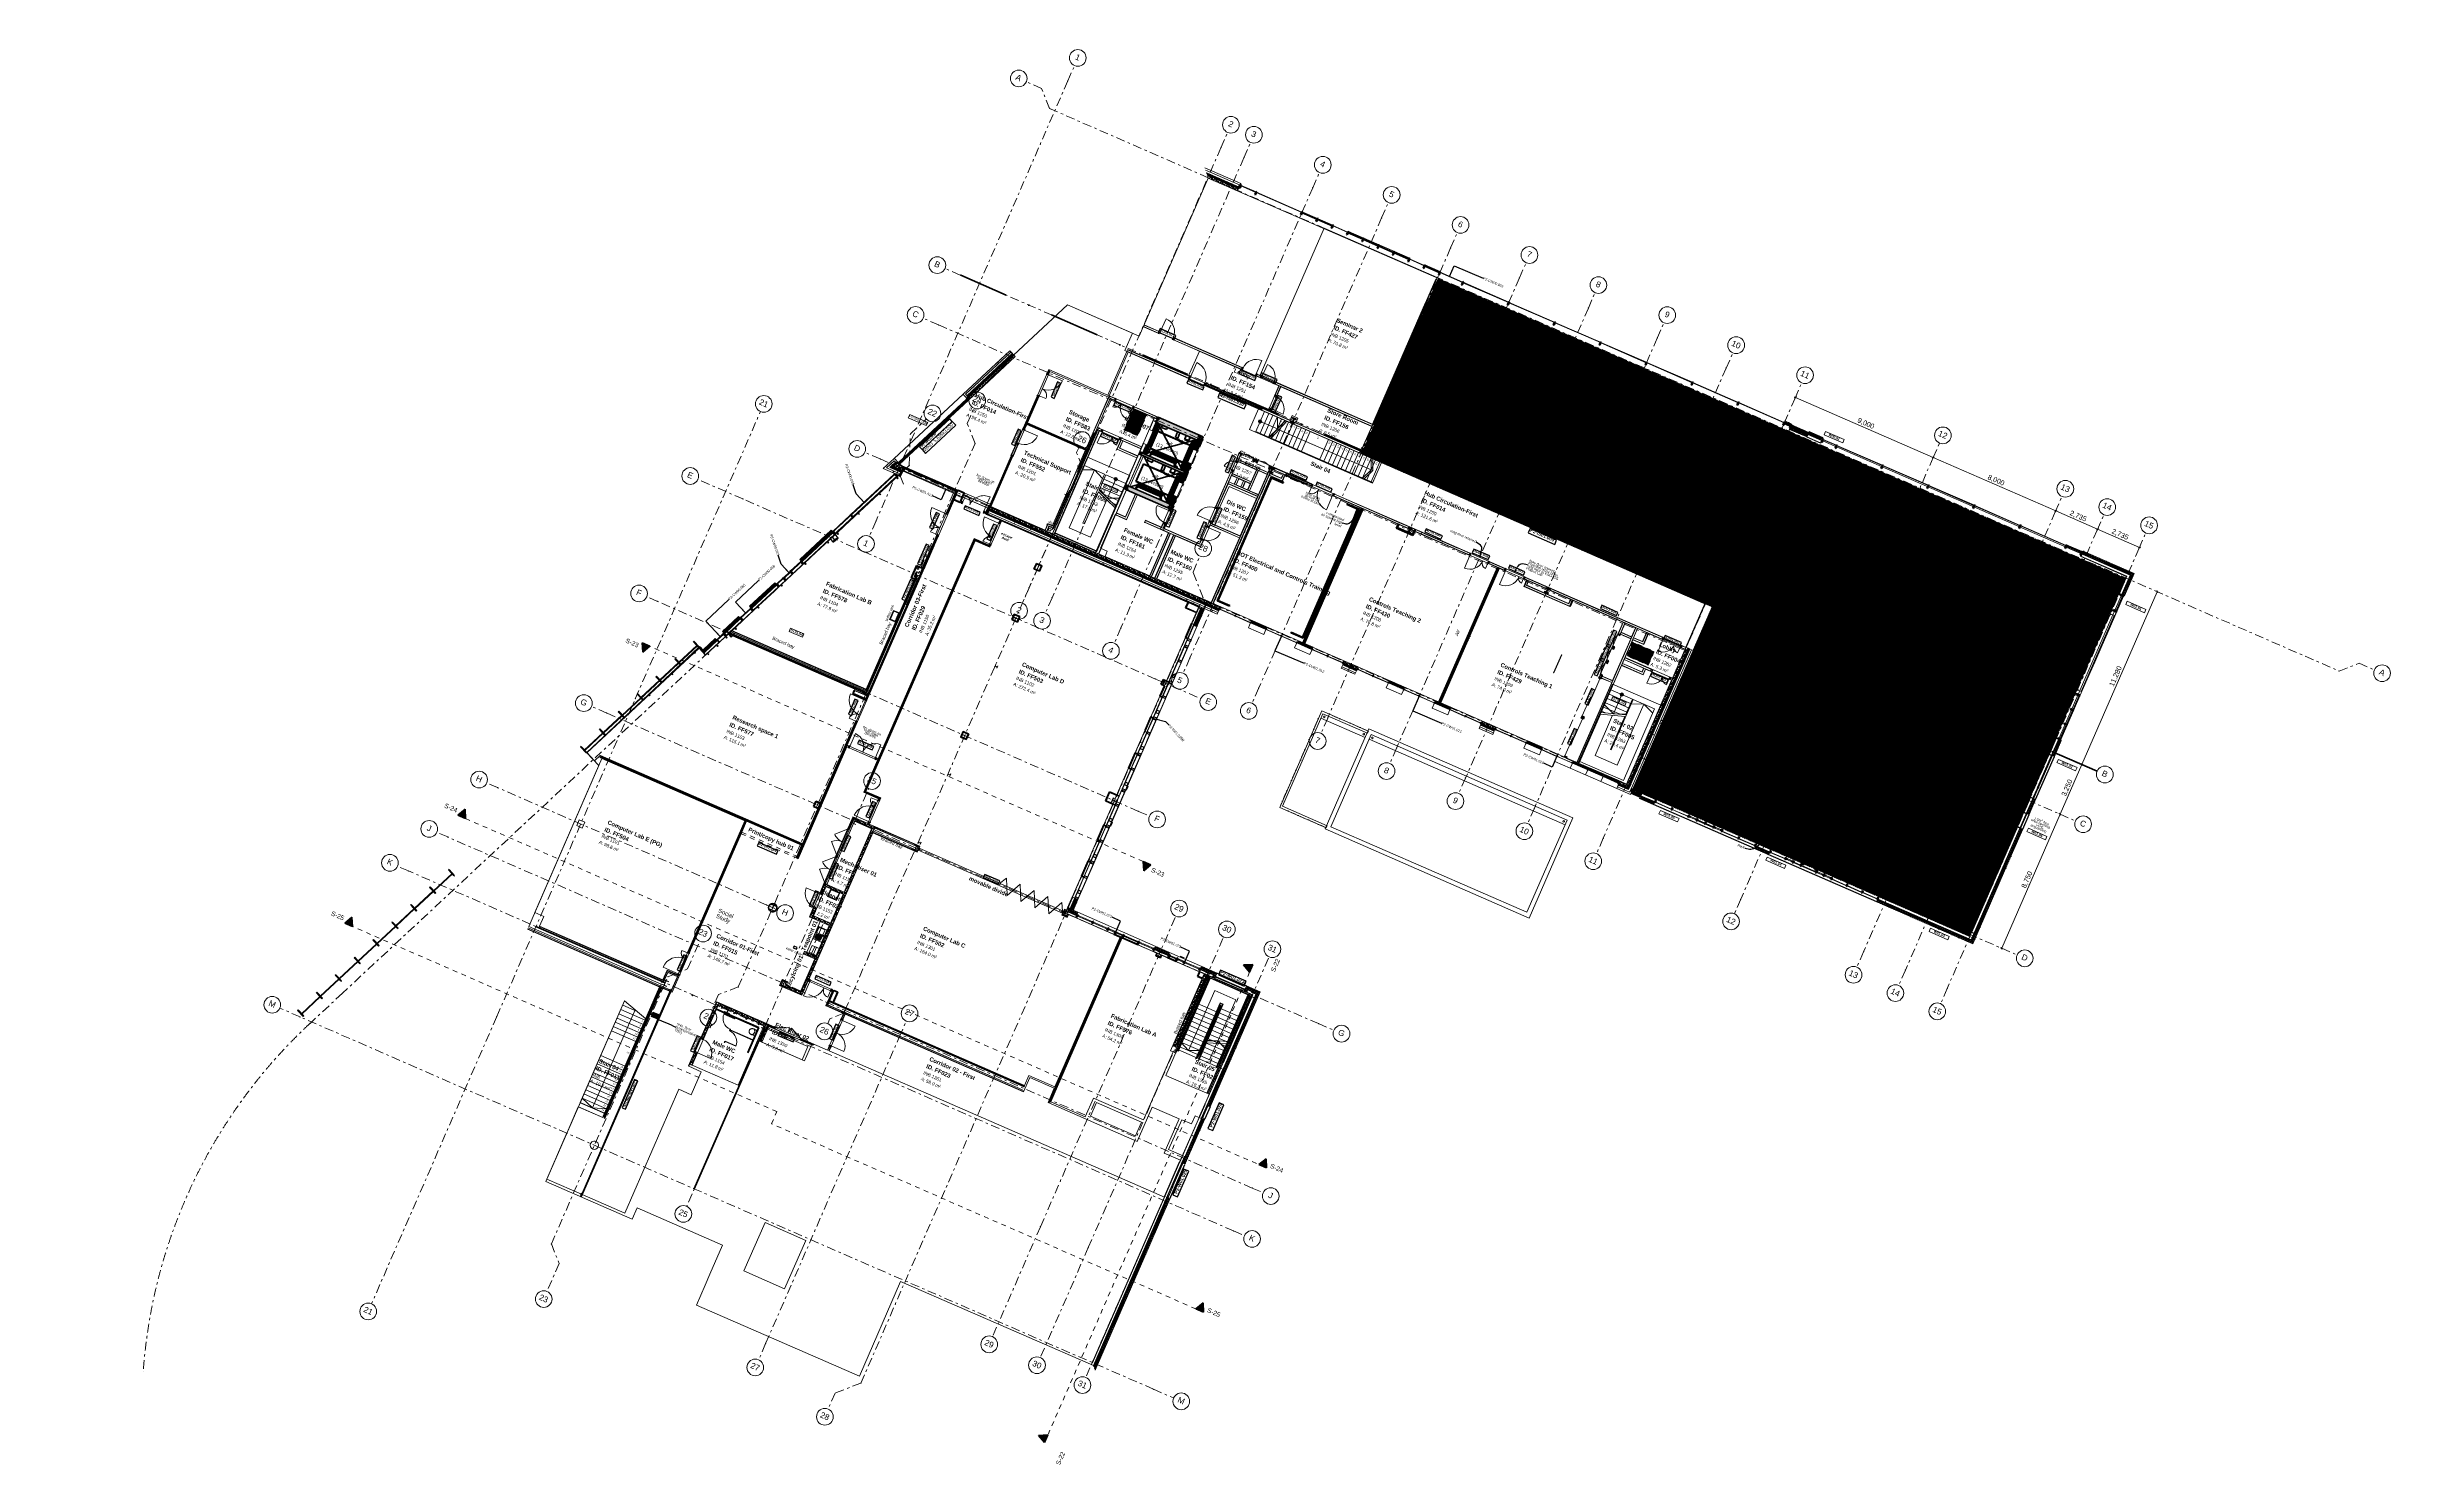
# Model space of a CAD drawing. Header units: millimetres. Extents: x -50172 to 258853, y -59787 to 25069.
# Drawn here: x -50172 to 90294, y -59787 to 25069 of the extents above; entities that cross this region are included whole.
import ezdxf
from ezdxf.enums import TextEntityAlignment as Align

# ---------------------------------------------------------------- set-up
doc = ezdxf.new("R2010")
doc.units = ezdxf.units.MM
doc.header["$MEASUREMENT"] = 0
for name, pattern in [('Dashed', [564.444447, 282.222223, -282.222223]), ('DGN Style 4', [5938.379518, 2967.335175, -1483.667587, 3.709169, -1483.667587]), ('Dot & Dashed', [670.277762, 352.777767, -176.388884, 0, -141.111112]), ('Double Dashed', [1093.611073, 529.166651, -211.666656, 141.111112, -211.666656]), ('Hidden Line', [55, 45, -10])]:
    doc.linetypes.add(name, pattern=pattern)
for name, color, linetype, lineweight in [('0_Pen_No__1', 7, 'Continuous', 13), ('A-15-M_Bracing_Pen_No__20', 7, 'Continuous', 0), ('A-15-M_Bracing_Pen_No__88', 8, 'Continuous', 20), ('A-15-MG_Structural_Grid_Pen_No__8', 7, 'Continuous', 35), ('A-20-M_Floor_Slab_Pen_No__89', 8, 'Continuous', 20), ('A-20-M_Roof_Accessory_Pen_No__150', 7, 'Continuous', 0), ('A-20-M_Roof_Pen_No__1', 7, 'Continuous', 13), ('A-20-M_Roof_Pen_No__150', 7, 'Continuous', 0), ('A-25-M_Curtain_Wall_Pen_No__1', 7, 'Continuous', 13), ('A-25-M_Curtain_Wall_Pen_No__85', 8, 'Continuous', 20), ('A-25-M_Wall_Ext_Existing_HUB_Pen_No__1', 7, 'Continuous', 13), ('A-25-M_Wall_Ext_Existing_HUB_Pen_No__195', 7, 'Continuous', 35), ('A-25-M_Wall_Ext_Pen_No__4', 7, 'Continuous', 20), ('A-25-M_Wall_Ext_Pen_No__90', 8, 'Continuous', 20), ('A-25-M_Wall_Int_Pen_No__1', 7, 'Continuous', 13), ('A-25-M_Wall_Int_Pen_No__171', 1, 'Continuous', 5), ('A-25-M_Wall_Int_Pen_No__193', 7, 'Continuous', 18), ('A-25-M_Wall_Int_Pen_No__195', 7, 'Continuous', 35), ('A-25-M_Wall_Int_Pen_No__4', 7, 'Continuous', 20), ('A-30-M_Stair_Pen_No__1', 7, 'Continuous', 13), ('A-30-M_Stair_Pen_No__2', 8, 'Continuous', 15), ('A-80-M_Lift_Pen_No__8', 7, 'Continuous', 35), ('A-95-H_Fill_Plan.Fill#1_Pen_No__1', 7, 'Continuous', 13), ('A-95-H_Fill_Plan.Fill_Pen_No__1', 7, 'Continuous', 13), ('A-95-MC_Marker_Section_P2.Marker_Pen_No__1', 7, 'Continuous', 13), ('A-95-MC_Marker_Section_P2.Marker_Pen_No__6', 7, 'Continuous', 35), ('A-95-P_Drawing_Pen_No__2', 8, 'Continuous', 15), ('A-95-P_Text_1_50_GA_Pen_No__1', 7, 'Continuous', 13), ('A-95-P_Text_1_50_GA_Pen_No__85', 8, 'Continuous', 20), ('ArchiCAD Door Markers_Pen_No__1', 7, 'Continuous', 13), ('ArchiCAD Door Markers_Pen_No__5', 7, 'Continuous', 25), ('ArchiCAD Doors_Pen_No__1', 7, 'Continuous', 13), ('ArchiCAD Doors_Pen_No__3', 7, 'Continuous', 18), ('ArchiCAD Window Markers_Pen_No__1', 7, 'Continuous', 13), ('ArchiCAD Window Markers_Pen_No__5', 7, 'Continuous', 25), ('ArchiCAD Windows_Pen_No__1', 7, 'Continuous', 13), ('ArchiCAD Windows_Pen_No__83', 8, 'Continuous', 20), ('ArchiCAD Zone Stamps_Pen_No__9', 7, 'Continuous', 13), ('COLUMN.IFC Import_Pen_No__2', 8, 'Continuous', 15), ('New_A-15-MG_Structural_Grid_Pen_No__4', 7, 'Continuous', 20), ('New_A-20-M_Floor_Slab_Pen_No__89', 8, 'Continuous', 20), ('New_A-20-M_Roof_Pen_No__1', 7, 'Continuous', 13), ('New_A-20-M_Roof_Pen_No__93', 8, 'Continuous', 13), ('New_A-25-M_Curtain_Wall_Pen_No__1', 7, 'Continuous', 13), ('New_A-25-M_Curtain_Wall_Pen_No__85', 8, 'Continuous', 20), ('New_A-25-M_Curtain_Wall_Pen_No__87', 8, 'Continuous', 20), ('New_A-25-M_Curtain_Wall_Pen_No__90', 8, 'Continuous', 20), ('New_A-25-M_Curtain_Wall_Pen_No__93', 8, 'Continuous', 13), ('New_A-25-M_Solar_Shade_Pen_No__4', 7, 'Continuous', 20), ('New_A-25-M_Wall_Ext_Existing_HUB_Pen_No__1', 7, 'Continuous', 13), ('New_A-25-M_Wall_Ext_Existing_HUB_Pen_No__150', 7, 'Continuous', 0), ('New_A-25-M_Wall_Ext_Pen_No__1', 7, 'Continuous', 13), ('New_A-25-M_Wall_Ext_Pen_No__150', 7, 'Continuous', 0), ('New_A-25-M_Wall_Ext_Pen_No__4', 7, 'Continuous', 20), ('New_A-25-M_Wall_Int_Pen_No__1', 7, 'Continuous', 13), ('New_A-30-M_Stair_Pen_No__1', 7, 'Continuous', 13), ('New_A-30-M_Stair_Pen_No__8', 7, 'Continuous', 35), ('New_A-35-M_FFE_Sanitary_Pen_No__4', 7, 'Continuous', 20), ('New_A-35-M_FFE_Sanitary_Pen_No__89', 8, 'Continuous', 20), ('New_A-50-M_Drain_Rainwater_Pen_No__1', 7, 'Continuous', 13), ('New_A-95-D_Dim_Grid.Dim_Pen_No__4', 7, 'Continuous', 20), ('New_A-95-P_Drawing_Pen_No__1', 7, 'Continuous', 13), ('New_A-95-P_Drawing_Pen_No__156', 5, 'Continuous', 50), ('New_A-95-P_Text_1_50_GA_Pen_No__1', 7, 'Continuous', 13), ('New_A-95-P_Text_1_50_GA_Pen_No__101', 252, 'Continuous', 15), ('New_A-95-P_Text_1_50_GA_Pen_No__85', 8, 'Continuous', 20), ('New_A-95-P_Text_1_50_GA_Pen_No__86', 8, 'Continuous', 20), ('New_A-95-P_Text_Drain_Pen_No__1', 7, 'Continuous', 13), ('New_A-95-P_Text_Drain_Pen_No__85', 8, 'Continuous', 20), ('New_ArchiCAD Door Markers_Pen_No__1', 7, 'Continuous', 13), ('New_ArchiCAD Door Markers_Pen_No__5', 7, 'Continuous', 25), ('New_ArchiCAD Doors_Pen_No__1', 7, 'Continuous', 13), ('New_ArchiCAD Doors_Pen_No__3', 7, 'Continuous', 18), ('New_ArchiCAD Doors_Pen_No__87', 8, 'Continuous', 20), ('New_ArchiCAD Window Markers_Pen_No__1', 7, 'Continuous', 13), ('New_ArchiCAD Window Markers_Pen_No__5', 7, 'Continuous', 25), ('New_ArchiCAD Windows_Pen_No__1', 7, 'Continuous', 13), ('New_ArchiCAD Windows_Pen_No__3', 7, 'Continuous', 18), ('New_ArchiCAD Windows_Pen_No__83', 8, 'Continuous', 20), ('New_ArchiCAD Zone Stamps_Pen_No__6', 7, 'Continuous', 35), ('New_ArchiCAD Zone Stamps_Pen_No__9', 7, 'Continuous', 13)]:
    doc.layers.add(name, color=color, linetype=linetype, lineweight=lineweight)
for name, color, linetype in [('A-05-M_Gross_Int_Circulation', 7, 'Continuous'), ('A-05-M_Gross_Int_Plant', 7, 'Continuous'), ('A-15-M_Bracing', 7, 'Continuous'), ('A-15-M_Column_Int', 7, 'Continuous'), ('A-15-MG_Structural_Grid', 7, 'Continuous'), ('A-20-M_Floor_Slab', 7, 'Continuous'), ('A-25-M_Curtain_Wall', 7, 'Continuous'), ('A-25-M_Wall_Ext', 7, 'Continuous'), ('A-25-M_Wall_Ext_Existing_HUB', 7, 'Continuous'), ('A-25-M_Wall_Int', 7, 'Continuous'), ('A-35-M_FFE-Zone', 7, 'Continuous'), ('A-95-MC_Marker_Section_P2.Marker', 7, 'Continuous'), ('A-95-P_Drawing', 7, 'Continuous'), ('ArchiCAD Door Markers', 7, 'Continuous'), ('ArchiCAD Doors', 7, 'Continuous'), ('ArchiCAD Window Markers', 7, 'Continuous'), ('ArchiCAD Windows', 7, 'Continuous'), ('COLUMN.IFC Import', 7, 'Continuous'), ('New_A-05-M_Gross_Int_Circulation', 7, 'Continuous'), ('New_A-05-M_Gross_Int_Plant', 7, 'Continuous'), ('New_A-15-MG_Structural_Grid', 7, 'Continuous'), ('New_A-15-MG_Structural_Grid_Phase_2', 7, 'Continuous'), ('New_A-20-M_Floor_Slab', 7, 'Continuous'), ('New_A-20-M_Roof', 7, 'Continuous'), ('New_A-25-M_Curtain_Wall', 7, 'Continuous'), ('New_A-25-M_Solar_Shade', 7, 'Continuous'), ('New_A-25-M_Wall_Ext', 7, 'Continuous'), ('New_A-25-M_Wall_Int', 7, 'Continuous'), ('New_A-35-M_FFE-Zone', 7, 'Continuous'), ('New_A-35-M_FFE_Fixed', 7, 'Continuous'), ('New_A-35-M_FFE_Sanitary', 7, 'Continuous'), ('New_A-95-D_Dim_Grid.Dim', 7, 'Continuous'), ('New_ArchiCAD Door Markers', 7, 'Continuous'), ('New_ArchiCAD Doors', 7, 'Continuous'), ('New_ArchiCAD Window Markers', 7, 'Continuous'), ('New_ArchiCAD Windows', 7, 'Continuous')]:
    doc.layers.add(name, color=color, linetype=linetype)
for name, color, linetype, lineweight, true_color in [('A-05-M_Gross_Int_Circulation_Pen_No__74', 7, 'Continuous', 20, 0x606060), ('A-05-M_Gross_Int_Plant_Pen_No__74', 7, 'Continuous', 20, 0x606060), ('A-15-M_Bracing_Pen_No__28', 7, 'Continuous', 50, 0x2a2a2a), ('A-15-M_Bracing_Pen_No__81', 7, 'Continuous', 20, 0x6a6a6a), ('A-15-M_Column_Int_Pen_No__28', 7, 'Continuous', 50, 0x2a2a2a), ('A-15-MG_Structural_Grid_Pen_No__163', 7, 'Continuous', 0, 0x750077), ('A-25-M_Curtain_Wall_Pen_No__144', 7, 'Continuous', 0, 0xc8c8c8), ('A-25-M_Curtain_Wall_Pen_No__165', 7, 'Continuous', 0, 0x006060), ('A-25-M_Curtain_Wall_Pen_No__27', 7, 'Continuous', 50, 0x2a2a2a), ('A-25-M_Curtain_Wall_Pen_No__43', 7, 'Continuous', 30, 0x444444), ('A-25-M_Curtain_Wall_Pen_No__46', 7, 'Continuous', 35, 0x444444), ('A-25-M_Wall_Ext_Existing_HUB_Pen_No__103', 7, 'Continuous', 15, 0xa6a6a6), ('A-25-M_Wall_Ext_Existing_HUB_Pen_No__107', 7, 'Continuous', 15, 0xa6a6a6), ('A-25-M_Wall_Ext_Existing_HUB_Pen_No__43', 7, 'Continuous', 30, 0x444444), ('A-25-M_Wall_Ext_Pen_No__107', 7, 'Continuous', 15, 0xa6a6a6), ('A-25-M_Wall_Ext_Pen_No__27', 7, 'Continuous', 50, 0x2a2a2a), ('A-25-M_Wall_Ext_Pen_No__63', 7, 'Continuous', 20, 0x606060), ('A-25-M_Wall_Ext_Pen_No__64', 7, 'Continuous', 20, 0x606060), ('A-25-M_Wall_Ext_Pen_No__69', 7, 'Continuous', 20, 0x606060), ('A-25-M_Wall_Int_Pen_No__102', 7, 'Continuous', 15, 0xcccccc), ('A-25-M_Wall_Int_Pen_No__107', 7, 'Continuous', 15, 0xa6a6a6), ('A-25-M_Wall_Int_Pen_No__27', 7, 'Continuous', 50, 0x2a2a2a), ('A-35-M_FFE-Zone_Pen_No__74', 7, 'Continuous', 20, 0x606060), ('A-95-H_Fill_Plan.Fill#1_Pen_No__61', 7, 'Continuous', 20, 0x6a6a6a), ('A-95-MC_Marker_Section_P2.Marker_Pen_No__25', 7, 'Continuous', 50, 0x2a2a2a), ('ArchiCAD Doors_Pen_No__23', 7, 'Continuous', 30, 0x2a2a2a), ('ArchiCAD Doors_Pen_No__27', 7, 'Continuous', 50, 0x2a2a2a), ('ArchiCAD Doors_Pen_No__43', 7, 'Continuous', 30, 0x444444), ('ArchiCAD Doors_Pen_No__63', 7, 'Continuous', 20, 0x606060), ('ArchiCAD Windows_Pen_No__23', 7, 'Continuous', 30, 0x2a2a2a), ('ArchiCAD Windows_Pen_No__43', 7, 'Continuous', 30, 0x444444), ('New_A-05-M_Gross_Int_Circulation_Pen_No__74', 7, 'Continuous', 20, 0x606060), ('New_A-05-M_Gross_Int_Plant_Pen_No__74', 7, 'Continuous', 20, 0x606060), ('New_A-15-MG_Structural_Grid_Phase_2_Pen_No__222', 7, 'Continuous', 13, 0x65af33), ('New_A-25-M_Curtain_Wall_Pen_No__144', 7, 'Continuous', 0, 0xc8c8c8), ('New_A-25-M_Curtain_Wall_Pen_No__165', 7, 'Continuous', 0, 0x006060), ('New_A-25-M_Curtain_Wall_Pen_No__27', 7, 'Continuous', 50, 0x2a2a2a), ('New_A-25-M_Curtain_Wall_Pen_No__43', 7, 'Continuous', 30, 0x444444), ('New_A-25-M_Curtain_Wall_Pen_No__46', 7, 'Continuous', 35, 0x444444), ('New_A-25-M_Curtain_Wall_Pen_No__69', 7, 'Continuous', 20, 0x606060), ('New_A-25-M_Wall_Ext_Existing_HUB_Pen_No__107', 7, 'Continuous', 15, 0xa6a6a6), ('New_A-25-M_Wall_Ext_Existing_HUB_Pen_No__147', 7, 'Continuous', 0, 0x606060), ('New_A-25-M_Wall_Ext_Pen_No__102', 7, 'Continuous', 15, 0xcccccc), ('New_A-25-M_Wall_Ext_Pen_No__107', 7, 'Continuous', 15, 0xa6a6a6), ('New_A-25-M_Wall_Ext_Pen_No__147', 7, 'Continuous', 0, 0x606060), ('New_A-25-M_Wall_Ext_Pen_No__27', 7, 'Continuous', 50, 0x2a2a2a), ('New_A-25-M_Wall_Ext_Pen_No__43', 7, 'Continuous', 30, 0x444444), ('New_A-25-M_Wall_Ext_Pen_No__63', 7, 'Continuous', 20, 0x606060), ('New_A-25-M_Wall_Ext_Pen_No__64', 7, 'Continuous', 20, 0x606060), ('New_A-25-M_Wall_Int_Pen_No__107', 7, 'Continuous', 15, 0xa6a6a6), ('New_A-25-M_Wall_Int_Pen_No__27', 7, 'Continuous', 50, 0x2a2a2a), ('New_A-25-M_Wall_Int_Pen_No__81', 7, 'Continuous', 20, 0x6a6a6a), ('New_A-35-M_FFE-Zone_Pen_No__74', 7, 'Continuous', 20, 0x606060), ('New_A-35-M_FFE_Fixed_Pen_No__75', 7, 'Continuous', 20, 0x606060), ('New_A-35-M_FFE_Sanitary_Pen_No__211', 7, 'Continuous', 13, 0xebf6ff), ('New_A-35-M_FFE_Sanitary_Pen_No__27', 7, 'Continuous', 50, 0x2a2a2a), ('New_A-35-M_FFE_Sanitary_Pen_No__64', 7, 'Continuous', 20, 0x606060), ('New_A-35-M_FFE_Sanitary_Pen_No__75', 7, 'Continuous', 20, 0x606060), ('New_A-95-M-SFS_Edge_Pen_No__252', 7, 'Continuous', 13, 0xe8e8e8), ('New_A-95-P_Drawing_Pen_No__61', 7, 'Continuous', 20, 0x6a6a6a), ('New_ArchiCAD Doors_Pen_No__23', 7, 'Continuous', 30, 0x2a2a2a), ('New_ArchiCAD Doors_Pen_No__27', 7, 'Continuous', 50, 0x2a2a2a), ('New_ArchiCAD Doors_Pen_No__43', 7, 'Continuous', 30, 0x444444), ('New_ArchiCAD Doors_Pen_No__63', 7, 'Continuous', 20, 0x606060), ('New_ArchiCAD Windows_Pen_No__103', 7, 'Continuous', 15, 0xa6a6a6), ('New_ArchiCAD Windows_Pen_No__23', 7, 'Continuous', 30, 0x2a2a2a), ('New_ArchiCAD Windows_Pen_No__43', 7, 'Continuous', 30, 0x444444), ('New_ArchiCAD Windows_Pen_No__63', 7, 'Continuous', 20, 0x606060)]:
    doc.layers.add(name, color=color, linetype=linetype, lineweight=lineweight, true_color=true_color)
doc.styles.add('GENERATED_STYLE_1', font='')
doc.styles.add('GENERATED_STYLE_2', font='')
doc.styles.add('GENERATED_STYLE_3', font='')
doc.styles.add('GENERATED_STYLE_4', font='')
doc.styles.get('GENERATED_STYLE_1').set_extended_font_data('Arial', bold=True)
doc.styles.get('GENERATED_STYLE_2').set_extended_font_data('Swis721 BT', bold=True)
doc.styles.get('GENERATED_STYLE_3').set_extended_font_data('Arial')
doc.styles.get('GENERATED_STYLE_4').set_extended_font_data('Swis721 BT')
doc.linetypes.add('Double Slash', pattern='A,0,[2,EC-MA-00-01-DR-A-00364 Phase 2 Hub First Floor GA-S2-P181.Shx,S=15.679012,R=0,X=0,Y=0],-1975.555563,0', length=1975.555563)
doc.linetypes.add('Insulation copy', pattern='A,0,[1,EC-MA-00-01-DR-A-00364 Phase 2 Hub First Floor GA-S2-P181.Shx,S=0.312806,R=0,X=-0.008333,Y=0],-16.6665,0', length=16.6665)
doc.dimstyles.new('GENERATED_STYLE__1', dxfattribs={"dimtxt": 0.18, "dimasz": 273.6, "dimexe": 0.18, "dimexo": 0.0625, "dimgap": 0.09, "dimtad": 0, "dimtih": 1, "dimtoh": 1, "dimdec": 4, "dimzin": 0, "dimdsep": 46, "dimcen": 0.09, "dimadec": 0, "dimazin": 0, "dimtfac": 1, "dimtdec": 4, "dimtmove": 0, "dimatfit": 3, "dimldrblk": 'ARROWHEAD_5', "dimfxl": 1, "dimtolj": 1, "dimtzin": 0, "dimarcsym": 0})
doc.dimstyles.new('GENERATED_STYLE__2', dxfattribs={"dimtxt": 0.18, "dimasz": 182.4, "dimexe": 0.18, "dimexo": 0.0625, "dimgap": 0.09, "dimtad": 0, "dimtih": 1, "dimtoh": 1, "dimdec": 4, "dimzin": 0, "dimdsep": 46, "dimcen": 0.09, "dimadec": 0, "dimazin": 0, "dimtfac": 1, "dimtdec": 4, "dimtmove": 0, "dimatfit": 3, "dimldrblk": 'ARROWHEAD_5', "dimfxl": 1, "dimtolj": 1, "dimtzin": 0, "dimarcsym": 0})
doc.dimstyles.new('GENERATED_STYLE__3', dxfattribs={"dimtxt": 300, "dimasz": 95, "dimexe": 0.18, "dimexo": 0, "dimgap": 0.09, "dimtad": 1, "dimdec": 0, "dimzin": 0, "dimdsep": 46, "dimtxsty": 'GENERATED_STYLE_4', "dimblk": 'ARROWHEAD_2', "dimblk1": 'ARROWHEAD_2', "dimblk2": 'ARROWHEAD_2', "dimcen": 0.09, "dimclrd": 7, "dimclre": 7, "dimclrt": 7, "dimadec": 0, "dimazin": 0, "dimtfac": 1, "dimtdec": 4, "dimtmove": 0, "dimatfit": 3, "dimfxl": 1, "dimtolj": 1, "dimtzin": 0, "dimarcsym": 0})
pattern_1 = [(0, (0, 0), (0, 173.20508), [0, -100]), (0, (50, 86.6), (0, 173.20508), [0, -100])]
pattern_2 = [(60, (0, 0), (-43.30127, 25), []), (120, (0, 0), (43.30127, 25), [])]
pattern_3 = [(103.994, (0, 0), (-1137.956, 451.319), [0, -965.2, 0, -1079.5, 0, -1031.875]), (73.994, (0, 0), (-1195.13, 1745.31), [0, -520.7, 0, -869.95, 0, -333.375]), (33.994, (-311.5, -716.2), (785.414, 1814.82), [0, -317.5, 0, -1143, 0, -1492.25]), (23.994, (-311.5, -716.2), (250.276, 1972.774), [0, -158.75, 0, -749.3, 0, -857.25])]
pattern_4 = [(45, (0, 0), (-91.92388, 91.92388), []), (135, (0, 0), (91.92388, 91.92388), [])]
pattern_5 = [(66.44042, (0, 0), (-158.76755, 69.2305), [0, -100]), (66.44042, (-59.4, 80.45), (-158.76755, 69.2305), [0, -100])]
pattern_6 = [(286.3, (0, 0), (-3213820, 11866500), [3000, -14992680]), (309.93, (992000, -2522800), (-1760680, 765780), [4670, -4288600]), (111.49, (-168200, -712500), (765800, 1760700), [7100, -2708200]), (111.49, (-238700, -1062700), (765800, 1760700), [7100, -2708200]), (111.49, (-566500, -1578300), (765800, 1760700), [7100, -2708200]), (111.49, (-655700, -1708100), (765800, 1760700), [7100, -2708200]), (111.494, (-465300, -1834400), (765800, 1760700), [7100, -2708200]), (111.494, (-104200, -1931700), (765800, 1760700), [7100, -2708200]), (111.494, (257800, -2002000), (765800, 1760700), [7100, -2708200]), (183.06, (-194600, -886000), (2526450, 994900), [11200, -4282100]), (183.06, (-349700, -1079650), (2526450, 994900), [11200, -4282100]), (183.06, (116350, -2076500), (2526450, 994900), [11200, -4282100]), (111.49, (-350400, -1231700), (765800, 1760700), [7100, -2708200]), (111.49, (-502900, -1720200), (765800, 1760700), [7100, -2708200]), (111.494, (-274000, -1895900), (765800, 1760700), [7100, -2708200]), (111.494, (322000, -2155100), (765800, 1760700), [7100, -2708200]), (48.06, (-367140, -1412600), (765780, 1760680), [10500, -6061050]), (48.06, (-236400, -1671930), (765780, 1760680), [10520, -6061050]), (48.06, (-93300, -549600), (765800, 1760700), [10500, -6061050]), (48.06, (189050, -378800), (765800, 1760700), [10500, -6061050]), (48.06, (50600, -207200), (765800, 1760700), [10500, -6061050]), (48.06, (563700, -450600), (765800, 1760700), [10500, -6061050]), (48.06, (904800, -517960), (765780, 1760680), [10500, -6061050]), (48.06, (1265960, -877540), (765780, 1760680), [10500, -6061050]), (48.06, (1482600, -916100), (765780, 1760680), [10520, -6061050]), (48.06, (1273060, -1199550), (765780, 1760680), [10520, -6061050]), (48.06, (1211900, -1491860), (765780, 1760680), [10520, -6061050]), (48.06, (943500, -1689000), (765780, 1760680), [10520, -6061050]), (48.06, (1016600, -1999200), (765780, 1760680), [10520, -6061050]), (48.06, (801000, -2133260), (765780, 1760680), [10520, -6061050]), (48.06, (807600, -2293060), (765780, 1760680), [10520, -6061050]), (48.06, (630500, -2291960), (765780, 1760680), [10520, -6061050]), (48.06, (151700, -1607900), (765780, 1760680), [10520, -6061050]), (48.06, (70000, -1177460), (765780, 1760680), [10500, -6061050]), (48.06, (631750, -935800), (765780, 1760680), [10500, -6061050]), (48.06, (986700, -1181300), (765780, 1760680), [10500, -6061050]), (48.06, (850600, -1436000), (765780, 1760680), [10520, -6061050]), (48.06, (409300, -1365550), (765780, 1760680), [10500, -6061050]), (48.06, (488700, -1638000), (765780, 1760680), [10520, -6061050]), (48.06, (565600, -1787900), (765780, 1760680), [10520, -6061050]), (48.06, (297900, -886800), (765780, 1760680), [10500, -6061050]), (48.06, (277700, -629950), (765800, 1760700), [10500, -6061050]), (111.494, (551400, -2107800), (765800, 1760700), [7100, -2708200]), (111.494, (998900, -2140500), (765800, 1760700), [7100, -2708200]), (111.49, (707000, -1598400), (765800, 1760700), [7100, -2708200]), (111.494, (1193500, -1658100), (765800, 1760700), [7100, -2708200]), (111.49, (691100, -1191600), (765800, 1760700), [7100, -2708200]), (111.49, (1263300, -1334100), (765800, 1760700), [7100, -2708200]), (111.49, (979600, -866500), (765800, 1760700), [7100, -2708200]), (111.49, (1307600, -730700), (765800, 1760700), [7100, -2708200]), (111.49, (640400, -526600), (765800, 1760700), [7100, -2708200]), (111.49, (694500, -717200), (765800, 1760700), [7100, -2708200]), (111.49, (314700, -283700), (765800, 1760700), [7100, -2708200]), (111.49, (167600, -528500), (765800, 1760700), [7100, -2708200]), (111.49, (12400, -430600), (765800, 1760700), [7100, -2708200]), (111.49, (67100, -748000), (765800, 1760700), [7100, -2708200]), (111.49, (344000, -1091200), (765800, 1760700), [7100, -2708200]), (111.49, (29600, -939300), (765800, 1760700), [7100, -2708200]), (111.49, (438400, -757700), (765800, 1760700), [7100, -2708200]), (111.49, (-42600, -1373600), (765800, 1760700), [7100, -2708200]), (169.023, (65740, -1702860), (-7808487, 1302433), [10530, -17691000]), (169.023, (1133700, -1883880), (-7808487, 1302433), [10530, -17691000]), (169.023, (1445740, -1224800), (-7808487, 1302433), [10530, -17691000]), (169.023, (1047320, -1405880), (-7808487, 1302433), [10530, -17691000]), (169.023, (180300, -1357830), (-7808487, 1302433), [10530, -17691000]), (169.023, (-432670, -1577200), (-7808487, 1302433), [10530, -17691000]), (169.023, (223600, -966600), (-7808487, 1302433), [10530, -17691000]), (169.023, (1136430, -1014340), (-7808487, 1302433), [10530, -17691000]), (169.023, (1524220, -1021000), (-7808487, 1302433), [10530, -17691000]), (169.023, (1135220, -608810), (-7808487, 1302433), [10530, -17691000]), (169.023, (893470, -721350), (-7808487, 1302433), [10530, -17691000]), (169.023, (840820, -1017380), (-7808487, 1302433), [10530, -17691000]), (169.023, (46180, -1841170), (-7808487, 1302433), [10530, -17691000]), (169.023, (407640, -1861700), (-7808487, 1302433), [10530, -17691000]), (169.023, (845750, -1951000), (-7808487, 1302433), [10530, -17691000]), (48.06, (1350950, -1429200), (765780, 1760680), [10520, -6061050]), (48.06, (1140700, -2005970), (765780, 1760680), [10520, -6061050]), (48.06, (978100, -2309850), (765780, 1760680), [10520, -6061050]), (48.06, (198750, -158600), (765800, 1760700), [10500, -6061050]), (48.06, (458460, -261400), (765800, 1760700), [10500, -6061050]), (48.06, (772750, -448730), (765780, 1760680), [10500, -6061050]), (48.06, (1481360, -686060), (765780, 1760680), [10520, -6061050]), (48.06, (1667650, -817700), (765780, 1760680), [10520, -6061050]), (48.06, (1651400, -901750), (765780, 1760680), [10520, -6061050])]
pattern_7 = [(0, (0, 0), (0, 130), []), (90, (0, 0), (-130, 0), [])]
pattern_8 = [(66.4404, (0, 0), (-158.76755, 69.2305), [0, -100]), (66.4404, (-59.4, 80.45), (-158.76755, 69.2305), [0, -100])]
pattern_9 = [(246.4346, (0, 0), (-158.7605, 69.2466), [0, -100]), (246.4346, (59.39, -80.45), (-158.7605, 69.2466), [0, -100])]
pattern_10 = [(156.4404, (0, 0), (69.2305, 158.76755), [0, -100]), (156.4404, (-80.45, -59.4), (69.2305, 158.76755), [0, -100])]
pattern_11 = [(246.4404, (0, 0), (-158.76755, 69.2305), [0, -100]), (246.4404, (59.4, -80.45), (-158.76755, 69.2305), [0, -100])]
pattern_12 = [(336.4404, (0, 0), (69.2305, 158.76755), [0, -100]), (336.4404, (80.45, 59.4), (69.2305, 158.76755), [0, -100])]
pattern_13 = [(336.4404, (0, 0), (69.2305, 158.7675), [0, -100]), (336.4404, (80.45, 59.4), (69.2305, 158.7675), [0, -100])]
pattern_14 = [(156.4404, (0, 0), (69.2305, 158.76755), [0, -100]), (156.4404, (-80.45, -59.4), (69.2305, 158.76755), [0, -100])]
pattern_15 = [(156.4779, (0, 0), (69.1267, 158.8128), [0, -100]), (156.4779, (-80.4, -59.45), (69.1267, 158.8128), [0, -100])]
pattern_16 = [(0, (0, 0), (0, 200), [])]
pattern_17 = [(222.9404, (0, 0), (-117.9937, 126.797), [0, -100]), (222.9404, (22.4, -97.46), (-117.9937, 126.797), [0, -100])]
pattern_18 = [(246.4404, (0, 0), (-158.76755, 69.2305), [0, -100]), (246.4404, (59.4, -80.45), (-158.76755, 69.2305), [0, -100])]
pattern_19 = [(66.4404, (0, 0), (-158.76755, 69.2305), [0, -100]), (66.4404, (-59.4, 80.45), (-158.76755, 69.2305), [0, -100])]
pattern_20 = [(66.4404, (0, 0), (-158.7675, 69.2305), [0, -100]), (66.4404, (-59.4, 80.45), (-158.7675, 69.2305), [0, -100])]
pattern_21 = [(156.4404, (0, 0), (69.2305, 158.7675), [0, -100]), (156.4404, (-80.45, -59.4), (69.2305, 158.7675), [0, -100])]

# ---------------------------------------------------------------- blocks, each defined once
blk = doc.blocks.new('Circulation_INB 1250_1_1', base_point=(58899, -14531))
at = {"layer": 'New_A-05-M_Gross_Int_Circulation_Pen_No__74', "linetype": 'Continuous'}
for p, q in [((49531, -8435), (48391, -11047)), ((69585, -17180), (49531, -8435)), ((48391, -11047), (68446, -19792)), ((68446, -19792), (69585, -17180))]:
    blk.add_line(p, q, dxfattribs=at)
at = {"layer": 'New_ArchiCAD Zone Stamps_Pen_No__9'}
for tag, height, style, p in [('ROOM_NUMBER', 200, 'GENERATED_STYLE_3', (58161, -14029)), ('zoneNameLine2', 250, 'GENERATED_STYLE_1', (58349, -13609)), ('ROOM_NAME', 250, 'GENERATED_STYLE_1', (58538, -13177)), ('measuredAreaCode', 200, 'GENERATED_STYLE_3', (58004, -14389)), ('DUMMY_649', 200, 'GENERATED_STYLE_3', (58311, -14524)), ('DUMMY_650', 200, 'GENERATED_STYLE_3', (58801, -14737)), ('DUMMY_651', 133, 'GENERATED_STYLE_3', (59080, -14843))]:
    blk.add_attdef(tag, text='', height=height, rotation=336.44041, dxfattribs=dict(at, style=style)).set_placement(p, align=Align.TOP_LEFT)
blk = doc.blocks.new('Teaching Room 02_INB 1211_2_1', base_point=(54419, -18131))
at = {"layer": 'New_A-35-M_FFE-Zone_Pen_No__74', "linetype": 'Continuous'}
for p, q in [((53181, -13300), (49623, -21461)), ((57201, -15052), (53181, -13300)), ((58864, -15777), (57201, -15052)), ((55305, -23939), (58864, -15777)), ((49623, -21461), (55305, -23939))]:
    blk.add_line(p, q, dxfattribs=at)
at = {"layer": 'New_ArchiCAD Zone Stamps_Pen_No__9'}
for tag, height, style, p in [('ROOM_NAME', 250, 'GENERATED_STYLE_1', (53493, -16531)), ('measuredAreaCode', 200, 'GENERATED_STYLE_3', (52959, -17744)), ('ROOM_NUMBER', 200, 'GENERATED_STYLE_3', (53116, -17384)), ('DUMMY_649', 200, 'GENERATED_STYLE_3', (53267, -17878)), ('zoneNameLine2', 250, 'GENERATED_STYLE_1', (53305, -16963)), ('DUMMY_650', 200, 'GENERATED_STYLE_3', (53756, -18092)), ('DUMMY_651', 133, 'GENERATED_STYLE_3', (54035, -18198))]:
    blk.add_attdef(tag, text='', height=height, rotation=336.44041, dxfattribs=dict(at, style=style)).set_placement(p, align=Align.TOP_LEFT)
blk = doc.blocks.new('Teaching Room 01_INB 1212_3_1', base_point=(60285, -20805))
at = {"layer": 'New_A-35-M_FFE-Zone_Pen_No__74', "linetype": 'Continuous'}
for p, q in [((59001, -15837), (55442, -23999)), ((64859, -18392), (59001, -15837)), ((63839, -20729), (64859, -18392)), ((61304, -26554), (63839, -20729)), ((55442, -23999), (61304, -26554))]:
    blk.add_line(p, q, dxfattribs=at)
at = {"layer": 'New_ArchiCAD Zone Stamps_Pen_No__9'}
for tag, height, style, p in [('ROOM_NAME', 250, 'GENERATED_STYLE_1', (59359, -19205)), ('measuredAreaCode', 200, 'GENERATED_STYLE_3', (58825, -20417)), ('ROOM_NUMBER', 200, 'GENERATED_STYLE_3', (58982, -20057)), ('DUMMY_649', 200, 'GENERATED_STYLE_3', (59132, -20552)), ('zoneNameLine2', 250, 'GENERATED_STYLE_1', (59170, -19637)), ('DUMMY_650', 200, 'GENERATED_STYLE_3', (59621, -20765)), ('DUMMY_651', 133, 'GENERATED_STYLE_3', (59901, -20871))]:
    blk.add_attdef(tag, text='', height=height, rotation=336.44041, dxfattribs=dict(at, style=style)).set_placement(p, align=Align.TOP_LEFT)
blk = doc.blocks.new('Controls Training Room_INB 1210_4_1', base_point=(49217, -15897))
at = {"layer": 'New_A-35-M_FFE-Zone_Pen_No__74', "linetype": 'Continuous'}
for p, q in [((48316, -11222), (44773, -19346)), ((52991, -13260), (48316, -11222)), ((49449, -21385), (52991, -13260)), ((44773, -19346), (49449, -21385))]:
    blk.add_line(p, q, dxfattribs=at)
at = {"layer": 'New_ArchiCAD Zone Stamps_Pen_No__9'}
for tag, height, style, p in [('measuredAreaCode', 200, 'GENERATED_STYLE_3', (47353, -15334)), ('ROOM_NUMBER', 200, 'GENERATED_STYLE_3', (47510, -14973)), ('zoneNameLine2', 250, 'GENERATED_STYLE_1', (47699, -14553)), ('ROOM_NAME', 250, 'GENERATED_STYLE_1', (47887, -14121)), ('DUMMY_649', 200, 'GENERATED_STYLE_3', (47661, -15468)), ('DUMMY_650', 200, 'GENERATED_STYLE_3', (48150, -15681)), ('DUMMY_651', 133, 'GENERATED_STYLE_3', (48429, -15787))]:
    blk.add_attdef(tag, text='', height=height, rotation=336.44041, dxfattribs=dict(at, style=style)).set_placement(p, align=Align.TOP_LEFT)
blk = doc.blocks.new('Stair 01_INB 1266_5_1', base_point=(64635, -25125))
at = {"layer": 'New_A-05-M_Gross_Int_Circulation_Pen_No__74', "linetype": 'Continuous'}
for p, q in [((64919, -21152), (62470, -26768)), ((66204, -21712), (64919, -21152)), ((66380, -21309), (66204, -21712)), ((67683, -21878), (66380, -21309)), ((67121, -23167), (67683, -21878)), ((64953, -27851), (67016, -23121)), ((67016, -23121), (67121, -23167)), ((62470, -26768), (64953, -27851))]:
    blk.add_line(p, q, dxfattribs=at)
at = {"layer": 'New_ArchiCAD Zone Stamps_Pen_No__9'}
for tag, height, style, p in [('ROOM_NAME', 250, 'GENERATED_STYLE_1', (64396, -23824)), ('measuredAreaCode', 200, 'GENERATED_STYLE_3', (63862, -25037)), ('ROOM_NUMBER', 200, 'GENERATED_STYLE_3', (64019, -24677)), ('DUMMY_649', 200, 'GENERATED_STYLE_3', (64170, -25171)), ('zoneNameLine2', 250, 'GENERATED_STYLE_1', (64208, -24256)), ('DUMMY_650', 200, 'GENERATED_STYLE_3', (64659, -25384)), ('DUMMY_651', 133, 'GENERATED_STYLE_3', (64938, -25491))]:
    blk.add_attdef(tag, text='', height=height, rotation=336.44041, dxfattribs=dict(at, style=style)).set_placement(p, align=Align.TOP_LEFT)
blk = doc.blocks.new('Lobby_INB 1265_6_1', base_point=(65225, -20372))
at = {"layer": 'New_A-05-M_Gross_Int_Circulation_Pen_No__74', "linetype": 'Continuous'}
for p, q in [((64616, -19224), (64002, -20632)), ((66907, -20223), (64616, -19224)), ((67267, -19398), (66907, -20223)), ((68525, -19947), (67267, -19398)), ((64002, -20632), (65804, -21419)), ((65804, -21419), (65981, -21015)), ((65981, -21015), (67727, -21777)), ((67727, -21777), (68525, -19947))]:
    blk.add_line(p, q, dxfattribs=at)
at = {"layer": 'New_ArchiCAD Zone Stamps_Pen_No__9'}
for tag, height, style, p in [('zoneNameLine2', 250, 'GENERATED_STYLE_1', (64798, -19503)), ('ROOM_NAME', 250, 'GENERATED_STYLE_1', (64986, -19071)), ('measuredAreaCode', 200, 'GENERATED_STYLE_3', (64452, -20284)), ('ROOM_NUMBER', 200, 'GENERATED_STYLE_3', (64609, -19924)), ('DUMMY_649', 200, 'GENERATED_STYLE_3', (64759, -20418)), ('DUMMY_650', 200, 'GENERATED_STYLE_3', (65109, -20570)), ('DUMMY_651', 133, 'GENERATED_STYLE_3', (65388, -20677))]:
    blk.add_attdef(tag, text='', height=height, rotation=336.44041, dxfattribs=dict(at, style=style)).set_placement(p, align=Align.TOP_LEFT)
blk = doc.blocks.new('*X114')
at = {"layer": 'New_A-25-M_Wall_Ext_Pen_No__107', "linetype": 'Continuous'}
for p, q in [((44671, -19579), (44671, -19580)), ((44671, -19580), (44675, -19591)), ((44675, -19591), (44684, -19599)), ((44682, -19560), (44677, -19565)), ((44682, -19560), (44700, -19550)), ((44684, -19599), (44695, -19600)), ((44695, -19600), (44706, -19596)), ((44703, -19515), (44700, -19513)), ((44700, -19550), (44705, -19546)), ((44707, -19519), (44703, -19515)), ((44705, -19546), (44709, -19542)), ((44706, -19596), (44713, -19586)), ((44710, -19524), (44707, -19519)), ((44709, -19542), (44708, -19547)), ((44708, -19547), (44708, -19553)), ((44713, -19574), (44708, -19553)), ((44711, -19536), (44709, -19542)), ((44709, -19542), (44711, -19536)), ((44711, -19530), (44710, -19524)), ((44713, -19586), (44710, -19597)), ((44710, -19597), (44714, -19608)), ((44711, -19536), (44711, -19530)), ((44715, -19532), (44711, -19536)), ((44713, -19586), (44713, -19574)), ((44721, -19578), (44713, -19586)), ((44714, -19608), (44723, -19616)), ((44720, -19529), (44715, -19532)), ((44726, -19527), (44720, -19529)), ((44721, -19578), (44740, -19567)), ((44723, -19616), (44735, -19617)), ((44732, -19527), (44726, -19527)), ((44738, -19529), (44732, -19527)), ((44735, -19617), (44745, -19613)), ((44743, -19532), (44738, -19529)), ((44740, -19567), (44744, -19563)), ((44747, -19536), (44743, -19532)), ((44744, -19563), (44748, -19559)), ((44745, -19613), (44752, -19603)), ((44749, -19541), (44747, -19536)), ((44748, -19559), (44747, -19565)), ((44747, -19565), (44748, -19570)), ((44751, -19553), (44748, -19559)), ((44748, -19559), (44750, -19553)), ((44753, -19591), (44748, -19570)), ((44751, -19547), (44749, -19541)), ((44750, -19553), (44751, -19547)), ((44752, -19603), (44750, -19614)), ((44750, -19614), (44753, -19626)), ((44755, -19549), (44751, -19553)), ((44752, -19603), (44753, -19591)), ((44760, -19595), (44752, -19603)), ((44753, -19626), (44762, -19633)), ((44760, -19546), (44755, -19549)), ((44765, -19544), (44760, -19546)), ((44760, -19595), (44779, -19584)), ((44762, -19633), (44774, -19635)), ((44771, -19544), (44765, -19544)), ((44777, -19546), (44771, -19544)), ((44774, -19635), (44785, -19630)), ((44782, -19549), (44777, -19546)), ((44779, -19584), (44784, -19581)), ((44786, -19553), (44782, -19549)), ((44784, -19581), (44787, -19576)), ((44785, -19630), (44791, -19620)), ((44789, -19559), (44786, -19553)), ((44787, -19576), (44786, -19582)), ((44786, -19582), (44787, -19588)), ((44787, -19576), (44789, -19570)), ((44790, -19571), (44787, -19576)), ((44792, -19608), (44787, -19588)), ((44790, -19564), (44789, -19559)), ((44789, -19570), (44790, -19564)), ((44791, -19620), (44789, -19632)), ((44789, -19632), (44793, -19643)), ((44794, -19566), (44790, -19571)), ((44791, -19620), (44792, -19608)), ((44800, -19612), (44791, -19620)), ((44793, -19643), (44802, -19650)), ((44799, -19563), (44794, -19566)), ((44805, -19561), (44799, -19563)), ((44800, -19612), (44818, -19601)), ((44802, -19650), (44813, -19652)), ((44811, -19561), (44805, -19561)), ((44816, -19563), (44811, -19561)), ((44813, -19652), (44824, -19647)), ((44821, -19566), (44816, -19563)), ((44818, -19601), (44823, -19598)), ((44825, -19570), (44821, -19566)), ((44823, -19598), (44827, -19593)), ((44824, -19647), (44831, -19637)), ((44828, -19576), (44825, -19570)), ((44827, -19593), (44826, -19599)), ((44826, -19599), (44826, -19605)), ((44831, -19626), (44826, -19605)), ((44827, -19593), (44829, -19587)), ((44829, -19588), (44827, -19593)), ((44829, -19581), (44828, -19576)), ((44831, -19637), (44828, -19649)), ((44828, -19649), (44832, -19660)), ((44829, -19587), (44829, -19581)), ((44833, -19583), (44829, -19588)), ((44831, -19637), (44831, -19626)), ((44839, -19629), (44831, -19637)), ((44832, -19660), (44841, -19667)), ((44838, -19580), (44833, -19583)), ((44844, -19579), (44838, -19580)), ((44839, -19629), (44858, -19618)), ((44850, -19579), (44844, -19579)), ((44856, -19580), (44850, -19579)), ((44853, -19669), (44863, -19664)), ((44861, -19583), (44856, -19580)), ((44858, -19618), (44862, -19615)), ((44865, -19588), (44861, -19583)), ((44862, -19615), (44866, -19610)), ((44863, -19664), (44870, -19654)), ((44867, -19593), (44865, -19588)), ((44866, -19610), (44865, -19616)), ((44865, -19616), (44865, -19622)), ((44870, -19643), (44865, -19622)), ((44869, -19605), (44866, -19610)), ((44866, -19610), (44868, -19605)), ((44868, -19599), (44867, -19593)), ((44870, -19654), (44867, -19666)), ((44868, -19605), (44868, -19599)), ((44873, -19600), (44869, -19605)), ((44870, -19654), (44870, -19643)), ((44878, -19646), (44870, -19654)), ((44878, -19597), (44873, -19600)), ((44883, -19596), (44878, -19597)), ((44878, -19646), (44897, -19636)), ((44889, -19596), (44883, -19596)), ((44895, -19597), (44889, -19596)), ((44900, -19600), (44895, -19597)), ((44897, -19636), (44902, -19632)), ((44904, -19605), (44900, -19600)), ((44902, -19632), (44905, -19627)), ((44907, -19610), (44904, -19605)), ((44905, -19627), (44904, -19633)), ((44904, -19633), (44905, -19639)), ((44908, -19622), (44905, -19627)), ((44905, -19627), (44907, -19622)), ((44910, -19660), (44905, -19639)), ((44908, -19616), (44907, -19610)), ((44907, -19622), (44908, -19616)), ((44912, -19618), (44908, -19622)), ((44909, -19671), (44910, -19660)), ((44918, -19663), (44909, -19672)), ((44917, -19614), (44912, -19618)), ((44923, -19613), (44917, -19614)), ((44918, -19663), (44936, -19653)), ((44928, -19613), (44923, -19613)), ((44934, -19614), (44928, -19613)), ((44939, -19617), (44934, -19614)), ((44936, -19653), (44941, -19649)), ((44943, -19622), (44939, -19617)), ((44941, -19649), (44944, -19644)), ((44946, -19627), (44943, -19622)), ((44945, -19644), (44943, -19650)), ((44943, -19650), (44944, -19656)), ((44944, -19644), (44946, -19639)), ((44949, -19677), (44944, -19656)), ((44947, -19639), (44945, -19644)), ((44947, -19633), (44946, -19627)), ((44946, -19639), (44947, -19633)), ((44951, -19635), (44947, -19639)), ((44956, -19632), (44951, -19635)), ((44962, -19630), (44956, -19632)), ((44968, -19630), (44962, -19630)), ((44973, -19631), (44968, -19630)), ((44978, -19635), (44973, -19631)), ((44982, -19639), (44978, -19635)), ((44980, -19666), (44984, -19661)), ((44985, -19644), (44982, -19639)), ((44984, -19662), (44983, -19667)), ((44986, -19656), (44984, -19662)), ((44984, -19661), (44986, -19656)), ((44986, -19650), (44985, -19644)), ((44986, -19656), (44986, -19650)), ((44990, -19652), (44986, -19656)), ((44995, -19649), (44990, -19652)), ((45001, -19647), (44995, -19649)), ((45007, -19647), (45001, -19647)), ((45013, -19649), (45007, -19647)), ((45018, -19652), (45013, -19649)), ((45022, -19656), (45018, -19652)), ((45024, -19661), (45022, -19656)), ((45026, -19667), (45024, -19661)), ((45040, -19664), (45035, -19666)), ((45046, -19664), (45040, -19664)), ((45052, -19666), (45046, -19664)), ((44841, -19667), (44853, -19669)), ((44867, -19666), (44871, -19677)), ((44871, -19677), (44880, -19684)), ((44880, -19684), (44892, -19686)), ((44892, -19686), (44903, -19681)), ((44903, -19681), (44909, -19671)), ((44909, -19672), (44907, -19683)), ((44907, -19683), (44910, -19694)), ((44910, -19694), (44920, -19702)), ((44920, -19702), (44931, -19703)), ((44931, -19703), (44942, -19698)), ((44942, -19698), (44948, -19689)), ((44949, -19689), (44946, -19700)), ((44946, -19700), (44950, -19711)), ((44948, -19689), (44949, -19677)), ((44957, -19680), (44949, -19689)), ((44950, -19711), (44959, -19719)), ((44957, -19680), (44975, -19670)), ((44959, -19719), (44970, -19720)), ((44970, -19720), (44981, -19715)), ((44975, -19670), (44980, -19666)), ((44981, -19715), (44988, -19706)), ((44983, -19667), (44983, -19673)), ((44988, -19694), (44983, -19673)), ((44988, -19706), (44985, -19717)), ((44985, -19717), (44989, -19728)), ((44988, -19706), (44988, -19694)), ((44996, -19697), (44988, -19706)), ((44989, -19728), (44998, -19736)), ((44996, -19697), (45015, -19687)), ((44998, -19736), (45010, -19737)), ((45010, -19737), (45020, -19733)), ((45015, -19687), (45019, -19683)), ((45019, -19683), (45023, -19679)), ((45020, -19733), (45027, -19723)), ((45023, -19679), (45022, -19684)), ((45022, -19684), (45023, -19690)), ((45026, -19673), (45023, -19679)), ((45023, -19679), (45025, -19673)), ((45028, -19711), (45023, -19690)), ((45025, -19673), (45026, -19667)), ((45027, -19723), (45025, -19734)), ((45025, -19734), (45028, -19745)), ((45030, -19669), (45026, -19673)), ((45027, -19723), (45028, -19711)), ((45035, -19715), (45027, -19723)), ((45028, -19745), (45037, -19753)), ((45035, -19666), (45030, -19669)), ((45035, -19715), (45054, -19704)), ((45037, -19753), (45049, -19754)), ((45049, -19754), (45060, -19750)), ((45057, -19669), (45052, -19666)), ((45054, -19704), (45059, -19700)), ((45061, -19673), (45057, -19669)), ((45059, -19700), (45062, -19696)), ((45060, -19750), (45066, -19740)), ((45064, -19678), (45061, -19673)), ((45062, -19696), (45061, -19702)), ((45061, -19702), (45062, -19707)), ((45065, -19690), (45062, -19696)), ((45062, -19696), (45064, -19690)), ((45067, -19728), (45062, -19707)), ((45065, -19684), (45064, -19678)), ((45064, -19690), (45065, -19684)), ((45066, -19740), (45064, -19752)), ((45064, -19752), (45068, -19763)), ((45069, -19686), (45065, -19690)), ((45066, -19740), (45067, -19728)), ((45075, -19732), (45066, -19740)), ((45068, -19763), (45077, -19770)), ((45074, -19683), (45069, -19686)), ((45080, -19681), (45074, -19683)), ((45075, -19732), (45093, -19721)), ((45077, -19770), (45088, -19772)), ((45086, -19681), (45080, -19681)), ((45091, -19683), (45086, -19681)), ((45088, -19772), (45099, -19767)), ((45096, -19686), (45091, -19683)), ((45093, -19721), (45098, -19718)), ((45100, -19690), (45096, -19686)), ((45098, -19718), (45102, -19713)), ((45099, -19767), (45106, -19757)), ((45103, -19696), (45100, -19690)), ((45102, -19713), (45101, -19719)), ((45101, -19719), (45101, -19725)), ((45106, -19745), (45101, -19725)), ((45102, -19713), (45104, -19707)), ((45104, -19708), (45102, -19713)), ((45104, -19701), (45103, -19696)), ((45106, -19757), (45103, -19769)), ((45103, -19769), (45107, -19780)), ((45104, -19707), (45104, -19701)), ((45108, -19703), (45104, -19708)), ((45106, -19757), (45106, -19745)), ((45114, -19749), (45106, -19757)), ((45107, -19780), (45116, -19787)), ((45113, -19700), (45108, -19703)), ((45119, -19698), (45113, -19700)), ((45114, -19749), (45133, -19738)), ((45116, -19787), (45128, -19789)), ((45125, -19698), (45119, -19698)), ((45131, -19700), (45125, -19698)), ((45128, -19789), (45138, -19784)), ((45136, -19703), (45131, -19700)), ((45133, -19738), (45137, -19735)), ((45140, -19707), (45136, -19703)), ((45137, -19735), (45141, -19730)), ((45138, -19784), (45145, -19774)), ((45142, -19713), (45140, -19707)), ((45141, -19730), (45140, -19736)), ((45140, -19736), (45140, -19742)), ((45145, -19763), (45140, -19742)), ((45141, -19730), (45143, -19724)), ((45144, -19725), (45141, -19730)), ((45143, -19719), (45142, -19713)), ((45145, -19774), (45142, -19786)), ((45142, -19786), (45146, -19797)), ((45143, -19724), (45143, -19719)), ((45148, -19720), (45144, -19725)), ((45145, -19774), (45145, -19763)), ((45153, -19766), (45145, -19774)), ((45146, -19797), (45155, -19804)), ((45153, -19717), (45148, -19720)), ((45158, -19716), (45153, -19717)), ((45153, -19766), (45172, -19755)), ((45155, -19804), (45167, -19806)), ((45164, -19716), (45158, -19716)), ((45170, -19717), (45164, -19716)), ((45167, -19806), (45178, -19801)), ((45175, -19720), (45170, -19717)), ((45172, -19755), (45177, -19752)), ((45179, -19725), (45175, -19720)), ((45177, -19752), (45180, -19747)), ((45178, -19801), (45184, -19791)), ((45182, -19730), (45179, -19725)), ((45180, -19747), (45179, -19753)), ((45179, -19753), (45180, -19759)), ((45183, -19742), (45180, -19747)), ((45180, -19747), (45182, -19742)), ((45185, -19780), (45180, -19759)), ((45183, -19736), (45182, -19730)), ((45182, -19742), (45183, -19736)), ((45184, -19791), (45182, -19803)), ((45182, -19803), (45185, -19814)), ((45187, -19737), (45183, -19742)), ((45184, -19791), (45185, -19780)), ((45193, -19783), (45184, -19791)), ((45185, -19814), (45195, -19821)), ((45192, -19734), (45187, -19737)), ((45198, -19733), (45192, -19734)), ((45193, -19783), (45211, -19773)), ((45195, -19821), (45206, -19823)), ((45203, -19733), (45198, -19733)), ((45209, -19734), (45203, -19733)), ((45206, -19823), (45217, -19818)), ((45214, -19737), (45209, -19734)), ((45211, -19773), (45216, -19769)), ((45218, -19742), (45214, -19737)), ((45216, -19769), (45219, -19764)), ((45217, -19818), (45223, -19809)), ((45221, -19747), (45218, -19742)), ((45220, -19764), (45218, -19770)), ((45218, -19770), (45219, -19776)), ((45219, -19764), (45221, -19759)), ((45224, -19797), (45219, -19776)), ((45222, -19759), (45220, -19764)), ((45222, -19753), (45221, -19747)), ((45221, -19759), (45222, -19753)), ((45224, -19809), (45221, -19819)), ((45226, -19755), (45222, -19759)), ((45223, -19809), (45224, -19797)), ((45227, -19805), (45224, -19809)), ((45231, -19751), (45226, -19755)), ((45237, -19750), (45231, -19751)), ((45243, -19750), (45237, -19750)), ((45248, -19751), (45243, -19750)), ((45250, -19752), (45248, -19751))]:
    blk.add_line(p, q, dxfattribs=at)
blk = doc.blocks.new('*X115')
at = {"layer": 'New_A-25-M_Wall_Ext_Pen_No__150', "linetype": 'Continuous'}
for p, q in [((44714, -19481), (44725, -19476)), ((44725, -19476), (44736, -19460)), ((44737, -19460), (44732, -19479)), ((44732, -19479), (44739, -19497)), ((44737, -19440), (44735, -19432)), ((44736, -19460), (44737, -19440)), ((44750, -19446), (44737, -19460)), ((44739, -19497), (44754, -19510)), ((44750, -19446), (44781, -19428)), ((44754, -19510), (44773, -19512)), ((44769, -19362), (44766, -19362)), ((44778, -19365), (44769, -19362)), ((44773, -19512), (44791, -19505)), ((44787, -19370), (44778, -19365)), ((44781, -19428), (44789, -19422)), ((44793, -19377), (44787, -19370)), ((44789, -19422), (44795, -19415)), ((44791, -19505), (44802, -19488)), ((44798, -19386), (44793, -19377)), ((44795, -19415), (44794, -19424)), ((44794, -19424), (44795, -19434)), ((44795, -19415), (44799, -19405)), ((44800, -19406), (44795, -19415)), ((44803, -19469), (44795, -19434)), ((44800, -19395), (44798, -19386)), ((44802, -19488), (44798, -19508)), ((44798, -19508), (44804, -19526)), ((44799, -19405), (44800, -19395)), ((44806, -19398), (44800, -19406)), ((44802, -19488), (44803, -19469)), ((44816, -19475), (44802, -19488)), ((44804, -19526), (44819, -19538)), ((44815, -19393), (44806, -19398)), ((44824, -19391), (44815, -19393)), ((44816, -19475), (44847, -19457)), ((44819, -19538), (44839, -19541)), ((44834, -19391), (44824, -19391)), ((44844, -19393), (44834, -19391)), ((44839, -19541), (44856, -19533)), ((44852, -19398), (44844, -19393)), ((44847, -19457), (44855, -19451)), ((44859, -19406), (44852, -19398)), ((44855, -19451), (44861, -19443)), ((44856, -19533), (44867, -19517)), ((44863, -19414), (44859, -19406)), ((44861, -19443), (44859, -19453)), ((44859, -19453), (44860, -19463)), ((44868, -19497), (44860, -19463)), ((44865, -19434), (44861, -19443)), ((44861, -19443), (44864, -19434)), ((44865, -19424), (44863, -19414)), ((44868, -19517), (44863, -19536)), ((44863, -19536), (44870, -19555)), ((44864, -19434), (44865, -19424)), ((44872, -19427), (44865, -19434)), ((44867, -19517), (44868, -19497)), ((44881, -19503), (44868, -19517)), ((44870, -19555), (44885, -19567)), ((44880, -19422), (44872, -19427)), ((44890, -19419), (44880, -19422)), ((44881, -19503), (44912, -19486)), ((44885, -19567), (44904, -19570)), ((44900, -19419), (44890, -19419)), ((44909, -19422), (44900, -19419)), ((44904, -19570), (44922, -19562)), ((44917, -19427), (44909, -19422)), ((44912, -19486), (44920, -19480)), ((44924, -19434), (44917, -19427)), ((44920, -19480), (44926, -19472)), ((44922, -19562), (44933, -19545)), ((44929, -19443), (44924, -19434)), ((44926, -19472), (44925, -19481)), ((44925, -19481), (44926, -19491)), ((44926, -19472), (44930, -19462)), ((44931, -19463), (44926, -19472)), ((44934, -19526), (44926, -19491)), ((44930, -19453), (44929, -19443)), ((44933, -19546), (44929, -19565)), ((44929, -19565), (44935, -19583)), ((44930, -19462), (44930, -19453)), ((44937, -19456), (44931, -19463)), ((44933, -19545), (44934, -19526)), ((44947, -19532), (44933, -19546)), ((44935, -19583), (44950, -19595)), ((44946, -19450), (44937, -19456)), ((44955, -19448), (44946, -19450)), ((44947, -19532), (44978, -19514)), ((44950, -19595), (44970, -19598)), ((44965, -19448), (44955, -19448)), ((44975, -19450), (44965, -19448)), ((44970, -19598), (44987, -19590)), ((44983, -19455), (44975, -19450)), ((44978, -19514), (44986, -19508)), ((44990, -19463), (44983, -19455)), ((44986, -19508), (44992, -19500)), ((44987, -19590), (44998, -19574)), ((44994, -19471), (44990, -19463)), ((44992, -19500), (44990, -19510)), ((44990, -19510), (44991, -19520)), ((44999, -19555), (44991, -19520)), ((44996, -19491), (44992, -19500)), ((44992, -19500), (44995, -19491)), ((44996, -19481), (44994, -19471)), ((44999, -19574), (44994, -19593)), ((44994, -19593), (45001, -19612)), ((44995, -19491), (44996, -19481)), ((45003, -19484), (44996, -19491)), ((44998, -19574), (44999, -19555)), ((45012, -19560), (44999, -19574)), ((45001, -19612), (45016, -19624)), ((45011, -19479), (45003, -19484)), ((45021, -19476), (45011, -19479)), ((45012, -19560), (45043, -19543)), ((45016, -19624), (45035, -19627)), ((45031, -19476), (45021, -19476)), ((45040, -19479), (45031, -19476)), ((45035, -19627), (45053, -19619)), ((45048, -19484), (45040, -19479)), ((45043, -19543), (45051, -19537)), ((45055, -19491), (45048, -19484)), ((45051, -19537), (45057, -19529)), ((45053, -19619), (45064, -19603)), ((45060, -19500), (45055, -19491)), ((45057, -19529), (45056, -19539)), ((45056, -19539), (45056, -19548)), ((45065, -19583), (45056, -19548)), ((45057, -19529), (45061, -19519)), ((45062, -19520), (45057, -19529)), ((45061, -19510), (45060, -19500)), ((45064, -19603), (45060, -19622)), ((45060, -19622), (45066, -19640)), ((45061, -19519), (45061, -19510)), ((45068, -19513), (45062, -19520)), ((45064, -19603), (45065, -19583)), ((45078, -19589), (45064, -19603)), ((45066, -19640), (45081, -19653)), ((45077, -19507), (45068, -19513)), ((45086, -19505), (45077, -19507)), ((45078, -19589), (45109, -19571)), ((45081, -19653), (45100, -19655)), ((45096, -19505), (45086, -19505)), ((45105, -19507), (45096, -19505)), ((45100, -19655), (45118, -19647)), ((45114, -19513), (45105, -19507)), ((45109, -19571), (45117, -19565)), ((45121, -19520), (45114, -19513)), ((45117, -19565), (45123, -19557)), ((45118, -19647), (45129, -19631)), ((45125, -19529), (45121, -19520)), ((45123, -19557), (45121, -19567)), ((45121, -19567), (45122, -19577)), ((45130, -19612), (45122, -19577)), ((45123, -19557), (45126, -19548)), ((45127, -19549), (45123, -19557)), ((45127, -19538), (45125, -19529)), ((45130, -19631), (45125, -19650)), ((45125, -19650), (45132, -19669)), ((45126, -19548), (45127, -19538)), ((45134, -19541), (45127, -19549)), ((45129, -19631), (45130, -19612)), ((45143, -19617), (45130, -19631)), ((45142, -19536), (45134, -19541)), ((45152, -19533), (45142, -19536)), ((45143, -19617), (45174, -19600)), ((45161, -19533), (45152, -19533)), ((45171, -19536), (45161, -19533)), ((45179, -19541), (45171, -19536)), ((45174, -19600), (45182, -19594)), ((45186, -19548), (45179, -19541)), ((45182, -19594), (45188, -19586)), ((45184, -19676), (45195, -19660)), ((45190, -19557), (45186, -19548)), ((45188, -19586), (45186, -19596)), ((45186, -19596), (45187, -19605)), ((45196, -19640), (45187, -19605)), ((45193, -19577), (45188, -19586)), ((45188, -19586), (45192, -19577)), ((45192, -19567), (45190, -19557)), ((45195, -19660), (45191, -19679)), ((45192, -19577), (45192, -19567)), ((45199, -19570), (45193, -19577)), ((45195, -19660), (45196, -19640)), ((45209, -19646), (45195, -19660)), ((45208, -19565), (45199, -19570)), ((45217, -19562), (45208, -19565)), ((45209, -19646), (45240, -19628)), ((45227, -19562), (45217, -19562)), ((45236, -19564), (45227, -19562)), ((45245, -19570), (45236, -19564)), ((45240, -19628), (45248, -19622)), ((45252, -19577), (45245, -19570)), ((45248, -19622), (45253, -19614)), ((45256, -19586), (45252, -19577)), ((45254, -19614), (45252, -19624)), ((45252, -19624), (45253, -19634)), ((45253, -19614), (45257, -19605)), ((45261, -19669), (45253, -19634)), ((45258, -19606), (45254, -19614)), ((45258, -19595), (45256, -19586)), ((45257, -19605), (45258, -19595)), ((45265, -19598), (45258, -19606)), ((45273, -19593), (45265, -19598)), ((45283, -19590), (45273, -19593)), ((45292, -19590), (45283, -19590)), ((45302, -19593), (45292, -19590)), ((45310, -19598), (45302, -19593)), ((45315, -19603), (45310, -19598)), ((45132, -19669), (45147, -19681)), ((45147, -19681), (45166, -19684)), ((45166, -19684), (45184, -19676)), ((45191, -19679), (45197, -19697)), ((45197, -19697), (45212, -19710)), ((45212, -19710), (45231, -19712)), ((45231, -19712), (45249, -19704)), ((45249, -19704), (45260, -19688)), ((45261, -19688), (45256, -19707)), ((45256, -19707), (45262, -19725)), ((45260, -19688), (45261, -19669)), ((45274, -19674), (45261, -19688)), ((45274, -19674), (45288, -19667))]:
    blk.add_line(p, q, dxfattribs=at)
blk = doc.blocks.new('Wall_1_1', base_point=(45329, -19572))
at = {"layer": 'New_A-25-M_Wall_Ext', "linetype": 'Continuous', "lineweight": 0, "true_color": 0x000000}
h = blk.add_hatch(dxfattribs=at)
h.set_pattern_fill('Plaster_0001', color=178, style=0, pattern_type=2)
h.set_pattern_definition(pattern_1)
h.paths.add_polyline_path([(44663, -19597), (45213, -19837), (45215, -19833), (44665, -19593)])
at = {"layer": 'New_A-25-M_Wall_Ext_Pen_No__107', "linetype": 'Continuous'}
for points in [[(45324, -19584), (44774, -19345), (44768, -19356), (45318, -19596)], [(45329, -19572), (44779, -19333), (44774, -19345), (45324, -19584)]]:
    blk.add_hatch(color=256, dxfattribs=at).paths.add_polyline_path(points)
at = {"layer": 'New_A-25-M_Wall_Ext_Pen_No__147', "linetype": 'Continuous'}
blk.add_hatch(color=256, dxfattribs=at).paths.add_polyline_path([(44704, -19505), (45254, -19745), (45258, -19734), (44708, -19494)])
at = {"layer": 'New_A-25-M_Wall_Ext_Pen_No__1', "linetype": 'Continuous'}
for p, q in [((44665, -19593), (45215, -19833)), ((44701, -19510), (45251, -19750)), ((44704, -19505), (45254, -19745)), ((44708, -19494), (45258, -19734)), ((45318, -19596), (44768, -19356)), ((45324, -19584), (44774, -19345))]:
    blk.add_line(p, q, dxfattribs=at)
at = {"layer": 'New_A-25-M_Wall_Ext_Pen_No__1', "linetype": 'Continuous', "flags": 128}
for points in [[(44663, -19597), (44665, -19593)], [(44663, -19597), (45213, -19837)], [(44665, -19593), (44701, -19510)], [(45329, -19572), (44779, -19333)], [(45258, -19734), (45318, -19596)], [(45318, -19596), (45324, -19584)], [(45324, -19584), (45329, -19572)], [(45213, -19837), (45215, -19833)], [(45215, -19833), (45251, -19750)], [(45251, -19750), (45254, -19745)], [(45254, -19745), (45258, -19734)]]:
    blk.add_lwpolyline(points, dxfattribs=at)
at = {"layer": 'New_A-25-M_Wall_Ext', "color": 250, "lineweight": 50, "true_color": 0x2a2a2a}
for name in ['*X114', '*X115']:
    blk.add_blockref(name, (0, 0), dxfattribs=at)
blk = doc.blocks.new('Seminar 2_INB 1205_7_1', base_point=(27402, 7527))
at = {"layer": 'New_A-35-M_FFE-Zone_Pen_No__74', "linetype": 'Continuous'}
for p, q in [((26307, 14216), (22468, 5425)), ((33070, 11280), (26307, 14216)), ((29231, 2476), (33070, 11280)), ((22468, 5425), (29231, 2476))]:
    blk.add_line(p, q, dxfattribs=at)
at = {"layer": 'New_ArchiCAD Zone Stamps_Pen_No__9'}
for tag, height, style, p in [('ROOM_NAME', 250, 'GENERATED_STYLE_1', (27110, 8850)), ('measuredAreaCode', 200, 'GENERATED_STYLE_3', (26576, 7637)), ('ROOM_NUMBER', 200, 'GENERATED_STYLE_3', (26733, 7998)), ('ROOM_HOLES_PRM', 200, 'GENERATED_STYLE_3', (26883, 7503)), ('zoneNameLine2', 250, 'GENERATED_STYLE_1', (26922, 8418)), ('DUMMY_649', 200, 'GENERATED_STYLE_3', (27373, 7290)), ('DUMMY_650', 133, 'GENERATED_STYLE_3', (27652, 7184))]:
    blk.add_attdef(tag, text='', height=height, rotation=336.44041, dxfattribs=dict(at, style=style)).set_placement(p, align=Align.TOP_LEFT)
blk = doc.blocks.new('HOT Electrical and Controls Training_INB 1207_8_1', base_point=(24538, -4619))
at = {"layer": 'New_A-35-M_FFE-Zone_Pen_No__74', "linetype": 'Continuous'}
for p, q in [((23002, -560), (19656, -8234)), ((23799, -908), (23002, -560)), ((23964, -529), (23799, -908)), ((28553, -2530), (23964, -529)), ((25041, -10583), (28553, -2530)), ((19656, -8234), (25041, -10583))]:
    blk.add_line(p, q, dxfattribs=at)
at = {"layer": 'New_ArchiCAD Zone Stamps_Pen_No__9'}
for tag, height, style, p in [('zoneNameLine2', 250, 'GENERATED_STYLE_1', (20922, -5486)), ('ROOM_NAME', 250, 'GENERATED_STYLE_1', (21110, -5054)), ('measuredAreaCode', 200, 'GENERATED_STYLE_3', (20576, -6267)), ('ROOM_NUMBER', 200, 'GENERATED_STYLE_3', (20733, -5907)), ('DUMMY_649', 200, 'GENERATED_STYLE_3', (20884, -6401)), ('DUMMY_650', 200, 'GENERATED_STYLE_3', (21373, -6615)), ('DUMMY_651', 133, 'GENERATED_STYLE_3', (21652, -6721))]:
    blk.add_attdef(tag, text='', height=height, rotation=336.44041, dxfattribs=dict(at, style=style)).set_placement(p, align=Align.TOP_LEFT)
blk = doc.blocks.new('Controls Teaching 2_INB 1208_9_1', base_point=(31580, -10132))
at = {"layer": 'New_A-35-M_FFE-Zone_Pen_No__74', "linetype": 'Continuous'}
for p, q in [((28662, -2578), (25147, -10639)), ((30756, -3491), (28662, -2578)), ((30652, -3728), (30756, -3491)), ((31652, -4164), (30652, -3728)), ((31755, -3927), (31652, -4164)), ((36692, -6080), (31755, -3927)), ((33177, -14141), (36692, -6080)), ((25147, -10639), (33177, -14141))]:
    blk.add_line(p, q, dxfattribs=at)
at = {"layer": 'New_ArchiCAD Zone Stamps_Pen_No__9'}
for tag, height, style, p in [('zoneNameLine2', 250, 'GENERATED_STYLE_1', (28861, -8265)), ('ROOM_NAME', 250, 'GENERATED_STYLE_1', (29050, -7832)), ('measuredAreaCode', 200, 'GENERATED_STYLE_3', (28516, -9045)), ('ROOM_NUMBER', 200, 'GENERATED_STYLE_3', (28673, -8685)), ('DUMMY_649', 200, 'GENERATED_STYLE_3', (28823, -9179)), ('DUMMY_650', 200, 'GENERATED_STYLE_3', (29312, -9393)), ('DUMMY_651', 133, 'GENERATED_STYLE_3', (29592, -9499))]:
    blk.add_attdef(tag, text='', height=height, rotation=336.44041, dxfattribs=dict(at, style=style)).set_placement(p, align=Align.TOP_LEFT)
blk = doc.blocks.new('Controls Teaching 1_INB 1209_10_1', base_point=(37966, -13413))
at = {"layer": 'New_A-35-M_FFE-Zone_Pen_No__74', "linetype": 'Continuous'}
for p, q in [((36801, -6127), (33287, -14187)), ((38449, -6846), (36801, -6127)), ((38288, -7218), (38449, -6846)), ((41038, -8418), (38288, -7218)), ((41201, -8045), (41038, -8418)), ((44197, -9352), (41201, -8045)), ((42763, -12640), (44197, -9352)), ((43511, -12966), (42763, -12640)), ((41430, -17738), (43511, -12966)), ((33287, -14187), (41430, -17738))]:
    blk.add_line(p, q, dxfattribs=at)
at = {"layer": 'New_ArchiCAD Zone Stamps_Pen_No__9'}
for tag, height, style, p in [('ROOM_NUMBER', 200, 'GENERATED_STYLE_3', (36549, -12616)), ('zoneNameLine2', 250, 'GENERATED_STYLE_1', (36738, -12196)), ('ROOM_NAME', 250, 'GENERATED_STYLE_1', (36926, -11764)), ('measuredAreaCode', 200, 'GENERATED_STYLE_3', (36392, -12977)), ('ROOM_HOLES_PRM', 200, 'GENERATED_STYLE_3', (36700, -13111)), ('DUMMY_649', 200, 'GENERATED_STYLE_3', (37189, -13324)), ('DUMMY_650', 133, 'GENERATED_STYLE_3', (37468, -13431))]:
    blk.add_attdef(tag, text='', height=height, rotation=336.44041, dxfattribs=dict(at, style=style)).set_placement(p, align=Align.TOP_LEFT)
blk = doc.blocks.new('Hub Circulation-First_INB 1250_11_1', base_point=(33468, -3160))
at = {"layer": 'New_A-05-M_Gross_Int_Circulation_Pen_No__74', "linetype": 'Continuous'}
for p, q in [((14485, 6847), (13346, 4234)), ((49096, -8245), (14485, 6847)), ((13346, 4234), (19055, 1745)), ((19055, 1745), (16671, -3723)), ((18829, -4664), (21219, 818)), ((21219, 818), (25554, -1072)), ((25554, -1072), (25548, -1087)), ((25548, -1087), (32027, -3912)), ((16671, -3723), (18829, -4664)), ((32027, -3912), (47957, -10858)), ((47957, -10858), (49096, -8245))]:
    blk.add_line(p, q, dxfattribs=at)
at = {"layer": 'New_ArchiCAD Zone Stamps_Pen_No__9'}
for tag, height, style, p in [('measuredAreaCode', 200, 'GENERATED_STYLE_3', (31831, -2695)), ('ROOM_NUMBER', 200, 'GENERATED_STYLE_3', (31988, -2335)), ('zoneNameLine2', 250, 'GENERATED_STYLE_1', (32177, -1915)), ('ROOM_NAME', 250, 'GENERATED_STYLE_1', (32365, -1483)), ('DUMMY_649', 200, 'GENERATED_STYLE_3', (32139, -2830)), ('DUMMY_650', 200, 'GENERATED_STYLE_3', (32768, -3104)), ('DUMMY_651', 133, 'GENERATED_STYLE_3', (33047, -3210))]:
    blk.add_attdef(tag, text='', height=height, rotation=336.44041, dxfattribs=dict(at, style=style)).set_placement(p, align=Align.TOP_LEFT)
blk = doc.blocks.new('Store Room_INB 1206_12_1', base_point=(26993, 2075))
at = {"layer": 'A-35-M_FFE-Zone_Pen_No__74', "linetype": 'Continuous'}
for p, q in [((23702, 4737), (23054, 3252)), ((29143, 2364), (23702, 4737)), ((23054, 3252), (24260, 2731)), ((24260, 2731), (24381, 3009)), ((24381, 3009), (24716, 2863)), ((24716, 2863), (24593, 2581)), ((24593, 2581), (28495, 879)), ((28495, 879), (29143, 2364))]:
    blk.add_line(p, q, dxfattribs=at)
at = {"layer": 'ArchiCAD Zone Stamps_Pen_No__9'}
for tag, height, style, p in [('zoneNameLine2', 250, 'GENERATED_STYLE_1', (26373, 3027)), ('ROOM_NAME', 250, 'GENERATED_STYLE_1', (26561, 3459)), ('measuredAreaCode', 200, 'GENERATED_STYLE_3', (26028, 2246)), ('ROOM_NUMBER', 200, 'GENERATED_STYLE_3', (26185, 2606)), ('DUMMY_649', 200, 'GENERATED_STYLE_3', (26335, 2112)), ('DUMMY_650', 200, 'GENERATED_STYLE_3', (26684, 1960)), ('DUMMY_651', 133, 'GENERATED_STYLE_3', (26964, 1853))]:
    blk.add_attdef(tag, text='', height=height, rotation=336.44041, dxfattribs=dict(at, style=style)).set_placement(p, align=Align.TOP_LEFT)
blk = doc.blocks.new('Lobby_INB 1262_13_1', base_point=(46665, -11846))
at = {"layer": 'A-05-M_Gross_Int_Circulation_Pen_No__74', "linetype": 'Continuous'}
for p, q in [((44776, -10403), (44309, -11473)), ((45429, -10688), (44776, -10403)), ((45719, -10024), (45429, -10688)), ((47905, -10977), (45719, -10024)), ((47148, -12711), (47905, -10977)), ((44309, -11473), (47148, -12711))]:
    blk.add_line(p, q, dxfattribs=at)
at = {"layer": 'ArchiCAD Zone Stamps_Pen_No__9'}
for tag, height, style, p in [('zoneNameLine2', 250, 'GENERATED_STYLE_1', (46237, -10977)), ('ROOM_NAME', 250, 'GENERATED_STYLE_1', (46425, -10545)), ('measuredAreaCode', 200, 'GENERATED_STYLE_3', (45891, -11758)), ('ROOM_NUMBER', 200, 'GENERATED_STYLE_3', (46048, -11398)), ('DUMMY_649', 200, 'GENERATED_STYLE_3', (46199, -11892)), ('DUMMY_650', 200, 'GENERATED_STYLE_3', (46548, -12045)), ('DUMMY_651', 133, 'GENERATED_STYLE_3', (46828, -12151))]:
    blk.add_attdef(tag, text='', height=height, rotation=336.44041, dxfattribs=dict(at, style=style)).set_placement(p, align=Align.TOP_LEFT)
blk = doc.blocks.new('Stair 02_INB 1263_14_1', base_point=(43914, -16410))
at = {"layer": 'A-05-M_Gross_Int_Circulation_Pen_No__74', "linetype": 'Continuous'}
for p, q in [((44106, -11939), (41551, -17799)), ((45394, -12500), (44106, -11939)), ((45545, -12154), (45394, -12500)), ((47096, -12830), (45545, -12154)), ((44390, -19037), (47096, -12830)), ((41551, -17799), (44390, -19037))]:
    blk.add_line(p, q, dxfattribs=at)
at = {"layer": 'ArchiCAD Zone Stamps_Pen_No__9'}
for tag, height, style, p in [('ROOM_NAME', 250, 'GENERATED_STYLE_1', (43675, -15109)), ('measuredAreaCode', 200, 'GENERATED_STYLE_3', (43141, -16322)), ('ROOM_NUMBER', 200, 'GENERATED_STYLE_3', (43298, -15962)), ('ROOM_HOLES_PRM', 200, 'GENERATED_STYLE_3', (43448, -16456)), ('zoneNameLine2', 250, 'GENERATED_STYLE_1', (43486, -15541)), ('DUMMY_649', 200, 'GENERATED_STYLE_3', (43938, -16670)), ('DUMMY_650', 133, 'GENERATED_STYLE_3', (44217, -16776))]:
    blk.add_attdef(tag, text='', height=height, rotation=336.44041, dxfattribs=dict(at, style=style)).set_placement(p, align=Align.TOP_LEFT)
blk = doc.blocks.new('Slab_1_1', base_point=(642, -115))
at = {"layer": 'A-20-M_Floor_Slab_Pen_No__89', "linetype": 'Continuous', "flags": 128}
for points in [[(642, -115), (7791, 6537), (7706, 6629), (10938, 9637), (15227, 7767), (19349, 17220), (33140, 11206), (28688, 997), (49222, -7956), (46448, -14318), (43562, -13060), (41448, -17909)], [(21835, 2181), (29187, -1024), (29722, 203), (22370, 3408)], [(15527, 725), (17801, -266), (18602, 1571), (16329, 2563)], [(10156, -4024), (12138, 523), (14670, -581), (12687, -5128)], [(14670, -1241), (15472, 597), (17745, -395), (16943, -2233)]]:
    blk.add_lwpolyline(points, close=True, dxfattribs=at)
blk = doc.blocks.new('Slab_2_1', base_point=(40030, -12384))
at = {"layer": 'A-20-M_Floor_Slab_Pen_No__89', "linetype": 'Continuous', "flags": 128}
blk.add_lwpolyline([(40030, -12384), (40049, -12392), (40519, -11313), (40501, -11305)], close=True, dxfattribs=at)
blk = doc.blocks.new('Curtain Wall_1_1')
at = {"layer": 'A-25-M_Curtain_Wall', "linetype": 'Continuous', "lineweight": 0, "true_color": 0x000000}
h = blk.add_hatch(dxfattribs=at)
h.set_pattern_fill('Batt_Insulation_0001', color=178, style=0, pattern_type=2)
h.set_pattern_definition(pattern_2)
h.paths.add_polyline_path([(25875, 14797), (25004, 15176), (24983, 15129), (25854, 14749)])
h = blk.add_hatch(dxfattribs=at)
h.set_pattern_fill('Batt_Insulation_0001', color=178, style=0, pattern_type=2)
h.set_pattern_definition(pattern_2)
h.paths.add_polyline_path([(26791, 14397), (25920, 14777), (25900, 14729), (26770, 14350)])
h = blk.add_hatch(dxfattribs=at)
h.set_pattern_fill('Batt_Insulation_0001', color=178, style=0, pattern_type=2)
h.set_pattern_definition(pattern_2)
h.paths.add_polyline_path([(28625, 13598), (27754, 13978), (27733, 13930), (28604, 13550)])
h = blk.add_hatch(dxfattribs=at)
h.set_pattern_fill('Batt_Insulation_0001', color=178, style=0, pattern_type=2)
h.set_pattern_definition(pattern_2)
h.paths.add_polyline_path([(29541, 13198), (28670, 13578), (28650, 13530), (29520, 13151)])
h = blk.add_hatch(dxfattribs=at)
h.set_pattern_fill('Batt_Insulation_0001', color=178, style=0, pattern_type=2)
h.set_pattern_definition(pattern_2)
h.paths.add_polyline_path([(30458, 12799), (29587, 13178), (29566, 13131), (30437, 12751)])
h = blk.add_hatch(dxfattribs=at)
h.set_pattern_fill('Batt_Insulation_0001', color=178, style=0, pattern_type=2)
h.set_pattern_definition(pattern_2)
h.paths.add_polyline_path([(31375, 12399), (30504, 12779), (30483, 12731), (31354, 12351)])
h = blk.add_hatch(dxfattribs=at)
h.set_pattern_fill('Batt_Insulation_0001', color=178, style=0, pattern_type=2)
h.set_pattern_definition(pattern_2)
h.paths.add_polyline_path([(33208, 11600), (32337, 11979), (32316, 11932), (33187, 11552)])
h = blk.add_hatch(dxfattribs=at)
h.set_pattern_fill('Batt_Insulation_0001', color=178, style=0, pattern_type=2)
h.set_pattern_definition(pattern_2)
h.paths.add_polyline_path([(54218, 2440), (53879, 2588), (53858, 2540), (54197, 2392)])
at = {"layer": 'A-25-M_Curtain_Wall_Pen_No__144', "linetype": 'Continuous'}
for points in [[(21251, 16845), (21169, 16657), (21215, 16637), (21297, 16825)], [(21303, 16823), (21221, 16635), (21267, 16615), (21349, 16803)], [(22220, 16423), (22138, 16235), (22184, 16215), (22266, 16403)], [(24970, 15224), (24888, 15036), (24934, 15016), (25016, 15204)], [(25887, 14824), (25805, 14636), (25850, 14616), (25932, 14804)], [(26803, 14425), (26721, 14237), (26767, 14217), (26849, 14405)], [(27720, 14025), (27638, 13837), (27684, 13817), (27766, 14005)], [(28637, 13625), (28555, 13437), (28600, 13418), (28682, 13605)], [(29553, 13226), (29471, 13038), (29517, 13018), (29599, 13206)], [(30470, 12826), (30388, 12638), (30434, 12618), (30516, 12806)], [(31387, 12427), (31305, 12239), (31351, 12219), (31432, 12407)], [(32303, 12027), (32221, 11839), (32267, 11819), (32349, 12007)], [(33220, 11627), (33138, 11439), (33184, 11419), (33266, 11607)], [(34595, 11028), (34513, 10840), (34559, 10820), (34641, 11008)], [(37345, 9829), (37263, 9641), (37309, 9621), (37391, 9809)], [(40095, 8630), (40013, 8442), (40059, 8422), (40141, 8610)], [(42845, 7431), (42763, 7243), (42809, 7223), (42891, 7411)], [(45595, 6232), (45513, 6044), (45559, 6024), (45641, 6212)], [(48345, 5033), (48263, 4845), (48309, 4825), (48391, 5013)], [(51095, 3834), (51013, 3646), (51059, 3626), (51141, 3814)], [(53845, 2635), (53763, 2447), (53809, 2428), (53891, 2615)], [(54276, 2448), (54230, 2468), (54148, 2280), (54194, 2260)]]:
    blk.add_hatch(color=256, dxfattribs=at).paths.add_polyline_path(points)
at = {"layer": 'A-25-M_Curtain_Wall_Pen_No__165', "linetype": 'Continuous', "lineweight": 0, "true_color": 0x001818}
for points in [[(21266, 16782), (21294, 16770), (21302, 16788), (21274, 16800)], [(21316, 16758), (22210, 16368), (22220, 16390), (21325, 16780)], [(22232, 16359), (24960, 15169), (24970, 15191), (22242, 16381)], [(26816, 14360), (27710, 13970), (27720, 13992), (26825, 14382)], [(31399, 12362), (32294, 11972), (32303, 11994), (31409, 12384)], [(33232, 11563), (34585, 10973), (34595, 10995), (33242, 11585)], [(34607, 10963), (37335, 9774), (37345, 9796), (34617, 10985)], [(37357, 9765), (40085, 8575), (40095, 8597), (37367, 9787)], [(40107, 8566), (42835, 7376), (42845, 7398), (40117, 8588)], [(42857, 7367), (45585, 6177), (45595, 6199), (42867, 7389)], [(45607, 6168), (48335, 4979), (48345, 5001), (45617, 6190)], [(48357, 4969), (51085, 3780), (51095, 3802), (48367, 4991)], [(51107, 3770), (53835, 2581), (53845, 2603), (51117, 3792)]]:
    blk.add_hatch(color=168, dxfattribs=at).paths.add_polyline_path(points)
at = {"layer": 'A-25-M_Curtain_Wall_Pen_No__1', "linetype": 'Continuous'}
for p, q in [((21274, 16800), (21266, 16782)), ((21266, 16782), (21294, 16770)), ((21302, 16788), (21274, 16800)), ((21294, 16770), (21302, 16788)), ((21325, 16780), (21316, 16758)), ((21316, 16758), (22210, 16368)), ((22220, 16390), (21325, 16780)), ((22210, 16368), (22220, 16390)), ((22242, 16381), (22232, 16359)), ((22232, 16359), (24960, 15169)), ((24970, 15191), (22242, 16381)), ((24960, 15169), (24970, 15191)), ((26825, 14382), (26816, 14360)), ((26816, 14360), (27710, 13970)), ((27720, 13992), (26825, 14382)), ((27710, 13970), (27720, 13992)), ((31409, 12384), (31399, 12362)), ((31399, 12362), (32294, 11972)), ((32303, 11994), (31409, 12384)), ((32294, 11972), (32303, 11994)), ((33242, 11585), (33232, 11563)), ((33232, 11563), (34585, 10973)), ((34595, 10995), (33242, 11585)), ((34585, 10973), (34595, 10995)), ((34617, 10985), (34607, 10963)), ((34607, 10963), (37335, 9774)), ((37345, 9796), (34617, 10985)), ((37335, 9774), (37345, 9796)), ((37367, 9787), (37357, 9765)), ((37357, 9765), (40085, 8575)), ((40095, 8597), (37367, 9787)), ((40085, 8575), (40095, 8597)), ((40117, 8588), (40107, 8566)), ((40107, 8566), (42835, 7376)), ((42845, 7398), (40117, 8588)), ((42835, 7376), (42845, 7398)), ((42867, 7389), (42857, 7367)), ((42857, 7367), (45585, 6177)), ((45595, 6199), (42867, 7389)), ((45585, 6177), (45595, 6199)), ((45617, 6190), (45607, 6168)), ((45607, 6168), (48335, 4979)), ((48345, 5001), (45617, 6190)), ((48335, 4979), (48345, 5001)), ((48367, 4991), (48357, 4969)), ((48357, 4969), (51085, 3780)), ((51095, 3802), (48367, 4991)), ((51085, 3780), (51095, 3802)), ((51117, 3792), (51107, 3770)), ((51107, 3770), (53835, 2581)), ((53845, 2603), (51117, 3792)), ((53835, 2581), (53845, 2603))]:
    blk.add_line(p, q, dxfattribs=at)
at = {"layer": 'A-25-M_Curtain_Wall_Pen_No__27', "linetype": 'Continuous'}
for p, q in [((21251, 16845), (21169, 16657)), ((21169, 16657), (21215, 16637)), ((21215, 16637), (21297, 16825)), ((21303, 16823), (21221, 16635)), ((21221, 16635), (21267, 16615)), ((21297, 16825), (21251, 16845)), ((21267, 16615), (21349, 16803)), ((21349, 16803), (21303, 16823)), ((22220, 16423), (22138, 16235)), ((22138, 16235), (22184, 16215)), ((22184, 16215), (22266, 16403)), ((22266, 16403), (22220, 16423)), ((24970, 15224), (24888, 15036)), ((24888, 15036), (24934, 15016)), ((24934, 15016), (25016, 15204)), ((25016, 15204), (24970, 15224)), ((25887, 14824), (25805, 14636)), ((25805, 14636), (25850, 14616)), ((25850, 14616), (25932, 14804)), ((25932, 14804), (25887, 14824)), ((26803, 14425), (26721, 14237)), ((26721, 14237), (26767, 14217)), ((26767, 14217), (26849, 14405)), ((26849, 14405), (26803, 14425)), ((27720, 14025), (27638, 13837)), ((27638, 13837), (27684, 13817)), ((27684, 13817), (27766, 14005)), ((27766, 14005), (27720, 14025)), ((28637, 13625), (28555, 13437)), ((28555, 13437), (28600, 13418)), ((28600, 13418), (28682, 13605)), ((28682, 13605), (28637, 13625)), ((29553, 13226), (29471, 13038)), ((29471, 13038), (29517, 13018)), ((29517, 13018), (29599, 13206)), ((29599, 13206), (29553, 13226)), ((30470, 12826), (30388, 12638)), ((30434, 12618), (30516, 12806)), ((30516, 12806), (30470, 12826)), ((30388, 12638), (30434, 12618)), ((31387, 12427), (31305, 12239)), ((31305, 12239), (31351, 12219)), ((31351, 12219), (31432, 12407)), ((31432, 12407), (31387, 12427)), ((32303, 12027), (32221, 11839)), ((32221, 11839), (32267, 11819)), ((32267, 11819), (32349, 12007)), ((32349, 12007), (32303, 12027)), ((33220, 11627), (33138, 11439)), ((33138, 11439), (33184, 11419)), ((33184, 11419), (33266, 11607)), ((33266, 11607), (33220, 11627)), ((34595, 11028), (34513, 10840)), ((34513, 10840), (34559, 10820)), ((34559, 10820), (34641, 11008)), ((34641, 11008), (34595, 11028)), ((37345, 9829), (37263, 9641)), ((37263, 9641), (37309, 9621)), ((37309, 9621), (37391, 9809)), ((37391, 9809), (37345, 9829)), ((40095, 8630), (40013, 8442)), ((40013, 8442), (40059, 8422)), ((40059, 8422), (40141, 8610)), ((40141, 8610), (40095, 8630)), ((42845, 7431), (42763, 7243)), ((42763, 7243), (42809, 7223)), ((42809, 7223), (42891, 7411)), ((42891, 7411), (42845, 7431)), ((45595, 6232), (45513, 6044)), ((45513, 6044), (45559, 6024)), ((45559, 6024), (45641, 6212)), ((45641, 6212), (45595, 6232)), ((48345, 5033), (48263, 4845)), ((48263, 4845), (48309, 4825)), ((48309, 4825), (48391, 5013)), ((48391, 5013), (48345, 5033)), ((51095, 3834), (51013, 3646)), ((51013, 3646), (51059, 3626)), ((51059, 3626), (51141, 3814)), ((51141, 3814), (51095, 3834)), ((53845, 2635), (53763, 2447)), ((53763, 2447), (53809, 2428)), ((53809, 2428), (53891, 2615)), ((53891, 2615), (53845, 2635)), ((54230, 2468), (54148, 2280)), ((54148, 2280), (54194, 2260)), ((54194, 2260), (54276, 2448)), ((54276, 2448), (54230, 2468))]:
    blk.add_line(p, q, dxfattribs=at)
at = {"layer": 'A-25-M_Curtain_Wall_Pen_No__43', "linetype": 'Continuous'}
for p, q in [((25854, 14749), (24983, 15129)), ((25004, 15176), (25875, 14797)), ((26770, 14350), (25900, 14729)), ((25920, 14777), (26791, 14397)), ((28604, 13550), (27733, 13930)), ((27754, 13978), (28625, 13598)), ((29520, 13151), (28650, 13530)), ((28670, 13578), (29541, 13198)), ((30437, 12751), (29566, 13131)), ((29587, 13178), (30458, 12799)), ((31354, 12351), (30483, 12731)), ((30504, 12779), (31375, 12399)), ((33187, 11552), (32316, 11932)), ((32337, 11979), (33208, 11600)), ((54197, 2392), (53858, 2540)), ((53879, 2588), (54218, 2440))]:
    blk.add_line(p, q, dxfattribs=at)
blk = doc.blocks.new('Curtain Wall_2_1')
at = {"layer": 'New_A-25-M_Curtain_Wall_Pen_No__144', "linetype": 'Continuous'}
for points in [[(56154, 1625), (56065, 1421), (56111, 1401), (56200, 1605)], [(56972, 1269), (56883, 1064), (56929, 1044), (57018, 1249)], [(59722, 69), (59633, -135), (59679, -155), (59768, 49)], [(62472, -1130), (62383, -1334), (62429, -1354), (62518, -1150)], [(65222, -2329), (65133, -2533), (65179, -2553), (65268, -2349)], [(67972, -3528), (67883, -3732), (67929, -3752), (68018, -3548)], [(70722, -4727), (70633, -4931), (70679, -4951), (70768, -4747)], [(71643, -5129), (71554, -5333), (71600, -5353), (71689, -5149)], [(71712, -5159), (71666, -5139), (71577, -5343), (71623, -5363)]]:
    blk.add_hatch(color=256, dxfattribs=at).paths.add_polyline_path(points)
at = {"layer": 'New_A-25-M_Curtain_Wall_Pen_No__165', "linetype": 'Continuous', "lineweight": 0, "true_color": 0x001818}
for points in [[(56974, 1239), (56179, 1586), (56169, 1564), (56964, 1217)], [(56986, 1208), (59714, 18), (59724, 40), (56996, 1230)], [(62474, -1159), (59746, 31), (59736, 9), (62464, -1181)], [(62486, -1190), (65214, -2380), (65224, -2358), (62496, -1168)], [(65236, -2389), (67964, -3579), (67974, -3557), (65246, -2367)], [(67986, -3589), (70714, -4778), (70724, -4756), (67996, -3567)], [(71667, -5167), (71666, -5167), (71657, -5189), (71657, -5189)]]:
    blk.add_hatch(color=168, dxfattribs=at).paths.add_polyline_path(points)
at = {"layer": 'New_A-25-M_Curtain_Wall_Pen_No__1', "linetype": 'Continuous'}
for p, q in [((56179, 1586), (56169, 1564)), ((56169, 1564), (56964, 1217)), ((56974, 1239), (56179, 1586)), ((56964, 1217), (56974, 1239)), ((56996, 1230), (56986, 1208)), ((56986, 1208), (59714, 18)), ((59724, 40), (56996, 1230)), ((59714, 18), (59724, 40)), ((59746, 31), (59736, 9)), ((59736, 9), (62464, -1181)), ((62474, -1159), (59746, 31)), ((62464, -1181), (62474, -1159)), ((62496, -1168), (62486, -1190)), ((62486, -1190), (65214, -2380)), ((65224, -2358), (62496, -1168)), ((65214, -2380), (65224, -2358)), ((65246, -2367), (65236, -2389)), ((65236, -2389), (67964, -3579)), ((67974, -3557), (65246, -2367)), ((67964, -3579), (67974, -3557)), ((67996, -3567), (67986, -3589)), ((67986, -3589), (70714, -4778)), ((70724, -4756), (67996, -3567)), ((70714, -4778), (70724, -4756)), ((71612, -5200), (70737, -4819)), ((70758, -4771), (71633, -5153)), ((71666, -5167), (71657, -5189)), ((71657, -5189), (71667, -5167)), ((71657, -5189), (71657, -5189)), ((71667, -5167), (71666, -5167))]:
    blk.add_line(p, q, dxfattribs=at)
at = {"layer": 'New_A-25-M_Curtain_Wall_Pen_No__27', "linetype": 'Continuous'}
for p, q in [((56154, 1625), (56065, 1421)), ((56065, 1421), (56111, 1401)), ((56111, 1401), (56200, 1605)), ((56200, 1605), (56154, 1625)), ((56972, 1269), (56883, 1064)), ((56883, 1064), (56929, 1044)), ((56929, 1044), (57018, 1249)), ((57018, 1249), (56972, 1269)), ((59722, 69), (59633, -135)), ((59679, -155), (59768, 49)), ((59768, 49), (59722, 69)), ((59633, -135), (59679, -155)), ((62472, -1130), (62383, -1334)), ((62383, -1334), (62429, -1354)), ((62429, -1354), (62518, -1150)), ((62518, -1150), (62472, -1130)), ((65222, -2329), (65133, -2533)), ((65133, -2533), (65179, -2553)), ((65179, -2553), (65268, -2349)), ((65268, -2349), (65222, -2329)), ((67972, -3528), (67883, -3732)), ((67883, -3732), (67929, -3752)), ((67929, -3752), (68018, -3548)), ((68018, -3548), (67972, -3528)), ((70722, -4727), (70633, -4931)), ((70633, -4931), (70679, -4951)), ((70679, -4951), (70768, -4747)), ((70768, -4747), (70722, -4727)), ((71643, -5129), (71554, -5333)), ((71554, -5333), (71600, -5353)), ((71666, -5139), (71577, -5343)), ((71577, -5343), (71623, -5363)), ((71600, -5353), (71689, -5149)), ((71623, -5363), (71712, -5159)), ((71689, -5149), (71643, -5129)), ((71712, -5159), (71666, -5139))]:
    blk.add_line(p, q, dxfattribs=at)
blk = doc.blocks.new('Curtain Wall_3_1')
at = {"layer": 'A-25-M_Curtain_Wall', "linetype": 'Continuous', "lineweight": 0, "true_color": 0x000000}
h = blk.add_hatch(dxfattribs=at)
h.set_pattern_fill('Batt_Insulation_0001', color=178, style=0, pattern_type=2)
h.set_pattern_definition(pattern_2)
h.paths.add_polyline_path([(38416, -16584), (39291, -16966), (39347, -16838), (38472, -16456)])
h = blk.add_hatch(dxfattribs=at)
h.set_pattern_fill('Batt_Insulation_0001', color=178, style=0, pattern_type=2)
h.set_pattern_definition(pattern_2)
h.paths.add_polyline_path([(41179, -17790), (42055, -18171), (42111, -18043), (41235, -17661)])
h = blk.add_hatch(dxfattribs=at)
h.set_pattern_fill('Batt_Insulation_0001', color=178, style=0, pattern_type=2)
h.set_pattern_definition(pattern_2)
h.paths.add_polyline_path([(42101, -18191), (42976, -18573), (43032, -18445), (42157, -18063)])
h = blk.add_hatch(dxfattribs=at)
h.set_pattern_fill('Batt_Insulation_0001', color=178, style=0, pattern_type=2)
h.set_pattern_definition(pattern_2)
h.paths.add_polyline_path([(43022, -18593), (43897, -18975), (43953, -18846), (43078, -18465)])
at = {"layer": 'A-25-M_Curtain_Wall_Pen_No__144', "linetype": 'Continuous'}
for points in [[(36511, -15775), (36557, -15795), (36585, -15731), (36539, -15711)], [(36565, -15799), (36593, -15735), (36548, -15715), (36520, -15779)], [(37487, -16201), (37515, -16136), (37469, -16116), (37441, -16181)], [(38408, -16602), (38436, -16538), (38390, -16518), (38362, -16582)], [(39329, -17004), (39357, -16940), (39311, -16920), (39283, -16984)], [(40250, -17406), (40278, -17342), (40232, -17322), (40204, -17386)], [(41172, -17807), (41200, -17743), (41154, -17723), (41126, -17787)], [(42093, -18209), (42121, -18145), (42075, -18125), (42047, -18189)], [(43014, -18611), (43042, -18547), (42996, -18527), (42968, -18591)], [(43935, -19013), (43963, -18948), (43917, -18928), (43889, -18993)], [(43945, -19017), (43973, -18953), (43927, -18933), (43899, -18997)]]:
    blk.add_hatch(color=256, dxfattribs=at).paths.add_polyline_path(points)
at = {"layer": 'A-25-M_Curtain_Wall_Pen_No__165', "linetype": 'Continuous', "lineweight": 0, "true_color": 0x001818}
for points in [[(36528, -15772), (36534, -15774), (36542, -15756), (36536, -15753)], [(37457, -16155), (36573, -15769), (36565, -15788), (37449, -16173)], [(38379, -16557), (37494, -16171), (37486, -16189), (38371, -16575)], [(40221, -17360), (39336, -16975), (39328, -16993), (40213, -17379)], [(40254, -17386), (41138, -17772), (41138, -17771), (40254, -17385)]]:
    blk.add_hatch(color=168, dxfattribs=at).paths.add_polyline_path(points)
at = {"layer": 'A-25-M_Curtain_Wall_Pen_No__1', "linetype": 'Continuous'}
for p, q in [((36536, -15753), (36528, -15772)), ((36528, -15772), (36534, -15774)), ((36534, -15774), (36542, -15756)), ((36542, -15756), (36536, -15753)), ((36573, -15769), (36565, -15788)), ((36565, -15788), (37449, -16173)), ((37457, -16155), (36573, -15769)), ((37449, -16173), (37457, -16155)), ((37494, -16171), (37486, -16189)), ((37486, -16189), (38371, -16575)), ((38379, -16557), (37494, -16171)), ((38371, -16575), (38379, -16557)), ((39336, -16975), (39328, -16993)), ((39328, -16993), (40213, -17379)), ((40221, -17360), (39336, -16975)), ((40213, -17379), (40221, -17360)), ((41138, -17771), (40254, -17385)), ((40254, -17385), (40254, -17386)), ((40254, -17386), (41138, -17772)), ((41138, -17772), (41138, -17771))]:
    blk.add_line(p, q, dxfattribs=at)
at = {"layer": 'A-25-M_Curtain_Wall_Pen_No__27', "linetype": 'Continuous'}
for p, q in [((36539, -15711), (36511, -15775)), ((36511, -15775), (36557, -15795)), ((36548, -15715), (36520, -15779)), ((36520, -15779), (36565, -15799)), ((36585, -15731), (36539, -15711)), ((36593, -15735), (36548, -15715)), ((36557, -15795), (36585, -15731)), ((36565, -15799), (36593, -15735)), ((37469, -16116), (37441, -16181)), ((37441, -16181), (37487, -16201)), ((37515, -16136), (37469, -16116)), ((37487, -16201), (37515, -16136)), ((38390, -16518), (38362, -16582)), ((38362, -16582), (38408, -16602)), ((38436, -16538), (38390, -16518)), ((38408, -16602), (38436, -16538)), ((39311, -16920), (39283, -16984)), ((39283, -16984), (39329, -17004)), ((39357, -16940), (39311, -16920)), ((39329, -17004), (39357, -16940)), ((40232, -17322), (40204, -17386)), ((40204, -17386), (40250, -17406)), ((40278, -17342), (40232, -17322)), ((40250, -17406), (40278, -17342)), ((41154, -17723), (41126, -17787)), ((41126, -17787), (41172, -17807)), ((41200, -17743), (41154, -17723)), ((41172, -17807), (41200, -17743)), ((42075, -18125), (42047, -18189)), ((42047, -18189), (42093, -18209)), ((42121, -18145), (42075, -18125)), ((42093, -18209), (42121, -18145)), ((42996, -18527), (42968, -18591)), ((42968, -18591), (43014, -18611)), ((43042, -18547), (42996, -18527)), ((43014, -18611), (43042, -18547)), ((43917, -18928), (43889, -18993)), ((43889, -18993), (43935, -19013)), ((43927, -18933), (43899, -18997)), ((43899, -18997), (43945, -19017)), ((43963, -18948), (43917, -18928)), ((43973, -18953), (43927, -18933)), ((43935, -19013), (43963, -18948)), ((43945, -19017), (43973, -18953))]:
    blk.add_line(p, q, dxfattribs=at)
at = {"layer": 'A-25-M_Curtain_Wall_Pen_No__43', "linetype": 'Continuous'}
for p, q in [((39291, -16966), (38416, -16584)), ((38472, -16456), (39347, -16838)), ((42055, -18171), (41179, -17790)), ((41235, -17661), (42111, -18043)), ((42976, -18573), (42101, -18191)), ((42157, -18063), (43032, -18445)), ((43897, -18975), (43022, -18593)), ((43078, -18465), (43953, -18846))]:
    blk.add_line(p, q, dxfattribs=at)
blk = doc.blocks.new('Curtain Wall_4_1')
at = {"layer": 'A-25-M_Curtain_Wall', "linetype": 'Continuous', "lineweight": 0, "true_color": 0x000000}
h = blk.add_hatch(dxfattribs=at)
h.set_pattern_fill('Batt_Insulation_0001', color=178, style=0, pattern_type=2)
h.set_pattern_definition(pattern_2)
h.paths.add_polyline_path([(30166, -12987), (31041, -13369), (31097, -13241), (30222, -12859)])
h = blk.add_hatch(dxfattribs=at)
h.set_pattern_fill('Batt_Insulation_0001', color=178, style=0, pattern_type=2)
h.set_pattern_definition(pattern_2)
h.paths.add_polyline_path([(32930, -14192), (33805, -14574), (33861, -14446), (32986, -14064)])
at = {"layer": 'A-25-M_Curtain_Wall_Pen_No__144', "linetype": 'Continuous'}
for points in [[(28262, -12178), (28308, -12198), (28336, -12134), (28290, -12114)], [(28316, -12202), (28344, -12138), (28298, -12118), (28270, -12182)], [(29237, -12603), (29265, -12539), (29219, -12519), (29191, -12583)], [(30158, -13005), (30186, -12941), (30140, -12921), (30112, -12985)], [(31080, -13407), (31107, -13343), (31062, -13323), (31034, -13387)], [(32001, -13808), (32029, -13744), (31983, -13724), (31955, -13788)], [(32922, -14210), (32950, -14146), (32904, -14126), (32876, -14190)], [(33843, -14612), (33871, -14548), (33825, -14528), (33797, -14592)], [(34764, -15014), (34792, -14949), (34747, -14929), (34719, -14994)], [(35686, -15415), (35714, -15351), (35668, -15331), (35640, -15395)], [(35696, -15420), (35724, -15355), (35678, -15335), (35650, -15400)]]:
    blk.add_hatch(color=256, dxfattribs=at).paths.add_polyline_path(points)
at = {"layer": 'A-25-M_Curtain_Wall_Pen_No__165', "linetype": 'Continuous', "lineweight": 0, "true_color": 0x001818}
for points in [[(28279, -12175), (28284, -12177), (28292, -12159), (28287, -12156)], [(29208, -12558), (28323, -12172), (28315, -12191), (29200, -12576)], [(30129, -12960), (29244, -12574), (29236, -12592), (30121, -12978)], [(31971, -13763), (31087, -13377), (31079, -13396), (31963, -13781)], [(32004, -13789), (32889, -14174), (32889, -14173), (32004, -13788)], [(34735, -14968), (33851, -14582), (33843, -14601), (34727, -14986)], [(35656, -15370), (34772, -14984), (34764, -15002), (35648, -15388)]]:
    blk.add_hatch(color=168, dxfattribs=at).paths.add_polyline_path(points)
at = {"layer": 'A-25-M_Curtain_Wall_Pen_No__1', "linetype": 'Continuous'}
for p, q in [((28287, -12156), (28279, -12175)), ((28279, -12175), (28284, -12177)), ((28284, -12177), (28292, -12159)), ((28292, -12159), (28287, -12156)), ((28323, -12172), (28315, -12191)), ((28315, -12191), (29200, -12576)), ((29208, -12558), (28323, -12172)), ((29200, -12576), (29208, -12558)), ((29244, -12574), (29236, -12592)), ((29236, -12592), (30121, -12978)), ((30129, -12960), (29244, -12574)), ((30121, -12978), (30129, -12960)), ((31087, -13377), (31079, -13396)), ((31079, -13396), (31963, -13781)), ((31971, -13763), (31087, -13377)), ((31963, -13781), (31971, -13763)), ((32889, -14173), (32004, -13788)), ((32004, -13788), (32004, -13789)), ((32004, -13789), (32889, -14174)), ((32889, -14174), (32889, -14173)), ((33851, -14582), (33843, -14601)), ((33843, -14601), (34727, -14986)), ((34735, -14968), (33851, -14582)), ((34727, -14986), (34735, -14968)), ((34772, -14984), (34764, -15002)), ((34764, -15002), (35648, -15388)), ((35656, -15370), (34772, -14984)), ((35648, -15388), (35656, -15370))]:
    blk.add_line(p, q, dxfattribs=at)
at = {"layer": 'A-25-M_Curtain_Wall_Pen_No__27', "linetype": 'Continuous'}
for p, q in [((28290, -12114), (28262, -12178)), ((28262, -12178), (28308, -12198)), ((28298, -12118), (28270, -12182)), ((28270, -12182), (28316, -12202)), ((28336, -12134), (28290, -12114)), ((28344, -12138), (28298, -12118)), ((28308, -12198), (28336, -12134)), ((28316, -12202), (28344, -12138)), ((29219, -12519), (29191, -12583)), ((29191, -12583), (29237, -12603)), ((29265, -12539), (29219, -12519)), ((29237, -12603), (29265, -12539)), ((30140, -12921), (30112, -12985)), ((30112, -12985), (30158, -13005)), ((30186, -12941), (30140, -12921)), ((30158, -13005), (30186, -12941)), ((31062, -13323), (31034, -13387)), ((31034, -13387), (31080, -13407)), ((31107, -13343), (31062, -13323)), ((31080, -13407), (31107, -13343)), ((31983, -13724), (31955, -13788)), ((31955, -13788), (32001, -13808)), ((32029, -13744), (31983, -13724)), ((32001, -13808), (32029, -13744)), ((32904, -14126), (32876, -14190)), ((32876, -14190), (32922, -14210)), ((32950, -14146), (32904, -14126)), ((32922, -14210), (32950, -14146)), ((33825, -14528), (33797, -14592)), ((33797, -14592), (33843, -14612)), ((33871, -14548), (33825, -14528)), ((33843, -14612), (33871, -14548)), ((34747, -14929), (34719, -14994)), ((34719, -14994), (34764, -15014)), ((34792, -14949), (34747, -14929)), ((34764, -15014), (34792, -14949)), ((35668, -15331), (35640, -15395)), ((35640, -15395), (35686, -15415)), ((35678, -15335), (35650, -15400)), ((35650, -15400), (35696, -15420)), ((35714, -15351), (35668, -15331)), ((35724, -15355), (35678, -15335)), ((35686, -15415), (35714, -15351)), ((35696, -15420), (35724, -15355))]:
    blk.add_line(p, q, dxfattribs=at)
at = {"layer": 'A-25-M_Curtain_Wall_Pen_No__43', "linetype": 'Continuous'}
for p, q in [((31041, -13369), (30166, -12987)), ((30222, -12859), (31097, -13241)), ((33805, -14574), (32930, -14192)), ((32986, -14064), (33861, -14446))]:
    blk.add_line(p, q, dxfattribs=at)
blk = doc.blocks.new('Curtain Wall_5_1')
at = {"layer": 'New_A-25-M_Curtain_Wall', "linetype": 'Continuous', "lineweight": 0, "true_color": 0x000000}
h = blk.add_hatch(dxfattribs=at)
h.set_pattern_fill('Batt_Insulation_0001', color=178, style=0, pattern_type=2)
h.set_pattern_definition(pattern_2)
h.paths.add_polyline_path([(48629, -21213), (49082, -21411), (49093, -21385), (48640, -21188)])
h = blk.add_hatch(dxfattribs=at)
h.set_pattern_fill('Batt_Insulation_0001', color=178, style=0, pattern_type=2)
h.set_pattern_definition(pattern_2)
h.paths.add_polyline_path([(49128, -21431), (49580, -21628), (49592, -21603), (49139, -21405)])
at = {"layer": 'New_A-25-M_Curtain_Wall_Pen_No__144', "linetype": 'Continuous'}
for points in [[(46124, -20163), (46184, -20025), (46138, -20005), (46078, -20143)], [(47120, -20597), (47181, -20459), (47135, -20439), (47074, -20578)], [(48117, -21032), (48177, -20894), (48131, -20874), (48071, -21012)], [(48614, -21249), (48674, -21110), (48628, -21090), (48568, -21229)], [(49112, -21466), (49173, -21328), (49127, -21308), (49066, -21446)], [(49611, -21683), (49671, -21545), (49625, -21525), (49565, -21663)], [(50108, -21900), (50168, -21762), (50122, -21742), (50062, -21880)], [(51104, -22335), (51164, -22196), (51119, -22176), (51058, -22315)], [(52100, -22769), (52161, -22631), (52115, -22611), (52055, -22749)]]:
    blk.add_hatch(color=256, dxfattribs=at).paths.add_polyline_path(points)
at = {"layer": 'New_A-25-M_Curtain_Wall_Pen_No__165', "linetype": 'Continuous', "lineweight": 0, "true_color": 0x001818}
for points in [[(47099, -20535), (46116, -20106), (46108, -20124), (47091, -20553)], [(47127, -20569), (48087, -20987), (48095, -20969), (47135, -20551)], [(51082, -22272), (50123, -21853), (50115, -21872), (51074, -22290)], [(52102, -22716), (51119, -22288), (51111, -22306), (52094, -22734)]]:
    blk.add_hatch(color=168, dxfattribs=at).paths.add_polyline_path(points)
at = {"layer": 'New_ArchiCAD Windows_Pen_No__103', "linetype": 'Continuous'}
for points in [[(48156, -20942), (48216, -20968), (48192, -21023), (48132, -20997)], [(48583, -21193), (48524, -21167), (48547, -21112), (48607, -21138)], [(49650, -21593), (49710, -21619), (49686, -21674), (49626, -21648)], [(50077, -21845), (50018, -21819), (50042, -21764), (50101, -21790)]]:
    blk.add_hatch(color=256, dxfattribs=at).paths.add_polyline_path(points)
at = {"layer": 'New_A-25-M_Curtain_Wall_Pen_No__1', "linetype": 'Continuous'}
for p, q in [((46116, -20106), (46108, -20124)), ((46108, -20124), (47091, -20553)), ((47099, -20535), (46116, -20106)), ((47091, -20553), (47099, -20535)), ((47135, -20551), (47127, -20569)), ((47127, -20569), (48087, -20987)), ((48095, -20969), (47135, -20551)), ((48087, -20987), (48095, -20969)), ((50123, -21853), (50115, -21872)), ((50115, -21872), (51074, -22290)), ((51082, -22272), (50123, -21853)), ((51074, -22290), (51082, -22272)), ((51119, -22288), (51111, -22306)), ((51111, -22306), (52094, -22734)), ((52102, -22716), (51119, -22288)), ((52094, -22734), (52102, -22716))]:
    blk.add_line(p, q, dxfattribs=at)
at = {"layer": 'New_A-25-M_Curtain_Wall_Pen_No__27', "linetype": 'Continuous'}
for p, q in [((46138, -20005), (46078, -20143)), ((46078, -20143), (46124, -20163)), ((46124, -20163), (46184, -20025)), ((46184, -20025), (46138, -20005)), ((47135, -20439), (47074, -20578)), ((47074, -20578), (47120, -20597)), ((47120, -20597), (47181, -20459)), ((47181, -20459), (47135, -20439)), ((48131, -20874), (48071, -21012)), ((48071, -21012), (48117, -21032)), ((48117, -21032), (48177, -20894)), ((48177, -20894), (48131, -20874)), ((48628, -21090), (48568, -21229)), ((48568, -21229), (48614, -21249)), ((48614, -21249), (48674, -21110)), ((48674, -21110), (48628, -21090)), ((49127, -21308), (49066, -21446)), ((49066, -21446), (49112, -21466)), ((49112, -21466), (49173, -21328)), ((49173, -21328), (49127, -21308)), ((49625, -21525), (49565, -21663)), ((49565, -21663), (49611, -21683)), ((49611, -21683), (49671, -21545)), ((49671, -21545), (49625, -21525)), ((50122, -21742), (50062, -21880)), ((50062, -21880), (50108, -21900)), ((50108, -21900), (50168, -21762)), ((50168, -21762), (50122, -21742)), ((51119, -22176), (51058, -22315)), ((51058, -22315), (51104, -22335)), ((51104, -22335), (51164, -22196)), ((51164, -22196), (51119, -22176)), ((52115, -22611), (52055, -22749)), ((52055, -22749), (52100, -22769)), ((52100, -22769), (52161, -22631)), ((52161, -22631), (52115, -22611))]:
    blk.add_line(p, q, dxfattribs=at)
at = {"layer": 'New_A-25-M_Curtain_Wall_Pen_No__43', "linetype": 'Continuous'}
for p, q in [((49082, -21411), (48629, -21213)), ((48640, -21188), (49093, -21385)), ((49580, -21628), (49128, -21431)), ((49139, -21405), (49592, -21603))]:
    blk.add_line(p, q, dxfattribs=at)
at = {"layer": 'New_ArchiCAD Windows_Pen_No__23', "linetype": 'Continuous'}
for p, q in [((48132, -20997), (48156, -20942)), ((48192, -21023), (48132, -20997)), ((48156, -20942), (48216, -20968)), ((48216, -20968), (48192, -21023)), ((48524, -21167), (48547, -21112)), ((48583, -21193), (48524, -21167)), ((48547, -21112), (48607, -21138)), ((48607, -21138), (48583, -21193)), ((49626, -21648), (49650, -21593)), ((49686, -21674), (49626, -21648)), ((49650, -21593), (49710, -21619)), ((49710, -21619), (49686, -21674)), ((50018, -21819), (50042, -21764)), ((50077, -21845), (50018, -21819)), ((50042, -21764), (50101, -21790)), ((50101, -21790), (50077, -21845))]:
    blk.add_line(p, q, dxfattribs=at)
at = {"layer": 'New_ArchiCAD Windows_Pen_No__63', "linetype": 'Continuous'}
for p, q in [((48192, -21023), (48524, -21167)), ((49686, -21674), (50018, -21819))]:
    blk.add_line(p, q, dxfattribs=at)
at = {"layer": 'New_ArchiCAD Windows_Pen_No__83', "linetype": 'Continuous'}
for p, q in [((48524, -21167), (48192, -21023)), ((48216, -20968), (48547, -21112)), ((50018, -21819), (49686, -21674)), ((49710, -21619), (50042, -21764))]:
    blk.add_line(p, q, dxfattribs=at)
blk = doc.blocks.new('Curtain Wall_6_1')
at = {"layer": 'New_A-25-M_Curtain_Wall', "linetype": 'Continuous', "lineweight": 0, "true_color": 0x000000}
h = blk.add_hatch(dxfattribs=at)
h.set_pattern_fill('Batt_Insulation_0001', color=178, style=0, pattern_type=2)
h.set_pattern_definition(pattern_2)
h.paths.add_polyline_path([(54397, -23728), (54809, -23908), (54820, -23883), (54408, -23703)])
h = blk.add_hatch(dxfattribs=at)
h.set_pattern_fill('Batt_Insulation_0001', color=178, style=0, pattern_type=2)
h.set_pattern_definition(pattern_2)
h.paths.add_polyline_path([(54855, -23928), (55726, -24308), (55737, -24282), (54866, -23903)])
at = {"layer": 'New_A-25-M_Curtain_Wall_Pen_No__144', "linetype": 'Continuous'}
for points in [[(53006, -23164), (53067, -23026), (53021, -23006), (52961, -23144)], [(53923, -23564), (53983, -23425), (53938, -23405), (53877, -23544)], [(54381, -23764), (54442, -23625), (54396, -23605), (54335, -23744)], [(54840, -23963), (54900, -23825), (54854, -23805), (54794, -23944)], [(55756, -24363), (55817, -24225), (55771, -24205), (55710, -24343)], [(56215, -24563), (56275, -24425), (56229, -24405), (56169, -24543)], [(56673, -24763), (56733, -24624), (56687, -24605), (56627, -24743)], [(57590, -25163), (57650, -25024), (57604, -25004), (57544, -25143)], [(58506, -25562), (58567, -25424), (58521, -25404), (58460, -25542)], [(59423, -25962), (59483, -25824), (59437, -25804), (59377, -25942)]]:
    blk.add_hatch(color=256, dxfattribs=at).paths.add_polyline_path(points)
at = {"layer": 'New_A-25-M_Curtain_Wall_Pen_No__165', "linetype": 'Continuous', "lineweight": 0, "true_color": 0x001818}
for points in [[(52990, -23126), (53893, -23519), (53901, -23501), (52998, -23107)], [(57568, -25100), (56688, -24716), (56680, -24734), (57560, -25118)], [(58485, -25499), (57605, -25116), (57597, -25134), (58477, -25518)], [(59424, -25909), (58521, -25515), (58513, -25534), (59416, -25927)]]:
    blk.add_hatch(color=168, dxfattribs=at).paths.add_polyline_path(points)
at = {"layer": 'New_ArchiCAD Windows_Pen_No__103', "linetype": 'Continuous'}
for points in [[(53962, -23474), (54022, -23499), (53998, -23554), (53938, -23529)], [(54351, -23708), (54291, -23682), (54315, -23627), (54375, -23653)], [(55796, -24273), (55855, -24299), (55831, -24354), (55772, -24328)], [(56184, -24508), (56125, -24482), (56149, -24427), (56208, -24453)], [(56254, -24473), (56314, -24499), (56290, -24554), (56230, -24528)], [(56642, -24708), (56583, -24682), (56607, -24627), (56666, -24653)]]:
    blk.add_hatch(color=256, dxfattribs=at).paths.add_polyline_path(points)
at = {"layer": 'New_A-25-M_Curtain_Wall_Pen_No__1', "linetype": 'Continuous'}
for p, q in [((52998, -23107), (52990, -23126)), ((52990, -23126), (53893, -23519)), ((53901, -23501), (52998, -23107)), ((53893, -23519), (53901, -23501)), ((56688, -24716), (56680, -24734)), ((56680, -24734), (57560, -25118)), ((57568, -25100), (56688, -24716)), ((57560, -25118), (57568, -25100)), ((57605, -25116), (57597, -25134)), ((57597, -25134), (58477, -25518)), ((58485, -25499), (57605, -25116)), ((58477, -25518), (58485, -25499)), ((58521, -25515), (58513, -25534)), ((58513, -25534), (59416, -25927)), ((59424, -25909), (58521, -25515)), ((59416, -25927), (59424, -25909))]:
    blk.add_line(p, q, dxfattribs=at)
at = {"layer": 'New_A-25-M_Curtain_Wall_Pen_No__27', "linetype": 'Continuous'}
for p, q in [((53021, -23006), (52961, -23144)), ((52961, -23144), (53006, -23164)), ((53006, -23164), (53067, -23026)), ((53067, -23026), (53021, -23006)), ((53938, -23405), (53877, -23544)), ((53877, -23544), (53923, -23564)), ((53923, -23564), (53983, -23425)), ((53983, -23425), (53938, -23405)), ((54396, -23605), (54335, -23744)), ((54335, -23744), (54381, -23764)), ((54381, -23764), (54442, -23625)), ((54442, -23625), (54396, -23605)), ((54854, -23805), (54794, -23944)), ((54840, -23963), (54900, -23825)), ((54900, -23825), (54854, -23805)), ((54794, -23944), (54840, -23963)), ((55771, -24205), (55710, -24343)), ((55710, -24343), (55756, -24363)), ((55756, -24363), (55817, -24225)), ((55817, -24225), (55771, -24205)), ((56229, -24405), (56169, -24543)), ((56169, -24543), (56215, -24563)), ((56215, -24563), (56275, -24425)), ((56275, -24425), (56229, -24405)), ((56687, -24605), (56627, -24743)), ((56627, -24743), (56673, -24763)), ((56673, -24763), (56733, -24624)), ((56733, -24624), (56687, -24605)), ((57604, -25004), (57544, -25143)), ((57544, -25143), (57590, -25163)), ((57590, -25163), (57650, -25024)), ((57650, -25024), (57604, -25004)), ((58521, -25404), (58460, -25542)), ((58460, -25542), (58506, -25562)), ((58506, -25562), (58567, -25424)), ((58567, -25424), (58521, -25404)), ((59437, -25804), (59377, -25942)), ((59377, -25942), (59423, -25962)), ((59423, -25962), (59483, -25824)), ((59483, -25824), (59437, -25804))]:
    blk.add_line(p, q, dxfattribs=at)
at = {"layer": 'New_A-25-M_Curtain_Wall_Pen_No__43', "linetype": 'Continuous'}
for p, q in [((54809, -23908), (54397, -23728)), ((54408, -23703), (54820, -23883)), ((55726, -24308), (54855, -23928)), ((54866, -23903), (55737, -24282))]:
    blk.add_line(p, q, dxfattribs=at)
at = {"layer": 'New_ArchiCAD Windows_Pen_No__23', "linetype": 'Continuous'}
for p, q in [((53938, -23529), (53962, -23474)), ((53998, -23554), (53938, -23529)), ((53962, -23474), (54022, -23499)), ((54022, -23499), (53998, -23554)), ((54291, -23682), (54315, -23627)), ((54351, -23708), (54291, -23682)), ((54315, -23627), (54375, -23653)), ((54375, -23653), (54351, -23708)), ((55772, -24328), (55796, -24273)), ((55831, -24354), (55772, -24328)), ((55796, -24273), (55855, -24299)), ((55855, -24299), (55831, -24354)), ((56125, -24482), (56149, -24427)), ((56184, -24508), (56125, -24482)), ((56149, -24427), (56208, -24453)), ((56208, -24453), (56184, -24508)), ((56230, -24528), (56254, -24473)), ((56290, -24554), (56230, -24528)), ((56254, -24473), (56314, -24499)), ((56314, -24499), (56290, -24554)), ((56583, -24682), (56607, -24627)), ((56642, -24708), (56583, -24682)), ((56607, -24627), (56666, -24653)), ((56666, -24653), (56642, -24708))]:
    blk.add_line(p, q, dxfattribs=at)
at = {"layer": 'New_ArchiCAD Windows_Pen_No__63', "linetype": 'Continuous'}
for p, q in [((53998, -23554), (54291, -23682)), ((55831, -24354), (56125, -24482)), ((56290, -24554), (56583, -24682))]:
    blk.add_line(p, q, dxfattribs=at)
at = {"layer": 'New_ArchiCAD Windows_Pen_No__83', "linetype": 'Continuous'}
for p, q in [((54291, -23682), (53998, -23554)), ((54022, -23499), (54315, -23627)), ((56125, -24482), (55831, -24354)), ((55855, -24299), (56149, -24427)), ((56583, -24682), (56290, -24554)), ((56314, -24499), (56607, -24627))]:
    blk.add_line(p, q, dxfattribs=at)
blk = doc.blocks.new('Curtain Wall_7_1')
at = {"layer": 'New_A-25-M_Curtain_Wall_Pen_No__144', "linetype": 'Continuous'}
for points in [[(74147, -7767), (73958, -7684), (73938, -7730), (74127, -7812)], [(73728, -8729), (73748, -8683), (73559, -8601), (73539, -8647)], [(71524, -13783), (71544, -13738), (71355, -13655), (71335, -13701)], [(70766, -15521), (70786, -15476), (70597, -15393), (70577, -15439)], [(71145, -14652), (71165, -14607), (70976, -14524), (70956, -14570)], [(70387, -16390), (70407, -16345), (70218, -16262), (70198, -16308)]]:
    blk.add_hatch(color=256, dxfattribs=at).paths.add_polyline_path(points)
at = {"layer": 'New_A-25-M_Curtain_Wall_Pen_No__165', "linetype": 'Continuous', "lineweight": 0, "true_color": 0x001818}
for points in [[(74096, -7766), (73692, -8692), (73718, -8703), (74122, -7777)], [(71145, -14604), (71518, -13748), (71493, -13737), (71120, -14592)], [(70766, -15473), (71129, -14640), (71104, -14629), (70741, -15461)], [(70377, -16364), (70750, -15509), (70725, -15498), (70352, -16353)]]:
    blk.add_hatch(color=168, dxfattribs=at).paths.add_polyline_path(points)
at = {"layer": 'New_A-25-M_Curtain_Wall_Pen_No__1', "linetype": 'Continuous'}
for p, q in [((74096, -7766), (73692, -8692)), ((73718, -8703), (74122, -7777)), ((74122, -7777), (74096, -7766)), ((73692, -8692), (73718, -8703)), ((71493, -13737), (71120, -14592)), ((71145, -14604), (71518, -13748)), ((71518, -13748), (71493, -13737)), ((71104, -14629), (70741, -15461)), ((70766, -15473), (71129, -14640)), ((71129, -14640), (71104, -14629)), ((71120, -14592), (71145, -14604)), ((70725, -15498), (70352, -16353)), ((70352, -16353), (70377, -16364)), ((70377, -16364), (70750, -15509)), ((70750, -15509), (70725, -15498)), ((70741, -15461), (70766, -15473))]:
    blk.add_line(p, q, dxfattribs=at)
at = {"layer": 'New_A-25-M_Curtain_Wall_Pen_No__27', "linetype": 'Continuous'}
for p, q in [((73958, -7684), (73938, -7730)), ((73938, -7730), (74127, -7812)), ((74147, -7767), (73958, -7684)), ((74127, -7812), (74147, -7767)), ((73559, -8601), (73539, -8647)), ((73539, -8647), (73728, -8729)), ((73748, -8683), (73559, -8601)), ((73728, -8729), (73748, -8683)), ((71355, -13655), (71335, -13701)), ((71335, -13701), (71524, -13783)), ((71544, -13738), (71355, -13655)), ((71524, -13783), (71544, -13738)), ((70597, -15393), (70577, -15439)), ((70577, -15439), (70766, -15521)), ((70786, -15476), (70597, -15393)), ((70976, -14524), (70956, -14570)), ((70956, -14570), (71145, -14652)), ((71165, -14607), (70976, -14524)), ((71145, -14652), (71165, -14607)), ((70218, -16262), (70198, -16308)), ((70198, -16308), (70387, -16390)), ((70407, -16345), (70218, -16262)), ((70387, -16390), (70407, -16345)), ((70766, -15521), (70786, -15476))]:
    blk.add_line(p, q, dxfattribs=at)
blk = doc.blocks.new('*X134')
at = {"layer": 'A-25-M_Wall_Ext_Existing_HUB_Pen_No__107', "linetype": 'Continuous'}
blk.add_hatch(color=256, dxfattribs=at).paths.add_polyline_path([(6156, -2771), (6133, -2761), (6092, -2855), (6115, -2865)])
blk = doc.blocks.new('*X135')
at = {"layer": 'A-25-M_Wall_Ext_Existing_HUB_Pen_No__107', "linetype": 'Continuous'}
blk.add_hatch(color=256, dxfattribs=at).paths.add_polyline_path([(6203, -2663), (6189, -2657), (6163, -2694), (6133, -2761), (6156, -2771)])
blk = doc.blocks.new('*X136')
at = {"layer": 'A-25-M_Wall_Ext_Existing_HUB_Pen_No__107', "linetype": 'Continuous'}
blk.add_hatch(color=256, dxfattribs=at).paths.add_polyline_path([(6233, -2595), (6189, -2657), (6203, -2663)])
blk = doc.blocks.new('Simple Door Opening')
at = {"layer": 'ArchiCAD Doors_Pen_No__1', "linetype": 'Continuous'}
for p, q in [((-4055, 0), (-4055, -102)), ((4055, 0), (4055, -102)), ((-4055, -102), (-4055, -220)), ((-4055, -220), (-4055, -334)), ((-4055, -334), (-4055, -475)), ((4055, -102), (4055, -220)), ((4055, -220), (4055, -334)), ((4055, -334), (4055, -475))]:
    blk.add_line(p, q, dxfattribs=at)
blk = doc.blocks.new('Wall_2_1', base_point=(44635, -19661))
at = {"layer": 'A-25-M_Wall_Ext_Existing_HUB_Pen_No__107', "linetype": 'Continuous'}
h = blk.add_hatch(dxfattribs=at)
h.set_pattern_fill('613_01__ad_AR_SAND_0001', color=256, style=0, pattern_type=2)
h.set_pattern_definition(pattern_3)
h.paths.add_polyline_path([(19144, -8434), (6177, -2780), (6136, -2874), (19103, -8528)])
h = blk.add_hatch(dxfattribs=at)
h.set_pattern_fill('Batt_Insulation_0001', color=256, style=0, pattern_type=2)
h.set_pattern_definition(pattern_2)
h.paths.add_polyline_path([(19237, -8221), (6284, -2573), (6238, -2679), (19191, -8327)])
h = blk.add_hatch(dxfattribs=at)
h.set_pattern_fill('Concrete_Block_0001', color=256, style=0, pattern_type=2)
h.set_pattern_definition(pattern_4)
h.paths.add_polyline_path([(19293, -8093), (6340, -2445), (6284, -2573), (19237, -8221)])
at = {"layer": 'A-25-M_Wall_Ext_Existing_HUB_Pen_No__107', "linetype": 'Continuous', "lineweight": 0, "true_color": 0x535353}
for points in [[(19193, -8328), (19191, -8327), (19144, -8434), (19146, -8435)], [(19239, -8222), (19237, -8221), (19191, -8327), (19193, -8328)], [(19295, -8094), (19293, -8093), (19237, -8221), (19239, -8222)], [(19146, -8435), (19144, -8434), (19103, -8528), (19105, -8529)]]:
    blk.add_hatch(color=251, dxfattribs=at).paths.add_polyline_path(points)
at = {"layer": 'A-25-M_Wall_Ext_Existing_HUB_Pen_No__107', "linetype": 'Continuous'}
h = blk.add_hatch(dxfattribs=at)
h.set_pattern_fill('Batt_Insulation_0001', color=256, style=0, pattern_type=2)
h.set_pattern_definition(pattern_2)
h.paths.add_polyline_path([(19193, -8328), (19974, -8668), (20020, -8563), (19239, -8222)])
h = blk.add_hatch(dxfattribs=at)
h.set_pattern_fill('Concrete_Block_0001', color=256, style=0, pattern_type=2)
h.set_pattern_definition(pattern_4)
h.paths.add_polyline_path([(19239, -8222), (20020, -8563), (20076, -8434), (19295, -8094)])
h = blk.add_hatch(dxfattribs=at)
h.set_pattern_fill('613_01__ad_AR_SAND_0001', color=256, style=0, pattern_type=2)
h.set_pattern_definition(pattern_3)
h.paths.add_polyline_path([(19105, -8529), (19886, -8869), (19927, -8775), (19146, -8435)])
h = blk.add_hatch(dxfattribs=at)
h.set_pattern_fill('613_01__ad_AR_SAND_0001', color=256, style=0, pattern_type=2)
h.set_pattern_definition(pattern_3)
h.paths.add_polyline_path([(27320, -12111), (28136, -12467), (28177, -12373), (27361, -12017)])
h = blk.add_hatch(dxfattribs=at)
h.set_pattern_fill('Batt_Insulation_0001', color=256, style=0, pattern_type=2)
h.set_pattern_definition(pattern_2)
h.paths.add_polyline_path([(27408, -11910), (28224, -12265), (28270, -12160), (27454, -11804)])
h = blk.add_hatch(dxfattribs=at)
h.set_pattern_fill('Concrete_Block_0001', color=256, style=0, pattern_type=2)
h.set_pattern_definition(pattern_4)
h.paths.add_polyline_path([(27454, -11804), (28270, -12160), (28325, -12032), (27510, -11676)])
h = blk.add_hatch(dxfattribs=at)
h.set_pattern_fill('Batt_Insulation_0001', color=256, style=0, pattern_type=2)
h.set_pattern_definition(pattern_2)
h.paths.add_polyline_path([(35658, -15507), (36473, -15863), (36519, -15757), (35704, -15402)])
h = blk.add_hatch(dxfattribs=at)
h.set_pattern_fill('Concrete_Block_0001', color=256, style=0, pattern_type=2)
h.set_pattern_definition(pattern_4)
h.paths.add_polyline_path([(35704, -15402), (36519, -15757), (36575, -15629), (35759, -15273)])
h = blk.add_hatch(dxfattribs=at)
h.set_pattern_fill('613_01__ad_AR_SAND_0001', color=256, style=0, pattern_type=2)
h.set_pattern_definition(pattern_3)
h.paths.add_polyline_path([(35570, -15708), (36386, -16064), (36427, -15970), (35611, -15614)])
h = blk.add_hatch(dxfattribs=at)
h.set_pattern_fill('613_01__ad_AR_SAND_0001', color=256, style=0, pattern_type=2)
h.set_pattern_definition(pattern_3)
h.paths.add_polyline_path([(43820, -19305), (44635, -19661), (44582, -19526), (43861, -19212)])
h = blk.add_hatch(dxfattribs=at)
h.set_pattern_fill('Batt_Insulation_0001', color=256, style=0, pattern_type=2)
h.set_pattern_definition(pattern_2)
h.paths.add_polyline_path([(43907, -19104), (44522, -19372), (44463, -19221), (43953, -18999)])
h = blk.add_hatch(dxfattribs=at)
h.set_pattern_fill('Concrete_Block_0001', color=256, style=0, pattern_type=2)
h.set_pattern_definition(pattern_4)
h.paths.add_polyline_path([(43953, -18999), (44463, -19221), (44390, -19037), (44009, -18871)])
at = {"layer": 'New_A-25-M_Wall_Ext_Existing_HUB_Pen_No__107', "linetype": 'Continuous'}
for points in [[(6101, -2780), (6058, -2840), (6072, -2846)], [(6284, -2573), (6270, -2567), (6224, -2673), (6238, -2679)], [(6298, -2504), (6270, -2567), (6284, -2573), (6340, -2445)]]:
    blk.add_hatch(color=256, dxfattribs=at).paths.add_polyline_path(points)
at = {"layer": 'New_A-25-M_Wall_Ext_Existing_HUB_Pen_No__107', "linetype": 'Continuous', "lineweight": 0, "true_color": 0x535353}
for points in [[(6109, -2769), (6101, -2780), (6072, -2846), (6075, -2847)], [(6177, -2780), (6175, -2779), (6134, -2873), (6136, -2874)], [(6224, -2673), (6221, -2671), (6175, -2779), (6177, -2780)], [(6270, -2567), (6267, -2566), (6221, -2671), (6224, -2673)], [(6298, -2504), (6289, -2516), (6267, -2566), (6270, -2567)]]:
    blk.add_hatch(color=251, dxfattribs=at).paths.add_polyline_path(points)
at = {"layer": 'A-25-M_Wall_Ext_Existing_HUB_Pen_No__1', "linetype": 'Continuous'}
for p, q in [((6177, -2780), (19144, -8434)), ((6224, -2673), (6238, -2679)), ((6238, -2679), (19191, -8327)), ((6284, -2573), (19237, -8221)), ((19193, -8328), (19974, -8668)), ((19239, -8222), (20020, -8563)), ((19146, -8435), (19927, -8775)), ((27361, -12017), (28177, -12373)), ((27408, -11910), (28224, -12265)), ((27454, -11804), (28270, -12160)), ((35704, -15402), (36519, -15757)), ((35611, -15614), (36427, -15970)), ((35658, -15507), (36473, -15863)), ((43861, -19212), (44582, -19526)), ((43907, -19104), (44522, -19372)), ((43953, -18999), (44463, -19221))]:
    blk.add_line(p, q, dxfattribs=at)
at = {"layer": 'A-25-M_Wall_Ext_Existing_HUB_Pen_No__1', "linetype": 'Continuous', "flags": 128}
for points in [[(20076, -8434), (6340, -2445)], [(6058, -2840), (6072, -2846)], [(6072, -2846), (6075, -2847)], [(6075, -2847), (6092, -2855)], [(6092, -2855), (6115, -2865)], [(6115, -2865), (6134, -2873)], [(6134, -2873), (6136, -2874)], [(6136, -2874), (19103, -8528)], [(19105, -8529), (19886, -8869)], [(27320, -12111), (28136, -12467)], [(28325, -12032), (27510, -11676)], [(36575, -15629), (35759, -15273)], [(35570, -15708), (36386, -16064)], [(43820, -19305), (44635, -19661)], [(44390, -19037), (44009, -18871)]]:
    blk.add_lwpolyline(points, dxfattribs=at)
at = {"layer": 'A-25-M_Wall_Ext_Existing_HUB_Pen_No__195', "linetype": 'Hidden Line'}
for p, q in [((19191, -8327), (19144, -8434)), ((19146, -8435), (19193, -8328)), ((19237, -8221), (19191, -8327)), ((19193, -8328), (19239, -8222)), ((19293, -8093), (19237, -8221)), ((19239, -8222), (19295, -8094)), ((19144, -8434), (19103, -8528)), ((19105, -8529), (19146, -8435))]:
    blk.add_line(p, q, dxfattribs=at)
at = {"layer": 'New_A-25-M_Wall_Ext_Existing_HUB_Pen_No__1', "linetype": 'Continuous'}
for p, q in [((6101, -2780), (6072, -2846)), ((6109, -2769), (6075, -2847)), ((6133, -2761), (6092, -2855)), ((6156, -2771), (6115, -2865)), ((6163, -2694), (6133, -2761)), ((6175, -2779), (6134, -2873)), ((6177, -2780), (6136, -2874)), ((6203, -2663), (6156, -2771)), ((6221, -2671), (6175, -2779)), ((6224, -2673), (6177, -2780)), ((6233, -2595), (6203, -2663)), ((6267, -2566), (6221, -2671)), ((6270, -2567), (6224, -2673)), ((6284, -2573), (6238, -2679)), ((6289, -2516), (6267, -2566)), ((6298, -2504), (6270, -2567)), ((6340, -2445), (6284, -2573))]:
    blk.add_line(p, q, dxfattribs=at)
at = {"layer": 'A-25-M_Wall_Ext_Existing_HUB', "color": 250, "lineweight": 50, "true_color": 0x2a2a2a}
for name in ['*X134', '*X135', '*X136']:
    blk.add_blockref(name, (0, 0), dxfattribs=at)
at = {"layer": 'ArchiCAD Doors', "color": 251, "linetype": 'Continuous', "lineweight": 20, "true_color": 0x606060, "zscale": 1000, "rotation": 156.440414136328}
for p in [(23603, -10490), (31853, -14087), (40103, -17685)]:
    blk.add_blockref('Simple Door Opening', p, dxfattribs=at)
blk = doc.blocks.new('*X140')
at = {"layer": 'New_A-25-M_Wall_Ext_Existing_HUB_Pen_No__150', "linetype": 'Continuous'}
for p, q in [((44617, -19448), (44623, -19453)), ((44623, -19453), (44642, -19455)), ((44642, -19455), (44660, -19447)), ((44650, -19372), (44651, -19371)), ((44651, -19371), (44658, -19365)), ((44658, -19365), (44664, -19357)), ((44660, -19447), (44671, -19431)), ((44664, -19358), (44663, -19367)), ((44663, -19367), (44664, -19377)), ((44664, -19357), (44668, -19348)), ((44669, -19349), (44664, -19358)), ((44672, -19412), (44664, -19377)), ((44669, -19338), (44667, -19332)), ((44671, -19431), (44667, -19450)), ((44667, -19450), (44673, -19469)), ((44668, -19348), (44669, -19338)), ((44675, -19341), (44669, -19349)), ((44671, -19431), (44672, -19412)), ((44685, -19417), (44671, -19431)), ((44673, -19469), (44688, -19481)), ((44684, -19336), (44675, -19341)), ((44693, -19333), (44684, -19336)), ((44685, -19417), (44716, -19400)), ((44688, -19481), (44708, -19484)), ((44703, -19333), (44693, -19333)), ((44713, -19336), (44703, -19333)), ((44708, -19484), (44714, -19481)), ((44721, -19341), (44713, -19336)), ((44716, -19400), (44724, -19394)), ((44728, -19348), (44721, -19341)), ((44724, -19394), (44730, -19386)), ((44732, -19357), (44728, -19348)), ((44730, -19386), (44728, -19396)), ((44728, -19396), (44729, -19406)), ((44735, -19432), (44729, -19406)), ((44734, -19377), (44730, -19386)), ((44730, -19386), (44733, -19377)), ((44734, -19367), (44732, -19357)), ((44733, -19377), (44734, -19367)), ((44741, -19370), (44734, -19377)), ((44749, -19365), (44741, -19370)), ((44759, -19362), (44749, -19365)), ((44766, -19362), (44759, -19362))]:
    blk.add_line(p, q, dxfattribs=at)
blk = doc.blocks.new('Simple Window Opening')
at = {"layer": 'New_ArchiCAD Windows_Pen_No__1', "linetype": 'Continuous'}
for p, q in [((-1437, 140), (-1437, 37)), ((-1437, 37), (-1437, -80)), ((1437, 140), (1437, 37)), ((1437, 37), (1437, -80)), ((-1437, -80), (-1437, -195)), ((-1437, -195), (-1437, -335)), ((1437, -80), (1437, -195)), ((1437, -195), (1437, -335))]:
    blk.add_line(p, q, dxfattribs=at)
at = {"layer": 'New_ArchiCAD Windows_Pen_No__23', "linetype": 'Continuous'}
for p, q in [((-1437, 140), (1437, 140)), ((-1437, -335), (1437, -335))]:
    blk.add_line(p, q, dxfattribs=at)
blk = doc.blocks.new('Simple Window Opening_2')
at = {"layer": 'New_ArchiCAD Windows_Pen_No__1', "linetype": 'Continuous'}
for p, q in [((-501, -1), (-501, 140)), ((501, -1), (501, 140)), ((-501, -116), (-501, -1)), ((-501, -232), (-501, -116)), ((-501, -335), (-501, -232)), ((501, -116), (501, -1)), ((501, -232), (501, -116)), ((501, -335), (501, -232))]:
    blk.add_line(p, q, dxfattribs=at)
blk = doc.blocks.new('Simple Door Opening_2')
at = {"layer": 'ArchiCAD Doors_Pen_No__1', "linetype": 'Continuous'}
for p, q in [((-5456, 334), (-5456, 475)), ((-5456, 220), (-5456, 334)), ((-5456, 102), (-5456, 220)), ((-5456, 0), (-5456, 102)), ((5456, 334), (5456, 475)), ((5456, 220), (5456, 334)), ((5456, 102), (5456, 220)), ((5456, 0), (5456, 102))]:
    blk.add_line(p, q, dxfattribs=at)
blk = doc.blocks.new('Wall_3_1', base_point=(44635, -19661))
at = {"layer": 'A-25-M_Wall_Ext_Existing_HUB_Pen_No__107', "linetype": 'Continuous'}
h = blk.add_hatch(dxfattribs=at)
h.set_pattern_fill('Concrete_Block_0001', color=256, style=0, pattern_type=2)
h.set_pattern_definition(pattern_4)
h.paths.add_polyline_path([(44463, -19221), (48085, -10914), (47957, -10858), (44390, -19037)])
h = blk.add_hatch(dxfattribs=at)
h.set_pattern_fill('Batt_Insulation_0001', color=256, style=0, pattern_type=2)
h.set_pattern_definition(pattern_2)
h.paths.add_polyline_path([(44522, -19372), (48190, -10960), (48085, -10914), (44463, -19221)])
h = blk.add_hatch(dxfattribs=at)
h.set_pattern_fill('613_01__ad_AR_SAND_0001', color=256, style=0, pattern_type=2)
h.set_pattern_definition(pattern_3)
h.paths.add_polyline_path([(44779, -19333), (48391, -11047), (48298, -11006), (44685, -19292)])
h = blk.add_hatch(dxfattribs=at)
h.set_pattern_fill('613_01__ad_AR_SAND_0001', color=256, style=0, pattern_type=2)
h.set_pattern_definition(pattern_3)
h.paths.add_polyline_path([(44607, -19469), (44582, -19526), (44635, -19661), (44701, -19510)])
at = {"layer": 'New_A-25-M_Wall_Ext_Existing_HUB_Pen_No__107', "linetype": 'Continuous'}
for points in [[(44680, -19304), (44674, -19315), (44768, -19356), (44774, -19345)], [(44685, -19292), (44680, -19304), (44774, -19345), (44779, -19333)]]:
    blk.add_hatch(color=256, dxfattribs=at).paths.add_polyline_path(points)
at = {"layer": 'New_A-25-M_Wall_Ext_Existing_HUB_Pen_No__147', "linetype": 'Continuous'}
blk.add_hatch(color=256, dxfattribs=at).paths.add_polyline_path([(44614, -19453), (44610, -19464), (44704, -19505), (44708, -19494)])
at = {"layer": 'A-25-M_Wall_Ext_Existing_HUB_Pen_No__1', "linetype": 'Continuous'}
for p, q in [((44463, -19221), (48085, -10914)), ((44522, -19372), (48190, -10960)), ((44610, -19464), (48298, -11006)), ((44582, -19526), (44607, -19469))]:
    blk.add_line(p, q, dxfattribs=at)
at = {"layer": 'A-25-M_Wall_Ext_Existing_HUB_Pen_No__1', "linetype": 'Continuous', "flags": 128}
for points in [[(47957, -10858), (44390, -19037)], [(44779, -19333), (48391, -11047)], [(44635, -19661), (44701, -19510)]]:
    blk.add_lwpolyline(points, dxfattribs=at)
at = {"layer": 'New_A-25-M_Wall_Ext_Existing_HUB_Pen_No__1', "linetype": 'Continuous'}
for p, q in [((44607, -19469), (44701, -19510)), ((44704, -19505), (44610, -19464)), ((44708, -19494), (44614, -19453)), ((44768, -19356), (44674, -19315)), ((44774, -19345), (44680, -19304)), ((44779, -19333), (44685, -19292))]:
    blk.add_line(p, q, dxfattribs=at)
at = {"layer": 'A-25-M_Wall_Ext_Existing_HUB', "color": 250, "lineweight": 50, "true_color": 0x2a2a2a}
blk.add_blockref('*X140', (0, 0), dxfattribs=at)
at = {"layer": 'ArchiCAD Doors', "color": 251, "linetype": 'Continuous', "lineweight": 20, "true_color": 0x606060, "xscale": -1, "zscale": 1000, "rotation": 66.44041477590724}
blk.add_blockref('Simple Door Opening_2', (52118, -2501), dxfattribs=at)
at = {"layer": 'New_ArchiCAD Windows', "color": 251, "linetype": 'Continuous', "lineweight": 20, "true_color": 0x606060, "zscale": 1000, "rotation": 246.4404147759073}
blk.add_blockref('Simple Window Opening', (48838, -9674), dxfattribs=at)
at = {"layer": 'New_ArchiCAD Windows', "color": 251, "linetype": 'Continuous', "lineweight": 20, "true_color": 0x606060, "xscale": -1, "zscale": 1000, "rotation": 66.44041477590724}
blk.add_blockref('Simple Window Opening_2', (49430, -7828), dxfattribs=at)
blk = doc.blocks.new('Simple Door Opening_3')
at = {"layer": 'ArchiCAD Doors_Pen_No__1', "linetype": 'Continuous'}
for p, q in [((-18000, 337), (-18000, 478)), ((-18000, 222), (-18000, 337)), ((-18000, 102), (-18000, 222)), ((-18000, 0), (-18000, 102)), ((18000, 337), (18000, 478)), ((18000, 222), (18000, 337)), ((18000, 102), (18000, 222)), ((18000, 0), (18000, 102))]:
    blk.add_line(p, q, dxfattribs=at)
blk = doc.blocks.new('Wall_4_1', base_point=(19144, 17830))
at = {"layer": 'A-25-M_Wall_Ext_Existing_HUB_Pen_No__107', "linetype": 'Continuous'}
h = blk.add_hatch(dxfattribs=at)
h.set_pattern_fill('613_01__ad_AR_SAND_0001', color=256, style=0, pattern_type=2)
h.set_pattern_definition(pattern_3)
h.paths.add_polyline_path([(19144, 17830), (19188, 17699), (19196, 17695), (19237, 17789)])
h = blk.add_hatch(dxfattribs=at)
h.set_pattern_fill('613_01__ad_AR_SAND_0001', color=256, style=0, pattern_type=2)
h.set_pattern_definition(pattern_3)
h.paths.add_polyline_path([(19196, 17695), (19188, 17699), (19192, 17686)])
h = blk.add_hatch(dxfattribs=at)
h.set_pattern_fill('613_01__ad_AR_SAND_0001', color=256, style=0, pattern_type=2)
h.set_pattern_definition(pattern_3)
h.paths.add_polyline_path([(19196, 17695), (21259, 16796), (21300, 16890), (19237, 17789)])
h = blk.add_hatch(dxfattribs=at)
h.set_pattern_fill('Batt_Insulation_0001', color=256, style=0, pattern_type=2)
h.set_pattern_definition(pattern_2)
h.paths.add_polyline_path([(19243, 17536), (19283, 17417), (19323, 17509), (19246, 17543)])
h = blk.add_hatch(dxfattribs=at)
h.set_pattern_fill('Batt_Insulation_0001', color=256, style=0, pattern_type=2)
h.set_pattern_definition(pattern_2)
h.paths.add_polyline_path([(19283, 17417), (19289, 17399), (21165, 16581), (21211, 16686), (19323, 17509)])
h = blk.add_hatch(dxfattribs=at)
h.set_pattern_fill('Concrete_Block_0001', color=256, style=0, pattern_type=2)
h.set_pattern_definition(pattern_4)
h.paths.add_polyline_path([(19405, 17348), (19289, 17399), (19349, 17220)])
h = blk.add_hatch(dxfattribs=at)
h.set_pattern_fill('Concrete_Block_0001', color=256, style=0, pattern_type=2)
h.set_pattern_definition(pattern_4)
h.paths.add_polyline_path([(19349, 17220), (21109, 16452), (21165, 16581), (19405, 17348)])
at = {"layer": 'A-25-M_Wall_Ext_Existing_HUB_Pen_No__1', "linetype": 'Continuous'}
for p, q in [((19192, 17686), (19196, 17695)), ((19294, 17653), (19196, 17695)), ((19243, 17536), (19246, 17543)), ((19323, 17509), (19246, 17543)), ((19405, 17348), (19289, 17399)), ((21259, 16796), (19294, 17653)), ((21211, 16686), (19323, 17509)), ((21165, 16581), (19405, 17348))]:
    blk.add_line(p, q, dxfattribs=at)
at = {"layer": 'A-25-M_Wall_Ext_Existing_HUB_Pen_No__1', "linetype": 'Continuous', "flags": 128}
for points in [[(21300, 16890), (19144, 17830)], [(19349, 17220), (21109, 16452)]]:
    blk.add_lwpolyline(points, dxfattribs=at)
at = {"layer": 'ArchiCAD Doors', "color": 251, "linetype": 'Continuous', "lineweight": 20, "true_color": 0x606060, "zscale": 1000, "rotation": 156.440266101699}
blk.add_blockref('Simple Door Opening_3', (37800, 9695), dxfattribs=at)
blk = doc.blocks.new('Double Door Asymmetric 19')
at = {"layer": 'ArchiCAD Doors_Pen_No__1', "linetype": 'Continuous'}
for p, q in [((-623, 0), (-635, 0)), ((-623, 0), (-623, -15)), ((623, 0), (623, -15)), ((623, 0), (635, 0)), ((-623, -130), (-635, -130)), ((-623, -15), (-623, -115)), ((-623, -115), (-623, -130)), ((623, -15), (623, -115)), ((623, -115), (623, -130)), ((623, -130), (635, -130))]:
    blk.add_line(p, q, dxfattribs=at)
at = {"layer": 'ArchiCAD Doors_Pen_No__43', "linetype": 'Continuous'}
for p, q in [((-557, 0), (-623, 0)), ((-623, 0), (-623, -130)), ((-557, -130), (-557, 0)), ((623, 0), (557, 0)), ((557, 0), (557, -130)), ((623, -130), (623, 0)), ((-623, -130), (-557, -130)), ((557, -130), (623, -130))]:
    blk.add_line(p, q, dxfattribs=at)
at = {"layer": 'ArchiCAD Doors_Pen_No__63', "linetype": 'Continuous'}
for p, q in [((-557, 0), (-557, 741)), ((557, 0), (557, 374))]:
    blk.add_line(p, q, dxfattribs=at)
for centre, radius, start, end in [((-557, 0), 741, 0, 90), ((557, 0), 374, 90, 180)]:
    blk.add_arc(centre, radius, start, end, dxfattribs=at)
blk = doc.blocks.new('Door Stamp 17_11')
at = {"layer": 'ArchiCAD Door Markers_Pen_No__5', "linetype": 'Continuous'}
for p, q in [((530, -70), (-530, -70)), ((-530, -70), (-530, -282)), ((530, -70), (-530, -70)), ((-530, -282), (530, -282)), ((530, -282), (530, -70))]:
    blk.add_line(p, q, dxfattribs=at)
at = {"layer": 'ArchiCAD Door Markers_Pen_No__1', "style": 'GENERATED_STYLE_2'}
blk.add_attdef('AC_WIDO_ID', text='', height=150, rotation=180, dxfattribs=at).set_placement((471, -25), align=Align.BOTTOM_LEFT)
blk = doc.blocks.new('Double Door 19')
at = {"layer": 'ArchiCAD Doors_Pen_No__1', "linetype": 'Continuous'}
for p, q in [((-623, 0), (-645, 0)), ((-623, 0), (-623, -15)), ((623, 0), (623, -15)), ((623, 0), (645, 0)), ((-623, -130), (-645, -130)), ((-623, -15), (-623, -115)), ((-623, -115), (-623, -130)), ((623, -15), (623, -115)), ((623, -115), (623, -130)), ((623, -130), (645, -130))]:
    blk.add_line(p, q, dxfattribs=at)
at = {"layer": 'ArchiCAD Doors_Pen_No__23', "linetype": 'Continuous'}
for p, q in [((-583, 0), (-623, 0)), ((-623, 0), (-623, -130)), ((-583, -130), (-583, 0)), ((623, 0), (583, 0)), ((583, 0), (583, -130)), ((623, -130), (623, 0)), ((-623, -130), (-583, -130)), ((583, -130), (623, -130))]:
    blk.add_line(p, q, dxfattribs=at)
at = {"layer": 'ArchiCAD Doors_Pen_No__3', "linetype": 'Continuous'}
for p, q in [((-583, 0), (-583, 825)), ((583, 0), (583, 342))]:
    blk.add_line(p, q, dxfattribs=at)
at = {"layer": 'ArchiCAD Doors_Pen_No__63', "linetype": 'Continuous'}
for centre, radius, start, end in [((-583, 0), 825, 0, 90), ((583, 0), 342, 90, 180)]:
    blk.add_arc(centre, radius, start, end, dxfattribs=at)
blk = doc.blocks.new('Door Stamp 17_12')
at = {"layer": 'ArchiCAD Door Markers_Pen_No__5', "linetype": 'Continuous'}
for p, q in [((515, -209), (-515, -209)), ((-515, -209), (-515, -445)), ((515, -209), (-515, -209)), ((-515, -445), (515, -445)), ((515, -445), (515, -209))]:
    blk.add_line(p, q, dxfattribs=at)
at = {"layer": 'ArchiCAD Door Markers_Pen_No__1', "style": 'GENERATED_STYLE_1'}
blk.add_attdef('AC_WIDO_ID', text='', height=150, rotation=180, dxfattribs=at).set_placement((457, -161), align=Align.BOTTOM_LEFT)
blk = doc.blocks.new('Double Door Asymmetric 19_2')
at = {"layer": 'New_ArchiCAD Doors_Pen_No__1', "linetype": 'Continuous'}
for p, q in [((-655, 0), (-655, -15)), ((655, 0), (655, -15)), ((-655, -15), (-655, -115)), ((-655, -115), (-655, -130)), ((655, -15), (655, -115)), ((655, -115), (655, -130))]:
    blk.add_line(p, q, dxfattribs=at)
at = {"layer": 'New_ArchiCAD Doors_Pen_No__43', "linetype": 'Continuous'}
for p, q in [((-648, 0), (-655, 0)), ((-655, 0), (-655, -130)), ((-582, 0), (-648, 0)), ((-648, 0), (-648, -130)), ((-582, -130), (-582, 0)), ((648, 0), (582, 0)), ((582, 0), (582, -130)), ((648, 0), (655, 0)), ((648, -130), (648, 0)), ((655, 0), (655, -130)), ((-648, -130), (-655, -130)), ((-648, -130), (-582, -130)), ((582, -130), (648, -130)), ((648, -130), (655, -130))]:
    blk.add_line(p, q, dxfattribs=at)
at = {"layer": 'New_ArchiCAD Doors_Pen_No__63', "linetype": 'Continuous'}
for p, q in [((-582, 0), (-582, 280)), ((582, 0), (582, 884))]:
    blk.add_line(p, q, dxfattribs=at)
for centre, radius, start, end in [((-582, 0), 280, 0, 90), ((582, 0), 884, 90, 180)]:
    blk.add_arc(centre, radius, start, end, dxfattribs=at)
blk = doc.blocks.new('Door Stamp 17_13')
at = {"layer": 'New_ArchiCAD Door Markers_Pen_No__5', "linetype": 'Continuous'}
for p, q in [((471, -211), (-507, -211)), ((-507, -211), (-507, -422)), ((471, -211), (-507, -211)), ((-507, -422), (471, -422)), ((471, -422), (471, -211))]:
    blk.add_line(p, q, dxfattribs=at)
at = {"layer": 'New_ArchiCAD Door Markers_Pen_No__1', "style": 'GENERATED_STYLE_2'}
blk.add_attdef('AC_WIDO_ID', text='', height=150, rotation=180, dxfattribs=at).set_placement((412, -166), align=Align.BOTTOM_LEFT)
blk = doc.blocks.new('Simple Door Opening_4')
at = {"layer": 'New_ArchiCAD Doors_Pen_No__1', "linetype": 'Continuous'}
for p, q in [((-623, -15), (-623, 0)), ((623, -15), (623, 0)), ((-623, -115), (-623, -15)), ((-623, -130), (-623, -115)), ((623, -115), (623, -15)), ((623, -130), (623, -115))]:
    blk.add_line(p, q, dxfattribs=at)
blk = doc.blocks.new('Door Stamp 17_14')
at = {"layer": 'New_ArchiCAD Door Markers_Pen_No__5', "linetype": 'Continuous'}
for p, q in [((530, -209), (-530, -209)), ((-530, -209), (-530, -421)), ((530, -209), (-530, -209)), ((-530, -421), (530, -421)), ((530, -421), (530, -209))]:
    blk.add_line(p, q, dxfattribs=at)
at = {"layer": 'New_ArchiCAD Door Markers_Pen_No__1', "style": 'GENERATED_STYLE_2'}
blk.add_attdef('AC_WIDO_ID', text='', height=150, rotation=180, dxfattribs=at).set_placement((471, -165), align=Align.BOTTOM_LEFT)
blk = doc.blocks.new('Wall_5_1', base_point=(47957, -10858))
at = {"layer": 'A-25-M_Wall_Int_Pen_No__107', "linetype": 'Continuous'}
for points in [[(34245, -5004), (34239, -5018), (34985, -5343), (34991, -5330)], [(34291, -4899), (34285, -4913), (35031, -5238), (35037, -5224)], [(36134, -5828), (36128, -5842), (37083, -6258), (37089, -6244)], [(36174, -5736), (37129, -6153), (37135, -6139), (36180, -5723)], [(38290, -6768), (38284, -6782), (42664, -8692), (42670, -8678)], [(38330, -6676), (42710, -8586), (42716, -8572), (38336, -6662)], [(43813, -9176), (43807, -9190), (46523, -10374), (46529, -10361)], [(43859, -9071), (43853, -9084), (46569, -10269), (46575, -10255)], [(47666, -10873), (47905, -10977), (47911, -10963), (47672, -10859)], [(47718, -10753), (47712, -10767), (47951, -10871), (47957, -10858)]]:
    blk.add_hatch(color=256, dxfattribs=at).paths.add_polyline_path(points)
at = {"layer": 'A-25-M_Wall_Int_Pen_No__1', "linetype": 'Continuous'}
for p, q in [((34245, -5004), (34991, -5330)), ((35031, -5238), (34285, -4913)), ((34985, -5343), (34965, -5335)), ((34985, -5343), (34991, -5330)), ((34991, -5330), (35031, -5238)), ((35037, -5224), (35017, -5215)), ((35031, -5238), (35037, -5224)), ((36128, -5842), (36134, -5828)), ((36128, -5842), (36149, -5851)), ((36134, -5828), (36174, -5736)), ((36134, -5828), (37089, -6244)), ((36174, -5736), (36180, -5723)), ((37129, -6153), (36174, -5736)), ((36180, -5723), (36201, -5731)), ((37083, -6258), (37089, -6244)), ((37089, -6244), (37129, -6153)), ((37129, -6153), (37135, -6139)), ((38284, -6782), (38290, -6768)), ((38290, -6768), (38330, -6676)), ((38290, -6768), (42670, -8678)), ((38330, -6676), (38336, -6662)), ((42710, -8586), (38330, -6676)), ((43813, -9176), (46529, -10361)), ((46569, -10269), (43853, -9084)), ((46523, -10374), (46512, -10369)), ((46523, -10374), (46529, -10361)), ((46529, -10361), (46569, -10269)), ((46575, -10255), (46564, -10250)), ((46569, -10269), (46575, -10255)), ((47666, -10873), (47672, -10859)), ((47666, -10873), (47677, -10877)), ((47672, -10859), (47712, -10767)), ((47672, -10859), (47911, -10963)), ((47712, -10767), (47718, -10753)), ((47951, -10871), (47712, -10767)), ((47718, -10753), (47729, -10758))]:
    blk.add_line(p, q, dxfattribs=at)
at = {"layer": 'A-25-M_Wall_Int_Pen_No__1', "linetype": 'Continuous', "flags": 128}
for points in [[(34239, -5018), (34985, -5343)], [(35037, -5224), (34291, -4899)], [(36128, -5842), (36656, -6072)], [(37135, -6139), (36180, -5723)], [(36679, -6082), (36742, -6109)], [(36765, -6119), (37083, -6258)], [(38284, -6782), (41045, -7986)], [(42716, -8572), (38336, -6662)], [(41059, -7992), (41151, -8032)], [(41164, -8038), (42664, -8692)], [(43807, -9190), (44194, -9359)], [(46575, -10255), (43859, -9071)], [(44208, -9365), (44300, -9405)], [(44313, -9411), (44942, -9685)], [(44955, -9691), (45052, -9733)], [(45065, -9739), (46523, -10374)], [(47666, -10873), (47905, -10977)], [(47957, -10858), (47718, -10753)], [(47905, -10977), (47957, -10858)]]:
    blk.add_lwpolyline(points, dxfattribs=at)
at = {"layer": 'ArchiCAD Door Markers'}
ref = blk.add_blockref('Door Stamp 17_12', (35557, -5593), dxfattribs=dict(at, rotation=156.4404149440987))
ref.add_attrib('AC_WIDO_ID', 'XD01.008', dxfattribs={"layer": 'ArchiCAD Door Markers_Pen_No__1', "color": 7, "height": 150, "rotation": 336.44041, "style": 'GENERATED_STYLE_1'}).set_placement((35221, -5169), align=Align.BOTTOM_LEFT)
ref = blk.add_blockref('Door Stamp 17_11', (47094, -10623), dxfattribs=dict(at, rotation=156.4404149440987))
ref.add_attrib('AC_WIDO_ID', 'XD01.001', dxfattribs={"layer": 'ArchiCAD Door Markers_Pen_No__1', "color": 7, "height": 150, "rotation": 336.44041, "style": 'GENERATED_STYLE_2'}).set_placement((46691, -10326), align=Align.BOTTOM_LEFT)
at = {"layer": 'ArchiCAD Doors', "color": 251, "linetype": 'Continuous', "lineweight": 20, "true_color": 0x606060, "xscale": -1, "zscale": 1000, "rotation": 156.4404149440987}
for name, p in [('Double Door 19', (35557, -5593)), ('Double Door Asymmetric 19', (47094, -10623))]:
    blk.add_blockref(name, p, dxfattribs=at)
at = {"layer": 'New_ArchiCAD Door Markers'}
ref = blk.add_blockref('Door Stamp 17_13', (37683, -6520), dxfattribs=dict(at, rotation=156.4404149440987))
ref.add_attrib('AC_WIDO_ID', 'ID01.001', dxfattribs={"layer": 'New_ArchiCAD Door Markers_Pen_No__1', "color": 7, "height": 150, "rotation": 336.44041, "style": 'GENERATED_STYLE_2'}).set_placement((37390, -6117), align=Align.BOTTOM_LEFT)
ref = blk.add_blockref('Door Stamp 17_14', (43235, -8941), dxfattribs=dict(at, rotation=156.4404149440987))
ref.add_attrib('AC_WIDO_ID', 'XD01.003', dxfattribs={"layer": 'New_ArchiCAD Door Markers_Pen_No__1', "color": 7, "height": 150, "rotation": 336.44041, "style": 'GENERATED_STYLE_2'}).set_placement((42887, -8516), align=Align.BOTTOM_LEFT)
at = {"layer": 'New_ArchiCAD Doors', "color": 251, "linetype": 'Continuous', "lineweight": 20, "true_color": 0x606060, "zscale": 1000, "rotation": 156.4404149440987}
for name, p in [('Double Door Asymmetric 19_2', (37683, -6520)), ('Simple Door Opening_4', (43235, -8941))]:
    blk.add_blockref(name, p, dxfattribs=at)
blk = doc.blocks.new('Window 19')
at = {"layer": 'ArchiCAD Windows_Pen_No__1', "linetype": 'Continuous'}
for p, q in [((-10441, 0), (-10441, -50)), ((10441, 0), (10441, -50))]:
    blk.add_line(p, q, dxfattribs=at)
at = {"layer": 'ArchiCAD Windows_Pen_No__43', "linetype": 'Continuous'}
for p, q in [((-10441, 15), (10441, 15)), ((-10441, 0), (-10391, 0)), ((-10391, 0), (-10391, -50)), ((-10391, 0), (10391, 0)), ((10391, -50), (10391, 0)), ((10391, 0), (10441, 0)), ((-10391, -50), (-10441, -50)), ((-10426, -115), (10426, -115)), ((10391, -50), (-10391, -50)), ((10441, -50), (10391, -50))]:
    blk.add_line(p, q, dxfattribs=at)
blk = doc.blocks.new('Window Stamp 18_5')
at = {"layer": 'ArchiCAD Window Markers_Pen_No__5', "linetype": 'Continuous'}
for p, q in [((863, -190), (-863, -190)), ((-863, -190), (-863, -472)), ((-863, -472), (863, -472)), ((-863, -472), (863, -472)), ((863, -472), (863, -190))]:
    blk.add_line(p, q, dxfattribs=at)
at = {"layer": 'ArchiCAD Window Markers_Pen_No__1', "style": 'GENERATED_STYLE_2'}
blk.add_attdef('AC_WIDO_ID', text='', height=200, dxfattribs=at).set_placement((-785, -413), align=Align.BOTTOM_LEFT)
blk = doc.blocks.new('Window 19_2')
at = {"layer": 'ArchiCAD Windows_Pen_No__1', "linetype": 'Continuous'}
for p, q in [((-1850, 0), (-1850, -50)), ((1850, 0), (1850, -50))]:
    blk.add_line(p, q, dxfattribs=at)
at = {"layer": 'ArchiCAD Windows_Pen_No__43', "linetype": 'Continuous'}
for p, q in [((-1850, 15), (1850, 15)), ((-1850, 0), (-1800, 0)), ((-1800, 0), (-1800, -50)), ((-1800, 0), (1800, 0)), ((1800, -50), (1800, 0)), ((1800, 0), (1850, 0)), ((-1800, -50), (-1850, -50)), ((-1835, -115), (1835, -115)), ((1800, -50), (-1800, -50)), ((1850, -50), (1800, -50))]:
    blk.add_line(p, q, dxfattribs=at)
blk = doc.blocks.new('Door 19')
at = {"layer": 'ArchiCAD Doors_Pen_No__1', "linetype": 'Continuous'}
for p, q in [((-534, 0), (-546, 0)), ((-534, 0), (-534, -15)), ((534, 0), (534, -15)), ((534, 0), (546, 0)), ((-534, -130), (-546, -130)), ((-534, -15), (-534, -115)), ((-534, -115), (-534, -130)), ((534, -15), (534, -115)), ((534, -115), (534, -130)), ((534, -130), (546, -130))]:
    blk.add_line(p, q, dxfattribs=at)
at = {"layer": 'ArchiCAD Doors_Pen_No__43', "linetype": 'Continuous'}
for p, q in [((-468, 0), (-534, 0)), ((-534, 0), (-534, -130)), ((-468, -130), (-468, 0)), ((534, 0), (468, 0)), ((468, 0), (468, -130)), ((534, -130), (534, 0)), ((-534, -130), (-468, -130)), ((468, -130), (534, -130))]:
    blk.add_line(p, q, dxfattribs=at)
at = {"layer": 'ArchiCAD Doors_Pen_No__63', "linetype": 'Continuous'}
blk.add_line((468, 0), (468, 936), dxfattribs=at)
blk.add_arc((468, 0), 936, 90, 180, dxfattribs=at)
blk = doc.blocks.new('Door Stamp 17_10')
at = {"layer": 'ArchiCAD Door Markers_Pen_No__5', "linetype": 'Continuous'}
for p, q in [((515, -190), (-515, -190)), ((-515, -190), (-515, -426)), ((-515, -426), (515, -426)), ((-515, -426), (515, -426)), ((515, -426), (515, -190))]:
    blk.add_line(p, q, dxfattribs=at)
at = {"layer": 'ArchiCAD Door Markers_Pen_No__1', "style": 'GENERATED_STYLE_1'}
blk.add_attdef('AC_WIDO_ID', text='', height=150, dxfattribs=at).set_placement((-457, -377), align=Align.BOTTOM_LEFT)
blk = doc.blocks.new('Wall_6_1', base_point=(14366, 6899))
at = {"layer": 'A-25-M_Wall_Int_Pen_No__107', "linetype": 'Continuous'}
for points in [[(14491, 6861), (14485, 6847), (18181, 5235), (18187, 5249)], [(14537, 6966), (14531, 6952), (18227, 5340), (18233, 5354)], [(19226, 4921), (19212, 4927), (19206, 4914), (19186, 4868), (19200, 4862)], [(22558, 3343), (22552, 3329), (29873, 137), (29879, 151)], [(22604, 3448), (22590, 3454), (22564, 3395), (22578, 3389), (22598, 3435)], [(22604, 3448), (22598, 3435), (29919, 242), (29925, 256)], [(29939, 250), (29925, 256), (29919, 242), (29899, 196), (29913, 190)], [(49021, -8196), (49015, -8210), (49096, -8245), (49102, -8231)], [(49067, -8091), (49053, -8085), (49027, -8144), (49041, -8150), (49061, -8104)], [(49067, -8091), (49061, -8104), (49142, -8140), (49148, -8126)]]:
    blk.add_hatch(color=256, dxfattribs=at).paths.add_polyline_path(points)
at = {"layer": 'A-25-M_Wall_Int_Pen_No__1', "linetype": 'Continuous'}
for p, q in [((14491, 6861), (18187, 5249)), ((18227, 5340), (14531, 6952)), ((18181, 5235), (18170, 5240)), ((18187, 5249), (18181, 5235)), ((18227, 5340), (18187, 5249)), ((18233, 5354), (18222, 5359)), ((18233, 5354), (18227, 5340)), ((19186, 4868), (19200, 4862)), ((19200, 4862), (19226, 4921)), ((19212, 4927), (19226, 4921)), ((22552, 3329), (22558, 3343)), ((22558, 3343), (22578, 3389)), ((22558, 3343), (29879, 151)), ((22564, 3395), (22590, 3454)), ((22578, 3389), (22564, 3395)), ((22598, 3435), (22578, 3389)), ((22604, 3448), (22590, 3454)), ((29919, 242), (22598, 3435)), ((29873, 137), (29879, 151)), ((29879, 151), (29899, 196)), ((29919, 242), (29899, 196)), ((29899, 196), (29913, 190)), ((29913, 190), (29939, 250)), ((29925, 256), (29939, 250)), ((49015, -8210), (49021, -8196)), ((49021, -8196), (49041, -8150)), ((49021, -8196), (49102, -8231)), ((49027, -8144), (49053, -8085)), ((49041, -8150), (49027, -8144)), ((49061, -8104), (49041, -8150)), ((49067, -8091), (49053, -8085)), ((49142, -8140), (49061, -8104))]:
    blk.add_line(p, q, dxfattribs=at)
at = {"layer": 'A-25-M_Wall_Int_Pen_No__1', "linetype": 'Continuous', "flags": 128}
for points in [[(14485, 6847), (18181, 5235)], [(14531, 6952), (14491, 6861)], [(15609, 6498), (14537, 6966)], [(15715, 6452), (15623, 6492)], [(18055, 5432), (15729, 6446)], [(18160, 5386), (18068, 5426)], [(18233, 5354), (18174, 5380)], [(22552, 3329), (29873, 137)], [(22935, 3304), (22604, 3448)], [(23040, 3258), (22949, 3298)], [(28495, 879), (23054, 3252)], [(28601, 834), (28509, 873)], [(29925, 256), (28614, 828)], [(49015, -8210), (49096, -8245)], [(49148, -8126), (49067, -8091)], [(49096, -8245), (49148, -8126)]]:
    blk.add_lwpolyline(points, dxfattribs=at)
at = {"layer": 'ArchiCAD Door Markers'}
ref = blk.add_blockref('Door Stamp 17_10', (18723, 5141), dxfattribs=dict(at, rotation=336.4403490338821))
ref.add_attrib('AC_WIDO_ID', 'XD01.015', dxfattribs={"layer": 'ArchiCAD Door Markers_Pen_No__1', "color": 7, "height": 150, "rotation": 336.44035, "style": 'GENERATED_STYLE_1'}).set_placement((18133, 4982), align=Align.BOTTOM_LEFT)
at = {"layer": 'ArchiCAD Doors', "color": 251, "linetype": 'Continuous', "lineweight": 20, "true_color": 0x606060, "xscale": -1, "zscale": 1000, "rotation": 336.4403490338821}
blk.add_blockref('Door 19', (18723, 5141), dxfattribs=at)
at = {"layer": 'ArchiCAD Window Markers'}
ref = blk.add_blockref('Window Stamp 18_5', (20908, 4188), dxfattribs=dict(at, rotation=336.4403490338821))
ref.add_attrib('AC_WIDO_ID', 'P2-IS01.010', dxfattribs={"layer": 'ArchiCAD Window Markers_Pen_No__1', "color": 7, "height": 200, "rotation": 336.44035, "style": 'GENERATED_STYLE_2'}).set_placement((20000, 4128), align=Align.BOTTOM_LEFT)
ref = blk.add_blockref('Window Stamp 18_5', (39496, -3917), dxfattribs=dict(at, rotation=336.4403490338821))
ref.add_attrib('AC_WIDO_ID', 'P2-IS01.009', dxfattribs={"layer": 'ArchiCAD Window Markers_Pen_No__1', "color": 7, "height": 200, "rotation": 336.44035, "style": 'GENERATED_STYLE_2'}).set_placement((38588, -3978), align=Align.BOTTOM_LEFT)
at = {"layer": 'ArchiCAD Windows', "color": 251, "linetype": 'Continuous', "lineweight": 20, "true_color": 0x606060, "zscale": 1000, "rotation": 156.4403490338821}
for name, p in [('Window 19_2', (20862, 4082)), ('Window 19', (39450, -4023))]:
    blk.add_blockref(name, p, dxfattribs=at)
blk = doc.blocks.new('Window 19_3')
at = {"layer": 'ArchiCAD Windows_Pen_No__1', "linetype": 'Continuous'}
for p, q in [((-3963, 0), (-3963, -50)), ((3963, 0), (3963, -50))]:
    blk.add_line(p, q, dxfattribs=at)
at = {"layer": 'ArchiCAD Windows_Pen_No__43', "linetype": 'Continuous'}
for p, q in [((-3963, 15), (3963, 15)), ((-3963, 0), (-3913, 0)), ((-3913, 0), (-3913, -50)), ((-3913, 0), (3913, 0)), ((3913, -50), (3913, 0)), ((3913, 0), (3963, 0)), ((-3913, -50), (-3963, -50)), ((-3948, -115), (3948, -115)), ((3913, -50), (-3913, -50)), ((3963, -50), (3913, -50))]:
    blk.add_line(p, q, dxfattribs=at)
blk = doc.blocks.new('Simple Door Opening_5')
at = {"layer": 'ArchiCAD Doors_Pen_No__1', "linetype": 'Continuous'}
for p, q in [((-3963, -15), (-3963, 0)), ((3963, -15), (3963, 0)), ((-3963, -115), (-3963, -15)), ((-3963, -130), (-3963, -115)), ((3963, -115), (3963, -15)), ((3963, -130), (3963, -115))]:
    blk.add_line(p, q, dxfattribs=at)
blk = doc.blocks.new('Wall_7_1', base_point=(28562, 708))
at = {"layer": 'A-25-M_Wall_Int_Pen_No__107', "linetype": 'Continuous'}
for points in [[(32981, 11167), (32362, 9748), (32376, 9742), (32995, 11161)], [(32482, 9696), (33100, 11115), (33086, 11121), (32468, 9702)], [(29195, 2484), (28495, 879), (28509, 873), (29208, 2478)], [(28614, 828), (29314, 2432), (29300, 2438), (28601, 834)]]:
    blk.add_hatch(color=256, dxfattribs=at).paths.add_polyline_path(points)
at = {"layer": 'A-25-M_Wall_Int_Pen_No__1', "linetype": 'Continuous'}
for p, q in [((32995, 11161), (32376, 9742)), ((32468, 9702), (33086, 11121)), ((29208, 2478), (28509, 873)), ((28601, 834), (29300, 2438))]:
    blk.add_line(p, q, dxfattribs=at)
at = {"layer": 'A-25-M_Wall_Int_Pen_No__1', "linetype": 'Continuous', "flags": 128}
for points in [[(32981, 11167), (32362, 9748)], [(32482, 9696), (33100, 11115)], [(33100, 11115), (32981, 11167)], [(29143, 2364), (28495, 879)], [(28614, 828), (29314, 2432)], [(29189, 2470), (29149, 2378)], [(28509, 873), (28601, 834)]]:
    blk.add_lwpolyline(points, dxfattribs=at)
at = {"layer": 'ArchiCAD Doors', "color": 251, "linetype": 'Continuous', "lineweight": 20, "true_color": 0x606060, "zscale": 1000, "rotation": 66.44033111585352}
blk.add_blockref('Simple Door Opening_5', (30779, 6116), dxfattribs=at)
at = {"layer": 'ArchiCAD Window Markers'}
ref = blk.add_blockref('Window Stamp 18_5', (30779, 6116), dxfattribs=dict(at, rotation=66.44033111585352))
ref.add_attrib('AC_WIDO_ID', 'P2-IS01.008', dxfattribs={"layer": 'ArchiCAD Window Markers_Pen_No__1', "color": 7, "height": 200, "rotation": 66.44033, "style": 'GENERATED_STYLE_2'}).set_placement((30898, 5267), align=Align.BOTTOM_LEFT)
at = {"layer": 'ArchiCAD Windows', "color": 251, "linetype": 'Continuous', "lineweight": 20, "true_color": 0x606060, "xscale": -1, "zscale": 1000, "rotation": 66.44033111585352}
blk.add_blockref('Window 19_3', (30792, 6110), dxfattribs=at)
blk = doc.blocks.new('Door 19_2')
at = {"layer": 'ArchiCAD Doors_Pen_No__1', "linetype": 'Continuous'}
for p, q in [((-493, 0), (-505, 0)), ((-493, -15), (-493, 0)), ((493, -15), (493, 0)), ((493, 0), (505, 0)), ((-493, -130), (-505, -130)), ((-493, -115), (-493, -15)), ((-493, -130), (-493, -115)), ((493, -115), (493, -15)), ((493, -130), (493, -115)), ((493, -130), (505, -130))]:
    blk.add_line(p, q, dxfattribs=at)
at = {"layer": 'ArchiCAD Doors_Pen_No__43', "linetype": 'Continuous'}
for p, q in [((-427, 0), (-493, 0)), ((-493, 0), (-493, -130)), ((-427, -130), (-427, 0)), ((493, 0), (427, 0)), ((427, 0), (427, -130)), ((493, -130), (493, 0)), ((-493, -130), (-427, -130)), ((427, -130), (493, -130))]:
    blk.add_line(p, q, dxfattribs=at)
at = {"layer": 'ArchiCAD Doors_Pen_No__63', "linetype": 'Continuous'}
blk.add_line((427, 0), (427, 854), dxfattribs=at)
blk.add_arc((427, 0), 854, 90, 180, dxfattribs=at)
blk = doc.blocks.new('Door Stamp 17_15')
at = {"layer": 'ArchiCAD Door Markers_Pen_No__5', "linetype": 'Continuous'}
for p, q in [((528, 276), (-501, 276)), ((-501, 276), (-501, 40)), ((528, 276), (-501, 276)), ((-501, 40), (528, 40)), ((528, 40), (528, 276))]:
    blk.add_line(p, q, dxfattribs=at)
at = {"layer": 'ArchiCAD Door Markers_Pen_No__1', "style": 'GENERATED_STYLE_1'}
blk.add_attdef('AC_WIDO_ID', text='', height=150, rotation=180, dxfattribs=at).set_placement((471, 325), align=Align.BOTTOM_LEFT)
blk = doc.blocks.new('Door 19_3')
at = {"layer": 'ArchiCAD Doors_Pen_No__1', "linetype": 'Continuous'}
for p, q in [((-453, 0), (-465, 0)), ((-453, -15), (-453, 0)), ((453, -15), (453, 0)), ((453, 0), (465, 0)), ((-453, -130), (-465, -130)), ((-453, -115), (-453, -15)), ((-453, -130), (-453, -115)), ((453, -115), (453, -15)), ((453, -130), (453, -115)), ((453, -130), (465, -130))]:
    blk.add_line(p, q, dxfattribs=at)
at = {"layer": 'ArchiCAD Doors_Pen_No__43', "linetype": 'Continuous'}
for p, q in [((-387, 0), (-453, 0)), ((-453, 0), (-453, -130)), ((-387, -130), (-387, 0)), ((453, 0), (387, 0)), ((387, 0), (387, -130)), ((453, -130), (453, 0)), ((-453, -130), (-387, -130)), ((387, -130), (453, -130))]:
    blk.add_line(p, q, dxfattribs=at)
at = {"layer": 'ArchiCAD Doors_Pen_No__63', "linetype": 'Continuous'}
blk.add_line((387, 0), (387, 774), dxfattribs=at)
blk.add_arc((387, 0), 774, 90, 180, dxfattribs=at)
blk = doc.blocks.new('Door Stamp 17_16')
at = {"layer": 'ArchiCAD Door Markers_Pen_No__5', "linetype": 'Continuous'}
for p, q in [((515, -70), (-515, -70)), ((-515, -70), (-515, -306)), ((515, -70), (-515, -70)), ((-515, -306), (515, -306)), ((515, -306), (515, -70))]:
    blk.add_line(p, q, dxfattribs=at)
at = {"layer": 'ArchiCAD Door Markers_Pen_No__1', "style": 'GENERATED_STYLE_1'}
blk.add_attdef('AC_WIDO_ID', text='', height=150, rotation=180, dxfattribs=at).set_placement((457, -21), align=Align.BOTTOM_LEFT)
blk = doc.blocks.new('Wall_8_1', base_point=(29262, 2313))
at = {"layer": 'A-25-M_Wall_Int_Pen_No__107', "linetype": 'Continuous'}
for points in [[(15517, 8431), (16422, 8037), (16428, 8051), (15523, 8445)], [(15471, 8326), (16376, 7931), (16382, 7945), (15477, 8340)], [(17286, 7551), (17280, 7537), (21338, 5768), (21344, 5781)], [(17326, 7643), (21384, 5873), (21390, 5887), (17332, 7656)], [(22248, 5387), (22242, 5373), (22477, 5271), (22483, 5285)], [(22288, 5479), (22523, 5377), (22529, 5390), (22294, 5493)], [(23313, 4923), (23307, 4909), (29143, 2364), (29149, 2378)], [(23353, 5014), (29189, 2470), (29195, 2484), (23359, 5028)]]:
    blk.add_hatch(color=256, dxfattribs=at).paths.add_polyline_path(points)
at = {"layer": 'A-25-M_Wall_Int_Pen_No__1', "linetype": 'Continuous'}
for p, q in [((16422, 8037), (15517, 8431)), ((15477, 8340), (16382, 7945)), ((16376, 7931), (16365, 7936)), ((16376, 7931), (16382, 7945)), ((16382, 7945), (16422, 8037)), ((16428, 8051), (16417, 8055)), ((16422, 8037), (16428, 8051)), ((17280, 7537), (17286, 7551)), ((17280, 7537), (17291, 7532)), ((17286, 7551), (17326, 7643)), ((17286, 7551), (21344, 5781)), ((17326, 7643), (17332, 7656)), ((21384, 5873), (17326, 7643)), ((17332, 7656), (17343, 7652)), ((21338, 5768), (21327, 5772)), ((21338, 5768), (21344, 5781)), ((21344, 5781), (21384, 5873)), ((21390, 5887), (21379, 5892)), ((21384, 5873), (21390, 5887)), ((22242, 5373), (22248, 5387)), ((22242, 5373), (22253, 5369)), ((22248, 5387), (22288, 5479)), ((22248, 5387), (22483, 5285)), ((22288, 5479), (22294, 5493)), ((22523, 5377), (22288, 5479)), ((22294, 5493), (22305, 5488)), ((22477, 5271), (22466, 5276)), ((22477, 5271), (22483, 5285)), ((22483, 5285), (22523, 5377)), ((22529, 5390), (22518, 5395)), ((22523, 5377), (22529, 5390)), ((23307, 4909), (23313, 4923)), ((23307, 4909), (23318, 4904)), ((23313, 4923), (23353, 5014)), ((23313, 4923), (29149, 2378)), ((23353, 5014), (23359, 5028)), ((29189, 2470), (23353, 5014)), ((23359, 5028), (23370, 5023))]:
    blk.add_line(p, q, dxfattribs=at)
at = {"layer": 'A-25-M_Wall_Int_Pen_No__1', "linetype": 'Continuous', "flags": 128}
for points in [[(15523, 8445), (15471, 8326)], [(16428, 8051), (15523, 8445)], [(15471, 8326), (16257, 7983)], [(16271, 7977), (16362, 7937)], [(17280, 7537), (18702, 6917)], [(21390, 5887), (17332, 7656)], [(18716, 6911), (18808, 6871)], [(18821, 6865), (21338, 5768)], [(22242, 5373), (22477, 5271)], [(22313, 5484), (22294, 5493)], [(22418, 5438), (22327, 5478)], [(22529, 5390), (22432, 5432)], [(23307, 4909), (23582, 4789)], [(29195, 2484), (23359, 5028)], [(23596, 4783), (23688, 4743)], [(23702, 4737), (29143, 2364)], [(29149, 2378), (29189, 2470)]]:
    blk.add_lwpolyline(points, dxfattribs=at)
at = {"layer": 'ArchiCAD Door Markers'}
ref = blk.add_blockref('Door Stamp 17_16', (16828, 7734), dxfattribs=dict(at, rotation=156.440329496084))
ref.add_attrib('AC_WIDO_ID', 'XD01.017', dxfattribs={"layer": 'ArchiCAD Door Markers_Pen_No__1', "color": 7, "height": 150, "rotation": 336.44033, "style": 'GENERATED_STYLE_1'}).set_placement((16437, 8030), align=Align.BOTTOM_LEFT)
ref = blk.add_blockref('Door Stamp 17_15', (21790, 5570), dxfattribs=dict(at, rotation=156.440329496084))
ref.add_attrib('AC_WIDO_ID', 'XD01.016', dxfattribs={"layer": 'ArchiCAD Door Markers_Pen_No__1', "color": 7, "height": 150, "rotation": 336.44033, "style": 'GENERATED_STYLE_1'}).set_placement((21249, 5555), align=Align.BOTTOM_LEFT)
ref = blk.add_blockref('Door Stamp 17_16', (22892, 5090), dxfattribs=dict(at, rotation=156.440329496084))
ref.add_attrib('AC_WIDO_ID', 'XD01.018', dxfattribs={"layer": 'ArchiCAD Door Markers_Pen_No__1', "color": 7, "height": 150, "rotation": 336.44033, "style": 'GENERATED_STYLE_1'}).set_placement((22501, 5386), align=Align.BOTTOM_LEFT)
at = {"layer": 'ArchiCAD Doors', "color": 251, "linetype": 'Continuous', "lineweight": 20, "true_color": 0x606060, "xscale": -0.9999999999999999, "zscale": 1000, "rotation": 336.4403294960841}
for name, p in [('Door 19_2', (16880, 7853)), ('Door 19_3', (22944, 5209))]:
    blk.add_blockref(name, p, dxfattribs=at)
at = {"layer": 'ArchiCAD Doors', "color": 251, "linetype": 'Continuous', "lineweight": 20, "true_color": 0x606060, "zscale": 1000, "rotation": 336.4403294960841}
blk.add_blockref('Door 19_2', (21842, 5690), dxfattribs=at)
blk = doc.blocks.new('Wall_9_1', base_point=(41551, -17798))
at = {"layer": 'A-25-M_Wall_Int_Pen_No__107', "linetype": 'Continuous'}
for points in [[(44942, -9685), (41427, -17744), (41441, -17750), (44955, -9691)], [(41551, -17798), (45065, -9739), (45052, -9733), (41537, -17792)]]:
    blk.add_hatch(color=256, dxfattribs=at).paths.add_polyline_path(points)
at = {"layer": 'A-25-M_Wall_Int_Pen_No__1', "linetype": 'Continuous'}
for p, q in [((44955, -9691), (41441, -17750)), ((41537, -17792), (45052, -9733))]:
    blk.add_line(p, q, dxfattribs=at)
at = {"layer": 'A-25-M_Wall_Int_Pen_No__1', "linetype": 'Continuous', "flags": 128}
for points in [[(44942, -9685), (44704, -10230)], [(44827, -10284), (45065, -9739)], [(45052, -9733), (44955, -9691)], [(44652, -10349), (43563, -12847)], [(44309, -11473), (44776, -10403)], [(44698, -10244), (44658, -10336)], [(44782, -10390), (44821, -10298)], [(41551, -17798), (44106, -11939)], [(44112, -11925), (44152, -11833)], [(44158, -11819), (44257, -11592)], [(44263, -11579), (44303, -11487)], [(43511, -12966), (41427, -17744)], [(43557, -12861), (43517, -12953)], [(41427, -17744), (41551, -17798)]]:
    blk.add_lwpolyline(points, dxfattribs=at)
blk = doc.blocks.new('Wall_10_1', base_point=(44158, -11819))
at = {"layer": 'A-25-M_Wall_Int_Pen_No__107', "linetype": 'Continuous'}
for points in [[(44106, -11939), (45394, -12500), (45386, -12480), (44112, -11925)], [(45326, -12329), (44158, -11819), (44152, -11833), (45334, -12349)]]:
    blk.add_hatch(color=256, dxfattribs=at).paths.add_polyline_path(points)
at = {"layer": 'A-25-M_Wall_Int_Pen_No__1', "linetype": 'Continuous'}
for p, q in [((44112, -11925), (45386, -12480)), ((45334, -12349), (44152, -11833))]:
    blk.add_line(p, q, dxfattribs=at)
at = {"layer": 'A-25-M_Wall_Int_Pen_No__1', "linetype": 'Continuous', "flags": 128}
for points in [[(44106, -11939), (45394, -12500)], [(44152, -11833), (44112, -11925)], [(45326, -12329), (44158, -11819)]]:
    blk.add_lwpolyline(points, dxfattribs=at)
blk = doc.blocks.new('Wall_11_1', base_point=(45326, -12329))
at = {"layer": 'A-25-M_Wall_Int_Pen_No__107', "linetype": 'Continuous'}
for points in [[(45425, -12102), (45326, -12329), (45334, -12349), (45439, -12108)], [(45394, -12500), (45545, -12154), (45531, -12148), (45386, -12480)]]:
    blk.add_hatch(color=256, dxfattribs=at).paths.add_polyline_path(points)
at = {"layer": 'A-25-M_Wall_Int_Pen_No__1', "linetype": 'Continuous'}
for p, q in [((45439, -12108), (45334, -12349)), ((45386, -12480), (45531, -12148))]:
    blk.add_line(p, q, dxfattribs=at)
at = {"layer": 'A-25-M_Wall_Int_Pen_No__1', "linetype": 'Continuous', "flags": 128}
for points in [[(45425, -12102), (45326, -12329)], [(45394, -12500), (45545, -12154)], [(45531, -12148), (45439, -12108)]]:
    blk.add_lwpolyline(points, dxfattribs=at)
blk = doc.blocks.new('Wall_12_1', base_point=(44827, -10284))
at = {"layer": 'A-25-M_Wall_Int_Pen_No__107', "linetype": 'Continuous'}
for points in [[(44776, -10403), (45429, -10688), (45421, -10669), (44782, -10390)], [(45362, -10517), (44827, -10284), (44821, -10298), (45370, -10537)]]:
    blk.add_hatch(color=256, dxfattribs=at).paths.add_polyline_path(points)
at = {"layer": 'A-25-M_Wall_Int_Pen_No__1', "linetype": 'Continuous'}
for p, q in [((44782, -10390), (45421, -10669)), ((45370, -10537), (44821, -10298))]:
    blk.add_line(p, q, dxfattribs=at)
at = {"layer": 'A-25-M_Wall_Int_Pen_No__1', "linetype": 'Continuous', "flags": 128}
for points in [[(44776, -10403), (45429, -10688)], [(44821, -10298), (44782, -10390)], [(45362, -10517), (44827, -10284)]]:
    blk.add_lwpolyline(points, dxfattribs=at)
blk = doc.blocks.new('Wall_13_1', base_point=(45362, -10517))
at = {"layer": 'A-25-M_Wall_Int_Pen_No__107', "linetype": 'Continuous'}
for points in [[(45600, -9972), (45362, -10517), (45370, -10537), (45613, -9978)], [(45429, -10688), (45719, -10024), (45705, -10018), (45421, -10669)]]:
    blk.add_hatch(color=256, dxfattribs=at).paths.add_polyline_path(points)
at = {"layer": 'A-25-M_Wall_Int_Pen_No__1', "linetype": 'Continuous'}
for p, q in [((45613, -9978), (45370, -10537)), ((45421, -10669), (45705, -10018))]:
    blk.add_line(p, q, dxfattribs=at)
at = {"layer": 'A-25-M_Wall_Int_Pen_No__1', "linetype": 'Continuous', "flags": 128}
for points in [[(45600, -9972), (45362, -10517)], [(45429, -10688), (45719, -10024)], [(45719, -10024), (45600, -9972)]]:
    blk.add_lwpolyline(points, dxfattribs=at)
blk = doc.blocks.new('Double Door 19_2')
at = {"layer": 'ArchiCAD Doors_Pen_No__1', "linetype": 'Continuous'}
for p, q in [((-450, -15), (-450, 0)), ((450, -15), (450, 0)), ((-450, -115), (-450, -15)), ((-450, -130), (-450, -115)), ((450, -115), (450, -15)), ((450, -130), (450, -115))]:
    blk.add_line(p, q, dxfattribs=at)
at = {"layer": 'ArchiCAD Doors_Pen_No__43', "linetype": 'Continuous'}
for p, q in [((-440, 0), (-450, 0)), ((-450, 0), (-450, -130)), ((-374, 0), (-440, 0)), ((-440, 0), (-440, -130)), ((-374, -130), (-374, 0)), ((440, 0), (374, 0)), ((374, 0), (374, -130)), ((440, 0), (450, 0)), ((440, -130), (440, 0)), ((450, 0), (450, -130)), ((-440, -130), (-450, -130)), ((-440, -130), (-374, -130)), ((374, -130), (440, -130)), ((440, -130), (450, -130))]:
    blk.add_line(p, q, dxfattribs=at)
at = {"layer": 'ArchiCAD Doors_Pen_No__63', "linetype": 'Continuous'}
for p, q in [((-374, 0), (-10, 86)), ((374, 0), (10, 86))]:
    blk.add_line(p, q, dxfattribs=at)
for centre, start, end in [((-374, 0), 0, 13.22773), ((374, 0), 166.77227, 180)]:
    blk.add_arc(centre, 374, start, end, dxfattribs=at)
blk = doc.blocks.new('Door Stamp 17_17')
at = {"layer": 'ArchiCAD Door Markers_Pen_No__5', "linetype": 'Continuous'}
for p, q in [((550, -264), (-509, -264)), ((-509, -264), (-509, -476)), ((550, -264), (-509, -264)), ((-509, -476), (550, -476)), ((550, -476), (550, -264))]:
    blk.add_line(p, q, dxfattribs=at)
at = {"layer": 'ArchiCAD Door Markers_Pen_No__1', "style": 'GENERATED_STYLE_2'}
blk.add_attdef('AC_WIDO_ID', text='', height=150, rotation=180, dxfattribs=at).set_placement((492, -220), align=Align.BOTTOM_LEFT)
blk = doc.blocks.new('Door Stamp 17_18')
at = {"layer": 'ArchiCAD Door Markers_Pen_No__5', "linetype": 'Continuous'}
for p, q in [((555, -264), (-505, -264)), ((-505, -264), (-505, -476)), ((555, -264), (-505, -264)), ((-505, -476), (555, -476)), ((555, -476), (555, -264))]:
    blk.add_line(p, q, dxfattribs=at)
at = {"layer": 'ArchiCAD Door Markers_Pen_No__1', "style": 'GENERATED_STYLE_2'}
blk.add_attdef('AC_WIDO_ID', text='', height=150, rotation=180, dxfattribs=at).set_placement((496, -220), align=Align.BOTTOM_LEFT)
blk = doc.blocks.new('Door Stamp 17_19')
at = {"layer": 'ArchiCAD Door Markers_Pen_No__5', "linetype": 'Continuous'}
for p, q in [((536, -255), (-524, -255)), ((-524, -255), (-524, -466)), ((536, -255), (-524, -255)), ((-524, -466), (536, -466)), ((536, -466), (536, -255))]:
    blk.add_line(p, q, dxfattribs=at)
at = {"layer": 'ArchiCAD Door Markers_Pen_No__1', "style": 'GENERATED_STYLE_2'}
blk.add_attdef('AC_WIDO_ID', text='', height=150, rotation=180, dxfattribs=at).set_placement((477, -210), align=Align.BOTTOM_LEFT)
blk = doc.blocks.new('Wall_14_1', base_point=(44246, -9240))
at = {"layer": 'A-25-M_Wall_Int_Pen_No__107', "linetype": 'Continuous'}
for points in [[(44194, -9359), (43904, -10023), (43918, -10029), (44208, -9365)], [(44300, -9405), (44010, -10069), (44024, -10075), (44313, -9411)], [(43545, -10848), (43543, -10853), (43556, -10859), (43558, -10854)], [(43650, -10894), (43648, -10899), (43662, -10905), (43664, -10900)], [(42815, -12521), (42763, -12640), (42783, -12633), (42829, -12527)], [(42915, -12581), (42934, -12573), (42921, -12567)], [(43183, -11678), (43175, -11696), (43189, -11702), (43197, -11684)], [(43288, -11724), (43280, -11742), (43294, -11748), (43302, -11730)]]:
    blk.add_hatch(color=256, dxfattribs=at).paths.add_polyline_path(points)
at = {"layer": 'A-25-M_Wall_Int_Pen_No__1', "linetype": 'Continuous'}
for p, q in [((44208, -9365), (43918, -10029)), ((44010, -10069), (44300, -9405)), ((43556, -10859), (43543, -10853)), ((43558, -10854), (43545, -10848)), ((43558, -10854), (43556, -10859)), ((43648, -10899), (43556, -10859)), ((43650, -10894), (43558, -10854)), ((43648, -10899), (43650, -10894)), ((43662, -10905), (43648, -10899)), ((43664, -10900), (43650, -10894)), ((43918, -10029), (43904, -10023)), ((44010, -10069), (43918, -10029)), ((44024, -10075), (44010, -10069)), ((42829, -12527), (42783, -12633)), ((42829, -12527), (42815, -12521)), ((42921, -12567), (42829, -12527)), ((42915, -12581), (42921, -12567)), ((42934, -12573), (42921, -12567)), ((43189, -11702), (43175, -11696)), ((43197, -11684), (43183, -11678)), ((43197, -11684), (43189, -11702)), ((43280, -11742), (43189, -11702)), ((43288, -11724), (43197, -11684)), ((43280, -11742), (43288, -11724)), ((43294, -11748), (43280, -11742)), ((43302, -11730), (43288, -11724))]:
    blk.add_line(p, q, dxfattribs=at)
at = {"layer": 'A-25-M_Wall_Int_Pen_No__1', "linetype": 'Continuous', "flags": 128}
for points in [[(44194, -9359), (43904, -10023)], [(44075, -9956), (44313, -9411)], [(44300, -9405), (44208, -9365)], [(43545, -10848), (43543, -10853)], [(43662, -10905), (43664, -10900)], [(44030, -10062), (44069, -9970)], [(42815, -12521), (42763, -12640)], [(43183, -11678), (43175, -11696)], [(43294, -11748), (43302, -11730)]]:
    blk.add_lwpolyline(points, dxfattribs=at)
at = {"layer": 'ArchiCAD Door Markers'}
ref = blk.add_blockref('Door Stamp 17_19', (43844, -10488), dxfattribs=dict(at, rotation=246.4403199819934))
ref.add_attrib('AC_WIDO_ID', 'XD01.007', dxfattribs={"layer": 'ArchiCAD Door Markers_Pen_No__1', "color": 7, "height": 150, "rotation": 66.44032, "style": 'GENERATED_STYLE_2'}).set_placement((43420, -10779), align=Align.BOTTOM_LEFT)
ref = blk.add_blockref('Door Stamp 17_17', (43482, -11317), dxfattribs=dict(at, rotation=246.4403199819934))
ref.add_attrib('AC_WIDO_ID', 'XD01.006', dxfattribs={"layer": 'ArchiCAD Door Markers_Pen_No__1', "color": 7, "height": 150, "rotation": 66.44032, "style": 'GENERATED_STYLE_2'}).set_placement((43043, -11618), align=Align.BOTTOM_LEFT)
ref = blk.add_blockref('Door Stamp 17_18', (43114, -12161), dxfattribs=dict(at, rotation=246.4403199819934))
ref.add_attrib('AC_WIDO_ID', 'XD01.005', dxfattribs={"layer": 'ArchiCAD Door Markers_Pen_No__1', "color": 7, "height": 150, "rotation": 66.44032, "style": 'GENERATED_STYLE_2'}).set_placement((42674, -12465), align=Align.BOTTOM_LEFT)
at = {"layer": 'ArchiCAD Doors', "color": 251, "linetype": 'Continuous', "lineweight": 20, "true_color": 0x606060, "zscale": 1000, "rotation": 66.4403199819934}
for p in [(43363, -11265), (43724, -10436), (42995, -12109)]:
    blk.add_blockref('Double Door 19_2', p, dxfattribs=at)
blk = doc.blocks.new('Wall_15_1', base_point=(42763, -12640))
at = {"layer": 'A-25-M_Wall_Int_Pen_No__107', "linetype": 'Continuous'}
for points in [[(42928, -12587), (43557, -12861), (43563, -12847), (42934, -12573)], [(42882, -12692), (43511, -12966), (43517, -12953), (42888, -12679)]]:
    blk.add_hatch(color=256, dxfattribs=at).paths.add_polyline_path(points)
at = {"layer": 'New_A-25-M_Wall_Int_Pen_No__81', "linetype": 'Continuous', "lineweight": 0, "true_color": 0x353535}
for points in [[(42763, -12640), (42882, -12692), (42888, -12679), (42783, -12633)], [(42928, -12587), (42915, -12581), (42783, -12633), (42888, -12679)], [(42934, -12573), (42915, -12581), (42928, -12587)]]:
    blk.add_hatch(color=250, dxfattribs=at).paths.add_polyline_path(points)
at = {"layer": 'A-25-M_Wall_Int_Pen_No__1', "linetype": 'Continuous'}
for p, q in [((43557, -12861), (42928, -12587)), ((42888, -12679), (43517, -12953))]:
    blk.add_line(p, q, dxfattribs=at)
at = {"layer": 'A-25-M_Wall_Int_Pen_No__1', "linetype": 'Continuous', "flags": 128}
for points in [[(43563, -12847), (42934, -12573)], [(42882, -12692), (43511, -12966)], [(43517, -12953), (43557, -12861)]]:
    blk.add_lwpolyline(points, dxfattribs=at)
at = {"layer": 'New_A-25-M_Wall_Int_Pen_No__27', "linetype": 'Continuous'}
for p, q in [((42888, -12679), (42928, -12587)), ((42928, -12587), (42934, -12573)), ((42882, -12692), (42888, -12679))]:
    blk.add_line(p, q, dxfattribs=at)
blk.add_point((42763, -12640), dxfattribs=at)
blk = doc.blocks.new('Wall_16_1', base_point=(43956, -9904))
at = {"layer": 'A-25-M_Wall_Int_Pen_No__107', "linetype": 'Continuous'}
for points in [[(44024, -10075), (44652, -10349), (44658, -10336), (44030, -10062)], [(44704, -10230), (44075, -9956), (44069, -9970), (44698, -10244)]]:
    blk.add_hatch(color=256, dxfattribs=at).paths.add_polyline_path(points)
at = {"layer": 'A-25-M_Wall_Int_Pen_No__1', "linetype": 'Continuous'}
for p, q in [((44030, -10062), (44658, -10336)), ((44698, -10244), (44069, -9970))]:
    blk.add_line(p, q, dxfattribs=at)
at = {"layer": 'A-25-M_Wall_Int_Pen_No__1', "linetype": 'Continuous', "flags": 128}
for points in [[(44024, -10075), (44652, -10349)], [(44069, -9970), (44030, -10062)], [(44704, -10230), (44075, -9956)], [(44658, -10336), (44698, -10244)]]:
    blk.add_lwpolyline(points, dxfattribs=at)
blk = doc.blocks.new('Door Stamp 17_2')
at = {"layer": 'ArchiCAD Door Markers_Pen_No__5', "linetype": 'Continuous'}
for p, q in [((530, -190), (-530, -190)), ((-530, -190), (-530, -402)), ((-530, -402), (530, -402)), ((-530, -402), (530, -402)), ((530, -402), (530, -190))]:
    blk.add_line(p, q, dxfattribs=at)
at = {"layer": 'ArchiCAD Door Markers_Pen_No__1', "style": 'GENERATED_STYLE_2'}
blk.add_attdef('AC_WIDO_ID', text='', height=150, dxfattribs=at).set_placement((-471, -357), align=Align.BOTTOM_LEFT)
blk = doc.blocks.new('Wall_17_1', base_point=(44309, -11473))
at = {"layer": 'A-25-M_Wall_Int_Pen_No__107', "linetype": 'Continuous'}
for points in [[(44263, -11579), (44257, -11592), (45852, -12288), (45858, -12274)], [(44309, -11473), (44303, -11487), (45898, -12182), (45904, -12169)], [(46995, -12786), (47096, -12830), (47102, -12817), (47001, -12772)], [(47047, -12667), (47041, -12681), (47142, -12725), (47148, -12711)]]:
    blk.add_hatch(color=256, dxfattribs=at).paths.add_polyline_path(points)
at = {"layer": 'A-25-M_Wall_Int_Pen_No__1', "linetype": 'Continuous'}
for p, q in [((44263, -11579), (45858, -12274)), ((45898, -12182), (44303, -11487)), ((45852, -12288), (45841, -12283)), ((45852, -12288), (45858, -12274)), ((45858, -12274), (45898, -12182)), ((45904, -12169), (45893, -12164)), ((45898, -12182), (45904, -12169)), ((46995, -12786), (47001, -12772)), ((46995, -12786), (47006, -12791)), ((47001, -12772), (47041, -12681)), ((47001, -12772), (47102, -12817)), ((47041, -12681), (47047, -12667)), ((47142, -12725), (47041, -12681)), ((47047, -12667), (47058, -12672))]:
    blk.add_line(p, q, dxfattribs=at)
at = {"layer": 'A-25-M_Wall_Int_Pen_No__1', "linetype": 'Continuous', "flags": 128}
for points in [[(44257, -11592), (45425, -12102)], [(44303, -11487), (44263, -11579)], [(45904, -12169), (44309, -11473)], [(45439, -12108), (45531, -12148)], [(45545, -12154), (45852, -12288)], [(46995, -12786), (47096, -12830)], [(47148, -12711), (47047, -12667)], [(47096, -12830), (47148, -12711)]]:
    blk.add_lwpolyline(points, dxfattribs=at)
at = {"layer": 'ArchiCAD Door Markers'}
ref = blk.add_blockref('Door Stamp 17_2', (46476, -12418), dxfattribs=dict(at, rotation=336.4404147759073))
ref.add_attrib('AC_WIDO_ID', 'XD01.002', dxfattribs={"layer": 'ArchiCAD Door Markers_Pen_No__1', "color": 7, "height": 150, "rotation": 336.44041, "style": 'GENERATED_STYLE_2'}).set_placement((45883, -12553), align=Align.BOTTOM_LEFT)
at = {"layer": 'ArchiCAD Doors', "color": 251, "linetype": 'Continuous', "lineweight": 20, "true_color": 0x606060, "xscale": -1, "zscale": 1000, "rotation": 156.4404147759073}
blk.add_blockref('Double Door Asymmetric 19', (46424, -12537), dxfattribs=at)
blk = doc.blocks.new('Double Door Asymmetric 19_3')
at = {"layer": 'New_ArchiCAD Doors_Pen_No__1', "linetype": 'Continuous'}
for p, q in [((-755, 0), (-755, -15)), ((755, 0), (755, -15)), ((-755, -15), (-755, -115)), ((-755, -115), (-755, -130)), ((755, -15), (755, -115)), ((755, -115), (755, -130))]:
    blk.add_line(p, q, dxfattribs=at)
at = {"layer": 'New_ArchiCAD Doors_Pen_No__43', "linetype": 'Continuous'}
for p, q in [((-748, 0), (-755, 0)), ((-755, 0), (-755, -130)), ((-682, 0), (-748, 0)), ((-748, 0), (-748, -130)), ((-682, -130), (-682, 0)), ((748, 0), (682, 0)), ((682, 0), (682, -130)), ((748, 0), (755, 0)), ((748, -130), (748, 0)), ((755, 0), (755, -130)), ((-748, -130), (-755, -130)), ((-748, -130), (-682, -130)), ((682, -130), (748, -130)), ((748, -130), (755, -130))]:
    blk.add_line(p, q, dxfattribs=at)
at = {"layer": 'New_ArchiCAD Doors_Pen_No__63', "linetype": 'Continuous'}
for p, q in [((-682, 0), (-682, 440)), ((682, 0), (682, 924))]:
    blk.add_line(p, q, dxfattribs=at)
for centre, radius, start, end in [((-682, 0), 440, 0, 90), ((682, 0), 924, 90, 180)]:
    blk.add_arc(centre, radius, start, end, dxfattribs=at)
blk = doc.blocks.new('Door Stamp 17')
at = {"layer": 'New_ArchiCAD Door Markers_Pen_No__5', "linetype": 'Continuous'}
for p, q in [((507, 232), (-471, 232)), ((-471, 232), (-471, 20)), ((-471, 20), (507, 20)), ((-471, 20), (507, 20)), ((507, 20), (507, 232))]:
    blk.add_line(p, q, dxfattribs=at)
at = {"layer": 'New_ArchiCAD Door Markers_Pen_No__1', "style": 'GENERATED_STYLE_2'}
blk.add_attdef('AC_WIDO_ID', text='', height=150, dxfattribs=at).set_placement((-412, 65), align=Align.BOTTOM_LEFT)
blk = doc.blocks.new('Simple Door Opening_6')
at = {"layer": 'New_ArchiCAD Doors_Pen_No__1', "linetype": 'Continuous'}
for p, q in [((-732, 115), (-732, 130)), ((-732, 15), (-732, 115)), ((-732, 0), (-732, 15)), ((732, 115), (732, 130)), ((732, 15), (732, 115)), ((732, 0), (732, 15))]:
    blk.add_line(p, q, dxfattribs=at)
blk = doc.blocks.new('Wall_18_1', base_point=(25429, -1034))
at = {"layer": 'New_A-25-M_Wall_Int_Pen_No__1', "linetype": 'Continuous'}
for p, q in [((25383, -1140), (25488, -1186)), ((25528, -1094), (25423, -1048)), ((25482, -1200), (25488, -1186)), ((25488, -1186), (25528, -1094)), ((25528, -1094), (25534, -1080)), ((26873, -1789), (30726, -3470)), ((30766, -3378), (26913, -1698))]:
    blk.add_line(p, q, dxfattribs=at)
at = {"layer": 'New_A-25-M_Wall_Int_Pen_No__1', "linetype": 'Continuous', "flags": 128}
for points in [[(25429, -1034), (25377, -1153)], [(25377, -1153), (25482, -1200)], [(25534, -1080), (25429, -1034)], [(26867, -1803), (28517, -2523)], [(30772, -3364), (26919, -1684)], [(28539, -2532), (28603, -2560)], [(28626, -2570), (30720, -3483)]]:
    blk.add_lwpolyline(points, dxfattribs=at)
at = {"layer": 'New_ArchiCAD Door Markers'}
ref = blk.add_blockref('Door Stamp 17', (26227, -1382), dxfattribs=dict(at, rotation=336.4404115839931))
ref.add_attrib('AC_WIDO_ID', 'ID01.002', dxfattribs={"layer": 'New_ArchiCAD Door Markers_Pen_No__1', "color": 7, "height": 150, "rotation": 336.44041, "style": 'GENERATED_STYLE_2'}).set_placement((25857, -1154), align=Align.BOTTOM_LEFT)
at = {"layer": 'New_ArchiCAD Doors', "color": 251, "linetype": 'Continuous', "lineweight": 20, "true_color": 0x606060, "xscale": -1, "zscale": 1000, "rotation": 156.4404115839931}
blk.add_blockref('Double Door Asymmetric 19_3', (26175, -1501), dxfattribs=at)
at = {"layer": 'New_ArchiCAD Doors', "color": 251, "linetype": 'Continuous', "lineweight": 20, "true_color": 0x606060, "zscale": 1000, "rotation": 336.4404115839931}
blk.add_blockref('Simple Door Opening_6', (26196, -1511), dxfattribs=at)
blk = doc.blocks.new('*X179')
at = {"layer": 'New_A-25-M_Wall_Int_Pen_No__107', "linetype": 'Continuous'}
blk.add_hatch(color=256, dxfattribs=at).paths.add_polyline_path([(28559, -2541), (25045, -10601), (25068, -10611), (28582, -2551)])
blk = doc.blocks.new('Wall_19_1', base_point=(28623, -2427))
at = {"layer": 'New_A-25-M_Wall_Int_Pen_No__107', "linetype": 'Continuous'}
for points in [[(28517, -2523), (25002, -10582), (25014, -10587), (28528, -2528)], [(28528, -2528), (25014, -10587), (25025, -10592), (28539, -2532)], [(28603, -2560), (25088, -10620), (25099, -10625), (28614, -2565)], [(28614, -2565), (25099, -10625), (25111, -10630), (28626, -2570)]]:
    blk.add_hatch(color=256, dxfattribs=at).paths.add_polyline_path(points)
at = {"layer": 'New_A-25-M_Wall_Int_Pen_No__1', "linetype": 'Continuous'}
for p, q in [((28528, -2528), (25014, -10587)), ((28539, -2532), (25025, -10592)), ((28559, -2541), (25045, -10601)), ((28582, -2551), (25068, -10611)), ((28603, -2560), (25088, -10620)), ((28614, -2565), (25099, -10625))]:
    blk.add_line(p, q, dxfattribs=at)
at = {"layer": 'New_A-25-M_Wall_Int_Pen_No__1', "linetype": 'Continuous', "flags": 128}
for points in [[(28517, -2523), (25002, -10582)], [(25111, -10630), (28626, -2570)], [(28603, -2560), (28539, -2532)], [(25002, -10582), (25111, -10630)]]:
    blk.add_lwpolyline(points, dxfattribs=at)
at = {"layer": 'New_A-25-M_Wall_Int', "color": 250, "lineweight": 50, "true_color": 0x2a2a2a}
blk.add_blockref('*X179', (0, 0), dxfattribs=at)
blk = doc.blocks.new('Wall_20_1', base_point=(31616, -4156))
at = {"layer": 'New_A-25-M_Wall_Int_Pen_No__81', "linetype": 'Continuous', "lineweight": 0, "true_color": 0x353535}
blk.add_hatch(color=250, dxfattribs=at).paths.add_polyline_path([(31590, -4090), (30682, -3694), (30616, -3720), (31616, -4156)])
at = {"layer": 'New_A-25-M_Wall_Int_Pen_No__27', "linetype": 'Continuous', "flags": 128}
for points in [[(30616, -3720), (31616, -4156)], [(31590, -4090), (30682, -3694)]]:
    blk.add_lwpolyline(points, dxfattribs=at)
blk = doc.blocks.new('Wall_21_1', base_point=(30616, -3720))
at = {"layer": 'New_A-25-M_Wall_Int_Pen_No__81', "linetype": 'Continuous', "lineweight": 0, "true_color": 0x353535}
blk.add_hatch(color=250, dxfattribs=at).paths.add_polyline_path([(30682, -3694), (30765, -3503), (30720, -3483), (30616, -3720)])
at = {"layer": 'New_A-25-M_Wall_Int_Pen_No__27', "linetype": 'Continuous', "flags": 128}
for points in [[(30720, -3483), (30616, -3720)], [(30682, -3694), (30765, -3503)], [(30765, -3503), (30720, -3483)]]:
    blk.add_lwpolyline(points, dxfattribs=at)
blk = doc.blocks.new('*X183')
at = {"layer": 'New_A-25-M_Wall_Int_Pen_No__107', "linetype": 'Continuous'}
blk.add_hatch(color=256, dxfattribs=at).paths.add_polyline_path([(36699, -6090), (33186, -14146), (33209, -14156), (36722, -6100)])
blk = doc.blocks.new('Wall_22_1', base_point=(36763, -5976))
at = {"layer": 'New_A-25-M_Wall_Int_Pen_No__107', "linetype": 'Continuous'}
for points in [[(36656, -6072), (33143, -14127), (33155, -14132), (36668, -6077)], [(36668, -6077), (33155, -14132), (33166, -14137), (36679, -6082)], [(36742, -6109), (33230, -14165), (33241, -14170), (36753, -6114)], [(36753, -6114), (33241, -14170), (33253, -14175), (36765, -6119)]]:
    blk.add_hatch(color=256, dxfattribs=at).paths.add_polyline_path(points)
at = {"layer": 'New_A-25-M_Wall_Int_Pen_No__1', "linetype": 'Continuous'}
for p, q in [((36668, -6077), (33155, -14132)), ((36679, -6082), (33166, -14137)), ((36699, -6090), (33186, -14146)), ((36722, -6100), (33209, -14156)), ((36742, -6109), (33230, -14165)), ((36753, -6114), (33241, -14170))]:
    blk.add_line(p, q, dxfattribs=at)
at = {"layer": 'New_A-25-M_Wall_Int_Pen_No__1', "linetype": 'Continuous', "flags": 128}
for points in [[(36656, -6072), (33143, -14127)], [(33253, -14175), (36765, -6119)], [(36742, -6109), (36679, -6082)], [(33143, -14127), (33253, -14175)]]:
    blk.add_lwpolyline(points, dxfattribs=at)
at = {"layer": 'New_A-25-M_Wall_Int', "color": 250, "lineweight": 50, "true_color": 0x2a2a2a}
blk.add_blockref('*X183', (0, 0), dxfattribs=at)
blk = doc.blocks.new('Wall_23_1', base_point=(31616, -4156))
at = {"layer": 'New_A-25-M_Wall_Int_Pen_No__81', "linetype": 'Continuous', "lineweight": 0, "true_color": 0x353535}
blk.add_hatch(color=250, dxfattribs=at).paths.add_polyline_path([(31616, -4156), (31719, -3919), (31673, -3899), (31590, -4090)])
at = {"layer": 'New_A-25-M_Wall_Int_Pen_No__27', "linetype": 'Continuous', "flags": 128}
for points in [[(31673, -3899), (31590, -4090)], [(31616, -4156), (31719, -3919)]]:
    blk.add_lwpolyline(points, dxfattribs=at)
blk = doc.blocks.new('Sliding Door 19')
at = {"layer": 'New_ArchiCAD Doors_Pen_No__23', "linetype": 'Continuous'}
for p, q in [((-1296, 0), (-1303, 0)), ((-1303, 0), (-1303, -130)), ((-1230, 0), (-1296, 0)), ((-1296, 0), (-1296, -130)), ((-1230, -130), (-1230, 0)), ((1296, 0), (1230, 0)), ((1230, 0), (1230, -130)), ((1296, 0), (1303, 0)), ((1296, -130), (1296, 0)), ((1303, 0), (1303, -130)), ((-1296, -130), (-1303, -130)), ((-1296, -130), (-1230, -130)), ((1230, -130), (1296, -130)), ((1296, -130), (1303, -130))]:
    blk.add_line(p, q, dxfattribs=at)
at = {"layer": 'New_ArchiCAD Doors_Pen_No__27', "linetype": 'Continuous'}
for p, q in [((-1303, 0), (-1315, 0)), ((-1303, 0), (-1303, -130)), ((1303, 0), (1303, -130)), ((1303, 0), (1315, 0)), ((-1303, -130), (-1315, -130)), ((1303, -130), (1315, -130))]:
    blk.add_line(p, q, dxfattribs=at)
at = {"layer": 'New_ArchiCAD Doors_Pen_No__3', "linetype": 'Continuous'}
for p, q in [((1230, 0), (0, 0)), ((0, -80), (-1230, -80))]:
    blk.add_line(p, q, dxfattribs=at)
blk = doc.blocks.new('Door Stamp 17_21')
at = {"layer": 'New_ArchiCAD Door Markers_Pen_No__5', "linetype": 'Continuous'}
for p, q in [((489, -70), (-489, -70)), ((-489, -70), (-489, -282)), ((489, -70), (-489, -70)), ((-489, -282), (489, -282)), ((489, -282), (489, -70))]:
    blk.add_line(p, q, dxfattribs=at)
at = {"layer": 'New_ArchiCAD Door Markers_Pen_No__1', "style": 'GENERATED_STYLE_2'}
blk.add_attdef('AC_WIDO_ID', text='', height=150, rotation=180, dxfattribs=at).set_placement((430, -25), align=Align.BOTTOM_LEFT)
blk = doc.blocks.new('Wall_24_1', base_point=(42763, -12640))
at = {"layer": 'New_A-25-M_Wall_Int_Pen_No__27', "linetype": 'Continuous'}
for p, q in [((42763, -12640), (42768, -12629)), ((42763, -12640), (42882, -12692)), ((42882, -12692), (42887, -12681)), ((40680, -17418), (40675, -17429)), ((40680, -17418), (40799, -17470)), ((40799, -17470), (40794, -17481))]:
    blk.add_line(p, q, dxfattribs=at)
at = {"layer": 'New_ArchiCAD Door Markers'}
ref = blk.add_blockref('Door Stamp 17_21', (42361, -13887), dxfattribs=dict(at, rotation=246.4404115839931))
ref.add_attrib('AC_WIDO_ID', 'ID01.044', dxfattribs={"layer": 'New_ArchiCAD Door Markers_Pen_No__1', "color": 7, "height": 150, "rotation": 66.44041, "style": 'GENERATED_STYLE_2'}).set_placement((42126, -14208), align=Align.BOTTOM_LEFT)
ref = blk.add_blockref('Door Stamp 17_21', (41320, -16276), dxfattribs=dict(at, rotation=246.4404115839931))
ref.add_attrib('AC_WIDO_ID', 'ID01.043', dxfattribs={"layer": 'New_ArchiCAD Door Markers_Pen_No__1', "color": 7, "height": 150, "rotation": 66.44041, "style": 'GENERATED_STYLE_2'}).set_placement((41084, -16597), align=Align.BOTTOM_LEFT)
at = {"layer": 'New_ArchiCAD Doors', "color": 251, "linetype": 'Continuous', "lineweight": 20, "true_color": 0x606060, "xscale": -1, "zscale": 1000, "rotation": 66.44041158399311}
for p in [(42242, -13835), (41201, -16224)]:
    blk.add_blockref('Sliding Door 19', p, dxfattribs=at)
blk = doc.blocks.new('*X188')
at = {"layer": 'New_A-25-M_Wall_Ext_Pen_No__107', "linetype": 'Continuous'}
for p, q in [((54240, 2366), (54244, 2365)), ((54244, 2365), (54250, 2365)), ((54250, 2365), (54256, 2367)), ((54256, 2367), (54261, 2370)), ((54261, 2370), (54265, 2374)), ((54263, 2418), (54263, 2412)), ((54263, 2412), (54268, 2391)), ((54267, 2379), (54265, 2374)), ((54265, 2374), (54267, 2379)), ((54265, 2374), (54265, 2368)), ((54265, 2368), (54266, 2362)), ((54266, 2362), (54269, 2357)), ((54267, 2379), (54268, 2385)), ((54271, 2384), (54267, 2379)), ((54268, 2385), (54268, 2391)), ((54270, 2433), (54269, 2432)), ((54269, 2357), (54273, 2352)), ((54281, 2438), (54270, 2433)), ((54276, 2388), (54271, 2384)), ((54273, 2352), (54278, 2349)), ((54294, 2398), (54276, 2388)), ((54278, 2349), (54283, 2348)), ((54292, 2436), (54281, 2438)), ((54283, 2348), (54289, 2348)), ((54289, 2348), (54295, 2349)), ((54301, 2429), (54292, 2436)), ((54294, 2398), (54302, 2407)), ((54295, 2349), (54300, 2353)), ((54300, 2353), (54304, 2357)), ((54305, 2418), (54301, 2429)), ((54302, 2407), (54305, 2418)), ((54303, 2406), (54302, 2395)), ((54302, 2395), (54307, 2374)), ((54309, 2416), (54303, 2406)), ((54304, 2357), (54307, 2362)), ((54305, 2357), (54304, 2351)), ((54304, 2351), (54305, 2345)), ((54307, 2362), (54305, 2357)), ((54305, 2345), (54308, 2340)), ((54308, 2368), (54307, 2374)), ((54307, 2362), (54308, 2368)), ((54310, 2367), (54307, 2362)), ((54308, 2340), (54312, 2335)), ((54320, 2421), (54309, 2416)), ((54315, 2371), (54310, 2367)), ((54312, 2335), (54317, 2332)), ((54334, 2381), (54315, 2371)), ((54317, 2332), (54323, 2331)), ((54332, 2419), (54320, 2421)), ((54323, 2331), (54329, 2331)), ((54329, 2331), (54334, 2332)), ((54341, 2412), (54332, 2419)), ((54334, 2381), (54342, 2389)), ((54334, 2332), (54339, 2335)), ((54339, 2335), (54343, 2340)), ((54344, 2401), (54341, 2412)), ((54342, 2389), (54341, 2378)), ((54341, 2378), (54346, 2357)), ((54342, 2389), (54344, 2401)), ((54349, 2399), (54342, 2389)), ((54343, 2340), (54346, 2345)), ((54344, 2340), (54343, 2334)), ((54343, 2334), (54345, 2328)), ((54346, 2345), (54344, 2340)), ((54345, 2328), (54347, 2323)), ((54347, 2351), (54346, 2357)), ((54346, 2345), (54347, 2351)), ((54350, 2350), (54346, 2345)), ((54347, 2323), (54351, 2318)), ((54359, 2404), (54349, 2399)), ((54354, 2353), (54350, 2350)), ((54351, 2318), (54356, 2315)), ((54373, 2364), (54354, 2353)), ((54356, 2315), (54362, 2314)), ((54371, 2402), (54359, 2404)), ((54362, 2314), (54368, 2314)), ((54368, 2314), (54374, 2315)), ((54380, 2395), (54371, 2402)), ((54373, 2364), (54381, 2372)), ((54374, 2315), (54379, 2318)), ((54379, 2318), (54382, 2323)), ((54384, 2384), (54380, 2395)), ((54381, 2372), (54384, 2384)), ((54388, 2382), (54381, 2372)), ((54381, 2372), (54381, 2361)), ((54381, 2361), (54386, 2340)), ((54382, 2323), (54385, 2328)), ((54385, 2328), (54383, 2322)), ((54383, 2322), (54383, 2316)), ((54383, 2316), (54384, 2311)), ((54384, 2311), (54386, 2305)), ((54385, 2328), (54386, 2334)), ((54389, 2333), (54385, 2328)), ((54386, 2334), (54386, 2340)), ((54386, 2305), (54390, 2301)), ((54399, 2387), (54388, 2382)), ((54393, 2336), (54389, 2333)), ((54390, 2301), (54396, 2298)), ((54412, 2347), (54393, 2336)), ((54396, 2298), (54401, 2296)), ((54410, 2385), (54399, 2387)), ((54401, 2296), (54407, 2296)), ((54407, 2296), (54413, 2298)), ((54419, 2378), (54410, 2385)), ((54412, 2347), (54420, 2355)), ((54413, 2298), (54418, 2301)), ((54418, 2301), (54422, 2306)), ((54423, 2367), (54419, 2378)), ((54420, 2355), (54423, 2367)), ((54421, 2355), (54420, 2343)), ((54420, 2343), (54425, 2323)), ((54427, 2365), (54421, 2355)), ((54425, 2311), (54422, 2305)), ((54422, 2306), (54424, 2311)), ((54422, 2305), (54422, 2299)), ((54422, 2299), (54423, 2294)), ((54423, 2294), (54426, 2288)), ((54424, 2311), (54425, 2317)), ((54425, 2317), (54425, 2323)), ((54428, 2316), (54425, 2311)), ((54426, 2288), (54430, 2284)), ((54438, 2370), (54427, 2365)), ((54433, 2319), (54428, 2316)), ((54430, 2284), (54435, 2281)), ((54451, 2330), (54433, 2319)), ((54435, 2281), (54440, 2279)), ((54449, 2368), (54438, 2370)), ((54440, 2279), (54446, 2279)), ((54446, 2279), (54452, 2281)), ((54458, 2361), (54449, 2368)), ((54451, 2330), (54460, 2338)), ((54452, 2281), (54457, 2284)), ((54457, 2284), (54461, 2288)), ((54462, 2349), (54458, 2361)), ((54460, 2338), (54459, 2326)), ((54459, 2326), (54464, 2305)), ((54460, 2338), (54462, 2349)), ((54466, 2348), (54460, 2338)), ((54461, 2288), (54464, 2294)), ((54462, 2288), (54461, 2282)), ((54461, 2282), (54462, 2276)), ((54464, 2294), (54462, 2288)), ((54462, 2276), (54465, 2271)), ((54465, 2300), (54464, 2305)), ((54464, 2294), (54465, 2300)), ((54467, 2298), (54464, 2294)), ((54465, 2271), (54469, 2267)), ((54477, 2352), (54466, 2348)), ((54472, 2302), (54467, 2298)), ((54469, 2267), (54474, 2264)), ((54491, 2313), (54472, 2302)), ((54474, 2264), (54480, 2262)), ((54489, 2351), (54477, 2352)), ((54480, 2262), (54486, 2262)), ((54486, 2262), (54491, 2264)), ((54498, 2343), (54489, 2351)), ((54491, 2313), (54499, 2321)), ((54491, 2264), (54496, 2267)), ((54496, 2267), (54500, 2271)), ((54502, 2332), (54498, 2343)), ((54499, 2321), (54502, 2332)), ((54506, 2331), (54499, 2321)), ((54499, 2321), (54499, 2309)), ((54499, 2309), (54503, 2288)), ((54500, 2271), (54503, 2277)), ((54503, 2277), (54501, 2271)), ((54501, 2271), (54501, 2265)), ((54501, 2265), (54502, 2259)), ((54502, 2259), (54504, 2254)), ((54504, 2282), (54503, 2288)), ((54503, 2277), (54504, 2282)), ((54507, 2281), (54503, 2277)), ((54504, 2254), (54508, 2250)), ((54516, 2335), (54506, 2331)), ((54511, 2285), (54507, 2281)), ((54508, 2250), (54513, 2247)), ((54530, 2295), (54511, 2285)), ((54513, 2247), (54519, 2245)), ((54528, 2334), (54516, 2335)), ((54519, 2245), (54525, 2245)), ((54525, 2245), (54531, 2247)), ((54537, 2326), (54528, 2334)), ((54530, 2295), (54538, 2304)), ((54531, 2247), (54536, 2250)), ((54536, 2250), (54540, 2254)), ((54541, 2315), (54537, 2326)), ((54538, 2304), (54541, 2315)), ((54545, 2313), (54538, 2304)), ((54538, 2304), (54538, 2292)), ((54538, 2292), (54543, 2271)), ((54542, 2259), (54540, 2254)), ((54540, 2254), (54542, 2259)), ((54540, 2254), (54540, 2248)), ((54540, 2248), (54541, 2242)), ((54541, 2242), (54544, 2237)), ((54542, 2259), (54543, 2265)), ((54546, 2264), (54542, 2259)), ((54543, 2265), (54543, 2271)), ((54544, 2237), (54548, 2233)), ((54556, 2318), (54545, 2313)), ((54551, 2268), (54546, 2264)), ((54548, 2233), (54553, 2229)), ((54569, 2278), (54551, 2268)), ((54553, 2229), (54558, 2228)), ((54567, 2317), (54556, 2318)), ((54558, 2228), (54564, 2228)), ((54564, 2228), (54570, 2230)), ((54576, 2309), (54567, 2317)), ((54569, 2278), (54577, 2287)), ((54570, 2230), (54575, 2233)), ((54575, 2233), (54579, 2237)), ((54580, 2298), (54576, 2309)), ((54577, 2287), (54580, 2298)), ((54578, 2287), (54577, 2275)), ((54577, 2275), (54582, 2254)), ((54584, 2296), (54578, 2287)), ((54579, 2237), (54582, 2242)), ((54580, 2237), (54579, 2231)), ((54579, 2231), (54580, 2225)), ((54582, 2242), (54580, 2237)), ((54580, 2225), (54583, 2220)), ((54583, 2248), (54582, 2254)), ((54582, 2242), (54583, 2248)), ((54585, 2247), (54582, 2242)), ((54583, 2220), (54587, 2215)), ((54595, 2301), (54584, 2296)), ((54590, 2251), (54585, 2247)), ((54587, 2215), (54592, 2212)), ((54609, 2261), (54590, 2251)), ((54592, 2212), (54598, 2211)), ((54607, 2299), (54595, 2301)), ((54598, 2211), (54604, 2211)), ((54604, 2211), (54609, 2212)), ((54616, 2292), (54607, 2299)), ((54609, 2261), (54617, 2270)), ((54609, 2212), (54614, 2216)), ((54614, 2216), (54618, 2220)), ((54619, 2281), (54616, 2292)), ((54617, 2269), (54616, 2258)), ((54616, 2258), (54621, 2237)), ((54617, 2270), (54619, 2281)), ((54624, 2279), (54617, 2269)), ((54618, 2220), (54621, 2225)), ((54619, 2220), (54618, 2214)), ((54618, 2214), (54620, 2208)), ((54621, 2225), (54619, 2220)), ((54620, 2208), (54622, 2203)), ((54622, 2231), (54621, 2237)), ((54621, 2225), (54622, 2231)), ((54625, 2230), (54621, 2225)), ((54622, 2203), (54626, 2198)), ((54634, 2284), (54624, 2279)), ((54629, 2233), (54625, 2230)), ((54626, 2198), (54631, 2195)), ((54648, 2244), (54629, 2233)), ((54631, 2195), (54637, 2194)), ((54646, 2282), (54634, 2284)), ((54637, 2194), (54643, 2194)), ((54643, 2194), (54649, 2195)), ((54655, 2275), (54646, 2282)), ((54648, 2244), (54656, 2252)), ((54649, 2195), (54654, 2198)), ((54654, 2198), (54657, 2203)), ((54659, 2264), (54655, 2275)), ((54656, 2252), (54659, 2264)), ((54663, 2262), (54656, 2252)), ((54656, 2252), (54656, 2241)), ((54656, 2241), (54661, 2220)), ((54657, 2203), (54660, 2208)), ((54660, 2208), (54658, 2202)), ((54658, 2202), (54658, 2197)), ((54658, 2197), (54659, 2191)), ((54659, 2191), (54661, 2185)), ((54660, 2208), (54661, 2214)), ((54664, 2213), (54660, 2208)), ((54661, 2214), (54661, 2220)), ((54661, 2185), (54665, 2181)), ((54674, 2267), (54663, 2262)), ((54668, 2216), (54664, 2213)), ((54665, 2181), (54670, 2178)), ((54687, 2227), (54668, 2216)), ((54670, 2178), (54676, 2176)), ((54685, 2265), (54674, 2267)), ((54676, 2176), (54682, 2176)), ((54682, 2176), (54688, 2178)), ((54694, 2258), (54685, 2265)), ((54687, 2227), (54695, 2235)), ((54688, 2178), (54693, 2181)), ((54693, 2181), (54697, 2186)), ((54698, 2247), (54694, 2258)), ((54695, 2235), (54698, 2247)), ((54696, 2235), (54695, 2223)), ((54695, 2223), (54700, 2203)), ((54702, 2245), (54696, 2235)), ((54700, 2191), (54697, 2185)), ((54697, 2186), (54699, 2191)), ((54697, 2185), (54697, 2179)), ((54697, 2179), (54698, 2174)), ((54698, 2174), (54701, 2168)), ((54699, 2191), (54700, 2197)), ((54700, 2197), (54700, 2203)), ((54703, 2196), (54700, 2191)), ((54701, 2168), (54705, 2164)), ((54713, 2250), (54702, 2245)), ((54708, 2199), (54703, 2196)), ((54705, 2164), (54710, 2161)), ((54726, 2210), (54708, 2199)), ((54710, 2161), (54715, 2159)), ((54724, 2248), (54713, 2250)), ((54715, 2159), (54721, 2159)), ((54721, 2159), (54727, 2161)), ((54733, 2241), (54724, 2248)), ((54726, 2210), (54735, 2218)), ((54727, 2161), (54732, 2164)), ((54732, 2164), (54736, 2169)), ((54737, 2230), (54733, 2241)), ((54735, 2218), (54734, 2206)), ((54734, 2206), (54739, 2185)), ((54735, 2218), (54737, 2230)), ((54741, 2228), (54735, 2218)), ((54736, 2169), (54739, 2174)), ((54737, 2168), (54736, 2162)), ((54736, 2162), (54737, 2157)), ((54739, 2174), (54737, 2168)), ((54737, 2157), (54740, 2151)), ((54740, 2180), (54739, 2185)), ((54739, 2174), (54740, 2180)), ((54742, 2178), (54739, 2174)), ((54740, 2151), (54744, 2147)), ((54752, 2233), (54741, 2228)), ((54747, 2182), (54742, 2178)), ((54744, 2147), (54749, 2144)), ((54766, 2193), (54747, 2182)), ((54749, 2144), (54755, 2142)), ((54764, 2231), (54752, 2233)), ((54755, 2142), (54761, 2142)), ((54761, 2142), (54766, 2144)), ((54773, 2223), (54764, 2231)), ((54766, 2193), (54774, 2201)), ((54766, 2144), (54771, 2147)), ((54771, 2147), (54775, 2151)), ((54777, 2212), (54773, 2223)), ((54774, 2201), (54777, 2212)), ((54781, 2211), (54774, 2201)), ((54774, 2201), (54774, 2189)), ((54774, 2189), (54778, 2168)), ((54775, 2151), (54778, 2157)), ((54778, 2157), (54776, 2151)), ((54776, 2151), (54776, 2145)), ((54776, 2145), (54777, 2139)), ((54777, 2139), (54779, 2134)), ((54779, 2162), (54778, 2168)), ((54778, 2157), (54779, 2162)), ((54782, 2161), (54778, 2157)), ((54779, 2134), (54783, 2130)), ((54791, 2215), (54781, 2211)), ((54786, 2165), (54782, 2161)), ((54783, 2130), (54788, 2127)), ((54805, 2176), (54786, 2165)), ((54788, 2127), (54794, 2125)), ((54803, 2214), (54791, 2215)), ((54794, 2125), (54800, 2125)), ((54800, 2125), (54806, 2127)), ((54812, 2206), (54803, 2214)), ((54805, 2176), (54813, 2184)), ((54806, 2127), (54811, 2130)), ((54811, 2130), (54815, 2134)), ((54816, 2195), (54812, 2206)), ((54813, 2184), (54816, 2195)), ((54820, 2193), (54813, 2184)), ((54813, 2184), (54813, 2172)), ((54813, 2172), (54818, 2151)), ((54815, 2134), (54817, 2140)), ((54817, 2139), (54815, 2134)), ((54815, 2134), (54815, 2128)), ((54815, 2128), (54816, 2122)), ((54816, 2122), (54819, 2117)), ((54817, 2140), (54818, 2145)), ((54821, 2144), (54817, 2139)), ((54818, 2145), (54818, 2151)), ((54819, 2117), (54823, 2113)), ((54831, 2198), (54820, 2193)), ((54826, 2148), (54821, 2144)), ((54823, 2113), (54828, 2110)), ((54844, 2158), (54826, 2148)), ((54828, 2110), (54833, 2108)), ((54842, 2197), (54831, 2198)), ((54833, 2108), (54839, 2108)), ((54839, 2108), (54845, 2110)), ((54851, 2189), (54842, 2197)), ((54844, 2158), (54852, 2167)), ((54845, 2110), (54850, 2113)), ((54850, 2113), (54854, 2117)), ((54855, 2178), (54851, 2189)), ((54852, 2167), (54855, 2178)), ((54853, 2167), (54852, 2155)), ((54852, 2155), (54857, 2134)), ((54859, 2176), (54853, 2167)), ((54854, 2117), (54857, 2122)), ((54855, 2117), (54854, 2111)), ((54854, 2111), (54855, 2105)), ((54857, 2122), (54855, 2117)), ((54855, 2105), (54858, 2100)), ((54858, 2128), (54857, 2134)), ((54857, 2122), (54858, 2128)), ((54860, 2127), (54857, 2122)), ((54858, 2100), (54862, 2095)), ((54870, 2181), (54859, 2176)), ((54865, 2131), (54860, 2127)), ((54862, 2095), (54867, 2092)), ((54884, 2141), (54865, 2131)), ((54867, 2092), (54873, 2091)), ((54882, 2180), (54870, 2181)), ((54873, 2091), (54879, 2091)), ((54879, 2091), (54884, 2092)), ((54891, 2172), (54882, 2180)), ((54884, 2141), (54892, 2150)), ((54884, 2092), (54889, 2096)), ((54889, 2096), (54893, 2100)), ((54894, 2161), (54891, 2172)), ((54892, 2150), (54891, 2138)), ((54891, 2138), (54896, 2117)), ((54892, 2150), (54894, 2161)), ((54899, 2159), (54892, 2150)), ((54893, 2100), (54896, 2105)), ((54894, 2100), (54893, 2094)), ((54893, 2094), (54894, 2088)), ((54896, 2105), (54894, 2100)), ((54894, 2088), (54897, 2083)), ((54897, 2111), (54896, 2117)), ((54896, 2105), (54897, 2111)), ((54900, 2110), (54896, 2105)), ((54897, 2083), (54901, 2078)), ((54909, 2164), (54899, 2159)), ((54904, 2114), (54900, 2110)), ((54901, 2078), (54906, 2075)), ((54923, 2124), (54904, 2114)), ((54906, 2075), (54912, 2074)), ((54921, 2162), (54909, 2164)), ((54912, 2074), (54918, 2074)), ((54918, 2074), (54923, 2075)), ((54930, 2155), (54921, 2162)), ((54923, 2124), (54931, 2132)), ((54923, 2075), (54929, 2078)), ((54929, 2078), (54932, 2083)), ((54934, 2144), (54930, 2155)), ((54931, 2132), (54934, 2144)), ((54938, 2142), (54931, 2132)), ((54931, 2132), (54931, 2121)), ((54931, 2121), (54936, 2100)), ((54932, 2083), (54935, 2088)), ((54935, 2088), (54933, 2083)), ((54933, 2083), (54933, 2077)), ((54933, 2077), (54934, 2071)), ((54934, 2071), (54936, 2066)), ((54935, 2088), (54936, 2094)), ((54939, 2093), (54935, 2088)), ((54936, 2094), (54936, 2100)), ((54936, 2066), (54940, 2061)), ((54949, 2147), (54938, 2142)), ((54943, 2096), (54939, 2093)), ((54940, 2061), (54945, 2058)), ((54962, 2107), (54943, 2096)), ((54945, 2058), (54951, 2057)), ((54960, 2145), (54949, 2147)), ((54951, 2057), (54957, 2057)), ((54957, 2057), (54963, 2058)), ((54969, 2138), (54960, 2145)), ((54962, 2107), (54970, 2115)), ((54963, 2058), (54968, 2061)), ((54968, 2061), (54972, 2066)), ((54973, 2127), (54969, 2138)), ((54970, 2115), (54973, 2127)), ((54977, 2125), (54970, 2115)), ((54970, 2115), (54970, 2104)), ((54970, 2104), (54975, 2083)), ((54975, 2071), (54972, 2065)), ((54972, 2066), (54974, 2071)), ((54972, 2065), (54972, 2060)), ((54972, 2060), (54973, 2054)), ((54973, 2054), (54976, 2048)), ((54974, 2071), (54975, 2077)), ((54975, 2077), (54975, 2083)), ((54978, 2076), (54975, 2071)), ((54976, 2048), (54980, 2044)), ((54988, 2130), (54977, 2125)), ((54983, 2079), (54978, 2076)), ((54980, 2044), (54985, 2041)), ((55001, 2090), (54983, 2079)), ((54985, 2041), (54990, 2039)), ((54999, 2128), (54988, 2130)), ((54990, 2039), (54996, 2039)), ((54996, 2039), (55002, 2041)), ((55008, 2121), (54999, 2128)), ((55001, 2090), (55010, 2098)), ((55002, 2041), (55007, 2044)), ((55007, 2044), (55011, 2049)), ((55012, 2110), (55008, 2121)), ((55010, 2098), (55009, 2086)), ((55009, 2086), (55014, 2066)), ((55010, 2098), (55012, 2110)), ((55016, 2108), (55010, 2098)), ((55011, 2049), (55014, 2054)), ((55012, 2048), (55011, 2042)), ((55011, 2042), (55012, 2037)), ((55014, 2054), (55012, 2048)), ((55012, 2037), (55015, 2031)), ((55015, 2060), (55014, 2066)), ((55014, 2054), (55015, 2060)), ((55017, 2059), (55014, 2054)), ((55015, 2031), (55019, 2027)), ((55027, 2113), (55016, 2108)), ((55022, 2062), (55017, 2059)), ((55019, 2027), (55024, 2024)), ((55041, 2073), (55022, 2062)), ((55024, 2024), (55030, 2022)), ((55039, 2111), (55027, 2113)), ((55030, 2022), (55036, 2022)), ((55036, 2022), (55041, 2024)), ((55048, 2104), (55039, 2111)), ((55041, 2073), (55049, 2081)), ((55041, 2024), (55046, 2027)), ((55046, 2027), (55050, 2031)), ((55052, 2093), (55048, 2104)), ((55049, 2081), (55052, 2093)), ((55056, 2091), (55049, 2081)), ((55049, 2081), (55049, 2069)), ((55049, 2069), (55053, 2048)), ((55050, 2031), (55053, 2037)), ((55053, 2037), (55051, 2031)), ((55051, 2031), (55051, 2025)), ((55051, 2025), (55052, 2019)), ((55052, 2019), (55054, 2014)), ((55054, 2043), (55053, 2048)), ((55053, 2037), (55054, 2043)), ((55057, 2041), (55053, 2037)), ((55054, 2014), (55058, 2010)), ((55066, 2095), (55056, 2091)), ((55061, 2045), (55057, 2041)), ((55058, 2010), (55063, 2007)), ((55080, 2056), (55061, 2045)), ((55063, 2007), (55069, 2005)), ((55078, 2094), (55066, 2095)), ((55069, 2005), (55075, 2005)), ((55075, 2005), (55081, 2007)), ((55087, 2086), (55078, 2094)), ((55080, 2056), (55088, 2064)), ((55081, 2007), (55086, 2010)), ((55086, 2010), (55090, 2014)), ((55091, 2075), (55087, 2086)), ((55088, 2064), (55091, 2075)), ((55095, 2074), (55088, 2064)), ((55088, 2064), (55088, 2052)), ((55088, 2052), (55093, 2031)), ((55092, 2020), (55090, 2014)), ((55090, 2014), (55092, 2020)), ((55090, 2014), (55090, 2008)), ((55090, 2008), (55091, 2002)), ((55091, 2002), (55094, 1997)), ((55092, 2020), (55093, 2025)), ((55096, 2024), (55092, 2020)), ((55093, 2025), (55093, 2031)), ((55094, 1997), (55098, 1993)), ((55106, 2078), (55095, 2074)), ((55101, 2028), (55096, 2024)), ((55098, 1993), (55103, 1990)), ((55119, 2038), (55101, 2028)), ((55103, 1990), (55108, 1988)), ((55117, 2077), (55106, 2078)), ((55108, 1988), (55114, 1988)), ((55114, 1988), (55120, 1990)), ((55126, 2069), (55117, 2077)), ((55119, 2038), (55127, 2047)), ((55120, 1990), (55125, 1993)), ((55125, 1993), (55129, 1997)), ((55130, 2058), (55126, 2069)), ((55127, 2047), (55130, 2058)), ((55128, 2047), (55127, 2035)), ((55127, 2035), (55132, 2014)), ((55134, 2056), (55128, 2047)), ((55129, 1997), (55132, 2003)), ((55130, 1997), (55129, 1991)), ((55129, 1991), (55130, 1985)), ((55132, 2002), (55130, 1997)), ((55130, 1985), (55133, 1980)), ((55133, 2008), (55132, 2014)), ((55132, 2003), (55133, 2008)), ((55135, 2007), (55132, 2002)), ((55133, 1980), (55137, 1976)), ((55145, 2061), (55134, 2056)), ((55140, 2011), (55135, 2007)), ((55137, 1976), (55142, 1972)), ((55159, 2021), (55140, 2011)), ((55142, 1972), (55148, 1971)), ((55157, 2060), (55145, 2061)), ((55148, 1971), (55154, 1971)), ((55154, 1971), (55159, 1973)), ((55166, 2052), (55157, 2060)), ((55159, 2021), (55167, 2030)), ((55159, 1973), (55164, 1976)), ((55164, 1976), (55168, 1980)), ((55169, 2041), (55166, 2052)), ((55167, 2030), (55166, 2018)), ((55166, 2018), (55171, 1997)), ((55167, 2030), (55169, 2041)), ((55174, 2039), (55167, 2030)), ((55168, 1980), (55171, 1985)), ((55169, 1980), (55168, 1974)), ((55168, 1974), (55169, 1968)), ((55171, 1985), (55169, 1980)), ((55169, 1968), (55172, 1963)), ((55172, 1991), (55171, 1997)), ((55171, 1985), (55172, 1991)), ((55175, 1990), (55171, 1985)), ((55172, 1963), (55176, 1958)), ((55184, 2044), (55174, 2039)), ((55179, 1994), (55175, 1990)), ((55176, 1958), (55181, 1955)), ((55198, 2004), (55179, 1994)), ((55181, 1955), (55187, 1954)), ((55196, 2043), (55184, 2044)), ((55187, 1954), (55193, 1954)), ((55193, 1954), (55198, 1955)), ((55205, 2035), (55196, 2043)), ((55198, 2004), (55206, 2013)), ((55198, 1955), (55204, 1959)), ((55204, 1959), (55207, 1963)), ((55209, 2024), (55205, 2035)), ((55206, 2013), (55209, 2024)), ((55213, 2022), (55206, 2012)), ((55206, 2012), (55206, 2001)), ((55206, 2001), (55211, 1980)), ((55207, 1963), (55210, 1968)), ((55210, 1968), (55208, 1963)), ((55208, 1963), (55208, 1957)), ((55208, 1957), (55209, 1951)), ((55209, 1951), (55211, 1946)), ((55210, 1968), (55211, 1974)), ((55214, 1973), (55210, 1968)), ((55211, 1974), (55211, 1980)), ((55211, 1946), (55215, 1941)), ((55223, 2027), (55213, 2022)), ((55218, 1977), (55214, 1973)), ((55215, 1941), (55220, 1938)), ((55237, 1987), (55218, 1977)), ((55220, 1938), (55226, 1937)), ((55235, 2025), (55223, 2027)), ((55226, 1937), (55232, 1937)), ((55232, 1937), (55238, 1938)), ((55244, 2018), (55235, 2025)), ((55237, 1987), (55245, 1995)), ((55238, 1938), (55243, 1941)), ((55243, 1941), (55247, 1946)), ((55248, 2007), (55244, 2018)), ((55245, 1995), (55248, 2007)), ((55252, 2005), (55245, 1995)), ((55245, 1995), (55245, 1984)), ((55245, 1984), (55250, 1963)), ((55250, 1951), (55247, 1946)), ((55247, 1946), (55249, 1951)), ((55247, 1946), (55247, 1940)), ((55247, 1940), (55248, 1934)), ((55248, 1934), (55251, 1929)), ((55249, 1951), (55250, 1957)), ((55250, 1957), (55250, 1963)), ((55253, 1956), (55250, 1951)), ((55251, 1929), (55255, 1924)), ((55263, 2010), (55252, 2005)), ((55258, 1959), (55253, 1956)), ((55255, 1924), (55260, 1921)), ((55276, 1970), (55258, 1959)), ((55260, 1921), (55265, 1920)), ((55274, 2008), (55263, 2010)), ((55265, 1920), (55271, 1920)), ((55271, 1920), (55277, 1921)), ((55283, 2001), (55274, 2008)), ((55276, 1970), (55285, 1978)), ((55277, 1921), (55280, 1923)), ((55287, 1990), (55283, 2001)), ((55285, 1978), (55284, 1967)), ((55284, 1967), (55289, 1946)), ((55285, 1978), (55287, 1990)), ((55291, 1988), (55285, 1978)), ((55289, 1945), (55289, 1946)), ((55302, 1993), (55291, 1988)), ((55310, 1992), (55302, 1993))]:
    blk.add_line(p, q, dxfattribs=at)
blk = doc.blocks.new('*X189')
at = {"layer": 'New_A-25-M_Wall_Ext_Pen_No__150', "linetype": 'Continuous'}
for p, q in [((54175, 2215), (54176, 2213)), ((54176, 2213), (54185, 2208)), ((54185, 2208), (54194, 2205)), ((54194, 2205), (54204, 2205)), ((54204, 2205), (54214, 2208)), ((54213, 2290), (54205, 2285)), ((54213, 2290), (54226, 2303)), ((54214, 2208), (54222, 2213)), ((54222, 2213), (54229, 2221)), ((54226, 2303), (54231, 2322)), ((54227, 2303), (54226, 2284)), ((54226, 2284), (54234, 2249)), ((54231, 2322), (54227, 2334)), ((54238, 2319), (54227, 2303)), ((54229, 2221), (54233, 2230)), ((54230, 2220), (54229, 2210)), ((54229, 2210), (54231, 2201)), ((54233, 2229), (54230, 2220)), ((54231, 2201), (54235, 2192)), ((54233, 2230), (54235, 2239)), ((54239, 2237), (54233, 2229)), ((54235, 2239), (54234, 2249)), ((54235, 2192), (54242, 2185)), ((54255, 2327), (54238, 2319)), ((54247, 2243), (54239, 2237)), ((54242, 2185), (54250, 2180)), ((54278, 2261), (54247, 2243)), ((54250, 2180), (54260, 2177)), ((54275, 2325), (54255, 2327)), ((54260, 2177), (54270, 2177)), ((54270, 2177), (54279, 2180)), ((54290, 2312), (54275, 2325)), ((54278, 2261), (54292, 2275)), ((54279, 2180), (54288, 2185)), ((54288, 2185), (54294, 2192)), ((54296, 2294), (54290, 2312)), ((54292, 2275), (54291, 2255)), ((54291, 2255), (54299, 2221)), ((54292, 2275), (54296, 2294)), ((54303, 2291), (54292, 2275)), ((54294, 2192), (54299, 2201)), ((54295, 2192), (54294, 2182)), ((54294, 2182), (54296, 2172)), ((54299, 2201), (54295, 2192)), ((54296, 2172), (54301, 2163)), ((54300, 2211), (54299, 2221)), ((54299, 2201), (54300, 2211)), ((54305, 2209), (54299, 2201)), ((54301, 2163), (54307, 2156)), ((54321, 2299), (54303, 2291)), ((54312, 2215), (54305, 2209)), ((54307, 2156), (54316, 2151)), ((54344, 2232), (54312, 2215)), ((54316, 2151), (54325, 2148)), ((54340, 2296), (54321, 2299)), ((54325, 2148), (54335, 2148)), ((54335, 2148), (54345, 2151)), ((54355, 2284), (54340, 2296)), ((54344, 2232), (54357, 2246)), ((54345, 2151), (54353, 2156)), ((54353, 2156), (54360, 2164)), ((54362, 2265), (54355, 2284)), ((54357, 2246), (54362, 2265)), ((54358, 2246), (54357, 2227)), ((54357, 2227), (54365, 2192)), ((54368, 2262), (54358, 2246)), ((54360, 2164), (54364, 2172)), ((54361, 2163), (54360, 2153)), ((54360, 2153), (54362, 2144)), ((54364, 2172), (54361, 2163)), ((54362, 2144), (54366, 2135)), ((54364, 2172), (54366, 2182)), ((54370, 2180), (54364, 2172)), ((54366, 2182), (54365, 2192)), ((54366, 2135), (54373, 2128)), ((54386, 2270), (54368, 2262)), ((54378, 2186), (54370, 2180)), ((54373, 2128), (54381, 2122)), ((54409, 2204), (54378, 2186)), ((54381, 2122), (54391, 2120)), ((54406, 2268), (54386, 2270)), ((54391, 2120), (54401, 2120)), ((54401, 2120), (54410, 2123)), ((54421, 2255), (54406, 2268)), ((54409, 2204), (54423, 2218)), ((54410, 2123), (54418, 2128)), ((54418, 2128), (54425, 2135)), ((54427, 2237), (54421, 2255)), ((54423, 2218), (54422, 2198)), ((54422, 2198), (54430, 2163)), ((54423, 2218), (54427, 2237)), ((54434, 2234), (54423, 2218)), ((54425, 2135), (54429, 2144)), ((54426, 2135), (54425, 2125)), ((54425, 2125), (54427, 2115)), ((54430, 2144), (54426, 2135)), ((54427, 2115), (54432, 2106)), ((54429, 2144), (54431, 2154)), ((54431, 2154), (54430, 2163)), ((54436, 2152), (54430, 2144)), ((54432, 2106), (54438, 2099)), ((54452, 2242), (54434, 2234)), ((54443, 2158), (54436, 2152)), ((54438, 2099), (54447, 2094)), ((54474, 2175), (54443, 2158)), ((54447, 2094), (54456, 2091)), ((54471, 2239), (54452, 2242)), ((54456, 2091), (54466, 2091)), ((54466, 2091), (54476, 2094)), ((54486, 2227), (54471, 2239)), ((54474, 2175), (54488, 2189)), ((54476, 2094), (54484, 2099)), ((54484, 2099), (54491, 2107)), ((54493, 2208), (54486, 2227)), ((54488, 2189), (54493, 2208)), ((54499, 2205), (54488, 2189)), ((54488, 2189), (54488, 2170)), ((54488, 2170), (54496, 2135)), ((54491, 2107), (54495, 2115)), ((54492, 2106), (54491, 2096)), ((54491, 2096), (54493, 2087)), ((54495, 2115), (54492, 2106)), ((54493, 2087), (54497, 2078)), ((54495, 2115), (54497, 2125)), ((54501, 2123), (54495, 2115)), ((54497, 2125), (54496, 2135)), ((54497, 2078), (54504, 2070)), ((54517, 2213), (54499, 2205)), ((54509, 2129), (54501, 2123)), ((54504, 2070), (54512, 2065)), ((54540, 2147), (54509, 2129)), ((54512, 2065), (54522, 2063)), ((54537, 2211), (54517, 2213)), ((54522, 2063), (54532, 2063)), ((54532, 2063), (54541, 2065)), ((54552, 2198), (54537, 2211)), ((54540, 2147), (54554, 2161)), ((54541, 2065), (54549, 2071)), ((54549, 2071), (54556, 2078)), ((54558, 2180), (54552, 2198)), ((54554, 2161), (54553, 2141)), ((54553, 2141), (54561, 2106)), ((54554, 2161), (54558, 2180)), ((54565, 2177), (54554, 2161)), ((54556, 2078), (54560, 2087)), ((54557, 2077), (54556, 2068)), ((54556, 2068), (54558, 2058)), ((54561, 2087), (54557, 2077)), ((54558, 2058), (54563, 2049)), ((54560, 2087), (54562, 2096)), ((54562, 2096), (54561, 2106)), ((54567, 2095), (54561, 2087)), ((54563, 2049), (54569, 2042)), ((54583, 2185), (54565, 2177)), ((54574, 2101), (54567, 2095)), ((54569, 2042), (54578, 2037)), ((54605, 2118), (54574, 2101)), ((54578, 2037), (54587, 2034)), ((54602, 2182), (54583, 2185)), ((54587, 2034), (54597, 2034)), ((54597, 2034), (54607, 2037)), ((54617, 2170), (54602, 2182)), ((54605, 2118), (54619, 2132)), ((54607, 2037), (54615, 2042)), ((54615, 2042), (54622, 2049)), ((54623, 2151), (54617, 2170)), ((54619, 2132), (54623, 2151)), ((54630, 2148), (54619, 2132)), ((54619, 2132), (54619, 2113)), ((54619, 2113), (54627, 2078)), ((54622, 2049), (54626, 2058)), ((54623, 2049), (54622, 2039)), ((54622, 2039), (54624, 2029)), ((54626, 2058), (54623, 2049)), ((54624, 2029), (54628, 2021)), ((54626, 2058), (54628, 2068)), ((54632, 2066), (54626, 2058)), ((54628, 2068), (54627, 2078)), ((54628, 2021), (54635, 2013)), ((54648, 2156), (54630, 2148)), ((54640, 2072), (54632, 2066)), ((54635, 2013), (54643, 2008)), ((54671, 2090), (54640, 2072)), ((54643, 2008), (54653, 2006)), ((54668, 2153), (54648, 2156)), ((54653, 2006), (54663, 2006)), ((54663, 2006), (54672, 2008)), ((54683, 2141), (54668, 2153)), ((54671, 2090), (54685, 2104)), ((54672, 2008), (54680, 2014)), ((54680, 2014), (54687, 2021)), ((54689, 2123), (54683, 2141)), ((54685, 2103), (54684, 2084)), ((54684, 2084), (54692, 2049)), ((54685, 2104), (54689, 2123)), ((54696, 2120), (54685, 2103)), ((54687, 2021), (54691, 2030)), ((54688, 2020), (54687, 2011)), ((54687, 2011), (54689, 2001)), ((54692, 2030), (54688, 2020)), ((54689, 2001), (54694, 1992)), ((54691, 2030), (54693, 2039)), ((54693, 2039), (54692, 2049)), ((54698, 2037), (54692, 2030)), ((54694, 1992), (54700, 1985)), ((54714, 2128), (54696, 2120)), ((54705, 2043), (54698, 2037)), ((54700, 1985), (54709, 1980)), ((54736, 2061), (54705, 2043)), ((54709, 1980), (54718, 1977)), ((54733, 2125), (54714, 2128)), ((54718, 1977), (54728, 1977)), ((54728, 1977), (54737, 1980)), ((54748, 2113), (54733, 2125)), ((54736, 2061), (54750, 2075)), ((54737, 1980), (54746, 1985)), ((54746, 1985), (54752, 1992)), ((54754, 2094), (54748, 2113)), ((54750, 2075), (54749, 2055)), ((54749, 2055), (54758, 2021)), ((54750, 2075), (54754, 2094)), ((54761, 2091), (54750, 2075)), ((54752, 1992), (54757, 2001)), ((54754, 1992), (54753, 1982)), ((54753, 1982), (54755, 1972)), ((54757, 2001), (54754, 1992)), ((54755, 1972), (54759, 1964)), ((54757, 2001), (54759, 2011)), ((54763, 2009), (54757, 2001)), ((54759, 2011), (54758, 2021)), ((54759, 1964), (54766, 1956)), ((54779, 2099), (54761, 2091)), ((54771, 2015), (54763, 2009)), ((54766, 1956), (54774, 1951)), ((54802, 2033), (54771, 2015)), ((54774, 1951), (54784, 1948)), ((54799, 2096), (54779, 2099)), ((54784, 1948), (54793, 1949)), ((54793, 1949), (54803, 1951)), ((54814, 2084), (54799, 2096)), ((54802, 2033), (54816, 2046)), ((54803, 1951), (54811, 1956)), ((54811, 1956), (54818, 1964)), ((54820, 2066), (54814, 2084)), ((54816, 2046), (54815, 2027)), ((54815, 2027), (54823, 1992)), ((54816, 2046), (54820, 2066)), ((54827, 2062), (54816, 2046)), ((54818, 1964), (54822, 1973)), ((54819, 1963), (54818, 1953)), ((54818, 1953), (54820, 1944)), ((54823, 1972), (54819, 1963)), ((54820, 1944), (54825, 1935)), ((54822, 1973), (54824, 1982)), ((54824, 1982), (54823, 1992)), ((54828, 1980), (54823, 1972)), ((54825, 1935), (54831, 1928)), ((54845, 2070), (54827, 2062)), ((54836, 1986), (54828, 1980)), ((54831, 1928), (54840, 1923)), ((54867, 2004), (54836, 1986)), ((54840, 1923), (54849, 1920)), ((54864, 2068), (54845, 2070)), ((54849, 1920), (54859, 1920)), ((54859, 1920), (54868, 1923)), ((54879, 2055), (54864, 2068)), ((54867, 2004), (54881, 2018)), ((54868, 1923), (54877, 1928)), ((54877, 1928), (54883, 1935)), ((54885, 2037), (54879, 2055)), ((54881, 2018), (54880, 1998)), ((54880, 1998), (54889, 1964)), ((54881, 2018), (54885, 2037)), ((54892, 2034), (54881, 2018)), ((54883, 1935), (54888, 1944)), ((54885, 1935), (54884, 1925)), ((54884, 1925), (54886, 1915)), ((54888, 1944), (54885, 1935)), ((54886, 1915), (54890, 1906)), ((54888, 1944), (54890, 1954)), ((54894, 1952), (54888, 1944)), ((54890, 1954), (54889, 1964)), ((54890, 1906), (54897, 1899)), ((54910, 2042), (54892, 2034)), ((54902, 1958), (54894, 1952)), ((54897, 1899), (54905, 1894)), ((54933, 1975), (54902, 1958)), ((54905, 1894), (54915, 1891)), ((54929, 2039), (54910, 2042)), ((54915, 1891), (54924, 1891)), ((54924, 1891), (54934, 1894)), ((54945, 2027), (54929, 2039)), ((54933, 1975), (54947, 1989)), ((54934, 1894), (54942, 1899)), ((54942, 1899), (54949, 1907)), ((54951, 2008), (54945, 2027)), ((54947, 1989), (54946, 1970)), ((54946, 1970), (54954, 1935)), ((54947, 1989), (54951, 2008)), ((54958, 2005), (54947, 1989)), ((54949, 1907), (54953, 1916)), ((54950, 1906), (54949, 1896)), ((54949, 1896), (54951, 1887)), ((54954, 1915), (54950, 1906)), ((54951, 1887), (54955, 1878)), ((54953, 1916), (54955, 1925)), ((54955, 1925), (54954, 1935)), ((54959, 1923), (54954, 1915)), ((54955, 1878), (54962, 1871)), ((54976, 2013), (54958, 2005)), ((54967, 1929), (54959, 1923)), ((54962, 1871), (54971, 1865)), ((54998, 1947), (54967, 1929)), ((54971, 1865), (54980, 1863)), ((54995, 2011), (54976, 2013)), ((54980, 1863), (54990, 1863)), ((54990, 1863), (54999, 1866)), ((55010, 1998), (54995, 2011)), ((54998, 1947), (55012, 1961)), ((54999, 1866), (55008, 1871)), ((55008, 1871), (55014, 1878)), ((55016, 1980), (55010, 1998)), ((55012, 1961), (55011, 1941)), ((55011, 1941), (55020, 1906)), ((55012, 1961), (55016, 1980)), ((55023, 1977), (55012, 1961)), ((55014, 1878), (55019, 1887)), ((55016, 1878), (55015, 1868)), ((55015, 1868), (55017, 1858)), ((55019, 1887), (55016, 1878)), ((55017, 1858), (55021, 1849)), ((55019, 1887), (55021, 1897)), ((55025, 1895), (55019, 1887)), ((55021, 1897), (55020, 1906)), ((55021, 1849), (55028, 1842)), ((55041, 1985), (55023, 1977)), ((55033, 1901), (55025, 1895)), ((55028, 1842), (55036, 1837)), ((55064, 1918), (55033, 1901)), ((55036, 1837), (55046, 1834)), ((55060, 1982), (55041, 1985)), ((55046, 1834), (55055, 1834)), ((55055, 1834), (55065, 1837)), ((55075, 1970), (55060, 1982)), ((55064, 1918), (55077, 1932)), ((55065, 1837), (55073, 1842)), ((55073, 1842), (55080, 1850)), ((55082, 1951), (55075, 1970)), ((55077, 1932), (55082, 1951)), ((55078, 1932), (55077, 1913)), ((55077, 1913), (55085, 1878)), ((55089, 1948), (55078, 1932)), ((55080, 1850), (55084, 1858)), ((55081, 1849), (55080, 1839)), ((55080, 1839), (55082, 1830)), ((55084, 1858), (55081, 1849)), ((55082, 1830), (55086, 1821)), ((55084, 1858), (55086, 1868)), ((55090, 1866), (55084, 1858)), ((55086, 1868), (55085, 1878)), ((55086, 1821), (55093, 1814)), ((55107, 1956), (55089, 1948)), ((55098, 1872), (55090, 1866)), ((55093, 1814), (55102, 1808)), ((55129, 1890), (55098, 1872)), ((55102, 1808), (55111, 1806)), ((55126, 1954), (55107, 1956)), ((55111, 1806), (55121, 1806)), ((55121, 1806), (55130, 1809)), ((55141, 1941), (55126, 1954)), ((55129, 1890), (55143, 1904)), ((55130, 1809), (55139, 1814)), ((55139, 1814), (55145, 1821)), ((55147, 1923), (55141, 1941)), ((55143, 1904), (55142, 1884)), ((55142, 1884), (55151, 1849)), ((55143, 1904), (55147, 1923)), ((55154, 1920), (55143, 1904)), ((55145, 1821), (55150, 1830)), ((55150, 1830), (55146, 1821)), ((55146, 1821), (55146, 1811)), ((55146, 1811), (55147, 1801)), ((55147, 1801), (55152, 1792)), ((55150, 1830), (55151, 1840)), ((55156, 1838), (55150, 1830)), ((55151, 1840), (55151, 1849)), ((55152, 1792), (55159, 1785)), ((55172, 1928), (55154, 1920)), ((55164, 1844), (55156, 1838)), ((55159, 1785), (55167, 1780)), ((55195, 1861), (55164, 1844)), ((55167, 1780), (55176, 1777)), ((55191, 1925), (55172, 1928)), ((55176, 1777), (55186, 1777)), ((55186, 1777), (55196, 1780)), ((55206, 1913), (55191, 1925)), ((55195, 1861), (55208, 1875)), ((55196, 1780), (55204, 1785)), ((55204, 1785), (55211, 1792)), ((55213, 1894), (55206, 1913)), ((55208, 1875), (55213, 1894)), ((55209, 1875), (55208, 1856)), ((55208, 1856), (55216, 1821)), ((55220, 1891), (55209, 1875)), ((55211, 1792), (55215, 1801)), ((55212, 1792), (55211, 1782)), ((55211, 1782), (55213, 1772)), ((55215, 1801), (55212, 1792)), ((55213, 1772), (55214, 1771)), ((55215, 1801), (55217, 1811)), ((55221, 1809), (55215, 1801)), ((55217, 1811), (55216, 1821)), ((55237, 1899), (55220, 1891)), ((55229, 1815), (55221, 1809)), ((55234, 1818), (55229, 1815)), ((55257, 1897), (55237, 1899)), ((55265, 1890), (55257, 1897))]:
    blk.add_line(p, q, dxfattribs=at)
blk = doc.blocks.new('Wall_25_1', base_point=(55197, 1734))
at = {"layer": 'New_A-25-M_Wall_Ext', "linetype": 'Continuous', "lineweight": 0, "true_color": 0x000000}
h = blk.add_hatch(dxfattribs=at)
h.set_pattern_fill('Plaster_0001', color=178, style=0, pattern_type=2)
h.set_pattern_definition(pattern_1)
h.paths.add_polyline_path([(55313, 1999), (54277, 2450), (54275, 2446), (55311, 1995)])
at = {"layer": 'New_A-25-M_Wall_Ext_Pen_No__107', "linetype": 'Continuous'}
for points in [[(54162, 2186), (55197, 1734), (55203, 1746), (54167, 2198)], [(54167, 2198), (55203, 1746), (55208, 1758), (54172, 2210)]]:
    blk.add_hatch(color=256, dxfattribs=at).paths.add_polyline_path(points)
at = {"layer": 'New_A-25-M_Wall_Ext_Pen_No__147', "linetype": 'Continuous'}
blk.add_hatch(color=256, dxfattribs=at).paths.add_polyline_path([(55273, 1907), (54237, 2358), (54232, 2347), (55268, 1896)])
at = {"layer": 'New_A-25-M_Wall_Ext_Pen_No__1', "linetype": 'Continuous'}
for p, q in [((54167, 2198), (55203, 1746)), ((54172, 2210), (55208, 1758)), ((55268, 1896), (54232, 2347)), ((55273, 1907), (54237, 2358)), ((55275, 1912), (54239, 2364)), ((55311, 1995), (54275, 2446))]:
    blk.add_line(p, q, dxfattribs=at)
at = {"layer": 'New_A-25-M_Wall_Ext_Pen_No__1', "linetype": 'Continuous', "flags": 128}
for points in [[(54162, 2186), (55197, 1734)], [(54275, 2446), (54239, 2364)], [(54277, 2450), (54275, 2446)], [(55313, 1999), (54277, 2450)], [(55203, 1746), (55197, 1734)], [(55208, 1758), (55203, 1746)], [(55268, 1896), (55208, 1758)], [(55273, 1907), (55268, 1896)], [(55275, 1912), (55273, 1907)], [(55311, 1995), (55275, 1912)], [(55313, 1999), (55311, 1995)]]:
    blk.add_lwpolyline(points, dxfattribs=at)
at = {"layer": 'New_A-25-M_Wall_Ext', "color": 250, "lineweight": 50, "true_color": 0x2a2a2a}
for name in ['*X189', '*X188']:
    blk.add_blockref(name, (0, 0), dxfattribs=at)
blk = doc.blocks.new('*X191')
at = {"layer": 'New_A-25-M_Wall_Ext_Pen_No__107', "linetype": 'Continuous'}
for p, q in [((65087, -28420), (65088, -28420)), ((65088, -28420), (65098, -28419)), ((65092, -28433), (65090, -28430)), ((65111, -28466), (65092, -28433)), ((65120, -28414), (65098, -28419)), ((65105, -28480), (65102, -28481)), ((65126, -28481), (65105, -28480)), ((65111, -28466), (65126, -28481)), ((65119, -28554), (65135, -28549)), ((65126, -28481), (65146, -28486)), ((65143, -28493), (65126, -28481)), ((65135, -28549), (65149, -28533)), ((65151, -28512), (65143, -28493)), ((65146, -28486), (65166, -28479)), ((65149, -28533), (65151, -28512)), ((65166, -28479), (65179, -28463)), ((65179, -28463), (65182, -28442)), ((65182, -28442), (65181, -28441))]:
    blk.add_line(p, q, dxfattribs=at)
blk = doc.blocks.new('*X192')
at = {"layer": 'New_A-25-M_Wall_Ext_Pen_No__107', "linetype": 'Continuous'}
for p, q in [((67115, -23871), (67078, -23880)), ((67121, -23857), (67102, -23824)), ((67145, -23801), (67108, -23810)), ((67151, -23787), (67133, -23754)), ((67176, -23731), (67139, -23740)), ((67182, -23717), (67163, -23684)), ((67206, -23661), (67169, -23670)), ((67212, -23647), (67193, -23614)), ((67237, -23592), (67200, -23600)), ((67243, -23578), (67224, -23544)), ((67267, -23522), (67230, -23531)), ((67273, -23508), (67254, -23475)), ((67298, -23452), (67260, -23461)), ((67304, -23438), (67285, -23405)), ((67328, -23382), (67291, -23391)), ((67334, -23368), (67315, -23335)), ((67358, -23312), (67321, -23321)), ((67365, -23298), (67346, -23265)), ((66506, -25268), (66469, -25277)), ((66512, -25254), (66493, -25221)), ((66536, -25198), (66499, -25207)), ((66542, -25184), (66523, -25151)), ((66567, -25128), (66530, -25137)), ((66573, -25114), (66554, -25081)), ((66597, -25058), (66560, -25067)), ((66603, -25044), (66584, -25011)), ((66628, -24988), (66590, -24997)), ((66634, -24974), (66615, -24941)), ((66658, -24919), (66621, -24927)), ((66664, -24905), (66645, -24871)), ((66688, -24849), (66651, -24857)), ((66695, -24835), (66676, -24802)), ((66719, -24779), (66682, -24788)), ((66725, -24765), (66706, -24732)), ((66749, -24709), (66712, -24718)), ((66755, -24695), (66737, -24662)), ((66780, -24639), (66743, -24648)), ((66786, -24625), (66767, -24592)), ((66810, -24569), (66773, -24578)), ((66816, -24555), (66798, -24522)), ((66841, -24500), (66804, -24508)), ((66847, -24486), (66828, -24452)), ((66871, -24430), (66834, -24438)), ((66877, -24416), (66858, -24383)), ((66902, -24360), (66865, -24369)), ((66908, -24346), (66889, -24313)), ((66932, -24290), (66895, -24299)), ((66938, -24276), (66919, -24243)), ((66963, -24220), (66925, -24229)), ((66969, -24206), (66950, -24173)), ((66993, -24150), (66956, -24159)), ((66999, -24136), (66980, -24103)), ((67023, -24080), (66986, -24089)), ((67030, -24067), (67011, -24033)), ((67054, -24011), (67017, -24019)), ((67060, -23997), (67041, -23964)), ((67084, -23941), (67047, -23950)), ((67090, -23927), (67072, -23894)), ((65872, -26720), (65853, -26687)), ((65897, -26665), (65860, -26673)), ((65903, -26651), (65884, -26617)), ((65927, -26595), (65890, -26603)), ((65933, -26581), (65914, -26548)), ((65958, -26525), (65920, -26534)), ((65964, -26511), (65945, -26478)), ((65988, -26455), (65951, -26464)), ((65994, -26441), (65975, -26408)), ((66018, -26385), (65981, -26394)), ((66025, -26371), (66006, -26338)), ((66049, -26315), (66012, -26324)), ((66055, -26301), (66036, -26268)), ((66079, -26246), (66042, -26254)), ((66085, -26232), (66067, -26198)), ((66110, -26176), (66073, -26184)), ((66116, -26162), (66097, -26129)), ((66140, -26106), (66103, -26115)), ((66146, -26092), (66128, -26059)), ((66171, -26036), (66134, -26045)), ((66177, -26022), (66158, -25989)), ((66201, -25966), (66164, -25975)), ((66207, -25952), (66188, -25919)), ((66232, -25896), (66195, -25905)), ((66238, -25882), (66219, -25849)), ((66262, -25826), (66225, -25835)), ((66268, -25812), (66249, -25779)), ((66293, -25757), (66255, -25765)), ((66299, -25743), (66280, -25710)), ((66323, -25687), (66286, -25696)), ((66329, -25673), (66310, -25640)), ((66353, -25617), (66316, -25626)), ((66360, -25603), (66341, -25570)), ((66384, -25547), (66347, -25556)), ((66390, -25533), (66371, -25500)), ((66414, -25477), (66377, -25486)), ((66420, -25463), (66402, -25430)), ((66445, -25407), (66408, -25416)), ((66451, -25393), (66432, -25360)), ((66475, -25338), (66438, -25346)), ((66481, -25324), (66463, -25290)), ((65263, -28117), (65244, -28084)), ((65288, -28061), (65251, -28070)), ((65294, -28047), (65275, -28014)), ((65318, -27991), (65281, -28000)), ((65324, -27978), (65305, -27944)), ((65348, -27922), (65311, -27930)), ((65355, -27908), (65336, -27875)), ((65379, -27852), (65342, -27861)), ((65385, -27838), (65366, -27805)), ((65409, -27782), (65372, -27791)), ((65415, -27768), (65397, -27735)), ((65440, -27712), (65403, -27721)), ((65446, -27698), (65427, -27665)), ((65470, -27642), (65433, -27651)), ((65476, -27628), (65458, -27595)), ((65501, -27572), (65464, -27581)), ((65507, -27558), (65488, -27525)), ((65531, -27503), (65494, -27511)), ((65537, -27489), (65518, -27456)), ((65562, -27433), (65525, -27442)), ((65568, -27419), (65549, -27386)), ((65592, -27363), (65555, -27372)), ((65598, -27349), (65579, -27316)), ((65623, -27293), (65585, -27302)), ((65629, -27279), (65610, -27246)), ((65653, -27223), (65616, -27232)), ((65659, -27209), (65640, -27176)), ((65683, -27153), (65646, -27162)), ((65690, -27139), (65671, -27106)), ((65714, -27084), (65677, -27092)), ((65720, -27070), (65701, -27036)), ((65744, -27014), (65707, -27023)), ((65750, -27000), (65732, -26967)), ((65775, -26944), (65738, -26953)), ((65781, -26930), (65762, -26897)), ((65805, -26874), (65768, -26883)), ((65811, -26860), (65793, -26827)), ((65836, -26804), (65799, -26813)), ((65842, -26790), (65823, -26757)), ((65866, -26734), (65829, -26743)), ((65135, -28411), (65120, -28414)), ((65141, -28397), (65123, -28363)), ((65166, -28341), (65129, -28349)), ((65172, -28327), (65153, -28294)), ((65196, -28271), (65159, -28280)), ((65202, -28257), (65184, -28224)), ((65227, -28201), (65190, -28210)), ((65233, -28187), (65214, -28154)), ((65257, -28131), (65220, -28140))]:
    blk.add_line(p, q, dxfattribs=at)
for centre, start, end in [((67038, -23912), 29.57052, 156.44042), ((67069, -23843), 156.44042, 283.31031), ((67069, -23843), 29.57052, 156.44042), ((67099, -23773), 156.44042, 283.31031), ((67099, -23773), 29.57052, 156.44042), ((67124, -23908), 209.57052, 103.31031), ((67130, -23703), 156.44042, 283.31031), ((67130, -23703), 29.57052, 156.44042), ((67154, -23838), 209.57052, 103.31031), ((67160, -23633), 156.44042, 283.31031), ((67160, -23633), 29.57052, 156.44042), ((67184, -23768), 209.57052, 103.31031), ((67191, -23563), 156.44042, 283.31031), ((67191, -23563), 29.57052, 156.44042), ((67215, -23699), 209.57052, 103.31031), ((67221, -23493), 156.44042, 283.31031), ((67221, -23493), 29.57052, 156.44042), ((67245, -23629), 209.57052, 103.31031), ((67252, -23424), 156.44042, 283.31031), ((67252, -23424), 29.57052, 156.44042), ((67276, -23559), 209.57052, 103.31031), ((67282, -23354), 156.44042, 283.31031), ((67282, -23354), 29.57052, 156.44042), ((67306, -23489), 209.57052, 103.31031), ((67313, -23284), 156.44042, 283.31031), ((67313, -23284), 102.77104, 156.44042), ((67337, -23419), 209.57052, 103.31031), ((67367, -23349), 209.57052, 103.31031), ((67313, -23284), 29.57052, 30.10979), ((67398, -23279), 209.57052, 325.23142), ((66429, -25309), 29.57052, 156.44042), ((66460, -25239), 156.44042, 283.31031), ((66460, -25239), 29.57052, 156.44042), ((66490, -25170), 156.44042, 283.31031), ((66490, -25170), 29.57052, 156.44042), ((66514, -25305), 209.57052, 103.31031), ((66521, -25100), 156.44042, 283.31031), ((66521, -25100), 29.57052, 156.44042), ((66545, -25235), 209.57052, 103.31031), ((66551, -25030), 156.44042, 283.31031), ((66551, -25030), 29.57052, 156.44042), ((66575, -25165), 209.57052, 103.31031), ((66582, -24960), 156.44042, 283.31031), ((66582, -24960), 29.57052, 156.44042), ((66606, -25095), 209.57052, 103.31031), ((66612, -24890), 156.44042, 283.31031), ((66612, -24890), 29.57052, 156.44042), ((66636, -25025), 209.57052, 103.31031), ((66643, -24820), 156.44042, 283.31031), ((66643, -24820), 29.57052, 156.44042), ((66667, -24956), 209.57052, 103.31031), ((66673, -24751), 156.44042, 283.31031), ((66673, -24751), 29.57052, 156.44042), ((66697, -24886), 209.57052, 103.31031), ((66704, -24681), 156.44042, 283.31031), ((66704, -24681), 29.57052, 156.44042), ((66728, -24816), 209.57052, 103.31031), ((66734, -24611), 156.44042, 283.31031), ((66734, -24611), 29.57052, 156.44042), ((66758, -24746), 209.57052, 103.31031), ((66764, -24541), 156.44042, 283.31031), ((66764, -24541), 29.57052, 156.44042), ((66789, -24676), 209.57052, 103.31031), ((66795, -24471), 156.44042, 283.31031), ((66795, -24471), 29.57052, 156.44042), ((66819, -24606), 209.57052, 103.31031), ((66825, -24401), 156.44042, 283.31031), ((66825, -24401), 29.57052, 156.44042), ((66849, -24537), 209.57052, 103.31031), ((66856, -24332), 156.44042, 283.31031), ((66856, -24332), 29.57052, 156.44042), ((66880, -24467), 209.57052, 103.31031), ((66886, -24262), 156.44042, 283.31031), ((66886, -24262), 29.57052, 156.44042), ((66910, -24397), 209.57052, 103.31031), ((66917, -24192), 156.44042, 283.31031), ((66917, -24192), 29.57052, 156.44042), ((66941, -24327), 209.57052, 103.31031), ((66947, -24122), 156.44042, 283.31031), ((66947, -24122), 29.57052, 156.44042), ((66971, -24257), 209.57052, 103.31031), ((66978, -24052), 156.44042, 283.31031), ((66978, -24052), 29.57052, 156.44042), ((67002, -24187), 209.57052, 103.31031), ((67008, -23982), 156.44042, 283.31031), ((67008, -23982), 29.57052, 156.44042), ((67032, -24118), 209.57052, 103.31031), ((67038, -23912), 156.44042, 283.31031), ((67063, -24048), 209.57052, 103.31031), ((67093, -23978), 209.57052, 103.31031), ((65820, -26706), 29.57052, 156.44042), ((65851, -26636), 156.44042, 283.31031), ((65851, -26636), 29.57052, 156.44042), ((65881, -26566), 156.44042, 283.31031), ((65881, -26566), 29.57052, 156.44042), ((65905, -26702), 209.57052, 103.31031), ((65912, -26497), 156.44042, 283.31031), ((65912, -26497), 29.57052, 156.44042), ((65936, -26632), 209.57052, 103.31031), ((65942, -26427), 156.44042, 283.31031), ((65942, -26427), 29.57052, 156.44042), ((65966, -26562), 209.57052, 103.31031), ((65973, -26357), 156.44042, 283.31031), ((65973, -26357), 29.57052, 156.44042), ((65997, -26492), 209.57052, 103.31031), ((66003, -26287), 156.44042, 283.31031), ((66003, -26287), 29.57052, 156.44042), ((66027, -26422), 209.57052, 103.31031), ((66034, -26217), 156.44042, 283.31031), ((66034, -26217), 29.57052, 156.44042), ((66058, -26352), 209.57052, 103.31031), ((66064, -26147), 156.44042, 283.31031), ((66064, -26147), 29.57052, 156.44042), ((66088, -26283), 209.57052, 103.31031), ((66094, -26078), 156.44042, 283.31031), ((66094, -26078), 29.57052, 156.44042), ((66119, -26213), 209.57052, 103.31031), ((66125, -26008), 156.44042, 283.31031), ((66125, -26008), 29.57052, 156.44042), ((66149, -26143), 209.57052, 103.31031), ((66155, -25938), 156.44042, 283.31031), ((66155, -25938), 29.57052, 156.44042), ((66179, -26073), 209.57052, 103.31031), ((66186, -25868), 156.44042, 283.31031), ((66186, -25868), 29.57052, 156.44042), ((66210, -26003), 209.57052, 103.31031), ((66216, -25798), 156.44042, 283.31031), ((66216, -25798), 29.57052, 156.44042), ((66240, -25933), 209.57052, 103.31031), ((66247, -25728), 156.44042, 283.31031), ((66247, -25728), 29.57052, 156.44042), ((66271, -25864), 209.57052, 103.31031), ((66277, -25658), 156.44042, 283.31031), ((66277, -25658), 29.57052, 156.44042), ((66301, -25794), 209.57052, 103.31031), ((66308, -25589), 156.44042, 283.31031), ((66308, -25589), 29.57052, 156.44042), ((66332, -25724), 209.57052, 103.31031), ((66338, -25519), 156.44042, 283.31031), ((66338, -25519), 29.57052, 156.44042), ((66362, -25654), 209.57052, 103.31031), ((66369, -25449), 156.44042, 283.31031), ((66369, -25449), 29.57052, 156.44042), ((66393, -25584), 209.57052, 103.31031), ((66399, -25379), 156.44042, 283.31031), ((66399, -25379), 29.57052, 156.44042), ((66423, -25514), 209.57052, 103.31031), ((66429, -25309), 156.44042, 283.31031), ((66454, -25444), 209.57052, 103.31031), ((66484, -25375), 209.57052, 103.31031), ((65211, -28103), 156.44042, 283.31031), ((65211, -28103), 29.57052, 156.44042), ((65242, -28033), 156.44042, 283.31031), ((65242, -28033), 29.57052, 156.44042), ((65272, -27963), 156.44042, 283.31031), ((65272, -27963), 29.57052, 156.44042), ((65296, -28098), 209.57052, 103.31031), ((65303, -27893), 156.44042, 283.31031), ((65303, -27893), 29.57052, 156.44042), ((65327, -28029), 209.57052, 103.31031), ((65333, -27824), 156.44042, 283.31031), ((65333, -27824), 29.57052, 156.44042), ((65357, -27959), 209.57052, 103.31031), ((65364, -27754), 156.44042, 283.31031), ((65364, -27754), 29.57052, 156.44042), ((65388, -27889), 209.57052, 103.31031), ((65394, -27684), 156.44042, 283.31031), ((65394, -27684), 29.57052, 156.44042), ((65418, -27819), 209.57052, 103.31031), ((65424, -27614), 156.44042, 283.31031), ((65424, -27614), 29.57052, 156.44042), ((65449, -27749), 209.57052, 103.31031), ((65455, -27544), 156.44042, 283.31031), ((65455, -27544), 29.57052, 156.44042), ((65479, -27679), 209.57052, 103.31031), ((65485, -27474), 156.44042, 283.31031), ((65485, -27474), 29.57052, 156.44042), ((65510, -27610), 209.57052, 103.31031), ((65516, -27404), 156.44042, 283.31031), ((65516, -27404), 29.57052, 156.44042), ((65540, -27540), 209.57052, 103.31031), ((65546, -27335), 156.44042, 283.31031), ((65546, -27335), 29.57052, 156.44042), ((65570, -27470), 209.57052, 103.31031), ((65577, -27265), 156.44042, 283.31031), ((65577, -27265), 29.57052, 156.44042), ((65601, -27400), 209.57052, 103.31031), ((65607, -27195), 156.44042, 283.31031), ((65607, -27195), 29.57052, 156.44042), ((65631, -27330), 209.57052, 103.31031), ((65638, -27125), 156.44042, 283.31031), ((65638, -27125), 29.57052, 156.44042), ((65662, -27260), 209.57052, 103.31031), ((65668, -27055), 156.44042, 283.31031), ((65668, -27055), 29.57052, 156.44042), ((65692, -27190), 209.57052, 103.31031), ((65699, -26985), 156.44042, 283.31031), ((65699, -26985), 29.57052, 156.44042), ((65723, -27121), 209.57052, 103.31031), ((65729, -26916), 156.44042, 283.31031), ((65729, -26916), 29.57052, 156.44042), ((65753, -27051), 209.57052, 103.31031), ((65759, -26846), 156.44042, 283.31031), ((65759, -26846), 29.57052, 156.44042), ((65784, -26981), 209.57052, 103.31031), ((65790, -26776), 156.44042, 283.31031), ((65790, -26776), 29.57052, 156.44042), ((65814, -26911), 209.57052, 103.31031), ((65820, -26706), 156.44042, 283.31031), ((65845, -26841), 209.57052, 103.31031), ((65875, -26771), 209.57052, 103.31031), ((65089, -28382), 29.57052, 119.53001), ((65120, -28312), 156.44042, 283.31031), ((65120, -28312), 29.57052, 156.44042), ((65150, -28243), 156.44042, 283.31031), ((65150, -28243), 29.57052, 156.44042), ((65144, -28448), 10.11463, 103.31031), ((65175, -28378), 209.57052, 103.31031), ((65181, -28173), 156.44042, 283.31031), ((65181, -28173), 29.57052, 156.44042), ((65205, -28308), 209.57052, 103.31031), ((65235, -28238), 209.57052, 103.31031), ((65266, -28168), 209.57052, 103.31031)]:
    blk.add_arc(centre, 38.1, start, end, dxfattribs=at)
blk = doc.blocks.new('Wall_26_1', base_point=(65129, -28598))
at = {"layer": 'New_A-25-M_Wall_Ext', "linetype": 'Continuous', "lineweight": 0, "true_color": 0x000000}
h = blk.add_hatch(dxfattribs=at)
h.set_pattern_fill('Plaster_0001', color=178, style=0, pattern_type=2)
h.set_pattern_definition(pattern_1)
h.paths.add_polyline_path([(65131, -28593), (67437, -23305), (67433, -23303), (65128, -28590), (65128, -28592)])
h = blk.add_hatch(dxfattribs=at)
h.set_pattern_fill('Plaster_0001', color=178, style=0, pattern_type=2)
h.set_pattern_definition(pattern_1)
h.paths.add_polyline_path([(65128, -28592), (65129, -28598), (65131, -28593)])
at = {"layer": 'New_A-25-M_Wall_Ext_Pen_No__102', "linetype": 'Continuous'}
h = blk.add_hatch(dxfattribs=at)
h.set_pattern_fill('Plaster_0001', color=256, style=0, pattern_type=2)
h.set_pattern_definition(pattern_5)
h.paths.add_polyline_path([(64965, -27857), (67027, -23126), (67016, -23121), (64953, -27852)])
h = blk.add_hatch(dxfattribs=at)
h.set_pattern_fill('Plaster_0001', color=256, style=0, pattern_type=2)
h.set_pattern_definition(pattern_5)
h.paths.add_polyline_path([(64976, -27862), (67039, -23131), (67027, -23126), (64965, -27857)])
at = {"layer": 'New_A-25-M_Wall_Ext_Pen_No__107', "linetype": 'Continuous'}
for points in [[(64965, -27857), (64953, -27852), (64957, -27867), (64960, -27868)], [(64957, -27867), (64958, -27872), (64960, -27868)], [(64960, -27868), (64958, -27872), (64960, -27882), (64966, -27884), (64971, -27873)], [(64965, -27857), (64960, -27868), (64971, -27873), (64976, -27862)], [(64971, -27873), (64966, -27884), (65060, -27925), (65065, -27914)], [(64976, -27862), (64971, -27873), (65065, -27914), (65070, -27902)], [(65065, -27914), (65060, -27925), (65197, -27985), (65202, -27974)], [(65070, -27902), (65065, -27914), (65202, -27974), (65207, -27962)], [(65202, -27974), (65197, -27985), (65208, -27990), (65213, -27979)], [(65207, -27962), (65202, -27974), (65213, -27979), (65218, -27967)]]:
    blk.add_hatch(color=256, dxfattribs=at).paths.add_polyline_path(points)
at = {"layer": 'New_A-25-M_Wall_Ext_Pen_No__147', "linetype": 'Continuous'}
blk.add_hatch(color=256, dxfattribs=at).paths.add_polyline_path([(65218, -27967), (67281, -23237), (67270, -23232), (65207, -27962)])
at = {"layer": 'New_A-25-M_Wall_Ext_Pen_No__1', "linetype": 'Continuous'}
for p, q in [((67027, -23126), (64965, -27857)), ((67039, -23131), (64976, -27862)), ((65066, -28330), (67286, -23239)), ((65070, -27902), (67132, -23172)), ((65191, -28445), (67433, -23303)), ((65207, -27962), (67270, -23232)), ((65218, -27967), (67281, -23237)), ((64965, -27857), (64953, -27852)), ((64960, -27868), (64957, -27867)), ((64971, -27873), (64960, -27868)), ((64966, -27884), (64960, -27882)), ((64976, -27862), (64965, -27857)), ((65060, -27925), (64966, -27884)), ((65065, -27914), (64971, -27873)), ((65070, -27902), (64976, -27862)), ((65060, -27925), (65197, -27985)), ((65065, -27914), (65202, -27974)), ((65070, -27902), (65207, -27962)), ((65106, -28225), (65208, -27990)), ((65197, -27985), (65208, -27990)), ((65202, -27974), (65213, -27979)), ((65207, -27962), (65218, -27967)), ((65208, -27990), (65213, -27979)), ((65213, -27979), (65218, -27967)), ((65034, -28193), (65095, -28220)), ((65064, -28321), (65106, -28225)), ((65095, -28220), (65106, -28225)), ((65128, -28590), (65191, -28445))]:
    blk.add_line(p, q, dxfattribs=at)
at = {"layer": 'New_A-25-M_Wall_Ext_Pen_No__1', "linetype": 'Continuous', "flags": 128}
for points in [[(67016, -23121), (64953, -27852)], [(65129, -28598), (67437, -23305)], [(67027, -23126), (67016, -23121)], [(67039, -23131), (67027, -23126)], [(67132, -23172), (67039, -23131)]]:
    blk.add_lwpolyline(points, dxfattribs=at)
at = {"layer": 'New_A-25-M_Wall_Ext', "color": 250, "lineweight": 50, "true_color": 0x2a2a2a}
for name in ['*X192', '*X191']:
    blk.add_blockref(name, (0, 0), dxfattribs=at)
blk = doc.blocks.new('*X194')
at = {"layer": 'New_A-25-M_Wall_Ext_Pen_No__107', "linetype": 'Continuous'}
for p, q in [((71714, -5168), (71706, -5173)), ((71728, -5175), (71737, -5212)), ((71784, -5199), (71750, -5218)), ((71798, -5205), (71806, -5242)), ((71853, -5229), (71820, -5248)), ((71867, -5235), (71876, -5273)), ((71923, -5260), (71890, -5279)), ((71937, -5266), (71946, -5303)), ((71993, -5290), (71960, -5309)), ((72007, -5296), (72016, -5333)), ((72063, -5321), (72030, -5340)), ((72077, -5327), (72086, -5364)), ((72133, -5351), (72100, -5370)), ((72147, -5357), (72156, -5394)), ((72203, -5382), (72170, -5400)), ((72217, -5388), (72225, -5425)), ((72272, -5412), (72239, -5431)), ((72286, -5418), (72295, -5455)), ((72342, -5443), (72309, -5461)), ((72356, -5449), (72365, -5486)), ((72412, -5473), (72379, -5492)), ((72426, -5479), (72435, -5516)), ((72482, -5503), (72449, -5522)), ((72496, -5510), (72505, -5547)), ((72552, -5534), (72519, -5553)), ((72566, -5540), (72575, -5577)), ((72622, -5564), (72589, -5583)), ((72636, -5570), (72644, -5608)), ((72692, -5595), (72658, -5614)), ((72705, -5601), (72714, -5638)), ((72761, -5625), (72728, -5644)), ((72775, -5631), (72784, -5668)), ((72831, -5656), (72798, -5675)), ((72845, -5662), (72854, -5699)), ((72901, -5686), (72868, -5705)), ((72915, -5692), (72924, -5729)), ((72971, -5717), (72938, -5735)), ((72985, -5723), (72994, -5760)), ((73041, -5747), (73008, -5766)), ((73055, -5753), (73063, -5790)), ((73111, -5778), (73077, -5796)), ((73125, -5784), (73133, -5821)), ((73180, -5808), (73147, -5827)), ((73194, -5814), (73203, -5851)), ((73250, -5838), (73217, -5857)), ((73264, -5845), (73273, -5882)), ((73320, -5869), (73287, -5888)), ((73334, -5875), (73343, -5912)), ((73390, -5899), (73357, -5918)), ((73404, -5905), (73413, -5943)), ((73460, -5930), (73427, -5949)), ((73474, -5936), (73482, -5973)), ((73530, -5960), (73496, -5979)), ((73544, -5966), (73552, -6003)), ((73599, -5991), (73566, -6010)), ((73613, -5997), (73622, -6034)), ((73669, -6021), (73636, -6040)), ((73683, -6027), (73692, -6064)), ((73739, -6052), (73706, -6070)), ((73753, -6058), (73762, -6095)), ((73809, -6082), (73776, -6101)), ((73823, -6088), (73832, -6125)), ((73879, -6113), (73846, -6131)), ((73893, -6119), (73902, -6156)), ((73949, -6143), (73916, -6162)), ((73963, -6149), (73971, -6186)), ((74018, -6173), (73985, -6192)), ((74032, -6180), (74041, -6217)), ((74088, -6204), (74055, -6223)), ((74102, -6210), (74111, -6247)), ((74158, -6234), (74125, -6253)), ((74172, -6240), (74181, -6277)), ((74228, -6265), (74195, -6284)), ((74242, -6271), (74251, -6308)), ((74298, -6295), (74265, -6314)), ((74312, -6301), (74321, -6338)), ((74368, -6326), (74335, -6344)), ((74382, -6332), (74390, -6369)), ((74438, -6356), (74404, -6375)), ((74451, -6362), (74460, -6399)), ((74507, -6387), (74474, -6405)), ((74521, -6393), (74530, -6430)), ((74577, -6417), (74544, -6436)), ((74591, -6423), (74600, -6460)), ((74647, -6448), (74614, -6466)), ((74661, -6454), (74668, -6485))]:
    blk.add_line(p, q, dxfattribs=at)
for centre, start, end in [((71699, -5220), 226.39819, 246.44041), ((71699, -5220), 246.44041, 13.31031), ((71695, -5135), 299.57051, 25.34707), ((71765, -5166), 299.57051, 193.31031), ((71769, -5251), 119.57051, 246.44041), ((71769, -5251), 246.44041, 13.31031), ((71835, -5196), 299.57051, 193.31031), ((71839, -5281), 119.57051, 246.44041), ((71839, -5281), 246.44041, 13.31031), ((71904, -5227), 299.57051, 193.31031), ((71909, -5312), 119.57051, 246.44041), ((71909, -5312), 246.44041, 13.31031), ((71974, -5257), 299.57051, 193.31031), ((71979, -5342), 119.57051, 246.44041), ((71979, -5342), 246.44041, 13.31031), ((72044, -5288), 299.57051, 193.31031), ((72049, -5373), 119.57051, 246.44041), ((72049, -5373), 246.44041, 13.31031), ((72114, -5318), 299.57051, 193.31031), ((72118, -5403), 119.57051, 246.44041), ((72118, -5403), 246.44041, 13.31031), ((72184, -5348), 299.57051, 193.31031), ((72188, -5434), 119.57051, 246.44041), ((72188, -5434), 246.44041, 13.31031), ((72254, -5379), 299.57051, 193.31031), ((72258, -5464), 119.57051, 246.44041), ((72258, -5464), 246.44041, 13.31031), ((72324, -5409), 299.57051, 193.31031), ((72328, -5494), 119.57051, 246.44041), ((72328, -5494), 246.44041, 13.31031), ((72393, -5440), 299.57051, 193.31031), ((72398, -5525), 119.57051, 246.44041), ((72398, -5525), 246.44041, 13.31031), ((72463, -5470), 299.57051, 193.31031), ((72468, -5555), 119.57051, 246.44041), ((72468, -5555), 246.44041, 13.31031), ((72533, -5501), 299.57051, 193.31031), ((72538, -5586), 119.57051, 246.44041), ((72538, -5586), 246.44041, 13.31031), ((72603, -5531), 299.57051, 193.31031), ((72607, -5616), 119.57051, 246.44041), ((72607, -5616), 246.44041, 13.31031), ((72673, -5562), 299.57051, 193.31031), ((72677, -5647), 119.57051, 246.44041), ((72743, -5592), 299.57051, 193.31031), ((72812, -5623), 299.57051, 193.31031), ((72882, -5653), 299.57051, 193.31031), ((72677, -5647), 246.44041, 13.31031), ((72747, -5677), 119.57051, 246.44041), ((72747, -5677), 246.44041, 13.31031), ((72817, -5708), 119.57051, 246.44041), ((72817, -5708), 246.44041, 13.31031), ((72887, -5738), 119.57051, 246.44041), ((72887, -5738), 246.44041, 13.31031), ((72952, -5683), 299.57051, 193.31031), ((72957, -5769), 119.57051, 246.44041), ((72957, -5769), 246.44041, 13.31031), ((73022, -5714), 299.57051, 193.31031), ((73026, -5799), 119.57051, 246.44041), ((73026, -5799), 246.44041, 13.31031), ((73092, -5744), 299.57051, 193.31031), ((73096, -5829), 119.57051, 246.44041), ((73096, -5829), 246.44041, 13.31031), ((73162, -5775), 299.57051, 193.31031), ((73166, -5860), 119.57051, 246.44041), ((73166, -5860), 246.44041, 13.31031), ((73231, -5805), 299.57051, 193.31031), ((73236, -5890), 119.57051, 246.44041), ((73236, -5890), 246.44041, 13.31031), ((73301, -5836), 299.57051, 193.31031), ((73306, -5921), 119.57051, 246.44041), ((73306, -5921), 246.44041, 13.31031), ((73371, -5866), 299.57051, 193.31031), ((73376, -5951), 119.57051, 246.44041), ((73376, -5951), 246.44041, 13.31031), ((73441, -5897), 299.57051, 193.31031), ((73445, -5982), 119.57051, 246.44041), ((73445, -5982), 246.44041, 13.31031), ((73511, -5927), 299.57051, 193.31031), ((73515, -6012), 119.57051, 246.44041), ((73515, -6012), 246.44041, 13.31031), ((73581, -5958), 299.57051, 193.31031), ((73585, -6043), 119.57051, 246.44041), ((73585, -6043), 246.44041, 13.31031), ((73650, -5988), 299.57051, 193.31031), ((73655, -6073), 119.57051, 246.44041), ((73655, -6073), 246.44041, 13.31031), ((73720, -6018), 299.57051, 193.31031), ((73725, -6104), 119.57051, 246.44041), ((73725, -6104), 246.44041, 13.31031), ((73790, -6049), 299.57051, 193.31031), ((73795, -6134), 119.57051, 246.44041), ((73795, -6134), 246.44041, 13.31031), ((73860, -6079), 299.57051, 193.31031), ((73864, -6164), 119.57051, 246.44041), ((73864, -6164), 246.44041, 13.31031), ((73930, -6110), 299.57051, 193.31031), ((73934, -6195), 119.57051, 246.44041), ((73934, -6195), 246.44041, 13.31031), ((74000, -6140), 299.57051, 193.31031), ((74004, -6225), 119.57051, 246.44041), ((74004, -6225), 246.44041, 13.31031), ((74070, -6171), 299.57051, 193.31031), ((74074, -6256), 119.57051, 246.44041), ((74074, -6256), 246.44041, 13.31031), ((74139, -6201), 299.57051, 193.31031), ((74144, -6286), 119.57051, 246.44041), ((74144, -6286), 246.44041, 13.31031), ((74209, -6232), 299.57051, 193.31031), ((74214, -6317), 119.57051, 246.44041), ((74214, -6317), 246.44041, 13.31031), ((74279, -6262), 299.57051, 193.31031), ((74284, -6347), 119.57051, 246.44041), ((74284, -6347), 246.44041, 13.31031), ((74349, -6293), 299.57051, 193.31031), ((74353, -6378), 119.57051, 246.44041), ((74353, -6378), 246.44041, 13.31031), ((74419, -6323), 299.57051, 193.31031), ((74423, -6408), 119.57051, 246.44041), ((74423, -6408), 246.44041, 13.31031), ((74489, -6353), 299.57051, 193.31031), ((74493, -6439), 119.57051, 246.44041), ((74493, -6439), 246.44041, 13.31031), ((74558, -6384), 299.57051, 193.31031), ((74563, -6469), 119.57051, 246.44041), ((74563, -6469), 246.44041, 13.31031), ((74628, -6414), 299.57051, 193.31031), ((74633, -6499), 119.57051, 200.2141), ((74698, -6445), 338.14933, 193.31031), ((74768, -6475), 68.20192, 154.67891)]:
    blk.add_arc(centre, 38.1, start, end, dxfattribs=at)
blk = doc.blocks.new('*X195')
at = {"layer": 'New_A-25-M_Wall_Ext_Pen_No__107', "linetype": 'Continuous'}
for p, q in [((55271, 1902), (55272, 1901)), ((55272, 1901), (55282, 1898)), ((55282, 1898), (55293, 1898)), ((55293, 1898), (55303, 1901)), ((55303, 1901), (55312, 1907)), ((55312, 1907), (55319, 1915)), ((55313, 2000), (55316, 2003)), ((55316, 2003), (55315, 1982)), ((55315, 1982), (55324, 1945)), ((55328, 2020), (55316, 2003)), ((55316, 2003), (55318, 2010)), ((55319, 1915), (55323, 1924)), ((55320, 1914), (55319, 1904)), ((55319, 1904), (55321, 1893)), ((55324, 1924), (55320, 1914)), ((55321, 1893), (55326, 1884)), ((55323, 1924), (55325, 1934)), ((55325, 1934), (55324, 1945)), ((55330, 1932), (55324, 1924)), ((55326, 1884), (55333, 1876)), ((55347, 2029), (55328, 2020)), ((55338, 1939), (55330, 1932)), ((55333, 1876), (55342, 1871)), ((55371, 1958), (55338, 1939)), ((55342, 1871), (55352, 1868)), ((55368, 2026), (55347, 2029)), ((55352, 1868), (55362, 1868)), ((55362, 1868), (55372, 1871)), ((55384, 2013), (55368, 2026)), ((55371, 1958), (55386, 1973)), ((55372, 1871), (55381, 1877)), ((55381, 1877), (55388, 1884)), ((55391, 1993), (55384, 2013)), ((55386, 1972), (55385, 1952)), ((55385, 1952), (55394, 1915)), ((55386, 1973), (55391, 1993)), ((55398, 1990), (55386, 1972)), ((55388, 1884), (55393, 1894)), ((55390, 1884), (55389, 1873)), ((55389, 1873), (55391, 1863)), ((55393, 1894), (55390, 1884)), ((55391, 1863), (55395, 1854)), ((55393, 1894), (55395, 1904)), ((55400, 1902), (55393, 1894)), ((55395, 1904), (55394, 1915)), ((55395, 1854), (55403, 1846)), ((55417, 1998), (55398, 1990)), ((55408, 1908), (55400, 1902)), ((55403, 1846), (55412, 1840)), ((55441, 1927), (55408, 1908)), ((55412, 1840), (55422, 1838)), ((55438, 1995), (55417, 1998)), ((55422, 1838), (55432, 1838)), ((55432, 1838), (55442, 1840)), ((55454, 1982), (55438, 1995)), ((55441, 1927), (55456, 1942)), ((55442, 1840), (55451, 1846)), ((55451, 1846), (55458, 1854)), ((55460, 1962), (55454, 1982)), ((55456, 1942), (55455, 1921)), ((55455, 1921), (55464, 1884)), ((55456, 1942), (55460, 1962)), ((55468, 1959), (55456, 1942)), ((55458, 1854), (55463, 1863)), ((55460, 1853), (55459, 1843)), ((55459, 1843), (55461, 1833)), ((55463, 1863), (55460, 1853)), ((55461, 1833), (55465, 1823)), ((55463, 1863), (55465, 1874)), ((55470, 1872), (55463, 1863)), ((55465, 1874), (55464, 1884)), ((55465, 1823), (55472, 1815)), ((55487, 1968), (55468, 1959)), ((55478, 1878), (55470, 1872)), ((55472, 1815), (55481, 1810)), ((55511, 1897), (55478, 1878)), ((55481, 1810), (55492, 1807)), ((55507, 1965), (55487, 1968)), ((55492, 1807), (55502, 1807)), ((55502, 1807), (55512, 1810)), ((55523, 1952), (55507, 1965)), ((55511, 1897), (55526, 1912)), ((55512, 1810), (55521, 1816)), ((55521, 1816), (55528, 1823)), ((55530, 1932), (55523, 1952)), ((55526, 1911), (55525, 1891)), ((55525, 1891), (55534, 1854)), ((55526, 1912), (55530, 1932)), ((55538, 1929), (55526, 1911)), ((55528, 1823), (55533, 1833)), ((55529, 1823), (55528, 1812)), ((55528, 1812), (55530, 1802)), ((55533, 1833), (55529, 1823)), ((55530, 1802), (55535, 1793)), ((55533, 1833), (55535, 1843)), ((55539, 1841), (55533, 1833)), ((55535, 1843), (55534, 1854)), ((55535, 1793), (55542, 1785)), ((55557, 1937), (55538, 1929)), ((55548, 1848), (55539, 1841)), ((55542, 1785), (55551, 1779)), ((55581, 1866), (55548, 1848)), ((55551, 1779), (55561, 1777)), ((55577, 1934), (55557, 1937)), ((55561, 1777), (55572, 1777)), ((55572, 1777), (55582, 1780)), ((55593, 1921), (55577, 1934)), ((55581, 1866), (55595, 1881)), ((55582, 1780), (55591, 1785)), ((55591, 1785), (55598, 1793)), ((55600, 1901), (55593, 1921)), ((55595, 1881), (55600, 1901)), ((55596, 1881), (55595, 1860)), ((55595, 1860), (55604, 1823)), ((55607, 1898), (55596, 1881)), ((55598, 1793), (55603, 1802)), ((55599, 1792), (55598, 1782)), ((55598, 1782), (55600, 1772)), ((55603, 1802), (55599, 1792)), ((55600, 1772), (55605, 1762)), ((55603, 1802), (55605, 1813)), ((55609, 1811), (55603, 1802)), ((55605, 1813), (55604, 1823)), ((55605, 1762), (55612, 1754)), ((55626, 1907), (55607, 1898)), ((55618, 1817), (55609, 1811)), ((55612, 1754), (55621, 1749)), ((55651, 1836), (55618, 1817)), ((55621, 1749), (55631, 1746)), ((55647, 1904), (55626, 1907)), ((55631, 1746), (55642, 1746)), ((55642, 1746), (55652, 1749)), ((55663, 1891), (55647, 1904)), ((55651, 1836), (55665, 1851)), ((55652, 1749), (55661, 1755)), ((55661, 1755), (55668, 1762)), ((55670, 1871), (55663, 1891)), ((55665, 1851), (55670, 1871)), ((55666, 1851), (55665, 1830)), ((55665, 1830), (55673, 1793)), ((55677, 1868), (55666, 1851)), ((55668, 1762), (55672, 1772)), ((55669, 1762), (55668, 1751)), ((55668, 1751), (55670, 1741)), ((55673, 1772), (55669, 1762)), ((55670, 1741), (55675, 1732)), ((55672, 1772), (55674, 1782)), ((55674, 1782), (55673, 1793)), ((55679, 1780), (55673, 1772)), ((55675, 1732), (55682, 1724)), ((55696, 1876), (55677, 1868)), ((55687, 1787), (55679, 1780)), ((55682, 1724), (55691, 1719)), ((55721, 1805), (55687, 1787)), ((55691, 1719), (55701, 1716)), ((55717, 1873), (55696, 1876)), ((55701, 1716), (55712, 1716)), ((55712, 1716), (55722, 1719)), ((55733, 1860), (55717, 1873)), ((55721, 1805), (55735, 1820)), ((55722, 1719), (55731, 1724)), ((55731, 1724), (55738, 1732)), ((55740, 1841), (55733, 1860)), ((55735, 1820), (55734, 1799)), ((55734, 1799), (55743, 1762)), ((55735, 1820), (55740, 1841)), ((55747, 1837), (55735, 1820)), ((55738, 1732), (55742, 1741)), ((55739, 1731), (55738, 1721)), ((55738, 1721), (55740, 1711)), ((55743, 1741), (55739, 1731)), ((55740, 1711), (55745, 1701)), ((55742, 1741), (55744, 1752)), ((55744, 1752), (55743, 1762)), ((55749, 1750), (55743, 1741)), ((55745, 1701), (55752, 1694)), ((55766, 1846), (55747, 1837)), ((55757, 1756), (55749, 1750)), ((55752, 1694), (55761, 1688)), ((55790, 1775), (55757, 1756)), ((55761, 1688), (55771, 1685)), ((55787, 1843), (55766, 1846)), ((55771, 1685), (55781, 1685)), ((55781, 1685), (55792, 1688)), ((55803, 1830), (55787, 1843)), ((55790, 1775), (55805, 1790)), ((55792, 1688), (55800, 1694)), ((55800, 1694), (55807, 1702)), ((55810, 1810), (55803, 1830)), ((55805, 1790), (55804, 1769)), ((55804, 1769), (55813, 1732)), ((55805, 1790), (55810, 1810)), ((55817, 1807), (55805, 1790)), ((55807, 1702), (55812, 1711)), ((55809, 1701), (55808, 1691)), ((55808, 1691), (55810, 1680)), ((55812, 1711), (55809, 1701)), ((55810, 1680), (55815, 1671)), ((55812, 1711), (55814, 1721)), ((55819, 1719), (55812, 1711)), ((55814, 1721), (55813, 1732)), ((55815, 1671), (55822, 1663)), ((55836, 1815), (55817, 1807)), ((55827, 1726), (55819, 1719)), ((55822, 1663), (55831, 1658)), ((55860, 1744), (55827, 1726)), ((55831, 1658), (55841, 1655)), ((55857, 1813), (55836, 1815)), ((55841, 1655), (55851, 1655)), ((55851, 1655), (55861, 1658)), ((55873, 1799), (55857, 1813)), ((55860, 1744), (55875, 1759)), ((55861, 1658), (55870, 1663)), ((55870, 1663), (55877, 1671)), ((55879, 1780), (55873, 1799)), ((55875, 1759), (55874, 1738)), ((55874, 1738), (55883, 1701)), ((55875, 1759), (55879, 1780)), ((55887, 1776), (55875, 1759)), ((55877, 1671), (55882, 1681)), ((55879, 1671), (55878, 1660)), ((55878, 1660), (55880, 1650)), ((55882, 1680), (55879, 1671)), ((55880, 1650), (55884, 1640)), ((55882, 1681), (55884, 1691)), ((55889, 1689), (55882, 1680)), ((55884, 1691), (55883, 1701)), ((55884, 1640), (55891, 1633)), ((55906, 1785), (55887, 1776)), ((55897, 1695), (55889, 1689)), ((55891, 1633), (55900, 1627)), ((55930, 1714), (55897, 1695)), ((55900, 1627), (55911, 1624)), ((55926, 1782), (55906, 1785)), ((55911, 1624), (55921, 1624)), ((55921, 1624), (55931, 1627)), ((55943, 1769), (55926, 1782)), ((55930, 1714), (55945, 1729)), ((55931, 1627), (55940, 1633)), ((55940, 1633), (55947, 1641)), ((55949, 1749), (55943, 1769)), ((55945, 1729), (55944, 1708)), ((55944, 1708), (55953, 1671)), ((55945, 1729), (55949, 1749)), ((55957, 1746), (55945, 1729)), ((55947, 1641), (55952, 1650)), ((55948, 1640), (55947, 1630)), ((55947, 1630), (55949, 1619)), ((55952, 1650), (55948, 1640)), ((55949, 1619), (55954, 1610)), ((55952, 1650), (55954, 1660)), ((55958, 1658), (55952, 1650)), ((55954, 1660), (55953, 1671)), ((55954, 1610), (55961, 1602)), ((55976, 1754), (55957, 1746)), ((55967, 1665), (55958, 1658)), ((55961, 1602), (55970, 1597)), ((56000, 1684), (55967, 1665)), ((55970, 1597), (55980, 1594)), ((55996, 1752), (55976, 1754)), ((55980, 1594), (55991, 1594)), ((55991, 1594), (56001, 1597)), ((56012, 1738), (55996, 1752)), ((56000, 1684), (56014, 1698)), ((56001, 1597), (56010, 1602)), ((56010, 1602), (56017, 1610)), ((56019, 1719), (56012, 1738)), ((56014, 1698), (56019, 1719)), ((56015, 1698), (56014, 1677)), ((56014, 1677), (56023, 1640)), ((56026, 1716), (56015, 1698)), ((56017, 1610), (56022, 1620)), ((56018, 1610), (56017, 1599)), ((56017, 1599), (56019, 1589)), ((56022, 1620), (56018, 1610)), ((56019, 1589), (56024, 1580)), ((56022, 1620), (56024, 1630)), ((56028, 1628), (56022, 1620)), ((56024, 1630), (56023, 1640)), ((56024, 1580), (56031, 1572)), ((56045, 1724), (56026, 1716)), ((56037, 1634), (56028, 1628)), ((56031, 1572), (56040, 1566)), ((56070, 1653), (56037, 1634)), ((56040, 1566), (56050, 1563)), ((56066, 1721), (56045, 1724)), ((56050, 1563), (56061, 1563)), ((56061, 1563), (56071, 1566)), ((56082, 1708), (56066, 1721)), ((56070, 1653), (56084, 1668)), ((56071, 1566), (56080, 1572)), ((56080, 1572), (56087, 1580)), ((56089, 1688), (56082, 1708)), ((56084, 1668), (56089, 1688)), ((56085, 1668), (56084, 1647)), ((56084, 1647), (56092, 1610)), ((56096, 1685), (56085, 1668)), ((56087, 1580), (56092, 1589)), ((56088, 1579), (56087, 1569)), ((56087, 1569), (56089, 1558)), ((56092, 1589), (56088, 1579)), ((56089, 1558), (56094, 1550)), ((56093, 1600), (56092, 1610)), ((56092, 1589), (56093, 1600)), ((56098, 1597), (56092, 1589)), ((56115, 1694), (56096, 1685)), ((56106, 1604), (56098, 1597)), ((56121, 1612), (56106, 1604)), ((56136, 1691), (56115, 1694)), ((56150, 1679), (56136, 1691))]:
    blk.add_line(p, q, dxfattribs=at)
blk = doc.blocks.new('Simple Door Opening_7')
at = {"layer": 'New_ArchiCAD Doors_Pen_No__1', "linetype": 'Continuous'}
for p, q in [((-8499, 0), (-8499, -4)), ((8499, 0), (8499, -4)), ((-8499, -4), (-8499, -164)), ((-8499, -164), (-8499, -170)), ((-8499, -170), (-8499, -182)), ((-8499, -182), (-8499, -332)), ((-8499, -332), (-8499, -346)), ((-8499, -346), (-8499, -359)), ((8499, -4), (8499, -164)), ((8499, -164), (8499, -170)), ((8499, -170), (8499, -182)), ((8499, -182), (8499, -332)), ((8499, -332), (8499, -346)), ((8499, -346), (8499, -359))]:
    blk.add_line(p, q, dxfattribs=at)
blk = doc.blocks.new('Wall_27_1', base_point=(55335, 2049))
at = {"layer": 'New_A-25-M_Wall_Ext', "linetype": 'Continuous', "lineweight": 0, "true_color": 0x000000}
h = blk.add_hatch(dxfattribs=at)
h.set_pattern_fill('Plaster_0001', color=178, style=0, pattern_type=2)
h.set_pattern_definition(pattern_1)
h.paths.add_polyline_path([(56155, 1691), (55335, 2049), (55333, 2045), (56154, 1687)])
h = blk.add_hatch(dxfattribs=at)
h.set_pattern_fill('Plaster_0001', color=178, style=0, pattern_type=2)
h.set_pattern_definition(pattern_1)
h.paths.add_polyline_path([(74793, -6436), (71736, -5103), (71735, -5107), (74787, -6438)])
at = {"layer": 'New_A-25-M_Wall_Ext_Pen_No__107', "linetype": 'Continuous'}
for points in [[(55191, 1721), (56012, 1363), (56017, 1375), (55197, 1732)], [(55197, 1732), (56017, 1375), (56022, 1387), (55202, 1744)], [(71593, -5431), (74321, -6621), (74338, -6614), (71598, -5419)], [(71598, -5419), (74338, -6614), (74355, -6607), (71604, -5408)]]:
    blk.add_hatch(color=256, dxfattribs=at).paths.add_polyline_path(points)
at = {"layer": 'New_A-25-M_Wall_Ext_Pen_No__147', "linetype": 'Continuous'}
for points in [[(56087, 1535), (55267, 1893), (55262, 1882), (56082, 1524)], [(74569, -6524), (71668, -5259), (71664, -5270), (74553, -6530)]]:
    blk.add_hatch(color=256, dxfattribs=at).paths.add_polyline_path(points)
at = {"layer": 'New_A-25-M_Wall_Ext_Pen_No__1', "linetype": 'Continuous'}
for p, q in [((55197, 1732), (56017, 1375)), ((55202, 1744), (56022, 1387)), ((56082, 1524), (55262, 1882)), ((56087, 1535), (55267, 1893)), ((56090, 1541), (55269, 1898)), ((56154, 1687), (55333, 2045)), ((71598, -5419), (74338, -6614)), ((71604, -5408), (74355, -6607)), ((74553, -6530), (71664, -5270)), ((74569, -6524), (71668, -5259)), ((74576, -6521), (71671, -5254)), ((74787, -6438), (71735, -5107))]:
    blk.add_line(p, q, dxfattribs=at)
at = {"layer": 'New_A-25-M_Wall_Ext_Pen_No__1', "linetype": 'Continuous', "flags": 128}
for points in [[(55335, 2049), (55191, 1721)], [(55191, 1721), (56012, 1363)], [(56155, 1691), (55335, 2049)], [(71593, -5431), (74321, -6621)], [(74793, -6436), (71736, -5103)]]:
    blk.add_lwpolyline(points, dxfattribs=at)
at = {"layer": 'New_A-25-M_Wall_Ext', "color": 250, "lineweight": 50, "true_color": 0x2a2a2a}
for name in ['*X195', '*X194']:
    blk.add_blockref(name, (0, 0), dxfattribs=at)
at = {"layer": 'New_ArchiCAD Doors', "color": 251, "linetype": 'Continuous', "lineweight": 20, "true_color": 0x606060, "xscale": -1, "zscale": 1000, "rotation": 336.4404080876166}
blk.add_blockref('Simple Door Opening_7', (63946, -1706), dxfattribs=at)
blk = doc.blocks.new('*X198')
at = {"layer": 'New_A-25-M_Wall_Ext_Pen_No__107', "linetype": 'Continuous'}
for p, q in [((45201, -19865), (45199, -19875)), ((45199, -19875), (45206, -19895)), ((45206, -19895), (45222, -19908)), ((45218, -19840), (45207, -19851)), ((45218, -19840), (45251, -19821)), ((45222, -19908), (45242, -19911)), ((45242, -19911), (45261, -19902)), ((45257, -19758), (45250, -19754)), ((45251, -19821), (45260, -19815)), ((45264, -19766), (45257, -19758)), ((45260, -19815), (45266, -19806)), ((45261, -19902), (45273, -19885)), ((45269, -19776), (45264, -19766)), ((45266, -19806), (45264, -19817)), ((45264, -19817), (45265, -19827)), ((45274, -19864), (45265, -19827)), ((45266, -19806), (45270, -19796)), ((45271, -19797), (45266, -19806)), ((45271, -19786), (45269, -19776)), ((45273, -19885), (45269, -19905)), ((45269, -19905), (45276, -19925)), ((45270, -19796), (45271, -19786)), ((45278, -19789), (45271, -19797)), ((45273, -19885), (45274, -19864)), ((45288, -19870), (45273, -19885)), ((45276, -19925), (45292, -19938)), ((45287, -19784), (45278, -19789)), ((45297, -19781), (45287, -19784)), ((45288, -19870), (45321, -19851)), ((45292, -19938), (45312, -19941)), ((45307, -19781), (45297, -19781)), ((45318, -19783), (45307, -19781)), ((45312, -19941), (45331, -19933)), ((45327, -19789), (45318, -19783)), ((45321, -19851), (45330, -19845)), ((45334, -19797), (45327, -19789)), ((45330, -19845), (45336, -19837)), ((45331, -19933), (45343, -19915)), ((45338, -19806), (45334, -19797)), ((45336, -19837), (45334, -19847)), ((45334, -19847), (45335, -19858)), ((45344, -19895), (45335, -19858)), ((45336, -19837), (45340, -19827)), ((45341, -19827), (45336, -19837)), ((45340, -19816), (45338, -19806)), ((45343, -19916), (45339, -19936)), ((45339, -19936), (45345, -19956)), ((45340, -19827), (45340, -19816)), ((45348, -19820), (45341, -19827)), ((45343, -19915), (45344, -19895)), ((45358, -19901), (45343, -19916)), ((45345, -19956), (45361, -19969)), ((45357, -19814), (45348, -19820)), ((45367, -19811), (45357, -19814)), ((45358, -19901), (45391, -19882)), ((45361, -19969), (45382, -19972)), ((45377, -19811), (45367, -19811)), ((45387, -19814), (45377, -19811)), ((45382, -19972), (45401, -19963)), ((45396, -19819), (45387, -19814)), ((45391, -19882), (45399, -19875)), ((45404, -19827), (45396, -19819)), ((45399, -19875), (45406, -19867)), ((45401, -19963), (45413, -19946)), ((45408, -19836), (45404, -19827)), ((45406, -19867), (45404, -19878)), ((45404, -19878), (45405, -19888)), ((45414, -19925), (45405, -19888)), ((45406, -19867), (45409, -19857)), ((45411, -19858), (45406, -19867)), ((45410, -19847), (45408, -19836)), ((45413, -19946), (45408, -19966)), ((45408, -19966), (45415, -19986)), ((45409, -19857), (45410, -19847)), ((45418, -19850), (45411, -19858)), ((45413, -19946), (45414, -19925)), ((45428, -19931), (45413, -19946)), ((45415, -19986), (45431, -19999)), ((45427, -19844), (45418, -19850)), ((45437, -19842), (45427, -19844)), ((45428, -19931), (45461, -19912)), ((45431, -19999), (45452, -20002)), ((45447, -19841), (45437, -19842)), ((45457, -19844), (45447, -19841)), ((45452, -20002), (45471, -19994)), ((45466, -19850), (45457, -19844)), ((45461, -19912), (45469, -19906)), ((45473, -19858), (45466, -19850)), ((45469, -19906), (45475, -19898)), ((45471, -19994), (45483, -19976)), ((45478, -19867), (45473, -19858)), ((45476, -19898), (45474, -19908)), ((45474, -19908), (45475, -19918)), ((45475, -19898), (45479, -19888)), ((45484, -19956), (45475, -19918)), ((45480, -19888), (45476, -19898)), ((45480, -19877), (45478, -19867)), ((45483, -19976), (45478, -19997)), ((45478, -19997), (45485, -20016)), ((45479, -19888), (45480, -19877)), ((45487, -19880), (45480, -19888)), ((45483, -19976), (45484, -19956)), ((45498, -19962), (45483, -19976)), ((45485, -20016), (45501, -20030)), ((45496, -19875), (45487, -19880)), ((45506, -19872), (45496, -19875)), ((45498, -19962), (45531, -19943)), ((45501, -20030), (45522, -20032)), ((45517, -19872), (45506, -19872)), ((45527, -19875), (45517, -19872)), ((45522, -20032), (45541, -20024)), ((45536, -19880), (45527, -19875)), ((45531, -19943), (45539, -19936)), ((45543, -19888), (45536, -19880)), ((45539, -19936), (45545, -19928)), ((45541, -20024), (45553, -20007)), ((45548, -19897), (45543, -19888)), ((45546, -19928), (45544, -19938)), ((45544, -19938), (45545, -19949)), ((45545, -19928), (45549, -19918)), ((45553, -19986), (45545, -19949)), ((45550, -19919), (45546, -19928)), ((45550, -19908), (45548, -19897)), ((45553, -20007), (45548, -20027)), ((45548, -20027), (45555, -20047)), ((45549, -19918), (45550, -19908)), ((45557, -19911), (45550, -19919)), ((45553, -20007), (45553, -19986)), ((45567, -19992), (45553, -20007)), ((45555, -20047), (45571, -20060)), ((45566, -19905), (45557, -19911)), ((45576, -19902), (45566, -19905)), ((45567, -19992), (45601, -19973)), ((45571, -20060), (45592, -20063)), ((45587, -19902), (45576, -19902)), ((45597, -19905), (45587, -19902)), ((45592, -20063), (45611, -20054)), ((45606, -19911), (45597, -19905)), ((45601, -19973), (45609, -19967)), ((45613, -19918), (45606, -19911)), ((45609, -19967), (45615, -19958)), ((45611, -20054), (45622, -20037)), ((45618, -19928), (45613, -19918)), ((45615, -19959), (45614, -19969)), ((45614, -19969), (45615, -19979)), ((45615, -19958), (45619, -19949)), ((45620, -19949), (45615, -19959)), ((45623, -20016), (45615, -19979)), ((45620, -19938), (45618, -19928)), ((45623, -20037), (45618, -20058)), ((45618, -20058), (45625, -20077)), ((45619, -19949), (45620, -19938)), ((45627, -19941), (45620, -19949)), ((45622, -20037), (45623, -20016)), ((45637, -20023), (45623, -20037)), ((45625, -20077), (45641, -20091)), ((45636, -19936), (45627, -19941)), ((45646, -19933), (45636, -19936)), ((45637, -20023), (45670, -20004)), ((45641, -20091), (45661, -20093)), ((45657, -19933), (45646, -19933)), ((45667, -19936), (45657, -19933)), ((45661, -20093), (45680, -20085)), ((45676, -19941), (45667, -19936)), ((45670, -20004), (45679, -19997)), ((45683, -19949), (45676, -19941)), ((45679, -19997), (45685, -19989)), ((45680, -20085), (45692, -20068)), ((45688, -19958), (45683, -19949)), ((45685, -19989), (45683, -19999)), ((45683, -19999), (45684, -20010)), ((45693, -20047), (45684, -20010)), ((45685, -19989), (45689, -19979)), ((45690, -19980), (45685, -19989)), ((45690, -19969), (45688, -19958)), ((45692, -20068), (45688, -20088)), ((45688, -20088), (45695, -20108)), ((45689, -19979), (45690, -19969)), ((45697, -19972), (45690, -19980)), ((45692, -20068), (45693, -20047)), ((45707, -20053), (45692, -20068)), ((45695, -20108), (45711, -20121)), ((45706, -19966), (45697, -19972)), ((45716, -19963), (45706, -19966)), ((45707, -20053), (45740, -20034)), ((45711, -20121), (45731, -20124)), ((45727, -19963), (45716, -19963)), ((45737, -19966), (45727, -19963)), ((45731, -20124), (45750, -20115)), ((45746, -19972), (45737, -19966)), ((45740, -20034), (45749, -20028)), ((45753, -19979), (45746, -19972)), ((45749, -20028), (45755, -20019)), ((45750, -20115), (45762, -20098)), ((45757, -19989), (45753, -19979)), ((45755, -20019), (45753, -20030)), ((45753, -20030), (45754, -20040)), ((45763, -20077), (45754, -20040)), ((45755, -20019), (45759, -20010)), ((45760, -20010), (45755, -20019)), ((45759, -19999), (45757, -19989)), ((45762, -20098), (45758, -20119)), ((45758, -20119), (45764, -20138)), ((45759, -20010), (45759, -19999)), ((45767, -20002), (45760, -20010)), ((45762, -20098), (45763, -20077)), ((45777, -20083), (45762, -20098)), ((45764, -20138), (45780, -20151)), ((45776, -19997), (45767, -20002)), ((45786, -19994), (45776, -19997)), ((45777, -20083), (45810, -20065)), ((45780, -20151), (45801, -20154)), ((45796, -19994), (45786, -19994)), ((45806, -19997), (45796, -19994)), ((45801, -20154), (45820, -20146)), ((45815, -20002), (45806, -19997)), ((45810, -20065), (45818, -20058)), ((45823, -20010), (45815, -20002)), ((45818, -20058), (45825, -20050)), ((45820, -20146), (45832, -20129)), ((45827, -20019), (45823, -20010)), ((45825, -20050), (45823, -20060)), ((45823, -20060), (45824, -20071)), ((45833, -20108), (45824, -20071)), ((45825, -20050), (45828, -20040)), ((45830, -20040), (45825, -20050)), ((45829, -20029), (45827, -20019)), ((45828, -20040), (45829, -20029)), ((45832, -20129), (45828, -20149)), ((45828, -20149), (45834, -20169)), ((45837, -20033), (45830, -20040)), ((45832, -20129), (45833, -20108)), ((45847, -20114), (45832, -20129)), ((45834, -20169), (45850, -20182)), ((45846, -20027), (45837, -20033)), ((45856, -20024), (45846, -20027)), ((45847, -20114), (45880, -20095)), ((45850, -20182), (45871, -20185)), ((45866, -20024), (45856, -20024)), ((45876, -20027), (45866, -20024)), ((45871, -20185), (45890, -20176)), ((45885, -20033), (45876, -20027)), ((45880, -20095), (45888, -20089)), ((45892, -20040), (45885, -20033)), ((45888, -20089), (45895, -20080)), ((45890, -20176), (45902, -20159)), ((45897, -20050), (45892, -20040)), ((45895, -20080), (45893, -20091)), ((45893, -20091), (45894, -20101)), ((45903, -20138), (45894, -20101)), ((45895, -20080), (45898, -20070)), ((45899, -20071), (45895, -20080)), ((45899, -20060), (45897, -20050)), ((45902, -20159), (45897, -20179)), ((45897, -20179), (45904, -20199)), ((45898, -20070), (45899, -20060)), ((45907, -20063), (45899, -20071)), ((45902, -20159), (45903, -20138)), ((45917, -20144), (45902, -20159)), ((45904, -20199), (45920, -20212)), ((45915, -20058), (45907, -20063)), ((45926, -20055), (45915, -20058)), ((45917, -20144), (45950, -20126)), ((45920, -20212), (45941, -20215)), ((45936, -20055), (45926, -20055)), ((45946, -20057), (45936, -20055)), ((45941, -20215), (45960, -20207)), ((45955, -20063), (45946, -20057)), ((45950, -20126), (45958, -20119)), ((45962, -20071), (45955, -20063)), ((45958, -20119), (45964, -20111)), ((45960, -20207), (45972, -20189)), ((45967, -20080), (45962, -20071)), ((45965, -20111), (45963, -20121)), ((45963, -20121), (45964, -20132)), ((45964, -20111), (45968, -20101)), ((45972, -20169), (45964, -20132)), ((45969, -20101), (45965, -20111)), ((45969, -20090), (45967, -20080)), ((45972, -20190), (45967, -20210)), ((45967, -20210), (45974, -20230)), ((45968, -20101), (45969, -20090)), ((45976, -20094), (45969, -20101)), ((45972, -20189), (45972, -20169)), ((45986, -20175), (45972, -20190)), ((45974, -20230), (45990, -20243)), ((45985, -20088), (45976, -20094)), ((45995, -20085), (45985, -20088)), ((45986, -20175), (46020, -20156)), ((45990, -20243), (46006, -20245)), ((46006, -20085), (45995, -20085)), ((46016, -20088), (46006, -20085)), ((46025, -20093), (46016, -20088)), ((46020, -20156), (46028, -20150)), ((46032, -20101), (46025, -20093)), ((46028, -20150), (46034, -20141)), ((46037, -20111), (46032, -20101)), ((46034, -20141), (46033, -20152)), ((46033, -20152), (46034, -20162)), ((46034, -20141), (46038, -20131)), ((46039, -20132), (46034, -20141)), ((46037, -20175), (46034, -20162)), ((46039, -20121), (46037, -20111)), ((46038, -20131), (46039, -20121)), ((46046, -20124), (46039, -20132)), ((46055, -20118), (46046, -20124)), ((46062, -20116), (46055, -20118))]:
    blk.add_line(p, q, dxfattribs=at)
blk = doc.blocks.new('*X199')
at = {"layer": 'New_A-25-M_Wall_Ext_Pen_No__107', "linetype": 'Continuous'}
for p, q in [((52074, -22893), (52087, -22895)), ((52087, -22895), (52106, -22887)), ((52106, -22887), (52117, -22869)), ((52110, -22811), (52110, -22812)), ((52118, -22849), (52110, -22812)), ((52118, -22870), (52113, -22890)), ((52113, -22890), (52120, -22910)), ((52117, -22869), (52118, -22849)), ((52132, -22855), (52118, -22870)), ((52120, -22910), (52136, -22923)), ((52131, -22768), (52127, -22770)), ((52141, -22765), (52131, -22768)), ((52132, -22855), (52165, -22836)), ((52136, -22923), (52157, -22926)), ((52152, -22765), (52141, -22765)), ((52162, -22768), (52152, -22765)), ((52157, -22926), (52176, -22917)), ((52171, -22773), (52162, -22768)), ((52165, -22836), (52174, -22829)), ((52178, -22781), (52171, -22773)), ((52174, -22829), (52180, -22821)), ((52176, -22917), (52187, -22900)), ((52183, -22790), (52178, -22781)), ((52180, -22821), (52178, -22832)), ((52178, -22832), (52179, -22842)), ((52188, -22879), (52179, -22842)), ((52180, -22821), (52184, -22811)), ((52185, -22812), (52180, -22821)), ((52185, -22801), (52183, -22790)), ((52188, -22900), (52183, -22920)), ((52183, -22920), (52190, -22940)), ((52184, -22811), (52185, -22801)), ((52192, -22804), (52185, -22812)), ((52187, -22900), (52188, -22879)), ((52202, -22885), (52188, -22900)), ((52190, -22940), (52206, -22953)), ((52201, -22798), (52192, -22804)), ((52211, -22795), (52201, -22798)), ((52202, -22885), (52235, -22866)), ((52206, -22953), (52226, -22956)), ((52222, -22795), (52211, -22795)), ((52232, -22798), (52222, -22795)), ((52226, -22956), (52245, -22948)), ((52241, -22804), (52232, -22798)), ((52235, -22866), (52244, -22860)), ((52248, -22812), (52241, -22804)), ((52244, -22860), (52250, -22852)), ((52245, -22948), (52257, -22930)), ((52253, -22821), (52248, -22812)), ((52250, -22852), (52248, -22862)), ((52248, -22862), (52249, -22872)), ((52258, -22910), (52249, -22872)), ((52250, -22852), (52254, -22842)), ((52255, -22842), (52250, -22852)), ((52255, -22831), (52253, -22821)), ((52257, -22930), (52253, -22951)), ((52253, -22951), (52259, -22970)), ((52254, -22842), (52255, -22831)), ((52262, -22834), (52255, -22842)), ((52257, -22930), (52258, -22910)), ((52272, -22916), (52257, -22930)), ((52259, -22970), (52276, -22984)), ((52271, -22829), (52262, -22834)), ((52281, -22826), (52271, -22829)), ((52272, -22916), (52305, -22897)), ((52276, -22984), (52296, -22986)), ((52291, -22826), (52281, -22826)), ((52302, -22829), (52291, -22826)), ((52296, -22986), (52315, -22978)), ((52311, -22834), (52302, -22829)), ((52305, -22897), (52313, -22890)), ((52318, -22842), (52311, -22834)), ((52313, -22890), (52320, -22882)), ((52315, -22978), (52327, -22961)), ((52322, -22851), (52318, -22842)), ((52320, -22882), (52318, -22892)), ((52318, -22892), (52319, -22903)), ((52328, -22940), (52319, -22903)), ((52320, -22882), (52323, -22872)), ((52325, -22873), (52320, -22882)), ((52324, -22862), (52322, -22851)), ((52323, -22872), (52324, -22862)), ((52327, -22961), (52323, -22981)), ((52323, -22981), (52329, -23001)), ((52332, -22865), (52325, -22873)), ((52327, -22961), (52328, -22940)), ((52342, -22946), (52327, -22961)), ((52329, -23001), (52345, -23014)), ((52341, -22859), (52332, -22865)), ((52351, -22856), (52341, -22859)), ((52342, -22946), (52375, -22927)), ((52345, -23014), (52366, -23017)), ((52361, -22856), (52351, -22856)), ((52371, -22859), (52361, -22856)), ((52366, -23017), (52385, -23008)), ((52380, -22865), (52371, -22859)), ((52375, -22927), (52383, -22921)), ((52387, -22872), (52380, -22865)), ((52383, -22921), (52390, -22912)), ((52385, -23008), (52397, -22991)), ((52392, -22882), (52387, -22872)), ((52390, -22913), (52388, -22923)), ((52388, -22923), (52389, -22933)), ((52398, -22970), (52389, -22933)), ((52390, -22912), (52393, -22903)), ((52395, -22903), (52390, -22913)), ((52394, -22892), (52392, -22882)), ((52397, -22991), (52392, -23012)), ((52392, -23012), (52399, -23031)), ((52393, -22903), (52394, -22892)), ((52402, -22895), (52395, -22903)), ((52397, -22991), (52398, -22970)), ((52412, -22977), (52397, -22991)), ((52399, -23031), (52415, -23045)), ((52411, -22890), (52402, -22895)), ((52421, -22887), (52411, -22890)), ((52412, -22977), (52445, -22958)), ((52415, -23045), (52436, -23047)), ((52431, -22887), (52421, -22887)), ((52441, -22890), (52431, -22887)), ((52436, -23047), (52455, -23039)), ((52450, -22895), (52441, -22890)), ((52445, -22958), (52453, -22951)), ((52457, -22903), (52450, -22895)), ((52453, -22951), (52459, -22943)), ((52455, -23039), (52467, -23022)), ((52462, -22912), (52457, -22903)), ((52460, -22943), (52458, -22953)), ((52458, -22953), (52459, -22964)), ((52459, -22943), (52463, -22933)), ((52468, -23001), (52459, -22964)), ((52464, -22934), (52460, -22943)), ((52464, -22923), (52462, -22912)), ((52467, -23022), (52462, -23042)), ((52462, -23042), (52469, -23062)), ((52463, -22933), (52464, -22923)), ((52471, -22926), (52464, -22934)), ((52467, -23022), (52468, -23001)), ((52482, -23007), (52467, -23022)), ((52469, -23062), (52485, -23075)), ((52480, -22920), (52471, -22926)), ((52490, -22917), (52480, -22920)), ((52482, -23007), (52515, -22988)), ((52485, -23075), (52506, -23078)), ((52501, -22917), (52490, -22917)), ((52511, -22920), (52501, -22917)), ((52506, -23078), (52525, -23069)), ((52520, -22926), (52511, -22920)), ((52515, -22988), (52523, -22982)), ((52527, -22933), (52520, -22926)), ((52523, -22982), (52529, -22973)), ((52525, -23069), (52536, -23052)), ((52532, -22943), (52527, -22933)), ((52530, -22973), (52528, -22984)), ((52528, -22984), (52529, -22994)), ((52529, -22973), (52533, -22963)), ((52537, -23031), (52529, -22994)), ((52534, -22964), (52530, -22973)), ((52534, -22953), (52532, -22943)), ((52537, -23052), (52532, -23073)), ((52532, -23073), (52539, -23092)), ((52533, -22963), (52534, -22953)), ((52541, -22956), (52534, -22964)), ((52536, -23052), (52537, -23031)), ((52551, -23037), (52537, -23052)), ((52539, -23092), (52555, -23105)), ((52550, -22951), (52541, -22956)), ((52560, -22948), (52550, -22951)), ((52551, -23037), (52584, -23019)), ((52555, -23105), (52576, -23108)), ((52571, -22948), (52560, -22948)), ((52581, -22951), (52571, -22948)), ((52576, -23108), (52595, -23100)), ((52590, -22956), (52581, -22951)), ((52584, -23019), (52593, -23012)), ((52597, -22964), (52590, -22956)), ((52593, -23012), (52599, -23004)), ((52595, -23100), (52606, -23083)), ((52602, -22973), (52597, -22964)), ((52599, -23004), (52597, -23014)), ((52597, -23014), (52598, -23025)), ((52607, -23062), (52598, -23025)), ((52599, -23004), (52603, -22994)), ((52604, -22994), (52599, -23004)), ((52604, -22983), (52602, -22973)), ((52607, -23083), (52602, -23103)), ((52602, -23103), (52609, -23123)), ((52603, -22994), (52604, -22983)), ((52611, -22987), (52604, -22994)), ((52606, -23083), (52607, -23062)), ((52621, -23068), (52607, -23083)), ((52609, -23123), (52625, -23136)), ((52620, -22981), (52611, -22987)), ((52630, -22978), (52620, -22981)), ((52621, -23068), (52654, -23049)), ((52625, -23136), (52645, -23139)), ((52641, -22978), (52630, -22978)), ((52651, -22981), (52641, -22978)), ((52645, -23139), (52664, -23130)), ((52660, -22986), (52651, -22981)), ((52654, -23049), (52663, -23043)), ((52667, -22994), (52660, -22986)), ((52663, -23043), (52669, -23034)), ((52664, -23130), (52676, -23113)), ((52672, -23004), (52667, -22994)), ((52669, -23034), (52667, -23045)), ((52667, -23045), (52668, -23055)), ((52677, -23092), (52668, -23055)), ((52669, -23034), (52673, -23024)), ((52674, -23025), (52669, -23034)), ((52674, -23014), (52672, -23004)), ((52676, -23113), (52672, -23133)), ((52672, -23133), (52679, -23153)), ((52673, -23024), (52674, -23014)), ((52681, -23017), (52674, -23025)), ((52676, -23113), (52677, -23092)), ((52691, -23098), (52676, -23113)), ((52679, -23153), (52695, -23166)), ((52690, -23012), (52681, -23017)), ((52700, -23009), (52690, -23012)), ((52691, -23098), (52724, -23080)), ((52695, -23166), (52715, -23169)), ((52710, -23009), (52700, -23009)), ((52721, -23011), (52710, -23009)), ((52715, -23169), (52734, -23161)), ((52730, -23017), (52721, -23011)), ((52724, -23080), (52733, -23073)), ((52737, -23025), (52730, -23017)), ((52733, -23073), (52739, -23065)), ((52734, -23161), (52746, -23143)), ((52741, -23034), (52737, -23025)), ((52739, -23065), (52737, -23075)), ((52737, -23075), (52738, -23086)), ((52747, -23123), (52738, -23086)), ((52739, -23065), (52743, -23055)), ((52744, -23055), (52739, -23065)), ((52743, -23044), (52741, -23034)), ((52746, -23144), (52742, -23164)), ((52742, -23164), (52748, -23184)), ((52743, -23055), (52743, -23044)), ((52751, -23048), (52744, -23055)), ((52746, -23143), (52747, -23123)), ((52761, -23129), (52746, -23144)), ((52748, -23184), (52764, -23197)), ((52760, -23042), (52751, -23048)), ((52770, -23039), (52760, -23042)), ((52761, -23129), (52794, -23110)), ((52764, -23197), (52785, -23200)), ((52780, -23039), (52770, -23039)), ((52790, -23042), (52780, -23039)), ((52785, -23200), (52804, -23191)), ((52799, -23047), (52790, -23042)), ((52794, -23110), (52802, -23104)), ((52807, -23055), (52799, -23047)), ((52802, -23104), (52809, -23095)), ((52804, -23191), (52816, -23174)), ((52811, -23065), (52807, -23055)), ((52809, -23095), (52807, -23106)), ((52807, -23106), (52808, -23116)), ((52817, -23153), (52808, -23116)), ((52809, -23095), (52812, -23085)), ((52814, -23086), (52809, -23095)), ((52813, -23075), (52811, -23065)), ((52816, -23174), (52811, -23194)), ((52811, -23194), (52818, -23214)), ((52812, -23085), (52813, -23075)), ((52821, -23078), (52814, -23086)), ((52816, -23174), (52817, -23153)), ((52831, -23159), (52816, -23174)), ((52818, -23214), (52834, -23227)), ((52830, -23072), (52821, -23078)), ((52840, -23070), (52830, -23072)), ((52831, -23159), (52864, -23140)), ((52834, -23227), (52855, -23230)), ((52850, -23070), (52840, -23070)), ((52860, -23072), (52850, -23070)), ((52855, -23230), (52874, -23222)), ((52869, -23078), (52860, -23072)), ((52864, -23140), (52872, -23134)), ((52876, -23086), (52869, -23078)), ((52872, -23134), (52878, -23126)), ((52874, -23222), (52886, -23204)), ((52881, -23095), (52876, -23086)), ((52879, -23126), (52877, -23136)), ((52877, -23136), (52878, -23147)), ((52878, -23126), (52882, -23116)), ((52887, -23184), (52878, -23147)), ((52883, -23116), (52879, -23126)), ((52883, -23105), (52881, -23095)), ((52886, -23205), (52881, -23225)), ((52881, -23225), (52888, -23245)), ((52882, -23116), (52883, -23105)), ((52890, -23109), (52883, -23116)), ((52886, -23204), (52887, -23184)), ((52901, -23190), (52886, -23205)), ((52888, -23245), (52890, -23247)), ((52899, -23103), (52890, -23109)), ((52909, -23100), (52899, -23103)), ((52901, -23190), (52920, -23179)), ((52920, -23100), (52909, -23100)), ((52930, -23103), (52920, -23100)), ((52939, -23108), (52930, -23103)), ((52946, -23116), (52939, -23108)), ((52947, -23117), (52946, -23116))]:
    blk.add_line(p, q, dxfattribs=at)
blk = doc.blocks.new('*X200')
at = {"layer": 'New_A-25-M_Wall_Ext_Pen_No__107', "linetype": 'Continuous'}
for p, q in [((59452, -26046), (59443, -26009)), ((59465, -26052), (59499, -26034)), ((59521, -26077), (59513, -26040)), ((59535, -26083), (59568, -26064)), ((59591, -26107), (59582, -26070)), ((59605, -26113), (59638, -26094)), ((59661, -26138), (59652, -26101)), ((59675, -26144), (59708, -26125)), ((59731, -26168), (59722, -26131)), ((59745, -26174), (59778, -26155)), ((59801, -26198), (59792, -26161)), ((59815, -26205), (59848, -26186)), ((59871, -26229), (59862, -26192)), ((59885, -26235), (59918, -26216)), ((59940, -26259), (59932, -26222)), ((59954, -26265), (59987, -26247)), ((60010, -26290), (60001, -26253)), ((60024, -26296), (60057, -26277)), ((60080, -26320), (60071, -26283)), ((60094, -26326), (60127, -26308)), ((60150, -26351), (60141, -26314)), ((60164, -26357), (60197, -26338)), ((60220, -26381), (60211, -26344)), ((60234, -26387), (60267, -26368)), ((60290, -26412), (60281, -26375)), ((60304, -26418), (60337, -26399)), ((60359, -26442), (60351, -26405)), ((60373, -26448), (60407, -26429)), ((60429, -26473), (60420, -26435)), ((60443, -26479), (60476, -26460)), ((60499, -26503), (60490, -26466)), ((60513, -26509), (60546, -26490)), ((60569, -26533), (60560, -26496)), ((60583, -26540), (60616, -26521)), ((60639, -26564), (60630, -26527)), ((60653, -26570), (60686, -26551)), ((60709, -26594), (60700, -26557)), ((60723, -26600), (60756, -26582)), ((60778, -26625), (60770, -26588)), ((60792, -26631), (60826, -26612)), ((60848, -26655), (60840, -26618)), ((60862, -26661), (60895, -26643)), ((60918, -26686), (60909, -26649)), ((60932, -26692), (60965, -26673)), ((60988, -26716), (60979, -26679)), ((61002, -26722), (61035, -26703)), ((61058, -26747), (61049, -26710)), ((61072, -26753), (61105, -26734)), ((61128, -26777), (61119, -26740)), ((61142, -26783), (61175, -26764)), ((61198, -26808), (61189, -26770)), ((61211, -26814), (61245, -26795)), ((61267, -26838), (61259, -26801)), ((61281, -26844), (61314, -26825)), ((61337, -26868), (61328, -26831)), ((61351, -26875), (61384, -26856)), ((61407, -26899), (61398, -26862)), ((61421, -26905), (61454, -26886)), ((61477, -26929), (61468, -26892)), ((61491, -26935), (61524, -26917)), ((61547, -26960), (61538, -26923)), ((61561, -26966), (61594, -26947)), ((61617, -26990), (61608, -26953)), ((61631, -26996), (61664, -26978)), ((61686, -27021), (61678, -26984)), ((61700, -27027), (61733, -27008)), ((61756, -27051), (61747, -27014)), ((61770, -27057), (61803, -27038)), ((61826, -27082), (61817, -27045)), ((61840, -27088), (61873, -27069)), ((61896, -27112), (61887, -27075)), ((61910, -27118), (61943, -27099)), ((61966, -27143), (61957, -27105)), ((61980, -27149), (62013, -27130)), ((62036, -27173), (62027, -27136)), ((62050, -27179), (62083, -27160)), ((62105, -27203), (62097, -27166)), ((62119, -27210), (62153, -27191)), ((62175, -27234), (62166, -27197)), ((62189, -27240), (62222, -27221)), ((62245, -27264), (62236, -27227))]:
    blk.add_line(p, q, dxfattribs=at)
for centre, start, end in [((59414, -26055), 237.80125, 13.31031), ((59410, -25970), 304.62911, 8.25173), ((59480, -26000), 66.44042, 193.31031), ((59484, -26085), 119.57052, 13.31031), ((59480, -26000), 299.57052, 66.44042), ((59550, -26031), 66.44042, 193.31031), ((59554, -26116), 119.57052, 13.31031), ((59550, -26031), 299.57052, 66.44042), ((59619, -26061), 66.44042, 193.31031), ((59624, -26146), 119.57052, 13.31031), ((59619, -26061), 299.57052, 66.44042), ((59689, -26092), 66.44042, 193.31031), ((59694, -26177), 119.57052, 13.31031), ((59689, -26092), 299.57052, 66.44042), ((59759, -26122), 66.44042, 193.31031), ((59764, -26207), 119.57052, 13.31031), ((59759, -26122), 299.57052, 66.44042), ((59829, -26153), 66.44042, 193.31031), ((59833, -26238), 119.57052, 13.31031), ((59829, -26153), 299.57052, 66.44042), ((59899, -26183), 66.44042, 193.31031), ((59903, -26268), 119.57052, 13.31031), ((59899, -26183), 299.57052, 66.44042), ((59969, -26214), 66.44042, 193.31031), ((59973, -26299), 119.57052, 13.31031), ((59969, -26214), 299.57052, 66.44042), ((60039, -26244), 66.44042, 193.31031), ((60043, -26329), 119.57052, 13.31031), ((60039, -26244), 299.57052, 66.44042), ((60108, -26274), 66.44042, 193.31031), ((60113, -26360), 119.57052, 13.31031), ((60108, -26274), 299.57052, 66.44042), ((60178, -26305), 66.44042, 193.31031), ((60183, -26390), 119.57052, 13.31031), ((60178, -26305), 299.57052, 66.44042), ((60248, -26335), 66.44042, 193.31031), ((60253, -26420), 119.57052, 13.31031), ((60248, -26335), 299.57052, 66.44042), ((60318, -26366), 66.44042, 193.31031), ((60322, -26451), 119.57052, 13.31031), ((60318, -26366), 299.57052, 66.44042), ((60388, -26396), 66.44042, 193.31031), ((60392, -26481), 119.57052, 13.31031), ((60388, -26396), 299.57052, 66.44042), ((60458, -26427), 66.44042, 193.31031), ((60462, -26512), 119.57052, 13.31031), ((60458, -26427), 299.57052, 66.44042), ((60527, -26457), 66.44042, 193.31031), ((60532, -26542), 119.57052, 13.31031), ((60527, -26457), 299.57052, 66.44042), ((60597, -26488), 66.44042, 193.31031), ((60602, -26573), 119.57052, 13.31031), ((60597, -26488), 299.57052, 66.44042), ((60667, -26518), 66.44042, 193.31031), ((60672, -26603), 119.57052, 13.31031), ((60667, -26518), 299.57052, 66.44042), ((60737, -26549), 66.44042, 193.31031), ((60741, -26634), 119.57052, 13.31031), ((60737, -26549), 299.57052, 66.44042), ((60807, -26579), 66.44042, 193.31031), ((60811, -26664), 119.57052, 13.31031), ((60807, -26579), 299.57052, 66.44042), ((60877, -26609), 66.44042, 193.31031), ((60881, -26695), 119.57052, 13.31031), ((60877, -26609), 299.57052, 66.44042), ((60946, -26640), 66.44042, 193.31031), ((60946, -26640), 299.57052, 66.44042), ((61016, -26670), 66.44042, 193.31031), ((61016, -26670), 299.57052, 66.44042), ((61086, -26701), 66.44042, 193.31031), ((61086, -26701), 299.57052, 66.44042), ((60951, -26725), 119.57052, 13.31031), ((61021, -26755), 119.57052, 13.31031), ((61091, -26786), 119.57052, 13.31031), ((61156, -26731), 66.44042, 193.31031), ((61160, -26816), 119.57052, 13.31031), ((61156, -26731), 299.57052, 66.44042), ((61226, -26762), 66.44042, 193.31031), ((61230, -26847), 119.57052, 13.31031), ((61226, -26762), 299.57052, 66.44042), ((61296, -26792), 66.44042, 193.31031), ((61300, -26877), 119.57052, 13.31031), ((61296, -26792), 299.57052, 66.44042), ((61365, -26823), 66.44042, 193.31031), ((61370, -26908), 119.57052, 13.31031), ((61365, -26823), 299.57052, 66.44042), ((61435, -26853), 66.44042, 193.31031), ((61440, -26938), 119.57052, 13.31031), ((61435, -26853), 299.57052, 66.44042), ((61505, -26884), 66.44042, 193.31031), ((61510, -26969), 119.57052, 13.31031), ((61505, -26884), 299.57052, 66.44042), ((61575, -26914), 66.44042, 193.31031), ((61579, -26999), 119.57052, 13.31031), ((61575, -26914), 299.57052, 66.44042), ((61645, -26944), 66.44042, 193.31031), ((61649, -27030), 119.57052, 13.31031), ((61645, -26944), 299.57052, 66.44042), ((61715, -26975), 66.44042, 193.31031), ((61719, -27060), 119.57052, 13.31031), ((61715, -26975), 299.57052, 66.44042), ((61785, -27005), 66.44042, 193.31031), ((61789, -27090), 119.57052, 13.31031), ((61785, -27005), 299.57052, 66.44042), ((61854, -27036), 66.44042, 193.31031), ((61859, -27121), 119.57052, 13.31031), ((61854, -27036), 299.57052, 66.44042), ((61924, -27066), 66.44042, 193.31031), ((61929, -27151), 119.57052, 13.31031), ((61924, -27066), 299.57052, 66.44042), ((61994, -27097), 66.44042, 193.31031), ((61999, -27182), 119.57052, 13.31031), ((61994, -27097), 299.57052, 66.44042), ((62064, -27127), 66.44042, 193.31031), ((62068, -27212), 119.57052, 13.31031), ((62064, -27127), 299.57052, 66.44042), ((62134, -27158), 66.44042, 193.31031), ((62138, -27243), 119.57052, 13.31031), ((62134, -27158), 299.57052, 66.44042), ((62204, -27188), 66.44042, 193.31031), ((62208, -27273), 119.57052, 13.31031), ((62204, -27188), 299.57052, 66.44042), ((62273, -27219), 66.44042, 193.31031), ((62278, -27304), 147.21995, 165.66085), ((62273, -27219), 65.70003, 66.44042)]:
    blk.add_arc(centre, 38.1, start, end, dxfattribs=at)
blk = doc.blocks.new('Rectangular Window Opening 19')
at = {"layer": 'New_ArchiCAD Windows_Pen_No__23', "linetype": 'Continuous'}
for p, q in [((-3535.5, 192), (3535.5, 192)), ((-3544, -166.5), (3544, -166.5))]:
    blk.add_line(p, q, dxfattribs=at)
blk = doc.blocks.new('Rectangular Window Opening 19_2')
at = {"layer": 'New_ArchiCAD Windows_Pen_No__23', "linetype": 'Continuous'}
for p, q in [((-3297, 192), (3297, 192)), ((-3305, -166), (3305, -166))]:
    blk.add_line(p, q, dxfattribs=at)
blk = doc.blocks.new('Wall_28_1', base_point=(45185, -19901))
at = {"layer": 'New_A-25-M_Wall_Ext', "linetype": 'Continuous', "lineweight": 0, "true_color": 0x000000}
h = blk.add_hatch(dxfattribs=at)
h.set_pattern_fill('Plaster_0001', color=178, style=0, pattern_type=2)
h.set_pattern_definition(pattern_1)
h.paths.add_polyline_path([(45185, -19901), (46001, -20257), (46003, -20253), (45187, -19897)])
h = blk.add_hatch(dxfattribs=at)
h.set_pattern_fill('Plaster_0001', color=178, style=0, pattern_type=2)
h.set_pattern_definition(pattern_1)
h.paths.add_polyline_path([(46001, -20257), (46005, -20259), (46072, -20106), (46068, -20104), (46003, -20253)])
h = blk.add_hatch(dxfattribs=at)
h.set_pattern_fill('Plaster_0001', color=178, style=0, pattern_type=2)
h.set_pattern_definition(pattern_1)
h.paths.add_polyline_path([(52065, -22901), (52069, -22903), (52071, -22899), (52136, -22750), (52132, -22748)])
h = blk.add_hatch(dxfattribs=at)
h.set_pattern_fill('Plaster_0001', color=178, style=0, pattern_type=2)
h.set_pattern_definition(pattern_1)
h.paths.add_polyline_path([(52069, -22903), (52885, -23259), (52887, -23254), (52071, -22899)])
h = blk.add_hatch(dxfattribs=at)
h.set_pattern_fill('Plaster_0001', color=178, style=0, pattern_type=2)
h.set_pattern_definition(pattern_1)
h.paths.add_polyline_path([(52885, -23259), (52889, -23260), (52956, -23108), (52952, -23106), (52887, -23254)])
h = blk.add_hatch(dxfattribs=at)
h.set_pattern_fill('Plaster_0001', color=178, style=0, pattern_type=2)
h.set_pattern_definition(pattern_1)
h.paths.add_polyline_path([(59387, -26093), (59391, -26095), (59392, -26091), (59457, -25943), (59453, -25941)])
h = blk.add_hatch(dxfattribs=at)
h.set_pattern_fill('Plaster_0001', color=178, style=0, pattern_type=2)
h.set_pattern_definition(pattern_1)
h.paths.add_polyline_path([(59391, -26095), (62225, -27331), (62227, -27327), (59392, -26091)])
at = {"layer": 'New_A-25-M_Wall_Ext_Pen_No__107', "linetype": 'Continuous'}
for points in [[(45318, -19596), (46134, -19952), (46139, -19940), (45324, -19584)], [(45324, -19584), (46139, -19940), (46145, -19928), (45329, -19572)], [(46156, -19933), (46145, -19928), (46139, -19940), (46068, -20104), (46080, -20109)], [(52213, -22574), (52201, -22569), (52124, -22745), (52136, -22750), (52208, -22586)], [(52208, -22586), (52202, -22598), (53018, -22954), (53023, -22942)], [(52213, -22574), (52208, -22586), (53023, -22942), (53029, -22930)], [(53040, -22935), (53029, -22930), (53023, -22942), (52952, -23106), (52964, -23111)], [(59534, -25767), (59522, -25761), (59445, -25937), (59457, -25943), (59529, -25779)], [(59529, -25779), (59524, -25790), (62358, -27026), (62363, -27014)], [(59534, -25767), (59529, -25779), (62363, -27014), (62368, -27002)]]:
    blk.add_hatch(color=256, dxfattribs=at).paths.add_polyline_path(points)
at = {"layer": 'New_A-25-M_Wall_Ext_Pen_No__147', "linetype": 'Continuous'}
for points in [[(45254, -19745), (46069, -20100), (46074, -20089), (45258, -19734)], [(52138, -22747), (52953, -23102), (52958, -23091), (52142, -22736)], [(59459, -25939), (62293, -27175), (62298, -27164), (59464, -25928)]]:
    blk.add_hatch(color=256, dxfattribs=at).paths.add_polyline_path(points)
at = {"layer": 'New_A-25-M_Wall_Ext_Pen_No__1', "linetype": 'Continuous'}
for p, q in [((46134, -19952), (45318, -19596)), ((46139, -19940), (45324, -19584)), ((45187, -19897), (46003, -20253)), ((45251, -19750), (46067, -20106)), ((45254, -19745), (46069, -20100)), ((45258, -19734), (46074, -20089)), ((46001, -20257), (46005, -20259)), ((46003, -20253), (46068, -20104)), ((46072, -20106), (46005, -20259)), ((46139, -19940), (46068, -20104)), ((46068, -20104), (46072, -20106)), ((46068, -20104), (46080, -20109)), ((46080, -20109), (46156, -19933)), ((46145, -19928), (46156, -19933)), ((52132, -22748), (52065, -22901)), ((52069, -22903), (52065, -22901)), ((52071, -22899), (52136, -22750)), ((52071, -22899), (52887, -23254)), ((52124, -22745), (52201, -22569)), ((52136, -22750), (52124, -22745)), ((52136, -22750), (52132, -22748)), ((52135, -22752), (52951, -23108)), ((52208, -22586), (52136, -22750)), ((52138, -22747), (52953, -23102)), ((52142, -22736), (52958, -23091)), ((52213, -22574), (52201, -22569)), ((53018, -22954), (52202, -22598)), ((53023, -22942), (52208, -22586)), ((52885, -23259), (52889, -23260)), ((52887, -23254), (52952, -23106)), ((52956, -23108), (52889, -23260)), ((53023, -22942), (52952, -23106)), ((52952, -23106), (52956, -23108)), ((52952, -23106), (52964, -23111)), ((52964, -23111), (53040, -22935)), ((53029, -22930), (53040, -22935)), ((59453, -25941), (59387, -26093)), ((59391, -26095), (59387, -26093)), ((59392, -26091), (59457, -25943)), ((59392, -26091), (62227, -27327)), ((59445, -25937), (59522, -25761)), ((59457, -25943), (59445, -25937)), ((59457, -25943), (59453, -25941)), ((59456, -25944), (62291, -27180)), ((59529, -25779), (59457, -25943)), ((59459, -25939), (62293, -27175)), ((59464, -25928), (62298, -27164)), ((59534, -25767), (59522, -25761)), ((62358, -27026), (59524, -25790)), ((62363, -27014), (59529, -25779))]:
    blk.add_line(p, q, dxfattribs=at)
at = {"layer": 'New_A-25-M_Wall_Ext_Pen_No__1', "linetype": 'Continuous', "flags": 128}
for points in [[(45329, -19572), (45185, -19901)], [(46145, -19928), (45329, -19572)], [(45185, -19901), (46001, -20257)], [(52069, -22903), (52885, -23259)], [(53029, -22930), (52213, -22574)], [(59391, -26095), (62225, -27331)], [(62368, -27002), (59534, -25767)], [(62358, -27026), (62368, -27002)]]:
    blk.add_lwpolyline(points, dxfattribs=at)
at = {"layer": 'New_A-25-M_Wall_Ext', "color": 250, "lineweight": 50, "true_color": 0x2a2a2a}
for name in ['*X198', '*X199', '*X200']:
    blk.add_blockref(name, (0, 0), dxfattribs=at)
at = {"layer": 'New_ArchiCAD Windows', "color": 251, "linetype": 'Continuous', "lineweight": 20, "true_color": 0x606060, "xscale": -1, "zscale": 1000, "rotation": 336.4404150702431}
for name, p in [('Rectangular Window Opening 19_2', (49102, -21427)), ('Rectangular Window Opening 19', (56204, -24524))]:
    blk.add_blockref(name, p, dxfattribs=at)
blk = doc.blocks.new('*X204')
at = {"layer": 'New_A-25-M_Wall_Ext_Pen_No__107', "linetype": 'Continuous'}
for p, q in [((67643, -22431), (67640, -22441)), ((67640, -22441), (67640, -22451)), ((67640, -22451), (67643, -22461)), ((67649, -22422), (67643, -22431)), ((67643, -22461), (67649, -22470)), ((67656, -22415), (67649, -22422)), ((67649, -22470), (67657, -22477)), ((67666, -22410), (67656, -22415)), ((67676, -22408), (67666, -22410)), ((67674, -22361), (67671, -22371)), ((67671, -22371), (67671, -22381)), ((67671, -22381), (67674, -22392)), ((67679, -22352), (67674, -22361)), ((67674, -22392), (67679, -22400)), ((67686, -22409), (67676, -22408)), ((67687, -22345), (67679, -22352)), ((67679, -22400), (67687, -22408)), ((67696, -22412), (67686, -22409)), ((67696, -22340), (67687, -22345)), ((67687, -22408), (67696, -22412)), ((67724, -22474), (67687, -22483)), ((67706, -22338), (67696, -22340)), ((67705, -22419), (67696, -22412)), ((67696, -22412), (67707, -22414)), ((67704, -22291), (67701, -22301)), ((67701, -22301), (67701, -22312)), ((67701, -22312), (67704, -22322)), ((67709, -22282), (67704, -22291)), ((67704, -22322), (67710, -22331)), ((67711, -22427), (67705, -22419)), ((67717, -22339), (67706, -22338)), ((67707, -22414), (67717, -22413)), ((67717, -22275), (67709, -22282)), ((67710, -22331), (67717, -22338)), ((67730, -22460), (67711, -22427)), ((67727, -22270), (67717, -22275)), ((67717, -22338), (67727, -22342)), ((67727, -22343), (67717, -22339)), ((67754, -22404), (67717, -22413)), ((67745, -22475), (67724, -22474)), ((67737, -22268), (67727, -22270)), ((67727, -22342), (67737, -22344)), ((67735, -22349), (67727, -22343)), ((67730, -22460), (67745, -22475)), ((67734, -22221), (67732, -22231)), ((67732, -22231), (67732, -22242)), ((67732, -22242), (67735, -22252)), ((67740, -22212), (67734, -22221)), ((67735, -22252), (67740, -22261)), ((67742, -22357), (67735, -22349)), ((67747, -22269), (67737, -22268)), ((67737, -22344), (67748, -22343)), ((67748, -22205), (67740, -22212)), ((67740, -22261), (67748, -22268)), ((67760, -22390), (67742, -22357)), ((67757, -22273), (67747, -22269)), ((67757, -22200), (67748, -22205)), ((67748, -22268), (67757, -22272)), ((67785, -22334), (67748, -22343)), ((67775, -22405), (67754, -22404)), ((67767, -22198), (67757, -22200)), ((67757, -22272), (67768, -22274)), ((67766, -22279), (67757, -22273)), ((67760, -22390), (67775, -22405)), ((67765, -22151), (67762, -22161)), ((67762, -22161), (67762, -22172)), ((67762, -22172), (67765, -22182)), ((67770, -22142), (67765, -22151)), ((67765, -22182), (67771, -22191)), ((67765, -22479), (67785, -22473)), ((67772, -22287), (67766, -22279)), ((67778, -22199), (67767, -22198)), ((67768, -22274), (67778, -22273)), ((67778, -22135), (67770, -22142)), ((67771, -22191), (67778, -22198)), ((67791, -22321), (67772, -22287)), ((67775, -22405), (67796, -22410)), ((67792, -22417), (67775, -22405)), ((67788, -22130), (67778, -22135)), ((67778, -22198), (67788, -22203)), ((67788, -22203), (67778, -22199)), ((67815, -22265), (67778, -22273)), ((67806, -22335), (67785, -22334)), ((67785, -22473), (67798, -22457)), ((67798, -22128), (67788, -22130)), ((67796, -22209), (67788, -22203)), ((67788, -22203), (67798, -22205)), ((67791, -22321), (67806, -22335)), ((67801, -22436), (67792, -22417)), ((67795, -22081), (67793, -22092)), ((67793, -22092), (67793, -22102)), ((67793, -22102), (67795, -22112)), ((67801, -22072), (67795, -22081)), ((67795, -22112), (67801, -22121)), ((67803, -22218), (67796, -22209)), ((67796, -22410), (67815, -22403)), ((67808, -22129), (67798, -22128)), ((67798, -22205), (67809, -22204)), ((67798, -22457), (67801, -22436)), ((67809, -22065), (67801, -22072)), ((67801, -22121), (67809, -22128)), ((67821, -22251), (67803, -22218)), ((67806, -22335), (67826, -22340)), ((67823, -22347), (67806, -22335)), ((67818, -22133), (67808, -22129)), ((67818, -22061), (67809, -22065)), ((67809, -22128), (67818, -22133)), ((67846, -22195), (67809, -22204)), ((67836, -22266), (67815, -22265)), ((67815, -22403), (67828, -22387)), ((67828, -22059), (67818, -22061)), ((67827, -22139), (67818, -22133)), ((67818, -22133), (67829, -22135)), ((67821, -22251), (67836, -22265)), ((67826, -22012), (67823, -22022)), ((67823, -22022), (67823, -22032)), ((67823, -22032), (67826, -22042)), ((67831, -22366), (67823, -22347)), ((67831, -22003), (67826, -22012)), ((67826, -22042), (67831, -22051)), ((67826, -22340), (67846, -22333)), ((67833, -22148), (67827, -22139)), ((67839, -22060), (67828, -22059)), ((67828, -22387), (67831, -22366)), ((67829, -22135), (67839, -22134)), ((67839, -21996), (67831, -22003)), ((67831, -22051), (67839, -22058)), ((67852, -22181), (67833, -22148)), ((67836, -22265), (67856, -22270)), ((67853, -22277), (67836, -22266)), ((67848, -21991), (67839, -21996)), ((67839, -22058), (67849, -22063)), ((67849, -22063), (67839, -22060)), ((67876, -22125), (67839, -22134)), ((67866, -22196), (67846, -22195)), ((67846, -22333), (67859, -22317)), ((67859, -21989), (67848, -21991)), ((67857, -22070), (67849, -22063)), ((67849, -22063), (67859, -22065)), ((67852, -22181), (67867, -22195)), ((67856, -21942), (67853, -21952)), ((67853, -21952), (67853, -21962)), ((67853, -21962), (67856, -21972)), ((67862, -22296), (67853, -22277)), ((67862, -21933), (67856, -21942)), ((67856, -21972), (67862, -21981)), ((67856, -22270), (67876, -22263)), ((67863, -22078), (67857, -22070)), ((67869, -21990), (67859, -21989)), ((67859, -22065), (67870, -22064)), ((67859, -22317), (67862, -22296)), ((67869, -21926), (67862, -21933)), ((67862, -21981), (67870, -21988)), ((67882, -22111), (67863, -22078)), ((67884, -22207), (67866, -22196)), ((67867, -22195), (67887, -22200)), ((67879, -21921), (67869, -21926)), ((67879, -21993), (67869, -21990)), ((67870, -21988), (67879, -21993)), ((67907, -22055), (67870, -22064)), ((67897, -22126), (67876, -22125)), ((67876, -22263), (67889, -22247)), ((67889, -21919), (67879, -21921)), ((67887, -22000), (67879, -21993)), ((67879, -21993), (67889, -21995)), ((67882, -22111), (67897, -22126)), ((67887, -21872), (67884, -21882)), ((67884, -21882), (67884, -21893)), ((67884, -21893), (67887, -21903)), ((67892, -22226), (67884, -22207)), ((67892, -21863), (67887, -21872)), ((67887, -21903), (67892, -21912)), ((67894, -22008), (67887, -22000)), ((67887, -22200), (67907, -22193)), ((67900, -21920), (67889, -21919)), ((67889, -21995), (67900, -21994)), ((67889, -22247), (67892, -22226)), ((67900, -21856), (67892, -21863)), ((67892, -21912), (67900, -21919)), ((67913, -22041), (67894, -22008)), ((67897, -22126), (67917, -22130)), ((67914, -22138), (67897, -22126)), ((67909, -21851), (67900, -21856)), ((67900, -21919), (67910, -21923)), ((67909, -21924), (67900, -21920)), ((67937, -21985), (67900, -21994)), ((67927, -22056), (67907, -22055)), ((67907, -22193), (67920, -22177)), ((67920, -21849), (67909, -21851)), ((67918, -21930), (67909, -21924)), ((67910, -21923), (67920, -21925)), ((67913, -22041), (67927, -22056)), ((67917, -21802), (67914, -21812)), ((67914, -21812), (67914, -21823)), ((67914, -21823), (67917, -21833)), ((67923, -22157), (67914, -22138)), ((67923, -21793), (67917, -21802)), ((67917, -21833), (67923, -21842)), ((67917, -22130), (67937, -22124)), ((67924, -21938), (67918, -21930)), ((67930, -21850), (67920, -21849)), ((67920, -21925), (67930, -21924)), ((67920, -22177), (67923, -22157)), ((67930, -21786), (67923, -21793)), ((67923, -21842), (67931, -21849)), ((67943, -21971), (67924, -21938)), ((67927, -22056), (67948, -22060)), ((67945, -22068), (67927, -22056)), ((67940, -21781), (67930, -21786)), ((67940, -21854), (67930, -21850)), ((67967, -21915), (67930, -21924)), ((67931, -21849), (67940, -21853)), ((67958, -21986), (67937, -21985)), ((67937, -22124), (67950, -22107)), ((67950, -21779), (67940, -21781)), ((67940, -21853), (67950, -21855)), ((67948, -21860), (67940, -21854)), ((67943, -21971), (67958, -21986)), ((67948, -21732), (67945, -21742)), ((67945, -21742), (67945, -21753)), ((67945, -21753), (67948, -21763)), ((67953, -22087), (67945, -22068)), ((67953, -21723), (67948, -21732)), ((67948, -21763), (67953, -21772)), ((67955, -21868), (67948, -21860)), ((67948, -22060), (67967, -22054)), ((67961, -21780), (67950, -21779)), ((67950, -21855), (67961, -21854)), ((67950, -22107), (67953, -22087)), ((67961, -21716), (67953, -21723)), ((67953, -21772), (67961, -21779)), ((67974, -21901), (67955, -21868)), ((67958, -21986), (67978, -21991)), ((67975, -21998), (67958, -21986)), ((67970, -21711), (67961, -21716)), ((67961, -21779), (67971, -21784)), ((67970, -21784), (67961, -21780)), ((67998, -21846), (67961, -21854)), ((67988, -21916), (67967, -21915)), ((67967, -22054), (67981, -22038)), ((67981, -21709), (67970, -21711)), ((67979, -21790), (67970, -21784)), ((67971, -21784), (67981, -21786)), ((67974, -21901), (67988, -21916)), ((67975, -21681), (67975, -21683)), ((67975, -21683), (67978, -21693)), ((67984, -22017), (67975, -21998)), ((67978, -21693), (67984, -21702)), ((67978, -21991), (67998, -21984)), ((67985, -21799), (67979, -21790)), ((67991, -21710), (67981, -21709)), ((67981, -21786), (67991, -21785)), ((67981, -22038), (67984, -22017)), ((67984, -21702), (67992, -21709)), ((68004, -21832), (67985, -21799)), ((67988, -21916), (68009, -21921)), ((68005, -21928), (67988, -21916)), ((68001, -21714), (67991, -21710)), ((68028, -21776), (67991, -21785)), ((67992, -21709), (68001, -21714)), ((68019, -21847), (67998, -21846)), ((67998, -21984), (68011, -21968)), ((68009, -21720), (68001, -21714)), ((68001, -21714), (68011, -21716)), ((68004, -21832), (68019, -21846)), ((68014, -21947), (68005, -21928)), ((68016, -21729), (68009, -21720)), ((68009, -21921), (68028, -21914)), ((68011, -21716), (68022, -21715)), ((68011, -21968), (68014, -21947)), ((68034, -21762), (68016, -21729)), ((68019, -21846), (68039, -21851)), ((68036, -21858), (68019, -21847)), ((68042, -21710), (68022, -21715)), ((68049, -21777), (68028, -21776)), ((68028, -21914), (68042, -21898)), ((68034, -21762), (68049, -21776)), ((68044, -21877), (68036, -21858)), ((68039, -21851), (68059, -21844)), ((68042, -21898), (68044, -21877)), ((68049, -21776), (68070, -21781)), ((68066, -21788), (68049, -21777)), ((68059, -21844), (68072, -21828)), ((68075, -21807), (68066, -21788)), ((68070, -21781), (68089, -21774)), ((68072, -21828), (68075, -21807)), ((68089, -21774), (68103, -21758)), ((68103, -21758), (68105, -21738)), ((68105, -21738), (68105, -21737)), ((67308, -23199), (67305, -23209)), ((67305, -23209), (67305, -23220)), ((67305, -23220), (67308, -23230)), ((67311, -23246), (67305, -23247)), ((67314, -23190), (67308, -23199)), ((67308, -23230), (67314, -23239)), ((67321, -23247), (67311, -23246)), ((67321, -23183), (67314, -23190)), ((67314, -23239), (67322, -23246)), ((67331, -23178), (67321, -23183)), ((67331, -23251), (67321, -23247)), ((67322, -23246), (67331, -23250)), ((67341, -23176), (67331, -23178)), ((67331, -23250), (67341, -23252)), ((67339, -23257), (67331, -23251)), ((67339, -23129), (67336, -23139)), ((67336, -23139), (67336, -23150)), ((67336, -23150), (67339, -23160)), ((67344, -23120), (67339, -23129)), ((67339, -23160), (67344, -23169)), ((67345, -23265), (67339, -23257)), ((67351, -23177), (67341, -23176)), ((67341, -23252), (67352, -23251)), ((67352, -23113), (67344, -23120)), ((67344, -23169), (67352, -23176)), ((67361, -23181), (67351, -23177)), ((67361, -23108), (67352, -23113)), ((67352, -23176), (67361, -23180)), ((67389, -23242), (67352, -23251)), ((67371, -23106), (67361, -23108)), ((67361, -23180), (67372, -23182)), ((67370, -23187), (67361, -23181)), ((67369, -23059), (67366, -23069)), ((67366, -23069), (67366, -23080)), ((67366, -23080), (67369, -23090)), ((67375, -23050), (67369, -23059)), ((67369, -23090), (67375, -23099)), ((67376, -23195), (67370, -23187)), ((67382, -23107), (67371, -23106)), ((67372, -23182), (67382, -23181)), ((67382, -23043), (67375, -23050)), ((67375, -23099), (67382, -23106)), ((67395, -23228), (67376, -23195)), ((67392, -23038), (67382, -23043)), ((67382, -23106), (67392, -23111)), ((67392, -23111), (67382, -23107)), ((67419, -23173), (67382, -23181)), ((67410, -23243), (67389, -23242)), ((67402, -23036), (67392, -23038)), ((67400, -23117), (67392, -23111)), ((67392, -23111), (67402, -23112)), ((67395, -23228), (67410, -23243)), ((67399, -22989), (67397, -22999)), ((67397, -22999), (67397, -23010)), ((67397, -23010), (67400, -23020)), ((67405, -22980), (67399, -22989)), ((67400, -23020), (67405, -23029)), ((67407, -23125), (67400, -23117)), ((67412, -23037), (67402, -23036)), ((67402, -23112), (67413, -23111)), ((67413, -22973), (67405, -22980)), ((67405, -23029), (67413, -23036)), ((67425, -23159), (67407, -23125)), ((67410, -23243), (67430, -23248)), ((67427, -23255), (67410, -23243)), ((67422, -23041), (67412, -23037)), ((67422, -22969), (67413, -22973)), ((67413, -23036), (67422, -23041)), ((67450, -23103), (67413, -23111)), ((67440, -23173), (67419, -23173)), ((67432, -22967), (67422, -22969)), ((67431, -23047), (67422, -23041)), ((67422, -23041), (67433, -23043)), ((67425, -23159), (67440, -23173)), ((67430, -22920), (67427, -22930)), ((67427, -22930), (67427, -22940)), ((67427, -22940), (67430, -22950)), ((67435, -23274), (67427, -23255)), ((67428, -23301), (67433, -23295)), ((67435, -22911), (67430, -22920)), ((67430, -22950), (67436, -22959)), ((67430, -23248), (67450, -23241)), ((67437, -23056), (67431, -23047)), ((67443, -22967), (67432, -22967)), ((67433, -23043), (67443, -23042)), ((67433, -23295), (67435, -23274)), ((67443, -22903), (67435, -22911)), ((67436, -22959), (67443, -22966)), ((67456, -23089), (67437, -23056)), ((67440, -23173), (67461, -23178)), ((67457, -23185), (67440, -23173)), ((67453, -22899), (67443, -22903)), ((67443, -22966), (67453, -22971)), ((67453, -22971), (67443, -22967)), ((67480, -23033), (67443, -23042)), ((67471, -23104), (67450, -23103)), ((67450, -23241), (67463, -23225)), ((67463, -22897), (67453, -22899)), ((67461, -22977), (67453, -22971)), ((67453, -22971), (67463, -22973)), ((67456, -23089), (67471, -23103)), ((67466, -23204), (67457, -23185)), ((67460, -22850), (67458, -22860)), ((67458, -22860), (67458, -22870)), ((67458, -22870), (67460, -22880)), ((67466, -22841), (67460, -22850)), ((67460, -22880), (67466, -22889)), ((67468, -22986), (67461, -22977)), ((67461, -23178), (67480, -23171)), ((67473, -22898), (67463, -22897)), ((67463, -22973), (67474, -22972)), ((67463, -23225), (67466, -23204)), ((67474, -22834), (67466, -22841)), ((67466, -22889), (67474, -22896)), ((67486, -23019), (67468, -22986)), ((67471, -23103), (67491, -23108)), ((67488, -23115), (67471, -23104)), ((67483, -22901), (67473, -22898)), ((67483, -22829), (67474, -22834)), ((67474, -22896), (67483, -22901)), ((67511, -22963), (67474, -22972)), ((67501, -23034), (67480, -23033)), ((67480, -23171), (67493, -23155)), ((67493, -22827), (67483, -22829)), ((67492, -22908), (67483, -22901)), ((67483, -22901), (67494, -22903)), ((67486, -23019), (67501, -23034)), ((67491, -22780), (67488, -22790)), ((67488, -22790), (67488, -22800)), ((67488, -22800), (67491, -22811)), ((67496, -23134), (67488, -23115)), ((67496, -22771), (67491, -22780)), ((67491, -22811), (67497, -22819)), ((67491, -23108), (67511, -23101)), ((67498, -22916), (67492, -22908)), ((67504, -22828), (67493, -22827)), ((67493, -23155), (67496, -23134)), ((67494, -22903), (67504, -22902)), ((67504, -22764), (67496, -22771)), ((67497, -22819), (67504, -22827)), ((67517, -22949), (67498, -22916)), ((67501, -23034), (67521, -23038)), ((67518, -23046), (67501, -23034)), ((67513, -22759), (67504, -22764)), ((67504, -22827), (67514, -22831)), ((67514, -22831), (67504, -22828)), ((67541, -22893), (67504, -22902)), ((67531, -22964), (67511, -22963)), ((67511, -23101), (67524, -23085)), ((67524, -22757), (67513, -22759)), ((67522, -22838), (67514, -22831)), ((67514, -22831), (67524, -22833)), ((67517, -22949), (67532, -22964)), ((67521, -22710), (67518, -22720)), ((67518, -22720), (67518, -22731)), ((67518, -22731), (67521, -22741)), ((67527, -23065), (67518, -23046)), ((67527, -22701), (67521, -22710)), ((67521, -22741), (67527, -22750)), ((67521, -23038), (67541, -23031)), ((67528, -22846), (67522, -22838)), ((67534, -22758), (67524, -22757)), ((67524, -22833), (67535, -22832)), ((67524, -23085), (67527, -23065)), ((67534, -22694), (67527, -22701)), ((67527, -22750), (67535, -22757)), ((67547, -22879), (67528, -22846)), ((67549, -22976), (67531, -22964)), ((67532, -22964), (67552, -22968)), ((67544, -22689), (67534, -22694)), ((67544, -22762), (67534, -22758)), ((67535, -22757), (67544, -22761)), ((67572, -22823), (67535, -22832)), ((67562, -22894), (67541, -22893)), ((67541, -23031), (67554, -23015)), ((67554, -22687), (67544, -22689)), ((67544, -22761), (67555, -22763)), ((67552, -22768), (67544, -22762)), ((67547, -22879), (67562, -22894)), ((67552, -22640), (67549, -22650)), ((67549, -22650), (67549, -22661)), ((67549, -22661), (67552, -22671)), ((67557, -22995), (67549, -22976)), ((67557, -22631), (67552, -22640)), ((67552, -22671), (67557, -22680)), ((67559, -22776), (67552, -22768)), ((67552, -22968), (67572, -22962)), ((67565, -22688), (67554, -22687)), ((67554, -23015), (67557, -22995)), ((67555, -22763), (67565, -22762)), ((67565, -22624), (67557, -22631)), ((67557, -22680), (67565, -22687)), ((67578, -22809), (67559, -22776)), ((67562, -22894), (67582, -22898)), ((67579, -22906), (67562, -22894)), ((67574, -22619), (67565, -22624)), ((67565, -22687), (67575, -22692)), ((67575, -22692), (67565, -22688)), ((67602, -22754), (67565, -22762)), ((67592, -22824), (67572, -22823)), ((67572, -22962), (67585, -22945)), ((67585, -22617), (67574, -22619)), ((67583, -22698), (67575, -22692)), ((67575, -22692), (67585, -22693)), ((67578, -22809), (67593, -22824)), ((67582, -22570), (67579, -22580)), ((67579, -22580), (67579, -22591)), ((67579, -22591), (67582, -22601)), ((67588, -22925), (67579, -22906)), ((67588, -22561), (67582, -22570)), ((67582, -22601), (67588, -22610)), ((67582, -22898), (67602, -22892)), ((67589, -22706), (67583, -22698)), ((67595, -22618), (67585, -22617)), ((67585, -22693), (67595, -22692)), ((67585, -22945), (67588, -22925)), ((67595, -22554), (67588, -22561)), ((67588, -22610), (67596, -22617)), ((67608, -22740), (67589, -22706)), ((67610, -22836), (67592, -22824)), ((67593, -22824), (67613, -22829)), ((67605, -22549), (67595, -22554)), ((67605, -22622), (67595, -22618)), ((67632, -22684), (67595, -22692)), ((67596, -22617), (67605, -22622)), ((67623, -22754), (67602, -22754)), ((67602, -22892), (67615, -22876)), ((67615, -22547), (67605, -22549)), ((67613, -22628), (67605, -22622)), ((67605, -22622), (67615, -22624)), ((67608, -22740), (67623, -22754)), ((67613, -22500), (67610, -22511)), ((67610, -22511), (67610, -22521)), ((67610, -22521), (67613, -22531)), ((67618, -22855), (67610, -22836)), ((67618, -22492), (67613, -22500)), ((67613, -22531), (67618, -22540)), ((67620, -22637), (67613, -22628)), ((67613, -22829), (67633, -22822)), ((67626, -22548), (67615, -22547)), ((67615, -22624), (67626, -22623)), ((67615, -22876), (67618, -22855)), ((67626, -22484), (67618, -22492)), ((67618, -22540), (67626, -22547)), ((67639, -22670), (67620, -22637)), ((67623, -22754), (67643, -22759)), ((67640, -22766), (67623, -22754)), ((67635, -22480), (67626, -22484)), ((67626, -22547), (67636, -22552)), ((67635, -22552), (67626, -22548)), ((67663, -22614), (67626, -22623)), ((67653, -22685), (67632, -22684)), ((67633, -22822), (67646, -22806)), ((67646, -22478), (67635, -22480)), ((67644, -22558), (67635, -22552)), ((67636, -22552), (67646, -22554)), ((67639, -22670), (67653, -22684)), ((67649, -22785), (67640, -22766)), ((67643, -22759), (67663, -22752)), ((67650, -22567), (67644, -22558)), ((67656, -22479), (67646, -22478)), ((67646, -22554), (67656, -22553)), ((67646, -22806), (67649, -22785)), ((67669, -22600), (67650, -22567)), ((67653, -22684), (67674, -22689)), ((67671, -22696), (67653, -22685)), ((67666, -22482), (67656, -22479)), ((67693, -22544), (67656, -22553)), ((67657, -22477), (67666, -22482)), ((67684, -22615), (67663, -22614)), ((67663, -22752), (67676, -22736)), ((67674, -22489), (67666, -22482)), ((67666, -22482), (67676, -22484)), ((67669, -22600), (67684, -22614)), ((67679, -22715), (67671, -22696)), ((67681, -22497), (67674, -22489)), ((67674, -22689), (67693, -22682)), ((67676, -22484), (67687, -22483)), ((67676, -22736), (67679, -22715)), ((67699, -22530), (67681, -22497)), ((67684, -22614), (67704, -22619)), ((67701, -22626), (67684, -22615)), ((67714, -22545), (67693, -22544)), ((67693, -22682), (67707, -22666)), ((67699, -22530), (67714, -22545)), ((67709, -22646), (67701, -22626)), ((67704, -22619), (67724, -22612)), ((67707, -22666), (67709, -22646)), ((67714, -22545), (67735, -22549)), ((67731, -22557), (67714, -22545)), ((67724, -22612), (67737, -22596)), ((67740, -22576), (67731, -22557)), ((67735, -22549), (67754, -22543)), ((67737, -22596), (67740, -22576)), ((67745, -22475), (67765, -22479)), ((67762, -22487), (67745, -22475)), ((67754, -22543), (67768, -22526)), ((67770, -22506), (67762, -22487)), ((67768, -22526), (67770, -22506))]:
    blk.add_line(p, q, dxfattribs=at)
blk = doc.blocks.new('*X205')
at = {"layer": 'New_A-25-M_Wall_Ext_Pen_No__107', "linetype": 'Continuous'}
for p, q in [((68376, -20802), (68366, -20804)), ((68366, -20804), (68366, -20804)), ((68374, -20754), (68371, -20765)), ((68371, -20765), (68371, -20775)), ((68371, -20775), (68374, -20785)), ((68379, -20746), (68374, -20754)), ((68374, -20785), (68380, -20794)), ((68387, -20802), (68376, -20802)), ((68387, -20738), (68379, -20746)), ((68380, -20794), (68387, -20801)), ((68397, -20734), (68387, -20738)), ((68387, -20801), (68397, -20806)), ((68397, -20806), (68387, -20802)), ((68407, -20732), (68397, -20734)), ((68405, -20812), (68397, -20806)), ((68397, -20806), (68407, -20808)), ((68404, -20685), (68402, -20695)), ((68402, -20695), (68402, -20705)), ((68402, -20705), (68405, -20715)), ((68410, -20676), (68404, -20685)), ((68405, -20715), (68410, -20724)), ((68412, -20821), (68405, -20812)), ((68417, -20733), (68407, -20732)), ((68407, -20808), (68418, -20807)), ((68418, -20669), (68410, -20676)), ((68410, -20724), (68418, -20731)), ((68414, -20824), (68412, -20821)), ((68427, -20736), (68417, -20733)), ((68427, -20664), (68418, -20669)), ((68418, -20731), (68427, -20736)), ((68455, -20798), (68418, -20807)), ((68437, -20662), (68427, -20664)), ((68436, -20743), (68427, -20736)), ((68427, -20736), (68438, -20738)), ((68435, -20615), (68432, -20625)), ((68432, -20625), (68432, -20635)), ((68432, -20635), (68435, -20646)), ((68440, -20606), (68435, -20615)), ((68435, -20646), (68441, -20654)), ((68442, -20751), (68436, -20743)), ((68448, -20663), (68437, -20662)), ((68438, -20738), (68448, -20737)), ((68448, -20599), (68440, -20606)), ((68441, -20654), (68448, -20662)), ((68461, -20784), (68442, -20751)), ((68457, -20594), (68448, -20599)), ((68448, -20662), (68458, -20666)), ((68458, -20666), (68448, -20663)), ((68485, -20728), (68448, -20737)), ((68476, -20799), (68455, -20798)), ((68468, -20592), (68457, -20594)), ((68466, -20673), (68458, -20666)), ((68458, -20666), (68468, -20668)), ((68461, -20784), (68476, -20799)), ((68465, -20545), (68463, -20555)), ((68463, -20555), (68463, -20566)), ((68463, -20566), (68465, -20576)), ((68471, -20536), (68465, -20545)), ((68465, -20576), (68471, -20585)), ((68472, -20681), (68466, -20673)), ((68478, -20593), (68468, -20592)), ((68468, -20668), (68479, -20667)), ((68479, -20529), (68471, -20536)), ((68471, -20585), (68479, -20592)), ((68491, -20714), (68472, -20681)), ((68476, -20799), (68496, -20803)), ((68493, -20811), (68476, -20799)), ((68488, -20597), (68478, -20593)), ((68488, -20524), (68479, -20529)), ((68479, -20592), (68488, -20596)), ((68516, -20658), (68479, -20667)), ((68506, -20729), (68485, -20728)), ((68498, -20522), (68488, -20524)), ((68488, -20596), (68499, -20598)), ((68497, -20603), (68488, -20597)), ((68491, -20714), (68506, -20729)), ((68492, -20858), (68498, -20850)), ((68496, -20475), (68493, -20485)), ((68493, -20485), (68493, -20496)), ((68493, -20496), (68496, -20506)), ((68501, -20830), (68493, -20811)), ((68501, -20466), (68496, -20475)), ((68496, -20506), (68501, -20515)), ((68496, -20803), (68516, -20797)), ((68503, -20611), (68497, -20603)), ((68509, -20523), (68498, -20522)), ((68498, -20850), (68501, -20830)), ((68499, -20598), (68509, -20597)), ((68509, -20459), (68501, -20466)), ((68501, -20515), (68509, -20522)), ((68522, -20644), (68503, -20611)), ((68506, -20729), (68526, -20733)), ((68523, -20741), (68506, -20729)), ((68518, -20454), (68509, -20459)), ((68509, -20522), (68519, -20526)), ((68519, -20527), (68509, -20523)), ((68546, -20588), (68509, -20597)), ((68536, -20659), (68516, -20658)), ((68516, -20797), (68529, -20780)), ((68529, -20452), (68518, -20454)), ((68519, -20526), (68529, -20528)), ((68527, -20533), (68519, -20527)), ((68522, -20644), (68537, -20659)), ((68526, -20405), (68523, -20415)), ((68523, -20415), (68523, -20426)), ((68523, -20426), (68526, -20436)), ((68532, -20760), (68523, -20741)), ((68532, -20396), (68526, -20405)), ((68526, -20436), (68532, -20445)), ((68526, -20733), (68546, -20727)), ((68533, -20541), (68527, -20533)), ((68539, -20453), (68529, -20452)), ((68529, -20528), (68539, -20527)), ((68529, -20780), (68532, -20760)), ((68539, -20389), (68532, -20396)), ((68532, -20445), (68540, -20452)), ((68552, -20575), (68533, -20541)), ((68554, -20671), (68536, -20659)), ((68537, -20659), (68557, -20664)), ((68549, -20384), (68539, -20389)), ((68549, -20457), (68539, -20453)), ((68577, -20519), (68539, -20527)), ((68540, -20452), (68549, -20457)), ((68567, -20589), (68546, -20588)), ((68546, -20727), (68559, -20711)), ((68559, -20382), (68549, -20384)), ((68557, -20463), (68549, -20457)), ((68549, -20457), (68559, -20459)), ((68552, -20575), (68567, -20589)), ((68557, -20335), (68554, -20346)), ((68554, -20346), (68554, -20356)), ((68554, -20356), (68557, -20366)), ((68562, -20690), (68554, -20671)), ((68562, -20326), (68557, -20335)), ((68557, -20366), (68562, -20375)), ((68564, -20472), (68557, -20463)), ((68557, -20664), (68577, -20657)), ((68570, -20383), (68559, -20382)), ((68559, -20459), (68570, -20458)), ((68559, -20711), (68562, -20690)), ((68570, -20319), (68562, -20326)), ((68562, -20375), (68570, -20382)), ((68583, -20505), (68564, -20472)), ((68567, -20589), (68587, -20594)), ((68584, -20601), (68567, -20589)), ((68579, -20315), (68570, -20319)), ((68570, -20382), (68580, -20387)), ((68579, -20387), (68570, -20383)), ((68607, -20449), (68570, -20458)), ((68597, -20520), (68577, -20519)), ((68577, -20657), (68590, -20641)), ((68590, -20313), (68579, -20315)), ((68588, -20393), (68579, -20387)), ((68580, -20387), (68590, -20389)), ((68583, -20505), (68597, -20519)), ((68587, -20266), (68584, -20276)), ((68584, -20276), (68584, -20286)), ((68584, -20286), (68587, -20296)), ((68593, -20620), (68584, -20601)), ((68593, -20257), (68587, -20266)), ((68587, -20296), (68593, -20305)), ((68587, -20594), (68607, -20587)), ((68594, -20402), (68588, -20393)), ((68600, -20314), (68590, -20313)), ((68590, -20389), (68600, -20388)), ((68590, -20641), (68593, -20620)), ((68600, -20250), (68593, -20257)), ((68593, -20305), (68601, -20312)), ((68613, -20435), (68594, -20402)), ((68597, -20519), (68618, -20524)), ((68615, -20531), (68597, -20520)), ((68610, -20245), (68600, -20250)), ((68610, -20317), (68600, -20314)), ((68637, -20379), (68600, -20388)), ((68601, -20312), (68610, -20317)), ((68628, -20450), (68607, -20449)), ((68607, -20587), (68620, -20571)), ((68620, -20243), (68610, -20245)), ((68618, -20324), (68610, -20317)), ((68610, -20317), (68620, -20319)), ((68613, -20435), (68628, -20449)), ((68618, -20196), (68615, -20206)), ((68615, -20206), (68615, -20216)), ((68615, -20216), (68618, -20226)), ((68623, -20550), (68615, -20531)), ((68623, -20187), (68618, -20196)), ((68618, -20226), (68623, -20235)), ((68625, -20332), (68618, -20324)), ((68618, -20524), (68637, -20517)), ((68631, -20244), (68620, -20243)), ((68620, -20319), (68631, -20318)), ((68620, -20571), (68623, -20550)), ((68631, -20180), (68623, -20187)), ((68623, -20235), (68631, -20242)), ((68644, -20365), (68625, -20332)), ((68628, -20449), (68648, -20454)), ((68645, -20461), (68628, -20450)), ((68640, -20175), (68631, -20180)), ((68631, -20242), (68640, -20247)), ((68640, -20247), (68631, -20244)), ((68668, -20309), (68631, -20318)), ((68658, -20380), (68637, -20379)), ((68637, -20517), (68651, -20501)), ((68651, -20173), (68640, -20175)), ((68649, -20254), (68640, -20247)), ((68640, -20247), (68651, -20249)), ((68644, -20365), (68658, -20380)), ((68648, -20126), (68645, -20136)), ((68645, -20136), (68645, -20147)), ((68645, -20147), (68648, -20157)), ((68653, -20480), (68645, -20461)), ((68654, -20117), (68648, -20126)), ((68648, -20157), (68654, -20166)), ((68648, -20454), (68668, -20447)), ((68655, -20262), (68649, -20254)), ((68661, -20174), (68651, -20173)), ((68651, -20249), (68661, -20248)), ((68651, -20501), (68653, -20480)), ((68661, -20110), (68654, -20117)), ((68654, -20166), (68662, -20173)), ((68674, -20295), (68655, -20262)), ((68658, -20380), (68679, -20384)), ((68675, -20392), (68658, -20380)), ((68671, -20105), (68661, -20110)), ((68671, -20178), (68661, -20174)), ((68698, -20239), (68661, -20248)), ((68662, -20173), (68671, -20177)), ((68689, -20310), (68668, -20309)), ((68668, -20447), (68681, -20431)), ((68681, -20103), (68671, -20105)), ((68671, -20177), (68681, -20179)), ((68679, -20184), (68671, -20178)), ((68674, -20295), (68689, -20310)), ((68684, -20411), (68675, -20392)), ((68679, -20056), (68676, -20066)), ((68676, -20066), (68676, -20077)), ((68676, -20077), (68679, -20087)), ((68684, -20047), (68679, -20056)), ((68679, -20087), (68684, -20096)), ((68686, -20192), (68679, -20184)), ((68679, -20384), (68698, -20378)), ((68691, -20104), (68681, -20103)), ((68681, -20179), (68692, -20178)), ((68681, -20431), (68684, -20411)), ((68692, -20040), (68684, -20047)), ((68684, -20096), (68692, -20103)), ((68704, -20225), (68686, -20192)), ((68689, -20310), (68709, -20314)), ((68706, -20322), (68689, -20310)), ((68701, -20108), (68691, -20104)), ((68701, -20035), (68692, -20040)), ((68692, -20103), (68701, -20107)), ((68729, -20169), (68692, -20178)), ((68719, -20240), (68698, -20239)), ((68698, -20378), (68712, -20361)), ((68711, -20033), (68701, -20035)), ((68701, -20107), (68712, -20109)), ((68710, -20114), (68701, -20108)), ((68704, -20225), (68719, -20240)), ((68709, -19986), (68706, -19996)), ((68706, -19996), (68706, -20007)), ((68706, -20007), (68709, -20017)), ((68714, -20341), (68706, -20322)), ((68714, -19977), (68709, -19986)), ((68709, -20017), (68715, -20026)), ((68709, -20314), (68729, -20308)), ((68716, -20122), (68710, -20114)), ((68722, -20034), (68711, -20033)), ((68712, -20109), (68722, -20108)), ((68712, -20361), (68714, -20341)), ((68722, -19970), (68714, -19977)), ((68715, -20026), (68722, -20033)), ((68735, -20155), (68716, -20122)), ((68719, -20240), (68740, -20245)), ((68736, -20252), (68719, -20240)), ((68732, -19965), (68722, -19970)), ((68722, -20033), (68732, -20038)), ((68732, -20038), (68722, -20034)), ((68759, -20100), (68722, -20108)), ((68750, -20170), (68729, -20169)), ((68729, -20308), (68742, -20292)), ((68742, -19963), (68732, -19965)), ((68740, -20044), (68732, -20038)), ((68732, -20038), (68742, -20040)), ((68735, -20155), (68750, -20170)), ((68745, -20271), (68736, -20252)), ((68739, -19916), (68737, -19927)), ((68737, -19927), (68737, -19937)), ((68737, -19937), (68740, -19947)), ((68745, -19908), (68739, -19916)), ((68740, -19947), (68745, -19956)), ((68747, -20053), (68740, -20044)), ((68740, -20245), (68759, -20238)), ((68752, -19964), (68742, -19963)), ((68742, -20040), (68753, -20039)), ((68742, -20292), (68745, -20271)), ((68745, -19956), (68753, -19963)), ((68765, -20086), (68747, -20053)), ((68750, -20170), (68770, -20175)), ((68767, -20182), (68750, -20170)), ((68762, -19968), (68752, -19964)), ((68753, -19963), (68762, -19968)), ((68790, -20030), (68753, -20039)), ((68780, -20101), (68759, -20100)), ((68759, -20238), (68773, -20222)), ((68771, -19974), (68762, -19968)), ((68762, -19968), (68773, -19970)), ((68765, -20086), (68780, -20100)), ((68775, -20201), (68767, -20182)), ((68770, -20175), (68790, -20168)), ((68777, -19983), (68771, -19974)), ((68773, -19970), (68783, -19969)), ((68773, -20222), (68775, -20201)), ((68796, -20016), (68777, -19983)), ((68780, -20100), (68800, -20105)), ((68797, -20112), (68780, -20101)), ((68820, -19960), (68783, -19969)), ((68811, -20031), (68790, -20030)), ((68790, -20168), (68803, -20152)), ((68796, -20016), (68811, -20030)), ((68806, -20131), (68797, -20112)), ((68800, -20105), (68820, -20098)), ((68803, -20152), (68806, -20131)), ((68811, -20030), (68831, -20035)), ((68828, -20042), (68811, -20031)), ((68841, -19961), (68820, -19960)), ((68820, -20098), (68833, -20082)), ((68826, -19946), (68824, -19942)), ((68826, -19946), (68841, -19961)), ((68836, -20061), (68828, -20042)), ((68831, -20035), (68851, -20028)), ((68833, -20082), (68836, -20061)), ((68841, -19961), (68861, -19965)), ((68858, -19973), (68841, -19961)), ((68851, -20028), (68864, -20012)), ((68867, -19992), (68858, -19973)), ((68861, -19965), (68870, -19962)), ((68864, -20012), (68867, -19992))]:
    blk.add_line(p, q, dxfattribs=at)
blk = doc.blocks.new('*X206')
at = {"layer": 'New_A-25-M_Wall_Ext_Pen_No__107', "linetype": 'Continuous'}
for p, q in [((70079, -16843), (70077, -16854)), ((70077, -16854), (70077, -16864)), ((70085, -16835), (70079, -16843)), ((70093, -16827), (70085, -16835)), ((70102, -16823), (70093, -16827)), ((70112, -16821), (70102, -16823)), ((70110, -16774), (70107, -16784)), ((70107, -16784), (70107, -16794)), ((70107, -16794), (70110, -16804)), ((70115, -16765), (70110, -16774)), ((70110, -16804), (70116, -16813)), ((70123, -16822), (70112, -16821)), ((70123, -16758), (70115, -16765)), ((70116, -16813), (70123, -16820)), ((70132, -16753), (70123, -16758)), ((70123, -16820), (70133, -16825)), ((70133, -16825), (70123, -16822)), ((70143, -16751), (70132, -16753)), ((70141, -16832), (70133, -16825)), ((70133, -16825), (70143, -16827)), ((70140, -16704), (70137, -16714)), ((70137, -16714), (70137, -16724)), ((70137, -16724), (70140, -16735)), ((70146, -16695), (70140, -16704)), ((70140, -16735), (70146, -16743)), ((70147, -16840), (70141, -16832)), ((70153, -16752), (70143, -16751)), ((70143, -16827), (70154, -16826)), ((70154, -16688), (70146, -16695)), ((70146, -16743), (70154, -16750)), ((70166, -16873), (70147, -16840)), ((70163, -16755), (70153, -16752)), ((70163, -16683), (70154, -16688)), ((70154, -16750), (70163, -16755)), ((70191, -16817), (70154, -16826)), ((70173, -16681), (70163, -16683)), ((70171, -16762), (70163, -16755)), ((70163, -16755), (70174, -16757)), ((70171, -16634), (70168, -16644)), ((70168, -16644), (70168, -16655)), ((70168, -16655), (70171, -16665)), ((70176, -16625), (70171, -16634)), ((70171, -16665), (70176, -16674)), ((70178, -16770), (70171, -16762)), ((70184, -16682), (70173, -16681)), ((70174, -16757), (70184, -16756)), ((70184, -16618), (70176, -16625)), ((70176, -16674), (70184, -16681)), ((70197, -16803), (70178, -16770)), ((70193, -16613), (70184, -16618)), ((70184, -16681), (70194, -16685)), ((70194, -16686), (70184, -16682)), ((70221, -16747), (70184, -16756)), ((70211, -16818), (70191, -16817)), ((70204, -16611), (70193, -16613)), ((70194, -16685), (70204, -16687)), ((70202, -16692), (70194, -16686)), ((70197, -16803), (70212, -16818)), ((70201, -16564), (70198, -16574)), ((70198, -16574), (70198, -16585)), ((70198, -16585), (70201, -16595)), ((70207, -16555), (70201, -16564)), ((70201, -16595), (70207, -16604)), ((70208, -16700), (70202, -16692)), ((70214, -16612), (70204, -16611)), ((70204, -16687), (70214, -16686)), ((70214, -16548), (70207, -16555)), ((70207, -16604), (70215, -16611)), ((70227, -16733), (70208, -16700)), ((70229, -16830), (70211, -16818)), ((70212, -16818), (70232, -16822)), ((70224, -16543), (70214, -16548)), ((70224, -16616), (70214, -16612)), ((70251, -16677), (70214, -16686)), ((70215, -16611), (70224, -16615)), ((70242, -16748), (70221, -16747)), ((70234, -16541), (70224, -16543)), ((70224, -16615), (70234, -16617)), ((70232, -16622), (70224, -16616)), ((70227, -16733), (70242, -16748)), ((70232, -16494), (70229, -16504)), ((70229, -16504), (70229, -16515)), ((70229, -16515), (70232, -16525)), ((70237, -16849), (70229, -16830)), ((70237, -16485), (70232, -16494)), ((70232, -16525), (70237, -16534)), ((70239, -16630), (70232, -16622)), ((70232, -16822), (70252, -16816)), ((70245, -16542), (70234, -16541)), ((70234, -16617), (70245, -16616)), ((70234, -16869), (70237, -16849)), ((70245, -16478), (70237, -16485)), ((70237, -16534), (70245, -16541)), ((70258, -16664), (70239, -16630)), ((70242, -16748), (70262, -16753)), ((70259, -16760), (70242, -16748)), ((70254, -16473), (70245, -16478)), ((70245, -16541), (70255, -16546)), ((70254, -16546), (70245, -16542)), ((70282, -16608), (70245, -16616)), ((70272, -16678), (70251, -16677)), ((70252, -16816), (70265, -16800)), ((70265, -16471), (70254, -16473)), ((70263, -16552), (70254, -16546)), ((70255, -16546), (70265, -16548)), ((70258, -16664), (70272, -16678)), ((70262, -16424), (70259, -16435)), ((70259, -16435), (70259, -16445)), ((70259, -16445), (70262, -16455)), ((70268, -16779), (70259, -16760)), ((70268, -16415), (70262, -16424)), ((70262, -16455), (70268, -16464)), ((70262, -16753), (70282, -16746)), ((70269, -16561), (70263, -16552)), ((70275, -16472), (70265, -16471)), ((70265, -16548), (70275, -16547)), ((70265, -16800), (70268, -16779)), ((70275, -16408), (70268, -16415)), ((70268, -16464), (70276, -16471)), ((70288, -16594), (70269, -16561)), ((70272, -16678), (70293, -16683)), ((70290, -16690), (70272, -16678)), ((70285, -16404), (70275, -16408)), ((70285, -16476), (70275, -16472)), ((70312, -16538), (70275, -16547)), ((70276, -16471), (70285, -16476)), ((70303, -16609), (70282, -16608)), ((70282, -16746), (70295, -16730)), ((70295, -16402), (70285, -16404)), ((70293, -16482), (70285, -16476)), ((70285, -16476), (70295, -16478)), ((70288, -16594), (70303, -16608)), ((70290, -16377), (70293, -16385)), ((70298, -16709), (70290, -16690)), ((70293, -16385), (70298, -16394)), ((70300, -16491), (70293, -16482)), ((70293, -16683), (70312, -16676)), ((70305, -16403), (70295, -16402)), ((70295, -16478), (70306, -16477)), ((70295, -16730), (70298, -16709)), ((70298, -16394), (70306, -16401)), ((70318, -16524), (70300, -16491)), ((70303, -16608), (70323, -16613)), ((70320, -16620), (70303, -16609)), ((70315, -16406), (70305, -16403)), ((70306, -16401), (70315, -16406)), ((70343, -16468), (70306, -16477)), ((70333, -16539), (70312, -16538)), ((70312, -16676), (70326, -16660)), ((70324, -16413), (70315, -16406)), ((70315, -16406), (70326, -16408)), ((70318, -16524), (70333, -16538)), ((70328, -16639), (70320, -16620)), ((70323, -16613), (70343, -16606)), ((70330, -16421), (70324, -16413)), ((70326, -16408), (70336, -16407)), ((70326, -16660), (70328, -16639)), ((70349, -16454), (70330, -16421)), ((70333, -16538), (70354, -16543)), ((70350, -16550), (70333, -16539)), ((70351, -16403), (70336, -16407)), ((70364, -16469), (70343, -16468)), ((70343, -16606), (70356, -16590)), ((70349, -16454), (70364, -16469)), ((70359, -16569), (70350, -16550)), ((70354, -16543), (70373, -16536)), ((70356, -16590), (70359, -16569)), ((70364, -16469), (70384, -16473)), ((70381, -16481), (70364, -16469)), ((70373, -16536), (70387, -16520)), ((70389, -16500), (70381, -16481)), ((70384, -16473), (70404, -16466)), ((70387, -16520), (70389, -16500)), ((70404, -16466), (70417, -16450)), ((70417, -16450), (70419, -16433)), ((69879, -17316), (69875, -17321)), ((69889, -17312), (69879, -17316)), ((69899, -17310), (69889, -17312)), ((69897, -17263), (69894, -17273)), ((69894, -17273), (69894, -17283)), ((69894, -17283), (69897, -17293)), ((69902, -17254), (69897, -17263)), ((69897, -17293), (69902, -17302)), ((69910, -17310), (69899, -17310)), ((69910, -17246), (69902, -17254)), ((69902, -17302), (69910, -17309)), ((69919, -17242), (69910, -17246)), ((69910, -17309), (69920, -17314)), ((69919, -17314), (69910, -17310)), ((69930, -17240), (69919, -17242)), ((69928, -17320), (69919, -17314)), ((69920, -17314), (69930, -17316)), ((69927, -17193), (69924, -17203)), ((69924, -17203), (69924, -17213)), ((69924, -17213), (69927, -17223)), ((69933, -17184), (69927, -17193)), ((69927, -17223), (69933, -17232)), ((69934, -17329), (69928, -17320)), ((69940, -17241), (69930, -17240)), ((69930, -17316), (69940, -17315)), ((69940, -17177), (69933, -17184)), ((69933, -17232), (69941, -17239)), ((69948, -17352), (69934, -17329)), ((69950, -17172), (69940, -17177)), ((69950, -17244), (69940, -17241)), ((69977, -17306), (69940, -17315)), ((69941, -17239), (69950, -17244)), ((69960, -17170), (69950, -17172)), ((69958, -17251), (69950, -17244)), ((69950, -17244), (69960, -17246)), ((69958, -17123), (69955, -17133)), ((69955, -17133), (69955, -17143)), ((69955, -17143), (69958, -17154)), ((69963, -17114), (69958, -17123)), ((69958, -17154), (69963, -17162)), ((69965, -17259), (69958, -17251)), ((69971, -17171), (69960, -17170)), ((69960, -17246), (69971, -17245)), ((69971, -17107), (69963, -17114)), ((69963, -17162), (69971, -17170)), ((69984, -17292), (69965, -17259)), ((69980, -17102), (69971, -17107)), ((69971, -17170), (69980, -17174)), ((69980, -17174), (69971, -17171)), ((70008, -17236), (69971, -17245)), ((69998, -17307), (69977, -17306)), ((69990, -17100), (69980, -17102)), ((69989, -17181), (69980, -17174)), ((69980, -17174), (69991, -17176)), ((69984, -17292), (69998, -17307)), ((69988, -17053), (69985, -17063)), ((69985, -17063), (69985, -17074)), ((69985, -17074), (69988, -17084)), ((69994, -17044), (69988, -17053)), ((69988, -17084), (69994, -17093)), ((69995, -17189), (69989, -17181)), ((70001, -17101), (69990, -17100)), ((69991, -17176), (70001, -17175)), ((70001, -17037), (69994, -17044)), ((69994, -17093), (70001, -17100)), ((70014, -17222), (69995, -17189)), ((69998, -17307), (70019, -17311)), ((70015, -17319), (69998, -17307)), ((70011, -17032), (70001, -17037)), ((70001, -17100), (70011, -17104)), ((70011, -17105), (70001, -17101)), ((70038, -17166), (70001, -17175)), ((70002, -17376), (70008, -17374)), ((70029, -17237), (70008, -17236)), ((70008, -17374), (70021, -17358)), ((70021, -17030), (70011, -17032)), ((70011, -17104), (70021, -17106)), ((70019, -17111), (70011, -17105)), ((70014, -17222), (70029, -17237)), ((70024, -17338), (70015, -17319)), ((70018, -16983), (70016, -16993)), ((70016, -16993), (70016, -17004)), ((70016, -17004), (70019, -17014)), ((70024, -16974), (70018, -16983)), ((70019, -17014), (70024, -17023)), ((70026, -17119), (70019, -17111)), ((70019, -17311), (70038, -17305)), ((70031, -17031), (70021, -17030)), ((70021, -17106), (70032, -17105)), ((70021, -17358), (70024, -17338)), ((70032, -16967), (70024, -16974)), ((70024, -17023), (70032, -17030)), ((70044, -17152), (70026, -17119)), ((70029, -17237), (70049, -17241)), ((70046, -17249), (70029, -17237)), ((70041, -17035), (70031, -17031)), ((70041, -16962), (70032, -16967)), ((70032, -17030), (70041, -17035)), ((70069, -17097), (70032, -17105)), ((70059, -17167), (70038, -17166)), ((70038, -17305), (70052, -17288)), ((70051, -16960), (70041, -16962)), ((70050, -17041), (70041, -17035)), ((70041, -17035), (70052, -17036)), ((70044, -17152), (70059, -17167)), ((70049, -16913), (70046, -16923)), ((70046, -16923), (70046, -16934)), ((70046, -16934), (70049, -16944)), ((70054, -17268), (70046, -17249)), ((70054, -16904), (70049, -16913)), ((70049, -16944), (70055, -16953)), ((70049, -17241), (70069, -17235)), ((70056, -17049), (70050, -17041)), ((70062, -16961), (70051, -16960)), ((70052, -17036), (70062, -17035)), ((70052, -17288), (70054, -17268)), ((70062, -16897), (70054, -16904)), ((70055, -16953), (70062, -16960)), ((70075, -17083), (70056, -17049)), ((70059, -17167), (70080, -17172)), ((70076, -17179), (70059, -17167)), ((70072, -16892), (70062, -16897)), ((70062, -16960), (70072, -16965)), ((70072, -16965), (70062, -16961)), ((70099, -17027), (70062, -17035)), ((70090, -17097), (70069, -17097)), ((70069, -17235), (70082, -17219)), ((70082, -16890), (70072, -16892)), ((70080, -16971), (70072, -16965)), ((70072, -16965), (70082, -16967)), ((70075, -17083), (70090, -17097)), ((70085, -17198), (70076, -17179)), ((70077, -16864), (70079, -16874)), ((70079, -16874), (70085, -16883)), ((70087, -16980), (70080, -16971)), ((70080, -17172), (70099, -17165)), ((70092, -16891), (70082, -16890)), ((70082, -16967), (70093, -16966)), ((70082, -17219), (70085, -17198)), ((70085, -16883), (70093, -16890)), ((70105, -17013), (70087, -16980)), ((70090, -17097), (70110, -17102)), ((70107, -17109), (70090, -17097)), ((70102, -16895), (70092, -16891)), ((70093, -16890), (70102, -16895)), ((70130, -16957), (70093, -16966)), ((70120, -17028), (70099, -17027)), ((70099, -17165), (70112, -17149)), ((70111, -16901), (70102, -16895)), ((70102, -16895), (70113, -16897)), ((70105, -17013), (70120, -17027)), ((70115, -17128), (70107, -17109)), ((70110, -17102), (70130, -17095)), ((70117, -16910), (70111, -16901)), ((70112, -17149), (70115, -17128)), ((70113, -16897), (70123, -16896)), ((70136, -16943), (70117, -16910)), ((70120, -17027), (70140, -17032)), ((70137, -17039), (70120, -17028)), ((70160, -16887), (70123, -16896)), ((70150, -16958), (70130, -16957)), ((70130, -17095), (70143, -17079)), ((70136, -16943), (70151, -16957)), ((70146, -17058), (70137, -17039)), ((70140, -17032), (70160, -17025)), ((70143, -17079), (70146, -17058)), ((70168, -16969), (70150, -16958)), ((70151, -16957), (70171, -16962)), ((70181, -16888), (70160, -16887)), ((70160, -17025), (70173, -17009)), ((70166, -16873), (70181, -16888)), ((70176, -16989), (70168, -16969)), ((70171, -16962), (70191, -16955)), ((70173, -17009), (70176, -16989)), ((70181, -16888), (70201, -16892)), ((70198, -16900), (70181, -16888)), ((70191, -16955), (70204, -16939)), ((70207, -16919), (70198, -16900)), ((70201, -16892), (70221, -16886)), ((70204, -16939), (70207, -16919)), ((70221, -16886), (70234, -16869))]:
    blk.add_line(p, q, dxfattribs=at)
blk = doc.blocks.new('*X207')
at = {"layer": 'New_A-25-M_Wall_Ext_Pen_No__107', "linetype": 'Continuous'}
for p, q in [((74373, -6996), (74370, -7006)), ((74370, -7006), (74371, -7017)), ((74371, -7017), (74373, -7027)), ((74379, -6987), (74373, -6996)), ((74387, -6980), (74379, -6987)), ((74396, -6975), (74387, -6980)), ((74406, -6973), (74396, -6975)), ((74404, -6926), (74401, -6936)), ((74401, -6936), (74401, -6947)), ((74401, -6947), (74404, -6957)), ((74409, -6917), (74404, -6926)), ((74404, -6957), (74409, -6966)), ((74417, -6974), (74406, -6973)), ((74417, -6910), (74409, -6917)), ((74409, -6966), (74417, -6973)), ((74426, -6905), (74417, -6910)), ((74417, -6973), (74427, -6978)), ((74427, -6978), (74417, -6974)), ((74437, -6903), (74426, -6905)), ((74435, -6984), (74427, -6978)), ((74427, -6978), (74437, -6980)), ((74434, -6856), (74431, -6867)), ((74431, -6867), (74431, -6877)), ((74431, -6877), (74434, -6887)), ((74440, -6847), (74434, -6856)), ((74434, -6887), (74440, -6896)), ((74441, -6993), (74435, -6984)), ((74447, -6904), (74437, -6903)), ((74437, -6980), (74447, -6979)), ((74447, -6840), (74440, -6847)), ((74440, -6896), (74448, -6903)), ((74460, -7026), (74441, -6993)), ((74457, -6836), (74447, -6840)), ((74457, -6908), (74447, -6904)), ((74485, -6970), (74447, -6979)), ((74448, -6903), (74457, -6908)), ((74467, -6834), (74457, -6836)), ((74465, -6914), (74457, -6908)), ((74457, -6908), (74467, -6910)), ((74465, -6787), (74462, -6797)), ((74462, -6797), (74462, -6807)), ((74462, -6807), (74465, -6817)), ((74470, -6778), (74465, -6787)), ((74465, -6817), (74470, -6826)), ((74472, -6923), (74465, -6914)), ((74478, -6834), (74467, -6834)), ((74467, -6910), (74478, -6909)), ((74478, -6770), (74470, -6778)), ((74470, -6826), (74478, -6833)), ((74491, -6956), (74472, -6923)), ((74487, -6766), (74478, -6770)), ((74478, -6833), (74488, -6838)), ((74487, -6838), (74478, -6834)), ((74515, -6900), (74478, -6909)), ((74505, -6971), (74485, -6970)), ((74498, -6764), (74487, -6766)), ((74496, -6844), (74487, -6838)), ((74488, -6838), (74498, -6840)), ((74491, -6956), (74505, -6970)), ((74495, -6717), (74492, -6727)), ((74492, -6727), (74492, -6737)), ((74492, -6737), (74495, -6747)), ((74501, -6708), (74495, -6717)), ((74495, -6747), (74501, -6756)), ((74502, -6853), (74496, -6844)), ((74508, -6765), (74498, -6764)), ((74498, -6840), (74508, -6839)), ((74508, -6701), (74501, -6708)), ((74501, -6756), (74509, -6763)), ((74521, -6886), (74502, -6853)), ((74505, -6970), (74526, -6975)), ((74523, -6982), (74505, -6971)), ((74518, -6696), (74508, -6701)), ((74518, -6768), (74508, -6765)), ((74545, -6830), (74508, -6839)), ((74509, -6763), (74518, -6768)), ((74536, -6901), (74515, -6900)), ((74515, -7038), (74528, -7022)), ((74528, -6694), (74518, -6696)), ((74526, -6775), (74518, -6768)), ((74518, -6768), (74528, -6770)), ((74521, -6886), (74536, -6901)), ((74526, -6647), (74523, -6657)), ((74523, -6657), (74523, -6668)), ((74523, -6668), (74526, -6678)), ((74531, -7001), (74523, -6982)), ((74531, -6638), (74526, -6647)), ((74526, -6678), (74531, -6687)), ((74533, -6783), (74526, -6775)), ((74526, -6975), (74545, -6968)), ((74539, -6695), (74528, -6694)), ((74528, -6770), (74539, -6769)), ((74528, -7022), (74531, -7001)), ((74539, -6631), (74531, -6638)), ((74531, -6687), (74539, -6694)), ((74552, -6816), (74533, -6783)), ((74536, -6901), (74556, -6905)), ((74553, -6913), (74536, -6901)), ((74548, -6626), (74539, -6631)), ((74539, -6694), (74548, -6698)), ((74548, -6699), (74539, -6695)), ((74576, -6760), (74539, -6769)), ((74566, -6831), (74545, -6830)), ((74545, -6968), (74559, -6952)), ((74559, -6624), (74548, -6626)), ((74548, -6698), (74559, -6700)), ((74557, -6705), (74548, -6699)), ((74552, -6816), (74566, -6831)), ((74556, -6577), (74553, -6587)), ((74553, -6587), (74553, -6598)), ((74553, -6598), (74556, -6608)), ((74561, -6932), (74553, -6913)), ((74562, -6568), (74556, -6577)), ((74556, -6608), (74562, -6617)), ((74556, -6905), (74576, -6898)), ((74563, -6713), (74557, -6705)), ((74569, -6625), (74559, -6624)), ((74559, -6700), (74569, -6699)), ((74559, -6952), (74561, -6932)), ((74569, -6561), (74562, -6568)), ((74562, -6617), (74570, -6624)), ((74582, -6746), (74563, -6713)), ((74566, -6831), (74587, -6835)), ((74583, -6843), (74566, -6831)), ((74579, -6556), (74569, -6561)), ((74579, -6629), (74569, -6625)), ((74606, -6690), (74569, -6699)), ((74570, -6624), (74579, -6628)), ((74597, -6761), (74576, -6760)), ((74576, -6898), (74589, -6882)), ((74589, -6554), (74579, -6556)), ((74579, -6628), (74589, -6630)), ((74587, -6635), (74579, -6629)), ((74582, -6746), (74597, -6761)), ((74592, -6862), (74583, -6843)), ((74584, -6518), (74584, -6528)), ((74584, -6528), (74587, -6538)), ((74587, -6538), (74592, -6547)), ((74594, -6643), (74587, -6635)), ((74587, -6835), (74606, -6829)), ((74599, -6555), (74589, -6554)), ((74589, -6630), (74600, -6629)), ((74589, -6882), (74592, -6862)), ((74592, -6547), (74600, -6554)), ((74612, -6676), (74594, -6643)), ((74597, -6761), (74617, -6766)), ((74614, -6773), (74597, -6761)), ((74609, -6559), (74599, -6555)), ((74600, -6554), (74609, -6559)), ((74637, -6621), (74600, -6629)), ((74627, -6691), (74606, -6690)), ((74606, -6829), (74620, -6813)), ((74618, -6565), (74609, -6559)), ((74609, -6559), (74620, -6560)), ((74612, -6676), (74627, -6691)), ((74622, -6792), (74614, -6773)), ((74617, -6766), (74637, -6759)), ((74624, -6573), (74618, -6565)), ((74620, -6560), (74630, -6560)), ((74620, -6813), (74622, -6792)), ((74643, -6607), (74624, -6573)), ((74627, -6691), (74648, -6696)), ((74644, -6703), (74627, -6691)), ((74667, -6551), (74630, -6560)), ((74658, -6621), (74637, -6621)), ((74637, -6759), (74650, -6743)), ((74643, -6607), (74658, -6621)), ((74653, -6722), (74644, -6703)), ((74648, -6495), (74646, -6493)), ((74655, -6504), (74648, -6495)), ((74648, -6696), (74667, -6689)), ((74650, -6743), (74653, -6722)), ((74654, -6490), (74661, -6490)), ((74673, -6537), (74655, -6504)), ((74658, -6621), (74678, -6626)), ((74675, -6633), (74658, -6621)), ((74698, -6481), (74661, -6490)), ((74688, -6552), (74667, -6551)), ((74667, -6689), (74680, -6673)), ((74673, -6537), (74688, -6551)), ((74683, -6652), (74675, -6633)), ((74678, -6626), (74698, -6619)), ((74680, -6673), (74683, -6652)), ((74688, -6551), (74708, -6556)), ((74705, -6563), (74688, -6552)), ((74719, -6482), (74698, -6481)), ((74698, -6619), (74711, -6603)), ((74714, -6582), (74705, -6563)), ((74707, -6470), (74719, -6482)), ((74708, -6556), (74728, -6549)), ((74711, -6603), (74714, -6582)), ((74719, -6482), (74739, -6486)), ((74736, -6494), (74719, -6482)), ((74728, -6549), (74741, -6533)), ((74744, -6513), (74736, -6494)), ((74739, -6486), (74759, -6479)), ((74741, -6533), (74744, -6513)), ((74759, -6479), (74772, -6463)), ((74772, -6463), (74775, -6443)), ((74069, -7694), (74066, -7703)), ((74074, -7686), (74069, -7694)), ((74082, -7678), (74074, -7686)), ((74091, -7674), (74082, -7678)), ((74102, -7672), (74091, -7674)), ((74099, -7625), (74096, -7635)), ((74096, -7635), (74096, -7645)), ((74096, -7645), (74099, -7655)), ((74105, -7616), (74099, -7625)), ((74099, -7655), (74105, -7664)), ((74112, -7673), (74102, -7672)), ((74112, -7609), (74105, -7616)), ((74105, -7664), (74113, -7671)), ((74122, -7604), (74112, -7609)), ((74122, -7676), (74112, -7673)), ((74113, -7671), (74122, -7676)), ((74132, -7602), (74122, -7604)), ((74130, -7683), (74122, -7676)), ((74122, -7676), (74132, -7678)), ((74130, -7555), (74127, -7565)), ((74127, -7565), (74127, -7575)), ((74127, -7575), (74130, -7586)), ((74135, -7546), (74130, -7555)), ((74130, -7586), (74135, -7594)), ((74137, -7691), (74130, -7683)), ((74143, -7603), (74132, -7602)), ((74132, -7678), (74143, -7677)), ((74143, -7539), (74135, -7546)), ((74135, -7594), (74143, -7602)), ((74156, -7724), (74137, -7691)), ((74152, -7534), (74143, -7539)), ((74143, -7602), (74153, -7606)), ((74152, -7606), (74143, -7603)), ((74180, -7668), (74143, -7677)), ((74150, -7738), (74148, -7738)), ((74170, -7739), (74150, -7738)), ((74163, -7532), (74152, -7534)), ((74161, -7613), (74152, -7606)), ((74153, -7606), (74163, -7608)), ((74156, -7724), (74170, -7739)), ((74160, -7485), (74157, -7495)), ((74157, -7495), (74157, -7506)), ((74157, -7506), (74160, -7516)), ((74166, -7476), (74160, -7485)), ((74160, -7516), (74166, -7525)), ((74167, -7621), (74161, -7613)), ((74173, -7533), (74163, -7532)), ((74163, -7608), (74173, -7607)), ((74173, -7469), (74166, -7476)), ((74166, -7525), (74174, -7532)), ((74186, -7654), (74167, -7621)), ((74170, -7739), (74191, -7743)), ((74188, -7751), (74170, -7739)), ((74183, -7464), (74173, -7469)), ((74183, -7537), (74173, -7533)), ((74210, -7598), (74173, -7607)), ((74174, -7532), (74183, -7536)), ((74201, -7669), (74180, -7668)), ((74193, -7462), (74183, -7464)), ((74183, -7536), (74193, -7538)), ((74191, -7543), (74183, -7537)), ((74186, -7654), (74201, -7669)), ((74191, -7415), (74188, -7425)), ((74188, -7425), (74188, -7436)), ((74188, -7436), (74191, -7446)), ((74190, -7757), (74188, -7751)), ((74196, -7406), (74191, -7415)), ((74191, -7446), (74196, -7455)), ((74198, -7551), (74191, -7543)), ((74191, -7743), (74210, -7737)), ((74204, -7463), (74193, -7462)), ((74193, -7538), (74204, -7537)), ((74204, -7399), (74196, -7406)), ((74196, -7455), (74204, -7462)), ((74217, -7584), (74198, -7551)), ((74201, -7669), (74221, -7673)), ((74218, -7681), (74201, -7669)), ((74213, -7394), (74204, -7399)), ((74204, -7462), (74213, -7466)), ((74213, -7467), (74204, -7463)), ((74241, -7528), (74204, -7537)), ((74231, -7599), (74210, -7598)), ((74210, -7737), (74224, -7720)), ((74224, -7392), (74213, -7394)), ((74213, -7466), (74224, -7468)), ((74222, -7473), (74213, -7467)), ((74217, -7584), (74231, -7599)), ((74221, -7345), (74218, -7355)), ((74218, -7355), (74218, -7366)), ((74218, -7366), (74221, -7376)), ((74226, -7700), (74218, -7681)), ((74227, -7336), (74221, -7345)), ((74221, -7376), (74227, -7385)), ((74221, -7673), (74241, -7667)), ((74228, -7481), (74222, -7473)), ((74234, -7393), (74224, -7392)), ((74224, -7468), (74234, -7467)), ((74224, -7720), (74226, -7700)), ((74234, -7329), (74227, -7336)), ((74227, -7385), (74235, -7392)), ((74247, -7515), (74228, -7481)), ((74231, -7599), (74252, -7604)), ((74248, -7611), (74231, -7599)), ((74244, -7324), (74234, -7329)), ((74244, -7397), (74234, -7393)), ((74271, -7459), (74234, -7467)), ((74235, -7392), (74244, -7397)), ((74262, -7529), (74241, -7528)), ((74241, -7667), (74254, -7651)), ((74254, -7322), (74244, -7324)), ((74252, -7403), (74244, -7397)), ((74244, -7397), (74254, -7399)), ((74247, -7515), (74262, -7529)), ((74257, -7630), (74248, -7611)), ((74252, -7275), (74249, -7286)), ((74249, -7286), (74249, -7296)), ((74249, -7296), (74252, -7306)), ((74257, -7266), (74252, -7275)), ((74252, -7306), (74257, -7315)), ((74259, -7412), (74252, -7403)), ((74252, -7604), (74271, -7597)), ((74264, -7323), (74254, -7322)), ((74254, -7399), (74265, -7398)), ((74254, -7651), (74257, -7630)), ((74265, -7259), (74257, -7266)), ((74257, -7315), (74265, -7322)), ((74277, -7445), (74259, -7412)), ((74262, -7529), (74282, -7534)), ((74279, -7541), (74262, -7529)), ((74274, -7327), (74264, -7323)), ((74274, -7255), (74265, -7259)), ((74265, -7322), (74274, -7327)), ((74302, -7389), (74265, -7398)), ((74292, -7460), (74271, -7459)), ((74271, -7597), (74285, -7581)), ((74284, -7253), (74274, -7255)), ((74283, -7333), (74274, -7327)), ((74274, -7327), (74285, -7329)), ((74277, -7445), (74292, -7459)), ((74282, -7206), (74279, -7216)), ((74279, -7216), (74279, -7226)), ((74279, -7226), (74282, -7236)), ((74287, -7560), (74279, -7541)), ((74287, -7197), (74282, -7206)), ((74282, -7236), (74288, -7245)), ((74282, -7534), (74302, -7527)), ((74289, -7342), (74283, -7333)), ((74295, -7254), (74284, -7253)), ((74285, -7329), (74295, -7328)), ((74285, -7581), (74287, -7560)), ((74295, -7190), (74287, -7197)), ((74288, -7245), (74295, -7252)), ((74308, -7375), (74289, -7342)), ((74292, -7459), (74313, -7464)), ((74309, -7471), (74292, -7460)), ((74305, -7185), (74295, -7190)), ((74295, -7252), (74305, -7257)), ((74305, -7257), (74295, -7254)), ((74332, -7319), (74295, -7328)), ((74323, -7390), (74302, -7389)), ((74302, -7527), (74315, -7511)), ((74315, -7183), (74305, -7185)), ((74313, -7264), (74305, -7257)), ((74305, -7257), (74315, -7259)), ((74308, -7375), (74323, -7389)), ((74318, -7490), (74309, -7471)), ((74312, -7136), (74310, -7146)), ((74310, -7146), (74310, -7156)), ((74310, -7156), (74313, -7166)), ((74318, -7127), (74312, -7136)), ((74313, -7166), (74318, -7175)), ((74320, -7272), (74313, -7264)), ((74313, -7464), (74332, -7457)), ((74325, -7184), (74315, -7183)), ((74315, -7259), (74326, -7258)), ((74315, -7511), (74318, -7490)), ((74326, -7120), (74318, -7127)), ((74318, -7175), (74326, -7182)), ((74338, -7305), (74320, -7272)), ((74323, -7389), (74343, -7394)), ((74340, -7401), (74323, -7390)), ((74335, -7187), (74325, -7184)), ((74335, -7115), (74326, -7120)), ((74326, -7182), (74335, -7187)), ((74363, -7249), (74326, -7258)), ((74353, -7320), (74332, -7319)), ((74332, -7457), (74346, -7441)), ((74345, -7113), (74335, -7115)), ((74344, -7194), (74335, -7187)), ((74335, -7187), (74346, -7189)), ((74338, -7305), (74353, -7320)), ((74343, -7066), (74340, -7076)), ((74340, -7076), (74340, -7087)), ((74340, -7087), (74343, -7097)), ((74348, -7420), (74340, -7401)), ((74348, -7057), (74343, -7066)), ((74343, -7097), (74349, -7106)), ((74343, -7394), (74363, -7387)), ((74350, -7202), (74344, -7194)), ((74356, -7114), (74345, -7113)), ((74346, -7189), (74356, -7188)), ((74346, -7441), (74348, -7420)), ((74356, -7050), (74348, -7057)), ((74349, -7106), (74356, -7113)), ((74369, -7235), (74350, -7202)), ((74353, -7320), (74373, -7324)), ((74370, -7332), (74353, -7320)), ((74365, -7045), (74356, -7050)), ((74356, -7113), (74366, -7117)), ((74366, -7118), (74356, -7114)), ((74393, -7179), (74356, -7188)), ((74384, -7250), (74363, -7249)), ((74363, -7387), (74376, -7371)), ((74376, -7043), (74365, -7045)), ((74366, -7117), (74376, -7119)), ((74374, -7124), (74366, -7118)), ((74369, -7235), (74384, -7250)), ((74379, -7351), (74370, -7332)), ((74373, -7027), (74379, -7036)), ((74373, -7324), (74393, -7318)), ((74380, -7132), (74374, -7124)), ((74386, -7044), (74376, -7043)), ((74376, -7119), (74387, -7118)), ((74376, -7371), (74379, -7351)), ((74379, -7036), (74387, -7043)), ((74399, -7165), (74380, -7132)), ((74384, -7250), (74404, -7254)), ((74401, -7262), (74384, -7250)), ((74396, -7048), (74386, -7044)), ((74387, -7043), (74396, -7047)), ((74424, -7109), (74387, -7118)), ((74414, -7180), (74393, -7179)), ((74393, -7318), (74406, -7301)), ((74396, -7047), (74407, -7049)), ((74405, -7054), (74396, -7048)), ((74399, -7165), (74414, -7180)), ((74409, -7281), (74401, -7262)), ((74404, -7254), (74424, -7248)), ((74411, -7062), (74405, -7054)), ((74406, -7301), (74409, -7281)), ((74407, -7049), (74417, -7048)), ((74430, -7095), (74411, -7062)), ((74414, -7180), (74434, -7185)), ((74431, -7192), (74414, -7180)), ((74454, -7040), (74417, -7048)), ((74444, -7110), (74424, -7109)), ((74424, -7248), (74437, -7232)), ((74430, -7095), (74445, -7110)), ((74440, -7211), (74431, -7192)), ((74434, -7185), (74454, -7178)), ((74437, -7232), (74440, -7211)), ((74462, -7122), (74444, -7110)), ((74445, -7110), (74465, -7115)), ((74475, -7041), (74454, -7040)), ((74454, -7178), (74467, -7162)), ((74460, -7026), (74475, -7040)), ((74470, -7141), (74462, -7122)), ((74465, -7115), (74485, -7108)), ((74467, -7162), (74470, -7141)), ((74475, -7040), (74495, -7045)), ((74492, -7052), (74475, -7041)), ((74485, -7108), (74498, -7092)), ((74501, -7071), (74492, -7052)), ((74495, -7045), (74515, -7038)), ((74498, -7092), (74501, -7071))]:
    blk.add_line(p, q, dxfattribs=at)
blk = doc.blocks.new('Double Window 19')
at = {"layer": 'New_ArchiCAD Windows_Pen_No__1', "linetype": 'Continuous'}
for p, q in [((-1411.5, 0), (-1411.5, -29.5)), ((1411.5, 0), (1411.5, -29.5)), ((-1411.5, -29.5), (-1411.5, -35.5)), ((-1411.5, -35.5), (-1411.5, -47.5)), ((-1411.5, -47.5), (-1411.5, -50)), ((1411.5, -29.5), (1411.5, -35.5)), ((1411.5, -35.5), (1411.5, -47.5)), ((1411.5, -47.5), (1411.5, -50))]:
    blk.add_line(p, q, dxfattribs=at)
at = {"layer": 'New_ArchiCAD Windows_Pen_No__23', "linetype": 'Continuous'}
for p, q in [((-1407, 135), (1407, 135)), ((-1385.5, -223.5), (1385.5, -223.5))]:
    blk.add_line(p, q, dxfattribs=at)
at = {"layer": 'New_ArchiCAD Windows_Pen_No__43', "linetype": 'Continuous'}
for p, q in [((-1411.5, 0), (-1336.5, 0)), ((-1336.5, 0), (-1336.5, -50)), ((-763.5, -50), (-763.5, 0)), ((-763.5, 0), (-688.5, 0)), ((-688.5, 0), (-638.5, 0)), ((-638.5, 0), (-638.5, -50)), ((1361.5, -50), (1361.5, 0)), ((1361.5, 0), (1411.5, 0)), ((-1336.5, -50), (-1411.5, -50)), ((-688.5, -50), (-763.5, -50)), ((-638.5, -50), (-688.5, -50)), ((1411.5, -50), (1361.5, -50))]:
    blk.add_line(p, q, dxfattribs=at)
at = {"layer": 'New_ArchiCAD Windows_Pen_No__83', "linetype": 'Continuous'}
for p, q in [((-1336.5, 0), (-763.5, 0)), ((-638.5, 0), (1361.5, 0)), ((-763.5, -50), (-1336.5, -50)), ((1361.5, -50), (-638.5, -50))]:
    blk.add_line(p, q, dxfattribs=at)
blk = doc.blocks.new('Window 19_4')
at = {"layer": 'New_ArchiCAD Windows_Pen_No__1', "linetype": 'Continuous'}
for p, q in [((-480, 0), (-480, -29.5)), ((480, 0), (480, -29.5)), ((-480, -29.5), (-480, -35.5)), ((-480, -35.5), (-480, -47.5)), ((-480, -47.5), (-480, -50)), ((480, -29.5), (480, -35.5)), ((480, -35.5), (480, -47.5)), ((480, -47.5), (480, -50))]:
    blk.add_line(p, q, dxfattribs=at)
at = {"layer": 'New_ArchiCAD Windows_Pen_No__23', "linetype": 'Continuous'}
for p, q in [((-475.5, 135), (475.5, 135)), ((-454, -223.5), (454, -223.5))]:
    blk.add_line(p, q, dxfattribs=at)
at = {"layer": 'New_ArchiCAD Windows_Pen_No__43', "linetype": 'Continuous'}
for p, q in [((-480, 0), (-405, 0)), ((-405, 0), (-405, -50)), ((405, -50), (405, 0)), ((405, 0), (480, 0)), ((-405, -50), (-480, -50)), ((480, -50), (405, -50))]:
    blk.add_line(p, q, dxfattribs=at)
at = {"layer": 'New_ArchiCAD Windows_Pen_No__83', "linetype": 'Continuous'}
for p, q in [((-405, 0), (405, 0)), ((405, -50), (-405, -50))]:
    blk.add_line(p, q, dxfattribs=at)
blk = doc.blocks.new('Wall_29_1', base_point=(67437, -23305))
at = {"layer": 'New_A-25-M_Wall_Ext', "linetype": 'Continuous', "lineweight": 0, "true_color": 0x000000}
h = blk.add_hatch(dxfattribs=at)
h.set_pattern_fill('Plaster_0001', color=178, style=0, pattern_type=2)
h.set_pattern_definition(pattern_1)
h.paths.add_polyline_path([(74208, -7765), (74213, -7767), (74793, -6436), (74787, -6438)])
h = blk.add_hatch(dxfattribs=at)
h.set_pattern_fill('Plaster_0001', color=178, style=0, pattern_type=2)
h.set_pattern_definition(pattern_1)
h.paths.add_polyline_path([(74213, -7767), (74208, -7765), (74057, -7699), (74055, -7703), (74211, -7771)])
h = blk.add_hatch(dxfattribs=at)
h.set_pattern_fill('Plaster_0001', color=178, style=0, pattern_type=2)
h.set_pattern_definition(pattern_1)
h.paths.add_polyline_path([(70015, -17382), (70019, -17384), (70431, -16438), (70427, -16436)])
h = blk.add_hatch(dxfattribs=at)
h.set_pattern_fill('Plaster_0001', color=178, style=0, pattern_type=2)
h.set_pattern_definition(pattern_1)
h.paths.add_polyline_path([(70433, -16434), (70277, -16366), (70276, -16370), (70427, -16436), (70431, -16438)])
h = blk.add_hatch(dxfattribs=at)
h.set_pattern_fill('Plaster_0001', color=178, style=0, pattern_type=2)
h.set_pattern_definition(pattern_1)
h.paths.add_polyline_path([(70019, -17384), (70015, -17382), (69895, -17330), (69894, -17334), (70017, -17388)])
h = blk.add_hatch(dxfattribs=at)
h.set_pattern_fill('Plaster_0001', color=178, style=0, pattern_type=2)
h.set_pattern_definition(pattern_1)
h.paths.add_polyline_path([(68502, -20863), (68498, -20861), (68378, -20809), (68376, -20813), (68500, -20867)])
h = blk.add_hatch(dxfattribs=at)
h.set_pattern_fill('Plaster_0001', color=178, style=0, pattern_type=2)
h.set_pattern_definition(pattern_1)
h.paths.add_polyline_path([(68498, -20861), (68502, -20863), (68891, -19971), (68887, -19969)])
h = blk.add_hatch(dxfattribs=at)
h.set_pattern_fill('Plaster_0001', color=178, style=0, pattern_type=2)
h.set_pattern_definition(pattern_1)
h.paths.add_polyline_path([(68893, -19967), (68769, -19913), (68767, -19917), (68887, -19969), (68891, -19971)])
h = blk.add_hatch(dxfattribs=at)
h.set_pattern_fill('Plaster_0001', color=178, style=0, pattern_type=2)
h.set_pattern_definition(pattern_1)
h.paths.add_polyline_path([(67433, -23303), (67437, -23305), (68118, -21743), (68114, -21741)])
h = blk.add_hatch(dxfattribs=at)
h.set_pattern_fill('Plaster_0001', color=178, style=0, pattern_type=2)
h.set_pattern_definition(pattern_1)
h.paths.add_polyline_path([(68120, -21739), (67996, -21685), (67995, -21689), (68114, -21741), (68118, -21743)])
at = {"layer": 'New_A-25-M_Wall_Ext_Pen_No__107', "linetype": 'Continuous'}
for points in [[(73884, -7624), (73896, -7629), (74338, -6614), (74321, -6621)], [(74338, -6614), (73896, -7629), (73908, -7634), (74355, -6607)], [(73874, -7647), (74046, -7723), (74052, -7711), (73891, -7641), (73896, -7629), (73884, -7624)], [(73891, -7641), (74052, -7711), (74057, -7699), (73908, -7634), (73896, -7629)], [(69691, -17240), (69702, -17245), (70115, -16300), (70103, -16295)], [(70115, -16300), (69702, -17245), (69714, -17251), (70127, -16305)], [(70103, -16295), (70115, -16300), (70120, -16288), (70281, -16358), (70286, -16346), (70113, -16271)], [(70115, -16300), (70127, -16305), (70276, -16370), (70281, -16358), (70120, -16288)], [(69680, -17264), (69839, -17333), (69844, -17322), (69697, -17257), (69702, -17245), (69691, -17240)], [(69697, -17257), (69844, -17322), (69850, -17310), (69714, -17251), (69702, -17245)], [(68163, -20743), (68322, -20813), (68327, -20801), (68180, -20737), (68185, -20725), (68173, -20720)], [(68173, -20720), (68185, -20725), (68574, -19833), (68562, -19828)], [(68180, -20737), (68327, -20801), (68332, -20789), (68197, -20730), (68185, -20725)], [(68574, -19833), (68185, -20725), (68197, -20730), (68586, -19838)], [(68562, -19828), (68574, -19833), (68579, -19821), (68726, -19885), (68732, -19873), (68573, -19804)], [(68574, -19833), (68586, -19838), (68721, -19897), (68726, -19885), (68579, -19821)], [(67109, -23162), (67121, -23167), (67802, -21605), (67790, -21600)], [(67802, -21605), (67121, -23167), (67132, -23172), (67813, -21610)], [(67790, -21600), (67802, -21605), (67807, -21593), (67954, -21657), (67959, -21645), (67800, -21576)], [(67802, -21605), (67813, -21610), (67949, -21669), (67954, -21657), (67807, -21593)]]:
    blk.add_hatch(color=256, dxfattribs=at).paths.add_polyline_path(points)
at = {"layer": 'New_A-25-M_Wall_Ext_Pen_No__147', "linetype": 'Continuous'}
for points in [[(74553, -6530), (74045, -7694), (74056, -7699), (74569, -6524)], [(70264, -16365), (69852, -17311), (69863, -17315), (70275, -16370)], [(68724, -19898), (68335, -20790), (68346, -20795), (68735, -19903)], [(67951, -21670), (67270, -23232), (67281, -23237), (67962, -21675)]]:
    blk.add_hatch(color=256, dxfattribs=at).paths.add_polyline_path(points)
at = {"layer": 'New_A-25-M_Wall_Ext_Pen_No__1', "linetype": 'Continuous'}
for p, q in [((74338, -6614), (73896, -7629)), ((74355, -6607), (73908, -7634)), ((74045, -7694), (74553, -6530)), ((74056, -7699), (74569, -6524)), ((74062, -7701), (74576, -6521)), ((74208, -7765), (74787, -6438)), ((73884, -7624), (73874, -7647)), ((74046, -7723), (73874, -7647)), ((73896, -7629), (73891, -7641)), ((73891, -7641), (74052, -7711)), ((73908, -7634), (74057, -7699)), ((74052, -7711), (74046, -7723)), ((74057, -7699), (74052, -7711)), ((74057, -7699), (74055, -7703)), ((74055, -7703), (74211, -7771)), ((74208, -7765), (74057, -7699)), ((74213, -7767), (74211, -7771)), ((70115, -16300), (69702, -17245)), ((70127, -16305), (69714, -17251)), ((69852, -17311), (70264, -16365)), ((69863, -17315), (70275, -16370)), ((69868, -17318), (70281, -16373)), ((70015, -17382), (70427, -16436)), ((70103, -16295), (70113, -16271)), ((70286, -16346), (70113, -16271)), ((70115, -16300), (70120, -16288)), ((70120, -16288), (70281, -16358)), ((70127, -16305), (70276, -16370)), ((70276, -16370), (70281, -16358)), ((70276, -16370), (70277, -16366)), ((70427, -16436), (70276, -16370)), ((70277, -16366), (70433, -16434)), ((70281, -16358), (70286, -16346)), ((70431, -16438), (70433, -16434)), ((69691, -17240), (69680, -17264)), ((69839, -17333), (69680, -17264)), ((69702, -17245), (69697, -17257)), ((69697, -17257), (69844, -17322)), ((69714, -17251), (69850, -17310)), ((69844, -17322), (69839, -17333)), ((69850, -17310), (69844, -17322)), ((69852, -17311), (69850, -17310)), ((69863, -17315), (69852, -17311)), ((69868, -17318), (69863, -17315)), ((69895, -17330), (69868, -17318)), ((69895, -17330), (69894, -17334)), ((69894, -17334), (70017, -17388)), ((70015, -17382), (69895, -17330)), ((70019, -17384), (70017, -17388)), ((68173, -20720), (68163, -20743)), ((68322, -20813), (68163, -20743)), ((68185, -20725), (68180, -20737)), ((68180, -20737), (68327, -20801)), ((68574, -19833), (68185, -20725)), ((68586, -19838), (68197, -20730)), ((68197, -20730), (68332, -20789)), ((68327, -20801), (68322, -20813)), ((68332, -20789), (68327, -20801)), ((68335, -20790), (68332, -20789)), ((68335, -20790), (68724, -19898)), ((68346, -20795), (68335, -20790)), ((68346, -20795), (68735, -19903)), ((68351, -20797), (68346, -20795)), ((68351, -20797), (68740, -19906)), ((68378, -20809), (68351, -20797)), ((68378, -20809), (68376, -20813)), ((68376, -20813), (68500, -20867)), ((68498, -20861), (68378, -20809)), ((68498, -20861), (68887, -19969)), ((68502, -20863), (68500, -20867)), ((68562, -19828), (68573, -19804)), ((68732, -19873), (68573, -19804)), ((68574, -19833), (68579, -19821)), ((68579, -19821), (68726, -19885)), ((68586, -19838), (68721, -19897)), ((68721, -19897), (68726, -19885)), ((68724, -19898), (68721, -19897)), ((68735, -19903), (68724, -19898)), ((68726, -19885), (68732, -19873)), ((68740, -19906), (68735, -19903)), ((68767, -19917), (68740, -19906)), ((68767, -19917), (68769, -19913)), ((68887, -19969), (68767, -19917)), ((68769, -19913), (68893, -19967)), ((68891, -19971), (68893, -19967)), ((67802, -21605), (67121, -23167)), ((67813, -21610), (67132, -23172)), ((67270, -23232), (67951, -21670)), ((67281, -23237), (67962, -21675)), ((67286, -23239), (67967, -21677)), ((67433, -23303), (68114, -21741)), ((67790, -21600), (67800, -21576)), ((67959, -21645), (67800, -21576)), ((67802, -21605), (67807, -21593)), ((67807, -21593), (67954, -21657)), ((67813, -21610), (67949, -21669)), ((67949, -21669), (67954, -21657)), ((67951, -21670), (67949, -21669)), ((67962, -21675), (67951, -21670)), ((67954, -21657), (67959, -21645)), ((67967, -21677), (67962, -21675)), ((67995, -21689), (67967, -21677)), ((67995, -21689), (67996, -21685)), ((68114, -21741), (67995, -21689)), ((67996, -21685), (68120, -21739)), ((68118, -21743), (68120, -21739))]:
    blk.add_line(p, q, dxfattribs=at)
at = {"layer": 'New_A-25-M_Wall_Ext_Pen_No__1', "linetype": 'Continuous', "flags": 128}
for points in [[(74321, -6621), (73884, -7624)], [(74213, -7767), (74793, -6436)], [(70103, -16295), (69691, -17240)], [(70019, -17384), (70431, -16438)], [(68562, -19828), (68173, -20720)], [(68502, -20863), (68891, -19971)], [(67790, -21600), (67109, -23162)], [(67437, -23305), (68118, -21743)], [(67109, -23162), (67132, -23172)]]:
    blk.add_lwpolyline(points, dxfattribs=at)
at = {"layer": 'New_A-25-M_Wall_Ext', "color": 250, "lineweight": 50, "true_color": 0x2a2a2a}
for name in ['*X207', '*X206', '*X205', '*X204']:
    blk.add_blockref(name, (0, 0), dxfattribs=at)
at = {"layer": 'New_ArchiCAD Windows', "color": 251, "linetype": 'Continuous', "lineweight": 20, "true_color": 0x606060, "xscale": -1, "zscale": 1000, "rotation": 246.440414640073}
for name, p in [('Double Window 19', (69331, -18623)), ('Window 19_4', (68186, -21249))]:
    blk.add_blockref(name, p, dxfattribs=at)
blk = doc.blocks.new('*X212')
at = {"layer": 'New_A-25-M_Wall_Ext_Pen_No__107', "linetype": 'Continuous'}
for p, q in [((62259, -27270), (62292, -27252)), ((62315, -27295), (62306, -27258)), ((62329, -27301), (62362, -27282)), ((62385, -27325), (62376, -27288)), ((62399, -27331), (62432, -27313)), ((62455, -27356), (62446, -27319)), ((62469, -27362), (62502, -27343)), ((62524, -27386), (62516, -27349)), ((62538, -27392), (62572, -27373)), ((62594, -27417), (62586, -27380)), ((62608, -27423), (62641, -27404)), ((62664, -27447), (62655, -27410)), ((62678, -27453), (62711, -27434)), ((62734, -27478), (62725, -27440)), ((62748, -27484), (62781, -27465)), ((62804, -27508), (62795, -27471)), ((62818, -27514), (62851, -27495)), ((62874, -27538), (62865, -27501)), ((62888, -27545), (62921, -27526)), ((62943, -27569), (62935, -27532)), ((62957, -27575), (62991, -27556)), ((63013, -27599), (63005, -27562)), ((63027, -27605), (63060, -27587)), ((63083, -27630), (63074, -27593)), ((63097, -27636), (63130, -27617)), ((63153, -27660), (63144, -27623)), ((63167, -27666), (63200, -27648)), ((63223, -27691), (63214, -27654)), ((63237, -27697), (63270, -27678)), ((63293, -27721), (63284, -27684)), ((63307, -27727), (63340, -27708)), ((63363, -27752), (63354, -27715)), ((63377, -27758), (63410, -27739)), ((63432, -27782), (63424, -27745)), ((63446, -27788), (63479, -27769)), ((63502, -27813), (63493, -27775)), ((63516, -27819), (63549, -27800)), ((63572, -27843), (63563, -27806)), ((63586, -27849), (63619, -27830)), ((63642, -27873), (63633, -27836)), ((63656, -27880), (63689, -27861)), ((63712, -27904), (63703, -27867)), ((63726, -27910), (63759, -27891)), ((63782, -27934), (63773, -27897)), ((63796, -27940), (63829, -27922)), ((63851, -27965), (63843, -27928)), ((63865, -27971), (63899, -27952)), ((63921, -27995), (63912, -27958)), ((63935, -28001), (63968, -27983)), ((63991, -28026), (63982, -27989)), ((64005, -28032), (64038, -28013)), ((64061, -28056), (64052, -28019)), ((64075, -28062), (64108, -28043)), ((64131, -28087), (64122, -28050)), ((64145, -28093), (64178, -28074)), ((64201, -28117), (64192, -28080)), ((64215, -28123), (64248, -28104)), ((64270, -28148), (64262, -28110)), ((64284, -28154), (64318, -28135)), ((64340, -28178), (64332, -28141)), ((64354, -28184), (64387, -28165)), ((64410, -28208), (64401, -28171)), ((64424, -28215), (64457, -28196)), ((64480, -28239), (64471, -28202)), ((64494, -28245), (64527, -28226)), ((64550, -28269), (64541, -28232)), ((64564, -28275), (64597, -28257)), ((64620, -28300), (64611, -28263)), ((64634, -28306), (64667, -28287)), ((64689, -28330), (64681, -28293)), ((64703, -28336), (64737, -28318)), ((64759, -28361), (64751, -28324)), ((64773, -28367), (64806, -28348)), ((64829, -28391), (64820, -28354)), ((64843, -28397), (64876, -28378)), ((64899, -28422), (64890, -28385)), ((64913, -28428), (64946, -28409)), ((64969, -28452), (64960, -28415)), ((64983, -28458), (65016, -28439))]:
    blk.add_line(p, q, dxfattribs=at)
for centre, start, end in [((62278, -27304), 165.66115, 13.31031), ((62278, -27304), 119.57052, 147.21968), ((62273, -27219), 299.57052, 65.70004), ((62343, -27249), 66.44042, 193.31031), ((62348, -27334), 119.57052, 13.31031), ((62343, -27249), 299.57052, 66.44042), ((62413, -27279), 66.44042, 193.31031), ((62418, -27364), 119.57052, 13.31031), ((62413, -27279), 299.57052, 66.44042), ((62483, -27310), 66.44042, 193.31031), ((62487, -27395), 119.57052, 13.31031), ((62483, -27310), 299.57052, 66.44042), ((62553, -27340), 66.44042, 193.31031), ((62557, -27425), 119.57052, 13.31031), ((62553, -27340), 299.57052, 66.44042), ((62623, -27371), 66.44042, 193.31031), ((62627, -27456), 119.57052, 13.31031), ((62623, -27371), 299.57052, 66.44042), ((62692, -27401), 66.44042, 193.31031), ((62697, -27486), 119.57052, 13.31031), ((62692, -27401), 299.57052, 66.44042), ((62762, -27432), 66.44042, 193.31031), ((62767, -27517), 119.57052, 13.31031), ((62762, -27432), 299.57052, 66.44042), ((62832, -27462), 66.44042, 193.31031), ((62837, -27547), 119.57052, 13.31031), ((62832, -27462), 299.57052, 66.44042), ((62902, -27493), 66.44042, 193.31031), ((62906, -27578), 119.57052, 13.31031), ((62902, -27493), 299.57052, 66.44042), ((62972, -27523), 66.44042, 193.31031), ((62976, -27608), 119.57052, 13.31031), ((62972, -27523), 299.57052, 66.44042), ((63042, -27554), 66.44042, 193.31031), ((63046, -27639), 119.57052, 13.31031), ((63042, -27554), 299.57052, 66.44042), ((63111, -27584), 66.44042, 193.31031), ((63116, -27669), 119.57052, 13.31031), ((63111, -27584), 299.57052, 66.44042), ((63181, -27614), 66.44042, 193.31031), ((63186, -27699), 119.57052, 13.31031), ((63181, -27614), 299.57052, 66.44042), ((63251, -27645), 66.44042, 193.31031), ((63256, -27730), 119.57052, 13.31031), ((63251, -27645), 299.57052, 66.44042), ((63321, -27675), 66.44042, 193.31031), ((63325, -27760), 119.57052, 13.31031), ((63321, -27675), 299.57052, 66.44042), ((63391, -27706), 66.44042, 193.31031), ((63395, -27791), 119.57052, 13.31031), ((63391, -27706), 299.57052, 66.44042), ((63461, -27736), 66.44042, 193.31031), ((63465, -27821), 119.57052, 13.31031), ((63461, -27736), 299.57052, 66.44042), ((63531, -27767), 66.44042, 193.31031), ((63535, -27852), 119.57052, 13.31031), ((63531, -27767), 299.57052, 66.44042), ((63600, -27797), 66.44042, 193.31031), ((63605, -27882), 119.57052, 13.31031), ((63600, -27797), 299.57052, 66.44042), ((63670, -27828), 66.44042, 193.31031), ((63675, -27913), 119.57052, 13.31031), ((63670, -27828), 299.57052, 66.44042), ((63740, -27858), 66.44042, 193.31031), ((63744, -27943), 119.57052, 13.31031), ((63740, -27858), 299.57052, 66.44042), ((63810, -27888), 66.44042, 193.31031), ((63814, -27974), 119.57052, 13.31031), ((63810, -27888), 299.57052, 66.44042), ((63880, -27919), 66.44042, 193.31031), ((63884, -28004), 119.57052, 13.31031), ((63880, -27919), 299.57052, 66.44042), ((63950, -27949), 66.44042, 193.31031), ((63954, -28034), 119.57052, 13.31031), ((63950, -27949), 299.57052, 66.44042), ((64019, -27980), 66.44042, 193.31031), ((64024, -28065), 119.57052, 13.31031), ((64019, -27980), 299.57052, 66.44042), ((64089, -28010), 66.44042, 193.31031), ((64094, -28095), 119.57052, 13.31031), ((64089, -28010), 299.57052, 66.44042), ((64159, -28041), 66.44042, 193.31031), ((64164, -28126), 119.57052, 13.31031), ((64159, -28041), 299.57052, 66.44042), ((64229, -28071), 66.44042, 193.31031), ((64229, -28071), 299.57052, 66.44042), ((64299, -28102), 66.44042, 193.31031), ((64299, -28102), 299.57052, 66.44042), ((64233, -28156), 119.57052, 13.31031), ((64303, -28187), 119.57052, 13.31031), ((64369, -28132), 66.44042, 193.31031), ((64373, -28217), 119.57052, 13.31031), ((64369, -28132), 299.57052, 66.44042), ((64438, -28163), 66.44042, 193.31031), ((64443, -28248), 119.57052, 13.31031), ((64438, -28163), 299.57052, 66.44042), ((64508, -28193), 66.44042, 193.31031), ((64513, -28278), 119.57052, 13.31031), ((64508, -28193), 299.57052, 66.44042), ((64578, -28223), 66.44042, 193.31031), ((64583, -28309), 119.57052, 13.31031), ((64578, -28223), 299.57052, 66.44042), ((64648, -28254), 66.44042, 193.31031), ((64652, -28339), 119.57052, 13.31031), ((64648, -28254), 299.57052, 66.44042), ((64718, -28284), 66.44042, 193.31031), ((64722, -28369), 119.57052, 13.31031), ((64718, -28284), 299.57052, 66.44042), ((64788, -28315), 66.44042, 193.31031), ((64792, -28400), 119.57052, 13.31031), ((64788, -28315), 299.57052, 66.44042), ((64857, -28345), 66.44042, 193.31031), ((64862, -28430), 119.57052, 13.31031), ((64857, -28345), 299.57052, 66.44042), ((64927, -28376), 66.44042, 193.31031), ((64932, -28461), 119.57052, 13.31031), ((64927, -28376), 299.57052, 66.44042), ((64997, -28406), 66.44042, 193.31031), ((65002, -28491), 119.57052, 238.95974), ((64997, -28406), 6.00405, 66.44042), ((64997, -28406), 299.57052, 306.87678)]:
    blk.add_arc(centre, 38.1, start, end, dxfattribs=at)
blk = doc.blocks.new('*X213')
at = {"layer": 'New_A-25-M_Wall_Ext_Pen_No__107', "linetype": 'Continuous'}
for p, q in [((64994, -28507), (64991, -28517)), ((64991, -28517), (64991, -28527)), ((64991, -28527), (64992, -28533)), ((64999, -28498), (64994, -28507)), ((65007, -28491), (64999, -28498)), ((65016, -28486), (65007, -28491)), ((65027, -28484), (65016, -28486)), ((65024, -28437), (65021, -28447)), ((65021, -28447), (65021, -28457)), ((65021, -28457), (65024, -28468)), ((65030, -28428), (65024, -28437)), ((65024, -28468), (65030, -28476)), ((65037, -28485), (65027, -28484)), ((65037, -28421), (65030, -28428)), ((65030, -28476), (65038, -28484)), ((65047, -28416), (65037, -28421)), ((65047, -28488), (65037, -28485)), ((65038, -28484), (65047, -28488)), ((65057, -28414), (65047, -28416)), ((65055, -28495), (65047, -28488)), ((65047, -28488), (65057, -28490)), ((65074, -28550), (65047, -28557)), ((65052, -28384), (65052, -28388)), ((65052, -28388), (65055, -28398)), ((65055, -28398), (65060, -28407)), ((65062, -28503), (65055, -28495)), ((65067, -28415), (65057, -28414)), ((65057, -28490), (65068, -28489)), ((65060, -28407), (65068, -28414)), ((65080, -28536), (65062, -28503)), ((65077, -28419), (65067, -28415)), ((65068, -28414), (65077, -28418)), ((65102, -28481), (65068, -28489)), ((65095, -28551), (65074, -28550)), ((65077, -28418), (65087, -28420)), ((65086, -28425), (65077, -28419)), ((65080, -28536), (65095, -28551)), ((65090, -28430), (65086, -28425)), ((65095, -28551), (65116, -28555)), ((65112, -28563), (65095, -28551)), ((65121, -28582), (65112, -28563)), ((65116, -28555), (65119, -28554)), ((65120, -28589), (65121, -28582))]:
    blk.add_line(p, q, dxfattribs=at)
blk = doc.blocks.new('*X214')
at = {"layer": 'New_A-25-M_Wall_Ext_Pen_No__107', "linetype": 'Continuous'}
blk.add_line((65052, -28378), (65052, -28384), dxfattribs=at)
blk = doc.blocks.new('*X215')
at = {"layer": 'New_A-25-M_Wall_Ext_Pen_No__107', "linetype": 'Continuous'}
for p, q in [((65055, -28367), (65052, -28377)), ((65052, -28377), (65052, -28378)), ((65055, -28366), (65055, -28367))]:
    blk.add_line(p, q, dxfattribs=at)
blk = doc.blocks.new('*X216')
at = {"layer": 'New_A-25-M_Wall_Ext_Pen_No__107', "linetype": 'Continuous'}
for p, q in [((65060, -28358), (65055, -28366)), ((65068, -28351), (65060, -28358)), ((65071, -28349), (65068, -28351))]:
    blk.add_line(p, q, dxfattribs=at)
blk = doc.blocks.new('Wall_30_1', base_point=(62225, -27331))
at = {"layer": 'New_A-25-M_Wall_Ext', "linetype": 'Continuous', "lineweight": 0, "true_color": 0x000000}
h = blk.add_hatch(dxfattribs=at)
h.set_pattern_fill('Plaster_0001', color=178, style=0, pattern_type=2)
h.set_pattern_definition(pattern_1)
h.paths.add_polyline_path([(65127, -28592), (62227, -27327), (62225, -27331), (65125, -28596)])
h = blk.add_hatch(dxfattribs=at)
h.set_pattern_fill('Plaster_0001', color=178, style=0, pattern_type=2)
h.set_pattern_definition(pattern_1)
h.paths.add_polyline_path([(65127, -28592), (65125, -28596), (65129, -28598), (65128, -28592)])
h = blk.add_hatch(dxfattribs=at)
h.set_pattern_fill('Plaster_0001', color=178, style=0, pattern_type=2)
h.set_pattern_definition(pattern_1)
h.paths.add_polyline_path([(65127, -28592), (65128, -28592), (65128, -28590)])
at = {"layer": 'New_A-25-M_Wall_Ext_Pen_No__107', "linetype": 'Continuous'}
for points in [[(64957, -27867), (62465, -26780), (62460, -26792), (64960, -27882)], [(64953, -27852), (62470, -26769), (62465, -26780), (64957, -27867)]]:
    blk.add_hatch(color=256, dxfattribs=at).paths.add_polyline_path(points)
at = {"layer": 'New_A-25-M_Wall_Ext_Pen_No__147', "linetype": 'Continuous'}
blk.add_hatch(color=256, dxfattribs=at).paths.add_polyline_path([(65046, -28362), (62298, -27164), (62293, -27175), (65041, -28373)])
at = {"layer": 'New_A-25-M_Wall_Ext_Pen_No__1', "linetype": 'Continuous'}
for p, q in [((62227, -27327), (64980, -28528)), ((62291, -27180), (65039, -28379)), ((62293, -27175), (65041, -28373)), ((62298, -27164), (65046, -28362)), ((62358, -27026), (65034, -28193)), ((64960, -27882), (62460, -26792)), ((64957, -27867), (62465, -26780)), ((64980, -28528), (65127, -28592)), ((65039, -28379), (65044, -28381)), ((65046, -28362), (65041, -28373)), ((65047, -28376), (65044, -28381)), ((65064, -28321), (65046, -28362)), ((65051, -28365), (65047, -28376)), ((65066, -28330), (65051, -28365)), ((65128, -28590), (65127, -28592))]:
    blk.add_line(p, q, dxfattribs=at)
at = {"layer": 'New_A-25-M_Wall_Ext_Pen_No__1', "linetype": 'Continuous', "flags": 128}
for points in [[(62225, -27331), (65125, -28596)], [(62358, -27026), (62460, -26792)], [(62460, -26792), (62465, -26780)], [(62465, -26780), (62470, -26769)], [(64953, -27852), (62470, -26769)], [(65129, -28598), (65125, -28596)]]:
    blk.add_lwpolyline(points, dxfattribs=at)
at = {"layer": 'New_A-25-M_Wall_Ext', "color": 250, "lineweight": 50, "true_color": 0x2a2a2a}
for name in ['*X212', '*X213', '*X215', '*X214', '*X216']:
    blk.add_blockref(name, (0, 0), dxfattribs=at)
blk = doc.blocks.new('Wall_31_1', base_point=(71501, -13752))
at = {"layer": 'New_A-25-M_Curtain_Wall', "linetype": 'Continuous', "lineweight": 0, "true_color": 0x000000}
h = blk.add_hatch(dxfattribs=at)
h.set_pattern_fill('Batt_Insulation_0001', color=178, style=0, pattern_type=2)
h.set_pattern_definition(pattern_2)
h.paths.add_polyline_path([(71500, -13752), (71532, -13679), (71469, -13704), (71456, -13732)])
at = {"layer": 'New_A-25-M_Curtain_Wall_Pen_No__144', "linetype": 'Continuous'}
for points in [[(71456, -13732), (71469, -13704), (71468, -13704), (71455, -13732)], [(71501, -13752), (71533, -13679), (71532, -13679), (71500, -13752)]]:
    blk.add_hatch(color=256, dxfattribs=at).paths.add_polyline_path(points)
at = {"layer": 'New_A-25-M_Curtain_Wall_Pen_No__1', "linetype": 'Continuous'}
for p, q in [((71456, -13732), (71469, -13704)), ((71500, -13752), (71532, -13679))]:
    blk.add_line(p, q, dxfattribs=at)
at = {"layer": 'New_A-25-M_Curtain_Wall_Pen_No__1', "linetype": 'Continuous', "flags": 128}
for points in [[(71468, -13704), (71455, -13732)], [(71455, -13732), (71501, -13752)], [(71501, -13752), (71533, -13679)]]:
    blk.add_lwpolyline(points, dxfattribs=at)
blk = doc.blocks.new('Wall_32_1', base_point=(71533, -13679))
at = {"layer": 'New_A-25-M_Curtain_Wall', "linetype": 'Continuous', "lineweight": 0, "true_color": 0x000000}
h = blk.add_hatch(dxfattribs=at)
h.set_pattern_fill('Batt_Insulation_0001', color=178, style=0, pattern_type=2)
h.set_pattern_definition(pattern_2)
h.paths.add_polyline_path([(71532, -13679), (71161, -13517), (71141, -13561), (71469, -13704)])
at = {"layer": 'New_A-25-M_Curtain_Wall_Pen_No__144', "linetype": 'Continuous'}
for points in [[(71469, -13704), (71141, -13561), (71141, -13562), (71468, -13704)], [(71533, -13679), (71161, -13516), (71161, -13517), (71532, -13679)]]:
    blk.add_hatch(color=256, dxfattribs=at).paths.add_polyline_path(points)
at = {"layer": 'New_A-25-M_Curtain_Wall_Pen_No__1', "linetype": 'Continuous'}
for p, q in [((71469, -13704), (71141, -13561)), ((71532, -13679), (71161, -13517))]:
    blk.add_line(p, q, dxfattribs=at)
at = {"layer": 'New_A-25-M_Curtain_Wall_Pen_No__1', "linetype": 'Continuous', "flags": 128}
for points in [[(71161, -13516), (71141, -13562)], [(71141, -13562), (71468, -13704)], [(71533, -13679), (71161, -13516)]]:
    blk.add_lwpolyline(points, dxfattribs=at)
blk = doc.blocks.new('Wall_33_1', base_point=(73709, -8689))
at = {"layer": 'New_A-25-M_Curtain_Wall', "linetype": 'Continuous', "lineweight": 0, "true_color": 0x000000}
h = blk.add_hatch(dxfattribs=at)
h.set_pattern_fill('Batt_Insulation_0001', color=178, style=0, pattern_type=2)
h.set_pattern_definition(pattern_2)
h.paths.add_polyline_path([(73677, -8761), (73708, -8688), (73664, -8669), (73652, -8698)])
at = {"layer": 'New_A-25-M_Curtain_Wall_Pen_No__144', "linetype": 'Continuous'}
for points in [[(73652, -8698), (73664, -8669), (73663, -8669), (73651, -8696)], [(73677, -8762), (73709, -8689), (73708, -8688), (73677, -8761)]]:
    blk.add_hatch(color=256, dxfattribs=at).paths.add_polyline_path(points)
at = {"layer": 'New_A-25-M_Curtain_Wall_Pen_No__1', "linetype": 'Continuous'}
for p, q in [((73652, -8698), (73664, -8669)), ((73677, -8761), (73708, -8688))]:
    blk.add_line(p, q, dxfattribs=at)
at = {"layer": 'New_A-25-M_Curtain_Wall_Pen_No__1', "linetype": 'Continuous', "flags": 128}
for points in [[(73663, -8669), (73651, -8696)], [(73709, -8689), (73663, -8669)], [(73677, -8762), (73709, -8689)]]:
    blk.add_lwpolyline(points, dxfattribs=at)
blk = doc.blocks.new('Wall_34_1', base_point=(73677, -8762))
at = {"layer": 'New_A-25-M_Curtain_Wall', "linetype": 'Continuous', "lineweight": 0, "true_color": 0x000000}
h = blk.add_hatch(dxfattribs=at)
h.set_pattern_fill('Batt_Insulation_0001', color=178, style=0, pattern_type=2)
h.set_pattern_definition(pattern_2)
h.paths.add_polyline_path([(73304, -8598), (73677, -8761), (73652, -8698), (73280, -8535)])
at = {"layer": 'New_A-25-M_Curtain_Wall_Pen_No__144', "linetype": 'Continuous'}
for points in [[(73280, -8535), (73652, -8698), (73651, -8696), (73279, -8534)], [(73305, -8600), (73677, -8762), (73677, -8761), (73304, -8598)]]:
    blk.add_hatch(color=256, dxfattribs=at).paths.add_polyline_path(points)
at = {"layer": 'New_A-25-M_Curtain_Wall_Pen_No__1', "linetype": 'Continuous'}
for p, q in [((73280, -8535), (73652, -8698)), ((73304, -8598), (73677, -8761))]:
    blk.add_line(p, q, dxfattribs=at)
at = {"layer": 'New_A-25-M_Curtain_Wall_Pen_No__1', "linetype": 'Continuous', "flags": 128}
for points in [[(73651, -8696), (73279, -8534)], [(73305, -8600), (73677, -8762)]]:
    blk.add_lwpolyline(points, dxfattribs=at)
blk = doc.blocks.new('Wall_35_1', base_point=(73305, -8600))
at = {"layer": 'New_A-25-M_Curtain_Wall', "linetype": 'Continuous', "lineweight": 0, "true_color": 0x000000}
h = blk.add_hatch(dxfattribs=at)
h.set_pattern_fill('Batt_Insulation_0001', color=178, style=0, pattern_type=2)
h.set_pattern_definition(pattern_2)
h.paths.add_polyline_path([(73222, -8787), (73304, -8598), (73280, -8535), (73159, -8812)])
at = {"layer": 'New_A-25-M_Curtain_Wall_Pen_No__144', "linetype": 'Continuous'}
for points in [[(73159, -8812), (73280, -8535), (73279, -8534), (73158, -8812)], [(73223, -8786), (73305, -8600), (73304, -8598), (73222, -8787)]]:
    blk.add_hatch(color=256, dxfattribs=at).paths.add_polyline_path(points)
at = {"layer": 'New_A-25-M_Curtain_Wall_Pen_No__1', "linetype": 'Continuous'}
for p, q in [((73159, -8812), (73280, -8535)), ((73222, -8787), (73304, -8598))]:
    blk.add_line(p, q, dxfattribs=at)
at = {"layer": 'New_A-25-M_Curtain_Wall_Pen_No__1', "linetype": 'Continuous', "flags": 128}
for points in [[(73279, -8534), (73158, -8812)], [(73223, -8786), (73305, -8600)]]:
    blk.add_lwpolyline(points, dxfattribs=at)
blk = doc.blocks.new('Wall_36_1', base_point=(73223, -8786))
at = {"layer": 'New_A-25-M_Curtain_Wall', "linetype": 'Continuous', "lineweight": 0, "true_color": 0x000000}
h = blk.add_hatch(dxfattribs=at)
h.set_pattern_fill('Batt_Insulation_0001', color=178, style=0, pattern_type=2)
h.set_pattern_definition(pattern_2)
h.paths.add_polyline_path([(73409, -8868), (73222, -8787), (73159, -8812), (73390, -8912)])
at = {"layer": 'New_A-25-M_Curtain_Wall_Pen_No__144', "linetype": 'Continuous'}
for points in [[(73390, -8912), (73159, -8812), (73158, -8812), (73390, -8913)], [(73410, -8868), (73223, -8786), (73222, -8787), (73409, -8868)]]:
    blk.add_hatch(color=256, dxfattribs=at).paths.add_polyline_path(points)
at = {"layer": 'New_A-25-M_Curtain_Wall_Pen_No__1', "linetype": 'Continuous'}
for p, q in [((73390, -8912), (73159, -8812)), ((73409, -8868), (73222, -8787))]:
    blk.add_line(p, q, dxfattribs=at)
at = {"layer": 'New_A-25-M_Curtain_Wall_Pen_No__1', "linetype": 'Continuous', "flags": 128}
for points in [[(73158, -8812), (73390, -8913)], [(73410, -8868), (73223, -8786)], [(73390, -8913), (73410, -8868)]]:
    blk.add_lwpolyline(points, dxfattribs=at)
blk = doc.blocks.new('Wall_37_1', base_point=(71242, -13330))
at = {"layer": 'New_A-25-M_Curtain_Wall', "linetype": 'Continuous', "lineweight": 0, "true_color": 0x000000}
h = blk.add_hatch(dxfattribs=at)
h.set_pattern_fill('Batt_Insulation_0001', color=178, style=0, pattern_type=2)
h.set_pattern_definition(pattern_2)
h.paths.add_polyline_path([(71243, -13329), (71429, -13410), (71448, -13366), (71262, -13285)])
at = {"layer": 'New_A-25-M_Curtain_Wall_Pen_No__144', "linetype": 'Continuous'}
for points in [[(71242, -13330), (71429, -13411), (71429, -13410), (71243, -13329)], [(71262, -13285), (71448, -13366), (71449, -13365), (71262, -13284)]]:
    blk.add_hatch(color=256, dxfattribs=at).paths.add_polyline_path(points)
at = {"layer": 'New_A-25-M_Curtain_Wall_Pen_No__1', "linetype": 'Continuous'}
for p, q in [((71243, -13329), (71429, -13410)), ((71262, -13285), (71448, -13366))]:
    blk.add_line(p, q, dxfattribs=at)
at = {"layer": 'New_A-25-M_Curtain_Wall_Pen_No__1', "linetype": 'Continuous', "flags": 128}
for points in [[(71262, -13284), (71242, -13330)], [(71242, -13330), (71429, -13411)], [(71449, -13365), (71262, -13284)], [(71429, -13411), (71449, -13365)]]:
    blk.add_lwpolyline(points, dxfattribs=at)
blk = doc.blocks.new('Wall_38_1', base_point=(54877, -23815))
at = {"layer": 'New_A-25-M_Wall_Int_Pen_No__81', "linetype": 'Continuous', "lineweight": 0, "true_color": 0x353535}
blk.add_hatch(color=250, dxfattribs=at).paths.add_polyline_path([(55015, -23875), (55059, -23773), (54981, -23576), (54877, -23815)])
at = {"layer": 'New_A-25-M_Wall_Int_Pen_No__27', "linetype": 'Continuous', "flags": 128}
for points in [[(54981, -23576), (54877, -23815)], [(54877, -23815), (55015, -23875)], [(55015, -23875), (55059, -23773)]]:
    blk.add_lwpolyline(points, dxfattribs=at)
blk = doc.blocks.new('Wall_39_1', base_point=(54981, -23576))
at = {"layer": 'New_A-25-M_Wall_Int_Pen_No__81', "linetype": 'Continuous', "lineweight": 0, "true_color": 0x353535}
blk.add_hatch(color=250, dxfattribs=at).paths.add_polyline_path([(55059, -23773), (55701, -24053), (55898, -23975), (54981, -23576)])
at = {"layer": 'New_A-25-M_Wall_Int_Pen_No__27', "linetype": 'Continuous', "flags": 128}
for points in [[(55898, -23975), (54981, -23576)], [(55059, -23773), (55701, -24053)]]:
    blk.add_lwpolyline(points, dxfattribs=at)
blk = doc.blocks.new('Wall_40_1', base_point=(55794, -24215))
at = {"layer": 'New_A-25-M_Wall_Int_Pen_No__81', "linetype": 'Continuous', "lineweight": 0, "true_color": 0x353535}
blk.add_hatch(color=250, dxfattribs=at).paths.add_polyline_path([(55794, -24215), (55898, -23975), (55701, -24053), (55656, -24155)])
at = {"layer": 'New_A-25-M_Wall_Int_Pen_No__27', "linetype": 'Continuous', "flags": 128}
for points in [[(55701, -24053), (55656, -24155)], [(55656, -24155), (55794, -24215)], [(55794, -24215), (55898, -23975)]]:
    blk.add_lwpolyline(points, dxfattribs=at)
blk = doc.blocks.new('Wall_41_1', base_point=(41216, -7919))
at = {"layer": 'A-25-M_Wall_Int_Pen_No__107', "linetype": 'Continuous'}
for points in [[(41045, -7986), (40935, -8239), (40943, -8259), (41059, -7992)], [(41002, -8410), (41164, -8038), (41151, -8032), (40994, -8390)]]:
    blk.add_hatch(color=256, dxfattribs=at).paths.add_polyline_path(points)
at = {"layer": 'A-25-M_Wall_Int_Pen_No__1', "linetype": 'Continuous'}
for p, q in [((41059, -7992), (40943, -8259)), ((40994, -8390), (41151, -8032))]:
    blk.add_line(p, q, dxfattribs=at)
at = {"layer": 'A-25-M_Wall_Int_Pen_No__1', "linetype": 'Continuous', "flags": 128}
for points in [[(41045, -7986), (40935, -8239)], [(41002, -8410), (41164, -8038)], [(41151, -8032), (41059, -7992)]]:
    blk.add_lwpolyline(points, dxfattribs=at)
blk = doc.blocks.new('Wall_42_1', base_point=(41002, -8410))
at = {"layer": 'A-25-M_Wall_Int_Pen_No__107', "linetype": 'Continuous'}
for points in [[(38252, -7211), (41002, -8410), (40994, -8390), (38272, -7203)], [(40935, -8239), (38423, -7144), (38404, -7151), (40943, -8259)]]:
    blk.add_hatch(color=256, dxfattribs=at).paths.add_polyline_path(points)
at = {"layer": 'A-25-M_Wall_Int_Pen_No__1', "linetype": 'Continuous'}
for p, q in [((38272, -7203), (40994, -8390)), ((40943, -8259), (38404, -7151))]:
    blk.add_line(p, q, dxfattribs=at)
at = {"layer": 'A-25-M_Wall_Int_Pen_No__1', "linetype": 'Continuous', "flags": 128}
for points in [[(38252, -7211), (41002, -8410)], [(40935, -8239), (38423, -7144)]]:
    blk.add_lwpolyline(points, dxfattribs=at)
blk = doc.blocks.new('Wall_43_1', base_point=(38252, -7211))
at = {"layer": 'A-25-M_Wall_Int_Pen_No__107', "linetype": 'Continuous'}
for points in [[(38414, -6839), (38252, -7211), (38272, -7203), (38428, -6845)], [(38423, -7144), (38533, -6891), (38520, -6885), (38404, -7151)]]:
    blk.add_hatch(color=256, dxfattribs=at).paths.add_polyline_path(points)
at = {"layer": 'A-25-M_Wall_Int_Pen_No__1', "linetype": 'Continuous'}
for p, q in [((38428, -6845), (38272, -7203)), ((38404, -7151), (38520, -6885))]:
    blk.add_line(p, q, dxfattribs=at)
at = {"layer": 'A-25-M_Wall_Int_Pen_No__1', "linetype": 'Continuous', "flags": 128}
for points in [[(38414, -6839), (38252, -7211)], [(38533, -6891), (38414, -6839)], [(38423, -7144), (38533, -6891)]]:
    blk.add_lwpolyline(points, dxfattribs=at)
blk = doc.blocks.new('Simple Door Opening_8')
at = {"layer": 'New_ArchiCAD Doors_Pen_No__1', "linetype": 'Continuous'}
for p, q in [((-680, -15), (-680, 0)), ((680, -15), (680, 0)), ((-680, -115), (-680, -15)), ((-680, -130), (-680, -115)), ((680, -115), (680, -15)), ((680, -130), (680, -115))]:
    blk.add_line(p, q, dxfattribs=at)
blk = doc.blocks.new('Door Stamp 17_20')
at = {"layer": 'New_ArchiCAD Door Markers_Pen_No__5', "linetype": 'Continuous'}
for p, q in [((530, -209), (-530, -209)), ((-530, -209), (-530, -421)), ((530, -209), (-530, -209)), ((-530, -421), (530, -421)), ((530, -421), (530, -209))]:
    blk.add_line(p, q, dxfattribs=at)
at = {"layer": 'New_ArchiCAD Door Markers_Pen_No__1', "style": 'GENERATED_STYLE_2'}
blk.add_attdef('AC_WIDO_ID', text='', height=150, rotation=180, dxfattribs=at).set_placement((471, -165), align=Align.BOTTOM_LEFT)
blk = doc.blocks.new('Wall_44_1', base_point=(34291, -4899))
at = {"layer": 'A-25-M_Wall_Int_Pen_No__107', "linetype": 'Continuous'}
for points in [[(31679, -3885), (30726, -3470), (30720, -3483), (31673, -3899)], [(31725, -3780), (30772, -3364), (30766, -3378), (31719, -3794)], [(31719, -3919), (32094, -4083), (32100, -4069), (31725, -3905)], [(31765, -3814), (32140, -3977), (32146, -3964), (31771, -3800)], [(33341, -4626), (34239, -5018), (34245, -5004), (33347, -4613)], [(34291, -4899), (33393, -4507), (33387, -4521), (34285, -4913)]]:
    blk.add_hatch(color=256, dxfattribs=at).paths.add_polyline_path(points)
at = {"layer": 'New_A-25-M_Wall_Int_Pen_No__81', "linetype": 'Continuous', "lineweight": 0, "true_color": 0x353535}
for points in [[(31673, -3899), (31719, -3919), (31725, -3905), (31679, -3885)], [(31679, -3885), (31725, -3905), (31765, -3814), (31719, -3794)], [(31719, -3794), (31765, -3814), (31771, -3800), (31725, -3780)]]:
    blk.add_hatch(color=250, dxfattribs=at).paths.add_polyline_path(points)
at = {"layer": 'A-25-M_Wall_Int_Pen_No__1', "linetype": 'Continuous'}
for p, q in [((30726, -3470), (31679, -3885)), ((31719, -3794), (30766, -3378)), ((31725, -3905), (32100, -4069)), ((32140, -3977), (31765, -3814)), ((33347, -4613), (34245, -5004)), ((34285, -4913), (33387, -4521))]:
    blk.add_line(p, q, dxfattribs=at)
at = {"layer": 'A-25-M_Wall_Int_Pen_No__1', "linetype": 'Continuous', "flags": 128}
for points in [[(30720, -3483), (31673, -3899)], [(32146, -3964), (30772, -3364)], [(31719, -3919), (32094, -4083)], [(33341, -4626), (34239, -5018)], [(34291, -4899), (33393, -4507)]]:
    blk.add_lwpolyline(points, dxfattribs=at)
at = {"layer": 'New_A-25-M_Wall_Int_Pen_No__27', "linetype": 'Continuous'}
for p, q in [((31679, -3885), (31673, -3899)), ((31719, -3794), (31679, -3885)), ((31725, -3780), (31719, -3794)), ((31719, -3919), (31725, -3905)), ((31725, -3905), (31765, -3814)), ((31765, -3814), (31771, -3800))]:
    blk.add_line(p, q, dxfattribs=at)
at = {"layer": 'New_ArchiCAD Door Markers'}
ref = blk.add_blockref('Door Stamp 17_20', (32718, -4355), dxfattribs=dict(at, rotation=156.4404149440987))
ref.add_attrib('AC_WIDO_ID', 'XD01.004', dxfattribs={"layer": 'New_ArchiCAD Door Markers_Pen_No__1', "color": 7, "height": 150, "rotation": 336.44041, "style": 'GENERATED_STYLE_2'}).set_placement((32370, -3929), align=Align.BOTTOM_LEFT)
at = {"layer": 'New_ArchiCAD Doors', "color": 251, "linetype": 'Continuous', "lineweight": 20, "true_color": 0x606060, "xscale": -1, "zscale": 1000, "rotation": 156.4404149440987}
blk.add_blockref('Simple Door Opening_8', (32718, -4355), dxfattribs=at)
blk = doc.blocks.new('Wall_45_1', base_point=(33393, -4507))
at = {"layer": 'A-25-M_Wall_Int_Pen_No__1', "linetype": 'Continuous'}
for p, q in [((32100, -4069), (33347, -4613)), ((33387, -4521), (32140, -3977))]:
    blk.add_line(p, q, dxfattribs=at)
at = {"layer": 'A-25-M_Wall_Int_Pen_No__1', "linetype": 'Continuous', "flags": 128}
for points in [[(32094, -4083), (33341, -4626)], [(32140, -3977), (32100, -4069)], [(33393, -4507), (32146, -3964)], [(33347, -4613), (33387, -4521)]]:
    blk.add_lwpolyline(points, dxfattribs=at)
blk = doc.blocks.new('Wall_46_1', base_point=(42664, -8692))
at = {"layer": 'A-25-M_Wall_Int_Pen_No__1', "linetype": 'Continuous'}
for p, q in [((42670, -8678), (43813, -9176)), ((43853, -9084), (42710, -8586))]:
    blk.add_line(p, q, dxfattribs=at)
at = {"layer": 'A-25-M_Wall_Int_Pen_No__1', "linetype": 'Continuous', "flags": 128}
for points in [[(42716, -8572), (42664, -8692)], [(42664, -8692), (43807, -9190)], [(43859, -9071), (42716, -8572)], [(43807, -9190), (43859, -9071)]]:
    blk.add_lwpolyline(points, dxfattribs=at)
blk = doc.blocks.new('Column_1_1', base_point=(44534, -19130))
at = {"layer": 'A-15-M_Bracing_Pen_No__81', "linetype": 'Continuous', "lineweight": 0, "true_color": 0x353535}
blk.add_hatch(color=250, dxfattribs=at).paths.add_polyline_path([(45214, -17583), (45317, -17347), (45308, -17343), (45205, -17579)])
at = {"layer": 'A-15-M_Bracing_Pen_No__20', "linetype": 'Continuous'}
for p, q in [((45188, -17431), (45114, -17399)), ((45206, -17588), (45152, -17714)), ((45316, -17338), (45371, -17212)), ((45334, -17495), (45408, -17527))]:
    blk.add_line(p, q, dxfattribs=at)
blk.add_point((45261, -17463), dxfattribs=at)
at = {"layer": 'A-15-M_Bracing_Pen_No__28', "linetype": 'Continuous'}
for p, q in [((45308, -17343), (45205, -17579)), ((45205, -17579), (45214, -17583)), ((45317, -17347), (45214, -17583)), ((45308, -17343), (45317, -17347))]:
    blk.add_line(p, q, dxfattribs=at)
at = {"layer": 'A-15-M_Bracing_Pen_No__88', "linetype": 'Continuous', "flags": 128}
for points in [[(44595, -18978), (45205, -17579)], [(44604, -18982), (45214, -17583)], [(44604, -18982), (44595, -18978)]]:
    blk.add_lwpolyline(points, dxfattribs=at)
blk = doc.blocks.new('Column_2_1', base_point=(46613, -14363))
at = {"layer": 'A-15-M_Bracing_Pen_No__81', "linetype": 'Continuous', "lineweight": 0, "true_color": 0x353535}
blk.add_hatch(color=250, dxfattribs=at).paths.add_polyline_path([(45933, -15910), (45830, -16145), (45839, -16149), (45942, -15914)])
at = {"layer": 'A-15-M_Bracing_Pen_No__20', "linetype": 'Continuous'}
for p, q in [((45813, -15998), (45739, -15966)), ((45831, -16155), (45777, -16281)), ((45941, -15904), (45996, -15779)), ((45959, -16062), (46033, -16094))]:
    blk.add_line(p, q, dxfattribs=at)
blk.add_point((45886, -16030), dxfattribs=at)
at = {"layer": 'A-15-M_Bracing_Pen_No__28', "linetype": 'Continuous'}
for p, q in [((45933, -15910), (45830, -16145)), ((45830, -16145), (45839, -16149)), ((45942, -15914), (45839, -16149)), ((45933, -15910), (45942, -15914))]:
    blk.add_line(p, q, dxfattribs=at)
at = {"layer": 'A-15-M_Bracing_Pen_No__88', "linetype": 'Continuous', "flags": 128}
for points in [[(46543, -14511), (45933, -15910)], [(46552, -14515), (45942, -15914)], [(46543, -14511), (46552, -14515)]]:
    blk.add_lwpolyline(points, dxfattribs=at)
blk = doc.blocks.new('Morph_1_1')
at = {"layer": 'New_A-25-M_Curtain_Wall_Pen_No__93', "linetype": 'Continuous', "flags": 128}
for points in [[(73178, -8766), (71201, -13311)], [(73592, -8946), (71615, -13491)], [(73592, -8946), (73178, -8766)], [(71615, -13491), (71201, -13311)]]:
    blk.add_lwpolyline(points, dxfattribs=at)
blk = doc.blocks.new('Hub Escape 2')
at = {"layer": 'A-30-M_Stair_Pen_No__2', "linetype": 'Continuous'}
blk.add_hatch(color=256, dxfattribs=at).paths.add_polyline_path([(800, 0, 1), (600, 0, 1)])
at = {"layer": 'A-30-M_Stair_Pen_No__1', "linetype": 'Continuous'}
for p, q in [((0, 1590), (0, 4680)), ((0, 4680), (2850, 4680)), ((2850, 4680), (2850, 0)), ((700, 1355), (700, 3980)), ((700, 3980), (2150, 3980)), ((1400, 1120), (1400, 3280)), ((1400, 3280), (1450, 3280)), ((1450, 3280), (1450, 0)), ((2150, 3980), (2150, 0)), ((0, 1590), (1400, 1120)), ((0, 0), (0, 1484.515)), ((0, 1484.515), (1400, 1014.515)), ((0, 1400), (251.747, 1400)), ((700, 1249.515), (0, 969.515)), ((0, 1120), (1085.79, 1120)), ((0, 840), (1400, 840)), ((0, 560), (1400, 560)), ((0, 280), (1400, 280)), ((0, 0), (1400, 0)), ((0, 0), (1400, 0)), ((700, 0), (700, 1249.515)), ((700, 1249.515), (1400, 969.515)), ((1400, 0), (1400, 1014.515)), ((2150, 0), (1450, 280)), ((2850, 0), (1450, 0)), ((2150, 0), (2850, 280))]:
    blk.add_line(p, q, dxfattribs=at)
blk.add_circle((700, 0), 100, dxfattribs=at)
blk = doc.blocks.new('Universal Columns Column 19')
at = {"layer": 'A-15-M_Column_Int', "linetype": 'Continuous', "lineweight": 0, "true_color": 0xffffff}
h = blk.add_hatch(dxfattribs=at)
h.set_pattern_fill('613_01__a5_STUCCO_0001', style=0, pattern_type=2)
h.set_pattern_definition(pattern_6)
h.paths.add_polyline_path([(-127.3, -127.05), (127.3, -127.05), (127.3, -112.85), (4.3, -112.85), (4.3, 112.85), (127.3, 112.85), (127.3, 127.05), (-127.3, 127.05), (-127.3, 112.85), (-4.3, 112.85), (-4.3, -112.85), (-127.3, -112.85)])
at = {"layer": 'A-15-M_Column_Int_Pen_No__28', "linetype": 'Continuous'}
for p, q in [((127.3, 127.05), (-127.3, 127.05)), ((-127.3, 127.05), (-127.3, 112.85)), ((-127.3, 112.85), (-4.3, 112.85)), ((-4.3, 112.85), (-4.3, -112.85)), ((4.3, -112.85), (4.3, 112.85)), ((4.3, 112.85), (127.3, 112.85)), ((127.3, 112.85), (127.3, 127.05)), ((-4.3, -112.85), (-127.3, -112.85)), ((-127.3, -112.85), (-127.3, -127.05)), ((-127.3, -127.05), (127.3, -127.05)), ((127.3, -112.85), (4.3, -112.85)), ((127.3, -127.05), (127.3, -112.85))]:
    blk.add_line(p, q, dxfattribs=at)
blk = doc.blocks.new('Universal Columns Column 19_2')
at = {"layer": 'A-15-M_Column_Int', "linetype": 'Continuous', "lineweight": 0, "true_color": 0xffffff}
h = blk.add_hatch(dxfattribs=at)
h.set_pattern_fill('613_01__a5_STUCCO_0001', style=0, pattern_type=2)
h.set_pattern_definition(pattern_6)
h.paths.add_polyline_path([(-130.65, -138.15), (130.65, -138.15), (130.65, -112.85), (7.65, -112.85), (7.65, 112.85), (130.65, 112.85), (130.65, 138.15), (-130.65, 138.15), (-130.65, 112.85), (-7.65, 112.85), (-7.65, -112.85), (-130.65, -112.85)])
at = {"layer": 'A-15-M_Column_Int_Pen_No__28', "linetype": 'Continuous'}
for p, q in [((130.65, 138.15), (-130.65, 138.15)), ((-130.65, 138.15), (-130.65, 112.85)), ((-130.65, 112.85), (-7.65, 112.85)), ((-7.65, 112.85), (-7.65, -112.85)), ((7.65, -112.85), (7.65, 112.85)), ((7.65, 112.85), (130.65, 112.85)), ((130.65, 112.85), (130.65, 138.15)), ((-7.65, -112.85), (-130.65, -112.85)), ((-130.65, -112.85), (-130.65, -138.15)), ((-130.65, -138.15), (130.65, -138.15)), ((130.65, -112.85), (7.65, -112.85)), ((130.65, -138.15), (130.65, -112.85))]:
    blk.add_line(p, q, dxfattribs=at)
blk = doc.blocks.new('Sign Disabled 19')
at = {"layer": 'A-95-P_Drawing_Pen_No__2', "linetype": 'Continuous'}
for p, q in [((-136, 183), (-142, 224)), ((-124, 421), (-79, 86)), ((-79, 86), (206, 85)), ((-67, 384), (-67, 386)), ((-44, 268), (-67, 384)), ((166, 267), (-44, 268)), ((-18, 140), (-34, 222)), ((-34, 222), (166, 221)), ((243, 139), (-18, 140)), ((166, 221), (166, 267)), ((206, 85), (276, -172)), ((295, -71), (243, 139)), ((234, -98), (195, -89)), ((276, -172), (408, -132)), ((388, -51), (295, -71)), ((408, -132), (388, -51))]:
    blk.add_line(p, q, dxfattribs=at)
for centre, radius, start, end in [((-39, -36), 280, 111.59155, 347.21382), ((-39, -36), 240, 113.97859, 347.21378), ((-57, 465), 79.9, 262.63806, 213.43329)]:
    blk.add_arc(centre, radius, start, end, dxfattribs=at)
blk = doc.blocks.new('Existing Hub main')
at = {"layer": 'A-30-M_Stair_Pen_No__1', "linetype": 'Continuous'}
for p, q in [((1472, 1300), (1002, 0)), ((1002, 0), (7640, 0)), ((1120, 328), (1120, 0)), ((1237, 650), (7360, 650)), ((1400, 1102), (1400, 0)), ((1472, 1300), (7640, 1300)), ((1680, 1300), (1680, 0)), ((1960, 1300), (1960, 0)), ((2240, 1300), (2240, 0)), ((2520, 1300), (2520, 0)), ((2800, 1300), (2800, 0)), ((3080, 1300), (3080, 0)), ((4280, 1300), (4280, 0)), ((4560, 1300), (4560, 0)), ((4840, 1300), (4840, 0)), ((5120, 1300), (5120, 0)), ((5400, 1300), (5400, 0)), ((5680, 1300), (5680, 0)), ((5960, 1300), (5960, 0)), ((6240, 1300), (6240, 0)), ((6520, 1300), (6520, 0)), ((6800, 1300), (6800, 0)), ((7080, 1300), (7080, 0)), ((7360, 650), (7080, 1300)), ((7360, 650), (7080, 0)), ((7360, 1300), (7360, 0)), ((7640, 1300), (7640, 0)), ((7640, 1300), (7640, 0))]:
    blk.add_line(p, q, dxfattribs=at)
at = {"layer": 'A-30-M_Stair_Pen_No__1', "style": 'GENERATED_STYLE_3'}
for tag, p in [('gs_numb_startfrom_0', (1260, 1129)), ('gs_numb_startfrom_1', (1540, 1129)), ('gs_numb_startfrom_2', (1820, 1129)), ('gs_numb_startfrom_3', (2100, 1129)), ('gs_numb_startfrom_4', (2380, 1129)), ('gs_numb_startfrom_5', (2660, 1052)), ('gs_numb_startfrom_6', (2940, 1063)), ('gs_numb_startfrom_7', (3680, 1053)), ('gs_numb_startfrom_8', (4420, 1052)), ('gs_numb_startfrom_9', (4700, 1053)), ('gs_numb_startfrom_10', (4980, 1052)), ('gs_numb_startfrom_11', (5260, 1052)), ('gs_numb_startfrom_12', (5540, 1053)), ('gs_numb_startfrom_13', (5820, 1052)), ('gs_numb_startfrom_14', (6100, 1052)), ('gs_numb_startfrom_15', (6380, 1052)), ('gs_numb_startfrom_16', (6660, 1053)), ('gs_numb_startfrom_17', (6940, 1053)), ('gs_numb_startfrom_18', (7220, 1052)), ('gs_numb_startfrom_19', (7500, 1053))]:
    blk.add_attdef(tag, text='', height=100, rotation=90, dxfattribs=at).set_placement(p, align=Align.MIDDLE_LEFT)
blk = doc.blocks.new('Existing Hub main_2')
at = {"layer": 'A-30-M_Stair_Pen_No__2', "linetype": 'Continuous'}
blk.add_hatch(color=256, dxfattribs=at).paths.add_polyline_path([(100, 650, 1), (-100, 650, 1)])
at = {"layer": 'A-30-M_Stair_Pen_No__1', "linetype": 'Continuous'}
for p, q in [((0, 1300), (1365.216, 1300)), ((0, 1300), (0, 0)), ((0, 1300), (0, 0)), ((0, 650), (1130.216, 650)), ((0, 0), (895.216, 0)), ((280, 1300), (280, 0)), ((560, 1300), (560, 0)), ((840, 1300), (840, 0)), ((1130.216, 650), (850.216, 1300)), ((1130.216, 650), (850.216, 0)), ((1365.216, 1300), (895.216, 0)), ((1471.55, 1300), (1001.55, 0)), ((1001.55, 0), (7640, 0)), ((1120, 1300), (1120, 621.744)), ((1236.55, 650), (7360, 650)), ((1471.55, 1300), (7640, 1300)), ((7360, 650), (7080, 1300)), ((7360, 650), (7080, 0)), ((7640, 1300), (7640, 0))]:
    blk.add_line(p, q, dxfattribs=at)
blk.add_circle((0, 650), 100, dxfattribs=at)
blk = doc.blocks.new('Standard grid marker')
at = {"layer": 'A-15-MG_Structural_Grid_Pen_No__163', "linetype": 'Double Dashed'}
for p, q in [((1000, 0), (0, 0)), ((1000, 0), (29726, 0)), ((29726, 0), (30726, 0))]:
    blk.add_line(p, q, dxfattribs=at)
at = {"layer": 'A-15-MG_Structural_Grid_Pen_No__163', "linetype": 'Continuous'}
for centre in [(-500, 0), (31226, 0)]:
    blk.add_circle(centre, 500, dxfattribs=at)
at = {"layer": 'A-15-MG_Structural_Grid_Pen_No__163', "linetype": 'Double Dashed'}
for p in [(1000, 0), (1000, 0), (29726, 0), (29726, 0)]:
    blk.add_point(p, dxfattribs=at)
at = {"layer": 'A-15-MG_Structural_Grid_Pen_No__163', "style": 'GENERATED_STYLE_4'}
for tag, p in [('AC_MarkerText_1_0', (-500, 41)), ('AC_MarkerText_1_1', (31226, 41))]:
    blk.add_attdef(tag, text='', height=350, rotation=90, dxfattribs=at).set_placement(p, align=Align.MIDDLE_CENTER)
blk = doc.blocks.new('Solar Shade Straight 19')
at = {"layer": 'New_A-25-M_Solar_Shade_Pen_No__4', "linetype": 'Continuous'}
for p, q in [((1102, -5), (0, -5)), ((0, -5), (0, -15)), ((0, -15), (1102, -15)), ((1102, -15), (1102, -5))]:
    blk.add_line(p, q, dxfattribs=at)
blk = doc.blocks.new('Solar Shade Straight 19_2')
at = {"layer": 'A-25-M_Wall_Ext_Pen_No__64', "linetype": 'Continuous'}
for p, q in [((1005, -3.5), (0, -3.5)), ((0, -3.5), (0, -10.5)), ((0, -10.5), (1005, -10.5)), ((1005, -10.5), (1005, -3.5))]:
    blk.add_line(p, q, dxfattribs=at)
blk = doc.blocks.new('Shutter Rectangular 19')
at = {"layer": 'A-25-M_Wall_Ext_Pen_No__63', "linetype": 'Continuous'}
for p, q in [((1035, 335), (0, 335)), ((0, 335), (0, 0)), ((0, 0), (1035, 0)), ((1035, 0), (1035, 335))]:
    blk.add_line(p, q, dxfattribs=at)
blk = doc.blocks.new('Shutter Rectangular 19_2')
at = {"layer": 'A-25-M_Wall_Ext_Pen_No__63', "linetype": 'Continuous'}
for p, q in [((1008, 335), (0, 335)), ((0, 335), (0, 0)), ((0, 0), (1008, 0)), ((1008, 0), (1008, 335))]:
    blk.add_line(p, q, dxfattribs=at)
blk = doc.blocks.new('Shutter Rectangular 19_3')
at = {"layer": 'A-25-M_Wall_Ext_Pen_No__63', "linetype": 'Continuous'}
for p, q in [((1008, 335), (0, 335)), ((0, 335), (0, 0)), ((0, 0), (1008, 0)), ((1008, 0), (1008, 335))]:
    blk.add_line(p, q, dxfattribs=at)
blk = doc.blocks.new('Shutter Rectangular 19_4')
at = {"layer": 'A-25-M_Wall_Ext_Pen_No__63', "linetype": 'Continuous'}
for p, q in [((1005, 335), (0, 335)), ((0, 335), (0, 0)), ((0, 0), (1005, 0)), ((1005, 0), (1005, 335))]:
    blk.add_line(p, q, dxfattribs=at)
blk = doc.blocks.new('Standard grid marker_2')
at = {"layer": 'A-15-MG_Structural_Grid_Pen_No__163', "linetype": 'Double Dashed'}
for p, q in [((1000, 909), (0, 909)), ((1909, 0), (1000, 909)), ((1909, 0), (86140, 0)), ((86140, 0), (87049, 909)), ((87049, 909), (88049, 909))]:
    blk.add_line(p, q, dxfattribs=at)
at = {"layer": 'A-15-MG_Structural_Grid_Pen_No__163', "linetype": 'Continuous'}
for centre in [(-500, 909), (88549, 909)]:
    blk.add_circle(centre, 500, dxfattribs=at)
at = {"layer": 'A-15-MG_Structural_Grid_Pen_No__163', "linetype": 'Double Dashed'}
for p in [(1909, 0), (86140, 0)]:
    blk.add_point(p, dxfattribs=at)
at = {"layer": 'A-15-MG_Structural_Grid_Pen_No__163', "style": 'GENERATED_STYLE_4'}
for tag, p in [('AC_MarkerText_1_0', (-500, 952)), ('AC_MarkerText_1_1', (88549, 952))]:
    blk.add_attdef(tag, text='', height=350, rotation=360, dxfattribs=at).set_placement(p, align=Align.MIDDLE_CENTER)
blk = doc.blocks.new('Standard grid marker_3')
at = {"layer": 'A-15-MG_Structural_Grid_Pen_No__163', "linetype": 'Double Dashed'}
for p, q in [((1000, 0), (0, 0)), ((1000, 0), (74255, 0)), ((74255, 0), (75255, 0))]:
    blk.add_line(p, q, dxfattribs=at)
at = {"layer": 'A-15-MG_Structural_Grid_Pen_No__163', "linetype": 'Continuous'}
for centre in [(-500, 0), (75755, 0)]:
    blk.add_circle(centre, 500, dxfattribs=at)
at = {"layer": 'A-15-MG_Structural_Grid_Pen_No__163', "linetype": 'Double Dashed'}
for p in [(1000, 0), (1000, 0), (74255, 0), (74255, 0)]:
    blk.add_point(p, dxfattribs=at)
at = {"layer": 'A-15-MG_Structural_Grid_Pen_No__163', "style": 'GENERATED_STYLE_4'}
for tag, p in [('AC_MarkerText_1_0', (-500, 43)), ('AC_MarkerText_1_1', (75755, 43))]:
    blk.add_attdef(tag, text='', height=350, rotation=360, dxfattribs=at).set_placement(p, align=Align.MIDDLE_CENTER)
blk = doc.blocks.new('Shutter Rectangular 19_5')
at = {"layer": 'New_A-25-M_Wall_Ext_Pen_No__63', "linetype": 'Continuous'}
for p, q in [((1005, 335), (0, 335)), ((0, 335), (0, 0)), ((0, 0), (1005, 0)), ((1005, 0), (1005, 335))]:
    blk.add_line(p, q, dxfattribs=at)
blk = doc.blocks.new('Solar Shade Straight 19_3')
at = {"layer": 'New_A-25-M_Solar_Shade_Pen_No__4', "linetype": 'Continuous'}
for p, q in [((1005, -4), (0, -4)), ((0, -4), (0, -12)), ((0, -12), (1005, -12)), ((1005, -12), (1005, -4))]:
    blk.add_line(p, q, dxfattribs=at)
blk = doc.blocks.new('Solar Shade Straight 19_4')
at = {"layer": 'New_A-25-M_Wall_Ext_Pen_No__64', "linetype": 'Continuous'}
for p, q in [((425, -3.5), (0, -3.5)), ((0, -3.5), (0, -10.5)), ((0, -10.5), (425, -10.5)), ((425, -10.5), (425, -3.5))]:
    blk.add_line(p, q, dxfattribs=at)
blk = doc.blocks.new('Solar Shade Straight 19_5')
at = {"layer": 'New_A-25-M_Solar_Shade_Pen_No__4', "linetype": 'Continuous'}
for p, q in [((948, -5), (0, -5)), ((0, -5), (0, -15)), ((0, -15), (948, -15)), ((948, -15), (948, -5))]:
    blk.add_line(p, q, dxfattribs=at)
blk = doc.blocks.new('Solar Shade Straight 19_6')
at = {"layer": 'New_A-25-M_Solar_Shade_Pen_No__4', "linetype": 'Continuous'}
for p, q in [((1000, -5), (0, -5)), ((0, -5), (0, -15)), ((0, -15), (1000, -15)), ((1000, -15), (1000, -5))]:
    blk.add_line(p, q, dxfattribs=at)
blk = doc.blocks.new('Beam_1_1', base_point=(26353, -21726))
at = {"layer": 'A-25-M_Wall_Ext_Pen_No__90', "linetype": 'Continuous'}
for p, q in [((26353, -21726), (38577, -27056)), ((26705, -21588), (38439, -26704))]:
    blk.add_line(p, q, dxfattribs=at)
blk = doc.blocks.new('Beam_2_1', base_point=(38577, -27056))
at = {"layer": 'A-25-M_Wall_Ext_Pen_No__90', "linetype": 'Continuous'}
for p, q in [((38577, -27056), (41193, -21056)), ((38439, -26704), (40841, -21195))]:
    blk.add_line(p, q, dxfattribs=at)
blk = doc.blocks.new('Beam_3_1', base_point=(41193, -21056))
at = {"layer": 'A-25-M_Wall_Ext_Pen_No__90', "linetype": 'Continuous'}
for p, q in [((41193, -21056), (28969, -15726)), ((40841, -21195), (29108, -16078))]:
    blk.add_line(p, q, dxfattribs=at)
blk = doc.blocks.new('Beam_4_1', base_point=(28969, -15726))
at = {"layer": 'A-25-M_Wall_Ext_Pen_No__90', "linetype": 'Continuous'}
for p, q in [((28969, -15726), (26353, -21726)), ((29108, -16078), (26705, -21588))]:
    blk.add_line(p, q, dxfattribs=at)
blk = doc.blocks.new('Beam_5_1', base_point=(28944, -15873))
at = {"layer": 'A-25-M_Wall_Ext_Pen_No__69', "linetype": 'Dot & Dashed'}
blk.add_line((28944, -15873), (26155, -14657), dxfattribs=at)
at = {"layer": 'A-25-M_Wall_Ext_Pen_No__90', "linetype": 'Continuous'}
for p, q in [((28944, -15873), (26155, -14657)), ((28891, -15993), (26223, -14830)), ((28944, -15873), (28891, -15993))]:
    blk.add_line(p, q, dxfattribs=at)
blk = doc.blocks.new('ARROWHEAD_5')
at = {"color": 0, "linetype": 'Continuous', "lineweight": 0}
blk.add_line((0, 0), (-1, 0), dxfattribs=at)
blk.add_solid([(-1, 0.2679), (0, 0), (-1, -0.2679), (-1, 0.2679)], dxfattribs=at)
blk = doc.blocks.new('Standard grid marker_4')
at = {"layer": 'New_A-15-MG_Structural_Grid_Pen_No__4', "linetype": 'Double Dashed'}
for p, q in [((944, 0), (29782, 0)), ((944, 0), (0, 0)), ((29782, 0), (30726, 0))]:
    blk.add_line(p, q, dxfattribs=at)
at = {"layer": 'New_A-15-MG_Structural_Grid_Pen_No__4', "linetype": 'Continuous'}
for centre in [(-500, 0), (31226, 0)]:
    blk.add_circle(centre, 500, dxfattribs=at)
at = {"layer": 'New_A-15-MG_Structural_Grid_Pen_No__4', "linetype": 'Double Dashed'}
for p in [(944, 0), (944, 0), (29782, 0), (29782, 0)]:
    blk.add_point(p, dxfattribs=at)
at = {"layer": 'New_A-15-MG_Structural_Grid_Pen_No__4', "style": 'GENERATED_STYLE_4'}
for tag, p in [('AC_MarkerText_1_0', (-500, 41)), ('AC_MarkerText_1_1', (31226, 41))]:
    blk.add_attdef(tag, text='', height=350, rotation=90, dxfattribs=at).set_placement(p, align=Align.MIDDLE_CENTER)
blk = doc.blocks.new('Standard grid marker_5')
at = {"layer": 'New_A-15-MG_Structural_Grid_Pen_No__4', "linetype": 'Double Dashed'}
for p, q in [((1000, 0), (0, 0)), ((1000, 0), (29726, 0)), ((29726, 0), (30726, 0))]:
    blk.add_line(p, q, dxfattribs=at)
at = {"layer": 'New_A-15-MG_Structural_Grid_Pen_No__4', "linetype": 'Continuous'}
for centre in [(-500, 0), (31226, 0)]:
    blk.add_circle(centre, 500, dxfattribs=at)
at = {"layer": 'New_A-15-MG_Structural_Grid_Pen_No__4', "linetype": 'Double Dashed'}
for p in [(1000, 0), (1000, 0), (29726, 0), (29726, 0)]:
    blk.add_point(p, dxfattribs=at)
at = {"layer": 'New_A-15-MG_Structural_Grid_Pen_No__4', "style": 'GENERATED_STYLE_4'}
for tag, p in [('AC_MarkerText_1_0', (-500, 36)), ('AC_MarkerText_1_1', (31226, 36))]:
    blk.add_attdef(tag, text='', height=350, rotation=90, dxfattribs=at).set_placement(p, align=Align.MIDDLE_CENTER)
blk = doc.blocks.new('*D278')
at = {"layer": 'New_A-95-D_Dim_Grid.Dim_Pen_No__4', "linetype": 'Continuous'}
for p, q in [((54570, 4144), (54453, 4058)), ((54455, 4126), (54512, 4101)), ((54474, 4015), (54549, 4187)), ((54512, 4101), (62761, 504)), ((62819, 547), (62703, 461)), ((62724, 418), (62799, 590)), ((62761, 504), (70094, -2694))]:
    blk.add_line(p, q, dxfattribs=at)
at = {"layer": 'New_A-95-D_Dim_Grid.Dim_Pen_No__4', "insert": (58175, 2569), "char_height": 300, "attachment_point": 7, "rotation": 336.44041, "style": 'GENERATED_STYLE_4'}
blk.add_mtext('\\A1;{\\fSwis721 BT|b0|i0|c0|p34;9,000}', dxfattribs=at)
blk = doc.blocks.new('ARROWHEAD_2')
at = {"color": 0, "linetype": 'Continuous', "lineweight": 0}
for p, q in [((0, 0), (-1, 0)), ((-0.4, -0.7), (0.4, 0.7))]:
    blk.add_line(p, q, dxfattribs=at)
blk = doc.blocks.new('*D280')
at = {"layer": 'New_A-95-D_Dim_Grid.Dim_Pen_No__4', "linetype": 'Continuous'}
for p, q in [((62819, 547), (62703, 461)), ((62724, 418), (62799, 590)), ((62761, 504), (70094, -2694)), ((70153, -2651), (70036, -2737))]:
    blk.add_line(p, q, dxfattribs=at)
at = {"layer": 'New_A-95-D_Dim_Grid.Dim_Pen_No__4', "insert": (65966, -828), "char_height": 300, "attachment_point": 7, "rotation": 336.44041, "style": 'GENERATED_STYLE_4'}
blk.add_mtext('\\A1;{\\fSwis721 BT|b0|i0|c0|p34;8,000}', dxfattribs=at)
blk = doc.blocks.new('*D281')
at = {"layer": 'New_A-95-D_Dim_Grid.Dim_Pen_No__4', "linetype": 'Continuous'}
for p, q in [((62761, 504), (70094, -2694)), ((70153, -2651), (70036, -2737)), ((70057, -2780), (70132, -2608)), ((70094, -2694), (72601, -3787)), ((72660, -3744), (72543, -3830)), ((72564, -3873), (72639, -3701)), ((72601, -3787), (75109, -4880))]:
    blk.add_line(p, q, dxfattribs=at)
at = {"layer": 'New_A-95-D_Dim_Grid.Dim_Pen_No__4', "insert": (70886, -2974), "char_height": 300, "attachment_point": 7, "rotation": 336.44041, "style": 'GENERATED_STYLE_4'}
blk.add_mtext('\\A1;{\\fSwis721 BT|b0|i0|c0|p34;2,735}', dxfattribs=at)
blk = doc.blocks.new('*D282')
at = {"layer": 'New_A-95-D_Dim_Grid.Dim_Pen_No__4', "linetype": 'Continuous'}
for p, q in [((72660, -3744), (72543, -3830)), ((72564, -3873), (72639, -3701)), ((72601, -3787), (75109, -4880)), ((75050, -4923), (75167, -4837)), ((75071, -4966), (75146, -4794)), ((75109, -4880), (75165, -4905))]:
    blk.add_line(p, q, dxfattribs=at)
at = {"layer": 'New_A-95-D_Dim_Grid.Dim_Pen_No__4', "insert": (73393, -4067), "char_height": 300, "attachment_point": 7, "rotation": 336.44041, "style": 'GENERATED_STYLE_4'}
blk.add_mtext('\\A1;{\\fSwis721 BT|b0|i0|c0|p34;2,735}', dxfattribs=at)
blk = doc.blocks.new('*D283')
at = {"layer": 'New_A-95-D_Dim_Grid.Dim_Pen_No__4', "linetype": 'Continuous'}
for p, q in [((76169, -7527), (71661, -17866)), ((76083, -7489), (76255, -7564)), ((76212, -7585), (76126, -7469)), ((76194, -7471), (76169, -7527)), ((71575, -17829), (71746, -17904)), ((71703, -17924), (71618, -17808))]:
    blk.add_line(p, q, dxfattribs=at)
at = {"layer": 'New_A-95-D_Dim_Grid.Dim_Pen_No__4', "insert": (73607, -13252), "char_height": 300, "attachment_point": 7, "rotation": 66.44041, "style": 'GENERATED_STYLE_4'}
blk.add_mtext('\\A1;{\\fSwis721 BT|b0|i0|c0|p34;11,280}', dxfattribs=at)
blk = doc.blocks.new('*D284')
at = {"layer": 'New_A-95-D_Dim_Grid.Dim_Pen_No__4', "linetype": 'Continuous'}
for p, q in [((76169, -7527), (71661, -17866)), ((71661, -17866), (70361, -20845)), ((71575, -17829), (71746, -17904)), ((71703, -17924), (71618, -17808)), ((70404, -20904), (70319, -20787))]:
    blk.add_line(p, q, dxfattribs=at)
at = {"layer": 'New_A-95-D_Dim_Grid.Dim_Pen_No__4', "insert": (70744, -19818), "char_height": 300, "attachment_point": 7, "rotation": 66.44041, "style": 'GENERATED_STYLE_4'}
blk.add_mtext('\\A1;{\\fSwis721 BT|b0|i0|c0|p34;3,250}', dxfattribs=at)
blk = doc.blocks.new('*D285')
at = {"layer": 'New_A-95-D_Dim_Grid.Dim_Pen_No__4', "linetype": 'Continuous'}
for p, q in [((71661, -17866), (70361, -20845)), ((70361, -20845), (66864, -28866)), ((70276, -20808), (70447, -20883)), ((70404, -20904), (70319, -20787)), ((66778, -28829), (66950, -28904)), ((66821, -28808), (66907, -28924)), ((66864, -28866), (66840, -28922))]:
    blk.add_line(p, q, dxfattribs=at)
at = {"layer": 'New_A-95-D_Dim_Grid.Dim_Pen_No__4', "insert": (68346, -25318), "char_height": 300, "attachment_point": 7, "rotation": 66.44041, "style": 'GENERATED_STYLE_4'}
blk.add_mtext('\\A1;{\\fSwis721 BT|b0|i0|c0|p34;8,750}', dxfattribs=at)
blk = doc.blocks.new('Corridor 03-First_INB 1150_43_2', base_point=(2752, -8740))
at = {"layer": 'New_A-05-M_Gross_Int_Circulation_Pen_No__74', "linetype": 'Continuous'}
for p, q in [((4259, -1745), (-2266, -16710)), ((4628, -1905), (4259, -1745)), ((4713, -1710), (4628, -1905)), ((6212, -2363), (4713, -1710)), ((6001, -2847), (6212, -2363)), ((6890, -3235), (6001, -2847)), ((6234, -4738), (6890, -3235)), ((-399, -17524), (5345, -4351)), ((5345, -4351), (6234, -4738)), ((-2266, -16710), (-399, -17524))]:
    blk.add_line(p, q, dxfattribs=at)
at = {"layer": 'New_ArchiCAD Zone Stamps_Pen_No__6'}
for tag, height, style, p in [('ROOM_NAME', 250, 'GENERATED_STYLE_1', (1158, -9578)), ('zoneNameLine2', 250, 'GENERATED_STYLE_1', (1590, -9766)), ('ROOM_NUMBER', 200, 'GENERATED_STYLE_3', (2022, -9943)), ('measuredAreaCode', 200, 'GENERATED_STYLE_3', (2383, -10100)), ('DUMMY_649', 200, 'GENERATED_STYLE_3', (2517, -9793)), ('DUMMY_650', 200, 'GENERATED_STYLE_3', (2730, -9303)), ('DUMMY_651', 133, 'GENERATED_STYLE_3', (2852, -9009))]:
    blk.add_attdef(tag, text='', height=height, rotation=66.44041, dxfattribs=dict(at, style=style)).set_placement(p, align=Align.TOP_LEFT)
blk = doc.blocks.new('Corridor 02 - First_INB 1351_44_2', base_point=(3601, -36927))
at = {"layer": 'New_A-05-M_Gross_Int_Circulation_Pen_No__74', "linetype": 'Continuous'}
for p, q in [((-2378, -32800), (-3337, -35000)), ((8297, -37455), (-2378, -32800)), ((-3337, -35000), (15143, -43059)), ((8668, -36603), (8297, -37455)), ((10138, -37244), (8668, -36603)), ((9767, -38096), (10138, -37244)), ((15104, -40424), (9767, -38096)), ((16001, -38367), (15104, -40424)), ((17620, -39073), (16001, -38367)), ((16723, -41130), (17620, -39073)), ((17690, -41551), (16723, -41130)), ((16731, -43751), (17690, -41551)), ((15143, -43059), (16731, -43751))]:
    blk.add_line(p, q, dxfattribs=at)
at = {"layer": 'New_ArchiCAD Zone Stamps_Pen_No__9'}
for tag, height, style, p in [('ROOM_NUMBER', 200, 'GENERATED_STYLE_3', (2356, -36205)), ('zoneNameLine2', 250, 'GENERATED_STYLE_1', (2545, -35784)), ('ROOM_NAME', 250, 'GENERATED_STYLE_1', (2733, -35352)), ('measuredAreaCode', 200, 'GENERATED_STYLE_3', (2199, -36565)), ('ROOM_HOLES_PRM', 200, 'GENERATED_STYLE_3', (2507, -36699)), ('DUMMY_649', 200, 'GENERATED_STYLE_3', (2996, -36912)), ('DUMMY_650', 133, 'GENERATED_STYLE_3', (3275, -37019))]:
    blk.add_attdef(tag, text='', height=height, rotation=336.44041, dxfattribs=dict(at, style=style)).set_placement(p, align=Align.TOP_LEFT)
blk = doc.blocks.new('Corridor 01-First_INB 1151_45_2', base_point=(-9241, -29522))
at = {"layer": 'New_A-05-M_Gross_Int_Circulation_Pen_No__74', "linetype": 'Continuous'}
for p, q in [((-2273, -16816), (-5189, -23503)), ((-441, -17615), (-2273, -16816)), ((-1273, -19529), (-441, -17615)), ((-384, -19917), (-1273, -19529)), ((-4488, -26991), (-1884, -21019)), ((-1884, -21019), (-1028, -21392)), ((-1028, -21392), (-384, -19917)), ((-8283, -21257), (-12748, -31497)), ((-4955, -22708), (-8283, -21257)), ((-5284, -23461), (-4955, -22708)), ((-5189, -23503), (-5284, -23461)), ((-5021, -31463), (-3298, -27512)), ((-3298, -27512), (-4488, -26991)), ((-6313, -31085), (-6157, -30729)), ((-6157, -30729), (-5818, -30877)), ((-5818, -30877), (-5905, -31077)), ((-4595, -30819), (-4966, -31672)), ((-3163, -31444), (-4595, -30819)), ((-13468, -31183), (-16881, -38996)), ((-12748, -31497), (-13468, -31183)), ((-11746, -35927), (-10063, -32068)), ((-10063, -32068), (-3431, -34960)), ((-4966, -31672), (-6313, -31085)), ((-5905, -31077), (-5021, -31463)), ((-3535, -32296), (-3163, -31444)), ((-2472, -32760), (-3535, -32296)), ((-3431, -34960), (-2472, -32760)), ((-10998, -36253), (-11746, -35927)), ((-11597, -37628), (-10998, -36253)), ((-15577, -44712), (-12345, -37302)), ((-12345, -37302), (-11597, -37628)), ((-18358, -38358), (-19015, -39879)), ((-16881, -38996), (-18358, -38358)), ((-19020, -39877), (-20241, -42678)), ((-19015, -39879), (-19020, -39877)), ((-20241, -42678), (-18763, -43322)), ((-18763, -43322), (-15577, -44712))]:
    blk.add_line(p, q, dxfattribs=at)
for centre, start, end in [((-6717, -26436), 156.45252, 336.4283), ((-6717, -26436), 336.4283, 156.45252), ((-17394, -40653), 156.45252, 336.4283), ((-17394, -40653), 336.4283, 156.45252)]:
    blk.add_arc(centre, 245, start, end, dxfattribs=at)
at = {"layer": 'New_ArchiCAD Zone Stamps_Pen_No__9'}
for tag, height, style, p in [('ROOM_NAME', 250, 'GENERATED_STYLE_1', (-10021, -27985)), ('measuredAreaCode', 200, 'GENERATED_STYLE_3', (-10555, -29198)), ('ROOM_NUMBER', 200, 'GENERATED_STYLE_3', (-10398, -28838)), ('DUMMY_649', 200, 'GENERATED_STYLE_3', (-10248, -29332)), ('zoneNameLine2', 250, 'GENERATED_STYLE_1', (-10210, -28418)), ('DUMMY_650', 200, 'GENERATED_STYLE_3', (-9619, -29607)), ('DUMMY_651', 133, 'GENERATED_STYLE_3', (-9339, -29713))]:
    blk.add_attdef(tag, text='', height=height, rotation=336.44041, dxfattribs=dict(at, style=style)).set_placement(p, align=Align.TOP_LEFT)
blk = doc.blocks.new('Computer Lab E (PG)_INB 1101_46_2', base_point=(-15405, -22880))
at = {"layer": 'New_A-35-M_FFE-Zone_Pen_No__74', "linetype": 'Continuous'}
for p, q in [((-16952, -17510), (-20967, -26719)), ((-8387, -21245), (-16952, -17510)), ((-18456, -21521), (-18306, -21177)), ((-18120, -21668), (-18456, -21521)), ((-18306, -21177), (-17970, -21324)), ((-17970, -21324), (-18120, -21668)), ((-12402, -30453), (-8387, -21245)), ((-20967, -26719), (-20424, -26956)), ((-20424, -26956), (-20678, -27537)), ((-20678, -27537), (-13300, -30754)), ((-13300, -30754), (-13047, -30172)), ((-13047, -30172), (-12402, -30453))]:
    blk.add_line(p, q, dxfattribs=at)
at = {"layer": 'New_ArchiCAD Zone Stamps_Pen_No__9'}
for tag, height, style, p in [('measuredAreaCode', 200, 'GENERATED_STYLE_3', (-17068, -22404)), ('ROOM_NUMBER', 200, 'GENERATED_STYLE_3', (-16911, -22044)), ('zoneNameLine2', 250, 'GENERATED_STYLE_1', (-16723, -21623)), ('ROOM_NAME', 250, 'GENERATED_STYLE_1', (-16534, -21191)), ('DUMMY_649', 200, 'GENERATED_STYLE_3', (-16761, -22538)), ('DUMMY_650', 200, 'GENERATED_STYLE_3', (-16271, -22752)), ('DUMMY_651', 133, 'GENERATED_STYLE_3', (-15992, -22858))]:
    blk.add_attdef(tag, text='', height=height, rotation=336.44041, dxfattribs=dict(at, style=style)).set_placement(p, align=Align.TOP_LEFT)
blk = doc.blocks.new('Computer Lab C_INB 1301_47_2', base_point=(3709, -27727))
at = {"layer": 'New_A-35-M_FFE-Zone_Pen_No__74', "linetype": 'Continuous'}
for p, q in [((-729, -21954), (-4555, -30728)), ((1939, -23117), (-729, -21954)), ((1992, -22995), (1939, -23117)), ((10639, -26766), (1992, -22995)), ((10586, -26888), (10639, -26766)), ((10915, -27032), (10586, -26888)), ((10994, -26849), (10915, -27032)), ((14084, -28197), (10994, -26849)), ((10179, -37152), (14084, -28197)), ((-4555, -30728), (-2817, -31485)), ((-2817, -31485), (-3080, -32087)), ((-3080, -32087), (8354, -37073)), ((8354, -37073), (8617, -36471)), ((8617, -36471), (10179, -37152))]:
    blk.add_line(p, q, dxfattribs=at)
at = {"layer": 'New_ArchiCAD Zone Stamps_Pen_No__9'}
for tag, height, style, p in [('zoneNameLine2', 250, 'GENERATED_STYLE_1', (2171, -27977)), ('ROOM_NAME', 250, 'GENERATED_STYLE_1', (2359, -27544)), ('measuredAreaCode', 200, 'GENERATED_STYLE_3', (1825, -28757)), ('ROOM_NUMBER', 200, 'GENERATED_STYLE_3', (1982, -28397)), ('ROOM_HOLES_PRM', 200, 'GENERATED_STYLE_3', (2133, -28891)), ('DUMMY_649', 200, 'GENERATED_STYLE_3', (2762, -29166)), ('DUMMY_650', 133, 'GENERATED_STYLE_3', (3041, -29272))]:
    blk.add_attdef(tag, text='', height=height, rotation=336.44041, dxfattribs=dict(at, style=style)).set_placement(p, align=Align.TOP_LEFT)
blk = doc.blocks.new('Fabrication Lab A_INB 1304_48_2', base_point=(14916, -33303))
at = {"layer": 'New_A-35-M_FFE-Zone_Pen_No__74', "linetype": 'Continuous'}
for p, q in [((14203, -28249), (9927, -38055)), ((16286, -29157), (14203, -28249)), ((16220, -29308), (16286, -29157)), ((16495, -29428), (16220, -29308)), ((16561, -29277), (16495, -29428)), ((19116, -30391), (16561, -29277)), ((17104, -35005), (19116, -30391)), ((15476, -39139), (17251, -35069)), ((17251, -35069), (17104, -35005)), ((11991, -38955), (12480, -37833)), ((12480, -37833), (15476, -39139)), ((9927, -38055), (11991, -38955))]:
    blk.add_line(p, q, dxfattribs=at)
at = {"layer": 'New_ArchiCAD Zone Stamps_Pen_No__9'}
for tag, height, style, p in [('ROOM_NUMBER', 200, 'GENERATED_STYLE_3', (13224, -33623)), ('zoneNameLine2', 250, 'GENERATED_STYLE_1', (13413, -33202)), ('ROOM_NAME', 250, 'GENERATED_STYLE_1', (13601, -32770)), ('measuredAreaCode', 200, 'GENERATED_STYLE_3', (13067, -33983)), ('DUMMY_649', 200, 'GENERATED_STYLE_3', (13375, -34117)), ('DUMMY_650', 200, 'GENERATED_STYLE_3', (13864, -34331)), ('DUMMY_651', 133, 'GENERATED_STYLE_3', (14143, -34437))]:
    blk.add_attdef(tag, text='', height=height, rotation=336.44041, dxfattribs=dict(at, style=style)).set_placement(p, align=Align.TOP_LEFT)
blk = doc.blocks.new('Research space 1_INB 1103_49_2', base_point=(-6557, -12753))
at = {"layer": 'New_A-35-M_FFE-Zone_Pen_No__74', "linetype": 'Continuous'}
for p, q in [((-11159, -10860), (-17856, -17143)), ((-10737, -11313), (-11159, -10860)), ((-9355, -10027), (-10737, -11313)), ((-1009, -13666), (-9355, -10027)), ((-3848, -20177), (-1009, -13666)), ((-17856, -17143), (-17392, -17642)), ((-17392, -17642), (-17052, -17326)), ((-17052, -17326), (-4912, -22618)), ((-4912, -22618), (-3989, -20502)), ((-4234, -20396), (-4092, -20071)), ((-3989, -20502), (-4234, -20396)), ((-4092, -20071), (-3848, -20177))]:
    blk.add_line(p, q, dxfattribs=at)
at = {"layer": 'New_ArchiCAD Zone Stamps_Pen_No__9'}
for tag, height, style, p in [('zoneNameLine2', 250, 'GENERATED_STYLE_1', (-9243, -15344)), ('ROOM_NAME', 250, 'GENERATED_STYLE_1', (-9054, -14912)), ('measuredAreaCode', 200, 'GENERATED_STYLE_3', (-9588, -16125)), ('ROOM_NUMBER', 200, 'GENERATED_STYLE_3', (-9431, -15765)), ('DUMMY_649', 200, 'GENERATED_STYLE_3', (-9281, -16259)), ('DUMMY_650', 200, 'GENERATED_STYLE_3', (-8670, -16525)), ('DUMMY_651', 133, 'GENERATED_STYLE_3', (-8391, -16632))]:
    blk.add_attdef(tag, text='', height=height, rotation=336.44041, dxfattribs=dict(at, style=style)).set_placement(p, align=Align.TOP_LEFT)
blk = doc.blocks.new('Cleaners_INB 1153_50_2', base_point=(-3503, -26514))
at = {"layer": 'New_A-35-M_FFE-Zone_Pen_No__74', "linetype": 'Continuous'}
for p, q in [((-3529, -25175), (-4285, -26914)), ((-2467, -25638), (-3529, -25175)), ((-3223, -27376), (-2467, -25638)), ((-4285, -26914), (-3223, -27376))]:
    blk.add_line(p, q, dxfattribs=at)
at = {"layer": 'New_ArchiCAD Zone Stamps_Pen_No__9'}
for tag, height, style, p in [('measuredAreaCode', 200, 'GENERATED_STYLE_3', (-4321, -26528)), ('ROOM_NUMBER', 200, 'GENERATED_STYLE_3', (-4164, -26168)), ('DUMMY_649', 200, 'GENERATED_STYLE_3', (-4014, -26662)), ('zoneNameLine2', 250, 'GENERATED_STYLE_1', (-3976, -25748)), ('ROOM_NAME', 250, 'GENERATED_STYLE_1', (-3787, -25315)), ('DUMMY_650', 200, 'GENERATED_STYLE_3', (-3664, -26815)), ('DUMMY_651', 133, 'GENERATED_STYLE_3', (-3385, -26921))]:
    blk.add_attdef(tag, text='', height=height, rotation=336.44041, dxfattribs=dict(at, style=style)).set_placement(p, align=Align.TOP_LEFT)
blk = doc.blocks.new('Computer Lab D_INB 1102_51_2', base_point=(2938, -13266))
at = {"layer": 'New_A-35-M_FFE-Zone_Pen_No__74', "linetype": 'Continuous'}
for p, q in [((6751, -3808), (6327, -4781)), ((6995, -3248), (6751, -3808)), ((18809, -8400), (6995, -3248)), ((5436, -4392), (-1141, -19476)), ((6327, -4781), (5436, -4392)), ((8923, -6160), (9066, -5833)), ((9262, -6308), (8923, -6160)), ((9066, -5833), (9404, -5981)), ((9404, -5981), (9262, -6308)), ((16860, -12869), (18809, -8400)), ((7600, -9196), (7742, -8868)), ((7938, -9343), (7600, -9196)), ((7742, -8868), (8081, -9016)), ((8081, -9016), (7938, -9343)), ((13792, -19904), (16739, -13146)), ((16620, -13094), (16741, -12817)), ((16739, -13146), (16620, -13094)), ((16741, -12817), (16860, -12869)), ((4535, -16223), (4678, -15896)), ((4874, -16370), (4535, -16223)), ((4678, -15896), (5016, -16043)), ((5016, -16043), (4874, -16370)), ((-1141, -19476), (-252, -19864)), ((-252, -19864), (-936, -21432)), ((10880, -26585), (13645, -20242)), ((13526, -20189), (13673, -19852)), ((13645, -20242), (13526, -20189)), ((13673, -19852), (13792, -19904)), ((-936, -21432), (2097, -22755)), ((2097, -22755), (2044, -22876)), ((2044, -22876), (10691, -26646)), ((10691, -26646), (10744, -26525)), ((10744, -26525), (10880, -26585))]:
    blk.add_line(p, q, dxfattribs=at)
at = {"layer": 'New_ArchiCAD Zone Stamps_Pen_No__9'}
for tag, height, style, p in [('ROOM_NUMBER', 200, 'GENERATED_STYLE_3', (7901, -12590)), ('zoneNameLine2', 250, 'GENERATED_STYLE_1', (8089, -12169)), ('ROOM_NAME', 250, 'GENERATED_STYLE_1', (8278, -11737)), ('measuredAreaCode', 200, 'GENERATED_STYLE_3', (7744, -12950)), ('DUMMY_649', 200, 'GENERATED_STYLE_3', (8051, -13084)), ('DUMMY_650', 200, 'GENERATED_STYLE_3', (8680, -13359)), ('DUMMY_651', 133, 'GENERATED_STYLE_3', (8960, -13465))]:
    blk.add_attdef(tag, text='', height=height, rotation=336.44041, dxfattribs=dict(at, style=style)).set_placement(p, align=Align.TOP_LEFT)
blk = doc.blocks.new('Fabrication Lab B_INB 1104_52_2', base_point=(-2586, -8487))
at = {"layer": 'New_A-35-M_FFE-Zone_Pen_No__74', "linetype": 'Continuous'}
for p, q in [((806, -571), (-2987, -4100)), ((854, -592), (806, -571)), ((1012, -231), (854, -592)), ((4205, -1619), (1012, -231)), ((2113, -6413), (4205, -1619)), ((-2987, -4100), (-2802, -4299)), ((-3278, -4371), (-9161, -9846)), ((-3093, -4570), (-3278, -4371)), ((-2802, -4299), (-3093, -4570)), ((-1116, -13354), (1943, -6339)), ((1943, -6339), (2113, -6413)), ((-9161, -9846), (-1116, -13354))]:
    blk.add_line(p, q, dxfattribs=at)
at = {"layer": 'New_ArchiCAD Zone Stamps_Pen_No__9'}
for tag, height, style, p in [('ROOM_NAME', 250, 'GENERATED_STYLE_1', (-3454, -6913)), ('measuredAreaCode', 200, 'GENERATED_STYLE_3', (-3988, -8125)), ('ROOM_NUMBER', 200, 'GENERATED_STYLE_3', (-3831, -7765)), ('DUMMY_649', 200, 'GENERATED_STYLE_3', (-3681, -8260)), ('zoneNameLine2', 250, 'GENERATED_STYLE_1', (-3643, -7345)), ('DUMMY_650', 200, 'GENERATED_STYLE_3', (-3191, -8473)), ('DUMMY_651', 133, 'GENERATED_STYLE_3', (-2912, -8579))]:
    blk.add_attdef(tag, text='', height=height, rotation=336.44041, dxfattribs=dict(at, style=style)).set_placement(p, align=Align.TOP_LEFT)
blk = doc.blocks.new('Hub Circulation-First_INB 1250_53_2', base_point=(6133, 2517))
at = {"layer": 'New_A-05-M_Gross_Int_Circulation_Pen_No__74', "linetype": 'Continuous'}
for p, q in [((10938, 9637), (7706, 6629)), ((14822, 7944), (10938, 9637)), ((14366, 6899), (14822, 7944)), ((7791, 6537), (854, 82)), ((6297, -2292), (9815, 5774)), ((7706, 6629), (7791, 6537)), ((9815, 5774), (13426, 4200)), ((13426, 4200), (14565, 6812)), ((14565, 6812), (14366, 6899)), ((854, 82), (6297, -2292))]:
    blk.add_line(p, q, dxfattribs=at)
at = {"layer": 'New_ArchiCAD Zone Stamps_Pen_No__9'}
for tag, height, style, p in [('ROOM_NAME', 250, 'GENERATED_STYLE_1', (5462, 4364)), ('measuredAreaCode', 200, 'GENERATED_STYLE_3', (4928, 3152)), ('ROOM_NUMBER', 200, 'GENERATED_STYLE_3', (5085, 3512)), ('DUMMY_649', 200, 'GENERATED_STYLE_3', (5236, 3018)), ('zoneNameLine2', 250, 'GENERATED_STYLE_1', (5274, 3932)), ('DUMMY_650', 200, 'GENERATED_STYLE_3', (5725, 2804)), ('DUMMY_651', 133, 'GENERATED_STYLE_3', (6004, 2698))]:
    blk.add_attdef(tag, text='', height=height, rotation=336.44041, dxfattribs=dict(at, style=style)).set_placement(p, align=Align.TOP_LEFT)
blk = doc.blocks.new('Technical Support_INB 1201_54_2', base_point=(9291, -664))
at = {"layer": 'New_A-35-M_FFE-Zone_Pen_No__74', "linetype": 'Continuous'}
for p, q in [((8493, 2493), (6343, -2438)), ((12012, 958), (8493, 2493)), ((10035, -3576), (12012, 958)), ((6343, -2438), (9584, -3851)), ((9584, -3851), (9757, -3455)), ((9757, -3455), (10035, -3576))]:
    blk.add_line(p, q, dxfattribs=at)
at = {"layer": 'New_ArchiCAD Zone Stamps_Pen_No__9'}
for tag, height, style, p in [('ROOM_NUMBER', 200, 'GENERATED_STYLE_3', (8014, 72)), ('zoneNameLine2', 250, 'GENERATED_STYLE_1', (8202, 492)), ('ROOM_NAME', 250, 'GENERATED_STYLE_1', (8391, 924)), ('measuredAreaCode', 200, 'GENERATED_STYLE_3', (7857, -289)), ('ROOM_HOLES_PRM', 200, 'GENERATED_STYLE_3', (8164, -423)), ('DUMMY_649', 200, 'GENERATED_STYLE_3', (8654, -636)), ('DUMMY_650', 133, 'GENERATED_STYLE_3', (8933, -743))]:
    blk.add_attdef(tag, text='', height=height, rotation=336.44041, dxfattribs=dict(at, style=style)).set_placement(p, align=Align.TOP_LEFT)
blk = doc.blocks.new('Storage_INB 1202_55_2', base_point=(11329, 2070))
at = {"layer": 'New_A-35-M_FFE-Zone_Pen_No__74', "linetype": 'Continuous'}
for p, q in [((9866, 5643), (8531, 2579)), ((13386, 4108), (9866, 5643)), ((12050, 1045), (13386, 4108)), ((8531, 2579), (12050, 1045))]:
    blk.add_line(p, q, dxfattribs=at)
at = {"layer": 'New_ArchiCAD Zone Stamps_Pen_No__9'}
for tag, height, style, p in [('zoneNameLine2', 250, 'GENERATED_STYLE_1', (10902, 2939)), ('ROOM_NAME', 250, 'GENERATED_STYLE_1', (11090, 3371)), ('measuredAreaCode', 200, 'GENERATED_STYLE_3', (10556, 2158)), ('ROOM_NUMBER', 200, 'GENERATED_STYLE_3', (10713, 2518)), ('DUMMY_649', 200, 'GENERATED_STYLE_3', (10864, 2024)), ('DUMMY_650', 200, 'GENERATED_STYLE_3', (11353, 1811)), ('DUMMY_651', 133, 'GENERATED_STYLE_3', (11632, 1704))]:
    blk.add_attdef(tag, text='', height=height, rotation=336.44041, dxfattribs=dict(at, style=style)).set_placement(p, align=Align.TOP_LEFT)
blk = doc.blocks.new('Male WC_INB 1154_56_2', base_point=(-10012, -35644))
at = {"layer": 'New_A-35-M_FFE-Zone_Pen_No__74', "linetype": 'Continuous'}
for p, q in [((-9986, -32265), (-11548, -35849)), ((-7221, -33471), (-9986, -32265)), ((-8784, -37055), (-7221, -33471)), ((-11548, -35849), (-8784, -37055))]:
    blk.add_line(p, q, dxfattribs=at)
at = {"layer": 'New_ArchiCAD Zone Stamps_Pen_No__9'}
for tag, height, style, p in [('zoneNameLine2', 250, 'GENERATED_STYLE_1', (-10440, -34776)), ('ROOM_NAME', 250, 'GENERATED_STYLE_1', (-10251, -34344)), ('measuredAreaCode', 200, 'GENERATED_STYLE_3', (-10785, -35557)), ('ROOM_NUMBER', 200, 'GENERATED_STYLE_3', (-10628, -35197)), ('DUMMY_649', 200, 'GENERATED_STYLE_3', (-10478, -35691)), ('DUMMY_650', 200, 'GENERATED_STYLE_3', (-10007, -35896)), ('DUMMY_651', 133, 'GENERATED_STYLE_3', (-9728, -36002))]:
    blk.add_attdef(tag, text='', height=height, rotation=336.44041, dxfattribs=dict(at, style=style)).set_placement(p, align=Align.TOP_LEFT)
blk = doc.blocks.new('Elec Riser 02_INB 1350_57_2', base_point=(-5982, -34726))
at = {"layer": 'New_A-05-M_Gross_Int_Plant_Pen_No__74', "linetype": 'Continuous'}
for p, q in [((-7044, -33496), (-7458, -34445)), ((-4394, -34651), (-7044, -33496)), ((-7458, -34445), (-4808, -35601)), ((-4808, -35601), (-4394, -34651))]:
    blk.add_line(p, q, dxfattribs=at)
at = {"layer": 'New_ArchiCAD Zone Stamps_Pen_No__9'}
for tag, height, style, p in [('ROOM_NAME', 250, 'GENERATED_STYLE_1', (-6501, -33304)), ('measuredAreaCode', 200, 'GENERATED_STYLE_3', (-7035, -34517)), ('ROOM_NUMBER', 200, 'GENERATED_STYLE_3', (-6878, -34156)), ('ROOM_HOLES_PRM', 200, 'GENERATED_STYLE_3', (-6728, -34651)), ('zoneNameLine2', 250, 'GENERATED_STYLE_1', (-6690, -33736)), ('DUMMY_649', 200, 'GENERATED_STYLE_3', (-6378, -34803)), ('DUMMY_650', 133, 'GENERATED_STYLE_3', (-6099, -34910))]:
    blk.add_attdef(tag, text='', height=height, rotation=336.44041, dxfattribs=dict(at, style=style)).set_placement(p, align=Align.TOP_LEFT)
blk = doc.blocks.new('Stair 04_INB_58_2', base_point=(-16827, -36772))
at = {"layer": 'New_A-05-M_Gross_Int_Circulation_Pen_No__74', "linetype": 'Continuous'}
for p, q in [((-15589, -32010), (-18355, -38353)), ((-14311, -33080), (-15589, -32010)), ((-16889, -38993), (-14311, -33080)), ((-18355, -38353), (-16889, -38993))]:
    blk.add_line(p, q, dxfattribs=at)
at = {"layer": 'New_ArchiCAD Zone Stamps_Pen_No__9'}
for tag, height, style, p in [('ROOM_NUMBER', 200, 'GENERATED_STYLE_3', (-17434, -36328)), ('zoneNameLine2', 250, 'GENERATED_STYLE_1', (-17246, -35907)), ('ROOM_NAME', 250, 'GENERATED_STYLE_1', (-17057, -35475)), ('measuredAreaCode', 200, 'GENERATED_STYLE_3', (-17591, -36688)), ('ROOM_HOLES_PRM', 200, 'GENERATED_STYLE_3', (-17284, -36822)), ('DUMMY_649', 200, 'GENERATED_STYLE_3', (-16795, -37035)), ('DUMMY_650', 133, 'GENERATED_STYLE_3', (-16515, -37142))]:
    blk.add_attdef(tag, text='', height=height, rotation=336.44041, dxfattribs=dict(at, style=style)).set_placement(p, align=Align.TOP_LEFT)
blk = doc.blocks.new('Stair 05_INB 1355_59_2', base_point=(19348, -34180))
at = {"layer": 'New_A-05-M_Gross_Int_Circulation_Pen_No__74', "linetype": 'Continuous'}
for p, q in [((19421, -30524), (16825, -36476)), ((22007, -31651), (19421, -30524)), ((19944, -36381), (22007, -31651)), ((16825, -36476), (18054, -37012)), ((19411, -37604), (19944, -36381)), ((18054, -37012), (19411, -37604))]:
    blk.add_line(p, q, dxfattribs=at)
at = {"layer": 'New_ArchiCAD Zone Stamps_Pen_No__9'}
for tag, height, style, p in [('ROOM_NUMBER', 200, 'GENERATED_STYLE_3', (18252, -36365)), ('zoneNameLine2', 250, 'GENERATED_STYLE_1', (18440, -35944)), ('ROOM_NAME', 250, 'GENERATED_STYLE_1', (18629, -35512)), ('measuredAreaCode', 200, 'GENERATED_STYLE_3', (18095, -36725)), ('DUMMY_649', 200, 'GENERATED_STYLE_3', (18402, -36859)), ('DUMMY_650', 200, 'GENERATED_STYLE_3', (18892, -37072)), ('DUMMY_651', 133, 'GENERATED_STYLE_3', (19171, -37179))]:
    blk.add_attdef(tag, text='', height=height, rotation=336.44041, dxfattribs=dict(at, style=style)).set_placement(p, align=Align.TOP_LEFT)
blk = doc.blocks.new('Mech-Riser 01_INB 1152_60_2', base_point=(-2009, -24890))
at = {"layer": 'New_A-05-M_Gross_Int_Plant_Pen_No__74', "linetype": 'Continuous'}
for p, q in [((-1809, -21221), (-3479, -25053)), ((-2446, -25503), (-775, -21672)), ((-775, -21672), (-1809, -21221)), ((-3479, -25053), (-2446, -25503))]:
    blk.add_line(p, q, dxfattribs=at)
at = {"layer": 'New_ArchiCAD Zone Stamps_Pen_No__9'}
for tag, height, style, p in [('ROOM_NAME', 250, 'GENERATED_STYLE_1', (-2615, -23429)), ('measuredAreaCode', 200, 'GENERATED_STYLE_3', (-3149, -24642)), ('ROOM_NUMBER', 200, 'GENERATED_STYLE_3', (-2992, -24282)), ('DUMMY_649', 200, 'GENERATED_STYLE_3', (-2842, -24776)), ('zoneNameLine2', 250, 'GENERATED_STYLE_1', (-2804, -23861)), ('DUMMY_650', 200, 'GENERATED_STYLE_3', (-2492, -24928)), ('DUMMY_651', 133, 'GENERATED_STYLE_3', (-2213, -25035))]:
    blk.add_attdef(tag, text='', height=height, rotation=336.44041, dxfattribs=dict(at, style=style)).set_placement(p, align=Align.TOP_LEFT)
blk = doc.blocks.new('Lobby_INB 1251_61_2', base_point=(21204, 4543))
at = {"layer": 'A-05-M_Gross_Int_Circulation_Pen_No__74', "linetype": 'Continuous'}
for p, q in [((18826, 6863), (18174, 5380)), ((23582, 4789), (18826, 6863)), ((18174, 5380), (22935, 3304)), ((22935, 3304), (23582, 4789))]:
    blk.add_line(p, q, dxfattribs=at)
at = {"layer": 'ArchiCAD Zone Stamps_Pen_No__9'}
for tag, height, style, p in [('ROOM_NAME', 250, 'GENERATED_STYLE_1', (20965, 5843)), ('measuredAreaCode', 200, 'GENERATED_STYLE_3', (20431, 4630)), ('ROOM_NUMBER', 200, 'GENERATED_STYLE_3', (20588, 4991)), ('DUMMY_649', 200, 'GENERATED_STYLE_3', (20738, 4496)), ('zoneNameLine2', 250, 'GENERATED_STYLE_1', (20776, 5411)), ('DUMMY_650', 200, 'GENERATED_STYLE_3', (21088, 4344)), ('DUMMY_651', 133, 'GENERATED_STYLE_3', (21367, 4238))]:
    blk.add_attdef(tag, text='', height=height, rotation=336.44041, dxfattribs=dict(at, style=style)).set_placement(p, align=Align.TOP_LEFT)
blk = doc.blocks.new('Female WC_INB 1254_62_2', base_point=(14764, -5063))
at = {"layer": 'A-05-M_Gross_Int_Plant_Pen_No__74', "linetype": 'Continuous'}
for p, q in [((15120, -1710), (14466, -3211)), ((17037, -2546), (15120, -1710)), ((16501, -3774), (17037, -2546)), ((13777, -2911), (12897, -4928)), ((14466, -3211), (13777, -2911)), ((15850, -6575), (16980, -3983)), ((16980, -3983), (16501, -3774)), ((12897, -4928), (13314, -5109)), ((13314, -5109), (13182, -5412)), ((13182, -5412), (15850, -6575))]:
    blk.add_line(p, q, dxfattribs=at)
at = {"layer": 'ArchiCAD Zone Stamps_Pen_No__9'}
for tag, height, style, p in [('zoneNameLine2', 250, 'GENERATED_STYLE_1', (14188, -4130)), ('ROOM_NAME', 250, 'GENERATED_STYLE_1', (14376, -3698)), ('measuredAreaCode', 200, 'GENERATED_STYLE_3', (13843, -4911)), ('ROOM_NUMBER', 200, 'GENERATED_STYLE_3', (14000, -4551)), ('DUMMY_649', 200, 'GENERATED_STYLE_3', (14150, -5045)), ('DUMMY_650', 200, 'GENERATED_STYLE_3', (14621, -5250)), ('DUMMY_651', 133, 'GENERATED_STYLE_3', (14900, -5357))]:
    blk.add_attdef(tag, text='', height=height, rotation=336.44041, dxfattribs=dict(at, style=style)).set_placement(p, align=Align.TOP_LEFT)
blk = doc.blocks.new('Male WC_INB 1255_63_2', base_point=(17418, -6301))
at = {"layer": 'A-05-M_Gross_Int_Plant_Pen_No__74', "linetype": 'Continuous'}
for p, q in [((17404, -4168), (16274, -6760)), ((18923, -4830), (17404, -4168)), ((19480, -3553), (18923, -4830)), ((21223, -4313), (19480, -3553)), ((19536, -8182), (21223, -4313)), ((16274, -6760), (19536, -8182))]:
    blk.add_line(p, q, dxfattribs=at)
at = {"layer": 'ArchiCAD Zone Stamps_Pen_No__9'}
for tag, height, style, p in [('zoneNameLine2', 250, 'GENERATED_STYLE_1', (16990, -5432)), ('ROOM_NAME', 250, 'GENERATED_STYLE_1', (17179, -5000)), ('measuredAreaCode', 200, 'GENERATED_STYLE_3', (16645, -6213)), ('ROOM_NUMBER', 200, 'GENERATED_STYLE_3', (16802, -5853)), ('DUMMY_649', 200, 'GENERATED_STYLE_3', (16952, -6347)), ('DUMMY_650', 200, 'GENERATED_STYLE_3', (17441, -6560)), ('DUMMY_651', 133, 'GENERATED_STYLE_3', (17721, -6667))]:
    blk.add_attdef(tag, text='', height=height, rotation=336.44041, dxfattribs=dict(at, style=style)).set_placement(p, align=Align.TOP_LEFT)
blk = doc.blocks.new('Cleaner_INB 1257_64_2', base_point=(21520, -350))
at = {"layer": 'A-05-M_Gross_Int_Plant_Pen_No__74', "linetype": 'Continuous'}
for p, q in [((21122, 258), (20810, -458)), ((22240, -231), (21122, 258)), ((20810, -458), (21928, -946)), ((21928, -946), (22240, -231))]:
    blk.add_line(p, q, dxfattribs=at)
at = {"layer": 'ArchiCAD Zone Stamps_Pen_No__9'}
for tag, height, style, p in [('ROOM_NUMBER', 200, 'GENERATED_STYLE_3', (20904, 98)), ('zoneNameLine2', 250, 'GENERATED_STYLE_1', (21092, 518)), ('ROOM_NAME', 250, 'GENERATED_STYLE_1', (21280, 950)), ('measuredAreaCode', 200, 'GENERATED_STYLE_3', (20747, -262)), ('ROOM_HOLES_PRM', 200, 'GENERATED_STYLE_3', (21054, -397)), ('DUMMY_649', 200, 'GENERATED_STYLE_3', (21403, -549)), ('DUMMY_650', 133, 'GENERATED_STYLE_3', (21683, -655))]:
    blk.add_attdef(tag, text='', height=height, rotation=336.44041, dxfattribs=dict(at, style=style)).set_placement(p, align=Align.TOP_LEFT)
blk = doc.blocks.new('Dis WC_INB 1256_65_2', base_point=(20765, -3309))
at = {"layer": 'A-05-M_Gross_Int_Plant_Pen_No__74', "linetype": 'Continuous'}
for p, q in [((20613, -1229), (20021, -2555)), ((22256, -1945), (20613, -1229)), ((19916, -2509), (19517, -3423)), ((20021, -2555), (19916, -2509)), ((21277, -4190), (22256, -1945)), ((19517, -3423), (21277, -4190))]:
    blk.add_line(p, q, dxfattribs=at)
at = {"layer": 'ArchiCAD Zone Stamps_Pen_No__9'}
for tag, height, style, p in [('zoneNameLine2', 250, 'GENERATED_STYLE_1', (20337, -2441)), ('ROOM_NAME', 250, 'GENERATED_STYLE_1', (20525, -2009)), ('measuredAreaCode', 200, 'GENERATED_STYLE_3', (19992, -3222)), ('ROOM_NUMBER', 200, 'GENERATED_STYLE_3', (20149, -2861)), ('DUMMY_649', 200, 'GENERATED_STYLE_3', (20299, -3356)), ('DUMMY_650', 200, 'GENERATED_STYLE_3', (20648, -3508)), ('DUMMY_651', 133, 'GENERATED_STYLE_3', (20928, -3615))]:
    blk.add_attdef(tag, text='', height=height, rotation=336.44041, dxfattribs=dict(at, style=style)).set_placement(p, align=Align.TOP_LEFT)
blk = doc.blocks.new('Lobby_INB 1252_66_2', base_point=(14848, 2100))
at = {"layer": 'A-05-M_Gross_Int_Circulation_Pen_No__74', "linetype": 'Continuous'}
for p, q in [((13493, 4029), (12736, 2294)), ((16129, 2879), (13493, 4029)), ((15372, 1145), (16129, 2879)), ((12736, 2294), (15372, 1145))]:
    blk.add_line(p, q, dxfattribs=at)
at = {"layer": 'ArchiCAD Zone Stamps_Pen_No__9'}
for tag, height, style, p in [('zoneNameLine2', 250, 'GENERATED_STYLE_1', (14420, 2969)), ('ROOM_NAME', 250, 'GENERATED_STYLE_1', (14608, 3401)), ('measuredAreaCode', 200, 'GENERATED_STYLE_3', (14074, 2188)), ('ROOM_NUMBER', 200, 'GENERATED_STYLE_3', (14231, 2548)), ('DUMMY_649', 200, 'GENERATED_STYLE_3', (14382, 2054)), ('DUMMY_650', 200, 'GENERATED_STYLE_3', (14731, 1902)), ('DUMMY_651', 133, 'GENERATED_STYLE_3', (15011, 1795))]:
    blk.add_attdef(tag, text='', height=height, rotation=336.44041, dxfattribs=dict(at, style=style)).set_placement(p, align=Align.TOP_LEFT)
blk = doc.blocks.new('Stair 03_INB 1253_67_2', base_point=(12327, -2223))
at = {"layer": 'A-05-M_Gross_Int_Circulation_Pen_No__74', "linetype": 'Continuous'}
for p, q in [((12848, 2103), (10142, -4103)), ((14130, 1544), (12848, 2103)), ((13891, 994), (14130, 1544)), ((12614, -5181), (15081, 476)), ((15081, 476), (13891, 994)), ((10142, -4103), (12614, -5181))]:
    blk.add_line(p, q, dxfattribs=at)
at = {"layer": 'ArchiCAD Zone Stamps_Pen_No__9'}
for tag, height, style, p in [('ROOM_NAME', 250, 'GENERATED_STYLE_1', (12088, -922)), ('measuredAreaCode', 200, 'GENERATED_STYLE_3', (11554, -2135)), ('ROOM_NUMBER', 200, 'GENERATED_STYLE_3', (11711, -1775)), ('DUMMY_649', 200, 'GENERATED_STYLE_3', (11861, -2269)), ('zoneNameLine2', 250, 'GENERATED_STYLE_1', (11899, -1354)), ('DUMMY_650', 200, 'GENERATED_STYLE_3', (12351, -2482)), ('DUMMY_651', 133, 'GENERATED_STYLE_3', (12630, -2589))]:
    blk.add_attdef(tag, text='', height=height, rotation=336.44041, dxfattribs=dict(at, style=style)).set_placement(p, align=Align.TOP_LEFT)
blk = doc.blocks.new('Slab_6_2', base_point=(-21326, -27555))
at = {"layer": 'New_A-20-M_Floor_Slab_Pen_No__89', "linetype": 'Continuous', "flags": 128}
for points in [[(-21326, -27555), (-13395, -31013), (-16771, -38757), (-18248, -38113), (-20300, -42813), (-15135, -45066), (-14841, -44390), (-9718, -46624), (-10481, -48373), (-10761, -49015), (-11284, -50213), (-1528, -54467), (942, -48802), (12487, -53836), (17940, -41331), (16986, -40915), (17768, -39121), (18361, -39379), (18576, -38885), (18938, -39043), (20222, -36097), (17438, -34882), (19408, -30364), (10989, -26694), (18941, -8457), (9986, -4552), (6045, -2834), (6178, -2529), (1093, -312), (-3008, -4128), (-3008, -4128), (-10734, -11317), (-11116, -10906), (-17839, -17161), (-17128, -17926)], [(-3476, -25054), (-1821, -21261), (-783, -21714), (-2437, -25507)], [(-7366, -34485), (-7021, -33696), (-4615, -34745), (-4959, -35535)], [(15003, -40078), (12310, -38904), (12667, -38086), (15360, -39260)], [(-8439, -48175), (-7177, -45280), (-4744, -46345), (-6005, -49236)]]:
    blk.add_lwpolyline(points, close=True, dxfattribs=at)
blk = doc.blocks.new('Slab_7_2', base_point=(-3933, -28876))
at = {"layer": 'New_A-35-M_FFE_Sanitary_Pen_No__89', "linetype": 'Continuous', "flags": 128}
blk.add_lwpolyline([(-3933, -28876), (-4097, -28804), (-4279, -29221), (-4114, -29293)], close=True, dxfattribs=at)
blk = doc.blocks.new('Slab_8_2', base_point=(-3933, -28876))
at = {"layer": 'New_A-35-M_FFE_Sanitary_Pen_No__89', "linetype": 'Continuous', "flags": 128}
blk.add_lwpolyline([(-3933, -28876), (-4207, -28756), (-4389, -29173), (-4114, -29293)], close=True, dxfattribs=at)
blk = doc.blocks.new('Curtain Wall_21_2')
at = {"layer": 'A-25-M_Curtain_Wall', "linetype": 'Continuous', "lineweight": 0, "true_color": 0x000000}
h = blk.add_hatch(dxfattribs=at)
h.set_pattern_fill('Batt_Insulation_0002', color=178, style=0, pattern_type=2)
h.set_pattern_definition(pattern_2)
h.paths.add_polyline_path([(21916, -9390), (22792, -9772), (22848, -9643), (21972, -9262)])
h = blk.add_hatch(dxfattribs=at)
h.set_pattern_fill('Batt_Insulation_0002', color=178, style=0, pattern_type=2)
h.set_pattern_definition(pattern_2)
h.paths.add_polyline_path([(24680, -10595), (25555, -10977), (25611, -10848), (24736, -10467)])
at = {"layer": 'A-25-M_Curtain_Wall_Pen_No__144', "linetype": 'Continuous'}
for points in [[(20012, -8581), (20058, -8601), (20086, -8537), (20040, -8517)], [(20066, -8604), (20094, -8540), (20048, -8520), (20020, -8584)], [(20987, -9006), (21015, -8942), (20969, -8922), (20941, -8986)], [(21908, -9408), (21936, -9344), (21891, -9324), (21863, -9388)], [(22830, -9809), (22858, -9745), (22812, -9725), (22784, -9789)], [(23751, -10211), (23779, -10147), (23733, -10127), (23705, -10191)], [(24672, -10613), (24700, -10549), (24654, -10529), (24626, -10593)], [(25593, -11015), (25621, -10950), (25576, -10930), (25548, -10995)], [(26515, -11416), (26543, -11352), (26497, -11332), (26469, -11396)], [(27436, -11818), (27464, -11754), (27418, -11734), (27390, -11798)], [(27446, -11822), (27474, -11758), (27428, -11738), (27400, -11802)]]:
    blk.add_hatch(color=256, dxfattribs=at).paths.add_polyline_path(points)
at = {"layer": 'A-25-M_Curtain_Wall_Pen_No__165', "linetype": 'Continuous', "lineweight": 0, "true_color": 0x001818}
for points in [[(20029, -8577), (20034, -8580), (20042, -8561), (20037, -8559)], [(20958, -8961), (20073, -8575), (20065, -8593), (20950, -8979)], [(21879, -9362), (20995, -8977), (20987, -8995), (21871, -9381)], [(23722, -10166), (22837, -9780), (22829, -9798), (23714, -10184)], [(23754, -10191), (24639, -10577), (24639, -10576), (23755, -10190)], [(26485, -11371), (25601, -10985), (25593, -11003), (26477, -11389)], [(27407, -11772), (26522, -11387), (26514, -11405), (27399, -11791)]]:
    blk.add_hatch(color=168, dxfattribs=at).paths.add_polyline_path(points)
at = {"layer": 'A-25-M_Curtain_Wall_Pen_No__1', "linetype": 'Continuous'}
for p, q in [((20037, -8559), (20029, -8577)), ((20029, -8577), (20034, -8580)), ((20034, -8580), (20042, -8561)), ((20042, -8561), (20037, -8559)), ((20073, -8575), (20065, -8593)), ((20065, -8593), (20950, -8979)), ((20958, -8961), (20073, -8575)), ((20950, -8979), (20958, -8961)), ((20995, -8977), (20987, -8995)), ((20987, -8995), (21871, -9381)), ((21879, -9362), (20995, -8977)), ((21871, -9381), (21879, -9362)), ((22837, -9780), (22829, -9798)), ((22829, -9798), (23714, -10184)), ((23722, -10166), (22837, -9780)), ((23714, -10184), (23722, -10166)), ((23755, -10190), (23754, -10191)), ((23754, -10191), (24639, -10577)), ((24639, -10576), (23755, -10190)), ((24639, -10577), (24639, -10576)), ((25601, -10985), (25593, -11003)), ((25593, -11003), (26477, -11389)), ((26485, -11371), (25601, -10985)), ((26477, -11389), (26485, -11371)), ((26522, -11387), (26514, -11405)), ((26514, -11405), (27399, -11791)), ((27407, -11772), (26522, -11387)), ((27399, -11791), (27407, -11772))]:
    blk.add_line(p, q, dxfattribs=at)
at = {"layer": 'A-25-M_Curtain_Wall_Pen_No__27', "linetype": 'Continuous'}
for p, q in [((20040, -8517), (20012, -8581)), ((20012, -8581), (20058, -8601)), ((20048, -8520), (20020, -8584)), ((20020, -8584), (20066, -8604)), ((20086, -8537), (20040, -8517)), ((20094, -8540), (20048, -8520)), ((20058, -8601), (20086, -8537)), ((20066, -8604), (20094, -8540)), ((20969, -8922), (20941, -8986)), ((20941, -8986), (20987, -9006)), ((21015, -8942), (20969, -8922)), ((20987, -9006), (21015, -8942)), ((21891, -9324), (21863, -9388)), ((21863, -9388), (21908, -9408)), ((21936, -9344), (21891, -9324)), ((21908, -9408), (21936, -9344)), ((22812, -9725), (22784, -9789)), ((22784, -9789), (22830, -9809)), ((22858, -9745), (22812, -9725)), ((22830, -9809), (22858, -9745)), ((23733, -10127), (23705, -10191)), ((23705, -10191), (23751, -10211)), ((23779, -10147), (23733, -10127)), ((23751, -10211), (23779, -10147)), ((24654, -10529), (24626, -10593)), ((24626, -10593), (24672, -10613)), ((24700, -10549), (24654, -10529)), ((24672, -10613), (24700, -10549)), ((25576, -10930), (25548, -10995)), ((25548, -10995), (25593, -11015)), ((25621, -10950), (25576, -10930)), ((25593, -11015), (25621, -10950)), ((26497, -11332), (26469, -11396)), ((26469, -11396), (26515, -11416)), ((26543, -11352), (26497, -11332)), ((26515, -11416), (26543, -11352)), ((27418, -11734), (27390, -11798)), ((27390, -11798), (27436, -11818)), ((27428, -11738), (27400, -11802)), ((27400, -11802), (27446, -11822)), ((27464, -11754), (27418, -11734)), ((27474, -11758), (27428, -11738)), ((27436, -11818), (27464, -11754)), ((27446, -11822), (27474, -11758))]:
    blk.add_line(p, q, dxfattribs=at)
at = {"layer": 'A-25-M_Curtain_Wall_Pen_No__43', "linetype": 'Continuous'}
for p, q in [((22792, -9772), (21916, -9390)), ((21972, -9262), (22848, -9643)), ((25555, -10977), (24680, -10595)), ((24736, -10467), (25611, -10848))]:
    blk.add_line(p, q, dxfattribs=at)
blk = doc.blocks.new('Curtain Wall_22_2')
at = {"layer": 'New_A-25-M_Curtain_Wall', "linetype": 'Continuous', "lineweight": 0, "true_color": 0x000000}
h = blk.add_hatch(dxfattribs=at)
h.set_pattern_fill('Batt_Insulation_0002', color=178, style=0, pattern_type=2)
h.set_pattern_definition(pattern_2)
h.paths.add_polyline_path([(17466, -29468), (17053, -29288), (17042, -29314), (17455, -29494)])
at = {"layer": 'New_A-25-M_Curtain_Wall_Pen_No__144', "linetype": 'Continuous'}
for points in [[(17023, -29233), (16962, -29371), (17008, -29391), (17069, -29253)], [(17527, -29453), (17481, -29433), (17421, -29571), (17467, -29591)], [(17939, -29632), (17879, -29771), (17925, -29791), (17985, -29652)], [(18856, -30032), (18796, -30171), (18842, -30191), (18902, -30052)]]:
    blk.add_hatch(color=256, dxfattribs=at).paths.add_polyline_path(points)
at = {"layer": 'New_A-25-M_Curtain_Wall_Pen_No__165', "linetype": 'Continuous', "lineweight": 0, "true_color": 0x001818}
blk.add_hatch(color=168, dxfattribs=at).paths.add_polyline_path([(17942, -29677), (18868, -30080), (18868, -30079), (17942, -29676)])
at = {"layer": 'New_ArchiCAD Windows_Pen_No__103', "linetype": 'Continuous'}
for points in [[(17516, -29479), (17575, -29505), (17551, -29560), (17492, -29534)], [(17904, -29714), (17845, -29688), (17869, -29633), (17928, -29659)]]:
    blk.add_hatch(color=256, dxfattribs=at).paths.add_polyline_path(points)
at = {"layer": 'New_A-25-M_Curtain_Wall_Pen_No__1', "linetype": 'Continuous'}
for p, q in [((18868, -30079), (17942, -29676)), ((17942, -29676), (17942, -29677)), ((17942, -29677), (18868, -30080)), ((18868, -30080), (18868, -30079))]:
    blk.add_line(p, q, dxfattribs=at)
at = {"layer": 'New_A-25-M_Curtain_Wall_Pen_No__27', "linetype": 'Continuous'}
for p, q in [((17023, -29233), (16962, -29371)), ((16962, -29371), (17008, -29391)), ((17008, -29391), (17069, -29253)), ((17069, -29253), (17023, -29233)), ((17481, -29433), (17421, -29571)), ((17467, -29591), (17527, -29453)), ((17527, -29453), (17481, -29433)), ((17421, -29571), (17467, -29591)), ((17939, -29632), (17879, -29771)), ((17879, -29771), (17925, -29791)), ((17925, -29791), (17985, -29652)), ((17985, -29652), (17939, -29632)), ((18856, -30032), (18796, -30171)), ((18796, -30171), (18842, -30191)), ((18842, -30191), (18902, -30052)), ((18902, -30052), (18856, -30032))]:
    blk.add_line(p, q, dxfattribs=at)
at = {"layer": 'New_A-25-M_Curtain_Wall_Pen_No__43', "linetype": 'Continuous'}
for p, q in [((17455, -29494), (17042, -29314)), ((17053, -29288), (17466, -29468))]:
    blk.add_line(p, q, dxfattribs=at)
at = {"layer": 'New_ArchiCAD Windows_Pen_No__23', "linetype": 'Continuous'}
for p, q in [((17492, -29534), (17516, -29479)), ((17516, -29479), (17575, -29505)), ((17551, -29560), (17492, -29534)), ((17575, -29505), (17551, -29560)), ((17845, -29688), (17869, -29633)), ((17904, -29714), (17845, -29688)), ((17869, -29633), (17928, -29659)), ((17928, -29659), (17904, -29714))]:
    blk.add_line(p, q, dxfattribs=at)
at = {"layer": 'New_ArchiCAD Windows_Pen_No__63', "linetype": 'Continuous'}
blk.add_line((17865, -29642), (17571, -29514), dxfattribs=at)
at = {"layer": 'New_ArchiCAD Windows_Pen_No__83', "linetype": 'Continuous'}
for p, q in [((17845, -29688), (17551, -29560)), ((17575, -29505), (17869, -29633))]:
    blk.add_line(p, q, dxfattribs=at)
blk = doc.blocks.new('Curtain Wall_23_2')
at = {"layer": 'New_A-25-M_Curtain_Wall_Pen_No__144', "linetype": 'Continuous'}
for points in [[(685, -630), (722, -596), (591, -456), (554, -490)], [(-2977, -4038), (-3107, -3897), (-3144, -3931), (-3013, -4072)], [(-1950, -3082), (-1913, -3048), (-2044, -2908), (-2081, -2942)]]:
    blk.add_hatch(color=256, dxfattribs=at).paths.add_polyline_path(points)
at = {"layer": 'New_A-25-M_Curtain_Wall_Pen_No__165', "linetype": 'Continuous', "lineweight": 0, "true_color": 0x001818}
for points in [[(587, -503), (565, -479), (-2055, -2918), (-2033, -2941)], [(-2048, -2955), (-2070, -2931), (-3118, -3907), (-3097, -3931)]]:
    blk.add_hatch(color=168, dxfattribs=at).paths.add_polyline_path(points)
at = {"layer": 'New_A-25-M_Curtain_Wall_Pen_No__1', "linetype": 'Continuous'}
for p, q in [((554, -490), (-2044, -2908)), ((587, -503), (-2033, -2941)), ((565, -479), (587, -503)), ((-3118, -3907), (-3097, -3931)), ((-2081, -2942), (-3107, -3897)), ((-2048, -2955), (-3097, -3931)), ((-2070, -2931), (-2048, -2955)), ((-2055, -2918), (-2033, -2941))]:
    blk.add_line(p, q, dxfattribs=at)
at = {"layer": 'New_A-25-M_Curtain_Wall_Pen_No__27', "linetype": 'Continuous'}
for p, q in [((565, -479), (554, -490)), ((554, -490), (685, -630)), ((591, -456), (565, -479)), ((591, -456), (722, -596)), ((722, -596), (685, -630)), ((-3118, -3907), (-3144, -3931)), ((-3144, -3931), (-3013, -4072)), ((-3107, -3897), (-3118, -3907)), ((-3107, -3897), (-2977, -4038)), ((-2977, -4038), (-3013, -4072)), ((-2070, -2931), (-2081, -2942)), ((-2081, -2942), (-1950, -3082)), ((-2055, -2918), (-2070, -2931)), ((-2044, -2908), (-2055, -2918)), ((-2044, -2908), (-1913, -3048)), ((-1913, -3048), (-1950, -3082))]:
    blk.add_line(p, q, dxfattribs=at)
at = {"layer": 'New_A-25-M_Curtain_Wall_Pen_No__87', "linetype": 'Continuous', "flags": 128}
for points in [[(685, -630), (-1913, -3048)], [(-1950, -3082), (-2977, -4038)]]:
    blk.add_lwpolyline(points, dxfattribs=at)
blk = doc.blocks.new('Curtain Wall_24_2')
at = {"layer": 'New_A-25-M_Curtain_Wall', "linetype": 'Continuous', "lineweight": 0, "true_color": 0x000000}
h = blk.add_hatch(dxfattribs=at)
h.set_pattern_fill('Batt_Insulation_0002', color=178, style=0, pattern_type=2)
h.set_pattern_definition(pattern_2)
h.paths.add_polyline_path([(14257, -28071), (13844, -27891), (13833, -27917), (14246, -28096)])
h = blk.add_hatch(dxfattribs=at)
h.set_pattern_fill('Batt_Insulation_0002', color=178, style=0, pattern_type=2)
h.set_pattern_definition(pattern_2)
h.paths.add_polyline_path([(15174, -28470), (14303, -28091), (14292, -28116), (15163, -28495)])
at = {"layer": 'New_A-25-M_Curtain_Wall_Pen_No__144', "linetype": 'Continuous'}
for points in [[(11521, -26839), (11461, -26977), (11507, -26997), (11567, -26859)], [(12438, -27238), (12378, -27376), (12424, -27396), (12484, -27258)], [(13355, -27637), (13295, -27775), (13341, -27795), (13401, -27657)], [(13859, -27856), (13814, -27836), (13753, -27974), (13799, -27994)], [(14272, -28035), (14212, -28174), (14258, -28194), (14318, -28055)], [(15189, -28434), (15129, -28573), (15175, -28593), (15235, -28454)], [(16106, -28833), (16046, -28972), (16092, -28992), (16152, -28853)]]:
    blk.add_hatch(color=256, dxfattribs=at).paths.add_polyline_path(points)
at = {"layer": 'New_A-25-M_Curtain_Wall_Pen_No__165', "linetype": 'Continuous', "lineweight": 0, "true_color": 0x001818}
for points in [[(11524, -26883), (12450, -27286), (12450, -27285), (11524, -26882)], [(13367, -27684), (12441, -27281), (12441, -27282), (13367, -27685)], [(15192, -28479), (16118, -28881), (16118, -28880), (15192, -28478)]]:
    blk.add_hatch(color=168, dxfattribs=at).paths.add_polyline_path(points)
at = {"layer": 'New_ArchiCAD Windows_Pen_No__103', "linetype": 'Continuous'}
for points in [[(13390, -27683), (13449, -27709), (13425, -27764), (13366, -27738)], [(13778, -27917), (13719, -27891), (13743, -27836), (13802, -27862)]]:
    blk.add_hatch(color=256, dxfattribs=at).paths.add_polyline_path(points)
at = {"layer": 'New_A-25-M_Curtain_Wall_Pen_No__1', "linetype": 'Continuous'}
for p, q in [((12450, -27285), (11524, -26882)), ((11524, -26882), (11524, -26883)), ((11524, -26883), (12450, -27286)), ((13367, -27684), (12441, -27281)), ((12441, -27281), (12441, -27282)), ((12441, -27282), (13367, -27685)), ((12450, -27286), (12450, -27285)), ((13367, -27685), (13367, -27684)), ((16118, -28880), (15192, -28478)), ((15192, -28478), (15192, -28479)), ((15192, -28479), (16118, -28881)), ((16118, -28881), (16118, -28880))]:
    blk.add_line(p, q, dxfattribs=at)
at = {"layer": 'New_A-25-M_Curtain_Wall_Pen_No__27', "linetype": 'Continuous'}
for p, q in [((11521, -26839), (11461, -26977)), ((11461, -26977), (11507, -26997)), ((11507, -26997), (11567, -26859)), ((11567, -26859), (11521, -26839)), ((12438, -27238), (12378, -27376)), ((12378, -27376), (12424, -27396)), ((12424, -27396), (12484, -27258)), ((12484, -27258), (12438, -27238)), ((13355, -27637), (13295, -27775)), ((13295, -27775), (13341, -27795)), ((13341, -27795), (13401, -27657)), ((13401, -27657), (13355, -27637)), ((13814, -27836), (13753, -27974)), ((13753, -27974), (13799, -27994)), ((13799, -27994), (13859, -27856)), ((13859, -27856), (13814, -27836)), ((14272, -28035), (14212, -28174)), ((14258, -28194), (14318, -28055)), ((14318, -28055), (14272, -28035)), ((14212, -28174), (14258, -28194)), ((15189, -28434), (15129, -28573)), ((15129, -28573), (15175, -28593)), ((15175, -28593), (15235, -28454)), ((15235, -28454), (15189, -28434)), ((16106, -28833), (16046, -28972)), ((16046, -28972), (16092, -28992)), ((16092, -28992), (16152, -28853)), ((16152, -28853), (16106, -28833))]:
    blk.add_line(p, q, dxfattribs=at)
at = {"layer": 'New_A-25-M_Curtain_Wall_Pen_No__43', "linetype": 'Continuous'}
for p, q in [((14246, -28096), (13833, -27917)), ((13844, -27891), (14257, -28071)), ((14303, -28091), (15174, -28470)), ((15163, -28495), (14292, -28116))]:
    blk.add_line(p, q, dxfattribs=at)
at = {"layer": 'New_ArchiCAD Windows_Pen_No__23', "linetype": 'Continuous'}
for p, q in [((13366, -27738), (13390, -27683)), ((13425, -27764), (13366, -27738)), ((13390, -27683), (13449, -27709)), ((13449, -27709), (13425, -27764)), ((13719, -27891), (13743, -27836)), ((13778, -27917), (13719, -27891)), ((13743, -27836), (13802, -27862)), ((13802, -27862), (13778, -27917))]:
    blk.add_line(p, q, dxfattribs=at)
at = {"layer": 'New_ArchiCAD Windows_Pen_No__63', "linetype": 'Continuous'}
blk.add_line((13739, -27845), (13445, -27718), dxfattribs=at)
at = {"layer": 'New_ArchiCAD Windows_Pen_No__83', "linetype": 'Continuous'}
for p, q in [((13719, -27891), (13425, -27764)), ((13449, -27709), (13743, -27836))]:
    blk.add_line(p, q, dxfattribs=at)
blk = doc.blocks.new('Curtain Wall_25_2')
at = {"layer": 'New_A-25-M_Curtain_Wall_Pen_No__144', "linetype": 'Continuous'}
for points in [[(-6122, -6705), (-5979, -6859), (-5942, -6825), (-6085, -6671)], [(-5690, -6303), (-5547, -6457), (-5510, -6423), (-5653, -6269)], [(-5060, -5717), (-4917, -5871), (-4881, -5837), (-5024, -5683)], [(-6517, -7073), (-6374, -7227), (-6338, -7192), (-6481, -7039)]]:
    blk.add_hatch(color=256, dxfattribs=at).paths.add_polyline_path(points)
at = {"layer": 'New_A-25-M_Curtain_Wall_Pen_No__165', "linetype": 'Continuous', "lineweight": 0, "true_color": 0x001818}
for points in [[(-6450, -7079), (-6084, -6738), (-6106, -6715), (-6472, -7055)], [(-5623, -6309), (-5023, -5750), (-5044, -5727), (-5645, -6286)]]:
    blk.add_hatch(color=168, dxfattribs=at).paths.add_polyline_path(points)
at = {"layer": 'New_ArchiCAD Windows_Pen_No__103', "linetype": 'Continuous'}
for points in [[(-6069, -6688), (-6022, -6644), (-5984, -6684), (-6032, -6728)], [(-5636, -6360), (-5684, -6405), (-5722, -6364), (-5674, -6320)]]:
    blk.add_hatch(color=256, dxfattribs=at).paths.add_polyline_path(points)
at = {"layer": 'New_A-25-M_Curtain_Wall_Pen_No__1', "linetype": 'Continuous'}
for p, q in [((-6106, -6715), (-6472, -7055)), ((-6450, -7079), (-6084, -6738)), ((-6084, -6738), (-6106, -6715)), ((-5044, -5727), (-5645, -6286)), ((-5645, -6286), (-5623, -6309)), ((-5623, -6309), (-5023, -5750)), ((-5023, -5750), (-5044, -5727)), ((-6472, -7055), (-6450, -7079))]:
    blk.add_line(p, q, dxfattribs=at)
at = {"layer": 'New_A-25-M_Curtain_Wall_Pen_No__27', "linetype": 'Continuous'}
for p, q in [((-6085, -6671), (-6122, -6705)), ((-6122, -6705), (-5979, -6859)), ((-5942, -6825), (-6085, -6671)), ((-5979, -6859), (-5942, -6825)), ((-5653, -6269), (-5690, -6303)), ((-5690, -6303), (-5547, -6457)), ((-5510, -6423), (-5653, -6269)), ((-5547, -6457), (-5510, -6423)), ((-5024, -5683), (-5060, -5717)), ((-5060, -5717), (-4917, -5871)), ((-4881, -5837), (-5024, -5683)), ((-4917, -5871), (-4881, -5837)), ((-6481, -7039), (-6517, -7073)), ((-6517, -7073), (-6374, -7227)), ((-6338, -7192), (-6481, -7039)), ((-6374, -7227), (-6338, -7192))]:
    blk.add_line(p, q, dxfattribs=at)
at = {"layer": 'New_ArchiCAD Windows_Pen_No__23', "linetype": 'Continuous'}
for p, q in [((-6069, -6688), (-6022, -6644)), ((-6032, -6728), (-6069, -6688)), ((-5984, -6684), (-6032, -6728)), ((-6022, -6644), (-5984, -6684)), ((-5722, -6364), (-5674, -6320)), ((-5684, -6405), (-5722, -6364)), ((-5636, -6360), (-5684, -6405)), ((-5674, -6320), (-5636, -6360))]:
    blk.add_line(p, q, dxfattribs=at)
at = {"layer": 'New_ArchiCAD Windows_Pen_No__63', "linetype": 'Continuous'}
blk.add_line((-5715, -6372), (-6015, -6651), dxfattribs=at)
at = {"layer": 'New_ArchiCAD Windows_Pen_No__83', "linetype": 'Continuous'}
for p, q in [((-6022, -6644), (-5722, -6364)), ((-5684, -6405), (-5984, -6684))]:
    blk.add_line(p, q, dxfattribs=at)
blk = doc.blocks.new('Curtain Wall_26_2')
at = {"layer": 'New_A-25-M_Curtain_Wall_Pen_No__144', "linetype": 'Continuous'}
for points in [[(-11432, -10493), (-11469, -10527), (-11133, -10887), (-11097, -10853)], [(-13709, -12613), (-13374, -12973), (-13338, -12939), (-13673, -12578)], [(-12580, -11561), (-12245, -11922), (-12208, -11887), (-12543, -11527)], [(-14839, -13664), (-14504, -14024), (-14467, -13990), (-14802, -13630)], [(-15969, -14715), (-15633, -15075), (-15597, -15041), (-15932, -14681)], [(-18228, -16817), (-17893, -17177), (-17856, -17143), (-18191, -16783)], [(-17098, -15766), (-16763, -16126), (-16726, -16092), (-17062, -15732)], [(-27264, -25226), (-26929, -25587), (-26893, -25552), (-27228, -25192)], [(-26135, -24175), (-25800, -24535), (-25763, -24501), (-26098, -24141)], [(-28394, -26277), (-28059, -26638), (-28022, -26604), (-28357, -26243)], [(-29523, -27329), (-29188, -27689), (-29152, -27655), (-29487, -27295)], [(-31783, -29431), (-31447, -29791), (-31411, -29757), (-31746, -29397)], [(-30653, -28380), (-30318, -28740), (-30281, -28706), (-30616, -28346)], [(-32912, -30482), (-32577, -30842), (-32540, -30808), (-32876, -30448)], [(-34042, -31533), (-33707, -31893), (-33670, -31859), (-34005, -31499)], [(-35169, -32583), (-34834, -32943), (-34798, -32909), (-35133, -32549)]]:
    blk.add_hatch(color=256, dxfattribs=at).paths.add_polyline_path(points)
at = {"layer": 'New_A-25-M_Curtain_Wall_Pen_No__165', "linetype": 'Continuous', "lineweight": 0, "true_color": 0x001818}
for points in [[(-11253, -10737), (-12350, -11757), (-12328, -11781), (-11231, -10760)], [(-13458, -12832), (-12343, -11794), (-12365, -11771), (-13479, -12808)], [(-15717, -14934), (-14602, -13896), (-14624, -13873), (-15739, -14911)], [(-14587, -13883), (-13472, -12845), (-13494, -12822), (-14609, -13859)], [(-16846, -15985), (-15731, -14948), (-15753, -14924), (-16868, -15962)], [(-17976, -17036), (-16861, -15999), (-16883, -15975), (-17998, -17013)], [(-25919, -24385), (-27034, -25422), (-27012, -25446), (-25898, -24408)], [(-29272, -27548), (-28157, -26510), (-28179, -26487), (-29293, -27524)], [(-28142, -26497), (-27027, -25459), (-27049, -25436), (-28164, -26473)], [(-30401, -28599), (-29286, -27561), (-29308, -27538), (-30423, -28576)], [(-31531, -29650), (-30416, -28613), (-30438, -28589), (-31553, -29627)], [(-33790, -31752), (-32675, -30715), (-32697, -30692), (-33812, -31729)], [(-32660, -30701), (-31545, -29664), (-31567, -29640), (-32682, -30678)], [(-34918, -32802), (-33805, -31766), (-33826, -31743), (-34939, -32779)]]:
    blk.add_hatch(color=168, dxfattribs=at).paths.add_polyline_path(points)
at = {"layer": 'New_A-25-M_Curtain_Wall_Pen_No__1', "linetype": 'Continuous'}
for p, q in [((-11253, -10737), (-12350, -11757)), ((-12328, -11781), (-11231, -10760)), ((-11231, -10760), (-11253, -10737)), ((-12365, -11771), (-13479, -12808)), ((-13458, -12832), (-12343, -11794)), ((-12343, -11794), (-12365, -11771)), ((-12350, -11757), (-12328, -11781)), ((-14624, -13873), (-15739, -14911)), ((-15717, -14934), (-14602, -13896)), ((-14602, -13896), (-14624, -13873)), ((-13494, -12822), (-14609, -13859)), ((-14609, -13859), (-14587, -13883)), ((-14587, -13883), (-13472, -12845)), ((-13472, -12845), (-13494, -12822)), ((-13479, -12808), (-13458, -12832)), ((-15753, -14924), (-16868, -15962)), ((-16846, -15985), (-15731, -14948)), ((-15731, -14948), (-15753, -14924)), ((-15739, -14911), (-15717, -14934)), ((-16883, -15975), (-17998, -17013)), ((-17976, -17036), (-16861, -15999)), ((-16861, -15999), (-16883, -15975)), ((-16868, -15962), (-16846, -15985)), ((-17998, -17013), (-17976, -17036)), ((-25919, -24385), (-27034, -25422)), ((-27012, -25446), (-25898, -24408)), ((-25898, -24408), (-25919, -24385)), ((-28179, -26487), (-29293, -27524)), ((-29272, -27548), (-28157, -26510)), ((-28157, -26510), (-28179, -26487)), ((-27049, -25436), (-28164, -26473)), ((-28164, -26473), (-28142, -26497)), ((-28142, -26497), (-27027, -25459)), ((-27027, -25459), (-27049, -25436)), ((-27034, -25422), (-27012, -25446)), ((-29308, -27538), (-30423, -28576)), ((-30401, -28599), (-29286, -27561)), ((-29286, -27561), (-29308, -27538)), ((-29293, -27524), (-29272, -27548)), ((-30438, -28589), (-31553, -29627)), ((-31531, -29650), (-30416, -28613)), ((-30416, -28613), (-30438, -28589)), ((-30423, -28576), (-30401, -28599)), ((-32697, -30692), (-33812, -31729)), ((-33790, -31752), (-32675, -30715)), ((-32675, -30715), (-32697, -30692)), ((-31567, -29640), (-32682, -30678)), ((-32682, -30678), (-32660, -30701)), ((-32660, -30701), (-31545, -29664)), ((-31545, -29664), (-31567, -29640)), ((-31553, -29627), (-31531, -29650)), ((-33826, -31743), (-34939, -32779)), ((-34918, -32802), (-33805, -31766)), ((-33805, -31766), (-33826, -31743)), ((-33812, -31729), (-33790, -31752)), ((-34939, -32779), (-34918, -32802))]:
    blk.add_line(p, q, dxfattribs=at)
at = {"layer": 'New_A-25-M_Curtain_Wall_Pen_No__27', "linetype": 'Continuous'}
for p, q in [((-11432, -10493), (-11469, -10527)), ((-11469, -10527), (-11133, -10887)), ((-11097, -10853), (-11432, -10493)), ((-11133, -10887), (-11097, -10853)), ((-13673, -12578), (-13709, -12613)), ((-13709, -12613), (-13374, -12973)), ((-13338, -12939), (-13673, -12578)), ((-12543, -11527), (-12580, -11561)), ((-12580, -11561), (-12245, -11922)), ((-12208, -11887), (-12543, -11527)), ((-12245, -11922), (-12208, -11887)), ((-14802, -13630), (-14839, -13664)), ((-14839, -13664), (-14504, -14024)), ((-14467, -13990), (-14802, -13630)), ((-14504, -14024), (-14467, -13990)), ((-13374, -12973), (-13338, -12939)), ((-15932, -14681), (-15969, -14715)), ((-15969, -14715), (-15633, -15075)), ((-15597, -15041), (-15932, -14681)), ((-15633, -15075), (-15597, -15041)), ((-18191, -16783), (-18228, -16817)), ((-18228, -16817), (-17893, -17177)), ((-17856, -17143), (-18191, -16783)), ((-17062, -15732), (-17098, -15766)), ((-17098, -15766), (-16763, -16126)), ((-16726, -16092), (-17062, -15732)), ((-16763, -16126), (-16726, -16092)), ((-17893, -17177), (-17856, -17143)), ((-27228, -25192), (-27264, -25226)), ((-27264, -25226), (-26929, -25587)), ((-26893, -25552), (-27228, -25192)), ((-26098, -24141), (-26135, -24175)), ((-26135, -24175), (-25800, -24535)), ((-25763, -24501), (-26098, -24141)), ((-25800, -24535), (-25763, -24501)), ((-28357, -26243), (-28394, -26277)), ((-28394, -26277), (-28059, -26638)), ((-28022, -26604), (-28357, -26243)), ((-28059, -26638), (-28022, -26604)), ((-26929, -25587), (-26893, -25552)), ((-29487, -27295), (-29523, -27329)), ((-29523, -27329), (-29188, -27689)), ((-29152, -27655), (-29487, -27295)), ((-29188, -27689), (-29152, -27655)), ((-31746, -29397), (-31783, -29431)), ((-31783, -29431), (-31447, -29791)), ((-31411, -29757), (-31746, -29397)), ((-30616, -28346), (-30653, -28380)), ((-30653, -28380), (-30318, -28740)), ((-30281, -28706), (-30616, -28346)), ((-30318, -28740), (-30281, -28706)), ((-32876, -30448), (-32912, -30482)), ((-32912, -30482), (-32577, -30842)), ((-32540, -30808), (-32876, -30448)), ((-32577, -30842), (-32540, -30808)), ((-31447, -29791), (-31411, -29757)), ((-34005, -31499), (-34042, -31533)), ((-34042, -31533), (-33707, -31893)), ((-33670, -31859), (-34005, -31499)), ((-33707, -31893), (-33670, -31859)), ((-35133, -32549), (-35169, -32583)), ((-35169, -32583), (-34834, -32943)), ((-34798, -32909), (-35133, -32549)), ((-34834, -32943), (-34798, -32909))]:
    blk.add_line(p, q, dxfattribs=at)
blk = doc.blocks.new('Window 19_5')
at = {"layer": 'ArchiCAD Windows_Pen_No__1', "linetype": 'Continuous'}
for p, q in [((-2818, 0), (-2818, -50)), ((2818, 0), (2818, -50))]:
    blk.add_line(p, q, dxfattribs=at)
at = {"layer": 'ArchiCAD Windows_Pen_No__23', "linetype": 'Continuous'}
for p, q in [((-2818, 355), (2818, 355)), ((-2818, -120), (2818, -120))]:
    blk.add_line(p, q, dxfattribs=at)
at = {"layer": 'ArchiCAD Windows_Pen_No__43', "linetype": 'Continuous'}
for p, q in [((-2818, 0), (-2768, 0)), ((-2768, 0), (-2768, -50)), ((2768, -50), (2768, 0)), ((2768, 0), (2818, 0)), ((-2768, -50), (-2818, -50)), ((2818, -50), (2768, -50))]:
    blk.add_line(p, q, dxfattribs=at)
at = {"layer": 'ArchiCAD Windows_Pen_No__83', "linetype": 'Continuous'}
for p, q in [((-2768, 0), (2768, 0)), ((2768, -50), (-2768, -50))]:
    blk.add_line(p, q, dxfattribs=at)
blk = doc.blocks.new('Window Stamp 18_4')
at = {"layer": 'ArchiCAD Window Markers_Pen_No__5', "linetype": 'Continuous'}
for p, q in [((1235, -535), (-1235, -535)), ((-1235, -535), (-1235, -746)), ((-1235, -746), (-1235, -1061)), ((-1235, -746), (1235, -746)), ((-1235, -1061), (1235, -1061)), ((1235, -746), (1235, -535)), ((1235, -1061), (1235, -746))]:
    blk.add_line(p, q, dxfattribs=at)
at = {"layer": 'ArchiCAD Window Markers_Pen_No__1', "style": 'GENERATED_STYLE_2'}
blk.add_attdef('AC_WIDO_ID', text='', height=150, dxfattribs=at).set_placement((-1176, -702), align=Align.BOTTOM_LEFT)
at = {"layer": 'ArchiCAD Window Markers_Pen_No__1', "style": 'GENERATED_STYLE_3'}
for tag, p in [('strWHPrefix', (-1159, -792)), ('AC_WIDO_A_SIZE', (-351, -792)), ('AC_TextStyle_3', (335, -792))]:
    blk.add_attdef(tag, text='', height=200, dxfattribs=at).set_placement(p, align=Align.TOP_LEFT)
blk = doc.blocks.new('Wall_220_2', base_point=(-98, -155))
at = {"layer": 'A-25-M_Wall_Ext_Existing_HUB_Pen_No__103', "linetype": 'Continuous'}
h = blk.add_hatch(dxfattribs=at)
h.set_pattern_fill('Rigid_Insulation_0002', color=256, style=0, pattern_type=2)
h.set_pattern_definition(pattern_7)
h.paths.add_polyline_path([(4907, 4045), (4982, 4115), (4965, 4133), (4890, 4063)])
h = blk.add_hatch(dxfattribs=at)
h.set_pattern_fill('Rigid_Insulation_0002', color=256, style=0, pattern_type=2)
h.set_pattern_definition(pattern_7)
h.paths.add_polyline_path([(782, 206), (765, 224), (690, 154), (707, 136)])
at = {"layer": 'A-25-M_Wall_Ext_Existing_HUB_Pen_No__107', "linetype": 'Continuous'}
h = blk.add_hatch(dxfattribs=at)
h.set_pattern_fill('613_01__ad_AR_SAND_0002', color=256, style=0, pattern_type=2)
h.set_pattern_definition(pattern_3)
h.paths.add_polyline_path([(7468, 6885), (4679, 4290), (4824, 4284), (7538, 6810)])
h = blk.add_hatch(dxfattribs=at)
h.set_pattern_fill('Batt_Insulation_0002', color=256, style=0, pattern_type=2)
h.set_pattern_definition(pattern_2)
h.paths.add_polyline_path([(7617, 6724), (4904, 4199), (4965, 4133), (4982, 4115), (7696, 6640)])
h = blk.add_hatch(dxfattribs=at)
h.set_pattern_fill('Concrete_Block_0002', color=256, style=0, pattern_type=2)
h.set_pattern_definition(pattern_4)
h.paths.add_polyline_path([(4907, 4045), (4921, 4030), (4955, 3993), (5002, 3942), (7791, 6537), (7696, 6640)])
h = blk.add_hatch(dxfattribs=at)
h.set_pattern_fill('613_01__ad_AR_SAND_0002', color=256, style=0, pattern_type=2)
h.set_pattern_definition(pattern_3)
h.paths.add_polyline_path([(4824, 4284), (4679, 4290), (4890, 4063), (4965, 4133)])
h = blk.add_hatch(dxfattribs=at)
h.set_pattern_fill('613_01__ad_AR_SAND_0002', color=256, style=0, pattern_type=2)
h.set_pattern_definition(pattern_3)
h.paths.add_polyline_path([(-98, -155), (87, -124), (549, 306), (554, 451)])
h = blk.add_hatch(dxfattribs=at)
h.set_pattern_fill('Batt_Insulation_0002', color=256, style=0, pattern_type=2)
h.set_pattern_definition(pattern_2)
h.paths.add_polyline_path([(297, -88), (504, -53), (707, 136), (690, 154), (628, 220)])
h = blk.add_hatch(dxfattribs=at)
h.set_pattern_fill('Concrete_Block_0002', color=256, style=0, pattern_type=2)
h.set_pattern_definition(pattern_4)
h.paths.add_polyline_path([(782, 206), (504, -53), (755, -10), (877, 104), (830, 154), (796, 191)])
h = blk.add_hatch(dxfattribs=at)
h.set_pattern_fill('613_01__ad_AR_SAND_0002', color=256, style=0, pattern_type=2)
h.set_pattern_definition(pattern_3)
h.paths.add_polyline_path([(549, 306), (690, 154), (765, 224), (554, 451)])
at = {"layer": 'A-25-M_Wall_Ext_Existing_HUB_Pen_No__1', "linetype": 'Continuous'}
for p, q in [((7538, 6810), (4824, 4284)), ((7617, 6724), (4904, 4199)), ((7696, 6640), (4982, 4115)), ((4679, 4290), (4749, 4215)), ((4679, 4290), (4749, 4215)), ((4749, 4215), (4829, 4129)), ((4749, 4215), (4829, 4129)), ((4824, 4284), (4965, 4133)), ((4829, 4129), (4890, 4063)), ((4829, 4129), (4890, 4063)), ((4907, 4045), (4921, 4030)), ((4921, 4030), (4955, 3993)), ((4955, 3993), (5002, 3942)), ((549, 306), (87, -124)), ((628, 220), (297, -88)), ((707, 136), (504, -53)), ((549, 306), (690, 154)), ((554, 451), (624, 376)), ((554, 451), (624, 376)), ((624, 376), (703, 290)), ((624, 376), (703, 290)), ((703, 290), (765, 224)), ((703, 290), (765, 224)), ((782, 206), (796, 191)), ((796, 191), (830, 154)), ((830, 154), (877, 104))]:
    blk.add_line(p, q, dxfattribs=at)
at = {"layer": 'A-25-M_Wall_Ext_Existing_HUB_Pen_No__1', "linetype": 'Continuous', "flags": 128}
for points in [[(7468, 6885), (4679, 4290)], [(5002, 3942), (7791, 6537)], [(7791, 6537), (7468, 6885)], [(554, 451), (-98, -155)], [(755, -10), (877, 104)]]:
    blk.add_lwpolyline(points, dxfattribs=at)
at = {"layer": 'A-25-M_Wall_Ext_Existing_HUB_Pen_No__43', "linetype": 'Continuous'}
for p, q in [((4890, 4063), (4965, 4133)), ((4907, 4045), (4890, 4063)), ((4982, 4115), (4907, 4045)), ((4965, 4133), (4982, 4115)), ((765, 224), (690, 154)), ((690, 154), (707, 136)), ((707, 136), (782, 206)), ((782, 206), (765, 224))]:
    blk.add_line(p, q, dxfattribs=at)
at = {"layer": 'ArchiCAD Window Markers'}
ref = blk.add_blockref('Window Stamp 18_4', (2617, 2370), dxfattribs=dict(at, rotation=42.94041497486561))
ref.add_attrib('AC_TextStyle_3', 'x3,020', dxfattribs={"layer": 'ArchiCAD Window Markers_Pen_No__1', "color": 7, "height": 200, "rotation": 42.94041, "style": 'GENERATED_STYLE_3'}).set_placement((3370, 2007), align=Align.TOP_LEFT)
ref.add_attrib('AC_WIDO_ID', 'P2-W01.008', dxfattribs={"layer": 'ArchiCAD Window Markers_Pen_No__1', "color": 7, "height": 150, "rotation": 42.94041, "style": 'GENERATED_STYLE_2'}).set_placement((2264, 1067), align=Align.BOTTOM_LEFT)
ref.add_attrib('AC_WIDO_A_SIZE', '5,635', dxfattribs={"layer": 'ArchiCAD Window Markers_Pen_No__1', "color": 7, "height": 200, "rotation": 42.94041, "style": 'GENERATED_STYLE_3'}).set_placement((2868, 1539), align=Align.TOP_LEFT)
ref.add_attrib('strWHPrefix', 'WHD', dxfattribs={"layer": 'ArchiCAD Window Markers_Pen_No__1', "color": 7, "height": 200, "rotation": 42.94041, "style": 'GENERATED_STYLE_3'}).set_placement((2277, 989), align=Align.TOP_LEFT)
at = {"layer": 'ArchiCAD Windows', "color": 251, "linetype": 'Continuous', "lineweight": 20, "true_color": 0x606060, "xscale": -0.9999999999999997, "zscale": 1000, "rotation": 42.94041497486561}
blk.add_blockref('Window 19_5', (2858, 2110), dxfattribs=at)
blk = doc.blocks.new('*X707')
at = {"layer": 'A-25-M_Wall_Int_Pen_No__107', "linetype": 'Continuous'}
blk.add_hatch(color=256, dxfattribs=at).paths.add_polyline_path([(13414, 4136), (13424, 4159), (13410, 4165), (13400, 4142)])
blk = doc.blocks.new('*X708')
at = {"layer": 'A-25-M_Wall_Int_Pen_No__107', "linetype": 'Continuous'}
blk.add_hatch(color=256, dxfattribs=at).paths.add_polyline_path([(12038, 980), (12048, 1003), (12034, 1009), (12024, 986)])
blk = doc.blocks.new('*X709')
at = {"layer": 'A-25-M_Wall_Int_Pen_No__107', "linetype": 'Continuous'}
blk.add_hatch(color=256, dxfattribs=at).paths.add_polyline_path([(12143, 934), (12153, 957), (12140, 963), (12130, 940)])
blk = doc.blocks.new('*X710')
at = {"layer": 'A-25-M_Wall_Int_Pen_No__107', "linetype": 'Continuous'}
blk.add_hatch(color=256, dxfattribs=at).paths.add_polyline_path([(13458, 4117), (13445, 4150), (13424, 4159), (13414, 4136)])
blk = doc.blocks.new('*X711')
at = {"layer": 'A-25-M_Wall_Int_Pen_No__107', "linetype": 'Continuous'}
blk.add_hatch(color=256, dxfattribs=at).paths.add_polyline_path([(12130, 940), (12140, 963), (12048, 1003), (12038, 980)])
blk = doc.blocks.new('Wall_221_2', base_point=(13426, 4200))
at = {"layer": 'A-25-M_Wall_Int_Pen_No__107', "linetype": 'Continuous'}
for points in [[(12063, 1037), (13399, 4102), (13386, 4108), (12049, 1043)], [(12162, 977), (13493, 4029), (13485, 4048), (12148, 983)], [(13399, 4102), (13405, 4116), (13392, 4122), (13386, 4108)], [(13420, 4186), (13433, 4180), (13426, 4200)], [(12009, 951), (10035, -3576), (10043, -3596), (12023, 945)], [(12120, 919), (10094, -3727), (10102, -3747), (12134, 913)], [(12023, 945), (12029, 959), (12015, 965), (12009, 951)], [(12057, 1023), (12063, 1037), (12049, 1043), (12043, 1029)]]:
    blk.add_hatch(color=256, dxfattribs=at).paths.add_polyline_path(points)
at = {"layer": 'New_A-25-M_Wall_Int_Pen_No__107', "linetype": 'Continuous', "lineweight": 0, "true_color": 0x535353}
for points in [[(13405, 4116), (13406, 4118), (13393, 4124), (13392, 4122)], [(13469, 4088), (13468, 4092), (13406, 4118), (13405, 4116)], [(13432, 4177), (13433, 4180), (13420, 4186), (13418, 4183)], [(13432, 4177), (13435, 4176), (13433, 4180)], [(12029, 959), (12030, 962), (12016, 968), (12015, 965)], [(12120, 919), (12122, 922), (12030, 962), (12029, 959)], [(12056, 1020), (12057, 1023), (12043, 1029), (12042, 1026)], [(12147, 980), (12148, 983), (12057, 1023), (12056, 1020)], [(12134, 913), (12135, 916), (12122, 922), (12120, 919)], [(12161, 974), (12162, 977), (12148, 983), (12147, 980)]]:
    blk.add_hatch(color=251, dxfattribs=at).paths.add_polyline_path(points)
at = {"layer": 'A-25-M_Wall_Int_Pen_No__1', "linetype": 'Continuous'}
for p, q in [((13405, 4116), (12057, 1023)), ((12148, 983), (13485, 4048)), ((12029, 959), (10043, -3596)), ((10094, -3727), (12120, 919))]:
    blk.add_line(p, q, dxfattribs=at)
at = {"layer": 'A-25-M_Wall_Int_Pen_No__1', "linetype": 'Continuous', "flags": 128}
for points in [[(13386, 4108), (12049, 1043)], [(12736, 2294), (13493, 4029)], [(10102, -3747), (12684, 2175)], [(12690, 2189), (12730, 2280)], [(12009, 951), (10035, -3576)]]:
    blk.add_lwpolyline(points, dxfattribs=at)
at = {"layer": 'New_A-25-M_Wall_Int_Pen_No__1', "linetype": 'Continuous'}
for p, q in [((13392, 4122), (13405, 4116)), ((13393, 4124), (13406, 4118)), ((13400, 4142), (13414, 4136)), ((13405, 4116), (13469, 4088)), ((13406, 4118), (13468, 4092)), ((13410, 4165), (13424, 4159)), ((13414, 4136), (13458, 4117)), ((13418, 4183), (13432, 4177)), ((13433, 4180), (13420, 4186)), ((13424, 4159), (13445, 4150)), ((13432, 4177), (13435, 4176)), ((13433, 4180), (13433, 4180)), ((12015, 965), (12029, 959)), ((12016, 968), (12030, 962)), ((12024, 986), (12038, 980)), ((12029, 959), (12120, 919)), ((12030, 962), (12122, 922)), ((12034, 1009), (12048, 1003)), ((12038, 980), (12130, 940)), ((12042, 1026), (12056, 1020)), ((12057, 1023), (12043, 1029)), ((12048, 1003), (12140, 963)), ((12056, 1020), (12147, 980)), ((12148, 983), (12057, 1023)), ((12120, 919), (12134, 913)), ((12122, 922), (12135, 916)), ((12130, 940), (12143, 934)), ((12140, 963), (12153, 957)), ((12147, 980), (12161, 974)), ((12162, 977), (12148, 983))]:
    blk.add_line(p, q, dxfattribs=at)
at = {"layer": 'A-25-M_Wall_Int', "color": 250, "lineweight": 50, "true_color": 0x2a2a2a}
for name in ['*X707', '*X710', '*X708', '*X711', '*X709']:
    blk.add_blockref(name, (0, 0), dxfattribs=at)
blk = doc.blocks.new('Door 19_4')
at = {"layer": 'ArchiCAD Doors_Pen_No__1', "linetype": 'Continuous'}
for p, q in [((-453, 0), (-465, 0)), ((-453, 0), (-453, -15)), ((453, 0), (453, -15)), ((453, 0), (465, 0)), ((-453, -130), (-465, -130)), ((-453, -15), (-453, -115)), ((-453, -115), (-453, -130)), ((453, -15), (453, -115)), ((453, -115), (453, -130)), ((453, -130), (465, -130))]:
    blk.add_line(p, q, dxfattribs=at)
at = {"layer": 'ArchiCAD Doors_Pen_No__43', "linetype": 'Continuous'}
for p, q in [((-387, 0), (-453, 0)), ((-453, 0), (-453, -130)), ((-387, -130), (-387, 0)), ((453, 0), (387, 0)), ((387, 0), (387, -130)), ((453, -130), (453, 0)), ((-453, -130), (-387, -130)), ((387, -130), (453, -130))]:
    blk.add_line(p, q, dxfattribs=at)
at = {"layer": 'ArchiCAD Doors_Pen_No__63', "linetype": 'Continuous'}
blk.add_line((387, 0), (387, 774), dxfattribs=at)
blk.add_arc((387, 0), 774, 90, 180, dxfattribs=at)
blk = doc.blocks.new('Wall_222_2', base_point=(22883, 3185))
at = {"layer": 'A-25-M_Wall_Int_Pen_No__107', "linetype": 'Continuous'}
for points in [[(23341, 4236), (23355, 4230), (23596, 4783), (23582, 4789)], [(23447, 4190), (23460, 4184), (23702, 4737), (23688, 4743)], [(22935, 3304), (22949, 3298), (22993, 3399), (22979, 3405)], [(23084, 3359), (23040, 3258), (23054, 3252), (23098, 3353)]]:
    blk.add_hatch(color=256, dxfattribs=at).paths.add_polyline_path(points)
at = {"layer": 'A-25-M_Wall_Int_Pen_No__1', "linetype": 'Continuous'}
for p, q in [((23341, 4236), (23346, 4247)), ((23355, 4230), (23341, 4236)), ((23596, 4783), (23355, 4230)), ((23447, 4190), (23355, 4230)), ((23447, 4190), (23688, 4743)), ((22993, 3399), (22949, 3298)), ((22979, 3405), (22974, 3394)), ((22993, 3399), (22979, 3405)), ((23084, 3359), (22993, 3399)), ((23040, 3258), (23084, 3359)), ((23098, 3353), (23084, 3359)), ((23098, 3353), (23093, 3342)), ((23460, 4184), (23447, 4190)), ((23460, 4184), (23465, 4195))]:
    blk.add_line(p, q, dxfattribs=at)
at = {"layer": 'A-25-M_Wall_Int_Pen_No__1', "linetype": 'Continuous', "flags": 128}
for points in [[(23582, 4789), (23341, 4236)], [(23460, 4184), (23702, 4737)], [(23688, 4743), (23596, 4783)], [(22979, 3405), (22935, 3304)], [(22949, 3298), (23040, 3258)], [(23054, 3252), (23098, 3353)]]:
    blk.add_lwpolyline(points, dxfattribs=at)
at = {"layer": 'ArchiCAD Door Markers'}
ref = blk.add_blockref('Door Stamp 17_10', (23160, 3820), dxfattribs=dict(at, rotation=66.44033116232393))
ref.add_attrib('AC_WIDO_ID', 'XD01.019', dxfattribs={"layer": 'ArchiCAD Door Markers_Pen_No__1', "color": 7, "height": 150, "rotation": 66.44033, "style": 'GENERATED_STYLE_1'}).set_placement((23367, 3280), align=Align.BOTTOM_LEFT)
at = {"layer": 'ArchiCAD Doors', "color": 251, "linetype": 'Continuous', "lineweight": 20, "true_color": 0x606060, "zscale": 1000, "rotation": 246.440331162324}
blk.add_blockref('Door 19_4', (23279, 3768), dxfattribs=at)
blk = doc.blocks.new('Wall_223_2', base_point=(19530, -8196))
at = {"layer": 'A-25-M_Wall_Int_Pen_No__107', "linetype": 'Continuous'}
for points in [[(23043, -141), (19530, -8196), (19544, -8202), (23057, -147)], [(19649, -8248), (23162, -193), (23148, -187), (19636, -8242)]]:
    blk.add_hatch(color=256, dxfattribs=at).paths.add_polyline_path(points)
at = {"layer": 'A-25-M_Wall_Int_Pen_No__1', "linetype": 'Continuous'}
for p, q in [((23057, -147), (19544, -8202)), ((19636, -8242), (23148, -187)), ((23148, -187), (23057, -147))]:
    blk.add_line(p, q, dxfattribs=at)
at = {"layer": 'A-25-M_Wall_Int_Pen_No__1', "linetype": 'Continuous', "flags": 128}
for points in [[(19649, -8248), (23002, -560)], [(22884, -506), (22356, -1716)], [(22930, -401), (22890, -492)], [(23043, -141), (22936, -387)], [(23008, -546), (23048, -454)], [(23054, -441), (23162, -193)], [(23216, -69), (23097, -17)], [(22304, -1835), (21275, -4194)], [(22350, -1730), (22310, -1821)], [(21269, -4208), (21229, -4300)], [(21223, -4313), (19530, -8196)], [(19530, -8196), (19649, -8248)]]:
    blk.add_lwpolyline(points, dxfattribs=at)
blk = doc.blocks.new('Double Door Asymmetric 19_4')
at = {"layer": 'ArchiCAD Doors_Pen_No__1', "linetype": 'Continuous'}
for p, q in [((-623, 0), (-635, 0)), ((-623, 0), (-623, -15)), ((623, 0), (623, -15)), ((623, 0), (635, 0)), ((-623, -130), (-635, -130)), ((-623, -15), (-623, -115)), ((-623, -115), (-623, -130)), ((623, -15), (623, -115)), ((623, -115), (623, -130)), ((623, -130), (635, -130))]:
    blk.add_line(p, q, dxfattribs=at)
at = {"layer": 'ArchiCAD Doors_Pen_No__43', "linetype": 'Continuous'}
for p, q in [((-557, 0), (-623, 0)), ((-623, 0), (-623, -130)), ((-557, -130), (-557, 0)), ((623, 0), (557, 0)), ((557, 0), (557, -130)), ((623, -130), (623, 0)), ((-623, -130), (-557, -130)), ((557, -130), (623, -130))]:
    blk.add_line(p, q, dxfattribs=at)
at = {"layer": 'ArchiCAD Doors_Pen_No__63', "linetype": 'Continuous'}
for p, q in [((-557, 0), (-557, 725)), ((557, 0), (557, 390))]:
    blk.add_line(p, q, dxfattribs=at)
for centre, radius, start, end in [((-557, 0), 725, 0, 90), ((557, 0), 390, 90, 180)]:
    blk.add_arc(centre, radius, start, end, dxfattribs=at)
blk = doc.blocks.new('Wall_224_2', base_point=(13426, 4200))
at = {"layer": 'A-25-M_Wall_Int_Pen_No__107', "linetype": 'Continuous'}
for points in [[(13788, 4042), (13426, 4200), (13433, 4180), (13782, 4028)], [(13485, 4048), (13493, 4029), (13736, 3922), (13742, 3936)], [(14885, 3438), (14879, 3424), (16312, 2799), (16318, 2813)], [(14931, 3543), (14925, 3529), (16358, 2905), (16364, 2918)]]:
    blk.add_hatch(color=256, dxfattribs=at).paths.add_polyline_path(points)
at = {"layer": 'A-25-M_Wall_Int_Pen_No__1', "linetype": 'Continuous'}
for p, q in [((13782, 4028), (13433, 4180)), ((13485, 4048), (13742, 3936)), ((13736, 3922), (13725, 3927)), ((13736, 3922), (13742, 3936)), ((13742, 3936), (13782, 4028)), ((13788, 4042), (13777, 4046)), ((13782, 4028), (13788, 4042)), ((14879, 3424), (14885, 3438)), ((14879, 3424), (14890, 3419)), ((14885, 3438), (14925, 3529)), ((14885, 3438), (16318, 2813)), ((14925, 3529), (14931, 3543)), ((16358, 2905), (14925, 3529)), ((14931, 3543), (14942, 3538))]:
    blk.add_line(p, q, dxfattribs=at)
at = {"layer": 'A-25-M_Wall_Int_Pen_No__1', "linetype": 'Continuous', "flags": 128}
for points in [[(13788, 4042), (13426, 4200)], [(13493, 4029), (13736, 3922)], [(14879, 3424), (16129, 2879)], [(16364, 2918), (14931, 3543)], [(16142, 2873), (16298, 2805)], [(16312, 2799), (16364, 2918)]]:
    blk.add_lwpolyline(points, dxfattribs=at)
at = {"layer": 'ArchiCAD Door Markers'}
ref = blk.add_blockref('Door Stamp 17_2', (14360, 3792), dxfattribs=dict(at, rotation=336.4404242741434))
ref.add_attrib('AC_WIDO_ID', 'XD01.014', dxfattribs={"layer": 'ArchiCAD Door Markers_Pen_No__1', "color": 7, "height": 150, "rotation": 336.44042, "style": 'GENERATED_STYLE_2'}).set_placement((13767, 3657), align=Align.BOTTOM_LEFT)
at = {"layer": 'ArchiCAD Doors', "color": 251, "linetype": 'Continuous', "lineweight": 20, "true_color": 0x606060, "zscale": 1000, "rotation": 156.4404242741435}
blk.add_blockref('Double Door Asymmetric 19_4', (14308, 3673), dxfattribs=at)
blk = doc.blocks.new('Wall_225_2', base_point=(10142, -4103))
at = {"layer": 'A-25-M_Wall_Int_Pen_No__107', "linetype": 'Continuous'}
for points in [[(12731, 2159), (10023, -4051), (10037, -4057), (12745, 2153)], [(10142, -4103), (12850, 2108), (12836, 2114), (10128, -4097)]]:
    blk.add_hatch(color=256, dxfattribs=at).paths.add_polyline_path(points)
at = {"layer": 'A-25-M_Wall_Int_Pen_No__1', "linetype": 'Continuous'}
for p, q in [((12745, 2153), (10037, -4057)), ((10128, -4097), (12836, 2114))]:
    blk.add_line(p, q, dxfattribs=at)
at = {"layer": 'A-25-M_Wall_Int_Pen_No__1', "linetype": 'Continuous', "flags": 128}
for points in [[(12731, 2159), (10023, -4051)], [(10142, -4103), (12850, 2108)], [(12850, 2108), (12731, 2159)], [(10023, -4051), (10142, -4103)]]:
    blk.add_lwpolyline(points, dxfattribs=at)
blk = doc.blocks.new('Wall_226_2', base_point=(12617, 2346))
at = {"layer": 'A-25-M_Wall_Int_Pen_No__107', "linetype": 'Continuous'}
for points in [[(12690, 2189), (12684, 2175), (12937, 2065), (12943, 2078)], [(12736, 2294), (12730, 2280), (12983, 2170), (12989, 2184)], [(14080, 1566), (15320, 1025), (15326, 1039), (14086, 1580)], [(14132, 1685), (14126, 1672), (15366, 1131), (15372, 1145)]]:
    blk.add_hatch(color=256, dxfattribs=at).paths.add_polyline_path(points)
at = {"layer": 'A-25-M_Wall_Int_Pen_No__1', "linetype": 'Continuous'}
for p, q in [((12690, 2189), (12943, 2078)), ((12983, 2170), (12730, 2280)), ((12937, 2065), (12926, 2070)), ((12937, 2065), (12943, 2078)), ((12943, 2078), (12983, 2170)), ((12989, 2184), (12978, 2189)), ((12983, 2170), (12989, 2184)), ((14080, 1566), (14086, 1580)), ((14080, 1566), (14091, 1562)), ((14086, 1580), (14126, 1672)), ((14086, 1580), (15326, 1039)), ((14126, 1672), (14132, 1685)), ((15366, 1131), (14126, 1672)), ((14132, 1685), (14143, 1681))]:
    blk.add_line(p, q, dxfattribs=at)
at = {"layer": 'A-25-M_Wall_Int_Pen_No__1', "linetype": 'Continuous', "flags": 128}
for points in [[(12684, 2175), (12937, 2065)], [(12730, 2280), (12690, 2189)], [(12989, 2184), (12736, 2294)], [(14080, 1566), (14130, 1544)], [(15372, 1145), (14132, 1685)], [(14144, 1538), (14236, 1498)], [(14250, 1492), (15320, 1025)], [(15326, 1039), (15366, 1131)]]:
    blk.add_lwpolyline(points, dxfattribs=at)
at = {"layer": 'ArchiCAD Door Markers'}
ref = blk.add_blockref('Door Stamp 17_2', (13561, 1935), dxfattribs=dict(at, rotation=336.440386522318))
ref.add_attrib('AC_WIDO_ID', 'XD01.013', dxfattribs={"layer": 'ArchiCAD Door Markers_Pen_No__1', "color": 7, "height": 150, "rotation": 336.44039, "style": 'GENERATED_STYLE_2'}).set_placement((12968, 1799), align=Align.BOTTOM_LEFT)
at = {"layer": 'ArchiCAD Doors', "color": 251, "linetype": 'Continuous', "lineweight": 20, "true_color": 0x606060, "xscale": -1, "zscale": 1000, "rotation": 156.4403865223181}
blk.add_blockref('Double Door Asymmetric 19_4', (13509, 1816), dxfattribs=at)
blk = doc.blocks.new('Wall_227_2', base_point=(14302, 1612))
at = {"layer": 'A-25-M_Wall_Int_Pen_No__107', "linetype": 'Continuous'}
for points in [[(14130, 1544), (13891, 994), (13910, 1002), (14144, 1538)], [(14062, 1062), (14250, 1492), (14236, 1498), (14042, 1054)]]:
    blk.add_hatch(color=256, dxfattribs=at).paths.add_polyline_path(points)
at = {"layer": 'A-25-M_Wall_Int_Pen_No__1', "linetype": 'Continuous'}
for p, q in [((14144, 1538), (13910, 1002)), ((14042, 1054), (14236, 1498))]:
    blk.add_line(p, q, dxfattribs=at)
at = {"layer": 'A-25-M_Wall_Int_Pen_No__1', "linetype": 'Continuous', "flags": 128}
for points in [[(14130, 1544), (13891, 994)], [(14062, 1062), (14250, 1492)], [(14236, 1498), (14144, 1538)]]:
    blk.add_lwpolyline(points, dxfattribs=at)
blk = doc.blocks.new('Wall_228_2', base_point=(14062, 1062))
at = {"layer": 'A-25-M_Wall_Int_Pen_No__107', "linetype": 'Continuous'}
for points in [[(13891, 994), (15081, 476), (15087, 489), (13910, 1002)], [(15133, 595), (14062, 1062), (14042, 1054), (15127, 581)]]:
    blk.add_hatch(color=256, dxfattribs=at).paths.add_polyline_path(points)
at = {"layer": 'A-25-M_Wall_Int_Pen_No__1', "linetype": 'Continuous'}
for p, q in [((13910, 1002), (15087, 489)), ((15127, 581), (14042, 1054))]:
    blk.add_line(p, q, dxfattribs=at)
at = {"layer": 'A-25-M_Wall_Int_Pen_No__1', "linetype": 'Continuous', "flags": 128}
for points in [[(13891, 994), (15081, 476)], [(15133, 595), (14062, 1062)], [(15087, 489), (15127, 581)]]:
    blk.add_lwpolyline(points, dxfattribs=at)
blk = doc.blocks.new('Simple Door Opening_9')
at = {"layer": 'ArchiCAD Doors_Pen_No__1', "linetype": 'Continuous'}
for p, q in [((-450, 200), (-450, 185)), ((-450, 185), (-450, 15)), ((-450, 15), (-450, 0)), ((450, 200), (450, 185)), ((450, 185), (450, 15)), ((450, 15), (450, 0))]:
    blk.add_line(p, q, dxfattribs=at)
blk = doc.blocks.new('Wall_229_2', base_point=(12614, -5181))
at = {"layer": 'A-25-M_Wall_Int_Pen_No__107', "linetype": 'Continuous'}
for points in [[(16129, 2879), (15824, 2180), (15838, 2174), (16142, 2873)], [(16007, 2100), (16312, 2799), (16298, 2805), (15993, 2106)], [(15187, 720), (14386, -1117), (14400, -1123), (15201, 714)], [(15357, 646), (14556, -1191), (14569, -1197), (15371, 640)], [(15257, 843), (15478, 1349), (15464, 1355), (15243, 849)], [(15427, 769), (15647, 1275), (15634, 1281), (15413, 775)], [(14286, -1347), (12614, -5181), (12628, -5187), (14300, -1353)], [(14456, -1421), (12784, -5255), (12798, -5261), (14469, -1427)]]:
    blk.add_hatch(color=256, dxfattribs=at).paths.add_polyline_path(points)
at = {"layer": 'A-25-M_Wall_Int_Pen_No__107', "linetype": 'Continuous', "lineweight": 0, "true_color": 0x535353}
for points in [[(15243, 849), (15187, 720), (15201, 714), (15257, 843)], [(15257, 843), (15201, 714), (15357, 646), (15413, 775)], [(15413, 775), (15357, 646), (15371, 640), (15427, 769)], [(14386, -1117), (14286, -1347), (14300, -1353), (14400, -1123)], [(14400, -1123), (14300, -1353), (14456, -1421), (14556, -1191)], [(14556, -1191), (14456, -1421), (14469, -1427), (14569, -1197)]]:
    blk.add_hatch(color=251, dxfattribs=at).paths.add_polyline_path(points)
at = {"layer": 'A-25-M_Wall_Int_Pen_No__1', "linetype": 'Continuous'}
for p, q in [((16142, 2873), (15838, 2174)), ((15993, 2106), (16298, 2805)), ((15201, 714), (14400, -1123)), ((14556, -1191), (15357, 646)), ((15478, 1349), (15257, 843)), ((15413, 775), (15634, 1281)), ((14300, -1353), (12628, -5187)), ((12784, -5255), (14456, -1421))]:
    blk.add_line(p, q, dxfattribs=at)
at = {"layer": 'A-25-M_Wall_Int_Pen_No__1', "linetype": 'Continuous', "flags": 128}
for points in [[(16129, 2879), (15824, 2180)], [(16298, 2805), (16142, 2873)], [(16007, 2100), (16312, 2799)], [(15081, 476), (12614, -5181)], [(14569, -1197), (15371, 640)], [(15127, 581), (15087, 489)], [(15320, 1025), (15133, 595)], [(15366, 1131), (15326, 1039)], [(15464, 1355), (15372, 1145)], [(15427, 769), (15647, 1275)], [(13863, -2818), (14469, -1427)], [(12798, -5261), (13811, -2937)], [(13817, -2923), (13857, -2831)], [(12614, -5181), (12798, -5261)]]:
    blk.add_lwpolyline(points, dxfattribs=at)
at = {"layer": 'A-25-M_Wall_Int_Pen_No__27', "linetype": 'Continuous'}
for p, q in [((15187, 720), (15201, 714)), ((15201, 714), (15357, 646)), ((15257, 843), (15243, 849)), ((15413, 775), (15257, 843)), ((15357, 646), (15371, 640)), ((15427, 769), (15413, 775)), ((14286, -1347), (14300, -1353)), ((14300, -1353), (14456, -1421)), ((14400, -1123), (14386, -1117)), ((14556, -1191), (14400, -1123)), ((14569, -1197), (14556, -1191)), ((14456, -1421), (14469, -1427))]:
    blk.add_line(p, q, dxfattribs=at)
at = {"layer": 'ArchiCAD Doors', "color": 251, "linetype": 'Continuous', "lineweight": 20, "true_color": 0x606060, "xscale": -0.9999999999999997, "zscale": 1000, "rotation": 246.4404151012782}
blk.add_blockref('Simple Door Opening_9', (15644, 1768), dxfattribs=at)
blk = doc.blocks.new('Wall_230_2', base_point=(15243, 849))
at = {"layer": 'A-25-M_Wall_Int_Pen_No__107', "linetype": 'Continuous', "lineweight": 0, "true_color": 0x535353}
blk.add_hatch(color=251, dxfattribs=at).paths.add_polyline_path([(15371, 640), (17836, -435), (17892, -306), (15427, 769)])
at = {"layer": 'A-25-M_Wall_Int_Pen_No__27', "linetype": 'Continuous', "flags": 128}
for points in [[(15371, 640), (17836, -435)], [(17892, -306), (15427, 769)]]:
    blk.add_lwpolyline(points, dxfattribs=at)
blk = doc.blocks.new('Wall_231_2', base_point=(14386, -1117))
at = {"layer": 'A-25-M_Wall_Int_Pen_No__107', "linetype": 'Continuous', "lineweight": 0, "true_color": 0x535353}
blk.add_hatch(color=251, dxfattribs=at).paths.add_polyline_path([(14469, -1427), (17161, -2600), (17035, -2273), (14569, -1197)])
at = {"layer": 'A-25-M_Wall_Int_Pen_No__27', "linetype": 'Continuous', "flags": 128}
for points in [[(17035, -2273), (14569, -1197)], [(14469, -1427), (17161, -2600)]]:
    blk.add_lwpolyline(points, dxfattribs=at)
blk = doc.blocks.new('Wall_232_2', base_point=(13679, -2738))
at = {"layer": 'A-25-M_Wall_Int_Pen_No__107', "linetype": 'Continuous'}
for points in [[(13811, -2937), (14471, -3225), (14463, -3205), (13817, -2923)], [(14404, -3053), (13863, -2818), (13857, -2831), (14411, -3073)]]:
    blk.add_hatch(color=256, dxfattribs=at).paths.add_polyline_path(points)
at = {"layer": 'A-25-M_Wall_Int_Pen_No__1', "linetype": 'Continuous'}
for p, q in [((13817, -2923), (14463, -3205)), ((14411, -3073), (13857, -2831))]:
    blk.add_line(p, q, dxfattribs=at)
at = {"layer": 'A-25-M_Wall_Int_Pen_No__1', "linetype": 'Continuous', "flags": 128}
for points in [[(13811, -2937), (14471, -3225)], [(13857, -2831), (13817, -2923)], [(14404, -3053), (13863, -2818)]]:
    blk.add_lwpolyline(points, dxfattribs=at)
blk = doc.blocks.new('Wall_233_2', base_point=(14404, -3053))
at = {"layer": 'A-25-M_Wall_Int_Pen_No__107', "linetype": 'Continuous'}
for points in [[(15010, -1662), (14404, -3053), (14411, -3073), (15024, -1668)], [(14471, -3225), (15129, -1714), (15116, -1708), (14463, -3205)]]:
    blk.add_hatch(color=256, dxfattribs=at).paths.add_polyline_path(points)
at = {"layer": 'A-25-M_Wall_Int_Pen_No__1', "linetype": 'Continuous'}
for p, q in [((15024, -1668), (14411, -3073)), ((14463, -3205), (15116, -1708))]:
    blk.add_line(p, q, dxfattribs=at)
at = {"layer": 'A-25-M_Wall_Int_Pen_No__1', "linetype": 'Continuous', "flags": 128}
for points in [[(15010, -1662), (14404, -3053)], [(14471, -3225), (15129, -1714)], [(15129, -1714), (15010, -1662)]]:
    blk.add_lwpolyline(points, dxfattribs=at)
blk = doc.blocks.new('Wall_234_2', base_point=(21052, 435))
at = {"layer": 'A-25-M_Wall_Int_Pen_No__107', "linetype": 'Continuous'}
for points in [[(21124, 261), (22884, -506), (22890, -492), (21130, 275)], [(22936, -387), (21176, 381), (21170, 367), (22930, -401)]]:
    blk.add_hatch(color=256, dxfattribs=at).paths.add_polyline_path(points)
at = {"layer": 'A-25-M_Wall_Int_Pen_No__1', "linetype": 'Continuous'}
for p, q in [((21130, 275), (22890, -492)), ((22930, -401), (21170, 367))]:
    blk.add_line(p, q, dxfattribs=at)
at = {"layer": 'A-25-M_Wall_Int_Pen_No__1', "linetype": 'Continuous', "flags": 128}
for points in [[(21124, 261), (22242, -226)], [(21170, 367), (21130, 275)], [(22936, -387), (21176, 381)], [(22256, -232), (22347, -272)], [(22361, -278), (22884, -506)], [(22890, -492), (22930, -401)]]:
    blk.add_lwpolyline(points, dxfattribs=at)
blk = doc.blocks.new('Wall_235_2', base_point=(20686, -404))
at = {"layer": 'A-25-M_Wall_Int_Pen_No__107', "linetype": 'Continuous'}
for points in [[(20758, -577), (21876, -1065), (21882, -1051), (20764, -564)], [(21928, -946), (20810, -458), (20804, -472), (21922, -960)]]:
    blk.add_hatch(color=256, dxfattribs=at).paths.add_polyline_path(points)
at = {"layer": 'A-25-M_Wall_Int_Pen_No__1', "linetype": 'Continuous'}
for p, q in [((20764, -564), (21882, -1051)), ((21922, -960), (20804, -472))]:
    blk.add_line(p, q, dxfattribs=at)
at = {"layer": 'A-25-M_Wall_Int_Pen_No__1', "linetype": 'Continuous', "flags": 128}
for points in [[(20758, -577), (21079, -717)], [(20804, -472), (20764, -564)], [(21928, -946), (20810, -458)], [(21093, -723), (21184, -763)], [(21198, -769), (21464, -885)], [(21478, -891), (21569, -931)], [(21583, -937), (21876, -1065)], [(21882, -1051), (21922, -960)]]:
    blk.add_lwpolyline(points, dxfattribs=at)
blk = doc.blocks.new('Wall_236_2', base_point=(21714, -1436))
at = {"layer": 'A-25-M_Wall_Int_Pen_No__107', "linetype": 'Continuous'}
for points in [[(22242, -226), (21714, -1436), (21728, -1442), (22256, -232)], [(21834, -1488), (22361, -278), (22347, -272), (21820, -1482)]]:
    blk.add_hatch(color=256, dxfattribs=at).paths.add_polyline_path(points)
at = {"layer": 'A-25-M_Wall_Int_Pen_No__1', "linetype": 'Continuous'}
for p, q in [((22256, -232), (21728, -1442)), ((21820, -1482), (22347, -272))]:
    blk.add_line(p, q, dxfattribs=at)
at = {"layer": 'A-25-M_Wall_Int_Pen_No__1', "linetype": 'Continuous', "flags": 128}
for points in [[(21876, -1065), (21714, -1436)], [(21834, -1488), (22361, -278)], [(21922, -960), (21882, -1051)], [(22242, -226), (21928, -946)], [(22347, -272), (22256, -232)], [(21728, -1442), (21820, -1482)]]:
    blk.add_lwpolyline(points, dxfattribs=at)
blk = doc.blocks.new('Wall_237_2', base_point=(20472, -895))
at = {"layer": 'A-25-M_Wall_Int_Pen_No__107', "linetype": 'Continuous'}
for points in [[(20544, -1068), (22304, -1835), (22310, -1821), (20550, -1054)], [(22356, -1716), (20596, -949), (20590, -962), (22350, -1730)]]:
    blk.add_hatch(color=256, dxfattribs=at).paths.add_polyline_path(points)
at = {"layer": 'A-25-M_Wall_Int_Pen_No__1', "linetype": 'Continuous'}
for p, q in [((20550, -1054), (22310, -1821)), ((22350, -1730), (20590, -962))]:
    blk.add_line(p, q, dxfattribs=at)
at = {"layer": 'A-25-M_Wall_Int_Pen_No__1', "linetype": 'Continuous', "flags": 128}
for points in [[(20544, -1068), (22304, -1835)], [(20590, -962), (20550, -1054)], [(20917, -1088), (20596, -949)], [(21022, -1134), (20931, -1094)], [(21302, -1256), (21036, -1140)], [(21407, -1302), (21316, -1262)], [(21714, -1436), (21421, -1308)], [(21820, -1482), (21728, -1442)], [(22356, -1716), (21834, -1488)], [(22310, -1821), (22350, -1730)]]:
    blk.add_lwpolyline(points, dxfattribs=at)
blk = doc.blocks.new('Wall_238_2', base_point=(20917, -1088))
at = {"layer": 'A-25-M_Wall_Int_Pen_No__107', "linetype": 'Continuous'}
for points in [[(21079, -717), (20917, -1088), (20931, -1094), (21093, -723)], [(21036, -1140), (21198, -769), (21184, -763), (21022, -1134)]]:
    blk.add_hatch(color=256, dxfattribs=at).paths.add_polyline_path(points)
at = {"layer": 'A-25-M_Wall_Int_Pen_No__1', "linetype": 'Continuous'}
for p, q in [((21093, -723), (20931, -1094)), ((21022, -1134), (21184, -763))]:
    blk.add_line(p, q, dxfattribs=at)
at = {"layer": 'A-25-M_Wall_Int_Pen_No__1', "linetype": 'Continuous', "flags": 128}
for points in [[(21079, -717), (20917, -1088)], [(20931, -1094), (21022, -1134)], [(21036, -1140), (21198, -769)], [(21184, -763), (21093, -723)]]:
    blk.add_lwpolyline(points, dxfattribs=at)
blk = doc.blocks.new('Wall_239_2', base_point=(21635, -818))
at = {"layer": 'A-25-M_Wall_Int_Pen_No__107', "linetype": 'Continuous'}
for points in [[(21464, -885), (21302, -1256), (21316, -1262), (21478, -891)], [(21421, -1308), (21583, -937), (21569, -931), (21407, -1302)]]:
    blk.add_hatch(color=256, dxfattribs=at).paths.add_polyline_path(points)
at = {"layer": 'A-25-M_Wall_Int_Pen_No__1', "linetype": 'Continuous'}
for p, q in [((21478, -891), (21316, -1262)), ((21407, -1302), (21569, -931))]:
    blk.add_line(p, q, dxfattribs=at)
at = {"layer": 'A-25-M_Wall_Int_Pen_No__1', "linetype": 'Continuous', "flags": 128}
for points in [[(21464, -885), (21302, -1256)], [(21316, -1262), (21407, -1302)], [(21421, -1308), (21583, -937)], [(21569, -931), (21478, -891)]]:
    blk.add_lwpolyline(points, dxfattribs=at)
blk = doc.blocks.new('*X735')
at = {"layer": 'New_A-25-M_Wall_Ext_Pen_No__107', "linetype": 'Continuous'}
for p, q in [((16511, -44944), (16474, -44953)), ((16517, -44930), (16499, -44897)), ((16542, -44874), (16505, -44883)), ((16548, -44860), (16529, -44827)), ((16572, -44804), (16535, -44813)), ((16578, -44790), (16559, -44757)), ((16603, -44734), (16565, -44743)), ((16609, -44720), (16590, -44687)), ((16633, -44665), (16596, -44673)), ((16639, -44651), (16620, -44618)), ((16663, -44595), (16626, -44604)), ((16670, -44581), (16651, -44548)), ((16694, -44525), (16657, -44534)), ((16700, -44511), (16681, -44478)), ((16724, -44455), (16687, -44464)), ((16730, -44441), (16712, -44408)), ((16755, -44385), (16718, -44394)), ((16761, -44371), (16742, -44338)), ((16785, -44315), (16748, -44324)), ((16791, -44301), (16773, -44268)), ((16816, -44246), (16779, -44254)), ((16822, -44232), (16803, -44198)), ((16846, -44176), (16809, -44185)), ((16852, -44162), (16833, -44129)), ((16877, -44106), (16840, -44115)), ((16883, -44092), (16864, -44059)), ((16907, -44036), (16870, -44045)), ((16913, -44022), (16894, -43989)), ((16938, -43966), (16900, -43975)), ((16944, -43952), (16925, -43919)), ((16968, -43896), (16931, -43905)), ((16974, -43882), (16955, -43849)), ((16998, -43827), (16961, -43835)), ((15902, -46341), (15865, -46350)), ((15908, -46327), (15889, -46294)), ((15933, -46271), (15896, -46280)), ((15939, -46257), (15920, -46224)), ((15963, -46201), (15926, -46210)), ((15969, -46187), (15950, -46154)), ((15994, -46131), (15956, -46140)), ((16000, -46117), (15981, -46084)), ((16024, -46061), (15987, -46070)), ((16030, -46047), (16011, -46014)), ((16054, -45992), (16017, -46000)), ((16060, -45978), (16042, -45944)), ((16085, -45922), (16048, -45931)), ((16091, -45908), (16072, -45875)), ((16115, -45852), (16078, -45861)), ((16121, -45838), (16103, -45805)), ((16146, -45782), (16109, -45791)), ((16152, -45768), (16133, -45735)), ((16176, -45712), (16139, -45721)), ((16182, -45698), (16164, -45665)), ((16207, -45642), (16170, -45651)), ((16213, -45628), (16194, -45595)), ((16237, -45573), (16200, -45581)), ((16243, -45559), (16224, -45525)), ((16268, -45503), (16231, -45511)), ((16274, -45489), (16255, -45456)), ((16298, -45433), (16261, -45442)), ((16304, -45419), (16285, -45386)), ((16328, -45363), (16291, -45372)), ((16335, -45349), (16316, -45316)), ((16359, -45293), (16322, -45302)), ((16365, -45279), (16346, -45246)), ((16389, -45223), (16352, -45232)), ((16395, -45209), (16377, -45176)), ((16420, -45153), (16383, -45162)), ((16426, -45140), (16407, -45106)), ((16450, -45084), (16413, -45092)), ((16456, -45070), (16438, -45037)), ((16481, -45014), (16444, -45023)), ((16487, -45000), (16468, -44967)), ((15293, -47738), (15256, -47746)), ((15299, -47724), (15280, -47690)), ((15324, -47668), (15286, -47676)), ((15330, -47654), (15311, -47621)), ((15354, -47598), (15317, -47607)), ((15360, -47584), (15341, -47551)), ((15384, -47528), (15347, -47537)), ((15391, -47514), (15372, -47481)), ((15415, -47458), (15378, -47467)), ((15421, -47444), (15402, -47411)), ((15445, -47388), (15408, -47397)), ((15451, -47374), (15433, -47341)), ((15476, -47319), (15439, -47327)), ((15482, -47305), (15463, -47271)), ((15506, -47249), (15469, -47257)), ((15512, -47235), (15494, -47202)), ((15537, -47179), (15500, -47188)), ((15543, -47165), (15524, -47132)), ((15567, -47109), (15530, -47118)), ((15573, -47095), (15554, -47062)), ((15598, -47039), (15561, -47048)), ((15604, -47025), (15585, -46992)), ((15628, -46969), (15591, -46978)), ((15634, -46955), (15615, -46922)), ((15659, -46899), (15621, -46908)), ((15665, -46886), (15646, -46852)), ((15689, -46830), (15652, -46838)), ((15695, -46816), (15676, -46783)), ((15719, -46760), (15682, -46769)), ((15726, -46746), (15707, -46713)), ((15750, -46690), (15713, -46699)), ((15756, -46676), (15737, -46643)), ((15780, -46620), (15743, -46629)), ((15786, -46606), (15768, -46573)), ((15811, -46550), (15774, -46559)), ((15817, -46536), (15798, -46503)), ((15841, -46480), (15804, -46489)), ((15847, -46466), (15829, -46433)), ((15872, -46411), (15835, -46419)), ((15878, -46397), (15859, -46364)), ((14660, -49190), (14641, -49157)), ((14684, -49134), (14647, -49143)), ((14690, -49120), (14671, -49087)), ((14714, -49065), (14677, -49073)), ((14721, -49051), (14702, -49017)), ((14745, -48995), (14708, -49003)), ((14751, -48981), (14732, -48948)), ((14775, -48925), (14738, -48934)), ((14781, -48911), (14763, -48878)), ((14806, -48855), (14769, -48864)), ((14812, -48841), (14793, -48808)), ((14836, -48785), (14799, -48794)), ((14842, -48771), (14824, -48738)), ((14867, -48715), (14830, -48724)), ((14873, -48701), (14854, -48668)), ((14897, -48645), (14860, -48654)), ((14903, -48632), (14884, -48598)), ((14928, -48576), (14891, -48584)), ((14934, -48562), (14915, -48529)), ((14958, -48506), (14921, -48515)), ((14964, -48492), (14945, -48459)), ((14989, -48436), (14951, -48445)), ((14995, -48422), (14976, -48389)), ((15019, -48366), (14982, -48375)), ((15025, -48352), (15006, -48319)), ((15049, -48296), (15012, -48305)), ((15056, -48282), (15037, -48249)), ((15080, -48226), (15043, -48235)), ((15086, -48212), (15067, -48179)), ((15110, -48157), (15073, -48165)), ((15116, -48143), (15098, -48110)), ((15141, -48087), (15104, -48096)), ((15147, -48073), (15128, -48040)), ((15171, -48017), (15134, -48026)), ((15177, -48003), (15159, -47970)), ((15202, -47947), (15165, -47956)), ((15208, -47933), (15189, -47900)), ((15232, -47877), (15195, -47886)), ((15238, -47863), (15219, -47830)), ((15263, -47807), (15226, -47816)), ((15269, -47793), (15250, -47760)), ((14051, -50587), (14032, -50554)), ((14075, -50531), (14038, -50540)), ((14081, -50517), (14062, -50484)), ((14105, -50461), (14068, -50470)), ((14111, -50447), (14093, -50414)), ((14136, -50391), (14099, -50400)), ((14142, -50378), (14123, -50344)), ((14166, -50322), (14129, -50330)), ((14172, -50308), (14154, -50275)), ((14197, -50252), (14160, -50261)), ((14203, -50238), (14184, -50205)), ((14227, -50182), (14190, -50191)), ((14233, -50168), (14214, -50135)), ((14258, -50112), (14221, -50121)), ((14264, -50098), (14245, -50065)), ((14288, -50042), (14251, -50051)), ((14294, -50028), (14275, -49995)), ((14319, -49972), (14281, -49981)), ((14325, -49958), (14306, -49925)), ((14349, -49903), (14312, -49911)), ((14355, -49889), (14336, -49855)), ((14379, -49833), (14342, -49842)), ((14386, -49819), (14367, -49786)), ((14410, -49763), (14373, -49772)), ((14416, -49749), (14397, -49716)), ((14440, -49693), (14403, -49702)), ((14446, -49679), (14428, -49646)), ((14471, -49623), (14434, -49632)), ((14477, -49609), (14458, -49576)), ((14501, -49553), (14464, -49562)), ((14507, -49539), (14489, -49506)), ((14532, -49484), (14495, -49492)), ((14538, -49470), (14519, -49436)), ((14562, -49414), (14525, -49422)), ((14568, -49400), (14549, -49367)), ((14593, -49344), (14556, -49353)), ((14599, -49330), (14580, -49297)), ((14623, -49274), (14586, -49283)), ((14629, -49260), (14610, -49227)), ((14654, -49204), (14616, -49213)), ((13441, -51984), (13423, -51951)), ((13466, -51928), (13429, -51937)), ((13472, -51914), (13453, -51881)), ((13496, -51858), (13459, -51867)), ((13502, -51844), (13484, -51811)), ((13527, -51788), (13490, -51797)), ((13533, -51774), (13514, -51741)), ((13557, -51718), (13520, -51727)), ((13563, -51704), (13545, -51671)), ((13588, -51649), (13551, -51657)), ((13594, -51635), (13575, -51601)), ((13618, -51579), (13581, -51588)), ((13624, -51565), (13605, -51532)), ((13649, -51509), (13612, -51518)), ((13655, -51495), (13636, -51462)), ((13679, -51439), (13642, -51448)), ((13685, -51425), (13666, -51392)), ((13709, -51369), (13672, -51378)), ((13716, -51355), (13697, -51322)), ((13740, -51299), (13703, -51308)), ((13746, -51285), (13727, -51252)), ((13770, -51230), (13733, -51238)), ((13776, -51216), (13758, -51182)), ((13801, -51160), (13764, -51168)), ((13807, -51146), (13788, -51113)), ((13831, -51090), (13794, -51099)), ((13837, -51076), (13819, -51043)), ((13862, -51020), (13825, -51029)), ((13868, -51006), (13849, -50973)), ((13892, -50950), (13855, -50959)), ((13898, -50936), (13879, -50903)), ((13923, -50880), (13886, -50889)), ((13929, -50866), (13910, -50833)), ((13953, -50811), (13916, -50819)), ((13959, -50797), (13940, -50763)), ((13984, -50741), (13946, -50749)), ((13990, -50727), (13971, -50694)), ((14014, -50671), (13977, -50680)), ((14020, -50657), (14001, -50624)), ((14044, -50601), (14007, -50610)), ((12832, -53381), (12814, -53347)), ((12857, -53325), (12820, -53334)), ((12863, -53311), (12844, -53278)), ((12887, -53255), (12850, -53264)), ((12893, -53241), (12875, -53208)), ((12918, -53185), (12881, -53194)), ((12924, -53171), (12905, -53138)), ((12948, -53115), (12911, -53124)), ((12954, -53101), (12935, -53068)), ((12979, -53045), (12942, -53054)), ((12985, -53031), (12966, -52998)), ((13009, -52976), (12972, -52984)), ((13015, -52962), (12996, -52928)), ((13040, -52906), (13002, -52914)), ((13046, -52892), (13027, -52859)), ((13070, -52836), (13033, -52845)), ((13076, -52822), (13057, -52789)), ((13100, -52766), (13063, -52775)), ((13107, -52752), (13088, -52719)), ((13131, -52696), (13094, -52705)), ((13137, -52682), (13118, -52649)), ((13161, -52626), (13124, -52635)), ((13167, -52612), (13149, -52579)), ((13192, -52556), (13155, -52565)), ((13198, -52543), (13179, -52509)), ((13222, -52487), (13185, -52495)), ((13228, -52473), (13210, -52440)), ((13253, -52417), (13216, -52426)), ((13259, -52403), (13240, -52370)), ((13283, -52347), (13246, -52356)), ((13289, -52333), (13270, -52300)), ((13314, -52277), (13277, -52286)), ((13320, -52263), (13301, -52230)), ((13344, -52207), (13307, -52216)), ((13350, -52193), (13331, -52160)), ((13374, -52137), (13337, -52146)), ((13381, -52123), (13362, -52090)), ((13405, -52068), (13368, -52076)), ((13411, -52054), (13392, -52021)), ((13435, -51998), (13398, -52007)), ((12583, -53953), (12546, -53962)), ((12558, -54009), (12546, -53987)), ((12589, -53939), (12570, -53906)), ((12613, -53883), (12576, -53892)), ((12619, -53869), (12600, -53836)), ((12644, -53814), (12607, -53822)), ((12650, -53800), (12631, -53767)), ((12674, -53744), (12637, -53753)), ((12680, -53730), (12661, -53697)), ((12705, -53674), (12667, -53683)), ((12711, -53660), (12692, -53627)), ((12735, -53604), (12698, -53613)), ((12741, -53590), (12722, -53557)), ((12765, -53534), (12728, -53543)), ((12772, -53520), (12753, -53487)), ((12796, -53464), (12759, -53473)), ((12802, -53450), (12783, -53417)), ((12826, -53395), (12789, -53403))]:
    blk.add_line(p, q, dxfattribs=at)
for centre, start, end in [((16435, -44986), 29.57051, 156.44041), ((16465, -44916), 156.44041, 283.31031), ((16465, -44916), 29.57051, 156.44041), ((16496, -44846), 156.44041, 283.31031), ((16496, -44846), 29.57051, 156.44041), ((16520, -44981), 209.57051, 103.31031), ((16526, -44776), 156.44041, 283.31031), ((16526, -44776), 29.57051, 156.44041), ((16550, -44911), 209.57051, 103.31031), ((16557, -44706), 156.44041, 283.31031), ((16557, -44706), 29.57051, 156.44041), ((16581, -44841), 209.57051, 103.31031), ((16587, -44636), 156.44041, 283.31031), ((16587, -44636), 29.57051, 156.44041), ((16611, -44772), 209.57051, 103.31031), ((16618, -44566), 156.44041, 283.31031), ((16618, -44566), 29.57051, 156.44041), ((16642, -44702), 209.57051, 103.31031), ((16648, -44497), 156.44041, 283.31031), ((16648, -44497), 29.57051, 156.44041), ((16672, -44632), 209.57051, 103.31031), ((16679, -44427), 156.44041, 283.31031), ((16679, -44427), 29.57051, 156.44041), ((16703, -44562), 209.57051, 103.31031), ((16709, -44357), 156.44041, 283.31031), ((16709, -44357), 29.57051, 156.44041), ((16733, -44492), 209.57051, 103.31031), ((16739, -44287), 156.44041, 283.31031), ((16739, -44287), 29.57051, 156.44041), ((16764, -44422), 209.57051, 103.31031), ((16770, -44217), 156.44041, 283.31031), ((16770, -44217), 29.57051, 156.44041), ((16794, -44352), 209.57051, 103.31031), ((16800, -44147), 156.44041, 283.31031), ((16800, -44147), 29.57051, 156.44041), ((16825, -44283), 209.57051, 103.31031), ((16831, -44078), 156.44041, 283.31031), ((16831, -44078), 29.57051, 156.44041), ((16855, -44213), 209.57051, 103.31031), ((16861, -44008), 156.44041, 283.31031), ((16861, -44008), 29.57051, 156.44041), ((16885, -44143), 209.57051, 103.31031), ((16892, -43938), 156.44041, 283.31031), ((16892, -43938), 29.57051, 156.44041), ((16916, -44073), 209.57051, 103.31031), ((16922, -43868), 156.44041, 283.31031), ((16922, -43868), 29.57051, 156.44041), ((16946, -44003), 209.57051, 103.31031), ((16953, -43798), 168.79745, 283.31031), ((16977, -43933), 209.57051, 103.31031), ((17007, -43864), 209.57051, 28.25362), ((15826, -46382), 29.57051, 156.44041), ((15856, -46312), 156.44041, 283.31031), ((15856, -46312), 29.57051, 156.44041), ((15887, -46243), 156.44041, 283.31031), ((15887, -46243), 29.57051, 156.44041), ((15911, -46378), 209.57051, 103.31031), ((15917, -46173), 156.44041, 283.31031), ((15917, -46173), 29.57051, 156.44041), ((15941, -46308), 209.57051, 103.31031), ((15948, -46103), 156.44041, 283.31031), ((15948, -46103), 29.57051, 156.44041), ((15972, -46238), 209.57051, 103.31031), ((15978, -46033), 156.44041, 283.31031), ((15978, -46033), 29.57051, 156.44041), ((16002, -46168), 209.57051, 103.31031), ((16009, -45963), 156.44041, 283.31031), ((16009, -45963), 29.57051, 156.44041), ((16033, -46098), 209.57051, 103.31031), ((16039, -45893), 156.44041, 283.31031), ((16039, -45893), 29.57051, 156.44041), ((16063, -46029), 209.57051, 103.31031), ((16069, -45824), 156.44041, 283.31031), ((16069, -45824), 29.57051, 156.44041), ((16094, -45959), 209.57051, 103.31031), ((16100, -45754), 156.44041, 283.31031), ((16100, -45754), 29.57051, 156.44041), ((16124, -45889), 209.57051, 103.31031), ((16130, -45684), 156.44041, 283.31031), ((16130, -45684), 29.57051, 156.44041), ((16155, -45819), 209.57051, 103.31031), ((16161, -45614), 156.44041, 283.31031), ((16161, -45614), 29.57051, 156.44041), ((16185, -45749), 209.57051, 103.31031), ((16191, -45544), 156.44041, 283.31031), ((16191, -45544), 29.57051, 156.44041), ((16215, -45679), 209.57051, 103.31031), ((16222, -45474), 156.44041, 283.31031), ((16222, -45474), 29.57051, 156.44041), ((16246, -45610), 209.57051, 103.31031), ((16252, -45405), 156.44041, 283.31031), ((16252, -45405), 29.57051, 156.44041), ((16276, -45540), 209.57051, 103.31031), ((16283, -45335), 156.44041, 283.31031), ((16283, -45335), 29.57051, 156.44041), ((16307, -45470), 209.57051, 103.31031), ((16313, -45265), 156.44041, 283.31031), ((16313, -45265), 29.57051, 156.44041), ((16337, -45400), 209.57051, 103.31031), ((16344, -45195), 156.44041, 283.31031), ((16344, -45195), 29.57051, 156.44041), ((16368, -45330), 209.57051, 103.31031), ((16374, -45125), 156.44041, 283.31031), ((16374, -45125), 29.57051, 156.44041), ((16398, -45260), 209.57051, 103.31031), ((16404, -45055), 156.44041, 283.31031), ((16404, -45055), 29.57051, 156.44041), ((16429, -45191), 209.57051, 103.31031), ((16435, -44986), 156.44041, 283.31031), ((16459, -45121), 209.57051, 103.31031), ((16490, -45051), 209.57051, 103.31031), ((15217, -47779), 29.57051, 156.44041), ((15247, -47709), 156.44041, 283.31031), ((15247, -47709), 29.57051, 156.44041), ((15278, -47639), 156.44041, 283.31031), ((15278, -47639), 29.57051, 156.44041), ((15302, -47775), 209.57051, 103.31031), ((15308, -47570), 156.44041, 283.31031), ((15308, -47570), 29.57051, 156.44041), ((15332, -47705), 209.57051, 103.31031), ((15339, -47500), 156.44041, 283.31031), ((15339, -47500), 29.57051, 156.44041), ((15363, -47635), 209.57051, 103.31031), ((15369, -47430), 156.44041, 283.31031), ((15369, -47430), 29.57051, 156.44041), ((15393, -47565), 209.57051, 103.31031), ((15399, -47360), 156.44041, 283.31031), ((15399, -47360), 29.57051, 156.44041), ((15424, -47495), 209.57051, 103.31031), ((15430, -47290), 156.44041, 283.31031), ((15430, -47290), 29.57051, 156.44041), ((15454, -47425), 209.57051, 103.31031), ((15460, -47220), 156.44041, 283.31031), ((15460, -47220), 29.57051, 156.44041), ((15485, -47356), 209.57051, 103.31031), ((15491, -47151), 156.44041, 283.31031), ((15491, -47151), 29.57051, 156.44041), ((15515, -47286), 209.57051, 103.31031), ((15521, -47081), 156.44041, 283.31031), ((15521, -47081), 29.57051, 156.44041), ((15545, -47216), 209.57051, 103.31031), ((15552, -47011), 156.44041, 283.31031), ((15552, -47011), 29.57051, 156.44041), ((15576, -47146), 209.57051, 103.31031), ((15582, -46941), 156.44041, 283.31031), ((15582, -46941), 29.57051, 156.44041), ((15606, -47076), 209.57051, 103.31031), ((15613, -46871), 156.44041, 283.31031), ((15613, -46871), 29.57051, 156.44041), ((15637, -47006), 209.57051, 103.31031), ((15643, -46801), 156.44041, 283.31031), ((15643, -46801), 29.57051, 156.44041), ((15667, -46937), 209.57051, 103.31031), ((15674, -46732), 156.44041, 283.31031), ((15674, -46732), 29.57051, 156.44041), ((15698, -46867), 209.57051, 103.31031), ((15704, -46662), 156.44041, 283.31031), ((15704, -46662), 29.57051, 156.44041), ((15728, -46797), 209.57051, 103.31031), ((15734, -46592), 156.44041, 283.31031), ((15734, -46592), 29.57051, 156.44041), ((15759, -46727), 209.57051, 103.31031), ((15765, -46522), 156.44041, 283.31031), ((15765, -46522), 29.57051, 156.44041), ((15789, -46657), 209.57051, 103.31031), ((15795, -46452), 156.44041, 283.31031), ((15795, -46452), 29.57051, 156.44041), ((15820, -46587), 209.57051, 103.31031), ((15826, -46382), 156.44041, 283.31031), ((15850, -46518), 209.57051, 103.31031), ((15880, -46448), 209.57051, 103.31031), ((14608, -49176), 156.44041, 283.31031), ((14608, -49176), 29.57051, 156.44041), ((14638, -49106), 156.44041, 283.31031), ((14638, -49106), 29.57051, 156.44041), ((14669, -49036), 156.44041, 283.31031), ((14669, -49036), 29.57051, 156.44041), ((14693, -49171), 209.57051, 103.31031), ((14699, -48966), 156.44041, 283.31031), ((14699, -48966), 29.57051, 156.44041), ((14723, -49102), 209.57051, 103.31031), ((14730, -48897), 156.44041, 283.31031), ((14730, -48897), 29.57051, 156.44041), ((14754, -49032), 209.57051, 103.31031), ((14760, -48827), 156.44041, 283.31031), ((14760, -48827), 29.57051, 156.44041), ((14784, -48962), 209.57051, 103.31031), ((14790, -48757), 156.44041, 283.31031), ((14790, -48757), 29.57051, 156.44041), ((14815, -48892), 209.57051, 103.31031), ((14821, -48687), 156.44041, 283.31031), ((14821, -48687), 29.57051, 156.44041), ((14845, -48822), 209.57051, 103.31031), ((14851, -48617), 156.44041, 283.31031), ((14851, -48617), 29.57051, 156.44041), ((14875, -48752), 209.57051, 103.31031), ((14882, -48547), 156.44041, 283.31031), ((14882, -48547), 29.57051, 156.44041), ((14906, -48683), 209.57051, 103.31031), ((14912, -48477), 156.44041, 283.31031), ((14912, -48477), 29.57051, 156.44041), ((14936, -48613), 209.57051, 103.31031), ((14943, -48408), 156.44041, 283.31031), ((14943, -48408), 29.57051, 156.44041), ((14967, -48543), 209.57051, 103.31031), ((14973, -48338), 156.44041, 283.31031), ((14973, -48338), 29.57051, 156.44041), ((14997, -48473), 209.57051, 103.31031), ((15004, -48268), 156.44041, 283.31031), ((15004, -48268), 29.57051, 156.44041), ((15028, -48403), 209.57051, 103.31031), ((15034, -48198), 156.44041, 283.31031), ((15034, -48198), 29.57051, 156.44041), ((15058, -48333), 209.57051, 103.31031), ((15065, -48128), 156.44041, 283.31031), ((15065, -48128), 29.57051, 156.44041), ((15089, -48264), 209.57051, 103.31031), ((15095, -48058), 156.44041, 283.31031), ((15095, -48058), 29.57051, 156.44041), ((15119, -48194), 209.57051, 103.31031), ((15125, -47989), 156.44041, 283.31031), ((15125, -47989), 29.57051, 156.44041), ((15150, -48124), 209.57051, 103.31031), ((15156, -47919), 156.44041, 283.31031), ((15156, -47919), 29.57051, 156.44041), ((15180, -48054), 209.57051, 103.31031), ((15186, -47849), 156.44041, 283.31031), ((15186, -47849), 29.57051, 156.44041), ((15210, -47984), 209.57051, 103.31031), ((15217, -47779), 156.44041, 283.31031), ((15241, -47914), 209.57051, 103.31031), ((15271, -47844), 209.57051, 103.31031), ((13999, -50573), 156.44041, 283.31031), ((13999, -50573), 29.57051, 156.44041), ((14029, -50503), 156.44041, 283.31031), ((14029, -50503), 29.57051, 156.44041), ((14060, -50433), 156.44041, 283.31031), ((14060, -50433), 29.57051, 156.44041), ((14084, -50568), 209.57051, 103.31031), ((14090, -50363), 156.44041, 283.31031), ((14090, -50363), 29.57051, 156.44041), ((14114, -50498), 209.57051, 103.31031), ((14120, -50293), 156.44041, 283.31031), ((14120, -50293), 29.57051, 156.44041), ((14145, -50429), 209.57051, 103.31031), ((14151, -50223), 156.44041, 283.31031), ((14151, -50223), 29.57051, 156.44041), ((14175, -50359), 209.57051, 103.31031), ((14181, -50154), 156.44041, 283.31031), ((14181, -50154), 29.57051, 156.44041), ((14206, -50289), 209.57051, 103.31031), ((14212, -50084), 156.44041, 283.31031), ((14212, -50084), 29.57051, 156.44041), ((14236, -50219), 209.57051, 103.31031), ((14242, -50014), 156.44041, 283.31031), ((14242, -50014), 29.57051, 156.44041), ((14266, -50149), 209.57051, 103.31031), ((14273, -49944), 156.44041, 283.31031), ((14273, -49944), 29.57051, 156.44041), ((14297, -50079), 209.57051, 103.31031), ((14303, -49874), 156.44041, 283.31031), ((14303, -49874), 29.57051, 156.44041), ((14327, -50010), 209.57051, 103.31031), ((14334, -49804), 156.44041, 283.31031), ((14334, -49804), 29.57051, 156.44041), ((14358, -49940), 209.57051, 103.31031), ((14364, -49735), 156.44041, 283.31031), ((14364, -49735), 29.57051, 156.44041), ((14388, -49870), 209.57051, 103.31031), ((14395, -49665), 156.44041, 283.31031), ((14395, -49665), 29.57051, 156.44041), ((14419, -49800), 209.57051, 103.31031), ((14425, -49595), 156.44041, 283.31031), ((14425, -49595), 29.57051, 156.44041), ((14449, -49730), 209.57051, 103.31031), ((14455, -49525), 156.44041, 283.31031), ((14455, -49525), 29.57051, 156.44041), ((14480, -49660), 209.57051, 103.31031), ((14486, -49455), 156.44041, 283.31031), ((14486, -49455), 29.57051, 156.44041), ((14510, -49590), 209.57051, 103.31031), ((14516, -49385), 156.44041, 283.31031), ((14516, -49385), 29.57051, 156.44041), ((14541, -49521), 209.57051, 103.31031), ((14547, -49316), 156.44041, 283.31031), ((14547, -49316), 29.57051, 156.44041), ((14571, -49451), 209.57051, 103.31031), ((14577, -49246), 156.44041, 283.31031), ((14577, -49246), 29.57051, 156.44041), ((14601, -49381), 209.57051, 103.31031), ((14632, -49311), 209.57051, 103.31031), ((14662, -49241), 209.57051, 103.31031), ((13390, -51969), 156.44041, 283.31031), ((13390, -51969), 29.57051, 156.44041), ((13420, -51900), 156.44041, 283.31031), ((13420, -51900), 29.57051, 156.44041), ((13450, -51830), 156.44041, 283.31031), ((13450, -51830), 29.57051, 156.44041), ((13475, -51965), 209.57051, 103.31031), ((13481, -51760), 156.44041, 283.31031), ((13481, -51760), 29.57051, 156.44041), ((13505, -51895), 209.57051, 103.31031), ((13511, -51690), 156.44041, 283.31031), ((13511, -51690), 29.57051, 156.44041), ((13536, -51825), 209.57051, 103.31031), ((13542, -51620), 156.44041, 283.31031), ((13542, -51620), 29.57051, 156.44041), ((13566, -51755), 209.57051, 103.31031), ((13572, -51550), 156.44041, 283.31031), ((13572, -51550), 29.57051, 156.44041), ((13596, -51686), 209.57051, 103.31031), ((13603, -51481), 156.44041, 283.31031), ((13603, -51481), 29.57051, 156.44041), ((13627, -51616), 209.57051, 103.31031), ((13633, -51411), 156.44041, 283.31031), ((13633, -51411), 29.57051, 156.44041), ((13657, -51546), 209.57051, 103.31031), ((13664, -51341), 156.44041, 283.31031), ((13664, -51341), 29.57051, 156.44041), ((13688, -51476), 209.57051, 103.31031), ((13694, -51271), 156.44041, 283.31031), ((13694, -51271), 29.57051, 156.44041), ((13718, -51406), 209.57051, 103.31031), ((13725, -51201), 156.44041, 283.31031), ((13725, -51201), 29.57051, 156.44041), ((13749, -51336), 209.57051, 103.31031), ((13755, -51131), 156.44041, 283.31031), ((13755, -51131), 29.57051, 156.44041), ((13779, -51267), 209.57051, 103.31031), ((13785, -51062), 156.44041, 283.31031), ((13785, -51062), 29.57051, 156.44041), ((13810, -51197), 209.57051, 103.31031), ((13816, -50992), 156.44041, 283.31031), ((13816, -50992), 29.57051, 156.44041), ((13840, -51127), 209.57051, 103.31031), ((13846, -50922), 156.44041, 283.31031), ((13846, -50922), 29.57051, 156.44041), ((13871, -51057), 209.57051, 103.31031), ((13877, -50852), 156.44041, 283.31031), ((13877, -50852), 29.57051, 156.44041), ((13901, -50987), 209.57051, 103.31031), ((13907, -50782), 156.44041, 283.31031), ((13907, -50782), 29.57051, 156.44041), ((13931, -50917), 209.57051, 103.31031), ((13938, -50712), 156.44041, 283.31031), ((13938, -50712), 29.57051, 156.44041), ((13962, -50848), 209.57051, 103.31031), ((13968, -50643), 156.44041, 283.31031), ((13968, -50643), 29.57051, 156.44041), ((13992, -50778), 209.57051, 103.31031), ((14023, -50708), 209.57051, 103.31031), ((14053, -50638), 209.57051, 103.31031), ((12780, -53366), 156.44041, 283.31031), ((12780, -53366), 29.57051, 156.44041), ((12811, -53296), 156.44041, 283.31031), ((12811, -53296), 29.57051, 156.44041), ((12841, -53227), 156.44041, 283.31031), ((12841, -53227), 29.57051, 156.44041), ((12866, -53362), 209.57051, 103.31031), ((12872, -53157), 156.44041, 283.31031), ((12872, -53157), 29.57051, 156.44041), ((12896, -53292), 209.57051, 103.31031), ((12902, -53087), 156.44041, 283.31031), ((12902, -53087), 29.57051, 156.44041), ((12926, -53222), 209.57051, 103.31031), ((12933, -53017), 156.44041, 283.31031), ((12933, -53017), 29.57051, 156.44041), ((12957, -53152), 209.57051, 103.31031), ((12963, -52947), 156.44041, 283.31031), ((12963, -52947), 29.57051, 156.44041), ((12987, -53082), 209.57051, 103.31031), ((12994, -52877), 156.44041, 283.31031), ((12994, -52877), 29.57051, 156.44041), ((13018, -53013), 209.57051, 103.31031), ((13024, -52808), 156.44041, 283.31031), ((13024, -52808), 29.57051, 156.44041), ((13048, -52943), 209.57051, 103.31031), ((13055, -52738), 156.44041, 283.31031), ((13055, -52738), 29.57051, 156.44041), ((13079, -52873), 209.57051, 103.31031), ((13085, -52668), 156.44041, 283.31031), ((13085, -52668), 29.57051, 156.44041), ((13109, -52803), 209.57051, 103.31031), ((13115, -52598), 156.44041, 283.31031), ((13115, -52598), 29.57051, 156.44041), ((13140, -52733), 209.57051, 103.31031), ((13146, -52528), 156.44041, 283.31031), ((13146, -52528), 29.57051, 156.44041), ((13170, -52663), 209.57051, 103.31031), ((13176, -52458), 156.44041, 283.31031), ((13176, -52458), 29.57051, 156.44041), ((13201, -52594), 209.57051, 103.31031), ((13207, -52389), 156.44041, 283.31031), ((13207, -52389), 29.57051, 156.44041), ((13231, -52524), 209.57051, 103.31031), ((13237, -52319), 156.44041, 283.31031), ((13237, -52319), 29.57051, 156.44041), ((13261, -52454), 209.57051, 103.31031), ((13268, -52249), 156.44041, 283.31031), ((13268, -52249), 29.57051, 156.44041), ((13292, -52384), 209.57051, 103.31031), ((13298, -52179), 156.44041, 283.31031), ((13298, -52179), 29.57051, 156.44041), ((13322, -52314), 209.57051, 103.31031), ((13329, -52109), 156.44041, 283.31031), ((13329, -52109), 29.57051, 156.44041), ((13353, -52244), 209.57051, 103.31031), ((13359, -52039), 156.44041, 283.31031), ((13359, -52039), 29.57051, 156.44041), ((13383, -52175), 209.57051, 103.31031), ((13414, -52105), 209.57051, 103.31031), ((13444, -52035), 209.57051, 103.31031), ((12537, -53925), 29.57051, 133.62159), ((12567, -53855), 156.44041, 283.31031), ((12567, -53855), 29.57051, 156.44041), ((12537, -53925), 269.25931, 283.31031), ((12591, -53990), 209.57051, 103.31031), ((12598, -53785), 156.44041, 283.31031), ((12561, -54060), 310.68332, 92.19758), ((12598, -53785), 29.57051, 156.44041), ((12622, -53921), 209.57051, 103.31031), ((12628, -53715), 156.44041, 283.31031), ((12628, -53715), 29.57051, 156.44041), ((12652, -53851), 209.57051, 103.31031), ((12659, -53646), 156.44041, 283.31031), ((12659, -53646), 29.57051, 156.44041), ((12683, -53781), 209.57051, 103.31031), ((12689, -53576), 156.44041, 283.31031), ((12689, -53576), 29.57051, 156.44041), ((12713, -53711), 209.57051, 103.31031), ((12720, -53506), 156.44041, 283.31031), ((12720, -53506), 29.57051, 156.44041), ((12744, -53641), 209.57051, 103.31031), ((12750, -53436), 156.44041, 283.31031), ((12750, -53436), 29.57051, 156.44041), ((12774, -53571), 209.57051, 103.31031), ((12805, -53501), 209.57051, 103.31031), ((12835, -53432), 209.57051, 103.31031)]:
    blk.add_arc(centre, 38.1, start, end, dxfattribs=at)
blk = doc.blocks.new('*X736')
at = {"layer": 'New_A-25-M_Wall_Ext_Pen_No__107', "linetype": 'Continuous'}
for p, q in [((18954, -39343), (18935, -39310)), ((18978, -39287), (18941, -39296)), ((18984, -39273), (18965, -39240)), ((19008, -39217), (18971, -39226)), ((19014, -39203), (18996, -39170)), ((19039, -39147), (19002, -39156)), ((19045, -39133), (19026, -39100)), ((19069, -39077), (19032, -39086)), ((19075, -39063), (19064, -39043)), ((18345, -40740), (18326, -40707)), ((18369, -40684), (18332, -40693)), ((18375, -40670), (18356, -40637)), ((18399, -40614), (18362, -40623)), ((18405, -40600), (18387, -40567)), ((18430, -40544), (18393, -40553)), ((18436, -40530), (18417, -40497)), ((18460, -40474), (18423, -40483)), ((18466, -40460), (18448, -40427)), ((18491, -40404), (18454, -40413)), ((18497, -40390), (18478, -40357)), ((18521, -40335), (18484, -40343)), ((18527, -40321), (18508, -40287)), ((18552, -40265), (18515, -40273)), ((18558, -40251), (18539, -40218)), ((18582, -40195), (18545, -40204)), ((18588, -40181), (18569, -40148)), ((18613, -40125), (18575, -40134)), ((18619, -40111), (18600, -40078)), ((18643, -40055), (18606, -40064)), ((18649, -40041), (18630, -40008)), ((18673, -39985), (18636, -39994)), ((18680, -39971), (18661, -39938)), ((18704, -39916), (18667, -39924)), ((18710, -39902), (18691, -39868)), ((18734, -39846), (18697, -39854)), ((18740, -39832), (18722, -39799)), ((18765, -39776), (18728, -39785)), ((18771, -39762), (18752, -39729)), ((18795, -39706), (18758, -39715)), ((18801, -39692), (18783, -39659)), ((18826, -39636), (18789, -39645)), ((18832, -39622), (18813, -39589)), ((18856, -39566), (18819, -39575)), ((18862, -39552), (18843, -39519)), ((18887, -39496), (18850, -39505)), ((18893, -39483), (18874, -39449)), ((18917, -39427), (18880, -39435)), ((18923, -39413), (18904, -39380)), ((18947, -39357), (18910, -39366)), ((17912, -41731), (17875, -41740)), ((17918, -41717), (17899, -41684)), ((17943, -41662), (17905, -41670)), ((17949, -41648), (17930, -41614)), ((17973, -41592), (17936, -41600)), ((17979, -41578), (17960, -41545)), ((18003, -41522), (17966, -41531)), ((18010, -41508), (17991, -41475)), ((18034, -41452), (17997, -41461)), ((18040, -41438), (18021, -41405)), ((18064, -41382), (18027, -41391)), ((18070, -41368), (18052, -41335)), ((18095, -41312), (18058, -41321)), ((18101, -41298), (18082, -41265)), ((18125, -41242), (18088, -41251)), ((18131, -41229), (18113, -41195)), ((18156, -41173), (18119, -41181)), ((18162, -41159), (18143, -41126)), ((18186, -41103), (18149, -41112)), ((18192, -41089), (18173, -41056)), ((18217, -41033), (18180, -41042)), ((18223, -41019), (18204, -40986)), ((18247, -40963), (18210, -40972)), ((18253, -40949), (18234, -40916)), ((18278, -40893), (18240, -40902)), ((18284, -40879), (18265, -40846)), ((18308, -40823), (18271, -40832)), ((18314, -40809), (18295, -40776)), ((18338, -40754), (18301, -40762))]:
    blk.add_line(p, q, dxfattribs=at)
for centre, start, end in [((18902, -39329), 156.44041, 283.31031), ((18902, -39329), 29.57051, 156.44041), ((18932, -39259), 156.44041, 283.31031), ((18932, -39259), 29.57051, 156.44041), ((18963, -39189), 156.44041, 283.31031), ((18963, -39189), 29.57051, 156.44041), ((18987, -39324), 209.57051, 103.31031), ((18993, -39119), 156.44041, 283.31031), ((18993, -39119), 29.57051, 156.44041), ((19017, -39254), 209.57051, 103.31031), ((19023, -39049), 156.44041, 283.31031), ((19023, -39049), 121.78977, 156.44041), ((19048, -39184), 209.57051, 103.31031), ((19078, -39115), 209.57051, 103.31031), ((19109, -39045), 209.57051, 310.8821), ((18293, -40725), 156.44041, 283.31031), ((18293, -40725), 29.57051, 156.44041), ((18323, -40655), 156.44041, 283.31031), ((18323, -40655), 29.57051, 156.44041), ((18353, -40586), 156.44041, 283.31031), ((18353, -40586), 29.57051, 156.44041), ((18378, -40721), 209.57051, 103.31031), ((18384, -40516), 156.44041, 283.31031), ((18384, -40516), 29.57051, 156.44041), ((18408, -40651), 209.57051, 103.31031), ((18414, -40446), 156.44041, 283.31031), ((18414, -40446), 29.57051, 156.44041), ((18439, -40581), 209.57051, 103.31031), ((18445, -40376), 156.44041, 283.31031), ((18445, -40376), 29.57051, 156.44041), ((18469, -40511), 209.57051, 103.31031), ((18475, -40306), 156.44041, 283.31031), ((18475, -40306), 29.57051, 156.44041), ((18499, -40441), 209.57051, 103.31031), ((18506, -40236), 156.44041, 283.31031), ((18506, -40236), 29.57051, 156.44041), ((18530, -40372), 209.57051, 103.31031), ((18536, -40167), 156.44041, 283.31031), ((18536, -40167), 29.57051, 156.44041), ((18560, -40302), 209.57051, 103.31031), ((18567, -40097), 156.44041, 283.31031), ((18567, -40097), 29.57051, 156.44041), ((18591, -40232), 209.57051, 103.31031), ((18597, -40027), 156.44041, 283.31031), ((18597, -40027), 29.57051, 156.44041), ((18621, -40162), 209.57051, 103.31031), ((18628, -39957), 156.44041, 283.31031), ((18628, -39957), 29.57051, 156.44041), ((18652, -40092), 209.57051, 103.31031), ((18658, -39887), 156.44041, 283.31031), ((18658, -39887), 29.57051, 156.44041), ((18682, -40022), 209.57051, 103.31031), ((18688, -39817), 156.44041, 283.31031), ((18688, -39817), 29.57051, 156.44041), ((18713, -39953), 209.57051, 103.31031), ((18719, -39748), 156.44041, 283.31031), ((18719, -39748), 29.57051, 156.44041), ((18743, -39883), 209.57051, 103.31031), ((18749, -39678), 156.44041, 283.31031), ((18749, -39678), 29.57051, 156.44041), ((18774, -39813), 209.57051, 103.31031), ((18780, -39608), 156.44041, 283.31031), ((18780, -39608), 29.57051, 156.44041), ((18804, -39743), 209.57051, 103.31031), ((18810, -39538), 156.44041, 283.31031), ((18810, -39538), 29.57051, 156.44041), ((18834, -39673), 209.57051, 103.31031), ((18841, -39468), 156.44041, 283.31031), ((18841, -39468), 29.57051, 156.44041), ((18865, -39603), 209.57051, 103.31031), ((18871, -39398), 156.44041, 283.31031), ((18871, -39398), 29.57051, 156.44041), ((18895, -39534), 209.57051, 103.31031), ((18926, -39464), 209.57051, 103.31031), ((18956, -39394), 209.57051, 103.31031), ((17866, -41703), 156.44041, 283.31031), ((17836, -41773), 34.48914, 98.39165), ((17866, -41703), 29.57051, 156.44041), ((17897, -41633), 156.44041, 283.31031), ((17897, -41633), 29.57051, 156.44041), ((17927, -41563), 156.44041, 283.31031), ((17927, -41563), 29.57051, 156.44041), ((17921, -41768), 327.72642, 103.31031), ((17951, -41699), 209.57051, 103.31031), ((17958, -41494), 156.44041, 283.31031), ((17958, -41494), 29.57051, 156.44041), ((17982, -41629), 209.57051, 103.31031), ((17988, -41424), 156.44041, 283.31031), ((17988, -41424), 29.57051, 156.44041), ((18012, -41559), 209.57051, 103.31031), ((18018, -41354), 156.44041, 283.31031), ((18018, -41354), 29.57051, 156.44041), ((18043, -41489), 209.57051, 103.31031), ((18049, -41284), 156.44041, 283.31031), ((18049, -41284), 29.57051, 156.44041), ((18073, -41419), 209.57051, 103.31031), ((18079, -41214), 156.44041, 283.31031), ((18079, -41214), 29.57051, 156.44041), ((18104, -41349), 209.57051, 103.31031), ((18110, -41144), 156.44041, 283.31031), ((18110, -41144), 29.57051, 156.44041), ((18134, -41280), 209.57051, 103.31031), ((18140, -41075), 156.44041, 283.31031), ((18140, -41075), 29.57051, 156.44041), ((18164, -41210), 209.57051, 103.31031), ((18171, -41005), 156.44041, 283.31031), ((18171, -41005), 29.57051, 156.44041), ((18195, -41140), 209.57051, 103.31031), ((18201, -40935), 156.44041, 283.31031), ((18201, -40935), 29.57051, 156.44041), ((18225, -41070), 209.57051, 103.31031), ((18232, -40865), 156.44041, 283.31031), ((18232, -40865), 29.57051, 156.44041), ((18256, -41000), 209.57051, 103.31031), ((18262, -40795), 156.44041, 283.31031), ((18262, -40795), 29.57051, 156.44041), ((18286, -40930), 209.57051, 103.31031), ((18317, -40861), 209.57051, 103.31031), ((18347, -40791), 209.57051, 103.31031)]:
    blk.add_arc(centre, 38.1, start, end, dxfattribs=at)
blk = doc.blocks.new('*X737')
at = {"layer": 'New_A-25-M_Wall_Ext_Pen_No__107', "linetype": 'Continuous'}
for p, q in [((22023, -32303), (21986, -32312)), ((22029, -32289), (22011, -32256)), ((22054, -32233), (22017, -32242)), ((22060, -32219), (22041, -32186)), ((22084, -32163), (22047, -32172)), ((22090, -32149), (22071, -32116)), ((22115, -32093), (22078, -32102)), ((22121, -32080), (22102, -32046)), ((22145, -32024), (22108, -32032)), ((22151, -32010), (22132, -31977)), ((22176, -31954), (22138, -31963)), ((22182, -31940), (22163, -31907)), ((22206, -31884), (22169, -31893)), ((22212, -31870), (22193, -31837)), ((22236, -31814), (22199, -31823)), ((22243, -31800), (22224, -31767)), ((22267, -31744), (22230, -31753)), ((22273, -31730), (22254, -31697)), ((22297, -31674), (22260, -31683)), ((22303, -31660), (22285, -31627)), ((22328, -31605), (22291, -31613)), ((22334, -31591), (22315, -31558)), ((22358, -31535), (22321, -31544)), ((22364, -31521), (22360, -31513)), ((21414, -33700), (21377, -33709)), ((21420, -33686), (21402, -33653)), ((21445, -33630), (21408, -33639)), ((21451, -33616), (21432, -33583)), ((21475, -33560), (21438, -33569)), ((21481, -33546), (21462, -33513)), ((21506, -33490), (21469, -33499)), ((21512, -33476), (21493, -33443)), ((21536, -33420), (21499, -33429)), ((21542, -33406), (21523, -33373)), ((21566, -33351), (21529, -33359)), ((21573, -33337), (21554, -33304)), ((21597, -33281), (21560, -33290)), ((21603, -33267), (21584, -33234)), ((21627, -33211), (21590, -33220)), ((21633, -33197), (21615, -33164)), ((21658, -33141), (21621, -33150)), ((21664, -33127), (21645, -33094)), ((21688, -33071), (21651, -33080)), ((21694, -33057), (21676, -33024)), ((21719, -33001), (21682, -33010)), ((21725, -32987), (21706, -32954)), ((21749, -32932), (21712, -32940)), ((21755, -32918), (21737, -32884)), ((21780, -32862), (21743, -32870)), ((21786, -32848), (21767, -32815)), ((21810, -32792), (21773, -32801)), ((21816, -32778), (21797, -32745)), ((21841, -32722), (21804, -32731)), ((21847, -32708), (21828, -32675)), ((21871, -32652), (21834, -32661)), ((21877, -32638), (21858, -32605)), ((21901, -32582), (21864, -32591)), ((21908, -32568), (21889, -32535)), ((21932, -32513), (21895, -32521)), ((21938, -32499), (21919, -32465)), ((21962, -32443), (21925, -32451)), ((21968, -32429), (21950, -32396)), ((21993, -32373), (21956, -32382)), ((21999, -32359), (21980, -32326)), ((20805, -35097), (20768, -35105)), ((20811, -35083), (20792, -35049)), ((20836, -35027), (20799, -35036)), ((20842, -35013), (20823, -34980)), ((20866, -34957), (20829, -34966)), ((20872, -34943), (20853, -34910)), ((20897, -34887), (20859, -34896)), ((20903, -34873), (20884, -34840)), ((20927, -34817), (20890, -34826)), ((20933, -34803), (20914, -34770)), ((20957, -34747), (20920, -34756)), ((20964, -34733), (20945, -34700)), ((20988, -34678), (20951, -34686)), ((20994, -34664), (20975, -34630)), ((21018, -34608), (20981, -34616)), ((21024, -34594), (21006, -34561)), ((21049, -34538), (21012, -34547)), ((21055, -34524), (21036, -34491)), ((21079, -34468), (21042, -34477)), ((21085, -34454), (21067, -34421)), ((21110, -34398), (21073, -34407)), ((21116, -34384), (21097, -34351)), ((21140, -34328), (21103, -34337)), ((21146, -34314), (21127, -34281)), ((21171, -34259), (21134, -34267)), ((21177, -34245), (21158, -34211)), ((21201, -34189), (21164, -34197)), ((21207, -34175), (21188, -34142)), ((21232, -34119), (21194, -34128)), ((21238, -34105), (21219, -34072)), ((21262, -34049), (21225, -34058)), ((21268, -34035), (21249, -34002)), ((21292, -33979), (21255, -33988)), ((21299, -33965), (21280, -33932)), ((21323, -33909), (21286, -33918)), ((21329, -33895), (21310, -33862)), ((21353, -33839), (21316, -33848)), ((21359, -33826), (21341, -33792)), ((21384, -33770), (21347, -33778)), ((21390, -33756), (21371, -33723)), ((20172, -36549), (20153, -36516)), ((20196, -36493), (20159, -36502)), ((20202, -36479), (20183, -36446)), ((20227, -36424), (20189, -36432)), ((20233, -36410), (20214, -36376)), ((20257, -36354), (20220, -36362)), ((20263, -36340), (20244, -36307)), ((20287, -36284), (20250, -36293)), ((20294, -36270), (20275, -36237)), ((20318, -36214), (20281, -36223)), ((20324, -36200), (20305, -36167)), ((20348, -36144), (20311, -36153)), ((20354, -36130), (20336, -36097)), ((20379, -36074), (20342, -36083)), ((20385, -36060), (20366, -36027)), ((20409, -36005), (20372, -36013)), ((20415, -35991), (20397, -35957)), ((20440, -35935), (20403, -35943)), ((20446, -35921), (20427, -35888)), ((20470, -35865), (20433, -35874)), ((20476, -35851), (20457, -35818)), ((20501, -35795), (20464, -35804)), ((20507, -35781), (20488, -35748)), ((20531, -35725), (20494, -35734)), ((20537, -35711), (20518, -35678)), ((20562, -35655), (20524, -35664)), ((20568, -35641), (20549, -35608)), ((20592, -35585), (20555, -35594)), ((20598, -35572), (20579, -35538)), ((20622, -35516), (20585, -35524)), ((20629, -35502), (20610, -35469)), ((20653, -35446), (20616, -35455)), ((20659, -35432), (20640, -35399)), ((20683, -35376), (20646, -35385)), ((20689, -35362), (20671, -35329)), ((20714, -35306), (20677, -35315)), ((20720, -35292), (20701, -35259)), ((20744, -35236), (20707, -35245)), ((20750, -35222), (20732, -35189)), ((20775, -35166), (20738, -35175)), ((20781, -35152), (20762, -35119)), ((19563, -37946), (19544, -37913)), ((19587, -37890), (19550, -37899)), ((19593, -37876), (19574, -37843)), ((19617, -37820), (19580, -37829)), ((19624, -37806), (19605, -37773)), ((19648, -37751), (19611, -37759)), ((19654, -37737), (19635, -37703)), ((19678, -37681), (19641, -37689)), ((19684, -37667), (19666, -37634)), ((19709, -37611), (19672, -37620)), ((19715, -37597), (19696, -37564)), ((19739, -37541), (19702, -37550)), ((19745, -37527), (19727, -37494)), ((19770, -37471), (19733, -37480)), ((19776, -37457), (19757, -37424)), ((19800, -37401), (19763, -37410)), ((19806, -37387), (19787, -37354)), ((19831, -37331), (19794, -37340)), ((19837, -37317), (19818, -37284)), ((19861, -37262), (19824, -37270)), ((19867, -37248), (19848, -37215)), ((19892, -37192), (19854, -37201)), ((19898, -37178), (19879, -37145)), ((19922, -37122), (19885, -37131)), ((19928, -37108), (19909, -37075)), ((19952, -37052), (19915, -37061)), ((19959, -37038), (19940, -37005)), ((19983, -36982), (19946, -36991)), ((19989, -36968), (19970, -36935)), ((20013, -36912), (19976, -36921)), ((20019, -36898), (20001, -36865)), ((20044, -36843), (20007, -36851)), ((20050, -36829), (20031, -36795)), ((20074, -36773), (20037, -36782)), ((20080, -36759), (20062, -36726)), ((20105, -36703), (20068, -36712)), ((20111, -36689), (20092, -36656)), ((20135, -36633), (20098, -36642)), ((20141, -36619), (20122, -36586)), ((20166, -36563), (20129, -36572)), ((19404, -38309), (19390, -38313)), ((19410, -38295), (19392, -38262)), ((19435, -38239), (19398, -38248)), ((19441, -38225), (19422, -38192)), ((19465, -38170), (19428, -38178)), ((19471, -38156), (19452, -38122)), ((19496, -38100), (19459, -38108)), ((19502, -38086), (19483, -38053)), ((19526, -38030), (19489, -38039)), ((19532, -38016), (19513, -37983)), ((19557, -37960), (19519, -37969))]:
    blk.add_line(p, q, dxfattribs=at)
for centre, start, end in [((21947, -32345), 29.57051, 156.44041), ((21977, -32275), 156.44041, 283.31031), ((21977, -32275), 29.57051, 156.44041), ((22008, -32205), 156.44041, 283.31031), ((22008, -32205), 29.57051, 156.44041), ((22032, -32340), 209.57051, 103.31031), ((22038, -32135), 156.44041, 283.31031), ((22038, -32135), 29.57051, 156.44041), ((22063, -32270), 209.57051, 103.31031), ((22069, -32065), 156.44041, 283.31031), ((22069, -32065), 29.57051, 156.44041), ((22093, -32200), 209.57051, 103.31031), ((22099, -31995), 156.44041, 283.31031), ((22099, -31995), 29.57051, 156.44041), ((22123, -32131), 209.57051, 103.31031), ((22130, -31926), 156.44041, 283.31031), ((22130, -31926), 29.57051, 156.44041), ((22154, -32061), 209.57051, 103.31031), ((22160, -31856), 156.44041, 283.31031), ((22160, -31856), 29.57051, 156.44041), ((22184, -31991), 209.57051, 103.31031), ((22191, -31786), 156.44041, 283.31031), ((22191, -31786), 29.57051, 156.44041), ((22215, -31921), 209.57051, 103.31031), ((22221, -31716), 156.44041, 283.31031), ((22221, -31716), 29.57051, 156.44041), ((22245, -31851), 209.57051, 103.31031), ((22252, -31646), 156.44041, 283.31031), ((22252, -31646), 29.57051, 156.44041), ((22276, -31781), 209.57051, 103.31031), ((22282, -31576), 156.44041, 283.31031), ((22282, -31576), 147.56377, 156.44041), ((22306, -31712), 209.57051, 103.31031), ((22282, -31576), 29.57051, 75.31708), ((22312, -31506), 238.77465, 283.31031), ((22337, -31642), 209.57051, 103.31031), ((22367, -31572), 209.57051, 103.31031), ((22398, -31502), 209.57051, 27.21667), ((21338, -33741), 29.57051, 156.44041), ((21368, -33672), 156.44041, 283.31031), ((21368, -33672), 29.57051, 156.44041), ((21399, -33602), 156.44041, 283.31031), ((21399, -33602), 29.57051, 156.44041), ((21423, -33737), 209.57051, 103.31031), ((21429, -33532), 156.44041, 283.31031), ((21429, -33532), 29.57051, 156.44041), ((21453, -33667), 209.57051, 103.31031), ((21460, -33462), 156.44041, 283.31031), ((21460, -33462), 29.57051, 156.44041), ((21484, -33597), 209.57051, 103.31031), ((21490, -33392), 156.44041, 283.31031), ((21490, -33392), 29.57051, 156.44041), ((21514, -33527), 209.57051, 103.31031), ((21521, -33322), 156.44041, 283.31031), ((21521, -33322), 29.57051, 156.44041), ((21545, -33458), 209.57051, 103.31031), ((21551, -33252), 156.44041, 283.31031), ((21551, -33252), 29.57051, 156.44041), ((21575, -33388), 209.57051, 103.31031), ((21582, -33183), 156.44041, 283.31031), ((21582, -33183), 29.57051, 156.44041), ((21606, -33318), 209.57051, 103.31031), ((21612, -33113), 156.44041, 283.31031), ((21612, -33113), 29.57051, 156.44041), ((21636, -33248), 209.57051, 103.31031), ((21642, -33043), 156.44041, 283.31031), ((21642, -33043), 29.57051, 156.44041), ((21667, -33178), 209.57051, 103.31031), ((21673, -32973), 156.44041, 283.31031), ((21673, -32973), 29.57051, 156.44041), ((21697, -33108), 209.57051, 103.31031), ((21703, -32903), 156.44041, 283.31031), ((21703, -32903), 29.57051, 156.44041), ((21728, -33038), 209.57051, 103.31031), ((21734, -32833), 156.44041, 283.31031), ((21734, -32833), 29.57051, 156.44041), ((21758, -32969), 209.57051, 103.31031), ((21764, -32764), 156.44041, 283.31031), ((21764, -32764), 29.57051, 156.44041), ((21788, -32899), 209.57051, 103.31031), ((21795, -32694), 156.44041, 283.31031), ((21795, -32694), 29.57051, 156.44041), ((21819, -32829), 209.57051, 103.31031), ((21825, -32624), 156.44041, 283.31031), ((21825, -32624), 29.57051, 156.44041), ((21849, -32759), 209.57051, 103.31031), ((21856, -32554), 156.44041, 283.31031), ((21856, -32554), 29.57051, 156.44041), ((21880, -32689), 209.57051, 103.31031), ((21886, -32484), 156.44041, 283.31031), ((21886, -32484), 29.57051, 156.44041), ((21910, -32619), 209.57051, 103.31031), ((21917, -32414), 156.44041, 283.31031), ((21917, -32414), 29.57051, 156.44041), ((21941, -32550), 209.57051, 103.31031), ((21947, -32345), 156.44041, 283.31031), ((21971, -32480), 209.57051, 103.31031), ((22002, -32410), 209.57051, 103.31031), ((20729, -35138), 29.57051, 156.44041), ((20759, -35068), 156.44041, 283.31031), ((20759, -35068), 29.57051, 156.44041), ((20790, -34998), 156.44041, 283.31031), ((20790, -34998), 29.57051, 156.44041), ((20814, -35134), 209.57051, 103.31031), ((20820, -34929), 156.44041, 283.31031), ((20820, -34929), 29.57051, 156.44041), ((20844, -35064), 209.57051, 103.31031), ((20851, -34859), 156.44041, 283.31031), ((20851, -34859), 29.57051, 156.44041), ((20875, -34994), 209.57051, 103.31031), ((20881, -34789), 156.44041, 283.31031), ((20881, -34789), 29.57051, 156.44041), ((20905, -34924), 209.57051, 103.31031), ((20912, -34719), 156.44041, 283.31031), ((20912, -34719), 29.57051, 156.44041), ((20936, -34854), 209.57051, 103.31031), ((20942, -34649), 156.44041, 283.31031), ((20942, -34649), 29.57051, 156.44041), ((20966, -34784), 209.57051, 103.31031), ((20972, -34579), 156.44041, 283.31031), ((20972, -34579), 29.57051, 156.44041), ((20997, -34715), 209.57051, 103.31031), ((21003, -34510), 156.44041, 283.31031), ((21003, -34510), 29.57051, 156.44041), ((21027, -34645), 209.57051, 103.31031), ((21033, -34440), 156.44041, 283.31031), ((21033, -34440), 29.57051, 156.44041), ((21058, -34575), 209.57051, 103.31031), ((21064, -34370), 156.44041, 283.31031), ((21064, -34370), 29.57051, 156.44041), ((21088, -34505), 209.57051, 103.31031), ((21094, -34300), 156.44041, 283.31031), ((21094, -34300), 29.57051, 156.44041), ((21118, -34435), 209.57051, 103.31031), ((21125, -34230), 156.44041, 283.31031), ((21125, -34230), 29.57051, 156.44041), ((21149, -34365), 209.57051, 103.31031), ((21155, -34160), 156.44041, 283.31031), ((21155, -34160), 29.57051, 156.44041), ((21179, -34296), 209.57051, 103.31031), ((21186, -34091), 156.44041, 283.31031), ((21186, -34091), 29.57051, 156.44041), ((21210, -34226), 209.57051, 103.31031), ((21216, -34021), 156.44041, 283.31031), ((21216, -34021), 29.57051, 156.44041), ((21240, -34156), 209.57051, 103.31031), ((21247, -33951), 156.44041, 283.31031), ((21247, -33951), 29.57051, 156.44041), ((21271, -34086), 209.57051, 103.31031), ((21277, -33881), 156.44041, 283.31031), ((21277, -33881), 29.57051, 156.44041), ((21301, -34016), 209.57051, 103.31031), ((21307, -33811), 156.44041, 283.31031), ((21307, -33811), 29.57051, 156.44041), ((21332, -33946), 209.57051, 103.31031), ((21338, -33741), 156.44041, 283.31031), ((21362, -33877), 209.57051, 103.31031), ((21393, -33807), 209.57051, 103.31031), ((20120, -36535), 156.44041, 283.31031), ((20120, -36535), 29.57051, 156.44041), ((20150, -36465), 156.44041, 283.31031), ((20150, -36465), 29.57051, 156.44041), ((20181, -36395), 156.44041, 283.31031), ((20181, -36395), 29.57051, 156.44041), ((20205, -36530), 209.57051, 103.31031), ((20211, -36325), 156.44041, 283.31031), ((20211, -36325), 29.57051, 156.44041), ((20235, -36461), 209.57051, 103.31031), ((20242, -36256), 156.44041, 283.31031), ((20242, -36256), 29.57051, 156.44041), ((20266, -36391), 209.57051, 103.31031), ((20272, -36186), 156.44041, 283.31031), ((20272, -36186), 29.57051, 156.44041), ((20296, -36321), 209.57051, 103.31031), ((20303, -36116), 156.44041, 283.31031), ((20303, -36116), 29.57051, 156.44041), ((20327, -36251), 209.57051, 103.31031), ((20333, -36046), 156.44041, 283.31031), ((20333, -36046), 29.57051, 156.44041), ((20357, -36181), 209.57051, 103.31031), ((20363, -35976), 156.44041, 283.31031), ((20363, -35976), 29.57051, 156.44041), ((20388, -36111), 209.57051, 103.31031), ((20394, -35906), 156.44041, 283.31031), ((20394, -35906), 29.57051, 156.44041), ((20418, -36042), 209.57051, 103.31031), ((20424, -35837), 156.44041, 283.31031), ((20424, -35837), 29.57051, 156.44041), ((20448, -35972), 209.57051, 103.31031), ((20455, -35767), 156.44041, 283.31031), ((20455, -35767), 29.57051, 156.44041), ((20479, -35902), 209.57051, 103.31031), ((20485, -35697), 156.44041, 283.31031), ((20485, -35697), 29.57051, 156.44041), ((20509, -35832), 209.57051, 103.31031), ((20516, -35627), 156.44041, 283.31031), ((20516, -35627), 29.57051, 156.44041), ((20540, -35762), 209.57051, 103.31031), ((20546, -35557), 156.44041, 283.31031), ((20546, -35557), 29.57051, 156.44041), ((20570, -35692), 209.57051, 103.31031), ((20577, -35487), 156.44041, 283.31031), ((20577, -35487), 29.57051, 156.44041), ((20601, -35623), 209.57051, 103.31031), ((20607, -35417), 156.44041, 283.31031), ((20607, -35417), 29.57051, 156.44041), ((20631, -35553), 209.57051, 103.31031), ((20638, -35348), 156.44041, 283.31031), ((20638, -35348), 29.57051, 156.44041), ((20662, -35483), 209.57051, 103.31031), ((20668, -35278), 156.44041, 283.31031), ((20668, -35278), 29.57051, 156.44041), ((20692, -35413), 209.57051, 103.31031), ((20698, -35208), 156.44041, 283.31031), ((20698, -35208), 29.57051, 156.44041), ((20723, -35343), 209.57051, 103.31031), ((20729, -35138), 156.44041, 283.31031), ((20753, -35273), 209.57051, 103.31031), ((20783, -35204), 209.57051, 103.31031), ((19511, -37932), 156.44041, 283.31031), ((19511, -37932), 29.57051, 156.44041), ((19541, -37862), 156.44041, 283.31031), ((19541, -37862), 29.57051, 156.44041), ((19572, -37792), 156.44041, 283.31031), ((19572, -37792), 29.57051, 156.44041), ((19596, -37927), 209.57051, 103.31031), ((19602, -37722), 156.44041, 283.31031), ((19602, -37722), 29.57051, 156.44041), ((19626, -37857), 209.57051, 103.31031), ((19633, -37652), 156.44041, 283.31031), ((19633, -37652), 29.57051, 156.44041), ((19657, -37788), 209.57051, 103.31031), ((19663, -37583), 156.44041, 283.31031), ((19663, -37583), 29.57051, 156.44041), ((19687, -37718), 209.57051, 103.31031), ((19693, -37513), 156.44041, 283.31031), ((19693, -37513), 29.57051, 156.44041), ((19718, -37648), 209.57051, 103.31031), ((19724, -37443), 156.44041, 283.31031), ((19724, -37443), 29.57051, 156.44041), ((19748, -37578), 209.57051, 103.31031), ((19754, -37373), 156.44041, 283.31031), ((19754, -37373), 29.57051, 156.44041), ((19779, -37508), 209.57051, 103.31031), ((19785, -37303), 156.44041, 283.31031), ((19785, -37303), 29.57051, 156.44041), ((19809, -37438), 209.57051, 103.31031), ((19815, -37233), 156.44041, 283.31031), ((19815, -37233), 29.57051, 156.44041), ((19839, -37369), 209.57051, 103.31031), ((19846, -37163), 156.44041, 283.31031), ((19846, -37163), 29.57051, 156.44041), ((19870, -37299), 209.57051, 103.31031), ((19876, -37094), 156.44041, 283.31031), ((19876, -37094), 29.57051, 156.44041), ((19900, -37229), 209.57051, 103.31031), ((19907, -37024), 156.44041, 283.31031), ((19907, -37024), 29.57051, 156.44041), ((19931, -37159), 209.57051, 103.31031), ((19937, -36954), 156.44041, 283.31031), ((19937, -36954), 29.57051, 156.44041), ((19961, -37089), 209.57051, 103.31031), ((19968, -36884), 156.44041, 283.31031), ((19968, -36884), 29.57051, 156.44041), ((19992, -37019), 209.57051, 103.31031), ((19998, -36814), 156.44041, 283.31031), ((19998, -36814), 29.57051, 156.44041), ((20022, -36949), 209.57051, 103.31031), ((20028, -36744), 156.44041, 283.31031), ((20028, -36744), 29.57051, 156.44041), ((20053, -36880), 209.57051, 103.31031), ((20059, -36675), 156.44041, 283.31031), ((20059, -36675), 29.57051, 156.44041), ((20083, -36810), 209.57051, 103.31031), ((20089, -36605), 156.44041, 283.31031), ((20089, -36605), 29.57051, 156.44041), ((20113, -36740), 209.57051, 103.31031), ((20144, -36670), 209.57051, 103.31031), ((20174, -36600), 209.57051, 103.31031), ((19358, -38281), 156.44041, 181.99868), ((19358, -38281), 29.57051, 156.44041), ((19389, -38211), 156.44041, 283.31031), ((19389, -38211), 29.57051, 156.44041), ((19419, -38141), 156.44041, 283.31031), ((19419, -38141), 29.57051, 156.44041), ((19413, -38346), 11.09098, 103.31031), ((19444, -38276), 209.57051, 103.31031), ((19450, -38071), 156.44041, 283.31031), ((19450, -38071), 29.57051, 156.44041), ((19474, -38207), 209.57051, 103.31031), ((19480, -38002), 156.44041, 283.31031), ((19480, -38002), 29.57051, 156.44041), ((19504, -38137), 209.57051, 103.31031), ((19535, -38067), 209.57051, 103.31031), ((19565, -37997), 209.57051, 103.31031)]:
    blk.add_arc(centre, 38.1, start, end, dxfattribs=at)
blk = doc.blocks.new('Window 19_6')
at = {"layer": 'New_ArchiCAD Windows_Pen_No__1', "linetype": 'Continuous'}
for p, q in [((-400, 0), (-400, -29.5)), ((400, 0), (400, -29.5)), ((-400, -29.5), (-400, -35.5)), ((-400, -35.5), (-400, -47.5)), ((-400, -47.5), (-400, -50)), ((400, -29.5), (400, -35.5)), ((400, -35.5), (400, -47.5)), ((400, -47.5), (400, -50))]:
    blk.add_line(p, q, dxfattribs=at)
at = {"layer": 'New_ArchiCAD Windows_Pen_No__23', "linetype": 'Continuous'}
for p, q in [((-395.5, 135), (395.5, 135)), ((-387.5, -210), (387.5, -210))]:
    blk.add_line(p, q, dxfattribs=at)
at = {"layer": 'New_ArchiCAD Windows_Pen_No__43', "linetype": 'Continuous'}
for p, q in [((-400, 0), (-325, 0)), ((-325, 0), (-325, -50)), ((325, -50), (325, 0)), ((325, 0), (400, 0)), ((-325, -50), (-400, -50)), ((400, -50), (325, -50))]:
    blk.add_line(p, q, dxfattribs=at)
at = {"layer": 'New_ArchiCAD Windows_Pen_No__83', "linetype": 'Continuous'}
for p, q in [((-325, 0), (325, 0)), ((325, -50), (-325, -50))]:
    blk.add_line(p, q, dxfattribs=at)
blk = doc.blocks.new('Window Stamp 18_3')
at = {"layer": 'New_ArchiCAD Window Markers_Pen_No__5', "linetype": 'Continuous'}
for p, q in [((839, -747), (-839, -747)), ((-839, -747), (-839, -1061)), ((-839, -1061), (839, -1061)), ((-839, -1061), (839, -1061)), ((839, -1061), (839, -747))]:
    blk.add_line(p, q, dxfattribs=at)
at = {"layer": 'New_ArchiCAD Window Markers_Pen_No__1', "style": 'GENERATED_STYLE_1'}
blk.add_attdef('AC_WIDO_ID', text='', height=200, dxfattribs=at).set_placement((-762, -996), align=Align.BOTTOM_LEFT)
blk = doc.blocks.new('Double Window 19_2')
at = {"layer": 'New_ArchiCAD Windows_Pen_No__1', "linetype": 'Continuous'}
for p, q in [((-1125, 0), (-1125, -29.5)), ((1125, 0), (1125, -29.5)), ((-1125, -29.5), (-1125, -35.5)), ((-1125, -35.5), (-1125, -47.5)), ((-1125, -47.5), (-1125, -50)), ((1125, -29.5), (1125, -35.5)), ((1125, -35.5), (1125, -47.5)), ((1125, -47.5), (1125, -50))]:
    blk.add_line(p, q, dxfattribs=at)
at = {"layer": 'New_ArchiCAD Windows_Pen_No__23', "linetype": 'Continuous'}
for p, q in [((-1120.5, 135), (1120.5, 135)), ((-1112.5, -210), (1112.5, -210))]:
    blk.add_line(p, q, dxfattribs=at)
at = {"layer": 'New_ArchiCAD Windows_Pen_No__43', "linetype": 'Continuous'}
for p, q in [((-1125, 0), (-1050, 0)), ((-1050, 0), (-1050, -50)), ((-450, -50), (-450, 0)), ((-450, 0), (-375, 0)), ((-375, 0), (-325, 0)), ((-325, 0), (-325, -50)), ((1075, -50), (1075, 0)), ((1075, 0), (1125, 0)), ((-1050, -50), (-1125, -50)), ((-375, -50), (-450, -50)), ((-325, -50), (-375, -50)), ((1125, -50), (1075, -50))]:
    blk.add_line(p, q, dxfattribs=at)
at = {"layer": 'New_ArchiCAD Windows_Pen_No__83', "linetype": 'Continuous'}
for p, q in [((-1050, 0), (-450, 0)), ((-325, 0), (1075, 0)), ((-450, -50), (-1050, -50)), ((1075, -50), (-325, -50))]:
    blk.add_line(p, q, dxfattribs=at)
blk = doc.blocks.new('Window Stamp 18_2')
at = {"layer": 'New_ArchiCAD Window Markers_Pen_No__5', "linetype": 'Continuous'}
for p, q in [((839, -405), (-839, -405)), ((-839, -405), (-839, -719)), ((-839, -719), (839, -719)), ((-839, -719), (839, -719)), ((839, -719), (839, -405))]:
    blk.add_line(p, q, dxfattribs=at)
at = {"layer": 'New_ArchiCAD Window Markers_Pen_No__1', "style": 'GENERATED_STYLE_1'}
blk.add_attdef('AC_WIDO_ID', text='', height=200, dxfattribs=at).set_placement((-762, -654), align=Align.BOTTOM_LEFT)
blk = doc.blocks.new('Wall_240_2', base_point=(12414, -53651))
at = {"layer": 'A-25-M_Wall_Ext_Pen_No__107', "linetype": 'Continuous'}
for points in [[(18827, -38943), (18839, -38948), (18840, -38945), (18828, -38940)], [(16493, -44295), (16487, -44309), (16499, -44314), (16505, -44300)], [(12480, -53500), (12474, -53514), (12485, -53519), (12491, -53505)]]:
    blk.add_hatch(color=256, dxfattribs=at).paths.add_polyline_path(points)
at = {"layer": 'New_A-25-M_Wall_Ext_Pen_No__107', "linetype": 'Continuous'}
for points in [[(19148, -38207), (19159, -38212), (22023, -31645), (22007, -31651)], [(19297, -38272), (19308, -38277), (22236, -31561), (22221, -31567)], [(17645, -41654), (17656, -41659), (18839, -38948), (18827, -38943)], [(18977, -39005), (17794, -41719), (17805, -41724), (18988, -39010)], [(18833, -38929), (18828, -38940), (18840, -38945), (18975, -39004), (18980, -38993)], [(18833, -38929), (18828, -38940), (18840, -38945), (18975, -39004), (18980, -38993)], [(19148, -38207), (19143, -38219), (19290, -38282), (19295, -38271), (19159, -38212)], [(19148, -38207), (19143, -38219), (19290, -38282), (19295, -38271), (19159, -38212)], [(17640, -41666), (17786, -41730), (17791, -41718), (17656, -41659), (17645, -41654)], [(17640, -41666), (17786, -41730), (17791, -41718), (17656, -41659), (17645, -41654)], [(16487, -44309), (12480, -53500), (12491, -53505), (16499, -44314)], [(16894, -43782), (12498, -53865), (12504, -53881), (16905, -43787)], [(16493, -44295), (16505, -44300), (16757, -43722), (16746, -43717)], [(16746, -43717), (16757, -43722), (16892, -43781), (16897, -43769), (16750, -43705)], [(16746, -43717), (16757, -43722), (16892, -43781), (16897, -43769), (16750, -43705)], [(12474, -53514), (12414, -53651), (12420, -53667), (12485, -53519)]]:
    blk.add_hatch(color=256, dxfattribs=at).paths.add_polyline_path(points)
at = {"layer": 'New_A-25-M_Wall_Ext_Pen_No__107', "linetype": 'Continuous', "lineweight": 0, "true_color": 0x535353}
for points in [[(22023, -31645), (19159, -38212), (19162, -38213), (22027, -31643)], [(22217, -31569), (19294, -38271), (19295, -38271), (19297, -38272), (22221, -31567)], [(18840, -38945), (17656, -41659), (17659, -41661), (18842, -38947)], [(17791, -41718), (17791, -41718), (17794, -41719), (18977, -39005), (18975, -39004), (18974, -39004)], [(16757, -43722), (12420, -53667), (12422, -53671), (16760, -43723)], [(16892, -43781), (12496, -53861), (12498, -53865), (16894, -43782), (16892, -43781)]]:
    blk.add_hatch(color=251, dxfattribs=at).paths.add_polyline_path(points)
at = {"layer": 'New_A-25-M_Wall_Ext_Pen_No__107', "linetype": 'Continuous'}
h = blk.add_hatch(dxfattribs=at)
h.set_pattern_fill('Plaster_0002', color=256, style=0, pattern_type=2)
h.set_pattern_definition(pattern_1)
h.paths.add_polyline_path([(19460, -38343), (19464, -38345), (22461, -31473), (22455, -31475)])
h = blk.add_hatch(dxfattribs=at)
h.set_pattern_fill('Plaster_0002', color=256, style=0, pattern_type=2)
h.set_pattern_definition(pattern_1)
h.paths.add_polyline_path([(17957, -41790), (17961, -41792), (19144, -39078), (19140, -39077)])
h = blk.add_hatch(dxfattribs=at)
h.set_pattern_fill('Plaster_0002', color=256, style=0, pattern_type=2)
h.set_pattern_definition(pattern_1)
h.paths.add_polyline_path([(19144, -39078), (19146, -39074), (19023, -39020), (19021, -39024), (19140, -39077)])
h = blk.add_hatch(dxfattribs=at)
h.set_pattern_fill('Plaster_0002', color=256, style=0, pattern_type=2)
h.set_pattern_definition(pattern_1)
h.paths.add_polyline_path([(19144, -39078), (19146, -39074), (19023, -39020), (19021, -39024), (19140, -39077)])
h = blk.add_hatch(dxfattribs=at)
h.set_pattern_fill('Plaster_0002', color=256, style=0, pattern_type=2)
h.set_pattern_definition(pattern_1)
h.paths.add_polyline_path([(19462, -38349), (19464, -38345), (19460, -38343), (19341, -38291), (19339, -38295)])
h = blk.add_hatch(dxfattribs=at)
h.set_pattern_fill('Plaster_0002', color=256, style=0, pattern_type=2)
h.set_pattern_definition(pattern_1)
h.paths.add_polyline_path([(19462, -38349), (19464, -38345), (19460, -38343), (19341, -38291), (19339, -38295)])
h = blk.add_hatch(dxfattribs=at)
h.set_pattern_fill('Plaster_0002', color=256, style=0, pattern_type=2)
h.set_pattern_definition(pattern_1)
h.paths.add_polyline_path([(17961, -41792), (17957, -41790), (17837, -41738), (17836, -41742), (17959, -41796)])
h = blk.add_hatch(dxfattribs=at)
h.set_pattern_fill('Plaster_0002', color=256, style=0, pattern_type=2)
h.set_pattern_definition(pattern_1)
h.paths.add_polyline_path([(17961, -41792), (17957, -41790), (17837, -41738), (17836, -41742), (17959, -41796)])
h = blk.add_hatch(dxfattribs=at)
h.set_pattern_fill('Plaster_0002', color=256, style=0, pattern_type=2)
h.set_pattern_definition(pattern_1)
h.paths.add_polyline_path([(12590, -54099), (12592, -54105), (17062, -43855), (17058, -43853)])
h = blk.add_hatch(dxfattribs=at)
h.set_pattern_fill('Plaster_0002', color=256, style=0, pattern_type=2)
h.set_pattern_definition(pattern_1)
h.paths.add_polyline_path([(17064, -43851), (16940, -43797), (16938, -43801), (17058, -43853), (17062, -43855)])
h = blk.add_hatch(dxfattribs=at)
h.set_pattern_fill('Plaster_0002', color=256, style=0, pattern_type=2)
h.set_pattern_definition(pattern_1)
h.paths.add_polyline_path([(17064, -43851), (16940, -43797), (16938, -43801), (17058, -43853), (17062, -43855)])
at = {"layer": 'New_A-25-M_Wall_Ext_Pen_No__1', "linetype": 'Continuous'}
for p, q in [((22023, -31645), (19159, -38212)), ((19162, -38213), (22027, -31643)), ((19294, -38271), (22217, -31569)), ((19297, -38272), (22221, -31567)), ((19308, -38277), (22236, -31561)), ((19313, -38279), (22244, -31558)), ((19460, -38343), (22455, -31475)), ((18840, -38945), (17656, -41659)), ((17659, -41661), (18842, -38947)), ((17791, -41718), (18974, -39004)), ((17794, -41719), (18977, -39005)), ((17805, -41724), (18988, -39010)), ((17810, -41727), (18994, -39013)), ((17957, -41790), (19140, -39077)), ((16757, -43722), (12420, -53667)), ((12422, -53671), (16760, -43723)), ((12496, -53861), (16892, -43781)), ((12498, -53865), (16894, -43782)), ((12504, -53881), (16905, -43787)), ((12507, -53888), (16911, -43789)), ((12590, -54099), (17058, -43853))]:
    blk.add_line(p, q, dxfattribs=at)
at = {"layer": 'New_A-25-M_Wall_Ext_Pen_No__1', "linetype": 'Continuous', "flags": 128}
for points in [[(22007, -31651), (19148, -38207)], [(19464, -38345), (22461, -31473)], [(18827, -38943), (17645, -41654)], [(17961, -41792), (19144, -39078)], [(16487, -44309), (12480, -53500)], [(12592, -54105), (17062, -43855)], [(16746, -43717), (16493, -44295)], [(12474, -53514), (12414, -53651)]]:
    blk.add_lwpolyline(points, dxfattribs=at)
at = {"layer": 'New_A-25-M_Wall_Ext', "color": 250, "lineweight": 50, "true_color": 0x2a2a2a}
for name in ['*X737', '*X736', '*X735']:
    blk.add_blockref(name, (0, 0), dxfattribs=at)
at = {"layer": 'New_ArchiCAD Window Markers'}
ref = blk.add_blockref('Window Stamp 18_3', (18988, -38574), dxfattribs=dict(at, rotation=66.44041158399308))
ref.add_attrib('AC_WIDO_ID', 'P2-W01.024', dxfattribs={"layer": 'New_ArchiCAD Window Markers_Pen_No__1', "color": 7, "height": 200, "rotation": 66.44041, "style": 'GENERATED_STYLE_1'}).set_placement((19656, -39631), align=Align.BOTTOM_LEFT)
ref = blk.add_blockref('Window Stamp 18_2', (17195, -42686), dxfattribs=dict(at, rotation=66.44041158399308))
ref.add_attrib('AC_WIDO_ID', 'P2-W01.025', dxfattribs={"layer": 'New_ArchiCAD Window Markers_Pen_No__1', "color": 7, "height": 200, "rotation": 66.44041, "style": 'GENERATED_STYLE_1'}).set_placement((17550, -43607), align=Align.BOTTOM_LEFT)
at = {"layer": 'New_ArchiCAD Windows', "color": 251, "linetype": 'Continuous', "lineweight": 20, "true_color": 0x606060, "zscale": 1000, "rotation": 246.4404115839931}
blk.add_blockref('Window 19_6', (19181, -38658), dxfattribs=at)
blk.add_blockref('Window 19_6', (19181, -38658), dxfattribs=at)
at = {"layer": 'New_ArchiCAD Windows', "color": 251, "linetype": 'Continuous', "lineweight": 20, "true_color": 0x606060, "xscale": -1, "zscale": 1000, "rotation": 246.4404115839931}
blk.add_blockref('Double Window 19_2', (17388, -42770), dxfattribs=at)
blk.add_blockref('Double Window 19_2', (17388, -42770), dxfattribs=at)
blk = doc.blocks.new('*X743')
at = {"layer": 'New_A-25-M_Wall_Ext_Pen_No__107', "linetype": 'Continuous'}
for p, q in [((18925, -30078), (18928, -30074)), ((18928, -30074), (18933, -30065)), ((18929, -30075), (18928, -30085)), ((18928, -30085), (18930, -30095)), ((18933, -30065), (18929, -30075)), ((18930, -30095), (18935, -30105)), ((18939, -30056), (18933, -30065)), ((18933, -30065), (18934, -30056)), ((18935, -30105), (18942, -30112)), ((18947, -30050), (18939, -30056)), ((18942, -30112), (18951, -30118)), ((18981, -30031), (18947, -30050)), ((18951, -30118), (18961, -30121)), ((18961, -30121), (18972, -30121)), ((18972, -30121), (18982, -30118)), ((18977, -29963), (18975, -29963)), ((18993, -29976), (18977, -29963)), ((18981, -30031), (18995, -30016)), ((18982, -30118), (18991, -30112)), ((18991, -30112), (18998, -30104)), ((19000, -29996), (18993, -29976)), ((18995, -30016), (19000, -29996)), ((19007, -29999), (18995, -30016)), ((18995, -30016), (18995, -30037)), ((18995, -30037), (19003, -30074)), ((18998, -30104), (19002, -30095)), ((18999, -30105), (18998, -30115)), ((18998, -30115), (19000, -30126)), ((19003, -30095), (18999, -30105)), ((19000, -30126), (19005, -30135)), ((19002, -30095), (19004, -30085)), ((19004, -30085), (19003, -30074)), ((19009, -30087), (19003, -30095)), ((19005, -30135), (19012, -30143)), ((19026, -29991), (19007, -29999)), ((19017, -30080), (19009, -30087)), ((19012, -30143), (19021, -30148)), ((19050, -30062), (19017, -30080)), ((19021, -30148), (19031, -30151)), ((19047, -29993), (19026, -29991)), ((19031, -30151), (19041, -30151)), ((19041, -30151), (19052, -30148)), ((19063, -30007), (19047, -29993)), ((19050, -30062), (19065, -30047)), ((19052, -30148), (19060, -30143)), ((19060, -30143), (19068, -30135)), ((19070, -30026), (19063, -30007)), ((19065, -30047), (19064, -30068)), ((19064, -30068), (19073, -30105)), ((19065, -30047), (19070, -30026)), ((19077, -30030), (19065, -30047)), ((19068, -30135), (19072, -30125)), ((19069, -30135), (19068, -30146)), ((19068, -30146), (19070, -30156)), ((19072, -30126), (19069, -30135)), ((19070, -30156), (19075, -30166)), ((19072, -30125), (19074, -30115)), ((19079, -30117), (19072, -30126)), ((19074, -30115), (19073, -30105)), ((19075, -30166), (19082, -30173)), ((19096, -30021), (19077, -30030)), ((19087, -30111), (19079, -30117)), ((19082, -30173), (19091, -30179)), ((19120, -30092), (19087, -30111)), ((19091, -30179), (19101, -30182)), ((19117, -30024), (19096, -30021)), ((19101, -30182), (19111, -30182)), ((19111, -30182), (19121, -30179)), ((19133, -30037), (19117, -30024)), ((19120, -30092), (19135, -30077)), ((19121, -30179), (19130, -30173)), ((19130, -30173), (19137, -30165)), ((19139, -30057), (19133, -30037)), ((19135, -30077), (19134, -30098)), ((19134, -30098), (19143, -30135)), ((19135, -30077), (19139, -30057)), ((19147, -30060), (19135, -30077)), ((19137, -30165), (19142, -30156)), ((19139, -30166), (19138, -30176)), ((19138, -30176), (19140, -30187)), ((19142, -30156), (19139, -30166)), ((19140, -30187), (19144, -30196)), ((19142, -30156), (19144, -30146)), ((19149, -30148), (19142, -30156)), ((19144, -30146), (19143, -30135)), ((19144, -30196), (19152, -30204)), ((19166, -30052), (19147, -30060)), ((19157, -30141), (19149, -30148)), ((19152, -30204), (19160, -30209)), ((19190, -30122), (19157, -30141)), ((19160, -30209), (19171, -30212)), ((19186, -30054), (19166, -30052)), ((19171, -30212), (19181, -30212)), ((19181, -30212), (19191, -30209)), ((19203, -30068), (19186, -30054)), ((19190, -30122), (19205, -30108)), ((19191, -30209), (19200, -30204)), ((19200, -30204), (19207, -30196)), ((19209, -30087), (19203, -30068)), ((19205, -30108), (19204, -30129)), ((19204, -30129), (19213, -30166)), ((19205, -30108), (19209, -30087)), ((19217, -30091), (19205, -30108)), ((19207, -30196), (19212, -30186)), ((19212, -30187), (19208, -30196)), ((19208, -30196), (19208, -30207)), ((19208, -30207), (19210, -30217)), ((19210, -30217), (19214, -30227)), ((19212, -30186), (19214, -30176)), ((19218, -30178), (19212, -30187)), ((19214, -30176), (19213, -30166)), ((19214, -30227), (19221, -30234)), ((19236, -30082), (19217, -30091)), ((19227, -30172), (19218, -30178)), ((19221, -30234), (19230, -30240)), ((19260, -30153), (19227, -30172)), ((19230, -30240), (19240, -30243)), ((19256, -30085), (19236, -30082)), ((19240, -30243), (19251, -30243)), ((19251, -30243), (19261, -30240)), ((19272, -30098), (19256, -30085)), ((19260, -30153), (19275, -30138)), ((19261, -30240), (19270, -30234)), ((19270, -30234), (19277, -30226)), ((19279, -30118), (19272, -30098)), ((19275, -30138), (19274, -30159)), ((19274, -30159), (19283, -30196)), ((19275, -30138), (19279, -30118)), ((19287, -30121), (19275, -30138)), ((19277, -30226), (19282, -30217)), ((19278, -30227), (19277, -30237)), ((19277, -30237), (19279, -30248)), ((19282, -30217), (19278, -30227)), ((19279, -30248), (19284, -30257)), ((19282, -30217), (19284, -30206)), ((19288, -30209), (19282, -30217)), ((19284, -30206), (19283, -30196)), ((19284, -30257), (19291, -30265)), ((19306, -30112), (19287, -30121)), ((19297, -30202), (19288, -30209)), ((19291, -30265), (19300, -30270)), ((19330, -30183), (19297, -30202)), ((19300, -30270), (19310, -30273)), ((19326, -30115), (19306, -30112)), ((19310, -30273), (19321, -30273)), ((19321, -30273), (19331, -30270)), ((19342, -30128), (19326, -30115)), ((19330, -30183), (19344, -30168)), ((19331, -30270), (19340, -30264)), ((19340, -30264), (19347, -30257)), ((19349, -30148), (19342, -30128)), ((19344, -30168), (19349, -30148)), ((19345, -30169), (19344, -30189)), ((19344, -30189), (19352, -30226)), ((19356, -30151), (19345, -30169)), ((19347, -30257), (19352, -30247)), ((19348, -30257), (19347, -30268)), ((19347, -30268), (19349, -30278)), ((19352, -30247), (19348, -30257)), ((19349, -30278), (19354, -30287)), ((19353, -30237), (19352, -30226)), ((19352, -30247), (19353, -30237)), ((19358, -30239), (19352, -30247)), ((19354, -30287), (19361, -30295)), ((19375, -30143), (19356, -30151)), ((19366, -30233), (19358, -30239)), ((19361, -30295), (19370, -30301)), ((19400, -30214), (19366, -30233)), ((19370, -30301), (19380, -30303)), ((19396, -30146), (19375, -30143)), ((19380, -30303), (19391, -30303)), ((19391, -30303), (19401, -30301)), ((19412, -30159), (19396, -30146)), ((19400, -30214), (19414, -30199)), ((19401, -30301), (19410, -30295)), ((19410, -30295), (19417, -30287)), ((19419, -30179), (19412, -30159)), ((19414, -30199), (19419, -30179)), ((19426, -30182), (19414, -30199)), ((19414, -30199), (19414, -30220)), ((19414, -30220), (19422, -30257)), ((19417, -30287), (19421, -30278)), ((19418, -30288), (19417, -30298)), ((19417, -30298), (19419, -30308)), ((19422, -30278), (19418, -30288)), ((19419, -30308), (19424, -30318)), ((19421, -30278), (19423, -30267)), ((19423, -30267), (19422, -30257)), ((19428, -30269), (19422, -30278)), ((19424, -30318), (19431, -30326)), ((19445, -30173), (19426, -30182)), ((19436, -30263), (19428, -30269)), ((19431, -30326), (19440, -30331)), ((19469, -30244), (19436, -30263)), ((19440, -30331), (19450, -30334)), ((19466, -30176), (19445, -30173)), ((19450, -30334), (19460, -30334)), ((19460, -30334), (19471, -30331)), ((19482, -30189), (19466, -30176)), ((19469, -30244), (19484, -30229)), ((19471, -30331), (19480, -30325)), ((19480, -30325), (19487, -30318)), ((19489, -30209), (19482, -30189)), ((19484, -30230), (19483, -30250)), ((19483, -30250), (19492, -30287)), ((19484, -30229), (19489, -30209)), ((19496, -30212), (19484, -30230)), ((19487, -30318), (19491, -30308)), ((19488, -30318), (19487, -30329)), ((19487, -30329), (19489, -30339)), ((19492, -30308), (19488, -30318)), ((19489, -30339), (19494, -30348)), ((19491, -30308), (19493, -30298)), ((19493, -30298), (19492, -30287)), ((19498, -30300), (19492, -30308)), ((19494, -30348), (19501, -30356)), ((19515, -30204), (19496, -30212)), ((19506, -30293), (19498, -30300)), ((19501, -30356), (19510, -30362)), ((19539, -30275), (19506, -30293)), ((19510, -30362), (19520, -30364)), ((19536, -30207), (19515, -30204)), ((19520, -30364), (19530, -30364)), ((19530, -30364), (19540, -30361)), ((19552, -30220), (19536, -30207)), ((19539, -30275), (19554, -30260)), ((19540, -30361), (19549, -30356)), ((19549, -30356), (19556, -30348)), ((19558, -30240), (19552, -30220)), ((19554, -30260), (19553, -30281)), ((19553, -30281), (19562, -30318)), ((19554, -30260), (19558, -30240)), ((19566, -30243), (19554, -30260)), ((19556, -30348), (19561, -30339)), ((19558, -30349), (19557, -30359)), ((19557, -30359), (19559, -30369)), ((19561, -30339), (19558, -30349)), ((19559, -30369), (19563, -30379)), ((19561, -30339), (19563, -30328)), ((19568, -30330), (19561, -30339)), ((19563, -30328), (19562, -30318)), ((19563, -30379), (19571, -30387)), ((19585, -30234), (19566, -30243)), ((19576, -30324), (19568, -30330)), ((19571, -30387), (19580, -30392)), ((19609, -30305), (19576, -30324)), ((19580, -30392), (19590, -30395)), ((19606, -30237), (19585, -30234)), ((19590, -30395), (19600, -30395)), ((19600, -30395), (19610, -30392)), ((19622, -30250), (19606, -30237)), ((19609, -30305), (19624, -30290)), ((19610, -30392), (19619, -30386)), ((19619, -30386), (19626, -30379)), ((19628, -30270), (19622, -30250)), ((19624, -30290), (19623, -30311)), ((19623, -30311), (19632, -30348)), ((19624, -30290), (19628, -30270)), ((19636, -30273), (19624, -30290)), ((19626, -30379), (19631, -30369)), ((19631, -30369), (19627, -30379)), ((19627, -30379), (19627, -30390)), ((19627, -30390), (19629, -30400)), ((19629, -30400), (19633, -30409)), ((19631, -30369), (19633, -30359)), ((19637, -30361), (19631, -30369)), ((19633, -30359), (19632, -30348)), ((19633, -30409), (19640, -30417)), ((19655, -30265), (19636, -30273)), ((19646, -30354), (19637, -30361)), ((19640, -30417), (19649, -30422)), ((19679, -30336), (19646, -30354)), ((19649, -30422), (19659, -30425)), ((19675, -30268), (19655, -30265)), ((19659, -30425), (19670, -30425)), ((19670, -30425), (19680, -30422)), ((19691, -30281), (19675, -30268)), ((19679, -30336), (19694, -30321)), ((19680, -30422), (19689, -30417)), ((19689, -30417), (19696, -30409)), ((19698, -30300), (19691, -30281)), ((19694, -30321), (19693, -30342)), ((19693, -30342), (19702, -30379)), ((19694, -30321), (19698, -30300)), ((19706, -30304), (19694, -30321)), ((19696, -30409), (19701, -30400)), ((19697, -30410), (19696, -30420)), ((19696, -30420), (19697, -30424)), ((19701, -30400), (19697, -30410)), ((19701, -30400), (19703, -30389)), ((19707, -30391), (19701, -30400)), ((19703, -30389), (19702, -30379)), ((19725, -30295), (19706, -30304)), ((19716, -30385), (19707, -30391)), ((19749, -30366), (19716, -30385)), ((19745, -30298), (19725, -30295)), ((19761, -30311), (19745, -30298)), ((19749, -30366), (19763, -30351)), ((19768, -30331), (19761, -30311)), ((19763, -30351), (19768, -30331)), ((19764, -30351), (19763, -30372)), ((19763, -30372), (19769, -30396)), ((19775, -30334), (19764, -30351)), ((19794, -30326), (19775, -30334)), ((19815, -30328), (19794, -30326)), ((19831, -30342), (19815, -30328)), ((19838, -30361), (19831, -30342)), ((19836, -30370), (19838, -30361)), ((19845, -30365), (19844, -30367)), ((19864, -30356), (19845, -30365)), ((19870, -30357), (19864, -30356))]:
    blk.add_line(p, q, dxfattribs=at)
blk = doc.blocks.new('*X744')
at = {"layer": 'New_A-25-M_Wall_Ext_Pen_No__107', "linetype": 'Continuous'}
for p, q in [((21661, -31156), (21658, -31161)), ((21680, -31148), (21661, -31156)), ((21701, -31151), (21680, -31148)), ((21704, -31219), (21685, -31230)), ((21717, -31164), (21701, -31151)), ((21704, -31219), (21719, -31204)), ((21713, -31301), (21714, -31300)), ((21714, -31300), (21721, -31292)), ((21724, -31184), (21717, -31164)), ((21719, -31204), (21718, -31225)), ((21718, -31225), (21727, -31262)), ((21719, -31204), (21724, -31184)), ((21731, -31187), (21719, -31204)), ((21721, -31292), (21726, -31283)), ((21723, -31293), (21722, -31303)), ((21722, -31303), (21724, -31313)), ((21726, -31283), (21723, -31293)), ((21724, -31313), (21728, -31323)), ((21726, -31283), (21728, -31272)), ((21733, -31274), (21726, -31283)), ((21728, -31272), (21727, -31262)), ((21728, -31323), (21736, -31331)), ((21750, -31178), (21731, -31187)), ((21741, -31268), (21733, -31274)), ((21736, -31331), (21745, -31336)), ((21774, -31249), (21741, -31268)), ((21745, -31336), (21755, -31339)), ((21771, -31181), (21750, -31178)), ((21755, -31339), (21765, -31339)), ((21765, -31339), (21775, -31336)), ((21787, -31194), (21771, -31181)), ((21774, -31249), (21789, -31234)), ((21775, -31336), (21784, -31330)), ((21784, -31330), (21791, -31323)), ((21793, -31214), (21787, -31194)), ((21789, -31234), (21788, -31255)), ((21788, -31255), (21797, -31292)), ((21789, -31234), (21793, -31214)), ((21801, -31217), (21789, -31234)), ((21791, -31323), (21796, -31313)), ((21796, -31313), (21792, -31323)), ((21792, -31323), (21792, -31334)), ((21792, -31334), (21794, -31344)), ((21794, -31344), (21798, -31353)), ((21796, -31313), (21798, -31303)), ((21802, -31305), (21796, -31313)), ((21798, -31303), (21797, -31292)), ((21798, -31353), (21805, -31361)), ((21820, -31209), (21801, -31217)), ((21811, -31298), (21802, -31305)), ((21805, -31361), (21814, -31367)), ((21844, -31280), (21811, -31298)), ((21814, -31367), (21825, -31369)), ((21840, -31212), (21820, -31209)), ((21825, -31369), (21835, -31369)), ((21835, -31369), (21845, -31366)), ((21856, -31225), (21840, -31212)), ((21844, -31280), (21859, -31265)), ((21845, -31366), (21854, -31361)), ((21854, -31361), (21861, -31353)), ((21863, -31245), (21856, -31225)), ((21859, -31265), (21858, -31286)), ((21858, -31286), (21867, -31323)), ((21859, -31265), (21863, -31245)), ((21871, -31248), (21859, -31265)), ((21861, -31353), (21866, -31344)), ((21862, -31354), (21861, -31364)), ((21861, -31364), (21863, -31374)), ((21866, -31344), (21862, -31354)), ((21863, -31374), (21868, -31384)), ((21866, -31344), (21868, -31333)), ((21872, -31335), (21866, -31344)), ((21868, -31333), (21867, -31323)), ((21868, -31384), (21875, -31391)), ((21890, -31239), (21871, -31248)), ((21881, -31329), (21872, -31335)), ((21875, -31391), (21884, -31397)), ((21914, -31310), (21881, -31329)), ((21884, -31397), (21894, -31400)), ((21910, -31242), (21890, -31239)), ((21894, -31400), (21905, -31400)), ((21905, -31400), (21915, -31397)), ((21926, -31255), (21910, -31242)), ((21914, -31310), (21928, -31295)), ((21915, -31397), (21924, -31391)), ((21924, -31391), (21931, -31383)), ((21933, -31275), (21926, -31255)), ((21928, -31295), (21933, -31275)), ((21929, -31295), (21928, -31316)), ((21928, -31316), (21937, -31353)), ((21940, -31278), (21929, -31295)), ((21931, -31383), (21936, -31374)), ((21932, -31384), (21931, -31394)), ((21931, -31394), (21933, -31405)), ((21936, -31374), (21932, -31384)), ((21933, -31405), (21938, -31414)), ((21936, -31374), (21938, -31364)), ((21942, -31366), (21936, -31374)), ((21938, -31364), (21937, -31353)), ((21938, -31414), (21945, -31422)), ((21959, -31270), (21940, -31278)), ((21951, -31359), (21942, -31366)), ((21945, -31422), (21954, -31427)), ((21984, -31341), (21951, -31359)), ((21954, -31427), (21964, -31430)), ((21980, -31273), (21959, -31270)), ((21964, -31430), (21975, -31430)), ((21975, -31430), (21985, -31427)), ((21996, -31286), (21980, -31273)), ((21984, -31341), (21998, -31326)), ((21985, -31427), (21994, -31422)), ((21994, -31422), (22001, -31414)), ((22003, -31305), (21996, -31286)), ((21998, -31326), (22003, -31305)), ((21999, -31326), (21998, -31347)), ((21998, -31347), (22006, -31384)), ((22010, -31309), (21999, -31326)), ((22001, -31414), (22005, -31405)), ((22002, -31414), (22001, -31425)), ((22001, -31425), (22003, -31435)), ((22006, -31405), (22002, -31414)), ((22003, -31435), (22008, -31445)), ((22005, -31405), (22007, -31394)), ((22007, -31394), (22006, -31384)), ((22012, -31396), (22006, -31405)), ((22008, -31445), (22015, -31452)), ((22029, -31300), (22010, -31309)), ((22020, -31390), (22012, -31396)), ((22015, -31452), (22024, -31458)), ((22053, -31371), (22020, -31390)), ((22024, -31458), (22034, -31461)), ((22050, -31303), (22029, -31300)), ((22034, -31461), (22045, -31461)), ((22045, -31461), (22055, -31458)), ((22066, -31316), (22050, -31303)), ((22053, -31371), (22068, -31356)), ((22055, -31458), (22064, -31452)), ((22064, -31452), (22071, -31444)), ((22073, -31336), (22066, -31316)), ((22068, -31356), (22067, -31377)), ((22067, -31377), (22076, -31414)), ((22068, -31356), (22073, -31336)), ((22080, -31339), (22068, -31356)), ((22071, -31444), (22075, -31435)), ((22072, -31445), (22071, -31455)), ((22071, -31455), (22073, -31466)), ((22076, -31435), (22072, -31445)), ((22073, -31466), (22078, -31475)), ((22075, -31435), (22077, -31425)), ((22077, -31425), (22076, -31414)), ((22082, -31427), (22076, -31435)), ((22078, -31475), (22085, -31483)), ((22099, -31331), (22080, -31339)), ((22090, -31420), (22082, -31427)), ((22085, -31483), (22094, -31488)), ((22123, -31401), (22090, -31420)), ((22094, -31488), (22104, -31491)), ((22120, -31333), (22099, -31331)), ((22104, -31491), (22114, -31491)), ((22114, -31491), (22124, -31488)), ((22136, -31347), (22120, -31333)), ((22123, -31401), (22138, -31387)), ((22124, -31488), (22133, -31483)), ((22133, -31483), (22140, -31475)), ((22143, -31366), (22136, -31347)), ((22138, -31387), (22137, -31408)), ((22137, -31408), (22146, -31445)), ((22138, -31387), (22143, -31366)), ((22150, -31370), (22138, -31387)), ((22140, -31475), (22145, -31465)), ((22142, -31475), (22141, -31486)), ((22141, -31486), (22143, -31496)), ((22145, -31466), (22142, -31475)), ((22143, -31496), (22148, -31506)), ((22145, -31465), (22147, -31455)), ((22152, -31457), (22145, -31466)), ((22147, -31455), (22146, -31445)), ((22148, -31506), (22155, -31513)), ((22169, -31361), (22150, -31370)), ((22160, -31451), (22152, -31457)), ((22155, -31513), (22164, -31519)), ((22193, -31432), (22160, -31451)), ((22164, -31519), (22174, -31522)), ((22190, -31364), (22169, -31361)), ((22174, -31522), (22184, -31522)), ((22184, -31522), (22194, -31519)), ((22206, -31377), (22190, -31364)), ((22193, -31432), (22208, -31417)), ((22194, -31519), (22203, -31513)), ((22203, -31513), (22210, -31505)), ((22212, -31397), (22206, -31377)), ((22208, -31417), (22207, -31438)), ((22207, -31438), (22216, -31475)), ((22208, -31417), (22212, -31397)), ((22220, -31400), (22208, -31417)), ((22210, -31505), (22215, -31496)), ((22212, -31506), (22211, -31516)), ((22211, -31516), (22213, -31527)), ((22215, -31496), (22212, -31506)), ((22213, -31527), (22217, -31536)), ((22215, -31496), (22217, -31486)), ((22222, -31488), (22215, -31496)), ((22217, -31486), (22216, -31475)), ((22217, -31536), (22224, -31544)), ((22239, -31392), (22220, -31400)), ((22230, -31481), (22222, -31488)), ((22224, -31544), (22233, -31549)), ((22263, -31462), (22230, -31481)), ((22233, -31549), (22244, -31552)), ((22259, -31394), (22239, -31392)), ((22244, -31552), (22254, -31552)), ((22254, -31552), (22264, -31549)), ((22276, -31408), (22259, -31394)), ((22263, -31462), (22278, -31448)), ((22264, -31549), (22273, -31544)), ((22273, -31544), (22280, -31536)), ((22282, -31427), (22276, -31408)), ((22278, -31448), (22277, -31468)), ((22277, -31468), (22286, -31506)), ((22278, -31448), (22282, -31427)), ((22290, -31430), (22278, -31448)), ((22280, -31536), (22285, -31526)), ((22285, -31526), (22281, -31536)), ((22281, -31536), (22281, -31544)), ((22285, -31526), (22287, -31516)), ((22291, -31518), (22285, -31526)), ((22287, -31516), (22286, -31506)), ((22309, -31422), (22290, -31430)), ((22300, -31512), (22291, -31518)), ((22333, -31493), (22300, -31512)), ((22329, -31425), (22309, -31422)), ((22345, -31438), (22329, -31425)), ((22333, -31493), (22347, -31478)), ((22352, -31458), (22345, -31438)), ((22347, -31478), (22352, -31458)), ((22348, -31478), (22347, -31499)), ((22347, -31499), (22351, -31516)), ((22359, -31461), (22348, -31478)), ((22378, -31452), (22359, -31461)), ((22399, -31455), (22378, -31452)), ((22415, -31468), (22399, -31455)), ((22422, -31488), (22415, -31468)), ((22422, -31488), (22422, -31488))]:
    blk.add_line(p, q, dxfattribs=at)
blk = doc.blocks.new('*X745')
at = {"layer": 'New_A-25-M_Wall_Ext_Pen_No__107', "linetype": 'Continuous'}
for p, q in [((16164, -28902), (16168, -28903)), ((16168, -28903), (16178, -28903)), ((16178, -28903), (16188, -28900)), ((16188, -28900), (16197, -28894)), ((16197, -28894), (16204, -28886)), ((16201, -28817), (16201, -28819)), ((16201, -28819), (16210, -28856)), ((16204, -28886), (16209, -28877)), ((16205, -28887), (16204, -28897)), ((16204, -28897), (16206, -28908)), ((16209, -28877), (16205, -28887)), ((16206, -28908), (16211, -28917)), ((16209, -28877), (16211, -28867)), ((16215, -28869), (16209, -28877)), ((16211, -28867), (16210, -28856)), ((16211, -28917), (16218, -28925)), ((16224, -28862), (16215, -28869)), ((16233, -28773), (16217, -28779)), ((16218, -28925), (16227, -28930)), ((16257, -28843), (16224, -28862)), ((16227, -28930), (16237, -28933)), ((16253, -28775), (16233, -28773)), ((16237, -28933), (16248, -28933)), ((16248, -28933), (16258, -28930)), ((16269, -28789), (16253, -28775)), ((16257, -28843), (16271, -28829)), ((16258, -28930), (16267, -28925)), ((16267, -28925), (16274, -28917)), ((16276, -28808), (16269, -28789)), ((16271, -28829), (16276, -28808)), ((16272, -28829), (16271, -28849)), ((16271, -28849), (16280, -28887)), ((16283, -28811), (16272, -28829)), ((16274, -28917), (16279, -28907)), ((16275, -28917), (16274, -28928)), ((16274, -28928), (16276, -28938)), ((16279, -28907), (16275, -28917)), ((16276, -28938), (16281, -28947)), ((16279, -28907), (16281, -28897)), ((16285, -28899), (16279, -28907)), ((16281, -28897), (16280, -28887)), ((16281, -28947), (16288, -28955)), ((16302, -28803), (16283, -28811)), ((16293, -28893), (16285, -28899)), ((16288, -28955), (16297, -28961)), ((16327, -28874), (16293, -28893)), ((16297, -28961), (16307, -28964)), ((16323, -28806), (16302, -28803)), ((16307, -28964), (16318, -28963)), ((16318, -28963), (16328, -28961)), ((16339, -28819), (16323, -28806)), ((16327, -28874), (16341, -28859)), ((16328, -28961), (16337, -28955)), ((16337, -28955), (16344, -28947)), ((16346, -28839), (16339, -28819)), ((16341, -28859), (16346, -28839)), ((16342, -28859), (16341, -28880)), ((16341, -28880), (16349, -28917)), ((16353, -28842), (16342, -28859)), ((16344, -28947), (16348, -28938)), ((16345, -28948), (16344, -28958)), ((16344, -28958), (16346, -28969)), ((16349, -28938), (16345, -28948)), ((16346, -28969), (16351, -28978)), ((16348, -28938), (16350, -28927)), ((16350, -28927), (16349, -28917)), ((16355, -28929), (16349, -28938)), ((16351, -28978), (16358, -28986)), ((16372, -28833), (16353, -28842)), ((16363, -28923), (16355, -28929)), ((16358, -28986), (16367, -28991)), ((16396, -28904), (16363, -28923)), ((16367, -28991), (16377, -28994)), ((16393, -28836), (16372, -28833)), ((16377, -28994), (16388, -28994)), ((16388, -28994), (16398, -28991)), ((16409, -28849), (16393, -28836)), ((16396, -28904), (16411, -28889)), ((16398, -28991), (16407, -28985)), ((16407, -28985), (16414, -28978)), ((16416, -28869), (16409, -28849)), ((16411, -28890), (16410, -28910)), ((16410, -28910), (16419, -28947)), ((16411, -28889), (16416, -28869)), ((16423, -28872), (16411, -28890)), ((16414, -28978), (16418, -28968)), ((16415, -28978), (16414, -28989)), ((16414, -28989), (16416, -28999)), ((16419, -28968), (16415, -28978)), ((16416, -28999), (16421, -29008)), ((16418, -28968), (16420, -28958)), ((16420, -28958), (16419, -28947)), ((16425, -28960), (16419, -28968)), ((16421, -29008), (16428, -29016)), ((16442, -28864), (16423, -28872)), ((16433, -28954), (16425, -28960)), ((16428, -29016), (16437, -29022)), ((16466, -28935), (16433, -28954)), ((16437, -29022), (16447, -29024)), ((16463, -28867), (16442, -28864)), ((16447, -29024), (16457, -29024)), ((16457, -29024), (16467, -29021)), ((16479, -28880), (16463, -28867)), ((16466, -28935), (16481, -28920)), ((16467, -29021), (16476, -29016)), ((16476, -29016), (16483, -29008)), ((16486, -28900), (16479, -28880)), ((16481, -28920), (16480, -28941)), ((16480, -28941), (16489, -28978)), ((16481, -28920), (16486, -28900)), ((16493, -28903), (16481, -28920)), ((16483, -29008), (16488, -28999)), ((16485, -29009), (16484, -29019)), ((16484, -29019), (16486, -29029)), ((16488, -28999), (16485, -29009)), ((16486, -29029), (16491, -29039)), ((16488, -28999), (16490, -28988)), ((16495, -28990), (16488, -28999)), ((16490, -28988), (16489, -28978)), ((16491, -29039), (16498, -29047)), ((16512, -28894), (16493, -28903)), ((16503, -28984), (16495, -28990)), ((16498, -29047), (16507, -29052)), ((16536, -28965), (16503, -28984)), ((16507, -29052), (16517, -29055)), ((16533, -28897), (16512, -28894)), ((16517, -29055), (16527, -29055)), ((16527, -29055), (16537, -29052)), ((16549, -28910), (16533, -28897)), ((16536, -28965), (16551, -28950)), ((16537, -29052), (16546, -29046)), ((16546, -29046), (16553, -29039)), ((16555, -28930), (16549, -28910)), ((16551, -28950), (16550, -28971)), ((16550, -28971), (16559, -29008)), ((16551, -28950), (16555, -28930)), ((16563, -28933), (16551, -28950)), ((16553, -29039), (16558, -29029)), ((16555, -29039), (16554, -29050)), ((16554, -29050), (16556, -29060)), ((16558, -29029), (16555, -29039)), ((16556, -29060), (16560, -29069)), ((16558, -29029), (16560, -29019)), ((16565, -29021), (16558, -29029)), ((16560, -29019), (16559, -29008)), ((16560, -29069), (16567, -29077)), ((16582, -28925), (16563, -28933)), ((16573, -29014), (16565, -29021)), ((16567, -29077), (16576, -29082)), ((16606, -28996), (16573, -29014)), ((16576, -29082), (16587, -29085)), ((16602, -28928), (16582, -28925)), ((16587, -29085), (16597, -29085)), ((16597, -29085), (16607, -29082)), ((16619, -28941), (16602, -28928)), ((16606, -28996), (16621, -28981)), ((16607, -29082), (16616, -29077)), ((16616, -29077), (16623, -29069)), ((16625, -28961), (16619, -28941)), ((16621, -28981), (16620, -29002)), ((16620, -29002), (16629, -29039)), ((16621, -28981), (16625, -28961)), ((16633, -28964), (16621, -28981)), ((16623, -29069), (16628, -29060)), ((16624, -29070), (16623, -29080)), ((16623, -29080), (16625, -29090)), ((16628, -29060), (16624, -29070)), ((16625, -29090), (16630, -29100)), ((16628, -29060), (16630, -29049)), ((16634, -29051), (16628, -29060)), ((16630, -29049), (16629, -29039)), ((16630, -29100), (16637, -29107)), ((16652, -28955), (16633, -28964)), ((16643, -29045), (16634, -29051)), ((16637, -29107), (16646, -29113)), ((16676, -29026), (16643, -29045)), ((16646, -29113), (16656, -29116)), ((16672, -28958), (16652, -28955)), ((16656, -29116), (16667, -29116)), ((16667, -29116), (16677, -29113)), ((16688, -28971), (16672, -28958)), ((16676, -29026), (16690, -29011)), ((16677, -29113), (16686, -29107)), ((16686, -29107), (16693, -29099)), ((16695, -28991), (16688, -28971)), ((16690, -29011), (16695, -28991)), ((16691, -29011), (16690, -29032)), ((16690, -29032), (16699, -29069)), ((16702, -28994), (16691, -29011)), ((16693, -29099), (16698, -29090)), ((16694, -29100), (16693, -29110)), ((16693, -29110), (16695, -29121)), ((16698, -29090), (16694, -29100)), ((16695, -29121), (16700, -29130)), ((16698, -29090), (16700, -29080)), ((16704, -29082), (16698, -29090)), ((16700, -29080), (16699, -29069)), ((16700, -29130), (16707, -29138)), ((16721, -28986), (16702, -28994)), ((16713, -29075), (16704, -29082)), ((16707, -29138), (16716, -29143)), ((16746, -29057), (16713, -29075)), ((16716, -29143), (16726, -29146)), ((16742, -28988), (16721, -28986)), ((16726, -29146), (16737, -29146)), ((16737, -29146), (16747, -29143)), ((16758, -29002), (16742, -28988)), ((16746, -29057), (16760, -29042)), ((16747, -29143), (16756, -29138)), ((16756, -29138), (16763, -29130)), ((16765, -29021), (16758, -29002)), ((16760, -29042), (16765, -29021)), ((16761, -29042), (16760, -29063)), ((16760, -29063), (16768, -29100)), ((16772, -29025), (16761, -29042)), ((16763, -29130), (16767, -29121)), ((16764, -29130), (16763, -29141)), ((16763, -29141), (16765, -29151)), ((16768, -29121), (16764, -29130)), ((16765, -29151), (16770, -29161)), ((16767, -29121), (16769, -29110)), ((16769, -29110), (16768, -29100)), ((16774, -29112), (16768, -29121)), ((16770, -29161), (16777, -29168)), ((16791, -29016), (16772, -29025)), ((16782, -29106), (16774, -29112)), ((16777, -29168), (16786, -29174)), ((16816, -29087), (16782, -29106)), ((16786, -29174), (16796, -29177)), ((16812, -29019), (16791, -29016)), ((16796, -29177), (16807, -29177)), ((16807, -29177), (16817, -29174)), ((16828, -29032), (16812, -29019)), ((16816, -29087), (16830, -29072)), ((16817, -29174), (16826, -29168)), ((16826, -29168), (16833, -29160)), ((16835, -29052), (16828, -29032)), ((16830, -29072), (16829, -29093)), ((16829, -29093), (16838, -29130)), ((16830, -29072), (16835, -29052)), ((16842, -29055), (16830, -29072)), ((16833, -29160), (16837, -29151)), ((16834, -29161), (16833, -29171)), ((16833, -29171), (16835, -29182)), ((16838, -29151), (16834, -29161)), ((16835, -29182), (16840, -29191)), ((16837, -29151), (16839, -29141)), ((16839, -29141), (16838, -29130)), ((16844, -29143), (16838, -29151)), ((16840, -29191), (16847, -29199)), ((16861, -29047), (16842, -29055)), ((16852, -29136), (16844, -29143)), ((16847, -29199), (16856, -29204)), ((16885, -29117), (16852, -29136)), ((16856, -29204), (16866, -29207)), ((16882, -29049), (16861, -29047)), ((16866, -29207), (16876, -29207)), ((16876, -29207), (16887, -29204)), ((16898, -29063), (16882, -29049)), ((16885, -29117), (16900, -29103)), ((16887, -29204), (16895, -29199)), ((16895, -29199), (16902, -29191)), ((16905, -29082), (16898, -29063)), ((16900, -29103), (16899, -29124)), ((16899, -29124), (16908, -29161)), ((16900, -29103), (16905, -29082)), ((16912, -29086), (16900, -29103)), ((16902, -29191), (16907, -29181)), ((16904, -29191), (16903, -29202)), ((16903, -29202), (16905, -29212)), ((16907, -29182), (16904, -29191)), ((16905, -29212), (16910, -29222)), ((16907, -29181), (16909, -29171)), ((16914, -29173), (16907, -29182)), ((16909, -29171), (16908, -29161)), ((16910, -29222), (16917, -29229)), ((16931, -29077), (16912, -29086)), ((16922, -29167), (16914, -29173)), ((16917, -29229), (16926, -29235)), ((16955, -29148), (16922, -29167)), ((16926, -29235), (16936, -29238)), ((16952, -29080), (16931, -29077)), ((16936, -29238), (16946, -29238)), ((16946, -29238), (16956, -29235)), ((16968, -29093), (16952, -29080)), ((16955, -29148), (16970, -29133)), ((16956, -29235), (16965, -29229)), ((16965, -29229), (16972, -29221)), ((16974, -29113), (16968, -29093)), ((16970, -29133), (16969, -29154)), ((16969, -29154), (16978, -29191)), ((16970, -29133), (16974, -29113)), ((16982, -29116), (16970, -29133)), ((16972, -29221), (16977, -29212)), ((16974, -29222), (16973, -29232)), ((16973, -29232), (16975, -29243)), ((16977, -29212), (16974, -29222)), ((16975, -29243), (16979, -29252)), ((16977, -29212), (16979, -29202)), ((16984, -29204), (16977, -29212)), ((16979, -29202), (16978, -29191)), ((16979, -29252), (16980, -29253)), ((17001, -29108), (16982, -29116)), ((16992, -29197), (16984, -29204)), ((17009, -29188), (16992, -29197)), ((17021, -29110), (17001, -29108)), ((17037, -29123), (17021, -29110))]:
    blk.add_line(p, q, dxfattribs=at)
blk = doc.blocks.new('*X746')
at = {"layer": 'New_A-25-M_Wall_Ext_Pen_No__107', "linetype": 'Continuous'}
for p, q in [((11014, -26648), (11020, -26646)), ((11020, -26646), (11029, -26641)), ((11029, -26641), (11036, -26633)), ((11031, -26547), (11033, -26545)), ((11033, -26545), (11038, -26524)), ((11034, -26545), (11033, -26565)), ((11033, -26565), (11042, -26603)), ((11045, -26527), (11034, -26545)), ((11038, -26524), (11036, -26518)), ((11036, -26633), (11041, -26623)), ((11037, -26633), (11036, -26644)), ((11036, -26644), (11038, -26654)), ((11041, -26623), (11037, -26633)), ((11038, -26654), (11043, -26663)), ((11041, -26623), (11043, -26613)), ((11047, -26615), (11041, -26623)), ((11043, -26613), (11042, -26603)), ((11043, -26663), (11050, -26671)), ((11064, -26519), (11045, -26527)), ((11056, -26609), (11047, -26615)), ((11050, -26671), (11059, -26677)), ((11089, -26590), (11056, -26609)), ((11059, -26677), (11069, -26679)), ((11085, -26522), (11064, -26519)), ((11069, -26679), (11080, -26679)), ((11080, -26679), (11090, -26677)), ((11101, -26535), (11085, -26522)), ((11089, -26590), (11103, -26575)), ((11090, -26677), (11099, -26671)), ((11099, -26671), (11106, -26663)), ((11108, -26555), (11101, -26535)), ((11103, -26575), (11108, -26555)), ((11104, -26575), (11103, -26596)), ((11103, -26596), (11111, -26633)), ((11115, -26558), (11104, -26575)), ((11106, -26663), (11110, -26654)), ((11107, -26664), (11106, -26674)), ((11106, -26674), (11108, -26685)), ((11111, -26654), (11107, -26664)), ((11108, -26685), (11113, -26694)), ((11110, -26654), (11112, -26643)), ((11112, -26643), (11111, -26633)), ((11117, -26645), (11111, -26654)), ((11134, -26549), (11115, -26558)), ((11125, -26639), (11117, -26645)), ((11159, -26620), (11125, -26639)), ((11155, -26552), (11134, -26549)), ((11171, -26565), (11155, -26552)), ((11159, -26620), (11173, -26605)), ((11178, -26585), (11171, -26565)), ((11173, -26606), (11172, -26626)), ((11172, -26626), (11181, -26663)), ((11173, -26605), (11178, -26585)), ((11185, -26588), (11173, -26606)), ((11176, -26694), (11180, -26684)), ((11181, -26684), (11177, -26694)), ((11180, -26684), (11182, -26674)), ((11182, -26674), (11181, -26663)), ((11187, -26676), (11181, -26684)), ((11204, -26580), (11185, -26588)), ((11195, -26670), (11187, -26676)), ((11228, -26651), (11195, -26670)), ((11225, -26583), (11204, -26580)), ((11241, -26596), (11225, -26583)), ((11228, -26651), (11243, -26636)), ((11248, -26616), (11241, -26596)), ((11243, -26636), (11242, -26657)), ((11242, -26657), (11251, -26694)), ((11243, -26636), (11248, -26616)), ((11255, -26619), (11243, -26636)), ((11274, -26610), (11255, -26619)), ((11298, -26681), (11265, -26700)), ((11295, -26613), (11274, -26610)), ((11311, -26626), (11295, -26613)), ((11298, -26681), (11313, -26666)), ((11317, -26646), (11311, -26626)), ((11313, -26666), (11312, -26687)), ((11312, -26687), (11321, -26724)), ((11313, -26666), (11317, -26646)), ((11325, -26649), (11313, -26666)), ((11344, -26641), (11325, -26649)), ((11364, -26644), (11344, -26641)), ((11381, -26657), (11364, -26644)), ((11387, -26676), (11381, -26657)), ((11383, -26697), (11387, -26676)), ((11395, -26680), (11383, -26697)), ((11414, -26671), (11395, -26680)), ((11434, -26674), (11414, -26671)), ((11450, -26687), (11434, -26674)), ((11457, -26707), (11450, -26687)), ((11113, -26694), (11120, -26702)), ((11120, -26702), (11129, -26707)), ((11129, -26707), (11139, -26710)), ((11139, -26710), (11150, -26710)), ((11150, -26710), (11160, -26707)), ((11160, -26707), (11169, -26701)), ((11169, -26701), (11176, -26694)), ((11177, -26694), (11176, -26705)), ((11176, -26705), (11178, -26715)), ((11178, -26715), (11183, -26724)), ((11183, -26724), (11190, -26732)), ((11190, -26732), (11199, -26738)), ((11199, -26738), (11209, -26740)), ((11209, -26740), (11219, -26740)), ((11219, -26740), (11230, -26737)), ((11230, -26737), (11238, -26732)), ((11238, -26732), (11245, -26724)), ((11245, -26724), (11250, -26715)), ((11247, -26725), (11246, -26735)), ((11246, -26735), (11248, -26745)), ((11250, -26715), (11247, -26725)), ((11248, -26745), (11253, -26755)), ((11250, -26715), (11252, -26704)), ((11257, -26706), (11250, -26715)), ((11252, -26704), (11251, -26694)), ((11253, -26755), (11260, -26763)), ((11265, -26700), (11257, -26706)), ((11260, -26763), (11269, -26768)), ((11269, -26768), (11279, -26771)), ((11279, -26771), (11289, -26771)), ((11289, -26771), (11299, -26768)), ((11299, -26768), (11308, -26762)), ((11308, -26762), (11315, -26755)), ((11315, -26755), (11320, -26745)), ((11317, -26755), (11316, -26766)), ((11316, -26766), (11318, -26776)), ((11320, -26745), (11317, -26755)), ((11318, -26776), (11322, -26785)), ((11320, -26745), (11322, -26735)), ((11327, -26737), (11320, -26745)), ((11322, -26735), (11321, -26724)), ((11322, -26785), (11329, -26793)), ((11335, -26730), (11327, -26737)), ((11329, -26793), (11338, -26798)), ((11368, -26712), (11335, -26730)), ((11338, -26798), (11349, -26801)), ((11349, -26801), (11359, -26801)), ((11359, -26801), (11369, -26798)), ((11368, -26712), (11383, -26697)), ((11369, -26798), (11378, -26793)), ((11378, -26793), (11385, -26785)), ((11383, -26697), (11382, -26718)), ((11382, -26718), (11391, -26755)), ((11385, -26785), (11390, -26776)), ((11386, -26786), (11385, -26796)), ((11385, -26796), (11387, -26806)), ((11390, -26776), (11386, -26786)), ((11387, -26806), (11392, -26816)), ((11390, -26776), (11392, -26765)), ((11396, -26767), (11390, -26776)), ((11392, -26765), (11391, -26755)), ((11392, -26816), (11399, -26823)), ((11405, -26761), (11396, -26767)), ((11399, -26823), (11408, -26829)), ((11438, -26742), (11405, -26761)), ((11408, -26829), (11418, -26832)), ((11418, -26832), (11429, -26832)), ((11429, -26832), (11439, -26829)), ((11438, -26742), (11452, -26727)), ((11439, -26829), (11448, -26823)), ((11448, -26823), (11455, -26815)), ((11452, -26727), (11457, -26707)), ((11453, -26727), (11452, -26748)), ((11452, -26748), (11461, -26785)), ((11464, -26710), (11453, -26727)), ((11455, -26815), (11460, -26806)), ((11456, -26816), (11455, -26826)), ((11455, -26826), (11457, -26837)), ((11460, -26806), (11456, -26816)), ((11457, -26837), (11462, -26846)), ((11460, -26806), (11462, -26796)), ((11466, -26798), (11460, -26806)), ((11462, -26796), (11461, -26785)), ((11462, -26846), (11469, -26854)), ((11483, -26702), (11464, -26710)), ((11475, -26791), (11466, -26798)), ((11469, -26854), (11478, -26859)), ((11508, -26773), (11475, -26791)), ((11504, -26704), (11483, -26702)), ((11520, -26718), (11504, -26704)), ((11508, -26773), (11522, -26758)), ((11527, -26737), (11520, -26718)), ((11523, -26756), (11527, -26737))]:
    blk.add_line(p, q, dxfattribs=at)
blk = doc.blocks.new('*X747')
at = {"layer": 'New_A-25-M_Wall_Ext_Pen_No__107', "linetype": 'Continuous'}
for p, q in [((19627, -30542), (19625, -30562)), ((19625, -30562), (19628, -30570)), ((19641, -30526), (19627, -30542)), ((19660, -30519), (19641, -30526)), ((19658, -30472), (19655, -30492)), ((19655, -30492), (19663, -30511)), ((19671, -30456), (19658, -30472)), ((19681, -30523), (19660, -30519)), ((19663, -30511), (19681, -30523)), ((19691, -30449), (19671, -30456)), ((19679, -30592), (19708, -30585)), ((19695, -30538), (19681, -30523)), ((19681, -30523), (19701, -30524)), ((19688, -30428), (19694, -30442)), ((19711, -30454), (19691, -30449)), ((19694, -30442), (19711, -30453)), ((19695, -30538), (19714, -30571)), ((19701, -30524), (19739, -30515)), ((19719, -30584), (19708, -30585)), ((19711, -30453), (19732, -30454)), ((19726, -30468), (19711, -30454)), ((19714, -30571), (19721, -30580)), ((19729, -30586), (19719, -30584)), ((19721, -30580), (19729, -30586)), ((19726, -30468), (19745, -30501)), ((19738, -30591), (19729, -30586)), ((19729, -30586), (19739, -30590)), ((19732, -30454), (19769, -30446)), ((19746, -30598), (19738, -30591)), ((19749, -30514), (19739, -30515)), ((19739, -30590), (19749, -30590)), ((19745, -30501), (19751, -30510)), ((19752, -30607), (19746, -30598)), ((19759, -30516), (19749, -30514)), ((19749, -30590), (19760, -30588)), ((19751, -30510), (19759, -30516)), ((19755, -30617), (19752, -30607)), ((19755, -30625), (19755, -30617)), ((19758, -30401), (19775, -30432)), ((19769, -30521), (19759, -30516)), ((19759, -30516), (19769, -30520)), ((19760, -30588), (19769, -30584)), ((19779, -30445), (19769, -30446)), ((19769, -30520), (19780, -30521)), ((19777, -30528), (19769, -30521)), ((19769, -30584), (19777, -30577)), ((19775, -30432), (19781, -30440)), ((19782, -30537), (19777, -30528)), ((19777, -30577), (19782, -30568)), ((19790, -30446), (19779, -30445)), ((19780, -30521), (19790, -30519)), ((19781, -30440), (19790, -30446)), ((19785, -30547), (19782, -30537)), ((19782, -30568), (19785, -30558)), ((19785, -30558), (19785, -30547)), ((19799, -30451), (19790, -30446)), ((19790, -30446), (19800, -30450)), ((19790, -30519), (19799, -30514)), ((19807, -30458), (19799, -30451)), ((19799, -30514), (19807, -30507)), ((19800, -30450), (19810, -30451)), ((19813, -30467), (19807, -30458)), ((19807, -30507), (19813, -30498)), ((19810, -30451), (19821, -30449)), ((19815, -30477), (19813, -30467)), ((19813, -30498), (19815, -30488)), ((19815, -30488), (19815, -30477)), ((19820, -30377), (19820, -30376)), ((19820, -30376), (19820, -30376)), ((19820, -30376), (19830, -30380)), ((19830, -30381), (19820, -30377)), ((19821, -30449), (19830, -30444)), ((19830, -30380), (19841, -30381)), ((19837, -30388), (19830, -30381)), ((19830, -30444), (19838, -30437)), ((19843, -30397), (19837, -30388)), ((19838, -30437), (19843, -30428)), ((19841, -30381), (19851, -30379)), ((19846, -30407), (19843, -30397)), ((19843, -30428), (19846, -30418)), ((19846, -30418), (19846, -30407)), ((19851, -30379), (19860, -30374)), ((19860, -30374), (19868, -30367)), ((19868, -30367), (19874, -30358)), ((19874, -30358), (19874, -30355))]:
    blk.add_line(p, q, dxfattribs=at)
blk = doc.blocks.new('*X748')
at = {"layer": 'New_A-25-M_Wall_Ext_Pen_No__107', "linetype": 'Continuous'}
for p, q in [((21535, -31393), (21529, -31399)), ((21544, -31388), (21535, -31393)), ((21554, -31386), (21544, -31388)), ((21552, -31339), (21549, -31349)), ((21549, -31349), (21549, -31360)), ((21549, -31360), (21552, -31370)), ((21557, -31330), (21552, -31339)), ((21552, -31370), (21558, -31379)), ((21565, -31387), (21554, -31386)), ((21565, -31323), (21557, -31330)), ((21558, -31379), (21565, -31386)), ((21574, -31318), (21565, -31323)), ((21565, -31386), (21575, -31391)), ((21575, -31391), (21565, -31387)), ((21585, -31316), (21574, -31318)), ((21583, -31397), (21575, -31391)), ((21575, -31391), (21585, -31393)), ((21582, -31269), (21580, -31280)), ((21580, -31280), (21580, -31290)), ((21580, -31290), (21582, -31300)), ((21588, -31261), (21582, -31269)), ((21582, -31300), (21588, -31309)), ((21589, -31406), (21583, -31397)), ((21595, -31317), (21585, -31316)), ((21585, -31393), (21596, -31392)), ((21596, -31253), (21588, -31261)), ((21588, -31309), (21596, -31316)), ((21604, -31432), (21589, -31406)), ((21605, -31321), (21595, -31317)), ((21605, -31249), (21596, -31253)), ((21596, -31316), (21605, -31321)), ((21633, -31383), (21596, -31392)), ((21615, -31247), (21605, -31249)), ((21614, -31327), (21605, -31321)), ((21605, -31321), (21616, -31323)), ((21613, -31200), (21610, -31210)), ((21610, -31210), (21610, -31220)), ((21610, -31220), (21613, -31230)), ((21618, -31191), (21613, -31200)), ((21613, -31230), (21618, -31239)), ((21620, -31336), (21614, -31327)), ((21626, -31248), (21615, -31247)), ((21616, -31323), (21626, -31322)), ((21626, -31184), (21618, -31191)), ((21618, -31239), (21626, -31246)), ((21639, -31369), (21620, -31336)), ((21635, -31179), (21626, -31184)), ((21626, -31246), (21636, -31251)), ((21636, -31251), (21626, -31248)), ((21663, -31313), (21626, -31322)), ((21653, -31384), (21633, -31383)), ((21646, -31177), (21635, -31179)), ((21644, -31258), (21636, -31251)), ((21636, -31251), (21646, -31253)), ((21639, -31369), (21654, -31383)), ((21643, -31130), (21640, -31140)), ((21640, -31140), (21640, -31150)), ((21640, -31150), (21643, -31161)), ((21645, -31127), (21643, -31130)), ((21643, -31161), (21649, -31169)), ((21650, -31266), (21644, -31258)), ((21656, -31178), (21646, -31177)), ((21646, -31253), (21656, -31252)), ((21649, -31169), (21657, -31177)), ((21669, -31299), (21650, -31266)), ((21671, -31395), (21653, -31384)), ((21654, -31383), (21674, -31388)), ((21655, -31454), (21663, -31451)), ((21666, -31181), (21656, -31178)), ((21691, -31244), (21656, -31252)), ((21657, -31177), (21666, -31181)), ((21684, -31314), (21663, -31313)), ((21663, -31451), (21676, -31435)), ((21667, -31182), (21666, -31181)), ((21666, -31181), (21666, -31181)), ((21669, -31299), (21684, -31314)), ((21679, -31415), (21671, -31395)), ((21674, -31388), (21694, -31381)), ((21676, -31435), (21679, -31415)), ((21684, -31314), (21704, -31318)), ((21701, -31326), (21684, -31314)), ((21694, -31381), (21707, -31365)), ((21710, -31345), (21701, -31326)), ((21704, -31318), (21718, -31314)), ((21707, -31365), (21710, -31345))]:
    blk.add_line(p, q, dxfattribs=at)
blk = doc.blocks.new('Window 19_7')
at = {"layer": 'New_ArchiCAD Windows_Pen_No__1', "linetype": 'Continuous'}
for p, q in [((-961.5, 0), (-961.5, -50)), ((-961.5, 0), (-961.5, -50)), ((961.5, 0), (961.5, -50)), ((961.5, 0), (961.5, -50))]:
    blk.add_line(p, q, dxfattribs=at)
at = {"layer": 'New_ArchiCAD Windows_Pen_No__23', "linetype": 'Continuous'}
for p, q in [((-961.5, 214.5), (961.5, 214.5)), ((-961.5, -130.5), (961.5, -130.5))]:
    blk.add_line(p, q, dxfattribs=at)
at = {"layer": 'New_ArchiCAD Windows_Pen_No__43', "linetype": 'Continuous'}
for p, q in [((-961.5, 0), (-911.5, 0)), ((-911.5, 0), (-911.5, -50)), ((911.5, -50), (911.5, 0)), ((911.5, 0), (961.5, 0)), ((-911.5, -50), (-961.5, -50)), ((961.5, -50), (911.5, -50))]:
    blk.add_line(p, q, dxfattribs=at)
at = {"layer": 'New_ArchiCAD Windows_Pen_No__83', "linetype": 'Continuous'}
for p, q in [((-911.5, 0), (911.5, 0)), ((911.5, -50), (-911.5, -50))]:
    blk.add_line(p, q, dxfattribs=at)
blk = doc.blocks.new('Window Stamp 18')
at = {"layer": 'New_ArchiCAD Window Markers_Pen_No__5', "linetype": 'Continuous'}
for p, q in [((839, -285), (-839, -285)), ((-839, -285), (-839, -599)), ((839, -285), (-839, -285)), ((-839, -599), (839, -599)), ((839, -599), (839, -285))]:
    blk.add_line(p, q, dxfattribs=at)
at = {"layer": 'New_ArchiCAD Window Markers_Pen_No__1', "style": 'GENERATED_STYLE_1'}
blk.add_attdef('AC_WIDO_ID', text='', height=200, rotation=180, dxfattribs=at).set_placement((762, -220), align=Align.BOTTOM_LEFT)
blk = doc.blocks.new('Simple Door Opening_12')
at = {"layer": 'New_ArchiCAD Doors_Pen_No__1', "linetype": 'Continuous'}
for p, q in [((2556, -5), (2556, 0)), ((-2556, 0), (-2556, -5)), ((-2556, -5), (-2556, -165)), ((-2556, -165), (-2556, -171)), ((-2556, -171), (-2556, -183)), ((-2556, -183), (-2556, -185)), ((-2556, -185), (-2556, -330)), ((-2556, -330), (-2556, -333)), ((-2556, -333), (-2556, -345)), ((2556, -165), (2556, -5)), ((2556, -171), (2556, -165)), ((2556, -183), (2556, -171)), ((2556, -185), (2556, -183)), ((2556, -330), (2556, -185)), ((2556, -333), (2556, -330)), ((2556, -345), (2556, -333))]:
    blk.add_line(p, q, dxfattribs=at)
at = {"layer": 'New_ArchiCAD Doors_Pen_No__87', "linetype": 'Continuous'}
for p, q in [((2556, 0), (-2556, 0)), ((-2556, -345), (2556, -345))]:
    blk.add_line(p, q, dxfattribs=at)
blk = doc.blocks.new('Simple Door Opening_13')
at = {"layer": 'New_ArchiCAD Doors_Pen_No__1', "linetype": 'Continuous'}
for p, q in [((-1056, 0), (-1056, -5)), ((-1056, -5), (-1056, -165)), ((-1056, -165), (-1056, -171)), ((-1056, -171), (-1056, -183)), ((-1056, -183), (-1056, -186)), ((-1056, -186), (-1056, -330)), ((-1056, -330), (-1056, -333)), ((-1056, -333), (-1056, -345)), ((1056, -5), (1056, 0)), ((1056, -165), (1056, -5)), ((1056, -171), (1056, -165)), ((1056, -183), (1056, -171)), ((1056, -186), (1056, -183)), ((1056, -330), (1056, -186)), ((1056, -333), (1056, -330)), ((1056, -345), (1056, -333))]:
    blk.add_line(p, q, dxfattribs=at)
at = {"layer": 'New_ArchiCAD Doors_Pen_No__87', "linetype": 'Continuous'}
for p, q in [((1056, 0), (-1056, 0)), ((-1056, -345), (1056, -345))]:
    blk.add_line(p, q, dxfattribs=at)
blk = doc.blocks.new('Wall_241_2', base_point=(22007, -31651))
at = {"layer": 'A-25-M_Wall_Ext_Pen_No__107', "linetype": 'Continuous'}
for points in [[(10983, -26831), (10980, -26843), (10985, -26832)], [(16286, -29157), (16299, -29163), (16304, -29151), (16291, -29145)], [(16547, -29271), (16561, -29277), (16566, -29265), (16552, -29259)], [(18840, -30271), (18854, -30277), (18859, -30265), (18845, -30259)]]:
    blk.add_hatch(color=256, dxfattribs=at).paths.add_polyline_path(points)
at = {"layer": 'New_A-25-M_Wall_Ext', "linetype": 'Continuous', "lineweight": 0, "true_color": 0x000000}
h = blk.add_hatch(dxfattribs=at)
h.set_pattern_fill('Rigid_Insulation_0002', color=178, style=0, pattern_type=2)
h.set_pattern_definition(pattern_7)
h.paths.add_polyline_path([(19750, -30651), (19760, -30628), (19614, -30564), (19604, -30587)])
h = blk.add_hatch(dxfattribs=at)
h.set_pattern_fill('Rigid_Insulation_0002', color=178, style=0, pattern_type=2)
h.set_pattern_definition(pattern_7)
h.paths.add_polyline_path([(21513, -31419), (21660, -31483), (21670, -31460), (21523, -31396)])
at = {"layer": 'New_A-25-M_Wall_Ext_Pen_No__107', "linetype": 'Continuous', "lineweight": 0, "true_color": 0x535353}
for points in [[(11469, -26879), (11009, -26678), (11008, -26681), (11468, -26882)], [(11410, -27014), (10983, -26828), (10983, -26831), (11409, -27017)], [(16911, -29412), (16096, -29057), (16095, -29060), (16909, -29415)], [(16969, -29278), (16155, -28923), (16154, -28925), (16968, -29280)], [(18847, -30257), (18845, -30259), (19749, -30653), (19750, -30651)], [(18905, -30122), (18904, -30125), (19661, -30455), (19662, -30452)], [(21513, -31419), (21512, -31422), (22023, -31645), (22027, -31643)], [(21718, -31348), (21717, -31351), (22217, -31569), (22221, -31567)]]:
    blk.add_hatch(color=251, dxfattribs=at).paths.add_polyline_path(points)
at = {"layer": 'New_A-25-M_Wall_Ext_Pen_No__107', "linetype": 'Continuous'}
for points in [[(11474, -26868), (11011, -26666), (11009, -26678), (11469, -26879)], [(10980, -26843), (11404, -27028), (11409, -27017), (10985, -26832)], [(16291, -29145), (16095, -29060), (16090, -29071), (16286, -29157)], [(16974, -29267), (16160, -28912), (16155, -28923), (16969, -29278)], [(16299, -29163), (16547, -29271), (16552, -29259), (16304, -29151)], [(16561, -29277), (16904, -29427), (16909, -29415), (16566, -29265)], [(18859, -30265), (18854, -30277), (19744, -30665), (19749, -30653)], [(18910, -30111), (18905, -30122), (19662, -30452), (19667, -30441)], [(21512, -31422), (21507, -31433), (22007, -31651), (22023, -31645)], [(21723, -31337), (21718, -31348), (22221, -31567), (22236, -31561)]]:
    blk.add_hatch(color=256, dxfattribs=at).paths.add_polyline_path(points)
h = blk.add_hatch(dxfattribs=at)
h.set_pattern_fill('Plaster_0002', color=256, style=0, pattern_type=2)
h.set_pattern_definition(pattern_1)
h.paths.add_polyline_path([(11542, -26712), (11040, -26493), (11040, -26498), (11540, -26716)])
h = blk.add_hatch(dxfattribs=at)
h.set_pattern_fill('Plaster_0002', color=256, style=0, pattern_type=2)
h.set_pattern_definition(pattern_1)
h.paths.add_polyline_path([(17042, -29110), (16228, -28755), (16226, -28759), (17041, -29114)])
h = blk.add_hatch(dxfattribs=at)
h.set_pattern_fill('Plaster_0002', color=256, style=0, pattern_type=2)
h.set_pattern_definition(pattern_1)
h.paths.add_polyline_path([(18978, -29955), (18976, -29959), (19880, -30353), (19882, -30349)])
h = blk.add_hatch(dxfattribs=at)
h.set_pattern_fill('Plaster_0002', color=256, style=0, pattern_type=2)
h.set_pattern_definition(pattern_1)
h.paths.add_polyline_path([(21643, -31121), (22455, -31475), (22461, -31473), (21645, -31117)])
at = {"layer": 'New_A-25-M_Wall_Ext_Pen_No__1', "linetype": 'Continuous'}
for p, q in [((11028, -26690), (11008, -26681)), ((11469, -26879), (11009, -26678)), ((11474, -26868), (11011, -26666)), ((11476, -26863), (11012, -26660)), ((11540, -26716), (11040, -26498)), ((11410, -27014), (10983, -26828)), ((10983, -26831), (11409, -27017)), ((11468, -26882), (11028, -26690)), ((16095, -29060), (16909, -29415)), ((16911, -29412), (16096, -29057)), ((16968, -29280), (16154, -28925)), ((16969, -29278), (16155, -28923)), ((16974, -29267), (16160, -28912)), ((16977, -29261), (16162, -28906)), ((17041, -29114), (16226, -28759)), ((18845, -30259), (19749, -30653)), ((19604, -30587), (18847, -30257)), ((19661, -30455), (18904, -30125)), ((19662, -30452), (18905, -30122)), ((19667, -30441), (18910, -30111)), ((19669, -30435), (18913, -30105)), ((19880, -30353), (18976, -29959)), ((19669, -30435), (19614, -30564)), ((19749, -30653), (19744, -30665)), ((19750, -30651), (19749, -30653)), ((19776, -30591), (19760, -30628)), ((19776, -30591), (19760, -30628)), ((19796, -30545), (19776, -30591)), ((19796, -30545), (19776, -30591)), ((19808, -30519), (19796, -30545)), ((19808, -30519), (19796, -30545)), ((19809, -30516), (19808, -30519)), ((19809, -30516), (19808, -30519)), ((19814, -30505), (19809, -30516)), ((19814, -30505), (19809, -30516)), ((19816, -30499), (19814, -30505)), ((19816, -30499), (19814, -30505)), ((19880, -30353), (19816, -30499)), ((19880, -30353), (19816, -30499)), ((19882, -30349), (19880, -30353)), ((21512, -31422), (21507, -31433)), ((21513, -31419), (21512, -31422)), ((21512, -31422), (22023, -31645)), ((21539, -31360), (21523, -31396)), ((21539, -31360), (21523, -31396)), ((21559, -31314), (21539, -31360)), ((21559, -31314), (21539, -31360)), ((21570, -31287), (21559, -31314)), ((21570, -31287), (21559, -31314)), ((21572, -31284), (21570, -31287)), ((21572, -31284), (21570, -31287)), ((21576, -31273), (21572, -31284)), ((21576, -31273), (21572, -31284)), ((21579, -31268), (21576, -31273)), ((21579, -31268), (21576, -31273)), ((21643, -31121), (21579, -31268)), ((21643, -31121), (21579, -31268)), ((21645, -31117), (21643, -31121)), ((22455, -31475), (21643, -31121)), ((22027, -31643), (21660, -31483)), ((21726, -31332), (21670, -31460)), ((22217, -31569), (21717, -31351)), ((22221, -31567), (21718, -31348)), ((22236, -31561), (21723, -31337)), ((22244, -31558), (21726, -31332))]:
    blk.add_line(p, q, dxfattribs=at)
at = {"layer": 'New_A-25-M_Wall_Ext_Pen_No__1', "linetype": 'Continuous', "flags": 128}
for points in [[(11542, -26712), (11040, -26493)], [(10980, -26843), (11404, -27028)], [(16090, -29071), (16286, -29157)], [(17042, -29110), (16228, -28755)], [(16299, -29163), (16547, -29271)], [(16561, -29277), (16904, -29427)], [(18854, -30277), (19744, -30665)], [(19882, -30349), (18978, -29955)], [(21507, -31433), (22007, -31651)], [(22461, -31473), (21645, -31117)]]:
    blk.add_lwpolyline(points, dxfattribs=at)
at = {"layer": 'New_A-25-M_Wall_Ext_Pen_No__43', "linetype": 'Continuous'}
for p, q in [((19614, -30564), (19604, -30587)), ((19604, -30587), (19750, -30651)), ((19760, -30628), (19614, -30564)), ((19750, -30651), (19760, -30628)), ((21513, -31419), (21523, -31396)), ((21660, -31483), (21513, -31419)), ((21523, -31396), (21670, -31460)), ((21670, -31460), (21660, -31483))]:
    blk.add_line(p, q, dxfattribs=at)
at = {"layer": 'New_A-25-M_Wall_Ext', "color": 250, "lineweight": 50, "true_color": 0x2a2a2a}
for name in ['*X746', '*X745', '*X743', '*X747', '*X748', '*X744']:
    blk.add_blockref(name, (0, 0), dxfattribs=at)
at = {"layer": 'New_ArchiCAD Doors', "color": 251, "linetype": 'Continuous', "lineweight": 20, "true_color": 0x606060, "xscale": -1, "zscale": 1000, "rotation": 336.4404115839876}
for name, p in [('Simple Door Opening_12', (13885, -27734)), ('Simple Door Opening_13', (18010, -29532))]:
    blk.add_blockref(name, p, dxfattribs=at)
at = {"layer": 'New_ArchiCAD Window Markers'}
ref = blk.add_blockref('Window Stamp 18', (20625, -31049), dxfattribs=dict(at, rotation=156.4404115839876))
ref.add_attrib('AC_WIDO_ID', 'P2-W01.023', dxfattribs={"layer": 'New_ArchiCAD Window Markers_Pen_No__1', "color": 7, "height": 200, "rotation": 336.44041, "style": 'GENERATED_STYLE_1'}).set_placement((20040, -30418), align=Align.BOTTOM_LEFT)
at = {"layer": 'New_ArchiCAD Windows', "color": 251, "linetype": 'Continuous', "lineweight": 20, "true_color": 0x606060, "zscale": 1000, "rotation": 336.4404115839876}
blk.add_blockref('Window 19_7', (20678, -30929), dxfattribs=at)
blk = doc.blocks.new('Wrapped End 19')
at = {"layer": 'A-25-M_Wall_Int_Pen_No__107', "linetype": 'Continuous'}
for points in [[(0, -20), (130, -20), (130, 0), (0, 0)], [(0, -50), (15, -50), (15, -20), (0, -20)], [(115, -50), (130, -50), (130, -20), (115, -20)]]:
    blk.add_hatch(color=256, dxfattribs=at).paths.add_polyline_path(points)
at = {"layer": 'A-25-M_Wall_Int_Pen_No__1', "linetype": 'Continuous'}
for p, q in [((130, 0), (0, 0)), ((0, 0), (0, -20)), ((130, 0), (0, 0)), ((0, 0), (0, -20)), ((130, 0), (130, -20)), ((130, 0), (130, -20)), ((0, -20), (0, -50)), ((0, -20), (0, -50)), ((115, -20), (15, -20)), ((15, -20), (15, -50)), ((15, -20), (15, -50)), ((115, -20), (115, -50)), ((115, -20), (115, -50)), ((130, -20), (130, -50)), ((130, -20), (130, -50))]:
    blk.add_line(p, q, dxfattribs=at)
blk = doc.blocks.new('Wall_242_2', base_point=(15595, -3254))
at = {"layer": 'A-25-M_Wall_Int_Pen_No__107', "linetype": 'Continuous'}
for points in [[(15595, -3379), (15589, -3393), (18887, -4831), (18893, -4817), (18892, -4817)], [(15641, -3274), (15635, -3287), (18823, -4677), (18829, -4664)], [(18829, -4664), (18823, -4677), (18837, -4683), (18837, -4683)], [(18893, -4817), (18887, -4831), (18901, -4837)]]:
    blk.add_hatch(color=256, dxfattribs=at).paths.add_polyline_path(points)
at = {"layer": 'A-25-M_Wall_Int_Pen_No__1', "linetype": 'Continuous'}
for p, q in [((15595, -3379), (18797, -4775)), ((18837, -4683), (15635, -3287)), ((18797, -4775), (18892, -4817)), ((18837, -4683), (18837, -4683))]:
    blk.add_line(p, q, dxfattribs=at)
at = {"layer": 'A-25-M_Wall_Int_Pen_No__1', "linetype": 'Continuous', "flags": 128}
for points in [[(15589, -3393), (16974, -3997)], [(16552, -3671), (15641, -3274)], [(16657, -3717), (16566, -3677)], [(18829, -4664), (16671, -3723)], [(16988, -4003), (17080, -4043)], [(17094, -4049), (17279, -4129)], [(17292, -4135), (17384, -4175)], [(17398, -4181), (18901, -4837)]]:
    blk.add_lwpolyline(points, dxfattribs=at)
at = {"layer": 'A-25-M_Wall_Int', "linetype": 'Continuous', "zscale": 1000, "rotation": 66.44034980789462}
blk.add_blockref('Wrapped End 19', (15543, -3373), dxfattribs=at)
blk = doc.blocks.new('Wall_243_2', base_point=(15844, -6589))
at = {"layer": 'A-25-M_Wall_Int_Pen_No__107', "linetype": 'Continuous'}
for points in [[(16974, -3997), (15844, -6589), (15858, -6595), (16988, -4003)], [(15963, -6641), (17094, -4049), (17080, -4043), (15949, -6635)]]:
    blk.add_hatch(color=256, dxfattribs=at).paths.add_polyline_path(points)
at = {"layer": 'A-25-M_Wall_Int_Pen_No__1', "linetype": 'Continuous'}
for p, q in [((16988, -4003), (15858, -6595)), ((15949, -6635), (17080, -4043))]:
    blk.add_line(p, q, dxfattribs=at)
at = {"layer": 'A-25-M_Wall_Int_Pen_No__1', "linetype": 'Continuous', "flags": 128}
for points in [[(16974, -3997), (15844, -6589)], [(15963, -6641), (17094, -4049)], [(17080, -4043), (16988, -4003)], [(15844, -6589), (15963, -6641)]]:
    blk.add_lwpolyline(points, dxfattribs=at)
blk = doc.blocks.new('Wall_244_2', base_point=(17450, -4062))
at = {"layer": 'A-25-M_Wall_Int_Pen_No__107', "linetype": 'Continuous'}
for points in [[(17279, -4129), (16148, -6722), (16162, -6728), (17292, -4135)], [(16268, -6773), (17398, -4181), (17384, -4175), (16254, -6767)]]:
    blk.add_hatch(color=256, dxfattribs=at).paths.add_polyline_path(points)
at = {"layer": 'A-25-M_Wall_Int_Pen_No__1', "linetype": 'Continuous'}
for p, q in [((17292, -4135), (16162, -6728)), ((16254, -6767), (17384, -4175))]:
    blk.add_line(p, q, dxfattribs=at)
at = {"layer": 'A-25-M_Wall_Int_Pen_No__1', "linetype": 'Continuous', "flags": 128}
for points in [[(17279, -4129), (16148, -6722)], [(16268, -6773), (17398, -4181)], [(17384, -4175), (17292, -4135)], [(16148, -6722), (16268, -6773)]]:
    blk.add_lwpolyline(points, dxfattribs=at)
blk = doc.blocks.new('Wall_245_2', base_point=(19392, -3373))
at = {"layer": 'A-25-M_Wall_Int_Pen_No__107', "linetype": 'Continuous'}
for points in [[(19463, -3546), (21223, -4313), (21229, -4300), (19469, -3532)], [(21275, -4194), (19515, -3427), (19509, -3441), (21269, -4208)]]:
    blk.add_hatch(color=256, dxfattribs=at).paths.add_polyline_path(points)
at = {"layer": 'A-25-M_Wall_Int_Pen_No__1', "linetype": 'Continuous'}
for p, q in [((19469, -3532), (21229, -4300)), ((21269, -4208), (19509, -3441))]:
    blk.add_line(p, q, dxfattribs=at)
at = {"layer": 'A-25-M_Wall_Int_Pen_No__1', "linetype": 'Continuous', "flags": 128}
for points in [[(19463, -3546), (21223, -4313)], [(19509, -3441), (19469, -3532)], [(21275, -4194), (19515, -3427)], [(21229, -4300), (21269, -4208)]]:
    blk.add_lwpolyline(points, dxfattribs=at)
blk = doc.blocks.new('Wall_246_2', base_point=(22883, -508))
at = {"layer": 'A-25-M_Wall_Int_Pen_No__107', "linetype": 'Continuous'}
for points in [[(23002, -560), (23799, -908), (23792, -888), (23008, -546)], [(23732, -736), (23054, -441), (23048, -454), (23740, -756)]]:
    blk.add_hatch(color=256, dxfattribs=at).paths.add_polyline_path(points)
at = {"layer": 'A-25-M_Wall_Int_Pen_No__1', "linetype": 'Continuous'}
for p, q in [((23008, -546), (23792, -888)), ((23740, -756), (23048, -454))]:
    blk.add_line(p, q, dxfattribs=at)
at = {"layer": 'A-25-M_Wall_Int_Pen_No__1', "linetype": 'Continuous', "flags": 128}
for points in [[(23002, -560), (23799, -908)], [(23048, -454), (23008, -546)], [(23732, -736), (23054, -441)]]:
    blk.add_lwpolyline(points, dxfattribs=at)
blk = doc.blocks.new('Wall_247_2', base_point=(23799, -908))
at = {"layer": 'A-25-M_Wall_Int_Pen_No__107', "linetype": 'Continuous'}
for points in [[(23840, -489), (23732, -736), (23740, -756), (23854, -495)], [(23799, -908), (23959, -541), (23946, -535), (23792, -888)]]:
    blk.add_hatch(color=256, dxfattribs=at).paths.add_polyline_path(points)
at = {"layer": 'A-25-M_Wall_Int_Pen_No__1', "linetype": 'Continuous'}
for p, q in [((23854, -495), (23740, -756)), ((23792, -888), (23946, -535)), ((23946, -535), (23854, -495))]:
    blk.add_line(p, q, dxfattribs=at)
at = {"layer": 'A-25-M_Wall_Int_Pen_No__1', "linetype": 'Continuous', "flags": 128}
for points in [[(23840, -489), (23732, -736)], [(23799, -908), (23959, -541)], [(24013, -417), (23894, -365)]]:
    blk.add_lwpolyline(points, dxfattribs=at)
blk = doc.blocks.new('Wall_248_2', base_point=(28394, -2613))
at = {"layer": 'New_A-25-M_Wall_Int_Pen_No__81', "linetype": 'Continuous', "lineweight": 0, "true_color": 0x353535}
blk.add_hatch(color=250, dxfattribs=at).paths.add_polyline_path([(28404, -2590), (27671, -2270), (27651, -2316), (28338, -2616)])
at = {"layer": 'New_A-25-M_Wall_Int_Pen_No__27', "linetype": 'Continuous', "flags": 128}
for points in [[(27671, -2270), (27651, -2316)], [(27651, -2316), (28338, -2616)], [(28404, -2590), (27671, -2270)]]:
    blk.add_lwpolyline(points, dxfattribs=at)
blk = doc.blocks.new('Wall_249_2', base_point=(25046, -10291))
at = {"layer": 'New_A-25-M_Wall_Int_Pen_No__81', "linetype": 'Continuous', "lineweight": 0, "true_color": 0x353535}
blk.add_hatch(color=250, dxfattribs=at).paths.add_polyline_path([(25010, -10248), (24322, -9949), (24302, -9994), (25036, -10314)])
at = {"layer": 'New_A-25-M_Wall_Int_Pen_No__27', "linetype": 'Continuous', "flags": 128}
for points in [[(24322, -9949), (24302, -9994)], [(24302, -9994), (25036, -10314)], [(25010, -10248), (24322, -9949)]]:
    blk.add_lwpolyline(points, dxfattribs=at)
blk = doc.blocks.new('Wall_250_2', base_point=(28394, -2613))
at = {"layer": 'New_A-25-M_Wall_Int_Pen_No__81', "linetype": 'Continuous', "lineweight": 0, "true_color": 0x353535}
blk.add_hatch(color=250, dxfattribs=at).paths.add_polyline_path([(28338, -2616), (25010, -10248), (25036, -10314), (28404, -2590)])
at = {"layer": 'New_A-25-M_Wall_Int_Pen_No__27', "linetype": 'Continuous', "flags": 128}
for points in [[(28338, -2616), (25010, -10248)], [(25036, -10314), (28404, -2590)]]:
    blk.add_lwpolyline(points, dxfattribs=at)
blk = doc.blocks.new('Wall_251_2', base_point=(23115, -685))
at = {"layer": 'New_A-25-M_Wall_Int_Pen_No__81', "linetype": 'Continuous', "lineweight": 0, "true_color": 0x353535}
blk.add_hatch(color=250, dxfattribs=at).paths.add_polyline_path([(23150, -728), (23838, -1028), (23858, -982), (23125, -662)])
at = {"layer": 'New_A-25-M_Wall_Int_Pen_No__27', "linetype": 'Continuous', "flags": 128}
for points in [[(23858, -982), (23125, -662)], [(23150, -728), (23838, -1028)], [(23838, -1028), (23858, -982)]]:
    blk.add_lwpolyline(points, dxfattribs=at)
blk = doc.blocks.new('Wall_252_2', base_point=(19904, -8049))
at = {"layer": 'New_A-25-M_Wall_Int_Pen_No__81', "linetype": 'Continuous', "lineweight": 0, "true_color": 0x353535}
blk.add_hatch(color=250, dxfattribs=at).paths.add_polyline_path([(19894, -8072), (20627, -8392), (20647, -8346), (19959, -8046)])
at = {"layer": 'New_A-25-M_Wall_Int_Pen_No__27', "linetype": 'Continuous', "flags": 128}
for points in [[(19894, -8072), (20627, -8392)], [(20647, -8346), (19959, -8046)], [(20627, -8392), (20647, -8346)]]:
    blk.add_lwpolyline(points, dxfattribs=at)
blk = doc.blocks.new('Wall_253_2', base_point=(23115, -685))
at = {"layer": 'New_A-25-M_Wall_Int_Pen_No__81', "linetype": 'Continuous', "lineweight": 0, "true_color": 0x353535}
blk.add_hatch(color=250, dxfattribs=at).paths.add_polyline_path([(23125, -662), (19894, -8072), (19959, -8046), (23150, -728)])
at = {"layer": 'New_A-25-M_Wall_Int_Pen_No__27', "linetype": 'Continuous', "flags": 128}
for points in [[(23125, -662), (19894, -8072)], [(19959, -8046), (23150, -728)]]:
    blk.add_lwpolyline(points, dxfattribs=at)
blk = doc.blocks.new('Door 19_5')
at = {"layer": 'ArchiCAD Doors_Pen_No__1', "linetype": 'Continuous'}
for p, q in [((-455, -15), (-455, 0)), ((455, -15), (455, 0)), ((-455, -120), (-455, -15)), ((-455, -135), (-455, -120)), ((455, -120), (455, -15)), ((455, -135), (455, -120))]:
    blk.add_line(p, q, dxfattribs=at)
at = {"layer": 'ArchiCAD Doors_Pen_No__43', "linetype": 'Continuous'}
for p, q in [((-445, 0), (-455, 0)), ((-455, 0), (-455, -135)), ((-379, 0), (-445, 0)), ((-445, 0), (-445, -135)), ((-379, -135), (-379, 0)), ((445, 0), (379, 0)), ((379, 0), (379, -135)), ((445, 0), (455, 0)), ((445, -135), (445, 0)), ((455, 0), (455, -135)), ((-445, -135), (-455, -135)), ((-445, -135), (-379, -135)), ((379, -135), (445, -135)), ((445, -135), (455, -135))]:
    blk.add_line(p, q, dxfattribs=at)
at = {"layer": 'ArchiCAD Doors_Pen_No__63', "linetype": 'Continuous'}
blk.add_line((379, 0), (379, 759), dxfattribs=at)
blk.add_arc((379, 0), 759, 90, 180, dxfattribs=at)
blk = doc.blocks.new('Door Stamp 17_6')
at = {"layer": 'ArchiCAD Door Markers_Pen_No__5', "linetype": 'Continuous'}
for p, q in [((593, 291), (-455, 291)), ((-455, 291), (-455, 79)), ((-455, 79), (593, 79)), ((-455, 79), (593, 79)), ((593, 79), (593, 291))]:
    blk.add_line(p, q, dxfattribs=at)
at = {"layer": 'ArchiCAD Door Markers_Pen_No__1', "style": 'GENERATED_STYLE_2'}
blk.add_attdef('AC_WIDO_ID', text='', height=150, dxfattribs=at).set_placement((-396, 124), align=Align.BOTTOM_LEFT)
blk = doc.blocks.new('Door 19_6')
at = {"layer": 'ArchiCAD Doors_Pen_No__1', "linetype": 'Continuous'}
for p, q in [((-483, 0), (-483, -15)), ((483, 0), (483, -15)), ((-483, -15), (-483, -120)), ((-483, -120), (-483, -135)), ((483, -15), (483, -120)), ((483, -120), (483, -135))]:
    blk.add_line(p, q, dxfattribs=at)
at = {"layer": 'ArchiCAD Doors_Pen_No__43', "linetype": 'Continuous'}
for p, q in [((-473, 0), (-483, 0)), ((-483, 0), (-483, -135)), ((-407, 0), (-473, 0)), ((-473, 0), (-473, -135)), ((-407, -135), (-407, 0)), ((473, 0), (407, 0)), ((407, 0), (407, -135)), ((473, 0), (483, 0)), ((473, -135), (473, 0)), ((483, 0), (483, -135)), ((-473, -135), (-483, -135)), ((-473, -135), (-407, -135)), ((407, -135), (473, -135)), ((473, -135), (483, -135))]:
    blk.add_line(p, q, dxfattribs=at)
at = {"layer": 'ArchiCAD Doors_Pen_No__63', "linetype": 'Continuous'}
blk.add_line((407, 0), (407, 814), dxfattribs=at)
blk.add_arc((407, 0), 814, 89.99998, 180, dxfattribs=at)
blk = doc.blocks.new('Door Stamp 17_7')
at = {"layer": 'ArchiCAD Door Markers_Pen_No__5', "linetype": 'Continuous'}
for p, q in [((530, -195), (-530, -195)), ((-530, -195), (-530, -407)), ((-530, -407), (530, -407)), ((-530, -407), (530, -407)), ((530, -407), (530, -195))]:
    blk.add_line(p, q, dxfattribs=at)
at = {"layer": 'ArchiCAD Door Markers_Pen_No__1', "style": 'GENERATED_STYLE_2'}
blk.add_attdef('AC_WIDO_ID', text='', height=150, dxfattribs=at).set_placement((-471, -362), align=Align.BOTTOM_LEFT)
blk = doc.blocks.new('Door 19_7')
at = {"layer": 'ArchiCAD Doors_Pen_No__1', "linetype": 'Continuous'}
for p, q in [((-323, 0), (-323, -15)), ((323, 0), (323, -15)), ((-323, -15), (-323, -120)), ((-323, -120), (-323, -135)), ((323, -15), (323, -120)), ((323, -120), (323, -135))]:
    blk.add_line(p, q, dxfattribs=at)
at = {"layer": 'ArchiCAD Doors_Pen_No__43', "linetype": 'Continuous'}
for p, q in [((-313, 0), (-323, 0)), ((-323, 0), (-323, -135)), ((-247, 0), (-313, 0)), ((-313, 0), (-313, -135)), ((-247, -135), (-247, 0)), ((313, 0), (247, 0)), ((247, 0), (247, -135)), ((313, 0), (323, 0)), ((313, -135), (313, 0)), ((323, 0), (323, -135)), ((-313, -135), (-323, -135)), ((-313, -135), (-247, -135)), ((247, -135), (313, -135)), ((313, -135), (323, -135))]:
    blk.add_line(p, q, dxfattribs=at)
at = {"layer": 'ArchiCAD Doors_Pen_No__63', "linetype": 'Continuous'}
blk.add_line((247, 0), (247, 494), dxfattribs=at)
blk.add_arc((247, 0), 494, 89.99998, 180, dxfattribs=at)
blk = doc.blocks.new('Door Stamp 17_8')
at = {"layer": 'ArchiCAD Door Markers_Pen_No__5', "linetype": 'Continuous'}
for p, q in [((530, 319), (-530, 319)), ((-530, 319), (-530, 107)), ((-530, 107), (530, 107)), ((-530, 107), (530, 107)), ((530, 107), (530, 319))]:
    blk.add_line(p, q, dxfattribs=at)
at = {"layer": 'ArchiCAD Door Markers_Pen_No__1', "style": 'GENERATED_STYLE_2'}
blk.add_attdef('AC_WIDO_ID', text='', height=150, dxfattribs=at).set_placement((-471, 152), align=Align.BOTTOM_LEFT)
blk = doc.blocks.new('Wall_254_2', base_point=(18829, -4664))
at = {"layer": 'A-25-M_Wall_Int_Pen_No__107', "linetype": 'Continuous'}
for points in [[(21000, 315), (21014, 309), (21221, 784), (21213, 804)], [(21110, 267), (21124, 261), (21283, 626), (21275, 646)], [(19791, -2458), (19804, -2464), (20756, -283), (20742, -277)], [(19901, -2506), (19914, -2512), (20866, -331), (20852, -325)], [(19300, -3584), (19313, -3590), (19419, -3349), (19405, -3343)], [(19410, -3632), (19423, -3638), (19529, -3397), (19515, -3391)], [(18829, -4664), (18843, -4670), (18949, -4425), (18936, -4419)], [(18843, -4670), (18829, -4664), (18837, -4683)], [(18892, -4817), (18893, -4817), (18893, -4817)], [(19046, -4467), (18893, -4817), (18907, -4823), (19059, -4473)], [(18893, -4817), (18893, -4817), (18901, -4837), (18907, -4823)]]:
    blk.add_hatch(color=256, dxfattribs=at).paths.add_polyline_path(points)
at = {"layer": 'A-25-M_Wall_Int_Pen_No__1', "linetype": 'Continuous'}
for p, q in [((21000, 315), (21014, 309)), ((21221, 784), (21014, 309)), ((21014, 309), (21110, 267)), ((21110, 267), (21275, 646)), ((21110, 267), (21124, 261)), ((20756, -283), (19804, -2464)), ((19901, -2506), (20852, -325)), ((20742, -277), (20756, -283)), ((20756, -283), (20852, -325)), ((20852, -325), (20866, -331)), ((19791, -2458), (19804, -2464)), ((19804, -2464), (19901, -2506)), ((19901, -2506), (19914, -2512)), ((19300, -3584), (19313, -3590)), ((19419, -3349), (19313, -3590)), ((19313, -3590), (19410, -3632)), ((19405, -3343), (19419, -3349)), ((19410, -3632), (19515, -3391)), ((19410, -3632), (19423, -3638)), ((19419, -3349), (19515, -3391)), ((19515, -3391), (19529, -3397)), ((18949, -4425), (18837, -4683)), ((18893, -4817), (18892, -4817)), ((18893, -4817), (18933, -4725)), ((18933, -4725), (19046, -4467)), ((18936, -4419), (18949, -4425)), ((18949, -4425), (19046, -4467)), ((19046, -4467), (19059, -4473))]:
    blk.add_line(p, q, dxfattribs=at)
at = {"layer": 'A-25-M_Wall_Int_Pen_No__1', "linetype": 'Continuous', "flags": 128}
for points in [[(21213, 804), (21000, 315)], [(21130, 275), (21170, 367)], [(21176, 381), (21283, 626)], [(20742, -277), (19791, -2458)], [(19914, -2512), (20544, -1068)], [(20550, -1054), (20590, -962)], [(20596, -949), (20758, -577)], [(20764, -564), (20804, -472)], [(20810, -458), (20866, -331)], [(19405, -3343), (19300, -3584)], [(19423, -3638), (19463, -3546)], [(19469, -3532), (19509, -3441)], [(19515, -3427), (19529, -3397)], [(18936, -4419), (18829, -4664)], [(18901, -4837), (18907, -4823)], [(18907, -4823), (19059, -4473)]]:
    blk.add_lwpolyline(points, dxfattribs=at)
at = {"layer": 'ArchiCAD Door Markers'}
ref = blk.add_blockref('Door Stamp 17_8', (20871, 19), dxfattribs=dict(at, rotation=66.44039320499522))
ref.add_attrib('AC_WIDO_ID', 'XD01.009', dxfattribs={"layer": 'ArchiCAD Door Markers_Pen_No__1', "color": 7, "height": 150, "rotation": 66.44039, "style": 'GENERATED_STYLE_2'}).set_placement((20584, -325), align=Align.BOTTOM_LEFT)
ref = blk.add_blockref('Door Stamp 17_7', (19598, -2900), dxfattribs=dict(at, rotation=66.44039320499522))
ref.add_attrib('AC_WIDO_ID', 'XD01.010', dxfattribs={"layer": 'ArchiCAD Door Markers_Pen_No__1', "color": 7, "height": 150, "rotation": 66.44039, "style": 'GENERATED_STYLE_2'}).set_placement((19782, -3450), align=Align.BOTTOM_LEFT)
ref = blk.add_blockref('Door Stamp 17_6', (19118, -4001), dxfattribs=dict(at, rotation=66.44039320499522))
ref.add_attrib('AC_WIDO_ID', 'XD01.011', dxfattribs={"layer": 'ArchiCAD Door Markers_Pen_No__1', "color": 7, "height": 150, "rotation": 66.44039, "style": 'GENERATED_STYLE_2'}).set_placement((18887, -4288), align=Align.BOTTOM_LEFT)
at = {"layer": 'ArchiCAD Doors', "color": 251, "linetype": 'Continuous', "lineweight": 20, "true_color": 0x606060, "zscale": 1000}
for name, p, xscale, rotation in [('Door 19_7', (20871, 19), -0.9999999999999999, 66.44039320499522), ('Door 19_6', (19598, -2900), -0.9999999999999999, 66.44039320499522), ('Door 19_5', (19241, -4055), -1, 246.4403932049952)]:
    blk.add_blockref(name, p, dxfattribs=dict(at, xscale=xscale, rotation=rotation))
blk = doc.blocks.new('Simple Door Opening_10')
at = {"layer": 'ArchiCAD Doors_Pen_No__27', "linetype": 'Continuous'}
for p, q in [((-455, 0), (-455, 246)), ((455, 0), (455, 246))]:
    blk.add_line(p, q, dxfattribs=at)
blk = doc.blocks.new('Simple Door Opening_11')
at = {"layer": 'ArchiCAD Doors_Pen_No__27', "linetype": 'Continuous'}
for p, q in [((-450, 0), (-450, -246)), ((450, 0), (450, -246))]:
    blk.add_line(p, q, dxfattribs=at)
blk = doc.blocks.new('Wall_255_2', base_point=(19055, 1745))
at = {"layer": 'A-25-M_Wall_Int_Pen_No__107', "linetype": 'Continuous', "lineweight": 0, "true_color": 0x535353}
for points in [[(19055, 1745), (18694, 1531), (18473, 1025), (18699, 927)], [(18339, 102), (18113, 200), (17616, -941), (17841, -1039)], [(17478, -1873), (17252, -1775), (17035, -2273), (17161, -2600)]]:
    blk.add_hatch(color=251, dxfattribs=at).paths.add_polyline_path(points)
at = {"layer": 'A-25-M_Wall_Int_Pen_No__27', "linetype": 'Continuous', "flags": 128}
for points in [[(18694, 1531), (18473, 1025)], [(18699, 927), (19055, 1745)], [(17841, -1039), (18339, 102)], [(18113, 200), (17892, -306)], [(17836, -435), (17616, -941)], [(17252, -1775), (17035, -2273)], [(17161, -2600), (17478, -1873)]]:
    blk.add_lwpolyline(points, dxfattribs=at)
at = {"layer": 'ArchiCAD Doors', "color": 251, "linetype": 'Continuous', "lineweight": 20, "true_color": 0x606060, "xscale": -1, "zscale": 1000, "rotation": 246.4404159907759}
for name, p in [('Simple Door Opening_11', (18519, 515)), ('Simple Door Opening_10', (17434, -1358))]:
    blk.add_blockref(name, p, dxfattribs=at)
blk = doc.blocks.new('Door 19_8')
at = {"layer": 'ArchiCAD Doors_Pen_No__1', "linetype": 'Continuous'}
for p, q in [((-455, -15), (-455, 0)), ((455, -15), (455, 0)), ((-455, -115), (-455, -15)), ((-455, -130), (-455, -115)), ((455, -115), (455, -15)), ((455, -130), (455, -115))]:
    blk.add_line(p, q, dxfattribs=at)
at = {"layer": 'ArchiCAD Doors_Pen_No__43', "linetype": 'Continuous'}
for p, q in [((-445, 0), (-455, 0)), ((-455, 0), (-455, -130)), ((-379, 0), (-445, 0)), ((-445, 0), (-445, -130)), ((-379, -130), (-379, 0)), ((445, 0), (379, 0)), ((379, 0), (379, -130)), ((445, 0), (455, 0)), ((445, -130), (445, 0)), ((455, 0), (455, -130)), ((-445, -130), (-455, -130)), ((-445, -130), (-379, -130)), ((379, -130), (445, -130)), ((445, -130), (455, -130))]:
    blk.add_line(p, q, dxfattribs=at)
at = {"layer": 'ArchiCAD Doors_Pen_No__63', "linetype": 'Continuous'}
blk.add_line((379, 0), (379, 759), dxfattribs=at)
blk.add_arc((379, 0), 759, 90, 180, dxfattribs=at)
blk = doc.blocks.new('Door Stamp 17_9')
at = {"layer": 'ArchiCAD Door Markers_Pen_No__5', "linetype": 'Continuous'}
for p, q in [((530, 299), (-530, 299)), ((-530, 299), (-530, 87)), ((530, 299), (-530, 299)), ((-530, 87), (530, 87)), ((530, 87), (530, 299))]:
    blk.add_line(p, q, dxfattribs=at)
at = {"layer": 'ArchiCAD Door Markers_Pen_No__1', "style": 'GENERATED_STYLE_2'}
blk.add_attdef('AC_WIDO_ID', text='', height=150, rotation=180, dxfattribs=at).set_placement((471, 344), align=Align.BOTTOM_LEFT)
blk = doc.blocks.new('Wall_256_2', base_point=(17261, -2371))
at = {"layer": 'A-25-M_Wall_Int_Pen_No__107', "linetype": 'Continuous'}
for points in [[(17041, -2548), (17021, -2595), (17035, -2601), (17055, -2554)], [(17147, -2594), (17126, -2641), (17140, -2647), (17161, -2600)], [(16657, -3430), (16552, -3671), (16566, -3677), (16671, -3436)], [(16762, -3476), (16657, -3717), (16671, -3723), (16776, -3482)]]:
    blk.add_hatch(color=256, dxfattribs=at).paths.add_polyline_path(points)
at = {"layer": 'A-25-M_Wall_Int_Pen_No__1', "linetype": 'Continuous'}
for p, q in [((17035, -2601), (17021, -2595)), ((17055, -2554), (17035, -2601)), ((17126, -2641), (17035, -2601)), ((17126, -2641), (17147, -2594)), ((17140, -2647), (17126, -2641)), ((16671, -3436), (16566, -3677)), ((16671, -3436), (16657, -3430)), ((16657, -3717), (16762, -3476)), ((16762, -3476), (16671, -3436)), ((16776, -3482), (16762, -3476))]:
    blk.add_line(p, q, dxfattribs=at)
at = {"layer": 'A-25-M_Wall_Int_Pen_No__1', "linetype": 'Continuous', "flags": 128}
for points in [[(17041, -2548), (17021, -2595)], [(17161, -2600), (17041, -2548)], [(17140, -2647), (17161, -2600)], [(16657, -3430), (16552, -3671)], [(16566, -3677), (16657, -3717)], [(16671, -3723), (16776, -3482)]]:
    blk.add_lwpolyline(points, dxfattribs=at)
at = {"layer": 'ArchiCAD Door Markers'}
ref = blk.add_blockref('Door Stamp 17_9', (16958, -3065), dxfattribs=dict(at, rotation=246.4404154257695))
ref.add_attrib('AC_WIDO_ID', 'XD01.012', dxfattribs={"layer": 'ArchiCAD Door Markers_Pen_No__1', "color": 7, "height": 150, "rotation": 66.44042, "style": 'GENERATED_STYLE_2'}).set_placement((17044, -3571), align=Align.BOTTOM_LEFT)
at = {"layer": 'ArchiCAD Doors', "color": 251, "linetype": 'Continuous', "lineweight": 20, "true_color": 0x606060, "zscale": 1000, "rotation": 66.44041542576947}
blk.add_blockref('Door 19_8', (16839, -3013), dxfattribs=at)
blk = doc.blocks.new('Wall_257_2', base_point=(19055, 1745))
at = {"layer": 'A-25-M_Wall_Int_Pen_No__107', "linetype": 'Continuous', "lineweight": 0, "true_color": 0x535353}
blk.add_hatch(color=251, dxfattribs=at).paths.add_polyline_path([(19055, 1745), (16364, 2918), (16228, 2607), (18694, 1531)])
at = {"layer": 'A-25-M_Wall_Int_Pen_No__27', "linetype": 'Continuous', "flags": 128}
for points in [[(16364, 2918), (16228, 2607)], [(19055, 1745), (16364, 2918)], [(16228, 2607), (18694, 1531)]]:
    blk.add_lwpolyline(points, dxfattribs=at)
blk = doc.blocks.new('*X776')
at = {"layer": 'New_A-25-M_Wall_Int_Pen_No__107', "linetype": 'Continuous'}
blk.add_hatch(color=256, dxfattribs=at).paths.add_polyline_path([(8505, 2521), (12024, 986), (12034, 1009), (8515, 2544)])
blk = doc.blocks.new('Wall_258_2', base_point=(8490, 2486))
at = {"layer": 'New_A-25-M_Wall_Int_Pen_No__107', "linetype": 'Continuous'}
for points in [[(8490, 2486), (12009, 951), (12015, 965), (8496, 2500)], [(8524, 2564), (12043, 1029), (12049, 1043), (8530, 2578)]]:
    blk.add_hatch(color=256, dxfattribs=at).paths.add_polyline_path(points)
at = {"layer": 'New_A-25-M_Wall_Int_Pen_No__107', "linetype": 'Continuous', "lineweight": 0, "true_color": 0x535353}
for points in [[(8496, 2500), (12015, 965), (12016, 968), (8497, 2502)], [(8523, 2561), (12042, 1026), (12043, 1029), (8524, 2564)]]:
    blk.add_hatch(color=251, dxfattribs=at).paths.add_polyline_path(points)
at = {"layer": 'New_A-25-M_Wall_Int_Pen_No__1', "linetype": 'Continuous'}
for p, q in [((8496, 2500), (12015, 965)), ((8497, 2502), (12016, 968)), ((8505, 2521), (12024, 986)), ((8515, 2544), (12034, 1009)), ((8523, 2561), (12042, 1026)), ((8524, 2564), (12043, 1029))]:
    blk.add_line(p, q, dxfattribs=at)
at = {"layer": 'New_A-25-M_Wall_Int_Pen_No__1', "linetype": 'Continuous', "flags": 128}
for points in [[(8490, 2486), (12009, 951)], [(12049, 1043), (8530, 2578)]]:
    blk.add_lwpolyline(points, dxfattribs=at)
at = {"layer": 'New_A-25-M_Wall_Int', "color": 250, "lineweight": 50, "true_color": 0x2a2a2a}
blk.add_blockref('*X776', (0, 0), dxfattribs=at)
blk = doc.blocks.new('*X778')
at = {"layer": 'A-25-M_Wall_Int_Pen_No__107', "linetype": 'Continuous'}
for p, q in [((4290, -1496), (4293, -1495)), ((4293, -1495), (4294, -1494)), ((4298, -1493), (4298, -1494)), ((4298, -1494), (4299, -1497)), ((4299, -1497), (4299, -1499))]:
    blk.add_line(p, q, dxfattribs=at)
blk = doc.blocks.new('*X779')
at = {"layer": 'A-25-M_Wall_Int_Pen_No__107', "linetype": 'Continuous'}
for p, q in [((4299, -1499), (4300, -1500)), ((4300, -1500), (4302, -1503)), ((4302, -1503), (4305, -1504)), ((4305, -1504), (4308, -1505)), ((4308, -1505), (4312, -1505)), ((4312, -1505), (4315, -1504)), ((4315, -1504), (4318, -1503)), ((4318, -1503), (4320, -1500)), ((4320, -1484), (4321, -1491)), ((4321, -1497), (4320, -1500)), ((4320, -1500), (4321, -1497)), ((4320, -1500), (4320, -1504)), ((4320, -1504), (4320, -1507)), ((4320, -1507), (4322, -1509)), ((4322, -1494), (4321, -1491)), ((4321, -1497), (4322, -1494)), ((4323, -1495), (4321, -1497)), ((4326, -1493), (4323, -1495)), ((4330, -1490), (4326, -1493))]:
    blk.add_line(p, q, dxfattribs=at)
blk = doc.blocks.new('*X780')
at = {"layer": 'New_A-25-M_Wall_Int_Pen_No__107', "linetype": 'Continuous'}
blk.add_hatch(color=256, dxfattribs=at).paths.add_polyline_path([(2283, -6122), (2149, -6429), (2172, -6439), (2306, -6132), (2294, -6127)])
blk = doc.blocks.new('*X781')
at = {"layer": 'New_A-25-M_Wall_Int_Pen_No__107', "linetype": 'Continuous'}
blk.add_hatch(color=256, dxfattribs=at).paths.add_polyline_path([(2883, -4747), (2894, -4752), (2905, -4757), (3148, -4202), (3125, -4192)])
blk = doc.blocks.new('*X782')
at = {"layer": 'New_A-25-M_Wall_Int_Pen_No__107', "linetype": 'Continuous'}
blk.add_hatch(color=256, dxfattribs=at).paths.add_polyline_path([(3728, -2808), (3751, -2818), (4320, -1512), (4297, -1502)])
blk = doc.blocks.new('Horizontal Multi-Sash Window 19')
at = {"layer": 'New_ArchiCAD Windows_Pen_No__1', "linetype": 'Continuous'}
for p, q in [((-750, -13), (-750, 0)), ((750, -13), (750, 0)), ((-750, -32), (-750, -13)), ((-750, -35), (-750, -32)), ((-750, -50), (-750, -35)), ((750, -32), (750, -13)), ((750, -35), (750, -32)), ((750, -50), (750, -35))]:
    blk.add_line(p, q, dxfattribs=at)
at = {"layer": 'New_ArchiCAD Windows_Pen_No__23', "linetype": 'Continuous'}
for p, q in [((-750, 50), (750, 50)), ((-750, -50), (750, -50))]:
    blk.add_line(p, q, dxfattribs=at)
at = {"layer": 'New_ArchiCAD Windows_Pen_No__43', "linetype": 'Continuous'}
for p, q in [((-750, 0), (-745, 0)), ((-745, 0), (-695, 0)), ((-695, 0), (-695, -50)), ((-25, -50), (-25, 0)), ((-25, 0), (0, 0)), ((0, 0), (25, 0)), ((25, 0), (25, -50)), ((695, -50), (695, 0)), ((695, 0), (745, 0)), ((745, 0), (750, 0)), ((-745, -50), (-750, -50)), ((-695, -50), (-745, -50)), ((0, -50), (-25, -50)), ((25, -50), (0, -50)), ((745, -50), (695, -50)), ((750, -50), (745, -50))]:
    blk.add_line(p, q, dxfattribs=at)
at = {"layer": 'New_ArchiCAD Windows_Pen_No__83', "linetype": 'Continuous'}
for p, q in [((-745, -50), (-745, 0)), ((-695, 0), (-25, 0)), ((25, 0), (695, 0)), ((745, -50), (745, 0)), ((-25, -50), (-695, -50)), ((695, -50), (25, -50))]:
    blk.add_line(p, q, dxfattribs=at)
blk = doc.blocks.new('Window Stamp 18_6')
at = {"layer": 'New_ArchiCAD Window Markers_Pen_No__5', "linetype": 'Continuous'}
for p, q in [((647, -263), (-647, -263)), ((-647, -263), (-647, -474)), ((647, -263), (-647, -263)), ((-647, -474), (647, -474)), ((647, -474), (647, -263))]:
    blk.add_line(p, q, dxfattribs=at)
at = {"layer": 'New_ArchiCAD Window Markers_Pen_No__1', "style": 'GENERATED_STYLE_2'}
blk.add_attdef('AC_WIDO_ID', text='', height=150, rotation=180, dxfattribs=at).set_placement((589, -218), align=Align.BOTTOM_LEFT)
blk = doc.blocks.new('Double Door Asymmetric 19_5')
at = {"layer": 'New_ArchiCAD Doors_Pen_No__1', "linetype": 'Continuous'}
for p, q in [((-755, 0), (-755, -15)), ((755, 0), (755, -15)), ((-755, -15), (-755, -18)), ((-755, -18), (-755, -38)), ((-755, -38), (-755, -63)), ((-755, -63), (-755, -82)), ((-755, -82), (-755, -85)), ((-755, -85), (-755, -100)), ((755, -15), (755, -18)), ((755, -18), (755, -38)), ((755, -38), (755, -63)), ((755, -63), (755, -82)), ((755, -82), (755, -85)), ((755, -85), (755, -100))]:
    blk.add_line(p, q, dxfattribs=at)
at = {"layer": 'New_ArchiCAD Doors_Pen_No__43', "linetype": 'Continuous'}
for p, q in [((-748, 0), (-755, 0)), ((-755, 0), (-755, -100)), ((-682, 0), (-748, 0)), ((-748, 0), (-748, -100)), ((-682, -100), (-682, 0)), ((748, 0), (682, 0)), ((682, 0), (682, -100)), ((748, 0), (755, 0)), ((748, -100), (748, 0)), ((755, 0), (755, -100)), ((-748, -100), (-755, -100)), ((-748, -100), (-682, -100)), ((682, -100), (748, -100)), ((748, -100), (755, -100))]:
    blk.add_line(p, q, dxfattribs=at)
at = {"layer": 'New_ArchiCAD Doors_Pen_No__63', "linetype": 'Continuous'}
for p, q in [((-682, 0), (-682, 430)), ((682, 0), (682, 934))]:
    blk.add_line(p, q, dxfattribs=at)
for centre, radius, start, end in [((-682, 0), 430, 0, 90), ((682, 0), 934, 90, 180)]:
    blk.add_arc(centre, radius, start, end, dxfattribs=at)
blk = doc.blocks.new('Door Stamp 17_30')
at = {"layer": 'New_ArchiCAD Door Markers_Pen_No__5', "linetype": 'Continuous'}
for p, q in [((471, -462), (-507, -462)), ((-507, -462), (-507, -674)), ((471, -462), (-507, -462)), ((-507, -674), (471, -674)), ((471, -674), (471, -462))]:
    blk.add_line(p, q, dxfattribs=at)
at = {"layer": 'New_ArchiCAD Door Markers_Pen_No__1', "style": 'GENERATED_STYLE_2'}
blk.add_attdef('AC_WIDO_ID', text='', height=150, rotation=180, dxfattribs=at).set_placement((412, -417), align=Align.BOTTOM_LEFT)
blk = doc.blocks.new('Wall_259_2', base_point=(4344, -1551))
at = {"layer": 'A-25-M_Wall_Int_Pen_No__107', "linetype": 'Continuous'}
for points in [[(4134, -2033), (4140, -2019), (4126, -2013), (4120, -2027)], [(4272, -1503), (4252, -1511), (4266, -1517), (4272, -1503)], [(4365, -1465), (4379, -1471), (4385, -1458)]]:
    blk.add_hatch(color=256, dxfattribs=at).paths.add_polyline_path(points)
at = {"layer": 'A-25-M_Wall_Int_Pen_No__107', "linetype": 'Continuous', "lineweight": 0, "true_color": 0x535353}
for points in [[(4272, -1503), (4272, -1503), (4272, -1503)], [(4275, -1505), (4275, -1504), (4273, -1503), (4272, -1503), (4272, -1503)], [(4365, -1466), (4365, -1466), (4364, -1466)]]:
    blk.add_hatch(color=251, dxfattribs=at).paths.add_polyline_path(points)
at = {"layer": 'New_A-25-M_Wall_Int_Pen_No__107', "linetype": 'Continuous'}
for points in [[(3694, -2792), (3707, -2798), (4266, -1517), (4252, -1511)], [(3771, -2826), (3785, -2832), (4134, -2033), (4120, -2027)], [(4140, -2019), (4379, -1471), (4365, -1465), (4365, -1466), (4126, -2013)], [(3090, -4177), (2848, -4732), (2861, -4738), (3104, -4183)], [(2926, -4766), (2939, -4772), (3182, -4217), (3168, -4211)], [(2114, -6414), (2128, -6420), (2262, -6113), (2248, -6107)], [(2192, -6448), (2206, -6454), (2340, -6147), (2326, -6141)]]:
    blk.add_hatch(color=256, dxfattribs=at).paths.add_polyline_path(points)
at = {"layer": 'New_A-25-M_Wall_Int_Pen_No__107', "linetype": 'Continuous', "lineweight": 0, "true_color": 0x535353}
for points in [[(4272, -1503), (3707, -2798), (3710, -2800), (4275, -1505)], [(4361, -1467), (3769, -2825), (3771, -2826), (4365, -1466), (4364, -1466)], [(3104, -4183), (2861, -4738), (2864, -4739), (3106, -4184)], [(2923, -4765), (2926, -4766), (3168, -4211), (3165, -4209)], [(2128, -6420), (2131, -6421), (2265, -6114), (2262, -6113)], [(2190, -6447), (2192, -6448), (2326, -6141), (2323, -6140)]]:
    blk.add_hatch(color=251, dxfattribs=at).paths.add_polyline_path(points)
at = {"layer": 'A-25-M_Wall_Int_Pen_No__1', "linetype": 'Continuous'}
for p, q in [((4272, -1503), (4272, -1503)), ((4275, -1504), (4273, -1503)), ((4297, -1502), (4286, -1497)), ((4320, -1512), (4297, -1502))]:
    blk.add_line(p, q, dxfattribs=at)
at = {"layer": 'New_A-25-M_Wall_Int_Pen_No__1', "linetype": 'Continuous'}
for p, q in [((3694, -2792), (3707, -2798)), ((4272, -1503), (3707, -2798)), ((3707, -2798), (3710, -2800)), ((4275, -1504), (3710, -2800)), ((3710, -2800), (3728, -2808)), ((4297, -1502), (3728, -2808)), ((3728, -2808), (3751, -2818)), ((4336, -1477), (3751, -2818)), ((4361, -1467), (3769, -2825)), ((4120, -2027), (3771, -2826)), ((4126, -2013), (4120, -2027)), ((4365, -1466), (4126, -2013)), ((3104, -4183), (2861, -4738)), ((3106, -4184), (2864, -4739)), ((3125, -4192), (2883, -4747)), ((3148, -4202), (2905, -4757)), ((3165, -4209), (2923, -4765)), ((3168, -4211), (2926, -4766)), ((3090, -4177), (3104, -4183)), ((3104, -4183), (3106, -4184)), ((3106, -4184), (3125, -4192)), ((3125, -4192), (3148, -4202)), ((3148, -4202), (3165, -4209)), ((3165, -4209), (3168, -4211)), ((3168, -4211), (3182, -4217)), ((3751, -2818), (3769, -2825)), ((3769, -2825), (3771, -2826)), ((3771, -2826), (3785, -2832)), ((2861, -4738), (2848, -4732)), ((2864, -4739), (2861, -4738)), ((2883, -4747), (2864, -4739)), ((2894, -4752), (2883, -4747)), ((2905, -4757), (2894, -4752)), ((2923, -4765), (2905, -4757)), ((2926, -4766), (2923, -4765)), ((2939, -4772), (2926, -4766)), ((2262, -6113), (2128, -6420)), ((2265, -6114), (2131, -6421)), ((2283, -6122), (2149, -6429)), ((2306, -6132), (2172, -6439)), ((2323, -6140), (2190, -6447)), ((2326, -6141), (2192, -6448)), ((2262, -6113), (2248, -6107)), ((2265, -6114), (2262, -6113)), ((2283, -6122), (2265, -6114)), ((2294, -6127), (2283, -6122)), ((2306, -6132), (2294, -6127)), ((2323, -6140), (2306, -6132)), ((2326, -6141), (2323, -6140)), ((2340, -6147), (2326, -6141))]:
    blk.add_line(p, q, dxfattribs=at)
at = {"layer": 'New_A-25-M_Wall_Int_Pen_No__1', "linetype": 'Continuous', "flags": 128}
for points in [[(4252, -1511), (3694, -2792)], [(3785, -2832), (4134, -2033)], [(4140, -2019), (4379, -1471)], [(4385, -1458), (4379, -1471)], [(3090, -4177), (2848, -4732)], [(2939, -4772), (3182, -4217)], [(2248, -6107), (2114, -6414)], [(2114, -6414), (2128, -6420)], [(2148, -6429), (2149, -6429)], [(2149, -6429), (2172, -6439)], [(2206, -6454), (2340, -6147)]]:
    blk.add_lwpolyline(points, dxfattribs=at)
at = {"layer": 'New_A-25-M_Wall_Int', "color": 250, "lineweight": 50, "true_color": 0x2a2a2a}
for name in ['*X782', '*X778', '*X779', '*X781', '*X780']:
    blk.add_blockref(name, (0, 0), dxfattribs=at)
at = {"layer": 'New_ArchiCAD Door Markers'}
ref = blk.add_blockref('Door Stamp 17_30', (3483, -3524), dxfattribs=dict(at, rotation=246.4404115839987))
ref.add_attrib('AC_WIDO_ID', 'ID01.006', dxfattribs={"layer": 'New_ArchiCAD Door Markers_Pen_No__1', "color": 7, "height": 150, "rotation": 66.44041, "style": 'GENERATED_STYLE_2'}).set_placement((2896, -3673), align=Align.BOTTOM_LEFT)
at = {"layer": 'New_ArchiCAD Doors', "color": 251, "linetype": 'Continuous', "lineweight": 20, "true_color": 0x606060, "zscale": 1000, "rotation": 66.4404115839987}
blk.add_blockref('Double Door Asymmetric 19_5', (3392, -3484), dxfattribs=at)
at = {"layer": 'New_ArchiCAD Window Markers'}
ref = blk.add_blockref('Window Stamp 18_6', (2640, -5460), dxfattribs=dict(at, rotation=246.4404115839987))
ref.add_attrib('AC_WIDO_ID', 'P2-IS01.012', dxfattribs={"layer": 'New_ArchiCAD Window Markers_Pen_No__1', "color": 7, "height": 150, "rotation": 66.44041, "style": 'GENERATED_STYLE_2'}).set_placement((2164, -5850), align=Align.BOTTOM_LEFT)
at = {"layer": 'New_ArchiCAD Windows', "color": 251, "linetype": 'Continuous', "lineweight": 20, "true_color": 0x606060, "zscale": 1000, "rotation": 66.4404115839987}
blk.add_blockref('Horizontal Multi-Sash Window 19', (2594, -5440), dxfattribs=at)
blk = doc.blocks.new('Double Door 19_4')
at = {"layer": 'New_ArchiCAD Doors_Pen_No__1', "linetype": 'Continuous'}
for p, q in [((-905, -15), (-905, 0)), ((905, -15), (905, 0)), ((-905, -18), (-905, -15)), ((-905, -82), (-905, -18)), ((-905, -85), (-905, -82)), ((-905, -100), (-905, -85)), ((905, -18), (905, -15)), ((905, -82), (905, -18)), ((905, -85), (905, -82)), ((905, -100), (905, -85))]:
    blk.add_line(p, q, dxfattribs=at)
at = {"layer": 'New_ArchiCAD Doors_Pen_No__43', "linetype": 'Continuous'}
for p, q in [((-898, 0), (-905, 0)), ((-905, 0), (-905, -100)), ((-832, 0), (-898, 0)), ((-898, 0), (-898, -100)), ((-832, -100), (-832, 0)), ((898, 0), (832, 0)), ((832, 0), (832, -100)), ((898, 0), (905, 0)), ((898, -100), (898, 0)), ((905, 0), (905, -100)), ((-898, -100), (-905, -100)), ((-898, -100), (-832, -100)), ((832, -100), (898, -100)), ((898, -100), (905, -100))]:
    blk.add_line(p, q, dxfattribs=at)
at = {"layer": 'New_ArchiCAD Doors_Pen_No__63', "linetype": 'Continuous'}
for p, q in [((-832, 0), (-832, 832)), ((832, 0), (832, 832))]:
    blk.add_line(p, q, dxfattribs=at)
for centre, start, end in [((-832, 0), 0, 90), ((832, 0), 90, 180)]:
    blk.add_arc(centre, 832, start, end, dxfattribs=at)
blk = doc.blocks.new('Door Stamp 17_31')
at = {"layer": 'New_ArchiCAD Door Markers_Pen_No__5', "linetype": 'Continuous'}
for p, q in [((475, -436), (-475, -436)), ((-475, -436), (-475, -671)), ((475, -436), (-475, -436)), ((-475, -671), (475, -671)), ((475, -671), (475, -436))]:
    blk.add_line(p, q, dxfattribs=at)
at = {"layer": 'New_ArchiCAD Door Markers_Pen_No__1', "style": 'GENERATED_STYLE_1'}
blk.add_attdef('AC_WIDO_ID', text='', height=150, rotation=180, dxfattribs=at).set_placement((417, -387), align=Align.BOTTOM_LEFT)
blk = doc.blocks.new('Wall_260_2', base_point=(-348, -17656))
at = {"layer": 'New_A-25-M_Wall_Int_Pen_No__107', "linetype": 'Continuous'}
for points in [[(-2300, -16788), (-2306, -16802), (-2202, -16847), (-2196, -16834)], [(-2266, -16710), (-2272, -16724), (-2168, -16769), (-2162, -16756)], [(-543, -17571), (-439, -17616), (-433, -17602), (-537, -17557)], [(-503, -17479), (-509, -17493), (-405, -17538), (-399, -17524)]]:
    blk.add_hatch(color=256, dxfattribs=at).paths.add_polyline_path(points)
at = {"layer": 'New_A-25-M_Wall_Int_Pen_No__107', "linetype": 'Continuous', "lineweight": 0, "true_color": 0x535353}
for points in [[(-2299, -16785), (-2300, -16788), (-2196, -16834), (-2195, -16831)], [(-2272, -16724), (-2273, -16727), (-2169, -16772), (-2168, -16769)], [(-537, -17557), (-433, -17602), (-432, -17599), (-536, -17554)], [(-510, -17496), (-407, -17541), (-405, -17538), (-509, -17493)]]:
    blk.add_hatch(color=251, dxfattribs=at).paths.add_polyline_path(points)
at = {"layer": 'New_A-25-M_Wall_Int_Pen_No__1', "linetype": 'Continuous'}
for p, q in [((-2196, -16834), (-2300, -16788)), ((-2195, -16831), (-2299, -16785)), ((-2169, -16772), (-2273, -16727)), ((-2168, -16769), (-2272, -16724)), ((-2202, -16847), (-2196, -16834)), ((-2196, -16834), (-2195, -16831)), ((-2195, -16831), (-2169, -16772)), ((-2169, -16772), (-2168, -16769)), ((-2168, -16769), (-2162, -16756)), ((-543, -17571), (-537, -17557)), ((-537, -17557), (-536, -17554)), ((-433, -17602), (-537, -17557)), ((-536, -17554), (-510, -17496)), ((-432, -17599), (-536, -17554)), ((-510, -17496), (-509, -17493)), ((-407, -17541), (-510, -17496)), ((-509, -17493), (-503, -17479)), ((-405, -17538), (-509, -17493))]:
    blk.add_line(p, q, dxfattribs=at)
at = {"layer": 'New_A-25-M_Wall_Int_Pen_No__1', "linetype": 'Continuous', "flags": 128}
for points in [[(-2306, -16802), (-2202, -16847)], [(-2162, -16756), (-2266, -16710)], [(-543, -17571), (-439, -17616)], [(-399, -17524), (-503, -17479)]]:
    blk.add_lwpolyline(points, dxfattribs=at)
at = {"layer": 'New_ArchiCAD Door Markers'}
ref = blk.add_blockref('Door Stamp 17_31', (-1373, -17209), dxfattribs=dict(at, rotation=156.440411583998))
ref.add_attrib('AC_WIDO_ID', 'ID01.009', dxfattribs={"layer": 'New_ArchiCAD Door Markers_Pen_No__1', "color": 7, "height": 150, "rotation": 336.44041, "style": 'GENERATED_STYLE_1'}).set_placement((-1581, -16594), align=Align.BOTTOM_LEFT)
at = {"layer": 'New_ArchiCAD Doors', "color": 251, "linetype": 'Continuous', "lineweight": 20, "true_color": 0x606060, "zscale": 1000, "rotation": 336.440411583998}
blk.add_blockref('Double Door 19_4', (-1333, -17117), dxfattribs=at)
blk = doc.blocks.new('*X788')
at = {"layer": 'New_A-25-M_Wall_Int_Pen_No__107', "linetype": 'Continuous'}
for p, q in [((-8375, -21217), (-8373, -21217)), ((-8373, -21217), (-8367, -21213)), ((-8367, -21213), (-8363, -21209)), ((-8363, -21209), (-8361, -21203)), ((-8361, -21204), (-8363, -21209)), ((-8363, -21209), (-8363, -21215)), ((-8363, -21215), (-8362, -21221)), ((-8362, -21221), (-8361, -21223)), ((-8361, -21186), (-8360, -21192)), ((-8361, -21203), (-8360, -21198)), ((-8357, -21199), (-8361, -21204)), ((-8360, -21198), (-8360, -21192)), ((-8352, -21195), (-8357, -21199)), ((-8348, -21192), (-8352, -21195)), ((-8335, -21145), (-8343, -21144)), ((-8329, -21150), (-8335, -21145))]:
    blk.add_line(p, q, dxfattribs=at)
blk = doc.blocks.new('*X789')
at = {"layer": 'New_A-25-M_Wall_Int_Pen_No__107', "linetype": 'Continuous'}
blk.add_hatch(color=256, dxfattribs=at).paths.add_polyline_path([(-12367, -30468), (-12373, -30482), (-12351, -30492), (-12344, -30478)])
blk = doc.blocks.new('*X790')
at = {"layer": 'New_A-25-M_Wall_Int_Pen_No__107', "linetype": 'Continuous'}
blk.add_hatch(color=256, dxfattribs=at).paths.add_polyline_path([(-8315, -21175), (-11764, -29084), (-11741, -29094), (-8302, -21208)])
blk = doc.blocks.new('*X791')
at = {"layer": 'New_A-25-M_Wall_Int_Pen_No__107', "linetype": 'Continuous'}
blk.add_hatch(color=256, dxfattribs=at).paths.add_polyline_path([(-8597, -21976), (-8587, -21953), (-8601, -21947), (-8611, -21970)])
blk = doc.blocks.new('Double Door Asymmetric 19_6')
at = {"layer": 'New_ArchiCAD Doors_Pen_No__1', "linetype": 'Continuous'}
for p, q in [((-755, -15), (-755, 0)), ((755, -15), (755, 0)), ((-755, -18), (-755, -15)), ((-755, -38), (-755, -18)), ((-755, -63), (-755, -38)), ((-755, -82), (-755, -63)), ((-755, -85), (-755, -82)), ((-755, -100), (-755, -85)), ((755, -18), (755, -15)), ((755, -38), (755, -18)), ((755, -63), (755, -38)), ((755, -82), (755, -63)), ((755, -85), (755, -82)), ((755, -100), (755, -85))]:
    blk.add_line(p, q, dxfattribs=at)
at = {"layer": 'New_ArchiCAD Doors_Pen_No__43', "linetype": 'Continuous'}
for p, q in [((-748, 0), (-755, 0)), ((-755, 0), (-755, -100)), ((-682, 0), (-748, 0)), ((-748, 0), (-748, -100)), ((-682, -100), (-682, 0)), ((748, 0), (682, 0)), ((682, 0), (682, -100)), ((748, 0), (755, 0)), ((748, -100), (748, 0)), ((755, 0), (755, -100)), ((-748, -100), (-755, -100)), ((-748, -100), (-682, -100)), ((682, -100), (748, -100)), ((748, -100), (755, -100))]:
    blk.add_line(p, q, dxfattribs=at)
at = {"layer": 'New_ArchiCAD Doors_Pen_No__63', "linetype": 'Continuous'}
for p, q in [((-682, 0), (-682, 370)), ((682, 0), (682, 994))]:
    blk.add_line(p, q, dxfattribs=at)
for centre, radius, start, end in [((-682, 0), 370, 0, 90), ((682, 0), 994, 90, 180)]:
    blk.add_arc(centre, radius, start, end, dxfattribs=at)
blk = doc.blocks.new('Door Stamp 17_32')
at = {"layer": 'New_ArchiCAD Door Markers_Pen_No__5', "linetype": 'Continuous'}
for p, q in [((489, -40), (-489, -40)), ((-489, -40), (-489, -252)), ((489, -40), (-489, -40)), ((-489, -252), (489, -252)), ((489, -252), (489, -40))]:
    blk.add_line(p, q, dxfattribs=at)
at = {"layer": 'New_ArchiCAD Door Markers_Pen_No__1', "style": 'GENERATED_STYLE_2'}
blk.add_attdef('AC_WIDO_ID', text='', height=150, rotation=180, dxfattribs=at).set_placement((430, 4), align=Align.BOTTOM_LEFT)
blk = doc.blocks.new('Wall_261_2', base_point=(-8283, -21257))
at = {"layer": 'New_A-25-M_Wall_Int_Pen_No__107', "linetype": 'Continuous'}
for points in [[(-11798, -29068), (-11785, -29074), (-8371, -21245), (-8384, -21239)], [(-8625, -22004), (-11720, -29102), (-11707, -29108), (-8612, -22010)], [(-8612, -22010), (-8606, -21997), (-8619, -21991), (-8625, -22004)], [(-8578, -21932), (-8572, -21919), (-8585, -21913), (-8591, -21926)], [(-8572, -21919), (-8283, -21257), (-8291, -21237), (-8585, -21913)], [(-8371, -21245), (-8365, -21231), (-8378, -21225), (-8384, -21239)], [(-8341, -21139), (-8327, -21145), (-8335, -21125)], [(-12408, -30467), (-12395, -30473), (-12388, -30459), (-12402, -30453)], [(-12330, -30501), (-12317, -30507), (-12310, -30493), (-12324, -30487)]]:
    blk.add_hatch(color=256, dxfattribs=at).paths.add_polyline_path(points)
at = {"layer": 'New_A-25-M_Wall_Int_Pen_No__107', "linetype": 'Continuous', "lineweight": 0, "true_color": 0x535353}
for points in [[(-11785, -29074), (-11782, -29076), (-8325, -21149), (-8327, -21146), (-8327, -21146)], [(-8622, -21989), (-11723, -29101), (-11720, -29102), (-8619, -21991)], [(-8619, -21991), (-8618, -21988), (-8621, -21987), (-8622, -21989)], [(-8618, -21988), (-8291, -21237), (-8292, -21233), (-8621, -21987)], [(-8606, -21997), (-8604, -21994), (-8618, -21988), (-8619, -21991)], [(-8579, -21935), (-8578, -21932), (-8591, -21926), (-8593, -21929)], [(-8365, -21231), (-8364, -21230), (-8378, -21224), (-8378, -21225)], [(-8327, -21146), (-8327, -21145), (-8341, -21139), (-8341, -21140)], [(-8327, -21146), (-8327, -21146), (-8327, -21145)], [(-12388, -30459), (-12395, -30473), (-12392, -30474), (-12385, -30460)], [(-12327, -30485), (-12333, -30500), (-12330, -30501), (-12324, -30487)]]:
    blk.add_hatch(color=251, dxfattribs=at).paths.add_polyline_path(points)
at = {"layer": 'New_A-25-M_Wall_Int_Pen_No__1', "linetype": 'Continuous'}
for p, q in [((-8327, -21146), (-11785, -29074)), ((-8325, -21149), (-11782, -29076)), ((-8315, -21175), (-11764, -29084)), ((-8302, -21208), (-11741, -29094)), ((-8622, -21989), (-11723, -29101)), ((-8625, -22004), (-11720, -29102)), ((-8619, -21991), (-8625, -22004)), ((-8621, -21987), (-8622, -21989)), ((-8292, -21233), (-8621, -21987)), ((-8619, -21991), (-8606, -21997)), ((-8611, -21970), (-8618, -21988)), ((-8604, -21994), (-8618, -21988)), ((-8601, -21947), (-8611, -21970)), ((-8597, -21976), (-8611, -21970)), ((-8593, -21929), (-8601, -21947)), ((-8587, -21953), (-8601, -21947)), ((-8579, -21935), (-8593, -21929)), ((-8585, -21913), (-8591, -21926)), ((-8578, -21932), (-8591, -21926)), ((-8291, -21237), (-8585, -21913)), ((-8378, -21224), (-8364, -21230)), ((-8378, -21225), (-8365, -21231)), ((-8327, -21145), (-8341, -21139)), ((-8341, -21140), (-8327, -21146)), ((-11785, -29074), (-11798, -29068)), ((-11782, -29076), (-11785, -29074)), ((-11764, -29084), (-11782, -29076)), ((-11741, -29094), (-11764, -29084)), ((-11723, -29101), (-11741, -29094)), ((-11720, -29102), (-11723, -29101)), ((-11707, -29108), (-11720, -29102)), ((-12388, -30459), (-12402, -30453)), ((-12388, -30459), (-12395, -30473)), ((-12385, -30460), (-12392, -30474)), ((-12385, -30460), (-12388, -30459)), ((-12367, -30468), (-12385, -30460)), ((-12367, -30468), (-12373, -30482)), ((-12344, -30478), (-12367, -30468)), ((-12344, -30478), (-12351, -30492)), ((-12327, -30485), (-12344, -30478)), ((-12327, -30485), (-12333, -30500)), ((-12324, -30487), (-12330, -30501)), ((-12324, -30487), (-12327, -30485)), ((-12310, -30493), (-12324, -30487))]:
    blk.add_line(p, q, dxfattribs=at)
at = {"layer": 'New_A-25-M_Wall_Int_Pen_No__1', "linetype": 'Continuous', "flags": 128}
for points in [[(-8384, -21239), (-11798, -29068)], [(-11707, -29108), (-8612, -22010)], [(-8572, -21919), (-8283, -21257)], [(-12402, -30453), (-12408, -30467)], [(-12408, -30467), (-12378, -30480)], [(-12373, -30482), (-12351, -30492)], [(-12333, -30500), (-12317, -30507)], [(-12317, -30507), (-12310, -30493)]]:
    blk.add_lwpolyline(points, dxfattribs=at)
at = {"layer": 'New_A-25-M_Wall_Int', "color": 250, "lineweight": 50, "true_color": 0x2a2a2a}
for name in ['*X790', '*X791', '*X788', '*X789']:
    blk.add_blockref(name, (0, 0), dxfattribs=at)
at = {"layer": 'New_ArchiCAD Door Markers'}
ref = blk.add_blockref('Door Stamp 17_32', (-12008, -29801), dxfattribs=dict(at, rotation=246.4404115839982))
ref.add_attrib('AC_WIDO_ID', 'ID01.029', dxfattribs={"layer": 'New_ArchiCAD Door Markers_Pen_No__1', "color": 7, "height": 150, "rotation": 66.44041, "style": 'GENERATED_STYLE_2'}).set_placement((-12217, -30134), align=Align.BOTTOM_LEFT)
at = {"layer": 'New_ArchiCAD Doors', "color": 251, "linetype": 'Continuous', "lineweight": 20, "true_color": 0x606060, "xscale": -1, "zscale": 1000, "rotation": 66.44041158399823}
blk.add_blockref('Double Door Asymmetric 19_6', (-12100, -29761), dxfattribs=at)
blk = doc.blocks.new('Wall_262_2', base_point=(-12714, -31419))
at = {"layer": 'New_A-25-M_Wall_Int_Pen_No__107', "linetype": 'Continuous'}
for points in [[(-13446, -31193), (-12844, -31455), (-12838, -31441), (-13440, -31179)], [(-12844, -31455), (-12748, -31497), (-12756, -31477), (-12838, -31441)]]:
    blk.add_hatch(color=256, dxfattribs=at).paths.add_polyline_path(points)
at = {"layer": 'New_A-25-M_Wall_Int_Pen_No__107', "linetype": 'Continuous', "lineweight": 0, "true_color": 0x535353}
for points in [[(-13440, -31179), (-12838, -31441), (-12837, -31439), (-13438, -31176)], [(-13413, -31118), (-12811, -31380), (-12810, -31377), (-13412, -31115)], [(-12838, -31441), (-12756, -31477), (-12757, -31473), (-12837, -31439)], [(-12811, -31380), (-12791, -31389), (-12792, -31385), (-12810, -31377)]]:
    blk.add_hatch(color=251, dxfattribs=at).paths.add_polyline_path(points)
at = {"layer": 'New_A-25-M_Wall_Int_Pen_No__1', "linetype": 'Continuous'}
for p, q in [((-13440, -31179), (-12838, -31441)), ((-13438, -31176), (-12837, -31439)), ((-13413, -31118), (-12811, -31380)), ((-12844, -31455), (-12838, -31441)), ((-12838, -31441), (-12844, -31455)), ((-12838, -31441), (-12837, -31439)), ((-12837, -31439), (-12838, -31441)), ((-12838, -31441), (-12756, -31477)), ((-12837, -31439), (-12811, -31380)), ((-12811, -31380), (-12837, -31439)), ((-12837, -31439), (-12802, -31454)), ((-12811, -31380), (-12810, -31377)), ((-12810, -31377), (-12811, -31380)), ((-12811, -31380), (-12791, -31389)), ((-12802, -31454), (-12757, -31473))]:
    blk.add_line(p, q, dxfattribs=at)
at = {"layer": 'New_A-25-M_Wall_Int_Pen_No__1', "linetype": 'Continuous', "flags": 128}
for points in [[(-13467, -31183), (-13461, -31170)], [(-13461, -31170), (-13460, -31167)], [(-13460, -31167), (-13434, -31108)], [(-13446, -31193), (-12748, -31497)], [(-13434, -31108), (-13433, -31105)], [(-12792, -31385), (-13412, -31115)]]:
    blk.add_lwpolyline(points, dxfattribs=at)
blk = doc.blocks.new('Wall_263_2', base_point=(-5122, -31604))
at = {"layer": 'New_A-25-M_Wall_Int_Pen_No__107', "linetype": 'Continuous'}
h = blk.add_hatch(dxfattribs=at)
h.set_pattern_fill('Plaster_0002', color=256, style=0, pattern_type=2)
h.set_pattern_definition(pattern_8)
h.paths.add_polyline_path([(-4966, -31672), (-3179, -27572), (-3192, -27566), (-4974, -31652)])
h = blk.add_hatch(dxfattribs=at)
h.set_pattern_fill('Plaster_0002', color=256, style=0, pattern_type=2)
h.set_pattern_definition(pattern_8)
h.paths.add_polyline_path([(-4120, -29344), (-3321, -27510), (-3334, -27504), (-4134, -29338)])
h = blk.add_hatch(dxfattribs=at)
h.set_pattern_fill('Concrete_Block_0002', color=256, style=0, pattern_type=2)
h.set_pattern_definition(pattern_4)
h.paths.add_polyline_path([(-3998, -29413), (-3192, -27566), (-3321, -27510), (-4126, -29357)])
h = blk.add_hatch(dxfattribs=at)
h.set_pattern_fill('Plaster_0002', color=256, style=0, pattern_type=2)
h.set_pattern_definition(pattern_8)
h.paths.add_polyline_path([(-4202, -29493), (-5054, -31448), (-5046, -31468), (-4188, -29499)])
h = blk.add_hatch(dxfattribs=at)
h.set_pattern_fill('Concrete_Block_0002', color=256, style=0, pattern_type=2)
h.set_pattern_definition(pattern_4)
h.paths.add_polyline_path([(-4182, -29486), (-5046, -31468), (-4974, -31652), (-4054, -29541)])
h = blk.add_hatch(dxfattribs=at)
h.set_pattern_fill('Plaster_0002', color=256, style=0, pattern_type=2)
h.set_pattern_definition(pattern_8)
h.paths.add_polyline_path([(-4196, -29480), (-4202, -29493), (-4188, -29499), (-4182, -29486)])
h = blk.add_hatch(dxfattribs=at)
h.set_pattern_fill('Concrete_Block_0002', color=256, style=0, pattern_type=2)
h.set_pattern_definition(pattern_4)
h.paths.add_polyline_path([(-4140, -29351), (-4196, -29480), (-4182, -29486), (-4126, -29357)])
h = blk.add_hatch(dxfattribs=at)
h.set_pattern_fill('Concrete_Block_0002', color=256, style=0, pattern_type=2)
h.set_pattern_definition(pattern_4)
h.paths.add_polyline_path([(-4126, -29357), (-4182, -29486), (-4054, -29541), (-3998, -29413)])
h = blk.add_hatch(dxfattribs=at)
h.set_pattern_fill('Plaster_0002', color=256, style=0, pattern_type=2)
h.set_pattern_definition(pattern_8)
h.paths.add_polyline_path([(-4134, -29338), (-4140, -29351), (-4126, -29357), (-4120, -29344)])
at = {"layer": 'New_A-25-M_Wall_Int_Pen_No__1', "linetype": 'Continuous'}
for p, q in [((-4120, -29344), (-3321, -27510)), ((-3998, -29413), (-3192, -27566)), ((-4196, -29480), (-4182, -29486)), ((-4188, -29499), (-4182, -29486)), ((-4126, -29357), (-4140, -29351)), ((-4126, -29357), (-4120, -29344)), ((-4054, -29541), (-3998, -29413)), ((-5046, -31468), (-4188, -29499)), ((-4974, -31652), (-4054, -29541))]:
    blk.add_line(p, q, dxfattribs=at)
at = {"layer": 'New_A-25-M_Wall_Int_Pen_No__1', "linetype": 'Continuous', "flags": 128}
for points in [[(-4966, -31672), (-3179, -27572)], [(-3334, -27504), (-4134, -29338)], [(-4202, -29493), (-5054, -31448)]]:
    blk.add_lwpolyline(points, dxfattribs=at)
blk = doc.blocks.new('Wall_264_2', base_point=(-2446, -25503))
at = {"layer": 'New_A-25-M_Wall_Int_Pen_No__107', "linetype": 'Continuous'}
h = blk.add_hatch(dxfattribs=at)
h.set_pattern_fill('Plaster_0002', color=256, style=0, pattern_type=2)
h.set_pattern_definition(pattern_9)
h.paths.add_polyline_path([(-3650, -24978), (-3641, -24997), (-3636, -24984)])
h = blk.add_hatch(dxfattribs=at)
h.set_pattern_fill('Concrete_Block_0002', color=256, style=0, pattern_type=2)
h.set_pattern_definition(pattern_4)
h.paths.add_polyline_path([(-3641, -24997), (-3563, -25169), (-3508, -25040), (-3636, -24984)])
h = blk.add_hatch(dxfattribs=at)
h.set_pattern_fill('Concrete_Block_0002', color=256, style=0, pattern_type=2)
h.set_pattern_definition(pattern_4)
h.paths.add_polyline_path([(-3563, -25169), (-2502, -25632), (-2446, -25503), (-3508, -25040)])
at = {"layer": 'New_A-25-M_Wall_Int_Pen_No__1', "linetype": 'Continuous'}
blk.add_line((-3641, -24997), (-3636, -24984), dxfattribs=at)
at = {"layer": 'New_A-25-M_Wall_Int_Pen_No__1', "linetype": 'Continuous', "flags": 128}
for points in [[(-3650, -24978), (-3636, -24984)], [(-2446, -25503), (-3636, -24984)], [(-3563, -25169), (-2502, -25632)]]:
    blk.add_lwpolyline(points, dxfattribs=at)
blk = doc.blocks.new('Wall_265_2', base_point=(-9988, -32270))
at = {"layer": 'New_A-25-M_Wall_Int_Pen_No__107', "linetype": 'Continuous'}
h = blk.add_hatch(dxfattribs=at)
h.set_pattern_fill('Plaster_0002', color=256, style=0, pattern_type=2)
h.set_pattern_definition(pattern_10)
h.paths.add_polyline_path([(-10081, -32060), (-10073, -32078), (-10068, -32066)])
h = blk.add_hatch(dxfattribs=at)
h.set_pattern_fill('Plaster_0002', color=256, style=0, pattern_type=2)
h.set_pattern_definition(pattern_10)
h.paths.add_polyline_path([(-10073, -32078), (-10072, -32080), (-7244, -33313), (-7238, -33299), (-10068, -32066)])
h = blk.add_hatch(dxfattribs=at)
h.set_pattern_fill('Concrete_Block_0002', color=256, style=0, pattern_type=2)
h.set_pattern_definition(pattern_4)
h.paths.add_polyline_path([(-9945, -32135), (-10072, -32080), (-9996, -32251)])
h = blk.add_hatch(dxfattribs=at)
h.set_pattern_fill('Concrete_Block_0002', color=256, style=0, pattern_type=2)
h.set_pattern_definition(pattern_4)
h.paths.add_polyline_path([(-9996, -32251), (-9988, -32270), (-7300, -33442), (-7244, -33313), (-9945, -32135)])
at = {"layer": 'New_A-25-M_Wall_Int_Pen_No__1', "linetype": 'Continuous'}
for p, q in [((-9945, -32135), (-10072, -32080)), ((-7244, -33313), (-9945, -32135))]:
    blk.add_line(p, q, dxfattribs=at)
at = {"layer": 'New_A-25-M_Wall_Int_Pen_No__1', "linetype": 'Continuous', "flags": 128}
for points in [[(-7238, -33299), (-10081, -32060)], [(-9988, -32270), (-7300, -33442)], [(-7244, -33313), (-7300, -33442)], [(-7238, -33299), (-7244, -33313)]]:
    blk.add_lwpolyline(points, dxfattribs=at)
blk = doc.blocks.new('Door 19_9')
at = {"layer": 'New_ArchiCAD Doors_Pen_No__1', "linetype": 'Continuous'}
for p, q in [((-505, -15), (-505, 0)), ((505, -15), (505, 0)), ((-505, -155), (-505, -15)), ((-505, -170), (-505, -155)), ((505, -155), (505, -15)), ((505, -170), (505, -155))]:
    blk.add_line(p, q, dxfattribs=at)
at = {"layer": 'New_ArchiCAD Doors_Pen_No__43', "linetype": 'Continuous'}
for p, q in [((-498, 0), (-505, 0)), ((-505, 0), (-505, -170)), ((-432, 0), (-498, 0)), ((-498, 0), (-498, -170)), ((-432, -170), (-432, 0)), ((498, 0), (432, 0)), ((432, 0), (432, -170)), ((498, 0), (505, 0)), ((498, -170), (498, 0)), ((505, 0), (505, -170)), ((-498, -170), (-505, -170)), ((-498, -170), (-432, -170)), ((432, -170), (498, -170)), ((498, -170), (505, -170))]:
    blk.add_line(p, q, dxfattribs=at)
at = {"layer": 'New_ArchiCAD Doors_Pen_No__63', "linetype": 'Continuous'}
blk.add_line((432, 0), (432, 864), dxfattribs=at)
blk.add_arc((432, 0), 864, 90, 180, dxfattribs=at)
blk = doc.blocks.new('Door Stamp 17_38')
at = {"layer": 'New_ArchiCAD Door Markers_Pen_No__5', "linetype": 'Continuous'}
for p, q in [((489, 245), (-489, 245)), ((-489, 245), (-489, 33)), ((-489, 33), (489, 33)), ((-489, 33), (489, 33)), ((489, 33), (489, 245))]:
    blk.add_line(p, q, dxfattribs=at)
at = {"layer": 'New_ArchiCAD Door Markers_Pen_No__1', "style": 'GENERATED_STYLE_2'}
blk.add_attdef('AC_WIDO_ID', text='', height=150, dxfattribs=at).set_placement((-430, 78), align=Align.BOTTOM_LEFT)
blk = doc.blocks.new('Wall_266_2', base_point=(-11546, -35845))
at = {"layer": 'New_A-25-M_Wall_Int_Pen_No__107', "linetype": 'Continuous'}
h = blk.add_hatch(dxfattribs=at)
h.set_pattern_fill('Plaster_0002', color=256, style=0, pattern_type=2)
h.set_pattern_definition(pattern_11)
h.paths.add_polyline_path([(-11010, -34189), (-10996, -34195), (-10074, -32079), (-10087, -32073)])
h = blk.add_hatch(dxfattribs=at)
h.set_pattern_fill('Concrete_Block_0002', color=256, style=0, pattern_type=2)
h.set_pattern_definition(pattern_4)
h.paths.add_polyline_path([(-10130, -32208), (-10996, -34195), (-10868, -34251), (-10001, -32264)])
h = blk.add_hatch(dxfattribs=at)
h.set_pattern_fill('Plaster_0002', color=256, style=0, pattern_type=2)
h.set_pattern_definition(pattern_11)
h.paths.add_polyline_path([(-10868, -34251), (-10854, -34257), (-9988, -32270), (-10001, -32264)])
h = blk.add_hatch(dxfattribs=at)
h.set_pattern_fill('Concrete_Block_0002', color=256, style=0, pattern_type=2)
h.set_pattern_definition(pattern_4)
h.paths.add_polyline_path([(-10001, -32264), (-9996, -32251), (-10072, -32080), (-10074, -32079), (-10130, -32208)])
h = blk.add_hatch(dxfattribs=at)
h.set_pattern_fill('Plaster_0002', color=256, style=0, pattern_type=2)
h.set_pattern_definition(pattern_10)
h.paths.add_polyline_path([(-10087, -32073), (-10074, -32079), (-10073, -32078), (-10081, -32060)])
h = blk.add_hatch(dxfattribs=at)
h.set_pattern_fill('Plaster_0002', color=256, style=0, pattern_type=2)
h.set_pattern_definition(pattern_10)
h.paths.add_polyline_path([(-10072, -32080), (-10073, -32078), (-10074, -32079)])
h = blk.add_hatch(dxfattribs=at)
h.set_pattern_fill('Concrete_Block_0002', color=256, style=0, pattern_type=2)
h.set_pattern_definition(pattern_4)
h.paths.add_polyline_path([(-10001, -32264), (-9988, -32270), (-9996, -32251)])
h = blk.add_hatch(dxfattribs=at)
h.set_pattern_fill('Plaster_0002', color=256, style=0, pattern_type=2)
h.set_pattern_definition(pattern_11)
h.paths.add_polyline_path([(-11758, -35905), (-11745, -35911), (-11400, -35121), (-11414, -35115)])
h = blk.add_hatch(dxfattribs=at)
h.set_pattern_fill('Plaster_0002', color=256, style=0, pattern_type=2)
h.set_pattern_definition(pattern_12)
h.paths.add_polyline_path([(-11764, -35919), (-11745, -35912), (-11745, -35911), (-11758, -35905)])
h = blk.add_hatch(dxfattribs=at)
h.set_pattern_fill('Concrete_Block_0002', color=256, style=0, pattern_type=2)
h.set_pattern_definition(pattern_4)
h.paths.add_polyline_path([(-11743, -35912), (-11566, -35851), (-11560, -35839), (-11689, -35783), (-11745, -35911)])
h = blk.add_hatch(dxfattribs=at)
h.set_pattern_fill('Plaster_0002', color=256, style=0, pattern_type=2)
h.set_pattern_definition(pattern_12)
h.paths.add_polyline_path([(-11745, -35911), (-11745, -35912), (-11743, -35912)])
h = blk.add_hatch(dxfattribs=at)
h.set_pattern_fill('Concrete_Block_0002', color=256, style=0, pattern_type=2)
h.set_pattern_definition(pattern_4)
h.paths.add_polyline_path([(-11689, -35783), (-11560, -35839), (-11272, -35177), (-11400, -35121)])
h = blk.add_hatch(dxfattribs=at)
h.set_pattern_fill('Concrete_Block_0002', color=256, style=0, pattern_type=2)
h.set_pattern_definition(pattern_4)
h.paths.add_polyline_path([(-11560, -35839), (-11566, -35851), (-11546, -35845)])
h = blk.add_hatch(dxfattribs=at)
h.set_pattern_fill('Plaster_0002', color=256, style=0, pattern_type=2)
h.set_pattern_definition(pattern_11)
h.paths.add_polyline_path([(-11272, -35177), (-11560, -35839), (-11546, -35845), (-11258, -35183)])
at = {"layer": 'New_A-25-M_Wall_Int_Pen_No__1', "linetype": 'Continuous'}
for p, q in [((-10130, -32208), (-10996, -34195)), ((-10001, -32264), (-10868, -34251)), ((-10074, -32079), (-10130, -32208)), ((-10072, -32080), (-10074, -32079)), ((-9988, -32270), (-10001, -32264)), ((-11414, -35115), (-11400, -35121)), ((-11010, -34189), (-10996, -34195)), ((-10996, -34195), (-10868, -34251)), ((-10868, -34251), (-10854, -34257)), ((-11689, -35783), (-11745, -35911)), ((-11743, -35912), (-11745, -35911)), ((-11400, -35121), (-11689, -35783)), ((-11272, -35177), (-11560, -35839)), ((-11546, -35845), (-11560, -35839)), ((-11400, -35121), (-11272, -35177)), ((-11272, -35177), (-11258, -35183))]:
    blk.add_line(p, q, dxfattribs=at)
at = {"layer": 'New_A-25-M_Wall_Int_Pen_No__1', "linetype": 'Continuous', "flags": 128}
for points in [[(-10087, -32073), (-11010, -34189)], [(-10854, -34257), (-9988, -32270)], [(-10081, -32060), (-10087, -32073)], [(-11414, -35115), (-11758, -35905)], [(-11764, -35919), (-11758, -35905)], [(-11546, -35845), (-11258, -35183)]]:
    blk.add_lwpolyline(points, dxfattribs=at)
at = {"layer": 'New_ArchiCAD Door Markers'}
ref = blk.add_blockref('Door Stamp 17_38', (-11212, -34652), dxfattribs=dict(at, rotation=66.44041158399827))
ref.add_attrib('AC_WIDO_ID', 'ID01.030', dxfattribs={"layer": 'New_ArchiCAD Door Markers_Pen_No__1', "color": 7, "height": 150, "rotation": 66.44041, "style": 'GENERATED_STYLE_2'}).set_placement((-11414, -34988), align=Align.BOTTOM_LEFT)
at = {"layer": 'New_ArchiCAD Doors', "color": 251, "linetype": 'Continuous', "lineweight": 20, "true_color": 0x606060, "zscale": 1000, "rotation": 246.4404115839982}
blk.add_blockref('Door 19_9', (-11056, -34720), dxfattribs=at)
blk = doc.blocks.new('Wall_267_2', base_point=(-3259, -27368))
at = {"layer": 'New_A-25-M_Wall_Int_Pen_No__107', "linetype": 'Continuous'}
h = blk.add_hatch(dxfattribs=at)
h.set_pattern_fill('Plaster_0002', color=256, style=0, pattern_type=2)
h.set_pattern_definition(pattern_13)
h.paths.add_polyline_path([(-3328, -27491), (-4505, -26977), (-4525, -26985), (-3334, -27504)])
h = blk.add_hatch(dxfattribs=at)
h.set_pattern_fill('Concrete_Block_0002', color=256, style=0, pattern_type=2)
h.set_pattern_definition(pattern_4)
h.paths.add_polyline_path([(-4321, -26905), (-4505, -26977), (-3315, -27497), (-3259, -27368)])
h = blk.add_hatch(dxfattribs=at)
h.set_pattern_fill('Plaster_0002', color=256, style=0, pattern_type=2)
h.set_pattern_definition(pattern_13)
h.paths.add_polyline_path([(-3315, -27497), (-3328, -27491), (-3334, -27504), (-3321, -27510)])
h = blk.add_hatch(dxfattribs=at)
h.set_pattern_fill('Concrete_Block_0002', color=256, style=0, pattern_type=2)
h.set_pattern_definition(pattern_4)
h.paths.add_polyline_path([(-3186, -27552), (-3315, -27497), (-3321, -27510), (-3192, -27566)])
h = blk.add_hatch(dxfattribs=at)
h.set_pattern_fill('Concrete_Block_0002', color=256, style=0, pattern_type=2)
h.set_pattern_definition(pattern_4)
h.paths.add_polyline_path([(-3259, -27368), (-3315, -27497), (-3186, -27552)])
h = blk.add_hatch(dxfattribs=at)
h.set_pattern_fill('Plaster_0002', color=256, style=0, pattern_type=2)
h.set_pattern_definition(pattern_13)
h.paths.add_polyline_path([(-3186, -27552), (-3192, -27566), (-3179, -27572)])
at = {"layer": 'New_A-25-M_Wall_Int_Pen_No__1', "linetype": 'Continuous'}
for p, q in [((-4505, -26977), (-3315, -27497)), ((-3315, -27497), (-3321, -27510)), ((-3192, -27566), (-3186, -27552))]:
    blk.add_line(p, q, dxfattribs=at)
at = {"layer": 'New_A-25-M_Wall_Int_Pen_No__1', "linetype": 'Continuous', "flags": 128}
for points in [[(-4525, -26985), (-3334, -27504)], [(-3259, -27368), (-4321, -26905)]]:
    blk.add_lwpolyline(points, dxfattribs=at)
blk = doc.blocks.new('*X801')
at = {"layer": 'New_A-25-M_Wall_Int_Pen_No__107', "linetype": 'Continuous'}
blk.add_hatch(color=256, dxfattribs=at).paths.add_polyline_path([(-1884, -21086), (-1897, -21055), (-1906, -21077)])
blk = doc.blocks.new('*X802')
at = {"layer": 'New_A-25-M_Wall_Int_Pen_No__107', "linetype": 'Continuous'}
blk.add_hatch(color=256, dxfattribs=at).paths.add_polyline_path([(-3615, -24994), (-3592, -25004)])
blk = doc.blocks.new('*X803')
at = {"layer": 'New_A-25-M_Wall_Int_Pen_No__107', "linetype": 'Continuous'}
blk.add_hatch(color=256, dxfattribs=at).paths.add_polyline_path([(-2167, -21675), (-2145, -21685), (-1884, -21088), (-1884, -21086), (-1906, -21077)])
blk = doc.blocks.new('Double Door 19_5')
at = {"layer": 'New_ArchiCAD Doors_Pen_No__1', "linetype": 'Continuous'}
for p, q in [((-905, -15), (-905, 0)), ((905, -15), (905, 0)), ((-905, -18), (-905, -15)), ((-905, -38), (-905, -18)), ((-905, -63), (-905, -38)), ((-905, -82), (-905, -63)), ((-905, -85), (-905, -82)), ((-905, -100), (-905, -85)), ((905, -18), (905, -15)), ((905, -38), (905, -18)), ((905, -63), (905, -38)), ((905, -82), (905, -63)), ((905, -85), (905, -82)), ((905, -100), (905, -85))]:
    blk.add_line(p, q, dxfattribs=at)
at = {"layer": 'New_ArchiCAD Doors_Pen_No__43', "linetype": 'Continuous'}
for p, q in [((-898, 0), (-905, 0)), ((-905, 0), (-905, -100)), ((-832, 0), (-898, 0)), ((-898, 0), (-898, -100)), ((-832, -100), (-832, 0)), ((898, 0), (832, 0)), ((832, 0), (832, -100)), ((898, 0), (905, 0)), ((898, -100), (898, 0)), ((905, 0), (905, -100)), ((-898, -100), (-905, -100)), ((-898, -100), (-832, -100)), ((832, -100), (898, -100)), ((898, -100), (905, -100))]:
    blk.add_line(p, q, dxfattribs=at)
at = {"layer": 'New_ArchiCAD Doors_Pen_No__63', "linetype": 'Continuous'}
for p, q in [((-832, 0), (-244, 588)), ((832, 0), (-832, 0)), ((832, 0), (244, 588)), ((-832, -100), (832, -100))]:
    blk.add_line(p, q, dxfattribs=at)
for centre, start, end in [((-832, 0), 0, 45), ((832, 0), 135, 180)]:
    blk.add_arc(centre, 832, start, end, dxfattribs=at)
blk = doc.blocks.new('Door Stamp 17_42')
at = {"layer": 'New_ArchiCAD Door Markers_Pen_No__5', "linetype": 'Continuous'}
for p, q in [((489, 249), (-489, 249)), ((-489, 249), (-489, 37)), ((489, 249), (-489, 249)), ((-489, 37), (489, 37)), ((489, 37), (489, 249))]:
    blk.add_line(p, q, dxfattribs=at)
at = {"layer": 'New_ArchiCAD Door Markers_Pen_No__1', "style": 'GENERATED_STYLE_2'}
blk.add_attdef('AC_WIDO_ID', text='', height=150, rotation=180, dxfattribs=at).set_placement((430, 293), align=Align.BOTTOM_LEFT)
blk = doc.blocks.new('Door Stamp 17_43')
at = {"layer": 'New_ArchiCAD Door Markers_Pen_No__5', "linetype": 'Continuous'}
for p, q in [((483, 249), (-483, 249)), ((-483, 249), (-483, 37)), ((483, 249), (-483, 249)), ((-483, 37), (483, 37)), ((483, 37), (483, 249))]:
    blk.add_line(p, q, dxfattribs=at)
at = {"layer": 'New_ArchiCAD Door Markers_Pen_No__1', "style": 'GENERATED_STYLE_2'}
blk.add_attdef('AC_WIDO_ID', text='', height=150, rotation=180, dxfattribs=at).set_placement((424, 293), align=Align.BOTTOM_LEFT)
blk = doc.blocks.new('Wall_268_2', base_point=(-1825, -21045))
at = {"layer": 'A-25-M_Wall_Int_Pen_No__107', "linetype": 'Continuous'}
for points in [[(-1922, -21019), (-1909, -21025), (-1916, -21005)], [(-1879, -21130), (-1865, -21136), (-1873, -21117)]]:
    blk.add_hatch(color=256, dxfattribs=at).paths.add_polyline_path(points)
at = {"layer": 'A-25-M_Wall_Int_Pen_No__107', "linetype": 'Continuous', "lineweight": 0, "true_color": 0x535353}
for points in [[(-1910, -21027), (-1907, -21029), (-1909, -21025)], [(-1875, -21116), (-1873, -21117), (-1874, -21113)]]:
    blk.add_hatch(color=251, dxfattribs=at).paths.add_polyline_path(points)
at = {"layer": 'New_A-25-M_Wall_Int_Pen_No__107', "linetype": 'Continuous'}
for points in [[(-1922, -21019), (-2202, -21660), (-2189, -21666), (-1909, -21025)], [(-2124, -21694), (-2111, -21700), (-1865, -21136), (-1879, -21130)], [(-3650, -24978), (-3636, -24984), (-3650, -24978)]]:
    blk.add_hatch(color=256, dxfattribs=at).paths.add_polyline_path(points)
at = {"layer": 'New_A-25-M_Wall_Int_Pen_No__107', "linetype": 'Continuous', "lineweight": 0, "true_color": 0x535353}
for points in [[(-1910, -21027), (-2189, -21666), (-2186, -21667), (-1907, -21029)], [(-1875, -21116), (-2127, -21693), (-2124, -21694), (-1873, -21117)], [(-3636, -24984), (-3633, -24986)]]:
    blk.add_hatch(color=251, dxfattribs=at).paths.add_polyline_path(points)
at = {"layer": 'New_A-25-M_Wall_Int_Pen_No__1', "linetype": 'Continuous'}
for p, q in [((-1910, -21027), (-2189, -21666)), ((-1915, -21046), (-2186, -21667)), ((-1907, -21029), (-1915, -21046)), ((-1909, -21025), (-1910, -21027)), ((-1897, -21055), (-1906, -21077)), ((-2189, -21666), (-2202, -21660)), ((-2186, -21667), (-2189, -21666)), ((-2167, -21675), (-2186, -21667)), ((-1906, -21077), (-2167, -21675)), ((-2145, -21685), (-2167, -21675)), ((-1891, -21105), (-2145, -21685)), ((-2127, -21693), (-2145, -21685)), ((-1875, -21116), (-2127, -21693)), ((-2124, -21694), (-2127, -21693)), ((-1879, -21130), (-2124, -21694)), ((-2111, -21700), (-2124, -21694)), ((-1884, -21088), (-1891, -21105)), ((-1873, -21117), (-1879, -21130)), ((-1874, -21113), (-1875, -21116)), ((-3636, -24984), (-3650, -24978)), ((-3633, -24986), (-3636, -24984)), ((-3615, -24994), (-3633, -24986)), ((-3592, -25004), (-3615, -24994)), ((-3574, -25011), (-3592, -25004)), ((-3572, -25012), (-3574, -25011)), ((-3558, -25018), (-3572, -25012))]:
    blk.add_line(p, q, dxfattribs=at)
at = {"layer": 'New_A-25-M_Wall_Int_Pen_No__1', "linetype": 'Continuous', "flags": 128}
for points in [[(-1922, -21019), (-2202, -21660)], [(-1916, -21005), (-1922, -21019)], [(-2111, -21700), (-1865, -21136)], [(-3650, -24978), (-3636, -24984)], [(-3636, -24984), (-3633, -24986)], [(-3633, -24986), (-3615, -24994)], [(-3615, -24994), (-3592, -25004)], [(-3592, -25004), (-3574, -25011)], [(-3574, -25011), (-3572, -25012)], [(-3572, -25012), (-3558, -25018)]]:
    blk.add_lwpolyline(points, dxfattribs=at)
at = {"layer": 'New_A-25-M_Wall_Int', "color": 250, "lineweight": 50, "true_color": 0x2a2a2a}
for name in ['*X801', '*X803', '*X802']:
    blk.add_blockref(name, (0, 0), dxfattribs=at)
at = {"layer": 'New_ArchiCAD Door Markers'}
ref = blk.add_blockref('Door Stamp 17_43', (-2472, -22530), dxfattribs=dict(at, rotation=246.4345997692088))
ref.add_attrib('AC_WIDO_ID', 'ID01.011', dxfattribs={"layer": 'New_ArchiCAD Door Markers_Pen_No__1', "color": 7, "height": 150, "rotation": 66.4346, "style": 'GENERATED_STYLE_2'}).set_placement((-2414, -22973), align=Align.BOTTOM_LEFT)
ref = blk.add_blockref('Door Stamp 17_42', (-3196, -24189), dxfattribs=dict(at, rotation=246.4345997692088))
ref.add_attrib('AC_WIDO_ID', 'ID01.012', dxfattribs={"layer": 'New_ArchiCAD Door Markers_Pen_No__1', "color": 7, "height": 150, "rotation": 66.4346, "style": 'GENERATED_STYLE_2'}).set_placement((-3140, -24637), align=Align.BOTTOM_LEFT)
at = {"layer": 'New_ArchiCAD Doors', "color": 251, "linetype": 'Continuous', "lineweight": 20, "true_color": 0x606060, "zscale": 1000, "rotation": 66.43459976920884}
for p in [(-2564, -22490), (-3288, -24149)]:
    blk.add_blockref('Double Door 19_5', p, dxfattribs=at)
blk = doc.blocks.new('Double Door 19_6')
at = {"layer": 'New_ArchiCAD Doors_Pen_No__1', "linetype": 'Continuous'}
for p, q in [((-905, 0), (-905, -15)), ((905, 0), (905, -15)), ((-905, -15), (-905, -18)), ((-905, -18), (-905, -82)), ((-905, -82), (-905, -85)), ((-905, -85), (-905, -100)), ((905, -15), (905, -18)), ((905, -18), (905, -82)), ((905, -82), (905, -85)), ((905, -85), (905, -100))]:
    blk.add_line(p, q, dxfattribs=at)
at = {"layer": 'New_ArchiCAD Doors_Pen_No__43', "linetype": 'Continuous'}
for p, q in [((-898, 0), (-905, 0)), ((-905, 0), (-905, -100)), ((-832, 0), (-898, 0)), ((-898, 0), (-898, -100)), ((-832, -100), (-832, 0)), ((898, 0), (832, 0)), ((832, 0), (832, -100)), ((898, 0), (905, 0)), ((898, -100), (898, 0)), ((905, 0), (905, -100)), ((-898, -100), (-905, -100)), ((-898, -100), (-832, -100)), ((832, -100), (898, -100)), ((898, -100), (905, -100))]:
    blk.add_line(p, q, dxfattribs=at)
at = {"layer": 'New_ArchiCAD Doors_Pen_No__63', "linetype": 'Continuous'}
for p, q in [((-832, 0), (-832, 832)), ((832, 0), (832, 832))]:
    blk.add_line(p, q, dxfattribs=at)
for centre, start, end in [((-832, 0), 0, 90), ((832, 0), 90, 180)]:
    blk.add_arc(centre, 832, start, end, dxfattribs=at)
blk = doc.blocks.new('Door Stamp 17_41')
at = {"layer": 'New_ArchiCAD Door Markers_Pen_No__5', "linetype": 'Continuous'}
for p, q in [((475, -40), (-475, -40)), ((-475, -40), (-475, -276)), ((475, -40), (-475, -40)), ((-475, -276), (475, -276)), ((475, -276), (475, -40))]:
    blk.add_line(p, q, dxfattribs=at)
at = {"layer": 'New_ArchiCAD Door Markers_Pen_No__1', "style": 'GENERATED_STYLE_1'}
blk.add_attdef('AC_WIDO_ID', text='', height=150, rotation=180, dxfattribs=at).set_placement((417, 9), align=Align.BOTTOM_LEFT)
blk = doc.blocks.new('Wall_269_2', base_point=(-2472, -32760))
at = {"layer": 'New_A-25-M_Wall_Int_Pen_No__107', "linetype": 'Continuous'}
for points in [[(-2472, -32760), (-2611, -33079), (-2597, -33085), (-2458, -32766)], [(-2394, -32794), (-2533, -33113), (-2519, -33119), (-2380, -32800)], [(-3334, -34738), (-3431, -34960), (-3417, -34966), (-3320, -34744)], [(-3256, -34772), (-3353, -34994), (-3339, -35000), (-3243, -34778)]]:
    blk.add_hatch(color=256, dxfattribs=at).paths.add_polyline_path(points)
at = {"layer": 'New_A-25-M_Wall_Int_Pen_No__107', "linetype": 'Continuous', "lineweight": 0, "true_color": 0x535353}
for points in [[(-2458, -32766), (-2597, -33085), (-2594, -33086), (-2455, -32767)], [(-2397, -32793), (-2536, -33111), (-2533, -33113), (-2394, -32794)], [(-3417, -34966), (-3414, -34967), (-3318, -34745), (-3320, -34744)], [(-3356, -34992), (-3353, -34994), (-3256, -34772), (-3259, -34771)]]:
    blk.add_hatch(color=251, dxfattribs=at).paths.add_polyline_path(points)
at = {"layer": 'New_A-25-M_Wall_Int_Pen_No__1', "linetype": 'Continuous'}
for p, q in [((-2597, -33085), (-2611, -33079)), ((-2597, -33085), (-2458, -32766)), ((-2594, -33086), (-2597, -33085)), ((-2594, -33086), (-2455, -32767)), ((-2536, -33111), (-2594, -33086)), ((-2536, -33111), (-2397, -32793)), ((-2533, -33113), (-2536, -33111)), ((-2533, -33113), (-2394, -32794)), ((-2519, -33119), (-2533, -33113)), ((-3417, -34966), (-3320, -34744)), ((-3414, -34967), (-3318, -34745)), ((-3356, -34992), (-3259, -34771)), ((-3353, -34994), (-3256, -34772)), ((-3320, -34744), (-3334, -34738)), ((-3318, -34745), (-3320, -34744)), ((-3259, -34771), (-3318, -34745)), ((-3256, -34772), (-3259, -34771)), ((-3243, -34778), (-3256, -34772))]:
    blk.add_line(p, q, dxfattribs=at)
at = {"layer": 'New_A-25-M_Wall_Int_Pen_No__1', "linetype": 'Continuous', "flags": 128}
for points in [[(-2472, -32760), (-2611, -33079)], [(-2519, -33119), (-2380, -32800)], [(-3334, -34738), (-3431, -34960)], [(-3339, -35000), (-3243, -34778)]]:
    blk.add_lwpolyline(points, dxfattribs=at)
at = {"layer": 'New_ArchiCAD Door Markers'}
ref = blk.add_blockref('Door Stamp 17_41', (-2881, -33948), dxfattribs=dict(at, rotation=246.4404115839982))
ref.add_attrib('AC_WIDO_ID', 'ID01.017', dxfattribs={"layer": 'New_ArchiCAD Door Markers_Pen_No__1', "color": 7, "height": 150, "rotation": 66.44041, "style": 'GENERATED_STYLE_1'}).set_placement((-3084, -34266), align=Align.BOTTOM_LEFT)
at = {"layer": 'New_ArchiCAD Doors', "color": 251, "linetype": 'Continuous', "lineweight": 20, "true_color": 0x606060, "xscale": -1, "zscale": 1000, "rotation": 246.4404115839982}
blk.add_blockref('Double Door 19_6', (-2881, -33948), dxfattribs=at)
blk = doc.blocks.new('*X809')
at = {"layer": 'New_A-25-M_Wall_Int_Pen_No__107', "linetype": 'Continuous'}
blk.add_hatch(color=256, dxfattribs=at).paths.add_polyline_path([(-3323, -32023), (-3333, -32046), (-3319, -32052), (-3309, -32029)])
blk = doc.blocks.new('*X810')
at = {"layer": 'New_A-25-M_Wall_Int_Pen_No__107', "linetype": 'Continuous'}
blk.add_hatch(color=256, dxfattribs=at).paths.add_polyline_path([(-3457, -32273), (-3082, -31412), (-3114, -31425), (-3488, -32282)])
blk = doc.blocks.new('Wall_270_2', base_point=(-3535, -32296))
at = {"layer": 'New_A-25-M_Wall_Int_Pen_No__107', "linetype": 'Continuous'}
for points in [[(-3529, -32282), (-3535, -32296), (-3516, -32290), (-3515, -32288)], [(-3515, -32288), (-3143, -31436), (-3163, -31444), (-3529, -32282)], [(-3515, -32288), (-3516, -32290), (-3513, -32289)], [(-3342, -32066), (-3423, -32252), (-3409, -32258), (-3328, -32072)], [(-3308, -31988), (-3314, -32002), (-3300, -32008), (-3294, -31994)], [(-3294, -31994), (-3032, -31392), (-3051, -31400), (-3308, -31988)]]:
    blk.add_hatch(color=256, dxfattribs=at).paths.add_polyline_path(points)
at = {"layer": 'New_A-25-M_Wall_Int_Pen_No__107', "linetype": 'Continuous', "lineweight": 0, "true_color": 0x535353}
for points in [[(-3514, -32286), (-3515, -32288), (-3513, -32289), (-3512, -32289), (-3511, -32287)], [(-3511, -32287), (-3139, -31434), (-3143, -31436), (-3514, -32286)], [(-3511, -32287), (-3512, -32289), (-3508, -32288)], [(-3426, -32251), (-3427, -32254), (-3424, -32255), (-3423, -32252)], [(-3345, -32065), (-3426, -32251), (-3423, -32252), (-3342, -32066)], [(-3423, -32252), (-3424, -32255), (-3414, -32260), (-3409, -32258)], [(-3343, -32062), (-3345, -32065), (-3342, -32066), (-3341, -32063)], [(-3341, -32063), (-3051, -31400), (-3055, -31401), (-3343, -32062)], [(-3341, -32063), (-3342, -32066), (-3328, -32072), (-3327, -32069)], [(-3314, -32002), (-3315, -32004), (-3301, -32010), (-3300, -32008)]]:
    blk.add_hatch(color=251, dxfattribs=at).paths.add_polyline_path(points)
at = {"layer": 'New_A-25-M_Wall_Int_Pen_No__1', "linetype": 'Continuous'}
for p, q in [((-3515, -32288), (-3143, -31436)), ((-3515, -32288), (-3513, -32289)), ((-3511, -32287), (-3139, -31434)), ((-3511, -32287), (-3508, -32288)), ((-3488, -32282), (-3114, -31425)), ((-3457, -32273), (-3082, -31412)), ((-3427, -32254), (-3055, -31401)), ((-3427, -32254), (-3424, -32255)), ((-3424, -32255), (-3414, -32260)), ((-3423, -32252), (-3342, -32066)), ((-3423, -32252), (-3409, -32258)), ((-3342, -32066), (-3328, -32072)), ((-3341, -32063), (-3051, -31400)), ((-3327, -32069), (-3341, -32063)), ((-3319, -32052), (-3333, -32046)), ((-3309, -32029), (-3323, -32023)), ((-3301, -32010), (-3315, -32004)), ((-3300, -32008), (-3314, -32002))]:
    blk.add_line(p, q, dxfattribs=at)
at = {"layer": 'New_A-25-M_Wall_Int_Pen_No__1', "linetype": 'Continuous', "flags": 128}
for points in [[(-3163, -31444), (-3535, -32296)], [(-3409, -32258), (-3328, -32072)], [(-3294, -31994), (-3032, -31392)]]:
    blk.add_lwpolyline(points, dxfattribs=at)
at = {"layer": 'New_A-25-M_Wall_Int', "color": 250, "lineweight": 50, "true_color": 0x2a2a2a}
for name in ['*X810', '*X809']:
    blk.add_blockref(name, (0, 0), dxfattribs=at)
blk = doc.blocks.new('*X812')
at = {"layer": 'New_A-25-M_Wall_Int_Pen_No__107', "linetype": 'Continuous'}
blk.add_hatch(color=256, dxfattribs=at).paths.add_polyline_path([(-4567, -30791), (-4553, -30797), (-4543, -30775), (-4557, -30768)])
blk = doc.blocks.new('*X813')
at = {"layer": 'New_A-25-M_Wall_Int_Pen_No__107', "linetype": 'Continuous'}
blk.add_hatch(color=256, dxfattribs=at).paths.add_polyline_path([(-3168, -31401), (-3114, -31425), (-3082, -31412), (-3158, -31378)])
blk = doc.blocks.new('Double Door Asymmetric 19_7')
at = {"layer": 'New_ArchiCAD Doors_Pen_No__1', "linetype": 'Continuous'}
for p, q in [((-755, 0), (-755, -15)), ((755, 0), (755, -15)), ((-755, -15), (-755, -18)), ((-755, -18), (-755, -37)), ((-755, -37), (-755, -62)), ((-755, -62), (-755, -82)), ((-755, -82), (-755, -85)), ((-755, -85), (-755, -100)), ((755, -15), (755, -18)), ((755, -18), (755, -37)), ((755, -37), (755, -62)), ((755, -62), (755, -82)), ((755, -82), (755, -85)), ((755, -85), (755, -100))]:
    blk.add_line(p, q, dxfattribs=at)
at = {"layer": 'New_ArchiCAD Doors_Pen_No__43', "linetype": 'Continuous'}
for p, q in [((-748, 0), (-755, 0)), ((-755, 0), (-755, -100)), ((-682, 0), (-748, 0)), ((-748, 0), (-748, -100)), ((-682, -100), (-682, 0)), ((748, 0), (682, 0)), ((682, 0), (682, -100)), ((748, 0), (755, 0)), ((748, -100), (748, 0)), ((755, 0), (755, -100)), ((-748, -100), (-755, -100)), ((-748, -100), (-682, -100)), ((682, -100), (748, -100)), ((748, -100), (755, -100))]:
    blk.add_line(p, q, dxfattribs=at)
at = {"layer": 'New_ArchiCAD Doors_Pen_No__63', "linetype": 'Continuous'}
for p, q in [((-682, 0), (-682, 430)), ((682, 0), (682, 934))]:
    blk.add_line(p, q, dxfattribs=at)
for centre, radius, start, end in [((-682, 0), 430, 0, 90), ((682, 0), 934, 90, 180)]:
    blk.add_arc(centre, radius, start, end, dxfattribs=at)
blk = doc.blocks.new('Door Stamp 17_47')
at = {"layer": 'New_ArchiCAD Door Markers_Pen_No__5', "linetype": 'Continuous'}
for p, q in [((471, -273), (-507, -273)), ((-507, -273), (-507, -485)), ((471, -273), (-507, -273)), ((-507, -485), (471, -485)), ((471, -485), (471, -273))]:
    blk.add_line(p, q, dxfattribs=at)
at = {"layer": 'New_ArchiCAD Door Markers_Pen_No__1', "style": 'GENERATED_STYLE_2'}
blk.add_attdef('AC_WIDO_ID', text='', height=150, rotation=180, dxfattribs=at).set_placement((412, -228), align=Align.BOTTOM_LEFT)
blk = doc.blocks.new('Wall_271_2', base_point=(-3163, -31444))
at = {"layer": 'New_A-25-M_Wall_Int_Pen_No__107', "linetype": 'Continuous'}
for points in [[(-4576, -30811), (-4582, -30825), (-4567, -30831), (-4561, -30818)], [(-4542, -30733), (-4548, -30747), (-4533, -30753), (-4527, -30740)], [(-3183, -31435), (-3163, -31444), (-3143, -31436), (-3177, -31421)], [(-3143, -31343), (-3149, -31357), (-3051, -31400), (-3032, -31392)]]:
    blk.add_hatch(color=256, dxfattribs=at).paths.add_polyline_path(points)
at = {"layer": 'New_A-25-M_Wall_Int_Pen_No__107', "linetype": 'Continuous', "lineweight": 0, "true_color": 0x535353}
for points in [[(-4576, -30811), (-4561, -30818), (-4560, -30815), (-4574, -30809)], [(-4549, -30750), (-4535, -30756), (-4533, -30753), (-4548, -30747)], [(-3177, -31421), (-3143, -31436), (-3139, -31434), (-3176, -31418)], [(-3150, -31360), (-3055, -31401), (-3051, -31400), (-3149, -31357)]]:
    blk.add_hatch(color=251, dxfattribs=at).paths.add_polyline_path(points)
at = {"layer": 'New_A-25-M_Wall_Int_Pen_No__1', "linetype": 'Continuous'}
for p, q in [((-4561, -30818), (-4576, -30811)), ((-4560, -30815), (-4574, -30809)), ((-4553, -30797), (-4567, -30791)), ((-4567, -30831), (-4561, -30818)), ((-4561, -30818), (-4560, -30815)), ((-4560, -30815), (-4553, -30797)), ((-4543, -30775), (-4557, -30768)), ((-4553, -30797), (-4543, -30775)), ((-4535, -30756), (-4549, -30750)), ((-4533, -30753), (-4548, -30747)), ((-4543, -30775), (-4535, -30756)), ((-4535, -30756), (-4533, -30753)), ((-4533, -30753), (-4527, -30740)), ((-3183, -31435), (-3177, -31421)), ((-3177, -31421), (-3176, -31418)), ((-3143, -31436), (-3177, -31421)), ((-3176, -31418), (-3168, -31401)), ((-3139, -31434), (-3176, -31418)), ((-3168, -31401), (-3158, -31378)), ((-3114, -31425), (-3168, -31401)), ((-3158, -31378), (-3150, -31360)), ((-3082, -31412), (-3158, -31378)), ((-3150, -31360), (-3149, -31357)), ((-3055, -31401), (-3150, -31360)), ((-3149, -31357), (-3143, -31343)), ((-3051, -31400), (-3149, -31357))]:
    blk.add_line(p, q, dxfattribs=at)
at = {"layer": 'New_A-25-M_Wall_Int_Pen_No__1', "linetype": 'Continuous', "flags": 128}
for points in [[(-4542, -30733), (-4582, -30825)], [(-4582, -30825), (-4567, -30831)], [(-4527, -30740), (-4542, -30733)], [(-3183, -31435), (-3163, -31444)], [(-3032, -31392), (-3143, -31343)]]:
    blk.add_lwpolyline(points, dxfattribs=at)
at = {"layer": 'New_A-25-M_Wall_Int', "color": 250, "lineweight": 50, "true_color": 0x2a2a2a}
for name in ['*X812', '*X813']:
    blk.add_blockref(name, (0, 0), dxfattribs=at)
at = {"layer": 'New_ArchiCAD Door Markers'}
ref = blk.add_blockref('Door Stamp 17_47', (-3875, -31133), dxfattribs=dict(at, rotation=156.4404115839917))
ref.add_attrib('AC_WIDO_ID', 'ID01.016', dxfattribs={"layer": 'New_ArchiCAD Door Markers_Pen_No__1', "color": 7, "height": 150, "rotation": 336.44041, "style": 'GENERATED_STYLE_2'}).set_placement((-4144, -30674), align=Align.BOTTOM_LEFT)
at = {"layer": 'New_ArchiCAD Doors', "color": 251, "linetype": 'Continuous', "lineweight": 20, "true_color": 0x606060, "zscale": 1000, "rotation": 156.4404115839917}
blk.add_blockref('Double Door Asymmetric 19_7', (-3875, -31133), dxfattribs=at)
blk = doc.blocks.new('Wall_272_2', base_point=(-5122, -31604))
at = {"layer": 'A-25-M_Wall_Int_Pen_No__107', "linetype": 'Continuous', "lineweight": 0, "true_color": 0x535353}
blk.add_hatch(color=251, dxfattribs=at).paths.add_polyline_path([(-5927, -31084), (-5924, -31085), (-5918, -31071), (-5921, -31070)])
at = {"layer": 'A-25-M_Wall_Int_Pen_No__107', "linetype": 'Continuous'}
blk.add_hatch(color=256, dxfattribs=at).paths.add_polyline_path([(-5924, -31085), (-5911, -31091), (-5905, -31077), (-5918, -31071)])
at = {"layer": 'New_A-25-M_Wall_Int_Pen_No__107', "linetype": 'Continuous'}
h = blk.add_hatch(dxfattribs=at)
h.set_pattern_fill('Plaster_0002', color=256, style=0, pattern_type=2)
h.set_pattern_definition(pattern_14)
h.paths.add_polyline_path([(-4974, -31652), (-5983, -31212), (-5989, -31226), (-4966, -31672)])
h = blk.add_hatch(dxfattribs=at)
h.set_pattern_fill('Concrete_Block_0002', color=256, style=0, pattern_type=2)
h.set_pattern_definition(pattern_4)
h.paths.add_polyline_path([(-5046, -31468), (-5927, -31084), (-5983, -31212), (-4974, -31652)])
h = blk.add_hatch(dxfattribs=at)
h.set_pattern_fill('Plaster_0002', color=256, style=0, pattern_type=2)
h.set_pattern_definition(pattern_14)
h.paths.add_polyline_path([(-5911, -31091), (-5046, -31468), (-5054, -31448), (-5905, -31077)])
at = {"layer": 'A-25-M_Wall_Int_Pen_No__1', "linetype": 'Continuous'}
for p, q in [((-5921, -31070), (-5927, -31084)), ((-5924, -31085), (-5918, -31071)), ((-5911, -31091), (-5905, -31077))]:
    blk.add_line(p, q, dxfattribs=at)
at = {"layer": 'New_A-25-M_Wall_Int_Pen_No__1', "linetype": 'Continuous'}
for p, q in [((-4974, -31652), (-5983, -31212)), ((-5046, -31468), (-5927, -31084))]:
    blk.add_line(p, q, dxfattribs=at)
at = {"layer": 'New_A-25-M_Wall_Int_Pen_No__1', "linetype": 'Continuous', "flags": 128}
for points in [[(-5921, -31070), (-5989, -31226)], [(-5989, -31226), (-4966, -31672)], [(-5054, -31448), (-5905, -31077)]]:
    blk.add_lwpolyline(points, dxfattribs=at)
blk = doc.blocks.new('*X817')
at = {"layer": 'New_A-25-M_Wall_Int_Pen_No__107', "linetype": 'Continuous'}
blk.add_hatch(color=256, dxfattribs=at).paths.add_polyline_path([(8247, -37414), (8270, -37424), (8275, -37412), (8261, -37382)])
blk = doc.blocks.new('*X818')
at = {"layer": 'New_A-25-M_Wall_Int_Pen_No__107', "linetype": 'Continuous'}
blk.add_hatch(color=256, dxfattribs=at).paths.add_polyline_path([(-3494, -32294), (-3471, -32304), (-3457, -32273), (-3488, -32282)])
blk = doc.blocks.new('Wall_273_2', base_point=(8297, -37455))
at = {"layer": 'New_A-25-M_Wall_Int_Pen_No__107', "linetype": 'Continuous'}
for points in [[(-3535, -32296), (-3521, -32302), (-3516, -32290)], [(-3521, -32302), (-2472, -32760), (-2466, -32746), (-3513, -32289), (-3516, -32290)], [(-2472, -32760), (-2458, -32766), (-2452, -32752), (-2466, -32746)], [(-2394, -32794), (-2380, -32800), (-2374, -32786), (-2388, -32780)], [(-2380, -32800), (8283, -37449), (8288, -37438), (8287, -37435), (-2374, -32786)], [(8283, -37449), (8297, -37455), (8288, -37438)]]:
    blk.add_hatch(color=256, dxfattribs=at).paths.add_polyline_path(points)
at = {"layer": 'New_A-25-M_Wall_Int_Pen_No__107', "linetype": 'Continuous', "lineweight": 0, "true_color": 0x535353}
for points in [[(-3512, -32289), (-3513, -32289), (-3512, -32290)], [(-3512, -32290), (-2452, -32752), (-2451, -32749), (-3508, -32288), (-3512, -32289)], [(8239, -37337), (-3409, -32258), (-3414, -32260), (8241, -37342)], [(-2458, -32766), (-2455, -32767), (-2449, -32753), (-2452, -32752)], [(-2452, -32752), (-2449, -32753), (-2448, -32750), (-2451, -32749)], [(-2449, -32753), (8286, -37434), (8286, -37434), (8285, -37430), (-2448, -32750)], [(-2397, -32793), (-2394, -32794), (-2388, -32780), (-2391, -32779)], [(8286, -37434), (8287, -37435), (8286, -37434)]]:
    blk.add_hatch(color=251, dxfattribs=at).paths.add_polyline_path(points)
at = {"layer": 'New_A-25-M_Wall_Int_Pen_No__1', "linetype": 'Continuous'}
for p, q in [((-2466, -32746), (-3513, -32289)), ((-2451, -32749), (-3508, -32288)), ((-3494, -32294), (-3488, -32282)), ((-3471, -32304), (-3457, -32273)), ((8241, -37342), (-3414, -32260)), ((-2452, -32752), (-2466, -32746)), ((-2452, -32752), (-2458, -32766)), ((-2455, -32767), (-2449, -32753)), ((-2448, -32750), (-2451, -32749)), ((-2391, -32779), (-2449, -32753)), ((8285, -37430), (-2448, -32750)), ((-2397, -32793), (-2391, -32779)), ((-2394, -32794), (-2388, -32780)), ((-2374, -32786), (-2388, -32780)), ((8287, -37435), (-2374, -32786)), ((8247, -37414), (8261, -37382)), ((8270, -37424), (8275, -37412))]:
    blk.add_line(p, q, dxfattribs=at)
at = {"layer": 'New_A-25-M_Wall_Int_Pen_No__1', "linetype": 'Continuous', "flags": 128}
for points in [[(-3535, -32296), (-3521, -32302)], [(-3521, -32302), (-2472, -32760)], [(8239, -37337), (-3409, -32258)], [(-2380, -32800), (8297, -37455)]]:
    blk.add_lwpolyline(points, dxfattribs=at)
at = {"layer": 'New_A-25-M_Wall_Int', "color": 250, "lineweight": 50, "true_color": 0x2a2a2a}
for name in ['*X818', '*X817']:
    blk.add_blockref(name, (0, 0), dxfattribs=at)
blk = doc.blocks.new('*X820')
at = {"layer": 'New_A-25-M_Wall_Int_Pen_No__107', "linetype": 'Continuous'}
blk.add_hatch(color=256, dxfattribs=at).paths.add_polyline_path([(-974, -21361), (-994, -21407), (-971, -21417), (-951, -21371)])
blk = doc.blocks.new('*X821')
at = {"layer": 'New_A-25-M_Wall_Int_Pen_No__107', "linetype": 'Continuous'}
blk.add_hatch(color=256, dxfattribs=at).paths.add_polyline_path([(-370, -19977), (-347, -19987), (-303, -19884), (-336, -19897)])
blk = doc.blocks.new('Door Stamp 17_48')
at = {"layer": 'New_ArchiCAD Door Markers_Pen_No__5', "linetype": 'Continuous'}
for p, q in [((507, 262), (-471, 262)), ((-471, 262), (-471, 50)), ((-471, 50), (507, 50)), ((-471, 50), (507, 50)), ((507, 50), (507, 262))]:
    blk.add_line(p, q, dxfattribs=at)
at = {"layer": 'New_ArchiCAD Door Markers_Pen_No__1', "style": 'GENERATED_STYLE_2'}
blk.add_attdef('AC_WIDO_ID', text='', height=150, dxfattribs=at).set_placement((-412, 95), align=Align.BOTTOM_LEFT)
blk = doc.blocks.new('Wall_274_2', base_point=(-1028, -21392))
at = {"layer": 'New_A-25-M_Wall_Int_Pen_No__107', "linetype": 'Continuous'}
for points in [[(-404, -19962), (-390, -19968), (-365, -19909), (-384, -19917)], [(-272, -19873), (-326, -19996), (-313, -20002), (-253, -19865)], [(-1028, -21392), (-1014, -21398), (-994, -21353), (-1008, -21347)], [(-930, -21380), (-950, -21426), (-936, -21432), (-916, -21386)]]:
    blk.add_hatch(color=256, dxfattribs=at).paths.add_polyline_path(points)
at = {"layer": 'New_A-25-M_Wall_Int_Pen_No__107', "linetype": 'Continuous', "lineweight": 0, "true_color": 0x535353}
for points in [[(-365, -19909), (-390, -19968), (-388, -19970), (-361, -19907)], [(-276, -19874), (-329, -19995), (-326, -19996), (-272, -19873)], [(-1014, -21398), (-1011, -21400), (-991, -21354), (-994, -21353)], [(-933, -21379), (-953, -21425), (-950, -21426), (-930, -21380)]]:
    blk.add_hatch(color=251, dxfattribs=at).paths.add_polyline_path(points)
at = {"layer": 'New_A-25-M_Wall_Int_Pen_No__1', "linetype": 'Continuous'}
for p, q in [((-404, -19962), (-390, -19968)), ((-390, -19968), (-365, -19909)), ((-390, -19968), (-388, -19970)), ((-388, -19970), (-361, -19907)), ((-388, -19970), (-370, -19977)), ((-370, -19977), (-336, -19897)), ((-370, -19977), (-347, -19987)), ((-347, -19987), (-303, -19884)), ((-347, -19987), (-329, -19995)), ((-329, -19995), (-276, -19874)), ((-329, -19995), (-326, -19996)), ((-326, -19996), (-272, -19873)), ((-326, -19996), (-313, -20002)), ((-1014, -21398), (-994, -21353)), ((-1011, -21400), (-991, -21354)), ((-1008, -21347), (-994, -21353)), ((-994, -21353), (-991, -21354)), ((-994, -21407), (-974, -21361)), ((-991, -21354), (-974, -21361)), ((-974, -21361), (-951, -21371)), ((-971, -21417), (-951, -21371)), ((-953, -21425), (-933, -21379)), ((-951, -21371), (-933, -21379)), ((-950, -21426), (-930, -21380)), ((-933, -21379), (-930, -21380)), ((-930, -21380), (-916, -21386))]:
    blk.add_line(p, q, dxfattribs=at)
at = {"layer": 'New_A-25-M_Wall_Int_Pen_No__1', "linetype": 'Continuous', "flags": 128}
for points in [[(-384, -19917), (-404, -19962)], [(-313, -20002), (-253, -19865)], [(-1008, -21347), (-1028, -21392)], [(-936, -21432), (-916, -21386)]]:
    blk.add_lwpolyline(points, dxfattribs=at)
at = {"layer": 'New_A-25-M_Wall_Int', "color": 250, "lineweight": 50, "true_color": 0x2a2a2a}
for name in ['*X821', '*X820']:
    blk.add_blockref(name, (0, 0), dxfattribs=at)
at = {"layer": 'New_ArchiCAD Door Markers'}
ref = blk.add_blockref('Door Stamp 17_48', (-706, -20654), dxfattribs=dict(at, rotation=66.44041158399145))
ref.add_attrib('AC_WIDO_ID', 'ID01.010', dxfattribs={"layer": 'New_ArchiCAD Door Markers_Pen_No__1', "color": 7, "height": 150, "rotation": 66.44041, "style": 'GENERATED_STYLE_2'}).set_placement((-916, -20967), align=Align.BOTTOM_LEFT)
at = {"layer": 'New_ArchiCAD Doors', "color": 251, "linetype": 'Continuous', "lineweight": 20, "true_color": 0x606060, "xscale": -1, "zscale": 1000, "rotation": 66.44041158399146}
blk.add_blockref('Double Door Asymmetric 19_7', (-706, -20654), dxfattribs=at)
blk = doc.blocks.new('*X824')
at = {"layer": 'New_A-25-M_Wall_Int_Pen_No__107', "linetype": 'Continuous'}
blk.add_hatch(color=256, dxfattribs=at).paths.add_polyline_path([(-303, -19884), (-1192, -19497), (-1225, -19510), (-336, -19897)])
blk = doc.blocks.new('Wall_275_2', base_point=(-384, -19917))
at = {"layer": 'New_A-25-M_Wall_Int_Pen_No__107', "linetype": 'Continuous'}
for points in [[(-365, -19909), (-1254, -19521), (-1273, -19529), (-384, -19917)], [(-253, -19865), (-1142, -19477), (-1162, -19485), (-272, -19873)]]:
    blk.add_hatch(color=256, dxfattribs=at).paths.add_polyline_path(points)
at = {"layer": 'New_A-25-M_Wall_Int_Pen_No__107', "linetype": 'Continuous', "lineweight": 0, "true_color": 0x535353}
for points in [[(-361, -19907), (-1250, -19520), (-1254, -19521), (-365, -19909)], [(-272, -19873), (-1162, -19485), (-1165, -19486), (-276, -19874)]]:
    blk.add_hatch(color=251, dxfattribs=at).paths.add_polyline_path(points)
at = {"layer": 'New_A-25-M_Wall_Int_Pen_No__1', "linetype": 'Continuous'}
for p, q in [((-365, -19909), (-1254, -19521)), ((-361, -19907), (-1250, -19520)), ((-336, -19897), (-1225, -19510)), ((-303, -19884), (-1192, -19497)), ((-276, -19874), (-1165, -19486)), ((-272, -19873), (-1162, -19485))]:
    blk.add_line(p, q, dxfattribs=at)
at = {"layer": 'New_A-25-M_Wall_Int_Pen_No__1', "linetype": 'Continuous', "flags": 128}
for points in [[(-1273, -19529), (-384, -19917)], [(-253, -19865), (-1142, -19477)]]:
    blk.add_lwpolyline(points, dxfattribs=at)
at = {"layer": 'New_A-25-M_Wall_Int', "color": 250, "lineweight": 50, "true_color": 0x2a2a2a}
blk.add_blockref('*X824', (0, 0), dxfattribs=at)
blk = doc.blocks.new('*X826')
at = {"layer": 'New_A-25-M_Wall_Int_Pen_No__107', "linetype": 'Continuous'}
blk.add_hatch(color=256, dxfattribs=at).paths.add_polyline_path([(5377, -4432), (6266, -4820), (6253, -4787), (5364, -4399)])
blk = doc.blocks.new('Wall_276_2', base_point=(5437, -4391))
at = {"layer": 'New_A-25-M_Wall_Int_Pen_No__107', "linetype": 'Continuous'}
for points in [[(5353, -4370), (6242, -4758), (6234, -4738), (5345, -4351)], [(5397, -4482), (6286, -4870), (6278, -4850), (5389, -4462)]]:
    blk.add_hatch(color=256, dxfattribs=at).paths.add_polyline_path(points)
at = {"layer": 'New_A-25-M_Wall_Int_Pen_No__107', "linetype": 'Continuous', "lineweight": 0, "true_color": 0x535353}
for points in [[(5354, -4374), (6244, -4762), (6242, -4758), (5353, -4370)], [(5389, -4462), (6278, -4850), (6277, -4846), (5387, -4458)]]:
    blk.add_hatch(color=251, dxfattribs=at).paths.add_polyline_path(points)
at = {"layer": 'New_A-25-M_Wall_Int_Pen_No__1', "linetype": 'Continuous'}
for p, q in [((5353, -4370), (6242, -4758)), ((5354, -4374), (6244, -4762)), ((5364, -4399), (6253, -4787)), ((5377, -4432), (6266, -4820)), ((5387, -4458), (6277, -4846)), ((5389, -4462), (6278, -4850))]:
    blk.add_line(p, q, dxfattribs=at)
at = {"layer": 'New_A-25-M_Wall_Int_Pen_No__1', "linetype": 'Continuous', "flags": 128}
for points in [[(6234, -4738), (5345, -4351)], [(5397, -4482), (6286, -4870)]]:
    blk.add_lwpolyline(points, dxfattribs=at)
at = {"layer": 'New_A-25-M_Wall_Int', "color": 250, "lineweight": 50, "true_color": 0x2a2a2a}
blk.add_blockref('*X826', (0, 0), dxfattribs=at)
blk = doc.blocks.new('*X828')
at = {"layer": 'New_A-25-M_Wall_Int_Pen_No__107', "linetype": 'Continuous'}
blk.add_hatch(color=256, dxfattribs=at).paths.add_polyline_path([(6268, -4753), (6253, -4787), (6266, -4820), (6291, -4763)])
blk = doc.blocks.new('*X829')
at = {"layer": 'New_A-25-M_Wall_Int_Pen_No__107', "linetype": 'Continuous'}
blk.add_hatch(color=256, dxfattribs=at).paths.add_polyline_path([(6924, -3250), (6872, -3369), (6895, -3379), (6947, -3260)])
blk = doc.blocks.new('*X830')
at = {"layer": 'New_A-25-M_Wall_Int_Pen_No__107', "linetype": 'Continuous'}
blk.add_hatch(color=256, dxfattribs=at).paths.add_polyline_path([(6953, -3246), (6958, -3233), (6935, -3223), (6930, -3236)])
blk = doc.blocks.new('Wall_277_2', base_point=(6234, -4738))
at = {"layer": 'New_A-25-M_Wall_Int_Pen_No__107', "linetype": 'Continuous'}
for points in [[(6890, -3235), (6838, -3354), (6852, -3360), (6903, -3241)], [(6909, -3227), (6915, -3214), (6902, -3208), (6896, -3221)], [(6916, -3388), (6929, -3394), (6981, -3275), (6968, -3269)], [(6987, -3261), (6993, -3248), (6979, -3242), (6974, -3255)], [(6234, -4738), (6242, -4758), (6248, -4744)], [(6312, -4772), (6278, -4850), (6286, -4870), (6326, -4778)]]:
    blk.add_hatch(color=256, dxfattribs=at).paths.add_polyline_path(points)
at = {"layer": 'New_A-25-M_Wall_Int_Pen_No__107', "linetype": 'Continuous', "lineweight": 0, "true_color": 0x535353}
for points in [[(6903, -3241), (6852, -3360), (6854, -3361), (6906, -3242)], [(6912, -3228), (6918, -3215), (6915, -3214), (6909, -3227)], [(6965, -3268), (6913, -3387), (6916, -3388), (6968, -3269)], [(6974, -3255), (6979, -3242), (6977, -3241), (6971, -3254)], [(6248, -4744), (6242, -4758), (6244, -4762), (6251, -4745)], [(6309, -4771), (6277, -4846), (6278, -4850), (6312, -4772)]]:
    blk.add_hatch(color=251, dxfattribs=at).paths.add_polyline_path(points)
at = {"layer": 'New_A-25-M_Wall_Int_Pen_No__1', "linetype": 'Continuous'}
for p, q in [((6838, -3354), (6852, -3360)), ((6852, -3360), (6903, -3241)), ((6852, -3360), (6854, -3361)), ((6854, -3361), (6906, -3242)), ((6854, -3361), (6872, -3369)), ((6872, -3369), (6924, -3250)), ((6872, -3369), (6895, -3379)), ((6895, -3379), (6947, -3260)), ((6895, -3379), (6913, -3387)), ((6909, -3227), (6915, -3214)), ((6912, -3228), (6918, -3215)), ((6913, -3387), (6965, -3268)), ((6913, -3387), (6916, -3388)), ((6916, -3388), (6968, -3269)), ((6916, -3388), (6929, -3394)), ((6930, -3236), (6935, -3223)), ((6953, -3246), (6958, -3233)), ((6971, -3254), (6977, -3241)), ((6974, -3255), (6979, -3242)), ((6234, -4738), (6248, -4744)), ((6242, -4758), (6248, -4744)), ((6244, -4762), (6251, -4745)), ((6248, -4744), (6251, -4745)), ((6251, -4745), (6268, -4753)), ((6253, -4787), (6268, -4753)), ((6266, -4820), (6291, -4763)), ((6268, -4753), (6291, -4763)), ((6277, -4846), (6309, -4771)), ((6278, -4850), (6312, -4772)), ((6291, -4763), (6309, -4771)), ((6309, -4771), (6312, -4772)), ((6312, -4772), (6326, -4778))]:
    blk.add_line(p, q, dxfattribs=at)
at = {"layer": 'New_A-25-M_Wall_Int_Pen_No__1', "linetype": 'Continuous', "flags": 128}
for points in [[(6890, -3235), (6838, -3354)], [(6902, -3208), (6896, -3221)], [(6993, -3248), (6902, -3208)], [(6929, -3394), (6981, -3275)], [(6987, -3261), (6993, -3248)], [(6286, -4870), (6326, -4778)]]:
    blk.add_lwpolyline(points, dxfattribs=at)
at = {"layer": 'New_A-25-M_Wall_Int', "color": 250, "lineweight": 50, "true_color": 0x2a2a2a}
for name in ['*X829', '*X830', '*X828']:
    blk.add_blockref(name, (0, 0), dxfattribs=at)
at = {"layer": 'New_ArchiCAD Door Markers'}
ref = blk.add_blockref('Door Stamp 17_48', (6536, -4046), dxfattribs=dict(at, rotation=66.4404115931671))
ref.add_attrib('AC_WIDO_ID', 'ID01.007', dxfattribs={"layer": 'New_ArchiCAD Door Markers_Pen_No__1', "color": 7, "height": 150, "rotation": 66.44041, "style": 'GENERATED_STYLE_2'}).set_placement((6326, -4359), align=Align.BOTTOM_LEFT)
at = {"layer": 'New_ArchiCAD Doors', "color": 251, "linetype": 'Continuous', "lineweight": 20, "true_color": 0x606060, "zscale": 1000, "rotation": 66.4404115931671}
blk.add_blockref('Double Door Asymmetric 19_7', (6536, -4046), dxfattribs=at)
blk = doc.blocks.new('*X833')
at = {"layer": 'New_A-25-M_Wall_Int_Pen_No__107', "linetype": 'Continuous'}
blk.add_hatch(color=256, dxfattribs=at).paths.add_polyline_path([(8501, 2550), (8491, 2527), (8505, 2521), (8515, 2544)])
blk = doc.blocks.new('*X834')
at = {"layer": 'New_A-25-M_Wall_Int_Pen_No__107', "linetype": 'Continuous'}
blk.add_hatch(color=256, dxfattribs=at).paths.add_polyline_path([(9847, 5691), (9847, 5693), (9846, 5692)])
blk = doc.blocks.new('*X835')
at = {"layer": 'New_A-25-M_Wall_Int_Pen_No__107', "linetype": 'Continuous'}
blk.add_hatch(color=256, dxfattribs=at).paths.add_polyline_path([(7589, 577), (6163, -2694), (6233, -2595), (7612, 567)])
blk = doc.blocks.new('*X836')
at = {"layer": 'New_A-25-M_Wall_Int_Pen_No__107', "linetype": 'Continuous'}
blk.add_hatch(color=256, dxfattribs=at).paths.add_polyline_path([(9151, 4160), (8312, 2236), (8335, 2226), (9174, 4150)])
blk = doc.blocks.new('*X837')
at = {"layer": 'New_A-25-M_Wall_Int_Pen_No__107', "linetype": 'Continuous'}
blk.add_hatch(color=256, dxfattribs=at).paths.add_polyline_path([(9823, 5702), (9755, 5544), (9777, 5534), (9846, 5692)])
blk = doc.blocks.new('*X838')
at = {"layer": 'New_A-25-M_Wall_Int_Pen_No__107', "linetype": 'Continuous'}
blk.add_hatch(color=256, dxfattribs=at).paths.add_polyline_path([(9833, 5725), (9823, 5702), (9846, 5692), (9847, 5693), (9834, 5724)])
blk = doc.blocks.new('Door with Sidelight on Side 2 19')
at = {"layer": 'New_ArchiCAD Doors_Pen_No__1', "linetype": 'Continuous'}
for p, q in [((-905, 0), (-905, -15)), ((905, 0), (905, -15)), ((-905, -15), (-905, -18)), ((-905, -18), (-905, -38)), ((-905, -38), (-905, -63)), ((-905, -63), (-905, -82)), ((-905, -82), (-905, -85)), ((-905, -85), (-905, -100)), ((905, -15), (905, -18)), ((905, -18), (905, -38)), ((905, -38), (905, -63)), ((905, -63), (905, -82)), ((905, -82), (905, -85)), ((905, -85), (905, -100))]:
    blk.add_line(p, q, dxfattribs=at)
at = {"layer": 'New_ArchiCAD Doors_Pen_No__43', "linetype": 'Continuous'}
for p, q in [((-898, 0), (-905, 0)), ((-905, 0), (-905, -100)), ((-832, 0), (-898, 0)), ((-898, 0), (-898, -100)), ((-104, 0), (-832, 0)), ((-832, 0), (-832, -100)), ((-832, -100), (-832, 0)), ((-104, -100), (-104, 0)), ((-38, 0), (-104, 0)), ((-104, 0), (-104, -100)), ((-38, -100), (-38, 0)), ((898, 0), (832, 0)), ((832, 0), (832, -100)), ((898, 0), (905, 0)), ((898, -100), (898, 0)), ((905, 0), (905, -100)), ((-898, -100), (-905, -100)), ((-898, -100), (-832, -100)), ((-832, -100), (-104, -100)), ((-104, -100), (-38, -100)), ((832, -100), (898, -100)), ((898, -100), (905, -100))]:
    blk.add_line(p, q, dxfattribs=at)
at = {"layer": 'New_ArchiCAD Doors_Pen_No__63', "linetype": 'Continuous'}
blk.add_line((832, 0), (832, 870), dxfattribs=at)
blk.add_arc((832, 0), 870, 90, 180, dxfattribs=at)
blk = doc.blocks.new('Door Stamp 17_49')
at = {"layer": 'New_ArchiCAD Door Markers_Pen_No__5', "linetype": 'Continuous'}
for p, q in [((733, 263), (-245, 263)), ((-245, 263), (-245, 52)), ((-245, 52), (733, 52)), ((-245, 52), (733, 52)), ((733, 52), (733, 263))]:
    blk.add_line(p, q, dxfattribs=at)
at = {"layer": 'New_ArchiCAD Door Markers_Pen_No__1', "style": 'GENERATED_STYLE_2'}
blk.add_attdef('AC_WIDO_ID', text='', height=150, dxfattribs=at).set_placement((-186, 96), align=Align.BOTTOM_LEFT)
blk = doc.blocks.new('Double Door Asymmetric 19_8')
at = {"layer": 'New_ArchiCAD Doors_Pen_No__1', "linetype": 'Continuous'}
for p, q in [((-755, -15), (-755, 0)), ((755, -15), (755, 0)), ((-755, -18), (-755, -15)), ((-755, -38), (-755, -18)), ((-755, -63), (-755, -38)), ((-755, -82), (-755, -63)), ((-755, -85), (-755, -82)), ((-755, -100), (-755, -85)), ((755, -18), (755, -15)), ((755, -38), (755, -18)), ((755, -63), (755, -38)), ((755, -82), (755, -63)), ((755, -85), (755, -82)), ((755, -100), (755, -85))]:
    blk.add_line(p, q, dxfattribs=at)
at = {"layer": 'New_ArchiCAD Doors_Pen_No__43', "linetype": 'Continuous'}
for p, q in [((-748, 0), (-755, 0)), ((-755, 0), (-755, -100)), ((-682, 0), (-748, 0)), ((-748, 0), (-748, -100)), ((-682, -100), (-682, 0)), ((748, 0), (682, 0)), ((682, 0), (682, -100)), ((748, 0), (755, 0)), ((748, -100), (748, 0)), ((755, 0), (755, -100)), ((-748, -100), (-755, -100)), ((-748, -100), (-682, -100)), ((682, -100), (748, -100)), ((748, -100), (755, -100))]:
    blk.add_line(p, q, dxfattribs=at)
at = {"layer": 'New_ArchiCAD Doors_Pen_No__63', "linetype": 'Continuous'}
for p, q in [((-682, 0), (-682, 440)), ((682, 0), (682, 924))]:
    blk.add_line(p, q, dxfattribs=at)
for centre, radius, start, end in [((-682, 0), 440, 0, 90), ((682, 0), 924, 90, 180)]:
    blk.add_arc(centre, radius, start, end, dxfattribs=at)
blk = doc.blocks.new('Door Stamp 17_50')
at = {"layer": 'New_ArchiCAD Door Markers_Pen_No__5', "linetype": 'Continuous'}
for p, q in [((507, -779), (-471, -779)), ((-471, -779), (-471, -990)), ((-471, -990), (507, -990)), ((-471, -990), (507, -990)), ((507, -990), (507, -779))]:
    blk.add_line(p, q, dxfattribs=at)
at = {"layer": 'New_ArchiCAD Door Markers_Pen_No__1', "style": 'GENERATED_STYLE_2'}
blk.add_attdef('AC_WIDO_ID', text='', height=150, dxfattribs=at).set_placement((-412, -946), align=Align.BOTTOM_LEFT)
blk = doc.blocks.new('Wall_278_2', base_point=(6150, -2880))
at = {"layer": 'New_A-25-M_Wall_Int_Pen_No__107', "linetype": 'Continuous'}
for points in [[(9809, 5760), (9721, 5559), (9734, 5553), (9822, 5754)], [(9799, 5525), (9812, 5519), (9866, 5643), (9852, 5649)], [(9815, 5774), (9809, 5760), (9822, 5754)], [(9858, 5662), (9852, 5649), (9866, 5643)], [(9117, 4175), (8278, 2251), (8292, 2245), (9131, 4169)], [(8516, 2584), (8530, 2578), (9209, 4135), (9195, 4141)], [(8476, 2492), (8356, 2217), (8370, 2211), (8490, 2486)], [(8482, 2506), (8476, 2492), (8490, 2486), (8496, 2500)], [(8516, 2584), (8510, 2570), (8524, 2564), (8530, 2578)], [(7555, 592), (6058, -2840), (6101, -2780), (7568, 586)], [(6298, -2504), (6340, -2445), (7646, 552), (7633, 558)]]:
    blk.add_hatch(color=256, dxfattribs=at).paths.add_polyline_path(points)
at = {"layer": 'New_A-25-M_Wall_Int_Pen_No__107', "linetype": 'Continuous', "lineweight": 0, "true_color": 0x535353}
for points in [[(9821, 5752), (9734, 5553), (9737, 5552), (9824, 5751)], [(9856, 5664), (9796, 5526), (9799, 5525), (9858, 5662)], [(9822, 5754), (9821, 5752), (9824, 5751)], [(9857, 5666), (9856, 5664), (9858, 5662)], [(9131, 4169), (8292, 2245), (8295, 2244), (9134, 4167)], [(9192, 4142), (8480, 2510), (8483, 2508), (9195, 4141)], [(8479, 2507), (8353, 2218), (8356, 2217), (8482, 2506)], [(8480, 2510), (8479, 2507), (8482, 2506), (8483, 2508)], [(8483, 2508), (8482, 2506), (8496, 2500), (8497, 2502)], [(8510, 2570), (8509, 2567), (8523, 2561), (8524, 2564)], [(7568, 586), (6101, -2780), (6109, -2769), (7571, 585)], [(7630, 559), (6289, -2516), (6298, -2504), (7633, 558)]]:
    blk.add_hatch(color=251, dxfattribs=at).paths.add_polyline_path(points)
at = {"layer": 'New_A-25-M_Wall_Int_Pen_No__1', "linetype": 'Continuous'}
for p, q in [((9734, 5553), (9822, 5754)), ((9737, 5552), (9824, 5751)), ((9755, 5544), (9833, 5725)), ((9777, 5534), (9846, 5692)), ((9796, 5526), (9857, 5666)), ((9799, 5525), (9858, 5662)), ((9833, 5725), (9834, 5724)), ((9846, 5692), (9847, 5691)), ((9721, 5559), (9734, 5553)), ((9734, 5553), (9737, 5552)), ((9737, 5552), (9755, 5544)), ((9755, 5544), (9777, 5534)), ((9777, 5534), (9796, 5526)), ((9796, 5526), (9799, 5525)), ((9799, 5525), (9812, 5519)), ((8292, 2245), (9131, 4169)), ((8295, 2244), (9134, 4167)), ((8312, 2236), (9151, 4160)), ((8335, 2226), (9174, 4150)), ((8353, 2218), (9192, 4142)), ((8483, 2508), (9195, 4141)), ((9117, 4175), (9131, 4169)), ((9131, 4169), (9134, 4167)), ((9134, 4167), (9151, 4160)), ((9151, 4160), (9174, 4150)), ((9174, 4150), (9192, 4142)), ((9192, 4142), (9195, 4141)), ((9195, 4141), (9209, 4135)), ((8292, 2245), (8278, 2251)), ((8295, 2244), (8292, 2245)), ((8312, 2236), (8295, 2244)), ((8335, 2226), (8312, 2236)), ((8353, 2218), (8335, 2226)), ((8356, 2217), (8353, 2218)), ((8356, 2217), (8482, 2506)), ((8370, 2211), (8356, 2217)), ((8482, 2506), (8496, 2500)), ((8497, 2502), (8483, 2508)), ((8505, 2521), (8491, 2527)), ((8515, 2544), (8501, 2550)), ((8523, 2561), (8509, 2567)), ((8524, 2564), (8510, 2570)), ((6101, -2780), (7568, 586)), ((6109, -2769), (7571, 585)), ((6163, -2694), (7589, 577)), ((6233, -2595), (7612, 567)), ((6289, -2516), (7630, 559)), ((6298, -2504), (7633, 558)), ((7568, 586), (7555, 592)), ((7571, 585), (7568, 586)), ((7589, 577), (7571, 585)), ((7612, 567), (7589, 577)), ((7630, 559), (7612, 567)), ((7633, 558), (7630, 559)), ((7646, 552), (7633, 558))]:
    blk.add_line(p, q, dxfattribs=at)
at = {"layer": 'New_A-25-M_Wall_Int_Pen_No__1', "linetype": 'Continuous', "flags": 128}
for points in [[(9809, 5760), (9721, 5559)], [(9815, 5774), (9809, 5760)], [(9812, 5519), (9866, 5643)], [(9117, 4175), (8278, 2251)], [(8530, 2578), (9209, 4135)], [(8370, 2211), (8490, 2486)], [(7555, 592), (6058, -2840)], [(6340, -2445), (7646, 552)]]:
    blk.add_lwpolyline(points, dxfattribs=at)
at = {"layer": 'New_A-25-M_Wall_Int', "color": 250, "lineweight": 50, "true_color": 0x2a2a2a}
for name in ['*X837', '*X838', '*X834', '*X836', '*X833', '*X835']:
    blk.add_blockref(name, (0, 0), dxfattribs=at)
at = {"layer": 'New_ArchiCAD Door Markers'}
ref = blk.add_blockref('Door Stamp 17_50', (9419, 4867), dxfattribs=dict(at, rotation=66.44041158399904))
ref.add_attrib('AC_WIDO_ID', 'ID01.003', dxfattribs={"layer": 'New_ArchiCAD Door Markers_Pen_No__1', "color": 7, "height": 150, "rotation": 66.44041, "style": 'GENERATED_STYLE_2'}).set_placement((10162, 4138), align=Align.BOTTOM_LEFT)
ref = blk.add_blockref('Door Stamp 17_49', (7916, 1421), dxfattribs=dict(at, rotation=66.44041158399904))
ref.add_attrib('AC_WIDO_ID', 'ID01.004', dxfattribs={"layer": 'New_ArchiCAD Door Markers_Pen_No__1', "color": 7, "height": 150, "rotation": 66.44041, "style": 'GENERATED_STYLE_2'}).set_placement((7795, 1316), align=Align.BOTTOM_LEFT)
at = {"layer": 'New_ArchiCAD Doors', "color": 251, "linetype": 'Continuous', "lineweight": 20, "true_color": 0x606060, "xscale": -0.9999999999999999, "zscale": 1000, "rotation": 246.440411583999}
for name, p in [('Double Door Asymmetric 19_8', (9510, 4827)), ('Door with Sidelight on Side 2 19', (8008, 1381))]:
    blk.add_blockref(name, p, dxfattribs=at)
blk = doc.blocks.new('*X842')
at = {"layer": 'New_A-25-M_Wall_Int_Pen_No__107', "linetype": 'Continuous'}
blk.add_hatch(color=256, dxfattribs=at).paths.add_polyline_path([(-1192, -19497), (5377, -4432), (5364, -4399), (-1225, -19510)])
blk = doc.blocks.new('Wall_279_2', base_point=(-1182, -19569))
at = {"layer": 'New_A-25-M_Wall_Int_Pen_No__107', "linetype": 'Continuous', "lineweight": 0, "true_color": 0x535353}
for points in [[(-1162, -19485), (5389, -4462), (5387, -4458), (-1165, -19486)], [(-389, -17545), (5354, -4374), (5353, -4370), (-392, -17544)], [(-393, -17547), (-1254, -19521), (-1250, -19520), (-390, -17548)], [(-432, -17599), (-433, -17602), (-420, -17608), (-418, -17605)], [(-405, -17538), (-407, -17541), (-393, -17547), (-392, -17544)], [(-392, -17544), (-393, -17547), (-390, -17548), (-389, -17545)]]:
    blk.add_hatch(color=251, dxfattribs=at).paths.add_polyline_path(points)
at = {"layer": 'New_A-25-M_Wall_Int_Pen_No__107', "linetype": 'Continuous'}
for points in [[(-1142, -19477), (5397, -4482), (5389, -4462), (-1162, -19485)], [(-386, -17530), (5353, -4370), (5345, -4351), (-399, -17524)], [(-439, -17616), (-1273, -19529), (-1254, -19521), (-426, -17622)], [(-433, -17602), (-439, -17616), (-426, -17622), (-420, -17608)], [(-399, -17524), (-405, -17538), (-392, -17544), (-386, -17530)]]:
    blk.add_hatch(color=256, dxfattribs=at).paths.add_polyline_path(points)
at = {"layer": 'New_A-25-M_Wall_Int_Pen_No__1', "linetype": 'Continuous'}
for p, q in [((-1225, -19510), (5364, -4399)), ((-1192, -19497), (5377, -4432)), ((-1165, -19486), (5387, -4458)), ((-1162, -19485), (5389, -4462)), ((-389, -17545), (5354, -4374)), ((-386, -17530), (5353, -4370)), ((-1254, -19521), (-426, -17622)), ((-1250, -19520), (-390, -17548)), ((-433, -17602), (-420, -17608)), ((-432, -17599), (-418, -17605)), ((-426, -17622), (-420, -17608)), ((-418, -17605), (-393, -17547)), ((-407, -17541), (-393, -17547)), ((-392, -17544), (-405, -17538)), ((-392, -17544), (-386, -17530)), ((-390, -17548), (-389, -17545))]:
    blk.add_line(p, q, dxfattribs=at)
at = {"layer": 'New_A-25-M_Wall_Int_Pen_No__1', "linetype": 'Continuous', "flags": 128}
for points in [[(-1142, -19477), (5397, -4482)], [(5345, -4351), (-399, -17524)], [(-439, -17616), (-1273, -19529)]]:
    blk.add_lwpolyline(points, dxfattribs=at)
at = {"layer": 'New_A-25-M_Wall_Int', "color": 250, "lineweight": 50, "true_color": 0x2a2a2a}
blk.add_blockref('*X842', (0, 0), dxfattribs=at)
blk = doc.blocks.new('*X844')
at = {"layer": 'New_A-25-M_Wall_Int_Pen_No__107', "linetype": 'Continuous'}
blk.add_hatch(color=256, dxfattribs=at).paths.add_polyline_path([(-4960, -22638), (-8315, -21175), (-8302, -21208), (-4970, -22661)])
blk = doc.blocks.new('Wall_280_2', base_point=(-4893, -22735))
at = {"layer": 'New_A-25-M_Wall_Int_Pen_No__107', "linetype": 'Continuous'}
for points in [[(-4945, -22603), (-8335, -21125), (-8327, -21145), (-4951, -22617)], [(-4979, -22681), (-8291, -21237), (-8283, -21257), (-4985, -22695)]]:
    blk.add_hatch(color=256, dxfattribs=at).paths.add_polyline_path(points)
at = {"layer": 'New_A-25-M_Wall_Int_Pen_No__107', "linetype": 'Continuous', "lineweight": 0, "true_color": 0x535353}
for points in [[(-4951, -22617), (-8327, -21145), (-8325, -21149), (-4952, -22620)], [(-4978, -22679), (-8292, -21233), (-8291, -21237), (-4979, -22681)]]:
    blk.add_hatch(color=251, dxfattribs=at).paths.add_polyline_path(points)
at = {"layer": 'New_A-25-M_Wall_Int_Pen_No__1', "linetype": 'Continuous'}
for p, q in [((-4951, -22617), (-8327, -21145)), ((-4952, -22620), (-8325, -21149)), ((-4960, -22638), (-8315, -21175)), ((-4970, -22661), (-8302, -21208)), ((-4978, -22679), (-8292, -21233)), ((-4979, -22681), (-8291, -21237))]:
    blk.add_line(p, q, dxfattribs=at)
at = {"layer": 'New_A-25-M_Wall_Int_Pen_No__1', "linetype": 'Continuous', "flags": 128}
for points in [[(-4945, -22603), (-8335, -21125)], [(-8283, -21257), (-4985, -22695)]]:
    blk.add_lwpolyline(points, dxfattribs=at)
at = {"layer": 'New_A-25-M_Wall_Int', "color": 250, "lineweight": 50, "true_color": 0x2a2a2a}
blk.add_blockref('*X844', (0, 0), dxfattribs=at)
blk = doc.blocks.new('*X846')
at = {"layer": 'New_A-25-M_Wall_Int_Pen_No__107', "linetype": 'Continuous'}
blk.add_hatch(color=256, dxfattribs=at).paths.add_polyline_path([(6092, -2795), (6069, -2785), (6068, -2787), (6091, -2797)])
blk = doc.blocks.new('*X847')
at = {"layer": 'New_A-25-M_Wall_Int_Pen_No__107', "linetype": 'Continuous'}
blk.add_hatch(color=256, dxfattribs=at).paths.add_polyline_path([(6098, -2781), (6075, -2771), (6069, -2785), (6092, -2795)])
blk = doc.blocks.new('Double Door Asymmetric 19_9')
at = {"layer": 'New_ArchiCAD Doors_Pen_No__1', "linetype": 'Continuous'}
for p, q in [((-755, -15), (-755, 0)), ((755, -15), (755, 0)), ((-755, -18), (-755, -15)), ((-755, -82), (-755, -18)), ((-755, -85), (-755, -82)), ((-755, -100), (-755, -85)), ((755, -18), (755, -15)), ((755, -82), (755, -18)), ((755, -85), (755, -82)), ((755, -100), (755, -85))]:
    blk.add_line(p, q, dxfattribs=at)
at = {"layer": 'New_ArchiCAD Doors_Pen_No__43', "linetype": 'Continuous'}
for p, q in [((-748, 0), (-755, 0)), ((-755, 0), (-755, -100)), ((-682, 0), (-748, 0)), ((-748, 0), (-748, -100)), ((-682, -100), (-682, 0)), ((748, 0), (682, 0)), ((682, 0), (682, -100)), ((748, 0), (755, 0)), ((748, -100), (748, 0)), ((755, 0), (755, -100)), ((-748, -100), (-755, -100)), ((-748, -100), (-682, -100)), ((682, -100), (748, -100)), ((748, -100), (755, -100))]:
    blk.add_line(p, q, dxfattribs=at)
at = {"layer": 'New_ArchiCAD Doors_Pen_No__63', "linetype": 'Continuous'}
for p, q in [((-682, 0), (-682, 440)), ((682, 0), (682, 924))]:
    blk.add_line(p, q, dxfattribs=at)
for centre, radius, start, end in [((-682, 0), 440, 0, 90), ((682, 0), 924, 90, 180)]:
    blk.add_arc(centre, radius, start, end, dxfattribs=at)
blk = doc.blocks.new('Door Stamp 17_51')
at = {"layer": 'New_ArchiCAD Door Markers_Pen_No__5', "linetype": 'Continuous'}
for p, q in [((471, 261), (-507, 261)), ((-507, 261), (-507, 49)), ((471, 261), (-507, 261)), ((-507, 49), (471, 49)), ((471, 49), (471, 261))]:
    blk.add_line(p, q, dxfattribs=at)
at = {"layer": 'New_ArchiCAD Door Markers_Pen_No__1', "style": 'GENERATED_STYLE_2'}
blk.add_attdef('AC_WIDO_ID', text='', height=150, rotation=180, dxfattribs=at).set_placement((412, 305), align=Align.BOTTOM_LEFT)
blk = doc.blocks.new('Wall_281_2', base_point=(6138, -2907))
at = {"layer": 'A-25-M_Wall_Int_Pen_No__107', "linetype": 'Continuous'}
for points in [[(4542, -2102), (4534, -2115), (4536, -2116)], [(6054, -2762), (6041, -2756), (6035, -2769), (6048, -2775)], [(6132, -2796), (6118, -2790), (6112, -2803), (6126, -2809)]]:
    blk.add_hatch(color=256, dxfattribs=at).paths.add_polyline_path(points)
at = {"layer": 'A-25-M_Wall_Int_Pen_No__107', "linetype": 'Continuous', "lineweight": 0, "true_color": 0x535353}
for points in [[(6051, -2777), (6048, -2775), (6047, -2778), (6050, -2779)], [(6057, -2763), (6054, -2762), (6048, -2775), (6051, -2777)], [(6112, -2803), (6110, -2802), (6109, -2805), (6111, -2806)], [(6118, -2790), (6116, -2788), (6110, -2802), (6112, -2803)]]:
    blk.add_hatch(color=251, dxfattribs=at).paths.add_polyline_path(points)
at = {"layer": 'New_A-25-M_Wall_Int_Pen_No__107', "linetype": 'Continuous'}
for points in [[(4496, -2175), (4488, -2188), (4566, -2221), (4572, -2208)], [(4542, -2102), (4536, -2116), (4600, -2144), (4605, -2130)], [(5990, -2733), (5984, -2747), (6035, -2769), (6041, -2756)], [(6126, -2809), (6172, -2829), (6178, -2816), (6132, -2796)], [(5950, -2825), (6138, -2907), (6144, -2893), (5956, -2811)]]:
    blk.add_hatch(color=256, dxfattribs=at).paths.add_polyline_path(points)
at = {"layer": 'New_A-25-M_Wall_Int_Pen_No__107', "linetype": 'Continuous', "lineweight": 0, "true_color": 0x535353}
for points in [[(4498, -2172), (4496, -2175), (4572, -2208), (4573, -2205)], [(4534, -2115), (4532, -2117), (4598, -2146), (4600, -2144)], [(5957, -2809), (5956, -2811), (6144, -2893), (6145, -2891)], [(5982, -2750), (6047, -2778), (6048, -2775), (5984, -2747)], [(6111, -2806), (6171, -2832), (6172, -2829), (6112, -2803)]]:
    blk.add_hatch(color=251, dxfattribs=at).paths.add_polyline_path(points)
at = {"layer": 'A-25-M_Wall_Int_Pen_No__1', "linetype": 'Continuous'}
for p, q in [((6054, -2762), (6048, -2775)), ((6051, -2777), (6050, -2779)), ((6057, -2763), (6051, -2777)), ((6069, -2785), (6068, -2787)), ((6075, -2771), (6069, -2785)), ((6092, -2795), (6091, -2797)), ((6098, -2781), (6092, -2795)), ((6110, -2802), (6109, -2805)), ((6116, -2788), (6110, -2802)), ((6112, -2803), (6118, -2790))]:
    blk.add_line(p, q, dxfattribs=at)
at = {"layer": 'New_A-25-M_Wall_Int_Pen_No__1', "linetype": 'Continuous'}
for p, q in [((4496, -2175), (4572, -2208)), ((4498, -2172), (4573, -2205)), ((4532, -2117), (4598, -2146)), ((4534, -2115), (4536, -2116)), ((4536, -2116), (4600, -2144)), ((4566, -2221), (4572, -2208)), ((4572, -2208), (4573, -2205)), ((4573, -2205), (4598, -2146)), ((4598, -2146), (4600, -2144)), ((4600, -2144), (4605, -2130)), ((5956, -2811), (5957, -2809)), ((5957, -2809), (5982, -2750)), ((5957, -2809), (6145, -2891)), ((5982, -2750), (5984, -2747)), ((5982, -2750), (6047, -2778)), ((5984, -2747), (5990, -2733)), ((5984, -2747), (6035, -2769)), ((6035, -2769), (6048, -2775)), ((6047, -2778), (6050, -2779)), ((6068, -2787), (6091, -2797)), ((6109, -2805), (6111, -2806)), ((6111, -2806), (6171, -2832)), ((6112, -2803), (6126, -2809)), ((5950, -2825), (5956, -2811)), ((5956, -2811), (6144, -2893)), ((6126, -2809), (6172, -2829))]:
    blk.add_line(p, q, dxfattribs=at)
at = {"layer": 'New_A-25-M_Wall_Int_Pen_No__1', "linetype": 'Continuous', "flags": 128}
for points in [[(4488, -2188), (4566, -2221)], [(4605, -2130), (4542, -2102)], [(6041, -2756), (5990, -2733)], [(6178, -2816), (6132, -2796)], [(5950, -2825), (6138, -2907)], [(6138, -2907), (6144, -2893)], [(6144, -2893), (6145, -2891)], [(6145, -2891), (6171, -2832)], [(6171, -2832), (6172, -2829)], [(6172, -2829), (6178, -2816)]]:
    blk.add_lwpolyline(points, dxfattribs=at)
at = {"layer": 'New_A-25-M_Wall_Int', "color": 250, "lineweight": 50, "true_color": 0x2a2a2a}
for name in ['*X846', '*X847']:
    blk.add_blockref(name, (0, 0), dxfattribs=at)
at = {"layer": 'New_ArchiCAD Door Markers'}
ref = blk.add_blockref('Door Stamp 17_51', (5258, -2523), dxfattribs=dict(at, rotation=156.44040770002))
ref.add_attrib('AC_WIDO_ID', 'ID01.005', dxfattribs={"layer": 'New_ArchiCAD Door Markers_Pen_No__1', "color": 7, "height": 150, "rotation": 336.44041, "style": 'GENERATED_STYLE_2'}).set_placement((4776, -2553), align=Align.BOTTOM_LEFT)
at = {"layer": 'New_ArchiCAD Doors', "color": 251, "linetype": 'Continuous', "lineweight": 20, "true_color": 0x606060, "zscale": 1000, "rotation": 336.44040770002}
blk.add_blockref('Double Door Asymmetric 19_9', (5298, -2432), dxfattribs=at)
blk = doc.blocks.new('Wall_282_2', base_point=(-13406, -31101))
at = {"layer": 'New_A-25-M_Wall_Int_Pen_No__107', "linetype": 'Continuous'}
blk.add_hatch(color=256, dxfattribs=at).paths.add_polyline_path([(-13446, -31193), (-13440, -31179), (-13463, -31169), (-13469, -31183)])
at = {"layer": 'New_A-25-M_Wall_Int_Pen_No__107', "linetype": 'Continuous', "lineweight": 0, "true_color": 0x535353}
for points in [[(-13440, -31179), (-13438, -31176), (-13461, -31166), (-13463, -31169)], [(-13413, -31118), (-13412, -31115), (-13435, -31105), (-13436, -31108)]]:
    blk.add_hatch(color=251, dxfattribs=at).paths.add_polyline_path(points)
at = {"layer": 'New_A-25-M_Wall_Int_Pen_No__1', "linetype": 'Continuous'}
for p, q in [((-13469, -31183), (-13446, -31193)), ((-13463, -31169), (-13440, -31179)), ((-13461, -31166), (-13438, -31176)), ((-13436, -31108), (-13413, -31118)), ((-13412, -31115), (-13435, -31105))]:
    blk.add_line(p, q, dxfattribs=at)
at = {"layer": 'New_A-25-M_Wall_Int_Pen_No__27', "linetype": 'Continuous', "flags": 128}
for points in [[(-13469, -31183), (-16845, -38925)], [(-16822, -38935), (-13446, -31193)], [(-13429, -31091), (-13435, -31105)], [(-13406, -31101), (-13429, -31091)], [(-13412, -31115), (-13406, -31101)], [(-16845, -38925), (-16822, -38935)]]:
    blk.add_lwpolyline(points, dxfattribs=at)
blk = doc.blocks.new('*X851')
at = {"layer": 'New_A-25-M_Wall_Int_Pen_No__107', "linetype": 'Continuous'}
blk.add_hatch(color=256, dxfattribs=at).paths.add_polyline_path([(-5301, -23414), (-5241, -23440), (-5254, -23407), (-5291, -23391)])
blk = doc.blocks.new('Rectangular Door Opening 19_3')
at = {"layer": 'New_ArchiCAD Doors_Pen_No__3', "linetype": 'Dashed'}
for p, q in [((-1798, 100), (1798, 100)), ((-1798, 0), (1798, 0))]:
    blk.add_line(p, q, dxfattribs=at)
blk = doc.blocks.new('Door Stamp 17_52')
at = {"layer": 'New_ArchiCAD Door Markers_Pen_No__5', "linetype": 'Continuous'}
for p, q in [((624, -160), (-624, -160)), ((-624, -160), (-624, -372)), ((-624, -372), (624, -372)), ((-624, -372), (624, -372)), ((624, -372), (624, -160))]:
    blk.add_line(p, q, dxfattribs=at)
at = {"layer": 'New_ArchiCAD Door Markers_Pen_No__1', "style": 'GENERATED_STYLE_2'}
blk.add_attdef('AC_WIDO_ID', text='', height=150, dxfattribs=at).set_placement((-565, -327), align=Align.BOTTOM_LEFT)
blk = doc.blocks.new('Wall_283_2', base_point=(-8612, -22010))
at = {"layer": 'New_A-25-M_Wall_Int_Pen_No__107', "linetype": 'Continuous'}
for points in [[(-5309, -23434), (-5315, -23448), (-5222, -23488), (-5230, -23469)], [(-5281, -23370), (-5266, -23376), (-5274, -23357), (-5275, -23356)]]:
    blk.add_hatch(color=256, dxfattribs=at).paths.add_polyline_path(points)
at = {"layer": 'New_A-25-M_Wall_Int_Pen_No__107', "linetype": 'Continuous', "lineweight": 0, "true_color": 0x535353}
for points in [[(-5309, -23434), (-5230, -23469), (-5231, -23465), (-5308, -23431)], [(-5283, -23372), (-5264, -23380), (-5266, -23376), (-5281, -23370)]]:
    blk.add_hatch(color=251, dxfattribs=at).paths.add_polyline_path(points)
at = {"layer": 'New_A-25-M_Wall_Int_Pen_No__1', "linetype": 'Continuous'}
for p, q in [((-8612, -22010), (-8606, -21997)), ((-8606, -21997), (-8604, -21994)), ((-8604, -21994), (-8597, -21976)), ((-8597, -21976), (-8587, -21953)), ((-8587, -21953), (-8579, -21935)), ((-8579, -21935), (-8578, -21932)), ((-8578, -21932), (-8572, -21919)), ((-5315, -23448), (-5309, -23434)), ((-5309, -23434), (-5308, -23431)), ((-5230, -23469), (-5309, -23434)), ((-5308, -23431), (-5301, -23414)), ((-5231, -23465), (-5308, -23431)), ((-5301, -23414), (-5291, -23391)), ((-5241, -23440), (-5301, -23414)), ((-5291, -23391), (-5283, -23372)), ((-5254, -23407), (-5291, -23391)), ((-5283, -23372), (-5281, -23370)), ((-5264, -23380), (-5283, -23372)), ((-5281, -23370), (-5275, -23356)), ((-5266, -23376), (-5281, -23370))]:
    blk.add_line(p, q, dxfattribs=at)
at = {"layer": 'New_A-25-M_Wall_Int_Pen_No__1', "linetype": 'Continuous', "flags": 128}
for points in [[(-5315, -23448), (-5222, -23488)], [(-5274, -23357), (-5275, -23356)]]:
    blk.add_lwpolyline(points, dxfattribs=at)
at = {"layer": 'New_A-25-M_Wall_Int', "color": 250, "lineweight": 50, "true_color": 0x2a2a2a}
blk.add_blockref('*X851', (0, 0), dxfattribs=at)
at = {"layer": 'New_ArchiCAD Door Markers'}
ref = blk.add_blockref('Door Stamp 17_52', (-6923, -22637), dxfattribs=dict(at, rotation=336.4404115839984))
ref.add_attrib('AC_WIDO_ID', 'P2-D01.164', dxfattribs={"layer": 'New_ArchiCAD Door Markers_Pen_No__1', "color": 7, "height": 150, "rotation": 336.44041, "style": 'GENERATED_STYLE_2'}).set_placement((-7590, -22708), align=Align.BOTTOM_LEFT)
at = {"layer": 'New_ArchiCAD Doors', "color": 251, "linetype": 'Continuous', "lineweight": 20, "true_color": 0x606060, "zscale": 1000, "rotation": 336.4404115839984}
blk.add_blockref('Rectangular Door Opening 19_3', (-6963, -22729), dxfattribs=at)
blk = doc.blocks.new('Wall_284_2', base_point=(10035, -3576))
at = {"layer": 'A-25-M_Wall_Int_Pen_No__107', "linetype": 'Continuous'}
for points in [[(10035, -3576), (9761, -3456), (9768, -3476), (10043, -3596)], [(9828, -3627), (10102, -3747), (10094, -3727), (9820, -3608)]]:
    blk.add_hatch(color=256, dxfattribs=at).paths.add_polyline_path(points)
at = {"layer": 'A-25-M_Wall_Int_Pen_No__1', "linetype": 'Continuous'}
for p, q in [((10043, -3596), (9768, -3476)), ((9820, -3608), (10094, -3727))]:
    blk.add_line(p, q, dxfattribs=at)
at = {"layer": 'A-25-M_Wall_Int_Pen_No__1', "linetype": 'Continuous', "flags": 128}
for points in [[(10035, -3576), (9761, -3456)], [(9828, -3627), (10102, -3747)]]:
    blk.add_lwpolyline(points, dxfattribs=at)
blk = doc.blocks.new('Wall_285_2', base_point=(9761, -3456))
at = {"layer": 'A-25-M_Wall_Int_Pen_No__107', "linetype": 'Continuous'}
for points in [[(9761, -3456), (9585, -3860), (9598, -3866), (9768, -3476)], [(9704, -3912), (9828, -3627), (9820, -3608), (9690, -3906)]]:
    blk.add_hatch(color=256, dxfattribs=at).paths.add_polyline_path(points)
at = {"layer": 'A-25-M_Wall_Int_Pen_No__1', "linetype": 'Continuous'}
for p, q in [((9768, -3476), (9598, -3866)), ((9690, -3906), (9820, -3608))]:
    blk.add_line(p, q, dxfattribs=at)
at = {"layer": 'A-25-M_Wall_Int_Pen_No__1', "linetype": 'Continuous', "flags": 128}
for points in [[(9761, -3456), (9585, -3860)], [(9585, -3860), (9704, -3912)], [(9704, -3912), (9828, -3627)]]:
    blk.add_lwpolyline(points, dxfattribs=at)
blk = doc.blocks.new('Wall_286_2', base_point=(-4202, -29493))
at = {"layer": 'New_A-25-M_Wall_Int_Pen_No__107', "linetype": 'Continuous'}
h = blk.add_hatch(dxfattribs=at)
h.set_pattern_fill('Plaster_0002', color=256, style=0, pattern_type=2)
h.set_pattern_definition(pattern_15)
h.paths.add_polyline_path([(-4196, -29480), (-4881, -29181), (-4887, -29195), (-4202, -29493)])
h = blk.add_hatch(dxfattribs=at)
h.set_pattern_fill('Concrete_Block_0002', color=256, style=0, pattern_type=2)
h.set_pattern_definition(pattern_4)
h.paths.add_polyline_path([(-4140, -29351), (-4825, -29053), (-4881, -29181), (-4196, -29480)])
h = blk.add_hatch(dxfattribs=at)
h.set_pattern_fill('Plaster_0002', color=256, style=0, pattern_type=2)
h.set_pattern_definition(pattern_15)
h.paths.add_polyline_path([(-4134, -29338), (-4819, -29039), (-4825, -29053), (-4140, -29351)])
at = {"layer": 'New_A-25-M_Wall_Int_Pen_No__1', "linetype": 'Continuous'}
for p, q in [((-4196, -29480), (-4881, -29181)), ((-4140, -29351), (-4825, -29053))]:
    blk.add_line(p, q, dxfattribs=at)
at = {"layer": 'New_A-25-M_Wall_Int_Pen_No__1', "linetype": 'Continuous', "flags": 128}
for points in [[(-4881, -29181), (-4887, -29195)], [(-4887, -29195), (-4202, -29493)], [(-4825, -29053), (-4881, -29181)], [(-4819, -29039), (-4825, -29053)], [(-4134, -29338), (-4819, -29039)]]:
    blk.add_lwpolyline(points, dxfattribs=at)
blk = doc.blocks.new('Wall_287_2', base_point=(-10892, -11000))
at = {"layer": 'New_A-25-M_Wall_Ext_Pen_No__107', "linetype": 'Continuous', "lineweight": 0, "true_color": 0x535353}
for points in [[(-10892, -11000), (-11060, -10819), (-11133, -10887), (-10966, -11068)], [(-10812, -11160), (-10813, -11158), (-10850, -11192), (-10849, -11194)], [(-10742, -11302), (-10743, -11300), (-10746, -11303), (-10745, -11305)]]:
    blk.add_hatch(color=251, dxfattribs=at).paths.add_polyline_path(points)
at = {"layer": 'New_A-25-M_Wall_Ext_Pen_No__107', "linetype": 'Continuous'}
blk.add_hatch(color=256, dxfattribs=at).paths.add_polyline_path([(-10892, -11000), (-10966, -11068), (-10947, -11087), (-10880, -11025)])
h = blk.add_hatch(dxfattribs=at)
h.set_pattern_fill('Batt_Insulation_0002', color=256, style=0, pattern_type=2)
h.set_pattern_definition(pattern_2)
h.paths.add_polyline_path([(-10868, -11048), (-10880, -11025), (-10947, -11087), (-10930, -11106)])
h = blk.add_hatch(dxfattribs=at)
h.set_pattern_fill('Batt_Insulation_0002', color=256, style=0, pattern_type=2)
h.set_pattern_definition(pattern_2)
h.paths.add_polyline_path([(-10822, -11141), (-10868, -11048), (-10930, -11106), (-10862, -11179)])
h = blk.add_hatch(dxfattribs=at)
h.set_pattern_fill('Plywood_0002', color=256, style=0, pattern_type=2)
h.set_pattern_definition(pattern_16)
h.paths.add_polyline_path([(-10813, -11158), (-10822, -11141), (-10862, -11179), (-10850, -11192)])
h = blk.add_hatch(dxfattribs=at)
h.set_pattern_fill('Plaster_0002', color=256, style=0, pattern_type=2)
h.set_pattern_definition(pattern_17)
h.paths.add_polyline_path([(-10742, -11302), (-10745, -11305), (-10735, -11316)])
at = {"layer": 'New_A-25-M_Wall_Ext_Pen_No__1', "linetype": 'Continuous'}
for p, q in [((-10892, -11000), (-10966, -11068)), ((-10880, -11025), (-10947, -11087)), ((-10868, -11048), (-10930, -11106)), ((-10822, -11141), (-10862, -11179)), ((-10813, -11158), (-10850, -11192)), ((-10812, -11160), (-10849, -11194)), ((-10743, -11300), (-10746, -11303)), ((-10742, -11302), (-10745, -11305))]:
    blk.add_line(p, q, dxfattribs=at)
at = {"layer": 'New_A-25-M_Wall_Ext_Pen_No__1', "linetype": 'Continuous', "flags": 128}
for points in [[(-10947, -11087), (-10966, -11068)], [(-10930, -11106), (-10947, -11087)], [(-10862, -11179), (-10930, -11106)], [(-10850, -11192), (-10862, -11179)], [(-10849, -11194), (-10850, -11192)], [(-10746, -11303), (-10849, -11194)], [(-10745, -11305), (-10746, -11303)], [(-10735, -11316), (-10745, -11305)]]:
    blk.add_lwpolyline(points, dxfattribs=at)
at = {"layer": 'New_A-25-M_Wall_Ext_Pen_No__27', "linetype": 'Continuous', "flags": 128}
for points in [[(-11133, -10887), (-11060, -10819)], [(-11133, -10887), (-10966, -11068)], [(-10892, -11000), (-11060, -10819)]]:
    blk.add_lwpolyline(points, dxfattribs=at)
blk = doc.blocks.new('Wall_288_2', base_point=(-11133, -10887))
at = {"layer": 'New_A-25-M_Curtain_Wall_Pen_No__87', "linetype": 'Hidden Line', "flags": 128}
for points in [[(-11236, -10778), (-12310, -11778)], [(-12208, -11887), (-11133, -10887)], [(-11133, -10887), (-11236, -10778)], [(-12310, -11778), (-12208, -11887)]]:
    blk.add_lwpolyline(points, dxfattribs=at)
blk = doc.blocks.new('Wall_289_2', base_point=(-12245, -11922))
at = {"layer": 'New_A-25-M_Curtain_Wall_Pen_No__87', "linetype": 'Hidden Line', "flags": 128}
for points in [[(-12347, -11812), (-13440, -12829)], [(-13338, -12939), (-12245, -11922)], [(-12245, -11922), (-12347, -11812)], [(-13440, -12829), (-13338, -12939)]]:
    blk.add_lwpolyline(points, dxfattribs=at)
blk = doc.blocks.new('Wall_290_2', base_point=(-13374, -12973))
at = {"layer": 'New_A-25-M_Curtain_Wall_Pen_No__87', "linetype": 'Hidden Line', "flags": 128}
for points in [[(-13476, -12863), (-14569, -13880)], [(-14569, -13880), (-14467, -13990)], [(-14467, -13990), (-13374, -12973)], [(-13374, -12973), (-13476, -12863)]]:
    blk.add_lwpolyline(points, dxfattribs=at)
blk = doc.blocks.new('Wall_291_2', base_point=(-14504, -14024))
at = {"layer": 'New_A-25-M_Curtain_Wall_Pen_No__87', "linetype": 'Hidden Line', "flags": 128}
for points in [[(-14606, -13914), (-15699, -14931)], [(-15597, -15041), (-14504, -14024)], [(-14504, -14024), (-14606, -13914)], [(-15699, -14931), (-15597, -15041)]]:
    blk.add_lwpolyline(points, dxfattribs=at)
blk = doc.blocks.new('*X862')
at = {"layer": 'New_A-25-M_Wall_Int_Pen_No__107', "linetype": 'Continuous'}
for p, q in [((-17007, -17402), (-17023, -17411)), ((-16999, -17406), (-16994, -17427)), ((-16967, -17420), (-16986, -17431)), ((-16959, -17423), (-16954, -17445)), ((-16927, -17437), (-16946, -17448)), ((-16919, -17441), (-16914, -17462)), ((-16887, -17455), (-16906, -17466)), ((-16879, -17458), (-16874, -17480)), ((-16847, -17472), (-16866, -17483)), ((-16839, -17476), (-16834, -17497)), ((-16807, -17490), (-16826, -17501)), ((-16799, -17493), (-16793, -17515)), ((-16766, -17507), (-16785, -17518)), ((-16758, -17511), (-16753, -17532)), ((-16726, -17525), (-16745, -17536)), ((-16718, -17528), (-16713, -17550)), ((-16686, -17542), (-16705, -17553)), ((-16678, -17546), (-16673, -17567)), ((-16646, -17560), (-16665, -17571)), ((-16638, -17563), (-16633, -17585)), ((-16606, -17577), (-16625, -17588)), ((-16598, -17581), (-16593, -17602)), ((-16566, -17595), (-16585, -17606)), ((-16558, -17598), (-16553, -17620)), ((-16525, -17612), (-16544, -17623)), ((-16517, -17616), (-16512, -17637)), ((-16485, -17630), (-16504, -17641)), ((-16477, -17633), (-16472, -17655)), ((-16445, -17647), (-16464, -17658)), ((-16437, -17651), (-16432, -17672)), ((-16405, -17665), (-16424, -17676)), ((-16397, -17668), (-16392, -17690)), ((-16365, -17682), (-16384, -17693)), ((-16357, -17686), (-16352, -17707)), ((-16325, -17700), (-16344, -17711)), ((-16317, -17703), (-16312, -17725)), ((-16284, -17717), (-16304, -17728)), ((-16276, -17721), (-16271, -17742)), ((-16244, -17735), (-16263, -17746)), ((-16236, -17738), (-16231, -17760)), ((-16204, -17752), (-16223, -17763)), ((-16196, -17756), (-16191, -17777)), ((-16164, -17770), (-16183, -17781)), ((-16156, -17773), (-16151, -17795)), ((-16124, -17787), (-16143, -17798)), ((-16116, -17791), (-16111, -17812)), ((-16084, -17805), (-16103, -17816)), ((-16076, -17808), (-16071, -17830)), ((-16044, -17822), (-16063, -17833)), ((-16036, -17826), (-16030, -17847)), ((-16003, -17840), (-16022, -17851)), ((-15995, -17843), (-15990, -17865)), ((-15963, -17857), (-15982, -17868)), ((-15955, -17861), (-15950, -17882)), ((-15923, -17875), (-15942, -17886)), ((-15915, -17878), (-15910, -17900)), ((-15883, -17892), (-15902, -17903)), ((-15875, -17896), (-15870, -17917)), ((-15843, -17910), (-15862, -17921)), ((-15835, -17913), (-15830, -17935)), ((-15803, -17927), (-15822, -17938)), ((-15795, -17931), (-15790, -17952)), ((-15762, -17945), (-15781, -17956)), ((-15754, -17949), (-15749, -17970)), ((-15722, -17963), (-15741, -17973)), ((-15714, -17966), (-15709, -17987)), ((-15682, -17980), (-15701, -17991)), ((-15674, -17984), (-15669, -18005)), ((-15642, -17998), (-15661, -18008)), ((-15634, -18001), (-15629, -18022)), ((-15602, -18015), (-15621, -18026)), ((-15594, -18019), (-15589, -18040)), ((-15562, -18033), (-15581, -18043)), ((-15554, -18036), (-15549, -18057)), ((-15521, -18050), (-15541, -18061)), ((-15513, -18054), (-15508, -18075)), ((-15481, -18068), (-15500, -18078)), ((-15473, -18071), (-15468, -18092)), ((-15441, -18085), (-15460, -18096)), ((-15433, -18089), (-15428, -18110)), ((-15401, -18103), (-15420, -18113)), ((-15393, -18106), (-15388, -18127)), ((-15361, -18120), (-15380, -18131)), ((-15353, -18124), (-15348, -18145)), ((-15321, -18138), (-15340, -18148)), ((-15313, -18141), (-15308, -18162)), ((-15281, -18155), (-15300, -18166)), ((-15272, -18159), (-15267, -18180)), ((-15240, -18173), (-15259, -18183)), ((-15232, -18176), (-15227, -18197)), ((-15200, -18190), (-15219, -18201)), ((-15192, -18194), (-15187, -18215)), ((-15160, -18208), (-15179, -18218)), ((-15152, -18211), (-15147, -18232)), ((-15120, -18225), (-15139, -18236)), ((-15112, -18229), (-15107, -18250)), ((-15080, -18243), (-15099, -18253)), ((-15072, -18246), (-15067, -18267)), ((-15040, -18260), (-15059, -18271)), ((-15032, -18264), (-15027, -18285)), ((-14999, -18278), (-15018, -18288)), ((-14991, -18281), (-14986, -18302)), ((-14959, -18295), (-14978, -18306)), ((-14951, -18299), (-14946, -18320)), ((-14919, -18313), (-14938, -18324)), ((-14911, -18316), (-14906, -18338)), ((-14879, -18330), (-14898, -18341)), ((-14871, -18334), (-14866, -18355)), ((-14839, -18348), (-14858, -18359)), ((-14831, -18351), (-14826, -18373)), ((-14799, -18365), (-14818, -18376)), ((-14791, -18369), (-14786, -18390)), ((-14758, -18383), (-14778, -18394)), ((-14750, -18386), (-14745, -18408)), ((-14718, -18400), (-14737, -18411)), ((-14710, -18404), (-14705, -18425)), ((-14678, -18418), (-14697, -18429)), ((-14670, -18421), (-14665, -18443)), ((-14638, -18435), (-14657, -18446)), ((-14630, -18439), (-14625, -18460)), ((-14598, -18453), (-14617, -18464)), ((-14590, -18456), (-14585, -18478)), ((-14558, -18470), (-14577, -18481)), ((-14550, -18474), (-14545, -18495)), ((-14518, -18488), (-14537, -18499)), ((-14509, -18491), (-14504, -18513)), ((-14477, -18505), (-14496, -18516)), ((-14469, -18509), (-14464, -18530)), ((-14437, -18523), (-14456, -18534)), ((-14429, -18526), (-14424, -18548)), ((-14397, -18540), (-14416, -18551)), ((-14389, -18544), (-14384, -18565)), ((-14357, -18558), (-14376, -18569)), ((-14349, -18561), (-14344, -18583)), ((-14317, -18575), (-14336, -18586)), ((-14309, -18579), (-14304, -18600)), ((-14277, -18593), (-14296, -18604)), ((-14269, -18596), (-14263, -18618)), ((-14236, -18610), (-14255, -18621)), ((-14228, -18614), (-14223, -18635)), ((-14196, -18628), (-14215, -18639)), ((-14188, -18631), (-14183, -18653)), ((-14156, -18645), (-14175, -18656)), ((-14148, -18649), (-14143, -18670)), ((-14116, -18663), (-14135, -18674)), ((-14108, -18666), (-14103, -18688)), ((-14076, -18680), (-14095, -18691)), ((-14068, -18684), (-14063, -18705)), ((-14036, -18698), (-14055, -18709)), ((-14028, -18701), (-14023, -18723)), ((-13995, -18715), (-14015, -18726)), ((-13987, -18719), (-13982, -18740)), ((-13955, -18733), (-13974, -18744)), ((-13947, -18736), (-13942, -18758)), ((-13915, -18750), (-13934, -18761)), ((-13907, -18754), (-13902, -18775)), ((-13875, -18768), (-13894, -18779)), ((-13867, -18771), (-13862, -18793)), ((-13835, -18785), (-13854, -18796)), ((-13827, -18789), (-13822, -18810)), ((-13795, -18803), (-13814, -18814)), ((-13787, -18806), (-13782, -18828)), ((-13755, -18820), (-13774, -18831)), ((-13746, -18824), (-13741, -18845)), ((-13714, -18838), (-13733, -18849)), ((-13706, -18841), (-13701, -18863)), ((-13674, -18855), (-13693, -18866)), ((-13666, -18859), (-13661, -18880)), ((-13634, -18873), (-13653, -18884)), ((-13626, -18876), (-13621, -18898)), ((-13594, -18891), (-13613, -18901)), ((-13586, -18894), (-13581, -18915)), ((-13554, -18908), (-13573, -18919)), ((-13546, -18912), (-13541, -18933)), ((-13514, -18926), (-13533, -18936)), ((-13506, -18929), (-13500, -18950)), ((-13473, -18943), (-13492, -18954)), ((-13465, -18947), (-13460, -18968)), ((-13433, -18961), (-13452, -18971)), ((-13425, -18964), (-13420, -18985)), ((-13393, -18978), (-13412, -18989)), ((-13385, -18982), (-13380, -19003)), ((-13353, -18996), (-13372, -19006)), ((-13345, -18999), (-13340, -19020)), ((-13313, -19013), (-13332, -19024)), ((-13305, -19017), (-13300, -19038)), ((-13273, -19031), (-13292, -19041)), ((-13265, -19034), (-13260, -19055)), ((-13232, -19048), (-13252, -19059)), ((-13224, -19052), (-13219, -19073)), ((-13192, -19066), (-13211, -19076)), ((-13184, -19069), (-13179, -19090)), ((-13152, -19083), (-13171, -19094)), ((-13144, -19087), (-13139, -19108)), ((-13112, -19101), (-13131, -19111)), ((-13104, -19104), (-13099, -19125)), ((-13072, -19118), (-13091, -19129)), ((-13064, -19122), (-13059, -19143)), ((-13032, -19136), (-13051, -19146)), ((-13024, -19139), (-13019, -19160)), ((-12991, -19153), (-13011, -19164)), ((-12983, -19157), (-12978, -19178)), ((-12951, -19171), (-12970, -19181)), ((-12943, -19174), (-12938, -19195)), ((-12911, -19188), (-12930, -19199)), ((-12903, -19192), (-12898, -19213)), ((-12871, -19206), (-12890, -19216)), ((-12863, -19209), (-12858, -19230)), ((-12831, -19223), (-12850, -19234)), ((-12823, -19227), (-12818, -19248)), ((-12791, -19241), (-12810, -19251)), ((-12783, -19244), (-12778, -19266)), ((-12751, -19258), (-12770, -19269)), ((-12743, -19262), (-12737, -19283)), ((-12710, -19276), (-12729, -19287)), ((-12702, -19279), (-12697, -19301)), ((-12670, -19293), (-12689, -19304)), ((-12662, -19297), (-12657, -19318)), ((-12630, -19311), (-12649, -19322)), ((-12622, -19314), (-12617, -19336)), ((-12590, -19328), (-12609, -19339)), ((-12582, -19332), (-12577, -19353)), ((-12550, -19346), (-12569, -19357)), ((-12542, -19349), (-12537, -19371)), ((-12510, -19363), (-12529, -19374)), ((-12502, -19367), (-12497, -19388)), ((-12469, -19381), (-12488, -19392)), ((-12461, -19384), (-12456, -19406)), ((-12429, -19398), (-12448, -19409)), ((-12421, -19402), (-12416, -19423)), ((-12389, -19416), (-12408, -19427)), ((-12381, -19419), (-12376, -19441)), ((-12349, -19433), (-12368, -19444)), ((-12341, -19437), (-12336, -19458)), ((-12309, -19451), (-12328, -19462)), ((-12301, -19454), (-12296, -19476)), ((-12269, -19468), (-12288, -19479)), ((-12261, -19472), (-12256, -19493)), ((-12228, -19486), (-12248, -19497)), ((-12220, -19489), (-12215, -19511)), ((-12188, -19503), (-12207, -19514)), ((-12180, -19507), (-12175, -19528)), ((-12148, -19521), (-12167, -19532)), ((-12140, -19524), (-12135, -19546)), ((-12108, -19538), (-12127, -19549)), ((-12100, -19542), (-12095, -19563)), ((-12068, -19556), (-12087, -19567)), ((-12060, -19559), (-12055, -19581)), ((-12028, -19573), (-12047, -19584)), ((-12020, -19577), (-12015, -19598)), ((-11988, -19591), (-12007, -19602)), ((-11980, -19594), (-11974, -19616)), ((-11947, -19608), (-11966, -19619)), ((-11939, -19612), (-11934, -19633)), ((-11907, -19626), (-11926, -19637)), ((-11899, -19629), (-11894, -19651)), ((-11867, -19643), (-11886, -19654)), ((-11859, -19647), (-11854, -19668)), ((-11827, -19661), (-11846, -19672)), ((-11819, -19664), (-11814, -19686)), ((-11787, -19678), (-11806, -19689)), ((-11779, -19682), (-11774, -19703)), ((-11747, -19696), (-11766, -19707)), ((-11739, -19699), (-11734, -19721)), ((-11706, -19713), (-11725, -19724)), ((-11698, -19717), (-11693, -19738)), ((-11666, -19731), (-11685, -19742)), ((-11658, -19734), (-11653, -19756)), ((-11626, -19748), (-11645, -19759)), ((-11618, -19752), (-11613, -19773)), ((-11586, -19766), (-11605, -19777)), ((-11578, -19769), (-11573, -19791)), ((-11546, -19783), (-11565, -19794)), ((-11538, -19787), (-11533, -19808)), ((-11506, -19801), (-11525, -19812)), ((-11498, -19804), (-11493, -19826)), ((-11465, -19818), (-11485, -19829)), ((-11457, -19822), (-11452, -19843)), ((-11425, -19836), (-11444, -19847)), ((-11417, -19840), (-11412, -19861)), ((-11385, -19854), (-11404, -19864)), ((-11377, -19857), (-11372, -19878)), ((-11345, -19871), (-11364, -19882)), ((-11337, -19875), (-11332, -19896)), ((-11305, -19889), (-11324, -19899)), ((-11297, -19892), (-11292, -19913)), ((-11265, -19906), (-11284, -19917)), ((-11257, -19910), (-11252, -19931)), ((-11225, -19924), (-11244, -19934)), ((-11216, -19927), (-11211, -19948)), ((-11184, -19941), (-11203, -19952)), ((-11176, -19945), (-11171, -19966)), ((-11144, -19959), (-11163, -19969)), ((-11136, -19962), (-11131, -19983)), ((-11104, -19976), (-11123, -19987)), ((-11096, -19980), (-11091, -20001)), ((-11064, -19994), (-11083, -20004)), ((-11056, -19997), (-11051, -20018)), ((-11024, -20011), (-11043, -20022)), ((-11016, -20015), (-11011, -20036)), ((-10984, -20029), (-11003, -20039)), ((-10976, -20032), (-10971, -20053)), ((-10943, -20046), (-10962, -20057)), ((-10935, -20050), (-10930, -20071)), ((-10903, -20064), (-10922, -20074)), ((-10895, -20067), (-10890, -20088)), ((-10863, -20081), (-10882, -20092)), ((-10855, -20085), (-10850, -20106)), ((-10823, -20099), (-10842, -20109)), ((-10815, -20102), (-10810, -20123)), ((-10783, -20116), (-10802, -20127)), ((-10775, -20120), (-10770, -20141)), ((-10743, -20134), (-10762, -20144)), ((-10735, -20137), (-10730, -20158)), ((-10702, -20151), (-10722, -20162)), ((-10694, -20155), (-10689, -20176)), ((-10662, -20169), (-10681, -20179)), ((-10654, -20172), (-10649, -20193)), ((-10622, -20186), (-10641, -20197)), ((-10614, -20190), (-10609, -20211)), ((-10582, -20204), (-10601, -20215)), ((-10574, -20207), (-10569, -20229)), ((-10542, -20221), (-10561, -20232)), ((-10534, -20225), (-10529, -20246)), ((-10502, -20239), (-10521, -20250)), ((-10494, -20242), (-10489, -20264)), ((-10462, -20256), (-10481, -20267)), ((-10453, -20260), (-10448, -20281)), ((-10421, -20274), (-10440, -20285)), ((-10413, -20277), (-10408, -20299)), ((-10381, -20291), (-10400, -20302)), ((-10373, -20295), (-10368, -20316)), ((-10341, -20309), (-10360, -20320)), ((-10333, -20312), (-10328, -20334)), ((-10301, -20326), (-10320, -20337)), ((-10293, -20330), (-10288, -20351)), ((-10261, -20344), (-10280, -20355)), ((-10253, -20347), (-10248, -20369)), ((-10221, -20361), (-10240, -20372)), ((-10213, -20365), (-10207, -20386)), ((-10180, -20379), (-10199, -20390)), ((-10172, -20382), (-10167, -20404)), ((-10140, -20396), (-10159, -20407)), ((-10132, -20400), (-10127, -20421)), ((-10100, -20414), (-10119, -20425)), ((-10092, -20417), (-10087, -20439)), ((-10060, -20431), (-10079, -20442)), ((-10052, -20435), (-10047, -20456)), ((-10020, -20449), (-10039, -20460)), ((-10012, -20452), (-10007, -20474)), ((-9980, -20466), (-9999, -20477)), ((-9972, -20470), (-9967, -20491)), ((-9939, -20484), (-9959, -20495)), ((-9931, -20487), (-9926, -20509)), ((-9899, -20501), (-9918, -20512)), ((-9891, -20505), (-9886, -20526)), ((-9859, -20519), (-9878, -20530)), ((-9851, -20522), (-9846, -20544)), ((-9819, -20536), (-9838, -20547)), ((-9811, -20540), (-9806, -20561)), ((-9779, -20554), (-9798, -20565)), ((-9771, -20557), (-9766, -20579)), ((-9739, -20571), (-9758, -20582)), ((-9731, -20575), (-9726, -20596)), ((-9699, -20589), (-9718, -20600)), ((-9690, -20592), (-9685, -20614)), ((-9658, -20606), (-9677, -20617)), ((-9650, -20610), (-9645, -20631)), ((-9618, -20624), (-9637, -20635)), ((-9610, -20627), (-9605, -20649)), ((-9578, -20641), (-9597, -20652)), ((-9570, -20645), (-9565, -20666)), ((-9538, -20659), (-9557, -20670)), ((-9530, -20662), (-9525, -20684)), ((-9498, -20676), (-9517, -20687)), ((-9490, -20680), (-9485, -20701)), ((-9458, -20694), (-9477, -20705)), ((-9450, -20697), (-9444, -20719)), ((-9417, -20711), (-9436, -20722)), ((-9409, -20715), (-9404, -20736)), ((-9377, -20729), (-9396, -20740)), ((-9369, -20732), (-9364, -20754)), ((-9337, -20746), (-9356, -20757)), ((-9329, -20750), (-9324, -20771)), ((-9297, -20764), (-9316, -20775)), ((-9289, -20767), (-9284, -20789)), ((-9257, -20781), (-9276, -20792)), ((-9249, -20785), (-9244, -20806)), ((-9217, -20799), (-9236, -20810)), ((-9209, -20803), (-9204, -20824)), ((-9176, -20817), (-9195, -20827)), ((-9168, -20820), (-9163, -20841)), ((-9136, -20834), (-9155, -20845)), ((-9128, -20838), (-9123, -20859)), ((-9096, -20852), (-9115, -20862)), ((-9088, -20855), (-9083, -20876)), ((-9056, -20869), (-9075, -20880)), ((-9048, -20873), (-9043, -20894)), ((-9016, -20887), (-9035, -20897)), ((-9008, -20890), (-9003, -20911)), ((-8976, -20904), (-8995, -20915)), ((-8968, -20908), (-8963, -20929)), ((-8935, -20922), (-8955, -20932)), ((-8927, -20925), (-8922, -20946)), ((-8895, -20939), (-8914, -20950)), ((-8887, -20943), (-8882, -20964)), ((-8855, -20957), (-8874, -20967)), ((-8847, -20960), (-8842, -20981)), ((-8815, -20974), (-8834, -20985)), ((-8807, -20978), (-8802, -20999)), ((-8775, -20992), (-8794, -21002)), ((-8767, -20995), (-8762, -21016)), ((-8735, -21009), (-8754, -21020)), ((-8727, -21013), (-8722, -21034)), ((-8695, -21027), (-8714, -21037)), ((-8687, -21030), (-8681, -21051)), ((-8654, -21044), (-8673, -21055)), ((-8646, -21048), (-8641, -21069)), ((-8614, -21062), (-8633, -21072)), ((-8606, -21065), (-8601, -21086)), ((-8574, -21079), (-8593, -21090)), ((-8566, -21083), (-8561, -21104)), ((-8534, -21097), (-8553, -21107)), ((-8526, -21100), (-8521, -21121)), ((-8494, -21114), (-8513, -21125)), ((-8486, -21118), (-8481, -21139)), ((-8454, -21132), (-8473, -21142)), ((-8446, -21135), (-8441, -21157)), ((-8413, -21149), (-8432, -21160)), ((-8405, -21153), (-8400, -21174)), ((-8373, -21167), (-8392, -21178)), ((-8365, -21170), (-8361, -21186))]:
    blk.add_line(p, q, dxfattribs=at)
for centre, start, end in [((-17056, -17415), 287.87309, 338.01125), ((-17016, -17432), 154.76829, 246.44261), ((-17016, -17432), 246.44261, 13.31251), ((-17018, -17383), 299.57271, 351.10547), ((-16978, -17401), 299.57271, 193.31251), ((-16975, -17450), 119.57271, 246.44261), ((-16975, -17450), 246.44261, 13.31251), ((-16938, -17418), 299.57271, 193.31251), ((-16935, -17467), 119.57271, 246.44261), ((-16935, -17467), 246.44261, 13.31251), ((-16898, -17436), 299.57271, 193.31251), ((-16895, -17485), 119.57271, 246.44261), ((-16895, -17485), 246.44261, 13.31251), ((-16858, -17453), 299.57271, 193.31251), ((-16855, -17502), 119.57271, 246.44261), ((-16855, -17502), 246.44261, 13.31251), ((-16817, -17471), 299.57271, 193.31251), ((-16815, -17520), 119.57271, 246.44261), ((-16815, -17520), 246.44261, 13.31251), ((-16777, -17488), 299.57271, 193.31251), ((-16775, -17537), 119.57271, 246.44261), ((-16775, -17537), 246.44261, 13.31251), ((-16737, -17506), 299.57271, 193.31251), ((-16734, -17555), 119.57271, 246.44261), ((-16734, -17555), 246.44261, 13.31251), ((-16697, -17523), 299.57271, 193.31251), ((-16694, -17572), 119.57271, 246.44261), ((-16694, -17572), 246.44261, 13.31251), ((-16657, -17541), 299.57271, 193.31251), ((-16654, -17590), 119.57271, 246.44261), ((-16654, -17590), 246.44261, 13.31251), ((-16617, -17558), 299.57271, 193.31251), ((-16614, -17607), 119.57271, 246.44261), ((-16614, -17607), 246.44261, 13.31251), ((-16576, -17576), 299.57271, 193.31251), ((-16574, -17625), 119.57271, 246.44261), ((-16574, -17625), 246.44261, 13.31251), ((-16536, -17593), 299.57271, 193.31251), ((-16534, -17642), 119.57271, 246.44261), ((-16534, -17642), 246.44261, 13.31251), ((-16496, -17611), 299.57271, 193.31251), ((-16494, -17660), 119.57271, 246.44261), ((-16494, -17660), 246.44261, 13.31251), ((-16456, -17628), 299.57271, 193.31251), ((-16453, -17677), 119.57271, 246.44261), ((-16453, -17677), 246.44261, 13.31251), ((-16416, -17646), 299.57271, 193.31251), ((-16413, -17695), 119.57271, 246.44261), ((-16413, -17695), 246.44261, 13.31251), ((-16376, -17663), 299.57271, 193.31251), ((-16373, -17712), 119.57271, 246.44261), ((-16373, -17712), 246.44261, 13.31251), ((-16335, -17681), 299.57271, 193.31251), ((-16333, -17730), 119.57271, 246.44261), ((-16333, -17730), 246.44261, 13.31251), ((-16295, -17698), 299.57271, 193.31251), ((-16293, -17747), 119.57271, 246.44261), ((-16293, -17747), 246.44261, 13.31251), ((-16255, -17716), 299.57271, 193.31251), ((-16253, -17765), 119.57271, 246.44261), ((-16253, -17765), 246.44261, 13.31251), ((-16215, -17733), 299.57271, 193.31251), ((-16212, -17782), 119.57271, 246.44261), ((-16212, -17782), 246.44261, 13.31251), ((-16175, -17751), 299.57271, 193.31251), ((-16172, -17800), 119.57271, 246.44261), ((-16172, -17800), 246.44261, 13.31251), ((-16135, -17768), 299.57271, 193.31251), ((-16132, -17817), 119.57271, 246.44261), ((-16132, -17817), 246.44261, 13.31251), ((-16095, -17786), 299.57271, 193.31251), ((-16092, -17835), 119.57271, 246.44261), ((-16092, -17835), 246.44261, 13.31251), ((-16054, -17803), 299.57271, 193.31251), ((-16052, -17852), 119.57271, 246.44261), ((-16052, -17852), 246.44261, 13.31251), ((-16014, -17821), 299.57271, 193.31251), ((-16012, -17870), 119.57271, 246.44261), ((-16012, -17870), 246.44261, 13.31251), ((-15974, -17838), 299.57271, 193.31251), ((-15971, -17887), 119.57271, 246.44261), ((-15971, -17887), 246.44261, 13.31251), ((-15934, -17856), 299.57271, 193.31251), ((-15931, -17905), 119.57271, 246.44261), ((-15931, -17905), 246.44261, 13.31251), ((-15894, -17873), 299.57271, 193.31251), ((-15891, -17922), 119.57271, 246.44261), ((-15891, -17922), 246.44261, 13.31251), ((-15854, -17891), 299.57271, 193.31251), ((-15851, -17940), 119.57271, 246.44261), ((-15851, -17940), 246.44261, 13.31251), ((-15813, -17908), 299.57271, 193.31251), ((-15811, -17957), 119.57271, 246.44261), ((-15811, -17957), 246.44261, 13.31251), ((-15773, -17926), 299.57271, 193.31251), ((-15771, -17975), 119.57271, 246.44261), ((-15771, -17975), 246.44261, 13.31251), ((-15733, -17943), 299.57271, 193.31251), ((-15731, -17992), 119.57271, 246.44261), ((-15731, -17992), 246.44261, 13.31251), ((-15693, -17961), 299.57271, 193.31251), ((-15690, -18010), 119.57271, 246.44261), ((-15690, -18010), 246.44261, 13.31251), ((-15653, -17978), 299.57271, 193.31251), ((-15650, -18027), 119.57271, 246.44261), ((-15650, -18027), 246.44261, 13.31251), ((-15613, -17996), 299.57271, 193.31251), ((-15610, -18045), 119.57271, 246.44261), ((-15610, -18045), 246.44261, 13.31251), ((-15572, -18013), 299.57271, 193.31251), ((-15570, -18062), 119.57271, 246.44261), ((-15570, -18062), 246.44261, 13.31251), ((-15532, -18031), 299.57271, 193.31251), ((-15530, -18080), 119.57271, 246.44261), ((-15530, -18080), 246.44261, 13.31251), ((-15492, -18049), 299.57271, 193.31251), ((-15490, -18097), 119.57271, 246.44261), ((-15490, -18097), 246.44261, 13.31251), ((-15452, -18066), 299.57271, 193.31251), ((-15449, -18115), 119.57271, 246.44261), ((-15449, -18115), 246.44261, 13.31251), ((-15412, -18084), 299.57271, 193.31251), ((-15409, -18132), 119.57271, 246.44261), ((-15409, -18132), 246.44261, 13.31251), ((-15372, -18101), 299.57271, 193.31251), ((-15369, -18150), 119.57271, 246.44261), ((-15369, -18150), 246.44261, 13.31251), ((-15331, -18119), 299.57271, 193.31251), ((-15329, -18167), 119.57271, 246.44261), ((-15329, -18167), 246.44261, 13.31251), ((-15291, -18136), 299.57271, 193.31251), ((-15289, -18185), 119.57271, 246.44261), ((-15289, -18185), 246.44261, 13.31251), ((-15251, -18154), 299.57271, 193.31251), ((-15249, -18202), 119.57271, 246.44261), ((-15249, -18202), 246.44261, 13.31251), ((-15211, -18171), 299.57271, 193.31251), ((-15208, -18220), 119.57271, 246.44261), ((-15208, -18220), 246.44261, 13.31251), ((-15171, -18189), 299.57271, 193.31251), ((-15168, -18238), 119.57271, 246.44261), ((-15168, -18238), 246.44261, 13.31251), ((-15131, -18206), 299.57271, 193.31251), ((-15128, -18255), 119.57271, 246.44261), ((-15128, -18255), 246.44261, 13.31251), ((-15091, -18224), 299.57271, 193.31251), ((-15088, -18273), 119.57271, 246.44261), ((-15050, -18241), 299.57271, 193.31251), ((-15010, -18259), 299.57271, 193.31251), ((-14970, -18276), 299.57271, 193.31251), ((-15088, -18273), 246.44261, 13.31251), ((-15048, -18290), 119.57271, 246.44261), ((-15048, -18290), 246.44261, 13.31251), ((-15008, -18308), 119.57271, 246.44261), ((-15008, -18308), 246.44261, 13.31251), ((-14968, -18325), 119.57271, 246.44261), ((-14968, -18325), 246.44261, 13.31251), ((-14930, -18294), 299.57271, 193.31251), ((-14927, -18343), 119.57271, 246.44261), ((-14927, -18343), 246.44261, 13.31251), ((-14890, -18311), 299.57271, 193.31251), ((-14887, -18360), 119.57271, 246.44261), ((-14887, -18360), 246.44261, 13.31251), ((-14850, -18329), 299.57271, 193.31251), ((-14847, -18378), 119.57271, 246.44261), ((-14847, -18378), 246.44261, 13.31251), ((-14809, -18346), 299.57271, 193.31251), ((-14807, -18395), 119.57271, 246.44261), ((-14807, -18395), 246.44261, 13.31251), ((-14769, -18364), 299.57271, 193.31251), ((-14767, -18413), 119.57271, 246.44261), ((-14767, -18413), 246.44261, 13.31251), ((-14729, -18381), 299.57271, 193.31251), ((-14727, -18430), 119.57271, 246.44261), ((-14727, -18430), 246.44261, 13.31251), ((-14689, -18399), 299.57271, 193.31251), ((-14686, -18448), 119.57271, 246.44261), ((-14686, -18448), 246.44261, 13.31251), ((-14649, -18416), 299.57271, 193.31251), ((-14646, -18465), 119.57271, 246.44261), ((-14646, -18465), 246.44261, 13.31251), ((-14609, -18434), 299.57271, 193.31251), ((-14606, -18483), 119.57271, 246.44261), ((-14606, -18483), 246.44261, 13.31251), ((-14568, -18451), 299.57271, 193.31251), ((-14566, -18500), 119.57271, 246.44261), ((-14566, -18500), 246.44261, 13.31251), ((-14528, -18469), 299.57271, 193.31251), ((-14526, -18518), 119.57271, 246.44261), ((-14526, -18518), 246.44261, 13.31251), ((-14488, -18486), 299.57271, 193.31251), ((-14486, -18535), 119.57271, 246.44261), ((-14486, -18535), 246.44261, 13.31251), ((-14448, -18504), 299.57271, 193.31251), ((-14445, -18553), 119.57271, 246.44261), ((-14445, -18553), 246.44261, 13.31251), ((-14408, -18521), 299.57271, 193.31251), ((-14405, -18570), 119.57271, 246.44261), ((-14405, -18570), 246.44261, 13.31251), ((-14368, -18539), 299.57271, 193.31251), ((-14365, -18588), 119.57271, 246.44261), ((-14365, -18588), 246.44261, 13.31251), ((-14328, -18556), 299.57271, 193.31251), ((-14325, -18605), 119.57271, 246.44261), ((-14325, -18605), 246.44261, 13.31251), ((-14287, -18574), 299.57271, 193.31251), ((-14285, -18623), 119.57271, 246.44261), ((-14285, -18623), 246.44261, 13.31251), ((-14247, -18591), 299.57271, 193.31251), ((-14245, -18640), 119.57271, 246.44261), ((-14245, -18640), 246.44261, 13.31251), ((-14207, -18609), 299.57271, 193.31251), ((-14204, -18658), 119.57271, 246.44261), ((-14204, -18658), 246.44261, 13.31251), ((-14167, -18626), 299.57271, 193.31251), ((-14164, -18675), 119.57271, 246.44261), ((-14164, -18675), 246.44261, 13.31251), ((-14127, -18644), 299.57271, 193.31251), ((-14124, -18693), 119.57271, 246.44261), ((-14124, -18693), 246.44261, 13.31251), ((-14087, -18661), 299.57271, 193.31251), ((-14084, -18710), 119.57271, 246.44261), ((-14084, -18710), 246.44261, 13.31251), ((-14046, -18679), 299.57271, 193.31251), ((-14044, -18728), 119.57271, 246.44261), ((-14044, -18728), 246.44261, 13.31251), ((-14006, -18696), 299.57271, 193.31251), ((-14004, -18745), 119.57271, 246.44261), ((-14004, -18745), 246.44261, 13.31251), ((-13966, -18714), 299.57271, 193.31251), ((-13964, -18763), 119.57271, 246.44261), ((-13964, -18763), 246.44261, 13.31251), ((-13926, -18731), 299.57271, 193.31251), ((-13923, -18780), 119.57271, 246.44261), ((-13923, -18780), 246.44261, 13.31251), ((-13886, -18749), 299.57271, 193.31251), ((-13883, -18798), 119.57271, 246.44261), ((-13883, -18798), 246.44261, 13.31251), ((-13846, -18766), 299.57271, 193.31251), ((-13843, -18815), 119.57271, 246.44261), ((-13843, -18815), 246.44261, 13.31251), ((-13805, -18784), 299.57271, 193.31251), ((-13803, -18833), 119.57271, 246.44261), ((-13803, -18833), 246.44261, 13.31251), ((-13765, -18801), 299.57271, 193.31251), ((-13763, -18850), 119.57271, 246.44261), ((-13763, -18850), 246.44261, 13.31251), ((-13725, -18819), 299.57271, 193.31251), ((-13723, -18868), 119.57271, 246.44261), ((-13723, -18868), 246.44261, 13.31251), ((-13685, -18836), 299.57271, 193.31251), ((-13682, -18885), 119.57271, 246.44261), ((-13682, -18885), 246.44261, 13.31251), ((-13645, -18854), 299.57271, 193.31251), ((-13642, -18903), 119.57271, 246.44261), ((-13642, -18903), 246.44261, 13.31251), ((-13605, -18871), 299.57271, 193.31251), ((-13602, -18920), 119.57271, 246.44261), ((-13602, -18920), 246.44261, 13.31251), ((-13565, -18889), 299.57271, 193.31251), ((-13562, -18938), 119.57271, 246.44261), ((-13562, -18938), 246.44261, 13.31251), ((-13524, -18906), 299.57271, 193.31251), ((-13522, -18955), 119.57271, 246.44261), ((-13522, -18955), 246.44261, 13.31251), ((-13484, -18924), 299.57271, 193.31251), ((-13482, -18973), 119.57271, 246.44261), ((-13482, -18973), 246.44261, 13.31251), ((-13444, -18941), 299.57271, 193.31251), ((-13441, -18990), 119.57271, 246.44261), ((-13441, -18990), 246.44261, 13.31251), ((-13404, -18959), 299.57271, 193.31251), ((-13401, -19008), 119.57271, 246.44261), ((-13401, -19008), 246.44261, 13.31251), ((-13364, -18977), 299.57271, 193.31251), ((-13361, -19025), 119.57271, 246.44261), ((-13361, -19025), 246.44261, 13.31251), ((-13324, -18994), 299.57271, 193.31251), ((-13321, -19043), 119.57271, 246.44261), ((-13321, -19043), 246.44261, 13.31251), ((-13283, -19012), 299.57271, 193.31251), ((-13281, -19060), 119.57271, 246.44261), ((-13281, -19060), 246.44261, 13.31251), ((-13243, -19029), 299.57271, 193.31251), ((-13241, -19078), 119.57271, 246.44261), ((-13241, -19078), 246.44261, 13.31251), ((-13203, -19047), 299.57271, 193.31251), ((-13201, -19095), 119.57271, 246.44261), ((-13201, -19095), 246.44261, 13.31251), ((-13163, -19064), 299.57271, 193.31251), ((-13160, -19113), 119.57271, 246.44261), ((-13160, -19113), 246.44261, 13.31251), ((-13123, -19082), 299.57271, 193.31251), ((-13120, -19130), 119.57271, 246.44261), ((-13120, -19130), 246.44261, 13.31251), ((-13083, -19099), 299.57271, 193.31251), ((-13080, -19148), 119.57271, 246.44261), ((-13080, -19148), 246.44261, 13.31251), ((-13042, -19117), 299.57271, 193.31251), ((-13040, -19165), 119.57271, 246.44261), ((-13040, -19165), 246.44261, 13.31251), ((-13002, -19134), 299.57271, 193.31251), ((-13000, -19183), 119.57271, 246.44261), ((-13000, -19183), 246.44261, 13.31251), ((-12962, -19152), 299.57271, 193.31251), ((-12960, -19201), 119.57271, 246.44261), ((-12960, -19201), 246.44261, 13.31251), ((-12922, -19169), 299.57271, 193.31251), ((-12919, -19218), 119.57271, 246.44261), ((-12919, -19218), 246.44261, 13.31251), ((-12882, -19187), 299.57271, 193.31251), ((-12879, -19236), 119.57271, 246.44261), ((-12879, -19236), 246.44261, 13.31251), ((-12842, -19204), 299.57271, 193.31251), ((-12839, -19253), 119.57271, 246.44261), ((-12839, -19253), 246.44261, 13.31251), ((-12802, -19222), 299.57271, 193.31251), ((-12799, -19271), 119.57271, 246.44261), ((-12799, -19271), 246.44261, 13.31251), ((-12761, -19239), 299.57271, 193.31251), ((-12759, -19288), 119.57271, 246.44261), ((-12759, -19288), 246.44261, 13.31251), ((-12721, -19257), 299.57271, 193.31251), ((-12719, -19306), 119.57271, 246.44261), ((-12719, -19306), 246.44261, 13.31251), ((-12681, -19274), 299.57271, 193.31251), ((-12678, -19323), 119.57271, 246.44261), ((-12678, -19323), 246.44261, 13.31251), ((-12641, -19292), 299.57271, 193.31251), ((-12638, -19341), 119.57271, 246.44261), ((-12638, -19341), 246.44261, 13.31251), ((-12601, -19309), 299.57271, 193.31251), ((-12598, -19358), 119.57271, 246.44261), ((-12598, -19358), 246.44261, 13.31251), ((-12561, -19327), 299.57271, 193.31251), ((-12558, -19376), 119.57271, 246.44261), ((-12558, -19376), 246.44261, 13.31251), ((-12520, -19344), 299.57271, 193.31251), ((-12518, -19393), 119.57271, 246.44261), ((-12518, -19393), 246.44261, 13.31251), ((-12480, -19362), 299.57271, 193.31251), ((-12478, -19411), 119.57271, 246.44261), ((-12478, -19411), 246.44261, 13.31251), ((-12440, -19379), 299.57271, 193.31251), ((-12438, -19428), 119.57271, 246.44261), ((-12438, -19428), 246.44261, 13.31251), ((-12400, -19397), 299.57271, 193.31251), ((-12397, -19446), 119.57271, 246.44261), ((-12397, -19446), 246.44261, 13.31251), ((-12360, -19414), 299.57271, 193.31251), ((-12357, -19463), 119.57271, 246.44261), ((-12357, -19463), 246.44261, 13.31251), ((-12320, -19432), 299.57271, 193.31251), ((-12317, -19481), 119.57271, 246.44261), ((-12317, -19481), 246.44261, 13.31251), ((-12279, -19449), 299.57271, 193.31251), ((-12277, -19498), 119.57271, 246.44261), ((-12277, -19498), 246.44261, 13.31251), ((-12239, -19467), 299.57271, 193.31251), ((-12237, -19516), 119.57271, 246.44261), ((-12237, -19516), 246.44261, 13.31251), ((-12199, -19484), 299.57271, 193.31251), ((-12197, -19533), 119.57271, 246.44261), ((-12197, -19533), 246.44261, 13.31251), ((-12159, -19502), 299.57271, 193.31251), ((-12156, -19551), 119.57271, 246.44261), ((-12156, -19551), 246.44261, 13.31251), ((-12119, -19519), 299.57271, 193.31251), ((-12116, -19568), 119.57271, 246.44261), ((-12116, -19568), 246.44261, 13.31251), ((-12079, -19537), 299.57271, 193.31251), ((-12076, -19586), 119.57271, 246.44261), ((-12076, -19586), 246.44261, 13.31251), ((-12039, -19554), 299.57271, 193.31251), ((-12036, -19603), 119.57271, 246.44261), ((-12036, -19603), 246.44261, 13.31251), ((-11998, -19572), 299.57271, 193.31251), ((-11996, -19621), 119.57271, 246.44261), ((-11996, -19621), 246.44261, 13.31251), ((-11958, -19589), 299.57271, 193.31251), ((-11956, -19638), 119.57271, 246.44261), ((-11956, -19638), 246.44261, 13.31251), ((-11918, -19607), 299.57271, 193.31251), ((-11915, -19656), 119.57271, 246.44261), ((-11915, -19656), 246.44261, 13.31251), ((-11878, -19624), 299.57271, 193.31251), ((-11875, -19673), 119.57271, 246.44261), ((-11838, -19642), 299.57271, 193.31251), ((-11798, -19659), 299.57271, 193.31251), ((-11757, -19677), 299.57271, 193.31251), ((-11875, -19673), 246.44261, 13.31251), ((-11835, -19691), 119.57271, 246.44261), ((-11835, -19691), 246.44261, 13.31251), ((-11795, -19708), 119.57271, 246.44261), ((-11795, -19708), 246.44261, 13.31251), ((-11755, -19726), 119.57271, 246.44261), ((-11755, -19726), 246.44261, 13.31251), ((-11717, -19694), 299.57271, 193.31251), ((-11715, -19743), 119.57271, 246.44261), ((-11715, -19743), 246.44261, 13.31251), ((-11677, -19712), 299.57271, 193.31251), ((-11675, -19761), 119.57271, 246.44261), ((-11675, -19761), 246.44261, 13.31251), ((-11637, -19729), 299.57271, 193.31251), ((-11634, -19778), 119.57271, 246.44261), ((-11634, -19778), 246.44261, 13.31251), ((-11597, -19747), 299.57271, 193.31251), ((-11594, -19796), 119.57271, 246.44261), ((-11594, -19796), 246.44261, 13.31251), ((-11557, -19764), 299.57271, 193.31251), ((-11554, -19813), 119.57271, 246.44261), ((-11554, -19813), 246.44261, 13.31251), ((-11516, -19782), 299.57271, 193.31251), ((-11514, -19831), 119.57271, 246.44261), ((-11514, -19831), 246.44261, 13.31251), ((-11476, -19799), 299.57271, 193.31251), ((-11474, -19848), 119.57271, 246.44261), ((-11474, -19848), 246.44261, 13.31251), ((-11436, -19817), 299.57271, 193.31251), ((-11434, -19866), 119.57271, 246.44261), ((-11434, -19866), 246.44261, 13.31251), ((-11396, -19834), 299.57271, 193.31251), ((-11393, -19883), 119.57271, 246.44261), ((-11393, -19883), 246.44261, 13.31251), ((-11356, -19852), 299.57271, 193.31251), ((-11353, -19901), 119.57271, 246.44261), ((-11353, -19901), 246.44261, 13.31251), ((-11316, -19869), 299.57271, 193.31251), ((-11313, -19918), 119.57271, 246.44261), ((-11313, -19918), 246.44261, 13.31251), ((-11275, -19887), 299.57271, 193.31251), ((-11273, -19936), 119.57271, 246.44261), ((-11273, -19936), 246.44261, 13.31251), ((-11235, -19904), 299.57271, 193.31251), ((-11233, -19953), 119.57271, 246.44261), ((-11233, -19953), 246.44261, 13.31251), ((-11195, -19922), 299.57271, 193.31251), ((-11193, -19971), 119.57271, 246.44261), ((-11193, -19971), 246.44261, 13.31251), ((-11155, -19940), 299.57271, 193.31251), ((-11152, -19988), 119.57271, 246.44261), ((-11152, -19988), 246.44261, 13.31251), ((-11115, -19957), 299.57271, 193.31251), ((-11112, -20006), 119.57271, 246.44261), ((-11112, -20006), 246.44261, 13.31251), ((-11075, -19975), 299.57271, 193.31251), ((-11072, -20023), 119.57271, 246.44261), ((-11072, -20023), 246.44261, 13.31251), ((-11035, -19992), 299.57271, 193.31251), ((-11032, -20041), 119.57271, 246.44261), ((-11032, -20041), 246.44261, 13.31251), ((-10994, -20010), 299.57271, 193.31251), ((-10992, -20058), 119.57271, 246.44261), ((-10992, -20058), 246.44261, 13.31251), ((-10954, -20027), 299.57271, 193.31251), ((-10952, -20076), 119.57271, 246.44261), ((-10952, -20076), 246.44261, 13.31251), ((-10914, -20045), 299.57271, 193.31251), ((-10912, -20093), 119.57271, 246.44261), ((-10912, -20093), 246.44261, 13.31251), ((-10874, -20062), 299.57271, 193.31251), ((-10871, -20111), 119.57271, 246.44261), ((-10871, -20111), 246.44261, 13.31251), ((-10834, -20080), 299.57271, 193.31251), ((-10831, -20129), 119.57271, 246.44261), ((-10831, -20129), 246.44261, 13.31251), ((-10794, -20097), 299.57271, 193.31251), ((-10791, -20146), 119.57271, 246.44261), ((-10791, -20146), 246.44261, 13.31251), ((-10753, -20115), 299.57271, 193.31251), ((-10751, -20164), 119.57271, 246.44261), ((-10751, -20164), 246.44261, 13.31251), ((-10713, -20132), 299.57271, 193.31251), ((-10711, -20181), 119.57271, 246.44261), ((-10711, -20181), 246.44261, 13.31251), ((-10673, -20150), 299.57271, 193.31251), ((-10671, -20199), 119.57271, 246.44261), ((-10671, -20199), 246.44261, 13.31251), ((-10633, -20167), 299.57271, 193.31251), ((-10630, -20216), 119.57271, 246.44261), ((-10630, -20216), 246.44261, 13.31251), ((-10593, -20185), 299.57271, 193.31251), ((-10590, -20234), 119.57271, 246.44261), ((-10590, -20234), 246.44261, 13.31251), ((-10553, -20202), 299.57271, 193.31251), ((-10550, -20251), 119.57271, 246.44261), ((-10550, -20251), 246.44261, 13.31251), ((-10512, -20220), 299.57271, 193.31251), ((-10510, -20269), 119.57271, 246.44261), ((-10510, -20269), 246.44261, 13.31251), ((-10472, -20237), 299.57271, 193.31251), ((-10470, -20286), 119.57271, 246.44261), ((-10470, -20286), 246.44261, 13.31251), ((-10432, -20255), 299.57271, 193.31251), ((-10430, -20304), 119.57271, 246.44261), ((-10430, -20304), 246.44261, 13.31251), ((-10392, -20272), 299.57271, 193.31251), ((-10389, -20321), 119.57271, 246.44261), ((-10389, -20321), 246.44261, 13.31251), ((-10352, -20290), 299.57271, 193.31251), ((-10349, -20339), 119.57271, 246.44261), ((-10349, -20339), 246.44261, 13.31251), ((-10312, -20307), 299.57271, 193.31251), ((-10309, -20356), 119.57271, 246.44261), ((-10309, -20356), 246.44261, 13.31251), ((-10272, -20325), 299.57271, 193.31251), ((-10269, -20374), 119.57271, 246.44261), ((-10269, -20374), 246.44261, 13.31251), ((-10231, -20342), 299.57271, 193.31251), ((-10229, -20391), 119.57271, 246.44261), ((-10229, -20391), 246.44261, 13.31251), ((-10191, -20360), 299.57271, 193.31251), ((-10189, -20409), 119.57271, 246.44261), ((-10189, -20409), 246.44261, 13.31251), ((-10151, -20377), 299.57271, 193.31251), ((-10148, -20426), 119.57271, 246.44261), ((-10148, -20426), 246.44261, 13.31251), ((-10111, -20395), 299.57271, 193.31251), ((-10108, -20444), 119.57271, 246.44261), ((-10108, -20444), 246.44261, 13.31251), ((-10071, -20412), 299.57271, 193.31251), ((-10068, -20461), 119.57271, 246.44261), ((-10068, -20461), 246.44261, 13.31251), ((-10031, -20430), 299.57271, 193.31251), ((-10028, -20479), 119.57271, 246.44261), ((-10028, -20479), 246.44261, 13.31251), ((-9990, -20447), 299.57271, 193.31251), ((-9988, -20496), 119.57271, 246.44261), ((-9988, -20496), 246.44261, 13.31251), ((-9950, -20465), 299.57271, 193.31251), ((-9948, -20514), 119.57271, 246.44261), ((-9948, -20514), 246.44261, 13.31251), ((-9910, -20482), 299.57271, 193.31251), ((-9908, -20531), 119.57271, 246.44261), ((-9908, -20531), 246.44261, 13.31251), ((-9870, -20500), 299.57271, 193.31251), ((-9867, -20549), 119.57271, 246.44261), ((-9867, -20549), 246.44261, 13.31251), ((-9830, -20517), 299.57271, 193.31251), ((-9827, -20566), 119.57271, 246.44261), ((-9827, -20566), 246.44261, 13.31251), ((-9790, -20535), 299.57271, 193.31251), ((-9787, -20584), 119.57271, 246.44261), ((-9787, -20584), 246.44261, 13.31251), ((-9749, -20552), 299.57271, 193.31251), ((-9747, -20601), 119.57271, 246.44261), ((-9747, -20601), 246.44261, 13.31251), ((-9709, -20570), 299.57271, 193.31251), ((-9707, -20619), 119.57271, 246.44261), ((-9707, -20619), 246.44261, 13.31251), ((-9669, -20587), 299.57271, 193.31251), ((-9667, -20636), 119.57271, 246.44261), ((-9667, -20636), 246.44261, 13.31251), ((-9629, -20605), 299.57271, 193.31251), ((-9626, -20654), 119.57271, 246.44261), ((-9626, -20654), 246.44261, 13.31251), ((-9589, -20622), 299.57271, 193.31251), ((-9586, -20671), 119.57271, 246.44261), ((-9586, -20671), 246.44261, 13.31251), ((-9549, -20640), 299.57271, 193.31251), ((-9546, -20689), 119.57271, 246.44261), ((-9546, -20689), 246.44261, 13.31251), ((-9509, -20657), 299.57271, 193.31251), ((-9506, -20706), 119.57271, 246.44261), ((-9506, -20706), 246.44261, 13.31251), ((-9468, -20675), 299.57271, 193.31251), ((-9466, -20724), 119.57271, 246.44261), ((-9466, -20724), 246.44261, 13.31251), ((-9428, -20692), 299.57271, 193.31251), ((-9426, -20741), 119.57271, 246.44261), ((-9426, -20741), 246.44261, 13.31251), ((-9388, -20710), 299.57271, 193.31251), ((-9385, -20759), 119.57271, 246.44261), ((-9385, -20759), 246.44261, 13.31251), ((-9348, -20727), 299.57271, 193.31251), ((-9345, -20776), 119.57271, 246.44261), ((-9345, -20776), 246.44261, 13.31251), ((-9308, -20745), 299.57271, 193.31251), ((-9305, -20794), 119.57271, 246.44261), ((-9305, -20794), 246.44261, 13.31251), ((-9268, -20762), 299.57271, 193.31251), ((-9265, -20811), 119.57271, 246.44261), ((-9265, -20811), 246.44261, 13.31251), ((-9227, -20780), 299.57271, 193.31251), ((-9225, -20829), 119.57271, 246.44261), ((-9225, -20829), 246.44261, 13.31251), ((-9187, -20797), 299.57271, 193.31251), ((-9185, -20846), 119.57271, 246.44261), ((-9185, -20846), 246.44261, 13.31251), ((-9147, -20815), 299.57271, 193.31251), ((-9145, -20864), 119.57271, 246.44261), ((-9145, -20864), 246.44261, 13.31251), ((-9107, -20832), 299.57271, 193.31251), ((-9104, -20881), 119.57271, 246.44261), ((-9104, -20881), 246.44261, 13.31251), ((-9067, -20850), 299.57271, 193.31251), ((-9064, -20899), 119.57271, 246.44261), ((-9064, -20899), 246.44261, 13.31251), ((-9027, -20868), 299.57271, 193.31251), ((-9024, -20916), 119.57271, 246.44261), ((-9024, -20916), 246.44261, 13.31251), ((-8986, -20885), 299.57271, 193.31251), ((-8984, -20934), 119.57271, 246.44261), ((-8984, -20934), 246.44261, 13.31251), ((-8946, -20903), 299.57271, 193.31251), ((-8944, -20951), 119.57271, 246.44261), ((-8944, -20951), 246.44261, 13.31251), ((-8906, -20920), 299.57271, 193.31251), ((-8904, -20969), 119.57271, 246.44261), ((-8904, -20969), 246.44261, 13.31251), ((-8866, -20938), 299.57271, 193.31251), ((-8863, -20986), 119.57271, 246.44261), ((-8863, -20986), 246.44261, 13.31251), ((-8826, -20955), 299.57271, 193.31251), ((-8823, -21004), 119.57271, 246.44261), ((-8823, -21004), 246.44261, 13.31251), ((-8786, -20973), 299.57271, 193.31251), ((-8783, -21021), 119.57271, 246.44261), ((-8783, -21021), 246.44261, 13.31251), ((-8746, -20990), 299.57271, 193.31251), ((-8743, -21039), 119.57271, 246.44261), ((-8743, -21039), 246.44261, 13.31251), ((-8705, -21008), 299.57271, 193.31251), ((-8703, -21056), 119.57271, 246.44261), ((-8703, -21056), 246.44261, 13.31251), ((-8665, -21025), 299.57271, 193.31251), ((-8663, -21074), 119.57271, 246.44261), ((-8663, -21074), 246.44261, 13.31251), ((-8625, -21043), 299.57271, 193.31251), ((-8585, -21060), 299.57271, 193.31251), ((-8545, -21078), 299.57271, 193.31251), ((-8622, -21092), 119.57271, 246.44261), ((-8622, -21092), 246.44261, 13.31251), ((-8582, -21109), 119.57271, 246.44261), ((-8582, -21109), 246.44261, 13.31251), ((-8542, -21127), 119.57271, 246.44261), ((-8542, -21127), 246.44261, 13.31251), ((-8505, -21095), 299.57271, 193.31251), ((-8502, -21144), 119.57271, 246.44261), ((-8502, -21144), 246.44261, 13.31251), ((-8464, -21113), 299.57271, 193.31251), ((-8462, -21162), 119.57271, 246.44261), ((-8462, -21162), 246.44261, 13.31251), ((-8424, -21130), 299.57271, 193.31251), ((-8422, -21179), 119.57271, 246.44261), ((-8422, -21179), 246.44261, 13.31251), ((-8384, -21148), 299.57271, 193.31251), ((-8382, -21197), 119.57271, 246.44261), ((-8382, -21197), 246.44261, 287.47053), ((-8344, -21165), 86.52869, 193.31251)]:
    blk.add_arc(centre, 21.9, start, end, dxfattribs=at)
blk = doc.blocks.new('Wall_292_2', base_point=(-8293, -21279))
at = {"layer": 'A-25-M_Wall_Int_Pen_No__107', "linetype": 'Continuous', "lineweight": 0, "true_color": 0x535353}
for points in [[(-17064, -17450), (-17065, -17454), (-17053, -17443), (-17056, -17442)], [(-17056, -17442), (-17053, -17443), (-17052, -17442), (-17055, -17441)], [(-17053, -17348), (-17054, -17352), (-17046, -17345), (-17049, -17344)], [(-17049, -17344), (-17046, -17345), (-17045, -17344), (-17048, -17343)], [(-17024, -17472), (-17021, -17474), (-17015, -17460), (-17018, -17459)], [(-17018, -17459), (-17015, -17460), (-17014, -17459), (-17017, -17458)], [(-16962, -17499), (-16959, -17500), (-16953, -17487), (-16956, -17485)], [(-16956, -17485), (-16953, -17487), (-16953, -17486), (-16956, -17484)]]:
    blk.add_hatch(color=251, dxfattribs=at).paths.add_polyline_path(points)
at = {"layer": 'A-25-M_Wall_Int_Pen_No__107', "linetype": 'Continuous'}
for points in [[(-17051, -17325), (-17053, -17341), (-17048, -17343), (-17036, -17332)], [(-17048, -17343), (-17053, -17341), (-17053, -17342), (-17049, -17344)], [(-17049, -17344), (-17053, -17342), (-17053, -17348)], [(-16959, -17500), (-16946, -17506), (-16940, -17493), (-16953, -17487)]]:
    blk.add_hatch(color=256, dxfattribs=at).paths.add_polyline_path(points)
at = {"layer": 'New_A-25-M_Wall_Int_Pen_No__107', "linetype": 'Continuous'}
for points in [[(-17053, -17443), (-17065, -17454), (-17024, -17472), (-17018, -17459)], [(-17048, -17343), (-8341, -21139), (-8335, -21125), (-17036, -17332)], [(-16946, -17506), (-8384, -21239), (-8378, -21225), (-16940, -17493)]]:
    blk.add_hatch(color=256, dxfattribs=at).paths.add_polyline_path(points)
at = {"layer": 'New_A-25-M_Wall_Int_Pen_No__107', "linetype": 'Continuous', "lineweight": 0, "true_color": 0x535353}
for points in [[(-17053, -17443), (-17018, -17459), (-17017, -17458), (-17052, -17442)], [(-17046, -17345), (-8341, -21140), (-8341, -21139), (-17045, -17344)], [(-16953, -17487), (-8378, -21225), (-8378, -21224), (-16953, -17486)]]:
    blk.add_hatch(color=251, dxfattribs=at).paths.add_polyline_path(points)
at = {"layer": 'A-25-M_Wall_Int_Pen_No__1', "linetype": 'Continuous'}
for p, q in [((-17065, -17454), (-17053, -17443)), ((-17064, -17450), (-17056, -17442)), ((-17056, -17442), (-17055, -17441)), ((-17055, -17441), (-16982, -17373)), ((-17054, -17352), (-17046, -17345)), ((-17053, -17348), (-17049, -17344)), ((-17049, -17344), (-17048, -17343)), ((-17018, -17459), (-17024, -17472)), ((-17021, -17474), (-17015, -17460)), ((-17015, -17460), (-17014, -17459)), ((-16962, -17499), (-16956, -17485)), ((-16959, -17500), (-16953, -17487)), ((-16956, -17485), (-16956, -17484))]:
    blk.add_line(p, q, dxfattribs=at)
at = {"layer": 'New_A-25-M_Wall_Int_Pen_No__1', "linetype": 'Continuous'}
for p, q in [((-17052, -17442), (-17055, -17441)), ((-17018, -17459), (-17053, -17443)), ((-17017, -17458), (-17052, -17442)), ((-17045, -17344), (-17048, -17343)), ((-16982, -17373), (-17046, -17345)), ((-8341, -21139), (-17045, -17344)), ((-17014, -17459), (-17017, -17458)), ((-16956, -17484), (-17014, -17459)), ((-8341, -21140), (-16982, -17373)), ((-16953, -17486), (-16956, -17484)), ((-8378, -21224), (-16953, -17486)), ((-16940, -17493), (-16953, -17487)), ((-8378, -21225), (-16940, -17493))]:
    blk.add_line(p, q, dxfattribs=at)
at = {"layer": 'New_A-25-M_Wall_Int_Pen_No__1', "linetype": 'Continuous', "flags": 128}
for points in [[(-17065, -17454), (-17024, -17472)], [(-17051, -17325), (-17036, -17332)], [(-8335, -21125), (-17036, -17332)], [(-16946, -17506), (-8384, -21239)]]:
    blk.add_lwpolyline(points, dxfattribs=at)
at = {"layer": 'New_A-25-M_Wall_Int', "color": 250, "lineweight": 50, "true_color": 0x2a2a2a}
blk.add_blockref('*X862', (0, 0), dxfattribs=at)
blk = doc.blocks.new('*X864')
at = {"layer": 'New_A-25-M_Wall_Int_Pen_No__107', "linetype": 'Continuous'}
blk.add_hatch(color=256, dxfattribs=at).paths.add_polyline_path([(9812, -38049), (9802, -38072), (9830, -38083), (9868, -38073)])
blk = doc.blocks.new('*X865')
at = {"layer": 'New_A-25-M_Wall_Int_Pen_No__107', "linetype": 'Continuous'}
for p, q in [((13601, -29498), (13580, -29503)), ((13604, -29490), (13594, -29470)), ((13618, -29457), (13597, -29462)), ((13622, -29449), (13611, -29430)), ((13636, -29417), (13615, -29422)), ((13639, -29409), (13629, -29390)), ((13653, -29377), (13632, -29382)), ((13657, -29369), (13646, -29350)), ((13671, -29337), (13650, -29342)), ((13674, -29329), (13664, -29310)), ((13688, -29297), (13667, -29302)), ((13692, -29289), (13681, -29270)), ((13706, -29257), (13685, -29262)), ((13709, -29249), (13699, -29230)), ((13723, -29216), (13702, -29221)), ((13727, -29208), (13716, -29189)), ((13741, -29176), (13720, -29181)), ((13744, -29168), (13734, -29149)), ((13758, -29136), (13737, -29141)), ((13762, -29128), (13751, -29109)), ((13776, -29096), (13755, -29101)), ((13779, -29088), (13769, -29069)), ((13793, -29056), (13772, -29061)), ((13797, -29048), (13786, -29029)), ((13811, -29016), (13790, -29021)), ((13814, -29008), (13804, -28989)), ((13829, -28975), (13807, -28981)), ((13832, -28967), (13821, -28948)), ((13846, -28935), (13825, -28940)), ((13850, -28927), (13839, -28908)), ((13864, -28895), (13842, -28900)), ((13867, -28887), (13856, -28868)), ((13881, -28855), (13860, -28860)), ((13885, -28847), (13874, -28828)), ((13899, -28815), (13877, -28820)), ((13902, -28807), (13891, -28788)), ((13916, -28775), (13895, -28780)), ((13920, -28767), (13909, -28748)), ((13934, -28735), (13912, -28740)), ((13937, -28727), (13926, -28707)), ((13951, -28694), (13930, -28699)), ((13955, -28686), (13944, -28667)), ((13969, -28654), (13947, -28659)), ((13972, -28646), (13961, -28627)), ((13986, -28614), (13965, -28619)), ((13990, -28606), (13979, -28587)), ((14004, -28574), (13982, -28579)), ((14007, -28566), (13996, -28547)), ((14021, -28534), (14000, -28539)), ((14025, -28526), (14014, -28507)), ((14039, -28494), (14017, -28499)), ((14042, -28486), (14031, -28467)), ((14056, -28453), (14035, -28458)), ((14060, -28445), (14049, -28426)), ((14074, -28413), (14052, -28418)), ((14077, -28405), (14066, -28386)), ((14091, -28373), (14070, -28378)), ((14095, -28365), (14084, -28346)), ((14109, -28333), (14087, -28338)), ((14112, -28325), (14101, -28306)), ((14126, -28293), (14105, -28298)), ((14130, -28285), (14119, -28266)), ((14144, -28253), (14122, -28258)), ((14147, -28245), (14136, -28226)), ((12991, -30895), (12981, -30876)), ((13005, -30863), (12984, -30868)), ((13009, -30855), (12998, -30836)), ((13023, -30823), (13002, -30828)), ((13027, -30815), (13016, -30796)), ((13041, -30783), (13019, -30788)), ((13044, -30775), (13033, -30756)), ((13058, -30742), (13037, -30747)), ((13062, -30734), (13051, -30715)), ((13076, -30702), (13054, -30707)), ((13079, -30694), (13068, -30675)), ((13093, -30662), (13072, -30667)), ((13097, -30654), (13086, -30635)), ((13111, -30622), (13089, -30627)), ((13114, -30614), (13103, -30595)), ((13128, -30582), (13107, -30587)), ((13132, -30574), (13121, -30555)), ((13146, -30542), (13124, -30547)), ((13149, -30534), (13138, -30515)), ((13163, -30501), (13142, -30507)), ((13167, -30493), (13156, -30474)), ((13181, -30461), (13159, -30466)), ((13184, -30453), (13173, -30434)), ((13198, -30421), (13177, -30426)), ((13202, -30413), (13191, -30394)), ((13216, -30381), (13194, -30386)), ((13219, -30373), (13208, -30354)), ((13233, -30341), (13212, -30346)), ((13237, -30333), (13226, -30314)), ((13251, -30301), (13229, -30306)), ((13254, -30293), (13243, -30274)), ((13268, -30261), (13247, -30266)), ((13272, -30253), (13261, -30233)), ((13286, -30220), (13264, -30225)), ((13289, -30212), (13278, -30193)), ((13303, -30180), (13282, -30185)), ((13307, -30172), (13296, -30153)), ((13321, -30140), (13299, -30145)), ((13324, -30132), (13313, -30113)), ((13338, -30100), (13317, -30105)), ((13342, -30092), (13331, -30073)), ((13356, -30060), (13334, -30065)), ((13359, -30052), (13348, -30033)), ((13373, -30020), (13352, -30025)), ((13377, -30012), (13366, -29993)), ((13391, -29979), (13369, -29984)), ((13394, -29971), (13383, -29952)), ((13408, -29939), (13387, -29944)), ((13412, -29931), (13401, -29912)), ((13426, -29899), (13404, -29904)), ((13429, -29891), (13418, -29872)), ((13443, -29859), (13422, -29864)), ((13447, -29851), (13436, -29832)), ((13461, -29819), (13439, -29824)), ((13464, -29811), (13453, -29792)), ((13478, -29779), (13457, -29784)), ((13482, -29771), (13471, -29752)), ((13496, -29738), (13474, -29744)), ((13499, -29730), (13488, -29711)), ((13513, -29698), (13492, -29703)), ((13517, -29690), (13506, -29671)), ((13531, -29658), (13510, -29663)), ((13534, -29650), (13524, -29631)), ((13548, -29618), (13527, -29623)), ((13552, -29610), (13541, -29591)), ((13566, -29578), (13545, -29583)), ((13569, -29570), (13559, -29551)), ((13583, -29538), (13562, -29543)), ((13587, -29530), (13576, -29511)), ((12379, -32301), (12368, -32282)), ((12393, -32268), (12371, -32273)), ((12396, -32260), (12385, -32241)), ((12410, -32228), (12389, -32233)), ((12414, -32220), (12403, -32201)), ((12428, -32188), (12406, -32193)), ((12431, -32180), (12420, -32161)), ((12445, -32148), (12424, -32153)), ((12449, -32140), (12438, -32121)), ((12463, -32108), (12441, -32113)), ((12466, -32100), (12455, -32081)), ((12480, -32068), (12459, -32073)), ((12484, -32060), (12473, -32041)), ((12498, -32027), (12476, -32033)), ((12501, -32019), (12490, -32000)), ((12515, -31987), (12494, -31992)), ((12519, -31979), (12508, -31960)), ((12533, -31947), (12511, -31952)), ((12536, -31939), (12525, -31920)), ((12550, -31907), (12529, -31912)), ((12554, -31899), (12543, -31880)), ((12568, -31867), (12546, -31872)), ((12571, -31859), (12560, -31840)), ((12585, -31827), (12564, -31832)), ((12589, -31819), (12578, -31800)), ((12603, -31787), (12581, -31792)), ((12606, -31779), (12595, -31759)), ((12620, -31746), (12599, -31751)), ((12624, -31738), (12613, -31719)), ((12638, -31706), (12616, -31711)), ((12641, -31698), (12630, -31679)), ((12655, -31666), (12634, -31671)), ((12659, -31658), (12648, -31639)), ((12673, -31626), (12651, -31631)), ((12676, -31618), (12665, -31599)), ((12690, -31586), (12669, -31591)), ((12694, -31578), (12683, -31559)), ((12708, -31546), (12686, -31551)), ((12711, -31538), (12701, -31519)), ((12725, -31505), (12704, -31510)), ((12729, -31497), (12718, -31478)), ((12743, -31465), (12722, -31470)), ((12746, -31457), (12736, -31438)), ((12760, -31425), (12739, -31430)), ((12764, -31417), (12753, -31398)), ((12778, -31385), (12757, -31390)), ((12781, -31377), (12771, -31358)), ((12795, -31345), (12774, -31350)), ((12799, -31337), (12788, -31318)), ((12813, -31305), (12792, -31310)), ((12816, -31297), (12806, -31278)), ((12830, -31264), (12809, -31270)), ((12834, -31256), (12823, -31237)), ((12848, -31224), (12827, -31229)), ((12851, -31216), (12841, -31197)), ((12865, -31184), (12844, -31189)), ((12869, -31176), (12858, -31157)), ((12883, -31144), (12862, -31149)), ((12886, -31136), (12876, -31117)), ((12900, -31104), (12879, -31109)), ((12904, -31096), (12893, -31077)), ((12918, -31064), (12897, -31069)), ((12921, -31056), (12911, -31037)), ((12935, -31024), (12914, -31029)), ((12939, -31016), (12928, -30996)), ((12953, -30983), (12932, -30988)), ((12956, -30975), (12946, -30956)), ((12970, -30943), (12949, -30948)), ((12974, -30935), (12963, -30916)), ((12988, -30903), (12967, -30908)), ((11766, -33706), (11755, -33687)), ((11780, -33674), (11758, -33679)), ((11783, -33666), (11772, -33647)), ((11797, -33634), (11776, -33639)), ((11801, -33626), (11790, -33607)), ((11815, -33594), (11793, -33599)), ((11818, -33586), (11807, -33567)), ((11832, -33553), (11811, -33559)), ((11836, -33545), (11825, -33526)), ((11850, -33513), (11828, -33518)), ((11853, -33505), (11842, -33486)), ((11867, -33473), (11846, -33478)), ((11871, -33465), (11860, -33446)), ((11885, -33433), (11863, -33438)), ((11888, -33425), (11878, -33406)), ((11902, -33393), (11881, -33398)), ((11906, -33385), (11895, -33366)), ((11920, -33353), (11899, -33358)), ((11923, -33345), (11913, -33326)), ((11937, -33313), (11916, -33318)), ((11941, -33305), (11930, -33285)), ((11955, -33272), (11934, -33277)), ((11958, -33264), (11948, -33245)), ((11972, -33232), (11951, -33237)), ((11976, -33224), (11965, -33205)), ((11990, -33192), (11969, -33197)), ((11993, -33184), (11983, -33165)), ((12007, -33152), (11986, -33157)), ((12011, -33144), (12000, -33125)), ((12025, -33112), (12004, -33117)), ((12028, -33104), (12018, -33085)), ((12042, -33072), (12021, -33077)), ((12046, -33064), (12035, -33045)), ((12060, -33031), (12039, -33036)), ((12063, -33023), (12053, -33004)), ((12077, -32991), (12056, -32996)), ((12081, -32983), (12070, -32964)), ((12095, -32951), (12074, -32956)), ((12098, -32943), (12088, -32924)), ((12112, -32911), (12091, -32916)), ((12116, -32903), (12105, -32884)), ((12130, -32871), (12109, -32876)), ((12133, -32863), (12123, -32844)), ((12147, -32831), (12126, -32836)), ((12151, -32823), (12140, -32804)), ((12165, -32790), (12144, -32796)), ((12168, -32782), (12158, -32763)), ((12182, -32750), (12161, -32755)), ((12186, -32742), (12175, -32723)), ((12200, -32710), (12179, -32715)), ((12204, -32702), (12193, -32683)), ((12218, -32670), (12196, -32675)), ((12221, -32662), (12210, -32643)), ((12235, -32630), (12214, -32635)), ((12239, -32622), (12228, -32603)), ((12253, -32590), (12231, -32595)), ((12256, -32582), (12245, -32563)), ((12270, -32550), (12249, -32555)), ((12274, -32542), (12263, -32522)), ((12288, -32509), (12266, -32514)), ((12291, -32501), (12280, -32482)), ((12305, -32469), (12284, -32474)), ((12309, -32461), (12298, -32442)), ((12323, -32429), (12301, -32434)), ((12326, -32421), (12315, -32402)), ((12340, -32389), (12319, -32394)), ((12344, -32381), (12333, -32362)), ((12358, -32349), (12336, -32354)), ((12361, -32341), (12350, -32322)), ((12375, -32309), (12354, -32314)), ((11153, -35112), (11142, -35093)), ((11167, -35079), (11146, -35085)), ((11170, -35071), (11160, -35052)), ((11184, -35039), (11163, -35044)), ((11188, -35031), (11177, -35012)), ((11202, -34999), (11181, -35004)), ((11205, -34991), (11195, -34972)), ((11219, -34959), (11198, -34964)), ((11223, -34951), (11212, -34932)), ((11237, -34919), (11216, -34924)), ((11240, -34911), (11230, -34892)), ((11254, -34879), (11233, -34884)), ((11258, -34871), (11247, -34852)), ((11272, -34839), (11251, -34844)), ((11275, -34831), (11265, -34811)), ((11289, -34798), (11268, -34803)), ((11293, -34790), (11282, -34771)), ((11307, -34758), (11286, -34763)), ((11310, -34750), (11300, -34731)), ((11324, -34718), (11303, -34723)), ((11328, -34710), (11317, -34691)), ((11342, -34678), (11321, -34683)), ((11345, -34670), (11335, -34651)), ((11359, -34638), (11338, -34643)), ((11363, -34630), (11352, -34611)), ((11377, -34598), (11356, -34603)), ((11380, -34590), (11370, -34571)), ((11395, -34557), (11373, -34562)), ((11398, -34549), (11387, -34530)), ((11412, -34517), (11391, -34522)), ((11416, -34509), (11405, -34490)), ((11430, -34477), (11408, -34482)), ((11433, -34469), (11422, -34450)), ((11447, -34437), (11426, -34442)), ((11451, -34429), (11440, -34410)), ((11465, -34397), (11443, -34402)), ((11468, -34389), (11457, -34370)), ((11482, -34357), (11461, -34362)), ((11486, -34349), (11475, -34330)), ((11500, -34316), (11478, -34322)), ((11503, -34308), (11492, -34289)), ((11517, -34276), (11496, -34281)), ((11521, -34268), (11510, -34249)), ((11535, -34236), (11513, -34241)), ((11538, -34228), (11527, -34209)), ((11552, -34196), (11531, -34201)), ((11556, -34188), (11545, -34169)), ((11570, -34156), (11548, -34161)), ((11573, -34148), (11562, -34129)), ((11587, -34116), (11566, -34121)), ((11591, -34108), (11580, -34089)), ((11605, -34076), (11583, -34081)), ((11608, -34068), (11597, -34048)), ((11622, -34035), (11601, -34040)), ((11626, -34027), (11615, -34008)), ((11640, -33995), (11618, -34000)), ((11643, -33987), (11632, -33968)), ((11657, -33955), (11636, -33960)), ((11661, -33947), (11650, -33928)), ((11675, -33915), (11653, -33920)), ((11678, -33907), (11667, -33888)), ((11692, -33875), (11671, -33880)), ((11696, -33867), (11685, -33848)), ((11710, -33835), (11688, -33840)), ((11713, -33827), (11702, -33808)), ((11727, -33794), (11706, -33799)), ((11731, -33786), (11720, -33767)), ((11745, -33754), (11723, -33759)), ((11748, -33746), (11737, -33727)), ((11762, -33714), (11741, -33719)), ((10540, -36517), (10529, -36498)), ((10554, -36485), (10533, -36490)), ((10557, -36477), (10547, -36458)), ((10571, -36445), (10550, -36450)), ((10575, -36437), (10564, -36418)), ((10589, -36405), (10568, -36410)), ((10593, -36397), (10582, -36378)), ((10607, -36365), (10585, -36370)), ((10610, -36356), (10599, -36337)), ((10624, -36324), (10603, -36329)), ((10628, -36316), (10617, -36297)), ((10642, -36284), (10620, -36289)), ((10645, -36276), (10634, -36257)), ((10659, -36244), (10638, -36249)), ((10663, -36236), (10652, -36217)), ((10677, -36204), (10655, -36209)), ((10680, -36196), (10669, -36177)), ((10694, -36164), (10673, -36169)), ((10698, -36156), (10687, -36137)), ((10712, -36124), (10690, -36129)), ((10715, -36116), (10704, -36096)), ((10729, -36083), (10708, -36088)), ((10733, -36075), (10722, -36056)), ((10747, -36043), (10725, -36048)), ((10750, -36035), (10739, -36016)), ((10764, -36003), (10743, -36008)), ((10768, -35995), (10757, -35976)), ((10782, -35963), (10760, -35968)), ((10785, -35955), (10774, -35936)), ((10799, -35923), (10778, -35928)), ((10803, -35915), (10792, -35896)), ((10817, -35883), (10795, -35888)), ((10820, -35875), (10809, -35856)), ((10834, -35842), (10813, -35848)), ((10838, -35834), (10827, -35815)), ((10852, -35802), (10830, -35807)), ((10855, -35794), (10844, -35775)), ((10869, -35762), (10848, -35767)), ((10873, -35754), (10862, -35735)), ((10887, -35722), (10865, -35727)), ((10890, -35714), (10879, -35695)), ((10904, -35682), (10883, -35687)), ((10908, -35674), (10897, -35655)), ((10922, -35642), (10900, -35647)), ((10925, -35634), (10914, -35615)), ((10939, -35602), (10918, -35607)), ((10943, -35593), (10932, -35574)), ((10957, -35561), (10935, -35566)), ((10960, -35553), (10949, -35534)), ((10974, -35521), (10953, -35526)), ((10978, -35513), (10967, -35494)), ((10992, -35481), (10970, -35486)), ((10995, -35473), (10984, -35454)), ((11009, -35441), (10988, -35446)), ((11013, -35433), (11002, -35414)), ((11027, -35401), (11005, -35406)), ((11030, -35393), (11019, -35374)), ((11044, -35361), (11023, -35366)), ((11048, -35353), (11037, -35334)), ((11062, -35320), (11040, -35325)), ((11065, -35312), (11054, -35293)), ((11079, -35280), (11058, -35285)), ((11083, -35272), (11072, -35253)), ((11097, -35240), (11076, -35245)), ((11100, -35232), (11090, -35213)), ((11114, -35200), (11093, -35205)), ((11118, -35192), (11107, -35173)), ((11132, -35160), (11111, -35165)), ((11135, -35152), (11125, -35133)), ((11149, -35120), (11128, -35125)), ((9927, -37923), (9916, -37904)), ((9941, -37891), (9920, -37896)), ((9945, -37882), (9934, -37863)), ((9959, -37850), (9937, -37855)), ((9962, -37842), (9951, -37823)), ((9976, -37810), (9955, -37815)), ((9980, -37802), (9969, -37783)), ((9994, -37770), (9972, -37775)), ((9997, -37762), (9986, -37743)), ((10011, -37730), (9990, -37735)), ((10015, -37722), (10004, -37703)), ((10029, -37690), (10007, -37695)), ((10032, -37682), (10021, -37663)), ((10046, -37650), (10025, -37655)), ((10050, -37642), (10039, -37622)), ((10064, -37609), (10042, -37614)), ((10067, -37601), (10056, -37582)), ((10081, -37569), (10060, -37574)), ((10085, -37561), (10074, -37542)), ((10099, -37529), (10077, -37534)), ((10102, -37521), (10091, -37502)), ((10116, -37489), (10095, -37494)), ((10120, -37481), (10109, -37462)), ((10134, -37449), (10112, -37454)), ((10137, -37441), (10126, -37422)), ((10151, -37409), (10130, -37414)), ((10155, -37401), (10144, -37382)), ((10169, -37368), (10147, -37374)), ((10172, -37360), (10161, -37341)), ((10186, -37328), (10165, -37333)), ((10190, -37320), (10179, -37301)), ((10204, -37288), (10182, -37293)), ((10207, -37280), (10196, -37261)), ((10221, -37248), (10200, -37253)), ((10225, -37240), (10214, -37221)), ((10239, -37208), (10217, -37213)), ((10242, -37200), (10231, -37181)), ((10256, -37168), (10235, -37173)), ((10260, -37160), (10249, -37141)), ((10274, -37128), (10253, -37133)), ((10277, -37119), (10267, -37100)), ((10291, -37087), (10270, -37092)), ((10295, -37079), (10284, -37060)), ((10309, -37047), (10288, -37052)), ((10312, -37039), (10302, -37020)), ((10326, -37007), (10305, -37012)), ((10330, -36999), (10319, -36980)), ((10344, -36967), (10323, -36972)), ((10347, -36959), (10337, -36940)), ((10361, -36927), (10340, -36932)), ((10365, -36919), (10354, -36900)), ((10379, -36887), (10358, -36892)), ((10382, -36879), (10372, -36859)), ((10396, -36846), (10375, -36851)), ((10400, -36838), (10389, -36819)), ((10414, -36806), (10393, -36811)), ((10417, -36798), (10407, -36779)), ((10431, -36766), (10410, -36771)), ((10435, -36758), (10424, -36739)), ((10449, -36726), (10428, -36731)), ((10452, -36718), (10442, -36699)), ((10466, -36686), (10445, -36691)), ((10470, -36678), (10459, -36659)), ((10484, -36646), (10463, -36651)), ((10487, -36638), (10477, -36619)), ((10501, -36605), (10480, -36611)), ((10505, -36597), (10494, -36578)), ((10519, -36565), (10498, -36570)), ((10522, -36557), (10512, -36538)), ((10536, -36525), (10515, -36530)), ((9875, -38043), (9864, -38024)), ((9889, -38011), (9867, -38016)), ((9871, -38051), (9869, -38052)), ((9892, -38003), (9881, -37984)), ((9906, -37971), (9885, -37976)), ((9910, -37963), (9899, -37944)), ((9924, -37931), (9902, -37936))]:
    blk.add_line(p, q, dxfattribs=at)
for centre, start, end in [((13575, -29481), 156.44041, 283.31031), ((13575, -29481), 29.57051, 156.44041), ((13592, -29441), 156.44041, 283.31031), ((13592, -29441), 29.57051, 156.44041), ((13606, -29519), 209.57051, 103.31031), ((13610, -29401), 156.44041, 283.31031), ((13610, -29401), 29.57051, 156.44041), ((13623, -29479), 209.57051, 103.31031), ((13627, -29361), 156.44041, 283.31031), ((13627, -29361), 29.57051, 156.44041), ((13641, -29439), 209.57051, 103.31031), ((13645, -29321), 156.44041, 283.31031), ((13645, -29321), 29.57051, 156.44041), ((13658, -29398), 209.57051, 103.31031), ((13662, -29280), 156.44041, 283.31031), ((13662, -29280), 29.57051, 156.44041), ((13676, -29358), 209.57051, 103.31031), ((13680, -29240), 156.44041, 283.31031), ((13680, -29240), 29.57051, 156.44041), ((13693, -29318), 209.57051, 103.31031), ((13697, -29200), 156.44041, 283.31031), ((13697, -29200), 29.57051, 156.44041), ((13711, -29278), 209.57051, 103.31031), ((13715, -29160), 156.44041, 283.31031), ((13715, -29160), 29.57051, 156.44041), ((13728, -29238), 209.57051, 103.31031), ((13732, -29120), 156.44041, 283.31031), ((13732, -29120), 29.57051, 156.44041), ((13746, -29198), 209.57051, 103.31031), ((13750, -29080), 156.44041, 283.31031), ((13750, -29080), 29.57051, 156.44041), ((13764, -29157), 209.57051, 103.31031), ((13767, -29040), 156.44041, 283.31031), ((13767, -29040), 29.57051, 156.44041), ((13781, -29117), 209.57051, 103.31031), ((13785, -28999), 156.44041, 283.31031), ((13785, -28999), 29.57051, 156.44041), ((13799, -29077), 209.57051, 103.31031), ((13802, -28959), 156.44041, 283.31031), ((13802, -28959), 29.57051, 156.44041), ((13816, -29037), 209.57051, 103.31031), ((13820, -28919), 156.44041, 283.31031), ((13820, -28919), 29.57051, 156.44041), ((13834, -28997), 209.57051, 103.31031), ((13837, -28879), 156.44041, 283.31031), ((13837, -28879), 29.57051, 156.44041), ((13851, -28957), 209.57051, 103.31031), ((13855, -28839), 156.44041, 283.31031), ((13855, -28839), 29.57051, 156.44041), ((13872, -28799), 156.44041, 283.31031), ((13869, -28916), 209.57051, 103.31031), ((13872, -28799), 29.57051, 156.44041), ((13886, -28876), 209.57051, 103.31031), ((13890, -28758), 156.44041, 283.31031), ((13890, -28758), 29.57051, 156.44041), ((13907, -28718), 156.44041, 283.31031), ((13904, -28836), 209.57051, 103.31031), ((13907, -28718), 29.57051, 156.44041), ((13921, -28796), 209.57051, 103.31031), ((13925, -28678), 156.44041, 283.31031), ((13925, -28678), 29.57051, 156.44041), ((13942, -28638), 156.44041, 283.31031), ((13939, -28756), 209.57051, 103.31031), ((13942, -28638), 29.57051, 156.44041), ((13956, -28716), 209.57051, 103.31031), ((13960, -28598), 156.44041, 283.31031), ((13960, -28598), 29.57051, 156.44041), ((13977, -28558), 156.44041, 283.31031), ((13974, -28676), 209.57051, 103.31031), ((13977, -28558), 29.57051, 156.44041), ((13991, -28635), 209.57051, 103.31031), ((13995, -28517), 156.44041, 283.31031), ((13995, -28517), 29.57051, 156.44041), ((14012, -28477), 156.44041, 283.31031), ((14009, -28595), 209.57051, 103.31031), ((14012, -28477), 29.57051, 156.44041), ((14026, -28555), 209.57051, 103.31031), ((14030, -28437), 156.44041, 283.31031), ((14030, -28437), 29.57051, 156.44041), ((14047, -28397), 156.44041, 283.31031), ((14044, -28515), 209.57051, 103.31031), ((14047, -28397), 29.57051, 156.44041), ((14061, -28475), 209.57051, 103.31031), ((14065, -28357), 156.44041, 283.31031), ((14065, -28357), 29.57051, 156.44041), ((14082, -28317), 156.44041, 283.31031), ((14079, -28435), 209.57051, 103.31031), ((14082, -28317), 29.57051, 156.44041), ((14096, -28394), 209.57051, 103.31031), ((14100, -28277), 156.44041, 283.31031), ((14100, -28277), 29.57051, 156.44041), ((14117, -28236), 156.44041, 283.31031), ((14114, -28354), 209.57051, 103.31031), ((14117, -28236), 29.57051, 156.44041), ((14131, -28314), 209.57051, 103.31031), ((14135, -28196), 228.10026, 264.78056), ((14149, -28274), 209.57051, 103.31031), ((14166, -28234), 209.57051, 339.35199), ((12962, -30887), 156.44041, 283.31031), ((12962, -30887), 29.57051, 156.44041), ((12979, -30847), 156.44041, 283.31031), ((12979, -30847), 29.57051, 156.44041), ((12997, -30806), 156.44041, 283.31031), ((12997, -30806), 29.57051, 156.44041), ((13011, -30884), 209.57051, 103.31031), ((13014, -30766), 156.44041, 283.31031), ((13014, -30766), 29.57051, 156.44041), ((13028, -30844), 209.57051, 103.31031), ((13032, -30726), 156.44041, 283.31031), ((13032, -30726), 29.57051, 156.44041), ((13049, -30686), 156.44041, 283.31031), ((13046, -30804), 209.57051, 103.31031), ((13049, -30686), 29.57051, 156.44041), ((13063, -30764), 209.57051, 103.31031), ((13067, -30646), 156.44041, 283.31031), ((13067, -30646), 29.57051, 156.44041), ((13084, -30606), 156.44041, 283.31031), ((13081, -30724), 209.57051, 103.31031), ((13084, -30606), 29.57051, 156.44041), ((13098, -30683), 209.57051, 103.31031), ((13102, -30566), 156.44041, 283.31031), ((13102, -30566), 29.57051, 156.44041), ((13119, -30525), 156.44041, 283.31031), ((13116, -30643), 209.57051, 103.31031), ((13119, -30525), 29.57051, 156.44041), ((13133, -30603), 209.57051, 103.31031), ((13137, -30485), 156.44041, 283.31031), ((13137, -30485), 29.57051, 156.44041), ((13154, -30445), 156.44041, 283.31031), ((13151, -30563), 209.57051, 103.31031), ((13154, -30445), 29.57051, 156.44041), ((13168, -30523), 209.57051, 103.31031), ((13172, -30405), 156.44041, 283.31031), ((13172, -30405), 29.57051, 156.44041), ((13189, -30365), 156.44041, 283.31031), ((13186, -30483), 209.57051, 103.31031), ((13189, -30365), 29.57051, 156.44041), ((13203, -30442), 209.57051, 103.31031), ((13207, -30325), 156.44041, 283.31031), ((13207, -30325), 29.57051, 156.44041), ((13224, -30284), 156.44041, 283.31031), ((13221, -30402), 209.57051, 103.31031), ((13224, -30284), 29.57051, 156.44041), ((13238, -30362), 209.57051, 103.31031), ((13242, -30244), 156.44041, 283.31031), ((13242, -30244), 29.57051, 156.44041), ((13259, -30204), 156.44041, 283.31031), ((13256, -30322), 209.57051, 103.31031), ((13259, -30204), 29.57051, 156.44041), ((13273, -30282), 209.57051, 103.31031), ((13277, -30164), 156.44041, 283.31031), ((13277, -30164), 29.57051, 156.44041), ((13294, -30124), 156.44041, 283.31031), ((13291, -30242), 209.57051, 103.31031), ((13294, -30124), 29.57051, 156.44041), ((13308, -30202), 209.57051, 103.31031), ((13312, -30084), 156.44041, 283.31031), ((13312, -30084), 29.57051, 156.44041), ((13329, -30043), 156.44041, 283.31031), ((13326, -30161), 209.57051, 103.31031), ((13329, -30043), 29.57051, 156.44041), ((13343, -30121), 209.57051, 103.31031), ((13347, -30003), 156.44041, 283.31031), ((13347, -30003), 29.57051, 156.44041), ((13364, -29963), 156.44041, 283.31031), ((13361, -30081), 209.57051, 103.31031), ((13364, -29963), 29.57051, 156.44041), ((13378, -30041), 209.57051, 103.31031), ((13382, -29923), 156.44041, 283.31031), ((13382, -29923), 29.57051, 156.44041), ((13399, -29883), 156.44041, 283.31031), ((13396, -30001), 209.57051, 103.31031), ((13399, -29883), 29.57051, 156.44041), ((13413, -29961), 209.57051, 103.31031), ((13417, -29843), 156.44041, 283.31031), ((13417, -29843), 29.57051, 156.44041), ((13431, -29920), 209.57051, 103.31031), ((13434, -29803), 156.44041, 283.31031), ((13434, -29803), 29.57051, 156.44041), ((13448, -29880), 209.57051, 103.31031), ((13452, -29762), 156.44041, 283.31031), ((13452, -29762), 29.57051, 156.44041), ((13466, -29840), 209.57051, 103.31031), ((13469, -29722), 156.44041, 283.31031), ((13469, -29722), 29.57051, 156.44041), ((13483, -29800), 209.57051, 103.31031), ((13487, -29682), 156.44041, 283.31031), ((13487, -29682), 29.57051, 156.44041), ((13501, -29760), 209.57051, 103.31031), ((13504, -29642), 156.44041, 283.31031), ((13504, -29642), 29.57051, 156.44041), ((13518, -29720), 209.57051, 103.31031), ((13522, -29602), 156.44041, 283.31031), ((13522, -29602), 29.57051, 156.44041), ((13536, -29679), 209.57051, 103.31031), ((13539, -29562), 156.44041, 283.31031), ((13539, -29562), 29.57051, 156.44041), ((13553, -29639), 209.57051, 103.31031), ((13557, -29521), 156.44041, 283.31031), ((13557, -29521), 29.57051, 156.44041), ((13571, -29599), 209.57051, 103.31031), ((13588, -29559), 209.57051, 103.31031), ((12349, -32292), 156.44041, 283.31031), ((12349, -32292), 29.57051, 156.44041), ((12366, -32252), 156.44041, 283.31031), ((12366, -32252), 29.57051, 156.44041), ((12384, -32212), 156.44041, 283.31031), ((12384, -32212), 29.57051, 156.44041), ((12401, -32172), 156.44041, 283.31031), ((12398, -32290), 209.57051, 103.31031), ((12401, -32172), 29.57051, 156.44041), ((12415, -32250), 209.57051, 103.31031), ((12419, -32132), 156.44041, 283.31031), ((12419, -32132), 29.57051, 156.44041), ((12436, -32092), 156.44041, 283.31031), ((12433, -32209), 209.57051, 103.31031), ((12436, -32092), 29.57051, 156.44041), ((12450, -32169), 209.57051, 103.31031), ((12454, -32051), 156.44041, 283.31031), ((12454, -32051), 29.57051, 156.44041), ((12471, -32011), 156.44041, 283.31031), ((12468, -32129), 209.57051, 103.31031), ((12471, -32011), 29.57051, 156.44041), ((12485, -32089), 209.57051, 103.31031), ((12489, -31971), 156.44041, 283.31031), ((12489, -31971), 29.57051, 156.44041), ((12506, -31931), 156.44041, 283.31031), ((12503, -32049), 209.57051, 103.31031), ((12506, -31931), 29.57051, 156.44041), ((12520, -32009), 209.57051, 103.31031), ((12524, -31891), 156.44041, 283.31031), ((12524, -31891), 29.57051, 156.44041), ((12541, -31851), 156.44041, 283.31031), ((12538, -31968), 209.57051, 103.31031), ((12541, -31851), 29.57051, 156.44041), ((12555, -31928), 209.57051, 103.31031), ((12559, -31810), 156.44041, 283.31031), ((12559, -31810), 29.57051, 156.44041), ((12576, -31770), 156.44041, 283.31031), ((12573, -31888), 209.57051, 103.31031), ((12576, -31770), 29.57051, 156.44041), ((12590, -31848), 209.57051, 103.31031), ((12594, -31730), 156.44041, 283.31031), ((12594, -31730), 29.57051, 156.44041), ((12608, -31808), 209.57051, 103.31031), ((12611, -31690), 156.44041, 283.31031), ((12611, -31690), 29.57051, 156.44041), ((12625, -31768), 209.57051, 103.31031), ((12629, -31650), 156.44041, 283.31031), ((12629, -31650), 29.57051, 156.44041), ((12643, -31728), 209.57051, 103.31031), ((12646, -31610), 156.44041, 283.31031), ((12646, -31610), 29.57051, 156.44041), ((12660, -31687), 209.57051, 103.31031), ((12664, -31569), 156.44041, 283.31031), ((12664, -31569), 29.57051, 156.44041), ((12678, -31647), 209.57051, 103.31031), ((12681, -31529), 156.44041, 283.31031), ((12681, -31529), 29.57051, 156.44041), ((12695, -31607), 209.57051, 103.31031), ((12699, -31489), 156.44041, 283.31031), ((12699, -31489), 29.57051, 156.44041), ((12713, -31567), 209.57051, 103.31031), ((12716, -31449), 156.44041, 283.31031), ((12716, -31449), 29.57051, 156.44041), ((12730, -31527), 209.57051, 103.31031), ((12734, -31409), 156.44041, 283.31031), ((12734, -31409), 29.57051, 156.44041), ((12748, -31487), 209.57051, 103.31031), ((12751, -31369), 156.44041, 283.31031), ((12751, -31369), 29.57051, 156.44041), ((12765, -31446), 209.57051, 103.31031), ((12769, -31329), 156.44041, 283.31031), ((12769, -31329), 29.57051, 156.44041), ((12783, -31406), 209.57051, 103.31031), ((12787, -31288), 156.44041, 283.31031), ((12787, -31288), 29.57051, 156.44041), ((12800, -31366), 209.57051, 103.31031), ((12804, -31248), 156.44041, 283.31031), ((12804, -31248), 29.57051, 156.44041), ((12818, -31326), 209.57051, 103.31031), ((12822, -31208), 156.44041, 283.31031), ((12822, -31208), 29.57051, 156.44041), ((12835, -31286), 209.57051, 103.31031), ((12839, -31168), 156.44041, 283.31031), ((12839, -31168), 29.57051, 156.44041), ((12853, -31246), 209.57051, 103.31031), ((12857, -31128), 156.44041, 283.31031), ((12857, -31128), 29.57051, 156.44041), ((12870, -31205), 209.57051, 103.31031), ((12874, -31088), 156.44041, 283.31031), ((12874, -31088), 29.57051, 156.44041), ((12888, -31165), 209.57051, 103.31031), ((12892, -31047), 156.44041, 283.31031), ((12892, -31047), 29.57051, 156.44041), ((12905, -31125), 209.57051, 103.31031), ((12909, -31007), 156.44041, 283.31031), ((12909, -31007), 29.57051, 156.44041), ((12923, -31085), 209.57051, 103.31031), ((12927, -30967), 156.44041, 283.31031), ((12927, -30967), 29.57051, 156.44041), ((12940, -31045), 209.57051, 103.31031), ((12944, -30927), 156.44041, 283.31031), ((12944, -30927), 29.57051, 156.44041), ((12958, -31005), 209.57051, 103.31031), ((12976, -30965), 209.57051, 103.31031), ((12993, -30924), 209.57051, 103.31031), ((11736, -33698), 156.44041, 283.31031), ((11736, -33698), 29.57051, 156.44041), ((11753, -33658), 156.44041, 283.31031), ((11753, -33658), 29.57051, 156.44041), ((11771, -33618), 156.44041, 283.31031), ((11771, -33618), 29.57051, 156.44041), ((11785, -33695), 209.57051, 103.31031), ((11788, -33577), 156.44041, 283.31031), ((11788, -33577), 29.57051, 156.44041), ((11802, -33655), 209.57051, 103.31031), ((11806, -33537), 156.44041, 283.31031), ((11806, -33537), 29.57051, 156.44041), ((11820, -33615), 209.57051, 103.31031), ((11823, -33497), 156.44041, 283.31031), ((11823, -33497), 29.57051, 156.44041), ((11837, -33575), 209.57051, 103.31031), ((11841, -33457), 156.44041, 283.31031), ((11841, -33457), 29.57051, 156.44041), ((11855, -33535), 209.57051, 103.31031), ((11858, -33417), 156.44041, 283.31031), ((11858, -33417), 29.57051, 156.44041), ((11872, -33494), 209.57051, 103.31031), ((11876, -33377), 156.44041, 283.31031), ((11876, -33377), 29.57051, 156.44041), ((11890, -33454), 209.57051, 103.31031), ((11893, -33336), 156.44041, 283.31031), ((11893, -33336), 29.57051, 156.44041), ((11907, -33414), 209.57051, 103.31031), ((11911, -33296), 156.44041, 283.31031), ((11911, -33296), 29.57051, 156.44041), ((11925, -33374), 209.57051, 103.31031), ((11928, -33256), 156.44041, 283.31031), ((11928, -33256), 29.57051, 156.44041), ((11942, -33334), 209.57051, 103.31031), ((11946, -33216), 156.44041, 283.31031), ((11946, -33216), 29.57051, 156.44041), ((11960, -33294), 209.57051, 103.31031), ((11964, -33176), 156.44041, 283.31031), ((11964, -33176), 29.57051, 156.44041), ((11977, -33254), 209.57051, 103.31031), ((11981, -33136), 156.44041, 283.31031), ((11981, -33136), 29.57051, 156.44041), ((11995, -33213), 209.57051, 103.31031), ((11999, -33095), 156.44041, 283.31031), ((11999, -33095), 29.57051, 156.44041), ((12012, -33173), 209.57051, 103.31031), ((12016, -33055), 156.44041, 283.31031), ((12016, -33055), 29.57051, 156.44041), ((12030, -33133), 209.57051, 103.31031), ((12034, -33015), 156.44041, 283.31031), ((12034, -33015), 29.57051, 156.44041), ((12047, -33093), 209.57051, 103.31031), ((12051, -32975), 156.44041, 283.31031), ((12051, -32975), 29.57051, 156.44041), ((12065, -33053), 209.57051, 103.31031), ((12069, -32935), 156.44041, 283.31031), ((12069, -32935), 29.57051, 156.44041), ((12082, -33013), 209.57051, 103.31031), ((12086, -32895), 156.44041, 283.31031), ((12086, -32895), 29.57051, 156.44041), ((12100, -32972), 209.57051, 103.31031), ((12104, -32855), 156.44041, 283.31031), ((12104, -32855), 29.57051, 156.44041), ((12117, -32932), 209.57051, 103.31031), ((12121, -32814), 156.44041, 283.31031), ((12121, -32814), 29.57051, 156.44041), ((12135, -32892), 209.57051, 103.31031), ((12139, -32774), 156.44041, 283.31031), ((12139, -32774), 29.57051, 156.44041), ((12153, -32852), 209.57051, 103.31031), ((12156, -32734), 156.44041, 283.31031), ((12156, -32734), 29.57051, 156.44041), ((12170, -32812), 209.57051, 103.31031), ((12174, -32694), 156.44041, 283.31031), ((12174, -32694), 29.57051, 156.44041), ((12188, -32772), 209.57051, 103.31031), ((12191, -32654), 156.44041, 283.31031), ((12191, -32654), 29.57051, 156.44041), ((12205, -32731), 209.57051, 103.31031), ((12209, -32614), 156.44041, 283.31031), ((12209, -32614), 29.57051, 156.44041), ((12226, -32573), 156.44041, 283.31031), ((12223, -32691), 209.57051, 103.31031), ((12226, -32573), 29.57051, 156.44041), ((12240, -32651), 209.57051, 103.31031), ((12244, -32533), 156.44041, 283.31031), ((12244, -32533), 29.57051, 156.44041), ((12261, -32493), 156.44041, 283.31031), ((12258, -32611), 209.57051, 103.31031), ((12261, -32493), 29.57051, 156.44041), ((12275, -32571), 209.57051, 103.31031), ((12279, -32453), 156.44041, 283.31031), ((12279, -32453), 29.57051, 156.44041), ((12296, -32413), 156.44041, 283.31031), ((12293, -32531), 209.57051, 103.31031), ((12296, -32413), 29.57051, 156.44041), ((12310, -32491), 209.57051, 103.31031), ((12314, -32373), 156.44041, 283.31031), ((12314, -32373), 29.57051, 156.44041), ((12331, -32332), 156.44041, 283.31031), ((12328, -32450), 209.57051, 103.31031), ((12331, -32332), 29.57051, 156.44041), ((12345, -32410), 209.57051, 103.31031), ((12363, -32370), 209.57051, 103.31031), ((12380, -32330), 209.57051, 103.31031), ((11123, -35103), 156.44041, 283.31031), ((11123, -35103), 29.57051, 156.44041), ((11141, -35063), 156.44041, 283.31031), ((11141, -35063), 29.57051, 156.44041), ((11158, -35023), 156.44041, 283.31031), ((11158, -35023), 29.57051, 156.44041), ((11172, -35101), 209.57051, 103.31031), ((11176, -34983), 156.44041, 283.31031), ((11176, -34983), 29.57051, 156.44041), ((11189, -35061), 209.57051, 103.31031), ((11193, -34943), 156.44041, 283.31031), ((11193, -34943), 29.57051, 156.44041), ((11207, -35020), 209.57051, 103.31031), ((11211, -34903), 156.44041, 283.31031), ((11211, -34903), 29.57051, 156.44041), ((11224, -34980), 209.57051, 103.31031), ((11228, -34862), 156.44041, 283.31031), ((11228, -34862), 29.57051, 156.44041), ((11242, -34940), 209.57051, 103.31031), ((11246, -34822), 156.44041, 283.31031), ((11246, -34822), 29.57051, 156.44041), ((11259, -34900), 209.57051, 103.31031), ((11263, -34782), 156.44041, 283.31031), ((11263, -34782), 29.57051, 156.44041), ((11277, -34860), 209.57051, 103.31031), ((11281, -34742), 156.44041, 283.31031), ((11281, -34742), 29.57051, 156.44041), ((11294, -34820), 209.57051, 103.31031), ((11298, -34702), 156.44041, 283.31031), ((11298, -34702), 29.57051, 156.44041), ((11312, -34780), 209.57051, 103.31031), ((11316, -34662), 156.44041, 283.31031), ((11316, -34662), 29.57051, 156.44041), ((11330, -34739), 209.57051, 103.31031), ((11333, -34621), 156.44041, 283.31031), ((11333, -34621), 29.57051, 156.44041), ((11347, -34699), 209.57051, 103.31031), ((11351, -34581), 156.44041, 283.31031), ((11351, -34581), 29.57051, 156.44041), ((11365, -34659), 209.57051, 103.31031), ((11368, -34541), 156.44041, 283.31031), ((11368, -34541), 29.57051, 156.44041), ((11382, -34619), 209.57051, 103.31031), ((11386, -34501), 156.44041, 283.31031), ((11386, -34501), 29.57051, 156.44041), ((11400, -34579), 209.57051, 103.31031), ((11403, -34461), 156.44041, 283.31031), ((11403, -34461), 29.57051, 156.44041), ((11417, -34539), 209.57051, 103.31031), ((11421, -34421), 156.44041, 283.31031), ((11421, -34421), 29.57051, 156.44041), ((11438, -34381), 156.44041, 283.31031), ((11435, -34498), 209.57051, 103.31031), ((11438, -34381), 29.57051, 156.44041), ((11452, -34458), 209.57051, 103.31031), ((11456, -34340), 156.44041, 283.31031), ((11456, -34340), 29.57051, 156.44041), ((11473, -34300), 156.44041, 283.31031), ((11470, -34418), 209.57051, 103.31031), ((11473, -34300), 29.57051, 156.44041), ((11487, -34378), 209.57051, 103.31031), ((11491, -34260), 156.44041, 283.31031), ((11491, -34260), 29.57051, 156.44041), ((11508, -34220), 156.44041, 283.31031), ((11505, -34338), 209.57051, 103.31031), ((11508, -34220), 29.57051, 156.44041), ((11522, -34298), 209.57051, 103.31031), ((11526, -34180), 156.44041, 283.31031), ((11526, -34180), 29.57051, 156.44041), ((11543, -34140), 156.44041, 283.31031), ((11540, -34257), 209.57051, 103.31031), ((11543, -34140), 29.57051, 156.44041), ((11557, -34217), 209.57051, 103.31031), ((11561, -34099), 156.44041, 283.31031), ((11561, -34099), 29.57051, 156.44041), ((11578, -34059), 156.44041, 283.31031), ((11575, -34177), 209.57051, 103.31031), ((11578, -34059), 29.57051, 156.44041), ((11592, -34137), 209.57051, 103.31031), ((11596, -34019), 156.44041, 283.31031), ((11596, -34019), 29.57051, 156.44041), ((11613, -33979), 156.44041, 283.31031), ((11610, -34097), 209.57051, 103.31031), ((11613, -33979), 29.57051, 156.44041), ((11627, -34057), 209.57051, 103.31031), ((11631, -33939), 156.44041, 283.31031), ((11631, -33939), 29.57051, 156.44041), ((11648, -33899), 156.44041, 283.31031), ((11645, -34017), 209.57051, 103.31031), ((11648, -33899), 29.57051, 156.44041), ((11662, -33976), 209.57051, 103.31031), ((11666, -33858), 156.44041, 283.31031), ((11666, -33858), 29.57051, 156.44041), ((11683, -33818), 156.44041, 283.31031), ((11680, -33936), 209.57051, 103.31031), ((11683, -33818), 29.57051, 156.44041), ((11697, -33896), 209.57051, 103.31031), ((11701, -33778), 156.44041, 283.31031), ((11701, -33778), 29.57051, 156.44041), ((11718, -33738), 156.44041, 283.31031), ((11715, -33856), 209.57051, 103.31031), ((11718, -33738), 29.57051, 156.44041), ((11732, -33816), 209.57051, 103.31031), ((11750, -33776), 209.57051, 103.31031), ((11767, -33735), 209.57051, 103.31031), ((10510, -36509), 156.44041, 283.31031), ((10510, -36509), 29.57051, 156.44041), ((10528, -36469), 156.44041, 283.31031), ((10528, -36469), 29.57051, 156.44041), ((10545, -36429), 156.44041, 283.31031), ((10545, -36429), 29.57051, 156.44041), ((10559, -36506), 209.57051, 103.31031), ((10563, -36388), 156.44041, 283.31031), ((10563, -36388), 29.57051, 156.44041), ((10577, -36466), 209.57051, 103.31031), ((10580, -36348), 156.44041, 283.31031), ((10580, -36348), 29.57051, 156.44041), ((10594, -36426), 209.57051, 103.31031), ((10598, -36308), 156.44041, 283.31031), ((10598, -36308), 29.57051, 156.44041), ((10615, -36268), 156.44041, 283.31031), ((10612, -36386), 209.57051, 103.31031), ((10615, -36268), 29.57051, 156.44041), ((10629, -36346), 209.57051, 103.31031), ((10633, -36228), 156.44041, 283.31031), ((10633, -36228), 29.57051, 156.44041), ((10650, -36188), 156.44041, 283.31031), ((10647, -36306), 209.57051, 103.31031), ((10650, -36188), 29.57051, 156.44041), ((10664, -36265), 209.57051, 103.31031), ((10668, -36147), 156.44041, 283.31031), ((10668, -36147), 29.57051, 156.44041), ((10685, -36107), 156.44041, 283.31031), ((10682, -36225), 209.57051, 103.31031), ((10685, -36107), 29.57051, 156.44041), ((10699, -36185), 209.57051, 103.31031), ((10703, -36067), 156.44041, 283.31031), ((10703, -36067), 29.57051, 156.44041), ((10720, -36027), 156.44041, 283.31031), ((10717, -36145), 209.57051, 103.31031), ((10720, -36027), 29.57051, 156.44041), ((10734, -36105), 209.57051, 103.31031), ((10738, -35987), 156.44041, 283.31031), ((10738, -35987), 29.57051, 156.44041), ((10755, -35947), 156.44041, 283.31031), ((10752, -36065), 209.57051, 103.31031), ((10755, -35947), 29.57051, 156.44041), ((10769, -36024), 209.57051, 103.31031), ((10773, -35907), 156.44041, 283.31031), ((10773, -35907), 29.57051, 156.44041), ((10790, -35866), 156.44041, 283.31031), ((10787, -35984), 209.57051, 103.31031), ((10790, -35866), 29.57051, 156.44041), ((10804, -35944), 209.57051, 103.31031), ((10808, -35826), 156.44041, 283.31031), ((10808, -35826), 29.57051, 156.44041), ((10825, -35786), 156.44041, 283.31031), ((10822, -35904), 209.57051, 103.31031), ((10825, -35786), 29.57051, 156.44041), ((10839, -35864), 209.57051, 103.31031), ((10843, -35746), 156.44041, 283.31031), ((10843, -35746), 29.57051, 156.44041), ((10860, -35706), 156.44041, 283.31031), ((10857, -35824), 209.57051, 103.31031), ((10860, -35706), 29.57051, 156.44041), ((10874, -35783), 209.57051, 103.31031), ((10878, -35666), 156.44041, 283.31031), ((10878, -35666), 29.57051, 156.44041), ((10895, -35625), 156.44041, 283.31031), ((10892, -35743), 209.57051, 103.31031), ((10895, -35625), 29.57051, 156.44041), ((10909, -35703), 209.57051, 103.31031), ((10913, -35585), 156.44041, 283.31031), ((10913, -35585), 29.57051, 156.44041), ((10930, -35545), 156.44041, 283.31031), ((10927, -35663), 209.57051, 103.31031), ((10930, -35545), 29.57051, 156.44041), ((10944, -35623), 209.57051, 103.31031), ((10948, -35505), 156.44041, 283.31031), ((10948, -35505), 29.57051, 156.44041), ((10965, -35465), 156.44041, 283.31031), ((10962, -35583), 209.57051, 103.31031), ((10965, -35465), 29.57051, 156.44041), ((10979, -35543), 209.57051, 103.31031), ((10983, -35425), 156.44041, 283.31031), ((10983, -35425), 29.57051, 156.44041), ((10997, -35502), 209.57051, 103.31031), ((11000, -35384), 156.44041, 283.31031), ((11000, -35384), 29.57051, 156.44041), ((11014, -35462), 209.57051, 103.31031), ((11018, -35344), 156.44041, 283.31031), ((11018, -35344), 29.57051, 156.44041), ((11032, -35422), 209.57051, 103.31031), ((11035, -35304), 156.44041, 283.31031), ((11035, -35304), 29.57051, 156.44041), ((11049, -35382), 209.57051, 103.31031), ((11053, -35264), 156.44041, 283.31031), ((11053, -35264), 29.57051, 156.44041), ((11067, -35342), 209.57051, 103.31031), ((11070, -35224), 156.44041, 283.31031), ((11070, -35224), 29.57051, 156.44041), ((11084, -35302), 209.57051, 103.31031), ((11088, -35184), 156.44041, 283.31031), ((11088, -35184), 29.57051, 156.44041), ((11102, -35261), 209.57051, 103.31031), ((11105, -35144), 156.44041, 283.31031), ((11105, -35144), 29.57051, 156.44041), ((11119, -35221), 209.57051, 103.31031), ((11137, -35181), 209.57051, 103.31031), ((11154, -35141), 209.57051, 103.31031), ((9897, -37914), 156.44041, 283.31031), ((9897, -37914), 29.57051, 156.44041), ((9915, -37874), 156.44041, 283.31031), ((9915, -37874), 29.57051, 156.44041), ((9932, -37834), 156.44041, 283.31031), ((9932, -37834), 29.57051, 156.44041), ((9946, -37912), 209.57051, 103.31031), ((9950, -37794), 156.44041, 283.31031), ((9950, -37794), 29.57051, 156.44041), ((9967, -37754), 156.44041, 283.31031), ((9964, -37872), 209.57051, 103.31031), ((9967, -37754), 29.57051, 156.44041), ((9981, -37832), 209.57051, 103.31031), ((9985, -37714), 156.44041, 283.31031), ((9985, -37714), 29.57051, 156.44041), ((10002, -37673), 156.44041, 283.31031), ((9999, -37791), 209.57051, 103.31031), ((10002, -37673), 29.57051, 156.44041), ((10016, -37751), 209.57051, 103.31031), ((10020, -37633), 156.44041, 283.31031), ((10020, -37633), 29.57051, 156.44041), ((10037, -37593), 156.44041, 283.31031), ((10034, -37711), 209.57051, 103.31031), ((10037, -37593), 29.57051, 156.44041), ((10051, -37671), 209.57051, 103.31031), ((10055, -37553), 156.44041, 283.31031), ((10055, -37553), 29.57051, 156.44041), ((10072, -37513), 156.44041, 283.31031), ((10069, -37631), 209.57051, 103.31031), ((10072, -37513), 29.57051, 156.44041), ((10086, -37591), 209.57051, 103.31031), ((10090, -37473), 156.44041, 283.31031), ((10090, -37473), 29.57051, 156.44041), ((10107, -37433), 156.44041, 283.31031), ((10104, -37550), 209.57051, 103.31031), ((10107, -37433), 29.57051, 156.44041), ((10121, -37510), 209.57051, 103.31031), ((10125, -37392), 156.44041, 283.31031), ((10125, -37392), 29.57051, 156.44041), ((10142, -37352), 156.44041, 283.31031), ((10139, -37470), 209.57051, 103.31031), ((10142, -37352), 29.57051, 156.44041), ((10156, -37430), 209.57051, 103.31031), ((10160, -37312), 156.44041, 283.31031), ((10160, -37312), 29.57051, 156.44041), ((10174, -37390), 209.57051, 103.31031), ((10177, -37272), 156.44041, 283.31031), ((10177, -37272), 29.57051, 156.44041), ((10191, -37350), 209.57051, 103.31031), ((10195, -37232), 156.44041, 283.31031), ((10195, -37232), 29.57051, 156.44041), ((10209, -37309), 209.57051, 103.31031), ((10212, -37192), 156.44041, 283.31031), ((10212, -37192), 29.57051, 156.44041), ((10226, -37269), 209.57051, 103.31031), ((10230, -37151), 156.44041, 283.31031), ((10230, -37151), 29.57051, 156.44041), ((10244, -37229), 209.57051, 103.31031), ((10247, -37111), 156.44041, 283.31031), ((10247, -37111), 29.57051, 156.44041), ((10261, -37189), 209.57051, 103.31031), ((10265, -37071), 156.44041, 283.31031), ((10265, -37071), 29.57051, 156.44041), ((10279, -37149), 209.57051, 103.31031), ((10282, -37031), 156.44041, 283.31031), ((10282, -37031), 29.57051, 156.44041), ((10296, -37109), 209.57051, 103.31031), ((10300, -36991), 156.44041, 283.31031), ((10300, -36991), 29.57051, 156.44041), ((10314, -37069), 209.57051, 103.31031), ((10318, -36951), 156.44041, 283.31031), ((10318, -36951), 29.57051, 156.44041), ((10331, -37028), 209.57051, 103.31031), ((10335, -36910), 156.44041, 283.31031), ((10335, -36910), 29.57051, 156.44041), ((10349, -36988), 209.57051, 103.31031), ((10353, -36870), 156.44041, 283.31031), ((10353, -36870), 29.57051, 156.44041), ((10366, -36948), 209.57051, 103.31031), ((10370, -36830), 156.44041, 283.31031), ((10370, -36830), 29.57051, 156.44041), ((10384, -36908), 209.57051, 103.31031), ((10388, -36790), 156.44041, 283.31031), ((10388, -36790), 29.57051, 156.44041), ((10401, -36868), 209.57051, 103.31031), ((10405, -36750), 156.44041, 283.31031), ((10405, -36750), 29.57051, 156.44041), ((10419, -36828), 209.57051, 103.31031), ((10423, -36710), 156.44041, 283.31031), ((10423, -36710), 29.57051, 156.44041), ((10436, -36787), 209.57051, 103.31031), ((10440, -36670), 156.44041, 283.31031), ((10440, -36670), 29.57051, 156.44041), ((10454, -36747), 209.57051, 103.31031), ((10458, -36629), 156.44041, 283.31031), ((10458, -36629), 29.57051, 156.44041), ((10471, -36707), 209.57051, 103.31031), ((10475, -36589), 156.44041, 283.31031), ((10475, -36589), 29.57051, 156.44041), ((10489, -36667), 209.57051, 103.31031), ((10493, -36549), 156.44041, 283.31031), ((10493, -36549), 29.57051, 156.44041), ((10506, -36627), 209.57051, 103.31031), ((10524, -36587), 209.57051, 103.31031), ((10542, -36546), 209.57051, 103.31031), ((9845, -38035), 156.44041, 170.87079), ((9845, -38035), 29.57051, 156.44041), ((9862, -37995), 156.44041, 283.31031), ((9862, -37995), 29.57051, 156.44041), ((9880, -37955), 156.44041, 283.31031), ((9880, -37955), 29.57051, 156.44041), ((9876, -38072), 25.09984, 103.31031), ((9894, -38032), 209.57051, 103.31031), ((9911, -37992), 209.57051, 103.31031), ((9929, -37952), 209.57051, 103.31031)]:
    blk.add_arc(centre, 21.9, start, end, dxfattribs=at)
blk = doc.blocks.new('*X866')
at = {"layer": 'New_A-25-M_Wall_Int_Pen_No__107', "linetype": 'Continuous'}
blk.add_hatch(color=256, dxfattribs=at).paths.add_polyline_path([(10170, -37190), (10160, -37213), (10173, -37219), (10183, -37196)])
blk = doc.blocks.new('Wall_293_2', base_point=(9887, -38149))
at = {"layer": 'New_A-25-M_Wall_Int_Pen_No__107', "linetype": 'Continuous', "lineweight": 0, "true_color": 0x535353}
for points in [[(9908, -38062), (14190, -28243), (14189, -28242), (9907, -38062)], [(10193, -37175), (14104, -28206), (14104, -28205), (10192, -37175)], [(10191, -37177), (9794, -38089), (9795, -38089), (10192, -37178)], [(10152, -37230), (10151, -37233), (10164, -37239), (10166, -37236)], [(10179, -37169), (10177, -37171), (10191, -37177), (10192, -37175)], [(10192, -37175), (10191, -37177), (10192, -37178), (10193, -37175)], [(9794, -38089), (9793, -38091), (9794, -38092), (9795, -38089)], [(9795, -38089), (9794, -38092), (9796, -38093), (9801, -38091)]]:
    blk.add_hatch(color=251, dxfattribs=at).paths.add_polyline_path(points)
at = {"layer": 'New_A-25-M_Wall_Int_Pen_No__107', "linetype": 'Continuous'}
for points in [[(9927, -38057), (14203, -28249), (14190, -28243), (9913, -38051)], [(10198, -37161), (14104, -28205), (14090, -28199), (10185, -37155)], [(10145, -37247), (9779, -38085), (9793, -38091), (10158, -37253)], [(10151, -37233), (10145, -37247), (10158, -37253), (10164, -37239)], [(10185, -37155), (10179, -37169), (10192, -37175), (10198, -37161)], [(9779, -38085), (9773, -38099), (9792, -38094), (9793, -38091)], [(9793, -38091), (9792, -38094), (9793, -38094), (9794, -38092)], [(9794, -38092), (9793, -38094), (9796, -38093)], [(9913, -38051), (9908, -38062), (9927, -38057)]]:
    blk.add_hatch(color=256, dxfattribs=at).paths.add_polyline_path(points)
at = {"layer": 'New_A-25-M_Wall_Int_Pen_No__1', "linetype": 'Continuous'}
for p, q in [((9907, -38062), (14189, -28242)), ((9908, -38062), (14190, -28243)), ((10193, -37175), (14104, -28206)), ((10198, -37161), (14104, -28205)), ((9793, -38091), (10158, -37253)), ((9795, -38089), (10192, -37178)), ((10151, -37233), (10164, -37239)), ((10152, -37230), (10166, -37236)), ((10158, -37253), (10164, -37239)), ((10160, -37213), (10173, -37219)), ((10166, -37236), (10173, -37219)), ((10170, -37190), (10183, -37196)), ((10173, -37219), (10183, -37196)), ((10177, -37171), (10191, -37177)), ((10192, -37175), (10179, -37169)), ((10183, -37196), (10191, -37177)), ((10192, -37175), (10198, -37161)), ((10192, -37178), (10193, -37175)), ((9793, -38091), (9794, -38092)), ((9794, -38092), (9796, -38093)), ((9795, -38089), (9801, -38091)), ((9802, -38072), (9830, -38083)), ((9812, -38049), (9868, -38073)), ((9820, -38030), (9899, -38065))]:
    blk.add_line(p, q, dxfattribs=at)
at = {"layer": 'New_A-25-M_Wall_Int_Pen_No__1', "linetype": 'Continuous', "flags": 128}
for points in [[(9927, -38057), (14203, -28249)], [(14090, -28199), (10185, -37155)], [(10145, -37247), (9773, -38099)]]:
    blk.add_lwpolyline(points, dxfattribs=at)
at = {"layer": 'New_A-25-M_Wall_Int', "color": 250, "lineweight": 50, "true_color": 0x2a2a2a}
for name in ['*X865', '*X866', '*X864']:
    blk.add_blockref(name, (0, 0), dxfattribs=at)
blk = doc.blocks.new('Wall_294_2', base_point=(-9151, -10071))
at = {"layer": 'New_A-25-M_Wall_Int_Pen_No__107', "linetype": 'Continuous', "lineweight": 0, "true_color": 0x535353}
for points in [[(-9151, -10074), (-1696, -13325), (-1692, -13324), (-9151, -10071)], [(-9137, -10153), (-1784, -13360), (-1780, -13358), (-9138, -10150)]]:
    blk.add_hatch(color=251, dxfattribs=at).paths.add_polyline_path(points)
at = {"layer": 'New_A-25-M_Wall_Int_Pen_No__107', "linetype": 'Continuous'}
blk.add_hatch(color=256, dxfattribs=at).paths.add_polyline_path([(-9134, -10171), (-1804, -13368), (-1784, -13360), (-9137, -10153)])
at = {"layer": 'New_A-25-M_Wall_Int_Pen_No__1', "linetype": 'Continuous'}
for p, q in [((-9151, -10074), (-1696, -13325)), ((-9138, -10150), (-1780, -13358)), ((-9137, -10153), (-1784, -13360))]:
    blk.add_line(p, q, dxfattribs=at)
at = {"layer": 'New_A-25-M_Wall_Int_Pen_No__1', "linetype": 'Continuous', "flags": 128}
for points in [[(-1692, -13324), (-9151, -10071)], [(-9134, -10171), (-1804, -13368)]]:
    blk.add_lwpolyline(points, dxfattribs=at)
blk = doc.blocks.new('Wall_295_2', base_point=(-1156, -13446))
at = {"layer": 'New_A-25-M_Wall_Int_Pen_No__107', "linetype": 'Continuous', "lineweight": 0, "true_color": 0x535353}
for points in [[(-1080, -13476), (-9215, -9928), (-9216, -9931), (-1081, -13478)], [(-1115, -13387), (-9188, -9867), (-9190, -9870), (-1116, -13390)], [(-1116, -13390), (-1113, -13391), (-1115, -13387)], [(-1081, -13478), (-1078, -13479), (-1080, -13476)]]:
    blk.add_hatch(color=251, dxfattribs=at).paths.add_polyline_path(points)
at = {"layer": 'New_A-25-M_Wall_Int_Pen_No__107', "linetype": 'Continuous'}
for points in [[(-1122, -13368), (-9182, -9853), (-9188, -9867), (-1128, -13381)], [(-1128, -13381), (-1115, -13387), (-1122, -13368)]]:
    blk.add_hatch(color=256, dxfattribs=at).paths.add_polyline_path(points)
at = {"layer": 'New_A-25-M_Wall_Int_Pen_No__1', "linetype": 'Continuous'}
for p, q in [((-1080, -13476), (-9215, -9928)), ((-1113, -13391), (-9190, -9870)), ((-1115, -13387), (-9188, -9867))]:
    blk.add_line(p, q, dxfattribs=at)
at = {"layer": 'New_A-25-M_Wall_Int_Pen_No__1', "linetype": 'Continuous', "flags": 128}
for points in [[(-9215, -9928), (-9216, -9931)], [(-9216, -9931), (-1078, -13479)], [(-9190, -9870), (-9215, -9928)], [(-9188, -9867), (-9190, -9870)], [(-9182, -9853), (-9188, -9867)], [(-1122, -13368), (-9182, -9853)]]:
    blk.add_lwpolyline(points, dxfattribs=at)
blk = doc.blocks.new('Wall_296_2', base_point=(19258, -30454))
at = {"layer": 'A-25-M_Wall_Int_Pen_No__107', "linetype": 'Continuous'}
blk.add_hatch(color=256, dxfattribs=at).paths.add_polyline_path([(19008, -30677), (19014, -30663), (19000, -30657), (18994, -30671)])
at = {"layer": 'New_A-25-M_Wall_Int_Pen_No__107', "linetype": 'Continuous'}
h = blk.add_hatch(dxfattribs=at)
h.set_pattern_fill('Plaster_0002', color=256, style=0, pattern_type=2)
h.set_pattern_definition(pattern_18)
h.paths.add_polyline_path([(18994, -30671), (17236, -34702), (17250, -34708), (19008, -30677)])
h = blk.add_hatch(dxfattribs=at)
h.set_pattern_fill('Concrete_Block_0002', color=256, style=0, pattern_type=2)
h.set_pattern_definition(pattern_4)
h.paths.add_polyline_path([(19129, -30398), (17250, -34708), (17378, -34764), (19258, -30454)])
h = blk.add_hatch(dxfattribs=at)
h.set_pattern_fill('Plaster_0002', color=256, style=0, pattern_type=2)
h.set_pattern_definition(pattern_18)
h.paths.add_polyline_path([(19014, -30663), (19129, -30398), (19116, -30392), (19000, -30657)])
at = {"layer": 'A-25-M_Wall_Int_Pen_No__27', "linetype": 'Continuous'}
for p, q in [((18994, -30671), (19008, -30677)), ((19014, -30663), (19000, -30657))]:
    blk.add_line(p, q, dxfattribs=at)
at = {"layer": 'New_A-25-M_Wall_Int_Pen_No__1', "linetype": 'Continuous'}
blk.add_line((19129, -30398), (17250, -34708), dxfattribs=at)
at = {"layer": 'New_A-25-M_Wall_Int_Pen_No__1', "linetype": 'Continuous', "flags": 128}
for points in [[(18994, -30671), (17236, -34702)], [(17378, -34764), (19258, -30454)], [(19116, -30392), (19000, -30657)], [(19258, -30454), (19116, -30392)], [(17236, -34702), (17378, -34764)]]:
    blk.add_lwpolyline(points, dxfattribs=at)
blk = doc.blocks.new('*X871')
at = {"layer": 'New_A-25-M_Wall_Int_Pen_No__107', "linetype": 'Continuous'}
blk.add_hatch(color=256, dxfattribs=at).paths.add_polyline_path([(-3319, -32052), (8329, -37131), (8339, -37108), (-3309, -32029)])
blk = doc.blocks.new('Wall_297_2', base_point=(-3386, -31954))
at = {"layer": 'A-25-M_Wall_Int_Pen_No__107', "linetype": 'Continuous'}
blk.add_hatch(color=256, dxfattribs=at).paths.add_polyline_path([(-3080, -32087), (-3094, -32081), (-3100, -32095), (-3086, -32101)])
at = {"layer": 'New_A-25-M_Wall_Int_Pen_No__107', "linetype": 'Continuous', "lineweight": 0, "true_color": 0x535353}
for points in [[(-3328, -32072), (8320, -37151), (8321, -37148), (-3327, -32069)], [(-3301, -32010), (8347, -37090), (8348, -37087), (-3300, -32008)]]:
    blk.add_hatch(color=251, dxfattribs=at).paths.add_polyline_path(points)
at = {"layer": 'New_A-25-M_Wall_Int_Pen_No__107', "linetype": 'Continuous'}
for points in [[(-3094, -32081), (-3294, -31994), (-3300, -32008), (-3100, -32095)], [(-3086, -32101), (8348, -37087), (8354, -37073), (-3080, -32087)]]:
    blk.add_hatch(color=256, dxfattribs=at).paths.add_polyline_path(points)
at = {"layer": 'New_A-25-M_Wall_Int_Pen_No__1', "linetype": 'Continuous'}
for p, q in [((-3327, -32069), (8321, -37148)), ((-3319, -32052), (8329, -37131)), ((-3309, -32029), (8339, -37108)), ((-3301, -32010), (8347, -37090)), ((-3300, -32008), (-3100, -32095)), ((-3100, -32095), (-3086, -32101)), ((-3086, -32101), (8348, -37087))]:
    blk.add_line(p, q, dxfattribs=at)
at = {"layer": 'New_A-25-M_Wall_Int_Pen_No__1', "linetype": 'Continuous', "flags": 128}
for points in [[(-3328, -32072), (8320, -37151)], [(-3094, -32081), (-3294, -31994)], [(8354, -37073), (-3080, -32087)], [(8320, -37151), (8321, -37148)], [(8321, -37148), (8329, -37131)], [(8329, -37131), (8339, -37108)], [(8339, -37108), (8347, -37090)], [(8347, -37090), (8348, -37087)], [(8348, -37087), (8354, -37073)]]:
    blk.add_lwpolyline(points, dxfattribs=at)
at = {"layer": 'New_A-25-M_Wall_Int', "color": 250, "lineweight": 50, "true_color": 0x2a2a2a}
blk.add_blockref('*X871', (0, 0), dxfattribs=at)
blk = doc.blocks.new('Rectangular Window Opening 19_3')
at = {"layer": 'New_ArchiCAD Windows_Pen_No__3', "linetype": 'Dashed'}
for p, q in [((-750, 85), (750, 85)), ((-750, 0), (750, 0))]:
    blk.add_line(p, q, dxfattribs=at)
blk = doc.blocks.new('Wall_298_2', base_point=(1809, -6644))
at = {"layer": 'A-25-M_Wall_Int_Pen_No__107', "linetype": 'Continuous'}
blk.add_hatch(color=256, dxfattribs=at).paths.add_polyline_path([(1761, -6756), (1755, -6770), (1768, -6776), (1774, -6762)])
at = {"layer": 'New_A-25-M_Wall_Int_Pen_No__107', "linetype": 'Continuous'}
for points in [[(1774, -6762), (1823, -6650), (1809, -6644), (1761, -6756)], [(1155, -8145), (-1122, -13368), (-1109, -13374), (1169, -8151)], [(-1109, -13374), (-1122, -13368), (-1115, -13387)]]:
    blk.add_hatch(color=256, dxfattribs=at).paths.add_polyline_path(points)
at = {"layer": 'New_A-25-M_Wall_Int_Pen_No__107', "linetype": 'Continuous', "lineweight": 0, "true_color": 0x535353}
for points in [[(1823, -6650), (1768, -6776), (1771, -6777), (1826, -6651)], [(1885, -6677), (1830, -6803), (1833, -6804), (1887, -6678)], [(-1115, -13387), (-1112, -13389), (1172, -8152), (1169, -8151)], [(1230, -8177), (-1080, -13476), (-1077, -13477), (1233, -8179)], [(-1112, -13389), (-1115, -13387), (-1113, -13391)], [(-1077, -13477), (-1080, -13476), (-1078, -13479)]]:
    blk.add_hatch(color=251, dxfattribs=at).paths.add_polyline_path(points)
at = {"layer": 'New_A-25-M_Wall_Int_Pen_No__1', "linetype": 'Continuous'}
for p, q in [((1768, -6776), (1755, -6770)), ((1768, -6776), (1774, -6762)), ((1771, -6777), (1768, -6776)), ((1771, -6777), (1826, -6651)), ((1830, -6803), (1771, -6777)), ((1774, -6762), (1823, -6650)), ((1830, -6803), (1885, -6677)), ((1833, -6804), (1830, -6803)), ((-1112, -13389), (1172, -8152)), ((-1109, -13374), (1169, -8151)), ((-1054, -13417), (1230, -8177)), ((1169, -8151), (1155, -8145)), ((1172, -8152), (1169, -8151)), ((1230, -8177), (1172, -8152)), ((1233, -8179), (1230, -8177)), ((-1115, -13387), (-1109, -13374)), ((-1113, -13391), (-1112, -13389)), ((-1080, -13476), (-1054, -13417))]:
    blk.add_line(p, q, dxfattribs=at)
at = {"layer": 'New_A-25-M_Wall_Int_Pen_No__1', "linetype": 'Continuous', "flags": 128}
for points in [[(1809, -6644), (1761, -6756)], [(1823, -6650), (1809, -6644)], [(1826, -6651), (1823, -6650)], [(1885, -6677), (1826, -6651)], [(1833, -6804), (1839, -6790)], [(1840, -6787), (1865, -6729)], [(1867, -6726), (1887, -6678)], [(1887, -6678), (1885, -6677)], [(1155, -8145), (-1122, -13368)], [(-1077, -13477), (1199, -8257)], [(1200, -8254), (1226, -8195)], [(1227, -8192), (1233, -8179)], [(-1078, -13479), (-1077, -13477)]]:
    blk.add_lwpolyline(points, dxfattribs=at)
at = {"layer": 'New_ArchiCAD Windows', "color": 251, "linetype": 'Continuous', "lineweight": 20, "true_color": 0x606060, "zscale": 1000, "rotation": 66.4404115839914}
blk.add_blockref('Rectangular Window Opening 19_3', (1533, -7491), dxfattribs=at)
blk = doc.blocks.new('Wall_299_2', base_point=(-8209, -35111))
at = {"layer": 'New_A-35-M_FFE_Sanitary_Pen_No__211', "linetype": 'Continuous'}
h = blk.add_hatch(dxfattribs=at)
h.set_pattern_fill('Plaster_0002', color=256, style=0, pattern_type=2)
h.set_pattern_definition([(246.4404, (0, 0), (-158.76755, 69.2305), [0, -100]), (246.4404, (59.4, -80.45), (-158.76755, 69.2305), [0, -100])])
h.paths.add_polyline_path([(-8209, -35111), (-7555, -33612), (-7568, -33617), (-8218, -35107)])
at = {"layer": 'New_A-35-M_FFE_Sanitary_Pen_No__27', "linetype": 'Continuous', "flags": 128}
for points in [[(-7568, -33617), (-8218, -35107)], [(-8209, -35111), (-7555, -33612)]]:
    blk.add_lwpolyline(points, dxfattribs=at)
blk = doc.blocks.new('Wall_300_2', base_point=(-10091, -32506))
at = {"layer": 'New_A-35-M_FFE_Sanitary_Pen_No__211', "linetype": 'Continuous'}
h = blk.add_hatch(dxfattribs=at)
h.set_pattern_fill('Plaster_0002', color=256, style=0, pattern_type=2)
h.set_pattern_definition([(156.4404, (0, 0), (69.2305, 158.76755), [0, -100]), (156.4404, (-80.45, -59.4), (69.2305, 158.76755), [0, -100])])
h.paths.add_polyline_path([(-10095, -32516), (-7568, -33617), (-7555, -33612), (-10091, -32506)])
at = {"layer": 'New_A-35-M_FFE_Sanitary_Pen_No__27', "linetype": 'Continuous', "flags": 128}
for points in [[(-10091, -32506), (-10095, -32516)], [(-10095, -32516), (-7568, -33617)], [(-7555, -33612), (-10091, -32506)]]:
    blk.add_lwpolyline(points, dxfattribs=at)
blk = doc.blocks.new('Rectangular Window Opening 19_4')
at = {"layer": 'New_ArchiCAD Windows_Pen_No__1', "linetype": 'Continuous'}
for p, q in [((-1020, 339), (-1020, 324)), ((-1020, 324), (-1020, 322)), ((-1020, 322), (-1020, 172)), ((-1020, 172), (-1020, 170)), ((-1020, 170), (-1020, 152)), ((-1020, 152), (-1020, 52)), ((-1020, 52), (-1020, 27)), ((-1020, 27), (-1020, 0)), ((1020, 324), (1020, 339)), ((1020, 322), (1020, 324)), ((1020, 172), (1020, 322)), ((1020, 170), (1020, 172)), ((1020, 152), (1020, 170)), ((1020, 52), (1020, 152)), ((1020, 27), (1020, 52)), ((1020, 0), (1020, 27))]:
    blk.add_line(p, q, dxfattribs=at)
blk = doc.blocks.new('Rectangular Window Opening 19_5')
at = {"layer": 'New_ArchiCAD Windows_Pen_No__1', "linetype": 'Continuous'}
for p, q in [((-450, 339), (-450, 324)), ((-450, 324), (-450, 322)), ((-450, 322), (-450, 172)), ((-450, 172), (-450, 170)), ((-450, 170), (-450, 152)), ((-450, 152), (-450, 52)), ((-450, 52), (-450, 27)), ((-450, 27), (-450, 0)), ((450, 324), (450, 339)), ((450, 322), (450, 324)), ((450, 172), (450, 322)), ((450, 170), (450, 172)), ((450, 152), (450, 170)), ((450, 52), (450, 152)), ((450, 27), (450, 52)), ((450, 0), (450, 27))]:
    blk.add_line(p, q, dxfattribs=at)
blk = doc.blocks.new('Rectangular Window Opening 19_6')
at = {"layer": 'New_ArchiCAD Windows_Pen_No__1', "linetype": 'Continuous'}
for p, q in [((-300, 339), (-300, 324)), ((-300, 324), (-300, 322)), ((-300, 322), (-300, 172)), ((-300, 172), (-300, 170)), ((-300, 170), (-300, 152)), ((-300, 152), (-300, 52)), ((-300, 52), (-300, 27)), ((-300, 27), (-300, 0)), ((300, 324), (300, 339)), ((300, 322), (300, 324)), ((300, 172), (300, 322)), ((300, 170), (300, 172)), ((300, 152), (300, 170)), ((300, 52), (300, 152)), ((300, 27), (300, 52)), ((300, 0), (300, 27))]:
    blk.add_line(p, q, dxfattribs=at)
blk = doc.blocks.new('Wall_301_2', base_point=(-3215, -3855))
at = {"layer": 'A-25-M_Wall_Ext_Pen_No__107', "linetype": 'Continuous'}
blk.add_hatch(color=256, dxfattribs=at).paths.add_polyline_path([(-3275, -4374), (-3264, -4364), (-3274, -4353), (-3285, -4363)])
at = {"layer": 'New_A-25-M_Wall_Ext_Pen_No__107', "linetype": 'Continuous'}
for points in [[(-3215, -3855), (-5096, -5605), (-5078, -5625), (-3196, -3875)], [(-6589, -6995), (-8101, -8402), (-8083, -8422), (-6571, -7015)], [(-8760, -9015), (-9726, -9914), (-9708, -9934), (-8742, -9035)], [(-10166, -10323), (-10892, -11000), (-10880, -11025), (-10147, -10343)]]:
    blk.add_hatch(color=256, dxfattribs=at).paths.add_polyline_path(points)
h = blk.add_hatch(dxfattribs=at)
h.set_pattern_fill('Batt_Insulation_0002', color=256, style=0, pattern_type=2)
h.set_pattern_definition(pattern_2)
h.paths.add_polyline_path([(-3196, -3875), (-5078, -5625), (-5061, -5644), (-3179, -3893)])
h = blk.add_hatch(dxfattribs=at)
h.set_pattern_fill('Batt_Insulation_0002', color=256, style=0, pattern_type=2)
h.set_pattern_definition(pattern_2)
h.paths.add_polyline_path([(-3179, -3893), (-5061, -5644), (-4992, -5717), (-3111, -3966)])
h = blk.add_hatch(dxfattribs=at)
h.set_pattern_fill('Plywood_0002', color=256, style=0, pattern_type=2)
h.set_pattern_definition(pattern_16)
h.paths.add_polyline_path([(-3111, -3966), (-4992, -5717), (-4980, -5730), (-3099, -3979)])
at = {"layer": 'New_A-25-M_Wall_Ext_Pen_No__107', "linetype": 'Continuous', "lineweight": 0, "true_color": 0x535353}
for points in [[(-3099, -3979), (-4980, -5730), (-4979, -5731), (-3098, -3981)], [(-2995, -4091), (-4877, -5841), (-4875, -5843), (-2994, -4092)], [(-6474, -7120), (-7985, -8526), (-7984, -8528), (-6472, -7121)], [(-6370, -7231), (-7882, -8638), (-7880, -8639), (-6369, -7232)], [(-8644, -9140), (-9611, -10039), (-9609, -10040), (-8643, -9141)], [(-8541, -9251), (-9507, -10150), (-9506, -10152), (-8539, -9252)], [(-10050, -10448), (-10813, -11158), (-10812, -11160), (-10048, -10449)], [(-9946, -10559), (-10743, -11300), (-10742, -11302), (-9945, -10560)]]:
    blk.add_hatch(color=251, dxfattribs=at).paths.add_polyline_path(points)
at = {"layer": 'New_A-25-M_Wall_Ext_Pen_No__107', "linetype": 'Continuous'}
h = blk.add_hatch(dxfattribs=at)
h.set_pattern_fill('Plaster_0002', color=256, style=0, pattern_type=2)
h.set_pattern_definition(pattern_17)
h.paths.add_polyline_path([(-3264, -4364), (-2984, -4103), (-2994, -4092), (-3274, -4353)])
h = blk.add_hatch(dxfattribs=at)
h.set_pattern_fill('Plaster_0002', color=256, style=0, pattern_type=2)
h.set_pattern_definition(pattern_17)
h.paths.add_polyline_path([(-3285, -4363), (-4875, -5843), (-4865, -5854), (-3275, -4374)])
h = blk.add_hatch(dxfattribs=at)
h.set_pattern_fill('Batt_Insulation_0002', color=256, style=0, pattern_type=2)
h.set_pattern_definition(pattern_2)
h.paths.add_polyline_path([(-6571, -7015), (-8083, -8422), (-8066, -8440), (-6554, -7033)])
h = blk.add_hatch(dxfattribs=at)
h.set_pattern_fill('Batt_Insulation_0002', color=256, style=0, pattern_type=2)
h.set_pattern_definition(pattern_2)
h.paths.add_polyline_path([(-6554, -7033), (-8066, -8440), (-7998, -8513), (-6486, -7106)])
h = blk.add_hatch(dxfattribs=at)
h.set_pattern_fill('Plywood_0002', color=256, style=0, pattern_type=2)
h.set_pattern_definition(pattern_16)
h.paths.add_polyline_path([(-6486, -7106), (-7998, -8513), (-7985, -8526), (-6474, -7120)])
h = blk.add_hatch(dxfattribs=at)
h.set_pattern_fill('Plaster_0002', color=256, style=0, pattern_type=2)
h.set_pattern_definition(pattern_17)
h.paths.add_polyline_path([(-6369, -7232), (-7880, -8639), (-7870, -8650), (-6358, -7243)])
h = blk.add_hatch(dxfattribs=at)
h.set_pattern_fill('Batt_Insulation_0002', color=256, style=0, pattern_type=2)
h.set_pattern_definition(pattern_2)
h.paths.add_polyline_path([(-8742, -9035), (-9708, -9934), (-9691, -9952), (-8725, -9053)])
h = blk.add_hatch(dxfattribs=at)
h.set_pattern_fill('Batt_Insulation_0002', color=256, style=0, pattern_type=2)
h.set_pattern_definition(pattern_2)
h.paths.add_polyline_path([(-8725, -9053), (-9691, -9952), (-9623, -10026), (-8656, -9126)])
h = blk.add_hatch(dxfattribs=at)
h.set_pattern_fill('Plywood_0002', color=256, style=0, pattern_type=2)
h.set_pattern_definition(pattern_16)
h.paths.add_polyline_path([(-8656, -9126), (-9623, -10026), (-9611, -10039), (-8644, -9140)])
h = blk.add_hatch(dxfattribs=at)
h.set_pattern_fill('Plaster_0002', color=256, style=0, pattern_type=2)
h.set_pattern_definition(pattern_17)
h.paths.add_polyline_path([(-8539, -9252), (-9506, -10152), (-9495, -10163), (-8529, -9263)])
h = blk.add_hatch(dxfattribs=at)
h.set_pattern_fill('Batt_Insulation_0002', color=256, style=0, pattern_type=2)
h.set_pattern_definition(pattern_2)
h.paths.add_polyline_path([(-10147, -10343), (-10880, -11025), (-10868, -11048), (-10130, -10361)])
h = blk.add_hatch(dxfattribs=at)
h.set_pattern_fill('Batt_Insulation_0002', color=256, style=0, pattern_type=2)
h.set_pattern_definition(pattern_2)
h.paths.add_polyline_path([(-10130, -10361), (-10868, -11048), (-10822, -11141), (-10062, -10434)])
h = blk.add_hatch(dxfattribs=at)
h.set_pattern_fill('Plywood_0002', color=256, style=0, pattern_type=2)
h.set_pattern_definition(pattern_16)
h.paths.add_polyline_path([(-10062, -10434), (-10822, -11141), (-10813, -11158), (-10050, -10448)])
h = blk.add_hatch(dxfattribs=at)
h.set_pattern_fill('Plaster_0002', color=256, style=0, pattern_type=2)
h.set_pattern_definition(pattern_17)
h.paths.add_polyline_path([(-9945, -10560), (-10742, -11302), (-10735, -11316), (-9935, -10571)])
at = {"layer": 'A-25-M_Wall_Ext_Pen_No__27', "linetype": 'Continuous'}
for p, q in [((-3285, -4363), (-3275, -4374)), ((-3264, -4364), (-3274, -4353))]:
    blk.add_line(p, q, dxfattribs=at)
at = {"layer": 'New_A-25-M_Wall_Ext_Pen_No__1', "linetype": 'Continuous'}
for p, q in [((-3196, -3875), (-5078, -5625)), ((-3179, -3893), (-5061, -5644)), ((-3111, -3966), (-4992, -5717)), ((-3099, -3979), (-4980, -5730)), ((-3098, -3981), (-4979, -5731)), ((-2995, -4091), (-4877, -5841)), ((-2994, -4092), (-3274, -4353)), ((-3285, -4363), (-4875, -5843)), ((-3274, -4353), (-3285, -4363)), ((-6571, -7015), (-8083, -8422)), ((-6554, -7033), (-8066, -8440)), ((-6486, -7106), (-7998, -8513)), ((-6474, -7120), (-7985, -8526)), ((-6472, -7121), (-7984, -8528)), ((-6370, -7231), (-7882, -8638)), ((-6369, -7232), (-7880, -8639)), ((-8742, -9035), (-9708, -9934)), ((-8725, -9053), (-9691, -9952)), ((-8656, -9126), (-9623, -10026)), ((-8644, -9140), (-9611, -10039)), ((-8643, -9141), (-9609, -10040)), ((-8541, -9251), (-9507, -10150)), ((-8539, -9252), (-9506, -10152)), ((-10147, -10343), (-10880, -11025)), ((-10130, -10361), (-10868, -11048)), ((-10062, -10434), (-10822, -11141)), ((-10050, -10448), (-10813, -11158)), ((-10048, -10449), (-10812, -11160)), ((-9946, -10559), (-10743, -11300)), ((-9945, -10560), (-10742, -11302))]:
    blk.add_line(p, q, dxfattribs=at)
at = {"layer": 'New_A-25-M_Wall_Ext_Pen_No__1', "linetype": 'Continuous', "flags": 128}
for points in [[(-3215, -3855), (-5096, -5605)], [(-3264, -4364), (-2984, -4103)], [(-3215, -3855), (-3196, -3875)], [(-3196, -3875), (-3179, -3893)], [(-3179, -3893), (-3111, -3966)], [(-3111, -3966), (-3099, -3979)], [(-3099, -3979), (-3098, -3981)], [(-3098, -3981), (-2995, -4091)], [(-2995, -4091), (-2994, -4092)], [(-2994, -4092), (-2984, -4103)], [(-4865, -5854), (-3275, -4374)], [(-6589, -6995), (-8101, -8402)], [(-7870, -8650), (-6358, -7243)], [(-8760, -9015), (-9726, -9914)], [(-9495, -10163), (-8529, -9263)], [(-10166, -10323), (-10892, -11000)], [(-10735, -11316), (-9935, -10571)]]:
    blk.add_lwpolyline(points, dxfattribs=at)
at = {"layer": 'New_ArchiCAD Windows', "color": 251, "linetype": 'Continuous', "lineweight": 20, "true_color": 0x606060, "xscale": -0.9999999999999999, "zscale": 1000, "rotation": 222.9403661904006}
for name, p in [('Rectangular Window Opening 19_4', (-5843, -6300)), ('Rectangular Window Opening 19_5', (-8431, -8709)), ('Rectangular Window Opening 19_6', (-9946, -10119))]:
    blk.add_blockref(name, p, dxfattribs=at)
blk = doc.blocks.new('Triple Window 19')
at = {"layer": 'New_ArchiCAD Windows_Pen_No__1', "linetype": 'Continuous'}
for p, q in [((-1175, -0.5), (-1175, 0)), ((1175, -0.5), (1175, 0)), ((-1175, -190), (-1175, -0.5)), ((1175, -190), (1175, -0.5))]:
    blk.add_line(p, q, dxfattribs=at)
at = {"layer": 'New_ArchiCAD Windows_Pen_No__23', "linetype": 'Continuous'}
for p, q in [((-1175, 0), (-1125, 0)), ((-1125, 0), (-1125, -190)), ((-268, -190), (-268, 0)), ((-268, 0), (-225, 0)), ((-225, 0), (-182, 0)), ((-182, 0), (-182, -190)), ((662.5, -190), (662.5, 0)), ((662.5, 0), (725, 0)), ((725, 0), (812.5, 0)), ((812.5, 0), (812.5, -190)), ((1100, -190), (1100, 0)), ((1100, 0), (1175, 0)), ((-1125, -190), (-1175, -190)), ((-225, -190), (-268, -190)), ((-182, -190), (-225, -190)), ((725, -190), (662.5, -190)), ((812.5, -190), (725, -190)), ((1175, -190), (1100, -190))]:
    blk.add_line(p, q, dxfattribs=at)
at = {"layer": 'New_ArchiCAD Windows_Pen_No__3', "linetype": 'Continuous'}
for p, q in [((-1175, 165), (1175, 165)), ((-1125, 0), (-268, 0)), ((-182, 0), (662.5, 0)), ((812.5, 0), (1100, 0)), ((-1175, -200), (1175, -200)), ((-268, -190), (-1125, -190)), ((662.5, -190), (-182, -190)), ((1100, -190), (812.5, -190))]:
    blk.add_line(p, q, dxfattribs=at)
blk = doc.blocks.new('Double Window 19_3')
at = {"layer": 'New_ArchiCAD Windows_Pen_No__1', "linetype": 'Continuous'}
for p, q in [((-700, -0.5), (-700, 0)), ((700, -0.5), (700, 0)), ((-700, -190), (-700, -0.5)), ((700, -190), (700, -0.5))]:
    blk.add_line(p, q, dxfattribs=at)
at = {"layer": 'New_ArchiCAD Windows_Pen_No__23', "linetype": 'Continuous'}
for p, q in [((-700, 0), (-625, 0)), ((-625, 0), (-625, -190)), ((-325, -190), (-325, 0)), ((-325, 0), (-250, 0)), ((-250, 0), (-200, 0)), ((-200, 0), (-200, -190)), ((650, -190), (650, 0)), ((650, 0), (700, 0)), ((-625, -190), (-700, -190)), ((-250, -190), (-325, -190)), ((-200, -190), (-250, -190)), ((700, -190), (650, -190))]:
    blk.add_line(p, q, dxfattribs=at)
at = {"layer": 'New_ArchiCAD Windows_Pen_No__3', "linetype": 'Continuous'}
for p, q in [((-700, 165), (700, 165)), ((-625, 0), (-325, 0)), ((-200, 0), (650, 0)), ((-700, -200), (700, -200)), ((-325, -190), (-625, -190)), ((650, -190), (-200, -190))]:
    blk.add_line(p, q, dxfattribs=at)
blk = doc.blocks.new('Wall_302_2', base_point=(19114, -8614))
at = {"layer": 'New_A-25-M_Wall_Ext_Pen_No__107', "linetype": 'Continuous'}
h = blk.add_hatch(dxfattribs=at)
h.set_pattern_fill('Plaster_0002', color=256, style=0, pattern_type=2)
h.set_pattern_definition(pattern_19)
h.paths.add_polyline_path([(18359, -9431), (18373, -9437), (18793, -8474), (18779, -8468)])
at = {"layer": 'New_A-25-M_Wall_Ext_Pen_No__107', "linetype": 'Continuous', "lineweight": 0, "true_color": 0x535353}
for points in [[(18793, -8474), (18373, -9437), (18376, -9439), (18796, -8476)], [(18928, -8533), (18508, -9496), (18510, -9497), (18930, -8534)], [(11238, -25800), (10952, -26455), (10955, -26456), (11241, -25801)], [(11373, -25858), (11087, -26514), (11090, -26515), (11376, -25859)]]:
    blk.add_hatch(color=251, dxfattribs=at).paths.add_polyline_path(points)
at = {"layer": 'New_A-25-M_Wall_Ext_Pen_No__107', "linetype": 'Continuous'}
for points in [[(18930, -8534), (18510, -9497), (18511, -9498), (18931, -8534)], [(19113, -8614), (18693, -9577), (18694, -9577), (19114, -8614)], [(11090, -26515), (11090, -26515), (11376, -25860), (11376, -25859)], [(11273, -26594), (11273, -26595), (11559, -25939), (11558, -25939)]]:
    blk.add_hatch(color=256, dxfattribs=at).paths.add_polyline_path(points)
h = blk.add_hatch(dxfattribs=at)
h.set_pattern_fill('Batt_Insulation_0002', color=256, style=0, pattern_type=2)
h.set_pattern_definition(pattern_2)
h.paths.add_polyline_path([(18931, -8534), (18511, -9498), (18685, -9573), (18693, -9577), (19113, -8614)])
h = blk.add_hatch(dxfattribs=at)
h.set_pattern_fill('Plaster_0002', color=256, style=0, pattern_type=2)
h.set_pattern_definition(pattern_19)
h.paths.add_polyline_path([(10939, -26449), (10952, -26455), (11238, -25800), (11224, -25794)])
h = blk.add_hatch(dxfattribs=at)
h.set_pattern_fill('Batt_Insulation_0002', color=256, style=0, pattern_type=2)
h.set_pattern_definition(pattern_2)
h.paths.add_polyline_path([(11376, -25860), (11090, -26515), (11273, -26594), (11558, -25939), (11550, -25935)])
at = {"layer": 'New_A-25-M_Wall_Ext_Pen_No__1', "linetype": 'Continuous'}
for p, q in [((18373, -9437), (18359, -9431)), ((18373, -9437), (18793, -8474)), ((18376, -9439), (18373, -9437)), ((18376, -9439), (18796, -8476)), ((18508, -9496), (18376, -9439)), ((18508, -9496), (18928, -8533)), ((18510, -9497), (18508, -9496)), ((18510, -9497), (18930, -8534)), ((18511, -9498), (18510, -9497)), ((18511, -9498), (18931, -8534)), ((18685, -9573), (18511, -9498)), ((18693, -9577), (18685, -9573)), ((18693, -9577), (19113, -8614)), ((18694, -9577), (18693, -9577)), ((10952, -26455), (11238, -25800)), ((10955, -26456), (11241, -25801)), ((11087, -26514), (11373, -25858)), ((11090, -26515), (11376, -25859)), ((11090, -26515), (11376, -25860)), ((11238, -25800), (11224, -25794)), ((11241, -25801), (11238, -25800)), ((11373, -25858), (11241, -25801)), ((11273, -26594), (11558, -25939)), ((11376, -25859), (11373, -25858)), ((11376, -25860), (11376, -25859)), ((11550, -25935), (11376, -25860)), ((11558, -25939), (11550, -25935)), ((11559, -25939), (11558, -25939))]:
    blk.add_line(p, q, dxfattribs=at)
at = {"layer": 'New_A-25-M_Wall_Ext_Pen_No__1', "linetype": 'Continuous', "flags": 128}
for points in [[(18779, -8468), (18359, -9431)], [(18694, -9577), (19114, -8614)], [(19114, -8614), (18779, -8468)], [(11224, -25794), (10939, -26449)], [(10939, -26449), (11273, -26595)], [(11273, -26595), (11559, -25939)]]:
    blk.add_lwpolyline(points, dxfattribs=at)
at = {"layer": 'New_ArchiCAD Windows', "color": 251, "linetype": 'Continuous', "lineweight": 20, "true_color": 0x606060, "zscale": 1000, "rotation": 66.44041158399281}
blk.add_blockref('Double Window 19_3', (18231, -10139), dxfattribs=at)
at = {"layer": 'New_ArchiCAD Windows', "color": 251, "linetype": 'Continuous', "lineweight": 20, "true_color": 0x606060, "xscale": -1, "zscale": 1000, "rotation": 66.44041158399281}
for p in [(17481, -11858), (16542, -14012), (15603, -16166), (14663, -18320), (13724, -20474), (12785, -22628), (11845, -24782)]:
    blk.add_blockref('Triple Window 19', p, dxfattribs=at)
blk = doc.blocks.new('Double Door 19_3')
at = {"layer": 'ArchiCAD Doors_Pen_No__1', "linetype": 'Continuous'}
for p, q in [((-452, 0), (-452, -15)), ((452, 0), (452, -15)), ((-452, -15), (-452, -120)), ((-452, -120), (-452, -135)), ((452, -15), (452, -120)), ((452, -120), (452, -135))]:
    blk.add_line(p, q, dxfattribs=at)
at = {"layer": 'ArchiCAD Doors_Pen_No__43', "linetype": 'Continuous'}
for p, q in [((-442, 0), (-452, 0)), ((-452, 0), (-452, -135)), ((-376, 0), (-442, 0)), ((-442, 0), (-442, -135)), ((-376, -135), (-376, 0)), ((442, 0), (376, 0)), ((376, 0), (376, -135)), ((442, 0), (452, 0)), ((442, -135), (442, 0)), ((452, 0), (452, -135)), ((-442, -135), (-452, -135)), ((-442, -135), (-376, -135)), ((376, -135), (442, -135)), ((442, -135), (452, -135))]:
    blk.add_line(p, q, dxfattribs=at)
at = {"layer": 'ArchiCAD Doors_Pen_No__63', "linetype": 'Continuous'}
for p, q in [((-376, 0), (-10, 86)), ((376, 0), (10, 86))]:
    blk.add_line(p, q, dxfattribs=at)
for centre, start, end in [((-376, 0), 0, 13.22773), ((376, 0), 166.77227, 180)]:
    blk.add_arc(centre, 376, start, end, dxfattribs=at)
blk = doc.blocks.new('Simple Door Opening_14')
at = {"layer": 'New_ArchiCAD Doors_Pen_No__1', "linetype": 'Continuous'}
for p, q in [((-680, -15), (-680, 0)), ((680, -15), (680, 0)), ((-680, -120), (-680, -15)), ((-680, -135), (-680, -120)), ((680, -120), (680, -15)), ((680, -135), (680, -120))]:
    blk.add_line(p, q, dxfattribs=at)
blk = doc.blocks.new('Door Stamp 17_22')
at = {"layer": 'New_ArchiCAD Door Markers_Pen_No__5', "linetype": 'Continuous'}
for p, q in [((530, -220), (-530, -220)), ((-530, -220), (-530, -432)), ((530, -220), (-530, -220)), ((-530, -432), (530, -432)), ((530, -432), (530, -220))]:
    blk.add_line(p, q, dxfattribs=at)
at = {"layer": 'New_ArchiCAD Door Markers_Pen_No__1', "style": 'GENERATED_STYLE_2'}
blk.add_attdef('AC_WIDO_ID', text='', height=150, rotation=180, dxfattribs=at).set_placement((471, -176), align=Align.BOTTOM_LEFT)
blk = doc.blocks.new('Wall_303_2', base_point=(25423, -1048))
at = {"layer": 'A-25-M_Wall_Int_Pen_No__107', "linetype": 'Continuous'}
for points in [[(21328, 754), (21213, 804), (21221, 784), (21322, 740)], [(21280, 644), (21275, 646), (21278, 639)], [(22109, 282), (22103, 268), (22213, 221), (22219, 234)], [(22157, 392), (22151, 378), (22261, 331), (22267, 344)], [(23049, -127), (23043, -141), (24016, -565), (24022, -552)], [(23091, -31), (24064, -455), (24070, -442), (23097, -17)], [(25262, -1109), (25375, -1158), (25381, -1144), (25268, -1095)], [(25429, -1034), (25316, -985), (25310, -999), (25423, -1048)]]:
    blk.add_hatch(color=256, dxfattribs=at).paths.add_polyline_path(points)
at = {"layer": 'A-25-M_Wall_Int_Pen_No__1', "linetype": 'Continuous'}
for p, q in [((21322, 740), (21221, 784)), ((21280, 644), (21274, 630)), ((21275, 646), (21280, 644)), ((21322, 740), (21280, 644)), ((21328, 754), (21322, 740)), ((22109, 282), (22103, 268)), ((22151, 378), (22109, 282)), ((22109, 282), (22219, 234)), ((22157, 392), (22151, 378)), ((22261, 331), (22151, 378)), ((22219, 234), (22213, 221)), ((22261, 331), (22219, 234)), ((22267, 344), (22261, 331)), ((23049, -127), (23043, -141)), ((23091, -31), (23049, -127)), ((23049, -127), (24022, -552)), ((23097, -17), (23091, -31)), ((24064, -455), (23091, -31)), ((25268, -1095), (25381, -1144)), ((25423, -1048), (25310, -999))]:
    blk.add_line(p, q, dxfattribs=at)
at = {"layer": 'A-25-M_Wall_Int_Pen_No__1', "linetype": 'Continuous', "flags": 128}
for points in [[(21328, 754), (21213, 804)], [(22103, 268), (22213, 221)], [(22267, 344), (22157, 392)], [(23057, -147), (23148, -187)], [(23202, -63), (23110, -23)], [(23162, -193), (23840, -489)], [(23894, -365), (23216, -69)], [(23854, -495), (23946, -535)], [(24000, -411), (23908, -371)], [(23959, -541), (24016, -565)], [(24070, -442), (24013, -417)], [(25262, -1109), (25375, -1158)], [(25429, -1034), (25316, -985)], [(25375, -1158), (25429, -1034)]]:
    blk.add_lwpolyline(points, dxfattribs=at)
at = {"layer": 'ArchiCAD Doors', "color": 251, "linetype": 'Continuous', "lineweight": 20, "true_color": 0x606060, "xscale": -0.9999999999999998, "zscale": 1000, "rotation": 336.4404148904812}
blk.add_blockref('Double Door 19_3', (21742, 573), dxfattribs=at)
at = {"layer": 'ArchiCAD Doors', "color": 251, "linetype": 'Continuous', "lineweight": 20, "true_color": 0x606060, "zscale": 1000, "rotation": 336.4404148904812}
blk.add_blockref('Double Door 19_3', (22682, 163), dxfattribs=at)
at = {"layer": 'New_ArchiCAD Door Markers'}
ref = blk.add_blockref('Door Stamp 17_22', (24639, -837), dxfattribs=dict(at, rotation=156.4404148904812))
ref.add_attrib('AC_WIDO_ID', 'XD01.020', dxfattribs={"layer": 'New_ArchiCAD Door Markers_Pen_No__1', "color": 7, "height": 150, "rotation": 336.44041, "style": 'GENERATED_STYLE_2'}).set_placement((24295, -402), align=Align.BOTTOM_LEFT)
at = {"layer": 'New_ArchiCAD Doors', "color": 251, "linetype": 'Continuous', "lineweight": 20, "true_color": 0x606060, "zscale": 1000, "rotation": 156.4404148904812}
blk.add_blockref('Simple Door Opening_14', (24639, -837), dxfattribs=at)
blk = doc.blocks.new('Wall_304_2', base_point=(-7182, -33714))
at = {"layer": 'A-25-M_Wall_Int_Pen_No__107', "linetype": 'Continuous'}
h = blk.add_hatch(dxfattribs=at)
h.set_pattern_fill('Concrete_Block_0002', color=256, style=0, pattern_type=2)
h.set_pattern_definition(pattern_4)
h.paths.add_polyline_path([(-7182, -33714), (-7494, -34429), (-7366, -34485), (-7054, -33770)])
at = {"layer": 'A-25-M_Wall_Int_Pen_No__1', "linetype": 'Continuous', "flags": 128}
for points in [[(-7182, -33714), (-7494, -34429)], [(-7366, -34485), (-7054, -33770)], [(-7054, -33770), (-7182, -33714)]]:
    blk.add_lwpolyline(points, dxfattribs=at)
blk = doc.blocks.new('Wall_305_2', base_point=(-3259, -27368))
at = {"layer": 'A-25-M_Wall_Int_Pen_No__107', "linetype": 'Continuous'}
blk.add_hatch(color=256, dxfattribs=at).paths.add_polyline_path([(-731, -21921), (-737, -21935), (-723, -21941), (-717, -21927)])
at = {"layer": 'A-25-M_Wall_Int_Pen_No__107', "linetype": 'Continuous', "lineweight": 0, "true_color": 0x535353}
for points in [[(-729, -21918), (-731, -21921), (-717, -21927), (-716, -21924)], [(-703, -21857), (-704, -21859), (-690, -21865), (-689, -21863)]]:
    blk.add_hatch(color=251, dxfattribs=at).paths.add_polyline_path(points)
at = {"layer": 'New_A-25-M_Wall_Int_Pen_No__107', "linetype": 'Continuous'}
h = blk.add_hatch(dxfattribs=at)
h.set_pattern_fill('Concrete_Block_0002', color=256, style=0, pattern_type=2)
h.set_pattern_definition(pattern_4)
h.paths.add_polyline_path([(-3186, -27552), (-590, -21599), (-775, -21672), (-3259, -27368)])
h = blk.add_hatch(dxfattribs=at)
h.set_pattern_fill('Plaster_0002', color=256, style=0, pattern_type=2)
h.set_pattern_definition(pattern_20)
h.paths.add_polyline_path([(-737, -21935), (-3186, -27552), (-3179, -27572), (-723, -21941)])
h = blk.add_hatch(dxfattribs=at)
h.set_pattern_fill('Plaster_0002', color=256, style=0, pattern_type=2)
h.set_pattern_definition(pattern_20)
h.paths.add_polyline_path([(-689, -21863), (-571, -21592), (-590, -21599), (-703, -21857)])
at = {"layer": 'A-25-M_Wall_Int_Pen_No__1', "linetype": 'Continuous'}
for p, q in [((-737, -21935), (-723, -21941)), ((-731, -21921), (-717, -21927)), ((-716, -21924), (-729, -21918)), ((-690, -21865), (-704, -21859)), ((-689, -21863), (-703, -21857))]:
    blk.add_line(p, q, dxfattribs=at)
at = {"layer": 'New_A-25-M_Wall_Int_Pen_No__1', "linetype": 'Continuous'}
blk.add_line((-3186, -27552), (-590, -21599), dxfattribs=at)
at = {"layer": 'New_A-25-M_Wall_Int_Pen_No__1', "linetype": 'Continuous', "flags": 128}
for points in [[(-3179, -27572), (-723, -21941)], [(-775, -21672), (-2446, -25503)], [(-689, -21863), (-571, -21592)], [(-2502, -25632), (-3259, -27368)]]:
    blk.add_lwpolyline(points, dxfattribs=at)
blk = doc.blocks.new('*X891')
at = {"layer": 'New_A-25-M_Wall_Int_Pen_No__107', "linetype": 'Continuous'}
blk.add_hatch(color=256, dxfattribs=at).paths.add_polyline_path([(-1000, -21421), (-977, -21431), (-971, -21417), (-994, -21407)])
blk = doc.blocks.new('Wall_306_2', base_point=(-713, -21530))
at = {"layer": 'New_A-25-M_Wall_Int_Pen_No__107', "linetype": 'Continuous'}
h = blk.add_hatch(dxfattribs=at)
h.set_pattern_fill('Concrete_Block_0002', color=256, style=0, pattern_type=2)
h.set_pattern_definition(pattern_4)
h.paths.add_polyline_path([(-590, -21599), (-1608, -21156), (-1664, -21284), (-775, -21672)])
h = blk.add_hatch(dxfattribs=at)
h.set_pattern_fill('Plaster_0002', color=256, style=0, pattern_type=2)
h.set_pattern_definition(pattern_21)
h.paths.add_polyline_path([(-1028, -21392), (-1602, -21142), (-1608, -21156), (-1034, -21406)])
for points in [[(-1034, -21406), (-1020, -21412), (-1014, -21398), (-1028, -21392)], [(-956, -21440), (-942, -21446), (-936, -21432), (-950, -21426)]]:
    blk.add_hatch(color=256, dxfattribs=at).paths.add_polyline_path(points)
at = {"layer": 'New_A-25-M_Wall_Int_Pen_No__107', "linetype": 'Continuous', "lineweight": 0, "true_color": 0x535353}
for points in [[(-1020, -21412), (-1017, -21413), (-1011, -21400), (-1014, -21398)], [(-959, -21439), (-956, -21440), (-950, -21426), (-953, -21425)]]:
    blk.add_hatch(color=251, dxfattribs=at).paths.add_polyline_path(points)
at = {"layer": 'New_A-25-M_Wall_Int_Pen_No__107', "linetype": 'Continuous'}
h = blk.add_hatch(dxfattribs=at)
h.set_pattern_fill('Plaster_0002', color=256, style=0, pattern_type=2)
h.set_pattern_definition(pattern_21)
h.paths.add_polyline_path([(-942, -21446), (-590, -21599), (-571, -21592), (-936, -21432)])
at = {"layer": 'New_A-25-M_Wall_Int_Pen_No__1', "linetype": 'Continuous'}
for p, q in [((-590, -21599), (-1608, -21156)), ((-1028, -21392), (-1034, -21406)), ((-1014, -21398), (-1020, -21412)), ((-1011, -21400), (-1017, -21413)), ((-994, -21407), (-1000, -21421)), ((-971, -21417), (-977, -21431)), ((-953, -21425), (-959, -21439)), ((-956, -21440), (-950, -21426)), ((-942, -21446), (-936, -21432))]:
    blk.add_line(p, q, dxfattribs=at)
at = {"layer": 'New_A-25-M_Wall_Int_Pen_No__1', "linetype": 'Continuous', "flags": 128}
for points in [[(-1602, -21142), (-1664, -21284)], [(-1664, -21284), (-775, -21672)], [(-1028, -21392), (-1602, -21142)], [(-571, -21592), (-936, -21432)]]:
    blk.add_lwpolyline(points, dxfattribs=at)
at = {"layer": 'New_A-25-M_Wall_Int', "color": 250, "lineweight": 50, "true_color": 0x2a2a2a}
blk.add_blockref('*X891', (0, 0), dxfattribs=at)
blk = doc.blocks.new('Wall_307_2', base_point=(17409, -35137))
at = {"layer": 'New_A-25-M_Wall_Int_Pen_No__107', "linetype": 'Continuous', "lineweight": 0, "true_color": 0x535353}
for points in [[(19404, -30518), (17392, -35130), (17395, -35131), (19406, -30519)], [(19342, -30491), (18956, -31377), (18959, -31378), (19345, -30492)], [(17331, -35103), (17334, -35105), (18899, -31516), (18896, -31515)], [(18952, -31386), (18900, -31506), (18903, -31507), (18955, -31388)]]:
    blk.add_hatch(color=251, dxfattribs=at).paths.add_polyline_path(points)
at = {"layer": 'New_A-25-M_Wall_Int_Pen_No__107', "linetype": 'Continuous'}
blk.add_hatch(color=256, dxfattribs=at).paths.add_polyline_path([(19406, -30519), (17395, -35131), (17409, -35137), (19420, -30525)])
at = {"layer": 'New_A-25-M_Wall_Int_Pen_No__1', "linetype": 'Continuous'}
for p, q in [((19404, -30518), (17392, -35130)), ((19406, -30519), (17395, -35131)), ((19345, -30492), (18959, -31378)), ((18899, -31516), (17334, -35105)), ((18955, -31388), (18903, -31507))]:
    blk.add_line(p, q, dxfattribs=at)
at = {"layer": 'New_A-25-M_Wall_Int_Pen_No__1', "linetype": 'Continuous', "flags": 128}
for points in [[(17409, -35137), (19420, -30525)], [(19342, -30491), (18956, -31377)], [(19420, -30525), (19342, -30491)], [(18896, -31515), (17331, -35103)], [(18952, -31386), (18900, -31506)], [(17331, -35103), (17409, -35137)]]:
    blk.add_lwpolyline(points, dxfattribs=at)
blk = doc.blocks.new('Wall_308_2', base_point=(19349, -37577))
at = {"layer": 'A-25-M_Wall_Int_Pen_No__107', "linetype": 'Continuous'}
blk.add_hatch(color=256, dxfattribs=at).paths.add_polyline_path([(19285, -37549), (21880, -31597), (21866, -31591), (19271, -37543)])
at = {"layer": 'A-25-M_Wall_Int_Pen_No__107', "linetype": 'Continuous', "lineweight": 0, "true_color": 0x535353}
for points in [[(19288, -37550), (21883, -31599), (21880, -31597), (19285, -37549)], [(21555, -32511), (21558, -32512), (21944, -31625), (21941, -31624)], [(19346, -37576), (19349, -37577), (21498, -32649), (21495, -32648)], [(21551, -32520), (21499, -32639), (21502, -32640), (21554, -32521)]]:
    blk.add_hatch(color=251, dxfattribs=at).paths.add_polyline_path(points)
at = {"layer": 'A-25-M_Wall_Int_Pen_No__1', "linetype": 'Continuous'}
for p, q in [((19285, -37549), (21880, -31597)), ((19288, -37550), (21883, -31599)), ((21555, -32511), (21941, -31624)), ((19346, -37576), (21495, -32648)), ((21499, -32639), (21551, -32520))]:
    blk.add_line(p, q, dxfattribs=at)
at = {"layer": 'A-25-M_Wall_Int_Pen_No__1', "linetype": 'Continuous', "flags": 128}
for points in [[(21866, -31591), (19271, -37543)], [(21558, -32512), (21944, -31625)], [(21880, -31597), (21866, -31591)], [(21883, -31599), (21880, -31597)], [(21941, -31624), (21883, -31599)], [(21944, -31625), (21941, -31624)], [(19349, -37577), (21498, -32649)], [(21502, -32640), (21554, -32521)]]:
    blk.add_lwpolyline(points, dxfattribs=at)
blk = doc.blocks.new('*X895')
at = {"layer": 'New_A-25-M_Wall_Int_Pen_No__107', "linetype": 'Continuous'}
blk.add_hatch(color=256, dxfattribs=at).paths.add_polyline_path([(1361, -8234), (-1023, -13701), (-1000, -13711), (1384, -8244)])
blk = doc.blocks.new('*X896')
at = {"layer": 'New_A-25-M_Wall_Int_Pen_No__107', "linetype": 'Continuous'}
blk.add_hatch(color=256, dxfattribs=at).paths.add_polyline_path([(2148, -6429), (1960, -6859), (1983, -6869), (2171, -6439)])
blk = doc.blocks.new('Horizontal Multi-Sash Window 19_2')
at = {"layer": 'New_ArchiCAD Windows_Pen_No__1', "linetype": 'Continuous'}
for p, q in [((-750, -3), (-750, 0)), ((750, -3), (750, 0)), ((-750, -28), (-750, -3)), ((-750, -47), (-750, -28)), ((-750, -50), (-750, -47)), ((750, -28), (750, -3)), ((750, -47), (750, -28)), ((750, -50), (750, -47))]:
    blk.add_line(p, q, dxfattribs=at)
at = {"layer": 'New_ArchiCAD Windows_Pen_No__23', "linetype": 'Continuous'}
for p, q in [((-750, 35), (750, 35)), ((-750, -50), (750, -50))]:
    blk.add_line(p, q, dxfattribs=at)
at = {"layer": 'New_ArchiCAD Windows_Pen_No__43', "linetype": 'Continuous'}
for p, q in [((-750, 0), (-745, 0)), ((-745, 0), (-695, 0)), ((-695, 0), (-695, -50)), ((-25, -50), (-25, 0)), ((-25, 0), (0, 0)), ((0, 0), (25, 0)), ((25, 0), (25, -50)), ((695, -50), (695, 0)), ((695, 0), (745, 0)), ((745, 0), (750, 0)), ((-745, -50), (-750, -50)), ((-695, -50), (-745, -50)), ((0, -50), (-25, -50)), ((25, -50), (0, -50)), ((745, -50), (695, -50)), ((750, -50), (745, -50))]:
    blk.add_line(p, q, dxfattribs=at)
at = {"layer": 'New_ArchiCAD Windows_Pen_No__83', "linetype": 'Continuous'}
for p, q in [((-745, -50), (-745, 0)), ((-695, 0), (-25, 0)), ((25, 0), (695, 0)), ((745, -50), (745, 0)), ((-25, -50), (-695, -50)), ((695, -50), (25, -50))]:
    blk.add_line(p, q, dxfattribs=at)
blk = doc.blocks.new('Window Stamp 18_7')
at = {"layer": 'New_ArchiCAD Window Markers_Pen_No__5', "linetype": 'Continuous'}
for p, q in [((642, -275), (-642, -275)), ((-642, -275), (-642, -487)), ((642, -275), (-642, -275)), ((-642, -487), (642, -487)), ((642, -487), (642, -275))]:
    blk.add_line(p, q, dxfattribs=at)
at = {"layer": 'New_ArchiCAD Window Markers_Pen_No__1', "style": 'GENERATED_STYLE_2'}
blk.add_attdef('AC_WIDO_ID', text='', height=150, rotation=180, dxfattribs=at).set_placement((583, -230), align=Align.BOTTOM_LEFT)
blk = doc.blocks.new('Wall_309_2', base_point=(2206, -6454))
at = {"layer": 'New_A-25-M_Wall_Int_Pen_No__107', "linetype": 'Continuous', "lineweight": 0, "true_color": 0x535353}
for points in [[(1940, -6851), (1943, -6852), (2131, -6421), (2128, -6420)], [(2190, -6447), (2002, -6877), (2004, -6879), (2192, -6448)], [(1341, -8226), (-1043, -13692), (-1040, -13693), (1343, -8227)], [(1402, -8252), (-981, -13719), (-979, -13720), (1405, -8254)]]:
    blk.add_hatch(color=251, dxfattribs=at).paths.add_polyline_path(points)
at = {"layer": 'New_A-25-M_Wall_Int_Pen_No__107', "linetype": 'Continuous'}
for points in [[(2004, -6879), (2018, -6885), (2206, -6454), (2192, -6448)], [(1405, -8254), (-979, -13720), (-965, -13726), (1419, -8260)]]:
    blk.add_hatch(color=256, dxfattribs=at).paths.add_polyline_path(points)
at = {"layer": 'New_A-25-M_Wall_Int_Pen_No__1', "linetype": 'Continuous'}
for p, q in [((1940, -6851), (1943, -6852)), ((2131, -6421), (1943, -6852)), ((1943, -6852), (1960, -6859)), ((2148, -6429), (1960, -6859)), ((1960, -6859), (1983, -6869)), ((2171, -6439), (1983, -6869)), ((1983, -6869), (1986, -6871)), ((1986, -6871), (2002, -6877)), ((2190, -6447), (2002, -6877)), ((2002, -6877), (2004, -6879)), ((2192, -6448), (2004, -6879)), ((2004, -6879), (2018, -6885)), ((1343, -8227), (-1040, -13693)), ((1361, -8234), (-1023, -13701)), ((1384, -8244), (-1000, -13711)), ((1402, -8252), (-981, -13719)), ((1405, -8254), (-979, -13720)), ((1341, -8226), (1343, -8227)), ((1343, -8227), (1361, -8234)), ((1361, -8234), (1384, -8244)), ((1384, -8244), (1387, -8246)), ((1387, -8246), (1402, -8252)), ((1402, -8252), (1405, -8254)), ((1405, -8254), (1419, -8260))]:
    blk.add_line(p, q, dxfattribs=at)
at = {"layer": 'New_A-25-M_Wall_Int_Pen_No__1', "linetype": 'Continuous', "flags": 128}
for points in [[(1946, -6837), (1940, -6851)], [(1973, -6776), (1947, -6834)], [(2128, -6420), (1974, -6773)], [(2018, -6885), (2206, -6454)], [(2172, -6439), (2148, -6429)], [(1307, -8304), (-1043, -13692)], [(-965, -13726), (1419, -8260)], [(1334, -8242), (1308, -8301)], [(1341, -8226), (1335, -8239)], [(-1023, -13701), (-999, -13711)]]:
    blk.add_lwpolyline(points, dxfattribs=at)
at = {"layer": 'New_A-25-M_Wall_Int', "color": 250, "lineweight": 50, "true_color": 0x2a2a2a}
for name in ['*X896', '*X895']:
    blk.add_blockref(name, (0, 0), dxfattribs=at)
at = {"layer": 'New_ArchiCAD Window Markers'}
ref = blk.add_blockref('Window Stamp 18_7', (1718, -7572), dxfattribs=dict(at, rotation=246.440411583998))
ref.add_attrib('AC_WIDO_ID', 'P2-IS01.011', dxfattribs={"layer": 'New_ArchiCAD Window Markers_Pen_No__1', "color": 7, "height": 150, "rotation": 66.44041, "style": 'GENERATED_STYLE_2'}).set_placement((1233, -7952), align=Align.BOTTOM_LEFT)
at = {"layer": 'New_ArchiCAD Windows', "color": 251, "linetype": 'Continuous', "lineweight": 20, "true_color": 0x606060, "xscale": -1, "zscale": 1000, "rotation": 246.440411583998}
blk.add_blockref('Horizontal Multi-Sash Window 19_2', (1686, -7558), dxfattribs=at)
blk = doc.blocks.new('Wall_310_2', base_point=(1419, -8260))
at = {"layer": 'New_A-25-M_Wall_Int_Pen_No__107', "linetype": 'Continuous', "lineweight": 0, "true_color": 0x535353}
for points in [[(1199, -8257), (1307, -8304), (1308, -8301), (1200, -8254)], [(1226, -8195), (1334, -8242), (1335, -8239), (1227, -8192)]]:
    blk.add_hatch(color=251, dxfattribs=at).paths.add_polyline_path(points)
at = {"layer": 'New_A-25-M_Wall_Int_Pen_No__107', "linetype": 'Continuous'}
blk.add_hatch(color=256, dxfattribs=at).paths.add_polyline_path([(1227, -8192), (1335, -8239), (1341, -8226), (1233, -8179)])
at = {"layer": 'New_A-25-M_Wall_Int_Pen_No__1', "linetype": 'Continuous'}
for p, q in [((1200, -8254), (1308, -8301)), ((1226, -8195), (1334, -8242)), ((1227, -8192), (1335, -8239))]:
    blk.add_line(p, q, dxfattribs=at)
at = {"layer": 'New_A-25-M_Wall_Int_Pen_No__1', "linetype": 'Continuous', "flags": 128}
for points in [[(1199, -8257), (1307, -8304)], [(1226, -8195), (1200, -8254)], [(1233, -8179), (1227, -8192)], [(1341, -8226), (1233, -8179)], [(1308, -8301), (1334, -8242)], [(1335, -8239), (1341, -8226)]]:
    blk.add_lwpolyline(points, dxfattribs=at)
blk = doc.blocks.new('Wall_311_2', base_point=(1755, -6770))
at = {"layer": 'New_A-25-M_Wall_Int_Pen_No__107', "linetype": 'Continuous'}
blk.add_hatch(color=256, dxfattribs=at).paths.add_polyline_path([(1946, -6837), (1839, -6790), (1833, -6804), (1940, -6851)])
at = {"layer": 'New_A-25-M_Wall_Int_Pen_No__107', "linetype": 'Continuous', "lineweight": 0, "true_color": 0x535353}
for points in [[(1947, -6834), (1840, -6787), (1839, -6790), (1946, -6837)], [(1974, -6773), (1867, -6726), (1865, -6729), (1973, -6776)]]:
    blk.add_hatch(color=251, dxfattribs=at).paths.add_polyline_path(points)
at = {"layer": 'New_A-25-M_Wall_Int_Pen_No__1', "linetype": 'Continuous'}
for p, q in [((1946, -6837), (1839, -6790)), ((1947, -6834), (1840, -6787)), ((1973, -6776), (1865, -6729))]:
    blk.add_line(p, q, dxfattribs=at)
at = {"layer": 'New_A-25-M_Wall_Int_Pen_No__1', "linetype": 'Continuous', "flags": 128}
for points in [[(1839, -6790), (1833, -6804)], [(1833, -6804), (1940, -6851)], [(1865, -6729), (1840, -6787)], [(1974, -6773), (1867, -6726)], [(1940, -6851), (1946, -6837)], [(1947, -6834), (1973, -6776)]]:
    blk.add_lwpolyline(points, dxfattribs=at)
blk = doc.blocks.new('Wall_312_2', base_point=(-12995, -30304))
at = {"layer": 'A-25-M_Wall_Int_Pen_No__107', "linetype": 'Continuous'}
blk.add_hatch(color=256, dxfattribs=at).paths.add_polyline_path([(-12395, -30473), (-13039, -30192), (-13031, -30212), (-12401, -30487)])
at = {"layer": 'A-25-M_Wall_Int_Pen_No__107', "linetype": 'Continuous', "lineweight": 0, "true_color": 0x535353}
for points in [[(-12401, -30487), (-13031, -30212), (-13030, -30216), (-12402, -30490)], [(-12427, -30548), (-12997, -30300), (-12995, -30304), (-12429, -30551)]]:
    blk.add_hatch(color=251, dxfattribs=at).paths.add_polyline_path(points)
at = {"layer": 'A-25-M_Wall_Int_Pen_No__1', "linetype": 'Continuous'}
for p, q in [((-12401, -30487), (-13031, -30212)), ((-12402, -30490), (-13030, -30216)), ((-12427, -30548), (-12997, -30300))]:
    blk.add_line(p, q, dxfattribs=at)
at = {"layer": 'A-25-M_Wall_Int_Pen_No__1', "linetype": 'Continuous', "flags": 128}
for points in [[(-12395, -30473), (-13039, -30192)], [(-12995, -30304), (-12429, -30551)]]:
    blk.add_lwpolyline(points, dxfattribs=at)
blk = doc.blocks.new('Wall_313_2', base_point=(-13249, -30886))
at = {"layer": 'A-25-M_Wall_Int_Pen_No__107', "linetype": 'Continuous'}
blk.add_hatch(color=256, dxfattribs=at).paths.add_polyline_path([(-13039, -30192), (-13293, -30774), (-13285, -30794), (-13031, -30212)])
at = {"layer": 'A-25-M_Wall_Int_Pen_No__107', "linetype": 'Continuous', "lineweight": 0, "true_color": 0x535353}
for points in [[(-13031, -30212), (-13285, -30794), (-13283, -30798), (-13030, -30216)], [(-12997, -30300), (-13250, -30882), (-13249, -30886), (-12995, -30304)]]:
    blk.add_hatch(color=251, dxfattribs=at).paths.add_polyline_path(points)
at = {"layer": 'A-25-M_Wall_Int_Pen_No__1', "linetype": 'Continuous'}
for p, q in [((-13031, -30212), (-13285, -30794)), ((-13030, -30216), (-13283, -30798)), ((-12997, -30300), (-13250, -30882))]:
    blk.add_line(p, q, dxfattribs=at)
at = {"layer": 'A-25-M_Wall_Int_Pen_No__1', "linetype": 'Continuous', "flags": 128}
for points in [[(-13039, -30192), (-13293, -30774)], [(-13249, -30886), (-12995, -30304)]]:
    blk.add_lwpolyline(points, dxfattribs=at)
blk = doc.blocks.new('Wall_314_2', base_point=(-20785, -27600))
at = {"layer": 'A-25-M_Wall_Int_Pen_No__107', "linetype": 'Continuous', "lineweight": 0, "true_color": 0x535353}
for points in [[(-20662, -27650), (-20781, -27598), (-20785, -27600), (-20663, -27653)], [(-20649, -27583), (-20693, -27564), (-20697, -27565), (-20650, -27586)], [(-13250, -30882), (-20658, -27652), (-20658, -27655), (-13249, -30886)], [(-13285, -30794), (-20644, -27585), (-20645, -27588), (-13283, -30798)]]:
    blk.add_hatch(color=251, dxfattribs=at).paths.add_polyline_path(points)
at = {"layer": 'A-25-M_Wall_Int_Pen_No__107', "linetype": 'Continuous'}
for points in [[(-20646, -27568), (-20673, -27556), (-20693, -27564), (-20649, -27583)], [(-13293, -30774), (-20641, -27570), (-20644, -27585), (-13285, -30794)]]:
    blk.add_hatch(color=256, dxfattribs=at).paths.add_polyline_path(points)
at = {"layer": 'A-25-M_Wall_Int_Pen_No__1', "linetype": 'Continuous'}
for p, q in [((-20662, -27650), (-20781, -27598)), ((-20650, -27586), (-20697, -27565)), ((-20649, -27583), (-20693, -27564)), ((-20662, -27650), (-20650, -27586)), ((-20645, -27588), (-20658, -27652)), ((-13250, -30882), (-20658, -27652)), ((-20649, -27583), (-20646, -27568)), ((-13283, -30798), (-20645, -27588)), ((-20641, -27570), (-20644, -27585)), ((-13285, -30794), (-20644, -27585))]:
    blk.add_line(p, q, dxfattribs=at)
at = {"layer": 'A-25-M_Wall_Int_Pen_No__1', "linetype": 'Continuous', "flags": 128}
for points in [[(-20785, -27600), (-20663, -27653)], [(-20646, -27568), (-20673, -27556)], [(-20658, -27655), (-13249, -30886)], [(-13293, -30774), (-20641, -27570)]]:
    blk.add_lwpolyline(points, dxfattribs=at)
blk = doc.blocks.new('Wall_315_2', base_point=(-1692, -13324))
at = {"layer": 'New_A-25-M_Wall_Int_Pen_No__107', "linetype": 'Continuous'}
blk.add_hatch(color=256, dxfattribs=at).paths.add_polyline_path([(-1804, -13368), (-1835, -13439), (-1815, -13431), (-1784, -13360)])
at = {"layer": 'New_A-25-M_Wall_Int_Pen_No__107', "linetype": 'Continuous', "lineweight": 0, "true_color": 0x535353}
for points in [[(-1784, -13360), (-1815, -13431), (-1811, -13430), (-1780, -13358)], [(-1696, -13325), (-1727, -13397), (-1723, -13395), (-1692, -13324)]]:
    blk.add_hatch(color=251, dxfattribs=at).paths.add_polyline_path(points)
at = {"layer": 'New_A-25-M_Wall_Int_Pen_No__1', "linetype": 'Continuous'}
for p, q in [((-1784, -13360), (-1815, -13431)), ((-1780, -13358), (-1811, -13430)), ((-1696, -13325), (-1727, -13397))]:
    blk.add_line(p, q, dxfattribs=at)
at = {"layer": 'New_A-25-M_Wall_Int_Pen_No__1', "linetype": 'Continuous', "flags": 128}
for points in [[(-1804, -13368), (-1835, -13439)], [(-1723, -13395), (-1692, -13324)]]:
    blk.add_lwpolyline(points, dxfattribs=at)
blk = doc.blocks.new('Wall_316_2', base_point=(-1723, -13395))
at = {"layer": 'New_A-25-M_Wall_Int_Pen_No__107', "linetype": 'Continuous'}
blk.add_hatch(color=256, dxfattribs=at).paths.add_polyline_path([(-1835, -13439), (-1091, -13764), (-1085, -13750), (-1815, -13431)])
at = {"layer": 'New_A-25-M_Wall_Int_Pen_No__107', "linetype": 'Continuous', "lineweight": 0, "true_color": 0x535353}
for points in [[(-1815, -13431), (-1085, -13750), (-1083, -13747), (-1811, -13430)], [(-1727, -13397), (-1058, -13689), (-1057, -13686), (-1723, -13395)]]:
    blk.add_hatch(color=251, dxfattribs=at).paths.add_polyline_path(points)
at = {"layer": 'New_A-25-M_Wall_Int_Pen_No__1', "linetype": 'Continuous'}
for p, q in [((-1815, -13431), (-1085, -13750)), ((-1811, -13430), (-1083, -13747)), ((-1727, -13397), (-1058, -13689))]:
    blk.add_line(p, q, dxfattribs=at)
at = {"layer": 'New_A-25-M_Wall_Int_Pen_No__1', "linetype": 'Continuous', "flags": 128}
for points in [[(-1835, -13439), (-1091, -13764)], [(-1057, -13686), (-1723, -13395)]]:
    blk.add_lwpolyline(points, dxfattribs=at)
blk = doc.blocks.new('Wall_317_2', base_point=(-9151, -10071))
at = {"layer": 'New_A-25-M_Wall_Int_Pen_No__107', "linetype": 'Continuous', "lineweight": 0, "true_color": 0x535353}
for points in [[(-9211, -10222), (-9137, -10153), (-9138, -10150), (-9211, -10217)], [(-9207, -10127), (-9151, -10074), (-9151, -10071), (-9207, -10123)]]:
    blk.add_hatch(color=251, dxfattribs=at).paths.add_polyline_path(points)
at = {"layer": 'New_A-25-M_Wall_Int_Pen_No__107', "linetype": 'Continuous'}
blk.add_hatch(color=256, dxfattribs=at).paths.add_polyline_path([(-9211, -10243), (-9134, -10171), (-9137, -10153), (-9211, -10222)])
at = {"layer": 'New_A-25-M_Wall_Int_Pen_No__1', "linetype": 'Continuous'}
for p, q in [((-9211, -10217), (-9138, -10150)), ((-9211, -10222), (-9137, -10153)), ((-9207, -10127), (-9151, -10074))]:
    blk.add_line(p, q, dxfattribs=at)
at = {"layer": 'New_A-25-M_Wall_Int_Pen_No__1', "linetype": 'Continuous', "flags": 128}
for points in [[(-9211, -10243), (-9134, -10171)], [(-9151, -10071), (-9207, -10123)]]:
    blk.add_lwpolyline(points, dxfattribs=at)
blk = doc.blocks.new('Wall_318_2', base_point=(-9207, -10123))
at = {"layer": 'New_A-25-M_Wall_Int_Pen_No__107', "linetype": 'Continuous'}
blk.add_hatch(color=256, dxfattribs=at).paths.add_polyline_path([(-9385, -10056), (-9211, -10243), (-9211, -10222), (-9374, -10046)])
at = {"layer": 'New_A-25-M_Wall_Int_Pen_No__107', "linetype": 'Continuous', "lineweight": 0, "true_color": 0x535353}
for points in [[(-9374, -10046), (-9211, -10222), (-9211, -10217), (-9372, -10044)], [(-9325, -10000), (-9207, -10127), (-9207, -10123), (-9323, -9998)]]:
    blk.add_hatch(color=251, dxfattribs=at).paths.add_polyline_path(points)
at = {"layer": 'New_A-25-M_Wall_Int_Pen_No__1', "linetype": 'Continuous'}
for p, q in [((-9374, -10046), (-9211, -10222)), ((-9372, -10044), (-9211, -10217)), ((-9325, -10000), (-9207, -10127))]:
    blk.add_line(p, q, dxfattribs=at)
at = {"layer": 'New_A-25-M_Wall_Int_Pen_No__1', "linetype": 'Continuous', "flags": 128}
for points in [[(-9323, -9998), (-9385, -10056)], [(-9385, -10056), (-9211, -10243)], [(-9207, -10123), (-9323, -9998)]]:
    blk.add_lwpolyline(points, dxfattribs=at)
blk = doc.blocks.new('*X908')
at = {"layer": 'New_A-25-M_Wall_Int_Pen_No__107', "linetype": 'Continuous'}
blk.add_hatch(color=256, dxfattribs=at).paths.add_polyline_path([(-4956, -22667), (-4946, -22644), (-4960, -22638), (-4970, -22661)])
blk = doc.blocks.new('*X909')
at = {"layer": 'New_A-25-M_Wall_Int_Pen_No__107', "linetype": 'Continuous'}
blk.add_hatch(color=256, dxfattribs=at).paths.add_polyline_path([(-1742, -15354), (-5254, -23407), (-5241, -23440), (-1719, -15364)])
blk = doc.blocks.new('*X910')
at = {"layer": 'New_A-25-M_Wall_Int_Pen_No__107', "linetype": 'Continuous'}
blk.add_hatch(color=256, dxfattribs=at).paths.add_polyline_path([(-1022, -13701), (-1139, -13970), (-1116, -13980), (-999, -13711)])
blk = doc.blocks.new('Double Door Asymmetric 19_10')
at = {"layer": 'New_ArchiCAD Doors_Pen_No__1', "linetype": 'Continuous'}
for p, q in [((-755, -15), (-755, 0)), ((755, -15), (755, 0)), ((-755, -18), (-755, -15)), ((-755, -38), (-755, -18)), ((-755, -63), (-755, -38)), ((-755, -82), (-755, -63)), ((-755, -85), (-755, -82)), ((-755, -100), (-755, -85)), ((755, -18), (755, -15)), ((755, -38), (755, -18)), ((755, -63), (755, -38)), ((755, -82), (755, -63)), ((755, -85), (755, -82)), ((755, -100), (755, -85))]:
    blk.add_line(p, q, dxfattribs=at)
at = {"layer": 'New_ArchiCAD Doors_Pen_No__43', "linetype": 'Continuous'}
for p, q in [((-748, 0), (-755, 0)), ((-755, 0), (-755, -100)), ((-682, 0), (-748, 0)), ((-748, 0), (-748, -100)), ((-682, -100), (-682, 0)), ((748, 0), (682, 0)), ((682, 0), (682, -100)), ((748, 0), (755, 0)), ((748, -100), (748, 0)), ((755, 0), (755, -100)), ((-748, -100), (-755, -100)), ((-748, -100), (-682, -100)), ((682, -100), (748, -100)), ((748, -100), (755, -100))]:
    blk.add_line(p, q, dxfattribs=at)
at = {"layer": 'New_ArchiCAD Doors_Pen_No__63', "linetype": 'Continuous'}
for p, q in [((-682, 0), (-682, 430)), ((682, 0), (682, 934))]:
    blk.add_line(p, q, dxfattribs=at)
for centre, radius, start, end in [((-682, 0), 430, 0, 90), ((682, 0), 934, 90, 180)]:
    blk.add_arc(centre, radius, start, end, dxfattribs=at)
blk = doc.blocks.new('Wall_319_2', base_point=(-965, -13726))
at = {"layer": 'A-25-M_Wall_Int_Pen_No__107', "linetype": 'Continuous'}
for points in [[(-1160, -13960), (-1154, -13947), (-1168, -13941), (-1174, -13954)], [(-4012, -20501), (-4006, -20487), (-4020, -20481), (-4026, -20495)], [(-3876, -20190), (-3870, -20176), (-3884, -20170), (-3890, -20184)]]:
    blk.add_hatch(color=256, dxfattribs=at).paths.add_polyline_path(points)
at = {"layer": 'New_A-25-M_Wall_Int_Pen_No__107', "linetype": 'Continuous'}
for points in [[(-1154, -13947), (-1077, -13770), (-1091, -13764), (-1168, -13941)], [(-979, -13720), (-1096, -13988), (-1082, -13994), (-965, -13726)], [(-1077, -13770), (-1071, -13756), (-1085, -13750), (-1091, -13764)], [(-3884, -20170), (-3870, -20176), (-1763, -15345), (-1777, -15339)], [(-1699, -15373), (-2280, -16704), (-2266, -16710), (-1686, -15379)], [(-2320, -16796), (-5230, -23469), (-5222, -23488), (-2306, -16802)], [(-2306, -16802), (-2300, -16788), (-2314, -16782), (-2320, -16796)], [(-2272, -16724), (-2266, -16710), (-2280, -16704), (-2286, -16718)], [(-4931, -22609), (-4012, -20501), (-4026, -20495), (-4945, -22603)], [(-4006, -20487), (-3876, -20190), (-3890, -20184), (-4020, -20481)], [(-4985, -22695), (-5274, -23357), (-5266, -23376), (-4971, -22701)], [(-4971, -22701), (-4965, -22687), (-4979, -22681), (-4985, -22695)], [(-4937, -22623), (-4931, -22609), (-4945, -22603), (-4951, -22617)]]:
    blk.add_hatch(color=256, dxfattribs=at).paths.add_polyline_path(points)
at = {"layer": 'New_A-25-M_Wall_Int_Pen_No__107', "linetype": 'Continuous', "lineweight": 0, "true_color": 0x535353}
for points in [[(-1044, -13695), (-1160, -13960), (-1157, -13962), (-1041, -13696)], [(-981, -13719), (-1099, -13987), (-1096, -13988), (-979, -13720)], [(-1071, -13756), (-1070, -13753), (-1083, -13747), (-1085, -13750)], [(-1044, -13695), (-1043, -13692), (-1057, -13686), (-1058, -13689)], [(-1041, -13696), (-1040, -13693), (-1043, -13692), (-1044, -13695)], [(-4937, -22623), (-4935, -22624), (-1761, -15346), (-1763, -15345)], [(-2316, -16778), (-2313, -16779), (-1699, -15373), (-1702, -15371)], [(-2317, -16781), (-5231, -23465), (-5230, -23469), (-2314, -16782)], [(-2314, -16782), (-2313, -16779), (-2316, -16778), (-2317, -16781)], [(-2300, -16788), (-2299, -16785), (-2313, -16779), (-2314, -16782)], [(-2273, -16727), (-2272, -16724), (-2286, -16718), (-2287, -16721)], [(-4938, -22626), (-5266, -23376), (-5264, -23380), (-4936, -22627)], [(-4965, -22687), (-4964, -22685), (-4978, -22679), (-4979, -22681)], [(-4938, -22626), (-4937, -22623), (-4951, -22617), (-4952, -22620)], [(-4936, -22627), (-4935, -22624), (-4937, -22623), (-4938, -22626)]]:
    blk.add_hatch(color=251, dxfattribs=at).paths.add_polyline_path(points)
at = {"layer": 'New_A-25-M_Wall_Int_Pen_No__1', "linetype": 'Continuous'}
for p, q in [((-1160, -13960), (-1174, -13954)), ((-1044, -13695), (-1160, -13960)), ((-1157, -13962), (-1160, -13960)), ((-1040, -13693), (-1157, -13962)), ((-1139, -13970), (-1157, -13962)), ((-1022, -13701), (-1139, -13970)), ((-1116, -13980), (-1139, -13970)), ((-999, -13711), (-1116, -13980)), ((-1099, -13987), (-1116, -13980)), ((-981, -13719), (-1099, -13987)), ((-1096, -13988), (-1099, -13987)), ((-979, -13720), (-1096, -13988)), ((-1082, -13994), (-1096, -13988)), ((-1085, -13750), (-1071, -13756)), ((-1083, -13747), (-1070, -13753)), ((-1058, -13689), (-1044, -13695)), ((-1043, -13692), (-1057, -13686)), ((-1761, -15346), (-5264, -23380)), ((-1742, -15354), (-5254, -23407)), ((-1719, -15364), (-5241, -23440)), ((-1763, -15345), (-4937, -22623)), ((-1702, -15371), (-2316, -16778)), ((-1699, -15373), (-2280, -16704)), ((-1763, -15345), (-1777, -15339)), ((-1761, -15346), (-1763, -15345)), ((-1742, -15354), (-1761, -15346)), ((-1719, -15364), (-1742, -15354)), ((-1702, -15371), (-1719, -15364)), ((-1699, -15373), (-1702, -15371)), ((-1686, -15379), (-1699, -15373)), ((-2317, -16781), (-5231, -23465)), ((-2320, -16796), (-5230, -23469)), ((-2314, -16782), (-2320, -16796)), ((-2316, -16778), (-2317, -16781)), ((-2314, -16782), (-2300, -16788)), ((-2287, -16721), (-2313, -16779)), ((-2299, -16785), (-2313, -16779)), ((-2273, -16727), (-2287, -16721)), ((-2280, -16704), (-2286, -16718)), ((-2272, -16724), (-2286, -16718)), ((-4938, -22626), (-5266, -23376)), ((-4979, -22681), (-4965, -22687)), ((-4978, -22679), (-4964, -22685)), ((-4970, -22661), (-4956, -22667)), ((-4960, -22638), (-4946, -22644)), ((-4952, -22620), (-4938, -22626)), ((-4937, -22623), (-4951, -22617))]:
    blk.add_line(p, q, dxfattribs=at)
at = {"layer": 'New_A-25-M_Wall_Int_Pen_No__1', "linetype": 'Continuous', "flags": 128}
for points in [[(-1091, -13764), (-1168, -13941)], [(-1082, -13994), (-965, -13726)], [(-1043, -13692), (-1057, -13686)], [(-999, -13711), (-1023, -13701)], [(-1777, -15339), (-3884, -20170)], [(-2266, -16710), (-1686, -15379)], [(-5222, -23488), (-2306, -16802)], [(-4026, -20495), (-4945, -22603)], [(-3890, -20184), (-4020, -20481)], [(-4985, -22695), (-5274, -23357)]]:
    blk.add_lwpolyline(points, dxfattribs=at)
at = {"layer": 'New_A-25-M_Wall_Int', "color": 250, "lineweight": 50, "true_color": 0x2a2a2a}
for name in ['*X910', '*X909', '*X908']:
    blk.add_blockref(name, (0, 0), dxfattribs=at)
at = {"layer": 'New_ArchiCAD Door Markers'}
ref = blk.add_blockref('Door Stamp 17_30', (-1384, -14686), dxfattribs=dict(at, rotation=246.4404115839982))
ref.add_attrib('AC_WIDO_ID', 'ID01.008', dxfattribs={"layer": 'New_ArchiCAD Door Markers_Pen_No__1', "color": 7, "height": 150, "rotation": 66.44041, "style": 'GENERATED_STYLE_2'}).set_placement((-1972, -14835), align=Align.BOTTOM_LEFT)
at = {"layer": 'New_ArchiCAD Doors', "color": 251, "linetype": 'Continuous', "lineweight": 20, "true_color": 0x606060, "zscale": 1000, "rotation": 66.44041158399823}
blk.add_blockref('Double Door Asymmetric 19_10', (-1475, -14646), dxfattribs=at)
blk = doc.blocks.new('Wall_320_2', base_point=(-5989, -31226))
at = {"layer": 'A-25-M_Wall_Int_Pen_No__107', "linetype": 'Continuous'}
blk.add_hatch(color=256, dxfattribs=at).paths.add_polyline_path([(-5983, -31212), (-6293, -31077), (-6313, -31085), (-5989, -31226)])
at = {"layer": 'A-25-M_Wall_Int_Pen_No__107', "linetype": 'Continuous', "lineweight": 0, "true_color": 0x535353}
for points in [[(-5982, -31209), (-6289, -31076), (-6293, -31077), (-5983, -31212)], [(-5955, -31148), (-6201, -31041), (-6205, -31043), (-5956, -31151)]]:
    blk.add_hatch(color=251, dxfattribs=at).paths.add_polyline_path(points)
at = {"layer": 'A-25-M_Wall_Int_Pen_No__1', "linetype": 'Continuous'}
for p, q in [((-5983, -31212), (-6293, -31077)), ((-5982, -31209), (-6289, -31076)), ((-5956, -31151), (-6205, -31043))]:
    blk.add_line(p, q, dxfattribs=at)
at = {"layer": 'A-25-M_Wall_Int_Pen_No__1', "linetype": 'Continuous', "flags": 128}
for points in [[(-6313, -31085), (-5989, -31226)], [(-5955, -31148), (-6201, -31041)], [(-5989, -31226), (-5955, -31148)]]:
    blk.add_lwpolyline(points, dxfattribs=at)
blk = doc.blocks.new('Wall_321_2', base_point=(-6157, -30729))
at = {"layer": 'A-25-M_Wall_Int_Pen_No__107', "linetype": 'Continuous', "lineweight": 0, "true_color": 0x535353}
for points in [[(-6114, -30841), (-5929, -30921), (-5926, -30920), (-6112, -30838)], [(-6087, -30780), (-5841, -30887), (-5837, -30885), (-6086, -30777)]]:
    blk.add_hatch(color=251, dxfattribs=at).paths.add_polyline_path(points)
at = {"layer": 'A-25-M_Wall_Int_Pen_No__107', "linetype": 'Continuous'}
blk.add_hatch(color=256, dxfattribs=at).paths.add_polyline_path([(-6086, -30777), (-5837, -30885), (-5818, -30877), (-6080, -30763)])
at = {"layer": 'A-25-M_Wall_Int_Pen_No__1', "linetype": 'Continuous'}
for p, q in [((-6112, -30838), (-5926, -30920)), ((-6087, -30780), (-5841, -30887)), ((-6086, -30777), (-5837, -30885))]:
    blk.add_line(p, q, dxfattribs=at)
at = {"layer": 'A-25-M_Wall_Int_Pen_No__1', "linetype": 'Continuous', "flags": 128}
for points in [[(-6114, -30841), (-5929, -30921)], [(-6087, -30780), (-6112, -30838)], [(-6080, -30763), (-6086, -30777)], [(-5818, -30877), (-6080, -30763)]]:
    blk.add_lwpolyline(points, dxfattribs=at)
blk = doc.blocks.new('Wall_322_2', base_point=(-5818, -30877))
at = {"layer": 'A-25-M_Wall_Int_Pen_No__107', "linetype": 'Continuous', "lineweight": 0, "true_color": 0x535353}
for points in [[(-5841, -30887), (-5921, -31070), (-5918, -31071), (-5837, -30885)], [(-5929, -30921), (-5983, -31043), (-5980, -31045), (-5926, -30920)]]:
    blk.add_hatch(color=251, dxfattribs=at).paths.add_polyline_path(points)
at = {"layer": 'A-25-M_Wall_Int_Pen_No__107', "linetype": 'Continuous'}
blk.add_hatch(color=256, dxfattribs=at).paths.add_polyline_path([(-5837, -30885), (-5918, -31071), (-5905, -31077), (-5818, -30877)])
at = {"layer": 'A-25-M_Wall_Int_Pen_No__1', "linetype": 'Continuous'}
for p, q in [((-5841, -30887), (-5921, -31070)), ((-5837, -30885), (-5918, -31071)), ((-5926, -30920), (-5980, -31045))]:
    blk.add_line(p, q, dxfattribs=at)
at = {"layer": 'A-25-M_Wall_Int_Pen_No__1', "linetype": 'Continuous', "flags": 128}
for points in [[(-5905, -31077), (-5818, -30877)], [(-5929, -30921), (-5983, -31043)]]:
    blk.add_lwpolyline(points, dxfattribs=at)
blk = doc.blocks.new('Sliding Folding Multipanel Door 19')
at = {"layer": 'New_ArchiCAD Doors_Pen_No__1', "linetype": 'Continuous'}
for p, q in [((-4717, 0), (-4717, -15)), ((4717, 0), (4717, -15)), ((-4717, -15), (-4717, -18)), ((-4717, -18), (-4717, -82)), ((-4717, -82), (-4717, -85)), ((-4717, -85), (-4717, -100)), ((4717, -15), (4717, -18)), ((4717, -18), (4717, -82)), ((4717, -82), (4717, -85)), ((4717, -85), (4717, -100))]:
    blk.add_line(p, q, dxfattribs=at)
at = {"layer": 'New_ArchiCAD Doors_Pen_No__43', "linetype": 'Continuous'}
for p, q in [((-4667, 0), (-4717, 0)), ((-4717, 0), (-4717, -100)), ((-4667, -100), (-4667, 0)), ((4717, 0), (4667, 0)), ((4667, 0), (4667, -100)), ((4717, -100), (4717, 0)), ((-4717, -100), (-4667, -100)), ((4667, -100), (4717, -100))]:
    blk.add_line(p, q, dxfattribs=at)
at = {"layer": 'New_ArchiCAD Doors_Pen_No__63', "linetype": 'Continuous'}
for p, q in [((-4667, 0), (-4416, 457)), ((-4416, 457), (-3963, -478)), ((-3963, -478), (-3511, 457)), ((-3511, 457), (-3059, -478)), ((-3059, -478), (-2607, 457)), ((-2607, 457), (-2155, -478)), ((-2155, -478), (-1702, 457)), ((-1702, 457), (-1250, -478)), ((-1250, -478), (-798, 457)), ((-798, 457), (-547, 0))]:
    blk.add_line(p, q, dxfattribs=at)
blk = doc.blocks.new('Wall_323_2', base_point=(10665, -26706))
at = {"layer": 'New_A-25-M_Wall_Int_Pen_No__107', "linetype": 'Continuous'}
for points in [[(1984, -22975), (1998, -22981), (2004, -22968), (1990, -22962)], [(2018, -22897), (2032, -22903), (2038, -22890), (2024, -22884)]]:
    blk.add_hatch(color=256, dxfattribs=at).paths.add_polyline_path(points)
at = {"layer": 'New_A-25-M_Wall_Int_Pen_No__107', "linetype": 'Continuous', "lineweight": 0, "true_color": 0x535353}
for points in [[(1990, -22962), (2004, -22968), (2005, -22965), (1992, -22959)], [(2017, -22900), (2031, -22906), (2032, -22903), (2018, -22897)]]:
    blk.add_hatch(color=251, dxfattribs=at).paths.add_polyline_path(points)
at = {"layer": 'New_A-25-M_Wall_Int_Pen_No__1', "linetype": 'Continuous'}
for p, q in [((2004, -22968), (1990, -22962)), ((2005, -22965), (1992, -22959)), ((2004, -22968), (1998, -22981)), ((2005, -22965), (2004, -22968)), ((2031, -22906), (2005, -22965)), ((2031, -22906), (2017, -22900)), ((2032, -22903), (2018, -22897)), ((2032, -22903), (2031, -22906)), ((2038, -22890), (2032, -22903)), ((10678, -26677), (10652, -26735)), ((10679, -26674), (10678, -26677)), ((10685, -26660), (10679, -26674)), ((10651, -26738), (10645, -26752)), ((10652, -26735), (10651, -26738))]:
    blk.add_line(p, q, dxfattribs=at)
at = {"layer": 'New_A-25-M_Wall_Int_Pen_No__1', "linetype": 'Continuous', "flags": 128}
for points in [[(1984, -22975), (1998, -22981)], [(2038, -22890), (2024, -22884)]]:
    blk.add_lwpolyline(points, dxfattribs=at)
at = {"layer": 'New_ArchiCAD Door Markers'}
ref = blk.add_blockref('Door Stamp 17_32', (6322, -24867), dxfattribs=dict(at, rotation=156.4404115839983))
ref.add_attrib('AC_WIDO_ID', 'ID01.014', dxfattribs={"layer": 'New_ArchiCAD Door Markers_Pen_No__1', "color": 7, "height": 150, "rotation": 336.44041, "style": 'GENERATED_STYLE_2'}).set_placement((5944, -24613), align=Align.BOTTOM_LEFT)
at = {"layer": 'New_ArchiCAD Doors', "color": 251, "linetype": 'Continuous', "lineweight": 20, "true_color": 0x606060, "xscale": -1, "zscale": 1000, "rotation": 336.4404115839984}
blk.add_blockref('Sliding Folding Multipanel Door 19', (6362, -24775), dxfattribs=at)
blk = doc.blocks.new('Wall_324_2', base_point=(10923, -26696))
at = {"layer": 'New_A-25-M_Wall_Int_Pen_No__107', "linetype": 'Continuous'}
blk.add_hatch(color=256, dxfattribs=at).paths.add_polyline_path([(10880, -26585), (10758, -26531), (10765, -26551), (10887, -26604)])
at = {"layer": 'New_A-25-M_Wall_Int_Pen_No__107', "linetype": 'Continuous', "lineweight": 0, "true_color": 0x535353}
for points in [[(10887, -26604), (10765, -26551), (10767, -26555), (10889, -26608)], [(10922, -26692), (10800, -26639), (10802, -26643), (10923, -26696)]]:
    blk.add_hatch(color=251, dxfattribs=at).paths.add_polyline_path(points)
at = {"layer": 'New_A-25-M_Wall_Int_Pen_No__1', "linetype": 'Continuous'}
for p, q in [((10887, -26604), (10765, -26551)), ((10889, -26608), (10767, -26555)), ((10922, -26692), (10800, -26639))]:
    blk.add_line(p, q, dxfattribs=at)
at = {"layer": 'New_A-25-M_Wall_Int_Pen_No__1', "linetype": 'Continuous', "flags": 128}
for points in [[(10880, -26585), (10758, -26531)], [(10802, -26643), (10923, -26696)]]:
    blk.add_lwpolyline(points, dxfattribs=at)
blk = doc.blocks.new('Wall_325_2', base_point=(1971, -22793))
at = {"layer": 'A-25-M_Wall_Int_Pen_No__107', "linetype": 'Continuous', "lineweight": 0, "true_color": 0x535353}
for points in [[(1889, -22990), (1975, -22791), (1971, -22793), (1887, -22986)], [(1974, -22954), (1922, -23074), (1923, -23078), (1977, -22956)], [(1975, -22952), (1974, -22954), (1977, -22956), (1978, -22953)], [(1978, -22953), (2063, -22757), (2059, -22758), (1975, -22952)]]:
    blk.add_hatch(color=251, dxfattribs=at).paths.add_polyline_path(points)
at = {"layer": 'A-25-M_Wall_Int_Pen_No__107', "linetype": 'Continuous'}
for points in [[(1971, -22969), (1923, -23078), (1931, -23098), (1984, -22975)], [(1977, -22956), (1971, -22969), (1984, -22975), (1990, -22962)], [(2011, -22878), (2005, -22891), (2018, -22897), (2024, -22884)], [(2024, -22884), (2083, -22749), (2063, -22757), (2011, -22878)]]:
    blk.add_hatch(color=256, dxfattribs=at).paths.add_polyline_path(points)
at = {"layer": 'New_A-25-M_Wall_Int_Pen_No__107', "linetype": 'Continuous', "lineweight": 0, "true_color": 0x535353}
for points in [[(1978, -22953), (1977, -22956), (1990, -22962), (1992, -22959)], [(2005, -22891), (2003, -22894), (2017, -22900), (2018, -22897)]]:
    blk.add_hatch(color=251, dxfattribs=at).paths.add_polyline_path(points)
at = {"layer": 'A-25-M_Wall_Int_Pen_No__1', "linetype": 'Continuous'}
for p, q in [((1889, -22990), (1975, -22791)), ((1922, -23074), (2059, -22758)), ((1923, -23078), (1977, -22956)), ((1978, -22953), (2063, -22757))]:
    blk.add_line(p, q, dxfattribs=at)
at = {"layer": 'A-25-M_Wall_Int_Pen_No__1', "linetype": 'Continuous', "flags": 128}
for points in [[(1971, -22793), (1887, -22986)], [(1931, -23098), (1984, -22975)], [(2024, -22884), (2083, -22749)]]:
    blk.add_lwpolyline(points, dxfattribs=at)
at = {"layer": 'New_A-25-M_Wall_Int_Pen_No__1', "linetype": 'Continuous'}
for p, q in [((1977, -22956), (1990, -22962)), ((1992, -22959), (1978, -22953)), ((2017, -22900), (2003, -22894)), ((2018, -22897), (2005, -22891))]:
    blk.add_line(p, q, dxfattribs=at)
blk = doc.blocks.new('Wall_326_2', base_point=(10863, -26900))
at = {"layer": 'A-25-M_Wall_Int_Pen_No__107', "linetype": 'Continuous'}
blk.add_hatch(color=256, dxfattribs=at).paths.add_polyline_path([(10605, -26880), (10907, -27012), (10899, -26992), (10625, -26873)])
at = {"layer": 'A-25-M_Wall_Int_Pen_No__107', "linetype": 'Continuous', "lineweight": 0, "true_color": 0x535353}
for points in [[(10625, -26873), (10899, -26992), (10898, -26988), (10629, -26871)], [(10713, -26838), (10865, -26904), (10863, -26900), (10717, -26836)]]:
    blk.add_hatch(color=251, dxfattribs=at).paths.add_polyline_path(points)
at = {"layer": 'A-25-M_Wall_Int_Pen_No__1', "linetype": 'Continuous'}
for p, q in [((10625, -26873), (10899, -26992)), ((10629, -26871), (10898, -26988)), ((10713, -26838), (10865, -26904))]:
    blk.add_line(p, q, dxfattribs=at)
at = {"layer": 'A-25-M_Wall_Int_Pen_No__1', "linetype": 'Continuous', "flags": 128}
for points in [[(10605, -26880), (10907, -27012)], [(10863, -26900), (10717, -26836)]]:
    blk.add_lwpolyline(points, dxfattribs=at)
blk = doc.blocks.new('Wall_327_2', base_point=(10802, -26643))
at = {"layer": 'A-25-M_Wall_Int_Pen_No__107', "linetype": 'Continuous'}
blk.add_hatch(color=256, dxfattribs=at).paths.add_polyline_path([(10758, -26531), (10605, -26880), (10625, -26873), (10765, -26551)])
at = {"layer": 'A-25-M_Wall_Int_Pen_No__107', "linetype": 'Continuous', "lineweight": 0, "true_color": 0x535353}
for points in [[(10765, -26551), (10625, -26873), (10629, -26871), (10767, -26555)], [(10800, -26639), (10713, -26838), (10717, -26836), (10802, -26643)]]:
    blk.add_hatch(color=251, dxfattribs=at).paths.add_polyline_path(points)
at = {"layer": 'A-25-M_Wall_Int_Pen_No__1', "linetype": 'Continuous'}
for p, q in [((10765, -26551), (10625, -26873)), ((10767, -26555), (10629, -26871)), ((10800, -26639), (10713, -26838))]:
    blk.add_line(p, q, dxfattribs=at)
at = {"layer": 'A-25-M_Wall_Int_Pen_No__1', "linetype": 'Continuous', "flags": 128}
for points in [[(10758, -26531), (10605, -26880)], [(10717, -26836), (10802, -26643)]]:
    blk.add_lwpolyline(points, dxfattribs=at)
blk = doc.blocks.new('Wall_328_2', base_point=(1887, -22986))
at = {"layer": 'A-25-M_Wall_Int_Pen_No__107', "linetype": 'Continuous'}
blk.add_hatch(color=256, dxfattribs=at).paths.add_polyline_path([(-723, -21941), (1931, -23098), (1923, -23078), (-717, -21927)])
at = {"layer": 'A-25-M_Wall_Int_Pen_No__107', "linetype": 'Continuous', "lineweight": 0, "true_color": 0x535353}
for points in [[(-717, -21927), (1923, -23078), (1922, -23074), (-716, -21924)], [(-690, -21865), (1889, -22990), (1887, -22986), (-689, -21863)]]:
    blk.add_hatch(color=251, dxfattribs=at).paths.add_polyline_path(points)
at = {"layer": 'A-25-M_Wall_Int_Pen_No__1', "linetype": 'Continuous'}
for p, q in [((-717, -21927), (1923, -23078)), ((-716, -21924), (1922, -23074)), ((-690, -21865), (1889, -22990))]:
    blk.add_line(p, q, dxfattribs=at)
at = {"layer": 'A-25-M_Wall_Int_Pen_No__1', "linetype": 'Continuous', "flags": 128}
for points in [[(-723, -21941), (1931, -23098)], [(1887, -22986), (-689, -21863)]]:
    blk.add_lwpolyline(points, dxfattribs=at)
blk = doc.blocks.new('Wall_329_2', base_point=(1971, -22793))
at = {"layer": 'New_A-25-M_Wall_Int_Pen_No__107', "linetype": 'Continuous', "lineweight": 0, "true_color": 0x535353}
for points in [[(1975, -22791), (-604, -21667), (-605, -21670), (1971, -22793)], [(2063, -22757), (-577, -21605), (-578, -21608), (2059, -22758)]]:
    blk.add_hatch(color=251, dxfattribs=at).paths.add_polyline_path(points)
at = {"layer": 'New_A-25-M_Wall_Int_Pen_No__107', "linetype": 'Continuous'}
blk.add_hatch(color=256, dxfattribs=at).paths.add_polyline_path([(2083, -22749), (-571, -21592), (-577, -21605), (2063, -22757)])
at = {"layer": 'New_A-25-M_Wall_Int_Pen_No__1', "linetype": 'Continuous'}
for p, q in [((1975, -22791), (-604, -21667)), ((2059, -22758), (-578, -21608)), ((2063, -22757), (-577, -21605))]:
    blk.add_line(p, q, dxfattribs=at)
at = {"layer": 'New_A-25-M_Wall_Int_Pen_No__1', "linetype": 'Continuous', "flags": 128}
for points in [[(-571, -21592), (-605, -21670)], [(-605, -21670), (1971, -22793)], [(2083, -22749), (-571, -21592)]]:
    blk.add_lwpolyline(points, dxfattribs=at)
blk = doc.blocks.new('*X924')
at = {"layer": 'New_A-25-M_Wall_Int_Pen_No__107', "linetype": 'Continuous'}
for p, q in [((10980, -26640), (10980, -26641)), ((10980, -26641), (10989, -26646)), ((10989, -26646), (10999, -26649)), ((10999, -26649), (11010, -26649)), ((11010, -26649), (11014, -26648)), ((11019, -26559), (11013, -26562)), ((11019, -26559), (11031, -26547)), ((11036, -26518), (11035, -26514))]:
    blk.add_line(p, q, dxfattribs=at)
blk = doc.blocks.new('*X925')
at = {"layer": 'New_A-25-M_Wall_Int_Pen_No__107', "linetype": 'Continuous'}
for p, q in [((10977, -26638), (10980, -26640)), ((11013, -26562), (11009, -26565)), ((11035, -26514), (11033, -26510))]:
    blk.add_line(p, q, dxfattribs=at)
blk = doc.blocks.new('Wall_330_2', base_point=(10902, -26809))
at = {"layer": 'A-25-M_Wall_Int_Pen_No__107', "linetype": 'Continuous', "lineweight": 0, "true_color": 0x535353}
for points in [[(10966, -26663), (10863, -26900), (10865, -26904), (10969, -26664)], [(10967, -26660), (10966, -26663), (10969, -26664), (10970, -26662)], [(10969, -26825), (10898, -26988), (10899, -26992), (10972, -26826)], [(10970, -26822), (10969, -26825), (10972, -26826), (10973, -26823)]]:
    blk.add_hatch(color=251, dxfattribs=at).paths.add_polyline_path(points)
at = {"layer": 'A-25-M_Wall_Int_Pen_No__107', "linetype": 'Continuous'}
for points in [[(10967, -26837), (10899, -26992), (10907, -27012), (10980, -26843)], [(10972, -26826), (10967, -26837), (10980, -26843), (10983, -26831)]]:
    blk.add_hatch(color=256, dxfattribs=at).paths.add_polyline_path(points)
at = {"layer": 'New_A-25-M_Wall_Int_Pen_No__107', "linetype": 'Continuous'}
for points in [[(10972, -26649), (10967, -26660), (10970, -26662), (10975, -26651)], [(10975, -26651), (10970, -26662), (11009, -26678), (11011, -26666)]]:
    blk.add_hatch(color=256, dxfattribs=at).paths.add_polyline_path(points)
at = {"layer": 'New_A-25-M_Wall_Int_Pen_No__107', "linetype": 'Continuous', "lineweight": 0, "true_color": 0x535353}
for points in [[(10970, -26662), (10969, -26664), (11008, -26681), (11009, -26678)], [(10973, -26823), (10972, -26826), (10983, -26831), (10983, -26828)]]:
    blk.add_hatch(color=251, dxfattribs=at).paths.add_polyline_path(points)
at = {"layer": 'New_A-25-M_Wall_Int_Pen_No__107', "linetype": 'Continuous'}
h = blk.add_hatch(dxfattribs=at)
h.set_pattern_fill('Plaster_0002', color=256, style=0, pattern_type=2)
h.set_pattern_definition(pattern_1)
h.paths.add_polyline_path([(11040, -26493), (11039, -26497), (11040, -26498)])
at = {"layer": 'A-25-M_Wall_Int_Pen_No__1', "linetype": 'Continuous'}
for p, q in [((10865, -26904), (10969, -26664)), ((10898, -26988), (10970, -26822)), ((10899, -26992), (10972, -26826))]:
    blk.add_line(p, q, dxfattribs=at)
at = {"layer": 'A-25-M_Wall_Int_Pen_No__1', "linetype": 'Continuous', "flags": 128}
for points in [[(10967, -26660), (10863, -26900)], [(10972, -26649), (10967, -26660)], [(10975, -26644), (10972, -26649)], [(11039, -26497), (10975, -26644)], [(11040, -26493), (11039, -26497)], [(10907, -27012), (10980, -26843)]]:
    blk.add_lwpolyline(points, dxfattribs=at)
at = {"layer": 'New_A-25-M_Wall_Int_Pen_No__1', "linetype": 'Continuous'}
for p, q in [((10967, -26660), (10970, -26662)), ((10969, -26664), (11008, -26681)), ((10970, -26662), (11009, -26678)), ((10972, -26649), (10975, -26651)), ((10975, -26644), (10977, -26645)), ((10975, -26651), (11011, -26666)), ((10977, -26645), (11012, -26660)), ((11039, -26497), (11040, -26498)), ((10970, -26822), (10973, -26823)), ((10972, -26826), (10983, -26831)), ((10973, -26823), (10983, -26828))]:
    blk.add_line(p, q, dxfattribs=at)
at = {"layer": 'A-25-M_Wall_Int', "color": 250, "lineweight": 50, "true_color": 0x2a2a2a}
for name in ['*X925', '*X924']:
    blk.add_blockref(name, (0, 0), dxfattribs=at)
blk = doc.blocks.new('Wall_331_2', base_point=(11017, -26483))
at = {"layer": 'A-25-M_Wall_Int_Pen_No__107', "linetype": 'Continuous'}
blk.add_hatch(color=256, dxfattribs=at).paths.add_polyline_path([(10939, -26449), (10880, -26585), (10887, -26604), (10952, -26455)])
at = {"layer": 'A-25-M_Wall_Int_Pen_No__107', "linetype": 'Continuous', "lineweight": 0, "true_color": 0x535353}
for points in [[(10952, -26455), (10887, -26604), (10889, -26608), (10955, -26456)], [(11014, -26482), (10922, -26692), (10923, -26696), (11017, -26483)]]:
    blk.add_hatch(color=251, dxfattribs=at).paths.add_polyline_path(points)
at = {"layer": 'A-25-M_Wall_Int_Pen_No__1', "linetype": 'Continuous'}
for p, q in [((10952, -26455), (10887, -26604)), ((10955, -26456), (10889, -26608)), ((11014, -26482), (10922, -26692))]:
    blk.add_line(p, q, dxfattribs=at)
at = {"layer": 'A-25-M_Wall_Int_Pen_No__1', "linetype": 'Continuous', "flags": 128}
for points in [[(10939, -26449), (10880, -26585)], [(10923, -26696), (11017, -26483)], [(11017, -26483), (10939, -26449)]]:
    blk.add_lwpolyline(points, dxfattribs=at)
blk = doc.blocks.new('Wall_332_2', base_point=(13201, -20048))
at = {"layer": 'New_A-25-M_Wall_Int_Pen_No__107', "linetype": 'Continuous'}
blk.add_hatch(color=256, dxfattribs=at).paths.add_polyline_path([(13220, -20040), (13448, -19517), (13440, -19498), (13201, -20048)])
at = {"layer": 'New_A-25-M_Wall_Int_Pen_No__27', "linetype": 'Continuous', "flags": 128}
for points in [[(13440, -19498), (13201, -20048)], [(13220, -20040), (13448, -19517)]]:
    blk.add_lwpolyline(points, dxfattribs=at)
blk = doc.blocks.new('Wall_333_2', base_point=(18359, -9431))
at = {"layer": 'New_A-25-M_Wall_Int_Pen_No__107', "linetype": 'Continuous'}
blk.add_hatch(color=256, dxfattribs=at).paths.add_polyline_path([(18359, -9431), (17992, -10273), (18012, -10265), (18373, -9437)])
at = {"layer": 'New_A-25-M_Wall_Int_Pen_No__27', "linetype": 'Continuous', "flags": 128}
for points in [[(18359, -9431), (17992, -10273)], [(18012, -10265), (18373, -9437)], [(18373, -9437), (18359, -9431)]]:
    blk.add_lwpolyline(points, dxfattribs=at)
blk = doc.blocks.new('Wall_334_2', base_point=(12315, -23705))
at = {"layer": 'A-25-M_Wall_Int_Pen_No__107', "linetype": 'Continuous'}
blk.add_hatch(color=256, dxfattribs=at).paths.add_polyline_path([(12315, -23705), (12164, -23639), (12171, -23659), (12309, -23719)])
at = {"layer": 'A-25-M_Wall_Int_Pen_No__27', "linetype": 'Continuous', "flags": 128}
for points in [[(12315, -23705), (12164, -23639)], [(12171, -23659), (12309, -23719)], [(12309, -23719), (12315, -23705)]]:
    blk.add_lwpolyline(points, dxfattribs=at)
blk = doc.blocks.new('Wall_335_2', base_point=(12164, -23639))
at = {"layer": 'A-25-M_Wall_Int_Pen_No__107', "linetype": 'Continuous'}
blk.add_hatch(color=256, dxfattribs=at).paths.add_polyline_path([(12164, -23639), (11767, -24550), (11786, -24542), (12171, -23659)])
at = {"layer": 'A-25-M_Wall_Int_Pen_No__27', "linetype": 'Continuous', "flags": 128}
for points in [[(12164, -23639), (11767, -24550)], [(11786, -24542), (12171, -23659)]]:
    blk.add_lwpolyline(points, dxfattribs=at)
blk = doc.blocks.new('Wall_336_2', base_point=(13254, -21551))
at = {"layer": 'A-25-M_Wall_Int_Pen_No__107', "linetype": 'Continuous'}
blk.add_hatch(color=256, dxfattribs=at).paths.add_polyline_path([(13254, -21551), (13103, -21485), (13111, -21505), (13248, -21565)])
at = {"layer": 'A-25-M_Wall_Int_Pen_No__27', "linetype": 'Continuous', "flags": 128}
for points in [[(13254, -21551), (13103, -21485)], [(13111, -21505), (13248, -21565)], [(13248, -21565), (13254, -21551)]]:
    blk.add_lwpolyline(points, dxfattribs=at)
blk = doc.blocks.new('Wall_337_2', base_point=(13103, -21485))
at = {"layer": 'A-25-M_Wall_Int_Pen_No__107', "linetype": 'Continuous'}
blk.add_hatch(color=256, dxfattribs=at).paths.add_polyline_path([(13103, -21485), (12706, -22396), (12726, -22388), (13111, -21505)])
at = {"layer": 'A-25-M_Wall_Int_Pen_No__27', "linetype": 'Continuous', "flags": 128}
for points in [[(13103, -21485), (12706, -22396)], [(12726, -22388), (13111, -21505)]]:
    blk.add_lwpolyline(points, dxfattribs=at)
blk = doc.blocks.new('Wall_338_2', base_point=(14036, -19758))
at = {"layer": 'New_A-25-M_Wall_Int_Pen_No__107', "linetype": 'Continuous'}
blk.add_hatch(color=256, dxfattribs=at).paths.add_polyline_path([(14036, -19758), (13440, -19498), (13448, -19517), (14030, -19771)])
at = {"layer": 'New_A-25-M_Wall_Int_Pen_No__27', "linetype": 'Continuous', "flags": 128}
for points in [[(14036, -19758), (13440, -19498)], [(13448, -19517), (14030, -19771)], [(14030, -19771), (14036, -19758)]]:
    blk.add_lwpolyline(points, dxfattribs=at)
blk = doc.blocks.new('Wall_339_2', base_point=(15133, -17243))
at = {"layer": 'New_A-25-M_Wall_Int_Pen_No__107', "linetype": 'Continuous'}
blk.add_hatch(color=256, dxfattribs=at).paths.add_polyline_path([(15133, -17243), (14982, -17177), (14989, -17197), (15127, -17257)])
at = {"layer": 'New_A-25-M_Wall_Int_Pen_No__27', "linetype": 'Continuous', "flags": 128}
for points in [[(15133, -17243), (14982, -17177)], [(14989, -17197), (15127, -17257)], [(15127, -17257), (15133, -17243)]]:
    blk.add_lwpolyline(points, dxfattribs=at)
blk = doc.blocks.new('Wall_340_2', base_point=(14982, -17177))
at = {"layer": 'New_A-25-M_Wall_Int_Pen_No__107', "linetype": 'Continuous'}
blk.add_hatch(color=256, dxfattribs=at).paths.add_polyline_path([(14982, -17177), (14584, -18088), (14604, -18081), (14989, -17197)])
at = {"layer": 'New_A-25-M_Wall_Int_Pen_No__27', "linetype": 'Continuous', "flags": 128}
for points in [[(14982, -17177), (14584, -18088)], [(14604, -18081), (14989, -17197)]]:
    blk.add_lwpolyline(points, dxfattribs=at)
blk = doc.blocks.new('Wall_341_2', base_point=(16072, -15089))
at = {"layer": 'New_A-25-M_Wall_Int_Pen_No__107', "linetype": 'Continuous'}
blk.add_hatch(color=256, dxfattribs=at).paths.add_polyline_path([(16072, -15089), (15921, -15023), (15929, -15043), (16066, -15103)])
at = {"layer": 'New_A-25-M_Wall_Int_Pen_No__27', "linetype": 'Continuous', "flags": 128}
for points in [[(16072, -15089), (15921, -15023)], [(15929, -15043), (16066, -15103)], [(16066, -15103), (16072, -15089)]]:
    blk.add_lwpolyline(points, dxfattribs=at)
blk = doc.blocks.new('Wall_342_2', base_point=(15921, -15023))
at = {"layer": 'New_A-25-M_Wall_Int_Pen_No__107', "linetype": 'Continuous'}
blk.add_hatch(color=256, dxfattribs=at).paths.add_polyline_path([(15921, -15023), (15573, -15821), (15587, -15827), (15929, -15043)])
at = {"layer": 'New_A-25-M_Wall_Int_Pen_No__27', "linetype": 'Continuous', "flags": 128}
for points in [[(15921, -15023), (15573, -15821)], [(15587, -15827), (15929, -15043)], [(15573, -15821), (15587, -15827)]]:
    blk.add_lwpolyline(points, dxfattribs=at)
blk = doc.blocks.new('Wall_343_2', base_point=(17011, -12935))
at = {"layer": 'New_A-25-M_Wall_Int_Pen_No__107', "linetype": 'Continuous'}
blk.add_hatch(color=256, dxfattribs=at).paths.add_polyline_path([(17011, -12935), (16649, -12777), (16657, -12796), (17005, -12949)])
at = {"layer": 'New_A-25-M_Wall_Int_Pen_No__27', "linetype": 'Continuous', "flags": 128}
for points in [[(17011, -12935), (16649, -12777)], [(16657, -12796), (17005, -12949)], [(17005, -12949), (17011, -12935)]]:
    blk.add_lwpolyline(points, dxfattribs=at)
blk = doc.blocks.new('Wall_344_2', base_point=(16649, -12777))
at = {"layer": 'New_A-25-M_Wall_Int_Pen_No__107', "linetype": 'Continuous'}
blk.add_hatch(color=256, dxfattribs=at).paths.add_polyline_path([(16649, -12777), (16522, -13068), (16542, -13061), (16657, -12796)])
at = {"layer": 'New_A-25-M_Wall_Int_Pen_No__27', "linetype": 'Continuous', "flags": 128}
for points in [[(16649, -12777), (16522, -13068)], [(16542, -13061), (16657, -12796)]]:
    blk.add_lwpolyline(points, dxfattribs=at)
blk = doc.blocks.new('Wall_345_2', base_point=(18150, -10325))
at = {"layer": 'New_A-25-M_Wall_Int_Pen_No__107', "linetype": 'Continuous'}
blk.add_hatch(color=256, dxfattribs=at).paths.add_polyline_path([(18150, -10325), (18012, -10265), (17992, -10273), (18144, -10339)])
at = {"layer": 'New_A-25-M_Wall_Int_Pen_No__27', "linetype": 'Continuous', "flags": 128}
for points in [[(17992, -10273), (18144, -10339)], [(18150, -10325), (18012, -10265)], [(18144, -10339), (18150, -10325)]]:
    blk.add_lwpolyline(points, dxfattribs=at)
blk = doc.blocks.new('Wall_346_2', base_point=(11914, -24614))
at = {"layer": 'A-25-M_Wall_Int_Pen_No__107', "linetype": 'Continuous'}
blk.add_hatch(color=256, dxfattribs=at).paths.add_polyline_path([(11920, -24601), (11786, -24542), (11767, -24550), (11914, -24614)])
at = {"layer": 'A-25-M_Wall_Int_Pen_No__27', "linetype": 'Continuous', "flags": 128}
for points in [[(11767, -24550), (11914, -24614)], [(11920, -24601), (11786, -24542)], [(11914, -24614), (11920, -24601)]]:
    blk.add_lwpolyline(points, dxfattribs=at)
blk = doc.blocks.new('Wall_347_2', base_point=(16522, -13068))
at = {"layer": 'New_A-25-M_Wall_Int_Pen_No__107', "linetype": 'Continuous'}
blk.add_hatch(color=256, dxfattribs=at).paths.add_polyline_path([(16522, -13068), (16733, -13160), (16753, -13153), (16542, -13061)])
at = {"layer": 'New_A-25-M_Wall_Int_Pen_No__27', "linetype": 'Continuous', "flags": 128}
for points in [[(16522, -13068), (16733, -13160)], [(16753, -13153), (16542, -13061)]]:
    blk.add_lwpolyline(points, dxfattribs=at)
blk = doc.blocks.new('Wall_348_2', base_point=(16733, -13160))
at = {"layer": 'New_A-25-M_Wall_Int_Pen_No__107', "linetype": 'Continuous'}
blk.add_hatch(color=256, dxfattribs=at).paths.add_polyline_path([(16733, -13160), (16460, -13786), (16480, -13778), (16753, -13153)])
at = {"layer": 'New_A-25-M_Wall_Int_Pen_No__27', "linetype": 'Continuous', "flags": 128}
for points in [[(16733, -13160), (16460, -13786)], [(16480, -13778), (16753, -13153)]]:
    blk.add_lwpolyline(points, dxfattribs=at)
blk = doc.blocks.new('Wall_349_2', base_point=(16460, -13786))
at = {"layer": 'New_A-25-M_Wall_Int_Pen_No__107', "linetype": 'Continuous'}
blk.add_hatch(color=256, dxfattribs=at).paths.add_polyline_path([(16460, -13786), (16612, -13852), (16618, -13838), (16480, -13778)])
at = {"layer": 'New_A-25-M_Wall_Int_Pen_No__27', "linetype": 'Continuous', "flags": 128}
for points in [[(16460, -13786), (16612, -13852)], [(16618, -13838), (16480, -13778)], [(16612, -13852), (16618, -13838)]]:
    blk.add_lwpolyline(points, dxfattribs=at)
blk = doc.blocks.new('Wall_350_2', base_point=(14734, -18154))
at = {"layer": 'New_A-25-M_Wall_Int_Pen_No__107', "linetype": 'Continuous'}
blk.add_hatch(color=256, dxfattribs=at).paths.add_polyline_path([(14740, -18140), (14604, -18081), (14584, -18088), (14734, -18154)])
at = {"layer": 'New_A-25-M_Wall_Int_Pen_No__27', "linetype": 'Continuous', "flags": 128}
for points in [[(14584, -18088), (14734, -18154)], [(14740, -18140), (14604, -18081)], [(14734, -18154), (14740, -18140)]]:
    blk.add_lwpolyline(points, dxfattribs=at)
blk = doc.blocks.new('Wall_351_2', base_point=(13980, -20387))
at = {"layer": 'New_A-25-M_Wall_Int_Pen_No__107', "linetype": 'Continuous'}
blk.add_hatch(color=256, dxfattribs=at).paths.add_polyline_path([(13651, -20228), (13220, -20040), (13201, -20048), (13645, -20242)])
at = {"layer": 'New_A-25-M_Wall_Int_Pen_No__27', "linetype": 'Continuous', "flags": 128}
for points in [[(13201, -20048), (13645, -20242)], [(13651, -20228), (13220, -20040)]]:
    blk.add_lwpolyline(points, dxfattribs=at)
blk = doc.blocks.new('Wall_352_2', base_point=(13645, -20242))
at = {"layer": 'New_A-25-M_Wall_Int_Pen_No__107', "linetype": 'Continuous'}
blk.add_hatch(color=256, dxfattribs=at).paths.add_polyline_path([(13645, -20242), (13797, -20307), (13803, -20294), (13651, -20228)])
at = {"layer": 'New_A-25-M_Wall_Int_Pen_No__27', "linetype": 'Continuous', "flags": 128}
for points in [[(13645, -20242), (13797, -20307)], [(13803, -20294), (13651, -20228)]]:
    blk.add_lwpolyline(points, dxfattribs=at)
blk = doc.blocks.new('Wall_353_2', base_point=(12857, -22462))
at = {"layer": 'A-25-M_Wall_Int_Pen_No__107', "linetype": 'Continuous'}
blk.add_hatch(color=256, dxfattribs=at).paths.add_polyline_path([(12863, -22448), (12726, -22388), (12706, -22396), (12857, -22462)])
at = {"layer": 'A-25-M_Wall_Int_Pen_No__27', "linetype": 'Continuous', "flags": 128}
for points in [[(12706, -22396), (12857, -22462)], [(12863, -22448), (12726, -22388)], [(12857, -22462), (12863, -22448)]]:
    blk.add_lwpolyline(points, dxfattribs=at)
blk = doc.blocks.new('Wall_354_2', base_point=(16933, -29439))
at = {"layer": 'A-25-M_Wall_Int_Pen_No__107', "linetype": 'Continuous'}
blk.add_hatch(color=256, dxfattribs=at).paths.add_polyline_path([(16933, -29439), (17437, -29659), (17443, -29645), (16939, -29425)])
at = {"layer": 'A-25-M_Wall_Int_Pen_No__27', "linetype": 'Continuous', "flags": 128}
for points in [[(16933, -29439), (17437, -29659)], [(17443, -29645), (16939, -29425)]]:
    blk.add_lwpolyline(points, dxfattribs=at)
blk = doc.blocks.new('Wall_355_2', base_point=(17443, -29645))
at = {"layer": 'A-25-M_Wall_Int_Pen_No__107', "linetype": 'Continuous'}
blk.add_hatch(color=256, dxfattribs=at).paths.add_polyline_path([(17443, -29645), (17462, -29602), (17448, -29596), (17429, -29639)])
at = {"layer": 'A-25-M_Wall_Int_Pen_No__27', "linetype": 'Continuous', "flags": 128}
for points in [[(17448, -29596), (17429, -29639)], [(17429, -29639), (17443, -29645)], [(17443, -29645), (17462, -29602)], [(17462, -29602), (17448, -29596)]]:
    blk.add_lwpolyline(points, dxfattribs=at)
blk = doc.blocks.new('Wall_356_2', base_point=(15169, -28606))
at = {"layer": 'A-25-M_Wall_Int_Pen_No__107', "linetype": 'Continuous'}
blk.add_hatch(color=256, dxfattribs=at).paths.add_polyline_path([(15155, -28600), (15132, -28654), (15145, -28660), (15169, -28606)])
at = {"layer": 'A-25-M_Wall_Int_Pen_No__27', "linetype": 'Continuous', "flags": 128}
for points in [[(15132, -28654), (15137, -28642)], [(15155, -28600), (15137, -28642)], [(15145, -28660), (15150, -28648)], [(15150, -28648), (15169, -28606)], [(15169, -28606), (15155, -28600)]]:
    blk.add_lwpolyline(points, dxfattribs=at)
blk = doc.blocks.new('*X953')
at = {"layer": 'New_A-25-M_Wall_Int_Pen_No__107', "linetype": 'Continuous'}
for p, q in [((14113, -28193), (14113, -28193)), ((14113, -28193), (14113, -28199)), ((14113, -28199), (14115, -28205)), ((14115, -28205), (14118, -28210)), ((14118, -28210), (14121, -28213)), ((14132, -28218), (14134, -28218)), ((14134, -28218), (14140, -28218)), ((14159, -28213), (14140, -28218)), ((14188, -28231), (14185, -28224)), ((14186, -28241), (14188, -28231))]:
    blk.add_line(p, q, dxfattribs=at)
blk = doc.blocks.new('Wall_357_2', base_point=(15145, -28660))
at = {"layer": 'A-25-M_Wall_Int_Pen_No__107', "linetype": 'Continuous'}
for points in [[(14096, -28186), (13730, -28026), (13724, -28040), (14090, -28199)], [(14110, -28192), (14096, -28186), (14090, -28199), (14104, -28205)], [(14209, -28235), (14196, -28229), (14190, -28243), (14203, -28249)], [(14203, -28249), (15145, -28660), (15151, -28646), (14209, -28235)]]:
    blk.add_hatch(color=256, dxfattribs=at).paths.add_polyline_path(points)
at = {"layer": 'New_A-25-M_Wall_Int_Pen_No__107', "linetype": 'Continuous', "lineweight": 0, "true_color": 0x535353}
for points in [[(14110, -28192), (14110, -28192), (14104, -28205), (14104, -28206)], [(14196, -28229), (14195, -28229), (14189, -28242), (14190, -28243)]]:
    blk.add_hatch(color=251, dxfattribs=at).paths.add_polyline_path(points)
at = {"layer": 'A-25-M_Wall_Int_Pen_No__27', "linetype": 'Continuous', "flags": 128}
for points in [[(13724, -28040), (14090, -28199)], [(15151, -28646), (13730, -28026)], [(14203, -28249), (15145, -28660)]]:
    blk.add_lwpolyline(points, dxfattribs=at)
at = {"layer": 'New_A-25-M_Wall_Int_Pen_No__1', "linetype": 'Continuous'}
for p, q in [((14110, -28192), (14104, -28205)), ((14104, -28206), (14110, -28192)), ((14189, -28242), (14195, -28229)), ((14190, -28243), (14196, -28229))]:
    blk.add_line(p, q, dxfattribs=at)
at = {"layer": 'A-25-M_Wall_Int', "color": 250, "lineweight": 50, "true_color": 0x2a2a2a}
blk.add_blockref('*X953', (0, 0), dxfattribs=at)
blk = doc.blocks.new('Wall_358_2', base_point=(13730, -28026))
at = {"layer": 'A-25-M_Wall_Int_Pen_No__107', "linetype": 'Continuous'}
blk.add_hatch(color=256, dxfattribs=at).paths.add_polyline_path([(13744, -28032), (13761, -27993), (13747, -27987), (13730, -28026)])
at = {"layer": 'A-25-M_Wall_Int_Pen_No__27', "linetype": 'Continuous', "flags": 128}
for points in [[(13747, -27987), (13730, -28026)], [(13730, -28026), (13744, -28032)], [(13744, -28032), (13761, -27993)], [(13761, -27993), (13747, -27987)]]:
    blk.add_lwpolyline(points, dxfattribs=at)
blk = doc.blocks.new('Wall_359_2', base_point=(16226, -29294))
at = {"layer": 'A-25-M_Wall_Int_Pen_No__107', "linetype": 'Continuous'}
blk.add_hatch(color=256, dxfattribs=at).paths.add_polyline_path([(16220, -29308), (16495, -29428), (16487, -29408), (16240, -29300)])
at = {"layer": 'A-25-M_Wall_Int_Pen_No__27', "linetype": 'Continuous', "flags": 128}
for points in [[(16220, -29308), (16495, -29428)], [(16487, -29408), (16240, -29300)]]:
    blk.add_lwpolyline(points, dxfattribs=at)
blk = doc.blocks.new('Wall_360_2', base_point=(16487, -29408))
at = {"layer": 'A-25-M_Wall_Int_Pen_No__107', "linetype": 'Continuous'}
blk.add_hatch(color=256, dxfattribs=at).paths.add_polyline_path([(16495, -29428), (16561, -29277), (16547, -29271), (16487, -29408)])
at = {"layer": 'A-25-M_Wall_Int_Pen_No__27', "linetype": 'Continuous', "flags": 128}
for points in [[(16547, -29271), (16487, -29408)], [(16495, -29428), (16561, -29277)]]:
    blk.add_lwpolyline(points, dxfattribs=at)
blk = doc.blocks.new('Wall_361_2', base_point=(16226, -29294))
at = {"layer": 'A-25-M_Wall_Int_Pen_No__107', "linetype": 'Continuous'}
blk.add_hatch(color=256, dxfattribs=at).paths.add_polyline_path([(16240, -29300), (16299, -29163), (16286, -29157), (16220, -29308)])
at = {"layer": 'A-25-M_Wall_Int_Pen_No__27', "linetype": 'Continuous', "flags": 128}
for points in [[(16286, -29157), (16220, -29308)], [(16240, -29300), (16299, -29163)]]:
    blk.add_lwpolyline(points, dxfattribs=at)
blk = doc.blocks.new('Wall_362_2', base_point=(-6485, -26342))
at = {"layer": 'A-25-M_Wall_Int_Pen_No__107', "linetype": 'Continuous', "lineweight": 0, "true_color": 0x535353}
blk.add_hatch(color=251, dxfattribs=at).paths.add_polyline_path([(-6485, -26342, 1), (-6948, -26530), (-6944, -26528, -1), (-6490, -26344)])
at = {"layer": 'A-25-M_Wall_Int_Pen_No__27', "linetype": 'Continuous'}
for radius in [250, 245]:
    blk.add_arc((-6717, -26436), radius, 22.08959, 202.08959, dxfattribs=at)
blk = doc.blocks.new('Wall_363_2', base_point=(-6948, -26530))
at = {"layer": 'A-25-M_Wall_Int_Pen_No__107', "linetype": 'Continuous', "lineweight": 0, "true_color": 0x535353}
blk.add_hatch(color=251, dxfattribs=at).paths.add_polyline_path([(-6948, -26530, 1), (-6485, -26342), (-6490, -26344, -1), (-6944, -26528)])
at = {"layer": 'A-25-M_Wall_Int_Pen_No__27', "linetype": 'Continuous'}
for radius in [250, 245]:
    blk.add_arc((-6717, -26436), radius, 202.08959, 22.08959, dxfattribs=at)
blk = doc.blocks.new('Wall_364_2', base_point=(-13433, -31105))
at = {"layer": 'New_A-25-M_Wall_Int_Pen_No__107', "linetype": 'Continuous'}
blk.add_hatch(color=256, dxfattribs=at).paths.add_polyline_path([(-21401, -27724), (-13467, -31183), (-13461, -31170), (-21395, -27710)])
at = {"layer": 'New_A-25-M_Wall_Int_Pen_No__107', "linetype": 'Continuous', "lineweight": 0, "true_color": 0x535353}
for points in [[(-21395, -27710), (-13461, -31170), (-13460, -31167), (-21394, -27707)], [(-21368, -27649), (-13434, -31108), (-13433, -31105), (-21367, -27646)]]:
    blk.add_hatch(color=251, dxfattribs=at).paths.add_polyline_path(points)
at = {"layer": 'New_A-25-M_Wall_Int_Pen_No__1', "linetype": 'Continuous'}
for p, q in [((-21395, -27710), (-13461, -31170)), ((-21394, -27707), (-13460, -31167)), ((-21368, -27649), (-13434, -31108))]:
    blk.add_line(p, q, dxfattribs=at)
at = {"layer": 'New_A-25-M_Wall_Int_Pen_No__1', "linetype": 'Continuous', "flags": 128}
for points in [[(-21401, -27724), (-13467, -31183)], [(-13433, -31105), (-21367, -27646)]]:
    blk.add_lwpolyline(points, dxfattribs=at)
blk = doc.blocks.new('Wall_365_2', base_point=(911, -595))
at = {"layer": 'A-25-M_Wall_Ext_Existing_HUB_Pen_No__107', "linetype": 'Continuous'}
h = blk.add_hatch(dxfattribs=at)
h.set_pattern_fill('613_01__ad_AR_SAND_0002', color=256, style=0, pattern_type=2)
h.set_pattern_definition(pattern_3)
h.paths.add_polyline_path([(-98, -155), (911, -595), (952, -501), (87, -124)])
h = blk.add_hatch(dxfattribs=at)
h.set_pattern_fill('Batt_Insulation_0002', color=256, style=0, pattern_type=2)
h.set_pattern_definition(pattern_2)
h.paths.add_polyline_path([(297, -88), (999, -394), (1045, -289), (504, -53)])
h = blk.add_hatch(dxfattribs=at)
h.set_pattern_fill('Concrete_Block_0002', color=256, style=0, pattern_type=2)
h.set_pattern_definition(pattern_4)
h.paths.add_polyline_path([(504, -53), (1045, -289), (1101, -160), (755, -10)])
at = {"layer": 'A-25-M_Wall_Ext_Existing_HUB_Pen_No__1', "linetype": 'Continuous'}
for p, q in [((87, -124), (952, -501)), ((297, -88), (999, -394)), ((504, -53), (1045, -289))]:
    blk.add_line(p, q, dxfattribs=at)
at = {"layer": 'A-25-M_Wall_Ext_Existing_HUB_Pen_No__1', "linetype": 'Continuous', "flags": 128}
for points in [[(-98, -155), (911, -595)], [(1101, -160), (755, -10)], [(911, -595), (952, -501)], [(999, -394), (1045, -289)], [(1045, -289), (1101, -160)]]:
    blk.add_lwpolyline(points, dxfattribs=at)
blk = doc.blocks.new('*X963')
at = {"layer": 'A-25-M_Wall_Int_Pen_No__107', "linetype": 'Continuous'}
for p, q in [((1001, -33), (1004, -44)), ((1019, -40), (1008, -46)), ((1023, -42), (1026, -54)), ((1041, -50), (1030, -56)), ((1045, -52), (1048, -63)), ((1062, -59), (1052, -65)), ((1067, -61), (1070, -73)), ((1084, -69), (1074, -75)), ((1089, -71), (1091, -82)), ((1106, -78), (1096, -84)), ((1110, -80), (1113, -92)), ((1128, -88), (1118, -94)), ((1132, -90), (1135, -101)), ((1150, -97), (1139, -103)), ((1154, -99), (1157, -111)), ((1172, -107), (1161, -113)), ((1176, -109), (1179, -120)), ((1193, -116), (1183, -122)), ((1198, -118), (1201, -130)), ((1215, -126), (1205, -132)), ((1220, -128), (1222, -139)), ((1237, -135), (1227, -141)), ((1241, -137), (1244, -149)), ((1259, -145), (1249, -151)), ((1263, -147), (1266, -158)), ((1281, -155), (1270, -160)), ((1285, -156), (1288, -168)), ((1303, -164), (1292, -170)), ((1307, -166), (1310, -178)), ((1324, -174), (1314, -179)), ((1329, -175), (1331, -187)), ((1346, -183), (1336, -189)), ((1351, -185), (1353, -197)), ((1368, -193), (1358, -198)), ((1372, -194), (1375, -206)), ((1390, -202), (1379, -208)), ((1394, -204), (1397, -216)), ((1412, -212), (1401, -217)), ((1416, -214), (1419, -225)), ((1433, -221), (1423, -227)), ((1438, -223), (1441, -235)), ((1455, -231), (1445, -237)), ((1460, -233), (1462, -244)), ((1477, -240), (1467, -246)), ((1482, -242), (1484, -254)), ((1499, -250), (1489, -256)), ((1503, -252), (1506, -263)), ((1521, -259), (1510, -265)), ((1525, -261), (1528, -273)), ((1543, -269), (1532, -275)), ((1547, -271), (1550, -282)), ((1564, -278), (1554, -284)), ((1569, -280), (1572, -292)), ((1586, -288), (1576, -294)), ((1591, -290), (1593, -301)), ((1608, -297), (1598, -303)), ((1612, -299), (1615, -311)), ((1630, -307), (1620, -313)), ((1634, -309), (1637, -320)), ((1652, -316), (1641, -322)), ((1656, -318), (1659, -330)), ((1674, -326), (1663, -332)), ((1678, -328), (1681, -339)), ((1695, -335), (1685, -341)), ((1700, -337), (1702, -349)), ((1717, -345), (1707, -351)), ((1722, -347), (1724, -358)), ((1739, -354), (1729, -360)), ((1743, -356), (1746, -368)), ((1761, -364), (1751, -370)), ((1765, -366), (1768, -377)), ((1783, -373), (1772, -379)), ((1787, -375), (1790, -387)), ((1805, -383), (1794, -389)), ((1809, -385), (1812, -396)), ((1826, -392), (1816, -398)), ((1831, -394), (1833, -406)), ((1848, -402), (1838, -408)), ((1853, -404), (1855, -415)), ((1870, -411), (1860, -417)), ((1874, -413), (1877, -425)), ((1892, -421), (1881, -427)), ((1896, -423), (1899, -434)), ((1914, -430), (1903, -436)), ((1918, -432), (1921, -444)), ((1935, -440), (1925, -446)), ((1940, -442), (1943, -453)), ((1957, -450), (1947, -455)), ((1962, -451), (1964, -463)), ((1979, -459), (1969, -465)), ((1983, -461), (1986, -473)), ((2001, -469), (1991, -474)), ((2005, -470), (2008, -482)), ((2023, -478), (2012, -484)), ((2027, -480), (2030, -492)), ((2045, -488), (2034, -493)), ((2049, -489), (2052, -501)), ((2066, -497), (2056, -503)), ((2071, -499), (2074, -511)), ((2088, -507), (2078, -512)), ((2093, -509), (2095, -520)), ((2110, -516), (2100, -522)), ((2114, -518), (2117, -530)), ((2132, -526), (2122, -532)), ((2136, -528), (2139, -539)), ((2154, -535), (2143, -541)), ((2158, -537), (2161, -549)), ((2176, -545), (2165, -551)), ((2180, -547), (2183, -558)), ((2197, -554), (2187, -560)), ((2202, -556), (2204, -568)), ((2219, -564), (2209, -570)), ((2224, -566), (2226, -577)), ((2241, -573), (2231, -579)), ((2245, -575), (2248, -587)), ((2263, -583), (2252, -589)), ((2267, -585), (2270, -596)), ((2285, -592), (2274, -598)), ((2289, -594), (2292, -606)), ((2306, -602), (2296, -608)), ((2311, -604), (2314, -615)), ((2328, -611), (2318, -617)), ((2333, -613), (2335, -625)), ((2350, -621), (2340, -627)), ((2354, -623), (2357, -634)), ((2372, -630), (2362, -636)), ((2376, -632), (2379, -644)), ((2394, -640), (2383, -646)), ((2398, -642), (2401, -653)), ((2416, -649), (2405, -655)), ((2420, -651), (2423, -663)), ((2437, -659), (2427, -665)), ((2442, -661), (2445, -672)), ((2459, -668), (2449, -674)), ((2464, -670), (2466, -682)), ((2481, -678), (2471, -684)), ((2485, -680), (2488, -691)), ((2503, -687), (2493, -693)), ((2507, -689), (2510, -701)), ((2525, -697), (2514, -703)), ((2529, -699), (2532, -710)), ((2547, -706), (2536, -712)), ((2551, -708), (2554, -720)), ((2568, -716), (2558, -722)), ((2573, -718), (2575, -729)), ((2590, -726), (2580, -731)), ((2595, -727), (2597, -739)), ((2612, -735), (2602, -741)), ((2616, -737), (2619, -749)), ((2634, -745), (2624, -750)), ((2638, -746), (2641, -758)), ((2656, -754), (2645, -760)), ((2660, -756), (2663, -768)), ((2678, -764), (2667, -769)), ((2682, -765), (2685, -777)), ((2699, -773), (2689, -779)), ((2704, -775), (2706, -787)), ((2721, -783), (2711, -788)), ((2726, -785), (2728, -796)), ((2743, -792), (2733, -798)), ((2747, -794), (2750, -806)), ((2765, -802), (2754, -808)), ((2769, -804), (2772, -815)), ((2787, -811), (2776, -817)), ((2791, -813), (2794, -825)), ((2808, -821), (2798, -827)), ((2813, -823), (2816, -834)), ((2830, -830), (2820, -836)), ((2835, -832), (2837, -844)), ((2852, -840), (2842, -846)), ((2856, -842), (2859, -853)), ((2874, -849), (2864, -855)), ((2878, -851), (2881, -863)), ((2896, -859), (2885, -865)), ((2900, -861), (2903, -872)), ((2918, -868), (2907, -874)), ((2922, -870), (2925, -882)), ((2939, -878), (2929, -884)), ((2944, -880), (2947, -891)), ((2961, -887), (2951, -893)), ((2966, -889), (2968, -901)), ((2983, -897), (2973, -903)), ((2987, -899), (2990, -910)), ((3005, -906), (2995, -912)), ((3009, -908), (3012, -920)), ((3027, -916), (3016, -922)), ((3031, -918), (3034, -929)), ((3049, -925), (3038, -931)), ((3053, -927), (3056, -939)), ((3070, -935), (3060, -941)), ((3075, -937), (3077, -948)), ((3092, -944), (3082, -950)), ((3097, -946), (3099, -958)), ((3114, -954), (3104, -960)), ((3118, -956), (3121, -967)), ((3136, -963), (3125, -969)), ((3140, -965), (3143, -977)), ((3158, -973), (3147, -979)), ((3162, -975), (3165, -986)), ((3179, -982), (3169, -988)), ((3184, -984), (3187, -996)), ((3201, -992), (3191, -998)), ((3206, -994), (3208, -1005)), ((3223, -1001), (3213, -1007)), ((3227, -1003), (3230, -1015)), ((3245, -1011), (3235, -1017)), ((3249, -1013), (3252, -1024)), ((3267, -1021), (3256, -1026)), ((3271, -1022), (3274, -1034)), ((3289, -1030), (3278, -1036)), ((3293, -1032), (3296, -1044)), ((3310, -1040), (3300, -1045)), ((3315, -1041), (3318, -1053)), ((3332, -1049), (3322, -1055)), ((3337, -1051), (3339, -1063)), ((3354, -1059), (3344, -1064)), ((3358, -1060), (3361, -1072)), ((3376, -1068), (3366, -1074)), ((3380, -1070), (3383, -1082)), ((3398, -1078), (3387, -1084)), ((3402, -1080), (3405, -1091)), ((3420, -1087), (3409, -1093)), ((3424, -1089), (3427, -1101)), ((3441, -1097), (3431, -1103)), ((3446, -1099), (3448, -1110)), ((3463, -1106), (3453, -1112)), ((3468, -1108), (3470, -1120)), ((3485, -1116), (3475, -1122)), ((3489, -1118), (3492, -1129)), ((3507, -1125), (3496, -1131)), ((3511, -1127), (3514, -1139)), ((3529, -1135), (3518, -1141)), ((3533, -1137), (3536, -1148)), ((3550, -1144), (3540, -1150)), ((3555, -1146), (3558, -1158)), ((3572, -1154), (3562, -1160)), ((3577, -1156), (3579, -1167)), ((3594, -1163), (3584, -1169)), ((3599, -1165), (3601, -1177)), ((3616, -1173), (3606, -1179)), ((3620, -1175), (3623, -1186)), ((3638, -1182), (3627, -1188)), ((3642, -1184), (3645, -1196)), ((3660, -1192), (3649, -1198)), ((3664, -1194), (3667, -1205)), ((3681, -1201), (3671, -1207)), ((3686, -1203), (3689, -1215)), ((3703, -1211), (3693, -1217)), ((3708, -1213), (3710, -1224)), ((3725, -1220), (3715, -1226)), ((3729, -1222), (3732, -1234)), ((3747, -1230), (3737, -1236)), ((3751, -1232), (3754, -1243)), ((3769, -1239), (3758, -1245)), ((3773, -1241), (3776, -1253)), ((3791, -1249), (3780, -1255)), ((3795, -1251), (3798, -1262)), ((3812, -1258), (3802, -1264)), ((3817, -1260), (3820, -1272)), ((3834, -1268), (3824, -1274)), ((3839, -1270), (3841, -1281)), ((3856, -1277), (3846, -1283)), ((3860, -1279), (3863, -1291)), ((3878, -1287), (3868, -1293)), ((3882, -1289), (3885, -1300)), ((3900, -1297), (3889, -1302)), ((3904, -1298), (3907, -1310)), ((3922, -1306), (3911, -1312)), ((3926, -1308), (3929, -1320)), ((3943, -1316), (3933, -1321)), ((3948, -1317), (3950, -1329)), ((3965, -1325), (3955, -1331)), ((3970, -1327), (3972, -1339)), ((3987, -1335), (3977, -1340)), ((3991, -1336), (3994, -1348)), ((4009, -1344), (3998, -1350)), ((4013, -1346), (4016, -1358)), ((4031, -1354), (4020, -1359)), ((4035, -1356), (4038, -1367)), ((4052, -1363), (4042, -1369)), ((4057, -1365), (4060, -1377)), ((4074, -1373), (4064, -1379)), ((4079, -1375), (4081, -1386)), ((4096, -1382), (4086, -1388)), ((4100, -1384), (4103, -1396)), ((4118, -1392), (4108, -1398)), ((4122, -1394), (4125, -1405)), ((4140, -1401), (4129, -1407)), ((4144, -1403), (4147, -1415)), ((4162, -1411), (4151, -1417)), ((4166, -1413), (4169, -1424)), ((4183, -1420), (4173, -1426)), ((4188, -1422), (4191, -1434)), ((4205, -1430), (4195, -1436)), ((4210, -1432), (4212, -1443)), ((4227, -1439), (4217, -1445)), ((4231, -1441), (4234, -1453)), ((4249, -1449), (4239, -1455)), ((4253, -1451), (4256, -1462)), ((4271, -1458), (4260, -1464)), ((4275, -1460), (4278, -1472)), ((4293, -1468), (4282, -1474)), ((4297, -1470), (4300, -1481)), ((4314, -1477), (4304, -1483)), ((4319, -1479), (4320, -1484))]:
    blk.add_line(p, q, dxfattribs=at)
for centre, start, end in [((993, -47), 254.02765, 13.31031), ((1013, -30), 186.21747, 193.31031), ((1014, -57), 119.57051, 246.44041), ((1013, -30), 299.57051, 126.66335), ((1014, -57), 246.44041, 13.31031), ((1035, -39), 299.57051, 193.31031), ((1036, -66), 119.57051, 246.44041), ((1036, -66), 246.44041, 13.31031), ((1057, -49), 299.57051, 193.31031), ((1058, -76), 119.57051, 246.44041), ((1058, -76), 246.44041, 13.31031), ((1078, -59), 299.57051, 193.31031), ((1080, -85), 119.57051, 246.44041), ((1080, -85), 246.44041, 13.31031), ((1100, -68), 299.57051, 193.31031), ((1102, -95), 119.57051, 246.44041), ((1102, -95), 246.44041, 13.31031), ((1122, -78), 299.57051, 193.31031), ((1123, -104), 119.57051, 246.44041), ((1123, -104), 246.44041, 13.31031), ((1144, -87), 299.57051, 193.31031), ((1145, -114), 119.57051, 246.44041), ((1145, -114), 246.44041, 13.31031), ((1166, -97), 299.57051, 193.31031), ((1167, -123), 119.57051, 246.44041), ((1167, -123), 246.44041, 13.31031), ((1188, -106), 299.57051, 193.31031), ((1189, -133), 119.57051, 246.44041), ((1189, -133), 246.44041, 13.31031), ((1209, -116), 299.57051, 193.31031), ((1211, -142), 119.57051, 246.44041), ((1211, -142), 246.44041, 13.31031), ((1231, -125), 299.57051, 193.31031), ((1233, -152), 119.57051, 246.44041), ((1233, -152), 246.44041, 13.31031), ((1253, -135), 299.57051, 193.31031), ((1254, -161), 119.57051, 246.44041), ((1254, -161), 246.44041, 13.31031), ((1275, -144), 299.57051, 193.31031), ((1276, -171), 119.57051, 246.44041), ((1276, -171), 246.44041, 13.31031), ((1297, -154), 299.57051, 193.31031), ((1298, -180), 119.57051, 246.44041), ((1298, -180), 246.44041, 13.31031), ((1318, -163), 299.57051, 193.31031), ((1320, -190), 119.57051, 246.44041), ((1320, -190), 246.44041, 13.31031), ((1340, -173), 299.57051, 193.31031), ((1342, -199), 119.57051, 246.44041), ((1342, -199), 246.44041, 13.31031), ((1362, -182), 299.57051, 193.31031), ((1364, -209), 119.57051, 246.44041), ((1364, -209), 246.44041, 13.31031), ((1384, -192), 299.57051, 193.31031), ((1385, -218), 119.57051, 246.44041), ((1385, -218), 246.44041, 13.31031), ((1406, -201), 299.57051, 193.31031), ((1407, -228), 119.57051, 246.44041), ((1407, -228), 246.44041, 13.31031), ((1428, -211), 299.57051, 193.31031), ((1429, -237), 119.57051, 246.44041), ((1429, -237), 246.44041, 13.31031), ((1449, -220), 299.57051, 193.31031), ((1451, -247), 119.57051, 246.44041), ((1451, -247), 246.44041, 13.31031), ((1471, -230), 299.57051, 193.31031), ((1473, -256), 119.57051, 246.44041), ((1473, -256), 246.44041, 13.31031), ((1493, -239), 299.57051, 193.31031), ((1494, -266), 119.57051, 246.44041), ((1494, -266), 246.44041, 13.31031), ((1515, -249), 299.57051, 193.31031), ((1516, -275), 119.57051, 246.44041), ((1516, -275), 246.44041, 13.31031), ((1537, -258), 299.57051, 193.31031), ((1538, -285), 119.57051, 246.44041), ((1538, -285), 246.44041, 13.31031), ((1559, -268), 299.57051, 193.31031), ((1560, -294), 119.57051, 246.44041), ((1560, -294), 246.44041, 13.31031), ((1580, -277), 299.57051, 193.31031), ((1582, -304), 119.57051, 246.44041), ((1582, -304), 246.44041, 13.31031), ((1602, -287), 299.57051, 193.31031), ((1604, -313), 119.57051, 246.44041), ((1604, -313), 246.44041, 13.31031), ((1624, -296), 299.57051, 193.31031), ((1625, -323), 119.57051, 246.44041), ((1625, -323), 246.44041, 13.31031), ((1646, -306), 299.57051, 193.31031), ((1647, -333), 119.57051, 246.44041), ((1647, -333), 246.44041, 13.31031), ((1668, -315), 299.57051, 193.31031), ((1669, -342), 119.57051, 246.44041), ((1669, -342), 246.44041, 13.31031), ((1690, -325), 299.57051, 193.31031), ((1691, -352), 119.57051, 246.44041), ((1691, -352), 246.44041, 13.31031), ((1711, -334), 299.57051, 193.31031), ((1713, -361), 119.57051, 246.44041), ((1713, -361), 246.44041, 13.31031), ((1733, -344), 299.57051, 193.31031), ((1735, -371), 119.57051, 246.44041), ((1735, -371), 246.44041, 13.31031), ((1755, -354), 299.57051, 193.31031), ((1756, -380), 119.57051, 246.44041), ((1756, -380), 246.44041, 13.31031), ((1777, -363), 299.57051, 193.31031), ((1778, -390), 119.57051, 246.44041), ((1778, -390), 246.44041, 13.31031), ((1799, -373), 299.57051, 193.31031), ((1800, -399), 119.57051, 246.44041), ((1800, -399), 246.44041, 13.31031), ((1820, -382), 299.57051, 193.31031), ((1822, -409), 119.57051, 246.44041), ((1822, -409), 246.44041, 13.31031), ((1842, -392), 299.57051, 193.31031), ((1844, -418), 119.57051, 246.44041), ((1844, -418), 246.44041, 13.31031), ((1864, -401), 299.57051, 193.31031), ((1866, -428), 119.57051, 246.44041), ((1866, -428), 246.44041, 13.31031), ((1886, -411), 299.57051, 193.31031), ((1887, -437), 119.57051, 246.44041), ((1887, -437), 246.44041, 13.31031), ((1908, -420), 299.57051, 193.31031), ((1909, -447), 119.57051, 246.44041), ((1909, -447), 246.44041, 13.31031), ((1930, -430), 299.57051, 193.31031), ((1931, -456), 119.57051, 246.44041), ((1931, -456), 246.44041, 13.31031), ((1951, -439), 299.57051, 193.31031), ((1953, -466), 119.57051, 246.44041), ((1953, -466), 246.44041, 13.31031), ((1973, -449), 299.57051, 193.31031), ((1975, -475), 119.57051, 246.44041), ((1975, -475), 246.44041, 13.31031), ((1995, -458), 299.57051, 193.31031), ((1996, -485), 119.57051, 246.44041), ((1996, -485), 246.44041, 13.31031), ((2017, -468), 299.57051, 193.31031), ((2018, -494), 119.57051, 246.44041), ((2018, -494), 246.44041, 13.31031), ((2039, -477), 299.57051, 193.31031), ((2040, -504), 119.57051, 246.44041), ((2040, -504), 246.44041, 13.31031), ((2061, -487), 299.57051, 193.31031), ((2062, -513), 119.57051, 246.44041), ((2062, -513), 246.44041, 13.31031), ((2082, -496), 299.57051, 193.31031), ((2084, -523), 119.57051, 246.44041), ((2084, -523), 246.44041, 13.31031), ((2104, -506), 299.57051, 193.31031), ((2106, -532), 119.57051, 246.44041), ((2106, -532), 246.44041, 13.31031), ((2126, -515), 299.57051, 193.31031), ((2127, -542), 119.57051, 246.44041), ((2127, -542), 246.44041, 13.31031), ((2148, -525), 299.57051, 193.31031), ((2149, -551), 119.57051, 246.44041), ((2149, -551), 246.44041, 13.31031), ((2170, -534), 299.57051, 193.31031), ((2171, -561), 119.57051, 246.44041), ((2171, -561), 246.44041, 13.31031), ((2191, -544), 299.57051, 193.31031), ((2193, -570), 119.57051, 246.44041), ((2193, -570), 246.44041, 13.31031), ((2213, -553), 299.57051, 193.31031), ((2215, -580), 119.57051, 246.44041), ((2215, -580), 246.44041, 13.31031), ((2235, -563), 299.57051, 193.31031), ((2237, -589), 119.57051, 246.44041), ((2237, -589), 246.44041, 13.31031), ((2257, -572), 299.57051, 193.31031), ((2258, -599), 119.57051, 246.44041), ((2258, -599), 246.44041, 13.31031), ((2279, -582), 299.57051, 193.31031), ((2280, -609), 119.57051, 246.44041), ((2280, -609), 246.44041, 13.31031), ((2301, -591), 299.57051, 193.31031), ((2302, -618), 119.57051, 246.44041), ((2302, -618), 246.44041, 13.31031), ((2322, -601), 299.57051, 193.31031), ((2324, -628), 119.57051, 246.44041), ((2324, -628), 246.44041, 13.31031), ((2344, -610), 299.57051, 193.31031), ((2346, -637), 119.57051, 246.44041), ((2346, -637), 246.44041, 13.31031), ((2366, -620), 299.57051, 193.31031), ((2367, -647), 119.57051, 246.44041), ((2367, -647), 246.44041, 13.31031), ((2388, -630), 299.57051, 193.31031), ((2389, -656), 119.57051, 246.44041), ((2389, -656), 246.44041, 13.31031), ((2410, -639), 299.57051, 193.31031), ((2411, -666), 119.57051, 246.44041), ((2411, -666), 246.44041, 13.31031), ((2432, -649), 299.57051, 193.31031), ((2433, -675), 119.57051, 246.44041), ((2433, -675), 246.44041, 13.31031), ((2453, -658), 299.57051, 193.31031), ((2455, -685), 119.57051, 246.44041), ((2455, -685), 246.44041, 13.31031), ((2475, -668), 299.57051, 193.31031), ((2477, -694), 119.57051, 246.44041), ((2477, -694), 246.44041, 13.31031), ((2497, -677), 299.57051, 193.31031), ((2498, -704), 119.57051, 246.44041), ((2498, -704), 246.44041, 13.31031), ((2519, -687), 299.57051, 193.31031), ((2520, -713), 119.57051, 246.44041), ((2520, -713), 246.44041, 13.31031), ((2541, -696), 299.57051, 193.31031), ((2542, -723), 119.57051, 246.44041), ((2542, -723), 246.44041, 13.31031), ((2563, -706), 299.57051, 193.31031), ((2564, -732), 119.57051, 246.44041), ((2564, -732), 246.44041, 13.31031), ((2584, -715), 299.57051, 193.31031), ((2586, -742), 119.57051, 246.44041), ((2586, -742), 246.44041, 13.31031), ((2606, -725), 299.57051, 193.31031), ((2608, -751), 119.57051, 246.44041), ((2608, -751), 246.44041, 13.31031), ((2628, -734), 299.57051, 193.31031), ((2629, -761), 119.57051, 246.44041), ((2629, -761), 246.44041, 13.31031), ((2650, -744), 299.57051, 193.31031), ((2651, -770), 119.57051, 246.44041), ((2651, -770), 246.44041, 13.31031), ((2672, -753), 299.57051, 193.31031), ((2673, -780), 119.57051, 246.44041), ((2673, -780), 246.44041, 13.31031), ((2693, -763), 299.57051, 193.31031), ((2695, -789), 119.57051, 246.44041), ((2695, -789), 246.44041, 13.31031), ((2715, -772), 299.57051, 193.31031), ((2717, -799), 119.57051, 246.44041), ((2717, -799), 246.44041, 13.31031), ((2737, -782), 299.57051, 193.31031), ((2738, -808), 119.57051, 246.44041), ((2738, -808), 246.44041, 13.31031), ((2759, -791), 299.57051, 193.31031), ((2760, -818), 119.57051, 246.44041), ((2760, -818), 246.44041, 13.31031), ((2781, -801), 299.57051, 193.31031), ((2782, -827), 119.57051, 246.44041), ((2782, -827), 246.44041, 13.31031), ((2803, -810), 299.57051, 193.31031), ((2804, -837), 119.57051, 246.44041), ((2804, -837), 246.44041, 13.31031), ((2824, -820), 299.57051, 193.31031), ((2826, -846), 119.57051, 246.44041), ((2826, -846), 246.44041, 13.31031), ((2846, -829), 299.57051, 193.31031), ((2848, -856), 119.57051, 246.44041), ((2848, -856), 246.44041, 13.31031), ((2868, -839), 299.57051, 193.31031), ((2869, -865), 119.57051, 246.44041), ((2869, -865), 246.44041, 13.31031), ((2890, -848), 299.57051, 193.31031), ((2891, -875), 119.57051, 246.44041), ((2891, -875), 246.44041, 13.31031), ((2912, -858), 299.57051, 193.31031), ((2913, -884), 119.57051, 246.44041), ((2913, -884), 246.44041, 13.31031), ((2934, -867), 299.57051, 193.31031), ((2935, -894), 119.57051, 246.44041), ((2935, -894), 246.44041, 13.31031), ((2955, -877), 299.57051, 193.31031), ((2957, -904), 119.57051, 246.44041), ((2957, -904), 246.44041, 13.31031), ((2977, -886), 299.57051, 193.31031), ((2979, -913), 119.57051, 246.44041), ((2979, -913), 246.44041, 13.31031), ((2999, -896), 299.57051, 193.31031), ((3000, -923), 119.57051, 246.44041), ((3000, -923), 246.44041, 13.31031), ((3021, -905), 299.57051, 193.31031), ((3022, -932), 119.57051, 246.44041), ((3022, -932), 246.44041, 13.31031), ((3043, -915), 299.57051, 193.31031), ((3044, -942), 119.57051, 246.44041), ((3044, -942), 246.44041, 13.31031), ((3064, -925), 299.57051, 193.31031), ((3066, -951), 119.57051, 246.44041), ((3066, -951), 246.44041, 13.31031), ((3086, -934), 299.57051, 193.31031), ((3088, -961), 119.57051, 246.44041), ((3088, -961), 246.44041, 13.31031), ((3108, -944), 299.57051, 193.31031), ((3110, -970), 119.57051, 246.44041), ((3110, -970), 246.44041, 13.31031), ((3130, -953), 299.57051, 193.31031), ((3131, -980), 119.57051, 246.44041), ((3131, -980), 246.44041, 13.31031), ((3152, -963), 299.57051, 193.31031), ((3153, -989), 119.57051, 246.44041), ((3153, -989), 246.44041, 13.31031), ((3174, -972), 299.57051, 193.31031), ((3175, -999), 119.57051, 246.44041), ((3175, -999), 246.44041, 13.31031), ((3195, -982), 299.57051, 193.31031), ((3197, -1008), 119.57051, 246.44041), ((3197, -1008), 246.44041, 13.31031), ((3217, -991), 299.57051, 193.31031), ((3219, -1018), 119.57051, 246.44041), ((3219, -1018), 246.44041, 13.31031), ((3239, -1001), 299.57051, 193.31031), ((3240, -1027), 119.57051, 246.44041), ((3240, -1027), 246.44041, 13.31031), ((3261, -1010), 299.57051, 193.31031), ((3262, -1037), 119.57051, 246.44041), ((3262, -1037), 246.44041, 13.31031), ((3283, -1020), 299.57051, 193.31031), ((3284, -1046), 119.57051, 246.44041), ((3284, -1046), 246.44041, 13.31031), ((3305, -1029), 299.57051, 193.31031), ((3306, -1056), 119.57051, 246.44041), ((3306, -1056), 246.44041, 13.31031), ((3326, -1039), 299.57051, 193.31031), ((3328, -1065), 119.57051, 246.44041), ((3328, -1065), 246.44041, 13.31031), ((3348, -1048), 299.57051, 193.31031), ((3350, -1075), 119.57051, 246.44041), ((3350, -1075), 246.44041, 13.31031), ((3370, -1058), 299.57051, 193.31031), ((3371, -1084), 119.57051, 246.44041), ((3371, -1084), 246.44041, 13.31031), ((3392, -1067), 299.57051, 193.31031), ((3393, -1094), 119.57051, 246.44041), ((3393, -1094), 246.44041, 13.31031), ((3414, -1077), 299.57051, 193.31031), ((3415, -1103), 119.57051, 246.44041), ((3415, -1103), 246.44041, 13.31031), ((3436, -1086), 299.57051, 193.31031), ((3437, -1113), 119.57051, 246.44041), ((3437, -1113), 246.44041, 13.31031), ((3457, -1096), 299.57051, 193.31031), ((3459, -1122), 119.57051, 246.44041), ((3459, -1122), 246.44041, 13.31031), ((3479, -1105), 299.57051, 193.31031), ((3481, -1132), 119.57051, 246.44041), ((3481, -1132), 246.44041, 13.31031), ((3501, -1115), 299.57051, 193.31031), ((3502, -1141), 119.57051, 246.44041), ((3502, -1141), 246.44041, 13.31031), ((3523, -1124), 299.57051, 193.31031), ((3524, -1151), 119.57051, 246.44041), ((3524, -1151), 246.44041, 13.31031), ((3545, -1134), 299.57051, 193.31031), ((3546, -1160), 119.57051, 246.44041), ((3546, -1160), 246.44041, 13.31031), ((3566, -1143), 299.57051, 193.31031), ((3568, -1170), 119.57051, 246.44041), ((3568, -1170), 246.44041, 13.31031), ((3588, -1153), 299.57051, 193.31031), ((3590, -1180), 119.57051, 246.44041), ((3590, -1180), 246.44041, 13.31031), ((3610, -1162), 299.57051, 193.31031), ((3611, -1189), 119.57051, 246.44041), ((3611, -1189), 246.44041, 13.31031), ((3632, -1172), 299.57051, 193.31031), ((3633, -1199), 119.57051, 246.44041), ((3633, -1199), 246.44041, 13.31031), ((3654, -1181), 299.57051, 193.31031), ((3655, -1208), 119.57051, 246.44041), ((3655, -1208), 246.44041, 13.31031), ((3676, -1191), 299.57051, 193.31031), ((3677, -1218), 119.57051, 246.44041), ((3677, -1218), 246.44041, 13.31031), ((3697, -1201), 299.57051, 193.31031), ((3699, -1227), 119.57051, 246.44041), ((3699, -1227), 246.44041, 13.31031), ((3719, -1210), 299.57051, 193.31031), ((3721, -1237), 119.57051, 246.44041), ((3721, -1237), 246.44041, 13.31031), ((3741, -1220), 299.57051, 193.31031), ((3742, -1246), 119.57051, 246.44041), ((3742, -1246), 246.44041, 13.31031), ((3763, -1229), 299.57051, 193.31031), ((3764, -1256), 119.57051, 246.44041), ((3764, -1256), 246.44041, 13.31031), ((3785, -1239), 299.57051, 193.31031), ((3786, -1265), 119.57051, 246.44041), ((3786, -1265), 246.44041, 13.31031), ((3807, -1248), 299.57051, 193.31031), ((3808, -1275), 119.57051, 246.44041), ((3808, -1275), 246.44041, 13.31031), ((3828, -1258), 299.57051, 193.31031), ((3830, -1284), 119.57051, 246.44041), ((3830, -1284), 246.44041, 13.31031), ((3850, -1267), 299.57051, 193.31031), ((3852, -1294), 119.57051, 246.44041), ((3852, -1294), 246.44041, 13.31031), ((3872, -1277), 299.57051, 193.31031), ((3873, -1303), 119.57051, 246.44041), ((3873, -1303), 246.44041, 13.31031), ((3894, -1286), 299.57051, 193.31031), ((3895, -1313), 119.57051, 246.44041), ((3895, -1313), 246.44041, 13.31031), ((3916, -1296), 299.57051, 193.31031), ((3917, -1322), 119.57051, 246.44041), ((3917, -1322), 246.44041, 13.31031), ((3937, -1305), 299.57051, 193.31031), ((3939, -1332), 119.57051, 246.44041), ((3939, -1332), 246.44041, 13.31031), ((3959, -1315), 299.57051, 193.31031), ((3961, -1341), 119.57051, 246.44041), ((3961, -1341), 246.44041, 13.31031), ((3981, -1324), 299.57051, 193.31031), ((3983, -1351), 119.57051, 246.44041), ((3983, -1351), 246.44041, 13.31031), ((4003, -1334), 299.57051, 193.31031), ((4004, -1360), 119.57051, 246.44041), ((4004, -1360), 246.44041, 13.31031), ((4025, -1343), 299.57051, 193.31031), ((4026, -1370), 119.57051, 246.44041), ((4026, -1370), 246.44041, 13.31031), ((4047, -1353), 299.57051, 193.31031), ((4048, -1379), 119.57051, 246.44041), ((4048, -1379), 246.44041, 13.31031), ((4068, -1362), 299.57051, 193.31031), ((4070, -1389), 119.57051, 246.44041), ((4070, -1389), 246.44041, 13.31031), ((4090, -1372), 299.57051, 193.31031), ((4092, -1398), 119.57051, 246.44041), ((4092, -1398), 246.44041, 13.31031), ((4112, -1381), 299.57051, 193.31031), ((4113, -1408), 119.57051, 246.44041), ((4134, -1391), 299.57051, 193.31031), ((4156, -1400), 299.57051, 193.31031), ((4178, -1410), 299.57051, 193.31031), ((4113, -1408), 246.44041, 13.31031), ((4135, -1417), 119.57051, 246.44041), ((4135, -1417), 246.44041, 13.31031), ((4157, -1427), 119.57051, 246.44041), ((4157, -1427), 246.44041, 13.31031), ((4179, -1436), 119.57051, 246.44041), ((4179, -1436), 246.44041, 13.31031), ((4199, -1419), 299.57051, 193.31031), ((4201, -1446), 119.57051, 246.44041), ((4201, -1446), 246.44041, 13.31031), ((4221, -1429), 299.57051, 193.31031), ((4223, -1455), 119.57051, 246.44041), ((4223, -1455), 246.44041, 13.31031), ((4243, -1438), 299.57051, 193.31031), ((4244, -1465), 119.57051, 246.44041), ((4244, -1465), 246.44041, 13.31031), ((4265, -1448), 299.57051, 193.31031), ((4266, -1475), 119.57051, 246.44041), ((4266, -1475), 246.44041, 13.31031), ((4287, -1457), 299.57051, 193.31031), ((4288, -1484), 119.57051, 246.44041), ((4288, -1484), 246.44041, 279.84976), ((4288, -1484), 304.1656, 13.31031), ((4308, -1467), 299.57051, 193.31031), ((4310, -1494), 119.57051, 175.22711), ((4330, -1476), 40.24721, 193.31031)]:
    blk.add_arc(centre, 11.9, start, end, dxfattribs=at)
blk = doc.blocks.new('Wall_366_2', base_point=(4344, -1551))
at = {"layer": 'A-25-M_Wall_Int_Pen_No__107', "linetype": 'Continuous'}
for points in [[(4371, -1452), (1019, 10), (1013, -4), (4365, -1465)], [(4258, -1497), (984, -70), (978, -83), (4252, -1511)], [(4258, -1497), (4252, -1511), (4272, -1503)], [(4365, -1465), (4365, -1465), (4385, -1458), (4371, -1452)]]:
    blk.add_hatch(color=256, dxfattribs=at).paths.add_polyline_path(points)
at = {"layer": 'A-25-M_Wall_Int_Pen_No__107', "linetype": 'Continuous', "lineweight": 0, "true_color": 0x535353}
for points in [[(4272, -1502), (985, -69), (984, -70), (4272, -1503), (4272, -1503)], [(4362, -1464), (1013, -4), (1013, -5), (4362, -1465)], [(4272, -1503), (4273, -1503), (4272, -1502)], [(4362, -1465), (4364, -1466), (4365, -1466), (4365, -1465), (4362, -1464)]]:
    blk.add_hatch(color=251, dxfattribs=at).paths.add_polyline_path(points)
at = {"layer": 'New_A-25-M_Wall_Int_Pen_No__107', "linetype": 'Continuous', "lineweight": 0, "true_color": 0x535353}
blk.add_hatch(color=251, dxfattribs=at).paths.add_polyline_path([(4361, -1467), (4364, -1466), (4362, -1465)])
at = {"layer": 'New_A-25-M_Wall_Int_Pen_No__107', "linetype": 'Continuous'}
blk.add_hatch(color=256, dxfattribs=at).paths.add_polyline_path([(4365, -1466), (4365, -1465), (4365, -1465)])
at = {"layer": 'A-25-M_Wall_Int_Pen_No__1', "linetype": 'Continuous'}
for p, q in [((4258, -1497), (984, -70)), ((4272, -1502), (985, -69)), ((4279, -1494), (989, -60)), ((4340, -1467), (1009, -14)), ((4362, -1464), (1013, -4)), ((4344, -1457), (1013, -5)), ((4272, -1503), (4258, -1497)), ((4273, -1503), (4272, -1502)), ((4286, -1497), (4279, -1494)), ((4362, -1465), (4344, -1457)), ((4365, -1465), (4362, -1464))]:
    blk.add_line(p, q, dxfattribs=at)
at = {"layer": 'A-25-M_Wall_Int_Pen_No__1', "linetype": 'Continuous', "flags": 128}
for points in [[(1019, 10), (1013, -4)], [(4385, -1458), (1019, 10)], [(984, -70), (978, -83)], [(978, -83), (1110, -141)], [(985, -69), (984, -70)], [(989, -60), (985, -69)], [(1009, -14), (989, -60)], [(1013, -5), (1009, -14)], [(1013, -4), (1013, -5)], [(1123, -147), (4252, -1511)]]:
    blk.add_lwpolyline(points, dxfattribs=at)
at = {"layer": 'New_A-25-M_Wall_Int_Pen_No__1', "linetype": 'Continuous'}
for p, q in [((4336, -1477), (4340, -1467)), ((4361, -1467), (4362, -1465)), ((4365, -1466), (4365, -1465))]:
    blk.add_line(p, q, dxfattribs=at)
at = {"layer": 'A-25-M_Wall_Int', "color": 250, "lineweight": 50, "true_color": 0x2a2a2a}
blk.add_blockref('*X963', (0, 0), dxfattribs=at)
blk = doc.blocks.new('Wall_367_2', base_point=(854, 82))
at = {"layer": 'A-25-M_Wall_Int_Pen_No__107', "linetype": 'Continuous'}
blk.add_hatch(color=256, dxfattribs=at).paths.add_polyline_path([(869, 75), (887, 93), (877, 104), (842, 71)])
at = {"layer": 'A-25-M_Wall_Int_Pen_No__27', "linetype": 'Continuous', "flags": 128}
for points in [[(877, 104), (842, 71)], [(869, 75), (887, 93)], [(887, 93), (877, 104)]]:
    blk.add_lwpolyline(points, dxfattribs=at)
blk = doc.blocks.new('Wall_368_2', base_point=(1019, 10))
at = {"layer": 'A-25-M_Wall_Int_Pen_No__107', "linetype": 'Continuous'}
blk.add_hatch(color=256, dxfattribs=at).paths.add_polyline_path([(1019, 10), (869, 75), (842, 71), (1013, -4)])
at = {"layer": 'A-25-M_Wall_Int_Pen_No__27', "linetype": 'Continuous', "flags": 128}
for points in [[(842, 71), (1013, -4)], [(1019, 10), (869, 75)], [(1013, -4), (1019, 10)]]:
    blk.add_lwpolyline(points, dxfattribs=at)
blk = doc.blocks.new('Wall_369_2', base_point=(909, -600))
at = {"layer": 'A-25-M_Wall_Int_Pen_No__107', "linetype": 'Continuous'}
for points in [[(952, -501), (909, -600), (917, -620), (966, -507)], [(1013, -400), (1123, -147), (1110, -141), (999, -394)]]:
    blk.add_hatch(color=256, dxfattribs=at).paths.add_polyline_path(points)
at = {"layer": 'A-25-M_Wall_Int_Pen_No__1', "linetype": 'Continuous'}
for p, q in [((952, -501), (966, -507)), ((1013, -400), (999, -394))]:
    blk.add_line(p, q, dxfattribs=at)
at = {"layer": 'A-25-M_Wall_Int_Pen_No__27', "linetype": 'Continuous', "flags": 128}
for points in [[(952, -501), (909, -600)], [(917, -620), (1123, -147)], [(1110, -141), (999, -394)]]:
    blk.add_lwpolyline(points, dxfattribs=at)
blk = doc.blocks.new('Wall_370_2', base_point=(722, -596))
at = {"layer": 'A-25-M_Wall_Int_Pen_No__107', "linetype": 'Continuous'}
blk.add_hatch(color=256, dxfattribs=at).paths.add_polyline_path([(722, -596), (767, -554), (764, -536), (711, -585)])
at = {"layer": 'A-25-M_Wall_Int_Pen_No__27', "linetype": 'Continuous', "flags": 128}
for points in [[(764, -536), (711, -585)], [(711, -585), (722, -596)], [(722, -596), (767, -554)]]:
    blk.add_lwpolyline(points, dxfattribs=at)
blk = doc.blocks.new('Wall_371_2', base_point=(779, -543))
at = {"layer": 'A-25-M_Wall_Int_Pen_No__107', "linetype": 'Continuous'}
blk.add_hatch(color=256, dxfattribs=at).paths.add_polyline_path([(767, -554), (917, -620), (909, -600), (764, -536)])
at = {"layer": 'A-25-M_Wall_Int_Pen_No__27', "linetype": 'Continuous', "flags": 128}
for points in [[(909, -600), (764, -536)], [(767, -554), (917, -620)]]:
    blk.add_lwpolyline(points, dxfattribs=at)
blk = doc.blocks.new('Wall_372_2', base_point=(4385, -1458))
at = {"layer": 'A-25-M_Wall_Int_Pen_No__107', "linetype": 'Continuous'}
blk.add_hatch(color=256, dxfattribs=at).paths.add_polyline_path([(4379, -1471), (4747, -1632), (4753, -1618), (4385, -1458)])
at = {"layer": 'A-25-M_Wall_Int_Pen_No__27', "linetype": 'Continuous', "flags": 128}
for points in [[(4385, -1458), (4379, -1471)], [(4379, -1471), (4747, -1632)], [(4753, -1618), (4385, -1458)], [(4747, -1632), (4753, -1618)]]:
    blk.add_lwpolyline(points, dxfattribs=at)
blk = doc.blocks.new('Wall_373_2', base_point=(4747, -1632))
at = {"layer": 'A-25-M_Wall_Int_Pen_No__107', "linetype": 'Continuous'}
for points in [[(4522, -2110), (4534, -2115), (4542, -2102), (4528, -2096)], [(4542, -2102), (4747, -1632), (4733, -1626), (4528, -2096)]]:
    blk.add_hatch(color=256, dxfattribs=at).paths.add_polyline_path(points)
at = {"layer": 'New_A-25-M_Wall_Int_Pen_No__107', "linetype": 'Continuous'}
blk.add_hatch(color=256, dxfattribs=at).paths.add_polyline_path([(4488, -2188), (4496, -2175), (4494, -2174)])
at = {"layer": 'New_A-25-M_Wall_Int_Pen_No__107', "linetype": 'Continuous', "lineweight": 0, "true_color": 0x535353}
for points in [[(4496, -2175), (4498, -2172), (4495, -2171), (4494, -2174)], [(4532, -2117), (4534, -2115), (4522, -2110), (4521, -2113)]]:
    blk.add_hatch(color=251, dxfattribs=at).paths.add_polyline_path(points)
at = {"layer": 'A-25-M_Wall_Int_Pen_No__1', "linetype": 'Continuous', "flags": 128}
for points in [[(4494, -2174), (4495, -2171)], [(4495, -2171), (4521, -2113)], [(4521, -2113), (4522, -2110)]]:
    blk.add_lwpolyline(points, dxfattribs=at)
at = {"layer": 'A-25-M_Wall_Int_Pen_No__27', "linetype": 'Continuous', "flags": 128}
for points in [[(4733, -1626), (4522, -2110)], [(4542, -2102), (4747, -1632)], [(4733, -1626), (4747, -1632)]]:
    blk.add_lwpolyline(points, dxfattribs=at)
at = {"layer": 'New_A-25-M_Wall_Int_Pen_No__1', "linetype": 'Continuous'}
for p, q in [((4496, -2175), (4494, -2174)), ((4498, -2172), (4495, -2171)), ((4532, -2117), (4521, -2113)), ((4534, -2115), (4522, -2110))]:
    blk.add_line(p, q, dxfattribs=at)
blk = doc.blocks.new('Wall_374_2', base_point=(4502, -2194))
at = {"layer": 'A-25-M_Wall_Int_Pen_No__107', "linetype": 'Continuous'}
blk.add_hatch(color=256, dxfattribs=at).paths.add_polyline_path([(4494, -2174), (4140, -2019), (4134, -2033), (4488, -2188)])
at = {"layer": 'A-25-M_Wall_Int_Pen_No__27', "linetype": 'Continuous', "flags": 128}
for points in [[(4134, -2033), (4488, -2188)], [(4494, -2174), (4140, -2019)]]:
    blk.add_lwpolyline(points, dxfattribs=at)
blk = doc.blocks.new('Wall_375_2', base_point=(-3495, -4116))
at = {"layer": 'A-25-M_Wall_Int_Pen_No__107', "linetype": 'Continuous'}
blk.add_hatch(color=256, dxfattribs=at).paths.add_polyline_path([(-3275, -4374), (-3093, -4570), (-3092, -4549), (-3264, -4364)])
at = {"layer": 'A-25-M_Wall_Int_Pen_No__27', "linetype": 'Continuous', "flags": 128}
for points in [[(-3275, -4374), (-3093, -4570)], [(-3092, -4549), (-3264, -4364)]]:
    blk.add_lwpolyline(points, dxfattribs=at)
blk = doc.blocks.new('Wall_376_2', base_point=(-3092, -4549))
at = {"layer": 'A-25-M_Wall_Int_Pen_No__107', "linetype": 'Continuous'}
blk.add_hatch(color=256, dxfattribs=at).paths.add_polyline_path([(-3093, -4570), (-2802, -4299), (-2823, -4298), (-3092, -4549)])
at = {"layer": 'A-25-M_Wall_Int_Pen_No__27', "linetype": 'Continuous', "flags": 128}
for points in [[(-3093, -4570), (-2802, -4299)], [(-2823, -4298), (-3092, -4549)]]:
    blk.add_lwpolyline(points, dxfattribs=at)
blk = doc.blocks.new('Wall_377_2', base_point=(-2823, -4298))
at = {"layer": 'A-25-M_Wall_Int_Pen_No__107', "linetype": 'Continuous'}
blk.add_hatch(color=256, dxfattribs=at).paths.add_polyline_path([(-2802, -4299), (-2997, -4089), (-3008, -4099), (-2823, -4298)])
at = {"layer": 'A-25-M_Wall_Int_Pen_No__27', "linetype": 'Continuous', "flags": 128}
for points in [[(-2997, -4089), (-3008, -4099)], [(-3008, -4099), (-2823, -4298)], [(-2802, -4299), (-2997, -4089)]]:
    blk.add_lwpolyline(points, dxfattribs=at)
blk = doc.blocks.new('Wall_378_2', base_point=(-3934, -20535))
at = {"layer": 'A-25-M_Wall_Int_Pen_No__107', "linetype": 'Continuous'}
blk.add_hatch(color=256, dxfattribs=at).paths.add_polyline_path([(-4020, -20481), (-4250, -20381), (-4270, -20388), (-4026, -20495)])
at = {"layer": 'A-25-M_Wall_Int_Pen_No__27', "linetype": 'Continuous', "flags": 128}
for points in [[(-4270, -20388), (-4026, -20495)], [(-4020, -20481), (-4250, -20381)]]:
    blk.add_lwpolyline(points, dxfattribs=at)
blk = doc.blocks.new('Wall_379_2', base_point=(-4270, -20388))
at = {"layer": 'A-25-M_Wall_Int_Pen_No__107', "linetype": 'Continuous'}
blk.add_hatch(color=256, dxfattribs=at).paths.add_polyline_path([(-4250, -20381), (-4120, -20083), (-4128, -20063), (-4270, -20388)])
at = {"layer": 'A-25-M_Wall_Int_Pen_No__27', "linetype": 'Continuous', "flags": 128}
for points in [[(-4128, -20063), (-4270, -20388)], [(-4250, -20381), (-4120, -20083)]]:
    blk.add_lwpolyline(points, dxfattribs=at)
blk = doc.blocks.new('Wall_380_2', base_point=(-4128, -20063))
at = {"layer": 'A-25-M_Wall_Int_Pen_No__107', "linetype": 'Continuous'}
blk.add_hatch(color=256, dxfattribs=at).paths.add_polyline_path([(-4120, -20083), (-3890, -20184), (-3884, -20170), (-4128, -20063)])
at = {"layer": 'A-25-M_Wall_Int_Pen_No__27', "linetype": 'Continuous', "flags": 128}
for points in [[(-3884, -20170), (-4128, -20063)], [(-4120, -20083), (-3890, -20184)]]:
    blk.add_lwpolyline(points, dxfattribs=at)
blk = doc.blocks.new('Wall_381_2', base_point=(4535, -16223))
at = {"layer": 'A-25-M_Wall_Int_Pen_No__107', "linetype": 'Continuous'}
blk.add_hatch(color=256, dxfattribs=at).paths.add_polyline_path([(4535, -16223), (4874, -16370), (4866, -16351), (4555, -16215)])
at = {"layer": 'A-25-M_Wall_Int_Pen_No__27', "linetype": 'Continuous', "flags": 128}
for points in [[(4535, -16223), (4874, -16370)], [(4866, -16351), (4555, -16215)]]:
    blk.add_lwpolyline(points, dxfattribs=at)
blk = doc.blocks.new('Wall_382_2', base_point=(4874, -16370))
at = {"layer": 'A-25-M_Wall_Int_Pen_No__107', "linetype": 'Continuous'}
blk.add_hatch(color=256, dxfattribs=at).paths.add_polyline_path([(4874, -16370), (5016, -16043), (4996, -16051), (4866, -16351)])
at = {"layer": 'A-25-M_Wall_Int_Pen_No__27', "linetype": 'Continuous', "flags": 128}
for points in [[(4996, -16051), (4866, -16351)], [(4874, -16370), (5016, -16043)]]:
    blk.add_lwpolyline(points, dxfattribs=at)
blk = doc.blocks.new('Wall_383_2', base_point=(5016, -16043))
at = {"layer": 'A-25-M_Wall_Int_Pen_No__107', "linetype": 'Continuous'}
blk.add_hatch(color=256, dxfattribs=at).paths.add_polyline_path([(5016, -16043), (4678, -15896), (4686, -15916), (4996, -16051)])
at = {"layer": 'A-25-M_Wall_Int_Pen_No__27', "linetype": 'Continuous', "flags": 128}
for points in [[(5016, -16043), (4678, -15896)], [(4686, -15916), (4996, -16051)]]:
    blk.add_lwpolyline(points, dxfattribs=at)
blk = doc.blocks.new('Wall_384_2', base_point=(4678, -15896))
at = {"layer": 'A-25-M_Wall_Int_Pen_No__107', "linetype": 'Continuous'}
blk.add_hatch(color=256, dxfattribs=at).paths.add_polyline_path([(4678, -15896), (4535, -16223), (4555, -16215), (4686, -15916)])
at = {"layer": 'A-25-M_Wall_Int_Pen_No__27', "linetype": 'Continuous', "flags": 128}
for points in [[(4678, -15896), (4535, -16223)], [(4555, -16215), (4686, -15916)]]:
    blk.add_lwpolyline(points, dxfattribs=at)
blk = doc.blocks.new('Wall_385_2', base_point=(7600, -9196))
at = {"layer": 'A-25-M_Wall_Int_Pen_No__107', "linetype": 'Continuous'}
blk.add_hatch(color=256, dxfattribs=at).paths.add_polyline_path([(7600, -9196), (7938, -9343), (7930, -9323), (7619, -9188)])
at = {"layer": 'A-25-M_Wall_Int_Pen_No__27', "linetype": 'Continuous', "flags": 128}
for points in [[(7600, -9196), (7938, -9343)], [(7930, -9323), (7619, -9188)]]:
    blk.add_lwpolyline(points, dxfattribs=at)
blk = doc.blocks.new('Wall_386_2', base_point=(7938, -9343))
at = {"layer": 'A-25-M_Wall_Int_Pen_No__107', "linetype": 'Continuous'}
blk.add_hatch(color=256, dxfattribs=at).paths.add_polyline_path([(7938, -9343), (8081, -9016), (8061, -9024), (7930, -9323)])
at = {"layer": 'A-25-M_Wall_Int_Pen_No__27', "linetype": 'Continuous', "flags": 128}
for points in [[(8061, -9024), (7930, -9323)], [(7938, -9343), (8081, -9016)]]:
    blk.add_lwpolyline(points, dxfattribs=at)
blk = doc.blocks.new('Wall_387_2', base_point=(8081, -9016))
at = {"layer": 'A-25-M_Wall_Int_Pen_No__107', "linetype": 'Continuous'}
blk.add_hatch(color=256, dxfattribs=at).paths.add_polyline_path([(8081, -9016), (7742, -8868), (7750, -8888), (8061, -9024)])
at = {"layer": 'A-25-M_Wall_Int_Pen_No__27', "linetype": 'Continuous', "flags": 128}
for points in [[(8081, -9016), (7742, -8868)], [(7750, -8888), (8061, -9024)]]:
    blk.add_lwpolyline(points, dxfattribs=at)
blk = doc.blocks.new('Wall_388_2', base_point=(7742, -8868))
at = {"layer": 'A-25-M_Wall_Int_Pen_No__107', "linetype": 'Continuous'}
blk.add_hatch(color=256, dxfattribs=at).paths.add_polyline_path([(7742, -8868), (7600, -9196), (7619, -9188), (7750, -8888)])
at = {"layer": 'A-25-M_Wall_Int_Pen_No__27', "linetype": 'Continuous', "flags": 128}
for points in [[(7742, -8868), (7600, -9196)], [(7619, -9188), (7750, -8888)]]:
    blk.add_lwpolyline(points, dxfattribs=at)
blk = doc.blocks.new('Wall_389_2', base_point=(8923, -6160))
at = {"layer": 'A-25-M_Wall_Int_Pen_No__107', "linetype": 'Continuous'}
blk.add_hatch(color=256, dxfattribs=at).paths.add_polyline_path([(8923, -6160), (9262, -6308), (9254, -6288), (8943, -6152)])
at = {"layer": 'A-25-M_Wall_Int_Pen_No__27', "linetype": 'Continuous', "flags": 128}
for points in [[(8923, -6160), (9262, -6308)], [(9254, -6288), (8943, -6152)]]:
    blk.add_lwpolyline(points, dxfattribs=at)
blk = doc.blocks.new('Wall_390_2', base_point=(9262, -6308))
at = {"layer": 'A-25-M_Wall_Int_Pen_No__107', "linetype": 'Continuous'}
blk.add_hatch(color=256, dxfattribs=at).paths.add_polyline_path([(9262, -6308), (9404, -5981), (9384, -5988), (9254, -6288)])
at = {"layer": 'A-25-M_Wall_Int_Pen_No__27', "linetype": 'Continuous', "flags": 128}
for points in [[(9384, -5988), (9254, -6288)], [(9262, -6308), (9404, -5981)]]:
    blk.add_lwpolyline(points, dxfattribs=at)
blk = doc.blocks.new('Wall_391_2', base_point=(9404, -5981))
at = {"layer": 'A-25-M_Wall_Int_Pen_No__107', "linetype": 'Continuous'}
blk.add_hatch(color=256, dxfattribs=at).paths.add_polyline_path([(9404, -5981), (9066, -5833), (9074, -5853), (9384, -5988)])
at = {"layer": 'A-25-M_Wall_Int_Pen_No__27', "linetype": 'Continuous', "flags": 128}
for points in [[(9404, -5981), (9066, -5833)], [(9074, -5853), (9384, -5988)]]:
    blk.add_lwpolyline(points, dxfattribs=at)
blk = doc.blocks.new('Wall_392_2', base_point=(9066, -5833))
at = {"layer": 'A-25-M_Wall_Int_Pen_No__107', "linetype": 'Continuous'}
blk.add_hatch(color=256, dxfattribs=at).paths.add_polyline_path([(9066, -5833), (8923, -6160), (8943, -6152), (9074, -5853)])
at = {"layer": 'A-25-M_Wall_Int_Pen_No__27', "linetype": 'Continuous', "flags": 128}
for points in [[(9066, -5833), (8923, -6160)], [(8943, -6152), (9074, -5853)]]:
    blk.add_lwpolyline(points, dxfattribs=at)
blk = doc.blocks.new('*X991')
at = {"layer": 'A-25-M_Wall_Int_Pen_No__107', "linetype": 'Continuous'}
blk.add_hatch(color=256, dxfattribs=at).paths.add_polyline_path([(6924, -3250), (6947, -3260), (6953, -3246), (6930, -3236)])
blk = doc.blocks.new('Wall_393_2', base_point=(6052, -2853))
at = {"layer": 'A-25-M_Wall_Int_Pen_No__107', "linetype": 'Continuous'}
for points in [[(6896, -3221), (6066, -2859), (6046, -2867), (6890, -3235)], [(6890, -3235), (6903, -3241), (6909, -3227), (6896, -3221)], [(6968, -3269), (6981, -3275), (6987, -3261), (6974, -3255)], [(6981, -3275), (18797, -8427), (18817, -8419), (6987, -3261)]]:
    blk.add_hatch(color=256, dxfattribs=at).paths.add_polyline_path(points)
at = {"layer": 'New_A-25-M_Wall_Int_Pen_No__107', "linetype": 'Continuous', "lineweight": 0, "true_color": 0x535353}
for points in [[(6903, -3241), (6906, -3242), (6912, -3228), (6909, -3227)], [(6965, -3268), (6968, -3269), (6974, -3255), (6971, -3254)]]:
    blk.add_hatch(color=251, dxfattribs=at).paths.add_polyline_path(points)
at = {"layer": 'A-25-M_Wall_Int_Pen_No__27', "linetype": 'Continuous', "flags": 128}
for points in [[(6046, -2867), (6890, -3235)], [(6896, -3221), (6066, -2859)], [(6981, -3275), (18155, -8147)], [(18817, -8419), (6987, -3261)], [(18169, -8153), (18797, -8427)]]:
    blk.add_lwpolyline(points, dxfattribs=at)
at = {"layer": 'New_A-25-M_Wall_Int_Pen_No__1', "linetype": 'Continuous'}
for p, q in [((6909, -3227), (6903, -3241)), ((6912, -3228), (6906, -3242)), ((6930, -3236), (6924, -3250)), ((6953, -3246), (6947, -3260)), ((6971, -3254), (6965, -3268)), ((6968, -3269), (6974, -3255))]:
    blk.add_line(p, q, dxfattribs=at)
at = {"layer": 'A-25-M_Wall_Int', "color": 250, "lineweight": 50, "true_color": 0x2a2a2a}
blk.add_blockref('*X991', (0, 0), dxfattribs=at)
blk = doc.blocks.new('Wall_394_2', base_point=(6052, -2853))
at = {"layer": 'A-25-M_Wall_Int_Pen_No__107', "linetype": 'Continuous'}
blk.add_hatch(color=256, dxfattribs=at).paths.add_polyline_path([(6066, -2859), (6072, -2846), (6058, -2840), (6046, -2867)])
at = {"layer": 'A-25-M_Wall_Int_Pen_No__27', "linetype": 'Continuous', "flags": 128}
for points in [[(6058, -2840), (6046, -2867)], [(6072, -2846), (6058, -2840)], [(6066, -2859), (6072, -2846)]]:
    blk.add_lwpolyline(points, dxfattribs=at)
blk = doc.blocks.new('Wall_395_2', base_point=(-3053, -4109))
at = {"layer": 'New_A-25-M_Curtain_Wall_Pen_No__87', "linetype": 'Hidden Line', "flags": 128}
for points in [[(-2052, -2972), (-3155, -3999)], [(-3155, -3999), (-3053, -4109)], [(-3053, -4109), (-1950, -3082)], [(-1950, -3082), (-2052, -2972)]]:
    blk.add_lwpolyline(points, dxfattribs=at)
blk = doc.blocks.new('Wall_396_2', base_point=(-1913, -3049))
at = {"layer": 'New_A-25-M_Curtain_Wall_Pen_No__87', "linetype": 'Hidden Line', "flags": 128}
for points in [[(583, -521), (-2015, -2939)], [(-1913, -3049), (685, -631)], [(685, -631), (583, -521)], [(-2015, -2939), (-1913, -3049)]]:
    blk.add_lwpolyline(points, dxfattribs=at)
blk = doc.blocks.new('High-Speed Roll-up Door 19')
at = {"layer": 'ArchiCAD Doors_Pen_No__23', "linetype": 'Continuous'}
for p, q in [((-6612, 60), (-6737, 60)), ((-6737, 60), (-6737, 0)), ((-6737, 0), (-6612, 0)), ((-6612, 0), (-6612, 60)), ((6612, 0), (6612, 60)), ((6612, 60), (6737, 60)), ((6737, 0), (6612, 0)), ((6737, 60), (6737, 0))]:
    blk.add_line(p, q, dxfattribs=at)
at = {"layer": 'ArchiCAD Doors_Pen_No__3', "linetype": 'Continuous'}
blk.add_line((-6612, 30), (6612, 30), dxfattribs=at)
blk = doc.blocks.new('Door Stamp 17_63')
at = {"layer": 'ArchiCAD Door Markers_Pen_No__5', "linetype": 'Continuous'}
for p, q in [((925, 349), (-934, 350)), ((-934, 350), (-934, 138)), ((-934, 138), (925, 137)), ((-934, 138), (925, 137)), ((925, 137), (925, 349))]:
    blk.add_line(p, q, dxfattribs=at)
at = {"layer": 'ArchiCAD Door Markers_Pen_No__1', "style": 'GENERATED_STYLE_2'}
blk.add_attdef('AC_WIDO_ID', text='', height=150, rotation=359.98183, dxfattribs=at).set_placement((-875, 182), align=Align.BOTTOM_LEFT)
blk = doc.blocks.new('Wall_397_2', base_point=(-12804, -31364))
at = {"layer": 'A-25-M_Wall_Int_Pen_No__27', "linetype": 'Continuous', "flags": 128}
for points in [[(-12804, -31364), (-18193, -43723)], [(-18193, -43723), (-12804, -31364)]]:
    blk.add_lwpolyline(points, dxfattribs=at)
at = {"layer": 'ArchiCAD Door Markers'}
ref = blk.add_blockref('Door Stamp 17_63', (-15484, -37511), dxfattribs=dict(at, rotation=246.4404115839915))
ref.add_attrib('AC_WIDO_ID', 'CURTAIN ABOVE', dxfattribs={"layer": 'ArchiCAD Door Markers_Pen_No__1', "color": 7, "height": 150, "rotation": 246.42224, "style": 'GENERATED_STYLE_2'}).set_placement((-15008, -36720), align=Align.BOTTOM_LEFT)
at = {"layer": 'ArchiCAD Doors', "color": 251, "linetype": 'Continuous', "lineweight": 20, "true_color": 0x606060, "zscale": 1000, "rotation": 66.44041158399149}
blk.add_blockref('High-Speed Roll-up Door 19', (-15484, -37511), dxfattribs=at)
blk = doc.blocks.new('Wall_398_2', base_point=(18779, -8468))
at = {"layer": 'A-25-M_Wall_Int_Pen_No__107', "linetype": 'Continuous'}
blk.add_hatch(color=256, dxfattribs=at).paths.add_polyline_path([(18793, -8474), (18817, -8419), (18797, -8427), (18779, -8468)])
at = {"layer": 'A-25-M_Wall_Int_Pen_No__27', "linetype": 'Continuous', "flags": 128}
for points in [[(18797, -8427), (18779, -8468)], [(18793, -8474), (18817, -8419)], [(18779, -8468), (18793, -8474)]]:
    blk.add_lwpolyline(points, dxfattribs=at)
blk = doc.blocks.new('Wall_399_2', base_point=(19105, -8529))
at = {"layer": 'A-25-M_Wall_Int_Pen_No__107', "linetype": 'Continuous'}
h = blk.add_hatch(dxfattribs=at)
h.set_pattern_fill('Batt_Insulation_0002', color=256, style=0, pattern_type=2)
h.set_pattern_definition(pattern_2)
h.paths.add_polyline_path([(19073, -8597), (19103, -8528), (19037, -8499), (19007, -8568)])
at = {"layer": 'A-25-M_Wall_Int_Pen_No__107', "linetype": 'Continuous', "lineweight": 0, "true_color": 0x535353}
blk.add_hatch(color=251, dxfattribs=at).paths.add_polyline_path([(19075, -8597), (19105, -8529), (19103, -8528), (19073, -8597)])
at = {"layer": 'A-25-M_Wall_Int_Pen_No__193', "linetype": 'Continuous', "flags": 128}
for points in [[(19073, -8597), (19007, -8568)], [(19075, -8597), (19073, -8597)]]:
    blk.add_lwpolyline(points, dxfattribs=at)
at = {"layer": 'A-25-M_Wall_Int_Pen_No__195', "linetype": 'Hidden Line'}
blk.add_line((19073, -8597), (19103, -8528), dxfattribs=at)
at = {"layer": 'A-25-M_Wall_Int_Pen_No__195', "linetype": 'Hidden Line', "flags": 128}
blk.add_lwpolyline([(19075, -8597), (19105, -8529)], dxfattribs=at)
at = {"layer": 'A-25-M_Wall_Int_Pen_No__4', "linetype": 'Continuous', "flags": 128}
blk.add_lwpolyline([(19037, -8499), (19007, -8568)], dxfattribs=at)
blk = doc.blocks.new('Wall_400_2', base_point=(24070, -442))
at = {"layer": 'A-25-M_Wall_Int_Pen_No__107', "linetype": 'Continuous'}
h = blk.add_hatch(dxfattribs=at)
h.set_pattern_fill('613_01__ad_AR_SAND_0002', color=256, style=0, pattern_type=2)
h.set_pattern_definition(pattern_3)
h.paths.add_polyline_path([(24064, -455), (25310, -999), (25316, -985), (24070, -442)])
at = {"layer": 'A-25-M_Wall_Int_Pen_No__27', "linetype": 'Continuous', "flags": 128}
for points in [[(24070, -442), (24064, -455)], [(24064, -455), (25310, -999)], [(25316, -985), (24070, -442)], [(25310, -999), (25316, -985)]]:
    blk.add_lwpolyline(points, dxfattribs=at)
blk = doc.blocks.new('Wall_401_2', base_point=(24016, -565))
at = {"layer": 'A-25-M_Wall_Int_Pen_No__107', "linetype": 'Continuous'}
h = blk.add_hatch(dxfattribs=at)
h.set_pattern_fill('613_01__ad_AR_SAND_0002', color=256, style=0, pattern_type=2)
h.set_pattern_definition(pattern_3)
h.paths.add_polyline_path([(24016, -565), (25262, -1109), (25268, -1095), (24022, -552)])
at = {"layer": 'A-25-M_Wall_Int_Pen_No__27', "linetype": 'Continuous', "flags": 128}
for points in [[(24022, -552), (24016, -565)], [(24016, -565), (25262, -1109)], [(25268, -1095), (24022, -552)], [(25262, -1109), (25268, -1095)]]:
    blk.add_lwpolyline(points, dxfattribs=at)
blk = doc.blocks.new('Wall_402_2', base_point=(-3032, -31392))
at = {"layer": 'A-25-M_Wall_Int_Pen_No__107', "linetype": 'Continuous'}
blk.add_hatch(color=256, dxfattribs=at).paths.add_polyline_path([(-3038, -31406), (-2837, -31493), (-2817, -31485), (-3032, -31392)])
at = {"layer": 'A-25-M_Wall_Int_Pen_No__27', "linetype": 'Continuous', "flags": 128}
for points in [[(-3032, -31392), (-3038, -31406)], [(-3038, -31406), (-2837, -31493)], [(-2817, -31485), (-3032, -31392)]]:
    blk.add_lwpolyline(points, dxfattribs=at)
blk = doc.blocks.new('Wall_403_2', base_point=(-2817, -31485))
at = {"layer": 'A-25-M_Wall_Int_Pen_No__107', "linetype": 'Continuous'}
blk.add_hatch(color=256, dxfattribs=at).paths.add_polyline_path([(-2837, -31493), (-3094, -32081), (-3080, -32087), (-2817, -31485)])
at = {"layer": 'A-25-M_Wall_Int_Pen_No__27', "linetype": 'Continuous', "flags": 128}
for points in [[(-2837, -31493), (-3094, -32081)], [(-3080, -32087), (-2817, -31485)]]:
    blk.add_lwpolyline(points, dxfattribs=at)
blk = doc.blocks.new('Wall_404_2', base_point=(18840, -30271))
at = {"layer": 'A-25-M_Wall_Int_Pen_No__107', "linetype": 'Continuous'}
blk.add_hatch(color=256, dxfattribs=at).paths.add_polyline_path([(18840, -30271), (18718, -30551), (18738, -30543), (18854, -30277)])
at = {"layer": 'A-25-M_Wall_Int_Pen_No__27', "linetype": 'Continuous', "flags": 128}
for points in [[(18840, -30271), (18718, -30551)], [(18738, -30543), (18854, -30277)]]:
    blk.add_lwpolyline(points, dxfattribs=at)
blk = doc.blocks.new('Wall_405_2', base_point=(18718, -30551))
at = {"layer": 'A-25-M_Wall_Int_Pen_No__107', "linetype": 'Continuous'}
blk.add_hatch(color=256, dxfattribs=at).paths.add_polyline_path([(18718, -30551), (18994, -30671), (19000, -30657), (18738, -30543)])
at = {"layer": 'A-25-M_Wall_Int_Pen_No__27', "linetype": 'Continuous', "flags": 128}
for points in [[(18718, -30551), (18994, -30671)], [(19000, -30657), (18738, -30543)]]:
    blk.add_lwpolyline(points, dxfattribs=at)
blk = doc.blocks.new('Wall_406_2', base_point=(1755, -6770))
at = {"layer": 'A-25-M_Wall_Int_Pen_No__107', "linetype": 'Continuous'}
blk.add_hatch(color=256, dxfattribs=at).paths.add_polyline_path([(1761, -6756), (1600, -6686), (1580, -6694), (1755, -6770)])
at = {"layer": 'A-25-M_Wall_Int_Pen_No__27', "linetype": 'Continuous', "flags": 128}
for points in [[(1580, -6694), (1755, -6770)], [(1761, -6756), (1600, -6686)]]:
    blk.add_lwpolyline(points, dxfattribs=at)
blk = doc.blocks.new('Wall_407_2', base_point=(1594, -6700))
at = {"layer": 'A-25-M_Wall_Int_Pen_No__107', "linetype": 'Continuous'}
blk.add_hatch(color=256, dxfattribs=at).paths.add_polyline_path([(1600, -6686), (1904, -5988), (1896, -5969), (1580, -6694)])
at = {"layer": 'A-25-M_Wall_Int_Pen_No__27', "linetype": 'Continuous', "flags": 128}
for points in [[(1896, -5969), (1580, -6694)], [(1600, -6686), (1904, -5988)]]:
    blk.add_lwpolyline(points, dxfattribs=at)
blk = doc.blocks.new('Wall_408_2', base_point=(1904, -5988))
at = {"layer": 'A-25-M_Wall_Int_Pen_No__107', "linetype": 'Continuous'}
blk.add_hatch(color=256, dxfattribs=at).paths.add_polyline_path([(1904, -5988), (2250, -6138), (2256, -6125), (1896, -5969)])
at = {"layer": 'A-25-M_Wall_Int_Pen_No__27', "linetype": 'Continuous', "flags": 128}
for points in [[(2256, -6125), (1896, -5969)], [(1904, -5988), (2250, -6138)], [(2250, -6138), (2256, -6125)]]:
    blk.add_lwpolyline(points, dxfattribs=at)
blk = doc.blocks.new('Door 19_10')
at = {"layer": 'New_ArchiCAD Doors_Pen_No__1', "linetype": 'Continuous'}
for p, q in [((-505, 0), (-505, -15)), ((505, 0), (505, -15)), ((-505, -15), (-505, -155)), ((505, -15), (505, -155))]:
    blk.add_line(p, q, dxfattribs=at)
at = {"layer": 'New_ArchiCAD Doors_Pen_No__43', "linetype": 'Continuous'}
for p, q in [((-498, 0), (-505, 0)), ((-505, 0), (-505, -155)), ((-432, 0), (-498, 0)), ((-498, 0), (-498, -155)), ((-432, -155), (-432, 0)), ((498, 0), (432, 0)), ((432, 0), (432, -155)), ((498, 0), (505, 0)), ((498, -155), (498, 0)), ((505, 0), (505, -155)), ((-498, -155), (-505, -155)), ((-498, -155), (-432, -155)), ((432, -155), (498, -155)), ((498, -155), (505, -155))]:
    blk.add_line(p, q, dxfattribs=at)
at = {"layer": 'New_ArchiCAD Doors_Pen_No__63', "linetype": 'Continuous'}
blk.add_line((432, 0), (432, 864), dxfattribs=at)
blk.add_arc((432, 0), 864, 89.98183, 180, dxfattribs=at)
blk = doc.blocks.new('Door Stamp 17_44')
at = {"layer": 'New_ArchiCAD Door Markers_Pen_No__5', "linetype": 'Continuous'}
for p, q in [((489, -228), (-489, -228)), ((-489, -228), (-489, -439)), ((-489, -439), (489, -440)), ((-489, -439), (489, -440)), ((489, -440), (489, -228))]:
    blk.add_line(p, q, dxfattribs=at)
at = {"layer": 'New_ArchiCAD Door Markers_Pen_No__1', "style": 'GENERATED_STYLE_2'}
blk.add_attdef('AC_WIDO_ID', text='', height=150, rotation=359.98183, dxfattribs=at).set_placement((-430, -395), align=Align.BOTTOM_LEFT)
blk = doc.blocks.new('Wall_409_2', base_point=(-3650, -24978))
at = {"layer": 'New_A-25-M_Wall_Int_Pen_No__107', "linetype": 'Continuous'}
h = blk.add_hatch(dxfattribs=at)
h.set_pattern_fill('Plaster_0002', color=256, style=0, pattern_type=2)
h.set_pattern_definition(pattern_9)
h.paths.add_polyline_path([(-3650, -24978), (-3885, -25519), (-3872, -25525), (-3641, -24997)])
h = blk.add_hatch(dxfattribs=at)
h.set_pattern_fill('Concrete_Block_0002', color=256, style=0, pattern_type=2)
h.set_pattern_definition(pattern_4)
h.paths.add_polyline_path([(-3692, -25113), (-3872, -25525), (-3743, -25581), (-3563, -25169)])
h = blk.add_hatch(dxfattribs=at)
h.set_pattern_fill('Concrete_Block_0002', color=256, style=0, pattern_type=2)
h.set_pattern_definition(pattern_4)
h.paths.add_polyline_path([(-3563, -25169), (-3641, -24997), (-3692, -25113)])
h = blk.add_hatch(dxfattribs=at)
h.set_pattern_fill('Plaster_0002', color=256, style=0, pattern_type=2)
h.set_pattern_definition(pattern_9)
h.paths.add_polyline_path([(-4289, -26445), (-4525, -26985), (-4505, -26977), (-4275, -26451)])
h = blk.add_hatch(dxfattribs=at)
h.set_pattern_fill('Concrete_Block_0002', color=256, style=0, pattern_type=2)
h.set_pattern_definition(pattern_4)
h.paths.add_polyline_path([(-4505, -26977), (-4321, -26905), (-4147, -26507), (-4275, -26451)])
at = {"layer": 'New_A-25-M_Wall_Int_Pen_No__1', "linetype": 'Continuous'}
for p, q in [((-3692, -25113), (-3872, -25525)), ((-3641, -24997), (-3692, -25113)), ((-4275, -26451), (-4505, -26977)), ((-4289, -26445), (-4275, -26451)), ((-4275, -26451), (-4147, -26507)), ((-3885, -25519), (-3872, -25525)), ((-3872, -25525), (-3743, -25581))]:
    blk.add_line(p, q, dxfattribs=at)
at = {"layer": 'New_A-25-M_Wall_Int_Pen_No__1', "linetype": 'Continuous', "flags": 128}
for points in [[(-3650, -24978), (-3885, -25519)], [(-3743, -25581), (-3563, -25169)], [(-4289, -26445), (-4525, -26985)], [(-4321, -26905), (-4147, -26507)]]:
    blk.add_lwpolyline(points, dxfattribs=at)
at = {"layer": 'New_ArchiCAD Door Markers'}
ref = blk.add_blockref('Door Stamp 17_44', (-3945, -26044), dxfattribs=dict(at, rotation=246.4345997692088))
ref.add_attrib('AC_WIDO_ID', 'ID01.015', dxfattribs={"layer": 'New_ArchiCAD Door Markers_Pen_No__1', "color": 7, "height": 150, "rotation": 246.41643, "style": 'GENERATED_STYLE_2'}).set_placement((-4176, -25430), align=Align.BOTTOM_LEFT)
at = {"layer": 'New_ArchiCAD Doors', "color": 251, "linetype": 'Continuous', "lineweight": 20, "true_color": 0x606060, "zscale": 1000, "rotation": 66.43459976920887}
blk.add_blockref('Door 19_10', (-4087, -25982), dxfattribs=at)
blk = doc.blocks.new('*X1011')
at = {"layer": 'New_A-25-M_Wall_Int_Pen_No__107', "linetype": 'Continuous'}
blk.add_hatch(color=256, dxfattribs=at).paths.add_polyline_path([(-7264, -33357), (-6652, -33624), (-6642, -33601), (-7254, -33334)])
blk = doc.blocks.new('*X1012')
at = {"layer": 'New_A-25-M_Wall_Int_Pen_No__107', "linetype": 'Continuous'}
blk.add_hatch(color=256, dxfattribs=at).paths.add_polyline_path([(-4993, -34347), (-4294, -34652), (-4261, -34639), (-4983, -34325)])
blk = doc.blocks.new('*X1013')
at = {"layer": 'New_A-25-M_Wall_Int_Pen_No__107', "linetype": 'Continuous'}
blk.add_hatch(color=256, dxfattribs=at).paths.add_polyline_path([(-7002, -33495), (-6979, -33505), (-6977, -33503), (-7000, -33493)])
blk = doc.blocks.new('*X1014')
at = {"layer": 'New_A-25-M_Wall_Int_Pen_No__107', "linetype": 'Continuous'}
blk.add_hatch(color=256, dxfattribs=at).paths.add_polyline_path([(-7008, -33509), (-6985, -33519), (-6979, -33505), (-7002, -33495)])
blk = doc.blocks.new('Double Door 19_7')
at = {"layer": 'New_ArchiCAD Doors_Pen_No__1', "linetype": 'Continuous'}
for p, q in [((-905, -15), (-905, 0)), ((905, -15), (905, 0)), ((-905, -18), (-905, -15)), ((-905, -38), (-905, -18)), ((-905, -63), (-905, -38)), ((-905, -82), (-905, -63)), ((-905, -85), (-905, -82)), ((-905, -100), (-905, -85)), ((905, -18), (905, -15)), ((905, -38), (905, -18)), ((905, -63), (905, -38)), ((905, -82), (905, -63)), ((905, -85), (905, -82)), ((905, -100), (905, -85))]:
    blk.add_line(p, q, dxfattribs=at)
at = {"layer": 'New_ArchiCAD Doors_Pen_No__43', "linetype": 'Continuous'}
for p, q in [((-898, 0), (-905, 0)), ((-905, 0), (-905, -100)), ((-832, 0), (-898, 0)), ((-898, 0), (-898, -100)), ((-832, -100), (-832, 0)), ((898, 0), (832, 0)), ((832, 0), (832, -100)), ((898, 0), (905, 0)), ((898, -100), (898, 0)), ((905, 0), (905, -100)), ((-898, -100), (-905, -100)), ((-898, -100), (-832, -100)), ((832, -100), (898, -100)), ((898, -100), (905, -100))]:
    blk.add_line(p, q, dxfattribs=at)
at = {"layer": 'New_ArchiCAD Doors_Pen_No__63', "linetype": 'Continuous'}
for p, q in [((-832, 0), (-71, 336)), ((832, 0), (-832, 0)), ((832, 0), (71, 336)), ((-832, -100), (832, -100))]:
    blk.add_line(p, q, dxfattribs=at)
for centre, start, end in [((-832, 0), 0, 23.81218), ((832, 0), 156.18782, 180)]:
    blk.add_arc(centre, 832, start, end, dxfattribs=at)
blk = doc.blocks.new('Door Stamp 17_59')
at = {"layer": 'New_ArchiCAD Door Markers_Pen_No__5', "linetype": 'Continuous'}
for p, q in [((489, -160), (-489, -160)), ((-489, -160), (-489, -372)), ((-489, -372), (489, -372)), ((-489, -372), (489, -372)), ((489, -372), (489, -160))]:
    blk.add_line(p, q, dxfattribs=at)
at = {"layer": 'New_ArchiCAD Door Markers_Pen_No__1', "style": 'GENERATED_STYLE_2'}
blk.add_attdef('AC_WIDO_ID', text='', height=150, dxfattribs=at).set_placement((-430, -327), align=Align.BOTTOM_LEFT)
blk = doc.blocks.new('Wall_410_2', base_point=(-7278, -33391))
at = {"layer": 'A-25-M_Wall_Int_Pen_No__107', "linetype": 'Continuous'}
for points in [[(-7042, -33494), (-7029, -33500), (-7023, -33486), (-7036, -33480)], [(-6964, -33528), (-6951, -33534), (-6945, -33520), (-6958, -33514)]]:
    blk.add_hatch(color=256, dxfattribs=at).paths.add_polyline_path(points)
at = {"layer": 'A-25-M_Wall_Int_Pen_No__107', "linetype": 'Continuous', "lineweight": 0, "true_color": 0x535353}
for points in [[(-7029, -33500), (-7026, -33501), (-7020, -33487), (-7023, -33486)], [(-7023, -33486), (-7020, -33487), (-7019, -33485), (-7021, -33484)], [(-6967, -33527), (-6964, -33528), (-6958, -33514), (-6961, -33513)], [(-6961, -33513), (-6958, -33514), (-6957, -33511), (-6960, -33510)]]:
    blk.add_hatch(color=251, dxfattribs=at).paths.add_polyline_path(points)
at = {"layer": 'New_A-25-M_Wall_Int_Pen_No__107', "linetype": 'Continuous'}
for points in [[(-7036, -33480), (-7272, -33377), (-7278, -33391), (-7042, -33494)], [(-7238, -33299), (-7244, -33313), (-6633, -33580), (-6627, -33566)], [(-6945, -33520), (-6951, -33534), (-6667, -33658), (-6661, -33644)], [(-5001, -34368), (-5007, -34381), (-4343, -34671), (-4323, -34664)], [(-4968, -34290), (-4973, -34303), (-4231, -34627), (-4211, -34620)]]:
    blk.add_hatch(color=256, dxfattribs=at).paths.add_polyline_path(points)
at = {"layer": 'New_A-25-M_Wall_Int_Pen_No__107', "linetype": 'Continuous', "lineweight": 0, "true_color": 0x535353}
for points in [[(-7021, -33484), (-7271, -33375), (-7272, -33377), (-7023, -33486)], [(-7246, -33316), (-6634, -33583), (-6633, -33580), (-7244, -33313)], [(-6957, -33511), (-6958, -33514), (-6661, -33644), (-6659, -33641)], [(-5000, -34365), (-5001, -34368), (-4323, -34664), (-4319, -34662)], [(-4975, -34306), (-4235, -34629), (-4231, -34627), (-4973, -34303)]]:
    blk.add_hatch(color=251, dxfattribs=at).paths.add_polyline_path(points)
at = {"layer": 'A-25-M_Wall_Int_Pen_No__1', "linetype": 'Continuous'}
for p, q in [((-7023, -33486), (-7029, -33500)), ((-7026, -33501), (-7020, -33487)), ((-7020, -33487), (-7019, -33485)), ((-7008, -33509), (-7002, -33495)), ((-7002, -33495), (-7000, -33493)), ((-6985, -33519), (-6979, -33505)), ((-6979, -33505), (-6977, -33503)), ((-6967, -33527), (-6961, -33513)), ((-6964, -33528), (-6958, -33514)), ((-6961, -33513), (-6960, -33510))]:
    blk.add_line(p, q, dxfattribs=at)
at = {"layer": 'New_A-25-M_Wall_Int_Pen_No__1', "linetype": 'Continuous'}
for p, q in [((-7036, -33480), (-7272, -33377)), ((-7021, -33484), (-7271, -33375)), ((-6652, -33624), (-7264, -33357)), ((-6642, -33601), (-7254, -33334)), ((-6634, -33583), (-7246, -33316)), ((-6633, -33580), (-7244, -33313)), ((-7023, -33486), (-7036, -33480)), ((-7019, -33485), (-7021, -33484)), ((-6977, -33503), (-7000, -33493)), ((-6957, -33511), (-6960, -33510)), ((-6945, -33520), (-6958, -33514)), ((-6659, -33641), (-6957, -33511)), ((-6661, -33644), (-6945, -33520)), ((-6667, -33658), (-6661, -33644)), ((-6661, -33644), (-6659, -33641)), ((-6659, -33641), (-6652, -33624)), ((-6652, -33624), (-6642, -33601)), ((-6642, -33601), (-6634, -33583)), ((-6634, -33583), (-6633, -33580)), ((-6633, -33580), (-6627, -33566)), ((-5007, -34381), (-5001, -34368)), ((-5001, -34368), (-5000, -34365)), ((-4323, -34664), (-5001, -34368)), ((-5000, -34365), (-4993, -34347)), ((-4319, -34662), (-5000, -34365)), ((-4993, -34347), (-4983, -34325)), ((-4294, -34652), (-4993, -34347)), ((-4983, -34325), (-4975, -34306)), ((-4261, -34639), (-4983, -34325)), ((-4975, -34306), (-4973, -34303)), ((-4235, -34629), (-4975, -34306)), ((-4973, -34303), (-4968, -34290)), ((-4231, -34627), (-4973, -34303))]:
    blk.add_line(p, q, dxfattribs=at)
at = {"layer": 'New_A-25-M_Wall_Int_Pen_No__1', "linetype": 'Continuous', "flags": 128}
for points in [[(-7238, -33299), (-7278, -33391)], [(-7278, -33391), (-7042, -33494)], [(-6627, -33566), (-7238, -33299)], [(-6951, -33534), (-6667, -33658)], [(-5007, -34381), (-4343, -34671)], [(-4211, -34620), (-4968, -34290)]]:
    blk.add_lwpolyline(points, dxfattribs=at)
at = {"layer": 'New_A-25-M_Wall_Int', "color": 250, "lineweight": 50, "true_color": 0x2a2a2a}
for name in ['*X1011', '*X1014', '*X1013', '*X1012']:
    blk.add_blockref(name, (0, 0), dxfattribs=at)
at = {"layer": 'New_ArchiCAD Door Markers'}
ref = blk.add_blockref('Door Stamp 17_59', (-5797, -33928), dxfattribs=dict(at, rotation=336.4404115839915))
ref.add_attrib('AC_WIDO_ID', 'ID01.028', dxfattribs={"layer": 'New_ArchiCAD Door Markers_Pen_No__1', "color": 7, "height": 150, "rotation": 336.44041, "style": 'GENERATED_STYLE_2'}).set_placement((-6340, -34052), align=Align.BOTTOM_LEFT)
at = {"layer": 'New_ArchiCAD Doors', "color": 251, "linetype": 'Continuous', "lineweight": 20, "true_color": 0x606060, "xscale": -1, "zscale": 1000, "rotation": 336.4404115839915}
blk.add_blockref('Double Door 19_7', (-5797, -33928), dxfattribs=at)
blk = doc.blocks.new('*X1017')
at = {"layer": 'A-25-M_Wall_Int_Pen_No__107', "linetype": 'Continuous'}
blk.add_hatch(color=256, dxfattribs=at).paths.add_polyline_path([(-1884, -21087), (-1884, -21086), (-1884, -21088)])
blk = doc.blocks.new('*X1018')
at = {"layer": 'A-25-M_Wall_Int_Pen_No__107', "linetype": 'Continuous'}
blk.add_hatch(color=256, dxfattribs=at).paths.add_polyline_path([(-1874, -21064), (-1896, -21054), (-1897, -21055), (-1884, -21086), (-1884, -21087)])
blk = doc.blocks.new('*X1019')
at = {"layer": 'A-25-M_Wall_Int_Pen_No__107', "linetype": 'Continuous'}
blk.add_hatch(color=256, dxfattribs=at).paths.add_polyline_path([(-1884, -21087), (-1627, -21199), (-1617, -21176), (-1874, -21064)])
blk = doc.blocks.new('Wall_411_2', base_point=(-1825, -21045))
at = {"layer": 'A-25-M_Wall_Int_Pen_No__107', "linetype": 'Continuous'}
for points in [[(-1903, -21011), (-1916, -21005), (-1909, -21025)], [(-1909, -21025), (-1608, -21156), (-1602, -21142), (-1903, -21011)], [(-1859, -21123), (-1873, -21117), (-1865, -21136)], [(-1865, -21136), (-1642, -21234), (-1636, -21220), (-1859, -21123)]]:
    blk.add_hatch(color=256, dxfattribs=at).paths.add_polyline_path(points)
at = {"layer": 'A-25-M_Wall_Int_Pen_No__107', "linetype": 'Continuous', "lineweight": 0, "true_color": 0x535353}
for points in [[(-1906, -21026), (-1909, -21025), (-1907, -21029)], [(-1907, -21029), (-1609, -21159), (-1608, -21156), (-1906, -21026)], [(-1871, -21114), (-1874, -21113), (-1873, -21117)], [(-1873, -21117), (-1636, -21220), (-1635, -21217), (-1871, -21114)]]:
    blk.add_hatch(color=251, dxfattribs=at).paths.add_polyline_path(points)
at = {"layer": 'A-25-M_Wall_Int_Pen_No__1', "linetype": 'Continuous'}
for p, q in [((-1909, -21025), (-1608, -21156)), ((-1907, -21029), (-1609, -21159)), ((-1896, -21054), (-1617, -21176)), ((-1884, -21087), (-1627, -21199)), ((-1874, -21113), (-1635, -21217)), ((-1873, -21117), (-1636, -21220))]:
    blk.add_line(p, q, dxfattribs=at)
at = {"layer": 'A-25-M_Wall_Int_Pen_No__1', "linetype": 'Continuous', "flags": 128}
for points in [[(-1602, -21142), (-1916, -21005)], [(-1865, -21136), (-1642, -21234)], [(-1642, -21234), (-1636, -21220)], [(-1636, -21220), (-1635, -21217)], [(-1635, -21217), (-1627, -21199)], [(-1627, -21199), (-1617, -21176)], [(-1617, -21176), (-1609, -21159)], [(-1609, -21159), (-1608, -21156)], [(-1608, -21156), (-1602, -21142)]]:
    blk.add_lwpolyline(points, dxfattribs=at)
at = {"layer": 'New_A-25-M_Wall_Int_Pen_No__1', "linetype": 'Continuous'}
for p, q in [((-1896, -21054), (-1897, -21055)), ((-1884, -21087), (-1884, -21088))]:
    blk.add_line(p, q, dxfattribs=at)
at = {"layer": 'A-25-M_Wall_Int', "color": 250, "lineweight": 50, "true_color": 0x2a2a2a}
for name in ['*X1018', '*X1019', '*X1017']:
    blk.add_blockref(name, (0, 0), dxfattribs=at)
blk = doc.blocks.new('*X1021')
at = {"layer": 'A-25-M_Wall_Int_Pen_No__107', "linetype": 'Continuous'}
blk.add_hatch(color=256, dxfattribs=at).paths.add_polyline_path([(-7008, -33509), (-7110, -33745), (-7088, -33755), (-6985, -33519)])
blk = doc.blocks.new('Wall_412_2', base_point=(-7054, -33770))
at = {"layer": 'A-25-M_Wall_Int_Pen_No__107', "linetype": 'Continuous'}
for points in [[(-7042, -33494), (-7145, -33730), (-7132, -33736), (-7029, -33500)], [(-6964, -33528), (-7067, -33764), (-7054, -33770), (-6951, -33534)]]:
    blk.add_hatch(color=256, dxfattribs=at).paths.add_polyline_path(points)
at = {"layer": 'A-25-M_Wall_Int_Pen_No__107', "linetype": 'Continuous', "lineweight": 0, "true_color": 0x535353}
for points in [[(-7029, -33500), (-7132, -33736), (-7129, -33737), (-7026, -33501)], [(-6967, -33527), (-7070, -33763), (-7067, -33764), (-6964, -33528)]]:
    blk.add_hatch(color=251, dxfattribs=at).paths.add_polyline_path(points)
at = {"layer": 'A-25-M_Wall_Int_Pen_No__1', "linetype": 'Continuous'}
for p, q in [((-7029, -33500), (-7132, -33736)), ((-7026, -33501), (-7129, -33737)), ((-7008, -33509), (-7110, -33745)), ((-6985, -33519), (-7088, -33755)), ((-6967, -33527), (-7070, -33763)), ((-6964, -33528), (-7067, -33764))]:
    blk.add_line(p, q, dxfattribs=at)
at = {"layer": 'A-25-M_Wall_Int_Pen_No__1', "linetype": 'Continuous', "flags": 128}
for points in [[(-7042, -33494), (-7145, -33730)], [(-7054, -33770), (-6951, -33534)], [(-7145, -33730), (-7132, -33736)], [(-7132, -33736), (-7129, -33737)], [(-7129, -33737), (-7110, -33745)], [(-7110, -33745), (-7088, -33755)], [(-7088, -33755), (-7070, -33763)], [(-7070, -33763), (-7067, -33764)], [(-7067, -33764), (-7054, -33770)]]:
    blk.add_lwpolyline(points, dxfattribs=at)
at = {"layer": 'A-25-M_Wall_Int', "color": 250, "lineweight": 50, "true_color": 0x2a2a2a}
blk.add_blockref('*X1021', (0, 0), dxfattribs=at)
blk = doc.blocks.new('*X1023')
at = {"layer": 'A-25-M_Wall_Int_Pen_No__107', "linetype": 'Continuous'}
blk.add_hatch(color=256, dxfattribs=at).paths.add_polyline_path([(6246, -2378), (6075, -2771), (6098, -2781), (6269, -2388)])
blk = doc.blocks.new('Wall_413_2', base_point=(6001, -2847))
at = {"layer": 'A-25-M_Wall_Int_Pen_No__107', "linetype": 'Continuous'}
for points in [[(6212, -2363), (6041, -2756), (6054, -2762), (6225, -2369)], [(6290, -2397), (6118, -2790), (6132, -2796), (6303, -2403)]]:
    blk.add_hatch(color=256, dxfattribs=at).paths.add_polyline_path(points)
at = {"layer": 'A-25-M_Wall_Int_Pen_No__107', "linetype": 'Continuous', "lineweight": 0, "true_color": 0x535353}
for points in [[(6225, -2369), (6054, -2762), (6057, -2763), (6228, -2370)], [(6287, -2396), (6116, -2788), (6118, -2790), (6290, -2397)]]:
    blk.add_hatch(color=251, dxfattribs=at).paths.add_polyline_path(points)
at = {"layer": 'A-25-M_Wall_Int_Pen_No__1', "linetype": 'Continuous'}
for p, q in [((6225, -2369), (6054, -2762)), ((6228, -2370), (6057, -2763)), ((6246, -2378), (6075, -2771)), ((6269, -2388), (6098, -2781)), ((6287, -2396), (6116, -2788)), ((6290, -2397), (6118, -2790))]:
    blk.add_line(p, q, dxfattribs=at)
at = {"layer": 'A-25-M_Wall_Int_Pen_No__1', "linetype": 'Continuous', "flags": 128}
for points in [[(6212, -2363), (6041, -2756)], [(6132, -2796), (6303, -2403)], [(6212, -2363), (6225, -2369)], [(6225, -2369), (6228, -2370)], [(6228, -2370), (6246, -2378)], [(6246, -2378), (6269, -2388)], [(6269, -2388), (6287, -2396)], [(6287, -2396), (6290, -2397)], [(6290, -2397), (6303, -2403)]]:
    blk.add_lwpolyline(points, dxfattribs=at)
at = {"layer": 'A-25-M_Wall_Int', "color": 250, "lineweight": 50, "true_color": 0x2a2a2a}
blk.add_blockref('*X1023', (0, 0), dxfattribs=at)
blk = doc.blocks.new('Wall_414_2', base_point=(18009, -8483))
at = {"layer": 'A-25-M_Wall_Int_Pen_No__107', "linetype": 'Continuous'}
blk.add_hatch(color=256, dxfattribs=at).paths.add_polyline_path([(18023, -8489), (18169, -8153), (18155, -8147), (18003, -8497)])
at = {"layer": 'A-25-M_Wall_Int_Pen_No__27', "linetype": 'Continuous', "flags": 128}
for points in [[(18155, -8147), (18003, -8497)], [(18023, -8489), (18169, -8153)]]:
    blk.add_lwpolyline(points, dxfattribs=at)
blk = doc.blocks.new('Wall_415_2', base_point=(18009, -8483))
at = {"layer": 'A-25-M_Wall_Int_Pen_No__107', "linetype": 'Continuous'}
blk.add_hatch(color=256, dxfattribs=at).paths.add_polyline_path([(18003, -8497), (18645, -8776), (18651, -8763), (18023, -8489)])
at = {"layer": 'A-25-M_Wall_Int_Pen_No__27', "linetype": 'Continuous', "flags": 128}
for points in [[(18003, -8497), (18645, -8776)], [(18651, -8763), (18023, -8489)], [(18645, -8776), (18651, -8763)]]:
    blk.add_lwpolyline(points, dxfattribs=at)
blk = doc.blocks.new('Wall_416_2', base_point=(-1082, -13994))
at = {"layer": 'A-25-M_Wall_Int_Pen_No__107', "linetype": 'Continuous'}
blk.add_hatch(color=256, dxfattribs=at).paths.add_polyline_path([(-1168, -13941), (-1898, -13622), (-1918, -13630), (-1174, -13954)])
at = {"layer": 'A-25-M_Wall_Int_Pen_No__27', "linetype": 'Continuous', "flags": 128}
for points in [[(-1918, -13630), (-1174, -13954)], [(-1168, -13941), (-1898, -13622)]]:
    blk.add_lwpolyline(points, dxfattribs=at)
blk = doc.blocks.new('Wall_417_2', base_point=(-1918, -13630))
at = {"layer": 'A-25-M_Wall_Int_Pen_No__107', "linetype": 'Continuous'}
blk.add_hatch(color=256, dxfattribs=at).paths.add_polyline_path([(-1898, -13622), (-1821, -13445), (-1835, -13439), (-1918, -13630)])
at = {"layer": 'A-25-M_Wall_Int_Pen_No__27', "linetype": 'Continuous', "flags": 128}
for points in [[(-1835, -13439), (-1918, -13630)], [(-1898, -13622), (-1821, -13445)], [(-1821, -13445), (-1835, -13439)]]:
    blk.add_lwpolyline(points, dxfattribs=at)
blk = doc.blocks.new('Simple Door Opening_15')
at = {"layer": 'ArchiCAD Doors_Pen_No__1', "linetype": 'Continuous'}
for p, q in [((-2042, -15), (-2042, 0)), ((2042, -15), (2042, 0)), ((-2042, -18), (-2042, -15)), ((-2042, -82), (-2042, -18)), ((-2042, -85), (-2042, -82)), ((2042, -18), (2042, -15)), ((2042, -82), (2042, -18)), ((2042, -85), (2042, -82))]:
    blk.add_line(p, q, dxfattribs=at)
blk = doc.blocks.new('Door Stamp 17_67')
at = {"layer": 'ArchiCAD Door Markers_Pen_No__5', "linetype": 'Continuous'}
for p, q in [((46, -16), (-72, -16)), ((-72, -16), (-72, -227)), ((46, -16), (-72, -16)), ((-72, -227), (46, -227)), ((46, -227), (46, -16))]:
    blk.add_line(p, q, dxfattribs=at)
blk = doc.blocks.new('Wall_418_2', base_point=(-4525, -26985))
at = {"layer": 'A-25-M_Wall_Int_Pen_No__107', "linetype": 'Continuous'}
blk.add_hatch(color=256, dxfattribs=at).paths.add_polyline_path([(-6293, -31077), (-6144, -30735), (-6157, -30729), (-6313, -31085)])
at = {"layer": 'A-25-M_Wall_Int_Pen_No__107', "linetype": 'Continuous', "lineweight": 0, "true_color": 0x535353}
for points in [[(-6289, -31076), (-6141, -30736), (-6144, -30735), (-6293, -31077)], [(-6201, -31041), (-6080, -30763), (-6082, -30762), (-6205, -31043)]]:
    blk.add_hatch(color=251, dxfattribs=at).paths.add_polyline_path(points)
at = {"layer": 'A-25-M_Wall_Int_Pen_No__1', "linetype": 'Continuous'}
for p, q in [((-6293, -31077), (-6144, -30735)), ((-6289, -31076), (-6141, -30736)), ((-6205, -31043), (-6082, -30762))]:
    blk.add_line(p, q, dxfattribs=at)
at = {"layer": 'A-25-M_Wall_Int_Pen_No__1', "linetype": 'Continuous', "flags": 128}
for points in [[(-6157, -30729), (-6313, -31085)], [(-6201, -31041), (-6114, -30841)], [(-6112, -30838), (-6087, -30780)], [(-6086, -30777), (-6080, -30763)]]:
    blk.add_lwpolyline(points, dxfattribs=at)
at = {"layer": 'ArchiCAD Door Markers', "rotation": 246.440411583993}
blk.add_blockref('Door Stamp 17_67', (-5263, -28891), dxfattribs=at)
at = {"layer": 'ArchiCAD Doors', "color": 251, "linetype": 'Continuous', "lineweight": 20, "true_color": 0x606060, "zscale": 1000, "rotation": 66.44041158399303}
blk.add_blockref('Simple Door Opening_15', (-5341, -28857), dxfattribs=at)
blk = doc.blocks.new('Wall_420_2', base_point=(-12317, -30507))
at = {"layer": 'A-25-M_Wall_Int_Pen_No__107', "linetype": 'Continuous'}
for points in [[(-12778, -31391), (-12415, -30557), (-12429, -30551), (-12792, -31385)], [(-12387, -30493), (-12381, -30479), (-12395, -30473), (-12401, -30487)]]:
    blk.add_hatch(color=256, dxfattribs=at).paths.add_polyline_path(points)
at = {"layer": 'A-25-M_Wall_Int_Pen_No__107', "linetype": 'Continuous', "lineweight": 0, "true_color": 0x535353}
for points in [[(-12776, -31392), (-12385, -30497), (-12388, -30496), (-12778, -31391)], [(-12741, -31480), (-12317, -30507), (-12319, -30506), (-12744, -31479)], [(-12415, -30557), (-12414, -30554), (-12427, -30548), (-12429, -30551)], [(-12388, -30496), (-12387, -30493), (-12401, -30487), (-12402, -30490)], [(-12385, -30497), (-12384, -30494), (-12387, -30493), (-12388, -30496)], [(-12384, -30494), (-12378, -30480), (-12381, -30479), (-12387, -30493)], [(-12777, -31395), (-12776, -31392), (-12778, -31391), (-12780, -31394)], [(-12742, -31483), (-12741, -31480), (-12744, -31479), (-12745, -31482)]]:
    blk.add_hatch(color=251, dxfattribs=at).paths.add_polyline_path(points)
at = {"layer": 'New_A-25-M_Wall_Int_Pen_No__107', "linetype": 'Continuous', "lineweight": 0, "true_color": 0x535353}
for points in [[(-12778, -31391), (-12792, -31385), (-12791, -31389), (-12780, -31394)], [(-12745, -31482), (-12744, -31479), (-12757, -31473), (-12756, -31477)]]:
    blk.add_hatch(color=251, dxfattribs=at).paths.add_polyline_path(points)
at = {"layer": 'New_A-25-M_Wall_Int_Pen_No__107', "linetype": 'Continuous'}
for points in [[(-12756, -31477), (-12750, -31493), (-12745, -31482)], [(-12745, -31482), (-12750, -31493), (-12748, -31497), (-12742, -31483)]]:
    blk.add_hatch(color=256, dxfattribs=at).paths.add_polyline_path(points)
at = {"layer": 'A-25-M_Wall_Int_Pen_No__1', "linetype": 'Continuous'}
for p, q in [((-12388, -30496), (-12778, -31391)), ((-12378, -30480), (-12777, -31395)), ((-12319, -30506), (-12744, -31479)), ((-12429, -30551), (-12415, -30557)), ((-12427, -30548), (-12414, -30554)), ((-12402, -30490), (-12388, -30496)), ((-12387, -30493), (-12401, -30487)), ((-12381, -30479), (-12387, -30493))]:
    blk.add_line(p, q, dxfattribs=at)
at = {"layer": 'A-25-M_Wall_Int_Pen_No__1', "linetype": 'Continuous', "flags": 128}
for points in [[(-12429, -30551), (-12792, -31385)], [(-12742, -31483), (-12317, -30507)], [(-12395, -30473), (-12381, -30479)], [(-12381, -30479), (-12378, -30480)], [(-12373, -30482), (-12351, -30492)], [(-12333, -30500), (-12319, -30506)], [(-12319, -30506), (-12317, -30507)], [(-12748, -31497), (-12742, -31483)]]:
    blk.add_lwpolyline(points, dxfattribs=at)
at = {"layer": 'New_A-25-M_Wall_Int_Pen_No__1', "linetype": 'Continuous'}
for p, q in [((-12778, -31391), (-12792, -31385)), ((-12780, -31394), (-12791, -31389)), ((-12777, -31395), (-12780, -31394)), ((-12744, -31479), (-12757, -31473)), ((-12745, -31482), (-12756, -31477)), ((-12742, -31483), (-12745, -31482))]:
    blk.add_line(p, q, dxfattribs=at)
blk = doc.blocks.new('Column_16_2', base_point=(6626, -2749))
at = {"layer": 'A-15-M_Bracing_Pen_No__81', "linetype": 'Continuous', "lineweight": 0, "true_color": 0x353535}
blk.add_hatch(color=250, dxfattribs=at).paths.add_polyline_path([(7730, -3235), (7925, -3319), (7929, -3310), (7734, -3225)])
at = {"layer": 'A-15-M_Bracing_Pen_No__20', "linetype": 'Continuous'}
for p, q in [((7726, -3227), (7622, -3182)), ((7798, -3346), (7766, -3419)), ((7862, -3199), (7894, -3125)), ((7934, -3317), (8037, -3362))]:
    blk.add_line(p, q, dxfattribs=at)
blk.add_point((7830, -3272), dxfattribs=at)
at = {"layer": 'A-15-M_Bracing_Pen_No__28', "linetype": 'Continuous'}
for p, q in [((7734, -3225), (7730, -3235)), ((7730, -3235), (7925, -3319)), ((7734, -3225), (7929, -3310)), ((7929, -3310), (7925, -3319))]:
    blk.add_line(p, q, dxfattribs=at)
at = {"layer": 'A-15-M_Bracing_Pen_No__88', "linetype": 'Continuous', "flags": 128}
for points in [[(6720, -2796), (6724, -2786)], [(6720, -2796), (7730, -3235)], [(6724, -2786), (7734, -3225)]]:
    blk.add_lwpolyline(points, dxfattribs=at)
blk = doc.blocks.new('Column_17_2', base_point=(9979, -4206))
at = {"layer": 'A-15-M_Bracing_Pen_No__81', "linetype": 'Continuous', "lineweight": 0, "true_color": 0x353535}
blk.add_hatch(color=250, dxfattribs=at).paths.add_polyline_path([(8874, -3720), (8680, -3636), (8676, -3645), (8870, -3730)])
at = {"layer": 'A-15-M_Bracing_Pen_No__20', "linetype": 'Continuous'}
for p, q in [((8671, -3638), (8567, -3593)), ((8743, -3756), (8711, -3830)), ((8807, -3609), (8839, -3536)), ((8879, -3728), (8983, -3773))]:
    blk.add_line(p, q, dxfattribs=at)
blk.add_point((8775, -3683), dxfattribs=at)
at = {"layer": 'A-15-M_Bracing_Pen_No__28', "linetype": 'Continuous'}
for p, q in [((8680, -3636), (8676, -3645)), ((8676, -3645), (8870, -3730)), ((8680, -3636), (8874, -3720)), ((8874, -3720), (8870, -3730))]:
    blk.add_line(p, q, dxfattribs=at)
at = {"layer": 'A-15-M_Bracing_Pen_No__88', "linetype": 'Continuous', "flags": 128}
for points in [[(9881, -4169), (8870, -3730)], [(9885, -4160), (8874, -3720)], [(9885, -4160), (9881, -4169)]]:
    blk.add_lwpolyline(points, dxfattribs=at)
blk = doc.blocks.new('Column_18_2', base_point=(12630, 2188))
at = {"layer": 'A-15-M_Bracing_Pen_No__81', "linetype": 'Continuous', "lineweight": 0, "true_color": 0x353535}
blk.add_hatch(color=250, dxfattribs=at).paths.add_polyline_path([(11720, 87), (11710, 91), (11583, -200), (11592, -204)])
at = {"layer": 'A-15-M_Bracing_Pen_No__20', "linetype": 'Continuous'}
for p, q in [((11578, -25), (11505, 7)), ((11719, 99), (11787, 254)), ((11584, -212), (11516, -367)), ((11725, -89), (11798, -121))]:
    blk.add_line(p, q, dxfattribs=at)
blk.add_point((11651, -57), dxfattribs=at)
at = {"layer": 'A-15-M_Bracing_Pen_No__28', "linetype": 'Continuous'}
for p, q in [((11710, 91), (11583, -200)), ((11720, 87), (11592, -204)), ((11710, 91), (11720, 87)), ((11583, -200), (11592, -204))]:
    blk.add_line(p, q, dxfattribs=at)
at = {"layer": 'A-15-M_Bracing_Pen_No__88', "linetype": 'Continuous', "flags": 128}
for points in [[(11710, 91), (12532, 1976)], [(11720, 87), (12541, 1972)], [(12532, 1976), (12541, 1972)]]:
    blk.add_lwpolyline(points, dxfattribs=at)
blk = doc.blocks.new('Column_19_2', base_point=(9928, -4008))
at = {"layer": 'A-15-M_Bracing_Pen_No__81', "linetype": 'Continuous', "lineweight": 0, "true_color": 0x353535}
blk.add_hatch(color=250, dxfattribs=at).paths.add_polyline_path([(10975, -1620), (10966, -1616), (10839, -1907), (10848, -1911)])
at = {"layer": 'A-15-M_Bracing_Pen_No__20', "linetype": 'Continuous'}
for p, q in [((10834, -1732), (10760, -1700)), ((10839, -1919), (10771, -2075)), ((10975, -1608), (11043, -1453)), ((10980, -1796), (11054, -1828))]:
    blk.add_line(p, q, dxfattribs=at)
blk.add_point((10907, -1764), dxfattribs=at)
at = {"layer": 'A-15-M_Bracing_Pen_No__28', "linetype": 'Continuous'}
for p, q in [((10966, -1616), (10839, -1907)), ((10839, -1907), (10848, -1911)), ((10975, -1620), (10848, -1911)), ((10966, -1616), (10975, -1620))]:
    blk.add_line(p, q, dxfattribs=at)
at = {"layer": 'A-15-M_Bracing_Pen_No__88', "linetype": 'Continuous', "flags": 128}
for points in [[(10839, -1907), (10017, -3792)], [(10848, -1911), (10026, -3796)], [(10026, -3796), (10017, -3792)]]:
    blk.add_lwpolyline(points, dxfattribs=at)
blk = doc.blocks.new('Morph_3_2')
at = {"layer": 'New_A-20-M_Roof_Pen_No__93', "linetype": 'Continuous', "flags": 128}
for points in [[(1936, -6127), (1948, -6104)], [(1937, -6153), (1936, -6127)], [(1951, -6175), (1937, -6153)], [(1948, -6104), (1969, -6090)], [(1975, -6186), (1951, -6175)], [(1969, -6090), (1995, -6088)], [(2000, -6185), (1975, -6186)], [(1995, -6088), (2018, -6100)], [(2022, -6171), (2000, -6185)], [(2018, -6100), (2032, -6122)], [(2034, -6148), (2022, -6171)], [(2032, -6122), (2034, -6148)]]:
    blk.add_lwpolyline(points, dxfattribs=at)
blk = doc.blocks.new('ST01.03')
at = {"layer": 'A-30-M_Stair_Pen_No__2', "linetype": 'Continuous'}
blk.add_hatch(color=256, dxfattribs=at).paths.add_polyline_path([(750, 0, 1), (550, 0, 1)])
at = {"layer": 'A-30-M_Stair_Pen_No__1', "linetype": 'Continuous'}
for p, q in [((0, 1590), (0, 4399.048)), ((0, 4399.048), (2697, 4399.048)), ((2697, 4399.048), (2697, 0)), ((650, 1355), (650, 3799.048)), ((650, 3799.048), (2047, 3799.048)), ((1300, 1120), (1300, 3199.048)), ((1300, 3199.048), (1397, 3199.048)), ((1397, 3199.048), (1397, 0)), ((2047, 3799.048), (2047, 0)), ((0, 1590), (1300, 1120)), ((0, 0), (0, 1483.665)), ((0, 1483.665), (1300, 1013.665)), ((0, 1400), (231.414, 1400)), ((650, 1248.665), (0, 968.665)), ((0, 1120), (1005.882, 1120)), ((0, 840), (1300, 840)), ((0, 560), (1300, 560)), ((0, 280), (1300, 280)), ((0, 0), (1300, 0)), ((0, 0), (1300, 0)), ((650, 0), (650, 1248.665)), ((650, 1248.665), (1300, 968.665)), ((1300, 0), (1300, 1013.665)), ((2047, 0), (1397, 280)), ((2697, 0), (1397, 0)), ((2047, 0), (2697, 280))]:
    blk.add_line(p, q, dxfattribs=at)
blk.add_circle((650, 0), 100, dxfattribs=at)
blk = doc.blocks.new('Universal Columns Column 19_3')
at = {"layer": 'A-15-M_Column_Int', "linetype": 'Continuous', "lineweight": 0, "true_color": 0xffffff}
h = blk.add_hatch(dxfattribs=at)
h.set_pattern_fill('613_01__a5_STUCCO_0003', style=0, pattern_type=2)
h.set_pattern_definition(pattern_6)
h.paths.add_polyline_path([(-101.8, -101.6), (101.8, -101.6), (101.8, -90.6), (3.6, -90.6), (3.6, 90.6), (101.8, 90.6), (101.8, 101.6), (-101.8, 101.6), (-101.8, 90.6), (-3.6, 90.6), (-3.6, -90.6), (-101.8, -90.6)])
at = {"layer": 'A-15-M_Column_Int_Pen_No__28', "linetype": 'Continuous'}
for p, q in [((101.8, 101.6), (-101.8, 101.6)), ((-101.8, 101.6), (-101.8, 90.6)), ((-101.8, 90.6), (-3.6, 90.6)), ((-3.6, 90.6), (-3.6, -90.6)), ((3.6, -90.6), (3.6, 90.6)), ((3.6, 90.6), (101.8, 90.6)), ((101.8, 90.6), (101.8, 101.6)), ((-3.6, -90.6), (-101.8, -90.6)), ((-101.8, -90.6), (-101.8, -101.6)), ((-101.8, -101.6), (101.8, -101.6)), ((101.8, -90.6), (3.6, -90.6)), ((101.8, -101.6), (101.8, -90.6))]:
    blk.add_line(p, q, dxfattribs=at)
blk = doc.blocks.new('WC 19')
at = {"layer": 'New_A-35-M_FFE_Sanitary_Pen_No__75', "linetype": 'Continuous'}
for p, q in [((-168, 0), (-179, -235)), ((168, 0), (-168, 0)), ((179, -235), (168, 0)), ((-179, -235), (-180, -253)), ((-180, -253), (-178, -272)), ((-178, -272), (-175, -290)), ((-175, -290), (-169, -309)), ((-169, -309), (-162, -326)), ((-162, -326), (-154, -344)), ((-154, -344), (-143, -361)), ((-143, -361), (-131, -378)), ((-131, -378), (-118, -392)), ((-118, -392), (-103, -404)), ((-103, -404), (-85, -416)), ((-85, -416), (-66, -426)), ((-66, -426), (-50, -432)), ((-50, -432), (-34, -436)), ((-34, -436), (-17, -438)), ((-17, -438), (0, -439)), ((0, -439), (17, -438)), ((17, -438), (34, -436)), ((34, -436), (50, -432)), ((50, -432), (66, -426)), ((66, -426), (85, -416)), ((85, -416), (103, -404)), ((103, -404), (118, -392)), ((118, -392), (131, -378)), ((131, -378), (143, -361)), ((143, -361), (154, -344)), ((154, -344), (162, -326)), ((162, -326), (169, -309)), ((169, -309), (175, -290)), ((175, -290), (178, -272)), ((178, -272), (180, -253)), ((180, -253), (179, -235))]:
    blk.add_line(p, q, dxfattribs=at)
for centre, major_axis, start_param, end_param in [((38, -232), (-217, 0), 5.5401459, 6.2292203), ((0, -207), (-163, 0), 4.712389, 5.5571426), ((0, -207), (-163, 0), 3.8676353, 4.712389), ((-38, -232), (-217, 0), 3.1955576, 3.884632)]:
    blk.add_ellipse(centre, major_axis=major_axis, ratio=0.6495989, start_param=start_param, end_param=end_param, dxfattribs=at)
for p in [(-179, -225), (-122, -137), (0, -101), (122, -137)]:
    blk.add_point(p, dxfattribs=at)
blk = doc.blocks.new('Stair 6')
at = {"layer": 'New_A-30-M_Stair_Pen_No__1', "linetype": 'Continuous'}
for p, q in [((-8, 1592.949), (-8, 4868)), ((-8, 4868), (2654, 4868)), ((0, 1590), (0, 4860)), ((0, 4860), (2646, 4860)), ((2646, 4860), (2646, 280)), ((2654, 4868), (2654, 280)), ((0, 3360), (1275, 3360)), ((0, 3080), (1275, 3080)), ((637.5, 1355), (637.5, 4197.5)), ((637.5, 4197.5), (2008.5, 4197.5)), ((1275, 1120), (1275, 3535)), ((1275, 3535), (1371, 3535)), ((1283, 3527), (1363, 3527)), ((1283, 1117.051), (1283, 3527)), ((1363, 3527), (1363, 280)), ((1371, 3535), (1371, 280)), ((2646, 3080), (1371, 3080)), ((2008.5, 4197.5), (2008.5, 280)), ((0, 1590), (-8, 1592.949)), ((0, 2800), (1275, 2800)), ((0, 2520), (1275, 2520)), ((0, 2240), (1275, 2240)), ((0, 1960), (1275, 1960)), ((0, 1680), (1275, 1680)), ((0, 1590), (1275, 1120)), ((2646, 2800), (1371, 2800)), ((2646, 2520), (1371, 2520)), ((2646, 2240), (1371, 2240)), ((2646, 1960), (1371, 1960)), ((2646, 1680), (1371, 1680)), ((515.426, 1400), (1275, 1400)), ((1283, 1117.051), (1275, 1120)), ((1371, 280), (1363, 280)), ((2646, 1400), (1371, 1400)), ((2646, 1120), (1371, 1120)), ((2646, 840), (1371, 840)), ((2646, 560), (1371, 560)), ((2008.5, 280), (1371, 560)), ((2646, 280), (1371, 280)), ((2646, 280), (1371, 280)), ((2008.5, 280), (2646, 560)), ((2654, 280), (2646, 280))]:
    blk.add_line(p, q, dxfattribs=at)
for p in [(1363, 280), (2654, 280)]:
    blk.add_point(p, dxfattribs=at)
blk = doc.blocks.new('Cabinet Wall Double Door 19')
at = {"layer": 'New_A-25-M_Wall_Ext_Pen_No__4', "linetype": 'Continuous'}
for p, q in [((1200, 370), (0, 370)), ((0, 0), (1200, 0))]:
    blk.add_line(p, q, dxfattribs=at)
blk = doc.blocks.new('Stair 05')
at = {"layer": 'New_A-30-M_Stair_Pen_No__1', "linetype": 'Continuous'}
for p, q in [((-8, 0), (-8, 1486.371)), ((-8, 1486.371), (0, 1483.422)), ((0, 0), (0, 1483.422)), ((0, 1483.422), (1275, 1013.422)), ((0, 0), (-8, 0)), ((0, 1400), (226.304, 1400)), ((637.5, 1248.422), (0, 968.422)), ((0, 1120), (985.879, 1120)), ((0, 840), (1275, 840)), ((0, 560), (1275, 560)), ((0, 280), (1275, 280)), ((0, 0), (1275, 0)), ((0, 0), (1275, 0)), ((637.5, 0), (637.5, 1248.422)), ((637.5, 1248.422), (1275, 968.422)), ((1275, 0), (1275, 1013.422)), ((1275, 1013.422), (1283, 1010.473)), ((1283, 0), (1275, 0)), ((1283, 0), (1283, 1010.473))]:
    blk.add_line(p, q, dxfattribs=at)
at = {"layer": 'New_A-30-M_Stair_Pen_No__1', "style": 'GENERATED_STYLE_3'}
blk.add_attdef('gs_updown_text', text='', height=150, rotation=180, dxfattribs=at).set_placement((637.5, -41.077), align=Align.BOTTOM_CENTER)
blk = doc.blocks.new('Standard grid marker_6')
at = {"layer": 'New_A-15-MG_Structural_Grid_Phase_2_Pen_No__222', "linetype": 'Double Dashed'}
for p, q in [((2643, 0), (1307, -1335)), ((2643, 0), (48998, 0)), ((48998, 0), (51641, 0)), ((1307, -1335), (0, -1335))]:
    blk.add_line(p, q, dxfattribs=at)
at = {"layer": 'New_A-15-MG_Structural_Grid_Phase_2_Pen_No__222', "linetype": 'Continuous'}
blk.add_circle((-500, -1335), 500, dxfattribs=at)
at = {"layer": 'New_A-15-MG_Structural_Grid_Phase_2_Pen_No__222', "linetype": 'Double Dashed'}
blk.add_point((2643, 0), dxfattribs=at)
at = {"layer": 'New_A-15-MG_Structural_Grid_Phase_2_Pen_No__222', "style": 'GENERATED_STYLE_4'}
blk.add_attdef('AC_MarkerText_1', text='', height=350, rotation=113.5, dxfattribs=at).set_placement((-500, -1294), align=Align.MIDDLE_CENTER)
blk = doc.blocks.new('Standard grid marker_7')
at = {"layer": 'New_A-15-MG_Structural_Grid_Phase_2_Pen_No__222', "linetype": 'Double Dashed'}
for p, q in [((23031, 21499), (23031, 21499)), ((31507, 0), (31507, 0))]:
    blk.add_line(p, q, dxfattribs=at)
blk.add_arc((0, 0), 31507, 0, 43.02955, dxfattribs=at)
blk = doc.blocks.new('Commercial Bath Stall 19')
at = {"layer": 'New_A-35-M_FFE_Sanitary_Pen_No__64', "linetype": 'Continuous'}
for p, q in [((825, 1526), (800, 1526)), ((800, 1526), (800, 25)), ((825, 25), (825, 1526)), ((62, 25), (0, 25)), ((0, 25), (0, 0)), ((0, 0), (62, 0)), ((62, 0), (62, 25)), ((62, 0), (62, -700)), ((87, 0), (62, 0)), ((87, -700), (87, 0)), ((825, 25), (762, 25)), ((762, 25), (762, 0)), ((762, 0), (825, 0)), ((800, 25), (825, 25)), ((825, 0), (825, 25)), ((62, -700), (87, -700))]:
    blk.add_line(p, q, dxfattribs=at)
blk.add_arc((62, 0), 700, 270, 0, dxfattribs=at)
blk = doc.blocks.new('Commercial Bath Stall 19_2')
at = {"layer": 'New_A-35-M_FFE_Sanitary_Pen_No__64', "linetype": 'Continuous'}
for p, q in [((825, 1526), (800, 1526)), ((800, 1526), (800, 25)), ((825, 25), (825, 1526)), ((62, 25), (0, 25)), ((0, 25), (0, 0)), ((0, 0), (62, 0)), ((87, 725), (62, 725)), ((62, 725), (62, 25)), ((62, 0), (62, 25)), ((62, 25), (87, 25)), ((87, 25), (87, 725)), ((825, 25), (762, 25)), ((762, 25), (762, 0)), ((762, 0), (825, 0)), ((800, 25), (825, 25)), ((825, 0), (825, 25))]:
    blk.add_line(p, q, dxfattribs=at)
blk.add_arc((62, 25), 700, 0, 90, dxfattribs=at)
blk = doc.blocks.new('nbl_HandDriers_Dyson_DysonAirbladeV-AB08')
at = {"layer": 'New_A-35-M_FFE_Sanitary_Pen_No__4', "linetype": 'Continuous'}
for p, q in [((-115, -98), (-117, 0)), ((-117, 0), (-115, 0)), ((-115, 0), (115, 0)), ((-115, -98), (-113, -99)), ((-113, -99), (113, -99)), ((113, -99), (115, -98)), ((115, -98), (117, 0)), ((115, 0), (117, 0))]:
    blk.add_line(p, q, dxfattribs=at)
blk = doc.blocks.new('Vertical Gable Louver 19')
at = {"layer": 'A-25-M_Wall_Ext_Pen_No__4', "linetype": 'Continuous'}
for p, q in [((0, 0), (250, 0)), ((0, -50), (0, 0)), ((250, 0), (250, -50)), ((250, -50), (0, -50)), ((0, -50), (250, -50))]:
    blk.add_line(p, q, dxfattribs=at)
blk = doc.blocks.new('Column 20')
at = {"layer": 'COLUMN.IFC Import_Pen_No__2', "linetype": 'Continuous'}
for p, q in [((-153.7, 157.25), (153.7, 157.25)), ((-153.7, 138.55), (-153.7, 157.25)), ((-6, 138.55), (-153.7, 138.55)), ((-6, -138.55), (-6, 138.55)), ((6, 138.55), (6, -138.55)), ((153.7, 138.55), (6, 138.55)), ((153.7, 157.25), (153.7, 138.55)), ((-153.7, -138.55), (-6, -138.55)), ((-153.7, -157.25), (-153.7, -138.55)), ((153.7, -157.25), (-153.7, -157.25)), ((6, -138.55), (153.7, -138.55)), ((153.7, -138.55), (153.7, -157.25))]:
    blk.add_line(p, q, dxfattribs=at)
blk = doc.blocks.new('Column 21')
at = {"layer": 'COLUMN.IFC Import_Pen_No__2', "linetype": 'Continuous'}
for p, q in [((-153.7, 157.25), (153.7, 157.25)), ((-153.7, 138.55), (-153.7, 157.25)), ((-6, 138.55), (-153.7, 138.55)), ((-6, -138.55), (-6, 138.55)), ((6, 138.55), (6, -138.55)), ((153.7, 138.55), (6, 138.55)), ((153.7, 157.25), (153.7, 138.55)), ((-153.7, -138.55), (-6, -138.55)), ((-153.7, -157.25), (-153.7, -138.55)), ((153.7, -157.25), (-153.7, -157.25)), ((6, -138.55), (153.7, -138.55)), ((153.7, -138.55), (153.7, -157.25))]:
    blk.add_line(p, q, dxfattribs=at)
blk = doc.blocks.new('Column 29')
at = {"layer": 'COLUMN.IFC Import_Pen_No__2', "linetype": 'Continuous'}
for p, q in [((-76.1, 69.4), (-76.1, 76.2)), ((2.901, 76.2), (-76.1, 76.2)), ((-2.9, 69.4), (-76.1, 69.4)), ((-2.9, -69.4), (-2.9, 69.4)), ((2.901, 76.2), (2.9, 69.4)), ((2.9, 69.4), (2.9, 57.8)), ((2.9, 57.8), (2.9, -69.4)), ((76.1, 76.2), (2.901, 76.2)), ((2.901, 69.4), (76.1, 69.4)), ((76.1, 69.4), (76.1, 76.2)), ((-76.1, -69.4), (-2.9, -69.4)), ((-76.1, -76.2), (-76.1, -69.4)), ((76.1, -76.2), (-76.1, -76.2)), ((2.9, -69.4), (76.1, -69.4)), ((76.1, -69.4), (76.1, -76.2))]:
    blk.add_line(p, q, dxfattribs=at)
blk = doc.blocks.new('Column 30')
at = {"layer": 'COLUMN.IFC Import_Pen_No__2', "linetype": 'Continuous'}
for p, q in [((-2.9, 76.2), (-76.1, 76.2)), ((-76.1, 76.2), (-76.1, 69.4)), ((-2.9, 69.4), (-76.1, 69.4)), ((-2.9, 69.4), (-2.9, 76.2)), ((-2.9, 76.2), (76.1, 76.2)), ((-2.9, -69.4), (-2.9, 69.4)), ((76.1, 69.4), (2.9, 69.4)), ((2.9, 69.4), (2.9, -69.4)), ((76.1, 76.2), (76.1, 69.4)), ((-76.1, -76.2), (-76.1, -69.4)), ((-76.1, -69.4), (-2.9, -69.4)), ((76.1, -76.2), (-76.1, -76.2)), ((2.9, -69.4), (76.1, -69.4)), ((76.1, -69.4), (76.1, -76.2))]:
    blk.add_line(p, q, dxfattribs=at)
blk = doc.blocks.new('Column 33')
at = {"layer": 'COLUMN.IFC Import_Pen_No__2', "linetype": 'Continuous'}
for p, q in [((-2.904, 76.2), (-76.1, 76.2)), ((-76.1, 76.2), (-76.1, 69.4)), ((-76.1, 69.4), (-2.9, 69.4)), ((-2.9, 69.4), (-2.904, 76.2)), ((-2.904, 76.2), (76.1, 76.2)), ((-2.9, 57.8), (-2.9, 69.4)), ((-2.9, -69.4), (-2.9, 57.8)), ((76.1, 69.4), (2.9, 69.4)), ((2.9, 69.4), (2.9, -69.4)), ((76.1, 76.2), (76.1, 69.4)), ((-76.1, -76.2), (-76.1, -69.4)), ((-76.1, -69.4), (-2.9, -69.4)), ((76.1, -76.2), (-76.1, -76.2)), ((2.9, -69.4), (76.1, -69.4)), ((76.1, -69.4), (76.1, -76.2))]:
    blk.add_line(p, q, dxfattribs=at)
blk = doc.blocks.new('Column 35')
at = {"layer": 'COLUMN.IFC Import_Pen_No__2', "linetype": 'Continuous'}
for p, q in [((-2.892, 76.2), (-76.1, 76.2)), ((-76.1, 76.2), (-76.1, 69.4)), ((-76.1, 69.4), (-2.9, 69.4)), ((-2.9, 69.4), (-2.892, 76.2)), ((-2.9, 57.8), (-2.9, 69.4)), ((-2.9, -69.4), (-2.9, 57.8)), ((-2.892, 76.2), (76.1, 76.2)), ((76.1, 69.4), (2.9, 69.4)), ((2.9, 69.4), (2.9, -69.4)), ((76.1, 76.2), (76.1, 69.4)), ((-76.1, -76.2), (-76.1, -69.4)), ((-76.1, -69.4), (-2.9, -69.4)), ((76.1, -76.2), (-76.1, -76.2)), ((2.9, -69.4), (76.1, -69.4)), ((76.1, -69.4), (76.1, -76.2))]:
    blk.add_line(p, q, dxfattribs=at)
blk = doc.blocks.new('Column 41')
at = {"layer": 'COLUMN.IFC Import_Pen_No__2', "linetype": 'Continuous'}
for p, q in [((-153.7, 157.25), (153.7, 157.25)), ((-153.7, 138.55), (-153.7, 157.25)), ((-6, 138.55), (-153.7, 138.55)), ((-6, -138.55), (-6, 138.55)), ((6, 138.55), (6, -138.55)), ((153.7, 138.55), (6, 138.55)), ((153.7, 157.25), (153.7, 138.55)), ((-153.7, -138.55), (-6, -138.55)), ((-153.7, -157.25), (-153.7, -138.55)), ((153.7, -157.25), (-153.7, -157.25)), ((6, -138.55), (153.7, -138.55)), ((153.7, -138.55), (153.7, -157.25))]:
    blk.add_line(p, q, dxfattribs=at)
blk = doc.blocks.new('Column 46')
at = {"layer": 'COLUMN.IFC Import_Pen_No__2', "linetype": 'Continuous'}
for p, q in [((76.45, 78.8), (-76.45, 78.8)), ((-76.45, 78.8), (-76.45, 69.4)), ((-76.45, 69.4), (-3.25, 69.4)), ((-3.25, 69.4), (-3.25, -69.4)), ((3.25, -69.4), (3.25, 69.4)), ((3.25, 69.4), (76.45, 69.4)), ((76.45, 69.4), (76.45, 78.8)), ((-3.25, -69.4), (-76.45, -69.4)), ((-76.45, -69.4), (-76.45, -78.8)), ((-76.45, -78.8), (76.45, -78.8)), ((76.45, -69.4), (3.25, -69.4)), ((76.45, -78.8), (76.45, -69.4))]:
    blk.add_line(p, q, dxfattribs=at)
blk = doc.blocks.new('Discrete Accessory 72')
at = {"layer": 'COLUMN.IFC Import_Pen_No__2', "linetype": 'Continuous'}
for p, q in [((-25, 25), (25, 25)), ((-25, -25), (-25, 25)), ((-21, 21), (-21, -21)), ((21, 21), (-21, 21)), ((21, -21), (21, 21)), ((25, 25), (25, -25)), ((25, -25), (-25, -25)), ((-21, -21), (21, -21))]:
    blk.add_line(p, q, dxfattribs=at)
blk = doc.blocks.new('Discrete Accessory 73')
at = {"layer": 'COLUMN.IFC Import_Pen_No__2', "linetype": 'Continuous'}
for p, q in [((-25, 25), (25, 25)), ((-25, -25), (-25, 25)), ((-21, 21), (-21, -21)), ((21, 21), (-21, 21)), ((21, -21), (21, 21)), ((25, 25), (25, -25)), ((25, -25), (-25, -25)), ((-21, -21), (21, -21))]:
    blk.add_line(p, q, dxfattribs=at)
blk = doc.blocks.new('Discrete Accessory 74')
at = {"layer": 'COLUMN.IFC Import_Pen_No__2', "linetype": 'Continuous'}
for p, q in [((-25, 25), (25, 25)), ((-25, -25), (-25, 25)), ((-21, 21), (-21, -21)), ((21, 21), (-21, 21)), ((21, -21), (21, 21)), ((25, 25), (25, -25)), ((25, -25), (-25, -25)), ((-21, -21), (21, -21))]:
    blk.add_line(p, q, dxfattribs=at)
blk = doc.blocks.new('Column 49')
at = {"layer": 'COLUMN.IFC Import_Pen_No__2', "linetype": 'Continuous'}
for p, q in [((-76.45, 78.8), (76.45, 78.8)), ((-76.45, 69.4), (-76.45, 78.8)), ((-3.25, 69.4), (-76.45, 69.4)), ((-3.25, -69.4), (-3.25, 69.4)), ((3.25, 69.4), (3.25, -69.4)), ((76.45, 69.4), (3.25, 69.4)), ((76.45, 78.8), (76.45, 69.4)), ((-76.45, -69.4), (-3.25, -69.4)), ((-76.45, -78.8), (-76.45, -69.4)), ((-76.45, -78.8), (76.45, -78.8)), ((76.45, -69.4), (3.25, -69.4)), ((76.45, -78.8), (76.45, -69.4))]:
    blk.add_line(p, q, dxfattribs=at)
blk = doc.blocks.new('Discrete Accessory 217')
at = {"layer": 'COLUMN.IFC Import_Pen_No__2', "linetype": 'Continuous'}
for p, q in [((-25, 25), (25, 25)), ((-25, -25), (-25, 25)), ((-21, 21), (-21, -21)), ((21, 21), (-21, 21)), ((21, -21), (21, 21)), ((25, 25), (25, -25)), ((25, -25), (-25, -25)), ((-21, -21), (21, -21))]:
    blk.add_line(p, q, dxfattribs=at)
blk = doc.blocks.new('Discrete Accessory 218')
at = {"layer": 'COLUMN.IFC Import_Pen_No__2', "linetype": 'Continuous'}
for p, q in [((-25, 25), (25, 25)), ((-25, -25), (-25, 25)), ((-21, 21), (-21, -21)), ((21, 21), (-21, 21)), ((21, -21), (21, 21)), ((25, 25), (25, -25)), ((25, -25), (-25, -25)), ((-21, -21), (21, -21))]:
    blk.add_line(p, q, dxfattribs=at)
blk = doc.blocks.new('Discrete Accessory 219')
at = {"layer": 'COLUMN.IFC Import_Pen_No__2', "linetype": 'Continuous'}
for p, q in [((-25, 25), (25, 25)), ((-25, -25), (-25, 25)), ((-21, 21), (-21, -21)), ((21, 21), (-21, 21)), ((21, -21), (21, 21)), ((25, 25), (25, -25)), ((25, -25), (-25, -25)), ((-21, -21), (21, -21))]:
    blk.add_line(p, q, dxfattribs=at)
blk = doc.blocks.new('Discrete Accessory 220')
at = {"layer": 'COLUMN.IFC Import_Pen_No__2', "linetype": 'Continuous'}
for p, q in [((-25, 25), (25, 25)), ((-25, -25), (-25, 25)), ((-21, 21), (-21, -21)), ((21, 21), (-21, 21)), ((21, -21), (21, 21)), ((25, 25), (25, -25)), ((25, -25), (-25, -25)), ((-21, -21), (21, -21))]:
    blk.add_line(p, q, dxfattribs=at)
blk = doc.blocks.new('Discrete Accessory 234')
at = {"layer": 'COLUMN.IFC Import_Pen_No__2', "linetype": 'Continuous'}
for p, q in [((-25, 25), (25, 25)), ((-25, -25), (-25, 25)), ((-21, 21), (-21, -21)), ((21, 21), (-21, 21)), ((21, -21), (21, 21)), ((25, 25), (25, -25)), ((25, -25), (-25, -25)), ((-21, -21), (21, -21))]:
    blk.add_line(p, q, dxfattribs=at)
blk = doc.blocks.new('Discrete Accessory 235')
at = {"layer": 'COLUMN.IFC Import_Pen_No__2', "linetype": 'Continuous'}
for p, q in [((-25, 25), (25, 25)), ((-25, -25), (-25, 25)), ((-21, 21), (-21, -21)), ((21, 21), (-21, 21)), ((21, -21), (21, 21)), ((25, 25), (25, -25)), ((25, -25), (-25, -25)), ((-21, -21), (21, -21))]:
    blk.add_line(p, q, dxfattribs=at)
blk = doc.blocks.new('Discrete Accessory 236')
at = {"layer": 'COLUMN.IFC Import_Pen_No__2', "linetype": 'Continuous'}
for p, q in [((-25, 25), (25, 25)), ((-25, -25), (-25, 25)), ((-21, 21), (-21, -21)), ((21, 21), (-21, 21)), ((21, -21), (21, 21)), ((25, 25), (25, -25)), ((25, -25), (-25, -25)), ((-21, -21), (21, -21))]:
    blk.add_line(p, q, dxfattribs=at)
blk = doc.blocks.new('Discrete Accessory 237')
at = {"layer": 'COLUMN.IFC Import_Pen_No__2', "linetype": 'Continuous'}
for p, q in [((-25, 25), (25, 25)), ((-25, -25), (-25, 25)), ((-21, 21), (-21, -21)), ((21, 21), (-21, 21)), ((21, -21), (21, 21)), ((25, 25), (25, -25)), ((25, -25), (-25, -25)), ((-21, -21), (21, -21))]:
    blk.add_line(p, q, dxfattribs=at)
blk = doc.blocks.new('Discrete Accessory 238')
at = {"layer": 'COLUMN.IFC Import_Pen_No__2', "linetype": 'Continuous'}
for p, q in [((-25, 25), (25, 25)), ((-25, -25), (-25, 25)), ((-21, 21), (-21, -21)), ((21, 21), (-21, 21)), ((21, -21), (21, 21)), ((25, 25), (25, -25)), ((25, -25), (-25, -25)), ((-21, -21), (21, -21))]:
    blk.add_line(p, q, dxfattribs=at)
blk = doc.blocks.new('Discrete Accessory 333')
at = {"layer": 'COLUMN.IFC Import_Pen_No__2', "linetype": 'Continuous'}
for p, q in [((-25, 25), (25, 25)), ((-25, -25), (-25, 25)), ((-21, 21), (-21, -21)), ((21, 21), (-21, 21)), ((21, -21), (21, 21)), ((25, 25), (25, -25)), ((25, -25), (-25, -25)), ((-21, -21), (21, -21))]:
    blk.add_line(p, q, dxfattribs=at)
blk = doc.blocks.new('Discrete Accessory 334')
at = {"layer": 'COLUMN.IFC Import_Pen_No__2', "linetype": 'Continuous'}
for p, q in [((-25, 25), (25, 25)), ((-25, -25), (-25, 25)), ((-21, 21), (-21, -21)), ((21, 21), (-21, 21)), ((21, -21), (21, 21)), ((25, 25), (25, -25)), ((25, -25), (-25, -25)), ((-21, -21), (21, -21))]:
    blk.add_line(p, q, dxfattribs=at)
blk = doc.blocks.new('Discrete Accessory 335')
at = {"layer": 'COLUMN.IFC Import_Pen_No__2', "linetype": 'Continuous'}
for p, q in [((-25, 25), (25, 25)), ((-25, -25), (-25, 25)), ((-21, 21), (-21, -21)), ((21, 21), (-21, 21)), ((21, -21), (21, 21)), ((25, 25), (25, -25)), ((25, -25), (-25, -25)), ((-21, -21), (21, -21))]:
    blk.add_line(p, q, dxfattribs=at)
blk = doc.blocks.new('Column 8')
at = {"layer": 'COLUMN.IFC Import_Pen_No__2', "linetype": 'Continuous'}
for p, q in [((-153.7, 157.25), (153.7, 157.25)), ((-153.7, 138.55), (-153.7, 157.25)), ((-6, 138.55), (-153.7, 138.55)), ((-6, -138.55), (-6, 138.55)), ((6, 138.55), (6, -138.55)), ((153.7, 138.55), (6, 138.55)), ((153.7, 157.25), (153.7, 138.55)), ((-153.7, -138.55), (-6, -138.55)), ((-153.7, -157.25), (-153.7, -138.55)), ((153.7, -157.25), (-153.7, -157.25)), ((6, -138.55), (153.7, -138.55)), ((153.7, -138.55), (153.7, -157.25))]:
    blk.add_line(p, q, dxfattribs=at)
blk = doc.blocks.new('Discrete Accessory 556')
at = {"layer": 'COLUMN.IFC Import_Pen_No__2', "linetype": 'Continuous'}
for p, q in [((-25, 25), (25, 25)), ((-25, -25), (-25, 25)), ((-21, 21), (-21, -21)), ((21, 21), (-21, 21)), ((21, -21), (21, 21)), ((25, 25), (25, -25)), ((25, -25), (-25, -25)), ((-21, -21), (21, -21))]:
    blk.add_line(p, q, dxfattribs=at)
blk = doc.blocks.new('Discrete Accessory 557')
at = {"layer": 'COLUMN.IFC Import_Pen_No__2', "linetype": 'Continuous'}
for p, q in [((-25, 25), (25, 25)), ((-25, -25), (-25, 25)), ((-21, 21), (-21, -21)), ((21, 21), (-21, 21)), ((21, -21), (21, 21)), ((25, 25), (25, -25)), ((25, -25), (-25, -25)), ((-21, -21), (21, -21))]:
    blk.add_line(p, q, dxfattribs=at)
blk = doc.blocks.new('Column 91')
at = {"layer": 'COLUMN.IFC Import_Pen_No__2', "linetype": 'Continuous'}
for p, q in [((-153.7, 157.25), (153.7, 157.25)), ((-153.7, 138.55), (-153.7, 157.25)), ((-6, 138.55), (-153.7, 138.55)), ((-6, -138.55), (-6, 138.55)), ((6, 138.55), (6, -138.55)), ((153.7, 138.55), (6, 138.55)), ((153.7, 157.25), (153.7, 138.55)), ((-153.7, -138.55), (-6, -138.55)), ((-153.7, -157.25), (-153.7, -138.55)), ((153.7, -157.25), (-153.7, -157.25)), ((6, -138.55), (153.7, -138.55)), ((153.7, -138.55), (153.7, -157.25))]:
    blk.add_line(p, q, dxfattribs=at)
blk = doc.blocks.new('Discrete Accessory 779')
at = {"layer": 'COLUMN.IFC Import_Pen_No__2', "linetype": 'Continuous'}
for p, q in [((-25, 25), (25, 25)), ((-25, -25), (-25, 25)), ((-21, 21), (-21, -21)), ((21, 21), (-21, 21)), ((21, -21), (21, 21)), ((25, 25), (25, -25)), ((25, -25), (-25, -25)), ((-21, -21), (21, -21))]:
    blk.add_line(p, q, dxfattribs=at)
blk = doc.blocks.new('Discrete Accessory 828')
at = {"layer": 'COLUMN.IFC Import_Pen_No__2', "linetype": 'Continuous'}
for p, q in [((-25, 25), (25, 25)), ((-25, -25), (-25, 25)), ((-21, 21), (-21, -21)), ((21, 21), (-21, 21)), ((21, -21), (21, 21)), ((25, 25), (25, -25)), ((25, -25), (-25, -25)), ((-21, -21), (21, -21))]:
    blk.add_line(p, q, dxfattribs=at)
blk = doc.blocks.new('Discrete Accessory 829')
at = {"layer": 'COLUMN.IFC Import_Pen_No__2', "linetype": 'Continuous'}
for p, q in [((-25, 25), (25, 25)), ((-25, -25), (-25, 25)), ((-21, 21), (-21, -21)), ((21, 21), (-21, 21)), ((21, -21), (21, 21)), ((25, 25), (25, -25)), ((25, -25), (-25, -25)), ((-21, -21), (21, -21))]:
    blk.add_line(p, q, dxfattribs=at)
blk = doc.blocks.new('Discrete Accessory 830')
at = {"layer": 'COLUMN.IFC Import_Pen_No__2', "linetype": 'Continuous'}
for p, q in [((-25, 25), (25, 25)), ((-25, -25), (-25, 25)), ((-21, 21), (-21, -21)), ((21, 21), (-21, 21)), ((21, -21), (21, 21)), ((25, 25), (25, -25)), ((25, -25), (-25, -25)), ((-21, -21), (21, -21))]:
    blk.add_line(p, q, dxfattribs=at)
blk = doc.blocks.new('Discrete Accessory 836')
at = {"layer": 'COLUMN.IFC Import_Pen_No__2', "linetype": 'Continuous'}
for p, q in [((-25, 25), (25, 25)), ((-25, -25), (-25, 25)), ((-21, 21), (-21, -21)), ((21, 21), (-21, 21)), ((21, -21), (21, 21)), ((25, 25), (25, -25)), ((25, -25), (-25, -25)), ((-21, -21), (21, -21))]:
    blk.add_line(p, q, dxfattribs=at)
blk = doc.blocks.new('Discrete Accessory 837')
at = {"layer": 'COLUMN.IFC Import_Pen_No__2', "linetype": 'Continuous'}
for p, q in [((-25, 25), (25, 25)), ((-25, -25), (-25, 25)), ((-21, 21), (-21, -21)), ((21, 21), (-21, 21)), ((21, -21), (21, 21)), ((25, 25), (25, -25)), ((25, -25), (-25, -25)), ((-21, -21), (21, -21))]:
    blk.add_line(p, q, dxfattribs=at)
blk = doc.blocks.new('Discrete Accessory 838')
at = {"layer": 'COLUMN.IFC Import_Pen_No__2', "linetype": 'Continuous'}
for p, q in [((-25, 25), (25, 25)), ((-25, -25), (-25, 25)), ((-21, 21), (-21, -21)), ((21, 21), (-21, 21)), ((21, -21), (21, 21)), ((25, 25), (25, -25)), ((25, -25), (-25, -25)), ((-21, -21), (21, -21))]:
    blk.add_line(p, q, dxfattribs=at)
blk = doc.blocks.new('Column 17')
at = {"layer": 'COLUMN.IFC Import_Pen_No__2', "linetype": 'Continuous'}
for p, q in [((-129.4, 133.35), (129.4, 133.35)), ((-129.4, 112.85), (-129.4, 133.35)), ((-6.4, 112.85), (-129.4, 112.85)), ((-6.4, -112.85), (-6.4, 112.85)), ((6.4, 112.85), (6.4, -112.85)), ((129.4, 112.85), (6.4, 112.85)), ((129.4, 133.35), (129.4, 112.85)), ((-129.4, -112.85), (-6.4, -112.85)), ((-129.4, -133.35), (-129.4, -112.85)), ((129.4, -133.35), (-129.4, -133.35)), ((6.4, -112.85), (129.4, -112.85)), ((129.4, -112.85), (129.4, -133.35))]:
    blk.add_line(p, q, dxfattribs=at)
blk = doc.blocks.new('Column 94')
at = {"layer": 'COLUMN.IFC Import_Pen_No__2', "linetype": 'Continuous'}
for p, q in [((-127.3, 127.05), (127.3, 127.05)), ((-127.3, 112.85), (-127.3, 127.05)), ((-4.3, 112.85), (-127.3, 112.85)), ((-4.3, -112.85), (-4.3, 112.85)), ((4.3, 112.85), (4.3, -112.85)), ((127.3, 112.85), (4.3, 112.85)), ((127.3, 127.05), (127.3, 112.85)), ((-127.3, -112.85), (-4.3, -112.85)), ((-127.3, -127.05), (-127.3, -112.85)), ((127.3, -127.05), (-127.3, -127.05)), ((4.3, -112.85), (127.3, -112.85)), ((127.3, -112.85), (127.3, -127.05))]:
    blk.add_line(p, q, dxfattribs=at)
blk = doc.blocks.new('Column 95')
at = {"layer": 'COLUMN.IFC Import_Pen_No__2', "linetype": 'Continuous'}
for p, q in [((-129.4, 133.35), (129.4, 133.35)), ((-129.4, 112.85), (-129.4, 133.35)), ((-6.4, 112.85), (-129.4, 112.85)), ((-6.4, -112.85), (-6.4, 112.85)), ((6.4, 112.85), (6.4, -112.85)), ((129.4, 112.85), (6.4, 112.85)), ((129.4, 133.35), (129.4, 112.85)), ((-129.4, -112.85), (-6.4, -112.85)), ((-129.4, -133.35), (-129.4, -112.85)), ((129.4, -133.35), (-129.4, -133.35)), ((6.4, -112.85), (129.4, -112.85)), ((129.4, -112.85), (129.4, -133.35))]:
    blk.add_line(p, q, dxfattribs=at)
blk = doc.blocks.new('Column 97')
at = {"layer": 'COLUMN.IFC Import_Pen_No__2', "linetype": 'Continuous'}
for p, q in [((-153.7, 157.25), (153.7, 157.25)), ((-153.7, 138.55), (-153.7, 157.25)), ((-6, 138.55), (-153.7, 138.55)), ((-6, -138.55), (-6, 138.55)), ((6, 138.55), (6, -138.55)), ((153.7, 138.55), (6, 138.55)), ((153.7, 157.25), (153.7, 138.55)), ((-153.7, -138.55), (-6, -138.55)), ((-153.7, -157.25), (-153.7, -138.55)), ((153.7, -157.25), (-153.7, -157.25)), ((6, -138.55), (153.7, -138.55)), ((153.7, -138.55), (153.7, -157.25))]:
    blk.add_line(p, q, dxfattribs=at)
blk = doc.blocks.new('Column 98')
at = {"layer": 'COLUMN.IFC Import_Pen_No__2', "linetype": 'Continuous'}
for p, q in [((-129.4, 133.35), (129.4, 133.35)), ((-129.4, 112.85), (-129.4, 133.35)), ((-6.4, 112.85), (-129.4, 112.85)), ((-6.4, -112.85), (-6.4, 112.85)), ((6.4, 112.85), (6.4, -112.85)), ((129.4, 112.85), (6.4, 112.85)), ((129.4, 133.35), (129.4, 112.85)), ((-129.4, -112.85), (-6.4, -112.85)), ((-129.4, -133.35), (-129.4, -112.85)), ((129.4, -133.35), (-129.4, -133.35)), ((6.4, -112.85), (129.4, -112.85)), ((129.4, -112.85), (129.4, -133.35))]:
    blk.add_line(p, q, dxfattribs=at)
blk = doc.blocks.new('Column 99')
at = {"layer": 'COLUMN.IFC Import_Pen_No__2', "linetype": 'Continuous'}
for p, q in [((-127.3, 127.05), (127.3, 127.05)), ((-127.3, 112.85), (-127.3, 127.05)), ((-4.3, 112.85), (-127.3, 112.85)), ((-4.3, -112.85), (-4.3, 112.85)), ((4.3, 112.85), (4.3, -112.85)), ((127.3, 112.85), (4.3, 112.85)), ((127.3, 127.05), (127.3, 112.85)), ((-127.3, -112.85), (-4.3, -112.85)), ((-127.3, -127.05), (-127.3, -112.85)), ((127.3, -127.05), (-127.3, -127.05)), ((4.3, -112.85), (127.3, -112.85)), ((127.3, -112.85), (127.3, -127.05))]:
    blk.add_line(p, q, dxfattribs=at)
blk = doc.blocks.new('Column 73')
at = {"layer": 'COLUMN.IFC Import_Pen_No__2', "linetype": 'Continuous'}
for p, q in [((-153.7, 157.25), (153.7, 157.25)), ((-153.7, 138.55), (-153.7, 157.25)), ((-6, 138.55), (-153.7, 138.55)), ((-6, -138.55), (-6, 138.55)), ((6, 138.55), (6, -138.55)), ((153.7, 138.55), (6, 138.55)), ((153.7, 157.25), (153.7, 138.55)), ((-153.7, -138.55), (-6, -138.55)), ((-153.7, -157.25), (-153.7, -138.55)), ((153.7, -157.25), (-153.7, -157.25)), ((6, -138.55), (153.7, -138.55)), ((153.7, -138.55), (153.7, -157.25))]:
    blk.add_line(p, q, dxfattribs=at)
blk = doc.blocks.new('Sink Belfast 19')
at = {"layer": 'New_A-35-M_FFE_Sanitary_Pen_No__4', "linetype": 'Continuous'}
for p, q in [((0, 500), (0, 0)), ((300, 500), (0, 500)), ((0, 0), (600, 0)), ((40, 460), (40, 40)), ((300, 460), (40, 460)), ((40, 40), (560, 40)), ((600, 500), (300, 500)), ((560, 460), (300, 460)), ((560, 40), (560, 460)), ((600, 0), (600, 500))]:
    blk.add_line(p, q, dxfattribs=at)
blk = doc.blocks.new('Mop Sink 19')
at = {"layer": 'New_A-35-M_FFE_Fixed_Pen_No__75', "linetype": 'Continuous'}
for p, q in [((300, 0), (-300, 0)), ((-300, 0), (-300, -380)), ((300, -380), (300, 0)), ((-300, -380), (300, -380)), ((-260, -40), (-260, -340)), ((260, -40), (-260, -40)), ((-260, -340), (260, -340)), ((260, -340), (260, -40))]:
    blk.add_line(p, q, dxfattribs=at)
blk = doc.blocks.new('Beam_10_2', base_point=(-16788, -39037))
at = {"layer": 'New_A-25-M_Curtain_Wall_Pen_No__69', "linetype": 'Dot & Dashed'}
blk.add_line((-16788, -39037), (-13380, -31221), dxfattribs=at)
at = {"layer": 'New_A-25-M_Curtain_Wall_Pen_No__90', "linetype": 'Continuous'}
for p, q in [((-16808, -39028), (-13400, -31213)), ((-16769, -39045), (-13361, -31230)), ((-13361, -31230), (-13400, -31213)), ((-16769, -39045), (-16808, -39028))]:
    blk.add_line(p, q, dxfattribs=at)
blk = doc.blocks.new('Beam_11_2', base_point=(26155, -14657))
at = {"layer": 'A-25-M_Wall_Ext_Pen_No__69', "linetype": 'Dot & Dashed'}
blk.add_line((26155, -14657), (23636, -20435), dxfattribs=at)
at = {"layer": 'A-25-M_Wall_Ext_Pen_No__90', "linetype": 'Continuous'}
for p, q in [((26155, -14657), (23636, -20435)), ((26223, -14830), (23809, -20367))]:
    blk.add_line(p, q, dxfattribs=at)
blk = doc.blocks.new('Beam_12_2', base_point=(23636, -20435))
at = {"layer": 'A-25-M_Wall_Ext_Pen_No__69', "linetype": 'Dot & Dashed'}
blk.add_line((23636, -20435), (26424, -21651), dxfattribs=at)
at = {"layer": 'A-25-M_Wall_Ext_Pen_No__90', "linetype": 'Continuous'}
for p, q in [((23636, -20435), (26424, -21651)), ((23809, -20367), (26477, -21530)), ((26424, -21651), (26477, -21530))]:
    blk.add_line(p, q, dxfattribs=at)
blk = doc.blocks.new('Label_2_2', base_point=(1979, 2746))
at = {"layer": 'A-25-M_Curtain_Wall_Pen_No__85', "linetype": 'Continuous'}
for p, q in [((1483, 3080), (1398, 2886)), ((1398, 2886), (2475, 2411)), ((2560, 2605), (1483, 3080)), ((2475, 2411), (2560, 2605))]:
    blk.add_line(p, q, dxfattribs=at)
at = {"layer": 'A-25-M_Curtain_Wall_Pen_No__46', "style": 'GENERATED_STYLE_4'}
blk.add_attdef('A', text='', height=150, rotation=336.19029, dxfattribs=at).set_placement((1483, 3069), align=Align.TOP_LEFT)
blk = doc.blocks.new('Slab_9_2', base_point=(-4114, -29293))
at = {"layer": 'New_A-35-M_FFE_Sanitary_Pen_No__89', "linetype": 'Continuous', "flags": 128}
blk.add_lwpolyline([(-4114, -29293), (-4541, -29107), (-4359, -28690), (-3933, -28876)], close=True, dxfattribs=at)
blk = doc.blocks.new('Curtain Wall_27_2')
at = {"layer": 'New_A-25-M_Curtain_Wall_Pen_No__144', "linetype": 'Continuous'}
for points in [[(-9914, -10520), (-10057, -10367), (-10093, -10401), (-9950, -10554)], [(-9511, -10146), (-9654, -9992), (-9691, -10026), (-9548, -10180)]]:
    blk.add_hatch(color=256, dxfattribs=at).paths.add_polyline_path(points)
at = {"layer": 'New_A-25-M_Curtain_Wall_Pen_No__165', "linetype": 'Continuous', "lineweight": 0, "true_color": 0x001818}
blk.add_hatch(color=168, dxfattribs=at).paths.add_polyline_path([(-10026, -10407), (-9653, -10059), (-9675, -10036), (-10048, -10383)])
at = {"layer": 'New_A-25-M_Curtain_Wall_Pen_No__1', "linetype": 'Continuous'}
for p, q in [((-9675, -10036), (-10048, -10383)), ((-10048, -10383), (-10026, -10407)), ((-9653, -10059), (-10026, -10407)), ((-9675, -10036), (-9653, -10059))]:
    blk.add_line(p, q, dxfattribs=at)
at = {"layer": 'New_A-25-M_Curtain_Wall_Pen_No__27', "linetype": 'Continuous'}
for p, q in [((-10057, -10367), (-10093, -10401)), ((-10093, -10401), (-9950, -10554)), ((-10057, -10367), (-9914, -10520)), ((-9914, -10520), (-9950, -10554)), ((-9654, -9992), (-9691, -10026)), ((-9691, -10026), (-9548, -10180)), ((-9654, -9992), (-9511, -10146)), ((-9511, -10146), (-9548, -10180))]:
    blk.add_line(p, q, dxfattribs=at)
blk = doc.blocks.new('Curtain Wall_28_2')
at = {"layer": 'New_A-25-M_Curtain_Wall_Pen_No__144', "linetype": 'Continuous'}
for points in [[(-8508, -9212), (-8651, -9059), (-8688, -9093), (-8545, -9246)], [(-7886, -8633), (-8029, -8480), (-8065, -8514), (-7922, -8667)]]:
    blk.add_hatch(color=256, dxfattribs=at).paths.add_polyline_path(points)
at = {"layer": 'New_A-25-M_Curtain_Wall_Pen_No__165', "linetype": 'Continuous', "lineweight": 0, "true_color": 0x001818}
blk.add_hatch(color=168, dxfattribs=at).paths.add_polyline_path([(-8621, -9099), (-8028, -8547), (-8050, -8523), (-8643, -9075)])
at = {"layer": 'New_A-25-M_Curtain_Wall_Pen_No__1', "linetype": 'Continuous'}
for p, q in [((-8050, -8523), (-8643, -9075)), ((-8643, -9075), (-8621, -9099)), ((-8028, -8547), (-8621, -9099)), ((-8050, -8523), (-8028, -8547))]:
    blk.add_line(p, q, dxfattribs=at)
at = {"layer": 'New_A-25-M_Curtain_Wall_Pen_No__27', "linetype": 'Continuous'}
for p, q in [((-8651, -9059), (-8688, -9093)), ((-8688, -9093), (-8545, -9246)), ((-8651, -9059), (-8508, -9212)), ((-8508, -9212), (-8545, -9246)), ((-8029, -8480), (-8065, -8514)), ((-8065, -8514), (-7922, -8667)), ((-8029, -8480), (-7886, -8633)), ((-7886, -8633), (-7922, -8667))]:
    blk.add_line(p, q, dxfattribs=at)
blk = doc.blocks.new('Standard grid marker_8')
at = {"layer": 'New_A-15-MG_Structural_Grid_Phase_2_Pen_No__222', "linetype": 'Double Dashed'}
for p, q in [((705, 0), (0, 0)), ((705, 0), (32130, 0)), ((32130, 0), (32835, 0))]:
    blk.add_line(p, q, dxfattribs=at)
at = {"layer": 'New_A-15-MG_Structural_Grid_Phase_2_Pen_No__222', "linetype": 'Continuous'}
for centre in [(-500, 0), (33335, 0)]:
    blk.add_circle(centre, 500, dxfattribs=at)
at = {"layer": 'New_A-15-MG_Structural_Grid_Phase_2_Pen_No__222', "linetype": 'Double Dashed'}
for p in [(705, 0), (705, 0), (32130, 0), (32130, 0)]:
    blk.add_point(p, dxfattribs=at)
at = {"layer": 'New_A-15-MG_Structural_Grid_Phase_2_Pen_No__222', "style": 'GENERATED_STYLE_4'}
for tag, p in [('AC_MarkerText_1_0', (-500, 43)), ('AC_MarkerText_1_1', (33335, 43))]:
    blk.add_attdef(tag, text='', height=350, rotation=180, dxfattribs=at).set_placement(p, align=Align.MIDDLE_CENTER)
blk = doc.blocks.new('Standard grid marker_9')
at = {"layer": 'New_A-15-MG_Structural_Grid_Phase_2_Pen_No__222', "linetype": 'Double Dashed'}
for p, q in [((705, 0), (18281, 0)), ((705, 0), (0, 0)), ((18281, 0), (18986, 0))]:
    blk.add_line(p, q, dxfattribs=at)
at = {"layer": 'New_A-15-MG_Structural_Grid_Phase_2_Pen_No__222', "linetype": 'Continuous'}
for centre in [(-500, 0), (19486, 0)]:
    blk.add_circle(centre, 500, dxfattribs=at)
at = {"layer": 'New_A-15-MG_Structural_Grid_Phase_2_Pen_No__222', "linetype": 'Double Dashed'}
for p in [(705, 0), (705, 0), (18281, 0), (18281, 0)]:
    blk.add_point(p, dxfattribs=at)
at = {"layer": 'New_A-15-MG_Structural_Grid_Phase_2_Pen_No__222', "style": 'GENERATED_STYLE_4'}
for tag, p in [('AC_MarkerText_1_0', (-500, 43)), ('AC_MarkerText_1_1', (19486, 43))]:
    blk.add_attdef(tag, text='', height=350, rotation=180, dxfattribs=at).set_placement(p, align=Align.MIDDLE_CENTER)
blk = doc.blocks.new('Standard grid marker_10')
at = {"layer": 'New_A-15-MG_Structural_Grid_Phase_2_Pen_No__222', "linetype": 'Double Dashed'}
for p, q in [((705, 0), (53258, 0)), ((705, 0), (0, 0)), ((53258, 0), (53963, 0))]:
    blk.add_line(p, q, dxfattribs=at)
at = {"layer": 'New_A-15-MG_Structural_Grid_Phase_2_Pen_No__222', "linetype": 'Continuous'}
for centre in [(-500, 0), (54463, 0)]:
    blk.add_circle(centre, 500, dxfattribs=at)
at = {"layer": 'New_A-15-MG_Structural_Grid_Phase_2_Pen_No__222', "linetype": 'Double Dashed'}
for p in [(705, 0), (705, 0), (53258, 0), (53258, 0)]:
    blk.add_point(p, dxfattribs=at)
at = {"layer": 'New_A-15-MG_Structural_Grid_Phase_2_Pen_No__222', "style": 'GENERATED_STYLE_4'}
for tag, p in [('AC_MarkerText_1_0', (-500, 39)), ('AC_MarkerText_1_1', (54463, 39))]:
    blk.add_attdef(tag, text='', height=350, rotation=180, dxfattribs=at).set_placement(p, align=Align.MIDDLE_CENTER)
blk = doc.blocks.new('Standard grid marker_11')
at = {"layer": 'New_A-15-MG_Structural_Grid_Phase_2_Pen_No__222', "linetype": 'Double Dashed'}
for p, q in [((705, 0), (0, 0)), ((705, 0), (54601, 0)), ((54601, 0), (55306, 0))]:
    blk.add_line(p, q, dxfattribs=at)
at = {"layer": 'New_A-15-MG_Structural_Grid_Phase_2_Pen_No__222', "linetype": 'Continuous'}
for centre in [(-500, 0), (55806, 0)]:
    blk.add_circle(centre, 500, dxfattribs=at)
at = {"layer": 'New_A-15-MG_Structural_Grid_Phase_2_Pen_No__222', "linetype": 'Double Dashed'}
for p in [(705, 0), (705, 0), (54601, 0), (54601, 0)]:
    blk.add_point(p, dxfattribs=at)
at = {"layer": 'New_A-15-MG_Structural_Grid_Phase_2_Pen_No__222', "style": 'GENERATED_STYLE_4'}
for tag, p in [('AC_MarkerText_1_0', (-500, 43)), ('AC_MarkerText_1_1', (55806, 43))]:
    blk.add_attdef(tag, text='', height=350, rotation=180, dxfattribs=at).set_placement(p, align=Align.MIDDLE_CENTER)
blk = doc.blocks.new('Standard grid marker_12')
at = {"layer": 'New_A-15-MG_Structural_Grid_Phase_2_Pen_No__222', "linetype": 'Double Dashed'}
for p, q in [((1317, 0), (57055, 0)), ((1317, 0), (0, 0)), ((57055, 0), (58371, 0))]:
    blk.add_line(p, q, dxfattribs=at)
at = {"layer": 'New_A-15-MG_Structural_Grid_Phase_2_Pen_No__222', "linetype": 'Continuous'}
for centre in [(-500, 0), (58871, 0)]:
    blk.add_circle(centre, 500, dxfattribs=at)
at = {"layer": 'New_A-15-MG_Structural_Grid_Phase_2_Pen_No__222', "linetype": 'Double Dashed'}
for p in [(1317, 0), (1317, 0), (57055, 0), (57055, 0)]:
    blk.add_point(p, dxfattribs=at)
at = {"layer": 'New_A-15-MG_Structural_Grid_Phase_2_Pen_No__222', "style": 'GENERATED_STYLE_4'}
for tag, p in [('AC_MarkerText_1_0', (-500, 43)), ('AC_MarkerText_1_1', (58871, 43))]:
    blk.add_attdef(tag, text='', height=350, rotation=180, dxfattribs=at).set_placement(p, align=Align.MIDDLE_CENTER)
blk = doc.blocks.new('Standard grid marker_13')
at = {"layer": 'New_A-15-MG_Structural_Grid_Phase_2_Pen_No__222', "linetype": 'Double Dashed'}
for p, q in [((1042, 1170), (0, 1170)), ((2212, 0), (1042, 1170)), ((2212, 0), (53473, 0)), ((53473, 0), (54643, 1170)), ((54643, 1170), (55684, 1170))]:
    blk.add_line(p, q, dxfattribs=at)
at = {"layer": 'New_A-15-MG_Structural_Grid_Phase_2_Pen_No__222', "linetype": 'Continuous'}
for centre in [(-500, 1170), (56184, 1170)]:
    blk.add_circle(centre, 500, dxfattribs=at)
at = {"layer": 'New_A-15-MG_Structural_Grid_Phase_2_Pen_No__222', "linetype": 'Double Dashed'}
for p in [(2212, 0), (53473, 0)]:
    blk.add_point(p, dxfattribs=at)
at = {"layer": 'New_A-15-MG_Structural_Grid_Phase_2_Pen_No__222', "style": 'GENERATED_STYLE_4'}
for tag, p in [('AC_MarkerText_1_0', (-500, 1206)), ('AC_MarkerText_1_1', (56184, 1206))]:
    blk.add_attdef(tag, text='', height=350, rotation=270, dxfattribs=at).set_placement(p, align=Align.MIDDLE_CENTER)
blk = doc.blocks.new('Standard grid marker_14')
at = {"layer": 'New_A-15-MG_Structural_Grid_Phase_2_Pen_No__222', "linetype": 'Double Dashed'}
for p, q in [((7182, 0), (20268, 0)), ((7182, 0), (0, 0)), ((20268, 0), (27450, 0))]:
    blk.add_line(p, q, dxfattribs=at)
at = {"layer": 'New_A-15-MG_Structural_Grid_Phase_2_Pen_No__222', "linetype": 'Continuous'}
for centre in [(-500, 0), (27950, 0)]:
    blk.add_circle(centre, 500, dxfattribs=at)
at = {"layer": 'New_A-15-MG_Structural_Grid_Phase_2_Pen_No__222', "linetype": 'Double Dashed'}
for p in [(7182, 0), (7182, 0), (20268, 0), (20268, 0)]:
    blk.add_point(p, dxfattribs=at)
at = {"layer": 'New_A-15-MG_Structural_Grid_Phase_2_Pen_No__222', "style": 'GENERATED_STYLE_4'}
for tag, p in [('AC_MarkerText_1_0', (-500, 36)), ('AC_MarkerText_1_1', (27950, 36))]:
    blk.add_attdef(tag, text='', height=350, rotation=270, dxfattribs=at).set_placement(p, align=Align.MIDDLE_CENTER)
blk = doc.blocks.new('Standard grid marker_15')
at = {"layer": 'New_A-15-MG_Structural_Grid_Phase_2_Pen_No__222', "linetype": 'Double Dashed'}
for p, q in [((7182, 0), (20268, 0)), ((7182, 0), (0, 0)), ((20268, 0), (27450, 0))]:
    blk.add_line(p, q, dxfattribs=at)
at = {"layer": 'New_A-15-MG_Structural_Grid_Phase_2_Pen_No__222', "linetype": 'Continuous'}
for centre in [(-500, 0), (27950, 0)]:
    blk.add_circle(centre, 500, dxfattribs=at)
at = {"layer": 'New_A-15-MG_Structural_Grid_Phase_2_Pen_No__222', "linetype": 'Double Dashed'}
for p in [(7182, 0), (7182, 0), (20268, 0), (20268, 0)]:
    blk.add_point(p, dxfattribs=at)
at = {"layer": 'New_A-15-MG_Structural_Grid_Phase_2_Pen_No__222', "style": 'GENERATED_STYLE_4'}
for tag, p in [('AC_MarkerText_1_0', (-500, 36)), ('AC_MarkerText_1_1', (27950, 36))]:
    blk.add_attdef(tag, text='', height=350, rotation=270, dxfattribs=at).set_placement(p, align=Align.MIDDLE_CENTER)
blk = doc.blocks.new('Standard grid marker_16')
at = {"layer": 'New_A-15-MG_Structural_Grid_Phase_2_Pen_No__222', "linetype": 'Double Dashed'}
for p, q in [((2710, 0), (1812, -897)), ((2710, 0), (20151, 0)), ((20151, 0), (21049, -897)), ((1812, -897), (0, -897)), ((21049, -897), (22861, -897))]:
    blk.add_line(p, q, dxfattribs=at)
at = {"layer": 'New_A-15-MG_Structural_Grid_Phase_2_Pen_No__222', "linetype": 'Continuous'}
for centre in [(-500, -897), (23361, -897)]:
    blk.add_circle(centre, 500, dxfattribs=at)
at = {"layer": 'New_A-15-MG_Structural_Grid_Phase_2_Pen_No__222', "linetype": 'Double Dashed'}
for p in [(2710, 0), (20151, 0)]:
    blk.add_point(p, dxfattribs=at)
at = {"layer": 'New_A-15-MG_Structural_Grid_Phase_2_Pen_No__222', "style": 'GENERATED_STYLE_4'}
for tag, p in [('AC_MarkerText_1_0', (-500, -861)), ('AC_MarkerText_1_1', (23361, -861))]:
    blk.add_attdef(tag, text='', height=350, rotation=270, dxfattribs=at).set_placement(p, align=Align.MIDDLE_CENTER)
blk = doc.blocks.new('Standard grid marker_17')
at = {"layer": 'New_A-15-MG_Structural_Grid_Phase_2_Pen_No__222', "linetype": 'Double Dashed'}
for p, q in [((1000, 0), (47486, 0)), ((1000, 0), (0, 0)), ((47486, 0), (48486, 0))]:
    blk.add_line(p, q, dxfattribs=at)
at = {"layer": 'New_A-15-MG_Structural_Grid_Phase_2_Pen_No__222', "linetype": 'Continuous'}
for centre in [(-500, 0), (48986, 0)]:
    blk.add_circle(centre, 500, dxfattribs=at)
at = {"layer": 'New_A-15-MG_Structural_Grid_Phase_2_Pen_No__222', "linetype": 'Double Dashed'}
for p in [(1000, 0), (1000, 0), (47486, 0), (47486, 0)]:
    blk.add_point(p, dxfattribs=at)
at = {"layer": 'New_A-15-MG_Structural_Grid_Phase_2_Pen_No__222', "style": 'GENERATED_STYLE_4'}
for tag, p in [('AC_MarkerText_1_0', (-500, 43)), ('AC_MarkerText_1_1', (48986, 43))]:
    blk.add_attdef(tag, text='', height=350, rotation=180, dxfattribs=at).set_placement(p, align=Align.MIDDLE_CENTER)
blk = doc.blocks.new('Standard grid marker_18')
at = {"layer": 'New_A-15-MG_Structural_Grid_Phase_2_Pen_No__222', "linetype": 'Double Dashed'}
for p, q in [((18746, 0), (39496, 0)), ((18746, 0), (0, 0)), ((39496, 0), (58242, 0))]:
    blk.add_line(p, q, dxfattribs=at)
at = {"layer": 'New_A-15-MG_Structural_Grid_Phase_2_Pen_No__222', "linetype": 'Continuous'}
for centre in [(-500, 0), (58742, 0)]:
    blk.add_circle(centre, 500, dxfattribs=at)
at = {"layer": 'New_A-15-MG_Structural_Grid_Phase_2_Pen_No__222', "linetype": 'Double Dashed'}
for p in [(18746, 0), (18746, 0), (39496, 0), (39496, 0)]:
    blk.add_point(p, dxfattribs=at)
at = {"layer": 'New_A-15-MG_Structural_Grid_Phase_2_Pen_No__222', "style": 'GENERATED_STYLE_4'}
for tag, p in [('AC_MarkerText_1_0', (-500, 41)), ('AC_MarkerText_1_1', (58742, 41))]:
    blk.add_attdef(tag, text='', height=350, rotation=270, dxfattribs=at).set_placement(p, align=Align.MIDDLE_CENTER)
blk = doc.blocks.new('Standard grid marker_19')
at = {"layer": 'New_A-15-MG_Structural_Grid_Phase_2_Pen_No__222', "linetype": 'Double Dashed'}
for p, q in [((949, 0), (324, -625)), ((949, 0), (36651, 0)), ((36651, 0), (37275, -625)), ((324, -625), (0, -625)), ((37275, -625), (37599, -625))]:
    blk.add_line(p, q, dxfattribs=at)
at = {"layer": 'New_A-15-MG_Structural_Grid_Phase_2_Pen_No__222', "linetype": 'Continuous'}
for centre in [(-500, -625), (38099, -625)]:
    blk.add_circle(centre, 500, dxfattribs=at)
at = {"layer": 'New_A-15-MG_Structural_Grid_Phase_2_Pen_No__222', "linetype": 'Double Dashed'}
for p in [(949, 0), (36651, 0)]:
    blk.add_point(p, dxfattribs=at)
at = {"layer": 'New_A-15-MG_Structural_Grid_Phase_2_Pen_No__222', "style": 'GENERATED_STYLE_4'}
for tag, p in [('AC_MarkerText_1_0', (-500, -588)), ('AC_MarkerText_1_1', (38099, -588))]:
    blk.add_attdef(tag, text='', height=350, rotation=90, dxfattribs=at).set_placement(p, align=Align.MIDDLE_CENTER)
blk = doc.blocks.new('Standard grid marker_20')
at = {"layer": 'New_A-15-MG_Structural_Grid_Phase_2_Pen_No__222', "linetype": 'Double Dashed'}
for p, q in [((1000, 905), (0, 905)), ((1905, 0), (1000, 905)), ((1905, 0), (37382, 0)), ((37382, 0), (38287, 905)), ((38287, 905), (39287, 905))]:
    blk.add_line(p, q, dxfattribs=at)
at = {"layer": 'New_A-15-MG_Structural_Grid_Phase_2_Pen_No__222', "linetype": 'Continuous'}
for centre in [(-500, 905), (39787, 905)]:
    blk.add_circle(centre, 500, dxfattribs=at)
at = {"layer": 'New_A-15-MG_Structural_Grid_Phase_2_Pen_No__222', "linetype": 'Double Dashed'}
for p in [(1905, 0), (37382, 0)]:
    blk.add_point(p, dxfattribs=at)
at = {"layer": 'New_A-15-MG_Structural_Grid_Phase_2_Pen_No__222', "style": 'GENERATED_STYLE_4'}
for tag, p in [('AC_MarkerText_1_0', (-500, 946)), ('AC_MarkerText_1_1', (39787, 946))]:
    blk.add_attdef(tag, text='', height=350, rotation=270, dxfattribs=at).set_placement(p, align=Align.MIDDLE_CENTER)
blk = doc.blocks.new('Standard grid marker_21')
at = {"layer": 'New_A-15-MG_Structural_Grid_Phase_2_Pen_No__222', "linetype": 'Double Dashed'}
for p, q in [((2938, 0), (0, 0)), ((2938, 0), (29898, 0)), ((29898, 0), (32835, 0))]:
    blk.add_line(p, q, dxfattribs=at)
at = {"layer": 'New_A-15-MG_Structural_Grid_Phase_2_Pen_No__222', "linetype": 'Continuous'}
for centre in [(-500, 0), (33335, 0)]:
    blk.add_circle(centre, 500, dxfattribs=at)
at = {"layer": 'New_A-15-MG_Structural_Grid_Phase_2_Pen_No__222', "linetype": 'Double Dashed'}
for p in [(2938, 0), (2938, 0), (29898, 0), (29898, 0)]:
    blk.add_point(p, dxfattribs=at)
at = {"layer": 'New_A-15-MG_Structural_Grid_Phase_2_Pen_No__222', "style": 'GENERATED_STYLE_4'}
for tag, p in [('AC_MarkerText_1_0', (-500, 43)), ('AC_MarkerText_1_1', (33335, 43))]:
    blk.add_attdef(tag, text='', height=350, rotation=180, dxfattribs=at).set_placement(p, align=Align.MIDDLE_CENTER)
blk = doc.blocks.new('Main stair south atrium')
at = {"layer": 'New_A-30-M_Stair_Pen_No__1', "linetype": 'Continuous'}
for p, q in [((1590, 1600), (1120, 0)), ((1590, 1600), (7760, 1600)), ((1680, 1600), (1680, 0)), ((1960, 1600), (1960, 0)), ((2240, 1600), (2240, 0)), ((2520, 1600), (2520, 0)), ((2800, 1600), (2800, 0)), ((3080, 1600), (3080, 0)), ((4680, 1600), (4680, 0)), ((4960, 1600), (4960, 0)), ((5240, 1600), (5240, 0)), ((5520, 1600), (5520, 0)), ((5800, 1600), (5800, 0)), ((6080, 1600), (6080, 0)), ((6360, 1600), (6360, 0)), ((6640, 1600), (6640, 0)), ((6920, 1600), (6920, 0)), ((7200, 1600), (7200, 0)), ((7480, 1600), (7480, 0)), ((7760, 800), (7480, 1600)), ((7760, 1600), (7760, 0)), ((7760, 1600), (7760, 0)), ((1120, 0), (7760, 0)), ((1355, 800), (7760, 800)), ((1400, 953), (1400, 0)), ((7760, 800), (7480, 0))]:
    blk.add_line(p, q, dxfattribs=at)
blk.add_point((1120, 0), dxfattribs=at)
at = {"layer": 'New_A-30-M_Stair_Pen_No__1', "style": 'GENERATED_STYLE_3'}
for tag, p in [('gs_numb_startfrom_0', (1540, 1429)), ('gs_numb_startfrom_1', (1820, 1429)), ('gs_numb_startfrom_2', (2100, 1429)), ('gs_numb_startfrom_3', (2380, 1429)), ('gs_numb_startfrom_4', (2660, 1352)), ('gs_numb_startfrom_5', (2940, 1363)), ('gs_numb_startfrom_6', (3880, 1353)), ('gs_numb_startfrom_7', (4820, 1352)), ('gs_numb_startfrom_8', (5100, 1353)), ('gs_numb_startfrom_9', (5380, 1352)), ('gs_numb_startfrom_10', (5660, 1352)), ('gs_numb_startfrom_11', (5940, 1353)), ('gs_numb_startfrom_12', (6220, 1352)), ('gs_numb_startfrom_13', (6500, 1352)), ('gs_numb_startfrom_14', (6780, 1352)), ('gs_numb_startfrom_15', (7060, 1353)), ('gs_numb_startfrom_16', (7340, 1353)), ('gs_numb_startfrom_17', (7620, 1352))]:
    blk.add_attdef(tag, text='', height=100, rotation=90, dxfattribs=at).set_placement(p, align=Align.MIDDLE_LEFT)
blk = doc.blocks.new('Standard grid marker_22')
at = {"layer": 'New_A-15-MG_Structural_Grid_Phase_2_Pen_No__222', "linetype": 'Double Dashed'}
for p, q in [((8462, 0), (0, 0)), ((8462, 0), (18800, 0)), ((18800, 0), (27262, 0))]:
    blk.add_line(p, q, dxfattribs=at)
at = {"layer": 'New_A-15-MG_Structural_Grid_Phase_2_Pen_No__222', "linetype": 'Continuous'}
for centre in [(-500, 0), (27762, 0)]:
    blk.add_circle(centre, 500, dxfattribs=at)
at = {"layer": 'New_A-15-MG_Structural_Grid_Phase_2_Pen_No__222', "linetype": 'Double Dashed'}
for p in [(8462, 0), (8462, 0), (18800, 0), (18800, 0)]:
    blk.add_point(p, dxfattribs=at)
at = {"layer": 'New_A-15-MG_Structural_Grid_Phase_2_Pen_No__222', "style": 'GENERATED_STYLE_4'}
for tag, p in [('AC_MarkerText_1_0', (-500, 37)), ('AC_MarkerText_1_1', (27762, 37))]:
    blk.add_attdef(tag, text='', height=350, rotation=270, dxfattribs=at).set_placement(p, align=Align.MIDDLE_CENTER)
blk = doc.blocks.new('Standard grid marker_23')
at = {"layer": 'New_A-15-MG_Structural_Grid_Phase_2_Pen_No__222', "linetype": 'Double Dashed'}
for p, q in [((1051, 0), (21061, 0)), ((1051, 0), (0, 0)), ((21061, 0), (22113, 0))]:
    blk.add_line(p, q, dxfattribs=at)
at = {"layer": 'New_A-15-MG_Structural_Grid_Phase_2_Pen_No__222', "linetype": 'Continuous'}
for centre in [(-500, 0), (22613, 0)]:
    blk.add_circle(centre, 500, dxfattribs=at)
at = {"layer": 'New_A-15-MG_Structural_Grid_Phase_2_Pen_No__222', "linetype": 'Double Dashed'}
for p in [(1051, 0), (1051, 0), (21061, 0), (21061, 0)]:
    blk.add_point(p, dxfattribs=at)
at = {"layer": 'New_A-15-MG_Structural_Grid_Phase_2_Pen_No__222', "style": 'GENERATED_STYLE_4'}
for tag, p in [('AC_MarkerText_1_0', (-500, 41)), ('AC_MarkerText_1_1', (22613, 41))]:
    blk.add_attdef(tag, text='', height=350, rotation=270, dxfattribs=at).set_placement(p, align=Align.MIDDLE_CENTER)
blk = doc.blocks.new('Cabinet Base Triple Door 19')
at = {"layer": 'New_A-25-M_Wall_Ext_Pen_No__4', "linetype": 'Continuous'}
for p, q in [((0, 600), (2000, 600)), ((0, 0), (2000, 0)), ((300, 560), (300, 50)), ((1080, 580), (320, 580)), ((320, 30), (1080, 30)), ((350, 460), (350, 100)), ((665, 480), (370, 480)), ((370, 80), (665, 80)), ((674, 512), (690, 453)), ((684, 475), (684, 317)), ((690, 453), (684, 475)), ((685, 100), (685, 460)), ((710, 453), (726, 512)), ((716, 476), (710, 453)), ((716, 317), (716, 476)), ((1010, 480), (750, 480)), ((750, 480), (750, 475)), ((750, 475), (1010, 475)), ((1050, 448), (750, 448)), ((750, 448), (750, 443)), ((750, 443), (1050, 443)), ((1050, 415), (750, 415)), ((750, 415), (750, 410)), ((750, 410), (1050, 410)), ((1050, 383), (750, 383)), ((750, 383), (750, 378)), ((750, 378), (1050, 378)), ((1050, 350), (750, 350)), ((750, 350), (750, 345)), ((750, 345), (1050, 345)), ((1050, 318), (750, 318)), ((750, 318), (750, 312)), ((750, 312), (1050, 312)), ((1050, 285), (750, 285)), ((750, 285), (750, 280)), ((750, 280), (1050, 280)), ((1050, 252), (750, 252)), ((750, 252), (750, 247)), ((750, 247), (1050, 247)), ((1050, 220), (750, 220)), ((750, 220), (750, 215)), ((750, 215), (1050, 215)), ((1050, 187), (750, 187)), ((750, 187), (750, 182)), ((750, 182), (1050, 182)), ((1050, 155), (750, 155)), ((750, 155), (750, 150)), ((750, 150), (1050, 150)), ((1050, 122), (750, 122)), ((750, 122), (750, 117)), ((750, 117), (1050, 117)), ((1010, 90), (750, 90)), ((750, 90), (750, 85)), ((750, 85), (1010, 85)), ((1010, 475), (1010, 480)), ((1010, 85), (1010, 90)), ((1050, 443), (1050, 448)), ((1050, 410), (1050, 415)), ((1050, 378), (1050, 383)), ((1050, 345), (1050, 350)), ((1050, 312), (1050, 318)), ((1050, 280), (1050, 285)), ((1050, 247), (1050, 252)), ((1050, 215), (1050, 220)), ((1050, 182), (1050, 187)), ((1050, 150), (1050, 155)), ((1050, 117), (1050, 122)), ((1100, 50), (1100, 560))]:
    blk.add_line(p, q, dxfattribs=at)
for centre, radius, start, end in [((320, 560), 20, 90, 180), ((320, 50), 20, 180, 270), ((370, 460), 20, 90, 180), ((370, 100), 20, 180, 270), ((665, 460), 20, 0, 90), ((665, 100), 20, 270, 0), ((700, 517), 26.4, 349.97377, 190.02623), ((691, 317), 7.1, 181.18756, 218.92571), ((700, 328), 21.1, 226.98757, 313.01243), ((700, 455), 10, 190.35435, 349.64565), ((700, 455), 10, 190.35435, 349.64565), ((709, 317), 6.96, 320.62423, 359.19207), ((1080, 560), 20, 0, 90), ((1080, 50), 20, 270, 0)]:
    blk.add_arc(centre, radius, start, end, dxfattribs=at)
blk.add_point((370, 80), dxfattribs=at)
blk = doc.blocks.new('Cutting Plane_2_2', base_point=(21934, -30056))
at = {"layer": 'A-95-MC_Marker_Section_P2.Marker_Pen_No__25', "linetype": 'Continuous'}
for points in [[(22034, -29826), (21834, -30285), (21476, -29856)], [(9558, -58439), (9758, -57980), (9199, -58010)]]:
    blk.add_hatch(color=256, dxfattribs=at).paths.add_polyline_path(points)
at = {"layer": 'A-95-MC_Marker_Section_P2.Marker_Pen_No__1', "linetype": 'Dashed'}
blk.add_line((21834, -30285), (9758, -57980), dxfattribs=at)
at = {"layer": 'A-95-MC_Marker_Section_P2.Marker_Pen_No__25', "linetype": 'Continuous'}
for p, q in [((21476, -29856), (22034, -29826)), ((21834, -30285), (21476, -29856)), ((22034, -29826), (21834, -30285)), ((9758, -57980), (9199, -58010)), ((9199, -58010), (9558, -58439)), ((9558, -58439), (9758, -57980))]:
    blk.add_line(p, q, dxfattribs=at)
at = {"layer": 'A-95-MC_Marker_Section_P2.Marker_Pen_No__6', "char_height": 275, "rotation": 66.44041, "style": 'GENERATED_STYLE_4'}
for insert, attachment_point in [((23671, -29564), 9), ((10479, -59817), 7)]:
    blk.add_mtext('\\A1;{\\fSwis721 BT|b0|i0|c0|p34;S-22}', dxfattribs=dict(at, insert=insert, attachment_point=attachment_point))
blk = doc.blocks.new('Cutting Plane_3_2', base_point=(15693, -23771))
at = {"layer": 'A-95-MC_Marker_Section_P2.Marker_Pen_No__25', "linetype": 'Continuous'}
for points in [[(-14528, -10593), (-14070, -10793), (-14499, -11151)], [(15922, -23871), (15464, -23671), (15493, -24229)]]:
    blk.add_hatch(color=256, dxfattribs=at).paths.add_polyline_path(points)
at = {"layer": 'A-95-MC_Marker_Section_P2.Marker_Pen_No__1', "linetype": 'Dashed'}
blk.add_line((15464, -23671), (-14070, -10793), dxfattribs=at)
at = {"layer": 'A-95-MC_Marker_Section_P2.Marker_Pen_No__25', "linetype": 'Continuous'}
for p, q in [((-14499, -11151), (-14528, -10593)), ((-14528, -10593), (-14070, -10793)), ((-14070, -10793), (-14499, -11151)), ((15922, -23871), (15464, -23671)), ((15464, -23671), (15493, -24229)), ((15493, -24229), (15922, -23871))]:
    blk.add_line(p, q, dxfattribs=at)
at = {"layer": 'A-95-MC_Marker_Section_P2.Marker_Pen_No__6', "char_height": 275, "rotation": 336.44041, "style": 'GENERATED_STYLE_4'}
for insert, attachment_point in [((-14819, -10884), 9), ((15907, -24282), 7)]:
    blk.add_mtext('\\A1;{\\fSwis721 BT|b0|i0|c0|p34;S-23}', dxfattribs=dict(at, insert=insert, attachment_point=attachment_point))
blk = doc.blocks.new('Cutting Plane_4_2', base_point=(-25330, -21003))
at = {"layer": 'A-95-MC_Marker_Section_P2.Marker_Pen_No__25', "linetype": 'Continuous'}
for points in [[(-25560, -20903), (-25101, -21103), (-25131, -20544)], [(22850, -42012), (22392, -41812), (22821, -41454)]]:
    blk.add_hatch(color=256, dxfattribs=at).paths.add_polyline_path(points)
at = {"layer": 'A-95-MC_Marker_Section_P2.Marker_Pen_No__1', "linetype": 'Dashed'}
blk.add_line((-25101, -21103), (22392, -41812), dxfattribs=at)
at = {"layer": 'A-95-MC_Marker_Section_P2.Marker_Pen_No__25', "linetype": 'Continuous'}
for p, q in [((-25131, -20544), (-25560, -20903)), ((-25560, -20903), (-25101, -21103)), ((-25101, -21103), (-25131, -20544)), ((22392, -41812), (22821, -41454)), ((22850, -42012), (22392, -41812)), ((22821, -41454), (22850, -42012))]:
    blk.add_line(p, q, dxfattribs=at)
at = {"layer": 'A-95-MC_Marker_Section_P2.Marker_Pen_No__6', "char_height": 275, "rotation": 336.44041, "style": 'GENERATED_STYLE_4'}
for insert, attachment_point in [((-26412, -20431), 7), ((23776, -42315), 9)]:
    blk.add_mtext('\\A1;{\\fSwis721 BT|b0|i0|c0|p34;S-24}', dxfattribs=dict(at, insert=insert, attachment_point=attachment_point))
blk = doc.blocks.new('Cutting Plane_5_2', base_point=(18851, -50545))
at = {"layer": 'A-95-MC_Marker_Section_P2.Marker_Pen_No__25', "linetype": 'Continuous'}
for points in [[(-32340, -27355), (-31882, -27555), (-31911, -26997)], [(19080, -50645), (18621, -50445), (19050, -50087)]]:
    blk.add_hatch(color=256, dxfattribs=at).paths.add_polyline_path(points)
at = {"layer": 'A-95-MC_Marker_Section_P2.Marker_Pen_No__1', "linetype": 'Dashed'}
for p, q in [((-6471, -38635), (-31882, -27555)), ((-6789, -39365), (-6471, -38635)), ((18621, -50445), (-6789, -39365))]:
    blk.add_line(p, q, dxfattribs=at)
at = {"layer": 'A-95-MC_Marker_Section_P2.Marker_Pen_No__25', "linetype": 'Continuous'}
for p, q in [((-31911, -26997), (-32340, -27355)), ((-32340, -27355), (-31882, -27555)), ((-31882, -27555), (-31911, -26997)), ((18621, -50445), (19050, -50087)), ((19080, -50645), (18621, -50445)), ((19050, -50087), (19080, -50645))]:
    blk.add_line(p, q, dxfattribs=at)
at = {"layer": 'A-95-MC_Marker_Section_P2.Marker_Pen_No__6', "char_height": 275, "rotation": 336.44041, "style": 'GENERATED_STYLE_4'}
for insert, attachment_point in [((-33192, -26883), 7), ((20006, -50949), 9)]:
    blk.add_mtext('\\A1;{\\fSwis721 BT|b0|i0|c0|p34;S-25}', dxfattribs=dict(at, insert=insert, attachment_point=attachment_point))

msp = doc.modelspace()

# ---------------------------------------------------------------- hatches: boundary and pattern name
at = {"layer": 'A-25-M_Wall_Int_Pen_No__102', "linetype": 'Continuous'}
h = msp.add_hatch(dxfattribs=at)
h.set_pattern_fill('Grid_5x5_Diagonal_0001', color=256, style=0, pattern_type=2)
h.set_pattern_definition([(45, (0, 0), (-35.35534, 35.35534), []), (135, (0, 0), (35.35534, 35.35534), [])])
h.paths.add_polyline_path([(44768.3, -19356.4), (49530.7, -8434.9), (28562.4, 708.3), (33140, 11206.2), (74273.5, -6730.2), (64933.5, -28149.5)])
at = {"layer": 'A-25-M_Wall_Int_Pen_No__171', "linetype": 'Continuous'}
msp.add_hatch(color=256, dxfattribs=at).paths.add_polyline_path([(24013.4, -417.2), (23961.4, -536.3), (23998.1, -552.3), (24050, -433.2)])
at = {"layer": 'A-95-H_Fill_Plan.Fill#1_Pen_No__61', "linetype": 'Continuous', "lineweight": 0, "true_color": 0x1a1a1a}
for points in [[(15689.7, 3076), (14864.7, 3435.7), (14305.1, 2152.4), (15130.1, 1792.7)], [(45704.8, -11931.6), (46064.5, -11106.6), (44781.2, -10547), (44421.5, -11372)]]:
    msp.add_hatch(color=179, dxfattribs=at).paths.add_polyline_path(points)
at = {"layer": 'New_A-95-P_Text_1_50_GA_Pen_No__101', "linetype": 'Continuous', "lineweight": 0, "true_color": 0x727272}
msp.add_hatch(color=8, dxfattribs=at).paths.add_polyline_path([(-13880.2, -32685.5), (-13539.2, -32834.2), (-13648.7, -33085.4), (-13989.7, -32936.7)])

# ---------------------------------------------------------------- linework, layer by layer
at = {"layer": '0_Pen_No__1', "linetype": 'Continuous'}
msp.add_line((911.5, -595.4), (1103.1, -1083.5), dxfattribs=at)
at = {"layer": 'A-15-MG_Structural_Grid_Pen_No__8', "linetype": 'DGN Style 4'}
msp.add_line((72577.2, -18266), (2912.1, 12111.3), dxfattribs=at)
at = {"layer": 'A-20-M_Roof_Accessory_Pen_No__150', "linetype": 'Continuous'}
msp.add_line((28987.2, -16353.8), (40721.2, -21470.4), dxfattribs=at)
at = {"layer": 'A-20-M_Roof_Pen_No__1', "linetype": 'Continuous'}
for centre in [(26304.1, -15019.7), (28670.2, -16051.4), (29185.3, -16276), (40643.4, -21272.3)]:
    msp.add_circle(centre, 50, dxfattribs=at)
at = {"layer": 'A-20-M_Roof_Pen_No__150', "linetype": 'Continuous'}
for p, q in [((28742.5, -16247.1), (26106.5, -15097.7)), ((28987.2, -16353.8), (40721.2, -21470.4))]:
    msp.add_line(p, q, dxfattribs=at)
at = {"layer": 'A-80-M_Lift_Pen_No__8', "linetype": 'Continuous'}
for p, q in [((18622.1, 1562.8), (15547.5, 716.2)), ((15562.5, 750.6), (16333.9, 2519.7)), ((15628.3, 776.4), (16359.7, 2453.9)), ((16073, 2071.6), (15713.3, 1246.6)), ((15957.6, 1629.3), (15766.4, 1190.8)), ((15966.1, 1625.7), (15774.9, 1187)), ((15974.6, 1622), (15783.4, 1183.3)), ((15983.1, 1618.3), (15791.8, 1179.6)), ((15800.3, 1176), (15991.5, 1614.5)), ((16021, 1602), (15829.7, 1163.2)), ((16029.9, 1598.1), (15838.6, 1159.3)), ((16038.9, 1594.2), (15847.5, 1155.4)), ((16047.8, 1590.3), (15856.5, 1151.5)), ((15865.4, 1147.6), (16056.7, 1586.4)), ((16300.8, 1972.3), (15941.1, 1147.3)), ((15991.5, 1614.5), (15957.6, 1629.3)), ((16150.1, 2070.7), (15958.9, 1632.1)), ((15958.9, 1632.1), (15992.8, 1617.4)), ((16158.6, 2067), (15967.3, 1628.4)), ((16167.1, 2063.3), (15975.8, 1624.7)), ((16175.5, 2059.6), (15984.3, 1621)), ((15992.8, 1617.4), (16184, 2055.9)), ((16022, 1604.3), (16021, 1602)), ((16056.7, 1586.4), (16021, 1602)), ((16213.3, 2043.1), (16022, 1604.3)), ((16022, 1604.3), (16057.8, 1588.8)), ((16222.3, 2039.2), (16030.9, 1600.4)), ((16231.2, 2035.3), (16039.9, 1596.5)), ((16240.2, 2031.4), (16048.8, 1592.6)), ((16057.8, 1588.8), (16249.1, 2027.5)), ((16067.2, 2097), (16058.8, 2077.8)), ((16058.8, 2077.8), (16073, 2071.6)), ((16060.1, 2078.3), (16067.7, 2095.7)), ((16073.4, 2072.5), (16060.1, 2078.3)), ((16081, 2091), (16067.2, 2097)), ((16067.7, 2095.7), (16081, 2089.9)), ((16278.9, 2543.7), (16073, 2071.6)), ((16073, 2071.6), (16133.5, 2045.2)), ((16077, 2073.1), (16280.4, 2539.7)), ((16132, 2049.2), (16077, 2073.1)), ((16112.7, 2163.9), (16081, 2091)), ((16113.2, 2163.7), (16112.7, 2163.9)), ((16131.8, 2057.4), (16128.8, 2050.6)), ((16129.7, 2050.2), (16132.7, 2057)), ((16132.7, 2057), (16131.8, 2057.4)), ((16316.6, 2472.7), (16132, 2049.2)), ((16133.5, 2045.2), (16319.4, 2471.5)), ((16184, 2055.9), (16150.1, 2070.7)), ((16381.2, 2428.1), (16213.3, 2043.1)), ((16249.1, 2027.5), (16213.3, 2043.1)), ((16247.5, 2019), (16238.9, 1999.3)), ((16238.9, 1999.3), (16302.2, 1971.7)), ((16242.9, 2000.8), (16250.3, 2017.8)), ((16300.6, 1975.6), (16242.9, 2000.8)), ((16250.3, 2017.8), (16247.5, 2019)), ((16363, 2468.8), (16267.6, 2510.4)), ((16379.7, 2499.7), (16278.9, 2543.7)), ((16280.4, 2539.7), (16375.8, 2498.2)), ((16328, 2478.6), (16288, 2387)), ((16288, 2387), (16288.9, 2386.6)), ((16288.9, 2386.6), (16328.5, 2477.3)), ((16340.6, 2067.3), (16300.6, 1975.6)), ((16302.2, 1971.7), (16342.2, 2063.3)), ((16319.4, 2471.5), (16316.6, 2472.7)), ((16360.6, 2463.3), (16321, 2372.6)), ((16321, 2372.6), (16321.9, 2372.2)), ((16321.9, 2372.2), (16361.9, 2463.8)), ((16361.9, 2463.8), (16328, 2478.6)), ((16328.5, 2477.3), (16360.6, 2463.3)), ((16333.9, 2519.7), (16348.9, 2554.1)), ((18271.1, 1225.5), (16340.6, 2067.3)), ((16342.2, 2063.3), (18267.1, 1224)), ((16343.4, 2066.1), (16482.1, 2384.2)), ((16352.2, 2086.3), (16343.4, 2066.1)), ((16348.9, 2554.1), (17820.7, -275.1)), ((17407.9, 1625.9), (16352.2, 2086.3)), ((16393.2, 2455.6), (16353.3, 2364)), ((16353.3, 2364), (16354.2, 2363.6)), ((16354.2, 2363.6), (16393.7, 2454.3)), ((16375.8, 2498.2), (16357, 2455.1)), ((16357, 2455.1), (16359.7, 2453.9)), ((16359.7, 2453.9), (16379.7, 2499.7)), ((16482.1, 2384.2), (16381.2, 2428.1)), ((16427.7, 2439.5), (16388.1, 2348.8)), ((16388.1, 2348.8), (16389, 2348.4)), ((16389, 2348.4), (16429, 2440)), ((16429, 2440), (16393.2, 2455.6)), ((16393.7, 2454.3), (16427.7, 2439.5)), ((16617.7, 2428.7), (16562.1, 2301.3)), ((16562.1, 2301.3), (16852.7, 2174.6)), ((16582.4, 2384.1), (16568, 2351.1)), ((16568, 2351.1), (16569.6, 2350.4)), ((16591.1, 2440.3), (16569.1, 2389.9)), ((16569.1, 2389.9), (16595.7, 2378.3)), ((16569.6, 2350.4), (16574.2, 2348.4)), ((16574.2, 2348.4), (16581, 2345.4)), ((16581, 2345.4), (16581.3, 2345.3)), ((16617.7, 2428.7), (16591.1, 2440.3)), ((16908.2, 2302), (16617.7, 2428.7)), ((16852.7, 2174.6), (16908.2, 2302)), ((17389.3, 1725.1), (17387.3, 1720.5)), ((17387.3, 1720.5), (17524.8, 1660.6)), ((17523.8, 2033.6), (17389.3, 1725.1)), ((17526.8, 1665.2), (17389.3, 1725.1)), ((17419.5, 1652.5), (17404.9, 1619)), ((17404.9, 1619), (17438.4, 1604.4)), ((17415.2, 1708.3), (17412, 1701)), ((17412, 1701), (17445.5, 1686.4)), ((17496.8, 1672.8), (17415.2, 1708.3)), ((17418.6, 1630.5), (17426.8, 1649.3)), ((17437.4, 1622.3), (17418.6, 1630.5)), ((17438, 1623.7), (17419.2, 1631.9)), ((17420.1, 1653.9), (17419.5, 1652.5)), ((17426.8, 1649.3), (17419.5, 1652.5)), ((17427.4, 1650.7), (17420.1, 1653.9)), ((17445.5, 1686.4), (17423.9, 1636.9)), ((17423.9, 1636.9), (17438.6, 1630.5)), ((17426.8, 1649.3), (17427.4, 1650.7)), ((17445.6, 1641.1), (17437.4, 1622.3)), ((17438.4, 1604.4), (17453, 1637.9)), ((17438.6, 1630.5), (17460.1, 1680)), ((17566.7, 1556.6), (17441.4, 1611.3)), ((17446.2, 1642.5), (17445.6, 1641.1)), ((17453, 1637.9), (17445.6, 1641.1)), ((17453.6, 1639.3), (17446.2, 1642.5)), ((17453, 1637.9), (17453.6, 1639.3)), ((17460.1, 1680), (17493.6, 1665.4)), ((17493.6, 1665.4), (17496.8, 1672.8)), ((17661.3, 1973.6), (17523.8, 2033.6)), ((17524.8, 1660.6), (17526.8, 1665.2)), ((17526.8, 1665.2), (17661.3, 1973.6)), ((17556.7, 1533.7), (17553.5, 1526.4)), ((17553.5, 1526.4), (17593.4, 1517.7)), ((17566.7, 1556.6), (17557.9, 1536.5)), ((18025, 1356.8), (17566.7, 1556.6)), ((17590.9, 1518.3), (17625.3, 1503.3)), ((17600.8, 1594.7), (17600.4, 1593.2)), ((17600.4, 1593.2), (17600.7, 1591.6)), ((17600.7, 1591.6), (17601.6, 1590.3)), ((17601.7, 1596), (17600.8, 1594.7)), ((17601.6, 1590.3), (17602.8, 1589.4)), ((17603, 1596.8), (17601.7, 1596)), ((17602.8, 1589.4), (17604.4, 1589.1)), ((17604.5, 1597.1), (17603, 1596.8)), ((17604.4, 1589.1), (17605.9, 1589.4)), ((17606, 1596.8), (17604.5, 1597.1)), ((17605.9, 1589.4), (17607.2, 1590.2)), ((17607.3, 1595.9), (17606, 1596.8)), ((17607.2, 1590.2), (17608.1, 1591.5)), ((17608.2, 1594.6), (17607.3, 1595.9)), ((17608.1, 1591.5), (17608.4, 1593)), ((17608.4, 1593), (17608.2, 1594.6)), ((17608.3, 1514.5), (17618.3, 1512.3)), ((17625.5, 1503.8), (17615.5, 1480.8)), ((17615.5, 1480.8), (17735.6, 1428.5)), ((17618.3, 1512.3), (17652.8, 1503.8)), ((17625.3, 1503.3), (17625.5, 1503.8)), ((17628.2, 1509.9), (17626.7, 1506.5)), ((17652.8, 1503.8), (17700.1, 1489.8)), ((17652.8, 1503.8), (17666.1, 1489.3)), ((17846.6, 1428), (17652.8, 1503.8)), ((17671.1, 1483.9), (17692.7, 1460.3)), ((17692.7, 1460.3), (17735.6, 1428.5)), ((17698, 1444.9), (17697, 1442.6)), ((17697, 1442.6), (17706.1, 1438.6)), ((17700.1, 1489.8), (17771.4, 1463)), ((17707.1, 1440.9), (17706.1, 1438.6)), ((17706.1, 1438.6), (17768.2, 1411.5)), ((17735.6, 1428.5), (17774.7, 1408.1)), ((17771.4, 1463), (17794.7, 1454)), ((17774.7, 1408.1), (17816.2, 1393.3)), ((17781.6, 1405.7), (17843.6, 1378.6)), ((17794.7, 1454), (17846.6, 1428)), ((17806.1, 1505.2), (17805.8, 1503.7)), ((17805.8, 1503.7), (17806, 1502.1)), ((17806, 1502.1), (17806.9, 1500.8)), ((17807, 1506.5), (17806.1, 1505.2)), ((17806.9, 1500.8), (17808.2, 1499.9)), ((17808.3, 1507.3), (17807, 1506.5)), ((17808.2, 1499.9), (17809.7, 1499.6)), ((17809.8, 1507.6), (17808.3, 1507.3)), ((17809.7, 1499.6), (17811.2, 1499.9)), ((17811.4, 1507.2), (17809.8, 1507.6)), ((18541.3, 1502.6), (17809.9, -174.9)), ((17811.2, 1499.9), (17812.5, 1500.7)), ((17812.6, 1506.4), (17811.4, 1507.2)), ((17812.5, 1500.7), (17813.4, 1502)), ((17813.5, 1505), (17812.6, 1506.4)), ((17813.4, 1502), (17813.8, 1503.5)), ((17813.8, 1503.5), (17813.5, 1505)), ((17835.7, -240.7), (18607.2, 1528.4)), ((17846.6, 1428), (17903.3, 1397.9)), ((17951, 1624.7), (17931, 1578.9)), ((17931, 1578.9), (17940.1, 1574.9)), ((17940.1, 1574.9), (17960.1, 1620.7)), ((17956.1, 1611.6), (17944.1, 1584.1)), ((17944.1, 1584.1), (18164.1, 1488.1)), ((18032.5, 1811.7), (17951, 1624.7)), ((17960.1, 1620.7), (17951, 1624.7)), ((18176.1, 1515.6), (17956.1, 1611.6)), ((17960.1, 1620.7), (18041.7, 1807.7)), ((18041.7, 1807.7), (18032.5, 1811.7)), ((18180.1, 1524.8), (18160.1, 1479)), ((18160.1, 1479), (18169.3, 1475)), ((18164.1, 1488.1), (18176.1, 1515.6)), ((18169.3, 1475), (18189.3, 1520.8)), ((18245.7, 1675.1), (18180.1, 1524.8)), ((18189.3, 1520.8), (18180.1, 1524.8)), ((18189.3, 1520.8), (18254.8, 1671.1)), ((18247.9, 1717.8), (18231.9, 1681.1)), ((18231.9, 1681.1), (18323.6, 1641.2)), ((18339.6, 1677.8), (18247.9, 1717.8)), ((18407, 1544.8), (18268.3, 1226.7)), ((18323.6, 1641.2), (18339.6, 1677.8)), ((18340, 1115.8), (18507.8, 1500.8)), ((18581.7, 1485), (18395.8, 1058.8)), ((18399.8, 1060.3), (18584.4, 1483.8)), ((18507.8, 1500.8), (18407, 1544.8)), ((18484.1, 1543.9), (18444.1, 1452.2)), ((18444.1, 1452.2), (18445, 1451.8)), ((18445, 1451.8), (18484.6, 1542.6)), ((18658.2, 1502.9), (18454.8, 1036.3)), ((18456.3, 1032.4), (18662.2, 1504.4)), ((18518.5, 1527.8), (18479, 1437.1)), ((18479, 1437.1), (18479.9, 1436.7)), ((18479.9, 1436.7), (18519.8, 1528.3)), ((18519.8, 1528.3), (18484.1, 1543.9)), ((18484.6, 1542.6), (18518.5, 1527.8)), ((18547.2, 1510.9), (18507.2, 1419.3)), ((18507.2, 1419.3), (18508.1, 1418.9)), ((18508.1, 1418.9), (18547.7, 1509.6)), ((18579.8, 1495.6), (18540.2, 1404.9)), ((18540.2, 1404.9), (18541.1, 1404.5)), ((18541.1, 1404.5), (18581.1, 1496.2)), ((18561.3, 1548.4), (18541.3, 1502.6)), ((18541.3, 1502.6), (18544.1, 1501.4)), ((18544.1, 1501.4), (18562.9, 1544.5)), ((18581.1, 1496.2), (18547.2, 1510.9)), ((18547.7, 1509.6), (18579.8, 1495.6)), ((18645.4, 1473.6), (18550.1, 1515.1)), ((18662.2, 1504.4), (18561.3, 1548.4)), ((18562.9, 1544.5), (18658.2, 1502.9)), ((18584.4, 1483.8), (18581.7, 1485)), ((18607.2, 1528.4), (18622.1, 1562.8)), ((15471.9, 130), (15012.2, -924.1)), ((15483.3, 101.1), (15041.2, -912.7)), ((15045.1, -911.2), (15484.8, 97.1)), ((16550.5, -340.3), (15471.9, 130)), ((17413.7, -740.7), (15483.3, 101.1)), ((15484.8, 97.1), (17409.8, -742.2)), ((15491.5, 587.9), (16963.4, -2241.3)), ((15713.3, 1246.6), (15507.5, 774.5)), ((15507.5, 774.5), (15608.3, 730.6)), ((15511.4, 776.1), (15714.9, 1242.7)), ((15606.7, 734.5), (15511.4, 776.1)), ((15524.2, 805.4), (15619.5, 763.9)), ((15562.5, 750.6), (15547.5, 716.2)), ((15769.9, 1218.7), (15585.2, 795.2)), ((15585.2, 795.2), (15587.9, 794)), ((15587.9, 794), (15773.8, 1220.2)), ((15628.5, 874.5), (15588.5, 782.8)), ((15588.5, 782.8), (15622.4, 768)), ((15589.8, 783.3), (15629.4, 874.1)), ((15621.9, 769.4), (15589.8, 783.3)), ((15625.5, 777.6), (15606.7, 734.5)), ((15608.3, 730.6), (15628.3, 776.4)), ((15661.5, 860.1), (15621.9, 769.4)), ((15622.4, 768), (15662.4, 859.7)), ((15628.3, 776.4), (15625.5, 777.6)), ((15629.4, 874.1), (15628.5, 874.5)), ((15689.7, 842.3), (15649.8, 750.7)), ((15649.8, 750.7), (15685.5, 735.1)), ((15651.1, 751.2), (15690.7, 841.9)), ((15685, 736.4), (15651.1, 751.2)), ((15662.4, 859.7), (15661.5, 860.1)), ((15829.7, 1163.2), (15661.8, 778.2)), ((15661.8, 778.2), (15762.6, 734.2)), ((15704.5, 1227.6), (15672.7, 1154.7)), ((15672.7, 1154.7), (15673.1, 1154.5)), ((15724.6, 827.1), (15685, 736.4)), ((15685.5, 735.1), (15725.5, 826.7)), ((15690.7, 841.9), (15689.7, 842.3)), ((15699.1, 1252.8), (15690.7, 1233.6)), ((15690.7, 1233.6), (15704.5, 1227.6)), ((15692, 1234.1), (15699.6, 1251.5)), ((15705.3, 1228.3), (15692, 1234.1)), ((15713.3, 1246.6), (15699.1, 1252.8)), ((15699.6, 1251.5), (15712.9, 1245.7)), ((15760.3, 462.5), (15704.7, 335.1)), ((15704.7, 335.1), (15995.3, 208.4)), ((15773.8, 1220.2), (15713.3, 1246.6)), ((15714.9, 1242.7), (15769.9, 1218.7)), ((15725.5, 826.7), (15724.6, 827.1)), ((16050.9, 335.8), (15760.3, 462.5)), ((15762.6, 734.2), (15901.3, 1052.3)), ((15766.6, 1220.1), (15762.8, 1211.4)), ((15762.8, 1211.4), (15763.8, 1211)), ((15763.8, 1211), (15767.6, 1219.7)), ((15766.4, 1190.8), (15800.3, 1176)), ((15829.7, 1163.2), (15865.4, 1147.6)), ((15971.4, 865.2), (15852.8, 593.4)), ((15852.8, 593.4), (15889.5, 577.4)), ((15879.2, 1174.3), (15870.6, 1154.6)), ((15870.6, 1154.6), (15873.4, 1153.4)), ((15873.4, 1153.4), (15880.8, 1170.3)), ((15942.5, 1146.7), (15879.2, 1174.3)), ((15880.8, 1170.3), (15938.5, 1145.1)), ((15889.5, 577.4), (15969.4, 760.7)), ((15901.3, 1052.3), (15892.5, 1032.1)), ((15892.5, 1032.1), (16948.2, 571.8)), ((15938.5, 1145.1), (15898.5, 1053.5)), ((15898.5, 1053.5), (17829, 211.7)), ((15902.5, 1055), (15942.5, 1146.7)), ((17827.4, 215.7), (15902.5, 1055)), ((15948.1, 711.7), (15948.5, 711.5)), ((15963.1, 745), (15948.5, 711.5)), ((15948.5, 711.5), (16035.6, 673.5)), ((15995.4, 820.3), (15962.7, 745.2)), ((15962.7, 745.2), (15970, 742)), ((16013.6, 874.6), (15964.9, 762.7)), ((15964.9, 762.7), (15969.4, 760.7)), ((15969, 787.1), (17406.3, 160.4)), ((15969.4, 760.7), (16018.2, 872.6)), ((15970, 742), (15984.6, 775.4)), ((15981.3, 888.1), (15971.4, 865.2)), ((16003.4, 851.2), (15971.4, 865.2)), ((16013.4, 874.1), (15981.3, 888.1)), ((15984.6, 775.4), (16039.6, 751.4)), ((15988.2, 783.7), (16002.8, 817.1)), ((16043.2, 759.7), (15988.2, 783.7)), ((15995.3, 208.4), (16050.9, 335.8)), ((16002.8, 817.1), (15995.4, 820.3)), ((16008.5, 849), (15995.9, 820.1)), ((16008, 849.2), (17425.2, 231.3)), ((16018.2, 872.6), (16013.6, 874.6)), ((16018, 872.1), (16016, 867.5)), ((16016, 867.5), (17433.1, 249.6)), ((16019.9, 753.8), (16016.7, 746.4)), ((16016.7, 746.4), (16050.1, 731.8)), ((17435.1, 254.2), (16018, 872.1)), ((16038.6, 745.6), (16019.9, 753.8)), ((16031.2, 779.9), (16028.1, 772.5)), ((16028.1, 772.5), (16046.8, 764.4)), ((16064.7, 765.3), (16031.2, 779.9)), ((16035.6, 673.5), (16048.6, 703.3)), ((16046.8, 764.4), (16038.6, 745.6)), ((16074.9, 790), (16039, 707.5)), ((16039, 707.5), (16121.5, 671.5)), ((16039.6, 751.4), (16043.2, 759.7)), ((16042.9, 709.1), (16076.5, 786.1)), ((16122.7, 674.3), (16042.9, 709.1)), ((16048.9, 710.3), (16047.7, 707.5)), ((16047.7, 707.5), (17294.3, 163.9)), ((16057.1, 729.1), (16048.9, 710.3)), ((17295.5, 166.7), (16048.9, 710.3)), ((16049.8, 706.1), (16050, 706.5)), ((16050.1, 731.8), (16064.7, 765.3)), ((16052.5, 731.1), (16066.3, 725.1)), ((16066.3, 725.1), (16066.8, 726.3)), ((16066.8, 726.3), (16068.4, 729.9)), ((16080.6, 758.1), (16066.9, 764.1)), ((16068.4, 729.9), (16070.7, 735.3)), ((16070.7, 735.3), (16073.5, 741.6)), ((16079.7, 780.9), (16071.5, 762.1)), ((16073.5, 741.6), (16076.2, 747.9)), ((16157.4, 754), (16074.9, 790)), ((16076.2, 747.9), (16078.5, 753.2)), ((16076.5, 786.1), (16156.2, 751.3)), ((16078.5, 753.2), (16080.1, 756.8)), ((16080.9, 783.6), (16079.7, 780.9)), ((17326.3, 237.3), (16079.7, 780.9)), ((16080.1, 756.8), (16080.6, 758.1)), ((17327.5, 240), (16080.9, 783.6)), ((16083.2, 782.6), (16083.4, 783.1)), ((16084.6, 785.8), (16095.6, 811)), ((16105, 682.5), (16104.8, 682.1)), ((16121.5, 671.5), (16122.7, 674.3)), ((16122.5, 673.8), (16132.3, 669.5)), ((16132.1, 670.7), (16134.1, 660.6)), ((16134.1, 660.6), (17201.1, 195.3)), ((16138.4, 759.1), (16138.2, 758.6)), ((16156.2, 751.3), (16157.4, 754)), ((16166.3, 747.4), (16156.4, 751.7)), ((16174.1, 752.2), (16165.3, 746.8)), ((17241.1, 287), (16174.1, 752.2)), ((16666.4, 67.4), (16531.9, -241.1)), ((16534.4, 504), (16532.8, 500.3)), ((16532.8, 500.3), (16574.1, 482.4)), ((16572, 487.6), (16534.4, 504)), ((16562.8, 569.1), (16561.2, 565.4)), ((16561.2, 565.4), (16598.8, 549)), ((16604.1, 551.1), (16562.8, 569.1)), ((16598.8, 549), (16572, 487.6)), ((16574.1, 482.4), (16604.1, 551.1)), ((16803.9, 7.4), (16666.4, 67.4)), ((16669.4, -301), (16803.9, 7.4)), ((16801.1, 465.2), (16771.2, 396.4)), ((16771.2, 396.4), (16812.4, 378.4)), ((16776.4, 398.5), (16803.2, 459.9)), ((16814, 382.1), (16776.4, 398.5)), ((16842.4, 447.2), (16801.1, 465.2)), ((16803.2, 459.9), (16840.8, 443.5)), ((16812.4, 378.4), (16814, 382.1)), ((16840.8, 443.5), (16842.4, 447.2)), ((16871.8, 518.4), (16865.4, 503.7)), ((16865.4, 503.7), (16988.2, 450.1)), ((16994.6, 464.8), (16871.8, 518.4)), ((16896, 517.6), (16892.8, 510.3)), ((16892.8, 510.3), (16974.4, 474.7)), ((16929.5, 503), (16896, 517.6)), ((16951, 552.5), (16929.5, 503)), ((16936.7, 545.2), (16936.1, 543.8)), ((16936.1, 543.8), (16943.4, 540.6)), ((16951.2, 578.6), (16936.7, 545.2)), ((16936.7, 545.2), (16944, 542)), ((16943.4, 540.6), (16944, 542)), ((16944, 542), (16952.2, 560.8)), ((16944.1, 496.6), (16965.7, 546.1)), ((16977.6, 482), (16944.1, 496.6)), ((16965.7, 546.1), (16951, 552.5)), ((16984.7, 564), (16951.2, 578.6)), ((16951.6, 559.4), (16970.4, 551.2)), ((16952.2, 560.8), (16971, 552.6)), ((16962.8, 533.8), (16962.2, 532.4)), ((16962.2, 532.4), (16969.5, 529.2)), ((16971, 552.6), (16962.8, 533.8)), ((16962.8, 533.8), (16970.1, 530.6)), ((16969.5, 529.2), (16970.1, 530.6)), ((16970.1, 530.6), (16984.7, 564)), ((16974.4, 474.7), (16977.6, 482)), ((16981.7, 557.2), (17817.5, 192.7)), ((16988.2, 450.1), (16994.6, 464.8)), ((17201.1, 195.3), (17210, 200.7)), ((17208.4, 199.8), (17218.6, 195.3)), ((17219, 196.2), (17217.8, 193.5)), ((17217.8, 193.5), (17300.3, 157.5)), ((17298.7, 161.5), (17219, 196.2)), ((17236.8, 188.4), (17237, 188.9)), ((17243.1, 276.8), (17241.1, 287)), ((17252.9, 274.2), (17242.8, 278.6)), ((17253.7, 276), (17252.5, 273.2)), ((17252.5, 273.2), (17332.3, 238.5)), ((17336.2, 240), (17253.7, 276)), ((17270.2, 265), (17270.4, 265.4)), ((17290.6, 161.7), (17277.7, 131.9)), ((17277.7, 131.9), (17364.7, 94)), ((17292, 164.9), (17291.8, 164.5)), ((17294.3, 163.9), (17295.5, 166.7)), ((17295.1, 190.7), (17294.6, 189.5)), ((17294.6, 189.5), (17308.3, 183.5)), ((17296.7, 194.3), (17295.1, 190.7)), ((17295.5, 166.7), (17303.7, 185.5)), ((17299, 199.6), (17296.7, 194.3)), ((17332.3, 238.5), (17298.7, 161.5)), ((17301.8, 206), (17299, 199.6)), ((17300.3, 157.5), (17336.2, 240)), ((17304.5, 212.3), (17301.8, 206)), ((17306.8, 217.6), (17304.5, 212.3)), ((17386.6, 142.8), (17306.6, -40.5)), ((17308.4, 221.2), (17306.8, 217.6)), ((17309, 222.5), (17308.4, 221.2)), ((17322.7, 216.5), (17309, 222.5)), ((17325.1, 215.7), (17310.5, 182.2)), ((17310.5, 182.2), (17344, 167.7)), ((17318.1, 218.5), (17326.3, 237.3)), ((17358.6, 201.1), (17325.1, 215.7)), ((17325.4, 241.5), (17325.2, 241)), ((17326.3, 237.3), (17327.5, 240)), ((17337.6, 269.4), (17326.6, 244.2)), ((17328.4, 183.2), (17336.6, 202)), ((17347.2, 175), (17328.4, 183.2)), ((17335.6, 196.1), (17332, 187.8)), ((17332, 187.8), (17387, 163.9)), ((17390.6, 172.1), (17335.6, 196.1)), ((17336.6, 202), (17355.4, 193.8)), ((17343.3, -56.5), (17461.8, 215.3)), ((17344, 167.7), (17347.2, 175)), ((17355.4, 193.8), (17358.6, 201.1)), ((17364.7, 94), (17379.3, 127.4)), ((17364.7, 94), (17365.2, 93.8)), ((17387, 163.9), (17372.5, 130.4)), ((17372.5, 130.4), (17379.8, 127.2)), ((17379.8, 127.2), (17412.6, 202.4)), ((17435.3, 254.6), (17386.6, 142.8)), ((17386.6, 142.8), (17391.2, 140.8)), ((17405.2, 205.6), (17390.6, 172.1)), ((17391.2, 140.8), (17439.9, 252.6)), ((17412.6, 202.4), (17405.2, 205.6)), ((17412.1, 202.6), (17424.7, 231.5)), ((17461.8, 215.3), (17429.7, 229.3)), ((17433.1, 249.6), (17435.1, 254.2)), ((17439.9, 252.6), (17435.3, 254.6)), ((17471.8, 238.2), (17439.7, 252.2)), ((17461.8, 215.3), (17471.8, 238.2)), ((17826.2, 212.9), (17687.6, -105.2)), ((17788.4, -149.1), (17956.3, 235.9)), ((17816.2, 1393.3), (17936.3, 1340.9)), ((17816.2, 1393.3), (17868.7, 1383.5)), ((17817.5, 192.7), (17826.2, 212.9)), ((17867.4, 307.3), (17827.4, 215.7)), ((17830.2, 214.5), (17827.4, 215.7)), ((17829, 211.7), (17830.2, 214.5)), ((17830.2, 214.5), (17869, 303.4)), ((17843.6, 1378.6), (17844.6, 1380.9)), ((17843.6, 1378.6), (17852.8, 1374.6)), ((18036.1, 233.8), (17850.2, -192.5)), ((17852.8, 1374.6), (17853.8, 1376.9)), ((17853, -193.7), (18037.6, 229.8)), ((17930.7, 279.7), (17867.4, 307.3)), ((17868.7, 1383.5), (17900.7, 1383.7)), ((17868.8, 306.7), (18228.5, 1131.7)), ((17869, 303.4), (17926.7, 278.2)), ((18092.6, 205.8), (17889.2, -260.7)), ((17890.7, -264.7), (18096.6, 207.4)), ((17903.3, 1397.9), (17927.8, 1383.9)), ((17908.1, 1383.8), (17927.8, 1383.9)), ((17926.7, 278.2), (17919.3, 261.2)), ((17919.3, 261.2), (17922.1, 260)), ((18111.8, 690.2), (17920.5, 251.5)), ((17920.5, 251.5), (17956.3, 235.9)), ((17922.1, 260), (17930.7, 279.7)), ((17927.8, 1383.9), (17970.4, 1356.6)), ((17929.4, 247.5), (18120.8, 686.4)), ((17936.3, 1340.9), (17946.3, 1363.9)), ((17938.4, 243.6), (18129.7, 682.5)), ((17946.3, 1363.9), (17946.1, 1363.4)), ((17946.1, 1363.4), (17983.6, 1347)), ((17947.3, 239.7), (18138.7, 678.6)), ((17947.5, 1366.6), (17949.1, 1370.3)), ((17956.3, 235.9), (18147.6, 674.6)), ((17981.7, 1348.4), (18011.8, 1326.5)), ((18176.8, 661.6), (17985.6, 223.1)), ((17985.6, 223.1), (18019.5, 208.3)), ((17994.1, 219.4), (18185.3, 658)), ((18002.5, 215.7), (18193.8, 654.3)), ((18011, 212), (18202.3, 650.6)), ((18011.8, 1326.5), (18015, 1333.9)), ((18016.2, 1336.6), (18025, 1356.8)), ((18019.5, 208.3), (18210.7, 646.8)), ((18277.1, 1246.9), (18025, 1356.8)), ((18096.6, 207.4), (18036.1, 233.8)), ((18039.9, 228.8), (18036.9, 221.9)), ((18036.9, 221.9), (18037.8, 221.5)), ((18037.6, 229.8), (18092.6, 205.8)), ((18037.8, 221.5), (18040.8, 228.4)), ((18056.4, 115.3), (18056.9, 115.1)), ((18056.9, 115.1), (18088.6, 187.9)), ((18101.9, 183.3), (18088.6, 189.1)), ((18088.6, 187.9), (18102.4, 181.9)), ((18096.2, 206.5), (18109.5, 200.7)), ((18096.6, 207.4), (18456.3, 1032.4)), ((18110.8, 201.2), (18096.6, 207.4)), ((18109.5, 200.7), (18101.9, 183.3)), ((18102.4, 181.9), (18110.8, 201.2)), ((18147.6, 674.6), (18111.8, 690.2)), ((18304.2, 1131.4), (18112.9, 692.6)), ((18112.9, 692.6), (18148.6, 677)), ((18121.8, 688.7), (18313.2, 1127.5)), ((18130.7, 684.8), (18322.1, 1123.6)), ((18139.7, 680.9), (18331, 1119.7)), ((18147.6, 674.6), (18148.6, 677)), ((18148.6, 677), (18340, 1115.8)), ((18210.7, 646.8), (18176.8, 661.6)), ((18369.3, 1103), (18178.1, 664.5)), ((18178.1, 664.5), (18212, 649.7)), ((18186.5, 660.7), (18377.8, 1099.3)), ((18195, 657), (18386.3, 1095.6)), ((18203.5, 653.3), (18394.7, 1091.9)), ((18212, 649.7), (18403.2, 1088.2)), ((18267.1, 1224), (18227.2, 1132.3)), ((18227.2, 1132.3), (18290.4, 1104.7)), ((18231.1, 1133.8), (18271.1, 1225.5)), ((18288.8, 1108.7), (18231.1, 1133.8)), ((18268.3, 1226.7), (18277.1, 1246.9)), ((18296.2, 1125.6), (18288.8, 1108.7)), ((18290.4, 1104.7), (18299, 1124.4)), ((18299, 1124.4), (18296.2, 1125.6)), ((18340, 1115.8), (18304.2, 1131.4)), ((18403.2, 1088.2), (18369.3, 1103)), ((18395.8, 1058.8), (18456.3, 1032.4)), ((18454.8, 1036.3), (18399.8, 1060.3)), ((18405.9, 1068), (18402.1, 1059.3)), ((18403, 1058.9), (18406.8, 1067.6)), ((18406.8, 1067.6), (18405.9, 1068)), ((18456.3, 1032.4), (18470.5, 1026.2)), ((18470, 1027.5), (18456.7, 1033.3)), ((18464.3, 1050.7), (18477.6, 1044.9)), ((18465.2, 1051.4), (18496.9, 1124.3)), ((18478.9, 1045.4), (18465.2, 1051.4)), ((18477.6, 1044.9), (18470, 1027.5)), ((18470.5, 1026.2), (18478.9, 1045.4)), ((18496.9, 1124.3), (18496.5, 1124.5)), ((17764.8, -403.4), (14690.1, -1250)), ((15114, -1101), (14995.5, -1372.8)), ((14995.5, -1372.8), (15032.1, -1388.8)), ((15012.2, -924.1), (16090.9, -1394.4)), ((15032.1, -1388.8), (15112.1, -1205.5)), ((15041.2, -912.7), (16971.6, -1754.5)), ((16970.1, -1750.6), (15045.1, -911.2)), ((15090.7, -1254.5), (15091.2, -1254.7)), ((15105.7, -1221.3), (15091.2, -1254.7)), ((15091.2, -1254.7), (15178.2, -1292.7)), ((15138.1, -1145.9), (15105.3, -1221.1)), ((15105.3, -1221.1), (15112.6, -1224.2)), ((15156.3, -1091.6), (15107.5, -1203.5)), ((15107.5, -1203.5), (15112.1, -1205.5)), ((15112.1, -1205.5), (15160.8, -1093.6)), ((15112.6, -1224.2), (15127.2, -1190.8)), ((15124, -1078.1), (15114, -1101)), ((15146.1, -1115), (15114, -1101)), ((15156.1, -1092.1), (15124, -1078.1)), ((15127.2, -1190.8), (15182.2, -1214.8)), ((15130.8, -1182.5), (15145.4, -1149.1)), ((15185.8, -1206.5), (15130.8, -1182.5)), ((15145.4, -1149.1), (15138.1, -1145.9)), ((15151.1, -1117.2), (15138.5, -1146.1)), ((15150.7, -1117), (16567.8, -1735)), ((15160.8, -1093.6), (15156.3, -1091.6)), ((15160.6, -1094.1), (15158.6, -1098.7)), ((15158.6, -1098.7), (16575.8, -1716.6)), ((15162.5, -1212.4), (15159.3, -1219.8)), ((15159.3, -1219.8), (15192.8, -1234.4)), ((16577.8, -1712), (15160.6, -1094.1)), ((15181.3, -1220.6), (15162.5, -1212.4)), ((15173.9, -1186.3), (15170.7, -1193.7)), ((15170.7, -1193.7), (15189.5, -1201.9)), ((15207.3, -1200.9), (15173.9, -1186.3)), ((15178.2, -1292.7), (15191.2, -1262.9)), ((15189.5, -1201.9), (15181.3, -1220.6)), ((15217.6, -1176.2), (15181.6, -1258.7)), ((15181.6, -1258.7), (15264.1, -1294.7)), ((15182.2, -1214.8), (15185.8, -1206.5)), ((15185.6, -1257.1), (15219.1, -1180.1)), ((15265.3, -1291.9), (15185.6, -1257.1)), ((15191.5, -1255.9), (15190.3, -1258.7)), ((15190.3, -1258.7), (16437, -1802.3)), ((15199.7, -1237.1), (15191.5, -1255.9)), ((16438.2, -1799.5), (15191.5, -1255.9)), ((15192.4, -1260.1), (15192.6, -1259.7)), ((15192.8, -1234.4), (15207.3, -1200.9)), ((15195.1, -1235.1), (15208.9, -1241.1)), ((15208.9, -1241.1), (15209.4, -1239.9)), ((15209.4, -1239.9), (15211, -1236.3)), ((15223.3, -1208.1), (15209.5, -1202.1)), ((15211, -1236.3), (15213.3, -1231)), ((15213.3, -1231), (15216.1, -1224.6)), ((15222.3, -1185.3), (15214.1, -1204.1)), ((15216.1, -1224.6), (15218.8, -1218.3)), ((15300.1, -1212.2), (15217.6, -1176.2)), ((15218.8, -1218.3), (15221.2, -1213)), ((15219.1, -1180.1), (15298.9, -1214.9)), ((15221.2, -1213), (15222.7, -1209.4)), ((15223.5, -1182.6), (15222.3, -1185.3)), ((16469, -1728.9), (15222.3, -1185.3)), ((15222.7, -1209.4), (15223.3, -1208.1)), ((16470.1, -1726.2), (15223.5, -1182.6)), ((15225.8, -1183.6), (15226, -1183.1)), ((15227.2, -1180.4), (15238.2, -1155.2)), ((15247.6, -1283.7), (15247.4, -1284.1)), ((15264.1, -1294.7), (15265.3, -1291.9)), ((15265.1, -1292.4), (15275, -1296.7)), ((15274.7, -1295.5), (15276.8, -1305.6)), ((15276.8, -1305.6), (16343.7, -1770.9)), ((15281, -1207.1), (15280.8, -1207.6)), ((15298.9, -1214.9), (15300.1, -1212.2)), ((15308.9, -1218.8), (15299.1, -1214.5)), ((15316.7, -1214), (15307.9, -1219.4)), ((16383.7, -1679.2), (15316.7, -1214)), ((15705.4, -1397.1), (15703.8, -1400.8)), ((15703.8, -1400.8), (15741.4, -1417.2)), ((15746.7, -1415.1), (15705.4, -1397.1)), ((16093.9, -1387.6), (16079.3, -1421)), ((16127.3, -1402.2), (16093.9, -1387.6)), ((16112.8, -1435.6), (16127.3, -1402.2)), ((16531.9, -241.1), (16529.9, -245.7)), ((16529.9, -245.7), (16667.4, -305.6)), ((16669.4, -301), (16531.9, -241.1)), ((16562.1, -313.7), (16547.5, -347.2)), ((16547.5, -347.2), (16581, -361.8)), ((16557.9, -257.9), (16554.7, -265.2)), ((16554.7, -265.2), (16588.1, -279.8)), ((16639.4, -293.4), (16557.9, -257.9)), ((16561.3, -335.7), (16569.5, -316.9)), ((16580.1, -343.9), (16561.3, -335.7)), ((16580.7, -342.5), (16561.9, -334.3)), ((16562.7, -312.4), (16562.1, -313.7)), ((16569.5, -316.9), (16562.1, -313.7)), ((16570.1, -315.5), (16562.7, -312.4)), ((16588.1, -279.8), (16566.5, -329.3)), ((16566.5, -329.3), (16581.2, -335.7)), ((16569.5, -316.9), (16570.1, -315.5)), ((16588.3, -325.1), (16580.1, -343.9)), ((16581, -361.8), (16595.6, -328.3)), ((16581.2, -335.7), (16602.8, -286.2)), ((16709.4, -409.6), (16584, -354.9)), ((16588.9, -323.7), (16588.3, -325.1)), ((16595.6, -328.3), (16588.3, -325.1)), ((16596.2, -326.9), (16588.9, -323.7)), ((16595.6, -328.3), (16596.2, -326.9)), ((16602.8, -286.2), (16636.2, -300.8)), ((16636.2, -300.8), (16639.4, -293.4)), ((16667.4, -305.6), (16669.4, -301)), ((16699.4, -432.5), (16696.2, -439.8)), ((16696.2, -439.8), (16736, -448.5)), ((16709.4, -409.6), (16700.6, -429.7)), ((17167.7, -609.4), (16709.4, -409.6)), ((16733.5, -447.9), (16767.9, -462.9)), ((16743.4, -371.5), (16743.1, -373)), ((16743.1, -373), (16743.3, -374.6)), ((16743.3, -374.6), (16744.2, -375.9)), ((16744.3, -370.2), (16743.4, -371.5)), ((16744.2, -375.9), (16745.5, -376.8)), ((16745.6, -369.4), (16744.3, -370.2)), ((16745.5, -376.8), (16747, -377.1)), ((16747.1, -369.1), (16745.6, -369.4)), ((16747, -377.1), (16748.5, -376.8)), ((16748.7, -369.4), (16747.1, -369.1)), ((16748.5, -376.8), (16749.8, -376)), ((16750, -370.3), (16748.7, -369.4)), ((16749.8, -376), (16750.7, -374.7)), ((16750.8, -371.6), (16750, -370.3)), ((16750.7, -374.7), (16751.1, -373.2)), ((16751.1, -373.2), (16750.8, -371.6)), ((16751, -451.7), (16760.9, -453.9)), ((16768.1, -462.5), (16758.1, -485.4)), ((16758.1, -485.4), (16878.2, -537.7)), ((16760.9, -453.9), (16795.4, -462.4)), ((16767.9, -462.9), (16768.1, -462.5)), ((16770.8, -456.3), (16769.3, -459.7)), ((16795.4, -462.4), (16842.7, -476.4)), ((16795.4, -462.4), (16808.7, -476.9)), ((16989.3, -538.2), (16795.4, -462.4)), ((16813.7, -482.3), (16835.3, -505.9)), ((16835.3, -505.9), (16878.2, -537.7)), ((16840.6, -521.3), (16839.6, -523.6)), ((16839.6, -523.6), (16848.8, -527.6)), ((16842.7, -476.4), (16914, -503.2)), ((16849.8, -525.3), (16848.8, -527.6)), ((16848.8, -527.6), (16910.8, -554.7)), ((16878.2, -537.7), (16917.3, -558.1)), ((16914, -503.2), (16937.3, -512.2)), ((16917.3, -558.1), (16958.9, -572.9)), ((16924.3, -560.5), (16986.3, -587.6)), ((16937.3, -512.2), (16989.3, -538.2)), ((16948.7, -461), (16948.4, -462.6)), ((16948.4, -462.6), (16948.7, -464.1)), ((16949.6, -459.7), (16948.7, -461)), ((16948.7, -464.1), (16949.5, -465.4)), ((16949.5, -465.4), (16950.8, -466.3)), ((16950.9, -458.9), (16949.6, -459.7)), ((16950.8, -466.3), (16952.3, -466.6)), ((16952.5, -458.6), (16950.9, -458.9)), ((16952.3, -466.6), (16953.9, -466.4)), ((16954, -459), (16952.5, -458.6)), ((17684, -463.6), (16952.5, -2141.1)), ((16953.9, -466.4), (16955.2, -465.5)), ((16955.3, -459.9), (16954, -459)), ((16955.2, -465.5), (16956.1, -464.2)), ((16956.1, -461.2), (16955.3, -459.9)), ((16956.4, -462.7), (16956.1, -461.2)), ((16956.1, -464.2), (16956.4, -462.7)), ((16958.9, -572.9), (17078.9, -625.3)), ((16958.9, -572.9), (17011.3, -582.7)), ((17749.8, -437.8), (16978.4, -2206.9)), ((16986.3, -587.6), (16987.3, -585.3)), ((16986.3, -587.6), (16995.4, -591.6)), ((16989.3, -538.2), (17045.9, -568.3)), ((16995.4, -591.6), (16996.4, -589.3)), ((17011.3, -582.7), (17043.3, -582.5)), ((17011.4, -1659.5), (17371.2, -834.5)), ((17045.9, -568.3), (17070.4, -582.3)), ((17050.7, -582.4), (17070.4, -582.3)), ((17075.3, -333.5), (17055.3, -379.3)), ((17055.3, -379.3), (17064.4, -383.3)), ((17254.5, -1276), (17063.2, -1714.7)), ((17064.4, -383.3), (17084.4, -337.5)), ((17080.4, -346.6), (17068.4, -374.1)), ((17068.4, -374.1), (17288.4, -470.1)), ((17070.4, -582.3), (17113, -609.6)), ((17072.1, -1718.7), (17263.4, -1279.8)), ((17156.8, -146.5), (17075.3, -333.5)), ((17084.4, -337.5), (17075.3, -333.5)), ((17078.9, -625.3), (17088.9, -602.3)), ((17300.4, -442.6), (17080.4, -346.6)), ((17081, -1722.6), (17272.4, -1283.7)), ((17084.4, -337.5), (17166, -150.5)), ((17088.9, -602.3), (17088.7, -602.8)), ((17088.7, -602.8), (17126.2, -619.2)), ((17090, -1726.5), (17281.3, -1287.6)), ((17090.1, -599.6), (17091.7, -595.9)), ((17098.9, -1730.3), (17290.2, -1291.6)), ((17124.3, -617.8), (17154.5, -639.7)), ((17319.5, -1304.6), (17128.2, -1743.1)), ((17136.7, -1746.8), (17328, -1308.2)), ((17145.2, -1750.5), (17336.4, -1311.9)), ((17153.7, -1754.2), (17344.9, -1315.6)), ((17154.5, -639.7), (17157.7, -632.3)), ((17166, -150.5), (17156.8, -146.5)), ((17158.9, -629.6), (17167.7, -609.4)), ((17162.2, -1757.9), (17353.4, -1319.4)), ((17419.8, -719.3), (17167.7, -609.4)), ((17239.2, -1758.8), (17599, -933.8)), ((17290.2, -1291.6), (17254.5, -1276)), ((17446.8, -834.8), (17255.5, -1273.6)), ((17255.5, -1273.6), (17291.3, -1289.2)), ((17264.4, -1277.5), (17455.8, -838.7)), ((17273.4, -1281.4), (17464.7, -842.6)), ((17282.3, -1285.3), (17473.7, -846.5)), ((17304.4, -433.4), (17284.4, -479.2)), ((17284.4, -479.2), (17293.6, -483.2)), ((17288.4, -470.1), (17300.4, -442.6)), ((17290.2, -1291.6), (17291.3, -1289.2)), ((17291.3, -1289.2), (17482.6, -850.4)), ((17293.6, -483.2), (17313.6, -437.4)), ((17370, -283.1), (17304.4, -433.4)), ((17313.6, -437.4), (17304.4, -433.4)), ((17306.6, -40.5), (17343.3, -56.5)), ((17313.6, -437.4), (17379.1, -287.1)), ((17353.4, -1319.4), (17319.5, -1304.6)), ((17511.9, -863.2), (17320.7, -1301.7)), ((17320.7, -1301.7), (17354.6, -1316.5)), ((17329.2, -1305.5), (17520.4, -866.9)), ((17337.6, -1309.2), (17528.9, -870.6)), ((17346.1, -1312.9), (17537.4, -874.3)), ((17354.6, -1316.5), (17545.8, -878)), ((17372.2, -240.4), (17356.2, -277.1)), ((17356.2, -277.1), (17447.9, -317)), ((17409.8, -742.2), (17369.8, -833.9)), ((17369.8, -833.9), (17433, -861.5)), ((17463.9, -280.4), (17372.2, -240.4)), ((17373.7, -832.4), (17413.7, -740.7)), ((17431.5, -857.5), (17373.7, -832.4)), ((17404.9, -52.8), (17392.9, -80.3)), ((17392.9, -80.3), (17475.4, -116.3)), ((17428.1, -24.8), (17404.9, -52.8)), ((17487.4, -88.8), (17404.9, -52.8)), ((17404.9, -52.8), (17446.2, -70.8)), ((17549.7, -421.4), (17411, -739.5)), ((17411, -739.5), (17419.8, -719.3)), ((17441.2, -19.6), (17428.1, -24.8)), ((17438.9, -840.6), (17431.5, -857.5)), ((17433, -861.5), (17441.6, -841.8)), ((17441.6, -841.8), (17438.9, -840.6)), ((17457, -21), (17441.2, -19.6)), ((17446.2, -70.8), (17487.4, -88.8)), ((17482.6, -850.4), (17446.8, -834.8)), ((17447.9, -317), (17463.9, -280.4)), ((17466.1, -25), (17457, -21)), ((17475.3, -29), (17466.1, -25)), ((17487.1, -39.6), (17475.3, -29)), ((17475.4, -116.3), (17487.4, -88.8)), ((17482.6, -850.4), (17650.5, -465.4)), ((17492.2, -52.7), (17487.1, -39.6)), ((17487.4, -88.8), (17492.2, -52.7)), ((17545.8, -878), (17511.9, -863.2)), ((17724.3, -481.2), (17538.5, -907.5)), ((17538.5, -907.5), (17599, -933.8)), ((17542.4, -905.9), (17727.1, -482.4)), ((17597.4, -929.9), (17542.4, -905.9)), ((17548.5, -898.2), (17544.7, -906.9)), ((17545.6, -907.3), (17549.4, -898.6)), ((17549.4, -898.6), (17548.5, -898.2)), ((17650.5, -465.4), (17549.7, -421.4)), ((17626.7, -422.3), (17586.8, -514)), ((17586.8, -514), (17587.7, -514.4)), ((17587.7, -514.4), (17627.2, -423.6)), ((17800.8, -463.3), (17597.4, -929.9)), ((17599, -933.8), (17804.8, -461.8)), ((17599, -933.8), (17613.2, -940)), ((17612.6, -938.7), (17599.4, -932.9)), ((17606.9, -915.5), (17620.2, -921.3)), ((17607.8, -914.8), (17639.6, -841.9)), ((17621.6, -920.8), (17607.8, -914.8)), ((17620.2, -921.3), (17612.6, -938.7)), ((17613.2, -940), (17621.6, -920.8)), ((17661.2, -438.4), (17621.6, -529.1)), ((17621.6, -529.1), (17622.5, -529.5)), ((17622.5, -529.5), (17662.5, -437.9)), ((17662.5, -437.9), (17626.7, -422.3)), ((17627.2, -423.6), (17661.2, -438.4)), ((17639.6, -841.9), (17639.1, -841.7)), ((17689.8, -455.3), (17649.8, -546.9)), ((17649.8, -546.9), (17650.8, -547.3)), ((17650.8, -547.3), (17690.3, -456.6)), ((17722.4, -470.6), (17682.8, -561.3)), ((17682.8, -561.3), (17683.8, -561.7)), ((17683.8, -561.7), (17723.7, -470)), ((17704, -417.8), (17684, -463.6)), ((17684, -463.6), (17686.7, -464.8)), ((17686.7, -464.8), (17705.5, -421.7)), ((17687.6, -105.2), (17788.4, -149.1)), ((17723.7, -470), (17689.8, -455.3)), ((17690.3, -456.6), (17722.4, -470.6)), ((17788.1, -492.6), (17692.7, -451.1)), ((17804.8, -461.8), (17704, -417.8)), ((17705.5, -421.7), (17800.8, -463.3)), ((17727.1, -482.4), (17724.3, -481.2)), ((17780.6, -69.4), (17740.6, -161.1)), ((17740.6, -161.1), (17776.4, -176.6)), ((17742, -160.5), (17781.5, -69.8)), ((17775.9, -175.3), (17742, -160.5)), ((17764.8, -403.4), (17749.8, -437.8)), ((17815.4, -84.6), (17775.9, -175.3)), ((17776.4, -176.6), (17816.4, -85)), ((17781.5, -69.8), (17780.6, -69.4)), ((17809.9, -174.9), (17789.9, -220.7)), ((17789.9, -220.7), (17890.7, -264.7)), ((17793.9, -219.2), (17812.6, -176.1)), ((17889.2, -260.7), (17793.9, -219.2)), ((17806.6, -189.8), (17902, -231.4)), ((17847.7, -93.2), (17807.7, -184.8)), ((17807.7, -184.8), (17841.6, -199.6)), ((17809, -184.3), (17848.6, -93.6)), ((17841.1, -198.3), (17809, -184.3)), ((17812.6, -176.1), (17809.9, -174.9)), ((17816.4, -85), (17815.4, -84.6)), ((17835.7, -240.7), (17820.7, -275.1)), ((17880.7, -107.6), (17841.1, -198.3)), ((17841.6, -199.6), (17881.6, -108)), ((17848.6, -93.6), (17847.7, -93.2)), ((17850.2, -192.5), (17853, -193.7)), ((17881.6, -108), (17880.7, -107.6)), ((15677.1, -1462.2), (15675.5, -1465.9)), ((15675.5, -1465.9), (15716.7, -1483.8)), ((15714.6, -1478.6), (15677.1, -1462.2)), ((15741.4, -1417.2), (15714.6, -1478.6)), ((15716.7, -1483.8), (15746.7, -1415.1)), ((15943.8, -1501), (15913.8, -1569.8)), ((15913.8, -1569.8), (15955, -1587.8)), ((15919.1, -1567.7), (15945.8, -1506.3)), ((15956.6, -1584.1), (15919.1, -1567.7)), ((15985, -1519), (15943.8, -1501)), ((15945.8, -1506.3), (15983.4, -1522.7)), ((15955, -1587.8), (15956.6, -1584.1)), ((15983.4, -1522.7), (15985, -1519)), ((16014.4, -1447.8), (16008, -1462.5)), ((16008, -1462.5), (16130.9, -1516.1)), ((16137.3, -1501.4), (16014.4, -1447.8)), ((16038.6, -1448.6), (16035.4, -1455.9)), ((16035.4, -1455.9), (16117, -1491.5)), ((16072.1, -1463.2), (16038.6, -1448.6)), ((16093.7, -1413.7), (16072.1, -1463.2)), ((16079.3, -1421), (16078.7, -1422.4)), ((16078.7, -1422.4), (16086, -1425.6)), ((16079.3, -1421), (16086.6, -1424.2)), ((16086, -1425.6), (16086.6, -1424.2)), ((16086.6, -1424.2), (16094.8, -1405.4)), ((16086.8, -1469.6), (16108.4, -1420.1)), ((16120.2, -1484.2), (16086.8, -1469.6)), ((16108.4, -1420.1), (16093.7, -1413.7)), ((16094.2, -1406.8), (16113, -1415)), ((16094.8, -1405.4), (16113.6, -1413.6)), ((16105.4, -1432.4), (16104.8, -1433.8)), ((16104.8, -1433.8), (16112.2, -1437)), ((16113.6, -1413.6), (16105.4, -1432.4)), ((16105.4, -1432.4), (16112.8, -1435.6)), ((16112.2, -1437), (16112.8, -1435.6)), ((16117, -1491.5), (16120.2, -1484.2)), ((16124.3, -1409), (16960.1, -1773.5)), ((16130.9, -1516.1), (16137.3, -1501.4)), ((16343.7, -1770.9), (16352.6, -1765.5)), ((16351, -1766.4), (16361.2, -1770.9)), ((16361.6, -1770), (16360.4, -1772.7)), ((16360.4, -1772.7), (16442.9, -1808.7)), ((16441.4, -1804.7), (16361.6, -1770)), ((16379.5, -1777.8), (16379.7, -1777.3)), ((16385.8, -1689.4), (16383.7, -1679.2)), ((16395.6, -1692), (16385.4, -1687.6)), ((16396.4, -1690.2), (16395.2, -1693)), ((16395.2, -1693), (16474.9, -1727.7)), ((16478.9, -1726.2), (16396.4, -1690.2)), ((16412.9, -1701.2), (16413.1, -1700.8)), ((16433.3, -1804.5), (16420.3, -1834.3)), ((16420.3, -1834.3), (16507.4, -1872.2)), ((16434.7, -1801.3), (16434.5, -1801.7)), ((16437, -1802.3), (16438.2, -1799.5)), ((16437.7, -1775.5), (16437.2, -1776.7)), ((16437.2, -1776.7), (16451, -1782.7)), ((16439.3, -1771.9), (16437.7, -1775.5)), ((16438.2, -1799.5), (16446.4, -1780.7)), ((16441.6, -1766.6), (16439.3, -1771.9)), ((16474.9, -1727.7), (16441.4, -1804.7)), ((16444.4, -1760.2), (16441.6, -1766.6)), ((16442.9, -1808.7), (16478.9, -1726.2)), ((16447.1, -1753.9), (16444.4, -1760.2)), ((16449.5, -1748.6), (16447.1, -1753.9)), ((16529.2, -1823.4), (16449.3, -2006.7)), ((16449.3, -2006.7), (16485.9, -2022.7)), ((16451, -1745), (16449.5, -1748.6)), ((16451.6, -1743.7), (16451, -1745)), ((16465.3, -1749.7), (16451.6, -1743.7)), ((16467.7, -1750.5), (16453.1, -1784)), ((16453.1, -1784), (16486.6, -1798.6)), ((16460.8, -1747.7), (16469, -1728.9)), ((16501.2, -1765.1), (16467.7, -1750.5)), ((16468.1, -1724.7), (16467.9, -1725.2)), ((16469, -1728.9), (16470.1, -1726.2)), ((16480.2, -1696.8), (16469.3, -1722)), ((16471, -1783), (16479.2, -1764.2)), ((16489.8, -1791.2), (16471, -1783)), ((16472.2, -2016.7), (16471.4, -2018.6)), ((16471.4, -2018.6), (16553.9, -2054.5)), ((16478.3, -1770.1), (16474.7, -1778.4)), ((16474.7, -1778.4), (16529.7, -1802.3)), ((16533.3, -1794.1), (16478.3, -1770.1)), ((16479.2, -1764.2), (16498, -1772.4)), ((16485.9, -2022.7), (16604.5, -1750.9)), ((16486.6, -1798.6), (16489.8, -1791.2)), ((16565.9, -2027), (16497.1, -1997.1)), ((16497.1, -1997.1), (16524.6, -2009.1)), ((16498, -1772.4), (16501.2, -1765.1)), ((16507.4, -1872.2), (16522, -1838.8)), ((16507.4, -1872.2), (16507.8, -1872.4)), ((16519.7, -1957.8), (16513.1, -1960.4)), ((16529.7, -1802.3), (16515.1, -1835.8)), ((16515.1, -1835.8), (16522.4, -1839)), ((16535.5, -1959.2), (16519.7, -1957.8)), ((16522.4, -1839), (16555.2, -1763.8)), ((16524.6, -2009.1), (16565.9, -2027)), ((16578, -1711.6), (16529.2, -1823.4)), ((16529.2, -1823.4), (16533.8, -1825.4)), ((16547.9, -1760.6), (16533.3, -1794.1)), ((16533.8, -1825.4), (16582.6, -1713.6)), ((16544.6, -1963.2), (16535.5, -1959.2)), ((16553.8, -1967.2), (16544.6, -1963.2)), ((16555.2, -1763.8), (16547.9, -1760.6)), ((16565.5, -1977.8), (16553.8, -1967.2)), ((16553.9, -2054.5), (16565.9, -2027)), ((16554.7, -1763.6), (16567.3, -1734.8)), ((16570.7, -1991), (16565.5, -1977.8)), ((16565.9, -2027), (16570.7, -1991)), ((16604.5, -1750.9), (16572.4, -1737)), ((16575.8, -1716.6), (16577.8, -1712)), ((16582.6, -1713.6), (16578, -1711.6)), ((16614.4, -1728), (16582.4, -1714)), ((16604.5, -1750.9), (16614.4, -1728)), ((16968.9, -1753.3), (16830.2, -2071.4)), ((16830.2, -2071.4), (16931, -2115.3)), ((16923.3, -2035.6), (16883.3, -2127.3)), ((16883.3, -2127.3), (16919, -2142.8)), ((16884.6, -2126.7), (16924.2, -2036)), ((16918.5, -2141.5), (16884.6, -2126.7)), ((16958.1, -2050.8), (16918.5, -2141.5)), ((16919, -2142.8), (16959, -2051.2)), ((16924.2, -2036), (16923.3, -2035.6)), ((16931, -2115.3), (17098.9, -1730.3)), ((16952.5, -2141.1), (16932.5, -2186.9)), ((16932.5, -2186.9), (17033.4, -2230.9)), ((16936.5, -2185.4), (16955.3, -2142.3)), ((17031.8, -2226.9), (16936.5, -2185.4)), ((16949.3, -2156), (17044.6, -2197.6)), ((16990.3, -2059.4), (16950.4, -2151.1)), ((16950.4, -2151.1), (16984.3, -2165.8)), ((16951.7, -2150.5), (16991.2, -2059.8)), ((16983.8, -2164.5), (16951.7, -2150.5)), ((16955.3, -2142.3), (16952.5, -2141.1)), ((16959, -2051.2), (16958.1, -2050.8)), ((16960.1, -1773.5), (16968.9, -1753.3)), ((16978.4, -2206.9), (16963.4, -2241.3)), ((17010.1, -1658.9), (16970.1, -1750.6)), ((16972.8, -1751.8), (16970.1, -1750.6)), ((16971.6, -1754.5), (16972.8, -1751.8)), ((16972.8, -1751.8), (17011.6, -1662.8)), ((17023.3, -2073.8), (16983.8, -2164.5)), ((16984.3, -2165.8), (17024.2, -2074.2)), ((16991.2, -2059.8), (16990.3, -2059.4)), ((17178.7, -1732.4), (16992.9, -2158.7)), ((16992.9, -2158.7), (16995.6, -2159.9)), ((16995.6, -2159.9), (17180.3, -1736.4)), ((17073.3, -1686.5), (17010.1, -1658.9)), ((17011.6, -1662.8), (17069.4, -1688)), ((17024.2, -2074.2), (17023.3, -2073.8)), ((17235.3, -1760.4), (17031.8, -2226.9)), ((17033.4, -2230.9), (17239.2, -1758.8)), ((17069.4, -1688), (17062, -1705)), ((17062, -1705), (17064.7, -1706.2)), ((17063.2, -1714.7), (17098.9, -1730.3)), ((17064.7, -1706.2), (17073.3, -1686.5)), ((17128.2, -1743.1), (17162.2, -1757.9)), ((17239.2, -1758.8), (17178.7, -1732.4)), ((17182.6, -1737.4), (17179.6, -1744.3)), ((17179.6, -1744.3), (17180.5, -1744.7)), ((17180.3, -1736.4), (17235.3, -1760.4)), ((17180.5, -1744.7), (17183.5, -1737.8)), ((17199, -1850.9), (17199.5, -1851.1)), ((17199.5, -1851.1), (17231.3, -1778.3)), ((17244.5, -1782.9), (17231.2, -1777.1)), ((17231.3, -1778.3), (17245, -1784.3)), ((17238.8, -1759.7), (17252.1, -1765.5)), ((17253.4, -1765), (17239.2, -1758.8)), ((17252.1, -1765.5), (17244.5, -1782.9)), ((17245, -1784.3), (17253.4, -1765))]:
    msp.add_line(p, q, dxfattribs=at)
at = {"layer": 'A-80-M_Lift_Pen_No__8', "linetype": 'Continuous', "flags": 128}
msp.add_lwpolyline([(16056.4, 2133.4), (16036.4, 2087.6)], close=True, dxfattribs=at)
at = {"layer": 'A-95-H_Fill_Plan.Fill#1_Pen_No__1', "linetype": 'Dashed', "flags": 128}
for points in [[(15689.7, 3076), (14864.7, 3435.7), (14305.1, 2152.4), (15130.1, 1792.7)], [(45704.8, -11931.6), (46064.5, -11106.6), (44781.2, -10547), (44421.5, -11372)]]:
    msp.add_lwpolyline(points, close=True, dxfattribs=at)
at = {"layer": 'A-95-H_Fill_Plan.Fill_Pen_No__1', "linetype": 'Continuous'}
for p, q in [((33100.2, 11114.8), (49147.7, -8126)), ((28614.4, 827.5), (53711.1, 2265.9))]:
    msp.add_line(p, q, dxfattribs=at)
at = {"layer": 'New_A-20-M_Roof_Pen_No__1', "linetype": 'Continuous'}
msp.add_circle((9873.7, -3821), 75, dxfattribs=at)
at = {"layer": 'New_A-25-M_Wall_Ext_Pen_No__1', "linetype": 'Continuous'}
for p, q in [((62354, -27024.7), (64837.6, -28107.6)), ((65021.8, -27912), (65167, -27579)), ((65058.4, -27928), (65203.6, -27595))]:
    msp.add_line(p, q, dxfattribs=at)
at = {"layer": 'New_A-25-M_Wall_Int_Pen_No__1', "linetype": 'Continuous'}
for p, q in [((17543.9, -34994.3), (19454.5, -30612.7)), ((17564.6, -35046.9), (19475.2, -30665.4)), ((19448.1, -30609.9), (21784.7, -31628.8)), ((19475.2, -30665.4), (19454.5, -30612.7)), ((19468.7, -30662.6), (21732.1, -31649.5)), ((18597.2, -35497.2), (20068.1, -32123.9)), ((18649.8, -35476.5), (20088.8, -32176.6)), ((20109.8, -32278.5), (18728.8, -35445.5)), ((18736.1, -35448.7), (20117.1, -32281.7)), ((18767.2, -35527.7), (20206.1, -32227.8)), ((18787.8, -35580.3), (20258.7, -32207.1)), ((19821, -36032.3), (21731.6, -31650.7)), ((19873.6, -36011.6), (21784.2, -31630)), ((20068.1, -32123.9), (20258.7, -32207.1)), ((20088.8, -32176.6), (20068.1, -32123.9)), ((20206.1, -32227.8), (20088.8, -32176.6)), ((20206.1, -32227.8), (20258.7, -32207.1)), ((21732.1, -31649.5), (21784.7, -31628.8))]:
    msp.add_line(p, q, dxfattribs=at)
at = {"layer": 'New_A-30-M_Stair_Pen_No__1', "linetype": 'Continuous'}
msp.add_line((62926.2, -27149), (63016.2, -26942.7), dxfattribs=at)
at = {"layer": 'New_A-30-M_Stair_Pen_No__8', "linetype": 'Continuous', "flags": 128}
for points in [[(64941.4, -27725.9), (66846.8, -23345.1)], [(64962.2, -27778.6), (66883.5, -23361)], [(66883.5, -23361), (66846.8, -23345.1)], [(62601.2, -26708.1), (62548.6, -26728.8)], [(62548.6, -26728.8), (64962.2, -27778.6)], [(62601.2, -26708.1), (64941.4, -27725.9)], [(64941.4, -27725.9), (64962.2, -27778.6)]]:
    msp.add_lwpolyline(points, dxfattribs=at)
at = {"layer": 'New_A-50-M_Drain_Rainwater_Pen_No__1', "linetype": 'Continuous'}
msp.add_circle((52482, -22555.2), 75, dxfattribs=at)
at = {"layer": 'New_A-95-M-SFS_Edge_Pen_No__252', "linetype": 'Continuous', "flags": 128}
msp.add_lwpolyline([(44708.7, -19493.2), (65035.3, -28356.6), (74551.4, -6533.2), (53816.9, 2508.1)], dxfattribs=at)
at = {"layer": 'New_A-95-P_Drawing_Pen_No__1', "linetype": 'Insulation copy'}
msp.add_line((70746.2, -4796.4), (71626.2, -5180.1), dxfattribs=at)
at = {"layer": 'New_A-95-P_Drawing_Pen_No__156', "linetype": 'Double Slash', "flags": 128}
for points in [[(-1106.1, -13568.1), (1958.2, -6540.7)], [(-1106.1, -13568.1), (-9677.8, -9830.4)], [(-13157.7, -30936.5), (-20891.3, -27564.3)], [(19284.8, -30464.5), (17452.9, -34671)], [(21951.4, -31778), (20248.2, -35683.9)], [(-11414.4, -43260.6), (-7177.5, -33544.2)]]:
    msp.add_lwpolyline(points, dxfattribs=at)
at = {"layer": 'New_A-95-P_Drawing_Pen_No__61', "linetype": 'Continuous', "flags": 128}
for points in [[(19210.3, -30770.7), (19214.3, -30761.5), (19267.1, -30784.5, 0.41421356), (19282.8, -30778.3), (19325.2, -30681.2, 0.41421356), (19319, -30665.4), (19266.3, -30642.4), (19270.3, -30633.2), (19339, -30663.2), (19279.1, -30800.7)], [(18772.7, -31774.3), (18776.7, -31765.1), (18829.5, -31788.1, 0.41421356), (18845.2, -31781.9), (18887.6, -31684.7, 0.41421356), (18881.4, -31668.9), (18828.7, -31645.9), (18832.7, -31636.8), (18901.4, -31666.7), (18841.5, -31804.2)], [(21835.1, -31915.2), (21839.1, -31906), (21786.3, -31883.1, -0.41421356), (21780.1, -31867.3), (21822.5, -31770.1, -0.41421356), (21838.3, -31763.9), (21891, -31786.9), (21895, -31777.7), (21826.3, -31747.7), (21766.3, -31885.2)], [(21397.5, -32918.8), (21401.5, -32909.6), (21348.7, -32886.6, -0.41421356), (21342.5, -32870.8), (21384.9, -32773.7, -0.41421356), (21400.7, -32767.5), (21453.4, -32790.4), (21457.4, -32781.3), (21388.7, -32751.3), (21328.7, -32888.8)]]:
    msp.add_lwpolyline(points, format="xyb", close=True, dxfattribs=at)
at = {"layer": 'New_A-95-P_Text_1_50_GA_Pen_No__1', "linetype": 'Continuous', "flags": 128}
for points in [[(56314.4, 2056.2), (57427.6, 1570.8), (57342.1, 1374.8), (56229, 1860.2)], [(13171.1, -1067.3), (13966.1, -1413.9), (13880.6, -1609.9), (13085.7, -1263.2)], [(74381.4, -8103.1), (75494.5, -8588.5), (75409.1, -8784.4), (74295.9, -8299.1)], [(-5643.8, -9705.3), (-4848.9, -10051.9), (-4934.3, -10247.9), (-5729.3, -9901.2)], [(43581.7, -13807.6), (44376.6, -14154.2), (44291.2, -14350.2), (43496.2, -14003.5)], [(70257.1, -17561.4), (71370.2, -18046.8), (71284.8, -18242.7), (70171.7, -17757.3)], [(46428.5, -20615.5), (47541.6, -21100.9), (47456.1, -21296.8), (46343, -20811.4)], [(68458.1, -21687), (69571.3, -22172.4), (69485.8, -22368.4), (68372.7, -21883)], [(52824.3, -23404.4), (53937.4, -23889.8), (53851.9, -24085.7), (52738.8, -23600.3)], [(62602, -27668), (63715.1, -28153.3), (63629.7, -28349.3), (62516.6, -27863.9)], [(-13880.2, -32685.5), (-13539.2, -32834.2), (-13648.7, -33085.4), (-13989.7, -32936.7)]]:
    msp.add_lwpolyline(points, close=True, dxfattribs=at)

# ---------------------------------------------------------------- block references
at = {"layer": 'A-05-M_Gross_Int_Circulation', "linetype": 'Continuous'}
ref = msp.add_blockref('Lobby_INB 1251_61_2', (21204.1, 4542.6), dxfattribs=at)
ref.add_attrib('ROOM_NAME', 'Lobby', dxfattribs={"layer": 'ArchiCAD Zone Stamps_Pen_No__9', "color": 7, "height": 250, "rotation": 336.440412, "style": 'GENERATED_STYLE_1'}).set_placement((20964.8, 5843.4), align=Align.TOP_LEFT)
ref.add_attrib('ROOM_NUMBER', 'INB 1251', dxfattribs={"layer": 'ArchiCAD Zone Stamps_Pen_No__9', "color": 7, "height": 200, "rotation": 336.440412, "style": 'GENERATED_STYLE_3'}).set_placement((20587.9, 4990.6), align=Align.TOP_LEFT)
ref.add_attrib('zoneNameLine2', 'ID. FF154', dxfattribs={"layer": 'ArchiCAD Zone Stamps_Pen_No__9', "color": 7, "height": 250, "rotation": 336.440412, "style": 'GENERATED_STYLE_1'}).set_placement((20776.4, 5411.3), align=Align.TOP_LEFT)
ref.add_attrib('measuredAreaCode', 'A: ', dxfattribs={"layer": 'ArchiCAD Zone Stamps_Pen_No__9', "color": 7, "height": 200, "rotation": 336.440412, "style": 'GENERATED_STYLE_3'}).set_placement((20430.9, 4630.5), align=Align.TOP_LEFT)
ref.add_attrib('DUMMY_649', '8.4', dxfattribs={"layer": 'ArchiCAD Zone Stamps_Pen_No__9', "color": 7, "height": 200, "rotation": 336.440412, "style": 'GENERATED_STYLE_3'}).set_placement((20738.3, 4496.5), align=Align.TOP_LEFT)
ref.add_attrib('DUMMY_650', ' m', dxfattribs={"layer": 'ArchiCAD Zone Stamps_Pen_No__9', "color": 7, "height": 200, "rotation": 336.440412, "style": 'GENERATED_STYLE_3'}).set_placement((21087.8, 4344.1), align=Align.TOP_LEFT)
ref.add_attrib('DUMMY_651', '2', dxfattribs={"layer": 'ArchiCAD Zone Stamps_Pen_No__9', "color": 7, "height": 133.3, "rotation": 336.440412, "style": 'GENERATED_STYLE_3'}).set_placement((21367.1, 4237.5), align=Align.TOP_LEFT)
ref = msp.add_blockref('Lobby_INB 1252_66_2', (14847.6, 2100.4), dxfattribs=at)
ref.add_attrib('ROOM_NAME', 'Lobby', dxfattribs={"layer": 'ArchiCAD Zone Stamps_Pen_No__9', "color": 7, "height": 250, "rotation": 336.440412, "style": 'GENERATED_STYLE_1'}).set_placement((14608.2, 3401.2), align=Align.TOP_LEFT)
ref.add_attrib('ROOM_NUMBER', 'INB 1252', dxfattribs={"layer": 'ArchiCAD Zone Stamps_Pen_No__9', "color": 7, "height": 200, "rotation": 336.440412, "style": 'GENERATED_STYLE_3'}).set_placement((14231.4, 2548.4), align=Align.TOP_LEFT)
ref.add_attrib('zoneNameLine2', 'ID. FF007', dxfattribs={"layer": 'ArchiCAD Zone Stamps_Pen_No__9', "color": 7, "height": 250, "rotation": 336.440412, "style": 'GENERATED_STYLE_1'}).set_placement((14419.8, 2969.1), align=Align.TOP_LEFT)
ref.add_attrib('measuredAreaCode', 'A: ', dxfattribs={"layer": 'ArchiCAD Zone Stamps_Pen_No__9', "color": 7, "height": 200, "rotation": 336.440412, "style": 'GENERATED_STYLE_3'}).set_placement((14074.4, 2188.3), align=Align.TOP_LEFT)
ref.add_attrib('DUMMY_649', '5.4', dxfattribs={"layer": 'ArchiCAD Zone Stamps_Pen_No__9', "color": 7, "height": 200, "rotation": 336.440412, "style": 'GENERATED_STYLE_3'}).set_placement((14381.8, 2054.2), align=Align.TOP_LEFT)
ref.add_attrib('DUMMY_650', ' m', dxfattribs={"layer": 'ArchiCAD Zone Stamps_Pen_No__9', "color": 7, "height": 200, "rotation": 336.440412, "style": 'GENERATED_STYLE_3'}).set_placement((14731.3, 1901.8), align=Align.TOP_LEFT)
ref.add_attrib('DUMMY_651', '2', dxfattribs={"layer": 'ArchiCAD Zone Stamps_Pen_No__9', "color": 7, "height": 133.3, "rotation": 336.440412, "style": 'GENERATED_STYLE_3'}).set_placement((15010.6, 1795.3), align=Align.TOP_LEFT)
ref = msp.add_blockref('Stair 03_INB 1253_67_2', (12327.1, -2222.7), dxfattribs=at)
ref.add_attrib('ROOM_NAME', 'Stair 03', dxfattribs={"layer": 'ArchiCAD Zone Stamps_Pen_No__9', "color": 7, "height": 250, "rotation": 336.440412, "style": 'GENERATED_STYLE_1'}).set_placement((12087.8, -921.9), align=Align.TOP_LEFT)
ref.add_attrib('ROOM_NUMBER', 'INB 1253', dxfattribs={"layer": 'ArchiCAD Zone Stamps_Pen_No__9', "color": 7, "height": 200, "rotation": 336.440412, "style": 'GENERATED_STYLE_3'}).set_placement((11711, -1774.7), align=Align.TOP_LEFT)
ref.add_attrib('zoneNameLine2', 'ID. FF006', dxfattribs={"layer": 'ArchiCAD Zone Stamps_Pen_No__9', "color": 7, "height": 250, "rotation": 336.440412, "style": 'GENERATED_STYLE_1'}).set_placement((11899.4, -1354), align=Align.TOP_LEFT)
ref.add_attrib('measuredAreaCode', 'A: ', dxfattribs={"layer": 'ArchiCAD Zone Stamps_Pen_No__9', "color": 7, "height": 200, "rotation": 336.440412, "style": 'GENERATED_STYLE_3'}).set_placement((11553.9, -2134.9), align=Align.TOP_LEFT)
ref.add_attrib('DUMMY_649', '17.5', dxfattribs={"layer": 'ArchiCAD Zone Stamps_Pen_No__9', "color": 7, "height": 200, "rotation": 336.440412, "style": 'GENERATED_STYLE_3'}).set_placement((11861.3, -2268.9), align=Align.TOP_LEFT)
ref.add_attrib('DUMMY_650', ' m', dxfattribs={"layer": 'ArchiCAD Zone Stamps_Pen_No__9', "color": 7, "height": 200, "rotation": 336.440412, "style": 'GENERATED_STYLE_3'}).set_placement((12350.7, -2482.3), align=Align.TOP_LEFT)
ref.add_attrib('DUMMY_651', '2', dxfattribs={"layer": 'ArchiCAD Zone Stamps_Pen_No__9', "color": 7, "height": 133.3, "rotation": 336.440412, "style": 'GENERATED_STYLE_3'}).set_placement((12630, -2588.8), align=Align.TOP_LEFT)
ref = msp.add_blockref('Lobby_INB 1262_13_1', (46664.6, -11846.2), dxfattribs=at)
ref.add_attrib('ROOM_NAME', 'Lobby', dxfattribs={"layer": 'ArchiCAD Zone Stamps_Pen_No__9', "color": 7, "height": 250, "rotation": 336.440412, "style": 'GENERATED_STYLE_1'}).set_placement((46425.3, -10545.3), align=Align.TOP_LEFT)
ref.add_attrib('ROOM_NUMBER', 'INB 1262', dxfattribs={"layer": 'ArchiCAD Zone Stamps_Pen_No__9', "color": 7, "height": 200, "rotation": 336.440412, "style": 'GENERATED_STYLE_3'}).set_placement((46048.4, -11398.2), align=Align.TOP_LEFT)
ref.add_attrib('zoneNameLine2', 'ID. FF004', dxfattribs={"layer": 'ArchiCAD Zone Stamps_Pen_No__9', "color": 7, "height": 250, "rotation": 336.440412, "style": 'GENERATED_STYLE_1'}).set_placement((46236.8, -10977.5), align=Align.TOP_LEFT)
ref.add_attrib('measuredAreaCode', 'A: ', dxfattribs={"layer": 'ArchiCAD Zone Stamps_Pen_No__9', "color": 7, "height": 200, "rotation": 336.440412, "style": 'GENERATED_STYLE_3'}).set_placement((45891.4, -11758.3), align=Align.TOP_LEFT)
ref.add_attrib('DUMMY_649', '5.3', dxfattribs={"layer": 'ArchiCAD Zone Stamps_Pen_No__9', "color": 7, "height": 200, "rotation": 336.440412, "style": 'GENERATED_STYLE_3'}).set_placement((46198.8, -11892.3), align=Align.TOP_LEFT)
ref.add_attrib('DUMMY_650', ' m', dxfattribs={"layer": 'ArchiCAD Zone Stamps_Pen_No__9', "color": 7, "height": 200, "rotation": 336.440412, "style": 'GENERATED_STYLE_3'}).set_placement((46548.3, -12044.7), align=Align.TOP_LEFT)
ref.add_attrib('DUMMY_651', '2', dxfattribs={"layer": 'ArchiCAD Zone Stamps_Pen_No__9', "color": 7, "height": 133.3, "rotation": 336.440412, "style": 'GENERATED_STYLE_3'}).set_placement((46827.6, -12151.3), align=Align.TOP_LEFT)
ref = msp.add_blockref('Stair 02_INB 1263_14_1', (43914.2, -16410), dxfattribs=at)
ref.add_attrib('ROOM_NAME', 'Stair 02', dxfattribs={"layer": 'ArchiCAD Zone Stamps_Pen_No__9', "color": 7, "height": 250, "rotation": 336.440412, "style": 'GENERATED_STYLE_1'}).set_placement((43674.8, -15109.2), align=Align.TOP_LEFT)
ref.add_attrib('ROOM_HOLES_PRM', '20.4', dxfattribs={"layer": 'ArchiCAD Zone Stamps_Pen_No__9', "color": 7, "height": 200, "rotation": 336.440412, "style": 'GENERATED_STYLE_3'}).set_placement((43448.4, -16456.2), align=Align.TOP_LEFT)
ref.add_attrib('ROOM_NUMBER', 'INB 1263', dxfattribs={"layer": 'ArchiCAD Zone Stamps_Pen_No__9', "color": 7, "height": 200, "rotation": 336.440412, "style": 'GENERATED_STYLE_3'}).set_placement((43298, -15962), align=Align.TOP_LEFT)
ref.add_attrib('zoneNameLine2', 'ID. FF005', dxfattribs={"layer": 'ArchiCAD Zone Stamps_Pen_No__9', "color": 7, "height": 250, "rotation": 336.440412, "style": 'GENERATED_STYLE_1'}).set_placement((43486.4, -15541.3), align=Align.TOP_LEFT)
ref.add_attrib('measuredAreaCode', 'A: ', dxfattribs={"layer": 'ArchiCAD Zone Stamps_Pen_No__9', "color": 7, "height": 200, "rotation": 336.440412, "style": 'GENERATED_STYLE_3'}).set_placement((43141, -16322.2), align=Align.TOP_LEFT)
ref.add_attrib('DUMMY_649', ' m', dxfattribs={"layer": 'ArchiCAD Zone Stamps_Pen_No__9', "color": 7, "height": 200, "rotation": 336.440412, "style": 'GENERATED_STYLE_3'}).set_placement((43937.7, -16669.6), align=Align.TOP_LEFT)
ref.add_attrib('DUMMY_650', '2', dxfattribs={"layer": 'ArchiCAD Zone Stamps_Pen_No__9', "color": 7, "height": 133.3, "rotation": 336.440412, "style": 'GENERATED_STYLE_3'}).set_placement((44217, -16776.1), align=Align.TOP_LEFT)
at = {"layer": 'A-05-M_Gross_Int_Plant', "linetype": 'Continuous'}
ref = msp.add_blockref('Cleaner_INB 1257_64_2', (21519.8, -350.4), dxfattribs=at)
ref.add_attrib('ROOM_NAME', 'Cleaner', dxfattribs={"layer": 'ArchiCAD Zone Stamps_Pen_No__9', "color": 7, "height": 250, "rotation": 336.440412, "style": 'GENERATED_STYLE_1'}).set_placement((21280.5, 950.5), align=Align.TOP_LEFT)
ref.add_attrib('ROOM_HOLES_PRM', '1.0', dxfattribs={"layer": 'ArchiCAD Zone Stamps_Pen_No__9', "color": 7, "height": 200, "rotation": 336.440412, "style": 'GENERATED_STYLE_3'}).set_placement((21054, -396.5), align=Align.TOP_LEFT)
ref.add_attrib('ROOM_NUMBER', 'INB 1257', dxfattribs={"layer": 'ArchiCAD Zone Stamps_Pen_No__9', "color": 7, "height": 200, "rotation": 336.440412, "style": 'GENERATED_STYLE_3'}).set_placement((20903.6, 97.6), align=Align.TOP_LEFT)
ref.add_attrib('zoneNameLine2', 'ID. FF158', dxfattribs={"layer": 'ArchiCAD Zone Stamps_Pen_No__9', "color": 7, "height": 250, "rotation": 336.440412, "style": 'GENERATED_STYLE_1'}).set_placement((21092, 518.3), align=Align.TOP_LEFT)
ref.add_attrib('measuredAreaCode', 'A: ', dxfattribs={"layer": 'ArchiCAD Zone Stamps_Pen_No__9', "color": 7, "height": 200, "rotation": 336.440412, "style": 'GENERATED_STYLE_3'}).set_placement((20746.6, -262.5), align=Align.TOP_LEFT)
ref.add_attrib('DUMMY_649', ' m', dxfattribs={"layer": 'ArchiCAD Zone Stamps_Pen_No__9', "color": 7, "height": 200, "rotation": 336.440412, "style": 'GENERATED_STYLE_3'}).set_placement((21403.5, -548.9), align=Align.TOP_LEFT)
ref.add_attrib('DUMMY_650', '2', dxfattribs={"layer": 'ArchiCAD Zone Stamps_Pen_No__9', "color": 7, "height": 133.3, "rotation": 336.440412, "style": 'GENERATED_STYLE_3'}).set_placement((21682.8, -655.5), align=Align.TOP_LEFT)
ref = msp.add_blockref('Dis WC_INB 1256_65_2', (20764.8, -3309.4), dxfattribs=at)
ref.add_attrib('ROOM_NAME', 'Dis WC', dxfattribs={"layer": 'ArchiCAD Zone Stamps_Pen_No__9', "color": 7, "height": 250, "rotation": 336.440412, "style": 'GENERATED_STYLE_1'}).set_placement((20525.4, -2008.6), align=Align.TOP_LEFT)
ref.add_attrib('ROOM_NUMBER', 'INB 1256', dxfattribs={"layer": 'ArchiCAD Zone Stamps_Pen_No__9', "color": 7, "height": 200, "rotation": 336.440412, "style": 'GENERATED_STYLE_3'}).set_placement((20148.6, -2861.4), align=Align.TOP_LEFT)
ref.add_attrib('zoneNameLine2', 'ID. FF159', dxfattribs={"layer": 'ArchiCAD Zone Stamps_Pen_No__9', "color": 7, "height": 250, "rotation": 336.440412, "style": 'GENERATED_STYLE_1'}).set_placement((20337, -2440.7), align=Align.TOP_LEFT)
ref.add_attrib('measuredAreaCode', 'A: ', dxfattribs={"layer": 'ArchiCAD Zone Stamps_Pen_No__9', "color": 7, "height": 200, "rotation": 336.440412, "style": 'GENERATED_STYLE_3'}).set_placement((19991.6, -3221.5), align=Align.TOP_LEFT)
ref.add_attrib('DUMMY_649', '4.5', dxfattribs={"layer": 'ArchiCAD Zone Stamps_Pen_No__9', "color": 7, "height": 200, "rotation": 336.440412, "style": 'GENERATED_STYLE_3'}).set_placement((20299, -3355.6), align=Align.TOP_LEFT)
ref.add_attrib('DUMMY_650', ' m', dxfattribs={"layer": 'ArchiCAD Zone Stamps_Pen_No__9', "color": 7, "height": 200, "rotation": 336.440412, "style": 'GENERATED_STYLE_3'}).set_placement((20648.5, -3508), align=Align.TOP_LEFT)
ref.add_attrib('DUMMY_651', '2', dxfattribs={"layer": 'ArchiCAD Zone Stamps_Pen_No__9', "color": 7, "height": 133.3, "rotation": 336.440412, "style": 'GENERATED_STYLE_3'}).set_placement((20927.8, -3614.5), align=Align.TOP_LEFT)
ref = msp.add_blockref('Female WC_INB 1254_62_2', (14764.2, -5063.3), dxfattribs=at)
ref.add_attrib('ROOM_NAME', 'Female WC', dxfattribs={"layer": 'ArchiCAD Zone Stamps_Pen_No__9', "color": 7, "height": 250, "rotation": 336.440412, "style": 'GENERATED_STYLE_1'}).set_placement((14376.5, -3697.8), align=Align.TOP_LEFT)
ref.add_attrib('ROOM_NUMBER', 'INB 1254', dxfattribs={"layer": 'ArchiCAD Zone Stamps_Pen_No__9', "color": 7, "height": 200, "rotation": 336.440412, "style": 'GENERATED_STYLE_3'}).set_placement((13999.6, -4550.7), align=Align.TOP_LEFT)
ref.add_attrib('zoneNameLine2', 'ID. FF161', dxfattribs={"layer": 'ArchiCAD Zone Stamps_Pen_No__9', "color": 7, "height": 250, "rotation": 336.440412, "style": 'GENERATED_STYLE_1'}).set_placement((14188, -4130), align=Align.TOP_LEFT)
ref.add_attrib('measuredAreaCode', 'A: ', dxfattribs={"layer": 'ArchiCAD Zone Stamps_Pen_No__9', "color": 7, "height": 200, "rotation": 336.440412, "style": 'GENERATED_STYLE_3'}).set_placement((13842.6, -4910.8), align=Align.TOP_LEFT)
ref.add_attrib('DUMMY_649', '11.9', dxfattribs={"layer": 'ArchiCAD Zone Stamps_Pen_No__9', "color": 7, "height": 200, "rotation": 336.440412, "style": 'GENERATED_STYLE_3'}).set_placement((14150, -5044.8), align=Align.TOP_LEFT)
ref.add_attrib('DUMMY_650', ' m', dxfattribs={"layer": 'ArchiCAD Zone Stamps_Pen_No__9', "color": 7, "height": 200, "rotation": 336.440412, "style": 'GENERATED_STYLE_3'}).set_placement((14620.7, -5250.1), align=Align.TOP_LEFT)
ref.add_attrib('DUMMY_651', '2', dxfattribs={"layer": 'ArchiCAD Zone Stamps_Pen_No__9', "color": 7, "height": 133.3, "rotation": 336.440412, "style": 'GENERATED_STYLE_3'}).set_placement((14899.9, -5356.6), align=Align.TOP_LEFT)
ref = msp.add_blockref('Male WC_INB 1255_63_2', (17417.8, -6300.8), dxfattribs=at)
ref.add_attrib('ROOM_NAME', 'Male WC', dxfattribs={"layer": 'ArchiCAD Zone Stamps_Pen_No__9', "color": 7, "height": 250, "rotation": 336.440412, "style": 'GENERATED_STYLE_1'}).set_placement((17178.5, -5000), align=Align.TOP_LEFT)
ref.add_attrib('ROOM_NUMBER', 'INB 1255', dxfattribs={"layer": 'ArchiCAD Zone Stamps_Pen_No__9', "color": 7, "height": 200, "rotation": 336.440412, "style": 'GENERATED_STYLE_3'}).set_placement((16801.7, -5852.9), align=Align.TOP_LEFT)
ref.add_attrib('zoneNameLine2', 'ID. FF160', dxfattribs={"layer": 'ArchiCAD Zone Stamps_Pen_No__9', "color": 7, "height": 250, "rotation": 336.440412, "style": 'GENERATED_STYLE_1'}).set_placement((16990.1, -5432.2), align=Align.TOP_LEFT)
ref.add_attrib('measuredAreaCode', 'A: ', dxfattribs={"layer": 'ArchiCAD Zone Stamps_Pen_No__9', "color": 7, "height": 200, "rotation": 336.440412, "style": 'GENERATED_STYLE_3'}).set_placement((16644.6, -6213), align=Align.TOP_LEFT)
ref.add_attrib('DUMMY_649', '12.7', dxfattribs={"layer": 'ArchiCAD Zone Stamps_Pen_No__9', "color": 7, "height": 200, "rotation": 336.440412, "style": 'GENERATED_STYLE_3'}).set_placement((16952, -6347), align=Align.TOP_LEFT)
ref.add_attrib('DUMMY_650', ' m', dxfattribs={"layer": 'ArchiCAD Zone Stamps_Pen_No__9', "color": 7, "height": 200, "rotation": 336.440412, "style": 'GENERATED_STYLE_3'}).set_placement((17441.4, -6560.4), align=Align.TOP_LEFT)
ref.add_attrib('DUMMY_651', '2', dxfattribs={"layer": 'ArchiCAD Zone Stamps_Pen_No__9', "color": 7, "height": 133.3, "rotation": 336.440412, "style": 'GENERATED_STYLE_3'}).set_placement((17720.7, -6666.9), align=Align.TOP_LEFT)
at = {"layer": 'A-15-M_Bracing', "color": 250, "lineweight": 50, "true_color": 0x2a2a2a}
for name, p in [('Column_18_2', (12630, 2187.6)), ('Column_16_2', (6626.3, -2749.5)), ('Column_19_2', (9928.4, -4007.9)), ('Column_17_2', (9979.1, -4205.9)), ('Column_2_1', (46612.9, -14363)), ('Column_1_1', (44534.4, -19129.6))]:
    msp.add_blockref(name, p, dxfattribs=at)
at = {"layer": 'A-15-M_Column_Int', "linetype": 'Continuous', "zscale": 1000}
for name, p, rotation in [('Universal Columns Column 19_3', (16279.6, 2736.9), 156.4404149906862), ('Universal Columns Column 19_2', (24453.1, 2718.1), 336.440414821721), ('Universal Columns Column 19_3', (18800.1, 1638), 156.4404149906862), ('Universal Columns Column 19', (28578, 919.4), 336.440414821721), ('Universal Columns Column 19', (29953, 319.9), 336.4404115839932), ('Universal Columns Column 19_3', (14524.5, -1287), 156.4404149906862), ('Universal Columns Column 19_2', (23154.1, -261), 336.440414821721), ('Universal Columns Column 19_2', (32702.9, -879.3), 336.440414821721), ('Universal Columns Column 19_3', (17045.3, -2386.2), 156.4404149906862), ('Universal Columns Column 19', (35452.8, -2078.4), 336.4404115839932), ('Universal Columns Column 19_2', (31403.9, -3858.4), 336.440414821721), ('Universal Columns Column 19', (38202.8, -3277.5), 336.4404115839932), ('Universal Columns Column 19_2', (40952.7, -4476.6), 336.440414821721), ('Universal Columns Column 19', (43702.6, -5675.7), 336.4404115839932), ('Universal Columns Column 19', (46452.6, -6874.8), 336.4404115839932), ('Universal Columns Column 19_2', (39653.7, -7455.7), 336.440414821721)]:
    msp.add_blockref(name, p, dxfattribs=dict(at, rotation=rotation))
at = {"layer": 'A-15-MG_Structural_Grid', "color": 8, "linetype": 'Continuous', "lineweight": 15}
ref = msp.add_blockref('Standard grid marker', (11348.2, 23952.4), dxfattribs=dict(at, zscale=1000, rotation=246.440411583993))
ref.add_attrib('AC_MarkerText_1', '1', dxfattribs={"layer": 'A-15-MG_Structural_Grid_Pen_No__163', "color": 216, "true_color": 0x750077, "height": 350, "rotation": 336.440412, "style": 'GENERATED_STYLE_4'}).set_placement((11548.1, 24451.9), align=Align.MIDDLE_CENTER)
ref.add_attrib('AC_MarkerText_1_1', '1', dxfattribs={"layer": 'A-15-MG_Structural_Grid_Pen_No__163', "color": 216, "true_color": 0x750077, "height": 350, "rotation": 336.440412, "style": 'GENERATED_STYLE_4'}).set_placement((-1132.9, -4629.5), align=Align.MIDDLE_CENTER)
ref = msp.add_blockref('Standard grid marker_2', (8103.9, 22153.2), dxfattribs=dict(at, zscale=1000, rotation=336.440411583993))
ref.add_attrib('AC_MarkerText_1', 'A', dxfattribs={"layer": 'A-15-MG_Structural_Grid_Pen_No__163', "color": 216, "true_color": 0x750077, "height": 350, "rotation": 336.440412, "style": 'GENERATED_STYLE_4'}).set_placement((8008.9, 23229.8), align=Align.MIDDLE_CENTER)
ref.add_attrib('AC_MarkerText_1_1', 'A', dxfattribs={"layer": 'A-15-MG_Structural_Grid_Pen_No__163', "color": 216, "true_color": 0x750077, "height": 350, "rotation": 336.440412, "style": 'GENERATED_STYLE_4'}).set_placement((89635.6, -12363.5), align=Align.MIDDLE_CENTER)
ref = msp.add_blockref('Standard grid marker', (20514.7, 19955.4), dxfattribs=dict(at, zscale=1000, rotation=246.440411583993))
ref.add_attrib('AC_MarkerText_1', '2', dxfattribs={"layer": 'A-15-MG_Structural_Grid_Pen_No__163', "color": 216, "true_color": 0x750077, "height": 350, "rotation": 336.440412, "style": 'GENERATED_STYLE_4'}).set_placement((20714.5, 20454.9), align=Align.MIDDLE_CENTER)
ref.add_attrib('AC_MarkerText_1_1', '2', dxfattribs={"layer": 'A-15-MG_Structural_Grid_Pen_No__163', "color": 216, "true_color": 0x750077, "height": 350, "rotation": 336.440412, "style": 'GENERATED_STYLE_4'}).set_placement((8033.6, -8626.6), align=Align.MIDDLE_CENTER)
ref = msp.add_blockref('Standard grid marker', (21889.7, 19355.8), dxfattribs=dict(at, zscale=1000, rotation=246.440411583993))
ref.add_attrib('AC_MarkerText_1', '3', dxfattribs={"layer": 'A-15-MG_Structural_Grid_Pen_No__163', "color": 216, "true_color": 0x750077, "height": 350, "rotation": 336.440412, "style": 'GENERATED_STYLE_4'}).set_placement((22089.5, 19850.6), align=Align.MIDDLE_CENTER)
ref.add_attrib('AC_MarkerText_1_1', '3', dxfattribs={"layer": 'A-15-MG_Structural_Grid_Pen_No__163', "color": 216, "true_color": 0x750077, "height": 350, "rotation": 336.440412, "style": 'GENERATED_STYLE_4'}).set_placement((9408.6, -9230.8), align=Align.MIDDLE_CENTER)
ref = msp.add_blockref('Standard grid marker', (26014.6, 17557.1), dxfattribs=dict(at, zscale=1000, rotation=246.440411583993))
ref.add_attrib('AC_MarkerText_1', '4', dxfattribs={"layer": 'A-15-MG_Structural_Grid_Pen_No__163', "color": 216, "true_color": 0x750077, "height": 350, "rotation": 336.440412, "style": 'GENERATED_STYLE_4'}).set_placement((26214.4, 18056.6), align=Align.MIDDLE_CENTER)
ref.add_attrib('AC_MarkerText_1_1', '4', dxfattribs={"layer": 'A-15-MG_Structural_Grid_Pen_No__163', "color": 216, "true_color": 0x750077, "height": 350, "rotation": 336.440412, "style": 'GENERATED_STYLE_4'}).set_placement((13533.5, -11024.8), align=Align.MIDDLE_CENTER)
ref = msp.add_blockref('Standard grid marker', (30139.5, 15758.5), dxfattribs=dict(at, zscale=1000, rotation=246.440411583993))
ref.add_attrib('AC_MarkerText_1', '5', dxfattribs={"layer": 'A-15-MG_Structural_Grid_Pen_No__163', "color": 216, "true_color": 0x750077, "height": 350, "rotation": 336.440412, "style": 'GENERATED_STYLE_4'}).set_placement((30339.3, 16253.6), align=Align.MIDDLE_CENTER)
ref.add_attrib('AC_MarkerText_1_1', '5', dxfattribs={"layer": 'A-15-MG_Structural_Grid_Pen_No__163', "color": 216, "true_color": 0x750077, "height": 350, "rotation": 336.440412, "style": 'GENERATED_STYLE_4'}).set_placement((17658.4, -12827.8), align=Align.MIDDLE_CENTER)
ref = msp.add_blockref('Standard grid marker', (34264.4, 13959.8), dxfattribs=dict(at, zscale=1000, rotation=246.440411583993))
ref.add_attrib('AC_MarkerText_1', '6', dxfattribs={"layer": 'A-15-MG_Structural_Grid_Pen_No__163', "color": 216, "true_color": 0x750077, "height": 350, "rotation": 336.440412, "style": 'GENERATED_STYLE_4'}).set_placement((34464.2, 14454.9), align=Align.MIDDLE_CENTER)
ref.add_attrib('AC_MarkerText_1_1', '6', dxfattribs={"layer": 'A-15-MG_Structural_Grid_Pen_No__163', "color": 216, "true_color": 0x750077, "height": 350, "rotation": 336.440412, "style": 'GENERATED_STYLE_4'}).set_placement((21783.3, -14626.6), align=Align.MIDDLE_CENTER)
ref = msp.add_blockref('Standard grid marker_3', (3595.3, 11813.5), dxfattribs=dict(at, zscale=1000, rotation=336.440411583993))
ref.add_attrib('AC_MarkerText_1', 'B', dxfattribs={"layer": 'A-15-MG_Structural_Grid_Pen_No__163', "color": 216, "true_color": 0x750077, "height": 350, "rotation": 336.440412, "style": 'GENERATED_STYLE_4'}).set_placement((3136.9, 12056.7), align=Align.MIDDLE_CENTER)
ref.add_attrib('AC_MarkerText_1_1', 'B', dxfattribs={"layer": 'A-15-MG_Structural_Grid_Pen_No__163', "color": 216, "true_color": 0x750077, "height": 350, "rotation": 336.440412, "style": 'GENERATED_STYLE_4'}).set_placement((73035.5, -18422.5), align=Align.MIDDLE_CENTER)
ref = msp.add_blockref('Standard grid marker', (38389.3, 12161.2), dxfattribs=dict(at, zscale=1000, rotation=246.440411583993))
ref.add_attrib('AC_MarkerText_1', '7', dxfattribs={"layer": 'A-15-MG_Structural_Grid_Pen_No__163', "color": 216, "true_color": 0x750077, "height": 350, "rotation": 336.440412, "style": 'GENERATED_STYLE_4'}).set_placement((38589.1, 12660.7), align=Align.MIDDLE_CENTER)
ref.add_attrib('AC_MarkerText_1_1', '7', dxfattribs={"layer": 'A-15-MG_Structural_Grid_Pen_No__163', "color": 216, "true_color": 0x750077, "height": 350, "rotation": 336.440412, "style": 'GENERATED_STYLE_4'}).set_placement((25908.2, -16420.8), align=Align.MIDDLE_CENTER)
ref = msp.add_blockref('Standard grid marker', (42514.2, 10362.5), dxfattribs=dict(at, zscale=1000, rotation=246.440411583993))
ref.add_attrib('AC_MarkerText_1', '8', dxfattribs={"layer": 'A-15-MG_Structural_Grid_Pen_No__163', "color": 216, "true_color": 0x750077, "height": 350, "rotation": 336.440412, "style": 'GENERATED_STYLE_4'}).set_placement((42714, 10857.1), align=Align.MIDDLE_CENTER)
ref.add_attrib('AC_MarkerText_1_1', '8', dxfattribs={"layer": 'A-15-MG_Structural_Grid_Pen_No__163', "color": 216, "true_color": 0x750077, "height": 350, "rotation": 336.440412, "style": 'GENERATED_STYLE_4'}).set_placement((30033.1, -18224.4), align=Align.MIDDLE_CENTER)
ref = msp.add_blockref('Standard grid marker_3', (2296.2, 8834.4), dxfattribs=dict(at, zscale=1000, rotation=336.440411583993))
ref.add_attrib('AC_MarkerText_1', 'C', dxfattribs={"layer": 'A-15-MG_Structural_Grid_Pen_No__163', "color": 216, "true_color": 0x750077, "height": 350, "rotation": 336.440412, "style": 'GENERATED_STYLE_4'}).set_placement((1837.9, 9077.9), align=Align.MIDDLE_CENTER)
ref.add_attrib('AC_MarkerText_1_1', 'C', dxfattribs={"layer": 'A-15-MG_Structural_Grid_Pen_No__163', "color": 216, "true_color": 0x750077, "height": 350, "rotation": 336.440412, "style": 'GENERATED_STYLE_4'}).set_placement((71736.4, -21401.4), align=Align.MIDDLE_CENTER)
ref = msp.add_blockref('Standard grid marker', (46639.1, 8563.8), dxfattribs=dict(at, zscale=1000, rotation=246.440411583993))
ref.add_attrib('AC_MarkerText_1', '9', dxfattribs={"layer": 'A-15-MG_Structural_Grid_Pen_No__163', "color": 216, "true_color": 0x750077, "height": 350, "rotation": 336.440412, "style": 'GENERATED_STYLE_4'}).set_placement((46838.9, 9058.5), align=Align.MIDDLE_CENTER)
ref.add_attrib('AC_MarkerText_1_1', '9', dxfattribs={"layer": 'A-15-MG_Structural_Grid_Pen_No__163', "color": 216, "true_color": 0x750077, "height": 350, "rotation": 336.440412, "style": 'GENERATED_STYLE_4'}).set_placement((34158, -20022.9), align=Align.MIDDLE_CENTER)
ref = msp.add_blockref('Standard grid marker', (50764, 6765.2), dxfattribs=dict(at, zscale=1000, rotation=246.440411583993))
ref.add_attrib('AC_MarkerText_1', '10', dxfattribs={"layer": 'A-15-MG_Structural_Grid_Pen_No__163', "color": 216, "true_color": 0x750077, "height": 350, "rotation": 336.440412, "style": 'GENERATED_STYLE_4'}).set_placement((50963.8, 7260), align=Align.MIDDLE_CENTER)
ref.add_attrib('AC_MarkerText_1_1', '10', dxfattribs={"layer": 'A-15-MG_Structural_Grid_Pen_No__163', "color": 216, "true_color": 0x750077, "height": 350, "rotation": 336.440412, "style": 'GENERATED_STYLE_4'}).set_placement((38282.9, -21821.5), align=Align.MIDDLE_CENTER)
ref = msp.add_blockref('Standard grid marker', (54888.9, 4966.5), dxfattribs=dict(at, zscale=1000, rotation=246.440411583993))
ref.add_attrib('AC_MarkerText_1', '11', dxfattribs={"layer": 'A-15-MG_Structural_Grid_Pen_No__163', "color": 216, "true_color": 0x750077, "height": 350, "rotation": 336.440412, "style": 'GENERATED_STYLE_4'}).set_placement((55088.7, 5466), align=Align.MIDDLE_CENTER)
ref.add_attrib('AC_MarkerText_1_1', '11', dxfattribs={"layer": 'A-15-MG_Structural_Grid_Pen_No__163', "color": 216, "true_color": 0x750077, "height": 350, "rotation": 336.440412, "style": 'GENERATED_STYLE_4'}).set_placement((42407.8, -23615.4), align=Align.MIDDLE_CENTER)
ref = msp.add_blockref('Standard grid marker_3', (-1201.2, 813.7), dxfattribs=dict(at, zscale=1000, rotation=336.440411583993))
ref.add_attrib('AC_MarkerText_1', 'D', dxfattribs={"layer": 'A-15-MG_Structural_Grid_Pen_No__163', "color": 216, "true_color": 0x750077, "height": 350, "rotation": 336.440412, "style": 'GENERATED_STYLE_4'}).set_placement((-1659.5, 1057), align=Align.MIDDLE_CENTER)
ref.add_attrib('AC_MarkerText_1_1', 'D', dxfattribs={"layer": 'A-15-MG_Structural_Grid_Pen_No__163', "color": 216, "true_color": 0x750077, "height": 350, "rotation": 336.440412, "style": 'GENERATED_STYLE_4'}).set_placement((68239.1, -29422.2), align=Align.MIDDLE_CENTER)
at = {"layer": 'A-20-M_Floor_Slab', "color": 8, "linetype": 'Continuous', "lineweight": 20}
for name, p in [('Slab_1_1', (641.9, -115.4)), ('Slab_2_1', (40029.9, -12384.1))]:
    msp.add_blockref(name, p, dxfattribs=at)
at = {"layer": 'A-25-M_Curtain_Wall', "linetype": 'Continuous', "lineweight": 0}
for name in ['Curtain Wall_1_1', 'Curtain Wall_21_2', 'Curtain Wall_4_1', 'Curtain Wall_3_1']:
    msp.add_blockref(name, (0, 0), dxfattribs=at)
at = {"layer": 'A-25-M_Curtain_Wall', "color": 8, "linetype": 'Continuous', "lineweight": 20}
ref = msp.add_blockref('Label_2_2', (1979, 2745.7), dxfattribs=at)
ref.add_attrib('A', 'P2-W01.008', dxfattribs={"layer": 'A-25-M_Curtain_Wall_Pen_No__46', "color": 49, "true_color": 0x444444, "height": 150, "rotation": 336.190286, "style": 'GENERATED_STYLE_4'}).set_placement((1483.3, 3068.9), align=Align.TOP_LEFT)
at = {"layer": 'A-25-M_Wall_Ext', "color": 251, "linetype": 'Continuous', "lineweight": 20, "true_color": 0x606060, "zscale": 1000}
for name, p, rotation in [('Solar Shade Straight 19_2', (28666.7, 13619.4), 156.4404115839878), ('Solar Shade Straight 19_2', (29583.3, 13219.7), 156.4404115839878), ('Solar Shade Straight 19_2', (30509.1, 12816), 156.4404115839878), ('Solar Shade Straight 19_2', (31430.4, 12414.3), 156.4404115839878), ('Solar Shade Straight 19_2', (33245.3, 11622.9), 156.4404115839878), ('Shutter Rectangular 19_4', (21759.7, -9686.3), 336.4404115839932), ('Shutter Rectangular 19_4', (24523.4, -10891.4), 336.4404115839932), ('Shutter Rectangular 19_4', (30009.5, -13283.6), 336.4404115839932), ('Shutter Rectangular 19_4', (32773.1, -14488.9), 336.4404115839932), ('Shutter Rectangular 19_4', (38259.1, -16880.8), 336.4404115839932), ('Shutter Rectangular 19_3', (41022.8, -18085.9), 336.4404115839932), ('Shutter Rectangular 19_2', (41946.5, -18488.7), 336.4404115839932), ('Vertical Gable Louver 19', (14414.3, -19391.3), 66.44041158399295), ('Shutter Rectangular 19', (42870.9, -18891.8), 336.4404115839932)]:
    msp.add_blockref(name, p, dxfattribs=dict(at, rotation=rotation))
at = {"layer": 'A-25-M_Wall_Ext', "color": 8, "lineweight": 20}
for name, p in [('Beam_11_2', (26155.3, -14656.8)), ('Beam_5_1', (28943.9, -15872.8)), ('Beam_4_1', (28969.5, -15726.4)), ('Beam_3_1', (41192.9, -21056.5)), ('Beam_12_2', (23635.9, -20434.5)), ('Beam_2_1', (38576.9, -27055.9)), ('Beam_1_1', (26353.4, -21725.9))]:
    msp.add_blockref(name, p, dxfattribs=at)
at = {"layer": 'A-25-M_Wall_Ext', "color": 251, "linetype": 'Continuous', "lineweight": 20, "true_color": 0x606060, "xscale": -1, "zscale": 1000}
for p, rotation in [((13575, -21316.1), 66.44041158399286), ((17668.5, -29383.4), 156.4404115839878)]:
    msp.add_blockref('Vertical Gable Louver 19', p, dxfattribs=dict(at, rotation=rotation))
at = {"layer": 'A-25-M_Wall_Ext_Existing_HUB', "color": 250, "lineweight": 50, "true_color": 0x2a2a2a}
for name, p in [('Wall_4_1', (19143.5, 17830.3)), ('Wall_220_2', (-97.6, -155.4)), ('Wall_3_1', (44635.4, -19661.2)), ('Wall_365_2', (911.5, -595.4)), ('Wall_2_1', (44635.4, -19661.2))]:
    msp.add_blockref(name, p, dxfattribs=at)
at = {"layer": 'A-25-M_Wall_Int', "color": 250, "lineweight": 50, "true_color": 0x2a2a2a}
for name, p in [('Wall_7_1', (28562.4, 708.4)), ('Wall_8_1', (29261.9, 2312.5)), ('Wall_6_1', (14365.9, 6898.8)), ('Wall_222_2', (22882.9, 3184.9)), ('Wall_221_2', (13425.5, 4199.7)), ('Wall_229_2', (12614.2, -5180.7)), ('Wall_224_2', (13425.5, 4199.7)), ('Wall_257_2', (19055.2, 1744.8)), ('Wall_225_2', (10142, -4102.7)), ('Wall_226_2', (12617.2, 2346)), ('Wall_227_2', (14301.6, 1611.6)), ('Wall_255_2', (19055.2, 1744.8)), ('Wall_367_2', (854, 82)), ('Wall_368_2', (1019.1, 10)), ('Wall_366_2', (4343.9, -1551)), ('Wall_228_2', (14061.8, 1061.6)), ('Wall_230_2', (15243.3, 848.8)), ('Wall_254_2', (18828.9, -4663.6)), ('Wall_234_2', (21051.9, 434.5)), ('Wall_303_2', (25422.6, -1048)), ('Wall_370_2', (721.6, -596.2)), ('Wall_371_2', (778.7, -543)), ('Wall_369_2', (909.5, -600)), ('Wall_231_2', (14386, -1117.5)), ('Wall_223_2', (19530.3, -8196.5)), ('Wall_237_2', (20472.4, -894.6)), ('Wall_235_2', (20686.2, -404.2)), ('Wall_238_2', (20916.9, -1088.5)), ('Wall_239_2', (21634.9, -817.9)), ('Wall_236_2', (21714.4, -1436.2)), ('Wall_246_2', (22882.9, -507.9)), ('Wall_247_2', (23799.4, -907.5)), ('Wall_401_2', (24015.7, -565.5)), ('Wall_400_2', (24069.7, -441.7)), ('Wall_374_2', (4501.9, -2193.7)), ('Wall_372_2', (4384.7, -1457.5)), ('Wall_373_2', (4746.9, -1631.8)), ('Wall_413_2', (6000.6, -2847.3)), ('Wall_233_2', (14403.6, -3053.4)), ('Wall_256_2', (17260.6, -2370.9)), ('Wall_377_2', (-2823.1, -4298)), ('Wall_394_2', (6052.4, -2853.5)), ('Wall_393_2', (6052.4, -2853.5)), ('Wall_285_2', (9760.6, -3456.1)), ('Wall_284_2', (10035, -3575.8)), ('Wall_232_2', (13679.5, -2737.6)), ('Wall_242_2', (15595.4, -3253.6)), ('Wall_243_2', (15844.1, -6588.8)), ('Wall_244_2', (17449.8, -4062.2)), ('Wall_245_2', (19391.7, -3372.9)), ('Wall_44_1', (34291.3, -4898.8)), ('Wall_45_1', (33392.9, -4507.1)), ('Wall_375_2', (-3495.1, -4115.7)), ('Wall_376_2', (-3092.3, -4548.5)), ('Wall_5_1', (47956.6, -10857.6)), ('Wall_407_2', (1594, -6699.7)), ('Wall_406_2', (1754.6, -6769.8)), ('Wall_408_2', (1904.2, -5988.3)), ('Wall_392_2', (9065.8, -5833.1)), ('Wall_389_2', (8923.2, -6160.1)), ('Wall_391_2', (9404.1, -5980.6)), ('Wall_390_2', (9261.5, -6307.6)), ('Wall_43_1', (38252.2, -7210.8)), ('Wall_414_2', (18009.1, -8482.8)), ('Wall_398_2', (18779.1, -8468.3)), ('Wall_42_1', (41002.2, -8409.9)), ('Wall_41_1', (41216.4, -7918.6)), ('Wall_388_2', (7742.2, -8868.5)), ('Wall_385_2', (7599.6, -9195.5)), ('Wall_387_2', (8080.5, -9016)), ('Wall_386_2', (7937.9, -9343)), ('Wall_415_2', (18009.1, -8482.8)), ('Wall_399_2', (19105.2, -8528.8)), ('Wall_9_1', (41550.9, -17798.3)), ('Wall_14_1', (44246.1, -9239.7)), ('Wall_46_1', (42663.8, -8691.5)), ('Wall_16_1', (43956.3, -9904.2)), ('Wall_12_1', (44827.5, -10284.1)), ('Wall_13_1', (45361.9, -10517.1)), ('Wall_15_1', (42763.2, -12640.4)), ('Wall_10_1', (44158, -11819.5)), ('Wall_17_1', (44309, -11473.2)), ('Wall_11_1', (45326.4, -12328.9)), ('Wall_417_2', (-1917.9, -13629.9)), ('Wall_416_2', (-1082, -13994.4)), ('Wall_384_2', (4677.9, -15895.9)), ('Wall_381_2', (4535.3, -16222.9)), ('Wall_383_2', (5016.2, -16043.4)), ('Wall_382_2', (4873.6, -16370.5)), ('Wall_379_2', (-4269.7, -20388.4)), ('Wall_378_2', (-3934, -20534.8)), ('Wall_380_2', (-4128, -20063.3)), ('Wall_411_2', (-1824.8, -21044.8)), ('Wall_328_2', (1887, -22986)), ('Wall_337_2', (13103, -21485.3)), ('Wall_353_2', (12856.6, -22461.7)), ('Wall_336_2', (13254.3, -21551.2)), ('Wall_325_2', (1971.2, -22792.8)), ('Wall_335_2', (12163.7, -23639.4)), ('Wall_334_2', (12315, -23705.4)), ('Wall_346_2', (11914.1, -24614.4)), ('Wall_362_2', (-6485.2, -26341.7)), ('Wall_363_2', (-6948.5, -26529.8)), ('Wall_327_2', (10801.6, -26643.3)), ('Wall_330_2', (10902.5, -26809.4)), ('Wall_331_2', (11016.6, -26482.8)), ('Wall_314_2', (-20785.1, -27599.7)), ('Wall_418_2', (-4524.9, -26985.1)), ('Wall_326_2', (10863, -26900)), ('Wall_357_2', (15145.4, -28659.6)), ('Wall_358_2', (13730.4, -28026.2)), ('Wall_356_2', (15168.9, -28605.6)), ('Wall_361_2', (16225.8, -29294)), ('Wall_359_2', (16225.8, -29294)), ('Wall_360_2', (16487.3, -29408)), ('Wall_354_2', (16933, -29439.1)), ('Wall_313_2', (-13248.7, -30885.9)), ('Wall_312_2', (-12995, -30304.1)), ('Wall_420_2', (-12316.6, -30507.2)), ('Wall_321_2', (-6157.5, -30729.2)), ('Wall_322_2', (-5817.6, -30877.4)), ('Wall_355_2', (17443.1, -29645.1)), ('Wall_404_2', (18840.4, -30270.7)), ('Wall_405_2', (18718.2, -30550.9)), ('Wall_397_2', (-12803.8, -31363.5)), ('Wall_320_2', (-5989.2, -31225.9)), ('Wall_403_2', (-2817.3, -31485.4)), ('Wall_402_2', (-3031.5, -31392)), ('Wall_308_2', (19349, -37577)), ('Wall_412_2', (-7053.6, -33770)), ('Wall_304_2', (-7182, -33714))]:
    msp.add_blockref(name, p, dxfattribs=at)
at = {"layer": 'A-30-M_Stair_Pen_No__1', "linetype": 'Continuous', "zscale": 1000}
for name, p, rotation in [('Existing Hub main_2', (22199.2, 2064.8), 336.4404115839932), ('ST01.03', (14416.7, -1047), 156.4404115839926)]:
    msp.add_blockref(name, p, dxfattribs=dict(at, rotation=rotation))
at = {"layer": 'A-30-M_Stair_Pen_No__1', "linetype": 'Continuous'}
ref = msp.add_blockref('Existing Hub main', (22107.5, 2104.8), dxfattribs=dict(at, zscale=1000, rotation=336.4404115839932))
ref.add_attrib('gs_numb_startfrom', '5', dxfattribs={"color": 7, "height": 100, "rotation": 66.440412, "style": 'GENERATED_STYLE_3'}).set_placement((23711.7, 2636.1), align=Align.MIDDLE_LEFT)
ref.add_attrib('gs_numb_startfrom_1', '6', dxfattribs={"color": 7, "height": 100, "rotation": 66.440412, "style": 'GENERATED_STYLE_3'}).set_placement((23968.3, 2524.2), align=Align.MIDDLE_LEFT)
ref.add_attrib('gs_numb_startfrom_2', '7', dxfattribs={"color": 7, "height": 100, "rotation": 66.440412, "style": 'GENERATED_STYLE_3'}).set_placement((24225, 2413.1), align=Align.MIDDLE_LEFT)
ref.add_attrib('gs_numb_startfrom_3', '8', dxfattribs={"color": 7, "height": 100, "rotation": 66.440412, "style": 'GENERATED_STYLE_3'}).set_placement((24481.7, 2300.4), align=Align.MIDDLE_LEFT)
ref.add_attrib('gs_numb_startfrom_4', '9', dxfattribs={"color": 7, "height": 100, "rotation": 66.440412, "style": 'GENERATED_STYLE_3'}).set_placement((24738.3, 2188.5), align=Align.MIDDLE_LEFT)
ref.add_attrib('gs_numb_startfrom_5', '10', dxfattribs={"color": 7, "height": 100, "rotation": 66.440412, "style": 'GENERATED_STYLE_3'}).set_placement((24964.5, 2006.6), align=Align.MIDDLE_LEFT)
ref.add_attrib('gs_numb_startfrom_6', '11', dxfattribs={"color": 7, "height": 100, "rotation": 66.440412, "style": 'GENERATED_STYLE_3'}).set_placement((25225.2, 1904.9), align=Align.MIDDLE_LEFT)
ref.add_attrib('gs_numb_startfrom_7', '12', dxfattribs={"color": 7, "height": 100, "rotation": 66.440412, "style": 'GENERATED_STYLE_3'}).set_placement((25899.5, 1599.8), align=Align.MIDDLE_LEFT)
ref.add_attrib('gs_numb_startfrom_8', '13', dxfattribs={"color": 7, "height": 100, "rotation": 66.440412, "style": 'GENERATED_STYLE_3'}).set_placement((26577.8, 1303.1), align=Align.MIDDLE_LEFT)
ref.add_attrib('gs_numb_startfrom_9', '14', dxfattribs={"color": 7, "height": 100, "rotation": 66.440412, "style": 'GENERATED_STYLE_3'}).set_placement((26834.4, 1192.1), align=Align.MIDDLE_LEFT)
ref.add_attrib('gs_numb_startfrom_10', '15', dxfattribs={"color": 7, "height": 100, "rotation": 66.440412, "style": 'GENERATED_STYLE_3'}).set_placement((27091.1, 1079.3), align=Align.MIDDLE_LEFT)
ref.add_attrib('gs_numb_startfrom_11', '16', dxfattribs={"color": 7, "height": 100, "rotation": 66.440412, "style": 'GENERATED_STYLE_3'}).set_placement((27347.8, 967.4), align=Align.MIDDLE_LEFT)
ref.add_attrib('gs_numb_startfrom_12', '17', dxfattribs={"color": 7, "height": 100, "rotation": 66.440412, "style": 'GENERATED_STYLE_3'}).set_placement((27604.4, 856.3), align=Align.MIDDLE_LEFT)
ref.add_attrib('gs_numb_startfrom_13', '18', dxfattribs={"color": 7, "height": 100, "rotation": 66.440412, "style": 'GENERATED_STYLE_3'}).set_placement((27861.1, 743.6), align=Align.MIDDLE_LEFT)
ref.add_attrib('gs_numb_startfrom_14', '19', dxfattribs={"color": 7, "height": 100, "rotation": 66.440412, "style": 'GENERATED_STYLE_3'}).set_placement((28117.7, 631.6), align=Align.MIDDLE_LEFT)
ref.add_attrib('gs_numb_startfrom_15', '20', dxfattribs={"color": 7, "height": 100, "rotation": 66.440412, "style": 'GENERATED_STYLE_3'}).set_placement((28374.4, 519.7), align=Align.MIDDLE_LEFT)
ref.add_attrib('gs_numb_startfrom_16', '21', dxfattribs={"color": 7, "height": 100, "rotation": 66.440412, "style": 'GENERATED_STYLE_3'}).set_placement((28631.1, 408.7), align=Align.MIDDLE_LEFT)
ref.add_attrib('gs_numb_startfrom_17', '22', dxfattribs={"color": 7, "height": 100, "rotation": 66.440412, "style": 'GENERATED_STYLE_3'}).set_placement((28887.7, 296.7), align=Align.MIDDLE_LEFT)
ref.add_attrib('gs_numb_startfrom_18', '23', dxfattribs={"color": 7, "height": 100, "rotation": 66.440412, "style": 'GENERATED_STYLE_3'}).set_placement((29144.4, 183.9), align=Align.MIDDLE_LEFT)
ref.add_attrib('gs_numb_startfrom_19', '24', dxfattribs={"color": 7, "height": 100, "rotation": 66.440412, "style": 'GENERATED_STYLE_3'}).set_placement((29401.1, 72.9), align=Align.MIDDLE_LEFT)
at = {"layer": 'A-30-M_Stair_Pen_No__1', "linetype": 'Continuous', "xscale": -0.9999999999999999, "zscale": 1000, "rotation": 156.440411583994}
msp.add_blockref('Hub Escape 2', (43468.4, -13400.9), dxfattribs=at)
at = {"layer": 'A-35-M_FFE-Zone', "linetype": 'Continuous'}
ref = msp.add_blockref('Store Room_INB 1206_12_1', (26992.6, 2074.7), dxfattribs=at)
ref.add_attrib('ROOM_NAME', 'Store Room', dxfattribs={"layer": 'ArchiCAD Zone Stamps_Pen_No__9', "color": 7, "height": 250, "rotation": 336.440412, "style": 'GENERATED_STYLE_1'}).set_placement((26561.4, 3459.2), align=Align.TOP_LEFT)
ref.add_attrib('ROOM_NUMBER', 'INB 1206', dxfattribs={"layer": 'ArchiCAD Zone Stamps_Pen_No__9', "color": 7, "height": 200, "rotation": 336.440412, "style": 'GENERATED_STYLE_3'}).set_placement((26184.6, 2606.4), align=Align.TOP_LEFT)
ref.add_attrib('zoneNameLine2', 'ID. FF156', dxfattribs={"layer": 'ArchiCAD Zone Stamps_Pen_No__9', "color": 7, "height": 250, "rotation": 336.440412, "style": 'GENERATED_STYLE_1'}).set_placement((26373, 3027.1), align=Align.TOP_LEFT)
ref.add_attrib('measuredAreaCode', 'A: ', dxfattribs={"layer": 'ArchiCAD Zone Stamps_Pen_No__9', "color": 7, "height": 200, "rotation": 336.440412, "style": 'GENERATED_STYLE_3'}).set_placement((26027.5, 2246.3), align=Align.TOP_LEFT)
ref.add_attrib('DUMMY_649', '9.5', dxfattribs={"layer": 'ArchiCAD Zone Stamps_Pen_No__9', "color": 7, "height": 200, "rotation": 336.440412, "style": 'GENERATED_STYLE_3'}).set_placement((26334.9, 2112.2), align=Align.TOP_LEFT)
ref.add_attrib('DUMMY_650', ' m', dxfattribs={"layer": 'ArchiCAD Zone Stamps_Pen_No__9', "color": 7, "height": 200, "rotation": 336.440412, "style": 'GENERATED_STYLE_3'}).set_placement((26684.4, 1959.8), align=Align.TOP_LEFT)
ref.add_attrib('DUMMY_651', '2', dxfattribs={"layer": 'ArchiCAD Zone Stamps_Pen_No__9', "color": 7, "height": 133.3, "rotation": 336.440412, "style": 'GENERATED_STYLE_3'}).set_placement((26963.7, 1853.3), align=Align.TOP_LEFT)
at = {"layer": 'A-95-MC_Marker_Section_P2.Marker'}
for name, p in [('Cutting Plane_3_2', (15693.3, -23770.8)), ('Cutting Plane_4_2', (-25330.5, -21002.6)), ('Cutting Plane_5_2', (18850.6, -50545.4)), ('Cutting Plane_2_2', (21934.2, -30055.5))]:
    msp.add_blockref(name, p, dxfattribs=at)
at = {"layer": 'A-95-P_Drawing', "linetype": 'Continuous', "zscale": 1000}
for p, rotation in [((14886.5, 2517.8), 336.4404115839945), ((45146.6, -11128.4), 246.4404115839943)]:
    msp.add_blockref('Sign Disabled 19', p, dxfattribs=dict(at, rotation=rotation))
at = {"layer": 'COLUMN.IFC Import', "linetype": 'Continuous', "zscale": 1000}
for name, p, rotation in [('Discrete Accessory 220', (757.2, -729.7), 222.940410901894), ('Discrete Accessory 217', (-282.3, -1697), 222.940410901894), ('Column 98', (-3087, -4341.2), 42.940411571261), ('Discrete Accessory 219', (-2822.6, -4060.9), 222.940410901894), ('Discrete Accessory 218', (-1552.4, -2879), 222.940410901894), ('Discrete Accessory 234', (-3397.2, -4595.7), 222.940410901894), ('Discrete Accessory 235', (-4758.9, -5862.8), 222.940410901894), ('Column 73', (1958.2, -6541.1), 66.44041158398767), ('Column 41', (9165.9, -6070.9), 336.4404115839877), ('Discrete Accessory 236', (-6164.4, -7170.8), 222.940410901894), ('Column 49', (18847.4, -8528.5), 66.44041158398767), ('Discrete Accessory 238', (-8931.6, -9745.8), 222.940410901894), ('Discrete Accessory 237', (-7570, -8478.7), 222.940410901894), ('Column 20', (7842.1, -9106.8), 66.44041158398767), ('Discrete Accessory 72', (-11366.7, -11190.4), 222.940410901894), ('Discrete Accessory 335', (-10570.7, -11271.1), 222.940410901894), ('Discrete Accessory 334', (-10029, -10767), 222.940410901894), ('Discrete Accessory 333', (-9487.3, -10262.9), 222.940410901894), ('Column 98', (-9207.2, -10035.6), 42.940411571261), ('Discrete Accessory 73', (-12728.3, -12457.5), 222.940410901894), ('Column 33', (6666.5, -12008.7), 66.44041158398767), ('Discrete Accessory 74', (-14090, -13724.6), 222.940410901894), ('Column 97', (-1105.9, -13568.1), 336.4404115839877), ('Column 99', (16813.3, -13018.7), 66.44041158398767), ('Column 46', (16877.3, -13046.6), 66.44041158398767), ('Column 8', (4778, -16133.8), 66.44041158398767), ('Column 46', (15345.3, -16560.1), 66.44041158398767), ('Column 29', (15637.2, -15920.5), 66.44041158398767), ('Column 35', (3848.9, -18470.4), 66.44041158398767), ('Column 8', (-4039, -20294.5), 336.4404115839877), ('Column 20', (-1821.6, -21261.3), 336.4404115839877), ('Column 99', (13749.2, -20045.7), 66.44041158398767), ('Column 46', (13813, -20073.9), 66.44041158398767), ('Column 35', (2068.6, -22553.2), 66.44041158398767), ('Column 30', (12819.7, -22381.9), 66.44041158398767), ('Column 97', (1845, -22860.2), 336.4404115839877), ('Column 46', (12281, -23587.4), 66.44041158398767), ('Column 8', (-6717, -26436), 336.4404115839877), ('Column 95', (10816.2, -26772), 336.4404115839877), ('Column 30', (11039.5, -26464.7), 66.44041158398767), ('Column 17', (16422.4, -29216.6), 336.4404115839877), ('Discrete Accessory 830', (-13338.3, -30885.3), 246.4404115839877), ('Column 91', (-13157.8, -30936.7), 336.4404115839877), ('Column 21', (-6058.4, -30977.8), 336.4404115839877), ('Column 17', (19284.2, -30464.5), 336.4404115839877), ('Discrete Accessory 556', (19166.4, -30839.7), 246.4404115839877), ('Discrete Accessory 829', (-11523.3, -31676.7), 246.4404115839877), ('Column 94', (22005.7, -31651.2), 336.4404115839877), ('Discrete Accessory 828', (-9763.4, -32444.1), 246.4404115839877), ('Column 8', (-9395, -32577.5), 336.4404115839877), ('Discrete Accessory 838', (-9038.3, -32760.3), 246.4404115839877), ('Discrete Accessory 837', (-8295.8, -33084.1), 246.4404115839877), ('Discrete Accessory 836', (-7553.3, -33407.8), 246.4404115839877), ('Column 20', (-7177.6, -33544.4), 336.4404115839877), ('Discrete Accessory 779', (-6787, -33742), 246.4404115839877), ('Column 20', (-2391.9, -32576.6), 336.4404115839877), ('Discrete Accessory 557', (18351, -32709.7), 246.4404115839877)]:
    msp.add_blockref(name, p, dxfattribs=dict(at, rotation=rotation))
at = {"layer": 'New_A-05-M_Gross_Int_Circulation', "linetype": 'Continuous'}
ref = msp.add_blockref('Hub Circulation-First_INB 1250_53_2', (6132.5, 2516.9), dxfattribs=at)
ref.add_attrib('ROOM_NAME', 'Hub Circulation-First', dxfattribs={"layer": 'New_ArchiCAD Zone Stamps_Pen_No__9', "color": 7, "height": 250, "rotation": 336.440412, "style": 'GENERATED_STYLE_1'}).set_placement((5462.3, 4364.5), align=Align.TOP_LEFT)
ref.add_attrib('ROOM_NUMBER', 'INB 1250', dxfattribs={"layer": 'New_ArchiCAD Zone Stamps_Pen_No__9', "color": 7, "height": 200, "rotation": 336.440412, "style": 'GENERATED_STYLE_3'}).set_placement((5085.4, 3511.7), align=Align.TOP_LEFT)
ref.add_attrib('zoneNameLine2', 'ID. FF014', dxfattribs={"layer": 'New_ArchiCAD Zone Stamps_Pen_No__9', "color": 7, "height": 250, "rotation": 336.440412, "style": 'GENERATED_STYLE_1'}).set_placement((5273.8, 3932.4), align=Align.TOP_LEFT)
ref.add_attrib('measuredAreaCode', 'A: ', dxfattribs={"layer": 'New_ArchiCAD Zone Stamps_Pen_No__9', "color": 7, "height": 200, "rotation": 336.440412, "style": 'GENERATED_STYLE_3'}).set_placement((4928.4, 3151.6), align=Align.TOP_LEFT)
ref.add_attrib('DUMMY_649', '56.4', dxfattribs={"layer": 'New_ArchiCAD Zone Stamps_Pen_No__9', "color": 7, "height": 200, "rotation": 336.440412, "style": 'GENERATED_STYLE_3'}).set_placement((5235.8, 3017.5), align=Align.TOP_LEFT)
ref.add_attrib('DUMMY_650', ' m', dxfattribs={"layer": 'New_ArchiCAD Zone Stamps_Pen_No__9', "color": 7, "height": 200, "rotation": 336.440412, "style": 'GENERATED_STYLE_3'}).set_placement((5725.1, 2804.1), align=Align.TOP_LEFT)
ref.add_attrib('DUMMY_651', '2', dxfattribs={"layer": 'New_ArchiCAD Zone Stamps_Pen_No__9', "color": 7, "height": 133.3, "rotation": 336.440412, "style": 'GENERATED_STYLE_3'}).set_placement((6004.4, 2697.6), align=Align.TOP_LEFT)
ref = msp.add_blockref('Hub Circulation-First_INB 1250_11_1', (33468.4, -3160.1), dxfattribs=at)
ref.add_attrib('ROOM_NAME', 'Hub Circulation-First', dxfattribs={"layer": 'New_ArchiCAD Zone Stamps_Pen_No__9', "color": 7, "height": 250, "rotation": 336.440412, "style": 'GENERATED_STYLE_1'}).set_placement((32365.1, -1482.5), align=Align.TOP_LEFT)
ref.add_attrib('ROOM_NUMBER', 'INB 1250', dxfattribs={"layer": 'New_ArchiCAD Zone Stamps_Pen_No__9', "color": 7, "height": 200, "rotation": 336.440412, "style": 'GENERATED_STYLE_3'}).set_placement((31988.2, -2335.3), align=Align.TOP_LEFT)
ref.add_attrib('zoneNameLine2', 'ID. FF014', dxfattribs={"layer": 'New_ArchiCAD Zone Stamps_Pen_No__9', "color": 7, "height": 250, "rotation": 336.440412, "style": 'GENERATED_STYLE_1'}).set_placement((32176.7, -1914.6), align=Align.TOP_LEFT)
ref.add_attrib('measuredAreaCode', 'A: ', dxfattribs={"layer": 'New_ArchiCAD Zone Stamps_Pen_No__9', "color": 7, "height": 200, "rotation": 336.440412, "style": 'GENERATED_STYLE_3'}).set_placement((31831.2, -2695.5), align=Align.TOP_LEFT)
ref.add_attrib('DUMMY_649', '121.6', dxfattribs={"layer": 'New_ArchiCAD Zone Stamps_Pen_No__9', "color": 7, "height": 200, "rotation": 336.440412, "style": 'GENERATED_STYLE_3'}).set_placement((32138.6, -2829.5), align=Align.TOP_LEFT)
ref.add_attrib('DUMMY_650', ' m', dxfattribs={"layer": 'New_ArchiCAD Zone Stamps_Pen_No__9', "color": 7, "height": 200, "rotation": 336.440412, "style": 'GENERATED_STYLE_3'}).set_placement((32767.8, -3103.9), align=Align.TOP_LEFT)
ref.add_attrib('DUMMY_651', '2', dxfattribs={"layer": 'New_ArchiCAD Zone Stamps_Pen_No__9', "color": 7, "height": 133.3, "rotation": 336.440412, "style": 'GENERATED_STYLE_3'}).set_placement((33047.1, -3210.4), align=Align.TOP_LEFT)
ref = msp.add_blockref('Corridor 03-First_INB 1150_43_2', (2752.2, -8740.1), dxfattribs=at)
ref.add_attrib('ROOM_NAME', 'Corridor 03-First', dxfattribs={"layer": 'New_ArchiCAD Zone Stamps_Pen_No__6', "color": 7, "height": 250, "rotation": 66.440412, "style": 'GENERATED_STYLE_1'}).set_placement((1158.2, -9577.8), align=Align.TOP_LEFT)
ref.add_attrib('ROOM_NUMBER', 'INB 1150', dxfattribs={"layer": 'New_ArchiCAD Zone Stamps_Pen_No__6', "color": 7, "height": 200, "rotation": 66.440412, "style": 'GENERATED_STYLE_3'}).set_placement((2022.5, -9943.2), align=Align.TOP_LEFT)
ref.add_attrib('zoneNameLine2', 'ID. FF029', dxfattribs={"layer": 'New_ArchiCAD Zone Stamps_Pen_No__6', "color": 7, "height": 250, "rotation": 66.440412, "style": 'GENERATED_STYLE_1'}).set_placement((1590.3, -9766.2), align=Align.TOP_LEFT)
ref.add_attrib('measuredAreaCode', 'A: ', dxfattribs={"layer": 'New_ArchiCAD Zone Stamps_Pen_No__6', "color": 7, "height": 200, "rotation": 66.440412, "style": 'GENERATED_STYLE_3'}).set_placement((2382.6, -10100.2), align=Align.TOP_LEFT)
ref.add_attrib('DUMMY_649', '35.2', dxfattribs={"layer": 'New_ArchiCAD Zone Stamps_Pen_No__6', "color": 7, "height": 200, "rotation": 66.440412, "style": 'GENERATED_STYLE_3'}).set_placement((2516.6, -9792.8), align=Align.TOP_LEFT)
ref.add_attrib('DUMMY_650', ' m', dxfattribs={"layer": 'New_ArchiCAD Zone Stamps_Pen_No__6', "color": 7, "height": 200, "rotation": 66.440412, "style": 'GENERATED_STYLE_3'}).set_placement((2730, -9303.5), align=Align.TOP_LEFT)
ref.add_attrib('DUMMY_651', '2', dxfattribs={"layer": 'New_ArchiCAD Zone Stamps_Pen_No__6', "color": 7, "height": 133.3, "rotation": 66.440412, "style": 'GENERATED_STYLE_3'}).set_placement((2851.8, -9009), align=Align.TOP_LEFT)
ref = msp.add_blockref('Circulation_INB 1250_1_1', (58899.2, -14530.6), dxfattribs=at)
ref.add_attrib('ROOM_NAME', 'Circulation', dxfattribs={"layer": 'New_ArchiCAD Zone Stamps_Pen_No__9', "color": 7, "height": 250, "rotation": 336.440412, "style": 'GENERATED_STYLE_1'}).set_placement((58537.9, -13176.5), align=Align.TOP_LEFT)
ref.add_attrib('ROOM_NUMBER', 'INB 1250', dxfattribs={"layer": 'New_ArchiCAD Zone Stamps_Pen_No__9', "color": 7, "height": 200, "rotation": 336.440412, "style": 'GENERATED_STYLE_3'}).set_placement((58161, -14029.3), align=Align.TOP_LEFT)
ref.add_attrib('zoneNameLine2', 'ID. FF001', dxfattribs={"layer": 'New_ArchiCAD Zone Stamps_Pen_No__9', "color": 7, "height": 250, "rotation": 336.440412, "style": 'GENERATED_STYLE_1'}).set_placement((58349.4, -13608.6), align=Align.TOP_LEFT)
ref.add_attrib('measuredAreaCode', 'A: ', dxfattribs={"layer": 'New_ArchiCAD Zone Stamps_Pen_No__9', "color": 7, "height": 200, "rotation": 336.440412, "style": 'GENERATED_STYLE_3'}).set_placement((58004, -14389.5), align=Align.TOP_LEFT)
ref.add_attrib('DUMMY_649', '62.4', dxfattribs={"layer": 'New_ArchiCAD Zone Stamps_Pen_No__9', "color": 7, "height": 200, "rotation": 336.440412, "style": 'GENERATED_STYLE_3'}).set_placement((58311.4, -14523.5), align=Align.TOP_LEFT)
ref.add_attrib('DUMMY_650', ' m', dxfattribs={"layer": 'New_ArchiCAD Zone Stamps_Pen_No__9', "color": 7, "height": 200, "rotation": 336.440412, "style": 'GENERATED_STYLE_3'}).set_placement((58800.7, -14736.9), align=Align.TOP_LEFT)
ref.add_attrib('DUMMY_651', '2', dxfattribs={"layer": 'New_ArchiCAD Zone Stamps_Pen_No__9', "color": 7, "height": 133.3, "rotation": 336.440412, "style": 'GENERATED_STYLE_3'}).set_placement((59080, -14843.4), align=Align.TOP_LEFT)
ref = msp.add_blockref('Corridor 01-First_INB 1151_45_2', (-9240.8, -29522.2), dxfattribs=at)
ref.add_attrib('ROOM_NAME', 'Corridor 01-First', dxfattribs={"layer": 'New_ArchiCAD Zone Stamps_Pen_No__9', "color": 7, "height": 250, "rotation": 336.440412, "style": 'GENERATED_STYLE_1'}).set_placement((-10021.4, -27985.4), align=Align.TOP_LEFT)
ref.add_attrib('ROOM_NUMBER', 'INB 1151', dxfattribs={"layer": 'New_ArchiCAD Zone Stamps_Pen_No__9', "color": 7, "height": 200, "rotation": 336.440412, "style": 'GENERATED_STYLE_3'}).set_placement((-10398.2, -28838.2), align=Align.TOP_LEFT)
ref.add_attrib('zoneNameLine2', 'ID. FF015', dxfattribs={"layer": 'New_ArchiCAD Zone Stamps_Pen_No__9', "color": 7, "height": 250, "rotation": 336.440412, "style": 'GENERATED_STYLE_1'}).set_placement((-10209.8, -28417.5), align=Align.TOP_LEFT)
ref.add_attrib('measuredAreaCode', 'A: ', dxfattribs={"layer": 'New_ArchiCAD Zone Stamps_Pen_No__9', "color": 7, "height": 200, "rotation": 336.440412, "style": 'GENERATED_STYLE_3'}).set_placement((-10555.2, -29198.4), align=Align.TOP_LEFT)
ref.add_attrib('DUMMY_649', '148.7', dxfattribs={"layer": 'New_ArchiCAD Zone Stamps_Pen_No__9', "color": 7, "height": 200, "rotation": 336.440412, "style": 'GENERATED_STYLE_3'}).set_placement((-10247.8, -29332.4), align=Align.TOP_LEFT)
ref.add_attrib('DUMMY_650', ' m', dxfattribs={"layer": 'New_ArchiCAD Zone Stamps_Pen_No__9', "color": 7, "height": 200, "rotation": 336.440412, "style": 'GENERATED_STYLE_3'}).set_placement((-9618.7, -29606.8), align=Align.TOP_LEFT)
ref.add_attrib('DUMMY_651', '2', dxfattribs={"layer": 'New_ArchiCAD Zone Stamps_Pen_No__9', "color": 7, "height": 133.3, "rotation": 336.440412, "style": 'GENERATED_STYLE_3'}).set_placement((-9339.4, -29713.3), align=Align.TOP_LEFT)
ref = msp.add_blockref('Lobby_INB 1265_6_1', (65225.3, -20371.6), dxfattribs=at)
ref.add_attrib('ROOM_NAME', 'Lobby', dxfattribs={"layer": 'New_ArchiCAD Zone Stamps_Pen_No__9', "color": 7, "height": 250, "rotation": 336.440412, "style": 'GENERATED_STYLE_1'}).set_placement((64986, -19070.8), align=Align.TOP_LEFT)
ref.add_attrib('ROOM_NUMBER', 'INB 1265', dxfattribs={"layer": 'New_ArchiCAD Zone Stamps_Pen_No__9', "color": 7, "height": 200, "rotation": 336.440412, "style": 'GENERATED_STYLE_3'}).set_placement((64609.1, -19923.6), align=Align.TOP_LEFT)
ref.add_attrib('zoneNameLine2', 'ID. FF002', dxfattribs={"layer": 'New_ArchiCAD Zone Stamps_Pen_No__9', "color": 7, "height": 250, "rotation": 336.440412, "style": 'GENERATED_STYLE_1'}).set_placement((64797.5, -19502.9), align=Align.TOP_LEFT)
ref.add_attrib('measuredAreaCode', 'A: ', dxfattribs={"layer": 'New_ArchiCAD Zone Stamps_Pen_No__9', "color": 7, "height": 200, "rotation": 336.440412, "style": 'GENERATED_STYLE_3'}).set_placement((64452.1, -20283.7), align=Align.TOP_LEFT)
ref.add_attrib('DUMMY_649', '6.3', dxfattribs={"layer": 'New_ArchiCAD Zone Stamps_Pen_No__9', "color": 7, "height": 200, "rotation": 336.440412, "style": 'GENERATED_STYLE_3'}).set_placement((64759.5, -20417.8), align=Align.TOP_LEFT)
ref.add_attrib('DUMMY_650', ' m', dxfattribs={"layer": 'New_ArchiCAD Zone Stamps_Pen_No__9', "color": 7, "height": 200, "rotation": 336.440412, "style": 'GENERATED_STYLE_3'}).set_placement((65109, -20570.2), align=Align.TOP_LEFT)
ref.add_attrib('DUMMY_651', '2', dxfattribs={"layer": 'New_ArchiCAD Zone Stamps_Pen_No__9', "color": 7, "height": 133.3, "rotation": 336.440412, "style": 'GENERATED_STYLE_3'}).set_placement((65388.3, -20676.7), align=Align.TOP_LEFT)
ref = msp.add_blockref('Stair 01_INB 1266_5_1', (64635.4, -25124.8), dxfattribs=at)
ref.add_attrib('ROOM_NAME', 'Stair 01', dxfattribs={"layer": 'New_ArchiCAD Zone Stamps_Pen_No__9', "color": 7, "height": 250, "rotation": 336.440412, "style": 'GENERATED_STYLE_1'}).set_placement((64396.1, -23824), align=Align.TOP_LEFT)
ref.add_attrib('ROOM_NUMBER', 'INB 1266', dxfattribs={"layer": 'New_ArchiCAD Zone Stamps_Pen_No__9', "color": 7, "height": 200, "rotation": 336.440412, "style": 'GENERATED_STYLE_3'}).set_placement((64019.2, -24676.8), align=Align.TOP_LEFT)
ref.add_attrib('zoneNameLine2', 'ID. FF003', dxfattribs={"layer": 'New_ArchiCAD Zone Stamps_Pen_No__9', "color": 7, "height": 250, "rotation": 336.440412, "style": 'GENERATED_STYLE_1'}).set_placement((64207.7, -24256.1), align=Align.TOP_LEFT)
ref.add_attrib('measuredAreaCode', 'A: ', dxfattribs={"layer": 'New_ArchiCAD Zone Stamps_Pen_No__9', "color": 7, "height": 200, "rotation": 336.440412, "style": 'GENERATED_STYLE_3'}).set_placement((63862.2, -25037), align=Align.TOP_LEFT)
ref.add_attrib('DUMMY_649', '17.3', dxfattribs={"layer": 'New_ArchiCAD Zone Stamps_Pen_No__9', "color": 7, "height": 200, "rotation": 336.440412, "style": 'GENERATED_STYLE_3'}).set_placement((64169.6, -25171), align=Align.TOP_LEFT)
ref.add_attrib('DUMMY_650', ' m', dxfattribs={"layer": 'New_ArchiCAD Zone Stamps_Pen_No__9', "color": 7, "height": 200, "rotation": 336.440412, "style": 'GENERATED_STYLE_3'}).set_placement((64659, -25384.4), align=Align.TOP_LEFT)
ref.add_attrib('DUMMY_651', '2', dxfattribs={"layer": 'New_ArchiCAD Zone Stamps_Pen_No__9', "color": 7, "height": 133.3, "rotation": 336.440412, "style": 'GENERATED_STYLE_3'}).set_placement((64938.3, -25490.9), align=Align.TOP_LEFT)
ref = msp.add_blockref('Stair 05_INB 1355_59_2', (19347.6, -34179.8), dxfattribs=at)
ref.add_attrib('ROOM_NAME', 'Stair 05', dxfattribs={"layer": 'New_ArchiCAD Zone Stamps_Pen_No__9', "color": 7, "height": 250, "rotation": 336.440412, "style": 'GENERATED_STYLE_1'}).set_placement((18628.8, -35511.9), align=Align.TOP_LEFT)
ref.add_attrib('ROOM_NUMBER', 'INB 1355', dxfattribs={"layer": 'New_ArchiCAD Zone Stamps_Pen_No__9', "color": 7, "height": 200, "rotation": 336.440412, "style": 'GENERATED_STYLE_3'}).set_placement((18252, -36364.7), align=Align.TOP_LEFT)
ref.add_attrib('zoneNameLine2', 'ID. FF025', dxfattribs={"layer": 'New_ArchiCAD Zone Stamps_Pen_No__9', "color": 7, "height": 250, "rotation": 336.440412, "style": 'GENERATED_STYLE_1'}).set_placement((18440.4, -35944), align=Align.TOP_LEFT)
ref.add_attrib('measuredAreaCode', 'A: ', dxfattribs={"layer": 'New_ArchiCAD Zone Stamps_Pen_No__9', "color": 7, "height": 200, "rotation": 336.440412, "style": 'GENERATED_STYLE_3'}).set_placement((18094.9, -36724.8), align=Align.TOP_LEFT)
ref.add_attrib('DUMMY_649', '18.3', dxfattribs={"layer": 'New_ArchiCAD Zone Stamps_Pen_No__9', "color": 7, "height": 200, "rotation": 336.440412, "style": 'GENERATED_STYLE_3'}).set_placement((18402.3, -36858.8), align=Align.TOP_LEFT)
ref.add_attrib('DUMMY_650', ' m', dxfattribs={"layer": 'New_ArchiCAD Zone Stamps_Pen_No__9', "color": 7, "height": 200, "rotation": 336.440412, "style": 'GENERATED_STYLE_3'}).set_placement((18891.7, -37072.2), align=Align.TOP_LEFT)
ref.add_attrib('DUMMY_651', '2', dxfattribs={"layer": 'New_ArchiCAD Zone Stamps_Pen_No__9', "color": 7, "height": 133.3, "rotation": 336.440412, "style": 'GENERATED_STYLE_3'}).set_placement((19171, -37178.8), align=Align.TOP_LEFT)
ref = msp.add_blockref('Stair 04_INB_58_2', (-16826.9, -36772), dxfattribs=at)
ref.add_attrib('ROOM_NAME', 'Stair 04', dxfattribs={"layer": 'New_ArchiCAD Zone Stamps_Pen_No__9', "color": 7, "height": 250, "rotation": 336.440412, "style": 'GENERATED_STYLE_1'}).set_placement((-17057.5, -35475), align=Align.TOP_LEFT)
ref.add_attrib('ROOM_HOLES_PRM', '10.7', dxfattribs={"layer": 'New_ArchiCAD Zone Stamps_Pen_No__9', "color": 7, "height": 200, "rotation": 336.440412, "style": 'GENERATED_STYLE_3'}).set_placement((-17284, -36822), align=Align.TOP_LEFT)
ref.add_attrib('ROOM_NUMBER', 'INB', dxfattribs={"layer": 'New_ArchiCAD Zone Stamps_Pen_No__9', "color": 7, "height": 200, "rotation": 336.440412, "style": 'GENERATED_STYLE_3'}).set_placement((-17434.4, -36327.8), align=Align.TOP_LEFT)
ref.add_attrib('zoneNameLine2', 'ID. FF011', dxfattribs={"layer": 'New_ArchiCAD Zone Stamps_Pen_No__9', "color": 7, "height": 250, "rotation": 336.440412, "style": 'GENERATED_STYLE_1'}).set_placement((-17245.9, -35907.1), align=Align.TOP_LEFT)
ref.add_attrib('measuredAreaCode', 'A: ', dxfattribs={"layer": 'New_ArchiCAD Zone Stamps_Pen_No__9', "color": 7, "height": 200, "rotation": 336.440412, "style": 'GENERATED_STYLE_3'}).set_placement((-17591.4, -36688), align=Align.TOP_LEFT)
ref.add_attrib('DUMMY_649', ' m', dxfattribs={"layer": 'New_ArchiCAD Zone Stamps_Pen_No__9', "color": 7, "height": 200, "rotation": 336.440412, "style": 'GENERATED_STYLE_3'}).set_placement((-16794.6, -37035.4), align=Align.TOP_LEFT)
ref.add_attrib('DUMMY_650', '2', dxfattribs={"layer": 'New_ArchiCAD Zone Stamps_Pen_No__9', "color": 7, "height": 133.3, "rotation": 336.440412, "style": 'GENERATED_STYLE_3'}).set_placement((-16515.3, -37141.9), align=Align.TOP_LEFT)
ref = msp.add_blockref('Corridor 02 - First_INB 1351_44_2', (3601, -36926.9), dxfattribs=at)
ref.add_attrib('ROOM_NAME', 'Corridor 02 - First', dxfattribs={"layer": 'New_ArchiCAD Zone Stamps_Pen_No__9', "color": 7, "height": 250, "rotation": 336.440412, "style": 'GENERATED_STYLE_1'}).set_placement((2733.1, -35352.1), align=Align.TOP_LEFT)
ref.add_attrib('ROOM_HOLES_PRM', '58.0', dxfattribs={"layer": 'New_ArchiCAD Zone Stamps_Pen_No__9', "color": 7, "height": 200, "rotation": 336.440412, "style": 'GENERATED_STYLE_3'}).set_placement((2506.6, -36699), align=Align.TOP_LEFT)
ref.add_attrib('ROOM_NUMBER', 'INB 1351', dxfattribs={"layer": 'New_ArchiCAD Zone Stamps_Pen_No__9', "color": 7, "height": 200, "rotation": 336.440412, "style": 'GENERATED_STYLE_3'}).set_placement((2356.3, -36204.9), align=Align.TOP_LEFT)
ref.add_attrib('zoneNameLine2', 'ID. FF023', dxfattribs={"layer": 'New_ArchiCAD Zone Stamps_Pen_No__9', "color": 7, "height": 250, "rotation": 336.440412, "style": 'GENERATED_STYLE_1'}).set_placement((2544.7, -35784.2), align=Align.TOP_LEFT)
ref.add_attrib('measuredAreaCode', 'A: ', dxfattribs={"layer": 'New_ArchiCAD Zone Stamps_Pen_No__9', "color": 7, "height": 200, "rotation": 336.440412, "style": 'GENERATED_STYLE_3'}).set_placement((2199.2, -36565), align=Align.TOP_LEFT)
ref.add_attrib('DUMMY_649', ' m', dxfattribs={"layer": 'New_ArchiCAD Zone Stamps_Pen_No__9', "color": 7, "height": 200, "rotation": 336.440412, "style": 'GENERATED_STYLE_3'}).set_placement((2996, -36912.4), align=Align.TOP_LEFT)
ref.add_attrib('DUMMY_650', '2', dxfattribs={"layer": 'New_ArchiCAD Zone Stamps_Pen_No__9', "color": 7, "height": 133.3, "rotation": 336.440412, "style": 'GENERATED_STYLE_3'}).set_placement((3275.3, -37019), align=Align.TOP_LEFT)
at = {"layer": 'New_A-05-M_Gross_Int_Plant', "linetype": 'Continuous'}
ref = msp.add_blockref('Mech-Riser 01_INB 1152_60_2', (-2008.9, -24889.6), dxfattribs=at)
ref.add_attrib('ROOM_NAME', 'Mech-Riser 01', dxfattribs={"layer": 'New_ArchiCAD Zone Stamps_Pen_No__9', "color": 7, "height": 250, "rotation": 336.440412, "style": 'GENERATED_STYLE_1'}).set_placement((-2615.1, -23428.8), align=Align.TOP_LEFT)
ref.add_attrib('ROOM_NUMBER', 'INB 1152', dxfattribs={"layer": 'New_ArchiCAD Zone Stamps_Pen_No__9', "color": 7, "height": 200, "rotation": 336.440412, "style": 'GENERATED_STYLE_3'}).set_placement((-2991.9, -24281.7), align=Align.TOP_LEFT)
ref.add_attrib('zoneNameLine2', 'ID. FF', dxfattribs={"layer": 'New_ArchiCAD Zone Stamps_Pen_No__9', "color": 7, "height": 250, "rotation": 336.440412, "style": 'GENERATED_STYLE_1'}).set_placement((-2803.5, -23861), align=Align.TOP_LEFT)
ref.add_attrib('measuredAreaCode', 'A: ', dxfattribs={"layer": 'New_ArchiCAD Zone Stamps_Pen_No__9', "color": 7, "height": 200, "rotation": 336.440412, "style": 'GENERATED_STYLE_3'}).set_placement((-3149, -24641.8), align=Align.TOP_LEFT)
ref.add_attrib('DUMMY_649', '4.7', dxfattribs={"layer": 'New_ArchiCAD Zone Stamps_Pen_No__9', "color": 7, "height": 200, "rotation": 336.440412, "style": 'GENERATED_STYLE_3'}).set_placement((-2841.6, -24775.8), align=Align.TOP_LEFT)
ref.add_attrib('DUMMY_650', ' m', dxfattribs={"layer": 'New_ArchiCAD Zone Stamps_Pen_No__9', "color": 7, "height": 200, "rotation": 336.440412, "style": 'GENERATED_STYLE_3'}).set_placement((-2492, -24928.2), align=Align.TOP_LEFT)
ref.add_attrib('DUMMY_651', '2', dxfattribs={"layer": 'New_ArchiCAD Zone Stamps_Pen_No__9', "color": 7, "height": 133.3, "rotation": 336.440412, "style": 'GENERATED_STYLE_3'}).set_placement((-2212.8, -25034.8), align=Align.TOP_LEFT)
ref = msp.add_blockref('Elec Riser 02_INB 1350_57_2', (-5982.3, -34726.4), dxfattribs=at)
ref.add_attrib('ROOM_NAME', 'Elec Riser 02', dxfattribs={"layer": 'New_ArchiCAD Zone Stamps_Pen_No__9', "color": 7, "height": 250, "rotation": 336.440412, "style": 'GENERATED_STYLE_1'}).set_placement((-6501.4, -33303.6), align=Align.TOP_LEFT)
ref.add_attrib('ROOM_HOLES_PRM', '3.0', dxfattribs={"layer": 'New_ArchiCAD Zone Stamps_Pen_No__9', "color": 7, "height": 200, "rotation": 336.440412, "style": 'GENERATED_STYLE_3'}).set_placement((-6727.9, -34650.6), align=Align.TOP_LEFT)
ref.add_attrib('ROOM_NUMBER', 'INB 1350', dxfattribs={"layer": 'New_ArchiCAD Zone Stamps_Pen_No__9', "color": 7, "height": 200, "rotation": 336.440412, "style": 'GENERATED_STYLE_3'}).set_placement((-6878.3, -34156.4), align=Align.TOP_LEFT)
ref.add_attrib('zoneNameLine2', 'ID. FF', dxfattribs={"layer": 'New_ArchiCAD Zone Stamps_Pen_No__9', "color": 7, "height": 250, "rotation": 336.440412, "style": 'GENERATED_STYLE_1'}).set_placement((-6689.8, -33735.7), align=Align.TOP_LEFT)
ref.add_attrib('measuredAreaCode', 'A: ', dxfattribs={"layer": 'New_ArchiCAD Zone Stamps_Pen_No__9', "color": 7, "height": 200, "rotation": 336.440412, "style": 'GENERATED_STYLE_3'}).set_placement((-7035.3, -34516.6), align=Align.TOP_LEFT)
ref.add_attrib('DUMMY_649', ' m', dxfattribs={"layer": 'New_ArchiCAD Zone Stamps_Pen_No__9', "color": 7, "height": 200, "rotation": 336.440412, "style": 'GENERATED_STYLE_3'}).set_placement((-6378.4, -34803), align=Align.TOP_LEFT)
ref.add_attrib('DUMMY_650', '2', dxfattribs={"layer": 'New_ArchiCAD Zone Stamps_Pen_No__9', "color": 7, "height": 133.3, "rotation": 336.440412, "style": 'GENERATED_STYLE_3'}).set_placement((-6099.1, -34909.5), align=Align.TOP_LEFT)
at = {"layer": 'New_A-15-MG_Structural_Grid', "color": 8, "linetype": 'Continuous', "lineweight": 15}
ref = msp.add_blockref('Standard grid marker_4', (63138.7, 1369.2), dxfattribs=dict(at, zscale=1000, rotation=246.4404115839982))
ref.add_attrib('AC_MarkerText_1', '12', dxfattribs={"layer": 'New_A-15-MG_Structural_Grid_Pen_No__4', "color": 7, "height": 350, "rotation": 336.440412, "style": 'GENERATED_STYLE_4'}).set_placement((63338.5, 1868.7), align=Align.MIDDLE_CENTER)
ref.add_attrib('AC_MarkerText_1_1', '12', dxfattribs={"layer": 'New_A-15-MG_Structural_Grid_Pen_No__4', "color": 7, "height": 350, "rotation": 336.440412, "style": 'GENERATED_STYLE_4'}).set_placement((50657.6, -27212.7), align=Align.MIDDLE_CENTER)
ref = msp.add_blockref('Standard grid marker_5', (70471.8, -1828.4), dxfattribs=dict(at, zscale=1000, rotation=246.4404115839982))
ref.add_attrib('AC_MarkerText_1', '13', dxfattribs={"layer": 'New_A-15-MG_Structural_Grid_Pen_No__4', "color": 7, "height": 350, "rotation": 336.440412, "style": 'GENERATED_STYLE_4'}).set_placement((70671.7, -1333.6), align=Align.MIDDLE_CENTER)
ref.add_attrib('AC_MarkerText_1_1', '13', dxfattribs={"layer": 'New_A-15-MG_Structural_Grid_Pen_No__4', "color": 7, "height": 350, "rotation": 336.440412, "style": 'GENERATED_STYLE_4'}).set_placement((57990.7, -30415.1), align=Align.MIDDLE_CENTER)
ref = msp.add_blockref('Standard grid marker_5', (72978.9, -2921.6), dxfattribs=dict(at, zscale=1000, rotation=246.4404115839982))
ref.add_attrib('AC_MarkerText_1', '14', dxfattribs={"layer": 'New_A-15-MG_Structural_Grid_Pen_No__4', "color": 7, "height": 350, "rotation": 336.440412, "style": 'GENERATED_STYLE_4'}).set_placement((73178.7, -2422.1), align=Align.MIDDLE_CENTER)
ref.add_attrib('AC_MarkerText_1_1', '14', dxfattribs={"layer": 'New_A-15-MG_Structural_Grid_Pen_No__4', "color": 7, "height": 350, "rotation": 336.440412, "style": 'GENERATED_STYLE_4'}).set_placement((60497.8, -31503.5), align=Align.MIDDLE_CENTER)
ref = msp.add_blockref('Standard grid marker_5', (75485.9, -4014.8), dxfattribs=dict(at, zscale=1000, rotation=246.4404115839982))
ref.add_attrib('AC_MarkerText_1', '15', dxfattribs={"layer": 'New_A-15-MG_Structural_Grid_Pen_No__4', "color": 7, "height": 350, "rotation": 336.440412, "style": 'GENERATED_STYLE_4'}).set_placement((75685.7, -3519.6), align=Align.MIDDLE_CENTER)
ref.add_attrib('AC_MarkerText_1_1', '15', dxfattribs={"layer": 'New_A-15-MG_Structural_Grid_Pen_No__4', "color": 7, "height": 350, "rotation": 336.440412, "style": 'GENERATED_STYLE_4'}).set_placement((63004.8, -32601.1), align=Align.MIDDLE_CENTER)
at = {"layer": 'New_A-15-MG_Structural_Grid_Phase_2', "color": 8, "linetype": 'Continuous', "lineweight": 15}
ref = msp.add_blockref('Standard grid marker_18', (-30734.1, -50137), dxfattribs=dict(at, zscale=1000, rotation=66.44041158399293))
ref.add_attrib('AC_MarkerText_1', '21', dxfattribs={"layer": 'New_A-15-MG_Structural_Grid_Phase_2_Pen_No__222', "color": 85, "true_color": 0x65af33, "height": 350, "rotation": 336.440412, "style": 'GENERATED_STYLE_4'}).set_placement((-30934, -50554.2), align=Align.MIDDLE_CENTER)
ref.add_attrib('AC_MarkerText_1_1', '21', dxfattribs={"layer": 'New_A-15-MG_Structural_Grid_Phase_2_Pen_No__222', "color": 85, "true_color": 0x65af33, "height": 350, "rotation": 336.440412, "style": 'GENERATED_STYLE_4'}).set_placement((-7254.7, 3750), align=Align.MIDDLE_CENTER)
ref = msp.add_blockref('Standard grid marker_20', (-9543.7, -32918), dxfattribs=dict(at, zscale=1000, rotation=66.44041158399293))
ref.add_attrib('AC_MarkerText_1', '24', dxfattribs={"layer": 'New_A-15-MG_Structural_Grid_Phase_2_Pen_No__222', "color": 85, "true_color": 0x65af33, "height": 350, "rotation": 336.440412, "style": 'GENERATED_STYLE_4'}).set_placement((-10573.1, -32973.4), align=Align.MIDDLE_CENTER)
ref.add_attrib('AC_MarkerText_1_1', '24', dxfattribs={"layer": 'New_A-15-MG_Structural_Grid_Phase_2_Pen_No__222', "color": 85, "true_color": 0x65af33, "height": 350, "rotation": 336.440412, "style": 'GENERATED_STYLE_4'}).set_placement((5529.7, 3955.5), align=Align.MIDDLE_CENTER)
ref = msp.add_blockref('Standard grid marker_6', (3387.7, 1823.7), dxfattribs=dict(at, zscale=1000, rotation=222.9404146370858))
ref.add_attrib('AC_MarkerText_1', '22', dxfattribs={"layer": 'New_A-15-MG_Structural_Grid_Phase_2_Pen_No__222', "color": 85, "true_color": 0x65af33, "height": 350, "rotation": 336.440412, "style": 'GENERATED_STYLE_4'}).set_placement((2844, 3183), align=Align.MIDDLE_CENTER)
ref = msp.add_blockref('Standard grid marker_19', (12179.5, 840.1), dxfattribs=dict(at, zscale=1000, rotation=246.440411583993))
ref.add_attrib('AC_MarkerText_1', '26', dxfattribs={"layer": 'New_A-15-MG_Structural_Grid_Phase_2_Pen_No__222', "color": 85, "true_color": 0x65af33, "height": 350, "rotation": 336.440412, "style": 'GENERATED_STYLE_4'}).set_placement((11806.4, 1584.9), align=Align.MIDDLE_CENTER)
ref.add_attrib('AC_MarkerText_1_1', '26', dxfattribs={"layer": 'New_A-15-MG_Structural_Grid_Phase_2_Pen_No__222', "color": 85, "true_color": 0x65af33, "height": 350, "rotation": 336.440412, "style": 'GENERATED_STYLE_4'}).set_placement((-3621.7, -33796.8), align=Align.MIDDLE_CENTER)
ref = msp.add_blockref('Standard grid marker_21', (18901.3, -13928.7), dxfattribs=dict(at, zscale=1000, rotation=156.4404115840001))
ref.add_attrib('AC_MarkerText_1', 'E', dxfattribs={"layer": 'New_A-15-MG_Structural_Grid_Phase_2_Pen_No__222', "color": 85, "true_color": 0x65af33, "height": 350, "rotation": 336.440412, "style": 'GENERATED_STYLE_4'}).set_placement((19359.6, -14085.2), align=Align.MIDDLE_CENTER)
ref.add_attrib('AC_MarkerText_1_1', 'E', dxfattribs={"layer": 'New_A-15-MG_Structural_Grid_Phase_2_Pen_No__222', "color": 85, "true_color": 0x65af33, "height": 350, "rotation": 336.440412, "style": 'GENERATED_STYLE_4'}).set_placement((-11655.4, -561.1), align=Align.MIDDLE_CENTER)
ref = msp.add_blockref('Standard grid marker_13', (-2323.9, -56907.5), dxfattribs=dict(at, zscale=1000, rotation=66.44041158399293))
ref.add_attrib('AC_MarkerText_1', '28', dxfattribs={"layer": 'New_A-15-MG_Structural_Grid_Phase_2_Pen_No__222', "color": 85, "true_color": 0x65af33, "height": 350, "rotation": 336.440412, "style": 'GENERATED_STYLE_4'}).set_placement((-3596.1, -56862), align=Align.MIDDLE_CENTER)
ref.add_attrib('AC_MarkerText_1_1', '28', dxfattribs={"layer": 'New_A-15-MG_Structural_Grid_Phase_2_Pen_No__222', "color": 85, "true_color": 0x65af33, "height": 350, "rotation": 336.440412, "style": 'GENERATED_STYLE_4'}).set_placement((19060.7, -4902.7), align=Align.MIDDLE_CENTER)
ref = msp.add_blockref('Standard grid marker_8', (15837, -20956.1), dxfattribs=dict(at, zscale=1000, rotation=156.4404115839929))
ref.add_attrib('AC_MarkerText_1', 'F', dxfattribs={"layer": 'New_A-15-MG_Structural_Grid_Phase_2_Pen_No__222', "color": 85, "true_color": 0x65af33, "height": 350, "rotation": 336.440412, "style": 'GENERATED_STYLE_4'}).set_placement((16295.3, -21112.6), align=Align.MIDDLE_CENTER)
ref.add_attrib('AC_MarkerText_1_1', 'F', dxfattribs={"layer": 'New_A-15-MG_Structural_Grid_Phase_2_Pen_No__222', "color": 85, "true_color": 0x65af33, "height": 350, "rotation": 336.440412, "style": 'GENERATED_STYLE_4'}).set_placement((-14719.7, -7588.5), align=Align.MIDDLE_CENTER)
ref = msp.add_blockref('Standard grid marker_17', (26876.4, -33774.9), dxfattribs=dict(at, zscale=1000, rotation=156.4404115839929))
ref.add_attrib('AC_MarkerText_1', 'G', dxfattribs={"layer": 'New_A-15-MG_Structural_Grid_Phase_2_Pen_No__222', "color": 85, "true_color": 0x65af33, "height": 350, "rotation": 336.440412, "style": 'GENERATED_STYLE_4'}).set_placement((27334.7, -33931.4), align=Align.MIDDLE_CENTER)
ref.add_attrib('AC_MarkerText_1_1', 'G', dxfattribs={"layer": 'New_A-15-MG_Structural_Grid_Phase_2_Pen_No__222', "color": 85, "true_color": 0x65af33, "height": 350, "rotation": 336.440412, "style": 'GENERATED_STYLE_4'}).set_placement((-18026.6, -14151.7), align=Align.MIDDLE_CENTER)
ref = msp.add_blockref('Standard grid marker_9', (-6433.3, -26559.5), dxfattribs=dict(at, zscale=1000, rotation=156.4404115839929))
ref.add_attrib('AC_MarkerText_1', 'H', dxfattribs={"layer": 'New_A-15-MG_Structural_Grid_Phase_2_Pen_No__222', "color": 85, "true_color": 0x65af33, "height": 350, "rotation": 336.440412, "style": 'GENERATED_STYLE_4'}).set_placement((-5974.9, -26715.9), align=Align.MIDDLE_CENTER)
ref.add_attrib('AC_MarkerText_1_1', 'H', dxfattribs={"layer": 'New_A-15-MG_Structural_Grid_Phase_2_Pen_No__222', "color": 85, "true_color": 0x65af33, "height": 350, "rotation": 336.440412, "style": 'GENERATED_STYLE_4'}).set_placement((-24295.3, -18727.3), align=Align.MIDDLE_CENTER)
ref = msp.add_blockref('Standard grid marker_22', (-11868.8, -44302.7), dxfattribs=dict(at, zscale=1000, rotation=66.44041158399293))
ref.add_attrib('AC_MarkerText_1', '25', dxfattribs={"layer": 'New_A-15-MG_Structural_Grid_Phase_2_Pen_No__222', "color": 85, "true_color": 0x65af33, "height": 350, "rotation": 336.440412, "style": 'GENERATED_STYLE_4'}).set_placement((-12068.6, -44724.2), align=Align.MIDDLE_CENTER)
ref.add_attrib('AC_MarkerText_1_1', '25', dxfattribs={"layer": 'New_A-15-MG_Structural_Grid_Phase_2_Pen_No__222', "color": 85, "true_color": 0x65af33, "height": 350, "rotation": 336.440412, "style": 'GENERATED_STYLE_4'}).set_placement((-772.1, -18817.6), align=Align.MIDDLE_CENTER)
ref = msp.add_blockref('Standard grid marker_10', (22639.6, -43491.3), dxfattribs=dict(at, zscale=1000, rotation=156.4404115839929))
ref.add_attrib('AC_MarkerText_1', 'J', dxfattribs={"layer": 'New_A-15-MG_Structural_Grid_Phase_2_Pen_No__222', "color": 85, "true_color": 0x65af33, "height": 350, "rotation": 336.440412, "style": 'GENERATED_STYLE_4'}).set_placement((23097.9, -43652.5), align=Align.MIDDLE_CENTER)
ref.add_attrib('AC_MarkerText_1_1', 'J', dxfattribs={"layer": 'New_A-15-MG_Structural_Grid_Phase_2_Pen_No__222', "color": 85, "true_color": 0x65af33, "height": 350, "rotation": 336.440412, "style": 'GENERATED_STYLE_4'}).set_placement((-27283.9, -21683.5), align=Align.MIDDLE_CENTER)
ref = msp.add_blockref('Standard grid marker_11', (21520.4, -46057.9), dxfattribs=dict(at, zscale=1000, rotation=156.4404115839929))
ref.add_attrib('AC_MarkerText_1', 'K', dxfattribs={"layer": 'New_A-15-MG_Structural_Grid_Phase_2_Pen_No__222', "color": 85, "true_color": 0x65af33, "height": 350, "rotation": 336.440412, "style": 'GENERATED_STYLE_4'}).set_placement((21978.7, -46214.4), align=Align.MIDDLE_CENTER)
ref.add_attrib('AC_MarkerText_1_1', 'K', dxfattribs={"layer": 'New_A-15-MG_Structural_Grid_Phase_2_Pen_No__222', "color": 85, "true_color": 0x65af33, "height": 350, "rotation": 336.440412, "style": 'GENERATED_STYLE_4'}).set_placement((-29634, -23708.7), align=Align.MIDDLE_CENTER)
ref = msp.add_blockref('Standard grid marker_14', (6441.9, -52106.2), dxfattribs=dict(at, zscale=1000, rotation=66.44041158399293))
ref.add_attrib('AC_MarkerText_1', '29', dxfattribs={"layer": 'New_A-15-MG_Structural_Grid_Phase_2_Pen_No__222', "color": 85, "true_color": 0x65af33, "height": 350, "rotation": 336.440412, "style": 'GENERATED_STYLE_4'}).set_placement((6242, -52528.2), align=Align.MIDDLE_CENTER)
ref.add_attrib('AC_MarkerText_1_1', '29', dxfattribs={"layer": 'New_A-15-MG_Structural_Grid_Phase_2_Pen_No__222', "color": 85, "true_color": 0x65af33, "height": 350, "rotation": 336.440412, "style": 'GENERATED_STYLE_4'}).set_placement((17613.7, -26449.3), align=Align.MIDDLE_CENTER)
ref = msp.add_blockref('Standard grid marker_16', (-21050.7, -49037.7), dxfattribs=dict(at, zscale=1000, rotation=66.44041158399293))
ref.add_attrib('AC_MarkerText_1', '23', dxfattribs={"layer": 'New_A-15-MG_Structural_Grid_Phase_2_Pen_No__222', "color": 85, "true_color": 0x65af33, "height": 350, "rotation": 336.440412, "style": 'GENERATED_STYLE_4'}).set_placement((-20428, -49818.3), align=Align.MIDDLE_CENTER)
ref.add_attrib('AC_MarkerText_1_1', '23', dxfattribs={"layer": 'New_A-15-MG_Structural_Grid_Phase_2_Pen_No__222', "color": 85, "true_color": 0x65af33, "height": 350, "rotation": 336.440412, "style": 'GENERATED_STYLE_4'}).set_placement((-10890.6, -27946.1), align=Align.MIDDLE_CENTER)
ref = msp.add_blockref('Standard grid marker_14', (9303.8, -53354.1), dxfattribs=dict(at, zscale=1000, rotation=66.44041158399293))
ref.add_attrib('AC_MarkerText_1', '30', dxfattribs={"layer": 'New_A-15-MG_Structural_Grid_Phase_2_Pen_No__222', "color": 85, "true_color": 0x65af33, "height": 350, "rotation": 336.440412, "style": 'GENERATED_STYLE_4'}).set_placement((9103.9, -53776), align=Align.MIDDLE_CENTER)
ref.add_attrib('AC_MarkerText_1_1', '30', dxfattribs={"layer": 'New_A-15-MG_Structural_Grid_Phase_2_Pen_No__222', "color": 85, "true_color": 0x65af33, "height": 350, "rotation": 336.440412, "style": 'GENERATED_STYLE_4'}).set_placement((20475.6, -27697.1), align=Align.MIDDLE_CENTER)
ref = msp.add_blockref('Standard grid marker_15', (12025.6, -54541), dxfattribs=dict(at, zscale=1000, rotation=66.44041158399293))
ref.add_attrib('AC_MarkerText_1', '31', dxfattribs={"layer": 'New_A-15-MG_Structural_Grid_Phase_2_Pen_No__222', "color": 85, "true_color": 0x65af33, "height": 350, "rotation": 336.440412, "style": 'GENERATED_STYLE_4'}).set_placement((11825.8, -54962.9), align=Align.MIDDLE_CENTER)
ref.add_attrib('AC_MarkerText_1_1', '31', dxfattribs={"layer": 'New_A-15-MG_Structural_Grid_Phase_2_Pen_No__222', "color": 85, "true_color": 0x65af33, "height": 350, "rotation": 336.440412, "style": 'GENERATED_STYLE_4'}).set_placement((23197.5, -28884), align=Align.MIDDLE_CENTER)
ref = msp.add_blockref('Standard grid marker_12', (17283.6, -55774.3), dxfattribs=dict(at, zscale=1000, rotation=156.4404115839929))
ref.add_attrib('AC_MarkerText_1', 'M', dxfattribs={"layer": 'New_A-15-MG_Structural_Grid_Phase_2_Pen_No__222', "color": 85, "true_color": 0x65af33, "height": 350, "rotation": 336.440412, "style": 'GENERATED_STYLE_4'}).set_placement((17741.9, -55930.8), align=Align.MIDDLE_CENTER)
ref.add_attrib('AC_MarkerText_1_1', 'M', dxfattribs={"layer": 'New_A-15-MG_Structural_Grid_Phase_2_Pen_No__222', "color": 85, "true_color": 0x65af33, "height": 350, "rotation": 336.440412, "style": 'GENERATED_STYLE_4'}).set_placement((-36680.6, -32199.9), align=Align.MIDDLE_CENTER)
ref = msp.add_blockref('Standard grid marker_23', (-7563.3, -53486.5), dxfattribs=dict(at, zscale=1000, rotation=66.44041158399143))
ref.add_attrib('AC_MarkerText_1', '27', dxfattribs={"layer": 'New_A-15-MG_Structural_Grid_Phase_2_Pen_No__222', "color": 85, "true_color": 0x65af33, "height": 350, "rotation": 336.440412, "style": 'GENERATED_STYLE_4'}).set_placement((-7763.2, -53903.6), align=Align.MIDDLE_CENTER)
ref.add_attrib('AC_MarkerText_1_1', '27', dxfattribs={"layer": 'New_A-15-MG_Structural_Grid_Phase_2_Pen_No__222', "color": 85, "true_color": 0x65af33, "height": 350, "rotation": 336.440412, "style": 'GENERATED_STYLE_4'}).set_placement((1475.1, -32717.4), align=Align.MIDDLE_CENTER)
at = {"layer": 'New_A-15-MG_Structural_Grid_Phase_2', "color": 8, "linetype": 'Continuous', "lineweight": 15, "zscale": 1000, "rotation": 132.8760517734848}
msp.add_blockref('Standard grid marker_7', (-12978.9, -56444.6), dxfattribs=at)
at = {"layer": 'New_A-20-M_Floor_Slab', "color": 8, "linetype": 'Continuous', "lineweight": 20}
msp.add_blockref('Slab_6_2', (-21326.2, -27554.7), dxfattribs=at)
at = {"layer": 'New_A-20-M_Roof', "linetype": 'Continuous', "lineweight": 0}
msp.add_blockref('Morph_3_2', (0, 0), dxfattribs=at)
at = {"layer": 'New_A-25-M_Curtain_Wall', "linetype": 'Continuous', "lineweight": 0}
for name in ['Curtain Wall_2_1', 'Curtain Wall_23_2', 'Curtain Wall_25_2', 'Curtain Wall_7_1', 'Curtain Wall_28_2', 'Morph_1_1', 'Curtain Wall_26_2', 'Curtain Wall_27_2', 'Curtain Wall_5_1', 'Curtain Wall_6_1', 'Curtain Wall_24_2', 'Curtain Wall_22_2']:
    msp.add_blockref(name, (0, 0), dxfattribs=at)
at = {"layer": 'New_A-25-M_Curtain_Wall', "color": 250, "lineweight": 50, "true_color": 0x2a2a2a}
for name, p in [('Wall_396_2', (-1912.6, -3048.9)), ('Wall_395_2', (-3053, -4108.7)), ('Wall_35_1', (73304.9, -8599.7)), ('Wall_36_1', (73223.5, -8786.3)), ('Wall_34_1', (73677.2, -8762.1)), ('Wall_33_1', (73709.2, -8688.5)), ('Wall_288_2', (-11133.5, -10887.4)), ('Wall_289_2', (-12244.7, -11921.5)), ('Wall_291_2', (-14503.9, -14023.8)), ('Wall_290_2', (-13374.3, -12972.7)), ('Wall_32_1', (71533.3, -13678.6)), ('Wall_37_1', (71242.4, -13329.6)), ('Wall_31_1', (71501.3, -13752.1))]:
    msp.add_blockref(name, p, dxfattribs=at)
at = {"layer": 'New_A-25-M_Curtain_Wall', "color": 8, "lineweight": 20}
msp.add_blockref('Beam_10_2', (-16788.2, -39036.6), dxfattribs=at)
at = {"layer": 'New_A-25-M_Solar_Shade', "linetype": 'Continuous', "zscale": 1000}
for name, p, rotation in [('Solar Shade Straight 19_3', (71664.7, -5142.4), 156.4404115839878), ('Solar Shade Straight 19_6', (73738, -8706.3), 66.44041158399143), ('Solar Shade Straight 19', (72855.5, -10730.3), 66.44041158399143), ('Solar Shade Straight 19', (73295.9, -9720.1), 66.44041158399143), ('Solar Shade Straight 19', (72415, -11740.4), 66.44041158399143), ('Solar Shade Straight 19', (71974.5, -12750.6), 66.44041158399143), ('Solar Shade Straight 19_5', (71155.1, -14629.7), 66.44041158399143), ('Solar Shade Straight 19', (71534.1, -13760.7), 66.44041158399143), ('Solar Shade Straight 19_5', (70776.2, -15498.7), 66.44041158399143), ('Solar Shade Straight 19_5', (70397.3, -16367.6), 66.44041158399143)]:
    msp.add_blockref(name, p, dxfattribs=dict(at, rotation=rotation))
at = {"layer": 'New_A-25-M_Wall_Ext', "color": 251, "linetype": 'Continuous', "lineweight": 20, "true_color": 0x606060, "zscale": 1000}
for name, p, rotation in [('Solar Shade Straight 19_4', (54259.3, 2459.7), 156.4404115839878), ('Shutter Rectangular 19_5', (40101.6, -17684.2), 336.4404115839932), ('Cabinet Base Triple Door 19', (-3884.4, -27264.4), 246.4404115839912), ('Cabinet Wall Double Door 19', (-3713.2, -27447.2), 246.4404115839912)]:
    msp.add_blockref(name, p, dxfattribs=dict(at, rotation=rotation))
at = {"layer": 'New_A-25-M_Wall_Ext', "color": 250, "lineweight": 50, "true_color": 0x2a2a2a}
for name, p in [('Wall_25_1', (55197.4, 1734.3)), ('Wall_27_1', (55334.7, 2049.2)), ('Wall_301_2', (-3214.8, -3855)), ('Wall_29_1', (67437.2, -23304.8)), ('Wall_302_2', (19113.7, -8614.2)), ('Wall_287_2', (-10892.5, -10999.6)), ('Wall_1_1', (45328.7, -19572.4)), ('Wall_28_1', (45185.4, -19901)), ('Wall_26_1', (65129.3, -28597.6)), ('Wall_241_2', (22006.6, -31651.4)), ('Wall_30_1', (62224.8, -27331.1)), ('Wall_240_2', (12413.8, -53650.9))]:
    msp.add_blockref(name, p, dxfattribs=at)
at = {"layer": 'New_A-25-M_Wall_Int', "color": 250, "lineweight": 50, "true_color": 0x2a2a2a}
for name, p in [('Wall_278_2', (6150.1, -2879.7)), ('Wall_258_2', (8489.7, 2485.9)), ('Wall_281_2', (6138.1, -2907.2)), ('Wall_253_2', (23114.6, -684.8)), ('Wall_251_2', (23114.6, -684.8)), ('Wall_18_1', (25428.6, -1034.3)), ('Wall_259_2', (4343.9, -1551)), ('Wall_19_1', (28623.1, -2427.2)), ('Wall_250_2', (28393.9, -2612.8)), ('Wall_248_2', (28393.9, -2612.8)), ('Wall_277_2', (6234.2, -4738.3)), ('Wall_21_1', (30616.3, -3720.2)), ('Wall_20_1', (31615.7, -4156)), ('Wall_23_1', (31615.7, -4156)), ('Wall_279_2', (-1181.7, -19568.8)), ('Wall_276_2', (5436.7, -4390.5)), ('Wall_298_2', (1809.5, -6644)), ('Wall_309_2', (2206.1, -6453.7)), ('Wall_311_2', (1754.6, -6769.8)), ('Wall_22_1', (36762.6, -5976.5)), ('Wall_310_2', (1418.6, -8259.6)), ('Wall_252_2', (19903.5, -8048.9)), ('Wall_333_2', (18359.1, -9431.4)), ('Wall_318_2', (-9207.1, -10122.7)), ('Wall_295_2', (-1156.3, -13445.5)), ('Wall_317_2', (-9151.4, -10070.8)), ('Wall_294_2', (-9151.4, -10070.8)), ('Wall_345_2', (18149.7, -10325.3)), ('Wall_249_2', (25045.7, -10291.2)), ('Wall_24_1', (42763.2, -12640.4)), ('Wall_319_2', (-964.9, -13725.8)), ('Wall_315_2', (-1691.7, -13323.7)), ('Wall_316_2', (-1722.9, -13395.3)), ('Wall_348_2', (16733.1, -13160.4)), ('Wall_349_2', (16460.3, -13786.1)), ('Wall_344_2', (16648.9, -12776.7)), ('Wall_347_2', (16521.8, -13068.3)), ('Wall_343_2', (17011.5, -12934.8)), ('Wall_342_2', (15920.9, -15022.9)), ('Wall_341_2', (16072.2, -15088.9)), ('Wall_260_2', (-347.6, -17655.9)), ('Wall_292_2', (-8292.7, -21279)), ('Wall_340_2', (14981.6, -17177.1)), ('Wall_350_2', (14733.7, -18153.6)), ('Wall_339_2', (15132.9, -17243)), ('Wall_274_2', (-1027.8, -21392.3)), ('Wall_275_2', (-384.3, -19916.5)), ('Wall_332_2', (13200.5, -20047.6)), ('Wall_338_2', (14036.4, -19757.7)), ('Wall_268_2', (-1824.8, -21044.8)), ('Wall_351_2', (13979.9, -20387.4)), ('Wall_352_2', (13645.4, -20241.5)), ('Wall_261_2', (-8283.1, -21257)), ('Wall_283_2', (-8611.6, -22010.3)), ('Wall_280_2', (-4893.3, -22735)), ('Wall_305_2', (-3258.7, -27368.2)), ('Wall_306_2', (-712.8, -21529.7)), ('Wall_329_2', (1971.2, -22792.8)), ('Wall_323_2', (10665.2, -26706)), ('Wall_38_1', (54877.1, -23815.1)), ('Wall_39_1', (54981.5, -23575.7)), ('Wall_409_2', (-3649.6, -24978.3)), ('Wall_264_2', (-2445.6, -25503.5)), ('Wall_40_1', (55793.7, -24214.8)), ('Wall_324_2', (10923.5, -26696.4)), ('Wall_364_2', (-13433.3, -31105.4)), ('Wall_263_2', (-5122.1, -31604)), ('Wall_267_2', (-3258.7, -27368.2)), ('Wall_286_2', (-4201.8, -29493.3)), ('Wall_293_2', (9886.7, -38148.6)), ('Wall_271_2', (-3163.2, -31443.7)), ('Wall_296_2', (19257.8, -30454)), ('Wall_307_2', (17408.9, -35137.4)), ('Wall_282_2', (-13405.6, -31101.1)), ('Wall_262_2', (-12714.2, -31419)), ('Wall_266_2', (-11546.5, -35844.9)), ('Wall_265_2', (-9987.6, -32269.8)), ('Wall_272_2', (-5122.1, -31604)), ('Wall_270_2', (-3534.9, -32296.1)), ('Wall_273_2', (8296.7, -37455.3)), ('Wall_297_2', (-3385.7, -31954)), ('Wall_410_2', (-7278.4, -33391.1)), ('Wall_269_2', (-2471.7, -32759.7))]:
    msp.add_blockref(name, p, dxfattribs=at)
at = {"layer": 'New_A-30-M_Stair_Pen_No__1', "linetype": 'Continuous', "xscale": -1, "zscale": 1000, "rotation": 336.4404115839951}
msp.add_blockref('Stair 6', (19913.6, -36049.4), dxfattribs=at)
at = {"layer": 'New_A-30-M_Stair_Pen_No__1', "linetype": 'Continuous'}
ref = msp.add_blockref('Main stair south atrium', (-15141.8, -30983.4), dxfattribs=dict(at, zscale=1000, rotation=246.4404115839988))
ref.add_attrib('gs_numb_startfrom', '6', dxfattribs={"color": 7, "height": 100, "rotation": 336.440412, "style": 'GENERATED_STYLE_3'}).set_placement((-14452.3, -32959.2), align=Align.MIDDLE_LEFT)
ref.add_attrib('gs_numb_startfrom_1', '7', dxfattribs={"color": 7, "height": 100, "rotation": 336.440412, "style": 'GENERATED_STYLE_3'}).set_placement((-14564.2, -33215), align=Align.MIDDLE_LEFT)
ref.add_attrib('gs_numb_startfrom_2', '8', dxfattribs={"color": 7, "height": 100, "rotation": 336.440412, "style": 'GENERATED_STYLE_3'}).set_placement((-14676.1, -33472.5), align=Align.MIDDLE_LEFT)
ref.add_attrib('gs_numb_startfrom_3', '9', dxfattribs={"color": 7, "height": 100, "rotation": 336.440412, "style": 'GENERATED_STYLE_3'}).set_placement((-14788.1, -33729.2), align=Align.MIDDLE_LEFT)
ref.add_attrib('gs_numb_startfrom_4', '10', dxfattribs={"color": 7, "height": 100, "rotation": 336.440412, "style": 'GENERATED_STYLE_3'}).set_placement((-14969.9, -33955.4), align=Align.MIDDLE_LEFT)
ref.add_attrib('gs_numb_startfrom_5', '11', dxfattribs={"color": 7, "height": 100, "rotation": 336.440412, "style": 'GENERATED_STYLE_3'}).set_placement((-15072.5, -34215.3), align=Align.MIDDLE_LEFT)
ref.add_attrib('gs_numb_startfrom_6', '12', dxfattribs={"color": 7, "height": 100, "rotation": 336.440412, "style": 'GENERATED_STYLE_3'}).set_placement((-15457.5, -35072.8), align=Align.MIDDLE_LEFT)
ref.add_attrib('gs_numb_startfrom_7', '13', dxfattribs={"color": 7, "height": 100, "rotation": 336.440412, "style": 'GENERATED_STYLE_3'}).set_placement((-15833.2, -35935.3), align=Align.MIDDLE_LEFT)
ref.add_attrib('gs_numb_startfrom_8', '14', dxfattribs={"color": 7, "height": 100, "rotation": 336.440412, "style": 'GENERATED_STYLE_3'}).set_placement((-15945.2, -36191.1), align=Align.MIDDLE_LEFT)
ref.add_attrib('gs_numb_startfrom_9', '15', dxfattribs={"color": 7, "height": 100, "rotation": 336.440412, "style": 'GENERATED_STYLE_3'}).set_placement((-16057.1, -36448.6), align=Align.MIDDLE_LEFT)
ref.add_attrib('gs_numb_startfrom_10', '16', dxfattribs={"color": 7, "height": 100, "rotation": 336.440412, "style": 'GENERATED_STYLE_3'}).set_placement((-16169, -36705.3), align=Align.MIDDLE_LEFT)
ref.add_attrib('gs_numb_startfrom_11', '17', dxfattribs={"color": 7, "height": 100, "rotation": 336.440412, "style": 'GENERATED_STYLE_3'}).set_placement((-16280.9, -36961.1), align=Align.MIDDLE_LEFT)
ref.add_attrib('gs_numb_startfrom_12', '18', dxfattribs={"color": 7, "height": 100, "rotation": 336.440412, "style": 'GENERATED_STYLE_3'}).set_placement((-16392.8, -37218.6), align=Align.MIDDLE_LEFT)
ref.add_attrib('gs_numb_startfrom_13', '19', dxfattribs={"color": 7, "height": 100, "rotation": 336.440412, "style": 'GENERATED_STYLE_3'}).set_placement((-16504.7, -37475.3), align=Align.MIDDLE_LEFT)
ref.add_attrib('gs_numb_startfrom_14', '20', dxfattribs={"color": 7, "height": 100, "rotation": 336.440412, "style": 'GENERATED_STYLE_3'}).set_placement((-16616.7, -37731.9), align=Align.MIDDLE_LEFT)
ref.add_attrib('gs_numb_startfrom_15', '21', dxfattribs={"color": 7, "height": 100, "rotation": 336.440412, "style": 'GENERATED_STYLE_3'}).set_placement((-16728.6, -37987.8), align=Align.MIDDLE_LEFT)
ref.add_attrib('gs_numb_startfrom_16', '22', dxfattribs={"color": 7, "height": 100, "rotation": 336.440412, "style": 'GENERATED_STYLE_3'}).set_placement((-16840.5, -38244.4), align=Align.MIDDLE_LEFT)
ref.add_attrib('gs_numb_startfrom_17', '23', dxfattribs={"color": 7, "height": 100, "rotation": 336.440412, "style": 'GENERATED_STYLE_3'}).set_placement((-16952.4, -38502), align=Align.MIDDLE_LEFT)
ref = msp.add_blockref('Stair 05', (20025.6, -35792.8), dxfattribs=dict(at, xscale=-1, zscale=1000, rotation=336.440411583997))
ref.add_attrib('gs_updown_text', 'UP', dxfattribs={"color": 7, "height": 150, "rotation": 156.440412, "style": 'GENERATED_STYLE_3'}).set_placement((19405.3, -35571.5), align=Align.BOTTOM_CENTER)
at = {"layer": 'New_A-35-M_FFE-Zone', "linetype": 'Continuous'}
ref = msp.add_blockref('Seminar 2_INB 1205_7_1', (27401.8, 7526.7), dxfattribs=at)
ref.add_attrib('ROOM_NAME', 'Seminar 2', dxfattribs={"layer": 'New_ArchiCAD Zone Stamps_Pen_No__9', "color": 7, "height": 250, "rotation": 336.440412, "style": 'GENERATED_STYLE_1'}).set_placement((27110, 8850.4), align=Align.TOP_LEFT)
ref.add_attrib('ROOM_HOLES_PRM', '70.8', dxfattribs={"layer": 'New_ArchiCAD Zone Stamps_Pen_No__9', "color": 7, "height": 200, "rotation": 336.440412, "style": 'GENERATED_STYLE_3'}).set_placement((26883.5, 7503.4), align=Align.TOP_LEFT)
ref.add_attrib('ROOM_NUMBER', 'INB 1205', dxfattribs={"layer": 'New_ArchiCAD Zone Stamps_Pen_No__9', "color": 7, "height": 200, "rotation": 336.440412, "style": 'GENERATED_STYLE_3'}).set_placement((26733.1, 7997.6), align=Align.TOP_LEFT)
ref.add_attrib('zoneNameLine2', 'ID. FF427', dxfattribs={"layer": 'New_ArchiCAD Zone Stamps_Pen_No__9', "color": 7, "height": 250, "rotation": 336.440412, "style": 'GENERATED_STYLE_1'}).set_placement((26921.6, 8418.3), align=Align.TOP_LEFT)
ref.add_attrib('measuredAreaCode', 'A: ', dxfattribs={"layer": 'New_ArchiCAD Zone Stamps_Pen_No__9', "color": 7, "height": 200, "rotation": 336.440412, "style": 'GENERATED_STYLE_3'}).set_placement((26576.1, 7637.5), align=Align.TOP_LEFT)
ref.add_attrib('DUMMY_649', ' m', dxfattribs={"layer": 'New_ArchiCAD Zone Stamps_Pen_No__9', "color": 7, "height": 200, "rotation": 336.440412, "style": 'GENERATED_STYLE_3'}).set_placement((27372.8, 7290.1), align=Align.TOP_LEFT)
ref.add_attrib('DUMMY_650', '2', dxfattribs={"layer": 'New_ArchiCAD Zone Stamps_Pen_No__9', "color": 7, "height": 133.3, "rotation": 336.440412, "style": 'GENERATED_STYLE_3'}).set_placement((27652.1, 7183.5), align=Align.TOP_LEFT)
ref = msp.add_blockref('Storage_INB 1202_55_2', (11329.4, 2070.1), dxfattribs=at)
ref.add_attrib('ROOM_NAME', 'Storage', dxfattribs={"layer": 'New_ArchiCAD Zone Stamps_Pen_No__9', "color": 7, "height": 250, "rotation": 336.440412, "style": 'GENERATED_STYLE_1'}).set_placement((11090.1, 3371), align=Align.TOP_LEFT)
ref.add_attrib('ROOM_NUMBER', 'INB 1202', dxfattribs={"layer": 'New_ArchiCAD Zone Stamps_Pen_No__9', "color": 7, "height": 200, "rotation": 336.440412, "style": 'GENERATED_STYLE_3'}).set_placement((10713.2, 2518.1), align=Align.TOP_LEFT)
ref.add_attrib('zoneNameLine2', 'ID. FF583', dxfattribs={"layer": 'New_ArchiCAD Zone Stamps_Pen_No__9', "color": 7, "height": 250, "rotation": 336.440412, "style": 'GENERATED_STYLE_1'}).set_placement((10901.7, 2938.8), align=Align.TOP_LEFT)
ref.add_attrib('measuredAreaCode', 'A: ', dxfattribs={"layer": 'New_ArchiCAD Zone Stamps_Pen_No__9', "color": 7, "height": 200, "rotation": 336.440412, "style": 'GENERATED_STYLE_3'}).set_placement((10556.2, 2158), align=Align.TOP_LEFT)
ref.add_attrib('DUMMY_649', '12.8', dxfattribs={"layer": 'New_ArchiCAD Zone Stamps_Pen_No__9', "color": 7, "height": 200, "rotation": 336.440412, "style": 'GENERATED_STYLE_3'}).set_placement((10863.6, 2024), align=Align.TOP_LEFT)
ref.add_attrib('DUMMY_650', ' m', dxfattribs={"layer": 'New_ArchiCAD Zone Stamps_Pen_No__9', "color": 7, "height": 200, "rotation": 336.440412, "style": 'GENERATED_STYLE_3'}).set_placement((11353, 1810.6), align=Align.TOP_LEFT)
ref.add_attrib('DUMMY_651', '2', dxfattribs={"layer": 'New_ArchiCAD Zone Stamps_Pen_No__9', "color": 7, "height": 133.3, "rotation": 336.440412, "style": 'GENERATED_STYLE_3'}).set_placement((11632.2, 1704), align=Align.TOP_LEFT)
ref = msp.add_blockref('Technical Support_INB 1201_54_2', (9290.7, -664.5), dxfattribs=at)
ref.add_attrib('ROOM_NAME', 'Technical Support', dxfattribs={"layer": 'New_ArchiCAD Zone Stamps_Pen_No__9', "color": 7, "height": 250, "rotation": 336.440412, "style": 'GENERATED_STYLE_1'}).set_placement((8390.9, 924.4), align=Align.TOP_LEFT)
ref.add_attrib('ROOM_HOLES_PRM', '20.5', dxfattribs={"layer": 'New_ArchiCAD Zone Stamps_Pen_No__9', "color": 7, "height": 200, "rotation": 336.440412, "style": 'GENERATED_STYLE_3'}).set_placement((8164.4, -422.6), align=Align.TOP_LEFT)
ref.add_attrib('ROOM_NUMBER', 'INB 1201', dxfattribs={"layer": 'New_ArchiCAD Zone Stamps_Pen_No__9', "color": 7, "height": 200, "rotation": 336.440412, "style": 'GENERATED_STYLE_3'}).set_placement((8014.1, 71.5), align=Align.TOP_LEFT)
ref.add_attrib('zoneNameLine2', 'ID. FF552', dxfattribs={"layer": 'New_ArchiCAD Zone Stamps_Pen_No__9', "color": 7, "height": 250, "rotation": 336.440412, "style": 'GENERATED_STYLE_1'}).set_placement((8202.5, 492.2), align=Align.TOP_LEFT)
ref.add_attrib('measuredAreaCode', 'A: ', dxfattribs={"layer": 'New_ArchiCAD Zone Stamps_Pen_No__9', "color": 7, "height": 200, "rotation": 336.440412, "style": 'GENERATED_STYLE_3'}).set_placement((7857, -288.6), align=Align.TOP_LEFT)
ref.add_attrib('DUMMY_649', ' m', dxfattribs={"layer": 'New_ArchiCAD Zone Stamps_Pen_No__9', "color": 7, "height": 200, "rotation": 336.440412, "style": 'GENERATED_STYLE_3'}).set_placement((8653.8, -636), align=Align.TOP_LEFT)
ref.add_attrib('DUMMY_650', '2', dxfattribs={"layer": 'New_ArchiCAD Zone Stamps_Pen_No__9', "color": 7, "height": 133.3, "rotation": 336.440412, "style": 'GENERATED_STYLE_3'}).set_placement((8933.1, -742.6), align=Align.TOP_LEFT)
ref = msp.add_blockref('Fabrication Lab B_INB 1104_52_2', (-2586.4, -8487.4), dxfattribs=at)
ref.add_attrib('ROOM_NAME', 'Fabrication Lab B', dxfattribs={"layer": 'New_ArchiCAD Zone Stamps_Pen_No__9', "color": 7, "height": 250, "rotation": 336.440412, "style": 'GENERATED_STYLE_1'}).set_placement((-3454.2, -6912.5), align=Align.TOP_LEFT)
ref.add_attrib('ROOM_NUMBER', 'INB 1104', dxfattribs={"layer": 'New_ArchiCAD Zone Stamps_Pen_No__9', "color": 7, "height": 200, "rotation": 336.440412, "style": 'GENERATED_STYLE_3'}).set_placement((-3831, -7765.4), align=Align.TOP_LEFT)
ref.add_attrib('zoneNameLine2', 'ID. FF578', dxfattribs={"layer": 'New_ArchiCAD Zone Stamps_Pen_No__9', "color": 7, "height": 250, "rotation": 336.440412, "style": 'GENERATED_STYLE_1'}).set_placement((-3642.6, -7344.7), align=Align.TOP_LEFT)
ref.add_attrib('measuredAreaCode', 'A: ', dxfattribs={"layer": 'New_ArchiCAD Zone Stamps_Pen_No__9', "color": 7, "height": 200, "rotation": 336.440412, "style": 'GENERATED_STYLE_3'}).set_placement((-3988.1, -8125.5), align=Align.TOP_LEFT)
ref.add_attrib('DUMMY_649', '77.9', dxfattribs={"layer": 'New_ArchiCAD Zone Stamps_Pen_No__9', "color": 7, "height": 200, "rotation": 336.440412, "style": 'GENERATED_STYLE_3'}).set_placement((-3680.7, -8259.5), align=Align.TOP_LEFT)
ref.add_attrib('DUMMY_650', ' m', dxfattribs={"layer": 'New_ArchiCAD Zone Stamps_Pen_No__9', "color": 7, "height": 200, "rotation": 336.440412, "style": 'GENERATED_STYLE_3'}).set_placement((-3191.3, -8472.9), align=Align.TOP_LEFT)
ref.add_attrib('DUMMY_651', '2', dxfattribs={"layer": 'New_ArchiCAD Zone Stamps_Pen_No__9', "color": 7, "height": 133.3, "rotation": 336.440412, "style": 'GENERATED_STYLE_3'}).set_placement((-2912, -8579.4), align=Align.TOP_LEFT)
ref = msp.add_blockref('HOT Electrical and Controls Training_INB 1207_8_1', (24538.1, -4619.1), dxfattribs=at)
ref.add_attrib('ROOM_NAME', 'HOT Electrical and Controls Training', dxfattribs={"layer": 'New_ArchiCAD Zone Stamps_Pen_No__9', "color": 7, "height": 250, "rotation": 336.440412, "style": 'GENERATED_STYLE_1'}).set_placement((21110.3, -5054.3), align=Align.TOP_LEFT)
ref.add_attrib('ROOM_NUMBER', 'INB 1207', dxfattribs={"layer": 'New_ArchiCAD Zone Stamps_Pen_No__9', "color": 7, "height": 200, "rotation": 336.440412, "style": 'GENERATED_STYLE_3'}).set_placement((20733.5, -5907.1), align=Align.TOP_LEFT)
ref.add_attrib('zoneNameLine2', 'ID. FF400', dxfattribs={"layer": 'New_ArchiCAD Zone Stamps_Pen_No__9', "color": 7, "height": 250, "rotation": 336.440412, "style": 'GENERATED_STYLE_1'}).set_placement((20921.9, -5486.4), align=Align.TOP_LEFT)
ref.add_attrib('measuredAreaCode', 'A: ', dxfattribs={"layer": 'New_ArchiCAD Zone Stamps_Pen_No__9', "color": 7, "height": 200, "rotation": 336.440412, "style": 'GENERATED_STYLE_3'}).set_placement((20576.4, -6267.2), align=Align.TOP_LEFT)
ref.add_attrib('DUMMY_649', '51.3', dxfattribs={"layer": 'New_ArchiCAD Zone Stamps_Pen_No__9', "color": 7, "height": 200, "rotation": 336.440412, "style": 'GENERATED_STYLE_3'}).set_placement((20883.8, -6401.2), align=Align.TOP_LEFT)
ref.add_attrib('DUMMY_650', ' m', dxfattribs={"layer": 'New_ArchiCAD Zone Stamps_Pen_No__9', "color": 7, "height": 200, "rotation": 336.440412, "style": 'GENERATED_STYLE_3'}).set_placement((21373.2, -6614.6), align=Align.TOP_LEFT)
ref.add_attrib('DUMMY_651', '2', dxfattribs={"layer": 'New_ArchiCAD Zone Stamps_Pen_No__9', "color": 7, "height": 133.3, "rotation": 336.440412, "style": 'GENERATED_STYLE_3'}).set_placement((21652.5, -6721.2), align=Align.TOP_LEFT)
ref = msp.add_blockref('Controls Teaching 2_INB 1208_9_1', (31579.9, -10132.2), dxfattribs=at)
ref.add_attrib('ROOM_NAME', 'Controls Teaching 2', dxfattribs={"layer": 'New_ArchiCAD Zone Stamps_Pen_No__9', "color": 7, "height": 250, "rotation": 336.440412, "style": 'GENERATED_STYLE_1'}).set_placement((29049.6, -7832.4), align=Align.TOP_LEFT)
ref.add_attrib('ROOM_NUMBER', 'INB 1208', dxfattribs={"layer": 'New_ArchiCAD Zone Stamps_Pen_No__9', "color": 7, "height": 200, "rotation": 336.440412, "style": 'GENERATED_STYLE_3'}).set_placement((28672.7, -8685.2), align=Align.TOP_LEFT)
ref.add_attrib('zoneNameLine2', 'ID. FF430', dxfattribs={"layer": 'New_ArchiCAD Zone Stamps_Pen_No__9', "color": 7, "height": 250, "rotation": 336.440412, "style": 'GENERATED_STYLE_1'}).set_placement((28861.2, -8264.5), align=Align.TOP_LEFT)
ref.add_attrib('measuredAreaCode', 'A: ', dxfattribs={"layer": 'New_ArchiCAD Zone Stamps_Pen_No__9', "color": 7, "height": 200, "rotation": 336.440412, "style": 'GENERATED_STYLE_3'}).set_placement((28515.7, -9045.3), align=Align.TOP_LEFT)
ref.add_attrib('DUMMY_649', '76.8', dxfattribs={"layer": 'New_ArchiCAD Zone Stamps_Pen_No__9', "color": 7, "height": 200, "rotation": 336.440412, "style": 'GENERATED_STYLE_3'}).set_placement((28823.1, -9179.4), align=Align.TOP_LEFT)
ref.add_attrib('DUMMY_650', ' m', dxfattribs={"layer": 'New_ArchiCAD Zone Stamps_Pen_No__9', "color": 7, "height": 200, "rotation": 336.440412, "style": 'GENERATED_STYLE_3'}).set_placement((29312.5, -9392.7), align=Align.TOP_LEFT)
ref.add_attrib('DUMMY_651', '2', dxfattribs={"layer": 'New_ArchiCAD Zone Stamps_Pen_No__9', "color": 7, "height": 133.3, "rotation": 336.440412, "style": 'GENERATED_STYLE_3'}).set_placement((29591.8, -9499.3), align=Align.TOP_LEFT)
ref = msp.add_blockref('Computer Lab D_INB 1102_51_2', (2937.5, -13266.4), dxfattribs=at)
ref.add_attrib('ROOM_NAME', 'Computer Lab D', dxfattribs={"layer": 'New_ArchiCAD Zone Stamps_Pen_No__9', "color": 7, "height": 250, "rotation": 336.440412, "style": 'GENERATED_STYLE_1'}).set_placement((8277.7, -11737.3), align=Align.TOP_LEFT)
ref.add_attrib('ROOM_NUMBER', 'INB 1102', dxfattribs={"layer": 'New_ArchiCAD Zone Stamps_Pen_No__9', "color": 7, "height": 200, "rotation": 336.440412, "style": 'GENERATED_STYLE_3'}).set_placement((7900.8, -12590.1), align=Align.TOP_LEFT)
ref.add_attrib('zoneNameLine2', 'ID. FF503', dxfattribs={"layer": 'New_ArchiCAD Zone Stamps_Pen_No__9', "color": 7, "height": 250, "rotation": 336.440412, "style": 'GENERATED_STYLE_1'}).set_placement((8089.2, -12169.4), align=Align.TOP_LEFT)
ref.add_attrib('measuredAreaCode', 'A: ', dxfattribs={"layer": 'New_ArchiCAD Zone Stamps_Pen_No__9', "color": 7, "height": 200, "rotation": 336.440412, "style": 'GENERATED_STYLE_3'}).set_placement((7743.8, -12950.2), align=Align.TOP_LEFT)
ref.add_attrib('DUMMY_649', '272.4', dxfattribs={"layer": 'New_ArchiCAD Zone Stamps_Pen_No__9', "color": 7, "height": 200, "rotation": 336.440412, "style": 'GENERATED_STYLE_3'}).set_placement((8051.2, -13084.2), align=Align.TOP_LEFT)
ref.add_attrib('DUMMY_650', ' m', dxfattribs={"layer": 'New_ArchiCAD Zone Stamps_Pen_No__9', "color": 7, "height": 200, "rotation": 336.440412, "style": 'GENERATED_STYLE_3'}).set_placement((8680.4, -13358.6), align=Align.TOP_LEFT)
ref.add_attrib('DUMMY_651', '2', dxfattribs={"layer": 'New_ArchiCAD Zone Stamps_Pen_No__9', "color": 7, "height": 133.3, "rotation": 336.440412, "style": 'GENERATED_STYLE_3'}).set_placement((8959.7, -13465.1), align=Align.TOP_LEFT)
ref = msp.add_blockref('Controls Teaching 1_INB 1209_10_1', (37965.7, -13413.4), dxfattribs=at)
ref.add_attrib('ROOM_NAME', 'Controls Teaching 1', dxfattribs={"layer": 'New_ArchiCAD Zone Stamps_Pen_No__9', "color": 7, "height": 250, "rotation": 336.440412, "style": 'GENERATED_STYLE_1'}).set_placement((36926.2, -11763.6), align=Align.TOP_LEFT)
ref.add_attrib('ROOM_HOLES_PRM', '74.0', dxfattribs={"layer": 'New_ArchiCAD Zone Stamps_Pen_No__9', "color": 7, "height": 200, "rotation": 336.440412, "style": 'GENERATED_STYLE_3'}).set_placement((36699.7, -13110.6), align=Align.TOP_LEFT)
ref.add_attrib('ROOM_NUMBER', 'INB 1209', dxfattribs={"layer": 'New_ArchiCAD Zone Stamps_Pen_No__9', "color": 7, "height": 200, "rotation": 336.440412, "style": 'GENERATED_STYLE_3'}).set_placement((36549.3, -12616.5), align=Align.TOP_LEFT)
ref.add_attrib('zoneNameLine2', 'ID. FF429', dxfattribs={"layer": 'New_ArchiCAD Zone Stamps_Pen_No__9', "color": 7, "height": 250, "rotation": 336.440412, "style": 'GENERATED_STYLE_1'}).set_placement((36737.7, -12195.8), align=Align.TOP_LEFT)
ref.add_attrib('measuredAreaCode', 'A: ', dxfattribs={"layer": 'New_ArchiCAD Zone Stamps_Pen_No__9', "color": 7, "height": 200, "rotation": 336.440412, "style": 'GENERATED_STYLE_3'}).set_placement((36392.3, -12976.6), align=Align.TOP_LEFT)
ref.add_attrib('DUMMY_649', ' m', dxfattribs={"layer": 'New_ArchiCAD Zone Stamps_Pen_No__9', "color": 7, "height": 200, "rotation": 336.440412, "style": 'GENERATED_STYLE_3'}).set_placement((37189, -13324), align=Align.TOP_LEFT)
ref.add_attrib('DUMMY_650', '2', dxfattribs={"layer": 'New_ArchiCAD Zone Stamps_Pen_No__9', "color": 7, "height": 133.3, "rotation": 336.440412, "style": 'GENERATED_STYLE_3'}).set_placement((37468.3, -13430.6), align=Align.TOP_LEFT)
ref = msp.add_blockref('Research space 1_INB 1103_49_2', (-6557.3, -12752.9), dxfattribs=at)
ref.add_attrib('ROOM_NAME', 'Research space 1', dxfattribs={"layer": 'New_ArchiCAD Zone Stamps_Pen_No__9', "color": 7, "height": 250, "rotation": 336.440412, "style": 'GENERATED_STYLE_1'}).set_placement((-9054.2, -14911.9), align=Align.TOP_LEFT)
ref.add_attrib('ROOM_NUMBER', 'INB 1103', dxfattribs={"layer": 'New_ArchiCAD Zone Stamps_Pen_No__9', "color": 7, "height": 200, "rotation": 336.440412, "style": 'GENERATED_STYLE_3'}).set_placement((-9431.1, -15764.8), align=Align.TOP_LEFT)
ref.add_attrib('zoneNameLine2', 'ID. FF577', dxfattribs={"layer": 'New_ArchiCAD Zone Stamps_Pen_No__9', "color": 7, "height": 250, "rotation": 336.440412, "style": 'GENERATED_STYLE_1'}).set_placement((-9242.6, -15344.1), align=Align.TOP_LEFT)
ref.add_attrib('measuredAreaCode', 'A: ', dxfattribs={"layer": 'New_ArchiCAD Zone Stamps_Pen_No__9', "color": 7, "height": 200, "rotation": 336.440412, "style": 'GENERATED_STYLE_3'}).set_placement((-9588.1, -16124.9), align=Align.TOP_LEFT)
ref.add_attrib('DUMMY_649', '115.1', dxfattribs={"layer": 'New_ArchiCAD Zone Stamps_Pen_No__9', "color": 7, "height": 200, "rotation": 336.440412, "style": 'GENERATED_STYLE_3'}).set_placement((-9280.7, -16258.9), align=Align.TOP_LEFT)
ref.add_attrib('DUMMY_650', ' m', dxfattribs={"layer": 'New_ArchiCAD Zone Stamps_Pen_No__9', "color": 7, "height": 200, "rotation": 336.440412, "style": 'GENERATED_STYLE_3'}).set_placement((-8670.2, -16525.1), align=Align.TOP_LEFT)
ref.add_attrib('DUMMY_651', '2', dxfattribs={"layer": 'New_ArchiCAD Zone Stamps_Pen_No__9', "color": 7, "height": 133.3, "rotation": 336.440412, "style": 'GENERATED_STYLE_3'}).set_placement((-8390.9, -16631.7), align=Align.TOP_LEFT)
ref = msp.add_blockref('Controls Training Room_INB 1210_4_1', (49217.5, -15897.1), dxfattribs=at)
ref.add_attrib('ROOM_NAME', 'Controls Training Room', dxfattribs={"layer": 'New_ArchiCAD Zone Stamps_Pen_No__9', "color": 7, "height": 250, "rotation": 336.440412, "style": 'GENERATED_STYLE_1'}).set_placement((47887.2, -14120.6), align=Align.TOP_LEFT)
ref.add_attrib('ROOM_NUMBER', 'INB 1210', dxfattribs={"layer": 'New_ArchiCAD Zone Stamps_Pen_No__9', "color": 7, "height": 200, "rotation": 336.440412, "style": 'GENERATED_STYLE_3'}).set_placement((47510.3, -14973.4), align=Align.TOP_LEFT)
ref.add_attrib('zoneNameLine2', 'ID. FF404', dxfattribs={"layer": 'New_ArchiCAD Zone Stamps_Pen_No__9', "color": 7, "height": 250, "rotation": 336.440412, "style": 'GENERATED_STYLE_1'}).set_placement((47698.7, -14552.7), align=Align.TOP_LEFT)
ref.add_attrib('measuredAreaCode', 'A: ', dxfattribs={"layer": 'New_ArchiCAD Zone Stamps_Pen_No__9', "color": 7, "height": 200, "rotation": 336.440412, "style": 'GENERATED_STYLE_3'}).set_placement((47353.3, -15333.5), align=Align.TOP_LEFT)
ref.add_attrib('DUMMY_649', '45.2', dxfattribs={"layer": 'New_ArchiCAD Zone Stamps_Pen_No__9', "color": 7, "height": 200, "rotation": 336.440412, "style": 'GENERATED_STYLE_3'}).set_placement((47660.7, -15467.6), align=Align.TOP_LEFT)
ref.add_attrib('DUMMY_650', ' m', dxfattribs={"layer": 'New_ArchiCAD Zone Stamps_Pen_No__9', "color": 7, "height": 200, "rotation": 336.440412, "style": 'GENERATED_STYLE_3'}).set_placement((48150, -15680.9), align=Align.TOP_LEFT)
ref.add_attrib('DUMMY_651', '2', dxfattribs={"layer": 'New_ArchiCAD Zone Stamps_Pen_No__9', "color": 7, "height": 133.3, "rotation": 336.440412, "style": 'GENERATED_STYLE_3'}).set_placement((48429.3, -15787.5), align=Align.TOP_LEFT)
ref = msp.add_blockref('Teaching Room 02_INB 1211_2_1', (54419.2, -18131.5), dxfattribs=at)
ref.add_attrib('ROOM_NAME', 'Teaching Room 02', dxfattribs={"layer": 'New_ArchiCAD Zone Stamps_Pen_No__9', "color": 7, "height": 250, "rotation": 336.440412, "style": 'GENERATED_STYLE_1'}).set_placement((53493.1, -16531.2), align=Align.TOP_LEFT)
ref.add_attrib('ROOM_NUMBER', 'INB 1211', dxfattribs={"layer": 'New_ArchiCAD Zone Stamps_Pen_No__9', "color": 7, "height": 200, "rotation": 336.440412, "style": 'GENERATED_STYLE_3'}).set_placement((53116.2, -17384), align=Align.TOP_LEFT)
ref.add_attrib('zoneNameLine2', 'ID. FF406', dxfattribs={"layer": 'New_ArchiCAD Zone Stamps_Pen_No__9', "color": 7, "height": 250, "rotation": 336.440412, "style": 'GENERATED_STYLE_1'}).set_placement((53304.6, -16963.3), align=Align.TOP_LEFT)
ref.add_attrib('measuredAreaCode', 'A: ', dxfattribs={"layer": 'New_ArchiCAD Zone Stamps_Pen_No__9', "color": 7, "height": 200, "rotation": 336.440412, "style": 'GENERATED_STYLE_3'}).set_placement((52959.2, -17744.1), align=Align.TOP_LEFT)
ref.add_attrib('DUMMY_649', '55.2', dxfattribs={"layer": 'New_ArchiCAD Zone Stamps_Pen_No__9', "color": 7, "height": 200, "rotation": 336.440412, "style": 'GENERATED_STYLE_3'}).set_placement((53266.6, -17878.2), align=Align.TOP_LEFT)
ref.add_attrib('DUMMY_650', ' m', dxfattribs={"layer": 'New_ArchiCAD Zone Stamps_Pen_No__9', "color": 7, "height": 200, "rotation": 336.440412, "style": 'GENERATED_STYLE_3'}).set_placement((53755.9, -18091.6), align=Align.TOP_LEFT)
ref.add_attrib('DUMMY_651', '2', dxfattribs={"layer": 'New_ArchiCAD Zone Stamps_Pen_No__9', "color": 7, "height": 133.3, "rotation": 336.440412, "style": 'GENERATED_STYLE_3'}).set_placement((54035.2, -18198.1), align=Align.TOP_LEFT)
ref = msp.add_blockref('Teaching Room 01_INB 1212_3_1', (60284.7, -20804.8), dxfattribs=at)
ref.add_attrib('ROOM_NAME', 'Teaching Room 01', dxfattribs={"layer": 'New_ArchiCAD Zone Stamps_Pen_No__9', "color": 7, "height": 250, "rotation": 336.440412, "style": 'GENERATED_STYLE_1'}).set_placement((59358.6, -19204.5), align=Align.TOP_LEFT)
ref.add_attrib('ROOM_NUMBER', 'INB 1212', dxfattribs={"layer": 'New_ArchiCAD Zone Stamps_Pen_No__9', "color": 7, "height": 200, "rotation": 336.440412, "style": 'GENERATED_STYLE_3'}).set_placement((58981.7, -20057.4), align=Align.TOP_LEFT)
ref.add_attrib('zoneNameLine2', 'ID. FF405', dxfattribs={"layer": 'New_ArchiCAD Zone Stamps_Pen_No__9', "color": 7, "height": 250, "rotation": 336.440412, "style": 'GENERATED_STYLE_1'}).set_placement((59170.2, -19636.6), align=Align.TOP_LEFT)
ref.add_attrib('measuredAreaCode', 'A: ', dxfattribs={"layer": 'New_ArchiCAD Zone Stamps_Pen_No__9', "color": 7, "height": 200, "rotation": 336.440412, "style": 'GENERATED_STYLE_3'}).set_placement((58824.7, -20417.5), align=Align.TOP_LEFT)
ref.add_attrib('DUMMY_649', '56.9', dxfattribs={"layer": 'New_ArchiCAD Zone Stamps_Pen_No__9', "color": 7, "height": 200, "rotation": 336.440412, "style": 'GENERATED_STYLE_3'}).set_placement((59132.1, -20551.5), align=Align.TOP_LEFT)
ref.add_attrib('DUMMY_650', ' m', dxfattribs={"layer": 'New_ArchiCAD Zone Stamps_Pen_No__9', "color": 7, "height": 200, "rotation": 336.440412, "style": 'GENERATED_STYLE_3'}).set_placement((59621.5, -20764.9), align=Align.TOP_LEFT)
ref.add_attrib('DUMMY_651', '2', dxfattribs={"layer": 'New_ArchiCAD Zone Stamps_Pen_No__9', "color": 7, "height": 133.3, "rotation": 336.440412, "style": 'GENERATED_STYLE_3'}).set_placement((59900.7, -20871.4), align=Align.TOP_LEFT)
ref = msp.add_blockref('Computer Lab E (PG)_INB 1101_46_2', (-15404.6, -22880.3), dxfattribs=at)
ref.add_attrib('ROOM_NAME', 'Computer Lab E (PG)', dxfattribs={"layer": 'New_ArchiCAD Zone Stamps_Pen_No__9', "color": 7, "height": 250, "rotation": 336.440412, "style": 'GENERATED_STYLE_1'}).set_placement((-16534.2, -21191.3), align=Align.TOP_LEFT)
ref.add_attrib('ROOM_NUMBER', 'INB 1101', dxfattribs={"layer": 'New_ArchiCAD Zone Stamps_Pen_No__9', "color": 7, "height": 200, "rotation": 336.440412, "style": 'GENERATED_STYLE_3'}).set_placement((-16911.1, -22044.1), align=Align.TOP_LEFT)
ref.add_attrib('zoneNameLine2', 'ID. FF504', dxfattribs={"layer": 'New_ArchiCAD Zone Stamps_Pen_No__9', "color": 7, "height": 250, "rotation": 336.440412, "style": 'GENERATED_STYLE_1'}).set_placement((-16722.6, -21623.4), align=Align.TOP_LEFT)
ref.add_attrib('measuredAreaCode', 'A: ', dxfattribs={"layer": 'New_ArchiCAD Zone Stamps_Pen_No__9', "color": 7, "height": 200, "rotation": 336.440412, "style": 'GENERATED_STYLE_3'}).set_placement((-17068.1, -22404.2), align=Align.TOP_LEFT)
ref.add_attrib('DUMMY_649', '98.8', dxfattribs={"layer": 'New_ArchiCAD Zone Stamps_Pen_No__9', "color": 7, "height": 200, "rotation": 336.440412, "style": 'GENERATED_STYLE_3'}).set_placement((-16760.7, -22538.3), align=Align.TOP_LEFT)
ref.add_attrib('DUMMY_650', ' m', dxfattribs={"layer": 'New_ArchiCAD Zone Stamps_Pen_No__9', "color": 7, "height": 200, "rotation": 336.440412, "style": 'GENERATED_STYLE_3'}).set_placement((-16271.3, -22751.7), align=Align.TOP_LEFT)
ref.add_attrib('DUMMY_651', '2', dxfattribs={"layer": 'New_ArchiCAD Zone Stamps_Pen_No__9', "color": 7, "height": 133.3, "rotation": 336.440412, "style": 'GENERATED_STYLE_3'}).set_placement((-15992.1, -22858.2), align=Align.TOP_LEFT)
ref = msp.add_blockref('Computer Lab C_INB 1301_47_2', (3709.1, -27727.4), dxfattribs=at)
ref.add_attrib('ROOM_NAME', 'Computer Lab C', dxfattribs={"layer": 'New_ArchiCAD Zone Stamps_Pen_No__9', "color": 7, "height": 250, "rotation": 336.440412, "style": 'GENERATED_STYLE_1'}).set_placement((2359.2, -27544.4), align=Align.TOP_LEFT)
ref.add_attrib('ROOM_HOLES_PRM', '164.0', dxfattribs={"layer": 'New_ArchiCAD Zone Stamps_Pen_No__9', "color": 7, "height": 200, "rotation": 336.440412, "style": 'GENERATED_STYLE_3'}).set_placement((2132.7, -28891.4), align=Align.TOP_LEFT)
ref.add_attrib('ROOM_NUMBER', 'INB 1301', dxfattribs={"layer": 'New_ArchiCAD Zone Stamps_Pen_No__9', "color": 7, "height": 200, "rotation": 336.440412, "style": 'GENERATED_STYLE_3'}).set_placement((1982.4, -28397.3), align=Align.TOP_LEFT)
ref.add_attrib('zoneNameLine2', 'ID. FF502', dxfattribs={"layer": 'New_ArchiCAD Zone Stamps_Pen_No__9', "color": 7, "height": 250, "rotation": 336.440412, "style": 'GENERATED_STYLE_1'}).set_placement((2170.8, -27976.6), align=Align.TOP_LEFT)
ref.add_attrib('measuredAreaCode', 'A: ', dxfattribs={"layer": 'New_ArchiCAD Zone Stamps_Pen_No__9', "color": 7, "height": 200, "rotation": 336.440412, "style": 'GENERATED_STYLE_3'}).set_placement((1825.3, -28757.4), align=Align.TOP_LEFT)
ref.add_attrib('DUMMY_649', ' m', dxfattribs={"layer": 'New_ArchiCAD Zone Stamps_Pen_No__9', "color": 7, "height": 200, "rotation": 336.440412, "style": 'GENERATED_STYLE_3'}).set_placement((2761.9, -29165.8), align=Align.TOP_LEFT)
ref.add_attrib('DUMMY_650', '2', dxfattribs={"layer": 'New_ArchiCAD Zone Stamps_Pen_No__9', "color": 7, "height": 133.3, "rotation": 336.440412, "style": 'GENERATED_STYLE_3'}).set_placement((3041.2, -29272.3), align=Align.TOP_LEFT)
ref = msp.add_blockref('Cleaners_INB 1153_50_2', (-3503.2, -26514.2), dxfattribs=at)
ref.add_attrib('ROOM_NAME', 'Cleaners', dxfattribs={"layer": 'New_ArchiCAD Zone Stamps_Pen_No__9', "color": 7, "height": 250, "rotation": 336.440412, "style": 'GENERATED_STYLE_1'}).set_placement((-3787.1, -25315.5), align=Align.TOP_LEFT)
ref.add_attrib('ROOM_NUMBER', 'INB 1153', dxfattribs={"layer": 'New_ArchiCAD Zone Stamps_Pen_No__9', "color": 7, "height": 200, "rotation": 336.440412, "style": 'GENERATED_STYLE_3'}).set_placement((-4163.9, -26168.3), align=Align.TOP_LEFT)
ref.add_attrib('zoneNameLine2', 'ID. FF027', dxfattribs={"layer": 'New_ArchiCAD Zone Stamps_Pen_No__9', "color": 7, "height": 250, "rotation": 336.440412, "style": 'GENERATED_STYLE_1'}).set_placement((-3975.5, -25747.6), align=Align.TOP_LEFT)
ref.add_attrib('measuredAreaCode', 'A: ', dxfattribs={"layer": 'New_ArchiCAD Zone Stamps_Pen_No__9', "color": 7, "height": 200, "rotation": 336.440412, "style": 'GENERATED_STYLE_3'}).set_placement((-4321, -26528.4), align=Align.TOP_LEFT)
ref.add_attrib('DUMMY_649', '2.2', dxfattribs={"layer": 'New_ArchiCAD Zone Stamps_Pen_No__9', "color": 7, "height": 200, "rotation": 336.440412, "style": 'GENERATED_STYLE_3'}).set_placement((-4013.6, -26662.5), align=Align.TOP_LEFT)
ref.add_attrib('DUMMY_650', ' m', dxfattribs={"layer": 'New_ArchiCAD Zone Stamps_Pen_No__9', "color": 7, "height": 200, "rotation": 336.440412, "style": 'GENERATED_STYLE_3'}).set_placement((-3664, -26814.9), align=Align.TOP_LEFT)
ref.add_attrib('DUMMY_651', '2', dxfattribs={"layer": 'New_ArchiCAD Zone Stamps_Pen_No__9', "color": 7, "height": 133.3, "rotation": 336.440412, "style": 'GENERATED_STYLE_3'}).set_placement((-3384.8, -26921.4), align=Align.TOP_LEFT)
ref = msp.add_blockref('Fabrication Lab A_INB 1304_48_2', (14916.2, -33303.1), dxfattribs=at)
ref.add_attrib('ROOM_NAME', 'Fabrication Lab A', dxfattribs={"layer": 'New_ArchiCAD Zone Stamps_Pen_No__9', "color": 7, "height": 250, "rotation": 336.440412, "style": 'GENERATED_STYLE_1'}).set_placement((13601, -32770.2), align=Align.TOP_LEFT)
ref.add_attrib('ROOM_NUMBER', 'INB 1304', dxfattribs={"layer": 'New_ArchiCAD Zone Stamps_Pen_No__9', "color": 7, "height": 200, "rotation": 336.440412, "style": 'GENERATED_STYLE_3'}).set_placement((13224.1, -33623.1), align=Align.TOP_LEFT)
ref.add_attrib('zoneNameLine2', 'ID. FF576', dxfattribs={"layer": 'New_ArchiCAD Zone Stamps_Pen_No__9', "color": 7, "height": 250, "rotation": 336.440412, "style": 'GENERATED_STYLE_1'}).set_placement((13412.6, -33202.4), align=Align.TOP_LEFT)
ref.add_attrib('measuredAreaCode', 'A: ', dxfattribs={"layer": 'New_ArchiCAD Zone Stamps_Pen_No__9', "color": 7, "height": 200, "rotation": 336.440412, "style": 'GENERATED_STYLE_3'}).set_placement((13067.1, -33983.2), align=Align.TOP_LEFT)
ref.add_attrib('DUMMY_649', '54.2', dxfattribs={"layer": 'New_ArchiCAD Zone Stamps_Pen_No__9', "color": 7, "height": 200, "rotation": 336.440412, "style": 'GENERATED_STYLE_3'}).set_placement((13374.5, -34117.2), align=Align.TOP_LEFT)
ref.add_attrib('DUMMY_650', ' m', dxfattribs={"layer": 'New_ArchiCAD Zone Stamps_Pen_No__9', "color": 7, "height": 200, "rotation": 336.440412, "style": 'GENERATED_STYLE_3'}).set_placement((13863.8, -34330.6), align=Align.TOP_LEFT)
ref.add_attrib('DUMMY_651', '2', dxfattribs={"layer": 'New_ArchiCAD Zone Stamps_Pen_No__9', "color": 7, "height": 133.3, "rotation": 336.440412, "style": 'GENERATED_STYLE_3'}).set_placement((14143.1, -34437.1), align=Align.TOP_LEFT)
ref = msp.add_blockref('Male WC_INB 1154_56_2', (-10011.9, -35644.5), dxfattribs=at)
ref.add_attrib('ROOM_NAME', 'Male WC', dxfattribs={"layer": 'New_ArchiCAD Zone Stamps_Pen_No__9', "color": 7, "height": 250, "rotation": 336.440412, "style": 'GENERATED_STYLE_1'}).set_placement((-10251.2, -34343.7), align=Align.TOP_LEFT)
ref.add_attrib('ROOM_NUMBER', 'INB 1154', dxfattribs={"layer": 'New_ArchiCAD Zone Stamps_Pen_No__9', "color": 7, "height": 200, "rotation": 336.440412, "style": 'GENERATED_STYLE_3'}).set_placement((-10628.1, -35196.5), align=Align.TOP_LEFT)
ref.add_attrib('zoneNameLine2', 'ID. FF017', dxfattribs={"layer": 'New_ArchiCAD Zone Stamps_Pen_No__9', "color": 7, "height": 250, "rotation": 336.440412, "style": 'GENERATED_STYLE_1'}).set_placement((-10439.7, -34775.8), align=Align.TOP_LEFT)
ref.add_attrib('measuredAreaCode', 'A: ', dxfattribs={"layer": 'New_ArchiCAD Zone Stamps_Pen_No__9', "color": 7, "height": 200, "rotation": 336.440412, "style": 'GENERATED_STYLE_3'}).set_placement((-10785.1, -35556.6), align=Align.TOP_LEFT)
ref.add_attrib('DUMMY_649', '11.8', dxfattribs={"layer": 'New_ArchiCAD Zone Stamps_Pen_No__9', "color": 7, "height": 200, "rotation": 336.440412, "style": 'GENERATED_STYLE_3'}).set_placement((-10477.7, -35690.7), align=Align.TOP_LEFT)
ref.add_attrib('DUMMY_650', ' m', dxfattribs={"layer": 'New_ArchiCAD Zone Stamps_Pen_No__9', "color": 7, "height": 200, "rotation": 336.440412, "style": 'GENERATED_STYLE_3'}).set_placement((-10007, -35895.9), align=Align.TOP_LEFT)
ref.add_attrib('DUMMY_651', '2', dxfattribs={"layer": 'New_ArchiCAD Zone Stamps_Pen_No__9', "color": 7, "height": 133.3, "rotation": 336.440412, "style": 'GENERATED_STYLE_3'}).set_placement((-9727.8, -36002.4), align=Align.TOP_LEFT)
at = {"layer": 'New_A-35-M_FFE_Fixed', "color": 251, "linetype": 'Continuous', "lineweight": 20, "true_color": 0x606060, "zscale": 1000, "rotation": 246.4404115839995}
msp.add_blockref('Mop Sink 19', (749.1, -9075.8), dxfattribs=at)
at = {"layer": 'New_A-35-M_FFE_Sanitary', "linetype": 'Continuous', "zscale": 1000, "rotation": 336.494159338478}
msp.add_blockref('Sink Belfast 19', (-3443.1, -25766.9), dxfattribs=at)
at = {"layer": 'New_A-35-M_FFE_Sanitary', "color": 8, "linetype": 'Continuous', "lineweight": 20}
for name, p in [('Slab_9_2', (-4114.4, -29293)), ('Slab_8_2', (-3932.5, -28875.9)), ('Slab_7_2', (-3932.5, -28875.9))]:
    msp.add_blockref(name, p, dxfattribs=at)
at = {"layer": 'New_A-35-M_FFE_Sanitary', "color": 251, "linetype": 'Continuous', "lineweight": 20, "true_color": 0x606060, "zscale": 1000, "rotation": 66.44041158399651}
msp.add_blockref('nbl_HandDriers_Dyson_DysonAirbladeV-AB08', (-10512.4, -33473.4), dxfattribs=at)
at = {"layer": 'New_A-35-M_FFE_Sanitary', "color": 250, "lineweight": 50, "true_color": 0x2a2a2a}
for name, p in [('Wall_300_2', (-10090.7, -32506.4)), ('Wall_299_2', (-8208.6, -35110.8))]:
    msp.add_blockref(name, p, dxfattribs=at)
at = {"layer": 'New_A-35-M_FFE_Sanitary', "linetype": 'Continuous', "xscale": -1, "zscale": 1000, "rotation": 246.4404115839914}
msp.add_blockref('WC 19', (-7714.1, -33951.8), dxfattribs=at)
at = {"layer": 'New_A-35-M_FFE_Sanitary_Pen_No__64', "linetype": 'Continuous', "zscale": 1000, "rotation": 246.4404115839919}
msp.add_blockref('Commercial Bath Stall 19', (-8966.9, -33007.4), dxfattribs=at)
at = {"layer": 'New_A-35-M_FFE_Sanitary_Pen_No__64', "linetype": 'Continuous', "xscale": -0.9999999999999999, "zscale": 1000, "rotation": 246.4404115839933}
msp.add_blockref('Commercial Bath Stall 19_2', (-9616.4, -34496.9), dxfattribs=at)

# ---------------------------------------------------------------- texts
at = {"layer": 'A-25-M_Curtain_Wall_Pen_No__46', "linetype": 'Continuous', "char_height": 150, "style": 'GENERATED_STYLE_4'}
for s, insert, attachment_point, rotation in [('\\A1;{\\fSwis721 BT|b0|i0|c0|p34;P2-CW00.002}', (35819.4, 11242), 4, 336.494159), ('\\A1;{\\fSwis721 BT|b0|i0|c0|p34;P2-CW00.068}', (-1893.1, -1131.9), 6, 289.386394), ('\\A1;{\\fSwis721 BT|b0|i0|c0|p34;P2-CW01.013}', (2853.8, -1792.2), 6, 336.494159), ('\\A1;{\\fSwis721 BT|b0|i0|c0|p34;P2-CW00.067}', (-6388.2, -5342.2), 6, 289.386394), ('\\A1;{\\fSwis721 BT|b0|i0|c0|p34;P2-CW00.066}', (-7572.4, -6858.9), 4, 42.994025), ('\\A1;{\\fSwis721 BT|b0|i0|c0|p34;P2-CW00.065}', (-9344.8, -7990.4), 4, 42.994025), ('\\A1;{\\fSwis721 BT|b0|i0|c0|p34;P2-CW01.012}', (25091.8, -11804.6), 4, 336.494159), ('\\A1;{\\fSwis721 BT|b0|i0|c0|p34;P2-CW01.011}', (33327.3, -15395.7), 4, 336.494159), ('\\A1;{\\fSwis721 BT|b0|i0|c0|p34;P2-CW01.010}', (39448.8, -17786), 6, 336.494159), ('\\A1;{\\fSwis721 BT|b0|i0|c0|p34;P2-CW01.072}', (13597.1, -26992.9), 6, 336.494159), ('\\A1;{\\fSwis721 BT|b0|i0|c0|p34;P2-CW01.073}', (17722.7, -28789.3), 6, 336.494159)]:
    msp.add_mtext(s, dxfattribs=dict(at, insert=insert, attachment_point=attachment_point, rotation=rotation))
at = {"layer": 'A-80-M_Lift_Pen_No__8', "linetype": 'Continuous', "char_height": 200, "attachment_point": 5, "rotation": 336.440415, "style": 'GENERATED_STYLE_4'}
for s, insert in [('\\A1;{\\fSwis721 BT|b0|i0|c0|p34; Lift}', (17005.6, 1357.4)), ('\\A1;{\\fSwis721 BT|b0|i0|c0|p34;(13 person)}', (16894.1, 997.8)), ('\\A1;{\\fSwis721 BT|b0|i0|c0|p34;(13 person)}', (16001.7, -1020)), ('\\A1;{\\fSwis721 BT|b0|i0|c0|p34; Lift}', (16165.2, -605.1))]:
    msp.add_mtext(s, dxfattribs=dict(at, insert=insert))
at = {"layer": 'A-95-P_Text_1_50_GA_Pen_No__1', "linetype": 'Continuous', "insert": (27404.6, -3433.4), "char_height": 150, "width": 1394.632, "attachment_point": 6, "rotation": 336.440412, "line_spacing_factor": 0.822335, "style": 'GENERATED_STYLE_4'}
msp.add_mtext('\\A1;{\\fSwis721 BT|b0|i0|c0|p34;compressed air spur at high level}', dxfattribs=at)
at = {"layer": 'New_A-25-M_Curtain_Wall_Pen_No__46', "linetype": 'Continuous', "insert": (16994, -15500.1), "char_height": 150, "attachment_point": 4, "rotation": 312.934571, "style": 'GENERATED_STYLE_4'}
msp.add_mtext('\\A1;{\\fSwis721 BT|b0|i0|c0|p34;P2-W01.025R}', dxfattribs=at)
at = {"layer": 'New_A-95-P_Text_1_50_GA_Pen_No__1', "linetype": 'Continuous'}
for s, insert, char_height, attachment_point, rotation, style in [('\\A1;{\\fSwis721 BT|b1|i0|c0|p34;W00.01}', (56866.3, 1802.6), 150, 2, 336.440412, 'GENERATED_STYLE_2'), ('\\A1;{\\fSwis721 BT|b1|i0|c0|p34;Stair 04}', (25551.7, 283.4), 250, 1, 336.440412, 'GENERATED_STYLE_2'), ('\\A1;{\\fSwis721 BT|b1|i0|c0|p34;ST01.03}', (13565.7, -1247.4), 150, 2, 336.440412, 'GENERATED_STYLE_2'), ('\\A1;{\\fSwis721 BT|b0|i0|c0|p34;extg door retained}', (35403.1, -4564.3), 150, 6, 336.440412, 'GENERATED_STYLE_4'), ('\\A1;{\\fSwis721 BT|b0|i0|c0|p34;belfast sink}', (1, -9254.1), 150, 1, 66.440412, 'GENERATED_STYLE_4'), ('\\A1;{\\fSwis721 BT|b1|i0|c0|p34;W01.01}', (74933.2, -8356.6), 150, 2, 336.440412, 'GENERATED_STYLE_2'), ('\\A1;{\\fSwis721 BT|b1|i0|c0|p34;ST01.04}', (-5249.3, -9885.4), 150, 2, 336.440412, 'GENERATED_STYLE_2'), ('\\A1;{\\fSwis721 BT|b0|i0|c0|p34;Braced bay }', (-353.2, -10636.6), 200, 1, 66.440412, 'GENERATED_STYLE_4'), ('\\A1;{\\fSwis721 BT|b0|i0|c0|p34;AV}', (34187.8, -9948.8), 200, 2, 66.440412, 'GENERATED_STYLE_4'), ('\\A1;{\\fSwis721 BT|b0|i0|c0|p34;Braced bay }', (-6683.6, -10197.3), 200, 1, 336.440412, 'GENERATED_STYLE_4'), ('\\A1;{\\fSwis721 BT|b0|i0|c0|p34;AV}', (34856.9, -10240.6), 200, 2, 66.440412, 'GENERATED_STYLE_4'), ('\\A1;{\\fSwis721 BT|b1|i0|c0|p34;ST01.02}', (43976.2, -13987.7), 150, 2, 336.440412, 'GENERATED_STYLE_2'), ('\\A1;{\\fSwis721 BT|b1|i0|c0|p34;W01.02}', (70808.9, -17814.9), 150, 2, 336.440412, 'GENERATED_STYLE_2'), ('\\A1;{\\fSwis721 BT|b1|i0|c0|p34;W01.05}', (46980.3, -20869), 150, 2, 336.440412, 'GENERATED_STYLE_2'), ('\\A1;{\\fSwis721 BT|b1|i0|c0|p34;Print/copy hub 01}', (-6763, -22206.4), 250, 2, 336.440412, 'GENERATED_STYLE_2'), ('\\A1;{\\fSwis721 BT|b0|i0|c0|p34;Braced bay }', (-193.4, -22169.9), 200, 1, 336.440412, 'GENERATED_STYLE_4'), ('\\A1;{\\fSwis721 BT|b0|i0|c0|p34;floor box}', (51618.1, -21836.5), 150, 2, 336.440412, 'GENERATED_STYLE_4'), ('\\A1;{\\fSwis721 BT|b1|i0|c0|p34;W01.06}', (69010, -21940.6), 150, 2, 336.440412, 'GENERATED_STYLE_2'), ('\\A1;{\\fSwis721 BT|b1|i0|c0|p34;W01.04}', (53376.1, -23657.9), 150, 2, 336.440412, 'GENERATED_STYLE_2'), ('\\A1;{\\fSwis721 BT|b0|i0|c0|p34;floor box}', (59556.7, -25298), 150, 2, 336.440412, 'GENERATED_STYLE_4'), ('\\A1;{\\fSwis721 BT|b1|i0|c0|p34;Teapoint 01}', (-4631.5, -28060.9), 250, 2, 66.440412, 'GENERATED_STYLE_2'), ('\\A1;{\\fSwis721 BT|b1|i0|c0|p34;W01.03}', (63153.8, -27921.5), 150, 2, 336.440412, 'GENERATED_STYLE_2'), ('\\A1;{\\fSwis721 BT|b0|i0|c0|p34;Braced bay }', (17274.8, -33937.5), 200, 1, 66.440412, 'GENERATED_STYLE_4')]:
    msp.add_mtext(s, dxfattribs=dict(at, insert=insert, char_height=char_height, attachment_point=attachment_point, rotation=rotation, style=style))
for s, insert, char_height, width, attachment_point, rotation, line_spacing_factor, style in [('\\A1;{\\fSwis721 BT|b0|i0|c0|p34;fire doors on hold open devices}', (6052, -687.7), 150, 1419.58, 2, 336.440412, 0.56024, 'GENERATED_STYLE_4'), ('\\A1;{\\fSwis721 BT|b0|i0|c0|p34;hold open device for trolley access}', (25664.4, -1717.9), 150, 1419.58, 2, 336.440412, 0.597078, 'GENERATED_STYLE_4'), ('\\A1;{\\fSwis721 BT|b1|i0|c0|p34;escape door}', (7332.1, -4100.5), 150, 962.384, 2, 336.440412, 0.860585, 'GENERATED_STYLE_2'), ('\\A1;{\\fSwis721 BT|b0|i0|c0|p34;dry riser}', (9963.1, -3302.1), 150, 698.589, 2, 336.440412, 0.845399, 'GENERATED_STYLE_4'), ('\\A1;{\\fSwis721 BT|b0|i0|c0|p34;New door opening. Potential reuse of an extg door to ENG 105 Project Lab}', (38480.3, -5905), 150, 2179.281, 4, 336.440412, 0.652021, 'GENERATED_STYLE_4'), ('\\A1;{\\fSwis721 BT|b0|i0|c0|p34;fire doors on hold open devices}', (-737.3, -15778.8), 150, 1419.58, 2, 336.440412, 0.56024, 'GENERATED_STYLE_4'), ('\\A1;{\\fSwis721 BT|b0|i0|c0|p34;1.5m\\fSwis721 BT|b0|i0|c0|p34;\\A1{\\H.66x;\\S2^  ;}\\fSwis721 BT|b0|i0|c0|p34; free area opening vent w/guarding}', (69303.2, -21148), 150, 1230.483, 2, 336.440412, 0.623567, 'GENERATED_STYLE_4'), ('\\A1;{\\fSwis721 BT|b0|i0|c0|p34;Social Study}', (-9902.9, -26470.2), 250, 1492.096, 1, 336.440412, 0.827114, 'GENERATED_STYLE_4'), ('\\A1;{\\fSwis721 BT|b1|i0|c0|p34;Recylcing 01}', (-5540.7, -30232.7), 250, 2042.55, 2, 66.440412, 0.846798, 'GENERATED_STYLE_2'), ('\\A1;{\\fSwis721 BT|b0|i0|c0|p34;water cooler}', (-5372.1, -28994.1), 150, 1094.843, 2, 336.440412, 0.860946, 'GENERATED_STYLE_4'), ('\\A1;{\\fSwis721 BT|b0|i0|c0|p34;5No. floor boxes(location TBC)}', (-12524.4, -33577.7), 150, 1592.621, 4, 336.440412, 0.756499, 'GENERATED_STYLE_4')]:
    msp.add_mtext(s, dxfattribs=dict(at, insert=insert, char_height=char_height, width=width, attachment_point=attachment_point, rotation=rotation, line_spacing_factor=line_spacing_factor, style=style))
at = {"layer": 'New_A-95-P_Text_1_50_GA_Pen_No__86', "linetype": 'Continuous', "insert": (6260.6, -25049.5), "char_height": 250, "attachment_point": 2, "rotation": 336.440407, "style": 'GENERATED_STYLE_2'}
msp.add_mtext('\\A1;{\\fSwis721 BT|b1|i0|c0|p34;movable divide}', dxfattribs=at)
at = {"layer": 'New_A-95-P_Text_Drain_Pen_No__1', "linetype": 'Continuous', "insert": (51502, -22884.7), "char_height": 150, "attachment_point": 6, "rotation": 336.440412, "style": 'GENERATED_STYLE_4'}
msp.add_mtext('\\A1;{\\fSwis721 BT|b0|i0|c0|p34;RWP}', dxfattribs=at)

# ---------------------------------------------------------------- dimensions: what is measured, and where the dimension line sits
at = {"layer": 'New_A-95-D_Dim_Grid.Dim', "linetype": 'Continuous'}
for base, p1, p2, angle, picture, middle, turn in [((62761.3, 503.8), (54489.2, 4049.9), (62761.3, 503.8), 336.440412, '*D278', (58720.3, 2495), 336.440412), ((70094.5, -2693.8), (62761.3, 503.8), (70072.1, -2745.1), 336.440412, '*D280', (66511.7, -902.5), 336.440412), ((72601.5, -3787), (70072.1, -2745.1), (72579.2, -3838.3), 336.440412, '*D281', (71431.8, -3047.9), 336.440412), ((75108.5, -4880.2), (72579.2, -3838.3), (75086.2, -4931.4), 336.440412, '*D282', (73938.9, -4141.1), 336.440412), ((70361.5, -20845.4), (71660.5, -17866.3), (70361.5, -20845.4), 246.440412, '*D284', (70818.5, -19272), 66.440412), ((71660.5, -17866.3), (87063.9, -12277.3), (71660.5, -17866.3), 246.440412, '*D283', (73728.5, -12598.3), 66.440412), ((66864.1, -28866.1), (70361.5, -20845.4), (66864.1, -28866.1), 246.440412, '*D285', (68420.2, -24771.9), 66.440412)]:
    dim = msp.add_linear_dim(base=base, p1=p1, p2=p2, angle=angle, dimstyle='GENERATED_STYLE__3', dxfattribs=at)
    dim.commit()
    dim.dimension.update_dxf_attribs({"geometry": picture, "text_midpoint": middle, "dimtype": 160, "text_rotation": turn})

# ---------------------------------------------------------------- leaders
at = {"layer": 'A-25-M_Curtain_Wall_Pen_No__85', "linetype": 'Continuous', "annotation_type": 0, "has_hookline": 1}
for points, hookline_direction, text_width, horizontal_direction in [([(33796.2, 11330.5), (34078.8, 11978.7), (35819.3, 11242)], 0, 1535.7, (0.917019, -0.398843, 0)), ([(-1243, -2183.9), (-1724.7, -1666.3), (-1893.1, -1132)], 1, 1535.7, (0.331937, -0.943302, 0)), ([(3641.3, -1383.9), (3359.9, -2032.6), (2853.9, -1792.2)], 1, 1535.7, (0.917019, -0.398843, 0)), ([(-5738.2, -6394.3), (-6219.9, -5876.7), (-6388.1, -5342.3)], 1, 1535.7, (0.331937, -0.943302, 0)), ([(-9850.6, -10221.3), (-10714.5, -9293), (-9344.9, -7990.5)], 0, 1535.7, (0.731425, 0.681922, 0)), ([(-8335.1, -8811), (-8942.1, -8161.4), (-7572.5, -6859)], 0, 1535.7, (0.731425, 0.681922, 0)), ([(23736.9, -10183.2), (23351.2, -11067.8), (25091.8, -11804.5)], 0, 1535.7, (0.917019, -0.398843, 0)), ([(31986.7, -13780.6), (31601, -14665.2), (33327.3, -15395.6)], 0, 1492.9, (0.917019, -0.398843, 0)), ([(40236.3, -17377.8), (39954.9, -18026.5), (39448.9, -17786.1)], 1, 1535.7, (0.917019, -0.398843, 0)), ([(13821.1, -27881.8), (14103.2, -27233.4), (13597.1, -26992.9)], 1, 1535.7, (0.917019, -0.398843, 0)), ([(17946.8, -29678.2), (18228.8, -29029.8), (17722.8, -28789.4)], 1, 1535.7, (0.917019, -0.398843, 0))]:
    msp.add_leader(points, dimstyle='GENERATED_STYLE__1', dxfattribs=dict(at, hookline_direction=hookline_direction, text_width=text_width, horizontal_direction=horizontal_direction))
at = {"layer": 'A-95-P_Text_1_50_GA_Pen_No__85', "linetype": 'Continuous', "path_type": 1, "annotation_type": 0, "has_hookline": 1, "hookline_direction": 1, "text_width": 1292.9, "horizontal_direction": (0.916645, -0.399703, 0)}
msp.add_leader([(28302.7, -2505.7), (27681.6, -3486.2), (27404.7, -3433.5)], dimstyle='GENERATED_STYLE__2', dxfattribs=at)
at = {"layer": 'New_A-25-M_Curtain_Wall_Pen_No__85', "linetype": 'Continuous', "annotation_type": 0, "has_hookline": 1, "hookline_direction": 0, "text_width": 1535.7, "horizontal_direction": (0.681163, -0.732132, 0)}
msp.add_leader([(16175.9, -15133.8), (16807.6, -15299.7), (16994, -15500)], dimstyle='GENERATED_STYLE__1', dxfattribs=at)
at = {"layer": 'New_A-95-P_Text_1_50_GA_Pen_No__85', "linetype": 'Continuous', "path_type": 1, "annotation_type": 0, "has_hookline": 1, "horizontal_direction": (0.916645, -0.399703, 0)}
for points, hookline_direction, text_width in [([(35608.9, -5473.4), (35707.6, -4814.8), (35403.2, -4564.3)], 1, 2121.4), ([(37673.7, -6373.8), (38089.1, -5853.3), (38480.3, -5904.9)], 0, 2121.4), ([(-13648.7, -33085.4), (-12524.5, -33577.7)], 0, 1557.1)]:
    msp.add_leader(points, dimstyle='GENERATED_STYLE__2', dxfattribs=dict(at, hookline_direction=hookline_direction, text_width=text_width))
at = {"layer": 'New_A-95-P_Text_Drain_Pen_No__85', "linetype": 'Continuous', "path_type": 1, "annotation_type": 0, "has_hookline": 1, "hookline_direction": 1, "text_width": 421.4, "horizontal_direction": (0.916645, -0.399703, 0)}
msp.add_leader([(52449.5, -22606.8), (51845, -22954.4), (51502.1, -22884.8)], dimstyle='GENERATED_STYLE__2', dxfattribs=at)

doc.saveas('drawing.dxf')
